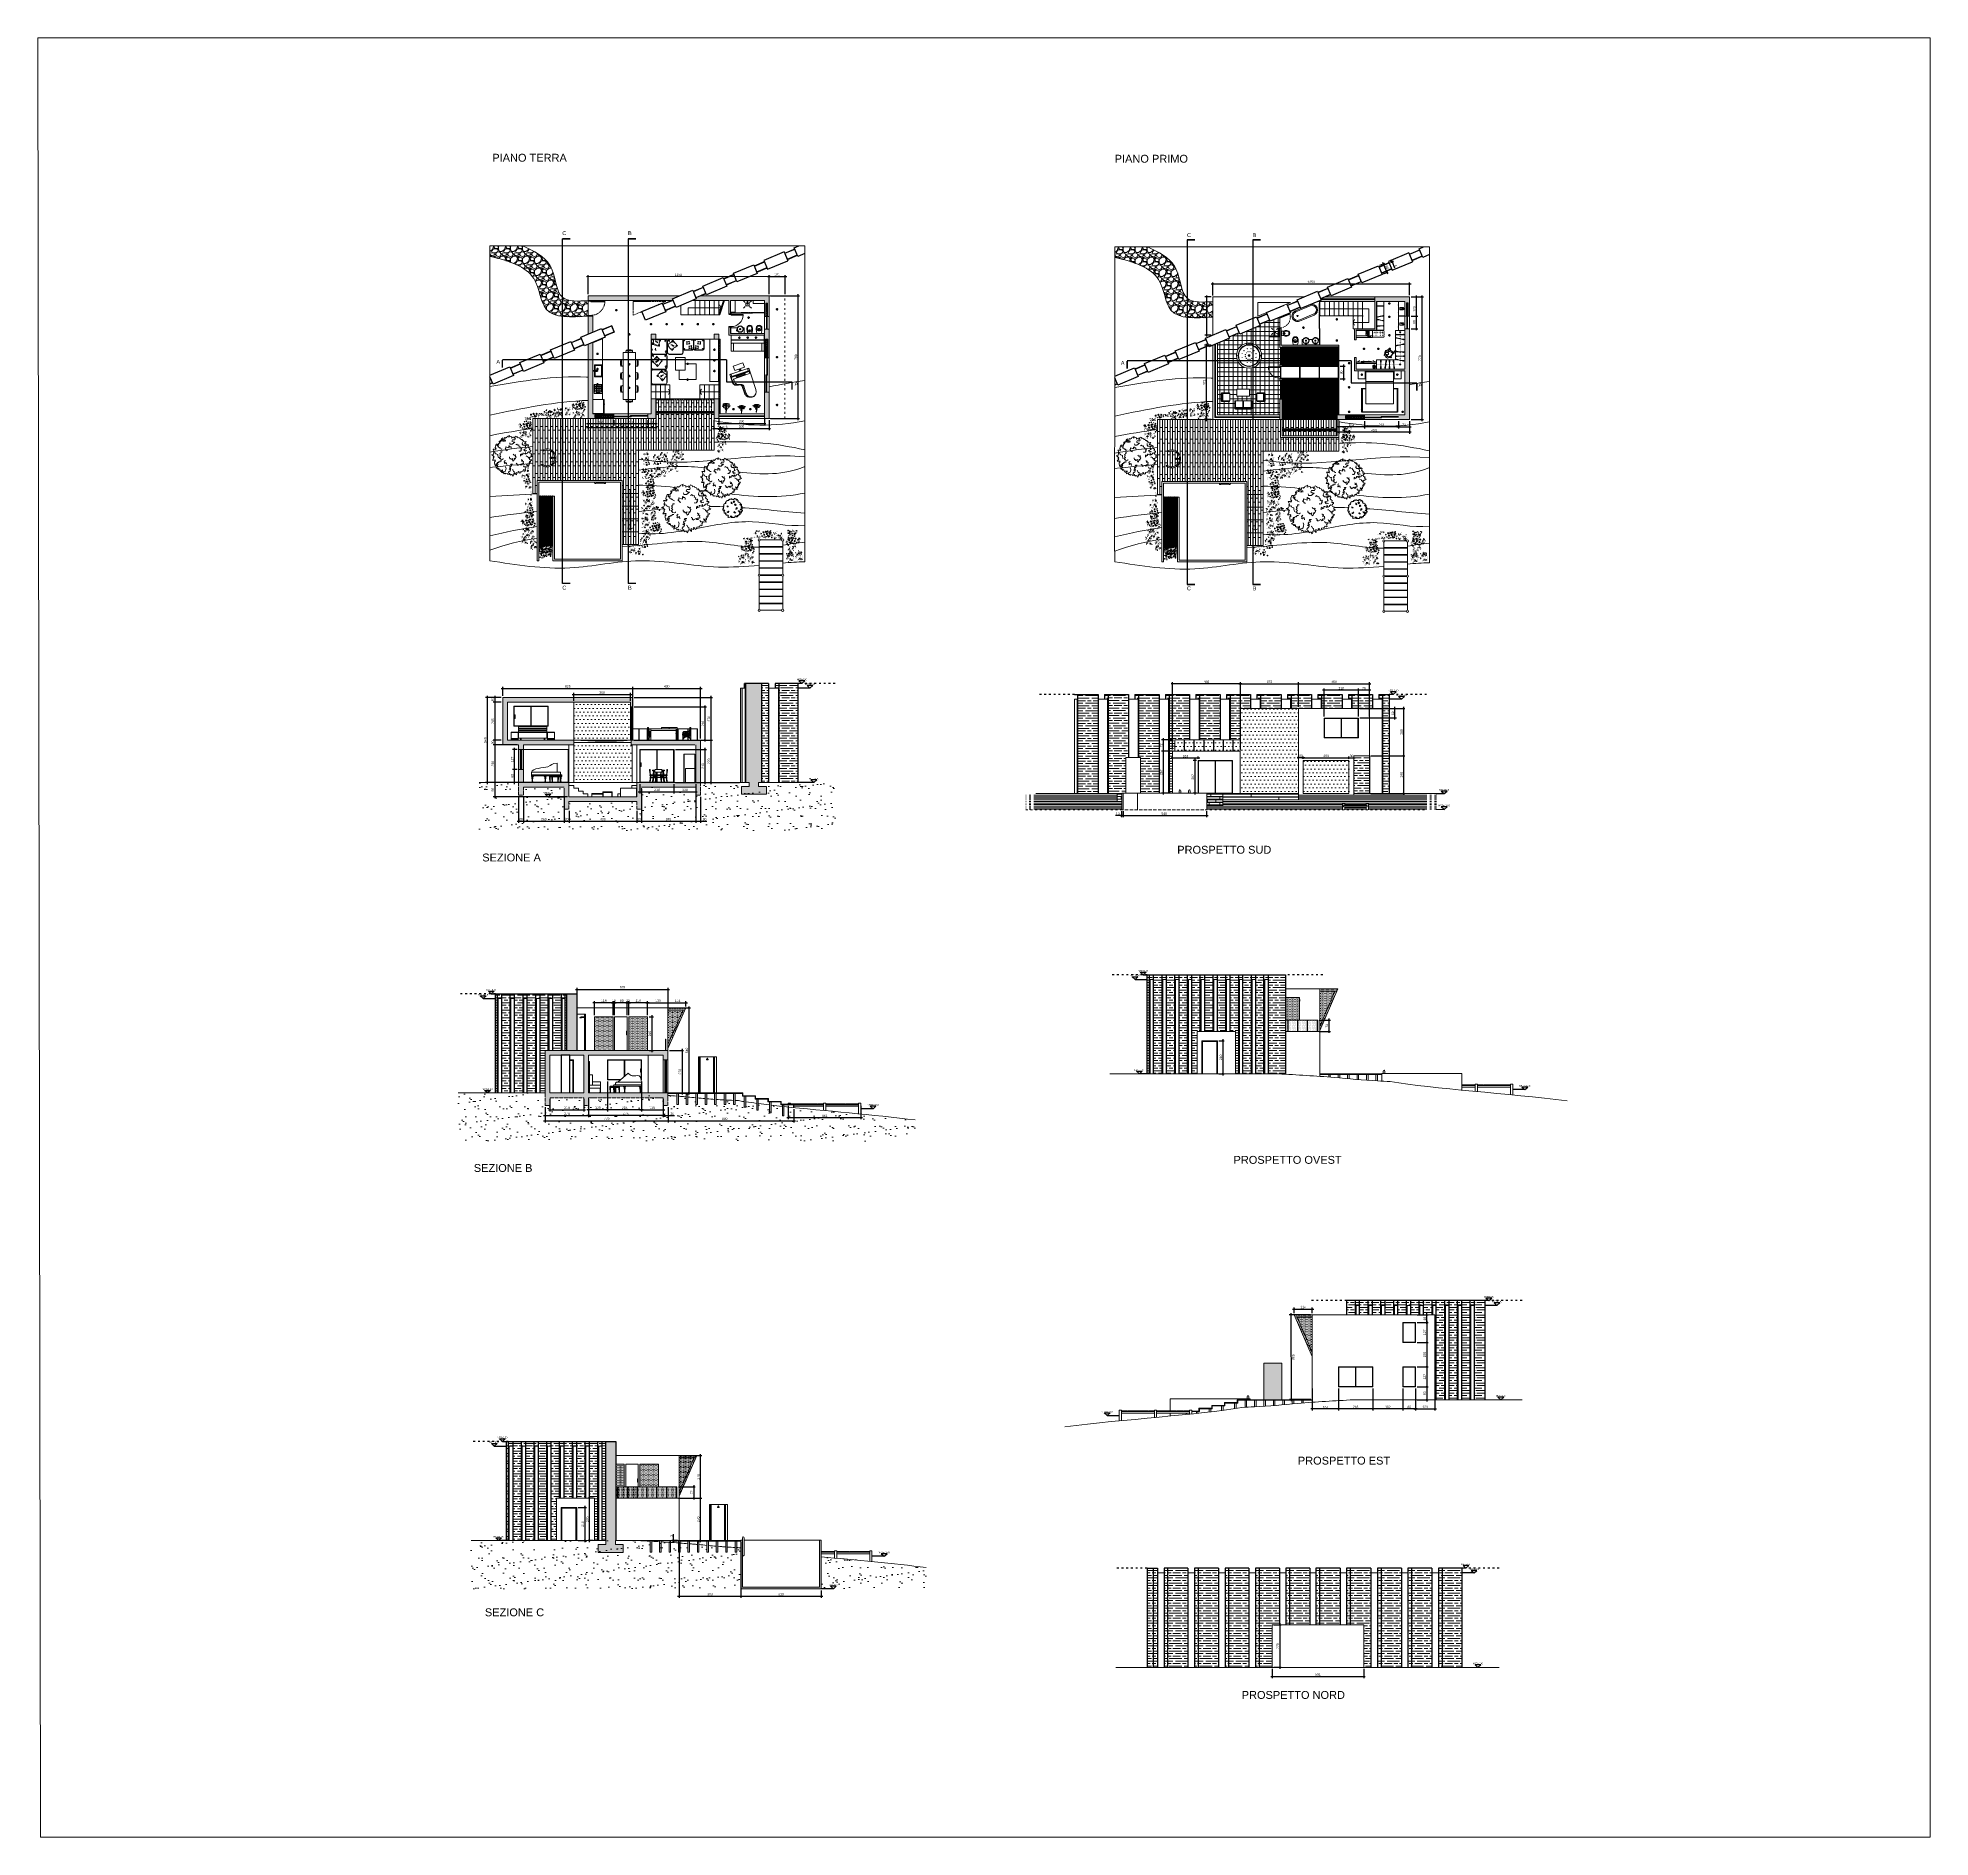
# Model space of a CAD drawing. Header units: millimetres. Extents: x 19901 to 59163, y 13732 to 30178.
# Drawn here: x 34794 to 46815, y 18747 to 30178 of the extents above; entities that cross this region are included whole.
import ezdxf
from ezdxf.enums import TextEntityAlignment as Align

# ---------------------------------------------------------------- set-up
doc = ezdxf.new("R2010")
doc.units = ezdxf.units.MM
for name, pattern in [('0', [0]), ('ACAD_ISO02W100', [15, 12, -3]), ('ACAD_ISO03W100', [30, 12, -18]), ('ACAD_ISO04W100', [30, 24, -3, 0, -3]), ('PUNTO2', [3.175, 0, -3.175]), ('TRATTEGGIATA2', [0.375, 0.25, -0.125])]:
    doc.linetypes.add(name, pattern=pattern)
doc.layers.get('0').update_dxf_attribs({"lineweight": 18})
doc.layers.add('A-ANNO-SYMB', color=3, linetype='Continuous')
doc.layers.add('A-ANNO-TEXT', color=3, linetype='Continuous')
for name, color, linetype, lineweight in [('A-DOOR-FULL', 4, 'Continuous', 18), ('A-FURN', 8, 'Continuous', 13), ('CAMPITURA', 9, 'Continuous', 13), ('Curve di livello', 6, 'Continuous', 9), ('LINEA TERRA', 7, 'Continuous', 18), ('MURO', 1, 'Continuous', 25), ('Pavimentazione esterna', 51, 'Continuous', 15), ('PROIEZIONI', 145, 'Continuous', 13), ('QUOTE', 252, 'Continuous', 13), ('Scale', 5, 'Continuous', 18), ('Vegetazione', 53, 'Continuous', 9), ('Verde', 86, 'Continuous', 5), ('Vetro', 150, 'Continuous', 15), ('Wall', 255, 'Continuous', 20)]:
    doc.layers.add(name, color=color, linetype=linetype, lineweight=lineweight)
doc.styles.add('ARIAL', font='arial.ttf')
doc.styles.get("Standard").update_dxf_attribs({"font": 'arial.ttf'})
doc.dimstyles.new('1-1', dxfattribs={"dimtxt": 15, "dimasz": 10, "dimexe": 10, "dimexo": 10, "dimgap": 5, "dimtad": 1, "dimdec": 0, "dimtxsty": 'Standard', "dimblk": 'ARCHTICK', "dimcen": 2.5, "dimdle": 10, "dimadec": 0, "dimazin": 0, "dimtfac": 1, "dimtdec": 0, "dimtmove": 0, "dimatfit": 3, "dimldrblk": 'ARCHTICK', "dimfxl": 1, "dimarcsym": 0})
pattern_1 = [(0, (-38.693, -160.998), (11.90625, 23.8125), [0, -23.8125])]
pattern_2 = [(37.5, (101.985, -1442.64), (-3.20006, 97.88265), [0, -77.216, 0, -86.36, 0, -82.55]), (7.5, (101.99, -1442.64), (89.90466, 143.36502), [0, -41.656, 0, -69.596, 0, -26.67]), (327.5, (39.5, -1442.64), (158.19847, 0.28744), [0, -25.4, 0, -91.44, 0, -119.38]), (317.5, (39.5, -1442.64), (152.7113, 44.58586), [0, -12.7, 0, -59.944, 0, -68.58])]
pattern_3 = [(0, (4056.146, 105.528), (11.90625, 23.8125), [0, -23.8125])]
pattern_4 = [(90, (15327.046, 10910.573), (-28.575, 0), []), (180, (15327.046, 10910.573), (-2e-15, -28.575), [])]
pattern_5 = [(180, (-38.693, -161), (6e-15, 48), [80, -16]), (180, (-22.693, -145), (6e-15, 48), [48, -12, 24, -12]), (180, (1.307, -129), (6e-15, 48), [80, -16])]
pattern_6 = [(360, (120548.897, 50825.4), (-1e-14, -48), [80, -16]), (360, (120532.897, 50809.4), (-1e-14, -48), [48, -12, 24, -12]), (360, (120508.897, 50793.4), (-1e-14, -48), [80, -16])]

# ---------------------------------------------------------------- blocks, each defined once
blk = doc.blocks.new('luce')
at = {"layer": 'PROIEZIONI'}
for q in [(4120, 2654), (4127, 2661), (4127, 2647), (4134, 2654)]:
    blk.add_line((4127, 2654), q, dxfattribs=at)
blk.add_circle((4127, 2654), 5, dxfattribs=at)
blk = doc.blocks.new('*X3')
at = {"color": 0}
for p, q in [((-1000, -2689), (-1000, -2620)), ((-969, -2689), (-969, -2620)), ((-938, -2689), (-938, -2620)), ((-906, -2689), (-906, -2620)), ((-875, -2689), (-875, -2620)), ((-844, -2689), (-844, -2620)), ((-812, -2689), (-812, -2620)), ((-781, -2689), (-781, -2620)), ((-750, -2689), (-750, -2620)), ((-719, -2689), (-719, -2620)), ((-688, -2689), (-688, -2620)), ((-656, -2689), (-656, -2620)), ((-625, -2689), (-625, -2620)), ((-594, -2689), (-594, -2620)), ((-562, -2689), (-562, -2620)), ((-531, -2689), (-531, -2620)), ((-500, -2689), (-500, -2620)), ((-469, -2689), (-469, -2620)), ((-438, -2689), (-438, -2620)), ((-406, -2689), (-406, -2620)), ((-375, -2689), (-375, -2620)), ((-344, -2689), (-344, -2620)), ((-312, -2689), (-312, -2620)), ((-281, -2689), (-281, -2620)), ((-250, -2689), (-250, -2620)), ((-219, -2689), (-219, -2620)), ((-188, -2689), (-188, -2620)), ((-156, -2689), (-156, -2620)), ((-125, -2689), (-125, -2620)), ((-94, -2689), (-94, -2620)), ((-62, -2689), (-62, -2620)), ((-31, -2689), (-31, -2620)), ((0, -2689), (0, -2620)), ((31, -2689), (31, -2620)), ((62, -2689), (62, -2620)), ((94, -2689), (94, -2620)), ((125, -2689), (125, -2620)), ((156, -2689), (156, -2620)), ((188, -2689), (188, -2620)), ((219, -2689), (219, -2620)), ((250, -2689), (250, -2620)), ((281, -2689), (281, -2620)), ((312, -2689), (312, -2620)), ((344, -2689), (344, -2620)), ((375, -2689), (375, -2620)), ((406, -2689), (406, -2620)), ((438, -2689), (438, -2620)), ((469, -2689), (469, -2620)), ((500, -2689), (500, -2620)), ((531, -2689), (531, -2620)), ((562, -2689), (562, -2620)), ((594, -2689), (594, -2620)), ((625, -2689), (625, -2620)), ((656, -2689), (656, -2620)), ((688, -2689), (688, -2620)), ((719, -2689), (719, -2620)), ((750, -2689), (750, -2620)), ((781, -2689), (781, -2620)), ((812, -2689), (812, -2620)), ((844, -2689), (844, -2620)), ((875, -2689), (875, -2620)), ((906, -2689), (906, -2620)), ((938, -2689), (938, -2620)), ((969, -2689), (969, -2620)), ((1000, -2689), (1000, -2620)), ((1031, -2689), (1031, -2620)), ((1062, -2689), (1062, -2620)), ((1094, -2689), (1094, -2620)), ((1125, -2689), (1125, -2620)), ((1156, -2689), (1156, -2620)), ((1188, -2689), (1188, -2620)), ((1219, -2689), (1219, -2620)), ((1250, -2689), (1250, -2620)), ((1281, -2689), (1281, -2620)), ((1312, -2689), (1312, -2620)), ((1344, -2689), (1344, -2620))]:
    blk.add_line(p, q, dxfattribs=at)
blk = doc.blocks.new('_I12B6')
at = {"color": 0, "linetype": 'Continuous'}
for p, q in [((-0.55, 0.06), (-0.56, 0.04)), ((-0.56, 0.04), (-0.55, 0.03)), ((-0.53, 0.14), (-0.55, 0.15)), ((-0.55, 0.15), (-0.55, 0.13)), ((-0.55, 0.13), (-0.55, 0.12)), ((-0.55, 0.12), (-0.54, 0.1)), ((-0.54, 0.06), (-0.55, 0.06)), ((-0.55, 0.03), (-0.54, 0.03)), ((-0.53, 0.02), (-0.55, 0)), ((-0.54, 0.1), (-0.51, 0.11)), ((-0.52, 0.08), (-0.54, 0.06)), ((-0.54, 0.03), (-0.53, 0.02)), ((-0.51, 0.15), (-0.53, 0.14)), ((-0.49, 0.27), (-0.52, 0.26)), ((-0.52, 0.26), (-0.52, 0.25)), ((-0.52, 0.25), (-0.51, 0.22)), ((-0.51, 0.11), (-0.52, 0.08)), ((-0.51, 0.22), (-0.51, 0.19)), ((-0.51, 0.19), (-0.51, 0.15)), ((-0.51, 0.15), (-0.51, 0.15)), ((-0.45, 0.3), (-0.49, 0.29)), ((-0.49, 0.29), (-0.49, 0.29)), ((-0.49, 0.29), (-0.49, 0.27)), ((-0.43, 0.35), (-0.45, 0.34)), ((-0.45, 0.34), (-0.42, 0.33)), ((-0.43, 0.31), (-0.45, 0.3)), ((-0.42, 0.38), (-0.43, 0.35)), ((-0.41, 0.31), (-0.43, 0.31)), ((-0.4, 0.38), (-0.42, 0.38)), ((-0.42, 0.33), (-0.41, 0.32)), ((-0.41, 0.32), (-0.41, 0.31)), ((-0.39, 0.39), (-0.4, 0.38)), ((-0.36, 0.44), (-0.39, 0.43)), ((-0.39, 0.43), (-0.39, 0.41)), ((-0.39, 0.41), (-0.39, 0.4)), ((-0.39, 0.4), (-0.39, 0.39)), ((-0.34, 0.46), (-0.36, 0.45)), ((-0.36, 0.45), (-0.36, 0.44)), ((-0.33, 0.46), (-0.34, 0.47)), ((-0.34, 0.47), (-0.34, 0.46)), ((-0.31, 0.47), (-0.33, 0.46)), ((-0.31, 0.17), (-0.32, 0.14)), ((-0.32, 0.14), (-0.32, 0.14)), ((-0.32, 0.14), (-0.32, 0.11)), ((-0.32, 0.11), (-0.3, 0.1)), ((-0.28, 0.48), (-0.31, 0.47)), ((-0.31, 0.15), (-0.31, 0.17)), ((-0.28, 0.14), (-0.31, 0.15)), ((-0.3, 0.1), (-0.27, 0.11)), ((-0.26, 0.47), (-0.28, 0.48)), ((-0.28, 0.48), (-0.28, 0.48)), ((-0.26, 0.13), (-0.28, 0.14)), ((-0.27, 0.11), (-0.26, 0.13)), ((-0.22, 0.48), (-0.26, 0.47)), ((-0.23, 0.52), (-0.24, 0.5)), ((-0.24, 0.5), (-0.22, 0.49)), ((-0.22, 0.53), (-0.23, 0.52)), ((-0.2, 0.54), (-0.22, 0.53)), ((-0.22, 0.49), (-0.22, 0.48)), ((-0.19, 0.54), (-0.2, 0.54)), ((-0.2, 0.54), (-0.2, 0.54)), ((-0.17, 0.55), (-0.19, 0.54)), ((-0.16, 0.56), (-0.17, 0.55)), ((-0.15, 0.55), (-0.16, 0.56)), ((-0.16, 0.56), (-0.16, 0.56)), ((-0.13, 0.56), (-0.15, 0.55)), ((-0.12, 0.55), (-0.13, 0.56)), ((-0.08, 0.54), (-0.12, 0.55)), ((-0.08, 0.58), (-0.1, 0.57)), ((-0.09, 0.57), (-0.1, 0.57)), ((-0.1, 0.57), (-0.09, 0.55)), ((-0.09, 0.4), (-0.1, 0.4)), ((-0.1, 0.4), (-0.1, 0.35)), ((-0.1, 0.35), (-0.09, 0.33)), ((-0.08, 0.58), (-0.09, 0.57)), ((-0.09, 0.55), (-0.08, 0.54)), ((-0.07, 0.36), (-0.09, 0.4)), ((-0.09, 0.33), (-0.07, 0.3)), ((-0.06, 0.58), (-0.08, 0.58)), ((-0.03, 0.33), (-0.07, 0.36)), ((-0.07, 0.3), (-0.04, 0.29)), ((-0.02, 0.56), (-0.06, 0.58)), ((-0.04, 0.31), (-0.03, 0.33)), ((-0.04, 0.3), (-0.04, 0.31)), ((-0.04, 0.29), (-0.03, 0.29)), ((-0.01, 0.54), (-0.02, 0.56)), ((0.02, 0.53), (-0.01, 0.54)), ((0.07, 0.54), (0.02, 0.53)), ((0.04, 0.42), (0.02, 0.42)), ((0.02, 0.42), (0.02, 0.41)), ((0.02, 0.41), (0.02, 0.41)), ((0.02, 0.41), (0.04, 0.39)), ((0.06, 0.43), (0.04, 0.42)), ((0.04, 0.39), (0.05, 0.38)), ((0.05, 0.38), (0.06, 0.37)), ((0.08, 0.45), (0.06, 0.45)), ((0.06, 0.45), (0.06, 0.44)), ((0.06, 0.44), (0.06, 0.43)), ((0.06, 0.37), (0.07, 0.35)), ((0.08, 0.59), (0.07, 0.54)), ((0.07, 0.35), (0.07, 0.38)), ((0.11, 0.59), (0.08, 0.59)), ((0.08, 0.42), (0.08, 0.45)), ((0.1, 0.41), (0.08, 0.42)), ((0.09, 0.39), (0.11, 0.4)), ((0.12, 0.42), (0.1, 0.41)), ((0.1, 0.21), (0.13, 0.22)), ((0.11, 0.2), (0.1, 0.21)), ((0.12, 0.57), (0.11, 0.59)), ((0.11, 0.4), (0.12, 0.41)), ((0.11, 0.26), (0.17, 0.27)), ((0.12, 0.25), (0.11, 0.26)), ((0.14, 0.18), (0.11, 0.2)), ((0.14, 0.57), (0.12, 0.57)), ((0.12, 0.41), (0.12, 0.42)), ((0.13, 0.23), (0.12, 0.25)), ((0.13, 0.22), (0.13, 0.23)), ((0.15, 0.58), (0.14, 0.57)), ((0.16, 0.19), (0.14, 0.18)), ((0.18, 0.57), (0.15, 0.58)), ((0.2, 0.21), (0.16, 0.23)), ((0.16, 0.23), (0.16, 0.19)), ((0.17, 0.27), (0.2, 0.21)), ((0.2, 0.02), (0.17, 0)), ((0.17, 0), (0.19, -0.03)), ((0.2, 0.55), (0.18, 0.57)), ((0.19, 0.53), (0.2, 0.55)), ((0.2, 0.51), (0.19, 0.53)), ((0.2, 0.5), (0.2, 0.51)), ((0.22, 0.5), (0.2, 0.5)), ((0.23, 0.05), (0.2, 0.06)), ((0.2, 0.06), (0.2, 0.02)), ((0.23, 0.54), (0.22, 0.53)), ((0.22, 0.53), (0.22, 0.5)), ((0.22, -0.02), (0.26, 0)), ((0.26, 0.54), (0.23, 0.54)), ((0.25, 0.07), (0.23, 0.05)), ((0.26, 0), (0.25, 0.07)), ((0.27, 0.52), (0.26, 0.54)), ((0.28, 0.5), (0.27, 0.52)), ((0.31, 0.48), (0.28, 0.5)), ((0.29, 0.42), (0.3, 0.45)), ((0.32, 0.41), (0.29, 0.42)), ((0.3, 0.45), (0.32, 0.45)), ((0.32, 0.45), (0.31, 0.48)), ((0.32, 0.38), (0.32, 0.41)), ((0.38, 0.39), (0.32, 0.38)), ((0.37, 0.37), (0.38, 0.39)), ((0.44, 0.35), (0.37, 0.37)), ((0.41, 0.25), (0.44, 0.29)), ((0.42, 0.23), (0.41, 0.25)), ((0.45, 0.22), (0.42, 0.23)), ((0.46, 0.29), (0.44, 0.35)), ((0.44, 0.29), (0.46, 0.29)), ((0.47, 0.27), (0.45, 0.27)), ((0.45, 0.27), (0.47, 0.24)), ((0.47, 0.24), (0.45, 0.22)), ((0.5, 0.27), (0.47, 0.27)), ((0.47, 0.15), (0.48, 0.17)), ((0.5, 0.13), (0.47, 0.15)), ((0.48, 0.17), (0.51, 0.17)), ((0.49, 0.07), (0.5, 0.09)), ((0.5, 0.06), (0.49, 0.07)), ((0.51, 0.25), (0.5, 0.27)), ((0.53, 0.13), (0.5, 0.13)), ((0.5, 0.09), (0.51, 0.08)), ((0.52, 0.04), (0.5, 0.06)), ((0.51, 0.22), (0.51, 0.25)), ((0.51, 0.19), (0.51, 0.22)), ((0.51, 0.17), (0.51, 0.19)), ((0.51, 0.08), (0.52, 0.06)), ((0.52, 0.06), (0.54, 0.07)), ((0.53, 0.04), (0.52, 0.04)), ((0.55, 0.1), (0.53, 0.13)), ((0.55, 0.03), (0.53, 0.04)), ((0.54, 0.07), (0.55, 0.1)), ((0.54, 0.01), (0.54, 0.03)), ((0.54, 0.03), (0.55, 0.03)), ((0.54, -0.01), (0.54, 0.01)), ((-0.56, -0.01), (-0.57, -0.03)), ((-0.57, -0.03), (-0.57, -0.08)), ((-0.57, -0.08), (-0.55, -0.08)), ((-0.55, 0), (-0.56, -0.01)), ((-0.55, -0.08), (-0.54, -0.06)), ((-0.54, -0.06), (-0.51, -0.08)), ((-0.51, -0.1), (-0.52, -0.14)), ((-0.52, -0.14), (-0.52, -0.14)), ((-0.52, -0.14), (-0.51, -0.16)), ((-0.51, -0.08), (-0.47, -0.09)), ((-0.48, -0.1), (-0.51, -0.1)), ((-0.51, -0.16), (-0.48, -0.17)), ((-0.48, -0.17), (-0.49, -0.18)), ((-0.49, -0.18), (-0.49, -0.23)), ((-0.49, -0.23), (-0.49, -0.25)), ((-0.49, -0.25), (-0.46, -0.26)), ((-0.47, -0.09), (-0.48, -0.1)), ((-0.46, -0.26), (-0.44, -0.25)), ((-0.44, -0.25), (-0.43, -0.24)), ((-0.43, -0.24), (-0.39, -0.26)), ((-0.4, -0.3), (-0.42, -0.31)), ((-0.42, -0.31), (-0.38, -0.36)), ((-0.39, -0.26), (-0.4, -0.3)), ((-0.38, -0.36), (-0.37, -0.37)), ((-0.37, -0.37), (-0.34, -0.38)), ((-0.34, -0.38), (-0.29, -0.37)), ((-0.3, -0.21), (-0.33, -0.19)), ((-0.33, -0.19), (-0.31, -0.22)), ((-0.31, -0.22), (-0.3, -0.22)), ((-0.26, -0.2), (-0.3, -0.21)), ((-0.3, -0.22), (-0.25, -0.22)), ((-0.29, -0.37), (-0.27, -0.39)), ((-0.25, -0.42), (-0.28, -0.47)), ((-0.28, -0.47), (-0.27, -0.49)), ((-0.27, -0.39), (-0.25, -0.42)), ((-0.27, -0.49), (-0.24, -0.51)), ((-0.25, -0.14), (-0.26, -0.17)), ((-0.26, -0.17), (-0.26, -0.2)), ((-0.24, -0.14), (-0.25, -0.14)), ((-0.25, -0.22), (-0.23, -0.18)), ((-0.22, -0.16), (-0.24, -0.14)), ((-0.24, -0.51), (-0.17, -0.49)), ((-0.21, -0.17), (-0.22, -0.16)), ((-0.21, -0.17), (-0.21, -0.17)), ((-0.17, -0.49), (-0.12, -0.48)), ((-0.12, -0.44), (-0.15, -0.44)), ((-0.15, -0.44), (-0.07, -0.44)), ((-0.12, -0.48), (-0.12, -0.44)), ((-0.08, -0.47), (-0.09, -0.5)), ((-0.09, -0.5), (-0.08, -0.51)), ((-0.06, -0.46), (-0.08, -0.47)), ((-0.08, -0.51), (-0.05, -0.51)), ((-0.07, -0.44), (-0.06, -0.46)), ((-0.05, -0.51), (-0.04, -0.52)), ((-0.04, -0.52), (-0.01, -0.5)), ((-0.01, -0.5), (0, -0.49)), ((0, -0.49), (0.02, -0.51)), ((0.02, -0.51), (0.04, -0.51)), ((0.04, -0.51), (0.08, -0.52)), ((0.09, -0.16), (0.07, -0.21)), ((0.07, -0.21), (0.07, -0.22)), ((0.07, -0.22), (0.09, -0.22)), ((0.08, -0.52), (0.1, -0.51)), ((0.1, -0.19), (0.09, -0.16)), ((0.09, -0.22), (0.1, -0.24)), ((0.12, -0.2), (0.1, -0.19)), ((0.1, -0.24), (0.14, -0.24)), ((0.1, -0.24), (0.1, -0.24)), ((0.1, -0.51), (0.11, -0.49)), ((0.11, -0.49), (0.12, -0.49)), ((0.18, -0.24), (0.12, -0.2)), ((0.12, -0.44), (0.13, -0.43)), ((0.14, -0.45), (0.12, -0.44)), ((0.12, -0.49), (0.15, -0.48)), ((0.13, -0.43), (0.15, -0.41)), ((0.14, -0.24), (0.18, -0.24)), ((0.15, -0.48), (0.14, -0.45)), ((0.15, -0.41), (0.18, -0.42)), ((0.15, -0.48), (0.15, -0.48)), ((0.18, -0.04), (0.22, -0.02)), ((0.18, -0.42), (0.2, -0.44)), ((0.2, -0.44), (0.23, -0.45)), ((0.23, -0.45), (0.2, -0.47)), ((0.2, -0.47), (0.26, -0.48)), ((0.25, -0.41), (0.27, -0.4)), ((0.27, -0.44), (0.25, -0.41)), ((0.26, -0.48), (0.28, -0.45)), ((0.27, -0.4), (0.3, -0.4)), ((0.28, -0.45), (0.27, -0.44)), ((0.3, -0.4), (0.33, -0.41)), ((0.35, -0.13), (0.32, -0.12)), ((0.32, -0.12), (0.32, -0.14)), ((0.33, -0.41), (0.35, -0.39)), ((0.36, -0.16), (0.35, -0.13)), ((0.35, -0.17), (0.36, -0.16)), ((0.37, -0.18), (0.35, -0.17)), ((0.35, -0.35), (0.36, -0.34)), ((0.35, -0.39), (0.35, -0.35)), ((0.36, -0.34), (0.41, -0.33)), ((0.39, -0.18), (0.37, -0.18)), ((0.4, -0.13), (0.39, -0.15)), ((0.39, -0.15), (0.39, -0.18)), ((0.39, -0.25), (0.4, -0.23)), ((0.42, -0.27), (0.39, -0.25)), ((0.43, -0.17), (0.4, -0.13)), ((0.4, -0.23), (0.46, -0.24)), ((0.41, -0.34), (0.43, -0.32)), ((0.41, -0.33), (0.41, -0.34)), ((0.43, -0.3), (0.42, -0.27)), ((0.46, -0.2), (0.43, -0.17)), ((0.43, -0.32), (0.43, -0.3)), ((0.47, -0.06), (0.44, -0.02)), ((0.44, -0.02), (0.46, -0.02)), ((0.46, -0.02), (0.51, -0.02)), ((0.46, -0.24), (0.48, -0.25)), ((0.48, -0.06), (0.47, -0.06)), ((0.51, -0.05), (0.48, -0.06)), ((0.48, -0.25), (0.5, -0.23)), ((0.5, -0.17), (0.52, -0.14)), ((0.51, -0.17), (0.5, -0.17)), ((0.5, -0.23), (0.51, -0.21)), ((0.51, -0.02), (0.54, -0.01)), ((0.51, -0.05), (0.51, -0.04)), ((0.51, -0.04), (0.51, -0.05)), ((0.53, -0.06), (0.51, -0.05)), ((0.51, -0.21), (0.51, -0.17)), ((0.52, -0.14), (0.55, -0.14)), ((0.55, -0.09), (0.53, -0.06)), ((0.57, -0.11), (0.55, -0.09)), ((0.55, -0.14), (0.57, -0.13)), ((0.57, -0.13), (0.57, -0.11))]:
    blk.add_line(p, q, dxfattribs=at)
blk = doc.blocks.new('_ArchTick')
at = {"color": 0, "linetype": 'ByBlock', "const_width": 0.15}
blk.add_lwpolyline([(-0.5, -0.5), (0.5, 0.5)], dxfattribs=at)
blk = doc.blocks.new('*D6')
at = {"layer": 'Defpoints', "color": 0, "transparency": 16777216}
for p in [(39439, 28540), (39439, 27760), (39622, 27760)]:
    blk.add_point(p, dxfattribs=at)
at = {"layer": 'QUOTE', "color": 0, "lineweight": -2, "transparency": 16777216}
for p, q in [((39449, 28540), (39632, 28540)), ((39622, 28550), (39622, 27750)), ((39449, 27760), (39632, 27760))]:
    blk.add_line(p, q, dxfattribs=at)
at = {"layer": 'QUOTE', "color": 0, "lineweight": -2, "transparency": 16777216, "xscale": 10, "yscale": 10, "zscale": 10}
for p, rotation in [((39622, 28540), 90), ((39622, 27760), 270)]:
    blk.add_blockref('_ArchTick', p, dxfattribs=dict(at, rotation=rotation))
at = {"layer": 'QUOTE', "color": 0, "transparency": 16777216, "insert": (39610, 28150), "char_height": 15, "attachment_point": 5, "rotation": 90}
blk.add_mtext('780', dxfattribs=at)
blk = doc.blocks.new('*D7')
at = {"layer": 'Defpoints', "color": 0, "transparency": 16777216}
for p in [(38289, 28660), (38289, 28539), (39439, 28540)]:
    blk.add_point(p, dxfattribs=at)
at = {"layer": 'QUOTE', "color": 0, "lineweight": -2, "transparency": 16777216}
for p, q in [((39449, 28661), (38279, 28660)), ((38289, 28549), (38289, 28670)), ((39439, 28550), (39439, 28671))]:
    blk.add_line(p, q, dxfattribs=at)
at = {"layer": 'QUOTE', "color": 0, "lineweight": -2, "transparency": 16777216, "xscale": 10, "yscale": 10, "zscale": 10}
for p, rotation in [((38289, 28660), 180.0323936274457), ((39439, 28661), 0.03239362744572816)]:
    blk.add_blockref('_ArchTick', p, dxfattribs=dict(at, rotation=rotation))
at = {"layer": 'QUOTE', "color": 0, "transparency": 16777216, "insert": (38864, 28673), "char_height": 15, "attachment_point": 5, "rotation": 0.0324}
blk.add_mtext('1150', dxfattribs=at)
blk = doc.blocks.new('*D8')
at = {"layer": 'Defpoints', "color": 0, "transparency": 16777216}
for p in [(43508, 28532), (43508, 27753), (43586, 27753)]:
    blk.add_point(p, dxfattribs=at)
at = {"layer": 'QUOTE', "color": 0, "lineweight": -2, "transparency": 16777216}
for p, q in [((43518, 28532), (43596, 28532)), ((43586, 28542), (43586, 27743)), ((43518, 27753), (43596, 27753))]:
    blk.add_line(p, q, dxfattribs=at)
at = {"layer": 'QUOTE', "color": 0, "lineweight": -2, "transparency": 16777216, "xscale": 10, "yscale": 10, "zscale": 10}
for p, rotation in [((43586, 28532), 90), ((43586, 27753), 270)]:
    blk.add_blockref('_ArchTick', p, dxfattribs=dict(at, rotation=rotation))
at = {"layer": 'QUOTE', "color": 0, "transparency": 16777216, "insert": (43574, 28143), "char_height": 15, "attachment_point": 5, "rotation": 90}
blk.add_mtext('779', dxfattribs=at)
blk = doc.blocks.new('*D9')
at = {"layer": 'Defpoints', "color": 0, "transparency": 16777216}
for p in [(42258, 28614), (42258, 28532), (43508, 28533)]:
    blk.add_point(p, dxfattribs=at)
at = {"layer": 'QUOTE', "color": 0, "lineweight": -2, "transparency": 16777216}
for p, q in [((43518, 28614), (42248, 28614)), ((42258, 28542), (42258, 28624)), ((43508, 28543), (43508, 28624))]:
    blk.add_line(p, q, dxfattribs=at)
at = {"layer": 'QUOTE', "color": 0, "lineweight": -2, "transparency": 16777216, "xscale": 10, "yscale": 10, "zscale": 10, "rotation": 180}
blk.add_blockref('_ArchTick', (42258, 28614), dxfattribs=at)
at = {"layer": 'QUOTE', "color": 0, "lineweight": -2, "transparency": 16777216, "xscale": 10, "yscale": 10, "zscale": 10}
blk.add_blockref('_ArchTick', (43508, 28614), dxfattribs=at)
at = {"layer": 'QUOTE', "color": 0, "transparency": 16777216, "insert": (42883, 28627), "char_height": 15, "attachment_point": 5}
blk.add_mtext('1250', dxfattribs=at)
blk = doc.blocks.new('*D10')
at = {"layer": 'Defpoints', "color": 0, "transparency": 16777216}
for p in [(37748, 25957), (37696, 25717), (37748, 25717)]:
    blk.add_point(p, dxfattribs=at)
at = {"layer": 'QUOTE', "color": 0, "lineweight": -2, "transparency": 16777216}
for p, q in [((37696, 25967), (37696, 25707)), ((37738, 25957), (37686, 25957)), ((37738, 25717), (37686, 25717))]:
    blk.add_line(p, q, dxfattribs=at)
at = {"layer": 'QUOTE', "color": 0, "lineweight": -2, "transparency": 16777216, "xscale": 10, "yscale": 10, "zscale": 10}
for p, rotation in [((37696, 25957), 90), ((37696, 25717), 270)]:
    blk.add_blockref('_ArchTick', p, dxfattribs=dict(at, rotation=rotation))
at = {"layer": 'QUOTE', "color": 0, "transparency": 16777216, "insert": (37683, 25837), "char_height": 15, "attachment_point": 5, "rotation": 90}
blk.add_mtext('240', dxfattribs=at)
blk = doc.blocks.new('*D11')
at = {"layer": 'Defpoints', "color": 0, "transparency": 16777216}
for p in [(37848, 25687), (37696, 25447), (37848, 25447)]:
    blk.add_point(p, dxfattribs=at)
at = {"layer": 'QUOTE', "color": 0, "lineweight": -2, "transparency": 16777216}
for p, q in [((37838, 25687), (37686, 25687)), ((37696, 25697), (37696, 25437)), ((37838, 25447), (37686, 25447))]:
    blk.add_line(p, q, dxfattribs=at)
at = {"layer": 'QUOTE', "color": 0, "lineweight": -2, "transparency": 16777216, "xscale": 10, "yscale": 10, "zscale": 10}
for p, rotation in [((37696, 25687), 90), ((37696, 25447), 270)]:
    blk.add_blockref('_ArchTick', p, dxfattribs=dict(at, rotation=rotation))
at = {"layer": 'QUOTE', "color": 0, "transparency": 16777216, "insert": (37683, 25567), "char_height": 15, "attachment_point": 5, "rotation": 90}
blk.add_mtext('240', dxfattribs=at)
blk = doc.blocks.new('*D12')
at = {"layer": 'Defpoints', "color": 0, "transparency": 16777216}
for p in [(37696, 25987), (37648, 25447), (37696, 25447)]:
    blk.add_point(p, dxfattribs=at)
at = {"layer": 'QUOTE', "color": 0, "lineweight": -2, "transparency": 16777216}
for p, q in [((37686, 25987), (37638, 25987)), ((37648, 25997), (37648, 25437)), ((37686, 25447), (37638, 25447))]:
    blk.add_line(p, q, dxfattribs=at)
at = {"layer": 'QUOTE', "color": 0, "lineweight": -2, "transparency": 16777216, "xscale": 10, "yscale": 10, "zscale": 10}
for p, rotation in [((37648, 25987), 90), ((37648, 25447), 270)]:
    blk.add_blockref('_ArchTick', p, dxfattribs=dict(at, rotation=rotation))
at = {"layer": 'QUOTE', "color": 0, "transparency": 16777216, "insert": (37636, 25717), "char_height": 15, "attachment_point": 5, "rotation": 90}
blk.add_mtext('540', dxfattribs=at)
blk = doc.blocks.new('*D13')
at = {"layer": 'Defpoints', "color": 0, "transparency": 16777216}
for p in [(37748, 25987), (38573, 26045), (38573, 25987)]:
    blk.add_point(p, dxfattribs=at)
at = {"layer": 'QUOTE', "color": 0, "lineweight": -2, "transparency": 16777216}
for p, q in [((37738, 26045), (38583, 26045)), ((37748, 25997), (37748, 26055)), ((38573, 25997), (38573, 26055))]:
    blk.add_line(p, q, dxfattribs=at)
at = {"layer": 'QUOTE', "color": 0, "lineweight": -2, "transparency": 16777216, "xscale": 10, "yscale": 10, "zscale": 10, "rotation": 180}
blk.add_blockref('_ArchTick', (37748, 26045), dxfattribs=at)
at = {"layer": 'QUOTE', "color": 0, "lineweight": -2, "transparency": 16777216, "xscale": 10, "yscale": 10, "zscale": 10}
blk.add_blockref('_ArchTick', (38573, 26045), dxfattribs=at)
at = {"layer": 'QUOTE', "color": 0, "transparency": 16777216, "insert": (38160, 26058), "char_height": 15, "attachment_point": 5}
blk.add_mtext('825', dxfattribs=at)
blk = doc.blocks.new('*D14')
at = {"layer": 'Defpoints', "color": 0, "transparency": 16777216}
for p in [(39003, 26045), (38573, 25717), (39003, 25717)]:
    blk.add_point(p, dxfattribs=at)
at = {"layer": 'QUOTE', "color": 0, "lineweight": -2, "transparency": 16777216}
for p, q in [((38563, 26045), (39013, 26045)), ((38573, 25727), (38573, 26055)), ((39003, 25727), (39003, 26055))]:
    blk.add_line(p, q, dxfattribs=at)
at = {"layer": 'QUOTE', "color": 0, "lineweight": -2, "transparency": 16777216, "xscale": 10, "yscale": 10, "zscale": 10, "rotation": 180}
blk.add_blockref('_ArchTick', (38573, 26045), dxfattribs=at)
at = {"layer": 'QUOTE', "color": 0, "lineweight": -2, "transparency": 16777216, "xscale": 10, "yscale": 10, "zscale": 10}
blk.add_blockref('_ArchTick', (39003, 26045), dxfattribs=at)
at = {"layer": 'QUOTE', "color": 0, "transparency": 16777216, "insert": (38788, 26058), "char_height": 15, "attachment_point": 5}
blk.add_mtext('430', dxfattribs=at)
blk = doc.blocks.new('*D15')
at = {"layer": 'Defpoints', "color": 0, "transparency": 16777216}
for p in [(39003, 25717), (39003, 25447), (39070, 25447)]:
    blk.add_point(p, dxfattribs=at)
at = {"layer": 'QUOTE', "color": 0, "lineweight": -2, "transparency": 16777216}
for p, q in [((39070, 25727), (39070, 25437)), ((39013, 25717), (39080, 25717)), ((39013, 25447), (39080, 25447))]:
    blk.add_line(p, q, dxfattribs=at)
at = {"layer": 'QUOTE', "color": 0, "lineweight": -2, "transparency": 16777216, "xscale": 10, "yscale": 10, "zscale": 10}
for p, rotation in [((39070, 25717), 90), ((39070, 25447), 270)]:
    blk.add_blockref('_ArchTick', p, dxfattribs=dict(at, rotation=rotation))
at = {"layer": 'QUOTE', "color": 0, "transparency": 16777216, "insert": (39057, 25582), "char_height": 15, "attachment_point": 5, "rotation": 90}
blk.add_mtext('270', dxfattribs=at)
blk = doc.blocks.new('*D16')
at = {"layer": 'Defpoints', "color": 0, "transparency": 16777216}
for p in [(37848, 25367), (37878, 25367), (37878, 25201)]:
    blk.add_point(p, dxfattribs=at)
at = {"layer": 'QUOTE', "color": 0, "lineweight": -2, "transparency": 16777216}
for p, q in [((37848, 25357), (37848, 25191)), ((37878, 25357), (37878, 25191)), ((37838, 25201), (37888, 25201))]:
    blk.add_line(p, q, dxfattribs=at)
at = {"layer": 'QUOTE', "color": 0, "lineweight": -2, "transparency": 16777216, "xscale": 10, "yscale": 10, "zscale": 10, "rotation": 180}
blk.add_blockref('_ArchTick', (37848, 25201), dxfattribs=at)
at = {"layer": 'QUOTE', "color": 0, "lineweight": -2, "transparency": 16777216, "xscale": 10, "yscale": 10, "zscale": 10}
blk.add_blockref('_ArchTick', (37878, 25201), dxfattribs=at)
at = {"layer": 'QUOTE', "color": 0, "transparency": 16777216, "insert": (37863, 25214), "char_height": 15, "attachment_point": 5}
blk.add_mtext('30', dxfattribs=at)
blk = doc.blocks.new('*D17')
at = {"layer": 'Defpoints', "color": 0, "transparency": 16777216}
for p in [(37878, 25367), (38138, 25367), (38138, 25201)]:
    blk.add_point(p, dxfattribs=at)
at = {"layer": 'QUOTE', "color": 0, "lineweight": -2, "transparency": 16777216}
for p, q in [((37878, 25357), (37878, 25191)), ((38138, 25357), (38138, 25191)), ((37868, 25201), (38148, 25201))]:
    blk.add_line(p, q, dxfattribs=at)
at = {"layer": 'QUOTE', "color": 0, "lineweight": -2, "transparency": 16777216, "xscale": 10, "yscale": 10, "zscale": 10, "rotation": 180}
blk.add_blockref('_ArchTick', (37878, 25201), dxfattribs=at)
at = {"layer": 'QUOTE', "color": 0, "lineweight": -2, "transparency": 16777216, "xscale": 10, "yscale": 10, "zscale": 10}
blk.add_blockref('_ArchTick', (38138, 25201), dxfattribs=at)
at = {"layer": 'QUOTE', "color": 0, "transparency": 16777216, "insert": (38008, 25214), "char_height": 15, "attachment_point": 5}
blk.add_mtext('260', dxfattribs=at)
blk = doc.blocks.new('*D18')
at = {"layer": 'Defpoints', "color": 0, "transparency": 16777216}
for p in [(38138, 25277), (38168, 25277), (38168, 25201)]:
    blk.add_point(p, dxfattribs=at)
at = {"layer": 'QUOTE', "color": 0, "lineweight": -2, "transparency": 16777216}
for p, q in [((38138, 25267), (38138, 25191)), ((38168, 25267), (38168, 25191)), ((38128, 25201), (38178, 25201))]:
    blk.add_line(p, q, dxfattribs=at)
at = {"layer": 'QUOTE', "color": 0, "lineweight": -2, "transparency": 16777216, "xscale": 10, "yscale": 10, "zscale": 10, "rotation": 180}
blk.add_blockref('_ArchTick', (38138, 25201), dxfattribs=at)
at = {"layer": 'QUOTE', "color": 0, "lineweight": -2, "transparency": 16777216, "xscale": 10, "yscale": 10, "zscale": 10}
blk.add_blockref('_ArchTick', (38168, 25201), dxfattribs=at)
at = {"layer": 'QUOTE', "color": 0, "transparency": 16777216, "insert": (38153, 25214), "char_height": 15, "attachment_point": 5}
blk.add_mtext('30', dxfattribs=at)
blk = doc.blocks.new('*D19')
at = {"layer": 'Defpoints', "color": 0, "transparency": 16777216}
for p in [(38168, 25277), (38598, 25277), (38598, 25201)]:
    blk.add_point(p, dxfattribs=at)
at = {"layer": 'QUOTE', "color": 0, "lineweight": -2, "transparency": 16777216}
for p, q in [((38168, 25267), (38168, 25191)), ((38598, 25267), (38598, 25191)), ((38158, 25201), (38608, 25201))]:
    blk.add_line(p, q, dxfattribs=at)
at = {"layer": 'QUOTE', "color": 0, "lineweight": -2, "transparency": 16777216, "xscale": 10, "yscale": 10, "zscale": 10, "rotation": 180}
blk.add_blockref('_ArchTick', (38168, 25201), dxfattribs=at)
at = {"layer": 'QUOTE', "color": 0, "lineweight": -2, "transparency": 16777216, "xscale": 10, "yscale": 10, "zscale": 10}
blk.add_blockref('_ArchTick', (38598, 25201), dxfattribs=at)
at = {"layer": 'QUOTE', "color": 0, "transparency": 16777216, "insert": (38383, 25214), "char_height": 15, "attachment_point": 5}
blk.add_mtext('430', dxfattribs=at)
blk = doc.blocks.new('*D20')
at = {"layer": 'Defpoints', "color": 0, "transparency": 16777216}
for p in [(38598, 25277), (38628, 25277), (38628, 25201)]:
    blk.add_point(p, dxfattribs=at)
at = {"layer": 'QUOTE', "color": 0, "lineweight": -2, "transparency": 16777216}
for p, q in [((38598, 25267), (38598, 25191)), ((38628, 25267), (38628, 25191)), ((38588, 25201), (38638, 25201))]:
    blk.add_line(p, q, dxfattribs=at)
at = {"layer": 'QUOTE', "color": 0, "lineweight": -2, "transparency": 16777216, "xscale": 10, "yscale": 10, "zscale": 10, "rotation": 180}
blk.add_blockref('_ArchTick', (38598, 25201), dxfattribs=at)
at = {"layer": 'QUOTE', "color": 0, "lineweight": -2, "transparency": 16777216, "xscale": 10, "yscale": 10, "zscale": 10}
blk.add_blockref('_ArchTick', (38628, 25201), dxfattribs=at)
at = {"layer": 'QUOTE', "color": 0, "transparency": 16777216, "insert": (38613, 25214), "char_height": 15, "attachment_point": 5}
blk.add_mtext('30', dxfattribs=at)
blk = doc.blocks.new('*D21')
at = {"layer": 'Defpoints', "color": 0, "transparency": 16777216}
for p in [(38628, 25417), (38973, 25417), (38973, 25201)]:
    blk.add_point(p, dxfattribs=at)
at = {"layer": 'QUOTE', "color": 0, "lineweight": -2, "transparency": 16777216}
for p, q in [((38628, 25407), (38628, 25191)), ((38973, 25407), (38973, 25191)), ((38618, 25201), (38983, 25201))]:
    blk.add_line(p, q, dxfattribs=at)
at = {"layer": 'QUOTE', "color": 0, "lineweight": -2, "transparency": 16777216, "xscale": 10, "yscale": 10, "zscale": 10, "rotation": 180}
blk.add_blockref('_ArchTick', (38628, 25201), dxfattribs=at)
at = {"layer": 'QUOTE', "color": 0, "lineweight": -2, "transparency": 16777216, "xscale": 10, "yscale": 10, "zscale": 10}
blk.add_blockref('_ArchTick', (38973, 25201), dxfattribs=at)
at = {"layer": 'QUOTE', "color": 0, "transparency": 16777216, "insert": (38800, 25214), "char_height": 15, "attachment_point": 5}
blk.add_mtext('345', dxfattribs=at)
blk = doc.blocks.new('*D22')
at = {"layer": 'Defpoints', "color": 0, "transparency": 16777216}
for p in [(38973, 25367), (39003, 25367), (39003, 25201)]:
    blk.add_point(p, dxfattribs=at)
at = {"layer": 'QUOTE', "color": 0, "lineweight": -2, "transparency": 16777216}
for p, q in [((38973, 25357), (38973, 25191)), ((39003, 25357), (39003, 25191)), ((38963, 25201), (39003, 25201)), ((39003, 25201), (39044, 25201))]:
    blk.add_line(p, q, dxfattribs=at)
at = {"layer": 'QUOTE', "color": 0, "lineweight": -2, "transparency": 16777216, "xscale": 10, "yscale": 10, "zscale": 10, "rotation": 180}
blk.add_blockref('_ArchTick', (38973, 25201), dxfattribs=at)
at = {"layer": 'QUOTE', "color": 0, "lineweight": -2, "transparency": 16777216, "xscale": 10, "yscale": 10, "zscale": 10}
blk.add_blockref('_ArchTick', (39003, 25201), dxfattribs=at)
at = {"layer": 'QUOTE', "color": 0, "transparency": 16777216, "insert": (39029, 25214), "char_height": 15, "attachment_point": 5}
blk.add_mtext('30', dxfattribs=at)
blk = doc.blocks.new('*D23')
at = {"layer": 'Defpoints', "color": 0, "transparency": 16777216}
for p in [(38168, 25447), (37696, 25357), (38168, 25357)]:
    blk.add_point(p, dxfattribs=at)
at = {"layer": 'QUOTE', "color": 0, "lineweight": -2, "transparency": 16777216}
for p, q in [((38158, 25447), (37686, 25447)), ((37696, 25457), (37696, 25347)), ((38158, 25357), (37686, 25357))]:
    blk.add_line(p, q, dxfattribs=at)
at = {"layer": 'QUOTE', "color": 0, "lineweight": -2, "transparency": 16777216, "xscale": 10, "yscale": 10, "zscale": 10}
for p, rotation in [((37696, 25447), 90), ((37696, 25357), 270)]:
    blk.add_blockref('_ArchTick', p, dxfattribs=dict(at, rotation=rotation))
at = {"layer": 'QUOTE', "color": 0, "transparency": 16777216, "insert": (37683, 25402), "char_height": 15, "attachment_point": 5, "rotation": 90}
blk.add_mtext('90', dxfattribs=at)
blk = doc.blocks.new('*D24')
at = {"layer": 'Defpoints', "color": 0, "transparency": 16777216}
for p in [(37696, 25687), (37748, 25717), (37748, 25687)]:
    blk.add_point(p, dxfattribs=at)
at = {"layer": 'QUOTE', "color": 0, "lineweight": -2, "transparency": 16777216}
for p, q in [((37696, 25727), (37696, 25677)), ((37738, 25717), (37686, 25717)), ((37738, 25687), (37686, 25687))]:
    blk.add_line(p, q, dxfattribs=at)
at = {"layer": 'QUOTE', "color": 0, "lineweight": -2, "transparency": 16777216, "xscale": 10, "yscale": 10, "zscale": 10}
for p, rotation in [((37696, 25717), 90), ((37696, 25687), 270)]:
    blk.add_blockref('_ArchTick', p, dxfattribs=dict(at, rotation=rotation))
at = {"layer": 'QUOTE', "color": 0, "transparency": 16777216, "insert": (37683, 25702), "char_height": 15, "attachment_point": 5, "rotation": 90}
blk.add_mtext('30', dxfattribs=at)
blk = doc.blocks.new('*D25')
at = {"layer": 'Defpoints', "color": 0, "transparency": 16777216}
for p in [(37748, 25987), (37696, 25957), (37748, 25957)]:
    blk.add_point(p, dxfattribs=at)
at = {"layer": 'QUOTE', "color": 0, "lineweight": -2, "transparency": 16777216}
for p, q in [((37738, 25987), (37686, 25987)), ((37696, 25997), (37696, 25947)), ((37738, 25957), (37686, 25957))]:
    blk.add_line(p, q, dxfattribs=at)
at = {"layer": 'QUOTE', "color": 0, "lineweight": -2, "transparency": 16777216, "xscale": 10, "yscale": 10, "zscale": 10}
for p, rotation in [((37696, 25987), 90), ((37696, 25957), 270)]:
    blk.add_blockref('_ArchTick', p, dxfattribs=dict(at, rotation=rotation))
at = {"layer": 'QUOTE', "color": 0, "transparency": 16777216, "insert": (37683, 25972), "char_height": 15, "attachment_point": 5, "rotation": 90}
blk.add_mtext('30', dxfattribs=at)
blk = doc.blocks.new('*D26')
at = {"layer": 'Defpoints', "color": 0, "transparency": 16777216}
for p in [(38573, 25987), (38573, 25717), (39070, 25717)]:
    blk.add_point(p, dxfattribs=at)
at = {"layer": 'QUOTE', "color": 0, "lineweight": -2, "transparency": 16777216}
for p, q in [((38583, 25987), (39080, 25987)), ((39070, 25997), (39070, 25707)), ((38583, 25717), (39080, 25717))]:
    blk.add_line(p, q, dxfattribs=at)
at = {"layer": 'QUOTE', "color": 0, "lineweight": -2, "transparency": 16777216, "xscale": 10, "yscale": 10, "zscale": 10}
for p, rotation in [((39070, 25987), 90), ((39070, 25717), 270)]:
    blk.add_blockref('_ArchTick', p, dxfattribs=dict(at, rotation=rotation))
at = {"layer": 'QUOTE', "color": 0, "transparency": 16777216, "insert": (39057, 25852), "char_height": 15, "attachment_point": 5, "rotation": 90}
blk.add_mtext('270', dxfattribs=at)
blk = doc.blocks.new('*D27')
at = {"layer": 'Defpoints', "color": 0, "transparency": 16777216}
for p in [(38558, 26007), (38198, 25957), (38558, 25957)]:
    blk.add_point(p, dxfattribs=at)
at = {"layer": 'QUOTE', "color": 0, "lineweight": -2, "transparency": 16777216}
for p, q in [((38188, 26007), (38568, 26007)), ((38198, 25967), (38198, 26017)), ((38558, 25967), (38558, 26017))]:
    blk.add_line(p, q, dxfattribs=at)
at = {"layer": 'QUOTE', "color": 0, "lineweight": -2, "transparency": 16777216, "xscale": 10, "yscale": 10, "zscale": 10, "rotation": 180}
blk.add_blockref('_ArchTick', (38198, 26007), dxfattribs=at)
at = {"layer": 'QUOTE', "color": 0, "lineweight": -2, "transparency": 16777216, "xscale": 10, "yscale": 10, "zscale": 10}
blk.add_blockref('_ArchTick', (38558, 26007), dxfattribs=at)
at = {"layer": 'QUOTE', "color": 0, "transparency": 16777216, "insert": (38378, 26019), "char_height": 15, "attachment_point": 5}
blk.add_mtext('360', dxfattribs=at)
blk = doc.blocks.new('*D28')
at = {"layer": 'Defpoints', "color": 0, "transparency": 16777216}
for p in [(38573, 25927), (38573, 25717), (39031, 25717)]:
    blk.add_point(p, dxfattribs=at)
at = {"layer": 'QUOTE', "color": 0, "lineweight": -2, "transparency": 16777216}
for p, q in [((38583, 25927), (39041, 25927)), ((39031, 25937), (39031, 25707)), ((38583, 25717), (39041, 25717))]:
    blk.add_line(p, q, dxfattribs=at)
at = {"layer": 'QUOTE', "color": 0, "lineweight": -2, "transparency": 16777216, "xscale": 10, "yscale": 10, "zscale": 10}
for p, rotation in [((39031, 25927), 90), ((39031, 25717), 270)]:
    blk.add_blockref('_ArchTick', p, dxfattribs=dict(at, rotation=rotation))
at = {"layer": 'QUOTE', "color": 0, "transparency": 16777216, "insert": (39019, 25822), "char_height": 15, "attachment_point": 5, "rotation": 90}
blk.add_mtext('210', dxfattribs=at)
blk = doc.blocks.new('*D29')
at = {"layer": 'Defpoints', "color": 0, "transparency": 16777216}
for p in [(38835, 25657), (38835, 25447), (39031, 25447)]:
    blk.add_point(p, dxfattribs=at)
at = {"layer": 'QUOTE', "color": 0, "lineweight": -2, "transparency": 16777216}
for p, q in [((38845, 25657), (39041, 25657)), ((39031, 25667), (39031, 25437)), ((38845, 25447), (39041, 25447))]:
    blk.add_line(p, q, dxfattribs=at)
at = {"layer": 'QUOTE', "color": 0, "lineweight": -2, "transparency": 16777216, "xscale": 10, "yscale": 10, "zscale": 10}
for p, rotation in [((39031, 25657), 90), ((39031, 25447), 270)]:
    blk.add_blockref('_ArchTick', p, dxfattribs=dict(at, rotation=rotation))
at = {"layer": 'QUOTE', "color": 0, "transparency": 16777216, "insert": (39019, 25552), "char_height": 15, "attachment_point": 5, "rotation": 90}
blk.add_mtext('210', dxfattribs=at)
blk = doc.blocks.new('*D30')
at = {"layer": 'Defpoints', "color": 0, "transparency": 16777216}
for p in [(37848, 25657), (37820, 25530), (37848, 25530)]:
    blk.add_point(p, dxfattribs=at)
at = {"layer": 'QUOTE', "color": 0, "lineweight": -2, "transparency": 16777216}
for p, q in [((37838, 25657), (37810, 25657)), ((37820, 25667), (37820, 25520)), ((37838, 25530), (37810, 25530))]:
    blk.add_line(p, q, dxfattribs=at)
at = {"layer": 'QUOTE', "color": 0, "lineweight": -2, "transparency": 16777216, "xscale": 10, "yscale": 10, "zscale": 10}
for p, rotation in [((37820, 25657), 90), ((37820, 25530), 270)]:
    blk.add_blockref('_ArchTick', p, dxfattribs=dict(at, rotation=rotation))
at = {"layer": 'QUOTE', "color": 0, "transparency": 16777216, "insert": (37807, 25594), "char_height": 15, "attachment_point": 5, "rotation": 90}
blk.add_mtext('127', dxfattribs=at)
blk = doc.blocks.new('*D31')
at = {"layer": 'Defpoints', "color": 0, "transparency": 16777216}
for p in [(37848, 25530), (37820, 25447), (37848, 25447)]:
    blk.add_point(p, dxfattribs=at)
at = {"layer": 'QUOTE', "color": 0, "lineweight": -2, "transparency": 16777216}
for p, q in [((37838, 25530), (37810, 25530)), ((37820, 25540), (37820, 25437)), ((37838, 25447), (37810, 25447))]:
    blk.add_line(p, q, dxfattribs=at)
at = {"layer": 'QUOTE', "color": 0, "lineweight": -2, "transparency": 16777216, "xscale": 10, "yscale": 10, "zscale": 10}
for p, rotation in [((37820, 25530), 90), ((37820, 25447), 270)]:
    blk.add_blockref('_ArchTick', p, dxfattribs=dict(at, rotation=rotation))
at = {"layer": 'QUOTE', "color": 0, "transparency": 16777216, "insert": (37807, 25489), "char_height": 15, "attachment_point": 5, "rotation": 90}
blk.add_mtext('83', dxfattribs=at)
blk = doc.blocks.new('*D32')
at = {"layer": 'Defpoints', "color": 0, "transparency": 16777216}
for p in [(38835, 25447), (38973, 25447), (38973, 25388)]:
    blk.add_point(p, dxfattribs=at)
at = {"layer": 'QUOTE', "color": 0, "lineweight": -2, "transparency": 16777216}
for p, q in [((38825, 25388), (38983, 25388)), ((38835, 25437), (38835, 25378)), ((38973, 25437), (38973, 25378))]:
    blk.add_line(p, q, dxfattribs=at)
at = {"layer": 'QUOTE', "color": 0, "lineweight": -2, "transparency": 16777216, "xscale": 10, "yscale": 10, "zscale": 10, "rotation": 180}
blk.add_blockref('_ArchTick', (38835, 25388), dxfattribs=at)
at = {"layer": 'QUOTE', "color": 0, "lineweight": -2, "transparency": 16777216, "xscale": 10, "yscale": 10, "zscale": 10}
blk.add_blockref('_ArchTick', (38973, 25388), dxfattribs=at)
at = {"layer": 'QUOTE', "color": 0, "transparency": 16777216, "insert": (38904, 25401), "char_height": 15, "attachment_point": 5}
blk.add_mtext('138', dxfattribs=at)
blk = doc.blocks.new('*D33')
at = {"layer": 'Defpoints', "color": 0, "transparency": 16777216}
for p in [(38618, 25447), (38835, 25447), (38835, 25388)]:
    blk.add_point(p, dxfattribs=at)
at = {"layer": 'QUOTE', "color": 0, "lineweight": -2, "transparency": 16777216}
for p, q in [((38608, 25388), (38845, 25388)), ((38618, 25437), (38618, 25378)), ((38835, 25437), (38835, 25378))]:
    blk.add_line(p, q, dxfattribs=at)
at = {"layer": 'QUOTE', "color": 0, "lineweight": -2, "transparency": 16777216, "xscale": 10, "yscale": 10, "zscale": 10, "rotation": 180}
blk.add_blockref('_ArchTick', (38618, 25388), dxfattribs=at)
at = {"layer": 'QUOTE', "color": 0, "lineweight": -2, "transparency": 16777216, "xscale": 10, "yscale": 10, "zscale": 10}
blk.add_blockref('_ArchTick', (38835, 25388), dxfattribs=at)
at = {"layer": 'QUOTE', "color": 0, "transparency": 16777216, "insert": (38727, 25401), "char_height": 15, "attachment_point": 5}
blk.add_mtext('218', dxfattribs=at)
blk = doc.blocks.new('*D34')
at = {"layer": 'Defpoints', "color": 0, "transparency": 16777216}
for p in [(38797, 24133), (38219, 24015), (38797, 24015)]:
    blk.add_point(p, dxfattribs=at)
at = {"layer": 'QUOTE', "color": 0, "lineweight": -2, "transparency": 16777216}
for p, q in [((38209, 24133), (38807, 24133)), ((38219, 24025), (38219, 24143)), ((38797, 24025), (38797, 24143))]:
    blk.add_line(p, q, dxfattribs=at)
at = {"layer": 'QUOTE', "color": 0, "lineweight": -2, "transparency": 16777216, "xscale": 10, "yscale": 10, "zscale": 10}
for p, rotation in [((38219, 24133), 179.9993876811926), ((38797, 24133), 359.9993876811926)]:
    blk.add_blockref('_ArchTick', p, dxfattribs=dict(at, rotation=rotation))
at = {"layer": 'QUOTE', "color": 0, "transparency": 16777216, "insert": (38508, 24146), "char_height": 15, "attachment_point": 5, "rotation": 359.9994}
blk.add_mtext('578', dxfattribs=at)
blk = doc.blocks.new('*D35')
at = {"layer": 'Defpoints', "color": 0, "transparency": 16777216}
for p in [(38911, 24048), (38797, 24015), (38911, 24015)]:
    blk.add_point(p, dxfattribs=at)
at = {"layer": 'QUOTE', "color": 0, "lineweight": -2, "transparency": 16777216}
for p, q in [((38787, 24048), (38921, 24048)), ((38797, 24025), (38797, 24058)), ((38911, 24025), (38911, 24058))]:
    blk.add_line(p, q, dxfattribs=at)
at = {"layer": 'QUOTE', "color": 0, "lineweight": -2, "transparency": 16777216, "xscale": 10, "yscale": 10, "zscale": 10, "rotation": 180}
blk.add_blockref('_ArchTick', (38797, 24048), dxfattribs=at)
at = {"layer": 'QUOTE', "color": 0, "lineweight": -2, "transparency": 16777216, "xscale": 10, "yscale": 10, "zscale": 10}
blk.add_blockref('_ArchTick', (38911, 24048), dxfattribs=at)
at = {"layer": 'QUOTE', "color": 0, "transparency": 16777216, "insert": (38858, 24061), "char_height": 15, "attachment_point": 5}
blk.add_mtext('114', dxfattribs=at)
blk = doc.blocks.new('*D36')
at = {"layer": 'Defpoints', "color": 0, "transparency": 16777216}
for p in [(38797, 24048), (38667, 23959), (38797, 23959)]:
    blk.add_point(p, dxfattribs=at)
at = {"layer": 'QUOTE', "color": 0, "lineweight": -2, "transparency": 16777216}
for p, q in [((38657, 24048), (38807, 24048)), ((38667, 23969), (38667, 24058)), ((38797, 23969), (38797, 24058))]:
    blk.add_line(p, q, dxfattribs=at)
at = {"layer": 'QUOTE', "color": 0, "lineweight": -2, "transparency": 16777216, "xscale": 10, "yscale": 10, "zscale": 10}
for p, rotation in [((38667, 24048), 179.9993876811931), ((38797, 24048), 359.9993876811931)]:
    blk.add_blockref('_ArchTick', p, dxfattribs=dict(at, rotation=rotation))
at = {"layer": 'QUOTE', "color": 0, "transparency": 16777216, "insert": (38734, 24061), "char_height": 15, "attachment_point": 5, "rotation": 359.9994}
blk.add_mtext('130', dxfattribs=at)
blk = doc.blocks.new('*D37')
at = {"layer": 'Defpoints', "color": 0, "transparency": 16777216}
for p in [(38548, 24048), (38548, 23959), (38667, 23959)]:
    blk.add_point(p, dxfattribs=at)
at = {"layer": 'QUOTE', "color": 0, "lineweight": -2, "transparency": 16777216}
for p, q in [((38677, 24048), (38538, 24048)), ((38548, 23969), (38548, 24058)), ((38667, 23969), (38667, 24058))]:
    blk.add_line(p, q, dxfattribs=at)
at = {"layer": 'QUOTE', "color": 0, "lineweight": -2, "transparency": 16777216, "xscale": 10, "yscale": 10, "zscale": 10}
for p, rotation in [((38548, 24048), 179.9993346601687), ((38667, 24048), 359.9993346601688)]:
    blk.add_blockref('_ArchTick', p, dxfattribs=dict(at, rotation=rotation))
at = {"layer": 'QUOTE', "color": 0, "transparency": 16777216, "insert": (38608, 24061), "char_height": 15, "attachment_point": 5, "rotation": 359.9993}
blk.add_mtext('119', dxfattribs=at)
blk = doc.blocks.new('*D38')
at = {"layer": 'Defpoints', "color": 0, "transparency": 16777216}
for p in [(38548, 24048), (38538, 23959), (38548, 23959)]:
    blk.add_point(p, dxfattribs=at)
at = {"layer": 'QUOTE', "color": 0, "lineweight": -2, "transparency": 16777216}
for p, q in [((38528, 24048), (38558, 24048)), ((38538, 23969), (38538, 24058)), ((38548, 23969), (38548, 24058))]:
    blk.add_line(p, q, dxfattribs=at)
at = {"layer": 'QUOTE', "color": 0, "lineweight": -2, "transparency": 16777216, "xscale": 10, "yscale": 10, "zscale": 10, "rotation": 180}
blk.add_blockref('_ArchTick', (38538, 24048), dxfattribs=at)
at = {"layer": 'QUOTE', "color": 0, "lineweight": -2, "transparency": 16777216, "xscale": 10, "yscale": 10, "zscale": 10}
blk.add_blockref('_ArchTick', (38548, 24048), dxfattribs=at)
at = {"layer": 'QUOTE', "color": 0, "transparency": 16777216, "insert": (38543, 24061), "char_height": 15, "attachment_point": 5}
blk.add_mtext('10', dxfattribs=at)
blk = doc.blocks.new('*D39')
at = {"layer": 'Defpoints', "color": 0, "transparency": 16777216}
for p in [(38458, 24048), (38458, 23959), (38538, 23959)]:
    blk.add_point(p, dxfattribs=at)
at = {"layer": 'QUOTE', "color": 0, "lineweight": -2, "transparency": 16777216}
for p, q in [((38548, 24048), (38448, 24048)), ((38458, 23969), (38458, 24058)), ((38538, 23969), (38538, 24058))]:
    blk.add_line(p, q, dxfattribs=at)
at = {"layer": 'QUOTE', "color": 0, "lineweight": -2, "transparency": 16777216, "xscale": 10, "yscale": 10, "zscale": 10, "rotation": 180}
blk.add_blockref('_ArchTick', (38458, 24048), dxfattribs=at)
at = {"layer": 'QUOTE', "color": 0, "lineweight": -2, "transparency": 16777216, "xscale": 10, "yscale": 10, "zscale": 10}
blk.add_blockref('_ArchTick', (38538, 24048), dxfattribs=at)
at = {"layer": 'QUOTE', "color": 0, "transparency": 16777216, "insert": (38503, 24061), "char_height": 15, "attachment_point": 5}
blk.add_mtext('80', dxfattribs=at)
blk = doc.blocks.new('*D40')
at = {"layer": 'Defpoints', "color": 0, "transparency": 16777216}
for p in [(38458, 24048), (38448, 23959), (38458, 23959)]:
    blk.add_point(p, dxfattribs=at)
at = {"layer": 'QUOTE', "color": 0, "lineweight": -2, "transparency": 16777216}
for p, q in [((38438, 24048), (38468, 24048)), ((38448, 23969), (38448, 24058)), ((38458, 23969), (38458, 24058))]:
    blk.add_line(p, q, dxfattribs=at)
at = {"layer": 'QUOTE', "color": 0, "lineweight": -2, "transparency": 16777216, "xscale": 10, "yscale": 10, "zscale": 10, "rotation": 180}
blk.add_blockref('_ArchTick', (38448, 24048), dxfattribs=at)
at = {"layer": 'QUOTE', "color": 0, "lineweight": -2, "transparency": 16777216, "xscale": 10, "yscale": 10, "zscale": 10}
blk.add_blockref('_ArchTick', (38458, 24048), dxfattribs=at)
at = {"layer": 'QUOTE', "color": 0, "transparency": 16777216, "insert": (38453, 24061), "char_height": 15, "attachment_point": 5}
blk.add_mtext('10', dxfattribs=at)
blk = doc.blocks.new('*D41')
at = {"layer": 'Defpoints', "color": 0, "transparency": 16777216}
for p in [(38329, 24048), (38329, 23959), (38448, 23959)]:
    blk.add_point(p, dxfattribs=at)
at = {"layer": 'QUOTE', "color": 0, "lineweight": -2, "transparency": 16777216}
for p, q in [((38458, 24048), (38319, 24048)), ((38329, 23969), (38329, 24058)), ((38448, 23969), (38448, 24058))]:
    blk.add_line(p, q, dxfattribs=at)
at = {"layer": 'QUOTE', "color": 0, "lineweight": -2, "transparency": 16777216, "xscale": 10, "yscale": 10, "zscale": 10, "rotation": 180}
blk.add_blockref('_ArchTick', (38329, 24048), dxfattribs=at)
at = {"layer": 'QUOTE', "color": 0, "lineweight": -2, "transparency": 16777216, "xscale": 10, "yscale": 10, "zscale": 10}
blk.add_blockref('_ArchTick', (38448, 24048), dxfattribs=at)
at = {"layer": 'QUOTE', "color": 0, "transparency": 16777216, "insert": (38389, 24061), "char_height": 15, "attachment_point": 5}
blk.add_mtext('119', dxfattribs=at)
blk = doc.blocks.new('*D42')
at = {"layer": 'Defpoints', "color": 0, "transparency": 16777216}
for p in [(38797, 23745), (38797, 23475), (38886, 23475)]:
    blk.add_point(p, dxfattribs=at)
at = {"layer": 'QUOTE', "color": 0, "lineweight": -2, "transparency": 16777216}
for p, q in [((38807, 23745), (38896, 23745)), ((38886, 23755), (38886, 23465)), ((38807, 23475), (38896, 23475))]:
    blk.add_line(p, q, dxfattribs=at)
at = {"layer": 'QUOTE', "color": 0, "lineweight": -2, "transparency": 16777216, "xscale": 10, "yscale": 10, "zscale": 10}
for p, rotation in [((38886, 23745), 90), ((38886, 23475), 270)]:
    blk.add_blockref('_ArchTick', p, dxfattribs=dict(at, rotation=rotation))
at = {"layer": 'QUOTE', "color": 0, "transparency": 16777216, "insert": (38873, 23610), "char_height": 15, "attachment_point": 5, "rotation": 90}
blk.add_mtext('270', dxfattribs=at)
blk = doc.blocks.new('*D43')
at = {"layer": 'Defpoints', "color": 0, "transparency": 16777216}
for p in [(38797, 24015), (38797, 23475), (38930, 23475)]:
    blk.add_point(p, dxfattribs=at)
at = {"layer": 'QUOTE', "color": 0, "lineweight": -2, "transparency": 16777216}
for p, q in [((38807, 24015), (38940, 24015)), ((38930, 24025), (38930, 23465)), ((38807, 23475), (38940, 23475))]:
    blk.add_line(p, q, dxfattribs=at)
at = {"layer": 'QUOTE', "color": 0, "lineweight": -2, "transparency": 16777216, "xscale": 10, "yscale": 10, "zscale": 10}
for p, rotation in [((38930, 24015), 89.98771960636081), ((38930, 23475), 269.9877196063608)]:
    blk.add_blockref('_ArchTick', p, dxfattribs=dict(at, rotation=rotation))
at = {"layer": 'QUOTE', "color": 0, "transparency": 16777216, "insert": (38917, 23745), "char_height": 15, "attachment_point": 5, "rotation": 89.9877}
blk.add_mtext('540', dxfattribs=at)
blk = doc.blocks.new('*D44')
at = {"layer": 'Defpoints', "color": 0, "transparency": 16777216}
for p in [(38292, 23445), (38767, 23445), (38292, 23331)]:
    blk.add_point(p, dxfattribs=at)
at = {"layer": 'QUOTE', "color": 0, "lineweight": -2, "transparency": 16777216}
for p, q in [((38777, 23331), (38282, 23331)), ((38292, 23435), (38292, 23321)), ((38767, 23435), (38767, 23321))]:
    blk.add_line(p, q, dxfattribs=at)
at = {"layer": 'QUOTE', "color": 0, "lineweight": -2, "transparency": 16777216, "xscale": 10, "yscale": 10, "zscale": 10, "rotation": 180}
blk.add_blockref('_ArchTick', (38292, 23331), dxfattribs=at)
at = {"layer": 'QUOTE', "color": 0, "lineweight": -2, "transparency": 16777216, "xscale": 10, "yscale": 10, "zscale": 10}
blk.add_blockref('_ArchTick', (38767, 23331), dxfattribs=at)
at = {"layer": 'QUOTE', "color": 0, "transparency": 16777216, "insert": (38529, 23343), "char_height": 15, "attachment_point": 5}
blk.add_mtext('475', dxfattribs=at)
blk = doc.blocks.new('*D45')
at = {"layer": 'Defpoints', "color": 0, "transparency": 16777216}
for p in [(38629, 23558), (38767, 23445), (38767, 23368)]:
    blk.add_point(p, dxfattribs=at)
at = {"layer": 'QUOTE', "color": 0, "lineweight": -2, "transparency": 16777216}
for p, q in [((38629, 23548), (38629, 23358)), ((38619, 23368), (38777, 23368)), ((38767, 23435), (38767, 23358))]:
    blk.add_line(p, q, dxfattribs=at)
at = {"layer": 'QUOTE', "color": 0, "lineweight": -2, "transparency": 16777216, "xscale": 10, "yscale": 10, "zscale": 10, "rotation": 180}
blk.add_blockref('_ArchTick', (38629, 23368), dxfattribs=at)
at = {"layer": 'QUOTE', "color": 0, "lineweight": -2, "transparency": 16777216, "xscale": 10, "yscale": 10, "zscale": 10}
blk.add_blockref('_ArchTick', (38767, 23368), dxfattribs=at)
at = {"layer": 'QUOTE', "color": 0, "transparency": 16777216, "insert": (38698, 23381), "char_height": 15, "attachment_point": 5}
blk.add_mtext('138', dxfattribs=at)
blk = doc.blocks.new('*D46')
at = {"layer": 'Defpoints', "color": 0, "transparency": 16777216}
for p in [(38412, 23558), (38629, 23558), (38412, 23368)]:
    blk.add_point(p, dxfattribs=at)
at = {"layer": 'QUOTE', "color": 0, "lineweight": -2, "transparency": 16777216}
for p, q in [((38412, 23548), (38412, 23358)), ((38629, 23548), (38629, 23358)), ((38639, 23368), (38402, 23368))]:
    blk.add_line(p, q, dxfattribs=at)
at = {"layer": 'QUOTE', "color": 0, "lineweight": -2, "transparency": 16777216, "xscale": 10, "yscale": 10, "zscale": 10, "rotation": 180}
blk.add_blockref('_ArchTick', (38412, 23368), dxfattribs=at)
at = {"layer": 'QUOTE', "color": 0, "lineweight": -2, "transparency": 16777216, "xscale": 10, "yscale": 10, "zscale": 10}
blk.add_blockref('_ArchTick', (38629, 23368), dxfattribs=at)
at = {"layer": 'QUOTE', "color": 0, "transparency": 16777216, "insert": (38521, 23381), "char_height": 15, "attachment_point": 5}
blk.add_mtext('218', dxfattribs=at)
blk = doc.blocks.new('*D47')
at = {"layer": 'Defpoints', "color": 0, "transparency": 16777216}
for p in [(38292, 23445), (38412, 23558), (38292, 23368)]:
    blk.add_point(p, dxfattribs=at)
at = {"layer": 'QUOTE', "color": 0, "lineweight": -2, "transparency": 16777216}
for p, q in [((38412, 23548), (38412, 23358)), ((38422, 23368), (38282, 23368)), ((38292, 23435), (38292, 23358))]:
    blk.add_line(p, q, dxfattribs=at)
at = {"layer": 'QUOTE', "color": 0, "lineweight": -2, "transparency": 16777216, "xscale": 10, "yscale": 10, "zscale": 10, "rotation": 180}
blk.add_blockref('_ArchTick', (38292, 23368), dxfattribs=at)
at = {"layer": 'QUOTE', "color": 0, "lineweight": -2, "transparency": 16777216, "xscale": 10, "yscale": 10, "zscale": 10}
blk.add_blockref('_ArchTick', (38412, 23368), dxfattribs=at)
at = {"layer": 'QUOTE', "color": 0, "transparency": 16777216, "insert": (38352, 23381), "char_height": 15, "attachment_point": 5}
blk.add_mtext('120', dxfattribs=at)
blk = doc.blocks.new('*D48')
at = {"layer": 'Defpoints', "color": 0, "transparency": 16777216}
for p in [(38047, 23445), (38262, 23445), (38262, 23368)]:
    blk.add_point(p, dxfattribs=at)
at = {"layer": 'QUOTE', "color": 0, "lineweight": -2, "transparency": 16777216}
for p, q in [((38037, 23368), (38272, 23368)), ((38047, 23435), (38047, 23358)), ((38262, 23435), (38262, 23358))]:
    blk.add_line(p, q, dxfattribs=at)
at = {"layer": 'QUOTE', "color": 0, "lineweight": -2, "transparency": 16777216, "xscale": 10, "yscale": 10, "zscale": 10, "rotation": 180}
blk.add_blockref('_ArchTick', (38047, 23368), dxfattribs=at)
at = {"layer": 'QUOTE', "color": 0, "lineweight": -2, "transparency": 16777216, "xscale": 10, "yscale": 10, "zscale": 10}
blk.add_blockref('_ArchTick', (38262, 23368), dxfattribs=at)
at = {"layer": 'QUOTE', "color": 0, "transparency": 16777216, "insert": (38155, 23381), "char_height": 15, "attachment_point": 5}
blk.add_mtext('214', dxfattribs=at)
blk = doc.blocks.new('*D49')
at = {"layer": 'Defpoints', "color": 0, "transparency": 16777216}
for p in [(38767, 23395), (38797, 23395), (38797, 23331)]:
    blk.add_point(p, dxfattribs=at)
at = {"layer": 'QUOTE', "color": 0, "lineweight": -2, "transparency": 16777216}
for p, q in [((38757, 23331), (38797, 23331)), ((38767, 23385), (38767, 23321)), ((38797, 23385), (38797, 23321)), ((38797, 23331), (38838, 23331))]:
    blk.add_line(p, q, dxfattribs=at)
at = {"layer": 'QUOTE', "color": 0, "lineweight": -2, "transparency": 16777216, "xscale": 10, "yscale": 10, "zscale": 10, "rotation": 180}
blk.add_blockref('_ArchTick', (38767, 23331), dxfattribs=at)
at = {"layer": 'QUOTE', "color": 0, "lineweight": -2, "transparency": 16777216, "xscale": 10, "yscale": 10, "zscale": 10}
blk.add_blockref('_ArchTick', (38797, 23331), dxfattribs=at)
at = {"layer": 'QUOTE', "color": 0, "transparency": 16777216, "insert": (38823, 23343), "char_height": 15, "attachment_point": 5}
blk.add_mtext('30', dxfattribs=at)
blk = doc.blocks.new('*D50')
at = {"layer": 'Defpoints', "color": 0, "transparency": 16777216}
for p in [(38017, 23395), (38292, 23395), (38292, 23331)]:
    blk.add_point(p, dxfattribs=at)
at = {"layer": 'QUOTE', "color": 0, "lineweight": -2, "transparency": 16777216}
for p, q in [((38007, 23331), (38302, 23331)), ((38017, 23385), (38017, 23321)), ((38292, 23385), (38292, 23321))]:
    blk.add_line(p, q, dxfattribs=at)
at = {"layer": 'QUOTE', "color": 0, "lineweight": -2, "transparency": 16777216, "xscale": 10, "yscale": 10, "zscale": 10, "rotation": 180}
blk.add_blockref('_ArchTick', (38017, 23331), dxfattribs=at)
at = {"layer": 'QUOTE', "color": 0, "lineweight": -2, "transparency": 16777216, "xscale": 10, "yscale": 10, "zscale": 10}
blk.add_blockref('_ArchTick', (38292, 23331), dxfattribs=at)
at = {"layer": 'QUOTE', "color": 0, "transparency": 16777216, "insert": (38155, 23343), "char_height": 15, "attachment_point": 5}
blk.add_mtext('274', dxfattribs=at)
blk = doc.blocks.new('*D51')
at = {"layer": 'Defpoints', "color": 0, "transparency": 16777216}
for p in [(38797, 23395), (39597, 23382), (39597, 23298)]:
    blk.add_point(p, dxfattribs=at)
at = {"layer": 'QUOTE', "color": 0, "lineweight": -2, "transparency": 16777216}
for p, q in [((38797, 23385), (38797, 23288)), ((39597, 23372), (39597, 23288)), ((38787, 23298), (39607, 23298))]:
    blk.add_line(p, q, dxfattribs=at)
at = {"layer": 'QUOTE', "color": 0, "lineweight": -2, "transparency": 16777216, "xscale": 10, "yscale": 10, "zscale": 10, "rotation": 180}
blk.add_blockref('_ArchTick', (38797, 23298), dxfattribs=at)
at = {"layer": 'QUOTE', "color": 0, "lineweight": -2, "transparency": 16777216, "xscale": 10, "yscale": 10, "zscale": 10}
blk.add_blockref('_ArchTick', (39597, 23298), dxfattribs=at)
at = {"layer": 'QUOTE', "color": 0, "transparency": 16777216, "insert": (39157, 23311), "char_height": 15, "attachment_point": 5}
blk.add_mtext('800', dxfattribs=at)
blk = doc.blocks.new('*D52')
at = {"layer": 'Defpoints', "color": 0, "transparency": 16777216}
for p in [(39561, 23403), (40022, 23403), (40022, 23318)]:
    blk.add_point(p, dxfattribs=at)
at = {"layer": 'QUOTE', "color": 0, "lineweight": -2, "transparency": 16777216}
for p, q in [((39561, 23393), (39561, 23308)), ((40022, 23393), (40022, 23308)), ((39551, 23318), (40032, 23318))]:
    blk.add_line(p, q, dxfattribs=at)
at = {"layer": 'QUOTE', "color": 0, "lineweight": -2, "transparency": 16777216, "xscale": 10, "yscale": 10, "zscale": 10, "rotation": 180}
blk.add_blockref('_ArchTick', (39561, 23318), dxfattribs=at)
at = {"layer": 'QUOTE', "color": 0, "lineweight": -2, "transparency": 16777216, "xscale": 10, "yscale": 10, "zscale": 10}
blk.add_blockref('_ArchTick', (40022, 23318), dxfattribs=at)
at = {"layer": 'QUOTE', "color": 0, "transparency": 16777216, "insert": (39792, 23330), "char_height": 15, "attachment_point": 5}
blk.add_mtext('461', dxfattribs=at)
blk = doc.blocks.new('*D53')
at = {"layer": 'Defpoints', "color": 0, "transparency": 16777216}
for p in [(38017, 23395), (38797, 23395), (38797, 23298)]:
    blk.add_point(p, dxfattribs=at)
at = {"layer": 'QUOTE', "color": 0, "lineweight": -2, "transparency": 16777216}
for p, q in [((38017, 23385), (38017, 23288)), ((38797, 23385), (38797, 23288)), ((38007, 23298), (38807, 23298))]:
    blk.add_line(p, q, dxfattribs=at)
at = {"layer": 'QUOTE', "color": 0, "lineweight": -2, "transparency": 16777216, "xscale": 10, "yscale": 10, "zscale": 10, "rotation": 180}
blk.add_blockref('_ArchTick', (38017, 23298), dxfattribs=at)
at = {"layer": 'QUOTE', "color": 0, "lineweight": -2, "transparency": 16777216, "xscale": 10, "yscale": 10, "zscale": 10}
blk.add_blockref('_ArchTick', (38797, 23298), dxfattribs=at)
at = {"layer": 'QUOTE', "color": 0, "transparency": 16777216, "insert": (38407, 23311), "char_height": 15, "attachment_point": 5}
blk.add_mtext('779', dxfattribs=at)
blk = doc.blocks.new('*D54')
at = {"layer": 'Defpoints', "color": 0, "transparency": 16777216}
for p in [(38299, 20901), (38331, 20901), (38331, 20631)]:
    blk.add_point(p, dxfattribs=at)
at = {"layer": 'QUOTE', "color": 0, "lineweight": -2, "transparency": 16777216}
for p, q in [((38321, 20901), (38289, 20901)), ((38299, 20621), (38299, 20911)), ((38321, 20631), (38289, 20631))]:
    blk.add_line(p, q, dxfattribs=at)
at = {"layer": 'QUOTE', "color": 0, "lineweight": -2, "transparency": 16777216, "xscale": 10, "yscale": 10, "zscale": 10}
for p, rotation in [((38299, 20901), 90), ((38299, 20631), 270)]:
    blk.add_blockref('_ArchTick', p, dxfattribs=dict(at, rotation=rotation))
at = {"layer": 'QUOTE', "color": 0, "transparency": 16777216, "insert": (38286, 20766), "char_height": 15, "attachment_point": 5, "rotation": 90}
blk.add_mtext('270', dxfattribs=at)
blk = doc.blocks.new('*D55')
at = {"layer": 'Defpoints', "color": 0, "transparency": 16777216}
for p in [(38217, 20841), (38217, 20631), (38269, 20631)]:
    blk.add_point(p, dxfattribs=at)
at = {"layer": 'QUOTE', "color": 0, "lineweight": -2, "transparency": 16777216}
for p, q in [((38227, 20841), (38279, 20841)), ((38269, 20851), (38269, 20621)), ((38227, 20631), (38279, 20631))]:
    blk.add_line(p, q, dxfattribs=at)
at = {"layer": 'QUOTE', "color": 0, "lineweight": -2, "transparency": 16777216, "xscale": 10, "yscale": 10, "zscale": 10}
for p, rotation in [((38269, 20841), 90), ((38269, 20631), 270)]:
    blk.add_blockref('_ArchTick', p, dxfattribs=dict(at, rotation=rotation))
at = {"layer": 'QUOTE', "color": 0, "transparency": 16777216, "insert": (38256, 20736), "char_height": 15, "attachment_point": 5, "rotation": 90}
blk.add_mtext('210', dxfattribs=at)
blk = doc.blocks.new('*D56')
at = {"layer": 'Defpoints', "color": 0, "transparency": 16777216}
for p in [(38867, 21171), (38867, 20901), (39002, 20901)]:
    blk.add_point(p, dxfattribs=at)
at = {"layer": 'QUOTE', "color": 0, "lineweight": -2, "transparency": 16777216}
for p, q in [((38877, 21171), (39012, 21171)), ((39002, 21181), (39002, 20891)), ((38877, 20901), (39012, 20901))]:
    blk.add_line(p, q, dxfattribs=at)
at = {"layer": 'QUOTE', "color": 0, "lineweight": -2, "transparency": 16777216, "xscale": 10, "yscale": 10, "zscale": 10}
for p, rotation in [((39002, 21171), 90), ((39002, 20901), 270)]:
    blk.add_blockref('_ArchTick', p, dxfattribs=dict(at, rotation=rotation))
at = {"layer": 'QUOTE', "color": 0, "transparency": 16777216, "insert": (38990, 21036), "char_height": 15, "attachment_point": 5, "rotation": 90}
blk.add_mtext('270', dxfattribs=at)
blk = doc.blocks.new('*D57')
at = {"layer": 'Defpoints', "color": 0, "transparency": 16777216}
for p in [(38854, 20973), (38854, 20901), (38960, 20901)]:
    blk.add_point(p, dxfattribs=at)
at = {"layer": 'QUOTE', "color": 0, "lineweight": -2, "transparency": 16777216}
for p, q in [((38864, 20973), (38970, 20973)), ((38960, 20983), (38960, 20891)), ((38864, 20901), (38970, 20901))]:
    blk.add_line(p, q, dxfattribs=at)
at = {"layer": 'QUOTE', "color": 0, "lineweight": -2, "transparency": 16777216, "xscale": 10, "yscale": 10, "zscale": 10}
for p, rotation in [((38960, 20973), 90), ((38960, 20901), 270)]:
    blk.add_blockref('_ArchTick', p, dxfattribs=dict(at, rotation=rotation))
at = {"layer": 'QUOTE', "color": 0, "transparency": 16777216, "insert": (38947, 20937), "char_height": 15, "attachment_point": 5, "rotation": 90}
blk.add_mtext('72', dxfattribs=at)
blk = doc.blocks.new('*D58')
at = {"layer": 'Defpoints', "color": 0, "transparency": 16777216}
for p in [(38867, 20901), (38867, 20631), (39002, 20631)]:
    blk.add_point(p, dxfattribs=at)
at = {"layer": 'QUOTE', "color": 0, "lineweight": -2, "transparency": 16777216}
for p, q in [((38877, 20901), (39012, 20901)), ((39002, 20911), (39002, 20621)), ((38877, 20631), (39012, 20631))]:
    blk.add_line(p, q, dxfattribs=at)
at = {"layer": 'QUOTE', "color": 0, "lineweight": -2, "transparency": 16777216, "xscale": 10, "yscale": 10, "zscale": 10}
for p, rotation in [((39002, 20901), 90), ((39002, 20631), 270)]:
    blk.add_blockref('_ArchTick', p, dxfattribs=dict(at, rotation=rotation))
at = {"layer": 'QUOTE', "color": 0, "transparency": 16777216, "insert": (38990, 20766), "char_height": 15, "attachment_point": 5, "rotation": 90}
blk.add_mtext('270', dxfattribs=at)
blk = doc.blocks.new('*D60')
at = {"layer": 'Defpoints', "color": 0, "transparency": 16777216}
for p in [(39260, 20324), (39770, 20324), (39770, 20278)]:
    blk.add_point(p, dxfattribs=at)
at = {"layer": 'QUOTE', "color": 0, "lineweight": -2, "transparency": 16777216}
for p, q in [((39250, 20278), (39780, 20278)), ((39260, 20314), (39260, 20268)), ((39770, 20314), (39770, 20268))]:
    blk.add_line(p, q, dxfattribs=at)
at = {"layer": 'QUOTE', "color": 0, "lineweight": -2, "transparency": 16777216, "xscale": 10, "yscale": 10, "zscale": 10, "rotation": 180}
blk.add_blockref('_ArchTick', (39260, 20278), dxfattribs=at)
at = {"layer": 'QUOTE', "color": 0, "lineweight": -2, "transparency": 16777216, "xscale": 10, "yscale": 10, "zscale": 10}
blk.add_blockref('_ArchTick', (39770, 20278), dxfattribs=at)
at = {"layer": 'QUOTE', "color": 0, "transparency": 16777216, "insert": (39515, 20291), "char_height": 15, "attachment_point": 5}
blk.add_mtext('510', dxfattribs=at)
blk = doc.blocks.new('*D61')
at = {"layer": 'Defpoints', "color": 0, "transparency": 16777216}
for p in [(38831, 20628), (38867, 20631), (38867, 20628)]:
    blk.add_point(p, dxfattribs=at)
at = {"layer": 'QUOTE', "color": 0, "lineweight": -2, "transparency": 16777216}
for p, q in [((38857, 20631), (38821, 20631)), ((38857, 20628), (38821, 20628)), ((38831, 20631), (38831, 20671)), ((38831, 20628), (38831, 20631)), ((38831, 20628), (38831, 20618))]:
    blk.add_line(p, q, dxfattribs=at)
at = {"layer": 'QUOTE', "color": 0, "lineweight": -2, "transparency": 16777216, "xscale": 10, "yscale": 10, "zscale": 10}
for p, rotation in [((38831, 20631), 269.8891704293027), ((38831, 20628), 89.88917042930277)]:
    blk.add_blockref('_ArchTick', p, dxfattribs=dict(at, rotation=rotation))
at = {"layer": 'QUOTE', "color": 0, "transparency": 16777216, "insert": (38819, 20661), "char_height": 15, "attachment_point": 5, "rotation": 89.8892}
blk.add_mtext('3', dxfattribs=at)
blk = doc.blocks.new('*D62')
at = {"layer": 'Defpoints', "color": 0, "transparency": 16777216}
for p in [(42636, 19826), (43217, 19826), (43217, 19768)]:
    blk.add_point(p, dxfattribs=at)
at = {"layer": 'QUOTE', "color": 0, "lineweight": -2, "transparency": 16777216}
for p, q in [((42626, 19768), (43227, 19768)), ((42636, 19816), (42636, 19758)), ((43217, 19816), (43217, 19758))]:
    blk.add_line(p, q, dxfattribs=at)
at = {"layer": 'QUOTE', "color": 0, "lineweight": -2, "transparency": 16777216, "xscale": 10, "yscale": 10, "zscale": 10, "rotation": 180}
blk.add_blockref('_ArchTick', (42636, 19768), dxfattribs=at)
at = {"layer": 'QUOTE', "color": 0, "lineweight": -2, "transparency": 16777216, "xscale": 10, "yscale": 10, "zscale": 10}
blk.add_blockref('_ArchTick', (43217, 19768), dxfattribs=at)
at = {"layer": 'QUOTE', "color": 0, "transparency": 16777216, "insert": (42926, 19781), "char_height": 15, "attachment_point": 5}
blk.add_mtext('581', dxfattribs=at)
blk = doc.blocks.new('*D63')
at = {"layer": 'Defpoints', "color": 0, "transparency": 16777216}
for p in [(42636, 20096), (42636, 19826), (42683, 19826)]:
    blk.add_point(p, dxfattribs=at)
at = {"layer": 'QUOTE', "color": 0, "lineweight": -2, "transparency": 16777216}
for p, q in [((42646, 20096), (42693, 20096)), ((42683, 20106), (42683, 19816)), ((42646, 19826), (42693, 19826))]:
    blk.add_line(p, q, dxfattribs=at)
at = {"layer": 'QUOTE', "color": 0, "lineweight": -2, "transparency": 16777216, "xscale": 10, "yscale": 10, "zscale": 10}
for p, rotation in [((42683, 20096), 90), ((42683, 19826), 270)]:
    blk.add_blockref('_ArchTick', p, dxfattribs=dict(at, rotation=rotation))
at = {"layer": 'QUOTE', "color": 0, "transparency": 16777216, "insert": (42670, 19961), "char_height": 15, "attachment_point": 5, "rotation": 90}
blk.add_mtext('270', dxfattribs=at)
blk = doc.blocks.new('*D64')
at = {"layer": 'Defpoints', "color": 0, "transparency": 16777216}
for p in [(43466, 21608), (43546, 21608), (43466, 21467)]:
    blk.add_point(p, dxfattribs=at)
at = {"layer": 'QUOTE', "color": 0, "lineweight": -2, "transparency": 16777216}
for p, q in [((43466, 21598), (43466, 21457)), ((43546, 21598), (43546, 21457)), ((43556, 21467), (43456, 21467))]:
    blk.add_line(p, q, dxfattribs=at)
at = {"layer": 'QUOTE', "color": 0, "lineweight": -2, "transparency": 16777216, "xscale": 10, "yscale": 10, "zscale": 10, "rotation": 180}
blk.add_blockref('_ArchTick', (43466, 21467), dxfattribs=at)
at = {"layer": 'QUOTE', "color": 0, "lineweight": -2, "transparency": 16777216, "xscale": 10, "yscale": 10, "zscale": 10}
blk.add_blockref('_ArchTick', (43546, 21467), dxfattribs=at)
at = {"layer": 'QUOTE', "color": 0, "transparency": 16777216, "insert": (43506, 21480), "char_height": 15, "attachment_point": 5}
blk.add_mtext('80', dxfattribs=at)
blk = doc.blocks.new('*D65')
at = {"layer": 'Defpoints', "color": 0, "transparency": 16777216}
for p in [(43274, 21608), (43466, 21608), (43274, 21467)]:
    blk.add_point(p, dxfattribs=at)
at = {"layer": 'QUOTE', "color": 0, "lineweight": -2, "transparency": 16777216}
for p, q in [((43274, 21598), (43274, 21457)), ((43466, 21598), (43466, 21457)), ((43476, 21467), (43264, 21467))]:
    blk.add_line(p, q, dxfattribs=at)
at = {"layer": 'QUOTE', "color": 0, "lineweight": -2, "transparency": 16777216, "xscale": 10, "yscale": 10, "zscale": 10, "rotation": 180}
blk.add_blockref('_ArchTick', (43274, 21467), dxfattribs=at)
at = {"layer": 'QUOTE', "color": 0, "lineweight": -2, "transparency": 16777216, "xscale": 10, "yscale": 10, "zscale": 10}
blk.add_blockref('_ArchTick', (43466, 21467), dxfattribs=at)
at = {"layer": 'QUOTE', "color": 0, "transparency": 16777216, "insert": (43370, 21480), "char_height": 15, "attachment_point": 5}
blk.add_mtext('192', dxfattribs=at)
blk = doc.blocks.new('*D66')
at = {"layer": 'Defpoints', "color": 0, "transparency": 16777216}
for p in [(43057, 21608), (43274, 21608), (43057, 21467)]:
    blk.add_point(p, dxfattribs=at)
at = {"layer": 'QUOTE', "color": 0, "lineweight": -2, "transparency": 16777216}
for p, q in [((43057, 21598), (43057, 21457)), ((43274, 21598), (43274, 21457)), ((43284, 21467), (43047, 21467))]:
    blk.add_line(p, q, dxfattribs=at)
at = {"layer": 'QUOTE', "color": 0, "lineweight": -2, "transparency": 16777216, "xscale": 10, "yscale": 10, "zscale": 10, "rotation": 180}
blk.add_blockref('_ArchTick', (43057, 21467), dxfattribs=at)
at = {"layer": 'QUOTE', "color": 0, "lineweight": -2, "transparency": 16777216, "xscale": 10, "yscale": 10, "zscale": 10}
blk.add_blockref('_ArchTick', (43274, 21467), dxfattribs=at)
at = {"layer": 'QUOTE', "color": 0, "transparency": 16777216, "insert": (43165, 21480), "char_height": 15, "attachment_point": 5}
blk.add_mtext('218', dxfattribs=at)
blk = doc.blocks.new('*D67')
at = {"layer": 'Defpoints', "color": 0, "transparency": 16777216}
for p in [(42890, 21608), (43057, 21608), (42890, 21467)]:
    blk.add_point(p, dxfattribs=at)
at = {"layer": 'QUOTE', "color": 0, "lineweight": -2, "transparency": 16777216}
for p, q in [((42890, 21598), (42890, 21457)), ((43057, 21598), (43057, 21457)), ((43067, 21467), (42880, 21467))]:
    blk.add_line(p, q, dxfattribs=at)
at = {"layer": 'QUOTE', "color": 0, "lineweight": -2, "transparency": 16777216, "xscale": 10, "yscale": 10, "zscale": 10}
for p, rotation in [((42890, 21467), 180.1144786464098), ((43057, 21467), 0.1144786464098146)]:
    blk.add_blockref('_ArchTick', p, dxfattribs=dict(at, rotation=rotation))
at = {"layer": 'QUOTE', "color": 0, "transparency": 16777216, "insert": (42974, 21479), "char_height": 15, "attachment_point": 5, "rotation": 0.1145}
blk.add_mtext('167', dxfattribs=at)
blk = doc.blocks.new('*D68')
at = {"layer": 'Defpoints', "color": 0, "transparency": 16777216}
for p in [(43546, 21608), (43669, 21608), (43669, 21467)]:
    blk.add_point(p, dxfattribs=at)
at = {"layer": 'QUOTE', "color": 0, "lineweight": -2, "transparency": 16777216}
for p, q in [((43546, 21598), (43546, 21457)), ((43669, 21598), (43669, 21457)), ((43536, 21467), (43679, 21467))]:
    blk.add_line(p, q, dxfattribs=at)
at = {"layer": 'QUOTE', "color": 0, "lineweight": -2, "transparency": 16777216, "xscale": 10, "yscale": 10, "zscale": 10, "rotation": 180}
blk.add_blockref('_ArchTick', (43546, 21467), dxfattribs=at)
at = {"layer": 'QUOTE', "color": 0, "lineweight": -2, "transparency": 16777216, "xscale": 10, "yscale": 10, "zscale": 10}
blk.add_blockref('_ArchTick', (43669, 21467), dxfattribs=at)
at = {"layer": 'QUOTE', "color": 0, "transparency": 16777216, "insert": (43607, 21480), "char_height": 15, "attachment_point": 5}
blk.add_mtext('123', dxfattribs=at)
blk = doc.blocks.new('*D69')
at = {"layer": 'Defpoints', "color": 0, "transparency": 16777216}
for p in [(43546, 22065), (43546, 22017), (43617, 22065)]:
    blk.add_point(p, dxfattribs=at)
at = {"layer": 'QUOTE', "color": 0, "lineweight": -2, "transparency": 16777216}
for p, q in [((43556, 22065), (43627, 22065)), ((43556, 22017), (43627, 22017)), ((43617, 22007), (43617, 22075))]:
    blk.add_line(p, q, dxfattribs=at)
at = {"layer": 'QUOTE', "color": 0, "lineweight": -2, "transparency": 16777216, "xscale": 10, "yscale": 10, "zscale": 10}
for p, rotation in [((43617, 22065), 90), ((43617, 22017), 270)]:
    blk.add_blockref('_ArchTick', p, dxfattribs=dict(at, rotation=rotation))
at = {"layer": 'QUOTE', "color": 0, "transparency": 16777216, "insert": (43604, 22041), "char_height": 15, "attachment_point": 5, "rotation": 90}
blk.add_mtext('48', dxfattribs=at)
blk = doc.blocks.new('*D70')
at = {"layer": 'Defpoints', "color": 0, "transparency": 16777216}
for p in [(43546, 22017), (43546, 21890), (43617, 21890)]:
    blk.add_point(p, dxfattribs=at)
at = {"layer": 'QUOTE', "color": 0, "lineweight": -2, "transparency": 16777216}
for p, q in [((43556, 22017), (43627, 22017)), ((43617, 22027), (43617, 21880)), ((43556, 21890), (43627, 21890))]:
    blk.add_line(p, q, dxfattribs=at)
at = {"layer": 'QUOTE', "color": 0, "lineweight": -2, "transparency": 16777216, "xscale": 10, "yscale": 10, "zscale": 10}
for p, rotation in [((43617, 22017), 90), ((43617, 21890), 270)]:
    blk.add_blockref('_ArchTick', p, dxfattribs=dict(at, rotation=rotation))
at = {"layer": 'QUOTE', "color": 0, "transparency": 16777216, "insert": (43604, 21954), "char_height": 15, "attachment_point": 5, "rotation": 90}
blk.add_mtext('127', dxfattribs=at)
blk = doc.blocks.new('*D71')
at = {"layer": 'Defpoints', "color": 0, "transparency": 16777216}
for p in [(43546, 21890), (43546, 21735), (43617, 21735)]:
    blk.add_point(p, dxfattribs=at)
at = {"layer": 'QUOTE', "color": 0, "lineweight": -2, "transparency": 16777216}
for p, q in [((43556, 21890), (43627, 21890)), ((43617, 21900), (43617, 21725)), ((43556, 21735), (43627, 21735))]:
    blk.add_line(p, q, dxfattribs=at)
at = {"layer": 'QUOTE', "color": 0, "lineweight": -2, "transparency": 16777216, "xscale": 10, "yscale": 10, "zscale": 10}
for p, rotation in [((43617, 21890), 90), ((43617, 21735), 270)]:
    blk.add_blockref('_ArchTick', p, dxfattribs=dict(at, rotation=rotation))
at = {"layer": 'QUOTE', "color": 0, "transparency": 16777216, "insert": (43604, 21813), "char_height": 15, "attachment_point": 5, "rotation": 90}
blk.add_mtext('155', dxfattribs=at)
blk = doc.blocks.new('*D72')
at = {"layer": 'Defpoints', "color": 0, "transparency": 16777216}
for p in [(43546, 21735), (43546, 21608), (43617, 21608)]:
    blk.add_point(p, dxfattribs=at)
at = {"layer": 'QUOTE', "color": 0, "lineweight": -2, "transparency": 16777216}
for p, q in [((43556, 21735), (43627, 21735)), ((43617, 21745), (43617, 21598)), ((43556, 21608), (43627, 21608))]:
    blk.add_line(p, q, dxfattribs=at)
at = {"layer": 'QUOTE', "color": 0, "lineweight": -2, "transparency": 16777216, "xscale": 10, "yscale": 10, "zscale": 10}
for p, rotation in [((43617, 21735), 90), ((43617, 21608), 270)]:
    blk.add_blockref('_ArchTick', p, dxfattribs=dict(at, rotation=rotation))
at = {"layer": 'QUOTE', "color": 0, "transparency": 16777216, "insert": (43604, 21672), "char_height": 15, "attachment_point": 5, "rotation": 90}
blk.add_mtext('127', dxfattribs=at)
blk = doc.blocks.new('*D73')
at = {"layer": 'Defpoints', "color": 0, "transparency": 16777216}
for p in [(43546, 21608), (43546, 21525), (43617, 21525)]:
    blk.add_point(p, dxfattribs=at)
at = {"layer": 'QUOTE', "color": 0, "lineweight": -2, "transparency": 16777216}
for p, q in [((43556, 21608), (43627, 21608)), ((43556, 21525), (43627, 21525)), ((43617, 21618), (43617, 21515))]:
    blk.add_line(p, q, dxfattribs=at)
at = {"layer": 'QUOTE', "color": 0, "lineweight": -2, "transparency": 16777216, "xscale": 10, "yscale": 10, "zscale": 10}
for p, rotation in [((43617, 21608), 90), ((43617, 21525), 270)]:
    blk.add_blockref('_ArchTick', p, dxfattribs=dict(at, rotation=rotation))
at = {"layer": 'QUOTE', "color": 0, "transparency": 16777216, "insert": (43604, 21567), "char_height": 15, "attachment_point": 5, "rotation": 90}
blk.add_mtext('83', dxfattribs=at)
blk = doc.blocks.new('*D74')
at = {"layer": 'Defpoints', "color": 0, "transparency": 16777216}
for p in [(42889, 22065), (42756, 21527), (42890, 21527)]:
    blk.add_point(p, dxfattribs=at)
at = {"layer": 'QUOTE', "color": 0, "lineweight": -2, "transparency": 16777216}
for p, q in [((42879, 22065), (42744, 22065)), ((42754, 22075), (42756, 21517)), ((42880, 21527), (42746, 21527))]:
    blk.add_line(p, q, dxfattribs=at)
at = {"layer": 'QUOTE', "color": 0, "lineweight": -2, "transparency": 16777216, "xscale": 10, "yscale": 10, "zscale": 10}
for p, rotation in [((42754, 22065), 90.11447864641073), ((42756, 21527), 270.1144786464108)]:
    blk.add_blockref('_ArchTick', p, dxfattribs=dict(at, rotation=rotation))
at = {"layer": 'QUOTE', "color": 0, "transparency": 16777216, "insert": (42768, 21796), "char_height": 15, "attachment_point": 5, "rotation": 270.1145}
blk.add_mtext('538', dxfattribs=at)
blk = doc.blocks.new('*D75')
at = {"layer": 'Defpoints', "color": 0, "transparency": 16777216}
for p in [(42775, 22065), (42889, 22102), (42889, 22065)]:
    blk.add_point(p, dxfattribs=at)
at = {"layer": 'QUOTE', "color": 0, "lineweight": -2, "transparency": 16777216}
for p, q in [((42765, 22102), (42899, 22102)), ((42775, 22075), (42775, 22112)), ((42889, 22075), (42889, 22112))]:
    blk.add_line(p, q, dxfattribs=at)
at = {"layer": 'QUOTE', "color": 0, "lineweight": -2, "transparency": 16777216, "xscale": 10, "yscale": 10, "zscale": 10, "rotation": 180}
blk.add_blockref('_ArchTick', (42775, 22102), dxfattribs=at)
at = {"layer": 'QUOTE', "color": 0, "lineweight": -2, "transparency": 16777216, "xscale": 10, "yscale": 10, "zscale": 10}
blk.add_blockref('_ArchTick', (42889, 22102), dxfattribs=at)
at = {"layer": 'QUOTE', "color": 0, "transparency": 16777216, "insert": (42832, 22115), "char_height": 15, "attachment_point": 5}
blk.add_mtext('114', dxfattribs=at)
blk = doc.blocks.new('*D76')
at = {"layer": 'Defpoints', "color": 0, "transparency": 16777216}
for p in [(42924, 23938), (42924, 23866), (42995, 23866)]:
    blk.add_point(p, dxfattribs=at)
at = {"layer": 'QUOTE', "color": 0, "lineweight": -2, "transparency": 16777216}
for p, q in [((42934, 23938), (43005, 23938)), ((42995, 23948), (42995, 23856)), ((42934, 23866), (43005, 23866))]:
    blk.add_line(p, q, dxfattribs=at)
at = {"layer": 'QUOTE', "color": 0, "lineweight": -2, "transparency": 16777216, "xscale": 10, "yscale": 10, "zscale": 10}
for p, rotation in [((42995, 23938), 90), ((42995, 23866), 270)]:
    blk.add_blockref('_ArchTick', p, dxfattribs=dict(at, rotation=rotation))
at = {"layer": 'QUOTE', "color": 0, "transparency": 16777216, "insert": (42982, 23902), "char_height": 15, "attachment_point": 5, "rotation": 90}
blk.add_mtext('72', dxfattribs=at)
blk = doc.blocks.new('*D77')
at = {"layer": 'Defpoints', "color": 0, "transparency": 16777216}
for p in [(42287, 23806), (42287, 23596), (42321, 23596)]:
    blk.add_point(p, dxfattribs=at)
at = {"layer": 'QUOTE', "color": 0, "lineweight": -2, "transparency": 16777216}
for p, q in [((42297, 23806), (42331, 23806)), ((42321, 23816), (42321, 23586)), ((42297, 23596), (42331, 23596))]:
    blk.add_line(p, q, dxfattribs=at)
at = {"layer": 'QUOTE', "color": 0, "lineweight": -2, "transparency": 16777216, "xscale": 10, "yscale": 10, "zscale": 10}
for p, rotation in [((42321, 23806), 90), ((42321, 23596), 270)]:
    blk.add_blockref('_ArchTick', p, dxfattribs=dict(at, rotation=rotation))
at = {"layer": 'QUOTE', "color": 0, "transparency": 16777216, "insert": (42309, 23701), "char_height": 15, "attachment_point": 5, "rotation": 90}
blk.add_mtext('210', dxfattribs=at)
blk = doc.blocks.new('*D78')
at = {"layer": 'Defpoints', "color": 0, "transparency": 16777216}
for p in [(38667, 23959), (38667, 23745), (38695, 23745)]:
    blk.add_point(p, dxfattribs=at)
at = {"layer": 'QUOTE', "color": 0, "lineweight": -2, "transparency": 16777216}
for p, q in [((38677, 23959), (38705, 23959)), ((38695, 23969), (38695, 23735)), ((38677, 23745), (38705, 23745))]:
    blk.add_line(p, q, dxfattribs=at)
at = {"layer": 'QUOTE', "color": 0, "lineweight": -2, "transparency": 16777216, "xscale": 10, "yscale": 10, "zscale": 10}
for p, rotation in [((38695, 23959), 89.99938768513879), ((38695, 23745), 269.9993876851388)]:
    blk.add_blockref('_ArchTick', p, dxfattribs=dict(at, rotation=rotation))
at = {"layer": 'QUOTE', "color": 0, "transparency": 16777216, "insert": (38682, 23852), "char_height": 15, "attachment_point": 5, "rotation": 89.9994}
blk.add_mtext('215', dxfattribs=at)
blk = doc.blocks.new('*D79')
at = {"layer": 'Defpoints', "color": 0, "transparency": 16777216}
for p in [(41943, 25647), (42016, 25719), (42016, 25647)]:
    blk.add_point(p, dxfattribs=at)
at = {"layer": 'QUOTE', "color": 0, "lineweight": -2, "transparency": 16777216}
for p, q in [((41943, 25729), (41943, 25637)), ((42006, 25719), (41933, 25719)), ((42006, 25647), (41933, 25647))]:
    blk.add_line(p, q, dxfattribs=at)
at = {"layer": 'QUOTE', "color": 0, "lineweight": -2, "transparency": 16777216, "xscale": 10, "yscale": 10, "zscale": 10}
for p, rotation in [((41943, 25719), 90), ((41943, 25647), 270)]:
    blk.add_blockref('_ArchTick', p, dxfattribs=dict(at, rotation=rotation))
at = {"layer": 'QUOTE', "color": 0, "transparency": 16777216, "insert": (41930, 25683), "char_height": 15, "attachment_point": 5, "rotation": 90}
blk.add_mtext('72', dxfattribs=at)
blk = doc.blocks.new('*D80')
at = {"layer": 'Defpoints', "color": 0, "transparency": 16777216}
for p in [(42003, 25647), (41943, 25380), (42003, 25380)]:
    blk.add_point(p, dxfattribs=at)
at = {"layer": 'QUOTE', "color": 0, "lineweight": -2, "transparency": 16777216}
for p, q in [((41993, 25647), (41933, 25647)), ((41943, 25657), (41943, 25370)), ((41993, 25380), (41933, 25380))]:
    blk.add_line(p, q, dxfattribs=at)
at = {"layer": 'QUOTE', "color": 0, "lineweight": -2, "transparency": 16777216, "xscale": 10, "yscale": 10, "zscale": 10}
for p, rotation in [((41943, 25647), 90), ((41943, 25380), 270)]:
    blk.add_blockref('_ArchTick', p, dxfattribs=dict(at, rotation=rotation))
at = {"layer": 'QUOTE', "color": 0, "transparency": 16777216, "insert": (41930, 25513), "char_height": 15, "attachment_point": 5, "rotation": 90}
blk.add_mtext('267', dxfattribs=at)
blk = doc.blocks.new('*D81')
at = {"layer": 'Defpoints', "color": 0, "transparency": 16777216}
for p in [(41679, 25274), (41689, 25274), (41689, 25237)]:
    blk.add_point(p, dxfattribs=at)
at = {"layer": 'QUOTE', "color": 0, "lineweight": -2, "transparency": 16777216}
for p, q in [((41679, 25264), (41679, 25227)), ((41689, 25264), (41689, 25227)), ((41679, 25237), (41639, 25237)), ((41689, 25237), (41669, 25237))]:
    blk.add_line(p, q, dxfattribs=at)
at = {"layer": 'QUOTE', "color": 0, "lineweight": -2, "transparency": 16777216, "xscale": 10, "yscale": 10, "zscale": 10, "rotation": 180}
blk.add_blockref('_ArchTick', (41679, 25237), dxfattribs=at)
at = {"layer": 'QUOTE', "color": 0, "lineweight": -2, "transparency": 16777216, "xscale": 10, "yscale": 10, "zscale": 10}
blk.add_blockref('_ArchTick', (41689, 25237), dxfattribs=at)
at = {"layer": 'QUOTE', "color": 0, "transparency": 16777216, "insert": (41654, 25249), "char_height": 15, "attachment_point": 5}
blk.add_mtext('10', dxfattribs=at)
blk = doc.blocks.new('*D82')
at = {"layer": 'Defpoints', "color": 0, "transparency": 16777216}
for p in [(41679, 25274), (42219, 25274), (42219, 25237)]:
    blk.add_point(p, dxfattribs=at)
at = {"layer": 'QUOTE', "color": 0, "lineweight": -2, "transparency": 16777216}
for p, q in [((41679, 25264), (41679, 25227)), ((42219, 25264), (42219, 25227)), ((41669, 25237), (42229, 25237))]:
    blk.add_line(p, q, dxfattribs=at)
at = {"layer": 'QUOTE', "color": 0, "lineweight": -2, "transparency": 16777216, "xscale": 10, "yscale": 10, "zscale": 10, "rotation": 180}
blk.add_blockref('_ArchTick', (41679, 25237), dxfattribs=at)
at = {"layer": 'QUOTE', "color": 0, "lineweight": -2, "transparency": 16777216, "xscale": 10, "yscale": 10, "zscale": 10}
blk.add_blockref('_ArchTick', (42219, 25237), dxfattribs=at)
at = {"layer": 'QUOTE', "color": 0, "transparency": 16777216, "insert": (41949, 25249), "char_height": 15, "attachment_point": 5}
blk.add_mtext('540', dxfattribs=at)
blk = doc.blocks.new('*D83')
at = {"layer": 'Defpoints', "color": 0, "transparency": 16777216}
for p in [(42165, 25587), (42143, 25380), (42165, 25380)]:
    blk.add_point(p, dxfattribs=at)
at = {"layer": 'QUOTE', "color": 0, "lineweight": -2, "transparency": 16777216}
for p, q in [((42155, 25587), (42133, 25587)), ((42143, 25597), (42143, 25370)), ((42155, 25380), (42133, 25380))]:
    blk.add_line(p, q, dxfattribs=at)
at = {"layer": 'QUOTE', "color": 0, "lineweight": -2, "transparency": 16777216, "xscale": 10, "yscale": 10, "zscale": 10}
for p, rotation in [((42143, 25587), 90), ((42143, 25380), 270)]:
    blk.add_blockref('_ArchTick', p, dxfattribs=dict(at, rotation=rotation))
at = {"layer": 'QUOTE', "color": 0, "transparency": 16777216, "insert": (42131, 25483), "char_height": 15, "attachment_point": 5, "rotation": 90}
blk.add_mtext('207', dxfattribs=at)
blk = doc.blocks.new('*D84')
at = {"layer": 'Defpoints', "color": 0, "transparency": 16777216}
for p in [(42003, 25602), (42003, 25587), (42165, 25587)]:
    blk.add_point(p, dxfattribs=at)
at = {"layer": 'QUOTE', "color": 0, "lineweight": -2, "transparency": 16777216}
for p, q in [((42003, 25597), (42003, 25612)), ((42165, 25597), (42165, 25612)), ((42175, 25602), (41993, 25602))]:
    blk.add_line(p, q, dxfattribs=at)
at = {"layer": 'QUOTE', "color": 0, "lineweight": -2, "transparency": 16777216, "xscale": 10, "yscale": 10, "zscale": 10}
for p, rotation in [((42003, 25602), 179.9993876811918), ((42165, 25602), 359.9993876811918)]:
    blk.add_blockref('_ArchTick', p, dxfattribs=dict(at, rotation=rotation))
at = {"layer": 'QUOTE', "color": 0, "transparency": 16777216, "insert": (42084, 25615), "char_height": 15, "attachment_point": 5, "rotation": 359.9994}
blk.add_mtext('163', dxfattribs=at)
blk = doc.blocks.new('*D86')
at = {"layer": 'Defpoints', "color": 0, "transparency": 16777216}
for p in [(42003, 26074), (42003, 25647), (42433, 25647)]:
    blk.add_point(p, dxfattribs=at)
at = {"layer": 'QUOTE', "color": 0, "lineweight": -2, "transparency": 16777216}
for p, q in [((42443, 26074), (41993, 26074)), ((42003, 25657), (42003, 26084)), ((42433, 25657), (42433, 26084))]:
    blk.add_line(p, q, dxfattribs=at)
at = {"layer": 'QUOTE', "color": 0, "lineweight": -2, "transparency": 16777216, "xscale": 10, "yscale": 10, "zscale": 10, "rotation": 180}
blk.add_blockref('_ArchTick', (42003, 26074), dxfattribs=at)
at = {"layer": 'QUOTE', "color": 0, "lineweight": -2, "transparency": 16777216, "xscale": 10, "yscale": 10, "zscale": 10}
blk.add_blockref('_ArchTick', (42433, 26074), dxfattribs=at)
at = {"layer": 'QUOTE', "color": 0, "transparency": 16777216, "insert": (42218, 26087), "char_height": 15, "attachment_point": 5}
blk.add_mtext('430', dxfattribs=at)
blk = doc.blocks.new('*D87')
at = {"layer": 'Defpoints', "color": 0, "transparency": 16777216}
for p in [(42803, 26074), (42433, 25917), (42803, 25917)]:
    blk.add_point(p, dxfattribs=at)
at = {"layer": 'QUOTE', "color": 0, "lineweight": -2, "transparency": 16777216}
for p, q in [((42423, 26074), (42813, 26074)), ((42433, 25927), (42433, 26084)), ((42803, 25927), (42803, 26084))]:
    blk.add_line(p, q, dxfattribs=at)
at = {"layer": 'QUOTE', "color": 0, "lineweight": -2, "transparency": 16777216, "xscale": 10, "yscale": 10, "zscale": 10, "rotation": 180}
blk.add_blockref('_ArchTick', (42433, 26074), dxfattribs=at)
at = {"layer": 'QUOTE', "color": 0, "lineweight": -2, "transparency": 16777216, "xscale": 10, "yscale": 10, "zscale": 10}
blk.add_blockref('_ArchTick', (42803, 26074), dxfattribs=at)
at = {"layer": 'QUOTE', "color": 0, "transparency": 16777216, "insert": (42618, 26087), "char_height": 15, "attachment_point": 5}
blk.add_mtext('370', dxfattribs=at)
blk = doc.blocks.new('*D88')
at = {"layer": 'Defpoints', "color": 0, "transparency": 16777216}
for p in [(43253, 26074), (42803, 25917), (43253, 25917)]:
    blk.add_point(p, dxfattribs=at)
at = {"layer": 'QUOTE', "color": 0, "lineweight": -2, "transparency": 16777216}
for p, q in [((42793, 26074), (43263, 26074)), ((42803, 25927), (42803, 26084)), ((43253, 25927), (43253, 26084))]:
    blk.add_line(p, q, dxfattribs=at)
at = {"layer": 'QUOTE', "color": 0, "lineweight": -2, "transparency": 16777216, "xscale": 10, "yscale": 10, "zscale": 10, "rotation": 180}
blk.add_blockref('_ArchTick', (42803, 26074), dxfattribs=at)
at = {"layer": 'QUOTE', "color": 0, "lineweight": -2, "transparency": 16777216, "xscale": 10, "yscale": 10, "zscale": 10}
blk.add_blockref('_ArchTick', (43253, 26074), dxfattribs=at)
at = {"layer": 'QUOTE', "color": 0, "transparency": 16777216, "insert": (43028, 26087), "char_height": 15, "attachment_point": 5}
blk.add_mtext('450', dxfattribs=at)
blk = doc.blocks.new('*D89')
at = {"layer": 'Defpoints', "color": 0, "transparency": 16777216}
for p in [(43253, 25917), (43253, 25617), (43469, 25617)]:
    blk.add_point(p, dxfattribs=at)
at = {"layer": 'QUOTE', "color": 0, "lineweight": -2, "transparency": 16777216}
for p, q in [((43263, 25917), (43479, 25917)), ((43469, 25927), (43469, 25607)), ((43263, 25617), (43479, 25617))]:
    blk.add_line(p, q, dxfattribs=at)
at = {"layer": 'QUOTE', "color": 0, "lineweight": -2, "transparency": 16777216, "xscale": 10, "yscale": 10, "zscale": 10}
for p, rotation in [((43469, 25917), 90), ((43469, 25617), 270)]:
    blk.add_blockref('_ArchTick', p, dxfattribs=dict(at, rotation=rotation))
at = {"layer": 'QUOTE', "color": 0, "transparency": 16777216, "insert": (43457, 25768), "char_height": 15, "attachment_point": 5, "rotation": 90}
blk.add_mtext('300', dxfattribs=at)
blk = doc.blocks.new('*D90')
at = {"layer": 'Defpoints', "color": 0, "transparency": 16777216}
for p in [(43253, 25617), (43253, 25377), (43469, 25377)]:
    blk.add_point(p, dxfattribs=at)
at = {"layer": 'QUOTE', "color": 0, "lineweight": -2, "transparency": 16777216}
for p, q in [((43263, 25617), (43479, 25617)), ((43469, 25627), (43469, 25367)), ((43263, 25377), (43479, 25377))]:
    blk.add_line(p, q, dxfattribs=at)
at = {"layer": 'QUOTE', "color": 0, "lineweight": -2, "transparency": 16777216, "xscale": 10, "yscale": 10, "zscale": 10}
for p, rotation in [((43469, 25617), 90), ((43469, 25377), 270)]:
    blk.add_blockref('_ArchTick', p, dxfattribs=dict(at, rotation=rotation))
at = {"layer": 'QUOTE', "color": 0, "transparency": 16777216, "insert": (43457, 25497), "char_height": 15, "attachment_point": 5, "rotation": 90}
blk.add_mtext('240', dxfattribs=at)
blk = doc.blocks.new('*D91')
at = {"layer": 'Defpoints', "color": 0, "transparency": 16777216}
for p in [(42803, 25603), (42803, 25587), (42833, 25587)]:
    blk.add_point(p, dxfattribs=at)
at = {"layer": 'QUOTE', "color": 0, "lineweight": -2, "transparency": 16777216}
for p, q in [((42803, 25597), (42803, 25613)), ((42833, 25597), (42833, 25613)), ((42843, 25603), (42793, 25603))]:
    blk.add_line(p, q, dxfattribs=at)
at = {"layer": 'QUOTE', "color": 0, "lineweight": -2, "transparency": 16777216, "xscale": 10, "yscale": 10, "zscale": 10}
for p, rotation in [((42803, 25603), 180.0004051616814), ((42833, 25603), 0.0004051616814049197)]:
    blk.add_blockref('_ArchTick', p, dxfattribs=dict(at, rotation=rotation))
at = {"layer": 'QUOTE', "color": 0, "transparency": 16777216, "insert": (42818, 25616), "char_height": 15, "attachment_point": 5, "rotation": 0.0004}
blk.add_mtext('30', dxfattribs=at)
blk = doc.blocks.new('*D92')
at = {"layer": 'Defpoints', "color": 0, "transparency": 16777216}
for p in [(42833, 25587), (43123, 25603), (43123, 25587)]:
    blk.add_point(p, dxfattribs=at)
at = {"layer": 'QUOTE', "color": 0, "lineweight": -2, "transparency": 16777216}
for p, q in [((42833, 25597), (42833, 25613)), ((43123, 25597), (43123, 25613)), ((42823, 25603), (43133, 25603))]:
    blk.add_line(p, q, dxfattribs=at)
at = {"layer": 'QUOTE', "color": 0, "lineweight": -2, "transparency": 16777216, "xscale": 10, "yscale": 10, "zscale": 10, "rotation": 180}
blk.add_blockref('_ArchTick', (42833, 25603), dxfattribs=at)
at = {"layer": 'QUOTE', "color": 0, "lineweight": -2, "transparency": 16777216, "xscale": 10, "yscale": 10, "zscale": 10}
blk.add_blockref('_ArchTick', (43123, 25603), dxfattribs=at)
at = {"layer": 'QUOTE', "color": 0, "transparency": 16777216, "insert": (42978, 25616), "char_height": 15, "attachment_point": 5}
blk.add_mtext('290', dxfattribs=at)
blk = doc.blocks.new('*D93')
at = {"layer": 'Defpoints', "color": 0, "transparency": 16777216}
for p in [(43123, 25603), (43153, 25603), (43153, 25603)]:
    blk.add_point(p, dxfattribs=at)
at = {"layer": 'QUOTE', "color": 0, "lineweight": -2, "transparency": 16777216}
for p, q in [((43113, 25603), (43163, 25603)), ((43123, 25593), (43123, 25593))]:
    blk.add_line(p, q, dxfattribs=at)
at = {"layer": 'QUOTE', "color": 0, "lineweight": -2, "transparency": 16777216, "xscale": 10, "yscale": 10, "zscale": 10, "rotation": 180}
blk.add_blockref('_ArchTick', (43123, 25603), dxfattribs=at)
at = {"layer": 'QUOTE', "color": 0, "lineweight": -2, "transparency": 16777216, "xscale": 10, "yscale": 10, "zscale": 10}
blk.add_blockref('_ArchTick', (43153, 25603), dxfattribs=at)
at = {"layer": 'QUOTE', "color": 0, "transparency": 16777216, "insert": (43139, 25616), "char_height": 15, "attachment_point": 5}
blk.add_mtext('30', dxfattribs=at)
blk = doc.blocks.new('*D94')
at = {"layer": 'Defpoints', "color": 0, "transparency": 16777216}
for p in [(43310, 28730), (43333, 28675), (43364, 28688)]:
    blk.add_point(p, dxfattribs=at)
at = {"layer": 'QUOTE', "color": 0, "lineweight": -2, "transparency": 16777216}
for p, q in [((43319, 28734), (43350, 28747)), ((43337, 28752), (43368, 28678)), ((43342, 28679), (43373, 28691))]:
    blk.add_line(p, q, dxfattribs=at)
at = {"layer": 'QUOTE', "color": 0, "lineweight": -2, "transparency": 16777216, "xscale": 10, "yscale": 10, "zscale": 10}
for p, rotation in [((43341, 28743), 112.7207872947335), ((43364, 28688), 292.7207872947335)]:
    blk.add_blockref('_ArchTick', p, dxfattribs=dict(at, rotation=rotation))
at = {"layer": 'QUOTE', "color": 0, "transparency": 16777216, "insert": (43364, 28720), "char_height": 15, "attachment_point": 5, "rotation": 292.7208}
blk.add_mtext('60', dxfattribs=at)
blk = doc.blocks.new('*D95')
at = {"layer": 'Defpoints', "color": 0, "transparency": 16777216}
for p in [(43377, 28751), (43379, 28747), (43397, 28755)]:
    blk.add_point(p, dxfattribs=at)
at = {"layer": 'QUOTE', "color": 0, "lineweight": -2, "transparency": 16777216}
for p, q in [((43386, 28755), (43405, 28762)), ((43388, 28751), (43406, 28758)), ((43395, 28758), (43392, 28767)), ((43395, 28758), (43397, 28755)), ((43397, 28755), (43413, 28717))]:
    blk.add_line(p, q, dxfattribs=at)
at = {"layer": 'QUOTE', "color": 0, "lineweight": -2, "transparency": 16777216, "xscale": 10, "yscale": 10, "zscale": 10}
for p, rotation in [((43395, 28758), 292.720787294776), ((43397, 28755), 112.7207872947759)]:
    blk.add_blockref('_ArchTick', p, dxfattribs=dict(at, rotation=rotation))
at = {"layer": 'QUOTE', "color": 0, "transparency": 16777216, "insert": (43420, 28732), "char_height": 15, "attachment_point": 5, "rotation": 292.7208}
blk.add_mtext('4', dxfattribs=at)
blk = doc.blocks.new('*D96')
at = {"layer": 'Defpoints', "color": 0, "transparency": 16777216}
for p in [(43508, 28410), (43508, 28330), (43551, 28330)]:
    blk.add_point(p, dxfattribs=at)
at = {"layer": 'QUOTE', "color": 0, "lineweight": -2, "transparency": 16777216}
for p, q in [((43518, 28410), (43561, 28410)), ((43551, 28420), (43551, 28320)), ((43518, 28330), (43561, 28330))]:
    blk.add_line(p, q, dxfattribs=at)
at = {"layer": 'QUOTE', "color": 0, "lineweight": -2, "transparency": 16777216, "xscale": 10, "yscale": 10, "zscale": 10}
for p, rotation in [((43551, 28410), 90), ((43551, 28330), 270)]:
    blk.add_blockref('_ArchTick', p, dxfattribs=dict(at, rotation=rotation))
at = {"layer": 'QUOTE', "color": 0, "transparency": 16777216, "insert": (43538, 28372), "char_height": 15, "attachment_point": 5, "rotation": 90}
blk.add_mtext('80', dxfattribs=at)
blk = doc.blocks.new('*D97')
at = {"layer": 'Defpoints', "color": 0, "transparency": 16777216}
for p in [(42258, 28532), (42217, 28290), (42258, 28290)]:
    blk.add_point(p, dxfattribs=at)
at = {"layer": 'QUOTE', "color": 0, "lineweight": -2, "transparency": 16777216}
for p, q in [((42248, 28532), (42207, 28532)), ((42217, 28542), (42217, 28280)), ((42248, 28290), (42207, 28290))]:
    blk.add_line(p, q, dxfattribs=at)
at = {"layer": 'QUOTE', "color": 0, "lineweight": -2, "transparency": 16777216, "xscale": 10, "yscale": 10, "zscale": 10}
for p, rotation in [((42217, 28532), 90), ((42217, 28290), 270)]:
    blk.add_blockref('_ArchTick', p, dxfattribs=dict(at, rotation=rotation))
at = {"layer": 'QUOTE', "color": 0, "transparency": 16777216, "insert": (42204, 28411), "char_height": 15, "attachment_point": 5, "rotation": 90}
blk.add_mtext('243', dxfattribs=at)
blk = doc.blocks.new('*D98')
at = {"layer": 'Defpoints', "color": 0, "transparency": 16777216}
for p in [(43058, 27753), (43058, 27673), (43508, 27753)]:
    blk.add_point(p, dxfattribs=at)
at = {"layer": 'QUOTE', "color": 0, "lineweight": -2, "transparency": 16777216}
for p, q in [((43518, 27673), (43048, 27673)), ((43058, 27743), (43058, 27663)), ((43508, 27743), (43508, 27663))]:
    blk.add_line(p, q, dxfattribs=at)
at = {"layer": 'QUOTE', "color": 0, "lineweight": -2, "transparency": 16777216, "xscale": 10, "yscale": 10, "zscale": 10, "rotation": 180}
blk.add_blockref('_ArchTick', (43058, 27673), dxfattribs=at)
at = {"layer": 'QUOTE', "color": 0, "lineweight": -2, "transparency": 16777216, "xscale": 10, "yscale": 10, "zscale": 10}
blk.add_blockref('_ArchTick', (43508, 27673), dxfattribs=at)
at = {"layer": 'QUOTE', "color": 0, "transparency": 16777216, "insert": (43283, 27685), "char_height": 15, "attachment_point": 5}
blk.add_mtext('450', dxfattribs=at)
blk = doc.blocks.new('*D99')
at = {"layer": 'Defpoints', "color": 0, "transparency": 16777216}
for p in [(43438, 27753), (43508, 27753), (43508, 27706)]:
    blk.add_point(p, dxfattribs=at)
at = {"layer": 'QUOTE', "color": 0, "lineweight": -2, "transparency": 16777216}
for p, q in [((43428, 27706), (43518, 27706)), ((43438, 27743), (43438, 27696)), ((43508, 27743), (43508, 27696))]:
    blk.add_line(p, q, dxfattribs=at)
at = {"layer": 'QUOTE', "color": 0, "lineweight": -2, "transparency": 16777216, "xscale": 10, "yscale": 10, "zscale": 10, "rotation": 180}
blk.add_blockref('_ArchTick', (43438, 27706), dxfattribs=at)
at = {"layer": 'QUOTE', "color": 0, "lineweight": -2, "transparency": 16777216, "xscale": 10, "yscale": 10, "zscale": 10}
blk.add_blockref('_ArchTick', (43508, 27706), dxfattribs=at)
at = {"layer": 'QUOTE', "color": 0, "transparency": 16777216, "insert": (43473, 27719), "char_height": 15, "attachment_point": 5}
blk.add_mtext('70', dxfattribs=at)
blk = doc.blocks.new('*D100')
at = {"layer": 'Defpoints', "color": 0, "transparency": 16777216}
for p in [(43221, 27753), (43221, 27706), (43438, 27753)]:
    blk.add_point(p, dxfattribs=at)
at = {"layer": 'QUOTE', "color": 0, "lineweight": -2, "transparency": 16777216}
for p, q in [((43448, 27706), (43211, 27706)), ((43221, 27743), (43221, 27696)), ((43438, 27743), (43438, 27696))]:
    blk.add_line(p, q, dxfattribs=at)
at = {"layer": 'QUOTE', "color": 0, "lineweight": -2, "transparency": 16777216, "xscale": 10, "yscale": 10, "zscale": 10, "rotation": 180}
blk.add_blockref('_ArchTick', (43221, 27706), dxfattribs=at)
at = {"layer": 'QUOTE', "color": 0, "lineweight": -2, "transparency": 16777216, "xscale": 10, "yscale": 10, "zscale": 10}
blk.add_blockref('_ArchTick', (43438, 27706), dxfattribs=at)
at = {"layer": 'QUOTE', "color": 0, "transparency": 16777216, "insert": (43329, 27719), "char_height": 15, "attachment_point": 5}
blk.add_mtext('218', dxfattribs=at)
blk = doc.blocks.new('*D101')
at = {"layer": 'Defpoints', "color": 0, "transparency": 16777216}
for p in [(43058, 27753), (43058, 27706), (43221, 27753)]:
    blk.add_point(p, dxfattribs=at)
at = {"layer": 'QUOTE', "color": 0, "lineweight": -2, "transparency": 16777216}
for p, q in [((43231, 27706), (43048, 27706)), ((43058, 27743), (43058, 27696)), ((43221, 27743), (43221, 27696))]:
    blk.add_line(p, q, dxfattribs=at)
at = {"layer": 'QUOTE', "color": 0, "lineweight": -2, "transparency": 16777216, "xscale": 10, "yscale": 10, "zscale": 10, "rotation": 180}
blk.add_blockref('_ArchTick', (43058, 27706), dxfattribs=at)
at = {"layer": 'QUOTE', "color": 0, "lineweight": -2, "transparency": 16777216, "xscale": 10, "yscale": 10, "zscale": 10}
blk.add_blockref('_ArchTick', (43221, 27706), dxfattribs=at)
at = {"layer": 'QUOTE', "color": 0, "transparency": 16777216, "insert": (43139, 27719), "char_height": 15, "attachment_point": 5}
blk.add_mtext('163', dxfattribs=at)
blk = doc.blocks.new('*D102')
at = {"layer": 'Defpoints', "color": 0, "transparency": 16777216}
for p in [(43508, 28532), (43508, 28410), (43551, 28410)]:
    blk.add_point(p, dxfattribs=at)
at = {"layer": 'QUOTE', "color": 0, "lineweight": -2, "transparency": 16777216}
for p, q in [((43518, 28532), (43561, 28532)), ((43551, 28542), (43551, 28400)), ((43518, 28410), (43561, 28410))]:
    blk.add_line(p, q, dxfattribs=at)
at = {"layer": 'QUOTE', "color": 0, "lineweight": -2, "transparency": 16777216, "xscale": 10, "yscale": 10, "zscale": 10}
for p, rotation in [((43551, 28532), 90), ((43551, 28410), 270)]:
    blk.add_blockref('_ArchTick', p, dxfattribs=dict(at, rotation=rotation))
at = {"layer": 'QUOTE', "color": 0, "transparency": 16777216, "insert": (43538, 28455), "char_height": 15, "attachment_point": 5, "rotation": 90}
blk.add_mtext('123', dxfattribs=at)
blk = doc.blocks.new('*D103')
at = {"layer": 'Defpoints', "color": 0, "transparency": 16777216}
for p in [(43058, 28092), (43058, 28012), (43088, 28012)]:
    blk.add_point(p, dxfattribs=at)
at = {"layer": 'QUOTE', "color": 0, "lineweight": -2, "transparency": 16777216}
for p, q in [((43068, 28092), (43098, 28092)), ((43068, 28012), (43098, 28012)), ((43088, 28102), (43088, 28002))]:
    blk.add_line(p, q, dxfattribs=at)
at = {"layer": 'QUOTE', "color": 0, "lineweight": -2, "transparency": 16777216, "xscale": 10, "yscale": 10, "zscale": 10}
for p, rotation in [((43088, 28092), 90), ((43088, 28012), 270)]:
    blk.add_blockref('_ArchTick', p, dxfattribs=dict(at, rotation=rotation))
at = {"layer": 'QUOTE', "color": 0, "transparency": 16777216, "insert": (43075, 28052), "char_height": 15, "attachment_point": 5, "rotation": 90}
blk.add_mtext('80', dxfattribs=at)
blk = doc.blocks.new('*D104')
at = {"layer": 'Defpoints', "color": 0, "transparency": 16777216}
for p in [(39089, 27760), (39439, 27760), (39439, 27696)]:
    blk.add_point(p, dxfattribs=at)
at = {"layer": 'QUOTE', "color": 0, "lineweight": -2, "transparency": 16777216}
for p, q in [((39079, 27696), (39449, 27696)), ((39089, 27750), (39089, 27686)), ((39439, 27750), (39439, 27686))]:
    blk.add_line(p, q, dxfattribs=at)
at = {"layer": 'QUOTE', "color": 0, "lineweight": -2, "transparency": 16777216, "xscale": 10, "yscale": 10, "zscale": 10, "rotation": 180}
blk.add_blockref('_ArchTick', (39089, 27696), dxfattribs=at)
at = {"layer": 'QUOTE', "color": 0, "lineweight": -2, "transparency": 16777216, "xscale": 10, "yscale": 10, "zscale": 10}
blk.add_blockref('_ArchTick', (39439, 27696), dxfattribs=at)
at = {"layer": 'QUOTE', "color": 0, "transparency": 16777216, "insert": (39264, 27709), "char_height": 15, "attachment_point": 5}
blk.add_mtext('350', dxfattribs=at)
blk = doc.blocks.new('*D105')
at = {"layer": 'Defpoints', "color": 0, "transparency": 16777216}
for p in [(39119, 27772), (39409, 27772), (39409, 27728)]:
    blk.add_point(p, dxfattribs=at)
at = {"layer": 'QUOTE', "color": 0, "lineweight": -2, "transparency": 16777216}
for p, q in [((39109, 27728), (39419, 27728)), ((39119, 27762), (39119, 27718)), ((39409, 27762), (39409, 27718))]:
    blk.add_line(p, q, dxfattribs=at)
at = {"layer": 'QUOTE', "color": 0, "lineweight": -2, "transparency": 16777216, "xscale": 10, "yscale": 10, "zscale": 10, "rotation": 180}
blk.add_blockref('_ArchTick', (39119, 27728), dxfattribs=at)
at = {"layer": 'QUOTE', "color": 0, "lineweight": -2, "transparency": 16777216, "xscale": 10, "yscale": 10, "zscale": 10}
blk.add_blockref('_ArchTick', (39409, 27728), dxfattribs=at)
at = {"layer": 'QUOTE', "color": 0, "transparency": 16777216, "insert": (39264, 27741), "char_height": 15, "attachment_point": 5}
blk.add_mtext('290', dxfattribs=at)
blk = doc.blocks.new('*D106')
at = {"layer": 'Defpoints', "color": 0, "transparency": 16777216}
for p in [(38289, 27760), (38289, 27701), (38719, 27760)]:
    blk.add_point(p, dxfattribs=at)
at = {"layer": 'QUOTE', "color": 0, "lineweight": -2, "transparency": 16777216}
for p, q in [((38729, 27701), (38279, 27701)), ((38289, 27750), (38289, 27691)), ((38719, 27750), (38719, 27691))]:
    blk.add_line(p, q, dxfattribs=at)
at = {"layer": 'QUOTE', "color": 0, "lineweight": -2, "transparency": 16777216, "xscale": 10, "yscale": 10, "zscale": 10, "rotation": 180}
blk.add_blockref('_ArchTick', (38289, 27701), dxfattribs=at)
at = {"layer": 'QUOTE', "color": 0, "lineweight": -2, "transparency": 16777216, "xscale": 10, "yscale": 10, "zscale": 10}
blk.add_blockref('_ArchTick', (38719, 27701), dxfattribs=at)
at = {"layer": 'QUOTE', "color": 0, "transparency": 16777216, "insert": (38504, 27713), "char_height": 15, "attachment_point": 5}
blk.add_mtext('430', dxfattribs=at)
blk = doc.blocks.new('*D107')
at = {"layer": 'Defpoints', "color": 0, "transparency": 16777216}
for p in [(38669, 27760), (38669, 27725), (38719, 27760)]:
    blk.add_point(p, dxfattribs=at)
at = {"layer": 'QUOTE', "color": 0, "lineweight": -2, "transparency": 16777216}
for p, q in [((38729, 27725), (38659, 27725)), ((38669, 27750), (38669, 27715)), ((38719, 27750), (38719, 27715))]:
    blk.add_line(p, q, dxfattribs=at)
at = {"layer": 'QUOTE', "color": 0, "lineweight": -2, "transparency": 16777216, "xscale": 10, "yscale": 10, "zscale": 10, "rotation": 180}
blk.add_blockref('_ArchTick', (38669, 27725), dxfattribs=at)
at = {"layer": 'QUOTE', "color": 0, "lineweight": -2, "transparency": 16777216, "xscale": 10, "yscale": 10, "zscale": 10}
blk.add_blockref('_ArchTick', (38719, 27725), dxfattribs=at)
at = {"layer": 'QUOTE', "color": 0, "transparency": 16777216, "insert": (38694, 27737), "char_height": 15, "attachment_point": 5}
blk.add_mtext('50', dxfattribs=at)
blk = doc.blocks.new('*D108')
at = {"layer": 'Defpoints', "color": 0, "transparency": 16777216}
for p in [(38452, 27760), (38452, 27725), (38669, 27760)]:
    blk.add_point(p, dxfattribs=at)
at = {"layer": 'QUOTE', "color": 0, "lineweight": -2, "transparency": 16777216}
for p, q in [((38679, 27725), (38442, 27725)), ((38452, 27750), (38452, 27715)), ((38669, 27750), (38669, 27715))]:
    blk.add_line(p, q, dxfattribs=at)
at = {"layer": 'QUOTE', "color": 0, "lineweight": -2, "transparency": 16777216, "xscale": 10, "yscale": 10, "zscale": 10, "rotation": 180}
blk.add_blockref('_ArchTick', (38452, 27725), dxfattribs=at)
at = {"layer": 'QUOTE', "color": 0, "lineweight": -2, "transparency": 16777216, "xscale": 10, "yscale": 10, "zscale": 10}
blk.add_blockref('_ArchTick', (38669, 27725), dxfattribs=at)
at = {"layer": 'QUOTE', "color": 0, "transparency": 16777216, "insert": (38561, 27737), "char_height": 15, "attachment_point": 5}
blk.add_mtext('218', dxfattribs=at)
blk = doc.blocks.new('*D109')
at = {"layer": 'Defpoints', "color": 0, "transparency": 16777216}
for p in [(38289, 27760), (38289, 27725), (38452, 27760)]:
    blk.add_point(p, dxfattribs=at)
at = {"layer": 'QUOTE', "color": 0, "lineweight": -2, "transparency": 16777216}
for p, q in [((38462, 27725), (38279, 27725)), ((38289, 27750), (38289, 27715)), ((38452, 27750), (38452, 27715))]:
    blk.add_line(p, q, dxfattribs=at)
at = {"layer": 'QUOTE', "color": 0, "lineweight": -2, "transparency": 16777216, "xscale": 10, "yscale": 10, "zscale": 10, "rotation": 180}
blk.add_blockref('_ArchTick', (38289, 27725), dxfattribs=at)
at = {"layer": 'QUOTE', "color": 0, "lineweight": -2, "transparency": 16777216, "xscale": 10, "yscale": 10, "zscale": 10}
blk.add_blockref('_ArchTick', (38452, 27725), dxfattribs=at)
at = {"layer": 'QUOTE', "color": 0, "transparency": 16777216, "insert": (38371, 27737), "char_height": 15, "attachment_point": 5}
blk.add_mtext('163', dxfattribs=at)
blk = doc.blocks.new('*D110')
at = {"layer": 'Defpoints', "color": 0, "transparency": 16777216}
for p in [(39541, 28661), (39439, 28540), (39541, 28540)]:
    blk.add_point(p, dxfattribs=at)
at = {"layer": 'QUOTE', "color": 0, "lineweight": -2, "transparency": 16777216}
for p, q in [((39429, 28661), (39551, 28661)), ((39439, 28550), (39439, 28671)), ((39541, 28550), (39541, 28671))]:
    blk.add_line(p, q, dxfattribs=at)
at = {"layer": 'QUOTE', "color": 0, "lineweight": -2, "transparency": 16777216, "xscale": 10, "yscale": 10, "zscale": 10, "rotation": 180}
blk.add_blockref('_ArchTick', (39439, 28661), dxfattribs=at)
at = {"layer": 'QUOTE', "color": 0, "lineweight": -2, "transparency": 16777216, "xscale": 10, "yscale": 10, "zscale": 10}
blk.add_blockref('_ArchTick', (39541, 28661), dxfattribs=at)
at = {"layer": 'QUOTE', "color": 0, "transparency": 16777216, "insert": (39490, 28674), "char_height": 15, "attachment_point": 5}
blk.add_mtext('101', dxfattribs=at)
blk = doc.blocks.new('*D111')
at = {"layer": 'Defpoints', "color": 0, "transparency": 16777216}
for p in [(43183, 25917), (43183, 25857), (43415, 25917)]:
    blk.add_point(p, dxfattribs=at)
at = {"layer": 'QUOTE', "color": 0, "lineweight": -2, "transparency": 16777216}
for p, q in [((43193, 25917), (43425, 25917)), ((43193, 25857), (43425, 25857)), ((43415, 25847), (43415, 25927))]:
    blk.add_line(p, q, dxfattribs=at)
at = {"layer": 'QUOTE', "color": 0, "lineweight": -2, "transparency": 16777216, "xscale": 10, "yscale": 10, "zscale": 10}
for p, rotation in [((43415, 25917), 90), ((43415, 25857), 270)]:
    blk.add_blockref('_ArchTick', p, dxfattribs=dict(at, rotation=rotation))
at = {"layer": 'QUOTE', "color": 0, "transparency": 16777216, "insert": (43402, 25887), "char_height": 15, "attachment_point": 5, "rotation": 90}
blk.add_mtext('60', dxfattribs=at)
blk = doc.blocks.new('*D113')
at = {"layer": 'Defpoints', "color": 0, "transparency": 16777216}
for p in [(43183, 26034), (43183, 25857), (43253, 25857)]:
    blk.add_point(p, dxfattribs=at)
at = {"layer": 'QUOTE', "color": 0, "lineweight": -2, "transparency": 16777216}
for p, q in [((43263, 26034), (43173, 26034)), ((43183, 25867), (43183, 26044)), ((43253, 25867), (43253, 26044))]:
    blk.add_line(p, q, dxfattribs=at)
at = {"layer": 'QUOTE', "color": 0, "lineweight": -2, "transparency": 16777216, "xscale": 10, "yscale": 10, "zscale": 10, "rotation": 180}
blk.add_blockref('_ArchTick', (43183, 26034), dxfattribs=at)
at = {"layer": 'QUOTE', "color": 0, "lineweight": -2, "transparency": 16777216, "xscale": 10, "yscale": 10, "zscale": 10}
blk.add_blockref('_ArchTick', (43253, 26034), dxfattribs=at)
at = {"layer": 'QUOTE', "color": 0, "transparency": 16777216, "insert": (43218, 26046), "char_height": 15, "attachment_point": 5}
blk.add_mtext('70', dxfattribs=at)
blk = doc.blocks.new('*D114')
at = {"layer": 'Defpoints', "color": 0, "transparency": 16777216}
for p in [(42965, 26034), (42965, 25857), (43183, 25857)]:
    blk.add_point(p, dxfattribs=at)
at = {"layer": 'QUOTE', "color": 0, "lineweight": -2, "transparency": 16777216}
for p, q in [((43193, 26034), (42955, 26034)), ((42965, 25867), (42965, 26044)), ((43183, 25867), (43183, 26044))]:
    blk.add_line(p, q, dxfattribs=at)
at = {"layer": 'QUOTE', "color": 0, "lineweight": -2, "transparency": 16777216, "xscale": 10, "yscale": 10, "zscale": 10, "rotation": 180}
blk.add_blockref('_ArchTick', (42965, 26034), dxfattribs=at)
at = {"layer": 'QUOTE', "color": 0, "lineweight": -2, "transparency": 16777216, "xscale": 10, "yscale": 10, "zscale": 10}
blk.add_blockref('_ArchTick', (43183, 26034), dxfattribs=at)
at = {"layer": 'QUOTE', "color": 0, "transparency": 16777216, "insert": (43074, 26046), "char_height": 15, "attachment_point": 5}
blk.add_mtext('218', dxfattribs=at)
blk = doc.blocks.new('*D115')
at = {"layer": 'Defpoints', "color": 0, "transparency": 16777216}
for p in [(42258, 28225), (42216, 27753), (42258, 27753)]:
    blk.add_point(p, dxfattribs=at)
at = {"layer": 'QUOTE', "color": 0, "lineweight": -2, "transparency": 16777216}
for p, q in [((42248, 28225), (42206, 28225)), ((42216, 28235), (42216, 27743)), ((42248, 27753), (42206, 27753))]:
    blk.add_line(p, q, dxfattribs=at)
at = {"layer": 'QUOTE', "color": 0, "lineweight": -2, "transparency": 16777216, "xscale": 10, "yscale": 10, "zscale": 10}
for p, rotation in [((42216, 28225), 90), ((42216, 27753), 270)]:
    blk.add_blockref('_ArchTick', p, dxfattribs=dict(at, rotation=rotation))
at = {"layer": 'QUOTE', "color": 0, "transparency": 16777216, "insert": (42203, 27989), "char_height": 15, "attachment_point": 5, "rotation": 90}
blk.add_mtext('471', dxfattribs=at)
blk = doc.blocks.new('*D125')
at = {"layer": 'Defpoints', "color": 0, "transparency": 16777216}
for p in [(38867, 20631), (39260, 20631), (39260, 20278)]:
    blk.add_point(p, dxfattribs=at)
at = {"layer": 'QUOTE', "color": 0, "lineweight": -2, "transparency": 16777216}
for p, q in [((38867, 20621), (38867, 20268)), ((39260, 20621), (39260, 20268)), ((38857, 20278), (39270, 20278))]:
    blk.add_line(p, q, dxfattribs=at)
at = {"layer": 'QUOTE', "color": 0, "lineweight": -2, "transparency": 16777216, "xscale": 10, "yscale": 10, "zscale": 10, "rotation": 180}
blk.add_blockref('_ArchTick', (38867, 20278), dxfattribs=at)
at = {"layer": 'QUOTE', "color": 0, "lineweight": -2, "transparency": 16777216, "xscale": 10, "yscale": 10, "zscale": 10}
blk.add_blockref('_ArchTick', (39260, 20278), dxfattribs=at)
at = {"layer": 'QUOTE', "color": 0, "transparency": 16777216, "insert": (39064, 20291), "char_height": 15, "attachment_point": 5}
blk.add_mtext('393', dxfattribs=at)

msp = doc.modelspace()

# ---------------------------------------------------------------- hatches: boundary and pattern name
h = msp.add_hatch(color=9)
h.dxf.hatch_style = 1
h.paths.add_polyline_path([(39439.4, 28539.5), (39008.1, 28539.5), (38974.2, 28525.3), (38976.9, 28518.9), (38954.6, 28509.5), (39184.4, 28509.5), (39184.4, 28424.7), (39194.4, 28424.7), (39194.4, 28509.5), (39409.4, 28509.5), (39409.4, 28407), (39419.4, 28407), (39419.4, 28492), (39429.4, 28492), (39429.4, 28407), (39439.4, 28407)])
h = msp.add_hatch(color=9)
h.dxf.hatch_style = 1
h.paths.add_polyline_path([(43288.2, 28533.1), (42976.9, 28533.1), (42944.6, 28519.6), (43288.2, 28519.6)])
h.paths.add_polyline_path([(43288.2, 28516.6), (42944, 28516.6), (42945.7, 28512.5), (42923.4, 28503.1), (43288.2, 28503.1)])
h = msp.add_hatch(color=9)
h.dxf.hatch_style = 1
h.paths.add_polyline_path([(39439.4, 28327), (39409.4, 28327), (39409.4, 28144.5), (39416.9, 28144.5), (39416.9, 28264.5), (39431.9, 28264.5), (39431.9, 28144.5), (39439.4, 28144.5)])
h.paths.add_polyline_path([(39409.4, 28299.5), (39389.6, 28299.5), (39389.6, 28299.5), (39361.6, 28299.5), (39315.9, 28299.5), (39315.9, 28299.5, -0.5627), (39315.9, 28299.5), (39315.9, 28299.5, 0.5626999), (39315.9, 28299.5, 0.1693388), (39315.9, 28299.5), (39194.4, 28299.5), (39194.4, 28339.7), (39184.4, 28339.7), (39184.4, 28289.5), (39409.4, 28289.5)])
h.paths.add_polyline_path([(39315.9, 28299.5), (39315.9, 28299.5), (39315.9, 28299.5), (39315.9, 28299.5)], flags=16)
h.paths.add_polyline_path([(39315.9, 28299.5), (39315.9, 28299.5, -1), (39315.9, 28299.5), (39315.9, 28299.5, -1), (39315.9, 28299.5), (39315.9, 28299.5, -1), (39315.9, 28299.5, -0.0613807), (39315.9, 28299.5, -4.7704519), (39315.9, 28299.5, -37.1801611)], flags=16)
h.paths.add_polyline_path([(39315.9, 28299.5, -0.016081), (39315.9, 28299.5, -20.7284047)], flags=17)
h = msp.add_hatch(color=9)
h.dxf.hatch_style = 1
h.paths.add_polyline_path([(43508.2, 28329.9), (43478.2, 28329.9), (43478.2, 28073.1), (43168.2, 28073.1), (43168.2, 28148.1), (43158.2, 28148.1), (43158.2, 28063.1), (43478.2, 28063.1), (43478.2, 27986), (43508.2, 27986)])
at = {"layer": 'A-FURN'}
h = msp.add_hatch(dxfattribs=at)
h.set_pattern_fill('GRAVEL', color=256, scale=3)
edge = h.paths.add_edge_path()
edge.add_spline(control_points=[(38289.4, 28509.5), (38225.9, 28504.8), (38075.3, 28493.5), (38094.6, 28744.2), (37946.1, 28824.8), (37873.5, 28856.2)], knot_values=[0, 0, 0, 0, 162.3858925, 385.1055191, 560.8414045, 560.8414045, 560.8414045, 560.8414045], degree=3, periodic=0)
edge.add_line((37873.5, 28856.2), (37665.8, 28856.2))
edge.add_line((37665.8, 28856.2), (37665.8, 28789.5))
edge.add_spline(control_points=[(37665.8, 28789.5), (37783.2, 28761.5), (37977.6, 28705.2), (37989.1, 28389.4), (38181, 28402.6), (38289.4, 28410.2)], knot_values=[0, 0, 0, 0, 281.4365867, 489.4971772, 759.5000464, 759.5000464, 759.5000464, 759.5000464], degree=3, periodic=0)
edge.add_line((38289.4, 28410.2), (38289.4, 28509.5))
h = msp.add_hatch(dxfattribs=at)
h.set_pattern_fill('GRAVEL', color=256, scale=3)
h.set_pattern_definition([(228.012788, (4023.654, 69.827), (-609.60000005, -685.79999996), [10.25164, -1014.91451]), (184.969741, (4016.796, 62.2068), (914.39999964, 76.20000434), [17.59214, -1741.62147]), (132.510447, (3999.27, 60.683), (762.0000003, -838.1999997), [12.40445, -1228.04168]), (267.273689, (3969.552, 41.6328), (76.20000016, 1524), [16.02014, -1585.99312]), (292.833654, (3968.79, 25.6308), (-381.00000003, 914.4), [15.70901, -1555.19423]), (357.273689, (3974.886, 11.1528), (-1524, 76.20000016), [16.02014, -1585.99312]), (37.6942405, (3990.888, 10.3908), (-990.59999996, -762.00000006), [21.18581, -2097.39346]), (72.2553284, (4007.652, 23.3448), (533.40000014, 1676.39999995), [20.00159, -1980.1577]), (121.429566, (4013.748, 42.3948), (-609.6000001, 990.59999995), [16.07439, -1591.36637]), (175.236358, (4005.366, 56.111), (838.2, -76.2000001), [18.3514, -899.21811]), (222.397438, (3987.078, 57.6348), (-914.39999997, -838.20000003), [23.73234, -2349.50318]), (138.814075, (4044.99, 40.871), (-533.4, 457.2), [8.10014, -801.91697]), (171.469234, (4038.894, 46.205), (990.60000003, -152.39999983), [15.41046, -1525.63917]), (225, (4023.654, 48.49), (-1e-14, -76.2), [10.77628, -96.98679]), (203.19859, (4018.32, 57.635), (381, 152.4), [5.80324, -574.51867]), (291.80141, (4012.986, 55.349), (-76.2, 228.6), [8.20697, -402.14259]), (30.963757, (4016.034, 47.729), (228.6, 152.4), [13.32959, -430.98894]), (161.56505, (4027.464, 54.587), (152.4, -76.2), [9.63861, -231.32694]), (16.38954, (3968.79, 55.349), (762, 228.6), [13.50264, -1336.7648]), (70.346176, (3981.744, 59.159), (-304.80000003, -838.2), [11.32797, -1121.46647]), (293.19859, (4027.464, 69.827), (-152.4, 381), [11.6064, -568.71551]), (343.61046, (4032.036, 59.159), (-762, 228.59999995), [13.50264, -1336.7648]), (339.443955, (3968.79, 8.105), (-381, 152.4), [13.02106, -638.03203]), (294.77514, (3980.982, 3.533), (-381.00000045, 838.1999998), [10.91016, -1080.1078]), (66.80141, (4028.226, -6.373), (152.4, 381), [11.6064, -568.71551]), (17.354025, (4032.798, 4.295), (-990.6, -304.80000006), [12.77348, -1264.57128]), (69.443955, (3990.888, -6.373), (-152.4, -381), [6.51053, -644.54256]), (101.309932, (4023.654, -6.373), (-76.2, 304.8), [3.88544, -384.65985]), (165.963757, (4022.892, -2.563), (228.6, -76.2), [15.70901, -298.47164]), (186.009006, (4007.652, 1.247), (762, 76.20000004), [14.55801, -1441.24095]), (303.69007, (4016.034, 40.87), (-76.2, 152.4), [10.98972, -263.75329]), (353.1572266, (4022.13, 31.7268), (1295.4, -152.39999993), [19.1867, -1899.48027]), (60.945396, (4041.18, 29.441), (-304.8, -533.4), [7.84525, -776.68177]), (90, (4044.99, 36.3), (-76.2, 76.2), [4.572, -71.628]), (120.256437, (4006.128, 3.533), (304.79999996, -533.4), [10.58601, -1048.01822]), (48.012787, (4000.794, 12.677), (609.60000005, 685.79999996), [20.50329, -1004.66287]), (0, (4014.51, 27.92), (76.2, 76.2), [19.812, -56.388]), (325.304846, (4034.322, 27.917), (762.0000003, -533.3999996), [12.04829, -1192.7795]), (254.054604, (4044.228, 21.059), (-76.2, -304.8), [11.09487, -543.6495]), (207.645975, (4041.18, 10.3908), (-1447.80000005, -761.9999999), [18.06435, -1788.37393]), (175.426079, (4025.178, 2.0088), (-990.6, 76.2), [19.11088, -1891.97539])])
edge = h.paths.add_edge_path()
edge.add_spline(control_points=[(42258.2, 28503.1), (42194.7, 28498.4), (42044.1, 28487.1), (42063.4, 28737.8), (41914.8, 28818.4), (41842.3, 28849.8)], knot_values=[0, 0, 0, 0, 162.3858925, 385.1055191, 560.8414045, 560.8414045, 560.8414045, 560.8414045], degree=3, periodic=0)
edge.add_line((41842.3, 28849.8), (41634.6, 28849.8))
edge.add_line((41634.6, 28849.8), (41634.6, 28783.1))
edge.add_spline(control_points=[(41634.6, 28783.1), (41752, 28755.2), (41946.4, 28698.8), (41957.9, 28383), (42149.8, 28396.3), (42258.2, 28403.8)], knot_values=[0, 0, 0, 0, 281.4365867, 489.4971772, 759.5000464, 759.5000464, 759.5000464, 759.5000464], degree=3, periodic=0)
edge.add_line((42258.2, 28403.8), (42258.2, 28503.1))
at = {"layer": 'CAMPITURA'}
h = msp.add_hatch(color=256, dxfattribs=at)
h.dxf.hatch_style = 1
h.paths.add_polyline_path([(39089.4, 28264.5), (39119.4, 28264.5), (39119.4, 28294.5), (39089.4, 28294.5)])
h.paths.add_polyline_path([(38689.4, 28294.5), (38689.4, 28264.5), (38719.4, 28264.5), (38719.4, 28294.5)])
h.paths.add_polyline_path([(38289.4, 28296), (38319.4, 28308.6), (38319.4, 28410.1), (38289.4, 28410.1)])
h.paths.add_polyline_path([(38817.3, 28509.5), (38827.3, 28513.7), (38824.6, 28520.1), (38870.5, 28539.4), (38289.4, 28538.9), (38289.4, 28509.5), (38319.4, 28509.5)])
h = msp.add_hatch(color=256, dxfattribs=at)
h.dxf.hatch_style = 1
h.paths.add_polyline_path([(42683.2, 27783.1), (42683.2, 27753.1), (42690.2, 27753.1), (42698.2, 27753.1), (42698.2, 27882.7), (42683.2, 27882.7)])
h.paths.add_polyline_path([(43498.2, 28494.9), (43498.2, 28409.9), (43508.2, 28409.9), (43508.2, 28533.1), (43478.2, 28533.1), (43478.2, 28409.9), (43488.2, 28409.9), (43488.2, 28494.9)])
h = msp.add_hatch(color=256, dxfattribs=at)
h.dxf.hatch_style = 1
h.paths.add_polyline_path([(43508.2, 28533.1), (43288.2, 28533.1), (43288.2, 28329.9), (43158.2, 28329.9), (43158.2, 28259.9), (43168.2, 28259.9), (43168.2, 28319.9), (43298.2, 28319.9), (43298.2, 28503.1), (43478.2, 28503.1), (43478.2, 28409.9), (43488.2, 28409.9), (43488.2, 28494.9), (43498.2, 28494.9), (43498.2, 28409.9), (43508.2, 28409.9)])
h = msp.add_hatch(color=256, dxfattribs=at)
h.dxf.hatch_style = 1
h.paths.add_polyline_path([(42683.2, 28332.6), (42679.8, 28332.7), (42679.4, 28282.7), (42616.4, 28282.7), (42616.4, 28277.7), (42683.2, 28277.7)])
h.paths.add_polyline_path([(42698.2, 28102), (42683.2, 28102), (42683.2, 28092), (42698.2, 28092)])
h.paths.add_polyline_path([(42698.2, 28012), (42683.2, 28012), (42683.2, 28002), (42698.2, 28002)])
h = msp.add_hatch(color=9, dxfattribs=at)
h.dxf.hatch_style = 1
h.paths.add_polyline_path([(43058.2, 28225.9), (42693.2, 28225.9), (42693.2, 28332.6), (42683.2, 28332.6), (42683.2, 28210.9), (42698.2, 28210.9), (42698.2, 28215.9), (43058.2, 28215.9)])
h.paths.add_polyline_path([(43508.2, 28329.9), (43478.2, 28329.9), (43478.2, 27783.1), (43438.2, 27783.1), (43438.2, 27773.1), (43438.2, 27767.4), (43438.2, 27763.1), (43438.2, 27757.8), (43438.2, 27753.1), (43508.2, 27753.1)])
h = msp.add_hatch(color=256, dxfattribs=at)
h.dxf.hatch_style = 1
h.paths.add_polyline_path([(38319.4, 28243.5), (38289.4, 28231), (38289.4, 27759.5), (38451.9, 27759.5), (38451.9, 27767), (38331.9, 27767), (38331.9, 27782), (38451.9, 27782), (38451.9, 27789.5), (38319.4, 27789.5)])
h = msp.add_hatch(color=256, dxfattribs=at)
h.dxf.hatch_style = 1
h.paths.add_polyline_path([(38689.4, 27789.5), (38669.4, 27789.5), (38669.4, 27759.5), (38719.4, 27759.5), (38719.4, 27884.5), (38689.4, 27884.5)])
h.paths.add_polyline_path([(39089.4, 27759.5), (39119.4, 27759.5), (39119.4, 27789.5), (39119.4, 27884.5), (39089.4, 27884.5)])
h.paths.add_polyline_path([(39409.4, 27789.5), (39409.4, 27759.5), (39439.4, 27759.5), (39439.4, 27927), (39409.4, 27927)])
h = msp.add_hatch(color=256, dxfattribs=at)
h.dxf.hatch_style = 1
h.paths.add_polyline_path([(43074.2, 27783.1), (43048.2, 27783.1), (43048.2, 27753.1), (43220.7, 27753.1), (43220.7, 27760.6), (43100.7, 27760.6), (43100.7, 27775.6), (43220.7, 27775.6), (43220.7, 27783.1), (43088.2, 27783.1)])
h = msp.add_hatch(color=256, dxfattribs=at)
h.dxf.hatch_style = 1
h.paths.add_polyline_path([(38572.9, 25987.1), (37747.9, 25987.1), (37747.9, 25687.1), (37847.9, 25687.1), (37847.9, 25657.1), (37877.9, 25657.1), (37877.9, 25687.1), (38197.9, 25687.1), (38197.9, 25702.1), (38197.9, 25717.1), (37777.9, 25717.1), (37777.9, 25957.1), (38557.9, 25957.1), (38557.9, 25927.1), (38572.9, 25927.1)])
h = msp.add_hatch(color=256, dxfattribs=at)
h.dxf.hatch_style = 1
h.paths.add_polyline_path([(39267.1, 26047.1), (39256.7, 26047.1), (39256.7, 25447.1), (39267.1, 25447.1)])
h = msp.add_hatch(dxfattribs=at)
h.set_pattern_fill('GOST_WOOD', color=256, scale=8, angle=90)
h.paths.add_polyline_path([(39621.5, 26077.1), (39500.7, 26077.1), (39500.7, 25447.1), (39621.5, 25447.1)])
h.paths.add_polyline_path([(39436.2, 26077.1), (39393.9, 26077.1), (39393.9, 25447.1), (39436.2, 25447.1)])
h.paths.add_polyline_path([(39500.7, 26077.1), (39477.6, 26077.1), (39477.6, 26047.1), (39498, 26047.1), (39498, 25447.1), (39500.7, 25447.1)])
h.paths.add_polyline_path([(39291.8, 26077.1), (39283.9, 26077.1), (39283.9, 26047.1), (39288.1, 26047.1), (39288.1, 25447.1), (39291.8, 25447.1)])
h = msp.add_hatch(color=256, dxfattribs=at)
h.dxf.hatch_style = 1
h.paths.add_polyline_path([(39291.8, 25447.1), (39393.9, 25447.1), (39393.9, 26077.1), (39291.8, 26077.1)])
h = msp.add_hatch(dxfattribs=at)
h.set_pattern_fill('GOST_WOOD', color=256, scale=8, angle=90)
h.set_pattern_definition(pattern_5)
h.paths.add_polyline_path([(41529.6, 26006.7), (41399, 26006.7), (41399, 25376.7), (41529.6, 25376.7)])
h = msp.add_hatch(dxfattribs=at)
h.set_pattern_fill('GOST_WOOD', color=256, scale=8, angle=90)
h.set_pattern_definition(pattern_5)
h.paths.add_polyline_path([(41592.7, 26006.7), (41569.5, 26006.7), (41569.5, 25976.7), (41590, 25976.7), (41590, 25376.7), (41592.7, 25376.7)])
h.paths.add_polyline_path([(41786.4, 26006.7), (41763.2, 26006.7), (41763.2, 25976.7), (41783.7, 25976.7), (41783.7, 25606.7), (41786.4, 25606.7)])
h.paths.add_polyline_path([(41917, 26006.7), (41786.4, 26006.7), (41786.4, 25606.7), (41798.4, 25606.7), (41798.4, 25379.7), (41917, 25379.7)])
h.paths.add_polyline_path([(41980.1, 26006.7), (41956.9, 26006.7), (41956.9, 25976.7), (41977.4, 25976.7), (41977.4, 25379.7), (41980.1, 25379.7)])
h.paths.add_polyline_path([(42110.7, 26006.7), (41980.1, 26006.7), (41980.1, 25379.7), (42002.7, 25379.7), (42002.7, 25646.7), (42016.2, 25646.7), (42016.2, 25718.7), (42076.2, 25718.7), (42076.2, 25646.7), (42078.2, 25646.7), (42078.2, 25718.7), (42110.7, 25718.7)])
h.paths.add_polyline_path([(42173.8, 26006.7), (42150.6, 26006.7), (42150.6, 25976.7), (42171.1, 25976.7), (42171.1, 25718.7), (42173.8, 25718.7)])
h.paths.add_polyline_path([(42304.5, 26006.7), (42173.8, 26006.7), (42173.8, 25718.7), (42200.2, 25718.7), (42200.2, 25646.7), (42202.2, 25646.7), (42202.2, 25718.7), (42262.2, 25718.7), (42262.2, 25646.7), (42264.2, 25646.7), (42264.2, 25718.7), (42304.5, 25718.7)])
h.paths.add_polyline_path([(42367.5, 26006.7), (42344.3, 26006.7), (42344.3, 25976.7), (42364.8, 25976.7), (42364.8, 25718.7), (42367.5, 25718.7)])
h.paths.add_polyline_path([(42498.2, 26006.7), (42367.5, 26006.7), (42367.5, 25718.7), (42386.2, 25718.7), (42386.2, 25646.7), (42388.2, 25646.7), (42388.2, 25718.7), (42432.7, 25718.7), (42432.7, 25916.7), (42498.2, 25916.7)])
h.paths.add_polyline_path([(42561.2, 26006.7), (42538, 26006.7), (42538, 25976.7), (42558.5, 25976.7), (42558.5, 25916.7), (42561.2, 25916.7)])
h.paths.add_polyline_path([(42691.9, 26006.7), (42561.2, 26006.7), (42561.2, 25916.7), (42691.9, 25916.7)])
h.paths.add_polyline_path([(42754.9, 26006.7), (42731.7, 26006.7), (42731.7, 25976.7), (42752.2, 25976.7), (42752.2, 25916.7), (42754.9, 25916.7)])
h.paths.add_polyline_path([(42885.6, 26006.7), (42754.9, 26006.7), (42754.9, 25916.7), (42885.6, 25916.7)])
h.paths.add_polyline_path([(42948.6, 26006.7), (42925.4, 26006.7), (42925.4, 25976.7), (42945.9, 25976.7), (42945.9, 25916.7), (42948.6, 25916.7)])
h.paths.add_polyline_path([(43079.3, 26006.7), (42948.6, 26006.7), (42948.6, 25916.7), (43079.3, 25916.7)])
h.paths.add_polyline_path([(43142.3, 26006.7), (43119.1, 26006.7), (43119.1, 25976.7), (43139.6, 25976.7), (43139.6, 25916.7), (43142.3, 25916.7)])
h.paths.add_polyline_path([(43273, 26006.7), (43142.3, 26006.7), (43142.3, 25916.7), (43273, 25916.7)])
h.paths.add_polyline_path([(43336, 26006.7), (43312.8, 26006.7), (43312.8, 25976.7), (43333.3, 25976.7), (43333.3, 25376.7), (43336, 25376.7)])
h.paths.add_polyline_path([(43379.2, 26006.7), (43336, 26006.7), (43336, 25616.7), (43352.7, 25616.7), (43336, 25616.7), (43336, 25376.7), (43379.2, 25376.7)])
h = msp.add_hatch(dxfattribs=at)
h.set_pattern_fill('GOST_WOOD', color=256, scale=8, angle=90)
h.paths.add_polyline_path([(41723.3, 26006.7), (41592.7, 26006.7), (41592.7, 25376.7), (41679.2, 25376.7), (41679.2, 25379.7), (41705.5, 25379.7), (41705.5, 25606.7), (41723.3, 25606.7)])
h = msp.add_hatch(color=256, dxfattribs=at)
h.dxf.hatch_style = 1
h.paths.add_polyline_path([(37877.9, 25530.1), (37847.9, 25530.1), (37847.9, 25453.1), (37847.9, 25367.1), (37877.9, 25367.1), (37877.9, 25417.1), (38137.9, 25417.1), (38137.9, 25333.1), (38137.9, 25277.1), (38167.9, 25277.1), (38167.9, 25327.1), (38597.9, 25327.1), (38597.9, 25277.1), (38627.9, 25277.1), (38627.9, 25333.1), (38627.9, 25417.1), (38972.9, 25417.1), (38972.9, 25367.1), (39002.9, 25367.1), (39002.9, 25453.1), (39002.9, 25717.1), (38562.9, 25717.1), (38562.9, 25687.1), (38972.9, 25687.1), (38972.9, 25447.1), (38597.9, 25447.1), (38597.9, 25381.1), (38597.9, 25357.1), (38167.9, 25357.1), (38167.9, 25447.1), (38163.9, 25447.1), (38161.9, 25447.1), (37877.9, 25447.1)])
h = msp.add_hatch(dxfattribs=at)
h.set_pattern_fill('GOST_WOOD', color=256, scale=8, angle=90)
h.set_pattern_definition([(180, (-38.693, 35.11), (6e-15, 48), [80, -16]), (180, (-22.693, 51.11), (6e-15, 48), [48, -12, 24, -12]), (180, (1.307, 67.11), (6e-15, 48), [80, -16])])
h.paths.add_polyline_path([(43153.5, 25376.7), (43253, 25376.7), (43253, 25616.7), (43153.5, 25616.7)])
h = msp.add_hatch(color=256, dxfattribs=at)
h.dxf.hatch_style = 1
h.paths.add_polyline_path([(39313, 25422.1), (39263, 25422.1), (39263, 25372.1), (39422.7, 25372.1), (39422.7, 25422.1), (39372.7, 25422.1), (39372.7, 25447.1), (39313, 25447.1)])
h = msp.add_hatch(dxfattribs=at)
h.set_pattern_fill('GOST_WOOD', color=256, scale=8, angle=90)
edge = h.paths.add_edge_path()
edge.add_line((42719.3, 24226), (42609.9, 24226))
edge.add_line((42609.9, 24226), (42609.9, 23596))
edge.add_line((42609.9, 23596), (42675.2, 23596))
edge.add_spline(control_points=[(42675.2, 23596), (42689.9, 23595.2), (42704.6, 23594.4), (42719.3, 23593.6)], knot_values=[0, 0, 0, 0, 44.1967976, 44.1967976, 44.1967976, 44.1967976], degree=3, periodic=0)
edge.add_line((42719.3, 23593.6), (42719.3, 24226))
h.paths.add_polyline_path([(42609.9, 24226), (42582.9, 24226), (42582.9, 23596), (42589.4, 23596), (42589.4, 24196), (42609.9, 24196)])
h.paths.add_polyline_path([(42582.9, 24226), (42528.8, 24226), (42528.8, 23596), (42582.9, 23596)])
h.paths.add_polyline_path([(42528.8, 24226), (42501.8, 24226), (42501.8, 23596), (42508.2, 23596), (42508.2, 24196), (42528.8, 24196)])
h.paths.add_polyline_path([(42501.8, 24226), (42447.7, 24226), (42447.7, 23596), (42501.8, 23596)])
h.paths.add_polyline_path([(42447.7, 24226), (42420.7, 24226), (42420.7, 23596), (42427.1, 23596), (42427.1, 24196), (42447.7, 24196)])
h.paths.add_polyline_path([(42420.7, 24226), (42365.8, 24226), (42365.8, 23866), (42401.5, 23866), (42401.5, 23596), (42420.7, 23596)])
h.paths.add_polyline_path([(42365.8, 24226), (42339.6, 24226), (42339.6, 23866), (42346, 23866), (42346, 24196), (42365.8, 24196)])
h.paths.add_polyline_path([(42339.6, 24226), (42285.5, 24226), (42285.5, 23866), (42339.6, 23866)])
h.paths.add_polyline_path([(42285.5, 24226), (42258.5, 24226), (42258.5, 23866), (42264.9, 23866), (42264.9, 24196), (42285.5, 24196)])
h.paths.add_polyline_path([(42258.5, 24226), (42204.4, 24226), (42204.4, 23866), (42258.5, 23866)])
h.paths.add_polyline_path([(42204.4, 24226), (42177.3, 24226), (42177.3, 23866), (42183.8, 23866), (42183.8, 24196), (42204.4, 24196)])
h.paths.add_polyline_path([(42177.3, 24226), (42123.3, 24226), (42123.3, 23596), (42158.6, 23596), (42158.6, 23866), (42177.3, 23866)])
h.paths.add_polyline_path([(42123.3, 24226), (42096.2, 24226), (42096.2, 23596), (42102.7, 23596), (42102.7, 24196), (42123.3, 24196)])
h.paths.add_polyline_path([(42096.2, 24226), (42042.2, 24226), (42042.2, 23596), (42096.2, 23596)])
h.paths.add_polyline_path([(42042.2, 24226), (42015.1, 24226), (42015.1, 23596), (42021.6, 23596), (42021.6, 24196), (42042.2, 24196)])
h.paths.add_polyline_path([(42015.1, 24226), (41961, 24226), (41961, 23596), (42015.1, 23596)])
h.paths.add_polyline_path([(41961, 24226), (41934, 24226), (41934, 23596), (41940.5, 23596), (41940.5, 24196), (41961, 24196)])
h.paths.add_polyline_path([(41934, 24226), (41879.9, 24226), (41879.9, 23596), (41934, 23596)])
h.paths.add_polyline_path([(41879.9, 24226), (41852.9, 24226), (41852.9, 23596), (41859.4, 23596), (41859.4, 24196), (41879.9, 24196)])
h.paths.add_polyline_path([(41852.9, 24226), (41841.3, 24226), (41841.3, 23596), (41852.9, 23596)])
h = msp.add_hatch(dxfattribs=at)
h.set_pattern_fill('GOST_WOOD', color=256, scale=8, angle=90)
h.paths.add_polyline_path([(38154.1, 24104.8), (38144.4, 24104.8), (38144.4, 23744.8), (38154.1, 23744.8)])
h.paths.add_polyline_path([(38144.4, 24104.8), (38117.3, 24104.8), (38117.3, 23744.8), (38123.8, 23744.8), (38123.8, 24074.8), (38144.4, 24074.8)])
h.paths.add_polyline_path([(38117.3, 24104.8), (38063.2, 24104.8), (38063.2, 23744.8), (38117.3, 23744.8)])
h.paths.add_polyline_path([(38063.2, 24104.8), (38036.2, 24104.8), (38036.2, 23744.8), (38042.7, 23744.8), (38042.7, 24074.8), (38063.2, 24074.8)])
h.paths.add_polyline_path([(38036.2, 24104.8), (37982.1, 24104.8), (37982.1, 23474.8), (38017.5, 23474.8), (38017.5, 23744.8), (38036.2, 23744.8)])
h.paths.add_polyline_path([(37982.1, 24104.8), (37955.1, 24104.8), (37955.1, 23474.8), (37961.6, 23474.8), (37961.6, 24074.8), (37982.1, 24074.8)])
h.paths.add_polyline_path([(37955.1, 24104.8), (37901, 24104.8), (37901, 23474.8), (37955.1, 23474.8)])
h.paths.add_polyline_path([(37901, 24104.8), (37874, 24104.8), (37874, 23474.8), (37880.4, 23474.8), (37880.4, 24074.8), (37901, 24074.8)])
h.paths.add_polyline_path([(37874, 24104.8), (37819.9, 24104.8), (37819.9, 23474.8), (37874, 23474.8)])
h.paths.add_polyline_path([(37819.9, 24104.8), (37792.9, 24104.8), (37792.9, 23474.8), (37799.3, 23474.8), (37799.3, 24074.8), (37819.9, 24074.8)])
h.paths.add_polyline_path([(37792.9, 24104.8), (37738.8, 24104.8), (37738.8, 23474.8), (37792.9, 23474.8)])
h.paths.add_polyline_path([(37738.8, 24104.8), (37711.8, 24104.8), (37711.8, 23474.8), (37718.2, 23474.8), (37718.2, 24074.8), (37738.8, 24074.8)])
h.paths.add_polyline_path([(37711.8, 24104.8), (37700.2, 24104.8), (37700.2, 23474.8), (37711.8, 23474.8)])
h = msp.add_hatch(color=256, dxfattribs=at)
h.dxf.hatch_style = 1
h.paths.add_polyline_path([(38219.1, 24104.8), (38154.1, 24104.8), (38154.1, 23744.8), (38172.7, 23744.8), (38219.1, 23744.8)])
h = msp.add_hatch(color=256, dxfattribs=at)
h.dxf.hatch_style = 1
h.paths.add_polyline_path([(38117.3, 23714.8), (38117.3, 23744.8), (38017.5, 23744.8), (38017.5, 23474.8), (38017.5, 23394.8), (38047.5, 23394.8), (38047.5, 23444.8), (38261.8, 23444.8), (38261.8, 23394.8), (38291.8, 23394.8), (38291.8, 23444.8), (38766.8, 23444.8), (38766.8, 23394.8), (38796.8, 23394.8), (38796.8, 23444.8), (38796.8, 23474.8), (38291.8, 23474.8), (38291.8, 23714.8), (38766.8, 23714.8), (38766.8, 23684.8), (38796.8, 23684.8), (38796.8, 23744.8), (38117.3, 23744.8), (38117.3, 23714.8), (38261.8, 23714.8), (38261.8, 23474.8), (38046.8, 23474.8), (38046.8, 23714.8)])
h = msp.add_hatch(color=9, dxfattribs=at)
h.dxf.hatch_style = 1
h.paths.add_polyline_path([(38863.3, 23471.8), (38853.3, 23471.8), (38853.3, 23401.8), (38863.3, 23401.8)])
h.paths.add_polyline_path([(38923.3, 23471.8), (38913.3, 23471.8), (38913.3, 23401.8), (38923.3, 23401.8)])
h.paths.add_polyline_path([(38983.3, 23471.8), (38973.3, 23471.8), (38973.3, 23401.8), (38983.3, 23401.8)])
h.paths.add_polyline_path([(39043.3, 23471.8), (39033.3, 23471.8), (39033.3, 23401.8), (39043.3, 23401.8)])
h.paths.add_polyline_path([(39103.3, 23471.8), (39093.3, 23471.8), (39093.3, 23401.8), (39103.3, 23401.8)])
h.paths.add_polyline_path([(39163.3, 23471.8), (39153.3, 23471.8), (39153.3, 23401.8), (39163.3, 23401.8)])
h.paths.add_polyline_path([(39223.3, 23471.8), (39213.3, 23471.8), (39213.3, 23401.8), (39223.3, 23401.8)])
h = msp.add_hatch(color=256, dxfattribs=at)
h.dxf.hatch_style = 1
h.paths.add_polyline_path([(39290.4, 23453.8), (39280.4, 23453.8), (39280.4, 23383.8), (39290.4, 23383.8)])
h.paths.add_polyline_path([(39370.6, 23435.8), (39360.6, 23435.8), (39360.6, 23365.8), (39370.6, 23365.8)])
h.paths.add_polyline_path([(39452.3, 23417.8), (39442.3, 23417.8), (39442.3, 23347.8), (39452.3, 23347.8)])
h.paths.add_polyline_path([(39523.5, 23329.8), (39533.5, 23329.8), (39533.5, 23399.8), (39523.5, 23399.8)])
h = msp.add_hatch(dxfattribs=at)
h.set_pattern_fill('GOST_WOOD', color=256, scale=8, angle=90)
h.paths.add_polyline_path([(43985.8, 22155.4), (43918.9, 22155.4), (43918.9, 21525.4), (43985.8, 21525.4)])
h.paths.add_polyline_path([(43918.9, 22155.4), (43891.9, 22155.4), (43891.9, 21525.4), (43898.3, 21525.4), (43898.3, 22125.4), (43918.9, 22125.4)])
h.paths.add_polyline_path([(43891.9, 22155.4), (43837.8, 22155.4), (43837.8, 21525.4), (43891.9, 21525.4)])
h.paths.add_polyline_path([(43837.8, 22155.4), (43810.7, 22155.4), (43810.7, 21525.4), (43817.2, 21525.4), (43817.2, 22125.4), (43837.8, 22125.4)])
h.paths.add_polyline_path([(43810.7, 22155.4), (43756.7, 22155.4), (43756.7, 21525.4), (43810.7, 21525.4)])
h.paths.add_polyline_path([(43756.7, 22155.4), (43729.6, 22155.4), (43729.6, 21525.4), (43736.1, 21525.4), (43736.1, 22125.4), (43756.7, 22125.4)])
h.paths.add_polyline_path([(43729.6, 22155.4), (43675.6, 22155.4), (43675.6, 21525.4), (43729.6, 21525.4)])
h.paths.add_polyline_path([(43675.6, 22155.4), (43648.5, 22155.4), (43648.5, 22065.4), (43655, 22065.4), (43655, 22125.4), (43675.6, 22125.4)])
h.paths.add_polyline_path([(43648.5, 22155.4), (43594.4, 22155.4), (43594.4, 22065.4), (43648.5, 22065.4)])
h.paths.add_polyline_path([(43594.4, 22155.4), (43567.4, 22155.4), (43567.4, 22065.4), (43573.9, 22065.4), (43573.9, 22125.4), (43594.4, 22125.4)])
h.paths.add_polyline_path([(43567.4, 22155.4), (43513.3, 22155.4), (43513.3, 22065.4), (43567.4, 22065.4)])
h.paths.add_polyline_path([(43513.3, 22155.4), (43486.3, 22155.4), (43486.3, 22065.4), (43492.8, 22065.4), (43492.8, 22125.4), (43513.3, 22125.4)])
h.paths.add_polyline_path([(43486.3, 22155.4), (43432.2, 22155.4), (43432.2, 22065.4), (43486.3, 22065.4)])
h.paths.add_polyline_path([(43432.2, 22155.4), (43405.2, 22155.4), (43405.2, 22065.4), (43411.6, 22065.4), (43411.6, 22125.4), (43432.2, 22125.4)])
h.paths.add_polyline_path([(43405.2, 22155.4), (43351.1, 22155.4), (43351.1, 22065.4), (43405.2, 22065.4)])
h.paths.add_polyline_path([(43351.1, 22155.4), (43324.1, 22155.4), (43324.1, 22065.4), (43330.5, 22065.4), (43330.5, 22125.4), (43351.1, 22125.4)])
h.paths.add_polyline_path([(43324.1, 22155.4), (43270, 22155.4), (43270, 22065.4), (43324.1, 22065.4)])
h.paths.add_polyline_path([(43270, 22155.4), (43243, 22155.4), (43243, 22065.4), (43249.4, 22065.4), (43249.4, 22125.4), (43270, 22125.4)])
h.paths.add_polyline_path([(43243, 22155.4), (43188.9, 22155.4), (43188.9, 22065.4), (43243, 22065.4)])
h.paths.add_polyline_path([(43188.9, 22155.4), (43161.9, 22155.4), (43161.9, 22065.4), (43168.3, 22065.4), (43168.3, 22125.4), (43188.9, 22125.4)])
h.paths.add_polyline_path([(43161.9, 22155.4), (43107.8, 22155.4), (43107.8, 22065.4), (43161.9, 22065.4)])
h = msp.add_hatch(dxfattribs=at)
h.set_pattern_fill('GOST_WOOD', color=256, scale=8, angle=90)
h.paths.add_polyline_path([(38399.4, 21261.3), (38377, 21261.3), (38377, 20631.3), (38399.4, 20631.3)])
h.paths.add_polyline_path([(38377, 21261.3), (38350, 21261.3), (38350, 20631.3), (38356.5, 20631.3), (38356.5, 21231.3), (38377, 21231.3)])
h.paths.add_polyline_path([(38350, 21261.3), (38295.9, 21261.3), (38295.9, 20901.3), (38330.8, 20901.3), (38330.8, 20631.3), (38350, 20631.3)])
h.paths.add_polyline_path([(38295.9, 21261.3), (38268.9, 21261.3), (38268.9, 20901.3), (38275.4, 20901.3), (38275.4, 21231.3), (38295.9, 21231.3)])
h.paths.add_polyline_path([(38268.9, 21261.3), (38215.7, 21261.3), (38215.7, 20901.3), (38268.9, 20901.3)])
h.paths.add_polyline_path([(38215.7, 21261.3), (38187.8, 21261.3), (38187.8, 20901.3), (38194.2, 20901.3), (38194.2, 21231.3), (38215.7, 21231.3)])
h.paths.add_polyline_path([(38187.8, 21261.3), (38134.5, 21261.3), (38134.5, 20901.3), (38187.8, 20901.3)])
h.paths.add_polyline_path([(38134.5, 21261.3), (38106.7, 21261.3), (38106.7, 20901.3), (38113.1, 20901.3), (38113.1, 21231.3), (38134.5, 21231.3)])
h.paths.add_polyline_path([(38106.7, 21261.3), (38053.4, 21261.3), (38053.4, 20631.3), (38088, 20631.3), (38088, 20901.3), (38106.7, 20901.3)])
h.paths.add_polyline_path([(38053.4, 21261.3), (38025.6, 21261.3), (38025.6, 20631.3), (38032, 20631.3), (38032, 21231.3), (38053.4, 21231.3)])
h.paths.add_polyline_path([(38025.6, 21261.3), (37972.3, 21261.3), (37972.3, 20631.3), (38025.6, 20631.3)])
h.paths.add_polyline_path([(37972.3, 21261.3), (37944.5, 21261.3), (37944.5, 20631.3), (37950.9, 20631.3), (37950.9, 21231.3), (37972.3, 21231.3)])
h.paths.add_polyline_path([(37944.5, 21261.3), (37891.2, 21261.3), (37891.2, 20631.3), (37944.5, 20631.3)])
h.paths.add_polyline_path([(37891.2, 21261.3), (37863.3, 21261.3), (37863.3, 20631.3), (37869.8, 20631.3), (37869.8, 21231.3), (37891.2, 21231.3)])
h.paths.add_polyline_path([(37863.3, 21261.3), (37810.1, 21261.3), (37810.1, 20631.3), (37863.3, 20631.3)])
h.paths.add_polyline_path([(37810.1, 21261.3), (37782.2, 21261.3), (37782.2, 20631.3), (37788.7, 20631.3), (37788.7, 21231.3), (37810.1, 21231.3)])
h.paths.add_polyline_path([(37782.2, 21261.3), (37770.6, 21261.3), (37770.6, 20631.3), (37782.2, 20631.3)])
h = msp.add_hatch(color=256, dxfattribs=at)
h.dxf.hatch_style = 1
h.paths.add_polyline_path([(38464.5, 21261.3), (38399.4, 21261.3), (38399.4, 20631.3), (38464.5, 20631.3)])
h = msp.add_hatch(color=256, dxfattribs=at)
h.dxf.hatch_style = 1
h.paths.add_polyline_path([(38402.6, 20606.3), (38352.6, 20606.3), (38352.6, 20556.3), (38512.4, 20556.3), (38512.4, 20606.3), (38462.4, 20606.3), (38462.4, 20631.3), (38402.6, 20631.3)])
h = msp.add_hatch(color=256, dxfattribs=at)
h.dxf.hatch_style = 1
h.paths.add_polyline_path([(39233.8, 20628.3), (39223.8, 20628.3), (39223.8, 20558.3), (39233.8, 20558.3)])
h.paths.add_polyline_path([(39173.8, 20628.3), (39163.8, 20628.3), (39163.8, 20558.3), (39173.8, 20558.3)])
h.paths.add_polyline_path([(39113.8, 20628.3), (39103.8, 20628.3), (39103.8, 20558.3), (39113.8, 20558.3)])
h.paths.add_polyline_path([(39053.8, 20628.3), (39043.8, 20628.3), (39043.8, 20558.3), (39053.8, 20558.3)])
h.paths.add_polyline_path([(38933.8, 20628.3), (38923.8, 20628.3), (38923.8, 20558.3), (38933.8, 20558.3)])
h.paths.add_polyline_path([(38993.8, 20628.3), (38983.8, 20628.3), (38983.8, 20558.3), (38993.8, 20558.3)])
h.paths.add_polyline_path([(38873.8, 20628.3), (38867.3, 20628.3), (38867.3, 20631.3), (38863.8, 20631.3), (38863.8, 20558.3), (38873.8, 20558.3)])
h.paths.add_polyline_path([(38753.8, 20631.3), (38743.8, 20631.3), (38743.8, 20558.3), (38753.8, 20558.3)])
h.paths.add_polyline_path([(38693.8, 20631.3), (38683.8, 20631.3), (38683.8, 20558.3), (38693.8, 20558.3)])
h = msp.add_hatch(color=256, dxfattribs=at)
h.dxf.hatch_style = 1
h.paths.add_polyline_path([(39270.3, 20634.3), (39260.3, 20634.3), (39260.3, 20324.3), (39770.3, 20324.3), (39770.3, 20634.3), (39760.3, 20634.3), (39760.3, 20334.3), (39270.3, 20334.3)])
h = msp.add_hatch(dxfattribs=at)
h.set_pattern_fill('GOST_WOOD', color=256, scale=8, angle=270)
h.set_pattern_definition(pattern_6)
h.paths.add_polyline_path([(43714.6, 19825.5), (43840.3, 19825.5), (43840.3, 20455.5), (43714.6, 20455.5)])
h.paths.add_polyline_path([(43691.4, 19825.5), (43714.6, 19825.5), (43714.6, 20455.5), (43691.4, 20455.5)])
h.paths.add_polyline_path([(43520.9, 19825.5), (43650, 19825.5), (43650, 20455.5), (43520.9, 20455.5)])
h.paths.add_polyline_path([(43497.7, 19825.5), (43520.9, 19825.5), (43520.9, 20455.5), (43497.7, 20455.5)])
h.paths.add_polyline_path([(43327.2, 19825.5), (43456.3, 19825.5), (43456.3, 20455.5), (43327.2, 20455.5)])
h.paths.add_polyline_path([(43131.5, 20095.5), (43216.7, 20095.5), (43216.7, 19825.5), (43262.6, 19825.5), (43262.6, 20455.5), (43131.5, 20455.5)])
h.paths.add_polyline_path([(43108.3, 20095.5), (43131.5, 20095.5), (43131.5, 20455.5), (43108.3, 20455.5)])
h.paths.add_polyline_path([(42935.8, 20095.5), (43066.9, 20095.5), (43066.9, 20455.5), (42935.8, 20455.5)])
h.paths.add_polyline_path([(42912.6, 20095.5), (42935.8, 20095.5), (42935.8, 20455.5), (42912.6, 20455.5)])
h.paths.add_polyline_path([(42746.1, 20455.9), (42875.2, 20455.5), (42875.2, 20095.5), (42746.1, 20095.5)])
h.paths.add_polyline_path([(42722.9, 20095.5), (42746.1, 20095.5), (42746.1, 20455.9), (42722.9, 20455.9)])
h.paths.add_polyline_path([(42552.3, 19825.5), (42635.6, 19825.5), (42635.6, 20095.5), (42681.5, 20095.5), (42681.5, 20455.5), (42552.3, 20455.5)])
h.paths.add_polyline_path([(42358.6, 19825.5), (42487.8, 19825.5), (42487.8, 20455.5), (42358.6, 20455.5)])
h.paths.add_polyline_path([(42164.9, 19825.5), (42294.1, 19825.5), (42294.1, 20455.5), (42164.9, 20455.5)])
h.paths.add_polyline_path([(41879, 19825.5), (41906.7, 19825.5), (41906.7, 20455.5), (41879, 20455.5)])
h.paths.add_polyline_path([(41840.3, 19825.5), (41879, 19825.5), (41879, 20455.5), (41840.3, 20455.5)])
h.paths.add_polyline_path([(41971.2, 20455.9), (42100.4, 20455.5), (42100.4, 19825.5), (41971.2, 19825.5)])
h = msp.add_hatch(dxfattribs=at)
h.set_pattern_fill('GOST_WOOD', color=256, scale=8, angle=270)
h.set_pattern_definition(pattern_6)
h.paths.add_polyline_path([(43304, 19825.5), (43327.2, 19825.5), (43327.2, 20455.9), (43304, 20455.9)])
h.paths.add_polyline_path([(42529.2, 19825.5), (42552.3, 19825.5), (42552.3, 20455.5), (42529.2, 20455.5)])
h.paths.add_polyline_path([(42335.5, 19825.5), (42358.6, 19825.5), (42358.6, 20455.5), (42335.5, 20455.5)])
h.paths.add_polyline_path([(42141.8, 19825.5), (42164.9, 19825.5), (42164.9, 20455.5), (42141.8, 20455.5)])
h.paths.add_polyline_path([(41948.1, 19825.5), (41971.2, 19825.5), (41971.2, 20455.9), (41948.1, 20455.9)])
at = {"layer": 'LINEA TERRA'}
h = msp.add_hatch(dxfattribs=at)
h.set_pattern_fill('AR-SAND', color=256, scale=2)
h.set_pattern_definition([(37.5, (3718.564, 3591.935), (-3.20006, 97.88265), [0, -77.216, 0, -86.36, 0, -82.55]), (7.5, (3718.56, 3591.93), (89.90466, 143.365), [0, -41.656, 0, -69.596, 0, -26.67]), (327.5, (3656.08, 3591.935), (158.19847, 0.28744), [0, -25.4, 0, -91.44, 0, -119.38]), (317.5, (3656.08, 3591.93), (152.7113, 44.58586), [0, -12.7, 0, -59.944, 0, -68.58])])
h.paths.add_polyline_path([(39540.2, 25447.1), (39540.2, 25422.1), (39553.4, 25422.1), (39553.4, 25447.1)])
h.paths.add_polyline_path([(39399.1, 25392.1), (39286, 25392.1), (39286, 25422.1), (39311, 25422.1), (39311, 25447.1), (39251.7, 25447.1), (39251.7, 25444.1), (39002.9, 25444.1), (39002.9, 25367.1), (38972.9, 25367.1), (38972.9, 25417.1), (38627.9, 25417.1), (38627.9, 25327.1), (38627.9, 25277.1), (38597.9, 25277.1), (38597.9, 25327.1), (38167.9, 25327.1), (38167.9, 25277.1), (38137.9, 25277.1), (38137.9, 25327.1), (38137.9, 25417.1), (37877.9, 25417.1), (37877.9, 25367.1), (37847.9, 25367.1), (37847.9, 25411.1), (37847.9, 25447.1), (37598.3, 25447.1), (37598.3, 25140.9), (39858.3, 25140.9), (39858.3, 25447.1), (39578.4, 25447.1), (39578.4, 25422.1), (39603.4, 25422.1), (39603.4, 25392.1), (39490.2, 25392.1), (39490.2, 25422.1), (39515.2, 25422.1), (39515.2, 25447.1), (39374.1, 25447.1), (39374.1, 25422.1), (39399.1, 25422.1)])
h = msp.add_hatch(dxfattribs=at)
h.set_pattern_fill('AR-SAND', color=9, scale=2)
h.set_pattern_definition([(37.5, (-6061.73, -1131.22), (-3.20006, 97.88265), [0, -77.216, 0, -86.36, 0, -82.55]), (7.5, (-6061.73, -1131.22), (89.90466, 143.36502), [0, -41.656, 0, -69.596, 0, -26.67]), (327.5, (-6124.22, -1131.22), (158.19847, 0.28744), [0, -25.4, 0, -91.44, 0, -119.38]), (317.5, (-6124.22, -1131.22), (152.7113, 44.58586), [0, -12.7, 0, -59.944, 0, -68.58])])
h.paths.add_polyline_path([(37921.4, 23449.8), (37921.4, 23474.8), (37780.3, 23474.8), (37780.3, 23449.8), (37805.3, 23449.8), (37805.3, 23419.8), (37730.3, 23419.8), (37730.3, 23449.8), (37755.3, 23449.8), (37755.3, 23474.8), (37463.4, 23474.8), (37463.4, 23168.6), (40367.5, 23168.6), (40367.5, 23303.2), (38796.8, 23459.1), (38796.8, 23444.8), (38796.8, 23394.8), (38766.8, 23394.8), (38766.8, 23444.8), (38291.8, 23444.8), (38291.8, 23394.8), (38261.8, 23394.8), (38261.8, 23444.8), (38047.5, 23444.8), (38047.5, 23394.8), (38017.5, 23394.8), (38017.5, 23474.8), (37946.4, 23474.8), (37946.4, 23449.8), (37971.4, 23449.8), (37971.4, 23419.8), (37896.4, 23419.8), (37896.4, 23449.8)])
h = msp.add_hatch(dxfattribs=at)
h.set_pattern_fill('AR-SAND', color=256, scale=2)
h.set_pattern_definition(pattern_2)
edge = h.paths.add_edge_path()
edge.add_spline(control_points=[(40438, 20459.8), (40322.9, 20473.1), (40207.8, 20486.4), (40092.6, 20499.7)], knot_values=[1494.2933688, 1494.2933688, 1494.2933688, 1494.2933688, 1841.940001, 1841.940001, 1841.940001, 1841.940001], degree=3, periodic=0)
edge.add_spline(control_points=[(40092.6, 20499.7), (40088, 20500.2), (40083.3, 20500.7), (40078.6, 20501.3)], knot_values=[1480.2013263, 1480.2013263, 1480.2013263, 1480.2013263, 1494.2933688, 1494.2933688, 1494.2933688, 1494.2933688], degree=3, periodic=0)
edge.add_spline(control_points=[(40078.6, 20501.3), (40008.8, 20509.3), (39939, 20517.3), (39869.1, 20525.2)], knot_values=[1269.3410013, 1269.3410013, 1269.3410013, 1269.3410013, 1480.2013263, 1480.2013263, 1480.2013263, 1480.2013263], degree=3, periodic=0)
edge.add_spline(control_points=[(39869.1, 20525.2), (39864.5, 20525.7), (39859.8, 20526.3), (39855.1, 20526.8)], knot_values=[1255.2514416, 1255.2514416, 1255.2514416, 1255.2514416, 1269.3410013, 1269.3410013, 1269.3410013, 1269.3410013], degree=3, periodic=0)
edge.add_spline(control_points=[(39855.1, 20526.8), (39826.9, 20530), (39798.6, 20533.2), (39770.3, 20536.4)], knot_values=[1169.8768397, 1169.8768397, 1169.8768397, 1169.8768397, 1255.2514416, 1255.2514416, 1255.2514416, 1255.2514416], degree=3, periodic=0)
edge.add_line((39770.3, 20536.4), (39770.3, 20324.3))
edge.add_line((39770.3, 20324.3), (40438, 20324.3))
edge.add_line((40438, 20324.3), (40438, 20459.8))
h.paths.add_polyline_path([(38416, 20606.3), (38416, 20631.3), (38016.9, 20631.3), (38016.9, 20606.3), (38041.9, 20606.3), (38041.9, 20576.3), (37966.9, 20576.3), (37966.9, 20606.3), (37991.9, 20606.3), (37991.9, 20631.3), (37850.7, 20631.3), (37850.7, 20606.3), (37875.7, 20606.3), (37875.7, 20576.3), (37800.7, 20576.3), (37800.7, 20606.3), (37825.7, 20606.3), (37825.7, 20631.3), (37770.6, 20631.3), (37720.6, 20631.3), (37720.6, 20631.3), (37545.4, 20631.3), (37545.4, 20324.3), (39260.3, 20324.3), (39260.3, 20585.2), (39257.7, 20585.3), (39255.2, 20585.4), (39252.6, 20585.6), (39250, 20585.7), (39247.5, 20585.8), (39244.9, 20586), (39242.4, 20586.1), (39239.8, 20586.2), (39237.2, 20586.3), (39234.7, 20586.5), (39232.1, 20586.6), (39229.5, 20586.7), (39227, 20586.9), (39224.4, 20587), (39221.8, 20587.1), (39219.3, 20587.3), (39216.7, 20587.4), (39214.1, 20587.5), (39211.6, 20587.7), (39209, 20587.8), (39206.4, 20587.9), (39203.9, 20588.1), (39201.3, 20588.2), (39198.8, 20588.4), (39196.2, 20588.5), (39193.6, 20588.7), (39191.1, 20588.8), (39188.5, 20589), (39185.9, 20589.1), (39183.4, 20589.3), (39180.8, 20589.4), (39178.2, 20589.6), (39175.7, 20589.8), (39173.1, 20589.9), (39170.6, 20590.1), (39168, 20590.3), (39165.4, 20590.4), (39162.9, 20590.6), (39160.3, 20590.8), (39157.8, 20591), (39155.2, 20591.1), (39152.6, 20591.3), (39150.1, 20591.5), (39147.5, 20591.7), (39144.9, 20591.9), (39142.4, 20592.1), (39139.8, 20592.3), (39137.3, 20592.5), (39134.7, 20592.7), (39132.1, 20592.9), (39129.6, 20593.1), (39127, 20593.3), (39124.5, 20593.5), (39121.9, 20593.8), (39119.4, 20594), (39116.8, 20594.2), (39114.2, 20594.4), (39111.7, 20594.6), (39109.1, 20594.9), (39106.6, 20595.1), (39104, 20595.3), (39101.4, 20595.6), (39098.9, 20595.8), (39096.3, 20596), (39093.8, 20596.3), (39091.2, 20596.5), (39088.7, 20596.7), (39086.1, 20597), (39083.5, 20597.2), (39081, 20597.4), (39078.4, 20597.7), (39075.9, 20597.9), (39073.3, 20598.2), (39070.8, 20598.4), (39068.2, 20598.6), (39065.6, 20598.9), (39063.1, 20599.1), (39060.5, 20599.4), (39058, 20599.6), (39055.4, 20599.8), (39052.9, 20600.1), (39050.3, 20600.3), (39047.7, 20600.6), (39045.2, 20600.8), (39042.6, 20601), (39040.1, 20601.3), (39037.5, 20601.5), (39035, 20601.8), (39032.4, 20602), (39029.8, 20602.2), (39027.3, 20602.5), (39024.7, 20602.7), (39022.2, 20602.9), (39019.6, 20603.2), (39017.1, 20603.4), (39014.5, 20603.7), (39011.9, 20603.9), (39009.4, 20604.1), (39006.8, 20604.3), (39004.3, 20604.6), (39001.7, 20604.8), (38999.1, 20605), (38996.6, 20605.3), (38994, 20605.5), (38991.5, 20605.7), (38988.9, 20605.9), (38986.4, 20606.2), (38983.8, 20606.4), (38981.2, 20606.6), (38978.7, 20606.8), (38976.1, 20607), (38973.6, 20607.3), (38971, 20607.5), (38968.4, 20607.7), (38965.9, 20607.9), (38963.3, 20608.1), (38960.8, 20608.3), (38958.2, 20608.5), (38955.6, 20608.8), (38953.1, 20609), (38950.5, 20609.2), (38948, 20609.4), (38945.4, 20609.6), (38942.8, 20609.8), (38940.3, 20610), (38937.7, 20610.2), (38935.2, 20610.4), (38932.6, 20610.6), (38930, 20610.8), (38927.5, 20611), (38924.9, 20611.2), (38922.4, 20611.4), (38919.8, 20611.5), (38917.2, 20611.7), (38914.7, 20611.9), (38912.1, 20612.1), (38909.6, 20612.3), (38907, 20612.5), (38904.4, 20612.7), (38901.9, 20612.8), (38899.3, 20613), (38896.8, 20613.2), (38894.2, 20613.4), (38891.6, 20613.5), (38889.1, 20613.7), (38886.5, 20613.9), (38883.9, 20614.1), (38881.4, 20614.2), (38878.8, 20614.4), (38876.3, 20614.6), (38873.7, 20614.7), (38871.1, 20614.9), (38868.6, 20615.1), (38866, 20615.2), (38863.4, 20615.4), (38860.9, 20615.5), (38858.3, 20615.7), (38855.7, 20615.9), (38853.2, 20616), (38850.6, 20616.2), (38848.1, 20616.3), (38845.5, 20616.5), (38842.9, 20616.7), (38840.4, 20616.8), (38837.8, 20617), (38835.2, 20617.1), (38832.7, 20617.3), (38830.1, 20617.4), (38827.6, 20617.6), (38825, 20617.7), (38822.4, 20617.9), (38819.9, 20618), (38817.3, 20618.2), (38814.7, 20618.3), (38812.2, 20618.5), (38809.6, 20618.7), (38807, 20618.8), (38804.5, 20619), (38801.9, 20619.1), (38799.3, 20619.3), (38796.8, 20619.4), (38794.2, 20619.6), (38791.7, 20619.7), (38789.1, 20619.9), (38786.5, 20620), (38784, 20620.2), (38781.4, 20620.3), (38778.8, 20620.5), (38776.3, 20620.6), (38773.7, 20620.8), (38771.1, 20620.9), (38768.6, 20621.1), (38766, 20621.2), (38763.5, 20621.4), (38760.9, 20621.5), (38758.3, 20621.7), (38755.8, 20621.8), (38753.2, 20622), (38750.6, 20622.1), (38748.1, 20622.3), (38745.5, 20622.5), (38742.9, 20622.6), (38740.4, 20622.8), (38737.8, 20622.9), (38735.3, 20623.1), (38732.7, 20623.2), (38730.1, 20623.4), (38727.6, 20623.6), (38725, 20623.7), (38722.4, 20623.9), (38719.9, 20624), (38717.3, 20624.2), (38714.8, 20624.3), (38712.2, 20624.5), (38709.6, 20624.7), (38707.1, 20624.8), (38704.5, 20625), (38701.9, 20625.1), (38699.4, 20625.3), (38696.8, 20625.5), (38694.2, 20625.6), (38691.7, 20625.8), (38689.1, 20625.9), (38686.6, 20626.1), (38684, 20626.3), (38681.4, 20626.4), (38678.9, 20626.6), (38676.3, 20626.7), (38673.7, 20626.9), (38671.2, 20627.1), (38668.6, 20627.2), (38666.1, 20627.4), (38663.5, 20627.6), (38660.9, 20627.7), (38658.4, 20627.9), (38655.8, 20628), (38653.2, 20628.2), (38650.7, 20628.4), (38648.1, 20628.5), (38645.5, 20628.7), (38643, 20628.9), (38640.4, 20629), (38637.9, 20629.2), (38635.3, 20629.4), (38632.7, 20629.5), (38630.2, 20629.7), (38627.6, 20629.8), (38625, 20630), (38622.5, 20630.2), (38619.9, 20630.3), (38617.4, 20630.5), (38614.8, 20630.7), (38612.2, 20630.8), (38609.7, 20631), (38607.1, 20631.2), (38604.5, 20631.3), (38441, 20631.3), (38441, 20606.3), (38466, 20606.3), (38466, 20576.3), (38391, 20576.3), (38391, 20606.3)])
at = {"layer": 'Pavimentazione esterna'}
h = msp.add_hatch(dxfattribs=at)
h.set_pattern_fill('ANSI37', color=256, scale=9, angle=45)
h.set_pattern_definition(pattern_4)
edge = h.paths.add_edge_path()
edge.add_line((42679.8, 28332.7), (42683.2, 28332.6))
edge.add_line((42683.2, 28332.6), (42683.2, 28335.4))
edge.add_line((42683.2, 28335.4), (42683.2, 28399.9))
edge.add_line((42683.2, 28399.9), (42683.2, 28402.6))
edge.add_line((42683.2, 28402.6), (42622.9, 28377.3))
edge.add_line((42622.9, 28377.3), (42620.2, 28383.8))
edge.add_line((42620.2, 28383.8), (42537.2, 28349))
edge.add_line((42537.2, 28349), (42539.9, 28342.6))
edge.add_line((42539.9, 28342.6), (42429.2, 28296.2))
edge.add_line((42429.2, 28296.2), (42426.5, 28302.7))
edge.add_line((42426.5, 28302.7), (42385, 28285.3))
edge.add_line((42385, 28285.3), (42616.4, 28277.7))
edge.add_line((42616.4, 28277.7), (42616.4, 28282.7))
edge.add_line((42616.4, 28282.7), (42649.7, 28282.7))
edge.add_line((42649.7, 28282.7), (42649.7, 28302.5))
edge.add_arc((42651.4, 28307.7), 5.48, 111.02062, 251.71295, ccw=False)
edge.add_arc((42651.4, 28313.2), 2, -10.51031, 190.51031, ccw=False)
edge.add_arc((42651.4, 28307.7), 5.48, -71.71295, 68.97938, ccw=False)
edge.add_line((42653.1, 28302.5), (42653.1, 28282.7))
edge.add_line((42653.1, 28282.7), (42679.4, 28282.7))
edge.add_line((42679.4, 28282.7), (42679.8, 28332.7))
edge = h.paths.add_edge_path()
edge.add_line((42687.7, 28088.3), (42683.2, 28088.3))
edge.add_line((42683.2, 28088.3), (42683.2, 28084.5))
edge.add_line((42683.2, 28084.5), (42610.8, 28084.5))
edge.add_arc((42683.2, 28088.3), 72.5, 182.97774, 270)
edge.add_line((42683.2, 28015.8), (42687.7, 28015.8))
edge.add_line((42687.7, 28015.8), (42687.7, 28088.3))
h.paths.add_polyline_path([(42385, 28285.3), (42364.6, 28269.2), (42346.2, 28261.4), (42288.2, 28237.2), (42288.2, 27957.7), (42385, 27957.7)])
edge = h.paths.add_edge_path(flags=0)
edge.add_arc((42488.2, 28159.2), 69.1, 0, 360)
h.paths.add_polyline_path([(42593.6, 28278.4), (42385, 28285.3), (42385, 27957.7), (42583, 27957.7)])
edge = h.paths.add_edge_path(flags=0)
edge.add_arc((42488.2, 28159.2), 69.1, 0, 360)
edge = h.paths.add_edge_path(flags=16)
edge.add_arc((42488.2, 28159.2), 80, 0, 180)
edge.add_arc((42488.2, 28159.2), 80, 180, 360)
h = msp.add_hatch(dxfattribs=at)
h.set_pattern_fill('ANSI37', color=256, scale=9, angle=45)
h.set_pattern_definition(pattern_4)
h.paths.add_polyline_path([(42683.2, 28277.7), (42616.4, 28277.7), (42593.6, 28278.4), (42587.3, 28089), (42610.7, 28088.3), (42683.2, 28088.3), (42683.2, 28092), (42683.2, 28102), (42687.7, 28102), (42687.7, 28210.9), (42683.2, 28210.9)])
h = msp.add_hatch(dxfattribs=at)
h.set_pattern_fill('ANSI37', color=256, scale=9, angle=45)
h.set_pattern_definition(pattern_4)
h.paths.add_polyline_path([(42687.7, 28002), (42683.2, 28002), (42683.2, 28012), (42683.2, 28015.8, -0.3990721), (42610.8, 28084.5), (42610.8, 28088.3), (42587.3, 28089), (42583, 27957.7), (42683.2, 27783.1), (42683.2, 27882.7), (42687.7, 27882.7)])
h = msp.add_hatch(dxfattribs=at)
h.set_pattern_fill('ANSI37', color=256, scale=9, angle=45)
h.set_pattern_definition(pattern_4)
h.paths.add_polyline_path([(42385, 27957.7), (42288.2, 27957.7), (42288.2, 27783.1), (42385, 27783.1)])
h.paths.add_polyline_path([(42364.2, 27923.2), (42364.2, 27919), (42365.2, 27919), (42365.2, 27871.7), (42364.2, 27871.7), (42364.2, 27867.5), (42313.4, 27867.5), (42313.4, 27869.5), (42313.4, 27869.9), (42312.1, 27869.9), (42312.1, 27919.1), (42313.4, 27919.1), (42313.3, 27919.5), (42313.3, 27920.4), (42313.4, 27921.2), (42313.4, 27921.2), (42313.3, 27921.6), (42313.3, 27922.5), (42313.4, 27923.2)], flags=16)
h.paths.add_polyline_path([(42325.8, 27869.6), (42364.2, 27869.6), (42364.2, 27869.5), (42325.8, 27869.5)], flags=0)
h.paths.add_polyline_path([(42517.6, 27957.7), (42385, 27957.7), (42385, 27783.1), (42517.6, 27783.1)])
h.paths.add_polyline_path([(42411.5, 27945.6), (42491.4, 27945.6), (42491.4, 27901.6), (42411.5, 27901.6)], flags=16)
h.paths.add_polyline_path([(42402, 27872.5), (42449.3, 27872.5), (42449.3, 27871.5), (42453.6, 27871.5), (42453.6, 27872.5), (42500.9, 27872.5), (42500.9, 27871.5), (42505.1, 27871.5), (42505.1, 27820.7), (42504.4, 27820.6), (42503.5, 27820.7), (42503.1, 27820.7), (42503, 27820.7), (42503, 27820.7), (42502.3, 27820.6), (42501.4, 27820.7), (42501.1, 27820.7), (42501.1, 27819.4), (42451.9, 27819.4), (42451.9, 27820.7), (42451.5, 27820.7), (42451.2, 27820.7), (42451.2, 27819.4), (42402, 27819.4), (42402, 27820.7), (42401.2, 27820.6), (42400.3, 27820.7), (42399.9, 27820.7), (42399.8, 27820.7), (42399.8, 27820.7), (42399.1, 27820.6), (42398.2, 27820.7), (42397.8, 27820.7), (42397.8, 27871.5), (42402, 27871.5)], flags=16)
h.paths.add_polyline_path([(42399.9, 27833.1), (42401.9, 27833.1), (42401.9, 27829.5), (42449.4, 27829.5), (42449.4, 27833.1), (42451.4, 27833.1), (42451.4, 27871.5), (42451.5, 27871.5), (42451.5, 27833.1), (42449.4, 27833.1), (42449.4, 27820.9), (42401.9, 27820.9), (42401.9, 27820.7), (42399.9, 27820.7)], flags=0)
h.paths.add_polyline_path([(42583, 27957.7), (42517.6, 27957.7), (42517.6, 27783.1), (42683.2, 27783.1)])
h.paths.add_polyline_path([(42537.7, 27919), (42538.8, 27919), (42538.8, 27923.2), (42589.6, 27923.2), (42589.6, 27922.5), (42589.6, 27921.6), (42589.5, 27921.2), (42589.5, 27921.1), (42589.6, 27921.1), (42589.6, 27920.4), (42589.6, 27919.5), (42589.5, 27919.1), (42590.8, 27919.1), (42590.8, 27869.9), (42589.5, 27869.9), (42589.5, 27869.6), (42589.5, 27867.5), (42538.8, 27867.5), (42538.8, 27871.7), (42537.7, 27871.7)], flags=16)
h.paths.add_polyline_path([(42577.1, 27869.5), (42538.8, 27869.5), (42538.8, 27869.6), (42577.1, 27869.6)], flags=0)
at = {"layer": 'Verde'}
h = msp.add_hatch(color=256, dxfattribs=at)
h.dxf.hatch_style = 1
h.paths.add_polyline_path([(38995, 23474.8), (39001.4, 23474.8), (39001.4, 23704.8), (38995, 23704.8)])
h.paths.add_polyline_path([(39091.3, 23704.8), (39085.9, 23704.8), (39085.9, 23474.8), (39091.3, 23474.8)])
h = msp.add_hatch(color=256, dxfattribs=at)
h.dxf.hatch_style = 1
h.paths.add_polyline_path([(42581.9, 21528.4), (42695.9, 21528.4), (42695.9, 21758.4), (42581.9, 21758.4)])
h = msp.add_hatch(color=256, dxfattribs=at)
h.dxf.hatch_style = 1
h.paths.add_polyline_path([(39065.5, 20631.3), (39071.9, 20631.3), (39071.9, 20861.3), (39065.5, 20861.3)])
h.paths.add_polyline_path([(39161.8, 20861.3), (39156.4, 20861.3), (39156.4, 20631.3), (39161.8, 20631.3)])
at = {"layer": 'Vetro'}
h = msp.add_hatch(dxfattribs=at)
h.set_pattern_fill('ANSI31', color=256)
h.set_pattern_definition([(45, (14332.85, 10916.946), (-2.24506403, 2.24506403), [])])
h.paths.add_polyline_path([(39089.4, 27804.5), (38719.4, 27804.5), (38719.4, 27793), (39089.4, 27793)])
h = msp.add_hatch(dxfattribs=at)
h.set_pattern_fill('ANSI31', color=4)
h.set_pattern_definition([(45, (18301.6275, 10805.4755), (-2.24506403, 2.24506403), [])])
h.paths.add_polyline_path([(43047.8, 27681.5), (43047.9, 27693.1), (42698.1, 27693.1), (42698.1, 27681.5)])
h = msp.add_hatch(dxfattribs=at)
h.set_pattern_fill('DOTS', color=256, scale=15)
h.set_pattern_definition(pattern_3)
h.paths.add_polyline_path([(38557.9, 25717.1), (38557.9, 25957.1), (38197.9, 25957.1), (38197.9, 25717.1)])
h = msp.add_hatch(dxfattribs=at)
h.set_pattern_fill('DOTS', color=256, scale=15)
h.set_pattern_definition(pattern_1)
h.paths.add_polyline_path([(42432.7, 25376.7), (42802.7, 25376.7), (42802.7, 25916.7), (42432.7, 25916.7)])
h = msp.add_hatch(dxfattribs=at)
h.set_pattern_fill('DOTS', color=256, scale=15)
h.set_pattern_definition(pattern_3)
h.paths.add_polyline_path([(38569.2, 25687.1), (38562.9, 25687.1), (38562.9, 25702.1), (38197.9, 25702.1), (38197.9, 25447.1), (38569.2, 25447.1)])
h = msp.add_hatch(dxfattribs=at)
h.set_pattern_fill('DOTS', color=256, scale=15)
h.set_pattern_definition(pattern_1)
h.paths.add_polyline_path([(42138.2, 25718.7), (42078.2, 25718.7), (42078.2, 25646.7), (42138.2, 25646.7)])
h.paths.add_polyline_path([(42200.2, 25718.7), (42140.2, 25718.7), (42140.2, 25646.7), (42200.2, 25646.7)])
h.paths.add_polyline_path([(42262.2, 25718.7), (42202.2, 25718.7), (42202.2, 25646.7), (42262.2, 25646.7)])
h.paths.add_polyline_path([(42324.2, 25718.7), (42264.2, 25718.7), (42264.2, 25646.7), (42324.2, 25646.7)])
h.paths.add_polyline_path([(42386.2, 25718.7), (42326.2, 25718.7), (42326.2, 25646.7), (42386.2, 25646.7)])
h.paths.add_polyline_path([(42432.7, 25718.7), (42388.2, 25718.7), (42388.2, 25646.7), (42432.7, 25646.7)])
h.paths.add_polyline_path([(42076.2, 25718.7), (42019.2, 25718.7), (42019.2, 25646.7), (42076.2, 25646.7)])
h.paths.add_polyline_path([(42019.2, 25718.7), (42016.2, 25718.7), (42016.2, 25646.7), (42019.2, 25646.7)])
h = msp.add_hatch(dxfattribs=at)
h.set_pattern_fill('DOTS', color=256, scale=15)
h.set_pattern_definition(pattern_1)
h.paths.add_polyline_path([(43122.7, 25586.7), (42832.7, 25586.7), (42832.7, 25376.7), (43122.7, 25376.7)])
h = msp.add_hatch(dxfattribs=at)
h.set_pattern_fill('DOTS', color=256, scale=5)
h.set_pattern_definition([(360, (4501.429, 6955.4), (3.96875, 7.9375), [0, -7.9375])])
h.paths.add_polyline_path([(42808.4, 24080.7), (42719.3, 24080.7), (42719.3, 23938), (42808.4, 23938)])
h = msp.add_hatch(dxfattribs=at)
h.set_pattern_fill('DOTS', color=256, scale=5)
h.set_pattern_definition([(360, (4501.429, 6993.4), (3.96875, 7.9375), [0, -7.9375])])
h.paths.add_polyline_path([(43051.6, 24136), (42938, 24136), (42938, 24121), (43045.2, 24121)])
h.paths.add_polyline_path([(43045.2, 24121), (43034, 24121), (42938, 23897.7), (42938, 23871.6)])
h.paths.add_polyline_path([(43034, 24121), (42938, 24121), (42938, 23897.7)], flags=17)
h = msp.add_hatch(dxfattribs=at)
h.set_pattern_fill('DOTS', color=256, scale=5)
h.set_pattern_definition([(360, (-2711.256, 1599.555), (3.96875, 7.9375), [0, -7.9375])])
h.paths.add_polyline_path([(38329.1, 23744.8), (38448, 23744.8), (38448, 23959.4), (38329.1, 23959.4)])
h = msp.add_hatch(dxfattribs=at)
h.set_pattern_fill('DOTS', color=256, scale=5)
h.set_pattern_definition([(360, (360.292, 6834.14), (3.96875, 7.9375), [0, -7.9375])])
h.paths.add_polyline_path([(38667.2, 23959.4), (38548, 23959.4), (38548, 23744.8), (38667.2, 23744.8)])
h = msp.add_hatch(dxfattribs=at)
h.set_pattern_fill('DOTS', color=256, scale=5)
h.set_pattern_definition([(360, (360.399, 6872.14), (3.96875, 7.9375), [0, -7.9375])])
h.paths.add_polyline_path([(38910.6, 24014.8), (38796.8, 24014.8), (38796.8, 23999.8), (38904.2, 23999.8)])
h.paths.add_polyline_path([(38904.2, 23999.8), (38893, 23999.8), (38796.8, 23782.2), (38796.8, 23757.4)])
h.paths.add_polyline_path([(38893, 23999.8), (38796.8, 23999.8), (38796.8, 23782.2)], flags=17)
h = msp.add_hatch(dxfattribs=at)
h.set_pattern_fill('DOTS', color=256, scale=5, angle=90)
h.set_pattern_definition([(90, (423.4265, -73.795), (-7.9375, 3.96875), [0, -7.9375])])
h.paths.add_polyline_path([(42734.5, 23938), (42719.3, 23938), (42719.3, 23866), (42734.5, 23866)])
h.paths.add_polyline_path([(42796.5, 23938), (42736.5, 23938), (42736.5, 23866), (42796.5, 23866)])
h.paths.add_polyline_path([(42858.5, 23938), (42798.5, 23938), (42798.5, 23866), (42858.5, 23866)])
h.paths.add_polyline_path([(42920.5, 23938), (42860.5, 23938), (42860.5, 23866), (42920.5, 23866)])
h = msp.add_hatch(dxfattribs=at)
h.set_pattern_fill('DOTS', color=256, scale=5)
h.set_pattern_definition([(360, (6919.9104, 4922.816), (3.96875, 7.9375), [0, -7.9375])])
h.paths.add_polyline_path([(42775.5, 22065.4), (42889.2, 22065.4), (42889.2, 22050.4), (42781.9, 22050.4)])
h.paths.add_polyline_path([(42781.9, 22050.4), (42793.1, 22050.4), (42889.2, 21827.1), (42889.2, 21801)])
h.paths.add_polyline_path([(42793.1, 22050.4), (42889.2, 22050.4), (42889.2, 21827.1)], flags=17)
h = msp.add_hatch(dxfattribs=at)
h.set_pattern_fill('DOTS', color=256, scale=5)
h.set_pattern_definition([(360, (430.759, 4028.704), (3.96875, 7.9375), [0, -7.9375])])
h.paths.add_polyline_path([(38981, 21171.3), (38867.3, 21171.3), (38867.3, 21156.3), (38974.5, 21156.3)])
h.paths.add_polyline_path([(38974.5, 21156.3), (38963.3, 21156.3), (38867.3, 20938.7), (38867.3, 20914)])
h.paths.add_polyline_path([(38963.3, 21156.3), (38867.3, 21156.3), (38867.3, 20938.7)], flags=17)
h = msp.add_hatch(dxfattribs=at)
h.set_pattern_fill('DOTS', color=256, scale=5)
h.set_pattern_definition([(360, (-2640.8995, -1243.881), (3.96875, 7.9375), [0, -7.9375])])
h.paths.add_polyline_path([(38464.5, 20973.3), (38518.3, 20973.3), (38518.3, 21116), (38464.5, 21116)])
h = msp.add_hatch(dxfattribs=at)
h.set_pattern_fill('DOTS', color=256, scale=5)
h.set_pattern_definition([(360, (104.825, -935.305), (3.96875, 7.9375), [0, -7.9375])])
h.paths.add_polyline_path([(38737.6, 21116), (38618.3, 21116), (38618.3, 20973.3), (38737.6, 20973.3)])
h = msp.add_hatch(dxfattribs=at)
h.set_pattern_fill('DOTS', color=256, scale=5, angle=90)
h.set_pattern_definition([(90, (-3896.243, -3038.491), (-7.9375, 3.96875), [0, -7.9375])])
h.paths.add_polyline_path([(38414.8, 20973.3), (38464.5, 20973.3), (38464.5, 20901.3), (38414.8, 20901.3)])
h.paths.add_polyline_path([(38476.8, 20973.3), (38416.8, 20973.3), (38416.8, 20901.3), (38476.8, 20901.3)])
h.paths.add_polyline_path([(38538.8, 20973.3), (38478.8, 20973.3), (38478.8, 20901.3), (38538.8, 20901.3)])
h.paths.add_polyline_path([(38600.8, 20973.3), (38540.8, 20973.3), (38540.8, 20901.3), (38600.8, 20901.3)])
h = msp.add_hatch(dxfattribs=at)
h.set_pattern_fill('DOTS', color=256, scale=5, angle=90)
h.set_pattern_definition([(90, (-3648.243, -3038.491), (-7.9375, 3.96875), [0, -7.9375])])
h.paths.add_polyline_path([(38662.8, 20973.3), (38602.8, 20973.3), (38602.8, 20901.3), (38662.8, 20901.3)])
h.paths.add_polyline_path([(38724.8, 20973.3), (38664.8, 20973.3), (38664.8, 20901.3), (38724.8, 20901.3)])
h.paths.add_polyline_path([(38786.8, 20973.3), (38726.8, 20973.3), (38726.8, 20901.3), (38786.8, 20901.3)])
h.paths.add_polyline_path([(38848.8, 20973.3), (38788.8, 20973.3), (38788.8, 20901.3), (38848.8, 20901.3)])
at = {"layer": 'Wall'}
h = msp.add_hatch(dxfattribs=at)
h.set_pattern_fill('AR-SAND', color=256, scale=2)
h.set_pattern_definition([(37.5, (31.52, 1400.796), (-3.20006, 97.88265), [0, -77.216, 0, -86.36, 0, -82.55]), (7.5, (31.52, 1400.8), (89.90466, 143.36502), [0, -41.656, 0, -69.596, 0, -26.67]), (327.5, (-30.965, 1400.8), (158.19847, 0.28744), [0, -25.4, 0, -91.44, 0, -119.38]), (317.5, (-30.97, 1400.8), (152.7113, 44.58586), [0, -12.7, 0, -59.944, 0, -68.58])])
h.paths.add_polyline_path([(39163.3, 23471.8), (39153.3, 23471.8), (39153.3, 23401.8), (39163.3, 23401.8)])
h.paths.add_polyline_path([(39103.3, 23471.8), (39093.3, 23471.8), (39093.3, 23401.8), (39103.3, 23401.8)])
h.paths.add_polyline_path([(39043.3, 23471.8), (39033.3, 23471.8), (39033.3, 23401.8), (39043.3, 23401.8)])
h.paths.add_polyline_path([(38983.3, 23471.8), (38973.3, 23471.8), (38973.3, 23401.8), (38983.3, 23401.8)])
h.paths.add_polyline_path([(38923.3, 23471.8), (38913.3, 23471.8), (38913.3, 23401.8), (38923.3, 23401.8)])
h.paths.add_polyline_path([(38863.3, 23471.8), (38853.3, 23471.8), (38853.3, 23401.8), (38863.3, 23401.8)])
h.paths.add_polyline_path([(38803.3, 23471.8), (38796.8, 23471.8), (38796.8, 23474.8), (38793.3, 23474.8), (38793.3, 23401.8), (38803.3, 23401.8)])
h.paths.add_polyline_path([(38683.3, 23474.8), (38673.3, 23474.8), (38673.3, 23401.8), (38683.3, 23401.8)])
h.paths.add_polyline_path([(38743.3, 23474.8), (38733.3, 23474.8), (38733.3, 23401.8), (38743.3, 23401.8)])
h.paths.add_polyline_path([(38623.3, 23474.8), (38613.3, 23474.8), (38613.3, 23401.8), (38623.3, 23401.8)])
h = msp.add_hatch(dxfattribs=at)
h.set_pattern_fill('AR-SAND', color=256, scale=2)
h.set_pattern_definition(pattern_2)
h.paths.add_polyline_path([(39233.8, 20628.3), (39223.8, 20628.3), (39223.8, 20558.3), (39233.8, 20558.3)])
h.paths.add_polyline_path([(39173.8, 20628.3), (39163.8, 20628.3), (39163.8, 20558.3), (39173.8, 20558.3)])
h.paths.add_polyline_path([(39113.8, 20628.3), (39103.8, 20628.3), (39103.8, 20558.3), (39113.8, 20558.3)])
h.paths.add_polyline_path([(39053.8, 20628.3), (39043.8, 20628.3), (39043.8, 20558.3), (39053.8, 20558.3)])
h.paths.add_polyline_path([(38993.8, 20628.3), (38983.8, 20628.3), (38983.8, 20558.3), (38993.8, 20558.3)])
h.paths.add_polyline_path([(38933.8, 20628.3), (38923.8, 20628.3), (38923.8, 20558.3), (38933.8, 20558.3)])
h.paths.add_polyline_path([(38873.8, 20628.3), (38867.3, 20628.3), (38867.3, 20631.3), (38863.8, 20631.3), (38863.8, 20558.3), (38873.8, 20558.3)])
h.paths.add_polyline_path([(38753.8, 20631.3), (38743.8, 20631.3), (38743.8, 20558.3), (38753.8, 20558.3)])
h.paths.add_polyline_path([(38813.8, 20631.3), (38803.8, 20631.3), (38803.8, 20558.3), (38813.8, 20558.3)])
h.paths.add_polyline_path([(38693.8, 20631.3), (38683.8, 20631.3), (38683.8, 20558.3), (38693.8, 20558.3)])
h = msp.add_hatch(dxfattribs=at)
h.set_pattern_fill('AR-SAND', color=9, scale=2)
h.set_pattern_definition(pattern_2)
h.paths.add_polyline_path([(38693.8, 20631.3), (38683.8, 20631.3), (38683.8, 20558.3), (38693.8, 20558.3)])
h.paths.add_polyline_path([(38753.8, 20631.3), (38743.8, 20631.3), (38743.8, 20558.3), (38753.8, 20558.3)])
h.paths.add_polyline_path([(38813.8, 20631.3), (38803.8, 20631.3), (38803.8, 20558.3), (38813.8, 20558.3)])

# ---------------------------------------------------------------- linework, layer by layer
for p, q in [((37665.8, 28856.2), (39665.8, 28856.2)), ((37665.8, 28856.2), (37665.8, 27963.2)), ((39665.8, 28856.2), (39665.8, 26849.8)), ((41634.6, 28849.8), (41634.6, 27956.9)), ((41634.6, 28849.8), (43634.6, 28849.8)), ((41634.6, 28849.8), (41634.6, 27956.9)), ((43634.6, 28849.8), (43634.6, 26843.4)), ((37665.8, 27963.2), (37665.8, 27781.4)), ((41634.6, 27956.9), (41634.6, 27775)), ((37665.8, 27781.4), (37665.8, 27650.6)), ((41634.6, 27775), (41634.6, 27644.3)), ((37665.8, 27650.6), (37665.7, 27516.3)), ((41634.6, 27644.3), (41634.5, 27510)), ((37665.7, 27516.3), (37665.7, 27388.9)), ((41634.5, 27510), (41634.5, 27382.5)), ((37665.7, 27388.9), (37665.7, 27264.9)), ((37665.7, 27388.9), (37665.7, 27264.9)), ((41634.5, 27382.5), (41634.5, 27258.5)), ((37665.7, 27264.9), (37665.7, 27130.5)), ((37665.7, 27264.9), (37665.7, 27130.5)), ((41634.5, 27258.5), (41634.5, 27124.2)), ((37665.7, 27130.5), (37665.7, 27015.1)), ((37665.7, 27130.5), (37665.7, 27015.1)), ((41634.5, 27124.2), (41634.5, 27008.7)), ((37665.7, 27015.1), (37665.7, 26923.8)), ((37665.7, 27015.1), (37665.7, 26923.8)), ((41634.5, 27008.7), (41634.5, 26917.4)), ((37665.8, 26923.9), (37665.8, 26856.2)), ((37665.8, 26923.9), (37665.8, 26856.2)), ((41634.6, 26917.5), (41634.6, 26849.8)), ((41679.2, 25379.7), (41679.2, 25273.5)), ((41679.2, 25379.7), (42219.2, 25379.7)), ((41689.2, 25379.7), (41689.2, 25273.5)), ((41779.2, 25379.7), (41779.2, 25273.5)), ((42219.2, 25273.5), (42219.2, 25379.7)), ((43153.2, 25366.7), (42802.7, 25366.7))]:
    msp.add_line(p, q)
at = {"color": 1}
for p, q in [((42938.9, 28411.1), (42938.9, 28503.1)), ((42968.9, 28411.1), (42968.9, 28503.1)), ((42998.9, 28411.1), (42998.9, 28503.1)), ((43028.9, 28411.1), (43028.9, 28503.1)), ((43058.9, 28411.1), (43058.9, 28503.1)), ((43088.9, 28411.1), (43088.9, 28503.1)), ((43118.9, 28411.1), (43118.9, 28503.1)), ((43148.9, 28411.1), (43148.9, 28503.1)), ((43178.9, 28411.1), (43178.9, 28503.1)), ((43208.9, 28411.1), (43208.9, 28503.1)), ((43288.2, 28503.1), (43288.2, 28329.9)), ((42941.9, 28414.1), (42938.9, 28414.1)), ((42938.9, 28414.1), (42938.9, 28411.1)), ((42938.9, 28411.1), (42941.9, 28411.1)), ((42941.9, 28411.1), (42941.9, 28414.1)), ((42971.9, 28414.1), (42968.9, 28414.1)), ((42968.9, 28414.1), (42968.9, 28411.1)), ((42968.9, 28411.1), (42971.9, 28411.1)), ((42971.9, 28411.1), (42971.9, 28414.1)), ((43001.9, 28414.1), (42998.9, 28414.1)), ((42998.9, 28414.1), (42998.9, 28411.1)), ((42998.9, 28411.1), (43001.9, 28411.1)), ((43001.9, 28411.1), (43001.9, 28414.1)), ((43031.9, 28414.1), (43028.9, 28414.1)), ((43028.9, 28414.1), (43028.9, 28411.1)), ((43028.9, 28411.1), (43031.9, 28411.1)), ((43031.9, 28411.1), (43031.9, 28414.1)), ((43061.9, 28414.1), (43058.9, 28414.1)), ((43058.9, 28414.1), (43058.9, 28411.1)), ((43058.9, 28411.1), (43061.9, 28411.1)), ((43061.9, 28411.1), (43061.9, 28414.1)), ((43091.9, 28414.1), (43088.9, 28414.1)), ((43088.9, 28414.1), (43088.9, 28411.1)), ((43088.9, 28411.1), (43091.9, 28411.1)), ((43091.9, 28411.1), (43091.9, 28414.1)), ((43121.9, 28414.1), (43118.9, 28414.1)), ((43118.9, 28414.1), (43118.9, 28411.1)), ((43118.9, 28411.1), (43121.9, 28411.1)), ((43121.9, 28411.1), (43121.9, 28414.1)), ((43151.9, 28414.1), (43148.9, 28414.1)), ((43148.9, 28414.1), (43148.9, 28411.1)), ((43148.9, 28411.1), (43151.9, 28411.1)), ((43148.9, 28411.1), (43148.9, 28329.9)), ((43148.9, 28411.1), (43151.9, 28411.1)), ((43148.9, 28408.1), (43148.9, 28411.1)), ((43151.9, 28408.1), (43148.9, 28408.1)), ((43151.9, 28411.1), (43151.9, 28414.1)), ((43151.9, 28411.1), (43151.9, 28408.1)), ((43181.9, 28414.1), (43178.9, 28414.1)), ((43178.9, 28414.1), (43178.9, 28411.1)), ((43178.9, 28411.1), (43181.9, 28411.1)), ((43178.9, 28411.1), (43178.9, 28329.9)), ((43178.9, 28411.1), (43181.9, 28411.1)), ((43178.9, 28408.1), (43178.9, 28411.1)), ((43181.9, 28408.1), (43178.9, 28408.1)), ((43181.9, 28411.1), (43181.9, 28414.1)), ((43181.9, 28411.1), (43181.9, 28408.1)), ((43211.9, 28414.1), (43208.9, 28414.1)), ((43208.9, 28414.1), (43208.9, 28411.1)), ((43208.9, 28411.1), (43208.9, 28329.9)), ((43208.9, 28411.1), (43211.9, 28411.1)), ((43208.9, 28408.1), (43208.9, 28411.1)), ((43211.9, 28408.1), (43208.9, 28408.1)), ((43211.9, 28411.1), (43211.9, 28414.1)), ((43211.9, 28411.1), (43211.9, 28408.1)), ((43288.2, 28329.9), (43148.9, 28329.9))]:
    msp.add_line(p, q, dxfattribs=at)
at = {"linetype": 'ACAD_ISO03W100'}
msp.add_line((41679.2, 25273.5), (42219.2, 25273.5), dxfattribs=at)
at = {"layer": 'A-ANNO-SYMB'}
for p, q in [((38125.5, 28901.3), (38125.5, 26712.2)), ((38543.1, 28901.3), (38543.1, 26712.2)), ((42094.3, 28894.9), (42094.3, 26705.8)), ((42511.9, 28894.9), (42511.9, 26705.8)), ((39167.6, 28132.3), (37744.7, 28132.3)), ((39167.6, 28132.3), (39167.6, 27992.4)), ((43136.4, 28125.9), (41713.5, 28125.9)), ((43136.4, 28125.9), (43136.4, 27986)), ((39167.6, 27992.4), (39584.7, 27992.4)), ((43136.4, 27986), (43553.5, 27986)), ((39647.2, 26077.1), (39621.5, 26077.1)), ((39698.7, 26047.1), (39621.5, 26047.1)), ((43404.9, 26006.7), (43379.2, 26006.7)), ((43456.5, 25976.7), (43379.2, 25976.7)), ((39723.7, 25447.1), (39620.7, 25447.1)), ((38034.9, 25357.1), (38137.9, 25357.1)), ((41764, 24196), (41841.3, 24196)), ((41815.6, 24226), (41841.3, 24226)), ((37622.9, 24074.8), (37700.2, 24074.8)), ((37674.4, 24104.8), (37700.2, 24104.8)), ((44240.6, 23496), (44163.3, 23496)), ((40099.4, 23374.8), (40022.2, 23374.8)), ((44011.6, 22155.4), (43985.8, 22155.4)), ((44063.1, 22125.4), (43985.8, 22125.4)), ((41586.6, 21425.8), (41663.8, 21425.6)), ((37693.4, 21231.3), (37770.6, 21231.3)), ((37744.9, 21261.3), (37770.6, 21261.3)), ((40169.9, 20531.3), (40092.6, 20531.3)), ((43866, 20455.5), (43840.3, 20455.5)), ((39847.6, 20324.3), (39770.3, 20324.3)), ((43917.6, 20425.5), (43840.3, 20425.5))]:
    msp.add_line(p, q, dxfattribs=at)
at = {"layer": 'A-ANNO-SYMB', "ltscale": 0.8}
for p, q in [((43677.7, 25376.7), (43727.7, 25376.6)), ((43677.7, 25276.7), (43727.7, 25276.6)), ((41841.3, 23596), (41791.3, 23596)), ((37770.6, 20631.3), (37720.6, 20631.3))]:
    msp.add_line(p, q, dxfattribs=at)
at = {"layer": 'A-ANNO-SYMB', "const_width": 10}
for points in [[(38175.5, 28901.3), (38125.5, 28901.3)], [(38593.1, 28901.3), (38543.1, 28901.3)], [(42144.3, 28894.9), (42094.3, 28894.9)], [(42561.9, 28894.9), (42511.9, 28894.9)], [(37744.7, 28082.3), (37744.7, 28132.3)], [(41713.5, 28075.9), (41713.5, 28125.9)], [(39584.7, 27942.4), (39584.7, 27992.4)], [(43553.5, 27936), (43553.5, 27986)], [(38175.5, 26712.2), (38125.5, 26712.2)], [(38593.1, 26712.2), (38543.1, 26712.2)], [(42144.3, 26705.8), (42094.3, 26705.8)], [(42561.9, 26705.8), (42511.9, 26705.8)]]:
    msp.add_lwpolyline(points, dxfattribs=at)
at = {"layer": 'A-ANNO-SYMB'}
for points in [[(39647.2, 26077.1), (39665.6, 26093.3), (39628.8, 26093.4)], [(39698.7, 26047.1), (39717.1, 26063.3), (39680.3, 26063.4)], [(43404.9, 26006.7), (43423.4, 26022.9), (43386.6, 26023)], [(43456.5, 25976.7), (43474.9, 25992.9), (43438.1, 25993)], [(38034.9, 25357.1), (38016.5, 25373.3), (38053.3, 25373.4)], [(39723.7, 25447.1), (39742.1, 25463.3), (39705.3, 25463.4)], [(43727.7, 25376.6), (43746.1, 25392.9), (43709.3, 25392.9)], [(43727.7, 25276.6), (43746.1, 25292.9), (43709.3, 25292.9)], [(41764, 24196), (41745.6, 24212.2), (41782.4, 24212.3)], [(41815.6, 24226), (41797.1, 24242.2), (41833.9, 24242.3)], [(37622.9, 24074.8), (37604.5, 24091), (37641.3, 24091)], [(37674.4, 24104.8), (37656, 24121), (37692.8, 24121)], [(41791.3, 23596), (41772.9, 23612.2), (41809.7, 23612.2)], [(37650.2, 23474.7), (37631.8, 23490.9), (37668.6, 23491)], [(44240.6, 23496), (44259, 23512.2), (44222.2, 23512.3)], [(40099.4, 23374.8), (40117.9, 23391), (40081.1, 23391)], [(44011.6, 22155.4), (44030, 22171.6), (43993.2, 22171.7)], [(44063.1, 22125.4), (44081.5, 22141.6), (44044.7, 22141.7)], [(44088, 21525.4), (44106.5, 21541.6), (44069.7, 21541.7)], [(41586.6, 21425.8), (41568.2, 21442), (41605, 21442)], [(37693.4, 21231.3), (37675, 21247.5), (37711.8, 21247.6)], [(37744.9, 21261.3), (37726.5, 21277.5), (37763.3, 21277.6)], [(37720.6, 20631.3), (37702.2, 20647.5), (37739, 20647.5)], [(40169.9, 20531.3), (40188.3, 20547.5), (40151.5, 20547.6)], [(43866, 20455.5), (43884.5, 20471.8), (43847.7, 20471.8)], [(43917.6, 20425.5), (43936, 20441.8), (43899.2, 20441.8)], [(39847.6, 20324.3), (39866, 20340.5), (39829.2, 20340.6)], [(43942.5, 19825.5), (43960.9, 19841.8), (43924.1, 19841.8)]]:
    msp.add_lwpolyline(points, close=True, dxfattribs=at)
at = {"layer": 'A-DOOR-FULL'}
for p, q in [((38305.7, 28504.8), (38305.7, 28500.2)), ((38305.7, 28504.8), (38395.7, 28504.8)), ((38305.7, 28500.2), (38395.7, 28500.2)), ((38395.7, 28504.8), (38395.7, 28500.2)), ((38305.7, 28414.8), (38289.4, 28414.8)), ((38289.4, 28414.8), (38289.4, 28410.2)), ((38289.4, 28410.2), (38305.7, 28410.2)), ((38305.7, 28410.2), (38305.7, 28414.8)), ((39184.4, 28424.7), (39184.4, 28420.7)), ((39198.4, 28420.7), (39275.4, 28420.7)), ((39198.4, 28416.7), (39275.4, 28416.7)), ((39421.9, 28407), (39421.9, 28327)), ((39426.9, 28407), (39421.9, 28407)), ((39426.9, 28404.5), (39421.9, 28404.5)), ((39426.9, 28407), (39426.9, 28327)), ((43498.2, 28409.9), (43488.2, 28409.9)), ((43490.7, 28409.9), (43490.7, 28329.9)), ((43495.7, 28409.9), (43490.7, 28409.9)), ((43495.7, 28407.4), (43490.7, 28407.4)), ((43495.7, 28409.9), (43495.7, 28329.9)), ((39198.4, 28343.7), (39184.4, 28343.7)), ((39184.4, 28343.7), (39184.4, 28339.7)), ((39184.4, 28339.7), (39198.4, 28339.7)), ((39198.4, 28339.7), (39198.4, 28343.7)), ((39426.9, 28329.5), (39421.9, 28329.5)), ((39421.9, 28327), (39426.9, 28327)), ((43495.7, 28332.4), (43490.7, 28332.4)), ((43490.7, 28329.9), (43495.7, 28329.9)), ((39424.4, 28144.5), (39424.4, 28034.5)), ((39429.4, 28144.5), (39424.4, 28144.5)), ((39429.4, 28142), (39424.4, 28142)), ((39429.4, 28144.5), (39429.4, 28034.5)), ((39419.4, 28037), (39419.4, 27927)), ((39429.4, 28037), (39419.4, 28037)), ((39429.4, 28034.5), (39419.4, 28034.5)), ((39424.4, 28034.5), (39424.4, 27927)), ((39424.4, 27929.5), (39419.4, 27929.5)), ((39424.4, 27927), (39419.4, 27927)), ((38451.9, 27774.5), (38571.9, 27774.5)), ((38451.9, 27769.5), (38451.9, 27774.5)), ((38454.4, 27769.5), (38454.4, 27774.5)), ((38559.4, 27779.5), (38669.4, 27779.5)), ((38559.4, 27769.5), (38559.4, 27779.5)), ((38561.9, 27769.5), (38561.9, 27779.5)), ((38561.9, 27774.5), (38669.4, 27774.5)), ((38666.9, 27774.5), (38666.9, 27779.5)), ((38669.4, 27774.5), (38669.4, 27779.5)), ((43328.2, 27773.1), (43438.2, 27773.1)), ((43328.2, 27763.1), (43328.2, 27773.1)), ((43330.7, 27763.1), (43330.7, 27773.1)), ((43435.7, 27768.1), (43435.7, 27773.1)), ((38451.9, 27769.5), (38561.9, 27769.5)), ((43220.7, 27768.1), (43340.7, 27768.1)), ((43220.7, 27763.1), (43220.7, 27768.1)), ((43220.7, 27763.1), (43330.7, 27763.1)), ((43223.2, 27763.1), (43223.2, 27768.1)), ((43330.7, 27768.1), (43438.2, 27768.1)), ((37817.9, 25931.8), (37817.9, 25804.8)), ((37817.9, 25931.8), (37927.9, 25931.8)), ((37820.4, 25929.3), (37820.4, 25807.3)), ((37820.4, 25929.3), (37925.4, 25929.3)), ((37822.9, 25853.4), (37822.9, 25876)), ((37822.9, 25876), (37826, 25876)), ((37826, 25853.4), (37822.9, 25853.4)), ((37826, 25876), (37826, 25853.4)), ((37925.4, 25931.8), (38035.4, 25931.8)), ((37925.4, 25929.3), (37925.4, 25807.3)), ((37925.4, 25929.3), (37925.4, 25807.3)), ((37927.9, 25931.8), (37927.9, 25807.3)), ((37927.9, 25929.3), (38032.9, 25929.3)), ((37927.9, 25926.8), (37927.9, 25804.8)), ((38032.9, 25929.3), (38032.9, 25807.3)), ((38035.4, 25931.8), (38035.4, 25804.8)), ((42965.2, 25856.9), (42965.2, 25729.9)), ((43075.2, 25856.9), (42965.2, 25856.9)), ((42967.7, 25854.4), (42967.7, 25732.4)), ((43072.7, 25854.4), (42967.7, 25854.4)), ((43072.7, 25856.9), (43072.7, 25732.4)), ((43182.7, 25856.9), (43072.7, 25856.9)), ((43072.7, 25851.9), (43072.7, 25729.9)), ((43075.2, 25854.4), (43075.2, 25732.4)), ((43180.2, 25854.4), (43075.2, 25854.4)), ((43075.2, 25854.4), (43075.2, 25732.4)), ((43180.2, 25854.4), (43180.2, 25732.4)), ((43182.7, 25856.9), (43182.7, 25729.9)), ((37817.9, 25804.8), (37927.9, 25804.8)), ((37820.4, 25807.3), (37925.4, 25807.3)), ((37925.4, 25804.8), (38035.4, 25804.8)), ((37927.9, 25807.3), (38032.9, 25807.3)), ((43075.2, 25729.9), (42965.2, 25729.9)), ((43072.7, 25732.4), (42967.7, 25732.4)), ((43182.7, 25729.9), (43072.7, 25729.9)), ((43180.2, 25732.4), (43075.2, 25732.4)), ((37857.9, 25530.1), (37857.9, 25657.1)), ((37867.9, 25657.1), (37857.9, 25657.1)), ((37867.9, 25654.6), (37857.9, 25654.6)), ((37862.9, 25530.1), (37862.9, 25657.1)), ((37867.9, 25530.1), (37867.9, 25657.1)), ((38617.9, 25657.1), (38835.4, 25657.1)), ((38617.9, 25447.1), (38617.9, 25657.1)), ((38620.4, 25449.6), (38620.4, 25654.6)), ((38620.4, 25654.6), (38725.4, 25654.6)), ((38725.4, 25528.9), (38725.4, 25654.6)), ((38727.9, 25528.9), (38727.9, 25657.1)), ((38727.9, 25654.6), (38832.9, 25654.6)), ((38832.9, 25654.6), (38832.9, 25449.6)), ((38835.4, 25657.1), (38835.4, 25447.1)), ((37867.9, 25532.6), (37857.9, 25532.6)), ((37867.9, 25530.1), (37857.9, 25530.1)), ((38622.9, 25549.6), (38622.9, 25572.2)), ((38622.9, 25572.2), (38626, 25572.2)), ((38626, 25549.6), (38622.9, 25549.6)), ((38626, 25572.2), (38626, 25549.6)), ((38725.4, 25449.6), (38725.4, 25513.6)), ((38727.9, 25447.1), (38727.9, 25513.5)), ((42165.2, 25586.7), (42165.2, 25379.7)), ((42165.2, 25586.7), (42382.7, 25586.7)), ((42167.7, 25584.2), (42167.7, 25379.7)), ((42167.7, 25584.2), (42272.7, 25584.2)), ((42272.7, 25586.7), (42272.7, 25376.7)), ((42275.2, 25584.2), (42275.2, 25379.2)), ((42275.2, 25584.2), (42380.2, 25584.2)), ((42380.2, 25584.2), (42380.2, 25379.2)), ((42382.7, 25586.7), (42382.7, 25376.7)), ((38725.4, 25449.6), (38620.4, 25449.6)), ((38832.9, 25449.6), (38727.9, 25449.6)), ((42219.2, 25379.2), (42272.7, 25379.2)), ((42219.2, 25376.7), (42382.7, 25376.7)), ((42275.2, 25379.2), (42380.2, 25379.2)), ((38172.7, 23684.8), (38196.7, 23684.8)), ((38196.7, 23684.8), (38196.7, 23474.8)), ((38411.8, 23684.8), (38411.8, 23557.8)), ((38521.8, 23684.8), (38411.8, 23684.8)), ((38519.3, 23684.8), (38519.3, 23579.5)), ((38629.3, 23684.8), (38519.3, 23684.8)), ((38629.3, 23684.8), (38629.3, 23557.8)), ((38776.8, 23474.8), (38776.8, 23684.8)), ((38781.8, 23474.8), (38781.8, 23684.8)), ((38786.8, 23474.8), (38786.8, 23684.8)), ((38172.7, 23680.8), (38192.7, 23680.8)), ((38192.7, 23474.8), (38192.7, 23680.8)), ((38414.3, 23682.3), (38414.3, 23560.3)), ((38519.3, 23682.3), (38414.3, 23682.3)), ((38519.3, 23679.8), (38519.3, 23579.5)), ((38521.8, 23682.3), (38521.8, 23581.7)), ((38626.8, 23682.3), (38521.8, 23682.3)), ((38521.8, 23682.3), (38521.8, 23581.7)), ((38621.3, 23629), (38621.3, 23606.4)), ((38624.3, 23629), (38621.3, 23629)), ((38621.3, 23606.4), (38624.3, 23606.4)), ((38624.3, 23606.4), (38624.3, 23629)), ((38626.8, 23682.3), (38626.8, 23560.3)), ((38196.7, 23474.8), (38192.7, 23474.8)), ((38494.6, 23557.8), (38411.8, 23557.8)), ((38497.5, 23560.3), (38414.3, 23560.3)), ((38626.8, 23560.3), (38624.2, 23560.3)), ((38629.3, 23557.8), (38624.7, 23557.8)), ((43465.9, 22017.4), (43465.9, 21890.4)), ((43545.9, 22017.4), (43465.9, 22017.4)), ((43543.4, 22015.4), (43468.4, 22015.4)), ((43468.4, 22015.4), (43468.4, 21892.5)), ((43543.4, 21892.5), (43543.4, 22015.4)), ((43545.9, 21890.4), (43545.9, 22017.4)), ((43465.9, 21890.4), (43545.9, 21890.4)), ((43468.4, 21892.5), (43543.4, 21892.5)), ((43056.7, 21608.4), (43056.7, 21735.4)), ((43056.7, 21735.4), (43274.2, 21735.4)), ((43059.2, 21610.9), (43059.2, 21732.9)), ((43059.2, 21732.9), (43164.2, 21732.9)), ((43164.2, 21608.4), (43164.2, 21735.4)), ((43166.7, 21610.9), (43166.7, 21732.9)), ((43166.7, 21732.9), (43271.7, 21732.9)), ((43271.7, 21732.9), (43271.7, 21610.9)), ((43274.2, 21735.4), (43274.2, 21608.4)), ((43465.7, 21735.4), (43465.7, 21608.4)), ((43545.7, 21735.4), (43465.7, 21735.4)), ((43543.2, 21733.4), (43468.2, 21733.4)), ((43468.2, 21733.4), (43468.2, 21610.5)), ((43543.2, 21610.5), (43543.2, 21733.4)), ((43545.7, 21608.4), (43545.7, 21735.4)), ((43164.2, 21610.9), (43059.2, 21610.9)), ((43465.7, 21608.4), (43545.7, 21608.4)), ((43468.2, 21610.5), (43543.2, 21610.5))]:
    msp.add_line(p, q, dxfattribs=at)
at = {"layer": 'A-DOOR-FULL', "linetype": 'ACAD_ISO02W100'}
for p, q in [((39426.9, 28492), (39421.9, 28492)), ((39421.9, 28492), (39421.9, 28407)), ((39426.9, 28407), (39426.9, 28492)), ((43490.7, 28494.9), (43490.7, 28409.9)), ((43495.7, 28409.9), (43495.7, 28494.9)), ((39421.9, 28407), (39426.9, 28407)), ((43490.7, 28409.9), (43495.7, 28409.9)), ((39424.4, 28264.5), (39419.4, 28264.5)), ((39419.4, 28264.5), (39419.4, 28144.5)), ((39429.4, 28264.5), (39424.4, 28264.5)), ((39424.4, 28264.5), (39424.4, 28144.5)), ((39424.4, 28144.5), (39424.4, 28264.5)), ((39429.4, 28144.5), (39429.4, 28264.5)), ((39419.4, 28144.5), (39424.4, 28144.5)), ((39424.4, 28144.5), (39429.4, 28144.5)), ((38331.9, 27774.5), (38331.9, 27779.5)), ((38331.9, 27779.5), (38451.9, 27779.5)), ((38331.9, 27769.5), (38331.9, 27774.5)), ((38331.9, 27774.5), (38451.9, 27774.5)), ((38451.9, 27774.5), (38331.9, 27774.5)), ((38451.9, 27779.5), (38451.9, 27774.5)), ((38451.9, 27774.5), (38451.9, 27769.5)), ((43100.7, 27773.1), (43100.7, 27768.1)), ((43100.7, 27773.1), (43220.7, 27773.1)), ((43220.7, 27773.1), (43220.7, 27768.1)), ((38451.9, 27769.5), (38331.9, 27769.5)), ((43100.7, 27768.1), (43220.7, 27768.1)), ((43220.7, 27768.1), (43100.7, 27768.1)), ((43100.7, 27768.1), (43100.7, 27763.1)), ((43220.7, 27763.1), (43100.7, 27763.1)), ((43220.7, 27768.1), (43220.7, 27763.1))]:
    msp.add_line(p, q, dxfattribs=at)
at = {"layer": 'A-DOOR-FULL', "linetype": 'ACAD_ISO03W100'}
for p, q in [((39198.4, 28420.7), (39198.4, 28416.7)), ((39275.3, 28416.7), (39275.3, 28420.7)), ((39275.3, 28416.7), (39275.3, 28420.7))]:
    msp.add_line(p, q, dxfattribs=at)
at = {"layer": 'A-DOOR-FULL'}
msp.add_lwpolyline([(38289.4, 28509.5), (38305.7, 28509.5), (38305.7, 28504.8), (38289.4, 28504.8)], close=True, dxfattribs=at)
at = {"layer": 'A-DOOR-FULL', "linetype": 'ACAD_ISO03W100'}
msp.add_lwpolyline([(39184.4, 28424.7), (39198.4, 28424.7), (39198.4, 28420.7), (39184.4, 28420.7)], dxfattribs=at)
at = {"layer": 'A-DOOR-FULL'}
for points in [[(38835.4, 25447.1), (38617.9, 25447.1)], [(43274.2, 21608.4), (43056.7, 21608.4)], [(43271.7, 21610.9), (43166.7, 21610.9)]]:
    msp.add_lwpolyline(points, dxfattribs=at)
at = {"layer": 'A-DOOR-FULL', "linetype": 'TRATTEGGIATA2', "ltscale": 0.25}
msp.add_arc((38305.7, 28504.8), 90, 270, 357.02226, dxfattribs=at)
at = {"layer": 'A-DOOR-FULL', "ltscale": 0.25}
msp.add_arc((39198.4, 28420.7), 77, 270, 357.02226, dxfattribs=at)
at = {"layer": 'A-FURN'}
for p, q in [((39288.1, 28496.2), (39277.3, 28507.2)), ((39300.1, 28492.2), (39292.1, 28492.2)), ((39292.1, 28492.2), (39292.1, 28476.2)), ((39299.8, 28509.5), (39300.2, 28486.9)), ((39303.9, 28509.5), (39303.5, 28486.9)), ((39303.6, 28492.2), (39311.6, 28492.2)), ((39311.6, 28492.2), (39311.6, 28476.2)), ((39315.6, 28496.2), (39326.4, 28507.2)), ((39338.1, 28509.5), (39338.1, 28489.5)), ((39409.4, 28419.5), (39409.4, 28509.5)), ((42938.9, 28503.1), (42938.9, 28438.1)), ((43345.5, 28502.1), (43299.2, 28502.1)), ((43299.2, 28502.1), (43299.2, 28319.9)), ((43345.5, 28319.9), (43345.5, 28502.1)), ((43438.2, 28412.4), (43438.2, 28502.1)), ((43438.2, 28502.1), (43477.2, 28502.1)), ((43477.2, 28502.1), (43477.2, 28412.4)), ((39288.1, 28472.1), (39277.3, 28461.3)), ((39292.1, 28476.2), (39311.6, 28476.2)), ((39315.6, 28472.1), (39326.4, 28461.3)), ((39338.1, 28489.5), (39409.4, 28489.5)), ((39409.4, 28423.7), (39409.4, 28439.5)), ((42763.8, 28398.4), (42763.8, 28398.4)), ((42782.6, 28443.2), (42874.8, 28481.8)), ((42785.3, 28436.7), (42877.5, 28475.4)), ((42806.9, 28385.1), (42899.2, 28423.7)), ((42809.6, 28378.6), (42901.9, 28417.2)), ((42920.6, 28463), (42920.6, 28463)), ((43303.2, 28476.1), (43320.2, 28474.8)), ((43303.2, 28472.6), (43320.2, 28473.8)), ((43303.2, 28406.6), (43320.2, 28408.9)), ((43303.2, 28386.9), (43320.2, 28384.5)), ((43303.9, 28403.2), (43320.4, 28407.9)), ((43303.9, 28390.3), (43320.4, 28385.5)), ((43304.4, 28474.3), (43320.9, 28474.3)), ((43304.8, 28405.1), (43320.9, 28408.5)), ((43304.8, 28388.3), (43320.9, 28384.9)), ((43320.2, 28474.8), (43321.8, 28474.8)), ((43320.2, 28473.8), (43321.8, 28473.8)), ((43320.2, 28408.9), (43321.7, 28409.2)), ((43320.2, 28384.5), (43321.7, 28384.2)), ((43320.4, 28407.9), (43321.9, 28408.2)), ((43320.4, 28385.5), (43321.9, 28385.2)), ((43321.7, 28408.9), (43321, 28408.7)), ((43321.7, 28384.6), (43321, 28384.7)), ((43321.8, 28474.5), (43321.1, 28474.5)), ((43321.8, 28474.2), (43321.1, 28474.2)), ((43321.8, 28408.5), (43321.1, 28408.4)), ((43321.8, 28384.9), (43321.1, 28385)), ((43323.2, 28409.5), (43321.7, 28409.2)), ((43321.7, 28408.9), (43322.4, 28409)), ((43321.7, 28384.6), (43322.4, 28384.4)), ((43323.2, 28383.9), (43321.7, 28384.2)), ((43323.3, 28474.8), (43321.8, 28474.8)), ((43321.8, 28474.5), (43322.5, 28474.5)), ((43321.8, 28474.2), (43322.5, 28474.2)), ((43323.3, 28473.8), (43321.8, 28473.8)), ((43321.8, 28408.5), (43322.5, 28408.7)), ((43321.8, 28384.9), (43322.5, 28384.7)), ((43323.4, 28408.5), (43321.9, 28408.2)), ((43323.4, 28384.9), (43321.9, 28385.2)), ((43339.1, 28474.3), (43322.6, 28474.3)), ((43338.7, 28412.3), (43322.6, 28408.9)), ((43338.7, 28381.1), (43322.6, 28384.5)), ((43339.6, 28414.2), (43323.2, 28409.5)), ((43339.6, 28379.2), (43323.2, 28383.9)), ((43340.4, 28476.1), (43323.3, 28474.8)), ((43340.4, 28472.6), (43323.3, 28473.8)), ((43340.3, 28410.8), (43323.4, 28408.5)), ((43340.3, 28382.6), (43323.4, 28384.9)), ((43438.2, 28412.4), (43477.2, 28412.4)), ((43438.2, 28318.1), (43438.2, 28409.4)), ((43438.2, 28409.4), (43477.2, 28409.4)), ((43445.7, 28464.6), (43445.7, 28449.7)), ((43468.7, 28464.6), (43445.7, 28464.6)), ((43462.5, 28457), (43445.7, 28457)), ((43462.5, 28457), (43445.7, 28457)), ((43445.7, 28449.7), (43467.9, 28449.7)), ((43461.5, 28459.3), (43454.1, 28457)), ((43461.5, 28454.7), (43454.1, 28457)), ((43460.1, 28461.8), (43466.3, 28464.4)), ((43461.5, 28459.3), (43460.1, 28461.8)), ((43461.5, 28454.7), (43460.1, 28452.3)), ((43460.1, 28452.3), (43466.3, 28449.9)), ((43461.5, 28459.3), (43466.6, 28464.6)), ((43466.6, 28449.7), (43461.5, 28454.7)), ((43462.5, 28457), (43467.3, 28460.7)), ((43467.3, 28453.6), (43462.5, 28457)), ((38320.4, 28240.5), (38380.6, 28265.7)), ((38380.6, 28265.7), (38380.4, 27880.5)), ((38701.2, 28264.5), (38689.4, 28264.5)), ((38690.4, 28251.6), (38692.1, 28255.9)), ((38690.4, 28178.7), (38690.4, 28251.6)), ((38692.1, 28255.9), (38694.6, 28260.1)), ((38692.1, 28251.6), (38693.8, 28255)), ((38692.1, 28178.7), (38692.1, 28251.6)), ((38693.8, 28255), (38695.5, 28258.4)), ((38694.6, 28260.1), (38698, 28262.7)), ((38695.5, 28258.4), (38698.8, 28261)), ((38698, 28262.7), (38702.2, 28263.5)), ((38698.8, 28261), (38703.5, 28262)), ((38780.3, 28263.5), (38702.2, 28263.5)), ((38705.5, 28262), (38703.5, 28262)), ((38703.8, 28247.6), (38704, 28253.5)), ((38704, 28253.5), (38705.2, 28256.9)), ((38705.7, 28261.4), (38704.7, 28263.5)), ((38704.7, 28263.5), (38710.1, 28262.9)), ((38705.2, 28256.9), (38705.7, 28261.4)), ((38710.1, 28262.9), (38710.9, 28262)), ((38710.9, 28262), (38718.5, 28260.7)), ((38779.4, 28261.8), (38711, 28261.9)), ((38715.9, 28254.9), (38720.5, 28247.2)), ((38718.5, 28260.7), (38718.9, 28260.2)), ((38718.9, 28260.2), (38720.8, 28260.9)), ((38720.8, 28260.9), (38723, 28260.3)), ((38723, 28260.3), (38725.1, 28258.7)), ((38725.1, 28258.7), (38731.5, 28259.8)), ((38731.5, 28259.8), (38735.9, 28258.4)), ((38735.9, 28258.4), (38739.9, 28257.6)), ((38740.7, 28256.6), (38739.9, 28257.6)), ((38740.7, 28256.6), (38750.4, 28254.7)), ((38747.3, 28252.6), (38743.6, 28247.1)), ((38747.3, 28252.6), (38750.4, 28254.7)), ((38782.8, 28256.7), (38775.2, 28255.9)), ((38783.6, 28255), (38777.7, 28247.4)), ((38783.6, 28261), (38779.4, 28261.8)), ((38784.5, 28262.7), (38780.3, 28263.5)), ((38787, 28258.4), (38783.6, 28261)), ((38787.9, 28260.1), (38784.5, 28262.7)), ((38788.7, 28255), (38787, 28258.4)), ((38790.4, 28255.9), (38787.9, 28260.1)), ((38790.4, 28251.6), (38788.7, 28255)), ((38792.1, 28251.6), (38790.4, 28255.9)), ((38790.4, 28178.7), (38790.4, 28251.6)), ((38792.1, 28251.6), (38793.8, 28255.9)), ((38792.1, 28178.7), (38792.1, 28251.6)), ((38792.1, 28231.6), (38792.1, 28251.6)), ((38793.8, 28255.9), (38796.4, 28260.1)), ((38793.8, 28251.6), (38795.5, 28255)), ((38793.8, 28233.2), (38793.8, 28251.6)), ((38795.5, 28255), (38797.2, 28258.4)), ((38796.4, 28260.1), (38799.8, 28262.7)), ((38797.2, 28258.4), (38800.6, 28261)), ((38799.8, 28262.7), (38804, 28263.5)), ((38800.6, 28261), (38804.8, 28261.8)), ((38800.6, 28255), (38806.5, 28247.4)), ((38801.5, 28256.7), (38809.1, 28255.9)), ((38882, 28263.5), (38804, 28263.5)), ((38804.8, 28261.8), (38881.2, 28261.8)), ((38824.4, 28252.6), (38820.8, 28250.7)), ((38827.9, 28257.1), (38824.4, 28252.6)), ((38831.3, 28251.3), (38827.9, 28257.1)), ((38832.4, 28250.4), (38831.3, 28251.3)), ((38881.2, 28261.8), (38885.4, 28261)), ((38886.2, 28262.7), (38882, 28263.5)), ((38885.4, 28261), (38888.8, 28258.4)), ((38886.2, 28262.7), (38889.6, 28260.1)), ((38888.8, 28258.4), (38890.5, 28255)), ((38889.6, 28260.1), (38892.2, 28255.9)), ((38892.2, 28251.6), (38890.5, 28255)), ((38893.9, 28251.6), (38892.2, 28255.9)), ((38892.2, 28178.7), (38892.2, 28251.6)), ((38894.5, 28258.3), (38893.9, 28255.4)), ((38894.5, 28258.3), (38893.9, 28255.4)), ((38893.9, 28255.4), (38893.9, 28228.8)), ((38893.9, 28255.4), (38893.9, 28228.8)), ((38893.9, 28178.7), (38893.9, 28251.6)), ((38896.2, 28260.6), (38894.5, 28258.3)), ((38896.2, 28260.6), (38894.5, 28258.3)), ((38895.7, 28257.7), (38895.1, 28254.8)), ((38895.7, 28257.7), (38895.1, 28254.8)), ((38895.1, 28254.8), (38895.1, 28228.8)), ((38895.1, 28254.8), (38895.1, 28228.8)), ((38897.4, 28260), (38895.7, 28257.7)), ((38897.4, 28260), (38895.7, 28257.7)), ((38899.1, 28262.4), (38896.2, 28260.6)), ((38899.1, 28262.4), (38896.2, 28260.6)), ((38899.7, 28261.2), (38897.4, 28260)), ((38899.7, 28261.2), (38897.4, 28260)), ((38898.6, 28257.1), (38899.1, 28251.9)), ((38898.6, 28257.1), (38899.1, 28251.9)), ((38902, 28263.5), (38899.1, 28262.4)), ((38902, 28263.5), (38899.1, 28262.4)), ((38902, 28262.4), (38899.7, 28261.2)), ((38902, 28262.4), (38899.7, 28261.2)), ((38899.7, 28257.7), (38904.9, 28253.7)), ((38899.7, 28257.7), (38904.9, 28253.7)), ((38951.8, 28263.5), (38902, 28263.5)), ((38951.8, 28263.5), (38902, 28263.5)), ((38951.8, 28262.4), (38902, 28262.4)), ((38951.8, 28262.4), (38902, 28262.4)), ((38951.8, 28262.4), (38945.2, 28262.4)), ((38951.8, 28262.4), (38945.2, 28262.4)), ((38950.1, 28257.1), (38946.8, 28257.1)), ((38950.1, 28257.1), (38946.8, 28257.1)), ((38953.5, 28257.1), (38947.8, 28254.2)), ((38953.5, 28257.1), (38947.8, 28254.2)), ((38954.7, 28262.4), (38951.8, 28263.5)), ((38954.7, 28262.4), (38951.8, 28263.5)), ((38954.1, 28261.2), (38951.8, 28262.4)), ((38954.1, 28261.2), (38951.8, 28262.4)), ((38956.4, 28260), (38954.1, 28261.2)), ((38956.4, 28260), (38954.1, 28261.2)), ((38957.6, 28260.6), (38954.7, 28262.4)), ((38957.6, 28260.6), (38954.7, 28262.4)), ((38958.2, 28257.7), (38956.4, 28260)), ((38958.2, 28257.7), (38956.4, 28260)), ((38959.3, 28258.3), (38957.6, 28260.6)), ((38959.3, 28258.3), (38957.6, 28260.6)), ((38958.7, 28254.8), (38958.2, 28257.7)), ((38958.7, 28254.8), (38958.2, 28257.7)), ((38958.7, 28228.8), (38958.7, 28254.8)), ((38958.7, 28228.8), (38958.7, 28254.8)), ((38959.3, 28258.3), (38959.9, 28255.4)), ((38959.3, 28258.3), (38959.9, 28255.4)), ((38960.5, 28258.3), (38959.9, 28255.4)), ((38960.5, 28258.3), (38959.9, 28255.4)), ((38959.9, 28255.4), (38959.9, 28228.8)), ((38959.9, 28255.4), (38959.9, 28228.8)), ((38959.9, 28255.4), (38959.9, 28228.8)), ((38959.9, 28255.4), (38959.9, 28228.8)), ((38960.5, 28258.3), (38962.2, 28260.6)), ((38960.5, 28258.3), (38962.2, 28260.6)), ((38961.1, 28254.8), (38961.6, 28257.7)), ((38961.1, 28254.8), (38961.6, 28257.7)), ((38961.1, 28228.8), (38961.1, 28254.8)), ((38961.1, 28228.8), (38961.1, 28254.8)), ((38961.6, 28257.7), (38963.4, 28260)), ((38961.6, 28257.7), (38963.4, 28260)), ((38962.2, 28260.6), (38965.1, 28262.4)), ((38962.2, 28260.6), (38965.1, 28262.4)), ((38963.4, 28260), (38965.7, 28261.2)), ((38963.4, 28260), (38965.7, 28261.2)), ((38965.1, 28262.4), (38968, 28263.5)), ((38965.1, 28262.4), (38968, 28263.5)), ((38965.7, 28261.2), (38968, 28262.4)), ((38965.7, 28261.2), (38968, 28262.4)), ((38966.3, 28257.1), (38972.1, 28254.2)), ((38966.3, 28257.1), (38972.1, 28254.2)), ((38968, 28263.5), (39017.8, 28263.5)), ((38968, 28263.5), (39017.8, 28263.5)), ((38968, 28262.4), (38974.6, 28262.4)), ((38968, 28262.4), (39017.8, 28262.4)), ((38968, 28262.4), (38974.6, 28262.4)), ((38968, 28262.4), (39017.8, 28262.4)), ((38969.7, 28257.1), (38973, 28257.1)), ((38969.7, 28257.1), (38973, 28257.1)), ((39020.1, 28257.7), (39014.9, 28253.7)), ((39020.1, 28257.7), (39014.9, 28253.7)), ((39017.8, 28263.5), (39020.7, 28262.4)), ((39017.8, 28263.5), (39020.7, 28262.4)), ((39017.8, 28262.4), (39020.1, 28261.2)), ((39017.8, 28262.4), (39020.1, 28261.2)), ((39020.1, 28261.2), (39022.4, 28260)), ((39020.1, 28261.2), (39022.4, 28260)), ((39020.7, 28262.4), (39023.6, 28260.6)), ((39020.7, 28262.4), (39023.6, 28260.6)), ((39021.3, 28257.1), (39020.7, 28251.9)), ((39021.3, 28257.1), (39020.7, 28251.9)), ((39022.4, 28260), (39024.1, 28257.7)), ((39022.4, 28260), (39024.1, 28257.7)), ((39023.6, 28260.6), (39025.3, 28258.3)), ((39023.6, 28260.6), (39025.3, 28258.3)), ((39024.1, 28257.7), (39024.7, 28254.8)), ((39024.1, 28257.7), (39024.7, 28254.8)), ((39024.7, 28254.8), (39024.7, 28228.8)), ((39024.7, 28254.8), (39024.7, 28228.8)), ((39025.3, 28258.3), (39025.9, 28255.4)), ((39025.9, 28255.4), (39025.9, 28202.2)), ((39063.4, 28263.5), (39063.4, 27993.3)), ((39063.4, 28263.5), (39118.4, 28263.5)), ((39118.4, 28264.5), (39089.4, 28264.5)), ((39118.4, 28263.5), (39118.4, 27993.3)), ((39280.4, 28300.5), (39195.4, 28300.5)), ((39198.4, 28258.5), (39198.4, 28288.5)), ((39408.4, 28288.5), (39198.4, 28288.5)), ((39198.4, 28258.5), (39408.4, 28258.5)), ((39198.4, 28254.5), (39198.4, 28240.5)), ((39201.4, 28258.5), (39210.4, 28258.5)), ((39201.4, 28257.5), (39405.4, 28257.5)), ((39203.7, 28335), (39206.7, 28335)), ((39218.9, 28335), (39221.9, 28335)), ((39222.8, 28335), (39225.8, 28335)), ((39235.7, 28330.5), (39235.4, 28327.5)), ((39235.4, 28327.5), (39235.8, 28323.6)), ((39235.7, 28330.5), (39235.8, 28331.4)), ((39235.7, 28330.5), (39235.7, 28330.5)), ((39236.8, 28335), (39235.8, 28331.4)), ((39235.8, 28323.6), (39236.9, 28319.9)), ((39236.9, 28319.9), (39238.7, 28316.4)), ((39237.7, 28331), (39237.4, 28327.5)), ((39237.4, 28327.5), (39237.7, 28324)), ((39238.7, 28334.4), (39237.7, 28331)), ((39237.7, 28324), (39238.7, 28320.6)), ((39240.4, 28337.5), (39238.7, 28334.4)), ((39238.7, 28320.6), (39240.4, 28317.5)), ((39238.7, 28316.4), (39241.2, 28313.4)), ((39242.6, 28340.2), (39240.4, 28337.5)), ((39240.4, 28317.5), (39242.6, 28314.8)), ((39241.2, 28313.4), (39244.3, 28310.9)), ((39245.4, 28342.5), (39242.6, 28340.2)), ((39242.6, 28314.8), (39245.4, 28312.5)), ((39244.3, 28310.9), (39247.7, 28309)), ((39248.5, 28344.1), (39245.4, 28342.5)), ((39245.4, 28312.5), (39248.5, 28310.9)), ((39247.7, 28309), (39251.5, 28307.9)), ((39251.9, 28345.2), (39248.5, 28344.1)), ((39248.5, 28310.9), (39251.9, 28309.9)), ((39251.5, 28307.9), (39255.4, 28307.5)), ((39252, 28329.2), (39251.7, 28328.1)), ((39251.7, 28328.1), (39251.7, 28326.9)), ((39251.7, 28326.9), (39252, 28325.8)), ((39255.4, 28345.5), (39251.9, 28345.2)), ((39251.9, 28309.9), (39255.4, 28309.5)), ((39252.7, 28330.2), (39252, 28329.2)), ((39252, 28325.8), (39252.7, 28324.9)), ((39253.7, 28330.9), (39252.7, 28330.2)), ((39252.7, 28324.9), (39253.7, 28324.2)), ((39253.3, 28328.6), (39253.1, 28327.9)), ((39253.1, 28327.9), (39253.1, 28327.2)), ((39253.1, 28327.2), (39253.3, 28326.5)), ((39253.7, 28329.1), (39253.3, 28328.6)), ((39253.3, 28326.5), (39253.7, 28325.9)), ((39254.8, 28331.2), (39253.7, 28330.9)), ((39254.3, 28329.6), (39253.7, 28329.1)), ((39253.7, 28325.9), (39254.3, 28325.5)), ((39253.7, 28324.2), (39254.8, 28323.8)), ((39255, 28329.8), (39254.3, 28329.6)), ((39254.3, 28325.5), (39255, 28325.2)), ((39254.4, 28344.2), (39254.5, 28344.3)), ((39254.4, 28344), (39254.4, 28344.2)), ((39254.4, 28344), (39254.4, 28343.9)), ((39254.4, 28343.9), (39254.5, 28343.7)), ((39254.5, 28344.3), (39254.7, 28344.4)), ((39254.5, 28343.7), (39254.7, 28343.7)), ((39254.7, 28344.4), (39254.8, 28344.4)), ((39254.7, 28343.7), (39254.8, 28343.6)), ((39254.8, 28344.4), (39255.1, 28344.5)), ((39254.8, 28343.6), (39255.1, 28343.5)), ((39256, 28331.2), (39254.8, 28331.2)), ((39254.8, 28323.8), (39256, 28323.8)), ((39255.7, 28329.8), (39255, 28329.8)), ((39255, 28325.2), (39255.7, 28325.2)), ((39255.1, 28344.5), (39255.4, 28344.5)), ((39255.1, 28343.5), (39255.4, 28343.5)), ((39258.9, 28345.2), (39255.4, 28345.5)), ((39255.7, 28344.5), (39255.4, 28344.5)), ((39255.7, 28343.5), (39255.4, 28343.5)), ((39255.4, 28309.5), (39258.9, 28309.9)), ((39255.4, 28307.5), (39259.3, 28307.9)), ((39255.9, 28344.4), (39255.7, 28344.5)), ((39255.9, 28343.6), (39255.7, 28343.5)), ((39256.4, 28329.6), (39255.7, 28329.8)), ((39255.7, 28325.2), (39256.4, 28325.5)), ((39256.1, 28344.4), (39255.9, 28344.4)), ((39256.1, 28343.7), (39255.9, 28343.6)), ((39257.1, 28330.9), (39256, 28331.2)), ((39256, 28323.8), (39257.1, 28324.2)), ((39256.2, 28344.3), (39256.1, 28344.4)), ((39256.2, 28343.7), (39256.1, 28343.7)), ((39256.3, 28344.2), (39256.2, 28344.3)), ((39256.3, 28343.9), (39256.2, 28343.7)), ((39256.4, 28344), (39256.3, 28344.2)), ((39256.4, 28344), (39256.3, 28343.9)), ((39257, 28329.1), (39256.4, 28329.6)), ((39256.4, 28325.5), (39257, 28325.9)), ((39257.4, 28328.6), (39257, 28329.1)), ((39257, 28325.9), (39257.4, 28326.5)), ((39258, 28330.2), (39257.1, 28330.9)), ((39257.1, 28324.2), (39258, 28324.9)), ((39257.6, 28327.9), (39257.4, 28328.6)), ((39257.4, 28326.5), (39257.6, 28327.2)), ((39257.6, 28327.2), (39257.6, 28327.9)), ((39258.7, 28329.2), (39258, 28330.2)), ((39258, 28324.9), (39258.7, 28325.8)), ((39259.1, 28328.1), (39258.7, 28329.2)), ((39258.7, 28325.8), (39259.1, 28326.9)), ((39262.3, 28344.1), (39258.9, 28345.2)), ((39258.9, 28309.9), (39262.3, 28310.9)), ((39259.1, 28326.9), (39259.1, 28328.1)), ((39259.3, 28307.9), (39263, 28309)), ((39265.4, 28342.5), (39262.3, 28344.1)), ((39262.3, 28310.9), (39265.4, 28312.5)), ((39263, 28309), (39266.5, 28310.9)), ((39268.1, 28340.2), (39265.4, 28342.5)), ((39265.4, 28312.5), (39268.1, 28314.8)), ((39266.5, 28310.9), (39269.5, 28313.4)), ((39270.3, 28337.5), (39268.1, 28340.2)), ((39268.1, 28314.8), (39270.3, 28317.5)), ((39269.5, 28313.4), (39272, 28316.4)), ((39272, 28334.4), (39270.3, 28337.5)), ((39270.3, 28317.5), (39272, 28320.6)), ((39273, 28331), (39272, 28334.4)), ((39272, 28320.6), (39273, 28324)), ((39272, 28316.4), (39273.8, 28319.9)), ((39273.4, 28327.5), (39273, 28331)), ((39273, 28324), (39273.4, 28327.5)), ((39273.8, 28319.9), (39275, 28323.6)), ((39273.9, 28335), (39275, 28331.4)), ((39275, 28331.4), (39275.1, 28330.5)), ((39275, 28323.6), (39275.4, 28327.5)), ((39275.4, 28327.5), (39275.1, 28330.5)), ((39301.9, 28299.5), (39329.9, 28299.5)), ((39315.9, 28299.5), (39315.9, 28299.5)), ((39315.9, 28299.5), (39315.9, 28299.5)), ((39315.9, 28299.5), (39315.9, 28299.5)), ((39315.9, 28299.5), (39315.9, 28299.5)), ((39315.9, 28299.5), (39315.9, 28299.5)), ((39315.9, 28299.5), (39315.9, 28299.5)), ((39315.9, 28299.5), (39315.9, 28299.5)), ((39315.9, 28299.5), (39315.9, 28299.5)), ((39315.9, 28299.5), (39315.9, 28299.5)), ((39315.9, 28299.5), (39315.9, 28299.5)), ((39315.9, 28299.5), (39315.9, 28299.5)), ((39315.9, 28299.5), (39315.9, 28299.5)), ((39315.9, 28299.5), (39315.9, 28299.5)), ((39315.9, 28299.5), (39315.9, 28299.5)), ((39315.9, 28299.5), (39315.9, 28299.5)), ((39315.9, 28299.5), (39315.9, 28299.5)), ((39315.9, 28299.5), (39315.9, 28299.5)), ((39315.9, 28299.5), (39315.9, 28299.5)), ((39315.9, 28299.5), (39315.9, 28299.5)), ((39315.9, 28299.5), (39315.9, 28299.5)), ((39315.9, 28299.5), (39315.9, 28299.5)), ((39315.9, 28299.5), (39315.9, 28299.5)), ((39315.9, 28299.5), (39315.9, 28299.5)), ((39315.9, 28299.5), (39315.9, 28299.5)), ((39315.9, 28299.5), (39315.9, 28299.5)), ((39315.9, 28299.5), (39315.9, 28299.5)), ((39315.9, 28299.5), (39315.9, 28299.5)), ((39315.9, 28299.5), (39315.9, 28299.5)), ((39315.9, 28299.5), (39315.9, 28299.5)), ((39315.9, 28299.5), (39315.9, 28299.5)), ((39315.9, 28299.5), (39315.9, 28299.5)), ((39315.9, 28299.5), (39315.9, 28299.5)), ((39315.9, 28299.5), (39315.9, 28299.5)), ((39315.9, 28299.5), (39315.9, 28299.5)), ((39315.9, 28299.5), (39315.9, 28299.5)), ((39315.9, 28299.5), (39315.9, 28299.5)), ((39315.9, 28299.5), (39315.9, 28299.5)), ((39315.9, 28299.5), (39315.9, 28299.5)), ((39315.9, 28299.5), (39315.9, 28299.5)), ((39315.9, 28299.5), (39315.9, 28299.5)), ((39315.9, 28299.5), (39315.9, 28299.5)), ((39315.9, 28299.5), (39315.9, 28299.5)), ((39315.9, 28299.5), (39315.9, 28299.5)), ((39315.9, 28299.5), (39315.9, 28299.5)), ((39315.9, 28299.5), (39315.9, 28299.5)), ((39315.9, 28299.5), (39315.9, 28299.5)), ((39315.9, 28299.5), (39315.9, 28299.5)), ((39315.9, 28299.5), (39315.9, 28299.5)), ((39315.9, 28299.5), (39315.9, 28299.5)), ((39315.9, 28299.5), (39315.9, 28299.5)), ((39315.9, 28299.5), (39315.9, 28299.5)), ((39361.6, 28299.5), (39389.6, 28299.5)), ((39408.4, 28258.5), (39408.4, 28288.5)), ((39408.4, 28254.5), (39408.4, 28240.5)), ((42630, 28334.1), (42640.2, 28324.1)), ((42630.5, 28291.7), (42640.4, 28301.9)), ((42649.7, 28282.7), (42649.7, 28306.7)), ((42649.7, 28282.7), (42653.1, 28282.7)), ((42650.7, 28307.7), (42652.1, 28307.7)), ((42653.1, 28282.7), (42653.1, 28306.7)), ((42672.3, 28334.6), (42662.4, 28324.4)), ((42662.7, 28302.2), (42672.8, 28292.3)), ((42693.2, 28300.8), (42693.2, 28300.8)), ((42693.2, 28300.8), (42693.2, 28300.8)), ((42693.2, 28300.8), (42693.2, 28300.8)), ((42693.2, 28300.8), (42693.2, 28300.8)), ((42693.2, 28300.8), (42693.2, 28300.8)), ((42693.2, 28300.8), (42693.2, 28300.8)), ((42693.2, 28300.8), (42693.2, 28300.8)), ((42693.2, 28300.8), (42693.2, 28300.8)), ((42693.2, 28300.8), (42693.2, 28300.8)), ((42693.2, 28300.8), (42693.2, 28300.8)), ((42693.2, 28300.8), (42693.2, 28300.8)), ((42693.2, 28300.8), (42693.2, 28300.8)), ((42693.2, 28300.8), (42693.2, 28300.8)), ((42693.2, 28300.8), (42693.2, 28300.8)), ((42693.2, 28300.8), (42693.2, 28300.8)), ((42693.2, 28300.8), (42693.2, 28300.8)), ((42693.2, 28300.8), (42693.2, 28300.8)), ((42693.2, 28300.8), (42693.2, 28300.8)), ((42693.2, 28300.8), (42693.2, 28300.8)), ((42693.2, 28300.8), (42693.2, 28300.8)), ((42693.2, 28300.8), (42693.2, 28300.8)), ((42693.2, 28300.8), (42693.2, 28300.8)), ((42693.2, 28300.8), (42693.2, 28300.8)), ((42693.2, 28300.8), (42693.2, 28300.8)), ((42693.2, 28300.8), (42693.2, 28300.8)), ((42693.2, 28300.8), (42693.2, 28300.8)), ((42693.2, 28300.8), (42693.2, 28300.8)), ((42693.2, 28300.8), (42693.2, 28300.8)), ((42693.2, 28300.8), (42693.2, 28300.8)), ((42693.2, 28300.8), (42693.2, 28300.8)), ((42693.2, 28300.8), (42693.2, 28300.8)), ((42693.2, 28300.8), (42693.2, 28300.8)), ((42693.2, 28300.8), (42693.2, 28300.8)), ((42693.2, 28300.8), (42693.2, 28300.8)), ((42693.2, 28300.8), (42693.2, 28300.8)), ((42693.2, 28300.8), (42693.2, 28300.8)), ((42693.2, 28300.8), (42693.2, 28300.8)), ((42693.2, 28300.8), (42693.2, 28300.8)), ((42693.2, 28300.8), (42693.2, 28300.8)), ((42693.2, 28300.8), (42693.2, 28300.8)), ((42693.2, 28300.8), (42693.2, 28300.8)), ((42693.2, 28300.8), (42693.2, 28300.8)), ((42693.2, 28300.8), (42693.2, 28300.8)), ((42693.2, 28300.8), (42693.2, 28300.8)), ((42693.2, 28300.8), (42693.2, 28300.8)), ((42693.2, 28300.8), (42693.2, 28300.8)), ((42693.2, 28300.8), (42693.2, 28300.8)), ((42693.2, 28300.8), (42693.2, 28300.8)), ((42693.2, 28300.8), (42693.2, 28300.8)), ((42693.2, 28300.8), (42693.2, 28300.8)), ((42693.2, 28300.8), (42693.2, 28300.8)), ((42694.2, 28314.8), (42694.2, 28286.8)), ((42825, 28260.7), (42824.9, 28260.2)), ((42824.9, 28260.2), (42825, 28260.7)), ((42824.9, 28260.2), (42824.9, 28226.9)), ((42824.9, 28226.9), (42824.9, 28260.2)), ((42825.1, 28261.1), (42825, 28260.7)), ((42825, 28260.7), (42825.1, 28261.1)), ((42825.4, 28261.3), (42825.1, 28261.1)), ((42825.1, 28261.1), (42825.4, 28261.3)), ((42825.8, 28261.4), (42825.4, 28261.3)), ((42825.4, 28261.3), (42825.8, 28261.4)), ((42831.4, 28261.4), (42825.8, 28261.4)), ((42825.8, 28261.4), (42831.4, 28261.4)), ((42831.4, 28261.6), (42833.3, 28265)), ((42831.4, 28261.4), (42831.4, 28261.6)), ((42833.3, 28265), (42835.8, 28268)), ((42835.8, 28268), (42838.8, 28270.5)), ((42838.8, 28270.5), (42842.2, 28272.4)), ((42842.2, 28272.4), (42846, 28273.5)), ((42846, 28273.5), (42849.9, 28273.9)), ((42849.9, 28273.9), (42853.8, 28273.5)), ((42853.8, 28273.5), (42857.5, 28272.4)), ((42857.5, 28272.4), (42861, 28270.5)), ((42861, 28270.5), (42864, 28268)), ((42864, 28268), (42866.5, 28265)), ((42866.5, 28265), (42868.4, 28261.6)), ((42868.4, 28261.6), (42868.4, 28261.4)), ((42891.4, 28261.4), (42868.4, 28261.4)), ((42880.6, 28262.5), (42877.6, 28262.5)), ((42877.6, 28262.5), (42877.6, 28261.4)), ((42877.6, 28261.4), (42880.6, 28261.4)), ((42880.6, 28261.4), (42880.6, 28262.5)), ((42881.4, 28261.4), (42880.6, 28261.4)), ((42884.4, 28262.5), (42881.4, 28262.5)), ((42881.4, 28262.5), (42881.4, 28261.4)), ((42881.4, 28261.4), (42884.4, 28261.4)), ((42884.4, 28261.4), (42884.4, 28262.5)), ((42891.4, 28261.6), (42891.4, 28261.4)), ((42894.3, 28265), (42892.4, 28261.6)), ((42896.8, 28268), (42894.3, 28265)), ((42899.8, 28270.5), (42896.8, 28268)), ((42903.2, 28272.4), (42899.8, 28270.5)), ((42907, 28273.5), (42903.2, 28272.4)), ((42910.9, 28273.9), (42907, 28273.5)), ((42914.8, 28273.5), (42910.9, 28273.9)), ((42918.5, 28272.4), (42914.8, 28273.5)), ((42922, 28270.5), (42918.5, 28272.4)), ((42925, 28268), (42922, 28270.5)), ((42927.5, 28265), (42925, 28268)), ((42929.4, 28261.6), (42927.5, 28265)), ((42928.4, 28261.4), (42928.4, 28261.6)), ((42934, 28261.4), (42928.4, 28261.4)), ((42934.4, 28261.3), (42934, 28261.4)), ((42934.6, 28261.1), (42934.4, 28261.3)), ((42934.8, 28260.7), (42934.6, 28261.1)), ((42934.9, 28260.2), (42934.8, 28260.7)), ((42934.9, 28226.9), (42934.9, 28260.2)), ((43169.2, 28318.9), (43273.2, 28318.9)), ((43169.2, 28318.9), (43169.2, 28273.9)), ((43273.2, 28283.9), (43169.2, 28283.9)), ((43273.2, 28273.9), (43169.2, 28273.9)), ((43231.1, 28313.3), (43231.1, 28311)), ((43231.6, 28311), (43231.6, 28313.3)), ((43232.4, 28299.8), (43234.2, 28305.5)), ((43234.1, 28305.2), (43234.9, 28304.7)), ((43237.1, 28301.8), (43234.9, 28301.9)), ((43234.9, 28301.7), (43237.1, 28301.6)), ((43237.1, 28301.2), (43234.9, 28301.3)), ((43234.9, 28301.1), (43237.1, 28301)), ((43237.1, 28300.6), (43234.9, 28300.7)), ((43234.9, 28300.5), (43237.1, 28300.4)), ((43237.1, 28300.1), (43234.9, 28300.1)), ((43234.9, 28299.9), (43237.1, 28299.9)), ((43237.1, 28299.5), (43234.9, 28299.5)), ((43234.9, 28299.3), (43237.1, 28299.3)), ((43237.1, 28298.9), (43234.9, 28298.9)), ((43234.9, 28298.7), (43237.1, 28298.7)), ((43235.1, 28315.7), (43237.1, 28315.7)), ((43235.2, 28317.2), (43237.2, 28317.2)), ((43235.2, 28316.7), (43237.2, 28316.7)), ((43235.8, 28301.8), (43235.8, 28302.7)), ((43235.8, 28301.2), (43235.8, 28301.6)), ((43235.8, 28300.6), (43235.8, 28301)), ((43235.8, 28300.1), (43235.8, 28300.4)), ((43235.8, 28299.5), (43235.8, 28299.9)), ((43235.8, 28298.9), (43235.8, 28299.3)), ((43236.2, 28301.8), (43236.2, 28302.7)), ((43236.2, 28301.2), (43236.2, 28301.6)), ((43236.2, 28300.6), (43236.2, 28301)), ((43236.2, 28300.1), (43236.2, 28300.4)), ((43236.2, 28299.5), (43236.2, 28299.9)), ((43236.2, 28298.9), (43236.2, 28299.3)), ((43237.9, 28305.2), (43237.2, 28304.6)), ((43239.5, 28299.7), (43237.9, 28305.4)), ((43240.6, 28310.9), (43240.6, 28313.2)), ((43242, 28313.2), (43242.1, 28310.9)), ((43242.5, 28310.9), (43242.5, 28313.2)), ((43243.3, 28299.7), (43245.1, 28305.4)), ((43245, 28305.1), (43245.8, 28304.6)), ((43245.8, 28301.7), (43248, 28301.7)), ((43248, 28301.5), (43245.8, 28301.5)), ((43245.8, 28301.1), (43248, 28301.1)), ((43248, 28300.9), (43245.8, 28300.9)), ((43245.8, 28300.5), (43248, 28300.5)), ((43248, 28300.3), (43245.8, 28300.3)), ((43245.8, 28300), (43248, 28300)), ((43248, 28299.8), (43245.8, 28299.8)), ((43245.8, 28299.4), (43248, 28299.4)), ((43248, 28299.2), (43245.8, 28299.2)), ((43245.8, 28298.8), (43248, 28298.8)), ((43248, 28298.6), (43245.8, 28298.6)), ((43248, 28317.1), (43246, 28317.1)), ((43248, 28316.6), (43246, 28316.6)), ((43248, 28315.6), (43246, 28315.6)), ((43246.7, 28301.7), (43246.7, 28302.6)), ((43246.7, 28301.1), (43246.7, 28301.5)), ((43246.7, 28300.5), (43246.7, 28300.9)), ((43246.7, 28300), (43246.7, 28300.3)), ((43246.7, 28299.4), (43246.7, 28299.8)), ((43246.7, 28298.8), (43246.7, 28299.2)), ((43247.1, 28301.7), (43247.1, 28302.6)), ((43247.1, 28301.1), (43247.1, 28301.5)), ((43247.1, 28300.5), (43247.1, 28300.9)), ((43247.1, 28300), (43247.1, 28300.3)), ((43247.1, 28299.4), (43247.1, 28299.8)), ((43247.1, 28298.8), (43247.1, 28299.2)), ((43248.8, 28305.1), (43248.1, 28304.5)), ((43250.4, 28299.6), (43248.8, 28305.3)), ((43251.5, 28310.8), (43251.5, 28313.1)), ((43252, 28313.1), (43252, 28310.8)), ((43273.2, 28273.9), (43273.2, 28318.9)), ((43298.2, 28319.9), (43345.5, 28319.9)), ((43303.1, 28348.4), (43320.2, 28348.3)), ((43303.3, 28345), (43320.3, 28347.3)), ((43304.5, 28346.8), (43320.9, 28347.8)), ((43320.2, 28348.3), (43321.7, 28348.4)), ((43320.3, 28347.3), (43321.8, 28347.4)), ((43321.8, 28348), (43321.1, 28348)), ((43321.8, 28347.7), (43321.1, 28347.7)), ((43323.3, 28348.5), (43321.7, 28348.4)), ((43321.8, 28348), (43322.4, 28348.1)), ((43321.8, 28347.7), (43322.5, 28347.8)), ((43323.3, 28347.5), (43321.8, 28347.4)), ((43339.1, 28349), (43322.6, 28347.9)), ((43340.2, 28350.8), (43323.3, 28348.5)), ((43340.4, 28347.3), (43323.3, 28347.5)), ((43418.2, 28133.1), (43418.2, 28318.1)), ((43418.2, 28318.1), (43478.2, 28318.1)), ((43426, 28294.9), (43446.3, 28293.4)), ((43426, 28290.7), (43446.3, 28292.2)), ((43426.1, 28269.1), (43446.3, 28266.4)), ((43426.9, 28273.2), (43446.5, 28267.5)), ((43427.5, 28292.8), (43447.1, 28292.8)), ((43428, 28270.8), (43447.2, 28266.8)), ((43445.7, 28366.5), (43445.7, 28351.6)), ((43468.7, 28366.5), (43445.7, 28366.5)), ((43445.7, 28351.6), (43467.9, 28351.6)), ((43446.3, 28293.4), (43448.2, 28293.4)), ((43446.3, 28292.2), (43448.2, 28292.2)), ((43446.3, 28266.4), (43448, 28266)), ((43446.5, 28267.5), (43448.3, 28267.1)), ((43448.2, 28293), (43447.3, 28293)), ((43448.2, 28292.6), (43447.3, 28292.6)), ((43448.1, 28266.4), (43447.3, 28266.5)), ((43448.2, 28266.8), (43447.4, 28266.9)), ((43449.8, 28265.6), (43448, 28266)), ((43448.1, 28266.4), (43448.9, 28266.2)), ((43450, 28293.4), (43448.2, 28293.4)), ((43448.2, 28293), (43449, 28293)), ((43448.2, 28292.6), (43449, 28292.6)), ((43450, 28292.2), (43448.2, 28292.2)), ((43448.2, 28266.8), (43449, 28266.6)), ((43450.1, 28266.8), (43448.3, 28267.1)), ((43468.8, 28292.8), (43449.2, 28292.8)), ((43468.3, 28262.3), (43449.2, 28266.4)), ((43469.4, 28260), (43449.8, 28265.6)), ((43470.3, 28294.9), (43450, 28293.4)), ((43470.3, 28290.7), (43450, 28292.2)), ((43470.3, 28264), (43450.1, 28266.8)), ((43461.4, 28361.1), (43466.6, 28366.5)), ((43461.4, 28361.1), (43468.7, 28366.5)), ((43466.6, 28351.6), (43461.4, 28356.7)), ((43467.9, 28351.6), (43461.4, 28356.7)), ((38319.4, 27879.5), (38319.4, 28243.5)), ((38320.4, 27880.5), (38320.4, 28240.5)), ((38511.7, 28179.4), (38511.7, 27880.2)), ((38589.9, 28179.4), (38511.7, 28179.4)), ((38534, 28191.4), (38533.9, 28188.8)), ((38536.8, 28191.8), (38536.8, 28189)), ((38564.4, 28189), (38564.3, 28191.8)), ((38567.3, 28188.8), (38567.2, 28191.4)), ((38589.9, 27880.2), (38589.9, 28179.4)), ((38692.1, 28174.5), (38690.4, 28178.7)), ((38690.4, 28155), (38692.1, 28159.2)), ((38690.4, 28083), (38690.4, 28155)), ((38692.3, 28192.2), (38692.1, 28192.6)), ((38693.8, 28175.3), (38692.1, 28178.7)), ((38694.6, 28170.3), (38692.1, 28174.5)), ((38692.1, 28159.2), (38694.4, 28163)), ((38692.1, 28155), (38693.8, 28158.4)), ((38692.1, 28083), (38692.1, 28155)), ((38692.5, 28137.3), (38695.5, 28139.7)), ((38692.6, 28134.1), (38700, 28135.2)), ((38693.5, 28196.7), (38699.9, 28192.9)), ((38695.5, 28171.9), (38693.8, 28175.3)), ((38693.8, 28158.4), (38695.1, 28161.4)), ((38694.4, 28163), (38698, 28166)), ((38694.6, 28170.3), (38698, 28167.7)), ((38695.1, 28161.4), (38698.8, 28164.3)), ((38695.4, 28199.2), (38699.3, 28199.2)), ((38695.5, 28171.9), (38698.8, 28169.4)), ((38697, 28229.8), (38699.3, 28234.9)), ((38703.7, 28229.5), (38697, 28229.8)), ((38698, 28167.7), (38702.2, 28166.8)), ((38698, 28166), (38702.2, 28166.8)), ((38698.8, 28169.4), (38703.5, 28168.4)), ((38698.8, 28164.3), (38703.5, 28165.3)), ((38698.8, 28159.4), (38704.8, 28151.7)), ((38699.3, 28239), (38701.3, 28240.6)), ((38699.3, 28234.9), (38699.3, 28239)), ((38699.7, 28161.1), (38707.3, 28160.2)), ((38700.8, 28126.6), (38703.1, 28131.6)), ((38701.3, 28240.6), (38703.8, 28247.6)), ((38780.3, 28166.8), (38702.2, 28166.8)), ((38703.1, 28236.4), (38706.1, 28238.8)), ((38703.1, 28131.6), (38708.2, 28135.2)), ((38703.2, 28233.2), (38710.6, 28234.2)), ((38779.4, 28168.5), (38703.5, 28168.4)), ((38779.4, 28165.1), (38703.5, 28165.3)), ((38705, 28228.9), (38703.7, 28229.5)), ((38708.9, 28227.1), (38705, 28228.9)), ((38708.2, 28135.2), (38713.5, 28141.4)), ((38714.3, 28226.6), (38708.9, 28227.1)), ((38713.5, 28141.4), (38716.5, 28145.9)), ((38720.9, 28225.2), (38714.3, 28226.6)), ((38717.1, 28205.6), (38715.8, 28196.7)), ((38716.4, 28199.9), (38720.9, 28192.2)), ((38716.5, 28145.9), (38719.9, 28148.5)), ((38717.6, 28230), (38721.4, 28230)), ((38719, 28250.1), (38727.3, 28247)), ((38719.9, 28148.5), (38721, 28149.3)), ((38720.5, 28247.2), (38733.3, 28239.5)), ((38727.8, 28222), (38720.9, 28225.2)), ((38721, 28149.3), (38724.4, 28155.2)), ((38724.5, 28148.1), (38722, 28141.1)), ((38724.4, 28155.2), (38727.9, 28150.7)), ((38727.3, 28247), (38733.5, 28245.4)), ((38727.4, 28146.7), (38728.1, 28142.9)), ((38733.3, 28222.3), (38727.8, 28222)), ((38727.9, 28150.7), (38731.5, 28148.8)), ((38731.5, 28148.8), (38732, 28146.3)), ((38732, 28146.3), (38737, 28140.8)), ((38734.8, 28223.5), (38733.3, 28222.3)), ((38737, 28222.9), (38734.8, 28223.5)), ((38738.6, 28225), (38735, 28229.4)), ((38739.8, 28219.4), (38737, 28222.9)), ((38737, 28140.8), (38742.1, 28137.9)), ((38742.1, 28219.6), (38739.8, 28219.4)), ((38743.9, 28241.6), (38741.8, 28238.2)), ((38741.8, 28238.2), (38742.3, 28226.4)), ((38742.3, 28226.4), (38742.1, 28219.6)), ((38742.1, 28137.9), (38744.5, 28135.1)), ((38743.6, 28247.1), (38743.9, 28241.6)), ((38744.5, 28135.1), (38748.3, 28132.6)), ((38748.3, 28132.6), (38750.9, 28132.5)), ((38750.9, 28132.5), (38752.8, 28129.6)), ((38782.8, 28161.1), (38775.2, 28160.2)), ((38783.6, 28159.4), (38777.7, 28151.7)), ((38782.8, 28176.2), (38778.6, 28184.7)), ((38783.6, 28169.4), (38779.4, 28168.5)), ((38783.6, 28164.3), (38779.4, 28165.1)), ((38784.5, 28167.7), (38780.3, 28166.8)), ((38784.5, 28166), (38780.3, 28166.8)), ((38782.8, 28181.3), (38782.8, 28191.4)), ((38787, 28171.9), (38783.6, 28169.4)), ((38787, 28161.8), (38783.6, 28164.3)), ((38787.9, 28170.2), (38784.5, 28167.7)), ((38787.9, 28163.5), (38784.5, 28166)), ((38788.7, 28175.3), (38787, 28171.9)), ((38788.7, 28158.4), (38787, 28161.8)), ((38790.4, 28174.5), (38787.9, 28170.2)), ((38790.4, 28159.2), (38787.9, 28163.5)), ((38790.4, 28178.7), (38788.7, 28175.3)), ((38790.4, 28155), (38788.7, 28158.4)), ((38792.1, 28178.7), (38790.4, 28174.5)), ((38792.1, 28155), (38790.4, 28159.2)), ((38790.4, 28083), (38790.4, 28155)), ((38792.1, 28232), (38792.1, 28183.4)), ((38792.1, 28183.4), (38792.1, 28179.1)), ((38793.8, 28174.5), (38792.1, 28178.7)), ((38792.1, 28083), (38792.1, 28155)), ((38797, 28232), (38793.1, 28228.3)), ((38793.1, 28228.3), (38796.1, 28223.8)), ((38793.8, 28233.2), (38793.7, 28228.9)), ((38793.8, 28180.3), (38793.9, 28227.1)), ((38793.8, 28178.7), (38793.8, 28180.3)), ((38795.5, 28175.3), (38793.8, 28178.7)), ((38796.4, 28170.2), (38793.8, 28174.5)), ((38797.2, 28171.9), (38795.5, 28175.3)), ((38796.1, 28223.8), (38797.3, 28223.5)), ((38799.8, 28167.7), (38796.4, 28170.2)), ((38799.5, 28231.5), (38797, 28232)), ((38800.6, 28169.4), (38797.2, 28171.9)), ((38797.3, 28223.5), (38802, 28217.4)), ((38801.4, 28234.4), (38799.5, 28231.5)), ((38799.8, 28167.7), (38804, 28166.8)), ((38804.8, 28168.5), (38800.6, 28169.4)), ((38804, 28234.6), (38801.4, 28234.4)), ((38802, 28217.4), (38802.6, 28217.3)), ((38802.6, 28217.3), (38802.9, 28215.3)), ((38802.9, 28215.3), (38804.5, 28213.7)), ((38807.8, 28237.1), (38804, 28234.6)), ((38882, 28166.8), (38804, 28166.8)), ((38804.5, 28213.7), (38806.9, 28212.6)), ((38804.8, 28168.5), (38881.2, 28168.5)), ((38806.9, 28213.6), (38808.9, 28207.4)), ((38810.2, 28240.8), (38807.8, 28238.1)), ((38808.9, 28206.4), (38812.2, 28203.1)), ((38815.3, 28242.7), (38810.2, 28239.8)), ((38812.2, 28203.1), (38814.8, 28200)), ((38814.5, 28228.6), (38823.5, 28228.2)), ((38814.8, 28200), (38816, 28199.8)), ((38820.3, 28248.2), (38815.3, 28242.7)), ((38816, 28199.8), (38822.3, 28192.1)), ((38820.8, 28250.7), (38820.3, 28248.2)), ((38820.3, 28228.1), (38826.9, 28222.3)), ((38822.5, 28199.8), (38820.6, 28203.4)), ((38822.3, 28192.1), (38825.6, 28195.3)), ((38823, 28202.3), (38823.6, 28205.4)), ((38823.5, 28228.2), (38836.3, 28220.5)), ((38824.9, 28248.6), (38824.2, 28244.9)), ((38825.6, 28195.3), (38831.4, 28202)), ((38826.9, 28222.3), (38831.2, 28217.6)), ((38827.8, 28250), (38830.3, 28243)), ((38831.4, 28202), (38834.5, 28207.9)), ((38835.8, 28247.8), (38832.4, 28250.4)), ((38834.5, 28207.9), (38839.5, 28210.1)), ((38838.8, 28243.3), (38835.8, 28247.8)), ((38844.1, 28237.1), (38838.8, 28243.3)), ((38839.5, 28210.1), (38841.4, 28213.6)), ((38841.4, 28213.6), (38852.2, 28218.7)), ((38849.2, 28233.5), (38844.1, 28237.1)), ((38845.3, 28147.1), (38845.3, 28067.1)), ((38905.3, 28147.1), (38845.3, 28147.1)), ((38851.6, 28222.7), (38846, 28223.8)), ((38851.5, 28228.5), (38849.2, 28233.5)), ((38851.1, 28226.7), (38851.5, 28228.5)), ((38852.8, 28225), (38851.1, 28226.7)), ((38852.2, 28218.7), (38858, 28222.1)), ((38857.1, 28224.2), (38852.8, 28225)), ((38858, 28222.1), (38857.1, 28224.2)), ((38881.2, 28168.5), (38885.4, 28169.4)), ((38886.2, 28167.7), (38882, 28166.8)), ((38885.4, 28169.4), (38888.8, 28171.9)), ((38886.2, 28167.7), (38889.6, 28170.2)), ((38888.8, 28171.9), (38890.5, 28175.3)), ((38889.6, 28170.2), (38892.2, 28174.5)), ((38890.5, 28175.3), (38892.2, 28178.7)), ((38892.2, 28174.5), (38893.9, 28178.7)), ((38893.9, 28202.2), (38893.9, 28228.8)), ((38894.5, 28199.3), (38893.9, 28202.2)), ((38894.5, 28199.3), (38893.9, 28202.2)), ((38896.2, 28197), (38894.5, 28199.3)), ((38896.2, 28197), (38894.5, 28199.3)), ((38895.1, 28202.7), (38895.1, 28228.8)), ((38895.1, 28202.7), (38895.1, 28228.8)), ((38895.7, 28199.8), (38895.1, 28202.7)), ((38895.7, 28199.8), (38895.1, 28202.7)), ((38897.4, 28197.5), (38895.7, 28199.8)), ((38897.4, 28197.5), (38895.7, 28199.8)), ((38899.1, 28195.2), (38896.2, 28197)), ((38899.1, 28195.2), (38896.2, 28197)), ((38899.7, 28196.4), (38897.4, 28197.5)), ((38899.7, 28196.4), (38897.4, 28197.5)), ((38898.6, 28200.4), (38899.1, 28205.6)), ((38898.6, 28200.4), (38899.1, 28205.6)), ((38902, 28194.1), (38899.1, 28195.2)), ((38902, 28194.1), (38899.1, 28195.2)), ((38899.7, 28199.8), (38904.9, 28203.9)), ((38899.7, 28199.8), (38904.9, 28203.9)), ((38902, 28195.2), (38899.7, 28196.4)), ((38902, 28195.2), (38899.7, 28196.4)), ((38951.8, 28195.2), (38902, 28195.2)), ((38951.8, 28195.2), (38902, 28195.2)), ((38951.8, 28194.1), (38902, 28194.1)), ((38951.8, 28194.1), (38902, 28194.1)), ((38951.8, 28194.1), (38902, 28194.1)), ((38951.8, 28194.1), (38902, 28194.1)), ((38905.3, 28067.1), (38905.3, 28147.1)), ((38950.1, 28200.4), (38943.1, 28200.4)), ((38950.1, 28200.4), (38943.1, 28200.4)), ((38953.5, 28200.4), (38947.8, 28203.3)), ((38953.5, 28200.4), (38947.8, 28203.3)), ((38954.1, 28196.4), (38951.8, 28195.2)), ((38954.1, 28196.4), (38951.8, 28195.2)), ((38954.7, 28195.2), (38951.8, 28194.1)), ((38954.7, 28195.2), (38951.8, 28194.1)), ((38956.4, 28197.5), (38954.1, 28196.4)), ((38956.4, 28197.5), (38954.1, 28196.4)), ((38957.6, 28197), (38954.7, 28195.2)), ((38957.6, 28197), (38954.7, 28195.2)), ((38958.2, 28199.8), (38956.4, 28197.5)), ((38958.2, 28199.8), (38956.4, 28197.5)), ((38959.3, 28199.3), (38957.6, 28197)), ((38959.3, 28199.3), (38957.6, 28197)), ((38958.7, 28202.7), (38958.2, 28199.8)), ((38958.7, 28202.7), (38958.2, 28199.8)), ((38958.7, 28228.8), (38958.7, 28202.7)), ((38958.7, 28228.8), (38958.7, 28202.7)), ((38959.3, 28199.3), (38959.9, 28202.2)), ((38959.3, 28199.3), (38959.9, 28202.2)), ((38959.9, 28202.2), (38959.9, 28228.8)), ((38959.9, 28202.2), (38959.9, 28228.8)), ((38959.9, 28202.2), (38959.9, 28228.8)), ((38959.9, 28202.2), (38959.9, 28228.8)), ((38960.5, 28199.3), (38959.9, 28202.2)), ((38960.5, 28199.3), (38959.9, 28202.2)), ((38960.5, 28199.3), (38962.2, 28197)), ((38960.5, 28199.3), (38962.2, 28197)), ((38961.1, 28228.8), (38961.1, 28202.7)), ((38961.1, 28228.8), (38961.1, 28202.7)), ((38961.1, 28202.7), (38961.6, 28199.8)), ((38961.1, 28202.7), (38961.6, 28199.8)), ((38961.6, 28199.8), (38963.4, 28197.5)), ((38961.6, 28199.8), (38963.4, 28197.5)), ((38962.2, 28197), (38965.1, 28195.2)), ((38962.2, 28197), (38965.1, 28195.2)), ((38963.4, 28197.5), (38965.7, 28196.4)), ((38963.4, 28197.5), (38965.7, 28196.4)), ((38965.1, 28195.2), (38968, 28194.1)), ((38965.1, 28195.2), (38968, 28194.1)), ((38965.7, 28196.4), (38968, 28195.2)), ((38965.7, 28196.4), (38968, 28195.2)), ((38966.3, 28200.4), (38972.1, 28203.3)), ((38966.3, 28200.4), (38972.1, 28203.3)), ((38968, 28195.2), (39017.8, 28195.2)), ((38968, 28195.2), (39017.8, 28195.2)), ((38968, 28194.1), (39017.8, 28194.1)), ((38968, 28194.1), (39017.8, 28194.1)), ((38968, 28194.1), (39017.8, 28194.1)), ((38968, 28194.1), (39017.8, 28194.1)), ((38969.7, 28200.4), (38976.7, 28200.4)), ((38969.7, 28200.4), (38976.7, 28200.4)), ((39020.1, 28199.8), (39014.9, 28203.9)), ((39020.1, 28199.8), (39014.9, 28203.9)), ((39017.8, 28195.2), (39020.1, 28196.4)), ((39017.8, 28195.2), (39020.1, 28196.4)), ((39017.8, 28194.1), (39020.7, 28195.2)), ((39017.8, 28194.1), (39020.7, 28195.2)), ((39020.1, 28196.4), (39022.4, 28197.5)), ((39020.1, 28196.4), (39022.4, 28197.5)), ((39021.3, 28200.4), (39020.7, 28205.6)), ((39021.3, 28200.4), (39020.7, 28205.6)), ((39020.7, 28195.2), (39023.6, 28197)), ((39020.7, 28195.2), (39023.6, 28197)), ((39022.4, 28197.5), (39024.1, 28199.8)), ((39022.4, 28197.5), (39024.1, 28199.8)), ((39023.6, 28197), (39025.3, 28199.3)), ((39023.6, 28197), (39025.3, 28199.3)), ((39024.1, 28199.8), (39024.7, 28202.7)), ((39024.1, 28199.8), (39024.7, 28202.7)), ((39024.7, 28202.7), (39024.7, 28228.8)), ((39024.7, 28202.7), (39024.7, 28228.8)), ((39025.3, 28199.3), (39025.9, 28202.2)), ((39198.4, 28234.5), (39198.4, 28190.5)), ((39198.4, 28234.5), (39198.4, 28190.5)), ((39201.4, 28237.5), (39405.4, 28237.5)), ((39210.8, 28237.5), (39201.4, 28237.5)), ((39201.4, 28187.5), (39405.4, 28187.5)), ((39210.8, 28187.5), (39201.4, 28187.5)), ((39211.2, 28237.5), (39201.8, 28237.5)), ((39213.8, 28190.5), (39213.8, 28234.5)), ((39392.9, 28234.5), (39392.9, 28190.5)), ((39405.4, 28237.5), (39395.9, 28237.5)), ((39405.4, 28187.5), (39395.9, 28187.5)), ((39408.4, 28190.5), (39408.4, 28234.5)), ((42693.2, 28210.9), (42693.2, 28102)), ((42698.2, 28215.9), (42698.2, 28092)), ((42768.6, 28226.9), (42796.6, 28226.9)), ((42824.9, 28226.9), (42934.9, 28226.9)), ((43418.2, 28133.1), (43298.2, 28133.1)), ((43298.2, 28133.1), (43298.2, 28073.1)), ((43386.4, 28152.5), (43386.7, 28152.8)), ((43387.9, 28154.3), (43399.3, 28168.2)), ((43389, 28152.5), (43400.3, 28168.6)), ((43389.8, 28150.1), (43400.3, 28167.6)), ((43399.3, 28168.2), (43400.4, 28169.7)), ((43400.7, 28169.5), (43400.2, 28168.8)), ((43400.3, 28167.6), (43401.4, 28169.1)), ((43401.4, 28171.2), (43400.4, 28169.7)), ((43401, 28169.3), (43400.6, 28168.6)), ((43400.7, 28169.5), (43401.2, 28170.2)), ((43401, 28169.3), (43401.5, 28170)), ((43411.9, 28188.7), (43401.4, 28171.2)), ((43402.4, 28170.5), (43401.4, 28169.1)), ((43412.8, 28186.3), (43401.5, 28170.2)), ((43415.3, 28186.3), (43402.4, 28170.5)), ((43425.9, 28182.6), (43446.3, 28182.8)), ((43426, 28158.1), (43446.3, 28156.6)), ((43426, 28154), (43446.3, 28155.4)), ((43426.1, 28224.6), (43446.3, 28227.3)), ((43426.1, 28132.4), (43446.3, 28129.6)), ((43426.2, 28186.8), (43446.4, 28184)), ((43426.9, 28220.5), (43446.5, 28226.2)), ((43426.9, 28136.4), (43446.5, 28130.8)), ((43427.5, 28156), (43447.1, 28156)), ((43427.6, 28184.6), (43447.1, 28183.4)), ((43428, 28222.9), (43447.2, 28226.9)), ((43428, 28134.1), (43447.2, 28130)), ((43446.3, 28227.3), (43448, 28227.7)), ((43446.3, 28182.8), (43448.1, 28182.7)), ((43446.3, 28156.6), (43448.2, 28156.6)), ((43446.3, 28155.4), (43448.2, 28155.4)), ((43446.4, 28184), (43448.2, 28183.9)), ((43446.5, 28226.2), (43448.3, 28226.6)), ((43448.1, 28227.3), (43447.3, 28227.2)), ((43448.2, 28183.5), (43447.3, 28183.5)), ((43448.1, 28183.1), (43447.3, 28183.2)), ((43448.2, 28156.2), (43447.3, 28156.2)), ((43448.2, 28155.8), (43447.3, 28155.8)), ((43448.2, 28226.9), (43447.4, 28226.8)), ((43449.8, 28228.1), (43448, 28227.7)), ((43448.1, 28227.3), (43448.9, 28227.5)), ((43448.1, 28183.1), (43449, 28183.1)), ((43449.9, 28182.6), (43448.1, 28182.7)), ((43448.2, 28226.9), (43449, 28227.1)), ((43450, 28183.8), (43448.2, 28183.9)), ((43448.2, 28183.5), (43449, 28183.4)), ((43450, 28156.6), (43448.2, 28156.6)), ((43448.2, 28156.2), (43449, 28156.2)), ((43448.2, 28155.8), (43449, 28155.8)), ((43450, 28155.4), (43448.2, 28155.4)), ((43450.1, 28226.9), (43448.3, 28226.6)), ((43468.3, 28231.4), (43449.2, 28227.3)), ((43468.8, 28182), (43449.2, 28183.2)), ((43468.8, 28156), (43449.2, 28156)), ((43469.4, 28233.7), (43449.8, 28228.1)), ((43470.1, 28179.8), (43449.9, 28182.6)), ((43470.4, 28184), (43450, 28183.8)), ((43470.3, 28158.1), (43450, 28156.6)), ((43470.3, 28154), (43450, 28155.4)), ((43470.3, 28229.7), (43450.1, 28226.9)), ((38323.9, 28064), (38347, 28064)), ((38323.9, 28061), (38347, 28061)), ((38330.7, 28100.5), (38377.7, 28100.5)), ((38330.7, 28064), (38330.7, 28100.5)), ((38330.7, 28024.5), (38330.7, 28061)), ((38377.7, 28024.5), (38330.7, 28024.5)), ((38332.2, 28064), (38332.2, 28099)), ((38332.2, 28099), (38376.2, 28099)), ((38334.2, 28097), (38332.2, 28099)), ((38332.2, 28026), (38332.2, 28061)), ((38334.2, 28028), (38332.2, 28026)), ((38376.2, 28026), (38332.2, 28026)), ((38334.2, 28064), (38334.2, 28097)), ((38374.2, 28097), (38334.2, 28097)), ((38334.2, 28028), (38334.2, 28061)), ((38374.2, 28028), (38334.2, 28028)), ((38347, 28061), (38347, 28064)), ((38347, 28063.8), (38347, 28064)), ((38347.7, 28063.8), (38347, 28063.8)), ((38347.7, 28061.2), (38347, 28061.2)), ((38347, 28061.2), (38347, 28061)), ((38347.7, 28064), (38350.7, 28064)), ((38347.7, 28061), (38347.7, 28064)), ((38347.7, 28064), (38347.7, 28063.8)), ((38347.7, 28061), (38347.7, 28061.2)), ((38347.7, 28061), (38350.7, 28061)), ((38350.1, 28061), (38350.1, 28064)), ((38350.1, 28062.5), (38350.1, 28062.7)), ((38350.1, 28062.5), (38350.1, 28062.3)), ((38350.7, 28061), (38350.7, 28064)), ((38376.2, 28099), (38374.2, 28097)), ((38374.2, 28097), (38374.2, 28028)), ((38374.2, 28028), (38376.2, 28026)), ((38376.2, 28099), (38376.2, 28026)), ((38377.7, 28024.5), (38377.7, 28100.5)), ((38502.2, 28126.4), (38499.4, 28126.3)), ((38499.4, 28098.8), (38502.2, 28098.7)), ((38502.2, 28043.7), (38499.4, 28043.6)), ((38499.4, 28016.1), (38502.2, 28016.1)), ((38502.3, 28129.2), (38499.7, 28129.1)), ((38499.7, 28095.9), (38502.3, 28095.9)), ((38502.3, 28046.6), (38499.7, 28046.5)), ((38499.7, 28013.3), (38502.3, 28013.2)), ((38600.4, 28096), (38603.1, 28096.1)), ((38600.4, 28013.4), (38603.1, 28013.5)), ((38603.1, 28129.3), (38600.5, 28129.4)), ((38603.1, 28046.7), (38600.5, 28046.7)), ((38603.4, 28126.5), (38600.6, 28126.5)), ((38600.6, 28098.9), (38603.4, 28099)), ((38603.4, 28043.8), (38600.6, 28043.9)), ((38600.6, 28016.2), (38603.4, 28016.3)), ((38690.4, 28083), (38692.1, 28078.8)), ((38690.4, 28059.3), (38692.1, 28063.5)), ((38690.4, 27987.4), (38690.4, 28059.3)), ((38692.1, 28083), (38693.8, 28079.7)), ((38692.1, 28078.8), (38694.4, 28075)), ((38692.1, 28063.5), (38694.4, 28067.4)), ((38692.1, 28059.3), (38693.8, 28062.7)), ((38692.1, 27987.4), (38692.1, 28059.3)), ((38693.8, 28079.7), (38695.1, 28076.7)), ((38693.8, 28062.7), (38695.1, 28065.7)), ((38694.3, 28120.1), (38695.2, 28122.2)), ((38700.1, 28116.7), (38694.3, 28120.1)), ((38694.4, 28075), (38698, 28072)), ((38694.4, 28067.4), (38698, 28070.3)), ((38695.1, 28076.7), (38698.8, 28073.7)), ((38695.1, 28065.7), (38698.8, 28068.6)), ((38695.2, 28122.2), (38699.5, 28123.1)), ((38698, 28072), (38702.2, 28071.2)), ((38698, 28070.3), (38702.2, 28071.2)), ((38698.8, 28073.7), (38703.5, 28072.7)), ((38698.8, 28068.6), (38703.5, 28069.6)), ((38699.5, 28123.1), (38701.2, 28124.7)), ((38710.8, 28111.7), (38700.1, 28116.7)), ((38700.7, 28120.7), (38706.3, 28121.8)), ((38701.2, 28124.7), (38700.8, 28126.6)), ((38780.3, 28071.2), (38702.2, 28071.2)), ((38779.4, 28072.9), (38703.5, 28072.7)), ((38779.4, 28069.5), (38703.5, 28069.6)), ((38712.8, 28108.2), (38710.8, 28111.7)), ((38717.8, 28105.9), (38712.8, 28108.2)), ((38728.8, 28126.2), (38716, 28118.5)), ((38720.9, 28100), (38717.8, 28105.9)), ((38726.7, 28093.4), (38720.9, 28100)), ((38725.4, 28120.4), (38721.1, 28115.6)), ((38732, 28126.2), (38725.4, 28120.4)), ((38726.2, 28029.7), (38727.1, 28031.9)), ((38732.1, 28026.3), (38726.2, 28029.7)), ((38730, 28090.1), (38726.7, 28093.4)), ((38727.1, 28031.9), (38731.5, 28032.7)), ((38729.3, 28100.4), (38728.7, 28103.5)), ((38737.8, 28126.7), (38728.8, 28126.2)), ((38729.8, 28097.9), (38731.6, 28101.5)), ((38736.2, 28097.8), (38730, 28090.1)), ((38731.5, 28032.7), (38733.1, 28034.3)), ((38742.8, 28021.3), (38732.1, 28026.3)), ((38732.6, 28030.3), (38738.2, 28031.4)), ((38732.8, 28036.2), (38735, 28041.2)), ((38733.1, 28034.3), (38732.8, 28036.2)), ((38735, 28041.2), (38740.2, 28044.8)), ((38737.5, 28098.1), (38736.2, 28097.8)), ((38740.1, 28101.2), (38737.5, 28098.1)), ((38743.4, 28104.4), (38740.1, 28101.2)), ((38740.2, 28044.8), (38745.4, 28051)), ((38744.8, 28017.8), (38742.8, 28021.3)), ((38745.4, 28110.6), (38743.4, 28104.4)), ((38749.8, 28015.5), (38744.8, 28017.8)), ((38747.8, 28111.8), (38745.4, 28110.6)), ((38745.4, 28051), (38748.5, 28055.5)), ((38749.4, 28113.4), (38747.8, 28111.8)), ((38760.7, 28035.8), (38748, 28028.1)), ((38748.5, 28055.5), (38751.8, 28058.1)), ((38749.7, 28115.4), (38749.4, 28113.4)), ((38750.3, 28115.5), (38749.7, 28115.4)), ((38752.9, 28009.6), (38749.8, 28015.5)), ((38755, 28121.6), (38750.3, 28115.5)), ((38751.8, 28058.1), (38753, 28058.9)), ((38752.8, 28129.6), (38755.3, 28130.1)), ((38753, 28058.9), (38756.4, 28064.8)), ((38757.3, 28030), (38753.1, 28025.2)), ((38756.5, 28057.7), (38753.9, 28050.7)), ((38756.2, 28121.8), (38755, 28121.6)), ((38755.3, 28130.1), (38759.2, 28126.3)), ((38759.2, 28126.3), (38756.2, 28121.8)), ((38756.4, 28064.8), (38759.8, 28060.3)), ((38764, 28035.8), (38757.3, 28030)), ((38759.3, 28056.3), (38760.1, 28052.5)), ((38759.8, 28060.3), (38763.5, 28058.4)), ((38761.2, 28010), (38760.6, 28013.1)), ((38769.7, 28036.3), (38760.7, 28035.8)), ((38780.3, 28071.2), (38761.3, 28071.2)), ((38761.7, 28007.5), (38763.6, 28011.1)), ((38763.5, 28058.4), (38763.9, 28055.9)), ((38763.9, 28055.9), (38768.9, 28050.4)), ((38768.9, 28050.4), (38774, 28047.5)), ((38772.1, 28010.8), (38769.5, 28007.7)), ((38775.4, 28014), (38772.1, 28010.8)), ((38774, 28047.5), (38776.5, 28044.7)), ((38782.8, 28064.4), (38775.2, 28063.5)), ((38777.4, 28020.3), (38775.4, 28014)), ((38776.5, 28044.7), (38780.2, 28042.2)), ((38779.8, 28021.4), (38777.4, 28020.3)), ((38783.6, 28062.7), (38777.7, 28055.1)), ((38782.8, 28080.5), (38778.6, 28089)), ((38779.4, 28072.9), (38783.6, 28073.7)), ((38783.6, 28068.6), (38779.4, 28069.5)), ((38781.4, 28023), (38779.8, 28021.4)), ((38780.2, 28042.2), (38782.8, 28042.1)), ((38784.5, 28072), (38780.3, 28071.2)), ((38784.5, 28070.3), (38780.3, 28071.2)), ((38781.6, 28025), (38781.4, 28023)), ((38782.3, 28025.1), (38781.6, 28025)), ((38786.9, 28031.2), (38782.3, 28025.1)), ((38782.8, 28085.6), (38782.8, 28095.8)), ((38782.8, 28042.1), (38784.7, 28039.2)), ((38783.6, 28073.7), (38787, 28076.3)), ((38787, 28066.1), (38783.6, 28068.6)), ((38784.5, 28072), (38787.9, 28074.6)), ((38787.9, 28067.8), (38784.5, 28070.3)), ((38784.7, 28039.2), (38787.2, 28039.7)), ((38788.2, 28031.4), (38786.9, 28031.2)), ((38787, 28076.3), (38788.7, 28079.7)), ((38788.7, 28062.7), (38787, 28066.1)), ((38787.2, 28039.7), (38791.2, 28035.9)), ((38787.9, 28074.6), (38790.4, 28078.8)), ((38790.4, 28063.5), (38787.9, 28067.8)), ((38791.2, 28035.9), (38788.2, 28031.4)), ((38788.7, 28079.7), (38790.4, 28083)), ((38790.4, 28059.3), (38788.7, 28062.7)), ((38790.4, 28078.8), (38792.1, 28083)), ((38792.1, 28059.3), (38790.4, 28063.5)), ((38790.4, 28040.8), (38790.4, 28059.3)), ((38790.4, 28040.8), (38790.5, 28036.5)), ((38790.4, 27987.4), (38790.4, 28034.7)), ((38792.1, 28039.3), (38792.1, 28059.3)), ((38792.1, 28039.3), (38792.1, 27987.4)), ((38845.3, 28067.1), (38905.3, 28067.1)), ((38868.8, 28007.1), (38868.8, 28067.1)), ((38905.3, 28107.1), (38975.3, 28107.1)), ((38975.3, 28107.1), (38975.3, 28007.1)), ((39309.7, 28080.3), (39189.3, 28040.2)), ((39189.3, 28040.2), (39206.7, 27987.9)), ((39309.9, 28079.8), (39189.4, 28039.7)), ((39197.5, 28041.6), (39189.7, 28039)), ((39198, 28040.3), (39190.1, 28037.7)), ((39194.4, 28024.7), (39314.9, 28064.8)), ((39197.1, 28042.8), (39202.3, 28027.3)), ((39197.3, 28022.3), (39312.3, 28060.6)), ((39197.3, 28022.3), (39208.5, 27988.5)), ((39198, 28020.2), (39313, 28058.5)), ((39272.9, 28113.4), (39211.2, 28092.9)), ((39220.7, 28064.4), (39211.2, 28092.9)), ((39212.5, 28010.6), (39321.8, 28047)), ((39212.5, 28010.6), (39218.5, 27992.6)), ((39213.4, 28010.9), (39219.4, 27992.9)), ((39282.3, 28085), (39220.7, 28064.4)), ((39229.2, 28025.9), (39286.4, 28044.9)), ((39229.2, 28025.9), (39229.7, 28024.4)), ((39284.9, 28039.4), (39233.7, 28022.4)), ((39282.3, 28085), (39272.9, 28113.4)), ((39286.4, 28044.9), (39286.9, 28043.4)), ((39307.1, 28062.2), (39301.9, 28077.7)), ((39302.3, 28076.5), (39310.1, 28079.1)), ((39302.7, 28075.2), (39310.6, 28077.8)), ((39309.7, 28080.3), (39320.9, 28046.7)), ((39312.3, 28060.6), (39317.3, 28045.5)), ((39321.8, 28047), (39355.9, 27944.6)), ((42482, 28088.9), (42482, 28088.9)), ((42494.4, 28088.9), (42494.4, 28088.9)), ((42698.2, 28012), (42698.2, 27753.1)), ((43169.2, 28118.1), (43191.8, 28126.4)), ((43297.2, 28118.1), (43169.2, 28118.1)), ((43169.2, 28118.1), (43169.2, 28074.1)), ((43297.2, 28108.1), (43169.2, 28108.1)), ((43169.2, 28074.1), (43297.2, 28074.1)), ((43192.1, 28125.6), (43171.5, 28118.1)), ((43186.5, 28125.2), (43186, 28125.1)), ((43191.1, 28126.4), (43190.6, 28126.3)), ((43192.1, 28125.6), (43191.8, 28126.4)), ((43200.3, 28122.8), (43233.5, 28122.8)), ((43200.3, 28122.8), (43200.3, 28121.7)), ((43200.3, 28121.7), (43233.5, 28121.7)), ((43201.7, 28118.1), (43201.7, 28121.7)), ((43202.2, 28118.1), (43202.2, 28121.7)), ((43214.7, 28123), (43214.2, 28123)), ((43219.5, 28123), (43219, 28123)), ((43231.5, 28118.1), (43231.5, 28121.7)), ((43232.1, 28118.1), (43232.1, 28121.7)), ((43266.1, 28122.8), (43232.9, 28122.8)), ((43232.9, 28122.8), (43232.9, 28121.7)), ((43266.1, 28121.7), (43232.9, 28121.7)), ((43233.5, 28122.8), (43233.5, 28121.7)), ((43234.3, 28118.1), (43234.3, 28121.7)), ((43234.9, 28118.1), (43234.9, 28121.7)), ((43246.9, 28123), (43247.4, 28123)), ((43251.6, 28123), (43252.2, 28123)), ((43264.2, 28118.1), (43264.2, 28121.7)), ((43264.7, 28118.1), (43264.7, 28121.7)), ((43266.1, 28122.8), (43266.1, 28121.7)), ((43274.3, 28125.6), (43274.5, 28126.4)), ((43274.3, 28125.6), (43294.8, 28118.1)), ((43297.2, 28118.1), (43274.5, 28126.4)), ((43275.2, 28126.4), (43275.7, 28126.3)), ((43279.8, 28125.2), (43280.3, 28125.1)), ((43297.2, 28074.1), (43297.2, 28118.1)), ((43298.2, 28073.1), (43297.2, 28073.1)), ((43323.1, 28125.3), (43324.6, 28105)), ((43323.1, 28081), (43324.6, 28101.3)), ((43324.6, 28105), (43324.6, 28103.1)), ((43324.6, 28101.3), (43324.6, 28103.1)), ((43325, 28103.1), (43325, 28104)), ((43325, 28103.1), (43325, 28102.3)), ((43325.2, 28123.8), (43325.2, 28104.2)), ((43325.2, 28082.5), (43325.2, 28102.1)), ((43325.4, 28103.1), (43325.4, 28104)), ((43325.4, 28103.1), (43325.4, 28102.3)), ((43327.2, 28125.3), (43325.7, 28105)), ((43325.7, 28105), (43325.7, 28103.1)), ((43325.7, 28101.3), (43325.7, 28103.1)), ((43327.2, 28081), (43325.7, 28101.3)), ((43350.3, 28081.7), (43355.4, 28101.4)), ((43352.6, 28082.8), (43356.1, 28102.1)), ((43354.4, 28081), (43356.5, 28101.2)), ((43355.4, 28101.4), (43355.7, 28103.2)), ((43356, 28105), (43355.7, 28103.2)), ((43356.1, 28103.2), (43355.9, 28102.4)), ((43358.1, 28125.3), (43356, 28105)), ((43356.1, 28103.2), (43356.2, 28104)), ((43356.4, 28103.1), (43356.3, 28102.3)), ((43359.9, 28123.5), (43356.4, 28104.1)), ((43356.4, 28103.1), (43356.6, 28103.9)), ((43356.5, 28101.2), (43356.8, 28103)), ((43357.1, 28104.8), (43356.8, 28103)), ((43362.2, 28124.6), (43357.1, 28104.8)), ((43379, 28125.3), (43380.4, 28105)), ((43379, 28081), (43380.4, 28101.3)), ((43380.4, 28105), (43380.4, 28103.1)), ((43380.4, 28101.3), (43380.4, 28103.1)), ((43380.8, 28103.1), (43380.8, 28104)), ((43380.8, 28103.1), (43380.8, 28102.3)), ((43381, 28123.8), (43381, 28104.2)), ((43381, 28082.5), (43381, 28102.1)), ((43381.2, 28103.1), (43381.2, 28104)), ((43381.2, 28103.1), (43381.2, 28102.3)), ((43383.1, 28125.3), (43381.6, 28105)), ((43381.6, 28105), (43381.6, 28103.1)), ((43381.6, 28101.3), (43381.6, 28103.1)), ((43383.1, 28081), (43381.6, 28101.3)), ((43403.4, 28124.9), (43407.3, 28104.9)), ((43405.6, 28123.6), (43408, 28104.2)), ((43407.3, 28104.9), (43407.5, 28103.1)), ((43407.5, 28125.4), (43408.4, 28105)), ((43407.7, 28101.3), (43407.5, 28103.1)), ((43408.6, 28080.9), (43407.7, 28101.3)), ((43407.9, 28103.1), (43407.8, 28103.9)), ((43407.9, 28103.1), (43408, 28102.3)), ((43408.3, 28103.2), (43408.2, 28104)), ((43410.5, 28082.6), (43408.2, 28102.1)), ((43408.3, 28103.2), (43408.4, 28102.3)), ((43408.4, 28105), (43408.7, 28103.2)), ((43408.9, 28101.4), (43408.7, 28103.2)), ((43412.7, 28081.4), (43408.9, 28101.4)), ((43446.3, 28129.6), (43448, 28129.2)), ((43446.5, 28130.8), (43448.3, 28130.4)), ((43448.1, 28129.6), (43447.3, 28129.8)), ((43448.2, 28130), (43447.4, 28130.2)), ((43449.8, 28128.9), (43448, 28129.2)), ((43448.1, 28129.6), (43448.9, 28129.5)), ((43448.2, 28130), (43449, 28129.8)), ((43450.1, 28130), (43448.3, 28130.4)), ((43468.3, 28125.6), (43449.2, 28129.6)), ((43469.4, 28123.2), (43449.8, 28128.9)), ((43470.3, 28127.3), (43450.1, 28130)), ((38327.7, 27918.7), (38327.7, 27976.7)), ((38327.7, 27976.7), (38368.3, 27976.7)), ((38368.3, 27918.7), (38327.7, 27918.7)), ((38330.6, 27953.7), (38330.6, 27972.2)), ((38337.4, 27962.9), (38330.6, 27962.9)), ((38330.6, 27930.2), (38330.6, 27948.7)), ((38338.4, 27939.4), (38330.6, 27939.4)), ((38368.3, 27974.2), (38332.2, 27974.2)), ((38368.3, 27951.7), (38332.2, 27951.7)), ((38368.3, 27950.7), (38332.2, 27950.7)), ((38368.3, 27928.2), (38332.6, 27928.2)), ((38341.9, 27967.4), (38341.9, 27974.2)), ((38341.9, 27951.7), (38341.9, 27958.4)), ((38341.9, 27942.9), (38341.9, 27950.7)), ((38341.9, 27928.2), (38341.9, 27935.9)), ((38353.1, 27939.4), (38345.4, 27939.4)), ((38353.1, 27962.9), (38346.4, 27962.9)), ((38353.1, 27974.2), (38353.1, 27951.7)), ((38353.1, 27962.9), (38361.4, 27962.9)), ((38353.1, 27950.7), (38353.1, 27928.2)), ((38353.1, 27939.4), (38361.9, 27939.4)), ((38364.4, 27965.9), (38364.4, 27974.2)), ((38364.4, 27951.7), (38364.4, 27959.9)), ((38364.4, 27941.9), (38364.4, 27950.7)), ((38364.4, 27928.2), (38364.4, 27936.9)), ((38368.3, 27939.4), (38366.5, 27939.4)), ((38368.3, 27962.9), (38367, 27962.9)), ((38377.7, 27976.7), (38368.3, 27976.7)), ((38373.2, 27974.2), (38368.3, 27974.2)), ((38375.2, 27962.9), (38368.3, 27962.9)), ((38373.2, 27951.7), (38368.3, 27951.7)), ((38373.2, 27950.7), (38368.3, 27950.7)), ((38375.2, 27939.4), (38368.3, 27939.4)), ((38373.2, 27928.2), (38368.3, 27928.2)), ((38377.7, 27918.7), (38368.3, 27918.7)), ((38375.2, 27953.7), (38375.2, 27972.2)), ((38375.2, 27930.2), (38375.2, 27948.7)), ((38377.7, 27976.7), (38377.7, 27918.7)), ((38502.2, 27961), (38499.4, 27961)), ((38499.4, 27933.5), (38502.2, 27933.4)), ((38502.3, 27963.9), (38499.7, 27963.8)), ((38499.7, 27930.6), (38502.3, 27930.5)), ((38600.4, 27930.7), (38603.1, 27930.8)), ((38603.1, 27964), (38600.5, 27964.1)), ((38603.4, 27961.1), (38600.6, 27961.2)), ((38600.6, 27933.6), (38603.4, 27933.6)), ((38692.1, 27983.1), (38690.4, 27987.4)), ((38693.8, 27984), (38692.1, 27987.4)), ((38694.6, 27978.9), (38692.1, 27983.1)), ((38695.5, 27980.6), (38693.8, 27984)), ((38698, 27976.4), (38694.6, 27978.9)), ((38698.8, 27978.1), (38695.5, 27980.6)), ((38698, 27976.4), (38702.2, 27975.5)), ((38703.1, 27977.2), (38698.8, 27978.1)), ((38701.2, 27974.5), (38779.3, 27974.5)), ((38780.3, 27975.5), (38702.2, 27975.5)), ((38779.4, 27977.2), (38703.1, 27977.2)), ((38758.7, 28003), (38752.9, 28009.6)), ((38761.9, 27999.7), (38758.7, 28003)), ((38768.2, 28007.4), (38761.9, 27999.7)), ((38769.5, 28007.7), (38768.2, 28007.4)), ((38779.4, 27977.2), (38783.6, 27978.1)), ((38784.5, 27976.4), (38780.3, 27975.5)), ((38783.6, 27978.1), (38787, 27980.6)), ((38784.5, 27976.4), (38787.9, 27978.9)), ((38787, 27980.6), (38788.7, 27984)), ((38787.9, 27978.9), (38790.4, 27983.1)), ((38788.7, 27984), (38790.4, 27987.4)), ((38790.4, 27983.1), (38792.1, 27987.4)), ((38975.3, 28007.1), (38868.8, 28007.1)), ((39118.4, 27994.3), (39063.4, 27994.3)), ((39204, 28002.1), (39214.2, 28005.5)), ((39269, 27962.5), (39283, 27920.4)), ((39270.8, 27963.1), (39284.8, 27921)), ((39276.8, 27965.1), (39290.8, 27923)), ((39277.7, 27965.4), (39291.7, 27923.3)), ((42693.2, 28002), (42693.2, 27882.7)), ((43405.7, 27995.1), (43230.7, 27995.1)), ((38387.9, 27880.5), (38387.9, 27790.5)), ((38387.9, 27850.5), (38392.9, 27850.5)), ((38390.4, 27853), (38392.9, 27853)), ((38392.9, 27848), (38390.4, 27848)), ((38392.9, 27853), (38392.9, 27848)), ((38511.7, 27880.2), (38589.9, 27880.2)), ((38534.3, 27870.9), (38534.4, 27868.2)), ((38537.2, 27870.7), (38537.3, 27867.9)), ((38564.7, 27867.9), (38564.8, 27870.7)), ((38567.6, 27868.2), (38567.7, 27870.9)), ((39240.9, 27834.5), (39241.8, 27836.2)), ((39248.8, 27829.2), (39240.9, 27834.5)), ((39241.8, 27836.2), (39242.1, 27836.1)), ((39242.1, 27836.1), (39249.8, 27830.9)), ((39248.8, 27829.2), (39248.6, 27825.3)), ((39248.8, 27825), (39248.6, 27825.3)), ((39248.8, 27829.7), (39249, 27830)), ((39248.8, 27829.7), (39248.8, 27829.2)), ((39249.6, 27824.8), (39248.8, 27825)), ((39249, 27830), (39249.4, 27830.5)), ((39249.4, 27830.5), (39249.8, 27830.9)), ((39249.7, 27834.7), (39249.6, 27832.1)), ((39250.5, 27831.3), (39249.6, 27832.1)), ((39251.4, 27824.7), (39249.6, 27824.8)), ((39249.9, 27839), (39249.7, 27834.7)), ((39249.8, 27830.9), (39250.5, 27831.3)), ((39249.9, 27830), (39249.8, 27829.6)), ((39249.8, 27829.6), (39249.9, 27829.5)), ((39252.8, 27840.7), (39249.9, 27839)), ((39250.3, 27830.4), (39249.9, 27830)), ((39249.9, 27829.5), (39250.2, 27829.4)), ((39250.2, 27829.4), (39251, 27829.3)), ((39250.4, 27838), (39250.3, 27837)), ((39250.3, 27836.4), (39250.3, 27837)), ((39251.8, 27835.1), (39250.3, 27836.4)), ((39252, 27831.7), (39250.3, 27830.4)), ((39250.8, 27838.9), (39250.4, 27838)), ((39250.5, 27831.3), (39251.3, 27831.9)), ((39251.2, 27839.2), (39250.8, 27838.9)), ((39251, 27829.3), (39252.8, 27830.2)), ((39252.3, 27839.6), (39251.2, 27839.2)), ((39251.3, 27831.9), (39252, 27833.4)), ((39251.4, 27824.7), (39253.4, 27825.6)), ((39252.1, 27834.7), (39251.8, 27835.1)), ((39252.7, 27833.2), (39252, 27831.7)), ((39252.1, 27834.7), (39252.7, 27833.2)), ((39253.3, 27840.2), (39252.3, 27839.9)), ((39252.3, 27839.9), (39253.3, 27839.6)), ((39252.3, 27839.6), (39252.3, 27839.9)), ((39252.3, 27838.7), (39252.3, 27839.6)), ((39252.3, 27838.7), (39253.2, 27838.4)), ((39252.8, 27840.7), (39259.8, 27841.7)), ((39252.8, 27830.2), (39256.3, 27830.8)), ((39253.2, 27838.4), (39254, 27838.6)), ((39254.3, 27839.9), (39253.3, 27840.2)), ((39253.3, 27839.6), (39254.3, 27839.9)), ((39253.4, 27825.6), (39253.9, 27825.7)), ((39253.9, 27837.5), (39254, 27838.6)), ((39253.9, 27837.5), (39254.9, 27837.1)), ((39253.9, 27825.7), (39256.5, 27826.2)), ((39261.2, 27820.7), (39253.9, 27825.7)), ((39254.2, 27838.8), (39254, 27838.7)), ((39254, 27838.7), (39255, 27838.3)), ((39254, 27838.6), (39254, 27838.7)), ((39254.2, 27839.3), (39254.3, 27839.9)), ((39254.6, 27839.2), (39254.2, 27839.3)), ((39254.2, 27838.8), (39254.2, 27839.3)), ((39254.9, 27838.9), (39254.2, 27838.8)), ((39254.9, 27838.9), (39254.6, 27839.2)), ((39255, 27839), (39254.9, 27838.9)), ((39254.9, 27837.1), (39255.9, 27837.4)), ((39255.9, 27838.6), (39255, 27839)), ((39255, 27838.3), (39255.9, 27838.6)), ((39258.2, 27839.7), (39255.2, 27840.1)), ((39255.2, 27840.1), (39256.6, 27839.1)), ((39255.9, 27838.2), (39255.9, 27838.6)), ((39257.3, 27837.8), (39255.9, 27838.2)), ((39255.9, 27837.4), (39255.9, 27838.2)), ((39256.3, 27830.8), (39259.7, 27830.9)), ((39256.4, 27839.7), (39257.1, 27839.3)), ((39257.8, 27839.5), (39256.4, 27839.7)), ((39256.6, 27839.1), (39259.8, 27838.7)), ((39256.7, 27826.2), (39259.5, 27826.3)), ((39256.7, 27826.2), (39261.3, 27823.1)), ((39257.1, 27839.3), (39257.7, 27839.1)), ((39257.1, 27836.5), (39257.1, 27837.8)), ((39257.1, 27837.8), (39258.1, 27837.4)), ((39257.3, 27837.8), (39257.1, 27837.8)), ((39257.1, 27836.5), (39258, 27836.2)), ((39258.1, 27838.1), (39257.3, 27837.8)), ((39257.8, 27839.1), (39257.7, 27839.1)), ((39257.8, 27815.1), (39257.7, 27813.7)), ((39257.7, 27813.7), (39260.3, 27809.6)), ((39257.8, 27839.5), (39257.8, 27839.1)), ((39257.8, 27839.5), (39258.4, 27839.3)), ((39258.4, 27839.3), (39257.8, 27839.1)), ((39261.1, 27816.9), (39257.8, 27815.1)), ((39257.8, 27815.1), (39260.4, 27811)), ((39258, 27836.2), (39259, 27836.5)), ((39259.1, 27837.7), (39258.1, 27838.1)), ((39258.1, 27837.4), (39259.1, 27837.7)), ((39259.8, 27838.7), (39258.2, 27839.7)), ((39259, 27836.5), (39259.1, 27837.6)), ((39259.1, 27837.6), (39259.1, 27837.7)), ((39260.8, 27837.5), (39259.1, 27837.6)), ((39259.5, 27826.3), (39261.4, 27826.1)), ((39261.6, 27830.7), (39259.7, 27830.9)), ((39259.8, 27841.7), (39270.3, 27841.4)), ((39260.4, 27811), (39260.3, 27809.6)), ((39260.3, 27809.6), (39263.1, 27809.5)), ((39263.1, 27810.9), (39260.4, 27811)), ((39260.8, 27837.8), (39260.9, 27839)), ((39269, 27837.5), (39260.8, 27837.8)), ((39260.8, 27837.5), (39260.8, 27837.8)), ((39260.8, 27836.9), (39260.8, 27837.5)), ((39269, 27836.6), (39260.8, 27836.9)), ((39260.9, 27839), (39269, 27838.7)), ((39260.9, 27811.7), (39260.9, 27812.2)), ((39260.9, 27812.2), (39261.6, 27811.8)), ((39262.3, 27812.1), (39260.9, 27812.2)), ((39260.9, 27811.7), (39261.6, 27811.3)), ((39261.1, 27835.2), (39261.2, 27835.5)), ((39267.9, 27834.6), (39261.1, 27835.2)), ((39261.1, 27816.9), (39261.2, 27818.2)), ((39266.3, 27816.7), (39261.1, 27816.9)), ((39261.2, 27835.5), (39261.4, 27836)), ((39267.9, 27834.9), (39261.2, 27835.5)), ((39261.2, 27833.8), (39268.1, 27833.5)), ((39261.2, 27833.3), (39261.2, 27833.8)), ((39268.1, 27833), (39261.2, 27833.3)), ((39261.2, 27833), (39261.2, 27833.3)), ((39268.1, 27832.7), (39261.2, 27833)), ((39261.2, 27832), (39268, 27831.7)), ((39261.2, 27831.5), (39261.2, 27832)), ((39268, 27831.2), (39261.2, 27831.5)), ((39261.2, 27831.2), (39261.2, 27831.5)), ((39261.6, 27831.2), (39261.2, 27831.2)), ((39261.2, 27820.7), (39261.3, 27821.9)), ((39266.5, 27820.6), (39261.2, 27820.7)), ((39261.2, 27819.5), (39261.2, 27820.7)), ((39261.2, 27820.7), (39261.2, 27820.7)), ((39261.2, 27818.2), (39261.2, 27819.5)), ((39266.4, 27819.3), (39261.2, 27819.5)), ((39266.4, 27818), (39261.2, 27818.2)), ((39261.3, 27823.1), (39261.4, 27823.7)), ((39261.3, 27822.9), (39261.3, 27823.1)), ((39261.3, 27821.9), (39261.3, 27822.9)), ((39266.5, 27822.7), (39261.3, 27822.9)), ((39266.5, 27821.7), (39261.3, 27821.9)), ((39261.4, 27836), (39268.2, 27835.3)), ((39261.4, 27826.2), (39261.5, 27826.9)), ((39266.7, 27826), (39261.4, 27826.2)), ((39261.4, 27826.1), (39261.4, 27826.2)), ((39261.4, 27825.4), (39261.4, 27826.1)), ((39261.4, 27824.6), (39261.4, 27825.4)), ((39266.6, 27825.2), (39261.4, 27825.4)), ((39261.4, 27823.7), (39261.4, 27824.6)), ((39266.6, 27824.4), (39261.4, 27824.6)), ((39266.6, 27823.5), (39261.4, 27823.7)), ((39261.5, 27828.8), (39261.6, 27829.4)), ((39261.5, 27828.2), (39261.5, 27828.8)), ((39266.8, 27828.6), (39261.5, 27828.8)), ((39266.7, 27828), (39261.5, 27828.2)), ((39261.5, 27827.5), (39261.5, 27828.2)), ((39261.5, 27826.9), (39261.5, 27827.5)), ((39266.7, 27827.3), (39261.5, 27827.5)), ((39266.7, 27826.7), (39261.5, 27826.9)), ((39261.6, 27831.3), (39266.9, 27831.1)), ((39261.6, 27831.2), (39261.6, 27831.3)), ((39262.3, 27831.3), (39261.6, 27812.2)), ((39261.6, 27830.7), (39261.6, 27831.2)), ((39266.8, 27830.5), (39261.6, 27830.7)), ((39261.6, 27830.1), (39261.6, 27830.7)), ((39261.6, 27830.7), (39261.6, 27830.7)), ((39261.6, 27829.4), (39261.6, 27830.1)), ((39266.8, 27829.9), (39261.6, 27830.1)), ((39266.8, 27829.3), (39261.6, 27829.4)), ((39261.6, 27811.8), (39262.3, 27812.1)), ((39261.6, 27811.3), (39262.3, 27811.7)), ((39262, 27833.6), (39261.7, 27833.6)), ((39261.7, 27833.6), (39261.8, 27833.4)), ((39262, 27831.8), (39261.7, 27831.8)), ((39261.7, 27831.8), (39261.8, 27831.6)), ((39262.2, 27835.8), (39261.8, 27835.7)), ((39261.8, 27835.7), (39261.9, 27835.6)), ((39261.8, 27833.4), (39262.2, 27833.4)), ((39261.8, 27831.6), (39262.2, 27831.6)), ((39261.8, 27812.6), (39261.8, 27813.1)), ((39261.8, 27813.1), (39262.4, 27812.7)), ((39263.1, 27813.1), (39261.8, 27813.1)), ((39261.8, 27812.6), (39262.4, 27812.2)), ((39261.9, 27835.6), (39262.2, 27835.6)), ((39262.4, 27833.5), (39262, 27833.6)), ((39262.3, 27831.7), (39262, 27831.8)), ((39262.4, 27835.7), (39262.2, 27835.8)), ((39262.2, 27835.6), (39262.4, 27835.7)), ((39262.2, 27833.4), (39262.4, 27833.5)), ((39262.2, 27831.6), (39262.3, 27831.7)), ((39262.5, 27837.4), (39262.3, 27831.3)), ((39262.3, 27811.7), (39262.3, 27812.1)), ((39262.4, 27812.7), (39263.1, 27813.1)), ((39262.4, 27812.2), (39263.1, 27812.6)), ((39263.1, 27831.2), (39262.5, 27813.1)), ((39263, 27831.8), (39262.6, 27831.7)), ((39262.6, 27831.7), (39262.8, 27831.6)), ((39262.6, 27813.4), (39262.6, 27813.9)), ((39262.6, 27813.9), (39263.3, 27813.5)), ((39264, 27813.8), (39262.6, 27813.9)), ((39262.6, 27813.4), (39263.3, 27813)), ((39263, 27833.6), (39262.7, 27833.5)), ((39262.7, 27833.5), (39262.8, 27833.4)), ((39263.1, 27835.7), (39262.8, 27835.6)), ((39262.8, 27835.6), (39262.8, 27835.5)), ((39262.8, 27835.5), (39263.2, 27835.5)), ((39262.8, 27833.4), (39263.2, 27833.4)), ((39262.8, 27831.6), (39263.1, 27831.6)), ((39262.8, 27793.5), (39263.5, 27809.1)), ((39262.9, 27793.3), (39262.8, 27793.5)), ((39264.8, 27793.4), (39262.9, 27793.3)), ((39263.3, 27833.5), (39263, 27833.6)), ((39263.3, 27831.7), (39263, 27831.8)), ((39263.3, 27837.4), (39263.1, 27831.2)), ((39263.4, 27835.6), (39263.1, 27835.7)), ((39263.1, 27831.6), (39263.3, 27831.7)), ((39267.6, 27816.3), (39263.1, 27810.9)), ((39263.1, 27812.6), (39263.1, 27813.1)), ((39263.1, 27810.9), (39263.1, 27809.5)), ((39263.2, 27809.7), (39263.1, 27809.5)), ((39263.2, 27835.5), (39263.4, 27835.6)), ((39263.2, 27833.4), (39263.3, 27833.5)), ((39265.4, 27812.3), (39263.2, 27809.7)), ((39263.5, 27809.1), (39263.2, 27809.7)), ((39263.9, 27831.2), (39263.3, 27813.8)), ((39263.3, 27813.5), (39264, 27813.8)), ((39263.3, 27813), (39264, 27813.4)), ((39263.4, 27814.4), (39263.4, 27814.8)), ((39263.4, 27814.8), (39264.1, 27814.5)), ((39264.8, 27814.8), (39263.4, 27814.8)), ((39263.4, 27814.4), (39264.1, 27814)), ((39263.9, 27808.3), (39263.5, 27809.1)), ((39263.6, 27831.7), (39263.7, 27831.6)), ((39263.9, 27831.7), (39263.6, 27831.7)), ((39263.7, 27835.6), (39263.8, 27835.4)), ((39264.1, 27835.6), (39263.7, 27835.6)), ((39263.7, 27833.5), (39263.8, 27833.4)), ((39264, 27833.5), (39263.7, 27833.5)), ((39263.7, 27831.6), (39264.1, 27831.5)), ((39263.8, 27835.4), (39264.1, 27835.4)), ((39263.8, 27833.4), (39264.2, 27833.4)), ((39264.1, 27837.4), (39263.9, 27831.2)), ((39264.2, 27831.7), (39263.9, 27831.7)), ((39265.4, 27810.8), (39263.9, 27808.3)), ((39264.3, 27833.5), (39264, 27833.5)), ((39264, 27813.4), (39264, 27813.8)), ((39264.3, 27835.5), (39264.1, 27835.6)), ((39264.1, 27835.4), (39264.3, 27835.5)), ((39264.1, 27831.5), (39264.2, 27831.7)), ((39264.7, 27831.2), (39264.1, 27814.8)), ((39264.1, 27814.5), (39264.8, 27814.8)), ((39264.1, 27814), (39264.8, 27814.3)), ((39264.2, 27833.4), (39264.3, 27833.5)), ((39264.2, 27815.5), (39264.3, 27816)), ((39264.2, 27815.5), (39264.9, 27815.1)), ((39264.3, 27816), (39264.9, 27815.6)), ((39265.6, 27815.9), (39264.3, 27816)), ((39264.9, 27831.7), (39264.6, 27831.6)), ((39264.6, 27831.6), (39264.7, 27831.5)), ((39264.9, 27837.3), (39264.7, 27831.2)), ((39265, 27835.5), (39264.7, 27835.5)), ((39264.7, 27835.5), (39264.7, 27835.3)), ((39264.7, 27835.3), (39265.1, 27835.3)), ((39265, 27833.5), (39264.7, 27833.5)), ((39264.7, 27833.5), (39264.8, 27833.3)), ((39264.7, 27831.5), (39265.1, 27831.5)), ((39264.8, 27833.3), (39265.2, 27833.3)), ((39264.8, 27814.3), (39264.8, 27814.8)), ((39265.7, 27812.6), (39264.8, 27793.4)), ((39265.2, 27831.6), (39264.9, 27831.7)), ((39265.5, 27831.2), (39264.9, 27815.9)), ((39264.9, 27815.6), (39265.6, 27815.9)), ((39264.9, 27815.1), (39265.6, 27815.4)), ((39265.3, 27835.4), (39265, 27835.5)), ((39265.3, 27833.4), (39265, 27833.5)), ((39265.1, 27835.3), (39265.3, 27835.4)), ((39265.1, 27831.5), (39265.2, 27831.6)), ((39265.1, 27816.2), (39265.1, 27816.7)), ((39265.1, 27816.7), (39265.8, 27816.4)), ((39266.5, 27816.7), (39265.1, 27816.7)), ((39265.1, 27816.2), (39265.7, 27815.9)), ((39265.2, 27833.3), (39265.3, 27833.4)), ((39265.7, 27812.6), (39265.4, 27812.3)), ((39265.4, 27812.3), (39265.4, 27810.8)), ((39265.7, 27837.3), (39265.5, 27831.2)), ((39265.6, 27815.4), (39265.6, 27815.9)), ((39266.1, 27831.7), (39265.7, 27831.6)), ((39265.7, 27831.6), (39265.9, 27831.5)), ((39265.7, 27815.9), (39266.4, 27816.2)), ((39267.6, 27814.9), (39265.7, 27812.6)), ((39266.5, 27837.3), (39265.8, 27816.7)), ((39266.2, 27835.4), (39265.8, 27835.4)), ((39265.8, 27835.4), (39265.9, 27835.2)), ((39266.1, 27833.5), (39265.8, 27833.4)), ((39265.8, 27833.4), (39265.9, 27833.3)), ((39265.8, 27816.4), (39266.5, 27816.7)), ((39265.9, 27835.2), (39266.2, 27835.2)), ((39265.9, 27833.3), (39266.3, 27833.3)), ((39265.9, 27831.5), (39266.2, 27831.5)), ((39266.4, 27833.4), (39266.1, 27833.5)), ((39266.4, 27831.6), (39266.1, 27831.7)), ((39266.4, 27835.3), (39266.2, 27835.4)), ((39266.2, 27835.2), (39266.4, 27835.3)), ((39266.2, 27831.5), (39266.4, 27831.6)), ((39266.3, 27833.3), (39266.4, 27833.4)), ((39266.4, 27818), (39266.3, 27816.7)), ((39266.3, 27816.7), (39267.6, 27816.3)), ((39266.5, 27820.6), (39266.4, 27819.3)), ((39266.4, 27819.3), (39266.4, 27818)), ((39266.4, 27816.2), (39266.5, 27816.7)), ((39273.3, 27824.5), (39266.5, 27820.6)), ((39266.6, 27823), (39266.5, 27822.7)), ((39266.5, 27822.7), (39266.5, 27821.7)), ((39266.5, 27821.7), (39266.5, 27820.6)), ((39266.5, 27820.6), (39266.5, 27820.6)), ((39266.7, 27826), (39266.6, 27825.2)), ((39266.6, 27825.2), (39266.6, 27824.4)), ((39266.6, 27823), (39270, 27825)), ((39267.7, 27824.8), (39266.6, 27824.1)), ((39266.6, 27824.4), (39266.6, 27824.1)), ((39266.6, 27824.1), (39266.6, 27823.5)), ((39266.6, 27823.5), (39266.6, 27823)), ((39267, 27831.6), (39266.7, 27831.6)), ((39266.7, 27831.6), (39266.8, 27831.4)), ((39266.8, 27828.6), (39266.7, 27828)), ((39266.7, 27828), (39266.7, 27827.3)), ((39266.7, 27827.3), (39266.7, 27826.7)), ((39266.7, 27826.7), (39266.7, 27826)), ((39267.1, 27835.3), (39266.8, 27835.3)), ((39266.8, 27835.3), (39266.8, 27835.1)), ((39266.8, 27835.1), (39267.2, 27835.1)), ((39267.1, 27833.4), (39266.8, 27833.4)), ((39266.8, 27833.4), (39266.9, 27833.3)), ((39266.8, 27831.4), (39267.2, 27831.4)), ((39266.9, 27831.1), (39266.8, 27831)), ((39268, 27830.9), (39266.8, 27831)), ((39266.8, 27831), (39266.8, 27830.5)), ((39266.8, 27830.5), (39266.8, 27829.9)), ((39266.8, 27829.9), (39266.8, 27829.4)), ((39269.4, 27829.5), (39266.8, 27829.4)), ((39266.8, 27829.4), (39266.8, 27829.3)), ((39266.8, 27829.3), (39266.8, 27828.6)), ((39266.9, 27833.3), (39267.3, 27833.2)), ((39267.3, 27831.5), (39267, 27831.6)), ((39267.4, 27835.2), (39267.1, 27835.3)), ((39267.4, 27833.4), (39267.1, 27833.4)), ((39267.2, 27835.1), (39267.4, 27835.2)), ((39267.2, 27831.4), (39267.3, 27831.5)), ((39267.3, 27833.2), (39267.4, 27833.4)), ((39267.6, 27816.3), (39267.6, 27814.9)), ((39270, 27825), (39267.7, 27824.8)), ((39268.2, 27835.3), (39267.9, 27834.9)), ((39268.1, 27835), (39267.9, 27834.6)), ((39267.9, 27834.6), (39267.9, 27834.9)), ((39268, 27831.7), (39268, 27831.2)), ((39268, 27830.9), (39268, 27831.2)), ((39268.1, 27835), (39268.2, 27835.3)), ((39268.1, 27833.5), (39268.1, 27833)), ((39268.1, 27832.7), (39268.1, 27833)), ((39269, 27838.7), (39269, 27837.5)), ((39269, 27836.6), (39269, 27837.5)), ((39270.8, 27837), (39269, 27837.5)), ((39269, 27837.5), (39269, 27837.5)), ((39272.1, 27829.2), (39269.4, 27829.5)), ((39272.8, 27824.7), (39270, 27825)), ((39270, 27825), (39270, 27825)), ((39270.3, 27841.4), (39277.5, 27840.4)), ((39272.1, 27836.4), (39270.8, 27837)), ((39271.1, 27832.1), (39271.8, 27833.4)), ((39271.6, 27830.8), (39271.1, 27832.1)), ((39273.2, 27829.6), (39271.6, 27830.8)), ((39271.8, 27833.4), (39272.8, 27835.7)), ((39272.8, 27835.7), (39272.1, 27836.4)), ((39273.2, 27829.6), (39272.1, 27829.2)), ((39273.3, 27824.5), (39272.8, 27824.7)), ((39275.1, 27824.1), (39273.3, 27824.5)), ((39276.3, 27823.3), (39275.1, 27824.1)), ((39276.4, 27826.7), (39276.3, 27823.3)), ((39276.3, 27823.3), (39276.3, 27822.4)), ((39278.3, 27821.5), (39276.3, 27822.4)), ((39276.4, 27826.7), (39276.6, 27827.5)), ((39277.5, 27840.4), (39280.9, 27838.5)), ((39278.2, 27831.2), (39277.7, 27833.1)), ((39278.6, 27830.8), (39278.2, 27831.2)), ((39280.9, 27822.1), (39278.3, 27821.5)), ((39278.6, 27830.8), (39281.1, 27832.4)), ((39279.2, 27830.3), (39278.6, 27830.8)), ((39279.2, 27830.3), (39288, 27835.3)), ((39280.3, 27829.3), (39279.2, 27830.3)), ((39280.5, 27828.7), (39280.3, 27829.3)), ((39289.1, 27833.6), (39280.5, 27828.7)), ((39280.7, 27828.1), (39280.5, 27828.7)), ((39280.7, 27828.1), (39281, 27827)), ((39280.9, 27838.5), (39281.2, 27836.8)), ((39281.1, 27826.4), (39280.9, 27822.1)), ((39281.1, 27826.4), (39281, 27827)), ((39281.2, 27836.8), (39281.1, 27832.4)), ((39288, 27835.3), (39289.1, 27833.6)), ((39335.7, 27841.7), (39336.6, 27843.3)), ((39343.6, 27836.3), (39335.7, 27841.7)), ((39336.6, 27843.3), (39336.9, 27843.3)), ((39336.9, 27843.3), (39344.6, 27838)), ((39343.6, 27836.3), (39343.5, 27832.5)), ((39343.6, 27832.2), (39343.5, 27832.5)), ((39343.6, 27836.8), (39343.8, 27837.2)), ((39343.6, 27836.8), (39343.6, 27836.3)), ((39344.4, 27832), (39343.6, 27832.2)), ((39343.8, 27837.2), (39344.2, 27837.7)), ((39344.2, 27837.7), (39344.6, 27838)), ((39344.5, 27841.9), (39344.4, 27839.2)), ((39345.3, 27838.5), (39344.4, 27839.2)), ((39346.2, 27831.8), (39344.4, 27832)), ((39344.7, 27846.2), (39344.5, 27841.9)), ((39344.6, 27838), (39345.3, 27838.5)), ((39344.8, 27837.1), (39344.6, 27836.8)), ((39344.6, 27836.8), (39344.7, 27836.7)), ((39347.6, 27847.9), (39344.7, 27846.2)), ((39344.7, 27836.7), (39345, 27836.6)), ((39345.1, 27837.6), (39344.8, 27837.1)), ((39345, 27836.6), (39345.9, 27836.5)), ((39345.2, 27845.2), (39345.1, 27844.2)), ((39345.2, 27843.5), (39345.1, 27844.2)), ((39346.9, 27838.8), (39345.1, 27837.6)), ((39345.6, 27846.1), (39345.2, 27845.2)), ((39346.6, 27842.3), (39345.2, 27843.5)), ((39345.3, 27838.5), (39346.1, 27839.1)), ((39346, 27846.4), (39345.6, 27846.1)), ((39345.9, 27836.5), (39347.7, 27837.4)), ((39347.1, 27846.8), (39346, 27846.4)), ((39346.1, 27839.1), (39346.8, 27840.6)), ((39346.2, 27831.8), (39348.2, 27832.8)), ((39346.9, 27841.8), (39346.6, 27842.3)), ((39346.9, 27841.8), (39347.5, 27840.3)), ((39347.5, 27840.3), (39346.9, 27838.8)), ((39348.1, 27847.4), (39347.1, 27847.1)), ((39347.1, 27847.1), (39348.1, 27846.8)), ((39347.1, 27846.8), (39347.1, 27847.1)), ((39347.1, 27845.9), (39347.1, 27846.8)), ((39347.1, 27845.9), (39348, 27845.5)), ((39347.6, 27847.9), (39354.6, 27848.8)), ((39347.7, 27837.4), (39351.1, 27838)), ((39348, 27845.5), (39348.8, 27845.7)), ((39349.1, 27847), (39348.1, 27847.4)), ((39348.1, 27846.8), (39349.1, 27847)), ((39348.2, 27832.8), (39348.7, 27832.9)), ((39348.7, 27832.9), (39351.3, 27833.4)), ((39356.1, 27827.9), (39348.7, 27832.9)), ((39348.8, 27845.9), (39349.8, 27845.5)), ((39348.8, 27845.7), (39348.8, 27845.9)), ((39349, 27845.9), (39348.8, 27845.9)), ((39348.8, 27844.6), (39348.8, 27845.7)), ((39348.8, 27844.6), (39349.7, 27844.3)), ((39349, 27846.5), (39349.1, 27847)), ((39349.4, 27846.4), (39349, 27846.5)), ((39349, 27845.9), (39349, 27846.5)), ((39349.7, 27846.1), (39349, 27845.9)), ((39349.7, 27846.1), (39349.4, 27846.4)), ((39349.8, 27846.1), (39349.7, 27846.1)), ((39349.7, 27844.3), (39350.7, 27844.6)), ((39350.8, 27845.8), (39349.8, 27846.1)), ((39349.8, 27845.5), (39350.8, 27845.8)), ((39353, 27846.8), (39350, 27847.3)), ((39350, 27847.3), (39351.4, 27846.3)), ((39350.7, 27845.4), (39350.8, 27845.8)), ((39352.1, 27845), (39350.7, 27845.4)), ((39350.7, 27844.6), (39350.7, 27845.4)), ((39351.1, 27838), (39354.5, 27838.1)), ((39351.2, 27846.9), (39351.9, 27846.4)), ((39352.6, 27846.7), (39351.2, 27846.9)), ((39351.4, 27846.3), (39354.6, 27845.9)), ((39351.5, 27833.4), (39354.3, 27833.5)), ((39351.5, 27833.4), (39356.1, 27830.2)), ((39351.9, 27846.4), (39352.5, 27846.2)), ((39352.1, 27845), (39351.9, 27844.9)), ((39351.9, 27843.7), (39351.9, 27844.9)), ((39351.9, 27844.9), (39352.9, 27844.6)), ((39351.9, 27843.7), (39352.9, 27843.4)), ((39352.9, 27845.2), (39352.1, 27845)), ((39352.6, 27846.3), (39352.5, 27846.2)), ((39352.6, 27822.3), (39352.5, 27820.9)), ((39352.5, 27820.9), (39355.2, 27816.8)), ((39352.6, 27846.7), (39352.6, 27846.3)), ((39352.6, 27846.7), (39353.2, 27846.5)), ((39353.2, 27846.5), (39352.6, 27846.3)), ((39355.9, 27824.1), (39352.6, 27822.3)), ((39352.6, 27822.3), (39355.2, 27818.2)), ((39353.9, 27844.9), (39352.9, 27845.2)), ((39352.9, 27844.6), (39353.9, 27844.9)), ((39352.9, 27843.4), (39353.8, 27843.6)), ((39354.6, 27845.9), (39353, 27846.8)), ((39353.8, 27843.6), (39353.9, 27844.8)), ((39353.9, 27844.8), (39353.9, 27844.9)), ((39355.6, 27844.7), (39353.9, 27844.8)), ((39354.3, 27833.5), (39356.3, 27833.2)), ((39356.4, 27837.9), (39354.5, 27838.1)), ((39354.6, 27848.8), (39365.2, 27848.6)), ((39355.2, 27818.2), (39355.2, 27816.8)), ((39358, 27818.1), (39355.2, 27818.2)), ((39355.2, 27816.8), (39357.9, 27816.7)), ((39355.6, 27844.7), (39355.7, 27845)), ((39355.6, 27844.1), (39355.6, 27844.7)), ((39363.8, 27843.8), (39355.6, 27844.1)), ((39355.7, 27846.2), (39363.8, 27845.9)), ((39355.7, 27845), (39355.7, 27846.2)), ((39363.8, 27844.7), (39355.7, 27845)), ((39355.7, 27818.9), (39355.8, 27819.4)), ((39355.7, 27818.9), (39356.4, 27818.5)), ((39355.8, 27819.4), (39356.4, 27818.9)), ((39357.1, 27819.3), (39355.8, 27819.4)), ((39355.9, 27824.1), (39356, 27825.4)), ((39361.2, 27823.9), (39355.9, 27824.1)), ((39356, 27842.7), (39356.3, 27843.1)), ((39362.7, 27842), (39356, 27842.7)), ((39356, 27842.4), (39356, 27842.7)), ((39362.7, 27841.7), (39356, 27842.4)), ((39356, 27840.5), (39356.1, 27840.9)), ((39362.9, 27840.2), (39356, 27840.5)), ((39356, 27840.2), (39356, 27840.5)), ((39362.9, 27839.9), (39356, 27840.2)), ((39356, 27839.1), (39362.8, 27838.9)), ((39356, 27838.7), (39356, 27839.1)), ((39362.8, 27838.4), (39356, 27838.7)), ((39356, 27838.4), (39356, 27838.7)), ((39356.4, 27838.3), (39356, 27838.4)), ((39356, 27826.6), (39356.1, 27827.9)), ((39356, 27825.4), (39356, 27826.6)), ((39361.2, 27826.5), (39356, 27826.6)), ((39361.2, 27825.2), (39356, 27825.4)), ((39356.1, 27840.9), (39362.9, 27840.7)), ((39356.1, 27830.2), (39356.2, 27830.9)), ((39356.1, 27830), (39356.1, 27830.2)), ((39356.1, 27829.1), (39356.1, 27830)), ((39361.4, 27829.8), (39356.1, 27830)), ((39361.3, 27828.9), (39356.1, 27829.1)), ((39356.1, 27827.9), (39356.1, 27829.1)), ((39361.3, 27827.7), (39356.1, 27827.9)), ((39356.1, 27827.9), (39356.1, 27827.9)), ((39356.2, 27832.6), (39356.3, 27833.2)), ((39356.2, 27831.7), (39356.2, 27832.6)), ((39361.5, 27832.4), (39356.2, 27832.6)), ((39356.2, 27830.9), (39356.2, 27831.7)), ((39361.4, 27831.5), (39356.2, 27831.7)), ((39361.4, 27830.7), (39356.2, 27830.9)), ((39356.3, 27843.1), (39363, 27842.5)), ((39356.3, 27835.3), (39356.4, 27836)), ((39361.6, 27835.2), (39356.3, 27835.3)), ((39356.3, 27834.7), (39356.3, 27835.3)), ((39356.3, 27834.1), (39356.3, 27834.7)), ((39361.5, 27834.5), (39356.3, 27834.7)), ((39356.3, 27833.3), (39356.3, 27834.1)), ((39361.5, 27833.9), (39356.3, 27834.1)), ((39361.5, 27833.1), (39356.3, 27833.3)), ((39356.3, 27833.2), (39356.3, 27833.3)), ((39356.4, 27838.5), (39361.7, 27838.3)), ((39356.4, 27838.3), (39356.4, 27838.5)), ((39357.1, 27838.4), (39356.4, 27819.3)), ((39356.4, 27837.9), (39356.4, 27838.3)), ((39361.6, 27837.7), (39356.4, 27837.9)), ((39356.4, 27837.3), (39356.4, 27837.9)), ((39356.4, 27837.9), (39356.4, 27837.9)), ((39356.4, 27836.6), (39356.4, 27837.3)), ((39361.6, 27837.1), (39356.4, 27837.3)), ((39356.4, 27836), (39356.4, 27836.6)), ((39361.6, 27836.4), (39356.4, 27836.6)), ((39361.6, 27835.8), (39356.4, 27836)), ((39356.4, 27818.9), (39357.1, 27819.3)), ((39356.4, 27818.5), (39357.1, 27818.8)), ((39356.8, 27839), (39356.5, 27838.9)), ((39356.5, 27838.9), (39356.6, 27838.8)), ((39357, 27843), (39356.6, 27842.9)), ((39356.6, 27842.9), (39356.7, 27842.8)), ((39356.9, 27840.8), (39356.6, 27840.7)), ((39356.6, 27840.7), (39356.7, 27840.6)), ((39356.6, 27838.8), (39357, 27838.8)), ((39356.6, 27819.8), (39356.6, 27820.3)), ((39356.6, 27820.3), (39357.3, 27819.9)), ((39358, 27820.2), (39356.6, 27820.3)), ((39356.6, 27819.8), (39357.2, 27819.4)), ((39356.7, 27842.8), (39357, 27842.7)), ((39356.7, 27840.6), (39357, 27840.6)), ((39357.1, 27838.9), (39356.8, 27839)), ((39357.2, 27840.7), (39356.9, 27840.8)), ((39357.2, 27842.9), (39357, 27843)), ((39357, 27842.7), (39357.2, 27842.9)), ((39357, 27840.6), (39357.2, 27840.7)), ((39357, 27838.8), (39357.1, 27838.9)), ((39357.4, 27844.6), (39357.1, 27838.4)), ((39357.1, 27818.8), (39357.1, 27819.3)), ((39357.2, 27819.4), (39357.9, 27819.8)), ((39357.9, 27838.4), (39357.3, 27820.3)), ((39357.3, 27819.9), (39358, 27820.2)), ((39357.4, 27820.6), (39357.4, 27821)), ((39357.4, 27821), (39358.1, 27820.7)), ((39358.8, 27821), (39357.4, 27821)), ((39357.4, 27820.6), (39358.1, 27820.2)), ((39357.8, 27840.8), (39357.5, 27840.7)), ((39357.5, 27840.7), (39357.6, 27840.6)), ((39357.8, 27838.9), (39357.5, 27838.9)), ((39357.5, 27838.9), (39357.6, 27838.8)), ((39357.9, 27842.9), (39357.6, 27842.8)), ((39357.6, 27842.8), (39357.6, 27842.7)), ((39357.6, 27842.7), (39358, 27842.7)), ((39357.6, 27840.6), (39358, 27840.6)), ((39357.6, 27838.8), (39358, 27838.8)), ((39357.6, 27800.7), (39358.3, 27816.3)), ((39357.7, 27800.4), (39357.6, 27800.7)), ((39359.6, 27800.5), (39357.7, 27800.4)), ((39358.1, 27840.7), (39357.8, 27840.8)), ((39358.1, 27838.9), (39357.8, 27838.9)), ((39358.2, 27844.6), (39357.9, 27838.4)), ((39358.2, 27842.8), (39357.9, 27842.9)), ((39357.9, 27819.8), (39358, 27820.2)), ((39358, 27818.1), (39357.9, 27816.7)), ((39358.1, 27816.9), (39357.9, 27816.7)), ((39358, 27842.7), (39358.2, 27842.8)), ((39358, 27840.6), (39358.1, 27840.7)), ((39358, 27838.8), (39358.1, 27838.9)), ((39362.4, 27823.4), (39358, 27818.1)), ((39358.7, 27838.4), (39358.1, 27821)), ((39358.1, 27820.7), (39358.8, 27821)), ((39358.1, 27820.2), (39358.8, 27820.5)), ((39360.2, 27819.5), (39358.1, 27816.9)), ((39358.3, 27816.3), (39358.1, 27816.9)), ((39358.2, 27821.5), (39358.2, 27822)), ((39358.2, 27822), (39358.9, 27821.6)), ((39359.6, 27822), (39358.2, 27822)), ((39358.2, 27821.5), (39358.9, 27821.2)), ((39358.7, 27815.5), (39358.3, 27816.3)), ((39358.4, 27838.9), (39358.6, 27838.7)), ((39358.8, 27838.9), (39358.4, 27838.9)), ((39358.9, 27842.8), (39358.5, 27842.7)), ((39358.5, 27842.7), (39358.6, 27842.6)), ((39358.5, 27840.7), (39358.6, 27840.5)), ((39358.8, 27840.7), (39358.5, 27840.7)), ((39358.6, 27842.6), (39359, 27842.6)), ((39358.6, 27840.5), (39359, 27840.5)), ((39358.6, 27838.7), (39358.9, 27838.7)), ((39358.9, 27844.5), (39358.7, 27838.4)), ((39360.2, 27818), (39358.7, 27815.5)), ((39359.1, 27840.6), (39358.8, 27840.7)), ((39359.1, 27838.8), (39358.8, 27838.9)), ((39358.8, 27820.5), (39358.8, 27821)), ((39359.2, 27842.7), (39358.9, 27842.8)), ((39358.9, 27838.7), (39359.1, 27838.8)), ((39359.5, 27838.4), (39358.9, 27822)), ((39358.9, 27821.6), (39359.6, 27822)), ((39358.9, 27821.2), (39359.6, 27821.5)), ((39359, 27842.6), (39359.2, 27842.7)), ((39359, 27840.5), (39359.1, 27840.6)), ((39359.1, 27822.7), (39359.1, 27823.1)), ((39359.1, 27823.1), (39359.8, 27822.8)), ((39360.5, 27823.1), (39359.1, 27823.1)), ((39359.1, 27822.7), (39359.7, 27822.3)), ((39359.7, 27838.9), (39359.4, 27838.8)), ((39359.4, 27838.8), (39359.5, 27838.7)), ((39359.7, 27844.5), (39359.5, 27838.4)), ((39359.9, 27842.7), (39359.5, 27842.6)), ((39359.5, 27842.6), (39359.5, 27842.5)), ((39359.5, 27842.5), (39359.9, 27842.5)), ((39359.8, 27840.7), (39359.5, 27840.6)), ((39359.5, 27840.6), (39359.6, 27840.5)), ((39359.5, 27838.7), (39359.9, 27838.7)), ((39359.6, 27840.5), (39360, 27840.5)), ((39359.6, 27821.5), (39359.6, 27822)), ((39360.5, 27819.7), (39359.6, 27800.5)), ((39360, 27838.8), (39359.7, 27838.9)), ((39359.7, 27822.3), (39360.4, 27822.6)), ((39360.1, 27840.6), (39359.8, 27840.7)), ((39360.3, 27838.3), (39359.8, 27823.1)), ((39359.8, 27822.8), (39360.5, 27823.1)), ((39360.1, 27842.6), (39359.9, 27842.7)), ((39359.9, 27842.5), (39360.1, 27842.6)), ((39359.9, 27838.7), (39360, 27838.8)), ((39359.9, 27823.4), (39359.9, 27823.9)), ((39359.9, 27823.9), (39360.6, 27823.5)), ((39361.3, 27823.8), (39359.9, 27823.9)), ((39359.9, 27823.4), (39360.6, 27823.1)), ((39360, 27840.5), (39360.1, 27840.6)), ((39360.5, 27819.7), (39360.2, 27819.5)), ((39360.2, 27819.5), (39360.2, 27818)), ((39360.5, 27844.5), (39360.3, 27838.3)), ((39360.4, 27822.6), (39360.5, 27823.1)), ((39362.4, 27822), (39360.5, 27819.7)), ((39361.3, 27844.5), (39360.6, 27823.9)), ((39361, 27842.6), (39360.6, 27842.5)), ((39360.6, 27842.5), (39360.7, 27842.4)), ((39360.9, 27840.6), (39360.6, 27840.6)), ((39360.6, 27840.6), (39360.7, 27840.5)), ((39360.9, 27838.8), (39360.6, 27838.8)), ((39360.6, 27838.8), (39360.7, 27838.7)), ((39360.6, 27823.5), (39361.3, 27823.8)), ((39360.6, 27823.1), (39361.3, 27823.4)), ((39360.7, 27842.4), (39361, 27842.4)), ((39360.7, 27840.5), (39361.1, 27840.4)), ((39360.7, 27838.7), (39361.1, 27838.6)), ((39361.2, 27840.6), (39360.9, 27840.6)), ((39361.2, 27838.8), (39360.9, 27838.8)), ((39361.2, 27842.5), (39361, 27842.6)), ((39361, 27842.4), (39361.2, 27842.5)), ((39361.1, 27840.4), (39361.2, 27840.6)), ((39361.1, 27838.6), (39361.2, 27838.8)), ((39361.3, 27827.7), (39361.2, 27826.5)), ((39361.2, 27826.5), (39361.2, 27825.2)), ((39361.2, 27825.2), (39361.2, 27823.9)), ((39361.2, 27823.9), (39362.4, 27823.4)), ((39368.1, 27831.7), (39361.3, 27827.8)), ((39361.4, 27829.8), (39361.3, 27828.9)), ((39361.3, 27828.9), (39361.3, 27827.8)), ((39361.3, 27827.8), (39361.3, 27827.7)), ((39361.3, 27823.4), (39361.3, 27823.8)), ((39361.5, 27832.4), (39361.4, 27831.5)), ((39361.4, 27830.1), (39364.8, 27832.1)), ((39362.5, 27831.9), (39361.4, 27831.3)), ((39361.4, 27831.5), (39361.4, 27831.3)), ((39361.4, 27831.3), (39361.4, 27830.7)), ((39361.4, 27830.7), (39361.4, 27830.1)), ((39361.4, 27830.1), (39361.4, 27829.8)), ((39361.9, 27838.8), (39361.5, 27838.7)), ((39361.5, 27838.7), (39361.7, 27838.6)), ((39361.6, 27835.2), (39361.5, 27834.5)), ((39361.5, 27834.5), (39361.5, 27833.9)), ((39361.5, 27833.9), (39361.5, 27833.1)), ((39361.5, 27833.1), (39361.5, 27832.4)), ((39361.9, 27842.5), (39361.6, 27842.4)), ((39361.6, 27842.4), (39361.6, 27842.3)), ((39361.6, 27842.3), (39362, 27842.3)), ((39361.9, 27840.6), (39361.6, 27840.5)), ((39361.6, 27840.5), (39361.7, 27840.4)), ((39361.7, 27838.1), (39361.6, 27837.7)), ((39361.6, 27837.7), (39361.6, 27837.1)), ((39361.6, 27837.1), (39361.6, 27836.6)), ((39364.2, 27836.7), (39361.6, 27836.6)), ((39361.6, 27836.6), (39361.6, 27836.4)), ((39361.6, 27836.4), (39361.6, 27835.8)), ((39361.6, 27835.8), (39361.6, 27835.2)), ((39361.7, 27840.4), (39362.1, 27840.4)), ((39361.7, 27838.6), (39362, 27838.6)), ((39361.7, 27838.3), (39361.7, 27838.1)), ((39362.8, 27838.1), (39361.7, 27838.1)), ((39362.2, 27842.4), (39361.9, 27842.5)), ((39362.2, 27840.5), (39361.9, 27840.6)), ((39362.2, 27838.7), (39361.9, 27838.8)), ((39362, 27842.3), (39362.2, 27842.4)), ((39362, 27838.6), (39362.2, 27838.7)), ((39362.1, 27840.4), (39362.2, 27840.5)), ((39362.4, 27823.4), (39362.4, 27822)), ((39364.8, 27832.1), (39362.5, 27831.9)), ((39363, 27842.5), (39362.7, 27842)), ((39363, 27842.2), (39362.7, 27841.7)), ((39362.7, 27841.7), (39362.7, 27842)), ((39362.8, 27838.9), (39362.8, 27838.4)), ((39362.8, 27838.1), (39362.8, 27838.4)), ((39362.9, 27840.7), (39362.9, 27840.2)), ((39362.9, 27839.9), (39362.9, 27840.2)), ((39363, 27842.2), (39363, 27842.5)), ((39363.8, 27845.9), (39363.8, 27844.7)), ((39363.8, 27843.8), (39363.8, 27844.7)), ((39365.6, 27844.2), (39363.8, 27844.7)), ((39363.8, 27844.7), (39363.8, 27844.7)), ((39366.9, 27836.4), (39364.2, 27836.7)), ((39367.6, 27831.9), (39364.8, 27832.1)), ((39364.8, 27832.1), (39364.8, 27832.1)), ((39365.2, 27848.6), (39372.3, 27847.6)), ((39366.9, 27843.6), (39365.6, 27844.2)), ((39366, 27839.3), (39366.6, 27840.6)), ((39366.4, 27838), (39366, 27839.3)), ((39368.1, 27836.7), (39366.4, 27838)), ((39366.6, 27840.6), (39367.6, 27842.9)), ((39367.6, 27842.9), (39366.9, 27843.6)), ((39368.1, 27836.7), (39366.9, 27836.4)), ((39368.1, 27831.7), (39367.6, 27831.9)), ((39369.9, 27831.2), (39368.1, 27831.7)), ((39371.1, 27830.5), (39369.9, 27831.2)), ((39371.2, 27833.9), (39371.1, 27830.5)), ((39371.1, 27830.5), (39371.1, 27829.6)), ((39373.1, 27828.7), (39371.1, 27829.6)), ((39371.2, 27833.9), (39371.4, 27834.7)), ((39372.3, 27847.6), (39375.8, 27845.7)), ((39373, 27838.3), (39372.5, 27840.3)), ((39373.4, 27838), (39373, 27838.3)), ((39375.8, 27829.2), (39373.1, 27828.7)), ((39373.4, 27838), (39375.9, 27839.6)), ((39374, 27837.4), (39373.4, 27838)), ((39374, 27837.4), (39382.8, 27842.5)), ((39375.1, 27836.4), (39374, 27837.4)), ((39375.3, 27835.9), (39375.1, 27836.4)), ((39383.9, 27840.8), (39375.3, 27835.9)), ((39375.5, 27835.3), (39375.3, 27835.9)), ((39375.5, 27835.3), (39375.8, 27834.1)), ((39375.8, 27845.7), (39376, 27843.9)), ((39375.9, 27833.5), (39375.8, 27834.1)), ((39375.9, 27833.5), (39375.8, 27829.2)), ((39376, 27843.9), (39375.9, 27839.6)), ((39382.8, 27842.5), (39383.9, 27840.8)), ((42688.2, 27753.1), (43058.2, 27753.1)), ((38077.9, 27512.5), (38053.3, 27511.5)), ((38077.9, 27512.5), (38053.3, 27511.5)), ((38078, 27508.3), (38053.4, 27508.2)), ((38078, 27508.3), (38053.4, 27508.2)), ((42046.7, 27506.1), (42022.1, 27505.2)), ((42046.8, 27501.9), (42022.2, 27501.8)), ((38391, 27352.7), (38340.6, 27352.7)), ((38391, 27352.7), (38340.6, 27352.7)), ((38391, 27349.7), (38340.6, 27349.7)), ((38391, 27349.7), (38340.6, 27349.7)), ((42359.8, 27346.3), (42309.4, 27346.3)), ((42359.8, 27343.3), (42309.4, 27343.3)), ((39375.9, 26771.7), (39375.9, 26981.2)), ((39525.9, 26946.2), (39375.9, 26946.2)), ((39525.9, 26943.2), (39375.9, 26943.2)), ((39518.9, 26988.2), (39382.9, 26988.2)), ((39525.9, 26771.7), (39525.9, 26981.2)), ((43344.7, 26765.3), (43344.7, 26974.8)), ((43494.7, 26939.8), (43344.7, 26939.8)), ((43494.7, 26936.8), (43344.7, 26936.8)), ((43487.7, 26981.8), (43351.7, 26981.8)), ((43494.7, 26765.3), (43494.7, 26974.8)), ((39525.9, 26901.2), (39375.9, 26901.2)), ((39525.9, 26898.2), (39375.9, 26898.2)), ((39525.9, 26856.2), (39375.9, 26856.2)), ((39525.9, 26853.2), (39375.9, 26853.2)), ((39525.9, 26811.2), (39375.9, 26811.2)), ((43494.7, 26894.8), (43344.7, 26894.8)), ((43494.7, 26891.8), (43344.7, 26891.8)), ((43494.7, 26849.8), (43344.7, 26849.8)), ((43494.7, 26846.8), (43344.7, 26846.8)), ((39525.9, 26808.2), (39375.9, 26808.2)), ((39375.9, 26548.2), (39375.9, 26757.7)), ((39375.9, 26721.2), (39525.9, 26721.2)), ((39375.9, 26718.2), (39525.9, 26718.2)), ((39519.1, 26766.2), (39382.7, 26766.2)), ((39382.7, 26763.2), (39519.1, 26763.2)), ((39525.9, 26548.2), (39525.9, 26757.7)), ((43494.7, 26804.8), (43344.7, 26804.8)), ((43494.7, 26801.8), (43344.7, 26801.8)), ((43344.7, 26541.8), (43344.7, 26751.3)), ((43344.7, 26714.8), (43494.7, 26714.8)), ((43344.7, 26711.8), (43494.7, 26711.8)), ((43487.9, 26759.8), (43351.5, 26759.8)), ((43351.5, 26756.8), (43487.9, 26756.8)), ((43494.7, 26541.8), (43494.7, 26751.3)), ((39375.9, 26676.2), (39525.9, 26676.2)), ((39375.9, 26673.2), (39525.9, 26673.2)), ((39375.9, 26631.2), (39525.9, 26631.2)), ((39375.9, 26628.2), (39525.9, 26628.2)), ((39375.9, 26586.2), (39525.9, 26586.2)), ((39375.9, 26583.2), (39525.9, 26583.2)), ((43344.7, 26669.8), (43494.7, 26669.8)), ((43344.7, 26666.8), (43494.7, 26666.8)), ((43344.7, 26624.8), (43494.7, 26624.8)), ((43344.7, 26621.8), (43494.7, 26621.8)), ((43344.7, 26579.8), (43494.7, 26579.8)), ((43344.7, 26576.8), (43494.7, 26576.8)), ((39382.9, 26541.2), (39518.9, 26541.2)), ((43351.7, 26534.8), (43487.7, 26534.8)), ((37845.4, 25767.1), (37800.4, 25767.1)), ((37800.4, 25767.1), (37800.4, 25765.9)), ((37800.4, 25765.9), (37800.4, 25726.1)), ((37800.4, 25765.9), (37845.4, 25765.9)), ((37800.4, 25765.6), (37845.4, 25765.6)), ((37845.4, 25765.9), (37845.4, 25767.1)), ((37845.4, 25717.1), (37845.4, 25765.9)), ((38027.9, 25801.1), (37847.9, 25801.1)), ((37847.9, 25790.2), (37847.9, 25801.1)), ((37847.9, 25801.1), (38027.9, 25801.1)), ((38027.9, 25800.6), (37847.9, 25800.6)), ((38027.9, 25790.6), (37847.9, 25790.6)), ((38027.9, 25790.2), (37847.9, 25790.2)), ((37847.9, 25778.2), (37847.9, 25787.6)), ((38027.9, 25787.6), (37847.9, 25787.6)), ((38027.9, 25787.1), (37847.9, 25787.1)), ((38027.9, 25778.6), (37847.9, 25778.6)), ((38027.9, 25778.2), (37847.9, 25778.2)), ((37847.9, 25729.1), (37847.9, 25775.6)), ((38027.9, 25775.6), (37847.9, 25775.6)), ((38027.9, 25775.1), (37847.9, 25775.1)), ((38027.9, 25766.2), (37847.9, 25766.2)), ((38027.9, 25765.1), (37847.9, 25765.1)), ((37847.9, 25729.1), (38027.9, 25729.1)), ((37860.9, 25718.1), (37860.9, 25729.1)), ((37864.9, 25787.6), (37864.9, 25790.2)), ((37864.9, 25775.6), (37864.9, 25778.2)), ((37864.9, 25718.1), (37864.9, 25729.1)), ((37867.9, 25787.6), (37867.9, 25790.2)), ((37867.9, 25775.6), (37867.9, 25778.2)), ((37868.2, 25787.6), (37868.2, 25790.2)), ((37868.2, 25775.6), (37868.2, 25778.2)), ((37936.3, 25787.6), (37936.3, 25790.2)), ((37936.3, 25775.6), (37936.3, 25778.2)), ((37939.3, 25787.6), (37939.3, 25790.2)), ((37939.3, 25775.6), (37939.3, 25778.2)), ((37939.6, 25787.6), (37939.6, 25790.2)), ((37939.6, 25775.6), (37939.6, 25778.2)), ((38010.9, 25718.1), (38010.9, 25729.1)), ((38014.9, 25787.6), (38014.9, 25790.2)), ((38014.9, 25775.6), (38014.9, 25778.2)), ((38014.9, 25718.1), (38014.9, 25729.1)), ((38017.9, 25787.6), (38017.9, 25790.2)), ((38017.9, 25775.6), (38017.9, 25778.2)), ((38018.2, 25787.6), (38018.2, 25790.2)), ((38018.2, 25775.6), (38018.2, 25778.2)), ((38027.9, 25801.1), (38027.9, 25790.6)), ((38027.9, 25787.6), (38027.9, 25778.6)), ((38027.9, 25775.6), (38027.9, 25729.1)), ((38030.4, 25765.9), (38030.4, 25767.1)), ((38030.4, 25767.1), (38075.4, 25767.1)), ((38030.4, 25717.1), (38030.4, 25765.9)), ((38075.4, 25765.9), (38030.4, 25765.9)), ((38075.4, 25765.6), (38030.4, 25765.6)), ((38075.4, 25767.1), (38075.4, 25765.9)), ((38075.4, 25765.9), (38075.4, 25726.1)), ((38847.8, 25788.2), (38687.8, 25788.2)), ((38687.8, 25788.2), (38687.8, 25787.8)), ((38687.8, 25787.8), (38765, 25787.8)), ((38687.8, 25787.8), (38846.3, 25787.8)), ((38687.8, 25786.3), (38687.8, 25717.1)), ((38847.8, 25777.8), (38687.8, 25777.8)), ((38765, 25787.8), (38847.8, 25787.8)), ((38847.8, 25787.8), (38847.8, 25788.2)), ((38847.8, 25717.1), (38847.8, 25786.3)), ((37784.3, 25717.1), (37777.9, 25717.1)), ((37800.4, 25726.3), (37845.4, 25726.3)), ((37803.4, 25723.1), (37800.4, 25726.1)), ((37845.4, 25726.1), (37800.4, 25726.1)), ((37800.4, 25726.1), (37800.4, 25717.1)), ((37803.4, 25723.1), (37803.4, 25717.1)), ((37803.4, 25723.1), (37842.4, 25723.1)), ((37842.4, 25723.1), (37845.4, 25726.1)), ((37842.4, 25723.1), (37842.4, 25717.1)), ((37865.2, 25718.1), (37860.6, 25718.1)), ((37860.6, 25718.1), (37860.6, 25718.1)), ((37860.6, 25718.1), (37860.6, 25717.1)), ((37865.2, 25717.1), (37865.2, 25718.1)), ((38010.6, 25717.1), (38010.6, 25718.1)), ((38010.6, 25718.1), (38015.2, 25718.1)), ((38015.2, 25718.1), (38015.2, 25718.1)), ((38015.2, 25718.1), (38015.2, 25717.1)), ((38075.4, 25726.3), (38030.4, 25726.3)), ((38033.4, 25723.1), (38030.4, 25726.1)), ((38030.4, 25726.1), (38075.4, 25726.1)), ((38033.4, 25723.1), (38033.4, 25717.1)), ((38072.4, 25723.1), (38033.4, 25723.1)), ((38072.4, 25723.1), (38075.4, 25726.1)), ((38072.4, 25723.1), (38072.4, 25717.1)), ((38075.4, 25726.1), (38075.4, 25717.1)), ((38682.1, 25717.1), (38847.8, 25717.1)), ((38897.9, 25449.1), (38897.9, 25627.1)), ((38897.9, 25627.1), (38900.4, 25627.1)), ((38899.4, 25447.1), (38899.4, 25625.6)), ((38899.4, 25625.6), (38900.4, 25625.6)), ((38900.4, 25447.1), (38900.4, 25627.1)), ((38900.4, 25627.1), (38967.9, 25627.1)), ((38967.9, 25627.1), (38967.9, 25447.1)), ((38113.3, 25512.9), (37929.2, 25512.9)), ((37929.2, 25489.8), (37929.2, 25512.9)), ((38018.6, 25496.2), (37929.2, 25496.2)), ((38122.4, 25489.8), (37929.2, 25489.8)), ((37929.2, 25486.3), (37929.2, 25489.8)), ((37942, 25486.3), (37929.2, 25486.3)), ((37932.4, 25486.3), (37934.7, 25453.2)), ((37938.8, 25486.3), (37936.6, 25453.2)), ((37942, 25489.8), (37942, 25486.3)), ((38010.6, 25486.3), (38010.6, 25489.8)), ((38023.5, 25486.3), (38010.6, 25486.3)), ((38013.9, 25486.3), (38016.1, 25453.2)), ((38017.1, 25489.8), (38017.1, 25494.7)), ((38020.3, 25486.3), (38018, 25453.2)), ((38120.9, 25496.2), (38018.6, 25496.2)), ((38023.5, 25489.8), (38023.5, 25486.3)), ((38027.6, 25491.8), (38027.6, 25496.2)), ((38111.4, 25491.8), (38027.6, 25491.8)), ((38030.1, 25491.8), (38030.1, 25496.2)), ((38032.1, 25491.8), (38032.1, 25496.2)), ((38034.1, 25491.8), (38034.1, 25496.2)), ((38036, 25491.8), (38036, 25496.2)), ((38038, 25491.8), (38038, 25496.2)), ((38040, 25491.8), (38040, 25496.2)), ((38042, 25491.8), (38042, 25496.2)), ((38043.9, 25491.8), (38043.9, 25496.2)), ((38044.7, 25487.8), (38044.7, 25482.3)), ((38044.7, 25486.8), (38115.4, 25486.8)), ((38045.9, 25491.8), (38045.9, 25496.2)), ((38046.7, 25489.8), (38113.4, 25489.8)), ((38047.9, 25491.8), (38047.9, 25496.2)), ((38049.9, 25491.8), (38049.9, 25496.2)), ((38051.8, 25491.8), (38051.8, 25496.2)), ((38053.8, 25491.8), (38053.8, 25496.2)), ((38055.8, 25491.8), (38055.8, 25496.2)), ((38057.8, 25491.8), (38057.8, 25496.2)), ((38059.8, 25491.8), (38059.8, 25496.2)), ((38061.7, 25491.8), (38061.7, 25496.2)), ((38063.7, 25491.8), (38063.7, 25496.2)), ((38065.7, 25491.8), (38065.7, 25496.2)), ((38067.7, 25491.8), (38067.7, 25496.2)), ((38069.6, 25491.8), (38069.6, 25496.2)), ((38071.6, 25491.8), (38071.6, 25496.2)), ((38073.6, 25491.8), (38073.6, 25496.2)), ((38075.6, 25491.8), (38075.6, 25496.2)), ((38077.5, 25491.8), (38077.5, 25496.2)), ((38079.5, 25491.8), (38079.5, 25496.2)), ((38081.5, 25491.8), (38081.5, 25496.2)), ((38083.5, 25491.8), (38083.5, 25496.2)), ((38085.4, 25491.8), (38085.4, 25496.2)), ((38087.4, 25491.8), (38087.4, 25496.2)), ((38089.4, 25491.8), (38089.4, 25496.2)), ((38091.4, 25491.8), (38091.4, 25496.2)), ((38092.2, 25512.9), (38092.2, 25569.4)), ((38093.3, 25491.8), (38093.3, 25496.2)), ((38095.3, 25491.8), (38095.3, 25496.2)), ((38097.3, 25491.8), (38097.3, 25496.2)), ((38099.3, 25491.8), (38099.3, 25496.2)), ((38101.2, 25491.8), (38101.2, 25496.2)), ((38103.2, 25491.8), (38103.2, 25496.2)), ((38105.2, 25491.8), (38105.2, 25496.2)), ((38107.2, 25491.8), (38107.2, 25496.2)), ((38109.1, 25491.8), (38109.1, 25496.2)), ((38109.6, 25489.8), (38109.6, 25489.8)), ((38111.4, 25491.8), (38111.4, 25496.2)), ((38113.3, 25496.2), (38113.3, 25512.9)), ((38115.4, 25487.8), (38115.4, 25482.3)), ((38122.4, 25486.3), (38115.4, 25486.3)), ((38119.2, 25486.3), (38117, 25453.2)), ((38122.4, 25489.8), (38122.4, 25494.7)), ((38122.4, 25489.8), (38122.4, 25486.3)), ((38682.9, 25495.6), (38681.4, 25513.2)), ((38684.8, 25495.6), (38683.3, 25513.3)), ((38684.9, 25491.2), (38684.3, 25477.8)), ((38688.6, 25491.1), (38688, 25477.7)), ((38714.4, 25524.6), (38697.4, 25524.6)), ((38697.4, 25524.6), (38697.4, 25523.6)), ((38697.4, 25523.6), (38700.4, 25520.4)), ((38697.4, 25523.6), (38714.3, 25523.6)), ((38704.9, 25520.4), (38698.3, 25449.6)), ((38700.4, 25520.4), (38714.2, 25520.4)), ((38701.9, 25449.6), (38711, 25520.4)), ((38717, 25461.8), (38713.9, 25491.2)), ((38715.2, 25528.9), (38757.8, 25528.9)), ((38718.9, 25491.7), (38716.2, 25449.6)), ((38717.7, 25491.4), (38718.3, 25482.4)), ((38718.3, 25449.6), (38722.7, 25491.5)), ((38719.5, 25513.6), (38720, 25495.8)), ((38722.4, 25513.6), (38722.9, 25495.7)), ((38749.9, 25495.6), (38750.4, 25513.5)), ((38754.4, 25449.6), (38750, 25491.4)), ((38752.8, 25495.7), (38753.3, 25513.5)), ((38753.9, 25491.6), (38756.6, 25449.6)), ((38755.3, 25491.4), (38754.6, 25480.8)), ((38755.9, 25460.6), (38759.1, 25491.2)), ((38775.6, 25524.6), (38758.4, 25524.6)), ((38758.4, 25523.6), (38758.9, 25523.6)), ((38758.5, 25520.4), (38759, 25520.4)), ((38775.6, 25523.6), (38758.9, 25523.6)), ((38759, 25520.4), (38772.6, 25520.4)), ((38771.1, 25449.6), (38761.9, 25520.4)), ((38768.1, 25520.4), (38774.7, 25449.6)), ((38772.6, 25520.4), (38775.6, 25523.6)), ((38775.6, 25523.6), (38775.6, 25524.6)), ((38784.3, 25491.1), (38785, 25477.7)), ((38788.1, 25491.2), (38788.7, 25477.8)), ((38788.2, 25495.6), (38789.6, 25513.3)), ((38790.1, 25495.6), (38791.5, 25513.2)), ((38967.9, 25537.1), (38907.9, 25537.1)), ((38907.9, 25447.1), (38907.9, 25537.1)), ((37933.9, 25449.4), (37933.9, 25453.2)), ((37933.9, 25453.2), (37937.4, 25453.2)), ((37937.4, 25449.4), (37933.9, 25449.4)), ((37935.3, 25447.5), (37935.3, 25449.4)), ((37936, 25447.5), (37935.3, 25447.5)), ((37936, 25447.5), (37936, 25449.4)), ((37937.4, 25453.2), (37937.4, 25449.4)), ((38015.3, 25449.4), (38015.3, 25453.2)), ((38015.3, 25453.2), (38018.8, 25453.2)), ((38016.7, 25447.5), (38016.7, 25449.4)), ((38017.4, 25447.5), (38016.7, 25447.5)), ((38017.4, 25447.5), (38017.4, 25449.4)), ((38018.8, 25453.2), (38018.8, 25449.4)), ((38044.7, 25482.3), (38115.4, 25482.3)), ((38044.7, 25482.3), (38045.7, 25447.1)), ((38048.7, 25482.3), (38047.7, 25447.1)), ((38059.5, 25482.3), (38060.5, 25447.1)), ((38063.5, 25482.3), (38062.5, 25447.1)), ((38096.7, 25482.3), (38097.7, 25447.1)), ((38100.7, 25482.3), (38099.7, 25447.1)), ((38111.4, 25482.3), (38112.4, 25447.1)), ((38115.4, 25482.3), (38114.4, 25447.1)), ((38117.8, 25449.4), (38114.5, 25449.4)), ((38114.6, 25453.2), (38117.8, 25453.2)), ((38114.7, 25458.1), (38115.1, 25453.2)), ((38115.7, 25447.5), (38115.7, 25449.4)), ((38116.4, 25447.5), (38115.7, 25447.5)), ((38116.4, 25447.5), (38116.4, 25449.4)), ((38117.8, 25453.2), (38117.8, 25449.4)), ((38312, 25357.1), (38312, 25377.1)), ((38312, 25377.1), (38382, 25377.1)), ((38312, 25374.1), (38382, 25374.1)), ((38314, 25377.1), (38314, 25377.2)), ((38314, 25357.2), (38314, 25374.1)), ((38382, 25357.1), (38382, 25387.1)), ((38382, 25387.1), (38442, 25387.1)), ((38382, 25384.1), (38442, 25384.1)), ((38384, 25357.1), (38384, 25384.1)), ((38440, 25357.1), (38440, 25384.1)), ((38442, 25357.1), (38442, 25387.1)), ((38495.2, 25410.1), (38495.2, 25357.1)), ((38495.2, 25357.1), (38495.2, 25400.1)), ((38497.2, 25412.1), (38594.9, 25412.1)), ((38596.9, 25410.1), (38596.9, 25357.1)), ((38597.9, 25357.1), (38597.9, 25418.1)), ((38684.2, 25477.8), (38682, 25449.6)), ((38684.5, 25449.6), (38682, 25449.6)), ((38688, 25477.7), (38684.5, 25449.6)), ((38698.3, 25449.6), (38701.9, 25449.6)), ((38719.6, 25461.9), (38720.4, 25449.6)), ((38721.5, 25479.4), (38751.3, 25479.4)), ((38721.7, 25481.6), (38751.1, 25481.6)), ((38753.3, 25460.7), (38752.6, 25449.6)), ((38756.6, 25449.6), (38754.4, 25449.6)), ((38774.7, 25449.6), (38771.1, 25449.6)), ((38785, 25477.7), (38788.5, 25449.6)), ((38788.5, 25449.6), (38791, 25449.6)), ((38788.7, 25477.8), (38791, 25449.6)), ((42044.2, 25379.7), (42044.2, 25394.7)), ((42054.2, 25394.7), (42054.2, 25379.7)), ((42104.2, 25379.7), (42104.2, 25394.7)), ((42114.2, 25394.7), (42114.2, 25379.7)), ((43082.3, 25310.9), (43082.3, 25273.5)), ((43082.3, 25310.9), (43096.3, 25310.9)), ((43089.3, 25301.9), (43239.3, 25301.9)), ((43089.3, 25291.9), (43089.3, 25301.9)), ((43089.3, 25291.9), (43239.3, 25291.9)), ((43096.3, 25310.9), (43096.3, 25301.9)), ((43232.3, 25306.9), (43096.3, 25306.9)), ((43096.3, 25291.9), (43096.3, 25273.5)), ((43232.3, 25310.9), (43232.3, 25301.9)), ((43232.3, 25310.9), (43246.3, 25310.9)), ((43232.3, 25291.9), (43232.3, 25273.5)), ((43239.3, 25291.9), (43239.3, 25301.9)), ((43246.3, 25310.9), (43246.3, 25273.5)), ((38247.5, 23955), (38236.8, 23955)), ((38236.8, 23955), (38236.8, 23951.2)), ((38236.8, 23951.2), (38247.5, 23951.2)), ((38242.3, 23958.4), (38267.3, 23958.4)), ((38242.3, 23958.4), (38242.3, 23955)), ((38242.3, 23955), (38267.3, 23955)), ((38247.5, 23951.2), (38247.5, 23955)), ((39041, 23688.5), (39052, 23688.5)), ((39041, 23684.8), (39041, 23688.5)), ((39052, 23684.8), (39041, 23684.8)), ((39045.5, 23688.5), (39045.5, 23695.8)), ((39045.5, 23695.8), (39047.5, 23695.8)), ((39047.5, 23688.5), (39047.5, 23695.8)), ((39052, 23688.5), (39052, 23684.8)), ((38297.8, 23674.8), (38292.8, 23674.8)), ((38292.8, 23474.8), (38292.8, 23674.8)), ((38297.8, 23474.8), (38297.8, 23674.8)), ((38297.8, 23588.3), (38297.8, 23526.3)), ((38316.3, 23589.8), (38299.3, 23589.8)), ((38317.8, 23526.3), (38317.8, 23588.3)), ((38479.1, 23544.1), (38543.3, 23600.6)), ((43341, 23614), (43341, 23599)), ((43351, 23614), (43351, 23599)), ((38291.8, 23474.8), (38296.8, 23474.8)), ((38297.8, 23523.3), (38297.8, 23506.3)), ((38299.3, 23524.8), (38316.3, 23524.8)), ((38366.3, 23504.8), (38299.3, 23504.8)), ((38316.3, 23524.8), (38366.3, 23524.8)), ((38317.8, 23526.3), (38317.8, 23543.3)), ((38319.3, 23544.8), (38366.3, 23544.8)), ((38366.3, 23524.8), (38319.3, 23524.8)), ((38365.3, 23479.5), (38365.3, 23504.8)), ((38367.8, 23543.3), (38367.8, 23526.3)), ((38367.8, 23506.3), (38367.8, 23523.3)), ((38367.8, 23479.4), (38367.8, 23506.3)), ((38428.2, 23515.4), (38428.2, 23509.9)), ((38450.3, 23514.4), (38428.2, 23514.4)), ((38428.2, 23509.9), (38429.2, 23474.8)), ((38453.7, 23509.9), (38428.2, 23509.9)), ((38487.3, 23517.4), (38430.2, 23517.4)), ((38432.2, 23509.9), (38431.2, 23474.8)), ((38450.3, 23517.4), (38450.3, 23513.9)), ((38627.5, 23517.4), (38450.3, 23517.4)), ((38450.3, 23513.9), (38463.1, 23513.9)), ((38451.1, 23509.9), (38452.1, 23474.8)), ((38453.5, 23513.9), (38455.7, 23480.9)), ((38454.7, 23496.2), (38454.1, 23474.8)), ((38458.4, 23480.9), (38454.9, 23480.9)), ((38454.9, 23480.9), (38454.9, 23477)), ((38454.9, 23477), (38458.4, 23477)), ((38456.3, 23475.1), (38456.3, 23477)), ((38456.3, 23475.1), (38457, 23475.1)), ((38457, 23475.1), (38457, 23477)), ((38459.9, 23513.9), (38457.6, 23480.9)), ((38458.4, 23477), (38458.4, 23480.9)), ((38489.3, 23509.9), (38459.6, 23509.9)), ((38462.4, 23509.9), (38463.4, 23474.8)), ((38463.1, 23513.9), (38463.1, 23517.4)), ((38489.3, 23514.4), (38463.1, 23514.4)), ((38463.8, 23527.4), (38627.5, 23527.4)), ((38466.4, 23509.9), (38465.4, 23474.8)), ((38627.5, 23544.1), (38479.1, 23544.1)), ((38485.3, 23509.9), (38486.3, 23474.8)), ((38489.3, 23509.9), (38488.3, 23474.8)), ((38489.3, 23515.4), (38489.3, 23509.9)), ((38514.6, 23517.4), (38514.6, 23513.9)), ((38514.6, 23513.9), (38527.5, 23513.9)), ((38517.8, 23513.9), (38520.1, 23480.9)), ((38522.8, 23480.9), (38519.3, 23480.9)), ((38519.3, 23480.9), (38519.3, 23477)), ((38519.3, 23477), (38522.8, 23477)), ((38520.7, 23475.1), (38520.7, 23477)), ((38520.7, 23475.1), (38521.4, 23475.1)), ((38521.4, 23475.1), (38521.4, 23477)), ((38524.3, 23513.9), (38522, 23480.9)), ((38522.8, 23477), (38522.8, 23480.9)), ((38527.5, 23513.9), (38527.5, 23517.4)), ((38614.6, 23517.4), (38614.6, 23513.9)), ((38614.6, 23513.9), (38627.5, 23513.9)), ((38617.8, 23513.9), (38620.1, 23480.9)), ((38622.8, 23480.9), (38619.3, 23480.9)), ((38619.3, 23480.9), (38619.3, 23477)), ((38619.3, 23477), (38622.8, 23477)), ((38620.7, 23475.1), (38620.7, 23477)), ((38620.7, 23475.1), (38621.4, 23475.1)), ((38621.4, 23475.1), (38621.4, 23477)), ((38624.3, 23513.9), (38622, 23480.9)), ((38622.8, 23477), (38622.8, 23480.9)), ((38627.5, 23527.4), (38627.5, 23544.1)), ((38627.5, 23517.4), (38627.5, 23527.4)), ((38627.5, 23513.9), (38627.5, 23517.4)), ((43841, 23526.2), (43841.3, 23526.2)), ((43841, 23521.2), (43925.8, 23521.2)), ((43841, 23511.2), (43925.8, 23511.2)), ((43841.3, 23526.2), (43841.3, 23521.2)), ((43844.3, 23526.2), (43844.3, 23521.2)), ((43844.3, 23526.2), (43886.3, 23526.2)), ((43886.3, 23526.2), (43886.3, 23521.2)), ((43889.3, 23526.2), (43889.3, 23521.2)), ((43889.3, 23526.2), (43925.8, 23526.2)), ((43925.8, 23530.2), (43925.8, 23484.7)), ((43925.8, 23530.2), (43939.8, 23530.2)), ((43939.8, 23530.2), (43939.8, 23483.4)), ((43939.8, 23526.2), (43976.3, 23526.2)), ((43939.8, 23521.2), (44149.3, 23521.2)), ((43939.8, 23511.2), (44149.3, 23511.2)), ((43976.3, 23526.2), (43976.3, 23521.2)), ((43979.3, 23526.2), (43979.3, 23521.2)), ((43979.3, 23526.2), (44021.3, 23526.2)), ((44021.3, 23526.2), (44021.3, 23521.2)), ((44024.3, 23526.2), (44024.3, 23521.2)), ((44024.3, 23526.2), (44066.3, 23526.2)), ((44066.3, 23526.2), (44066.3, 23521.2)), ((44069.3, 23526.2), (44069.3, 23521.2)), ((44069.3, 23526.2), (44111.3, 23526.2)), ((44111.3, 23526.2), (44111.3, 23521.2)), ((44114.3, 23526.2), (44114.3, 23521.2)), ((44114.3, 23526.2), (44149.3, 23526.2)), ((44149.3, 23530.2), (44149.3, 23463.5)), ((44149.3, 23530.2), (44163.3, 23530.2)), ((44163.3, 23530.2), (44163.3, 23462.1)), ((39561.2, 23409), (39561.2, 23402.8)), ((39561.2, 23409), (39575.2, 23409)), ((39575.2, 23409), (39575.2, 23402.8)), ((39575.2, 23405), (39610.2, 23405)), ((39596.8, 23400), (39784.7, 23400)), ((39596.8, 23390), (39784.7, 23390)), ((39610.2, 23405), (39610.2, 23400)), ((39613.2, 23405), (39613.2, 23400)), ((39613.2, 23405), (39655.2, 23405)), ((39655.2, 23405), (39655.2, 23400)), ((39658.2, 23405), (39658.2, 23400)), ((39658.2, 23405), (39700.2, 23405)), ((39700.2, 23405), (39700.2, 23400)), ((39703.2, 23405), (39703.2, 23400)), ((39703.2, 23405), (39745.2, 23405)), ((39745.2, 23405), (39745.2, 23400)), ((39748.2, 23405), (39748.2, 23400)), ((39748.2, 23405), (39784.7, 23405)), ((39784.7, 23409), (39784.7, 23363.5)), ((39784.7, 23409), (39798.7, 23409)), ((39798.7, 23409), (39798.7, 23362.2)), ((39798.7, 23405), (39835.2, 23405)), ((39798.7, 23400), (40008.2, 23400)), ((39798.7, 23390), (40008.2, 23390)), ((39835.2, 23405), (39835.2, 23400)), ((39838.2, 23405), (39838.2, 23400)), ((39838.2, 23405), (39880.2, 23405)), ((39880.2, 23405), (39880.2, 23400)), ((39883.2, 23405), (39883.2, 23400)), ((39883.2, 23405), (39925.2, 23405)), ((39925.2, 23405), (39925.2, 23400)), ((39928.2, 23405), (39928.2, 23400)), ((39928.2, 23405), (39970.2, 23405)), ((39970.2, 23405), (39970.2, 23400)), ((39973.2, 23405), (39973.2, 23400)), ((39973.2, 23405), (40008.2, 23405)), ((40008.2, 23409), (40008.2, 23342.2)), ((40008.2, 23409), (40022.2, 23409)), ((40022.2, 23409), (40022.2, 23340.9)), ((42476.2, 21546.4), (42476.2, 21531.4)), ((42481.2, 21551.4), (42481.2, 21551.4)), ((42486.2, 21546.4), (42486.2, 21531.4)), ((41663.8, 21459.6), (41663.8, 21391.6)), ((41677.8, 21459.6), (41663.8, 21459.6)), ((41677.8, 21459.6), (41677.8, 21392.9)), ((41712.8, 21455.6), (41677.8, 21455.6)), ((41887.3, 21450.6), (41677.8, 21450.6)), ((41887.3, 21440.6), (41677.8, 21440.6)), ((41712.8, 21455.6), (41712.8, 21450.6)), ((41715.8, 21455.6), (41715.8, 21450.6)), ((41757.8, 21455.6), (41715.8, 21455.6)), ((41757.8, 21455.6), (41757.8, 21450.6)), ((41760.8, 21455.6), (41760.8, 21450.6)), ((41802.8, 21455.6), (41760.8, 21455.6)), ((41802.8, 21455.6), (41802.8, 21450.6)), ((41805.8, 21455.6), (41805.8, 21450.6)), ((41847.8, 21455.6), (41805.8, 21455.6)), ((41847.8, 21455.6), (41847.8, 21450.6)), ((41850.8, 21455.6), (41850.8, 21450.6)), ((41887.3, 21455.6), (41850.8, 21455.6)), ((41887.3, 21459.6), (41887.3, 21412.8)), ((41901.3, 21459.6), (41887.3, 21459.6)), ((41901.3, 21459.6), (41901.3, 21414.2)), ((41937.8, 21455.6), (41901.3, 21455.6)), ((42110.8, 21450.6), (41901.3, 21450.6)), ((42110.8, 21440.6), (41901.3, 21440.6)), ((41937.8, 21455.6), (41937.8, 21450.6)), ((41940.8, 21455.6), (41940.8, 21450.6)), ((41982.8, 21455.6), (41940.8, 21455.6)), ((41982.8, 21455.6), (41982.8, 21450.6)), ((41985.8, 21455.6), (41985.8, 21450.6)), ((42027.8, 21455.6), (41985.8, 21455.6)), ((42027.8, 21455.6), (42027.8, 21450.6)), ((42030.8, 21455.6), (42030.8, 21450.6)), ((42072.8, 21455.6), (42030.8, 21455.6)), ((42072.8, 21455.6), (42072.8, 21450.6)), ((42075.8, 21455.6), (42075.8, 21450.6)), ((42110.8, 21455.6), (42075.8, 21455.6)), ((42110.8, 21459.6), (42110.8, 21434.7)), ((42124.8, 21459.6), (42110.8, 21459.6)), ((42124.8, 21459.6), (42124.8, 21436.1)), ((39111.5, 20845), (39122.4, 20845)), ((39111.5, 20841.3), (39111.5, 20845)), ((39122.4, 20841.3), (39111.5, 20841.3)), ((39115.9, 20845), (39115.9, 20852.4)), ((39115.9, 20852.4), (39117.9, 20852.4)), ((39117.9, 20845), (39117.9, 20852.4)), ((39122.4, 20845), (39122.4, 20841.3)), ((39270.3, 20649.3), (39270.3, 20634.3)), ((39275.3, 20654.3), (39275.3, 20654.3)), ((39280.3, 20649.3), (39280.3, 20538.3)), ((39770.3, 20561.5), (39770.6, 20561.5)), ((39770.6, 20561.5), (39770.6, 20556.5)), ((39773.6, 20561.5), (39773.6, 20556.5)), ((39773.6, 20561.5), (39815.6, 20561.5)), ((39815.6, 20561.5), (39815.6, 20556.5)), ((39818.6, 20561.5), (39818.6, 20556.5)), ((39818.6, 20561.5), (39855.1, 20561.5)), ((39855.1, 20565.5), (39855.1, 20520)), ((39855.1, 20565.5), (39869.1, 20565.5)), ((39869.1, 20565.5), (39869.1, 20518.7)), ((39869.1, 20561.5), (39905.6, 20561.5)), ((39905.6, 20561.5), (39905.6, 20556.5)), ((39908.6, 20561.5), (39908.6, 20556.5)), ((39908.6, 20561.5), (39950.6, 20561.5)), ((39950.6, 20561.5), (39950.6, 20556.5)), ((39953.6, 20561.5), (39953.6, 20556.5)), ((39953.6, 20561.5), (39995.6, 20561.5)), ((39995.6, 20561.5), (39995.6, 20556.5)), ((39998.6, 20561.5), (39998.6, 20556.5)), ((39998.6, 20561.5), (40040.6, 20561.5)), ((40040.6, 20561.5), (40040.6, 20556.5)), ((40043.6, 20561.5), (40043.6, 20556.5)), ((40043.6, 20561.5), (40078.6, 20561.5)), ((40078.6, 20565.5), (40078.6, 20498.8)), ((40078.6, 20565.5), (40092.6, 20565.5)), ((40092.6, 20565.5), (40092.6, 20497.4)), ((39276.3, 20534.3), (39270.3, 20534.3)), ((39770.3, 20556.5), (39855.1, 20556.5)), ((39770.3, 20546.5), (39855.1, 20546.5)), ((39869.1, 20556.5), (40078.6, 20556.5)), ((39869.1, 20546.5), (40078.6, 20546.5))]:
    msp.add_line(p, q, dxfattribs=at)
at = {"layer": 'A-FURN', "ltscale": 15}
for p, q in [((39297.9, 28334), (39297.9, 28329.8)), ((39299, 28316.5), (39301.9, 28299.5)), ((39302.9, 28334), (39302.9, 28329.8)), ((39313, 28316.1), (39318.8, 28316.1)), ((39328.9, 28334), (39328.9, 28329.8)), ((39332.7, 28316.5), (39329.9, 28299.5)), ((39333.9, 28334), (39333.9, 28329.8)), ((39357.6, 28334), (39357.6, 28329.8)), ((39358.7, 28316.5), (39361.6, 28299.5)), ((39362.6, 28334), (39362.6, 28329.8)), ((39370.5, 28323.8), (39371, 28329.3)), ((39372, 28322.2), (39379.1, 28322.2)), ((39372.7, 28316.1), (39378.4, 28316.1)), ((39374.3, 28332.3), (39376.8, 28332.3)), ((39380.1, 28329.3), (39380.6, 28323.8)), ((39388.6, 28334), (39388.6, 28329.8)), ((39392.4, 28316.5), (39389.6, 28299.5)), ((39393.6, 28334), (39393.6, 28329.8)), ((42711.1, 28317.6), (42694.2, 28314.8)), ((42711.1, 28283.9), (42694.2, 28286.8)), ((42710.7, 28303.7), (42710.7, 28297.9)), ((42728.7, 28318.8), (42724.5, 28318.8)), ((42728.7, 28313.8), (42724.5, 28313.8)), ((42728.7, 28287.8), (42724.5, 28287.8)), ((42728.7, 28282.8), (42724.5, 28282.8)), ((42764.6, 28261.4), (42764.6, 28257.2)), ((42769.6, 28261.4), (42769.6, 28257.2)), ((42777.5, 28251.2), (42778.1, 28256.7)), ((42781.3, 28259.7), (42783.8, 28259.7)), ((42787.1, 28256.7), (42787.7, 28251.2)), ((42795.6, 28261.4), (42795.6, 28257.2)), ((42800.6, 28261.4), (42800.6, 28257.2)), ((42765.7, 28243.9), (42768.6, 28226.9)), ((42779, 28249.6), (42786.2, 28249.6)), ((42779.7, 28243.5), (42785.5, 28243.5)), ((42799.5, 28243.9), (42796.6, 28226.9))]:
    msp.add_line(p, q, dxfattribs=at)
at = {"layer": 'A-FURN', "linetype": 'PUNTO2'}
for p, q in [((43448.2, 28227.1), (43448.2, 28310.9)), ((43448.2, 28227.1), (43448.2, 28106.5)), ((43298.2, 28103.1), (43444.7, 28103.1))]:
    msp.add_line(p, q, dxfattribs=at)
at = {"layer": 'A-FURN', "linetype": '0'}
for p, q in [((43347.5, 28162), (43348.5, 28170.4)), ((43353.5, 28157), (43347.5, 28162)), ((43348.5, 28170.4), (43351.2, 28175.8)), ((43350, 28181), (43352.1, 28185.9)), ((43351.2, 28175.8), (43350, 28181)), ((43356.1, 28184.3), (43350.9, 28169.8)), ((43350.9, 28169.8), (43353, 28160.6)), ((43358.2, 28192.4), (43352.1, 28185.9)), ((43353.9, 28171.4), (43355.7, 28168.5)), ((43358.8, 28179.9), (43355.5, 28177.1)), ((43355.7, 28168.5), (43358.8, 28167.1)), ((43360.2, 28187.8), (43356.1, 28184.3)), ((43363.5, 28149.2), (43358.1, 28148.2)), ((43358.1, 28148.2), (43366.8, 28142.2)), ((43358.2, 28192.4), (43363.4, 28192.2)), ((43362.2, 28179.6), (43358.8, 28179.9)), ((43363.4, 28192.2), (43363.1, 28191.4)), ((43363.6, 28163.9), (43363.3, 28162.8)), ((43363.3, 28162.8), (43364.7, 28153.8)), ((43364.4, 28152.6), (43363.5, 28149.2)), ((43365.1, 28164.7), (43363.6, 28163.9)), ((43368.7, 28154), (43364.4, 28152.6)), ((43364.7, 28153.8), (43366.6, 28155.7)), ((43367.3, 28165), (43364.8, 28163.6)), ((43364.8, 28163.6), (43365.1, 28164.7)), ((43366.6, 28155.7), (43367.8, 28160.3)), ((43366.8, 28142.2), (43369.5, 28142.7)), ((43367.8, 28160.3), (43367.8, 28165)), ((43367.9, 28180), (43368.2, 28181.1)), ((43368.8, 28178.5), (43367.9, 28180)), ((43368.2, 28181.1), (43373.9, 28188.2)), ((43371.1, 28153.3), (43368.7, 28154)), ((43369.1, 28179.7), (43368.8, 28178.5)), ((43370.6, 28177.2), (43369.1, 28179.7)), ((43369.5, 28142.7), (43381, 28147)), ((43370.9, 28196.4), (43382.7, 28196.9)), ((43375.1, 28192.8), (43370.9, 28196.4)), ((43373.3, 28181), (43371, 28176.9)), ((43371.7, 28150.7), (43371.1, 28153.3)), ((43372.6, 28149.2), (43371.7, 28150.7)), ((43373.2, 28151.5), (43372.6, 28149.2)), ((43380.2, 28153.4), (43373.2, 28151.5)), ((43374.5, 28185.6), (43373.3, 28181)), ((43373.9, 28188.2), (43374.5, 28185.6)), ((43374.2, 28189.3), (43375.1, 28192.8)), ((43378.4, 28185.8), (43374.2, 28189.3)), ((43377.7, 28149.1), (43378.3, 28151.4)), ((43381, 28147), (43377.7, 28149.1)), ((43378.3, 28151.4), (43380.2, 28153.4)), ((43380.9, 28185.1), (43378.4, 28185.8)), ((43379.9, 28152.2), (43379.2, 28149.9)), ((43379.2, 28149.9), (43379.8, 28147.3)), ((43379.8, 28147.3), (43389.8, 28145.9)), ((43385.9, 28155.5), (43379.9, 28152.2)), ((43382.7, 28187.1), (43380.9, 28185.1)), ((43382.7, 28196.9), (43384.8, 28195.1)), ((43384.2, 28187.9), (43382.7, 28187.1)), ((43383.6, 28185.6), (43384.2, 28187.9)), ((43394.7, 28179), (43383.6, 28185.6)), ((43384.7, 28150.9), (43386.5, 28152.9)), ((43387.7, 28147.7), (43384.7, 28150.9)), ((43384.8, 28195.1), (43398.7, 28184.1)), ((43389.2, 28153.4), (43385.9, 28155.5)), ((43386.5, 28152.9), (43387.7, 28152.6)), ((43387.7, 28152.6), (43389.2, 28153.4)), ((43388.6, 28149), (43387.7, 28147.7)), ((43389.8, 28145.9), (43392.2, 28150.1)), ((43391.6, 28152.7), (43390.9, 28152)), ((43392.2, 28150.1), (43391.6, 28152.7)), ((43394.8, 28183.9), (43394.1, 28181.6)), ((43394.1, 28181.6), (43394.7, 28179)), ((43398.7, 28184.1), (43394.8, 28183.9)), ((43395, 28180.1), (43395.7, 28182.4)), ((43398.7, 28174.2), (43395, 28180.1)), ((43395.7, 28182.4), (43397.5, 28184.4)), ((43397.5, 28184.4), (43406.8, 28180.7)), ((43402.6, 28174.4), (43398.7, 28174.2)), ((43404.1, 28180.1), (43399.9, 28178.8)), ((43399.9, 28178.8), (43400.5, 28176.2)), ((43400.5, 28176.2), (43401.7, 28175.9)), ((43401.7, 28175.9), (43402.6, 28174.4)), ((43405.5, 28177.9), (43404.1, 28180.1)), ((43406.8, 28180.7), (43407, 28180.4)), ((43406.8, 28175.7), (43406.8, 28175.9)), ((43407.4, 28173.1), (43406.8, 28175.7)), ((43409.2, 28175.1), (43407.4, 28173.1)), ((43408.2, 28177.6), (43409.2, 28175.1))]:
    msp.add_line(p, q, dxfattribs=at)
at = {"layer": 'A-FURN', "linetype": 'Continuous'}
for p, q in [((43355, 28175.3), (43354.7, 28174.4)), ((43354.7, 28174.4), (43354.7, 28173.5)), ((43354.7, 28173.5), (43354.8, 28172.5)), ((43354.8, 28172.5), (43355, 28171.6)), ((43355.4, 28176.1), (43355, 28175.3)), ((43355, 28171.6), (43355.4, 28170.7)), ((43355.9, 28176.9), (43355.4, 28176.1)), ((43355.4, 28170.7), (43356, 28169.8)), ((43356.6, 28177.6), (43355.9, 28176.9)), ((43356, 28169.8), (43356.6, 28168.9)), ((43357.4, 28178.2), (43356.6, 28177.6)), ((43356.6, 28168.9), (43357.5, 28168.1)), ((43358.3, 28178.7), (43357.4, 28178.2)), ((43357.5, 28168.1), (43358.4, 28167.4)), ((43359.4, 28179.1), (43358.3, 28178.7)), ((43358.4, 28167.4), (43359.4, 28166.7)), ((43360.5, 28179.4), (43359.4, 28179.1)), ((43359.4, 28166.7), (43360.6, 28166.1)), ((43361.7, 28179.6), (43360.5, 28179.4)), ((43360.6, 28166.1), (43361.7, 28165.7)), ((43362.9, 28179.6), (43361.7, 28179.6)), ((43361.7, 28165.7), (43363, 28165.3)), ((43364.1, 28179.6), (43362.9, 28179.6)), ((43363, 28165.3), (43364.2, 28165.1)), ((43365.4, 28179.4), (43364.1, 28179.6)), ((43364.2, 28165.1), (43365.5, 28164.9)), ((43366.6, 28179.1), (43365.4, 28179.4)), ((43365.5, 28164.9), (43366.7, 28164.9)), ((43367.9, 28178.7), (43366.6, 28179.1)), ((43366.7, 28164.9), (43367.9, 28165)), ((43369, 28178.1), (43367.9, 28178.7)), ((43367.9, 28165), (43369.1, 28165.3)), ((43370.1, 28177.5), (43369, 28178.1)), ((43369.1, 28165.3), (43370.2, 28165.6)), ((43371.1, 28176.8), (43370.1, 28177.5)), ((43370.2, 28165.6), (43371.1, 28166.1)), ((43372, 28176), (43371.1, 28176.8)), ((43371.1, 28166.1), (43372, 28166.6)), ((43372.7, 28175.2), (43372, 28176)), ((43372, 28166.6), (43372.8, 28167.3)), ((43373.3, 28174.3), (43372.7, 28175.2)), ((43372.8, 28167.3), (43373.4, 28168)), ((43373.8, 28173.4), (43373.3, 28174.3)), ((43373.4, 28168), (43373.9, 28168.8)), ((43374.1, 28172.5), (43373.8, 28173.4)), ((43373.9, 28168.8), (43374.2, 28169.7)), ((43374.3, 28171.5), (43374.1, 28172.5)), ((43374.2, 28169.7), (43374.3, 28170.6)), ((43374.3, 28170.6), (43374.3, 28171.5)), ((37975.8, 27260.2), (37977.8, 27262.5)), ((37976.4, 27258.4), (37975.8, 27259.5)), ((37976.7, 27258), (37975.8, 27257.9)), ((37978.2, 27255.5), (37975.8, 27255.3)), ((37976.3, 27254.5), (37975.8, 27254.5)), ((37975.8, 27247.5), (37977.8, 27249.8)), ((37975.8, 27248.3), (37976.7, 27249)), ((37976.4, 27245.7), (37975.8, 27246.8)), ((37976.7, 27245.3), (37975.8, 27245.2)), ((37978.2, 27242.8), (37975.8, 27242.6)), ((37976.3, 27241.8), (37975.8, 27241.8)), ((37975.8, 27234.8), (37977.8, 27237.1)), ((37975.8, 27235.6), (37976.7, 27236.3)), ((37976.4, 27233), (37975.8, 27234.1)), ((37976.7, 27232.6), (37975.8, 27232.5)), ((37978.2, 27230.1), (37975.8, 27229.9)), ((37976.3, 27229.1), (37975.8, 27229.1)), ((37975.8, 27222.1), (37977.8, 27224.4)), ((37975.8, 27222.9), (37976.7, 27223.6)), ((37976.4, 27220.3), (37975.8, 27221.4)), ((37976.7, 27219.9), (37975.8, 27219.8)), ((37978.2, 27217.4), (37975.8, 27217.2)), ((37976.3, 27216.4), (37975.8, 27216.4)), ((37975.8, 27209.4), (37977.8, 27211.7)), ((37975.8, 27210.2), (37976.7, 27210.9)), ((37976.4, 27207.6), (37975.8, 27208.7)), ((37976.7, 27207.2), (37975.8, 27207.1)), ((37978.2, 27204.7), (37975.8, 27204.5)), ((37976.3, 27203.7), (37975.8, 27203.7)), ((37975.8, 27196.7), (37977.8, 27199)), ((37975.8, 27197.5), (37976.7, 27198.2)), ((37976.4, 27194.9), (37975.8, 27196)), ((37976.7, 27194.5), (37975.8, 27194.4)), ((37978.2, 27192), (37975.8, 27191.8)), ((37976.3, 27191), (37975.8, 27191)), ((37975.8, 27184), (37977.8, 27186.3)), ((37975.8, 27184.8), (37976.7, 27185.5)), ((37976.4, 27182.2), (37975.8, 27183.3)), ((37976.7, 27181.8), (37975.8, 27181.7)), ((37978.2, 27179.3), (37975.8, 27179.1)), ((37976.3, 27178.3), (37975.8, 27178.3)), ((37975.8, 27171.3), (37977.8, 27173.6)), ((37975.8, 27172.1), (37976.7, 27172.8)), ((37976.4, 27169.5), (37975.8, 27170.6)), ((37976.7, 27169.1), (37975.8, 27169)), ((37977.7, 27252.2), (37976.3, 27254.5)), ((37977.7, 27239.5), (37976.3, 27241.8)), ((37977.7, 27226.8), (37976.3, 27229.1)), ((37977.7, 27214.1), (37976.3, 27216.4)), ((37977.7, 27201.4), (37976.3, 27203.7)), ((37977.7, 27188.7), (37976.3, 27191)), ((37977.7, 27176), (37976.3, 27178.3)), ((37979.6, 27258.2), (37976.4, 27258.4)), ((37979.6, 27245.5), (37976.4, 27245.7)), ((37979.6, 27232.8), (37976.4, 27233)), ((37979.6, 27220.1), (37976.4, 27220.3)), ((37979.6, 27207.4), (37976.4, 27207.6)), ((37979.6, 27194.7), (37976.4, 27194.9)), ((37979.6, 27182), (37976.4, 27182.2)), ((37979.6, 27169.3), (37976.4, 27169.5)), ((37979.2, 27257.4), (37976.7, 27258)), ((37976.7, 27249), (37977.7, 27252.2)), ((37979.2, 27244.7), (37976.7, 27245.3)), ((37976.7, 27236.3), (37977.7, 27239.5)), ((37979.2, 27232), (37976.7, 27232.6)), ((37976.7, 27223.6), (37977.7, 27226.8)), ((37979.2, 27219.3), (37976.7, 27219.9)), ((37976.7, 27210.9), (37977.7, 27214.1)), ((37979.2, 27206.6), (37976.7, 27207.2)), ((37976.7, 27198.2), (37977.7, 27201.4)), ((37979.2, 27193.9), (37976.7, 27194.5)), ((37976.7, 27185.5), (37977.7, 27188.7)), ((37979.2, 27181.2), (37976.7, 27181.8)), ((37976.7, 27172.8), (37977.7, 27176)), ((37979.2, 27168.5), (37976.7, 27169.1)), ((37978.5, 27267.4), (37977.6, 27267)), ((37977.6, 27267), (37978.1, 27265.8)), ((37978.5, 27254.7), (37977.6, 27254.3)), ((37977.6, 27254.3), (37978.1, 27253.1)), ((37978.5, 27242), (37977.6, 27241.6)), ((37977.6, 27241.6), (37978.1, 27240.4)), ((37978.5, 27229.3), (37977.6, 27228.9)), ((37977.6, 27228.9), (37978.1, 27227.7)), ((37978.5, 27216.6), (37977.6, 27216.2)), ((37977.6, 27216.2), (37978.1, 27215)), ((37978.5, 27203.9), (37977.6, 27203.5)), ((37977.6, 27203.5), (37978.1, 27202.3)), ((37978.5, 27191.2), (37977.6, 27190.8)), ((37977.6, 27190.8), (37978.1, 27189.6)), ((37978.5, 27178.5), (37977.6, 27178.1)), ((37977.6, 27178.1), (37978.1, 27176.9)), ((37977.8, 27262.5), (37981.1, 27262.5)), ((37977.8, 27249.8), (37981.1, 27249.8)), ((37977.8, 27237.1), (37981.1, 27237.1)), ((37977.8, 27224.4), (37981.1, 27224.4)), ((37977.8, 27211.7), (37981.1, 27211.7)), ((37977.8, 27199), (37981.1, 27199)), ((37977.8, 27186.3), (37981.1, 27186.3)), ((37977.8, 27173.6), (37981.1, 27173.6)), ((37978.1, 27265.8), (37980, 27266.9)), ((37979.4, 27265.9), (37978.1, 27264.6)), ((37978.1, 27264.6), (37979.1, 27263.1)), ((37978.1, 27253.1), (37980, 27254.2)), ((37979.4, 27253.2), (37978.1, 27251.9)), ((37978.1, 27251.9), (37979.1, 27250.4)), ((37978.1, 27240.4), (37980, 27241.5)), ((37979.4, 27240.5), (37978.1, 27239.2)), ((37978.1, 27239.2), (37979.1, 27237.7)), ((37978.1, 27227.7), (37980, 27228.8)), ((37979.4, 27227.8), (37978.1, 27226.5)), ((37978.1, 27226.5), (37979.1, 27225)), ((37978.1, 27215), (37980, 27216.1)), ((37979.4, 27215.1), (37978.1, 27213.8)), ((37978.1, 27213.8), (37979.1, 27212.3)), ((37978.1, 27202.3), (37980, 27203.4)), ((37979.4, 27202.4), (37978.1, 27201.1)), ((37978.1, 27201.1), (37979.1, 27199.6)), ((37978.1, 27189.6), (37980, 27190.7)), ((37979.4, 27189.7), (37978.1, 27188.4)), ((37978.1, 27188.4), (37979.1, 27186.9)), ((37978.1, 27176.9), (37980, 27178)), ((37979.4, 27177), (37978.1, 27175.7)), ((37978.1, 27175.7), (37979.1, 27174.2)), ((37979.4, 27256.8), (37978.2, 27255.5)), ((37979.4, 27244.1), (37978.2, 27242.8)), ((37979.4, 27231.4), (37978.2, 27230.1)), ((37979.4, 27218.7), (37978.2, 27217.4)), ((37979.4, 27206), (37978.2, 27204.7)), ((37979.4, 27193.3), (37978.2, 27192)), ((37979.4, 27180.6), (37978.2, 27179.3)), ((37980, 27266.9), (37978.5, 27267.4)), ((37980, 27254.2), (37978.5, 27254.7)), ((37980, 27241.5), (37978.5, 27242)), ((37980, 27228.8), (37978.5, 27229.3)), ((37980, 27216.1), (37978.5, 27216.6)), ((37980, 27203.4), (37978.5, 27203.9)), ((37980, 27190.7), (37978.5, 27191.2)), ((37980, 27178), (37978.5, 27178.5)), ((37979.1, 27263.1), (37982.3, 27262.7)), ((37979.1, 27250.4), (37982.3, 27250)), ((37979.1, 27237.7), (37982.3, 27237.3)), ((37979.1, 27225), (37982.3, 27224.6)), ((37979.1, 27212.3), (37982.3, 27211.9)), ((37979.1, 27199.6), (37982.3, 27199.2)), ((37979.1, 27186.9), (37982.3, 27186.5)), ((37979.1, 27174.2), (37982.3, 27173.8)), ((37979.4, 27256.8), (37979.2, 27257.4)), ((37979.4, 27244.1), (37979.2, 27244.7)), ((37979.4, 27231.4), (37979.2, 27232)), ((37979.4, 27218.7), (37979.2, 27219.3)), ((37979.4, 27206), (37979.2, 27206.6)), ((37979.4, 27193.3), (37979.2, 27193.9)), ((37979.4, 27180.6), (37979.2, 27181.2)), ((37981.9, 27265.5), (37979.4, 27265.9)), ((37981.9, 27252.8), (37979.4, 27253.2)), ((37981.9, 27240.1), (37979.4, 27240.5)), ((37981.9, 27227.4), (37979.4, 27227.8)), ((37981.9, 27214.7), (37979.4, 27215.1)), ((37981.9, 27202), (37979.4, 27202.4)), ((37981.9, 27189.3), (37979.4, 27189.7)), ((37981.9, 27176.6), (37979.4, 27177)), ((37982.3, 27259.6), (37979.6, 27258.2)), ((37982.3, 27246.9), (37979.6, 27245.5)), ((37982.3, 27234.2), (37979.6, 27232.8)), ((37982.3, 27221.5), (37979.6, 27220.1)), ((37982.3, 27208.8), (37979.6, 27207.4)), ((37982.3, 27196.1), (37979.6, 27194.7)), ((37982.3, 27183.4), (37979.6, 27182)), ((37982.3, 27170.7), (37979.6, 27169.3)), ((37980, 27256.8), (37980.8, 27255)), ((37980, 27244.1), (37980.8, 27242.3)), ((37980, 27231.4), (37980.8, 27229.6)), ((37980, 27218.7), (37980.8, 27216.9)), ((37980, 27206), (37980.8, 27204.2)), ((37980, 27193.3), (37980.8, 27191.5)), ((37980, 27180.6), (37980.8, 27178.8)), ((37980.1, 27256.8), (37980.9, 27258.5)), ((37980.1, 27244.1), (37980.9, 27245.8)), ((37980.1, 27231.4), (37980.9, 27233.1)), ((37980.1, 27218.7), (37980.9, 27220.4)), ((37980.1, 27206), (37980.9, 27207.7)), ((37980.1, 27193.3), (37980.9, 27195)), ((37980.1, 27180.6), (37980.9, 27182.3)), ((37980.1, 27167.9), (37980.9, 27169.6)), ((37980.8, 27255), (37982.9, 27254.3)), ((37980.8, 27242.3), (37982.9, 27241.6)), ((37980.8, 27229.6), (37982.9, 27228.9)), ((37980.8, 27216.9), (37982.9, 27216.2)), ((37980.8, 27204.2), (37982.9, 27203.5)), ((37980.8, 27191.5), (37982.9, 27190.8)), ((37980.8, 27178.8), (37982.9, 27178.1)), ((37980.9, 27258.5), (37982.9, 27259.2)), ((37980.9, 27245.8), (37982.9, 27246.5)), ((37980.9, 27233.1), (37982.9, 27233.8)), ((37980.9, 27220.4), (37982.9, 27221.1)), ((37980.9, 27207.7), (37982.9, 27208.4)), ((37980.9, 27195), (37982.9, 27195.7)), ((37980.9, 27182.3), (37982.9, 27183)), ((37980.9, 27169.6), (37982.9, 27170.3)), ((37981.1, 27262.5), (37982.8, 27261.3)), ((37981.1, 27249.8), (37982.8, 27248.6)), ((37981.1, 27237.1), (37982.8, 27235.9)), ((37981.1, 27224.4), (37982.8, 27223.2)), ((37981.1, 27211.7), (37982.8, 27210.5)), ((37981.1, 27199), (37982.8, 27197.8)), ((37981.1, 27186.3), (37982.8, 27185.1)), ((37981.1, 27173.6), (37982.8, 27172.4)), ((37982.9, 27264.6), (37981.9, 27265.5)), ((37982.9, 27251.9), (37981.9, 27252.8)), ((37982.9, 27239.2), (37981.9, 27240.1)), ((37982.9, 27226.5), (37981.9, 27227.4)), ((37982.9, 27213.8), (37981.9, 27214.7)), ((37982.9, 27201.1), (37981.9, 27202)), ((37982.9, 27188.4), (37981.9, 27189.3)), ((37982.9, 27175.7), (37981.9, 27176.6)), ((37982.3, 27262.7), (37982.9, 27263.9)), ((37982.8, 27261.3), (37982.3, 27259.6)), ((37982.3, 27250), (37982.9, 27251.2)), ((37982.8, 27248.6), (37982.3, 27246.9)), ((37982.3, 27237.3), (37982.9, 27238.5)), ((37982.8, 27235.9), (37982.3, 27234.2)), ((37982.3, 27224.6), (37982.9, 27225.8)), ((37982.8, 27223.2), (37982.3, 27221.5)), ((37982.3, 27211.9), (37982.9, 27213.1)), ((37982.8, 27210.5), (37982.3, 27208.8)), ((37982.3, 27199.2), (37982.9, 27200.4)), ((37982.8, 27197.8), (37982.3, 27196.1)), ((37982.3, 27186.5), (37982.9, 27187.7)), ((37982.8, 27185.1), (37982.3, 27183.4)), ((37982.3, 27173.8), (37982.9, 27175)), ((37982.8, 27172.4), (37982.3, 27170.7)), ((37983, 27264.8), (37982.9, 27262.1)), ((37982.9, 27263.9), (37982.9, 27264.6)), ((37982.9, 27262.1), (37983.9, 27259.7)), ((37982.9, 27259.2), (37984.9, 27258.4)), ((37982.9, 27254.3), (37985.1, 27255)), ((37983, 27252.1), (37982.9, 27249.4)), ((37982.9, 27251.2), (37982.9, 27251.9)), ((37982.9, 27249.4), (37983.9, 27247)), ((37982.9, 27246.5), (37984.9, 27245.7)), ((37982.9, 27241.6), (37985.1, 27242.3)), ((37983, 27239.4), (37982.9, 27236.7)), ((37982.9, 27238.5), (37982.9, 27239.2)), ((37982.9, 27236.7), (37983.9, 27234.3)), ((37982.9, 27233.8), (37984.9, 27233)), ((37982.9, 27228.9), (37985.1, 27229.6)), ((37983, 27226.7), (37982.9, 27224)), ((37982.9, 27225.8), (37982.9, 27226.5)), ((37982.9, 27224), (37983.9, 27221.6)), ((37982.9, 27221.1), (37984.9, 27220.3)), ((37982.9, 27216.2), (37985.1, 27216.9)), ((37983, 27214), (37982.9, 27211.3)), ((37982.9, 27213.1), (37982.9, 27213.8)), ((37982.9, 27211.3), (37983.9, 27208.9)), ((37982.9, 27208.4), (37984.9, 27207.6)), ((37982.9, 27203.5), (37985.1, 27204.2)), ((37983, 27201.3), (37982.9, 27198.6)), ((37982.9, 27200.4), (37982.9, 27201.1)), ((37982.9, 27198.6), (37983.9, 27196.2)), ((37982.9, 27195.7), (37984.9, 27194.9)), ((37982.9, 27190.8), (37985.1, 27191.5)), ((37983, 27188.6), (37982.9, 27185.9)), ((37982.9, 27187.7), (37982.9, 27188.4)), ((37982.9, 27185.9), (37983.9, 27183.5)), ((37982.9, 27183), (37984.9, 27182.2)), ((37982.9, 27178.1), (37985.1, 27178.8)), ((37983, 27175.9), (37982.9, 27173.2)), ((37982.9, 27175), (37982.9, 27175.7)), ((37982.9, 27173.2), (37983.9, 27170.8)), ((37982.9, 27170.3), (37984.9, 27169.5)), ((37986, 27267.4), (37983, 27264.8)), ((37986, 27254.7), (37983, 27252.1)), ((37986, 27242), (37983, 27239.4)), ((37986, 27229.3), (37983, 27226.7)), ((37986, 27216.6), (37983, 27214)), ((37986, 27203.9), (37983, 27201.3)), ((37986, 27191.2), (37983, 27188.6)), ((37986, 27178.5), (37983, 27175.9)), ((37983.9, 27259.7), (37986.6, 27259.6)), ((37983.9, 27247), (37986.6, 27246.9)), ((37983.9, 27234.3), (37986.6, 27234.2)), ((37983.9, 27221.6), (37986.6, 27221.5)), ((37983.9, 27208.9), (37986.6, 27208.8)), ((37983.9, 27196.2), (37986.6, 27196.1)), ((37983.9, 27183.5), (37986.6, 27183.4)), ((37983.9, 27170.8), (37986.6, 27170.7)), ((37984.9, 27258.4), (37985.7, 27256.8)), ((37984.9, 27245.7), (37985.7, 27244.1)), ((37984.9, 27233), (37985.7, 27231.4)), ((37984.9, 27220.3), (37985.7, 27218.7)), ((37984.9, 27207.6), (37985.7, 27206)), ((37984.9, 27194.9), (37985.7, 27193.3)), ((37984.9, 27182.2), (37985.7, 27180.6)), ((37984.9, 27169.5), (37985.7, 27167.9)), ((37985.1, 27255), (37985.7, 27256.8)), ((37985.1, 27242.3), (37985.7, 27244.1)), ((37985.1, 27229.6), (37985.7, 27231.4)), ((37985.1, 27216.9), (37985.7, 27218.7)), ((37985.1, 27204.2), (37985.7, 27206)), ((37985.1, 27191.5), (37985.7, 27193.3)), ((37985.1, 27178.8), (37985.7, 27180.6)), ((37989, 27267.2), (37986, 27267.4)), ((37989, 27254.5), (37986, 27254.7)), ((37989, 27241.8), (37986, 27242)), ((37989, 27229.1), (37986, 27229.3)), ((37989, 27216.4), (37986, 27216.6)), ((37989, 27203.7), (37986, 27203.9)), ((37989, 27191), (37986, 27191.2)), ((37989, 27178.3), (37986, 27178.5)), ((37986.6, 27259.6), (37989.4, 27261.7)), ((37986.6, 27256.8), (37987, 27257.8)), ((37988, 27255.2), (37986.6, 27256.8)), ((37986.6, 27246.9), (37989.4, 27249)), ((37986.6, 27244.1), (37987, 27245.1)), ((37988, 27242.5), (37986.6, 27244.1)), ((37986.6, 27234.2), (37989.4, 27236.3)), ((37986.6, 27231.4), (37987, 27232.4)), ((37988, 27229.8), (37986.6, 27231.4)), ((37986.6, 27221.5), (37989.4, 27223.6)), ((37986.6, 27218.7), (37987, 27219.7)), ((37988, 27217.1), (37986.6, 27218.7)), ((37986.6, 27208.8), (37989.4, 27210.9)), ((37986.6, 27206), (37987, 27207)), ((37988, 27204.4), (37986.6, 27206)), ((37986.6, 27196.1), (37989.4, 27198.2)), ((37986.6, 27193.3), (37987, 27194.3)), ((37988, 27191.7), (37986.6, 27193.3)), ((37986.6, 27183.4), (37989.4, 27185.5)), ((37986.6, 27180.6), (37987, 27181.6)), ((37988, 27179), (37986.6, 27180.6)), ((37986.6, 27170.7), (37989.4, 27172.8)), ((37989.4, 27258), (37987, 27257.8)), ((37989.4, 27245.3), (37987, 27245.1)), ((37989.4, 27232.6), (37987, 27232.4)), ((37989.4, 27219.9), (37987, 27219.7)), ((37989.4, 27207.2), (37987, 27207)), ((37989.4, 27194.5), (37987, 27194.3)), ((37989.4, 27181.8), (37987, 27181.6)), ((37989.4, 27169.1), (37987, 27168.9)), ((37990.9, 27255.5), (37988, 27255.2)), ((37990.9, 27242.8), (37988, 27242.5)), ((37990.9, 27230.1), (37988, 27229.8)), ((37990.9, 27217.4), (37988, 27217.1)), ((37990.9, 27204.7), (37988, 27204.4)), ((37990.9, 27192), (37988, 27191.7)), ((37990.9, 27179.3), (37988, 27179)), ((37988.2, 27259.9), (37990.5, 27262.5)), ((37989.1, 27258.4), (37988.2, 27259.9)), ((37988.2, 27247.2), (37990.5, 27249.8)), ((37989.1, 27245.7), (37988.2, 27247.2)), ((37988.2, 27234.5), (37990.5, 27237.1)), ((37989.1, 27233), (37988.2, 27234.5)), ((37988.2, 27221.8), (37990.5, 27224.4)), ((37989.1, 27220.3), (37988.2, 27221.8)), ((37988.2, 27209.1), (37990.5, 27211.7)), ((37989.1, 27207.6), (37988.2, 27209.1)), ((37988.2, 27196.4), (37990.5, 27199)), ((37989.1, 27194.9), (37988.2, 27196.4)), ((37988.2, 27183.7), (37990.5, 27186.3)), ((37989.1, 27182.2), (37988.2, 27183.7)), ((37988.2, 27171), (37990.5, 27173.6)), ((37989.1, 27169.5), (37988.2, 27171)), ((37990.4, 27264.9), (37989, 27267.2)), ((37990.4, 27252.2), (37989, 27254.5)), ((37990.4, 27239.5), (37989, 27241.8)), ((37990.4, 27226.8), (37989, 27229.1)), ((37990.4, 27214.1), (37989, 27216.4)), ((37990.4, 27201.4), (37989, 27203.7)), ((37990.4, 27188.7), (37989, 27191)), ((37990.4, 27176), (37989, 27178.3)), ((37992.3, 27258.2), (37989.1, 27258.4)), ((37992.3, 27245.5), (37989.1, 27245.7)), ((37992.3, 27232.8), (37989.1, 27233)), ((37992.3, 27220.1), (37989.1, 27220.3)), ((37992.3, 27207.4), (37989.1, 27207.6)), ((37992.3, 27194.7), (37989.1, 27194.9)), ((37992.3, 27182), (37989.1, 27182.2)), ((37992.3, 27169.3), (37989.1, 27169.5)), ((37989.4, 27261.7), (37990.4, 27264.9)), ((37991.9, 27257.4), (37989.4, 27258)), ((37989.4, 27249), (37990.4, 27252.2)), ((37991.9, 27244.7), (37989.4, 27245.3)), ((37989.4, 27236.3), (37990.4, 27239.5)), ((37991.9, 27232), (37989.4, 27232.6)), ((37989.4, 27223.6), (37990.4, 27226.8)), ((37991.9, 27219.3), (37989.4, 27219.9)), ((37989.4, 27210.9), (37990.4, 27214.1)), ((37991.9, 27206.6), (37989.4, 27207.2)), ((37989.4, 27198.2), (37990.4, 27201.4)), ((37991.9, 27193.9), (37989.4, 27194.5)), ((37989.4, 27185.5), (37990.4, 27188.7)), ((37991.9, 27181.2), (37989.4, 27181.8)), ((37989.4, 27172.8), (37990.4, 27176)), ((37991.9, 27168.5), (37989.4, 27169.1)), ((37991.2, 27254.7), (37990.3, 27254.3)), ((37990.3, 27254.3), (37990.8, 27253.1)), ((37991.2, 27242), (37990.3, 27241.6)), ((37990.3, 27241.6), (37990.8, 27240.4)), ((37991.2, 27229.3), (37990.3, 27228.9)), ((37990.3, 27228.9), (37990.8, 27227.7)), ((37991.2, 27216.6), (37990.3, 27216.2)), ((37990.3, 27216.2), (37990.8, 27215)), ((37991.2, 27203.9), (37990.3, 27203.5)), ((37990.3, 27203.5), (37990.8, 27202.3)), ((37991.2, 27191.2), (37990.3, 27190.8)), ((37990.3, 27190.8), (37990.8, 27189.6)), ((37991.2, 27178.5), (37990.3, 27178.1)), ((37990.3, 27178.1), (37990.8, 27176.9)), ((37990.5, 27262.5), (37993.8, 27262.5)), ((37990.5, 27249.8), (37993.8, 27249.8)), ((37990.5, 27237.1), (37993.8, 27237.1)), ((37990.5, 27224.4), (37993.8, 27224.4)), ((37990.5, 27211.7), (37993.8, 27211.7)), ((37990.5, 27199), (37993.8, 27199)), ((37990.5, 27186.3), (37993.8, 27186.3)), ((37990.5, 27173.6), (37993.8, 27173.6)), ((37992.1, 27265.9), (37990.8, 27264.6)), ((37990.8, 27264.6), (37991.8, 27263.1)), ((37990.8, 27253.1), (37992.7, 27254.2)), ((37992.1, 27253.2), (37990.8, 27251.9)), ((37990.8, 27251.9), (37991.8, 27250.4)), ((37990.8, 27240.4), (37992.7, 27241.5)), ((37992.1, 27240.5), (37990.8, 27239.2)), ((37990.8, 27239.2), (37991.8, 27237.7)), ((37990.8, 27227.7), (37992.7, 27228.8)), ((37992.1, 27227.8), (37990.8, 27226.5)), ((37990.8, 27226.5), (37991.8, 27225)), ((37990.8, 27215), (37992.7, 27216.1)), ((37992.1, 27215.1), (37990.8, 27213.8)), ((37990.8, 27213.8), (37991.8, 27212.3)), ((37990.8, 27202.3), (37992.7, 27203.4)), ((37992.1, 27202.4), (37990.8, 27201.1)), ((37990.8, 27201.1), (37991.8, 27199.6)), ((37990.8, 27189.6), (37992.7, 27190.7)), ((37992.1, 27189.7), (37990.8, 27188.4)), ((37990.8, 27188.4), (37991.8, 27186.9)), ((37990.8, 27176.9), (37992.7, 27178)), ((37992.1, 27177), (37990.8, 27175.7)), ((37990.8, 27175.7), (37991.8, 27174.2)), ((37992.1, 27256.8), (37990.9, 27255.5)), ((37992.1, 27244.1), (37990.9, 27242.8)), ((37992.1, 27231.4), (37990.9, 27230.1)), ((37992.1, 27218.7), (37990.9, 27217.4)), ((37992.1, 27206), (37990.9, 27204.7)), ((37992.1, 27193.3), (37990.9, 27192)), ((37992.1, 27180.6), (37990.9, 27179.3)), ((37992.7, 27254.2), (37991.2, 27254.7)), ((37992.7, 27241.5), (37991.2, 27242)), ((37992.7, 27228.8), (37991.2, 27229.3)), ((37992.7, 27216.1), (37991.2, 27216.6)), ((37992.7, 27203.4), (37991.2, 27203.9)), ((37992.7, 27190.7), (37991.2, 27191.2)), ((37992.7, 27178), (37991.2, 27178.5)), ((37991.8, 27263.1), (37995, 27262.7)), ((37991.8, 27250.4), (37995, 27250)), ((37991.8, 27237.7), (37995, 27237.3)), ((37991.8, 27225), (37995, 27224.6)), ((37991.8, 27212.3), (37995, 27211.9)), ((37991.8, 27199.6), (37995, 27199.2)), ((37991.8, 27186.9), (37995, 27186.5)), ((37991.8, 27174.2), (37995, 27173.8)), ((37992.1, 27256.8), (37991.9, 27257.4)), ((37992.1, 27244.1), (37991.9, 27244.7)), ((37992.1, 27231.4), (37991.9, 27232)), ((37992.1, 27218.7), (37991.9, 27219.3)), ((37992.1, 27206), (37991.9, 27206.6)), ((37992.1, 27193.3), (37991.9, 27193.9)), ((37992.1, 27180.6), (37991.9, 27181.2)), ((37994.6, 27265.5), (37992.1, 27265.9)), ((37994.6, 27252.8), (37992.1, 27253.2)), ((37994.6, 27240.1), (37992.1, 27240.5)), ((37994.6, 27227.4), (37992.1, 27227.8)), ((37994.6, 27214.7), (37992.1, 27215.1)), ((37994.6, 27202), (37992.1, 27202.4)), ((37994.6, 27189.3), (37992.1, 27189.7)), ((37994.6, 27176.6), (37992.1, 27177)), ((37995, 27259.6), (37992.3, 27258.2)), ((37995, 27246.9), (37992.3, 27245.5)), ((37995, 27234.2), (37992.3, 27232.8)), ((37995, 27221.5), (37992.3, 27220.1)), ((37995, 27208.8), (37992.3, 27207.4)), ((37995, 27196.1), (37992.3, 27194.7)), ((37995, 27183.4), (37992.3, 27182)), ((37995, 27170.7), (37992.3, 27169.3)), ((37992.7, 27256.8), (37993.5, 27255)), ((37992.7, 27244.1), (37993.5, 27242.3)), ((37992.7, 27231.4), (37993.5, 27229.6)), ((37992.7, 27218.7), (37993.5, 27216.9)), ((37992.7, 27206), (37993.5, 27204.2)), ((37992.7, 27193.3), (37993.5, 27191.5)), ((37992.7, 27180.6), (37993.5, 27178.8)), ((37992.8, 27256.8), (37993.6, 27258.5)), ((37992.8, 27244.1), (37993.6, 27245.8)), ((37992.8, 27231.4), (37993.6, 27233.1)), ((37992.8, 27218.7), (37993.6, 27220.4)), ((37992.8, 27206), (37993.6, 27207.7)), ((37992.8, 27193.3), (37993.6, 27195)), ((37992.8, 27180.6), (37993.6, 27182.3)), ((37992.8, 27167.9), (37993.6, 27169.6)), ((37993.5, 27255), (37995.6, 27254.3)), ((37993.5, 27242.3), (37995.6, 27241.6)), ((37993.5, 27229.6), (37995.6, 27228.9)), ((37993.5, 27216.9), (37995.6, 27216.2)), ((37993.5, 27204.2), (37995.6, 27203.5)), ((37993.5, 27191.5), (37995.6, 27190.8)), ((37993.5, 27178.8), (37995.6, 27178.1)), ((37993.6, 27258.5), (37995.6, 27259.2)), ((37993.6, 27245.8), (37995.6, 27246.5)), ((37993.6, 27233.1), (37995.6, 27233.8)), ((37993.6, 27220.4), (37995.6, 27221.1)), ((37993.6, 27207.7), (37995.6, 27208.4)), ((37993.6, 27195), (37995.6, 27195.7)), ((37993.6, 27182.3), (37995.6, 27183)), ((37993.6, 27169.6), (37995.6, 27170.3)), ((37993.8, 27262.5), (37995.5, 27261.3)), ((37993.8, 27249.8), (37995.5, 27248.6)), ((37993.8, 27237.1), (37995.5, 27235.9)), ((37993.8, 27224.4), (37995.5, 27223.2)), ((37993.8, 27211.7), (37995.5, 27210.5)), ((37993.8, 27199), (37995.5, 27197.8)), ((37993.8, 27186.3), (37995.5, 27185.1)), ((37993.8, 27173.6), (37995.5, 27172.4)), ((37995.6, 27264.6), (37994.6, 27265.5)), ((37995.6, 27251.9), (37994.6, 27252.8)), ((37995.6, 27239.2), (37994.6, 27240.1)), ((37995.6, 27226.5), (37994.6, 27227.4)), ((37995.6, 27213.8), (37994.6, 27214.7)), ((37995.6, 27201.1), (37994.6, 27202)), ((37995.6, 27188.4), (37994.6, 27189.3)), ((37995.6, 27175.7), (37994.6, 27176.6)), ((37995, 27262.7), (37995.6, 27263.9)), ((37995.5, 27261.3), (37995, 27259.6)), ((37995, 27250), (37995.6, 27251.2)), ((37995.5, 27248.6), (37995, 27246.9)), ((37995, 27237.3), (37995.6, 27238.5)), ((37995.5, 27235.9), (37995, 27234.2)), ((37995, 27224.6), (37995.6, 27225.8)), ((37995.5, 27223.2), (37995, 27221.5)), ((37995, 27211.9), (37995.6, 27213.1)), ((37995.5, 27210.5), (37995, 27208.8)), ((37995, 27199.2), (37995.6, 27200.4)), ((37995.5, 27197.8), (37995, 27196.1)), ((37995, 27186.5), (37995.6, 27187.7)), ((37995.5, 27185.1), (37995, 27183.4)), ((37995, 27173.8), (37995.6, 27175)), ((37995.5, 27172.4), (37995, 27170.7)), ((37995.7, 27264.8), (37995.6, 27262.1)), ((37995.6, 27263.9), (37995.6, 27264.6)), ((37995.6, 27262.1), (37996.6, 27259.7)), ((37995.6, 27259.2), (37997.6, 27258.4)), ((37995.6, 27254.3), (37997.8, 27255)), ((37995.7, 27252.1), (37995.6, 27249.4)), ((37995.6, 27251.2), (37995.6, 27251.9)), ((37995.6, 27249.4), (37996.6, 27247)), ((37995.6, 27246.5), (37997.6, 27245.7)), ((37995.6, 27241.6), (37997.8, 27242.3)), ((37995.7, 27239.4), (37995.6, 27236.7)), ((37995.6, 27238.5), (37995.6, 27239.2)), ((37995.6, 27236.7), (37996.6, 27234.3)), ((37995.6, 27233.8), (37997.6, 27233)), ((37995.6, 27228.9), (37997.8, 27229.6)), ((37995.7, 27226.7), (37995.6, 27224)), ((37995.6, 27225.8), (37995.6, 27226.5)), ((37995.6, 27224), (37996.6, 27221.6)), ((37995.6, 27221.1), (37997.6, 27220.3)), ((37995.6, 27216.2), (37997.8, 27216.9)), ((37995.7, 27214), (37995.6, 27211.3)), ((37995.6, 27213.1), (37995.6, 27213.8)), ((37995.6, 27211.3), (37996.6, 27208.9)), ((37995.6, 27208.4), (37997.6, 27207.6)), ((37995.6, 27203.5), (37997.8, 27204.2)), ((37995.7, 27201.3), (37995.6, 27198.6)), ((37995.6, 27200.4), (37995.6, 27201.1)), ((37995.6, 27198.6), (37996.6, 27196.2)), ((37995.6, 27195.7), (37997.6, 27194.9)), ((37995.6, 27190.8), (37997.8, 27191.5)), ((37995.7, 27188.6), (37995.6, 27185.9)), ((37995.6, 27187.7), (37995.6, 27188.4)), ((37995.6, 27185.9), (37996.6, 27183.5)), ((37995.6, 27183), (37997.6, 27182.2)), ((37995.6, 27178.1), (37997.8, 27178.8)), ((37995.7, 27175.9), (37995.6, 27173.2)), ((37995.6, 27175), (37995.6, 27175.7)), ((37995.6, 27173.2), (37996.6, 27170.8)), ((37995.6, 27170.3), (37997.6, 27169.5)), ((37998.7, 27267.4), (37995.7, 27264.8)), ((37998.7, 27254.7), (37995.7, 27252.1)), ((37998.7, 27242), (37995.7, 27239.4)), ((37998.7, 27229.3), (37995.7, 27226.7)), ((37998.7, 27216.6), (37995.7, 27214)), ((37998.7, 27203.9), (37995.7, 27201.3)), ((37998.7, 27191.2), (37995.7, 27188.6)), ((37998.7, 27178.5), (37995.7, 27175.9)), ((37996.6, 27259.7), (37999.3, 27259.6)), ((37996.6, 27247), (37999.3, 27246.9)), ((37996.6, 27234.3), (37999.3, 27234.2)), ((37996.6, 27221.6), (37999.3, 27221.5)), ((37996.6, 27208.9), (37999.3, 27208.8)), ((37996.6, 27196.2), (37999.3, 27196.1)), ((37996.6, 27183.5), (37999.3, 27183.4)), ((37996.6, 27170.8), (37999.3, 27170.7)), ((37997.6, 27258.4), (37998.4, 27256.8)), ((37997.6, 27245.7), (37998.4, 27244.1)), ((37997.6, 27233), (37998.4, 27231.4)), ((37997.6, 27220.3), (37998.4, 27218.7)), ((37997.6, 27207.6), (37998.4, 27206)), ((37997.6, 27194.9), (37998.4, 27193.3)), ((37997.6, 27182.2), (37998.4, 27180.6)), ((37997.6, 27169.5), (37998.4, 27167.9)), ((37997.8, 27255), (37998.4, 27256.8)), ((37997.8, 27242.3), (37998.4, 27244.1)), ((37997.8, 27229.6), (37998.4, 27231.4)), ((37997.8, 27216.9), (37998.4, 27218.7)), ((37997.8, 27204.2), (37998.4, 27206)), ((37997.8, 27191.5), (37998.4, 27193.3)), ((37997.8, 27178.8), (37998.4, 27180.6)), ((38001.7, 27267.2), (37998.7, 27267.4)), ((38001.7, 27254.5), (37998.7, 27254.7)), ((38001.7, 27241.8), (37998.7, 27242)), ((38001.7, 27229.1), (37998.7, 27229.3)), ((38001.7, 27216.4), (37998.7, 27216.6)), ((38001.7, 27203.7), (37998.7, 27203.9)), ((38001.7, 27191), (37998.7, 27191.2)), ((38001.7, 27178.3), (37998.7, 27178.5)), ((37999.3, 27259.6), (38002.1, 27261.7)), ((37999.3, 27256.8), (37999.7, 27257.8)), ((38000.7, 27255.2), (37999.3, 27256.8)), ((37999.3, 27246.9), (38002.1, 27249)), ((37999.3, 27244.1), (37999.7, 27245.1)), ((38000.7, 27242.5), (37999.3, 27244.1)), ((37999.3, 27234.2), (38002.1, 27236.3)), ((37999.3, 27231.4), (37999.7, 27232.4)), ((38000.7, 27229.8), (37999.3, 27231.4)), ((37999.3, 27221.5), (38002.1, 27223.6)), ((37999.3, 27218.7), (37999.7, 27219.7)), ((38000.7, 27217.1), (37999.3, 27218.7)), ((37999.3, 27208.8), (38002.1, 27210.9)), ((37999.3, 27206), (37999.7, 27207)), ((38000.7, 27204.4), (37999.3, 27206)), ((37999.3, 27196.1), (38002.1, 27198.2)), ((37999.3, 27193.3), (37999.7, 27194.3)), ((38000.7, 27191.7), (37999.3, 27193.3)), ((37999.3, 27183.4), (38002.1, 27185.5)), ((37999.3, 27180.6), (37999.7, 27181.6)), ((38000.7, 27179), (37999.3, 27180.6)), ((37999.3, 27170.7), (38002.1, 27172.8)), ((38002.1, 27258), (37999.7, 27257.8)), ((38002.1, 27245.3), (37999.7, 27245.1)), ((38002.1, 27232.6), (37999.7, 27232.4)), ((38002.1, 27219.9), (37999.7, 27219.7)), ((38002.1, 27207.2), (37999.7, 27207)), ((38002.1, 27194.5), (37999.7, 27194.3)), ((38002.1, 27181.8), (37999.7, 27181.6)), ((38002.1, 27169.1), (37999.7, 27168.9)), ((38003.6, 27255.5), (38000.7, 27255.2)), ((38003.6, 27242.8), (38000.7, 27242.5)), ((38003.6, 27230.1), (38000.7, 27229.8)), ((38003.6, 27217.4), (38000.7, 27217.1)), ((38003.6, 27204.7), (38000.7, 27204.4)), ((38003.6, 27192), (38000.7, 27191.7)), ((38003.6, 27179.3), (38000.7, 27179)), ((38000.9, 27259.9), (38003.2, 27262.5)), ((38001.8, 27258.4), (38000.9, 27259.9)), ((38000.9, 27247.2), (38003.2, 27249.8)), ((38001.8, 27245.7), (38000.9, 27247.2)), ((38000.9, 27234.5), (38003.2, 27237.1)), ((38001.8, 27233), (38000.9, 27234.5)), ((38000.9, 27221.8), (38003.2, 27224.4)), ((38001.8, 27220.3), (38000.9, 27221.8)), ((38000.9, 27209.1), (38003.2, 27211.7)), ((38001.8, 27207.6), (38000.9, 27209.1)), ((38000.9, 27196.4), (38003.2, 27199)), ((38001.8, 27194.9), (38000.9, 27196.4)), ((38000.9, 27183.7), (38003.2, 27186.3)), ((38001.8, 27182.2), (38000.9, 27183.7)), ((38000.9, 27171), (38003.2, 27173.6)), ((38001.8, 27169.5), (38000.9, 27171)), ((38003.1, 27264.9), (38001.7, 27267.2)), ((38003.1, 27252.2), (38001.7, 27254.5)), ((38003.1, 27239.5), (38001.7, 27241.8)), ((38003.1, 27226.8), (38001.7, 27229.1)), ((38003.1, 27214.1), (38001.7, 27216.4)), ((38003.1, 27201.4), (38001.7, 27203.7)), ((38003.1, 27188.7), (38001.7, 27191)), ((38003.1, 27176), (38001.7, 27178.3)), ((38005, 27258.2), (38001.8, 27258.4)), ((38005, 27245.5), (38001.8, 27245.7)), ((38005, 27232.8), (38001.8, 27233)), ((38005, 27220.1), (38001.8, 27220.3)), ((38005, 27207.4), (38001.8, 27207.6)), ((38005, 27194.7), (38001.8, 27194.9)), ((38005, 27182), (38001.8, 27182.2)), ((38005, 27169.3), (38001.8, 27169.5)), ((38002.1, 27261.7), (38003.1, 27264.9)), ((38004.6, 27257.4), (38002.1, 27258)), ((38002.1, 27249), (38003.1, 27252.2)), ((38004.6, 27244.7), (38002.1, 27245.3)), ((38002.1, 27236.3), (38003.1, 27239.5)), ((38004.6, 27232), (38002.1, 27232.6)), ((38002.1, 27223.6), (38003.1, 27226.8)), ((38004.6, 27219.3), (38002.1, 27219.9)), ((38002.1, 27210.9), (38003.1, 27214.1)), ((38004.6, 27206.6), (38002.1, 27207.2)), ((38002.1, 27198.2), (38003.1, 27201.4)), ((38004.6, 27193.9), (38002.1, 27194.5)), ((38002.1, 27185.5), (38003.1, 27188.7)), ((38004.6, 27181.2), (38002.1, 27181.8)), ((38002.1, 27172.8), (38003.1, 27176)), ((38004.6, 27168.5), (38002.1, 27169.1)), ((38003.9, 27267.4), (38003, 27267)), ((38003, 27267), (38003.5, 27265.8)), ((38003.9, 27254.7), (38003, 27254.3)), ((38003, 27254.3), (38003.5, 27253.1)), ((38003.9, 27242), (38003, 27241.6)), ((38003, 27241.6), (38003.5, 27240.4)), ((38003.9, 27229.3), (38003, 27228.9)), ((38003, 27228.9), (38003.5, 27227.7)), ((38003.9, 27216.6), (38003, 27216.2)), ((38003, 27216.2), (38003.5, 27215)), ((38003.9, 27203.9), (38003, 27203.5)), ((38003, 27203.5), (38003.5, 27202.3)), ((38003.9, 27191.2), (38003, 27190.8)), ((38003, 27190.8), (38003.5, 27189.6)), ((38003.9, 27178.5), (38003, 27178.1)), ((38003, 27178.1), (38003.5, 27176.9)), ((38003.2, 27262.5), (38006.5, 27262.5)), ((38003.2, 27249.8), (38006.5, 27249.8)), ((38003.2, 27237.1), (38006.5, 27237.1)), ((38003.2, 27224.4), (38006.5, 27224.4)), ((38003.2, 27211.7), (38006.5, 27211.7)), ((38003.2, 27199), (38006.5, 27199)), ((38003.2, 27186.3), (38006.5, 27186.3)), ((38003.2, 27173.6), (38006.5, 27173.6)), ((38003.5, 27265.8), (38005.4, 27266.9)), ((38004.8, 27265.9), (38003.5, 27264.6)), ((38003.5, 27264.6), (38004.5, 27263.1)), ((38003.5, 27253.1), (38005.4, 27254.2)), ((38004.8, 27253.2), (38003.5, 27251.9)), ((38003.5, 27251.9), (38004.5, 27250.4)), ((38003.5, 27240.4), (38005.4, 27241.5)), ((38004.8, 27240.5), (38003.5, 27239.2)), ((38003.5, 27239.2), (38004.5, 27237.7)), ((38003.5, 27227.7), (38005.4, 27228.8)), ((38004.8, 27227.8), (38003.5, 27226.5)), ((38003.5, 27226.5), (38004.5, 27225)), ((38003.5, 27215), (38005.4, 27216.1)), ((38004.8, 27215.1), (38003.5, 27213.8)), ((38003.5, 27213.8), (38004.5, 27212.3)), ((38003.5, 27202.3), (38005.4, 27203.4)), ((38004.8, 27202.4), (38003.5, 27201.1)), ((38003.5, 27201.1), (38004.5, 27199.6)), ((38003.5, 27189.6), (38005.4, 27190.7)), ((38004.8, 27189.7), (38003.5, 27188.4)), ((38003.5, 27188.4), (38004.5, 27186.9)), ((38003.5, 27176.9), (38005.4, 27178)), ((38004.8, 27177), (38003.5, 27175.7)), ((38003.5, 27175.7), (38004.5, 27174.2)), ((38004.8, 27256.8), (38003.6, 27255.5)), ((38004.8, 27244.1), (38003.6, 27242.8)), ((38004.8, 27231.4), (38003.6, 27230.1)), ((38004.8, 27218.7), (38003.6, 27217.4)), ((38004.8, 27206), (38003.6, 27204.7)), ((38004.8, 27193.3), (38003.6, 27192)), ((38004.8, 27180.6), (38003.6, 27179.3)), ((38005.4, 27266.9), (38003.9, 27267.4)), ((38005.4, 27254.2), (38003.9, 27254.7)), ((38005.4, 27241.5), (38003.9, 27242)), ((38005.4, 27228.8), (38003.9, 27229.3)), ((38005.4, 27216.1), (38003.9, 27216.6)), ((38005.4, 27203.4), (38003.9, 27203.9)), ((38005.4, 27190.7), (38003.9, 27191.2)), ((38005.4, 27178), (38003.9, 27178.5)), ((38004.5, 27263.1), (38007.7, 27262.7)), ((38004.5, 27250.4), (38007.7, 27250)), ((38004.5, 27237.7), (38007.7, 27237.3)), ((38004.5, 27225), (38007.7, 27224.6)), ((38004.5, 27212.3), (38007.7, 27211.9)), ((38004.5, 27199.6), (38007.7, 27199.2)), ((38004.5, 27186.9), (38007.7, 27186.5)), ((38004.5, 27174.2), (38007.7, 27173.8)), ((38004.8, 27256.8), (38004.6, 27257.4)), ((38004.8, 27244.1), (38004.6, 27244.7)), ((38004.8, 27231.4), (38004.6, 27232)), ((38004.8, 27218.7), (38004.6, 27219.3)), ((38004.8, 27206), (38004.6, 27206.6)), ((38004.8, 27193.3), (38004.6, 27193.9)), ((38004.8, 27180.6), (38004.6, 27181.2)), ((38007.3, 27265.5), (38004.8, 27265.9)), ((38007.3, 27252.8), (38004.8, 27253.2)), ((38007.3, 27240.1), (38004.8, 27240.5)), ((38007.3, 27227.4), (38004.8, 27227.8)), ((38007.3, 27214.7), (38004.8, 27215.1)), ((38007.3, 27202), (38004.8, 27202.4)), ((38007.3, 27189.3), (38004.8, 27189.7)), ((38007.3, 27176.6), (38004.8, 27177)), ((38007.7, 27259.6), (38005, 27258.2)), ((38007.7, 27246.9), (38005, 27245.5)), ((38007.7, 27234.2), (38005, 27232.8)), ((38007.7, 27221.5), (38005, 27220.1)), ((38007.7, 27208.8), (38005, 27207.4)), ((38007.7, 27196.1), (38005, 27194.7)), ((38007.7, 27183.4), (38005, 27182)), ((38007.7, 27170.7), (38005, 27169.3)), ((38005.4, 27256.8), (38006.2, 27255)), ((38005.4, 27244.1), (38006.2, 27242.3)), ((38005.4, 27231.4), (38006.2, 27229.6)), ((38005.4, 27218.7), (38006.2, 27216.9)), ((38005.4, 27206), (38006.2, 27204.2)), ((38005.4, 27193.3), (38006.2, 27191.5)), ((38005.4, 27180.6), (38006.2, 27178.8)), ((38005.5, 27256.8), (38006.3, 27258.5)), ((38005.5, 27244.1), (38006.3, 27245.8)), ((38005.5, 27231.4), (38006.3, 27233.1)), ((38005.5, 27218.7), (38006.3, 27220.4)), ((38005.5, 27206), (38006.3, 27207.7)), ((38005.5, 27193.3), (38006.3, 27195)), ((38005.5, 27180.6), (38006.3, 27182.3)), ((38005.5, 27167.9), (38006.3, 27169.6)), ((38006.2, 27255), (38008.3, 27254.3)), ((38006.2, 27242.3), (38008.3, 27241.6)), ((38006.2, 27229.6), (38008.3, 27228.9)), ((38006.2, 27216.9), (38008.3, 27216.2)), ((38006.2, 27204.2), (38008.3, 27203.5)), ((38006.2, 27191.5), (38008.3, 27190.8)), ((38006.2, 27178.8), (38008.3, 27178.1)), ((38006.3, 27258.5), (38008.3, 27259.2)), ((38006.3, 27245.8), (38008.3, 27246.5)), ((38006.3, 27233.1), (38008.3, 27233.8)), ((38006.3, 27220.4), (38008.3, 27221.1)), ((38006.3, 27207.7), (38008.3, 27208.4)), ((38006.3, 27195), (38008.3, 27195.7)), ((38006.3, 27182.3), (38008.3, 27183)), ((38006.3, 27169.6), (38008.3, 27170.3)), ((38006.5, 27262.5), (38008.2, 27261.3)), ((38006.5, 27249.8), (38008.2, 27248.6)), ((38006.5, 27237.1), (38008.2, 27235.9)), ((38006.5, 27224.4), (38008.2, 27223.2)), ((38006.5, 27211.7), (38008.2, 27210.5)), ((38006.5, 27199), (38008.2, 27197.8)), ((38006.5, 27186.3), (38008.2, 27185.1)), ((38006.5, 27173.6), (38008.2, 27172.4)), ((38008.3, 27264.6), (38007.3, 27265.5)), ((38008.3, 27251.9), (38007.3, 27252.8)), ((38008.3, 27239.2), (38007.3, 27240.1)), ((38008.3, 27226.5), (38007.3, 27227.4)), ((38008.3, 27213.8), (38007.3, 27214.7)), ((38008.3, 27201.1), (38007.3, 27202)), ((38008.3, 27188.4), (38007.3, 27189.3)), ((38008.3, 27175.7), (38007.3, 27176.6)), ((38007.7, 27262.7), (38008.3, 27263.9)), ((38008.2, 27261.3), (38007.7, 27259.6)), ((38007.7, 27250), (38008.3, 27251.2)), ((38008.2, 27248.6), (38007.7, 27246.9)), ((38007.7, 27237.3), (38008.3, 27238.5)), ((38008.2, 27235.9), (38007.7, 27234.2)), ((38007.7, 27224.6), (38008.3, 27225.8)), ((38008.2, 27223.2), (38007.7, 27221.5)), ((38007.7, 27211.9), (38008.3, 27213.1)), ((38008.2, 27210.5), (38007.7, 27208.8)), ((38007.7, 27199.2), (38008.3, 27200.4)), ((38008.2, 27197.8), (38007.7, 27196.1)), ((38007.7, 27186.5), (38008.3, 27187.7)), ((38008.2, 27185.1), (38007.7, 27183.4)), ((38007.7, 27173.8), (38008.3, 27175)), ((38008.2, 27172.4), (38007.7, 27170.7)), ((38008.4, 27264.8), (38008.3, 27262.1)), ((38008.3, 27263.9), (38008.3, 27264.6)), ((38008.3, 27262.1), (38009.3, 27259.7)), ((38008.3, 27259.2), (38010.3, 27258.4)), ((38008.3, 27254.3), (38010.5, 27255)), ((38008.4, 27252.1), (38008.3, 27249.4)), ((38008.3, 27251.2), (38008.3, 27251.9)), ((38008.3, 27249.4), (38009.3, 27247)), ((38008.3, 27246.5), (38010.3, 27245.7)), ((38008.3, 27241.6), (38010.5, 27242.3)), ((38008.4, 27239.4), (38008.3, 27236.7)), ((38008.3, 27238.5), (38008.3, 27239.2)), ((38008.3, 27236.7), (38009.3, 27234.3)), ((38008.3, 27233.8), (38010.3, 27233)), ((38008.3, 27228.9), (38010.5, 27229.6)), ((38008.4, 27226.7), (38008.3, 27224)), ((38008.3, 27225.8), (38008.3, 27226.5)), ((38008.3, 27224), (38009.3, 27221.6)), ((38008.3, 27221.1), (38010.3, 27220.3)), ((38008.3, 27216.2), (38010.5, 27216.9)), ((38008.4, 27214), (38008.3, 27211.3)), ((38008.3, 27213.1), (38008.3, 27213.8)), ((38008.3, 27211.3), (38009.3, 27208.9)), ((38008.3, 27208.4), (38010.3, 27207.6)), ((38008.3, 27203.5), (38010.5, 27204.2)), ((38008.4, 27201.3), (38008.3, 27198.6)), ((38008.3, 27200.4), (38008.3, 27201.1)), ((38008.3, 27198.6), (38009.3, 27196.2)), ((38008.3, 27195.7), (38010.3, 27194.9)), ((38008.3, 27190.8), (38010.5, 27191.5)), ((38008.4, 27188.6), (38008.3, 27185.9)), ((38008.3, 27187.7), (38008.3, 27188.4)), ((38008.3, 27185.9), (38009.3, 27183.5)), ((38008.3, 27183), (38010.3, 27182.2)), ((38008.3, 27178.1), (38010.5, 27178.8)), ((38008.4, 27175.9), (38008.3, 27173.2)), ((38008.3, 27175), (38008.3, 27175.7)), ((38008.3, 27173.2), (38009.3, 27170.8)), ((38008.3, 27170.3), (38010.3, 27169.5)), ((38011.4, 27267.4), (38008.4, 27264.8)), ((38011.4, 27254.7), (38008.4, 27252.1)), ((38011.4, 27242), (38008.4, 27239.4)), ((38011.4, 27229.3), (38008.4, 27226.7)), ((38011.4, 27216.6), (38008.4, 27214)), ((38011.4, 27203.9), (38008.4, 27201.3)), ((38011.4, 27191.2), (38008.4, 27188.6)), ((38011.4, 27178.5), (38008.4, 27175.9)), ((38009.3, 27259.7), (38012, 27259.6)), ((38009.3, 27247), (38012, 27246.9)), ((38009.3, 27234.3), (38012, 27234.2)), ((38009.3, 27221.6), (38012, 27221.5)), ((38009.3, 27208.9), (38012, 27208.8)), ((38009.3, 27196.2), (38012, 27196.1)), ((38009.3, 27183.5), (38012, 27183.4)), ((38009.3, 27170.8), (38012, 27170.7)), ((38010.3, 27258.4), (38011.1, 27256.8)), ((38010.3, 27245.7), (38011.1, 27244.1)), ((38010.3, 27233), (38011.1, 27231.4)), ((38010.3, 27220.3), (38011.1, 27218.7)), ((38010.3, 27207.6), (38011.1, 27206)), ((38010.3, 27194.9), (38011.1, 27193.3)), ((38010.3, 27182.2), (38011.1, 27180.6)), ((38010.3, 27169.5), (38011.1, 27167.9)), ((38010.5, 27255), (38011.1, 27256.8)), ((38010.5, 27242.3), (38011.1, 27244.1)), ((38010.5, 27229.6), (38011.1, 27231.4)), ((38010.5, 27216.9), (38011.1, 27218.7)), ((38010.5, 27204.2), (38011.1, 27206)), ((38010.5, 27191.5), (38011.1, 27193.3)), ((38010.5, 27178.8), (38011.1, 27180.6)), ((38014.4, 27267.2), (38011.4, 27267.4)), ((38014.4, 27254.5), (38011.4, 27254.7)), ((38014.4, 27241.8), (38011.4, 27242)), ((38014.4, 27229.1), (38011.4, 27229.3)), ((38014.4, 27216.4), (38011.4, 27216.6)), ((38014.4, 27203.7), (38011.4, 27203.9)), ((38014.4, 27191), (38011.4, 27191.2)), ((38014.4, 27178.3), (38011.4, 27178.5)), ((38012, 27259.6), (38014.8, 27261.7)), ((38012, 27256.8), (38012.4, 27257.8)), ((38013.4, 27255.2), (38012, 27256.8)), ((38012, 27246.9), (38014.8, 27249)), ((38012, 27244.1), (38012.4, 27245.1)), ((38013.4, 27242.5), (38012, 27244.1)), ((38012, 27234.2), (38014.8, 27236.3)), ((38012, 27231.4), (38012.4, 27232.4)), ((38013.4, 27229.8), (38012, 27231.4)), ((38012, 27221.5), (38014.8, 27223.6)), ((38012, 27218.7), (38012.4, 27219.7)), ((38013.4, 27217.1), (38012, 27218.7)), ((38012, 27208.8), (38014.8, 27210.9)), ((38012, 27206), (38012.4, 27207)), ((38013.4, 27204.4), (38012, 27206)), ((38012, 27196.1), (38014.8, 27198.2)), ((38012, 27193.3), (38012.4, 27194.3)), ((38013.4, 27191.7), (38012, 27193.3)), ((38012, 27183.4), (38014.8, 27185.5)), ((38012, 27180.6), (38012.4, 27181.6)), ((38013.4, 27179), (38012, 27180.6)), ((38012, 27170.7), (38014.8, 27172.8)), ((38014.8, 27258), (38012.4, 27257.8)), ((38014.8, 27245.3), (38012.4, 27245.1)), ((38014.8, 27232.6), (38012.4, 27232.4)), ((38014.8, 27219.9), (38012.4, 27219.7)), ((38014.8, 27207.2), (38012.4, 27207)), ((38014.8, 27194.5), (38012.4, 27194.3)), ((38014.8, 27181.8), (38012.4, 27181.6)), ((38014.8, 27169.1), (38012.4, 27168.9)), ((38016.3, 27255.5), (38013.4, 27255.2)), ((38016.3, 27242.8), (38013.4, 27242.5)), ((38016.3, 27230.1), (38013.4, 27229.8)), ((38016.3, 27217.4), (38013.4, 27217.1)), ((38016.3, 27204.7), (38013.4, 27204.4)), ((38016.3, 27192), (38013.4, 27191.7)), ((38016.3, 27179.3), (38013.4, 27179)), ((38013.6, 27259.9), (38015.9, 27262.5)), ((38014.5, 27258.4), (38013.6, 27259.9)), ((38013.6, 27247.2), (38015.9, 27249.8)), ((38014.5, 27245.7), (38013.6, 27247.2)), ((38013.6, 27234.5), (38015.9, 27237.1)), ((38014.5, 27233), (38013.6, 27234.5)), ((38013.6, 27221.8), (38015.9, 27224.4)), ((38014.5, 27220.3), (38013.6, 27221.8)), ((38013.6, 27209.1), (38015.9, 27211.7)), ((38014.5, 27207.6), (38013.6, 27209.1)), ((38013.6, 27196.4), (38015.9, 27199)), ((38014.5, 27194.9), (38013.6, 27196.4)), ((38013.6, 27183.7), (38015.9, 27186.3)), ((38014.5, 27182.2), (38013.6, 27183.7)), ((38013.6, 27171), (38015.9, 27173.6)), ((38014.5, 27169.5), (38013.6, 27171)), ((38015.8, 27264.9), (38014.4, 27267.2)), ((38015.8, 27252.2), (38014.4, 27254.5)), ((38015.8, 27239.5), (38014.4, 27241.8)), ((38015.8, 27226.8), (38014.4, 27229.1)), ((38015.8, 27214.1), (38014.4, 27216.4)), ((38015.8, 27201.4), (38014.4, 27203.7)), ((38015.8, 27188.7), (38014.4, 27191)), ((38015.8, 27176), (38014.4, 27178.3)), ((38017.7, 27258.2), (38014.5, 27258.4)), ((38017.7, 27245.5), (38014.5, 27245.7)), ((38017.7, 27232.8), (38014.5, 27233)), ((38017.7, 27220.1), (38014.5, 27220.3)), ((38017.7, 27207.4), (38014.5, 27207.6)), ((38017.7, 27194.7), (38014.5, 27194.9)), ((38017.7, 27182), (38014.5, 27182.2)), ((38017.7, 27169.3), (38014.5, 27169.5)), ((38014.8, 27261.7), (38015.8, 27264.9)), ((38017.3, 27257.4), (38014.8, 27258)), ((38014.8, 27249), (38015.8, 27252.2)), ((38017.3, 27244.7), (38014.8, 27245.3)), ((38014.8, 27236.3), (38015.8, 27239.5)), ((38017.3, 27232), (38014.8, 27232.6)), ((38014.8, 27223.6), (38015.8, 27226.8)), ((38017.3, 27219.3), (38014.8, 27219.9)), ((38014.8, 27210.9), (38015.8, 27214.1)), ((38017.3, 27206.6), (38014.8, 27207.2)), ((38014.8, 27198.2), (38015.8, 27201.4)), ((38017.3, 27193.9), (38014.8, 27194.5)), ((38014.8, 27185.5), (38015.8, 27188.7)), ((38017.3, 27181.2), (38014.8, 27181.8)), ((38014.8, 27172.8), (38015.8, 27176)), ((38017.3, 27168.5), (38014.8, 27169.1)), ((38016.6, 27267.4), (38015.7, 27267)), ((38015.7, 27267), (38016.2, 27265.8)), ((38016.6, 27254.7), (38015.7, 27254.3)), ((38015.7, 27254.3), (38016.2, 27253.1)), ((38016.6, 27242), (38015.7, 27241.6)), ((38015.7, 27241.6), (38016.2, 27240.4)), ((38016.6, 27229.3), (38015.7, 27228.9)), ((38015.7, 27228.9), (38016.2, 27227.7)), ((38016.6, 27216.6), (38015.7, 27216.2)), ((38015.7, 27216.2), (38016.2, 27215)), ((38016.6, 27203.9), (38015.7, 27203.5)), ((38015.7, 27203.5), (38016.2, 27202.3)), ((38016.6, 27191.2), (38015.7, 27190.8)), ((38015.7, 27190.8), (38016.2, 27189.6)), ((38016.6, 27178.5), (38015.7, 27178.1)), ((38015.7, 27178.1), (38016.2, 27176.9)), ((38015.9, 27262.5), (38019.2, 27262.5)), ((38015.9, 27249.8), (38019.2, 27249.8)), ((38015.9, 27237.1), (38019.2, 27237.1)), ((38015.9, 27224.4), (38019.2, 27224.4)), ((38015.9, 27211.7), (38019.2, 27211.7)), ((38015.9, 27199), (38019.2, 27199)), ((38015.9, 27186.3), (38019.2, 27186.3)), ((38015.9, 27173.6), (38019.2, 27173.6)), ((38016.2, 27265.8), (38018.1, 27266.9)), ((38017.5, 27265.9), (38016.2, 27264.6)), ((38016.2, 27264.6), (38017.2, 27263.1)), ((38016.2, 27253.1), (38018.1, 27254.2)), ((38017.5, 27253.2), (38016.2, 27251.9)), ((38016.2, 27251.9), (38017.2, 27250.4)), ((38016.2, 27240.4), (38018.1, 27241.5)), ((38017.5, 27240.5), (38016.2, 27239.2)), ((38016.2, 27239.2), (38017.2, 27237.7)), ((38016.2, 27227.7), (38018.1, 27228.8)), ((38017.5, 27227.8), (38016.2, 27226.5)), ((38016.2, 27226.5), (38017.2, 27225)), ((38016.2, 27215), (38018.1, 27216.1)), ((38017.5, 27215.1), (38016.2, 27213.8)), ((38016.2, 27213.8), (38017.2, 27212.3)), ((38016.2, 27202.3), (38018.1, 27203.4)), ((38017.5, 27202.4), (38016.2, 27201.1)), ((38016.2, 27201.1), (38017.2, 27199.6)), ((38016.2, 27189.6), (38018.1, 27190.7)), ((38017.5, 27189.7), (38016.2, 27188.4)), ((38016.2, 27188.4), (38017.2, 27186.9)), ((38016.2, 27176.9), (38018.1, 27178)), ((38017.5, 27177), (38016.2, 27175.7)), ((38016.2, 27175.7), (38017.2, 27174.2)), ((38017.5, 27256.8), (38016.3, 27255.5)), ((38017.5, 27244.1), (38016.3, 27242.8)), ((38017.5, 27231.4), (38016.3, 27230.1)), ((38017.5, 27218.7), (38016.3, 27217.4)), ((38017.5, 27206), (38016.3, 27204.7)), ((38017.5, 27193.3), (38016.3, 27192)), ((38017.5, 27180.6), (38016.3, 27179.3)), ((38018.1, 27266.9), (38016.6, 27267.4)), ((38018.1, 27254.2), (38016.6, 27254.7)), ((38018.1, 27241.5), (38016.6, 27242)), ((38018.1, 27228.8), (38016.6, 27229.3)), ((38018.1, 27216.1), (38016.6, 27216.6)), ((38018.1, 27203.4), (38016.6, 27203.9)), ((38018.1, 27190.7), (38016.6, 27191.2)), ((38018.1, 27178), (38016.6, 27178.5)), ((38017.2, 27263.1), (38020.4, 27262.7)), ((38017.2, 27250.4), (38020.4, 27250)), ((38017.2, 27237.7), (38020.4, 27237.3)), ((38017.2, 27225), (38020.4, 27224.6)), ((38017.2, 27212.3), (38020.4, 27211.9)), ((38017.2, 27199.6), (38020.4, 27199.2)), ((38017.2, 27186.9), (38020.4, 27186.5)), ((38017.2, 27174.2), (38020.4, 27173.8)), ((38017.5, 27256.8), (38017.3, 27257.4)), ((38017.5, 27244.1), (38017.3, 27244.7)), ((38017.5, 27231.4), (38017.3, 27232)), ((38017.5, 27218.7), (38017.3, 27219.3)), ((38017.5, 27206), (38017.3, 27206.6)), ((38017.5, 27193.3), (38017.3, 27193.9)), ((38017.5, 27180.6), (38017.3, 27181.2)), ((38020, 27265.5), (38017.5, 27265.9)), ((38020, 27252.8), (38017.5, 27253.2)), ((38020, 27240.1), (38017.5, 27240.5)), ((38020, 27227.4), (38017.5, 27227.8)), ((38020, 27214.7), (38017.5, 27215.1)), ((38020, 27202), (38017.5, 27202.4)), ((38020, 27189.3), (38017.5, 27189.7)), ((38020, 27176.6), (38017.5, 27177)), ((38020.4, 27259.6), (38017.7, 27258.2)), ((38020.4, 27246.9), (38017.7, 27245.5)), ((38020.4, 27234.2), (38017.7, 27232.8)), ((38020.4, 27221.5), (38017.7, 27220.1)), ((38020.4, 27208.8), (38017.7, 27207.4)), ((38020.4, 27196.1), (38017.7, 27194.7)), ((38020.4, 27183.4), (38017.7, 27182)), ((38020.4, 27170.7), (38017.7, 27169.3)), ((38018.1, 27256.8), (38018.9, 27255)), ((38018.1, 27244.1), (38018.9, 27242.3)), ((38018.1, 27231.4), (38018.9, 27229.6)), ((38018.1, 27218.7), (38018.9, 27216.9)), ((38018.1, 27206), (38018.9, 27204.2)), ((38018.1, 27193.3), (38018.9, 27191.5)), ((38018.1, 27180.6), (38018.9, 27178.8)), ((38018.2, 27256.8), (38019, 27258.5)), ((38018.2, 27244.1), (38019, 27245.8)), ((38018.2, 27231.4), (38019, 27233.1)), ((38018.2, 27218.7), (38019, 27220.4)), ((38018.2, 27206), (38019, 27207.7)), ((38018.2, 27193.3), (38019, 27195)), ((38018.2, 27180.6), (38019, 27182.3)), ((38018.2, 27167.9), (38019, 27169.6)), ((38018.9, 27255), (38021, 27254.3)), ((38018.9, 27242.3), (38021, 27241.6)), ((38018.9, 27229.6), (38021, 27228.9)), ((38018.9, 27216.9), (38021, 27216.2)), ((38018.9, 27204.2), (38021, 27203.5)), ((38018.9, 27191.5), (38021, 27190.8)), ((38018.9, 27178.8), (38021, 27178.1)), ((38019, 27258.5), (38021, 27259.2)), ((38019, 27245.8), (38021, 27246.5)), ((38019, 27233.1), (38021, 27233.8)), ((38019, 27220.4), (38021, 27221.1)), ((38019, 27207.7), (38021, 27208.4)), ((38019, 27195), (38021, 27195.7)), ((38019, 27182.3), (38021, 27183)), ((38019, 27169.6), (38021, 27170.3)), ((38019.2, 27262.5), (38020.9, 27261.3)), ((38019.2, 27249.8), (38020.9, 27248.6)), ((38019.2, 27237.1), (38020.9, 27235.9)), ((38019.2, 27224.4), (38020.9, 27223.2)), ((38019.2, 27211.7), (38020.9, 27210.5)), ((38019.2, 27199), (38020.9, 27197.8)), ((38019.2, 27186.3), (38020.9, 27185.1)), ((38019.2, 27173.6), (38020.9, 27172.4)), ((38021, 27264.6), (38020, 27265.5)), ((38021, 27251.9), (38020, 27252.8)), ((38021, 27239.2), (38020, 27240.1)), ((38021, 27226.5), (38020, 27227.4)), ((38021, 27213.8), (38020, 27214.7)), ((38021, 27201.1), (38020, 27202)), ((38021, 27188.4), (38020, 27189.3)), ((38021, 27175.7), (38020, 27176.6)), ((38020.4, 27262.7), (38021, 27263.9)), ((38020.9, 27261.3), (38020.4, 27259.6)), ((38020.4, 27250), (38021, 27251.2)), ((38020.9, 27248.6), (38020.4, 27246.9)), ((38020.4, 27237.3), (38021, 27238.5)), ((38020.9, 27235.9), (38020.4, 27234.2)), ((38020.4, 27224.6), (38021, 27225.8)), ((38020.9, 27223.2), (38020.4, 27221.5)), ((38020.4, 27211.9), (38021, 27213.1)), ((38020.9, 27210.5), (38020.4, 27208.8)), ((38020.4, 27199.2), (38021, 27200.4)), ((38020.9, 27197.8), (38020.4, 27196.1)), ((38020.4, 27186.5), (38021, 27187.7)), ((38020.9, 27185.1), (38020.4, 27183.4)), ((38020.4, 27173.8), (38021, 27175)), ((38020.9, 27172.4), (38020.4, 27170.7)), ((38021.1, 27264.8), (38021, 27262.1)), ((38021, 27263.9), (38021, 27264.6)), ((38021, 27262.1), (38022, 27259.7)), ((38021, 27259.2), (38023, 27258.4)), ((38021, 27254.3), (38023.2, 27255)), ((38021.1, 27252.1), (38021, 27249.4)), ((38021, 27251.2), (38021, 27251.9)), ((38021, 27249.4), (38022, 27247)), ((38021, 27246.5), (38023, 27245.7)), ((38021, 27241.6), (38023.2, 27242.3)), ((38021.1, 27239.4), (38021, 27236.7)), ((38021, 27238.5), (38021, 27239.2)), ((38021, 27236.7), (38022, 27234.3)), ((38021, 27233.8), (38023, 27233)), ((38021, 27228.9), (38023.2, 27229.6)), ((38021.1, 27226.7), (38021, 27224)), ((38021, 27225.8), (38021, 27226.5)), ((38021, 27224), (38022, 27221.6)), ((38021, 27221.1), (38023, 27220.3)), ((38021, 27216.2), (38023.2, 27216.9)), ((38021.1, 27214), (38021, 27211.3)), ((38021, 27213.1), (38021, 27213.8)), ((38021, 27211.3), (38022, 27208.9)), ((38021, 27208.4), (38023, 27207.6)), ((38021, 27203.5), (38023.2, 27204.2)), ((38021.1, 27201.3), (38021, 27198.6)), ((38021, 27200.4), (38021, 27201.1)), ((38021, 27198.6), (38022, 27196.2)), ((38021, 27195.7), (38023, 27194.9)), ((38021, 27190.8), (38023.2, 27191.5)), ((38021.1, 27188.6), (38021, 27185.9)), ((38021, 27187.7), (38021, 27188.4)), ((38021, 27185.9), (38022, 27183.5)), ((38021, 27183), (38023, 27182.2)), ((38021, 27178.1), (38023.2, 27178.8)), ((38021.1, 27175.9), (38021, 27173.2)), ((38021, 27175), (38021, 27175.7)), ((38021, 27173.2), (38022, 27170.8)), ((38021, 27170.3), (38023, 27169.5)), ((38024.1, 27267.4), (38021.1, 27264.8)), ((38024.1, 27254.7), (38021.1, 27252.1)), ((38024.1, 27242), (38021.1, 27239.4)), ((38024.1, 27229.3), (38021.1, 27226.7)), ((38024.1, 27216.6), (38021.1, 27214)), ((38024.1, 27203.9), (38021.1, 27201.3)), ((38024.1, 27191.2), (38021.1, 27188.6)), ((38024.1, 27178.5), (38021.1, 27175.9)), ((38022, 27259.7), (38024.7, 27259.6)), ((38022, 27247), (38024.7, 27246.9)), ((38022, 27234.3), (38024.7, 27234.2)), ((38022, 27221.6), (38024.7, 27221.5)), ((38022, 27208.9), (38024.7, 27208.8)), ((38022, 27196.2), (38024.7, 27196.1)), ((38022, 27183.5), (38024.7, 27183.4)), ((38022, 27170.8), (38024.7, 27170.7)), ((38023, 27258.4), (38023.8, 27256.8)), ((38023, 27245.7), (38023.8, 27244.1)), ((38023, 27233), (38023.8, 27231.4)), ((38023, 27220.3), (38023.8, 27218.7)), ((38023, 27207.6), (38023.8, 27206)), ((38023, 27194.9), (38023.8, 27193.3)), ((38023, 27182.2), (38023.8, 27180.6)), ((38023, 27169.5), (38023.8, 27167.9)), ((38023.2, 27255), (38023.8, 27256.8)), ((38023.2, 27242.3), (38023.8, 27244.1)), ((38023.2, 27229.6), (38023.8, 27231.4)), ((38023.2, 27216.9), (38023.8, 27218.7)), ((38023.2, 27204.2), (38023.8, 27206)), ((38023.2, 27191.5), (38023.8, 27193.3)), ((38023.2, 27178.8), (38023.8, 27180.6)), ((38027.1, 27267.2), (38024.1, 27267.4)), ((38027.1, 27254.5), (38024.1, 27254.7)), ((38027.1, 27241.8), (38024.1, 27242)), ((38027.1, 27229.1), (38024.1, 27229.3)), ((38027.1, 27216.4), (38024.1, 27216.6)), ((38027.1, 27203.7), (38024.1, 27203.9)), ((38027.1, 27191), (38024.1, 27191.2)), ((38027.1, 27178.3), (38024.1, 27178.5)), ((38024.7, 27259.6), (38027.5, 27261.7)), ((38024.7, 27256.8), (38025.1, 27257.8)), ((38026.1, 27255.2), (38024.7, 27256.8)), ((38024.7, 27246.9), (38027.5, 27249)), ((38024.7, 27244.1), (38025.1, 27245.1)), ((38026.1, 27242.5), (38024.7, 27244.1)), ((38024.7, 27234.2), (38027.5, 27236.3)), ((38024.7, 27231.4), (38025.1, 27232.4)), ((38026.1, 27229.8), (38024.7, 27231.4)), ((38024.7, 27221.5), (38027.5, 27223.6)), ((38024.7, 27218.7), (38025.1, 27219.7)), ((38026.1, 27217.1), (38024.7, 27218.7)), ((38024.7, 27208.8), (38027.5, 27210.9)), ((38024.7, 27206), (38025.1, 27207)), ((38026.1, 27204.4), (38024.7, 27206)), ((38024.7, 27196.1), (38027.5, 27198.2)), ((38024.7, 27193.3), (38025.1, 27194.3)), ((38026.1, 27191.7), (38024.7, 27193.3)), ((38024.7, 27183.4), (38027.5, 27185.5)), ((38024.7, 27180.6), (38025.1, 27181.6)), ((38026.1, 27179), (38024.7, 27180.6)), ((38024.7, 27170.7), (38027.5, 27172.8)), ((38027.5, 27258), (38025.1, 27257.8)), ((38027.5, 27245.3), (38025.1, 27245.1)), ((38027.5, 27232.6), (38025.1, 27232.4)), ((38027.5, 27219.9), (38025.1, 27219.7)), ((38027.5, 27207.2), (38025.1, 27207)), ((38027.5, 27194.5), (38025.1, 27194.3)), ((38027.5, 27181.8), (38025.1, 27181.6)), ((38027.5, 27169.1), (38025.1, 27168.9)), ((38029, 27255.5), (38026.1, 27255.2)), ((38029, 27242.8), (38026.1, 27242.5)), ((38029, 27230.1), (38026.1, 27229.8)), ((38029, 27217.4), (38026.1, 27217.1)), ((38029, 27204.7), (38026.1, 27204.4)), ((38029, 27192), (38026.1, 27191.7)), ((38029, 27179.3), (38026.1, 27179)), ((38026.3, 27259.9), (38028.6, 27262.5)), ((38027.2, 27258.4), (38026.3, 27259.9)), ((38026.3, 27247.2), (38028.6, 27249.8)), ((38027.2, 27245.7), (38026.3, 27247.2)), ((38026.3, 27234.5), (38028.6, 27237.1)), ((38027.2, 27233), (38026.3, 27234.5)), ((38026.3, 27221.8), (38028.6, 27224.4)), ((38027.2, 27220.3), (38026.3, 27221.8)), ((38026.3, 27209.1), (38028.6, 27211.7)), ((38027.2, 27207.6), (38026.3, 27209.1)), ((38026.3, 27196.4), (38028.6, 27199)), ((38027.2, 27194.9), (38026.3, 27196.4)), ((38026.3, 27183.7), (38028.6, 27186.3)), ((38027.2, 27182.2), (38026.3, 27183.7)), ((38026.3, 27171), (38028.6, 27173.6)), ((38027.2, 27169.5), (38026.3, 27171)), ((38028.5, 27264.9), (38027.1, 27267.2)), ((38028.5, 27252.2), (38027.1, 27254.5)), ((38028.5, 27239.5), (38027.1, 27241.8)), ((38028.5, 27226.8), (38027.1, 27229.1)), ((38028.5, 27214.1), (38027.1, 27216.4)), ((38028.5, 27201.4), (38027.1, 27203.7)), ((38028.5, 27188.7), (38027.1, 27191)), ((38028.5, 27176), (38027.1, 27178.3)), ((38030.4, 27258.2), (38027.2, 27258.4)), ((38030.4, 27245.5), (38027.2, 27245.7)), ((38030.4, 27232.8), (38027.2, 27233)), ((38030.4, 27220.1), (38027.2, 27220.3)), ((38030.4, 27207.4), (38027.2, 27207.6)), ((38030.4, 27194.7), (38027.2, 27194.9)), ((38030.4, 27182), (38027.2, 27182.2)), ((38030.4, 27169.3), (38027.2, 27169.5)), ((38027.5, 27261.7), (38028.5, 27264.9)), ((38030, 27257.4), (38027.5, 27258)), ((38027.5, 27249), (38028.5, 27252.2)), ((38030, 27244.7), (38027.5, 27245.3)), ((38027.5, 27236.3), (38028.5, 27239.5)), ((38030, 27232), (38027.5, 27232.6)), ((38027.5, 27223.6), (38028.5, 27226.8)), ((38030, 27219.3), (38027.5, 27219.9)), ((38027.5, 27210.9), (38028.5, 27214.1)), ((38030, 27206.6), (38027.5, 27207.2)), ((38027.5, 27198.2), (38028.5, 27201.4)), ((38030, 27193.9), (38027.5, 27194.5)), ((38027.5, 27185.5), (38028.5, 27188.7)), ((38030, 27181.2), (38027.5, 27181.8)), ((38027.5, 27172.8), (38028.5, 27176)), ((38030, 27168.5), (38027.5, 27169.1)), ((38029.3, 27254.7), (38028.4, 27254.3)), ((38028.4, 27254.3), (38028.9, 27253.1)), ((38029.3, 27242), (38028.4, 27241.6)), ((38028.4, 27241.6), (38028.9, 27240.4)), ((38029.3, 27229.3), (38028.4, 27228.9)), ((38028.4, 27228.9), (38028.9, 27227.7)), ((38029.3, 27216.6), (38028.4, 27216.2)), ((38028.4, 27216.2), (38028.9, 27215)), ((38029.3, 27203.9), (38028.4, 27203.5)), ((38028.4, 27203.5), (38028.9, 27202.3)), ((38029.3, 27191.2), (38028.4, 27190.8)), ((38028.4, 27190.8), (38028.9, 27189.6)), ((38029.3, 27178.5), (38028.4, 27178.1)), ((38028.4, 27178.1), (38028.9, 27176.9)), ((38028.6, 27262.5), (38031.9, 27262.5)), ((38028.6, 27249.8), (38031.9, 27249.8)), ((38028.6, 27237.1), (38031.9, 27237.1)), ((38028.6, 27224.4), (38031.9, 27224.4)), ((38028.6, 27211.7), (38031.9, 27211.7)), ((38028.6, 27199), (38031.9, 27199)), ((38028.6, 27186.3), (38031.9, 27186.3)), ((38028.6, 27173.6), (38031.9, 27173.6)), ((38030.2, 27265.9), (38028.9, 27264.6)), ((38028.9, 27264.6), (38029.9, 27263.1)), ((38028.9, 27253.1), (38030.8, 27254.2)), ((38030.2, 27253.2), (38028.9, 27251.9)), ((38028.9, 27251.9), (38029.9, 27250.4)), ((38028.9, 27240.4), (38030.8, 27241.5)), ((38030.2, 27240.5), (38028.9, 27239.2)), ((38028.9, 27239.2), (38029.9, 27237.7)), ((38028.9, 27227.7), (38030.8, 27228.8)), ((38030.2, 27227.8), (38028.9, 27226.5)), ((38028.9, 27226.5), (38029.9, 27225)), ((38028.9, 27215), (38030.8, 27216.1)), ((38030.2, 27215.1), (38028.9, 27213.8)), ((38028.9, 27213.8), (38029.9, 27212.3)), ((38028.9, 27202.3), (38030.8, 27203.4)), ((38030.2, 27202.4), (38028.9, 27201.1)), ((38028.9, 27201.1), (38029.9, 27199.6)), ((38028.9, 27189.6), (38030.8, 27190.7)), ((38030.2, 27189.7), (38028.9, 27188.4)), ((38028.9, 27188.4), (38029.9, 27186.9)), ((38028.9, 27176.9), (38030.8, 27178)), ((38030.2, 27177), (38028.9, 27175.7)), ((38028.9, 27175.7), (38029.9, 27174.2)), ((38030.2, 27256.8), (38029, 27255.5)), ((38030.2, 27244.1), (38029, 27242.8)), ((38030.2, 27231.4), (38029, 27230.1)), ((38030.2, 27218.7), (38029, 27217.4)), ((38030.2, 27206), (38029, 27204.7)), ((38030.2, 27193.3), (38029, 27192)), ((38030.2, 27180.6), (38029, 27179.3)), ((38030.8, 27254.2), (38029.3, 27254.7)), ((38030.8, 27241.5), (38029.3, 27242)), ((38030.8, 27228.8), (38029.3, 27229.3)), ((38030.8, 27216.1), (38029.3, 27216.6)), ((38030.8, 27203.4), (38029.3, 27203.9)), ((38030.8, 27190.7), (38029.3, 27191.2)), ((38030.8, 27178), (38029.3, 27178.5)), ((38029.9, 27263.1), (38033.1, 27262.7)), ((38029.9, 27250.4), (38033.1, 27250)), ((38029.9, 27237.7), (38033.1, 27237.3)), ((38029.9, 27225), (38033.1, 27224.6)), ((38029.9, 27212.3), (38033.1, 27211.9)), ((38029.9, 27199.6), (38033.1, 27199.2)), ((38029.9, 27186.9), (38033.1, 27186.5)), ((38029.9, 27174.2), (38033.1, 27173.8)), ((38030.2, 27256.8), (38030, 27257.4)), ((38030.2, 27244.1), (38030, 27244.7)), ((38030.2, 27231.4), (38030, 27232)), ((38030.2, 27218.7), (38030, 27219.3)), ((38030.2, 27206), (38030, 27206.6)), ((38030.2, 27193.3), (38030, 27193.9)), ((38030.2, 27180.6), (38030, 27181.2)), ((38032.7, 27265.5), (38030.2, 27265.9)), ((38032.7, 27252.8), (38030.2, 27253.2)), ((38032.7, 27240.1), (38030.2, 27240.5)), ((38032.7, 27227.4), (38030.2, 27227.8)), ((38032.7, 27214.7), (38030.2, 27215.1)), ((38032.7, 27202), (38030.2, 27202.4)), ((38032.7, 27189.3), (38030.2, 27189.7)), ((38032.7, 27176.6), (38030.2, 27177)), ((38033.1, 27259.6), (38030.4, 27258.2)), ((38033.1, 27246.9), (38030.4, 27245.5)), ((38033.1, 27234.2), (38030.4, 27232.8)), ((38033.1, 27221.5), (38030.4, 27220.1)), ((38033.1, 27208.8), (38030.4, 27207.4)), ((38033.1, 27196.1), (38030.4, 27194.7)), ((38033.1, 27183.4), (38030.4, 27182)), ((38033.1, 27170.7), (38030.4, 27169.3)), ((38030.8, 27256.8), (38031.6, 27255)), ((38030.8, 27244.1), (38031.6, 27242.3)), ((38030.8, 27231.4), (38031.6, 27229.6)), ((38030.8, 27218.7), (38031.6, 27216.9)), ((38030.8, 27206), (38031.6, 27204.2)), ((38030.8, 27193.3), (38031.6, 27191.5)), ((38030.8, 27180.6), (38031.6, 27178.8)), ((38030.9, 27256.8), (38031.7, 27258.5)), ((38030.9, 27244.1), (38031.7, 27245.8)), ((38030.9, 27231.4), (38031.7, 27233.1)), ((38030.9, 27218.7), (38031.7, 27220.4)), ((38030.9, 27206), (38031.7, 27207.7)), ((38030.9, 27193.3), (38031.7, 27195)), ((38030.9, 27180.6), (38031.7, 27182.3)), ((38030.9, 27167.9), (38031.7, 27169.6)), ((38031.6, 27255), (38033.7, 27254.3)), ((38031.6, 27242.3), (38033.7, 27241.6)), ((38031.6, 27229.6), (38033.7, 27228.9)), ((38031.6, 27216.9), (38033.7, 27216.2)), ((38031.6, 27204.2), (38033.7, 27203.5)), ((38031.6, 27191.5), (38033.7, 27190.8)), ((38031.6, 27178.8), (38033.7, 27178.1)), ((38031.7, 27258.5), (38033.7, 27259.2)), ((38031.7, 27245.8), (38033.7, 27246.5)), ((38031.7, 27233.1), (38033.7, 27233.8)), ((38031.7, 27220.4), (38033.7, 27221.1)), ((38031.7, 27207.7), (38033.7, 27208.4)), ((38031.7, 27195), (38033.7, 27195.7)), ((38031.7, 27182.3), (38033.7, 27183)), ((38031.7, 27169.6), (38033.7, 27170.3)), ((38031.9, 27262.5), (38033.6, 27261.3)), ((38031.9, 27249.8), (38033.6, 27248.6)), ((38031.9, 27237.1), (38033.6, 27235.9)), ((38031.9, 27224.4), (38033.6, 27223.2)), ((38031.9, 27211.7), (38033.6, 27210.5)), ((38031.9, 27199), (38033.6, 27197.8)), ((38031.9, 27186.3), (38033.6, 27185.1)), ((38031.9, 27173.6), (38033.6, 27172.4)), ((38033.7, 27264.6), (38032.7, 27265.5)), ((38033.7, 27251.9), (38032.7, 27252.8)), ((38033.7, 27239.2), (38032.7, 27240.1)), ((38033.7, 27226.5), (38032.7, 27227.4)), ((38033.7, 27213.8), (38032.7, 27214.7)), ((38033.7, 27201.1), (38032.7, 27202)), ((38033.7, 27188.4), (38032.7, 27189.3)), ((38033.7, 27175.7), (38032.7, 27176.6)), ((38033.1, 27262.7), (38033.7, 27263.9)), ((38033.6, 27261.3), (38033.1, 27259.6)), ((38033.1, 27250), (38033.7, 27251.2)), ((38033.6, 27248.6), (38033.1, 27246.9)), ((38033.1, 27237.3), (38033.7, 27238.5)), ((38033.6, 27235.9), (38033.1, 27234.2)), ((38033.1, 27224.6), (38033.7, 27225.8)), ((38033.6, 27223.2), (38033.1, 27221.5)), ((38033.1, 27211.9), (38033.7, 27213.1)), ((38033.6, 27210.5), (38033.1, 27208.8)), ((38033.1, 27199.2), (38033.7, 27200.4)), ((38033.6, 27197.8), (38033.1, 27196.1)), ((38033.1, 27186.5), (38033.7, 27187.7)), ((38033.6, 27185.1), (38033.1, 27183.4)), ((38033.1, 27173.8), (38033.7, 27175)), ((38033.6, 27172.4), (38033.1, 27170.7)), ((38033.8, 27264.8), (38033.7, 27262.1)), ((38033.7, 27263.9), (38033.7, 27264.6)), ((38033.7, 27262.1), (38034.7, 27259.7)), ((38033.7, 27259.2), (38035.7, 27258.4)), ((38033.7, 27254.3), (38035.9, 27255)), ((38033.8, 27252.1), (38033.7, 27249.4)), ((38033.7, 27251.2), (38033.7, 27251.9)), ((38033.7, 27249.4), (38034.7, 27247)), ((38033.7, 27246.5), (38035.7, 27245.7)), ((38033.7, 27241.6), (38035.9, 27242.3)), ((38033.8, 27239.4), (38033.7, 27236.7)), ((38033.7, 27238.5), (38033.7, 27239.2)), ((38033.7, 27236.7), (38034.7, 27234.3)), ((38033.7, 27233.8), (38035.7, 27233)), ((38033.7, 27228.9), (38035.9, 27229.6)), ((38033.8, 27226.7), (38033.7, 27224)), ((38033.7, 27225.8), (38033.7, 27226.5)), ((38033.7, 27224), (38034.7, 27221.6)), ((38033.7, 27221.1), (38035.7, 27220.3)), ((38033.7, 27216.2), (38035.9, 27216.9)), ((38033.8, 27214), (38033.7, 27211.3)), ((38033.7, 27213.1), (38033.7, 27213.8)), ((38033.7, 27211.3), (38034.7, 27208.9)), ((38033.7, 27208.4), (38035.7, 27207.6)), ((38033.7, 27203.5), (38035.9, 27204.2)), ((38033.8, 27201.3), (38033.7, 27198.6)), ((38033.7, 27200.4), (38033.7, 27201.1)), ((38033.7, 27198.6), (38034.7, 27196.2)), ((38033.7, 27195.7), (38035.7, 27194.9)), ((38033.7, 27190.8), (38035.9, 27191.5)), ((38033.8, 27188.6), (38033.7, 27185.9)), ((38033.7, 27187.7), (38033.7, 27188.4)), ((38033.7, 27185.9), (38034.7, 27183.5)), ((38033.7, 27183), (38035.7, 27182.2)), ((38033.7, 27178.1), (38035.9, 27178.8)), ((38033.8, 27175.9), (38033.7, 27173.2)), ((38033.7, 27175), (38033.7, 27175.7)), ((38033.7, 27173.2), (38034.7, 27170.8)), ((38033.7, 27170.3), (38035.7, 27169.5)), ((38036.8, 27267.4), (38033.8, 27264.8)), ((38036.8, 27254.7), (38033.8, 27252.1)), ((38036.8, 27242), (38033.8, 27239.4)), ((38036.8, 27229.3), (38033.8, 27226.7)), ((38036.8, 27216.6), (38033.8, 27214)), ((38036.8, 27203.9), (38033.8, 27201.3)), ((38036.8, 27191.2), (38033.8, 27188.6)), ((38036.8, 27178.5), (38033.8, 27175.9)), ((38034.7, 27259.7), (38037.4, 27259.6)), ((38034.7, 27247), (38037.4, 27246.9)), ((38034.7, 27234.3), (38037.4, 27234.2)), ((38034.7, 27221.6), (38037.4, 27221.5)), ((38034.7, 27208.9), (38037.4, 27208.8)), ((38034.7, 27196.2), (38037.4, 27196.1)), ((38034.7, 27183.5), (38037.4, 27183.4)), ((38034.7, 27170.8), (38037.4, 27170.7)), ((38035.7, 27258.4), (38036.5, 27256.8)), ((38035.7, 27245.7), (38036.5, 27244.1)), ((38035.7, 27233), (38036.5, 27231.4)), ((38035.7, 27220.3), (38036.5, 27218.7)), ((38035.7, 27207.6), (38036.5, 27206)), ((38035.7, 27194.9), (38036.5, 27193.3)), ((38035.7, 27182.2), (38036.5, 27180.6)), ((38035.7, 27169.5), (38036.5, 27167.9)), ((38035.9, 27255), (38036.5, 27256.8)), ((38035.9, 27242.3), (38036.5, 27244.1)), ((38035.9, 27229.6), (38036.5, 27231.4)), ((38035.9, 27216.9), (38036.5, 27218.7)), ((38035.9, 27204.2), (38036.5, 27206)), ((38035.9, 27191.5), (38036.5, 27193.3)), ((38035.9, 27178.8), (38036.5, 27180.6)), ((38039.8, 27267.2), (38036.8, 27267.4)), ((38039.8, 27254.5), (38036.8, 27254.7)), ((38039.8, 27241.8), (38036.8, 27242)), ((38039.8, 27229.1), (38036.8, 27229.3)), ((38039.8, 27216.4), (38036.8, 27216.6)), ((38039.8, 27203.7), (38036.8, 27203.9)), ((38039.8, 27191), (38036.8, 27191.2)), ((38039.8, 27178.3), (38036.8, 27178.5)), ((38037.4, 27259.6), (38040.2, 27261.7)), ((38037.4, 27256.8), (38037.8, 27257.8)), ((38038.8, 27255.2), (38037.4, 27256.8)), ((38037.4, 27246.9), (38040.2, 27249)), ((38037.4, 27244.1), (38037.8, 27245.1)), ((38038.8, 27242.5), (38037.4, 27244.1)), ((38037.4, 27234.2), (38040.2, 27236.3)), ((38037.4, 27231.4), (38037.8, 27232.4)), ((38038.8, 27229.8), (38037.4, 27231.4)), ((38037.4, 27221.5), (38040.2, 27223.6)), ((38037.4, 27218.7), (38037.8, 27219.7)), ((38038.8, 27217.1), (38037.4, 27218.7)), ((38037.4, 27208.8), (38040.2, 27210.9)), ((38037.4, 27206), (38037.8, 27207)), ((38038.8, 27204.4), (38037.4, 27206)), ((38037.4, 27196.1), (38040.2, 27198.2)), ((38037.4, 27193.3), (38037.8, 27194.3)), ((38038.8, 27191.7), (38037.4, 27193.3)), ((38037.4, 27183.4), (38040.2, 27185.5)), ((38037.4, 27180.6), (38037.8, 27181.6)), ((38038.8, 27179), (38037.4, 27180.6)), ((38037.4, 27170.7), (38040.2, 27172.8)), ((38040.2, 27258), (38037.8, 27257.8)), ((38040.2, 27245.3), (38037.8, 27245.1)), ((38040.2, 27232.6), (38037.8, 27232.4)), ((38040.2, 27219.9), (38037.8, 27219.7)), ((38040.2, 27207.2), (38037.8, 27207)), ((38040.2, 27194.5), (38037.8, 27194.3)), ((38040.2, 27181.8), (38037.8, 27181.6)), ((38040.2, 27169.1), (38037.8, 27168.9)), ((38041.7, 27255.5), (38038.8, 27255.2)), ((38041.7, 27242.8), (38038.8, 27242.5)), ((38041.7, 27230.1), (38038.8, 27229.8)), ((38041.7, 27217.4), (38038.8, 27217.1)), ((38041.7, 27204.7), (38038.8, 27204.4)), ((38041.7, 27192), (38038.8, 27191.7)), ((38041.7, 27179.3), (38038.8, 27179)), ((38039, 27259.9), (38041.3, 27262.5)), ((38039.9, 27258.4), (38039, 27259.9)), ((38039, 27247.2), (38041.3, 27249.8)), ((38039.9, 27245.7), (38039, 27247.2)), ((38039, 27234.5), (38041.3, 27237.1)), ((38039.9, 27233), (38039, 27234.5)), ((38039, 27221.8), (38041.3, 27224.4)), ((38039.9, 27220.3), (38039, 27221.8)), ((38039, 27209.1), (38041.3, 27211.7)), ((38039.9, 27207.6), (38039, 27209.1)), ((38039, 27196.4), (38041.3, 27199)), ((38039.9, 27194.9), (38039, 27196.4)), ((38039, 27183.7), (38041.3, 27186.3)), ((38039.9, 27182.2), (38039, 27183.7)), ((38039, 27171), (38041.3, 27173.6)), ((38039.9, 27169.5), (38039, 27171)), ((38041.2, 27264.9), (38039.8, 27267.2)), ((38041.2, 27252.2), (38039.8, 27254.5)), ((38041.2, 27239.5), (38039.8, 27241.8)), ((38041.2, 27226.8), (38039.8, 27229.1)), ((38041.2, 27214.1), (38039.8, 27216.4)), ((38041.2, 27201.4), (38039.8, 27203.7)), ((38041.2, 27188.7), (38039.8, 27191)), ((38041.2, 27176), (38039.8, 27178.3)), ((38043.1, 27258.2), (38039.9, 27258.4)), ((38043.1, 27245.5), (38039.9, 27245.7)), ((38043.1, 27232.8), (38039.9, 27233)), ((38043.1, 27220.1), (38039.9, 27220.3)), ((38043.1, 27207.4), (38039.9, 27207.6)), ((38043.1, 27194.7), (38039.9, 27194.9)), ((38043.1, 27182), (38039.9, 27182.2)), ((38043.1, 27169.3), (38039.9, 27169.5)), ((38040.2, 27261.7), (38041.2, 27264.9)), ((38042.7, 27257.4), (38040.2, 27258)), ((38040.2, 27249), (38041.2, 27252.2)), ((38042.7, 27244.7), (38040.2, 27245.3)), ((38040.2, 27236.3), (38041.2, 27239.5)), ((38042.7, 27232), (38040.2, 27232.6)), ((38040.2, 27223.6), (38041.2, 27226.8)), ((38042.7, 27219.3), (38040.2, 27219.9)), ((38040.2, 27210.9), (38041.2, 27214.1)), ((38042.7, 27206.6), (38040.2, 27207.2)), ((38040.2, 27198.2), (38041.2, 27201.4)), ((38042.7, 27193.9), (38040.2, 27194.5)), ((38040.2, 27185.5), (38041.2, 27188.7)), ((38042.7, 27181.2), (38040.2, 27181.8)), ((38040.2, 27172.8), (38041.2, 27176)), ((38042.7, 27168.5), (38040.2, 27169.1)), ((38042, 27267.4), (38041.1, 27267)), ((38041.1, 27267), (38041.6, 27265.8)), ((38042, 27254.7), (38041.1, 27254.3)), ((38041.1, 27254.3), (38041.6, 27253.1)), ((38042, 27242), (38041.1, 27241.6)), ((38041.1, 27241.6), (38041.6, 27240.4)), ((38042, 27229.3), (38041.1, 27228.9)), ((38041.1, 27228.9), (38041.6, 27227.7)), ((38042, 27216.6), (38041.1, 27216.2)), ((38041.1, 27216.2), (38041.6, 27215)), ((38042, 27203.9), (38041.1, 27203.5)), ((38041.1, 27203.5), (38041.6, 27202.3)), ((38042, 27191.2), (38041.1, 27190.8)), ((38041.1, 27190.8), (38041.6, 27189.6)), ((38042, 27178.5), (38041.1, 27178.1)), ((38041.1, 27178.1), (38041.6, 27176.9)), ((38041.3, 27262.5), (38044.6, 27262.5)), ((38041.3, 27249.8), (38044.6, 27249.8)), ((38041.3, 27237.1), (38044.6, 27237.1)), ((38041.3, 27224.4), (38044.6, 27224.4)), ((38041.3, 27211.7), (38044.6, 27211.7)), ((38041.3, 27199), (38044.6, 27199)), ((38041.3, 27186.3), (38044.6, 27186.3)), ((38041.3, 27173.6), (38044.6, 27173.6)), ((38041.6, 27265.8), (38043.5, 27266.9)), ((38042.9, 27265.9), (38041.6, 27264.6)), ((38041.6, 27264.6), (38042.6, 27263.1)), ((38041.6, 27253.1), (38043.5, 27254.2)), ((38042.9, 27253.2), (38041.6, 27251.9)), ((38041.6, 27251.9), (38042.6, 27250.4)), ((38041.6, 27240.4), (38043.5, 27241.5)), ((38042.9, 27240.5), (38041.6, 27239.2)), ((38041.6, 27239.2), (38042.6, 27237.7)), ((38041.6, 27227.7), (38043.5, 27228.8)), ((38042.9, 27227.8), (38041.6, 27226.5)), ((38041.6, 27226.5), (38042.6, 27225)), ((38041.6, 27215), (38043.5, 27216.1)), ((38042.9, 27215.1), (38041.6, 27213.8)), ((38041.6, 27213.8), (38042.6, 27212.3)), ((38041.6, 27202.3), (38043.5, 27203.4)), ((38042.9, 27202.4), (38041.6, 27201.1)), ((38041.6, 27201.1), (38042.6, 27199.6)), ((38041.6, 27189.6), (38043.5, 27190.7)), ((38042.9, 27189.7), (38041.6, 27188.4)), ((38041.6, 27188.4), (38042.6, 27186.9)), ((38041.6, 27176.9), (38043.5, 27178)), ((38042.9, 27177), (38041.6, 27175.7)), ((38041.6, 27175.7), (38042.6, 27174.2)), ((38042.9, 27256.8), (38041.7, 27255.5)), ((38042.9, 27244.1), (38041.7, 27242.8)), ((38042.9, 27231.4), (38041.7, 27230.1)), ((38042.9, 27218.7), (38041.7, 27217.4)), ((38042.9, 27206), (38041.7, 27204.7)), ((38042.9, 27193.3), (38041.7, 27192)), ((38042.9, 27180.6), (38041.7, 27179.3)), ((38043.5, 27266.9), (38042, 27267.4)), ((38043.5, 27254.2), (38042, 27254.7)), ((38043.5, 27241.5), (38042, 27242)), ((38043.5, 27228.8), (38042, 27229.3)), ((38043.5, 27216.1), (38042, 27216.6)), ((38043.5, 27203.4), (38042, 27203.9)), ((38043.5, 27190.7), (38042, 27191.2)), ((38043.5, 27178), (38042, 27178.5)), ((38042.6, 27263.1), (38045.8, 27262.7)), ((38042.6, 27250.4), (38045.8, 27250)), ((38042.6, 27237.7), (38045.8, 27237.3)), ((38042.6, 27225), (38045.8, 27224.6)), ((38042.6, 27212.3), (38045.8, 27211.9)), ((38042.6, 27199.6), (38045.8, 27199.2)), ((38042.6, 27186.9), (38045.8, 27186.5)), ((38042.6, 27174.2), (38045.8, 27173.8)), ((38042.9, 27256.8), (38042.7, 27257.4)), ((38042.9, 27244.1), (38042.7, 27244.7)), ((38042.9, 27231.4), (38042.7, 27232)), ((38042.9, 27218.7), (38042.7, 27219.3)), ((38042.9, 27206), (38042.7, 27206.6)), ((38042.9, 27193.3), (38042.7, 27193.9)), ((38042.9, 27180.6), (38042.7, 27181.2)), ((38045.4, 27265.5), (38042.9, 27265.9)), ((38045.4, 27252.8), (38042.9, 27253.2)), ((38045.4, 27240.1), (38042.9, 27240.5)), ((38045.4, 27227.4), (38042.9, 27227.8)), ((38045.4, 27214.7), (38042.9, 27215.1)), ((38045.4, 27202), (38042.9, 27202.4)), ((38045.4, 27189.3), (38042.9, 27189.7)), ((38045.4, 27176.6), (38042.9, 27177)), ((38045.8, 27259.6), (38043.1, 27258.2)), ((38045.8, 27246.9), (38043.1, 27245.5)), ((38045.8, 27234.2), (38043.1, 27232.8)), ((38045.8, 27221.5), (38043.1, 27220.1)), ((38045.8, 27208.8), (38043.1, 27207.4)), ((38045.8, 27196.1), (38043.1, 27194.7)), ((38045.8, 27183.4), (38043.1, 27182)), ((38045.8, 27170.7), (38043.1, 27169.3)), ((38043.5, 27256.8), (38044.3, 27255)), ((38043.5, 27244.1), (38044.3, 27242.3)), ((38043.5, 27231.4), (38044.3, 27229.6)), ((38043.5, 27218.7), (38044.3, 27216.9)), ((38043.5, 27206), (38044.3, 27204.2)), ((38043.5, 27193.3), (38044.3, 27191.5)), ((38043.5, 27180.6), (38044.3, 27178.8)), ((38043.6, 27256.8), (38044.4, 27258.5)), ((38043.6, 27244.1), (38044.4, 27245.8)), ((38043.6, 27231.4), (38044.4, 27233.1)), ((38043.6, 27218.7), (38044.4, 27220.4)), ((38043.6, 27206), (38044.4, 27207.7)), ((38043.6, 27193.3), (38044.4, 27195)), ((38043.6, 27180.6), (38044.4, 27182.3)), ((38043.6, 27167.9), (38044.4, 27169.6)), ((38044.3, 27255), (38046.4, 27254.3)), ((38044.3, 27242.3), (38046.4, 27241.6)), ((38044.3, 27229.6), (38046.4, 27228.9)), ((38044.3, 27216.9), (38046.4, 27216.2)), ((38044.3, 27204.2), (38046.4, 27203.5)), ((38044.3, 27191.5), (38046.4, 27190.8)), ((38044.3, 27178.8), (38046.4, 27178.1)), ((38044.4, 27258.5), (38046.4, 27259.2)), ((38044.4, 27245.8), (38046.4, 27246.5)), ((38044.4, 27233.1), (38046.4, 27233.8)), ((38044.4, 27220.4), (38046.4, 27221.1)), ((38044.4, 27207.7), (38046.4, 27208.4)), ((38044.4, 27195), (38046.4, 27195.7)), ((38044.4, 27182.3), (38046.4, 27183)), ((38044.4, 27169.6), (38046.4, 27170.3)), ((38044.6, 27262.5), (38046.3, 27261.3)), ((38044.6, 27249.8), (38046.3, 27248.6)), ((38044.6, 27237.1), (38046.3, 27235.9)), ((38044.6, 27224.4), (38046.3, 27223.2)), ((38044.6, 27211.7), (38046.3, 27210.5)), ((38044.6, 27199), (38046.3, 27197.8)), ((38044.6, 27186.3), (38046.3, 27185.1)), ((38044.6, 27173.6), (38046.3, 27172.4)), ((38046.4, 27264.6), (38045.4, 27265.5)), ((38046.4, 27251.9), (38045.4, 27252.8)), ((38046.4, 27239.2), (38045.4, 27240.1)), ((38046.4, 27226.5), (38045.4, 27227.4)), ((38046.4, 27213.8), (38045.4, 27214.7)), ((38046.4, 27201.1), (38045.4, 27202)), ((38046.4, 27188.4), (38045.4, 27189.3)), ((38046.4, 27175.7), (38045.4, 27176.6)), ((38045.8, 27262.7), (38046.4, 27263.9)), ((38046.3, 27261.3), (38045.8, 27259.6)), ((38045.8, 27250), (38046.4, 27251.2)), ((38046.3, 27248.6), (38045.8, 27246.9)), ((38045.8, 27237.3), (38046.4, 27238.5)), ((38046.3, 27235.9), (38045.8, 27234.2)), ((38045.8, 27224.6), (38046.4, 27225.8)), ((38046.3, 27223.2), (38045.8, 27221.5)), ((38045.8, 27211.9), (38046.4, 27213.1)), ((38046.3, 27210.5), (38045.8, 27208.8)), ((38045.8, 27199.2), (38046.4, 27200.4)), ((38046.3, 27197.8), (38045.8, 27196.1)), ((38045.8, 27186.5), (38046.4, 27187.7)), ((38046.3, 27185.1), (38045.8, 27183.4)), ((38045.8, 27173.8), (38046.4, 27175)), ((38046.3, 27172.4), (38045.8, 27170.7)), ((38046.5, 27264.8), (38046.4, 27262.1)), ((38046.4, 27263.9), (38046.4, 27264.6)), ((38046.4, 27262.1), (38047.4, 27259.7)), ((38046.4, 27259.2), (38048.4, 27258.4)), ((38046.4, 27254.3), (38048.6, 27255)), ((38046.5, 27252.1), (38046.4, 27249.4)), ((38046.4, 27251.2), (38046.4, 27251.9)), ((38046.4, 27249.4), (38047.4, 27247)), ((38046.4, 27246.5), (38048.4, 27245.7)), ((38046.4, 27241.6), (38048.6, 27242.3)), ((38046.5, 27239.4), (38046.4, 27236.7)), ((38046.4, 27238.5), (38046.4, 27239.2)), ((38046.4, 27236.7), (38047.4, 27234.3)), ((38046.4, 27233.8), (38048.4, 27233)), ((38046.4, 27228.9), (38048.6, 27229.6)), ((38046.5, 27226.7), (38046.4, 27224)), ((38046.4, 27225.8), (38046.4, 27226.5)), ((38046.4, 27224), (38047.4, 27221.6)), ((38046.4, 27221.1), (38048.4, 27220.3)), ((38046.4, 27216.2), (38048.6, 27216.9)), ((38046.5, 27214), (38046.4, 27211.3)), ((38046.4, 27213.1), (38046.4, 27213.8)), ((38046.4, 27211.3), (38047.4, 27208.9)), ((38046.4, 27208.4), (38048.4, 27207.6)), ((38046.4, 27203.5), (38048.6, 27204.2)), ((38046.5, 27201.3), (38046.4, 27198.6)), ((38046.4, 27200.4), (38046.4, 27201.1)), ((38046.4, 27198.6), (38047.4, 27196.2)), ((38046.4, 27195.7), (38048.4, 27194.9)), ((38046.4, 27190.8), (38048.6, 27191.5)), ((38046.5, 27188.6), (38046.4, 27185.9)), ((38046.4, 27187.7), (38046.4, 27188.4)), ((38046.4, 27185.9), (38047.4, 27183.5)), ((38046.4, 27183), (38048.4, 27182.2)), ((38046.4, 27178.1), (38048.6, 27178.8)), ((38046.5, 27175.9), (38046.4, 27173.2)), ((38046.4, 27175), (38046.4, 27175.7)), ((38046.4, 27173.2), (38047.4, 27170.8)), ((38046.4, 27170.3), (38048.4, 27169.5)), ((38049.5, 27267.4), (38046.5, 27264.8)), ((38049.5, 27254.7), (38046.5, 27252.1)), ((38049.5, 27242), (38046.5, 27239.4)), ((38049.5, 27229.3), (38046.5, 27226.7)), ((38049.5, 27216.6), (38046.5, 27214)), ((38049.5, 27203.9), (38046.5, 27201.3)), ((38049.5, 27191.2), (38046.5, 27188.6)), ((38049.5, 27178.5), (38046.5, 27175.9)), ((38047.4, 27259.7), (38050.1, 27259.6)), ((38047.4, 27247), (38050.1, 27246.9)), ((38047.4, 27234.3), (38050.1, 27234.2)), ((38047.4, 27221.6), (38050.1, 27221.5)), ((38047.4, 27208.9), (38050.1, 27208.8)), ((38047.4, 27196.2), (38050.1, 27196.1)), ((38047.4, 27183.5), (38050.1, 27183.4)), ((38047.4, 27170.8), (38050.1, 27170.7)), ((38048.4, 27258.4), (38049.2, 27256.8)), ((38048.4, 27245.7), (38049.2, 27244.1)), ((38048.4, 27233), (38049.2, 27231.4)), ((38048.4, 27220.3), (38049.2, 27218.7)), ((38048.4, 27207.6), (38049.2, 27206)), ((38048.4, 27194.9), (38049.2, 27193.3)), ((38048.4, 27182.2), (38049.2, 27180.6)), ((38048.4, 27169.5), (38049.2, 27167.9)), ((38048.6, 27255), (38049.2, 27256.8)), ((38048.6, 27242.3), (38049.2, 27244.1)), ((38048.6, 27229.6), (38049.2, 27231.4)), ((38048.6, 27216.9), (38049.2, 27218.7)), ((38048.6, 27204.2), (38049.2, 27206)), ((38048.6, 27191.5), (38049.2, 27193.3)), ((38048.6, 27178.8), (38049.2, 27180.6)), ((38052.5, 27267.2), (38049.5, 27267.4)), ((38052.5, 27254.5), (38049.5, 27254.7)), ((38052.5, 27241.8), (38049.5, 27242)), ((38052.5, 27229.1), (38049.5, 27229.3)), ((38052.5, 27216.4), (38049.5, 27216.6)), ((38052.5, 27203.7), (38049.5, 27203.9)), ((38052.5, 27191), (38049.5, 27191.2)), ((38052.5, 27178.3), (38049.5, 27178.5)), ((38050.1, 27259.6), (38052.9, 27261.7)), ((38050.1, 27256.8), (38050.5, 27257.8)), ((38051.5, 27255.2), (38050.1, 27256.8)), ((38050.1, 27246.9), (38052.9, 27249)), ((38050.1, 27244.1), (38050.5, 27245.1)), ((38051.5, 27242.5), (38050.1, 27244.1)), ((38050.1, 27234.2), (38052.9, 27236.3)), ((38050.1, 27231.4), (38050.5, 27232.4)), ((38051.5, 27229.8), (38050.1, 27231.4)), ((38050.1, 27221.5), (38052.9, 27223.6)), ((38050.1, 27218.7), (38050.5, 27219.7)), ((38051.5, 27217.1), (38050.1, 27218.7)), ((38050.1, 27208.8), (38052.9, 27210.9)), ((38050.1, 27206), (38050.5, 27207)), ((38051.5, 27204.4), (38050.1, 27206)), ((38050.1, 27196.1), (38052.9, 27198.2)), ((38050.1, 27193.3), (38050.5, 27194.3)), ((38051.5, 27191.7), (38050.1, 27193.3)), ((38050.1, 27183.4), (38052.9, 27185.5)), ((38050.1, 27180.6), (38050.5, 27181.6)), ((38051.5, 27179), (38050.1, 27180.6)), ((38050.1, 27170.7), (38052.9, 27172.8)), ((38052.9, 27258), (38050.5, 27257.8)), ((38052.9, 27245.3), (38050.5, 27245.1)), ((38052.9, 27232.6), (38050.5, 27232.4)), ((38052.9, 27219.9), (38050.5, 27219.7)), ((38052.9, 27207.2), (38050.5, 27207)), ((38052.9, 27194.5), (38050.5, 27194.3)), ((38052.9, 27181.8), (38050.5, 27181.6)), ((38052.9, 27169.1), (38050.5, 27168.9)), ((38054.4, 27255.5), (38051.5, 27255.2)), ((38054.4, 27242.8), (38051.5, 27242.5)), ((38054.4, 27230.1), (38051.5, 27229.8)), ((38054.4, 27217.4), (38051.5, 27217.1)), ((38054.4, 27204.7), (38051.5, 27204.4)), ((38054.4, 27192), (38051.5, 27191.7)), ((38054.4, 27179.3), (38051.5, 27179)), ((38051.7, 27259.9), (38054, 27262.5)), ((38052.6, 27258.4), (38051.7, 27259.9)), ((38051.7, 27247.2), (38054, 27249.8)), ((38052.6, 27245.7), (38051.7, 27247.2)), ((38051.7, 27234.5), (38054, 27237.1)), ((38052.6, 27233), (38051.7, 27234.5)), ((38051.7, 27221.8), (38054, 27224.4)), ((38052.6, 27220.3), (38051.7, 27221.8)), ((38051.7, 27209.1), (38054, 27211.7)), ((38052.6, 27207.6), (38051.7, 27209.1)), ((38051.7, 27196.4), (38054, 27199)), ((38052.6, 27194.9), (38051.7, 27196.4)), ((38051.7, 27183.7), (38054, 27186.3)), ((38052.6, 27182.2), (38051.7, 27183.7)), ((38051.7, 27171), (38054, 27173.6)), ((38052.6, 27169.5), (38051.7, 27171)), ((38053.9, 27264.9), (38052.5, 27267.2)), ((38053.9, 27252.2), (38052.5, 27254.5)), ((38053.9, 27239.5), (38052.5, 27241.8)), ((38053.9, 27226.8), (38052.5, 27229.1)), ((38053.9, 27214.1), (38052.5, 27216.4)), ((38053.9, 27201.4), (38052.5, 27203.7)), ((38053.9, 27188.7), (38052.5, 27191)), ((38053.9, 27176), (38052.5, 27178.3)), ((38055.8, 27258.2), (38052.6, 27258.4)), ((38055.8, 27245.5), (38052.6, 27245.7)), ((38055.8, 27232.8), (38052.6, 27233)), ((38055.8, 27220.1), (38052.6, 27220.3)), ((38055.8, 27207.4), (38052.6, 27207.6)), ((38055.8, 27194.7), (38052.6, 27194.9)), ((38055.8, 27182), (38052.6, 27182.2)), ((38055.8, 27169.3), (38052.6, 27169.5)), ((38052.9, 27261.7), (38053.9, 27264.9)), ((38055.4, 27257.4), (38052.9, 27258)), ((38052.9, 27249), (38053.9, 27252.2)), ((38055.4, 27244.7), (38052.9, 27245.3)), ((38052.9, 27236.3), (38053.9, 27239.5)), ((38055.4, 27232), (38052.9, 27232.6)), ((38052.9, 27223.6), (38053.9, 27226.8)), ((38055.4, 27219.3), (38052.9, 27219.9)), ((38052.9, 27210.9), (38053.9, 27214.1)), ((38055.4, 27206.6), (38052.9, 27207.2)), ((38052.9, 27198.2), (38053.9, 27201.4)), ((38055.4, 27193.9), (38052.9, 27194.5)), ((38052.9, 27185.5), (38053.9, 27188.7)), ((38055.4, 27181.2), (38052.9, 27181.8)), ((38052.9, 27172.8), (38053.9, 27176)), ((38055.4, 27168.5), (38052.9, 27169.1)), ((38054.7, 27254.7), (38053.8, 27254.3)), ((38053.8, 27254.3), (38054.3, 27253.1)), ((38054.7, 27242), (38053.8, 27241.6)), ((38053.8, 27241.6), (38054.3, 27240.4)), ((38054.7, 27229.3), (38053.8, 27228.9)), ((38053.8, 27228.9), (38054.3, 27227.7)), ((38054.7, 27216.6), (38053.8, 27216.2)), ((38053.8, 27216.2), (38054.3, 27215)), ((38054.7, 27203.9), (38053.8, 27203.5)), ((38053.8, 27203.5), (38054.3, 27202.3)), ((38054.7, 27191.2), (38053.8, 27190.8)), ((38053.8, 27190.8), (38054.3, 27189.6)), ((38054.7, 27178.5), (38053.8, 27178.1)), ((38053.8, 27178.1), (38054.3, 27176.9)), ((38054, 27262.5), (38057.3, 27262.5)), ((38054, 27249.8), (38057.3, 27249.8)), ((38054, 27237.1), (38057.3, 27237.1)), ((38054, 27224.4), (38057.3, 27224.4)), ((38054, 27211.7), (38057.3, 27211.7)), ((38054, 27199), (38057.3, 27199)), ((38054, 27186.3), (38057.3, 27186.3)), ((38054, 27173.6), (38057.3, 27173.6)), ((38055.6, 27265.9), (38054.3, 27264.6)), ((38054.3, 27264.6), (38055.3, 27263.1)), ((38054.3, 27253.1), (38056.2, 27254.2)), ((38055.6, 27253.2), (38054.3, 27251.9)), ((38054.3, 27251.9), (38055.3, 27250.4)), ((38054.3, 27240.4), (38056.2, 27241.5)), ((38055.6, 27240.5), (38054.3, 27239.2)), ((38054.3, 27239.2), (38055.3, 27237.7)), ((38054.3, 27227.7), (38056.2, 27228.8)), ((38055.6, 27227.8), (38054.3, 27226.5)), ((38054.3, 27226.5), (38055.3, 27225)), ((38054.3, 27215), (38056.2, 27216.1)), ((38055.6, 27215.1), (38054.3, 27213.8)), ((38054.3, 27213.8), (38055.3, 27212.3)), ((38054.3, 27202.3), (38056.2, 27203.4)), ((38055.6, 27202.4), (38054.3, 27201.1)), ((38054.3, 27201.1), (38055.3, 27199.6)), ((38054.3, 27189.6), (38056.2, 27190.7)), ((38055.6, 27189.7), (38054.3, 27188.4)), ((38054.3, 27188.4), (38055.3, 27186.9)), ((38054.3, 27176.9), (38056.2, 27178)), ((38055.6, 27177), (38054.3, 27175.7)), ((38054.3, 27175.7), (38055.3, 27174.2)), ((38055.6, 27256.8), (38054.4, 27255.5)), ((38055.6, 27244.1), (38054.4, 27242.8)), ((38055.6, 27231.4), (38054.4, 27230.1)), ((38055.6, 27218.7), (38054.4, 27217.4)), ((38055.6, 27206), (38054.4, 27204.7)), ((38055.6, 27193.3), (38054.4, 27192)), ((38055.6, 27180.6), (38054.4, 27179.3)), ((38056.2, 27254.2), (38054.7, 27254.7)), ((38056.2, 27241.5), (38054.7, 27242)), ((38056.2, 27228.8), (38054.7, 27229.3)), ((38056.2, 27216.1), (38054.7, 27216.6)), ((38056.2, 27203.4), (38054.7, 27203.9)), ((38056.2, 27190.7), (38054.7, 27191.2)), ((38056.2, 27178), (38054.7, 27178.5)), ((38055.3, 27263.1), (38058.5, 27262.7)), ((38055.3, 27250.4), (38058.5, 27250)), ((38055.3, 27237.7), (38058.5, 27237.3)), ((38055.3, 27225), (38058.5, 27224.6)), ((38055.3, 27212.3), (38058.5, 27211.9)), ((38055.3, 27199.6), (38058.5, 27199.2)), ((38055.3, 27186.9), (38058.5, 27186.5)), ((38055.3, 27174.2), (38058.5, 27173.8)), ((38055.6, 27256.8), (38055.4, 27257.4)), ((38055.6, 27244.1), (38055.4, 27244.7)), ((38055.6, 27231.4), (38055.4, 27232)), ((38055.6, 27218.7), (38055.4, 27219.3)), ((38055.6, 27206), (38055.4, 27206.6)), ((38055.6, 27193.3), (38055.4, 27193.9)), ((38055.6, 27180.6), (38055.4, 27181.2)), ((38058.1, 27265.5), (38055.6, 27265.9)), ((38058.1, 27252.8), (38055.6, 27253.2)), ((38058.1, 27240.1), (38055.6, 27240.5)), ((38058.1, 27227.4), (38055.6, 27227.8)), ((38058.1, 27214.7), (38055.6, 27215.1)), ((38058.1, 27202), (38055.6, 27202.4)), ((38058.1, 27189.3), (38055.6, 27189.7)), ((38058.1, 27176.6), (38055.6, 27177)), ((38058.5, 27259.6), (38055.8, 27258.2)), ((38058.5, 27246.9), (38055.8, 27245.5)), ((38058.5, 27234.2), (38055.8, 27232.8)), ((38058.5, 27221.5), (38055.8, 27220.1)), ((38058.5, 27208.8), (38055.8, 27207.4)), ((38058.5, 27196.1), (38055.8, 27194.7)), ((38058.5, 27183.4), (38055.8, 27182)), ((38058.5, 27170.7), (38055.8, 27169.3)), ((38056.2, 27256.8), (38057, 27255)), ((38056.2, 27244.1), (38057, 27242.3)), ((38056.2, 27231.4), (38057, 27229.6)), ((38056.2, 27218.7), (38057, 27216.9)), ((38056.2, 27206), (38057, 27204.2)), ((38056.2, 27193.3), (38057, 27191.5)), ((38056.2, 27180.6), (38057, 27178.8)), ((38056.3, 27256.8), (38057.1, 27258.5)), ((38056.3, 27244.1), (38057.1, 27245.8)), ((38056.3, 27231.4), (38057.1, 27233.1)), ((38056.3, 27218.7), (38057.1, 27220.4)), ((38056.3, 27206), (38057.1, 27207.7)), ((38056.3, 27193.3), (38057.1, 27195)), ((38056.3, 27180.6), (38057.1, 27182.3)), ((38056.3, 27167.9), (38057.1, 27169.6)), ((38057, 27255), (38059.1, 27254.3)), ((38057, 27242.3), (38059.1, 27241.6)), ((38057, 27229.6), (38059.1, 27228.9)), ((38057, 27216.9), (38059.1, 27216.2)), ((38057, 27204.2), (38059.1, 27203.5)), ((38057, 27191.5), (38059.1, 27190.8)), ((38057, 27178.8), (38059.1, 27178.1)), ((38057.1, 27258.5), (38059.1, 27259.2)), ((38057.1, 27245.8), (38059.1, 27246.5)), ((38057.1, 27233.1), (38059.1, 27233.8)), ((38057.1, 27220.4), (38059.1, 27221.1)), ((38057.1, 27207.7), (38059.1, 27208.4)), ((38057.1, 27195), (38059.1, 27195.7)), ((38057.1, 27182.3), (38059.1, 27183)), ((38057.1, 27169.6), (38059.1, 27170.3)), ((38057.3, 27262.5), (38059, 27261.3)), ((38057.3, 27249.8), (38059, 27248.6)), ((38057.3, 27237.1), (38059, 27235.9)), ((38057.3, 27224.4), (38059, 27223.2)), ((38057.3, 27211.7), (38059, 27210.5)), ((38057.3, 27199), (38059, 27197.8)), ((38057.3, 27186.3), (38059, 27185.1)), ((38057.3, 27173.6), (38059, 27172.4)), ((38059.1, 27264.6), (38058.1, 27265.5)), ((38059.1, 27251.9), (38058.1, 27252.8)), ((38059.1, 27239.2), (38058.1, 27240.1)), ((38059.1, 27226.5), (38058.1, 27227.4)), ((38059.1, 27213.8), (38058.1, 27214.7)), ((38059.1, 27201.1), (38058.1, 27202)), ((38059.1, 27188.4), (38058.1, 27189.3)), ((38059.1, 27175.7), (38058.1, 27176.6)), ((38058.5, 27262.7), (38059.1, 27263.9)), ((38059, 27261.3), (38058.5, 27259.6)), ((38058.5, 27250), (38059.1, 27251.2)), ((38059, 27248.6), (38058.5, 27246.9)), ((38058.5, 27237.3), (38059.1, 27238.5)), ((38059, 27235.9), (38058.5, 27234.2)), ((38058.5, 27224.6), (38059.1, 27225.8)), ((38059, 27223.2), (38058.5, 27221.5)), ((38058.5, 27211.9), (38059.1, 27213.1)), ((38059, 27210.5), (38058.5, 27208.8)), ((38058.5, 27199.2), (38059.1, 27200.4)), ((38059, 27197.8), (38058.5, 27196.1)), ((38058.5, 27186.5), (38059.1, 27187.7)), ((38059, 27185.1), (38058.5, 27183.4)), ((38058.5, 27173.8), (38059.1, 27175)), ((38059, 27172.4), (38058.5, 27170.7)), ((38059.2, 27264.8), (38059.1, 27262.1)), ((38059.1, 27263.9), (38059.1, 27264.6)), ((38059.1, 27262.1), (38060.1, 27259.7)), ((38059.1, 27259.2), (38061.1, 27258.4)), ((38059.1, 27254.3), (38061.3, 27255)), ((38059.2, 27252.1), (38059.1, 27249.4)), ((38059.1, 27251.2), (38059.1, 27251.9)), ((38059.1, 27249.4), (38060.1, 27247)), ((38059.1, 27246.5), (38061.1, 27245.7)), ((38059.1, 27241.6), (38061.3, 27242.3)), ((38059.2, 27239.4), (38059.1, 27236.7)), ((38059.1, 27238.5), (38059.1, 27239.2)), ((38059.1, 27236.7), (38060.1, 27234.3)), ((38059.1, 27233.8), (38061.1, 27233)), ((38059.1, 27228.9), (38061.3, 27229.6)), ((38059.2, 27226.7), (38059.1, 27224)), ((38059.1, 27225.8), (38059.1, 27226.5)), ((38059.1, 27224), (38060.1, 27221.6)), ((38059.1, 27221.1), (38061.1, 27220.3)), ((38059.1, 27216.2), (38061.3, 27216.9)), ((38059.2, 27214), (38059.1, 27211.3)), ((38059.1, 27213.1), (38059.1, 27213.8)), ((38059.1, 27211.3), (38060.1, 27208.9)), ((38059.1, 27208.4), (38061.1, 27207.6)), ((38059.1, 27203.5), (38061.3, 27204.2)), ((38059.2, 27201.3), (38059.1, 27198.6)), ((38059.1, 27200.4), (38059.1, 27201.1)), ((38059.1, 27198.6), (38060.1, 27196.2)), ((38059.1, 27195.7), (38061.1, 27194.9)), ((38059.1, 27190.8), (38061.3, 27191.5)), ((38059.2, 27188.6), (38059.1, 27185.9)), ((38059.1, 27187.7), (38059.1, 27188.4)), ((38059.1, 27185.9), (38060.1, 27183.5)), ((38059.1, 27183), (38061.1, 27182.2)), ((38059.1, 27178.1), (38061.3, 27178.8)), ((38059.2, 27175.9), (38059.1, 27173.2)), ((38059.1, 27175), (38059.1, 27175.7)), ((38059.1, 27173.2), (38060.1, 27170.8)), ((38059.1, 27170.3), (38061.1, 27169.5)), ((38062.2, 27267.4), (38059.2, 27264.8)), ((38062.2, 27254.7), (38059.2, 27252.1)), ((38062.2, 27242), (38059.2, 27239.4)), ((38062.2, 27229.3), (38059.2, 27226.7)), ((38062.2, 27216.6), (38059.2, 27214)), ((38062.2, 27203.9), (38059.2, 27201.3)), ((38062.2, 27191.2), (38059.2, 27188.6)), ((38062.2, 27178.5), (38059.2, 27175.9)), ((38060.1, 27259.7), (38062.8, 27259.6)), ((38060.1, 27247), (38062.8, 27246.9)), ((38060.1, 27234.3), (38062.8, 27234.2)), ((38060.1, 27221.6), (38062.8, 27221.5)), ((38060.1, 27208.9), (38062.8, 27208.8)), ((38060.1, 27196.2), (38062.8, 27196.1)), ((38060.1, 27183.5), (38062.8, 27183.4)), ((38060.1, 27170.8), (38062.8, 27170.7)), ((38061.1, 27258.4), (38061.9, 27256.8)), ((38061.1, 27245.7), (38061.9, 27244.1)), ((38061.1, 27233), (38061.9, 27231.4)), ((38061.1, 27220.3), (38061.9, 27218.7)), ((38061.1, 27207.6), (38061.9, 27206)), ((38061.1, 27194.9), (38061.9, 27193.3)), ((38061.1, 27182.2), (38061.9, 27180.6)), ((38061.1, 27169.5), (38061.9, 27167.9)), ((38061.3, 27255), (38061.9, 27256.8)), ((38061.3, 27242.3), (38061.9, 27244.1)), ((38061.3, 27229.6), (38061.9, 27231.4)), ((38061.3, 27216.9), (38061.9, 27218.7)), ((38061.3, 27204.2), (38061.9, 27206)), ((38061.3, 27191.5), (38061.9, 27193.3)), ((38061.3, 27178.8), (38061.9, 27180.6)), ((38065.2, 27267.2), (38062.2, 27267.4)), ((38065.2, 27254.5), (38062.2, 27254.7)), ((38065.2, 27241.8), (38062.2, 27242)), ((38065.2, 27229.1), (38062.2, 27229.3)), ((38065.2, 27216.4), (38062.2, 27216.6)), ((38065.2, 27203.7), (38062.2, 27203.9)), ((38065.2, 27191), (38062.2, 27191.2)), ((38065.2, 27178.3), (38062.2, 27178.5)), ((38062.8, 27259.6), (38065.6, 27261.7)), ((38062.8, 27256.8), (38063.2, 27257.8)), ((38064.2, 27255.2), (38062.8, 27256.8)), ((38062.8, 27246.9), (38065.6, 27249)), ((38062.8, 27244.1), (38063.2, 27245.1)), ((38064.2, 27242.5), (38062.8, 27244.1)), ((38062.8, 27234.2), (38065.6, 27236.3)), ((38062.8, 27231.4), (38063.2, 27232.4)), ((38064.2, 27229.8), (38062.8, 27231.4)), ((38062.8, 27221.5), (38065.6, 27223.6)), ((38062.8, 27218.7), (38063.2, 27219.7)), ((38064.2, 27217.1), (38062.8, 27218.7)), ((38062.8, 27208.8), (38065.6, 27210.9)), ((38062.8, 27206), (38063.2, 27207)), ((38064.2, 27204.4), (38062.8, 27206)), ((38062.8, 27196.1), (38065.6, 27198.2)), ((38062.8, 27193.3), (38063.2, 27194.3)), ((38064.2, 27191.7), (38062.8, 27193.3)), ((38062.8, 27183.4), (38065.6, 27185.5)), ((38062.8, 27180.6), (38063.2, 27181.6)), ((38064.2, 27179), (38062.8, 27180.6)), ((38062.8, 27170.7), (38065.6, 27172.8)), ((38065.6, 27258), (38063.2, 27257.8)), ((38065.6, 27245.3), (38063.2, 27245.1)), ((38065.6, 27232.6), (38063.2, 27232.4)), ((38065.6, 27219.9), (38063.2, 27219.7)), ((38065.6, 27207.2), (38063.2, 27207)), ((38065.6, 27194.5), (38063.2, 27194.3)), ((38065.6, 27181.8), (38063.2, 27181.6)), ((38065.6, 27169.1), (38063.2, 27168.9)), ((38065.8, 27255.4), (38064.2, 27255.2)), ((38065.8, 27242.7), (38064.2, 27242.5)), ((38065.8, 27230), (38064.2, 27229.8)), ((38065.8, 27217.3), (38064.2, 27217.1)), ((38065.8, 27204.6), (38064.2, 27204.4)), ((38065.8, 27191.9), (38064.2, 27191.7)), ((38065.8, 27179.2), (38064.2, 27179)), ((38064.4, 27259.9), (38065.8, 27261.5)), ((38065.3, 27258.4), (38064.4, 27259.9)), ((38064.4, 27247.2), (38065.8, 27248.8)), ((38065.3, 27245.7), (38064.4, 27247.2)), ((38064.4, 27234.5), (38065.8, 27236.1)), ((38065.3, 27233), (38064.4, 27234.5)), ((38064.4, 27221.8), (38065.8, 27223.4)), ((38065.3, 27220.3), (38064.4, 27221.8)), ((38064.4, 27209.1), (38065.8, 27210.7)), ((38065.3, 27207.6), (38064.4, 27209.1)), ((38064.4, 27196.4), (38065.8, 27198)), ((38065.3, 27194.9), (38064.4, 27196.4)), ((38064.4, 27183.7), (38065.8, 27185.3)), ((38065.3, 27182.2), (38064.4, 27183.7)), ((38064.4, 27171), (38065.8, 27172.6)), ((38065.3, 27169.5), (38064.4, 27171)), ((38065.8, 27266.2), (38065.2, 27267.2)), ((38065.8, 27253.5), (38065.2, 27254.5)), ((38065.8, 27240.8), (38065.2, 27241.8)), ((38065.8, 27228.1), (38065.2, 27229.1)), ((38065.8, 27215.4), (38065.2, 27216.4)), ((38065.8, 27202.7), (38065.2, 27203.7)), ((38065.8, 27190), (38065.2, 27191)), ((38065.8, 27177.3), (38065.2, 27178.3)), ((38065.8, 27258.4), (38065.3, 27258.4)), ((38065.8, 27245.7), (38065.3, 27245.7)), ((38065.8, 27233), (38065.3, 27233)), ((38065.8, 27220.3), (38065.3, 27220.3)), ((38065.8, 27207.6), (38065.3, 27207.6)), ((38065.8, 27194.9), (38065.3, 27194.9)), ((38065.8, 27182.2), (38065.3, 27182.2)), ((38065.8, 27169.5), (38065.3, 27169.5)), ((38065.6, 27261.7), (38065.8, 27262.4)), ((38065.8, 27258), (38065.6, 27258)), ((38065.6, 27249), (38065.8, 27249.7)), ((38065.8, 27245.3), (38065.6, 27245.3)), ((38065.6, 27236.3), (38065.8, 27237)), ((38065.8, 27232.6), (38065.6, 27232.6)), ((38065.6, 27223.6), (38065.8, 27224.3)), ((38065.8, 27219.9), (38065.6, 27219.9)), ((38065.6, 27210.9), (38065.8, 27211.6)), ((38065.8, 27207.2), (38065.6, 27207.2)), ((38065.6, 27198.2), (38065.8, 27198.9)), ((38065.8, 27194.5), (38065.6, 27194.5)), ((38065.6, 27185.5), (38065.8, 27186.2)), ((38065.8, 27181.8), (38065.6, 27181.8)), ((38065.6, 27172.8), (38065.8, 27173.5)), ((38065.8, 27169.1), (38065.6, 27169.1)), ((41944.6, 27253.9), (41946.6, 27256.1)), ((41945.2, 27252), (41944.6, 27253.1)), ((41945.5, 27251.7), (41944.6, 27251.6)), ((41947, 27249.1), (41944.6, 27248.9)), ((41945.1, 27248.1), (41944.6, 27248.1)), ((41944.6, 27241.2), (41946.6, 27243.4)), ((41944.6, 27242), (41945.5, 27242.6)), ((41945.2, 27239.3), (41944.6, 27240.4)), ((41945.5, 27239), (41944.6, 27238.9)), ((41947, 27236.4), (41944.6, 27236.2)), ((41945.1, 27235.4), (41944.6, 27235.4)), ((41944.6, 27228.5), (41946.6, 27230.7)), ((41944.6, 27229.3), (41945.5, 27229.9)), ((41945.2, 27226.6), (41944.6, 27227.7)), ((41945.5, 27226.3), (41944.6, 27226.2)), ((41947, 27223.7), (41944.6, 27223.5)), ((41945.1, 27222.7), (41944.6, 27222.7)), ((41944.6, 27215.8), (41946.6, 27218)), ((41944.6, 27216.6), (41945.5, 27217.2)), ((41945.2, 27213.9), (41944.6, 27215)), ((41945.5, 27213.6), (41944.6, 27213.5)), ((41947, 27211), (41944.6, 27210.8)), ((41945.1, 27210), (41944.6, 27210)), ((41944.6, 27203.1), (41946.6, 27205.3)), ((41944.6, 27203.9), (41945.5, 27204.5)), ((41945.2, 27201.2), (41944.6, 27202.3)), ((41945.5, 27200.9), (41944.6, 27200.8)), ((41947, 27198.3), (41944.6, 27198.1)), ((41945.1, 27197.3), (41944.6, 27197.3)), ((41944.6, 27190.4), (41946.6, 27192.6)), ((41944.6, 27191.2), (41945.5, 27191.8)), ((41945.2, 27188.5), (41944.6, 27189.6)), ((41945.5, 27188.2), (41944.6, 27188.1)), ((41947, 27185.6), (41944.6, 27185.4)), ((41945.1, 27184.6), (41944.6, 27184.6)), ((41944.6, 27177.7), (41946.6, 27179.9)), ((41944.6, 27178.5), (41945.5, 27179.1)), ((41945.2, 27175.8), (41944.6, 27176.9)), ((41945.5, 27175.5), (41944.6, 27175.4)), ((41947, 27172.9), (41944.6, 27172.7)), ((41945.1, 27171.9), (41944.6, 27171.9)), ((41946.5, 27245.8), (41945.1, 27248.1)), ((41946.5, 27233.1), (41945.1, 27235.4)), ((41946.5, 27220.4), (41945.1, 27222.7)), ((41946.5, 27207.7), (41945.1, 27210)), ((41946.5, 27195), (41945.1, 27197.3)), ((41946.5, 27182.3), (41945.1, 27184.6)), ((41946.5, 27169.6), (41945.1, 27171.9)), ((41948.4, 27251.8), (41945.2, 27252)), ((41948.4, 27239.1), (41945.2, 27239.3)), ((41948.4, 27226.4), (41945.2, 27226.6)), ((41948.4, 27213.7), (41945.2, 27213.9)), ((41948.4, 27201), (41945.2, 27201.2)), ((41948.4, 27188.3), (41945.2, 27188.5)), ((41948.4, 27175.6), (41945.2, 27175.8)), ((41948, 27251), (41945.5, 27251.7)), ((41945.5, 27242.6), (41946.5, 27245.8)), ((41948, 27238.3), (41945.5, 27239)), ((41945.5, 27229.9), (41946.5, 27233.1)), ((41948, 27225.6), (41945.5, 27226.3)), ((41945.5, 27217.2), (41946.5, 27220.4)), ((41948, 27212.9), (41945.5, 27213.6)), ((41945.5, 27204.5), (41946.5, 27207.7)), ((41948, 27200.2), (41945.5, 27200.9)), ((41945.5, 27191.8), (41946.5, 27195)), ((41948, 27187.5), (41945.5, 27188.2)), ((41945.5, 27179.1), (41946.5, 27182.3)), ((41948, 27174.8), (41945.5, 27175.5)), ((41945.5, 27166.4), (41946.5, 27169.6)), ((41947.3, 27261.1), (41946.4, 27260.7)), ((41946.4, 27260.7), (41946.9, 27259.4)), ((41947.3, 27248.4), (41946.4, 27248)), ((41946.4, 27248), (41946.9, 27246.7)), ((41947.3, 27235.7), (41946.4, 27235.3)), ((41946.4, 27235.3), (41946.9, 27234)), ((41947.3, 27223), (41946.4, 27222.6)), ((41946.4, 27222.6), (41946.9, 27221.3)), ((41947.3, 27210.3), (41946.4, 27209.9)), ((41946.4, 27209.9), (41946.9, 27208.6)), ((41947.3, 27197.6), (41946.4, 27197.2)), ((41946.4, 27197.2), (41946.9, 27195.9)), ((41947.3, 27184.9), (41946.4, 27184.5)), ((41946.4, 27184.5), (41946.9, 27183.2)), ((41947.3, 27172.2), (41946.4, 27171.8)), ((41946.4, 27171.8), (41946.9, 27170.5)), ((41946.6, 27256.1), (41949.9, 27256.1)), ((41946.6, 27243.4), (41949.9, 27243.4)), ((41946.6, 27230.7), (41949.9, 27230.7)), ((41946.6, 27218), (41949.9, 27218)), ((41946.6, 27205.3), (41949.9, 27205.3)), ((41946.6, 27192.6), (41949.9, 27192.6)), ((41946.6, 27179.9), (41949.9, 27179.9)), ((41946.9, 27259.4), (41948.8, 27260.5)), ((41948.1, 27259.5), (41946.9, 27258.3)), ((41946.9, 27258.3), (41947.9, 27256.7)), ((41946.9, 27246.7), (41948.8, 27247.8)), ((41948.1, 27246.8), (41946.9, 27245.6)), ((41946.9, 27245.6), (41947.9, 27244)), ((41946.9, 27234), (41948.8, 27235.1)), ((41948.1, 27234.1), (41946.9, 27232.9)), ((41946.9, 27232.9), (41947.9, 27231.3)), ((41946.9, 27221.3), (41948.8, 27222.4)), ((41948.1, 27221.4), (41946.9, 27220.2)), ((41946.9, 27220.2), (41947.9, 27218.6)), ((41946.9, 27208.6), (41948.8, 27209.7)), ((41948.1, 27208.7), (41946.9, 27207.5)), ((41946.9, 27207.5), (41947.9, 27205.9)), ((41946.9, 27195.9), (41948.8, 27197)), ((41948.1, 27196), (41946.9, 27194.8)), ((41946.9, 27194.8), (41947.9, 27193.2)), ((41946.9, 27183.2), (41948.8, 27184.3)), ((41948.1, 27183.3), (41946.9, 27182.1)), ((41946.9, 27182.1), (41947.9, 27180.5)), ((41946.9, 27170.5), (41948.8, 27171.6)), ((41948.1, 27170.6), (41946.9, 27169.4)), ((41946.9, 27169.4), (41947.9, 27167.8)), ((41948.1, 27250.4), (41947, 27249.1)), ((41948.1, 27237.7), (41947, 27236.4)), ((41948.1, 27225), (41947, 27223.7)), ((41948.1, 27212.3), (41947, 27211)), ((41948.1, 27199.6), (41947, 27198.3)), ((41948.1, 27186.9), (41947, 27185.6)), ((41948.1, 27174.2), (41947, 27172.9)), ((41948.8, 27260.5), (41947.3, 27261.1)), ((41948.8, 27247.8), (41947.3, 27248.4)), ((41948.8, 27235.1), (41947.3, 27235.7)), ((41948.8, 27222.4), (41947.3, 27223)), ((41948.8, 27209.7), (41947.3, 27210.3)), ((41948.8, 27197), (41947.3, 27197.6)), ((41948.8, 27184.3), (41947.3, 27184.9)), ((41948.8, 27171.6), (41947.3, 27172.2)), ((41947.9, 27256.7), (41951.1, 27256.4)), ((41947.9, 27244), (41951.1, 27243.7)), ((41947.9, 27231.3), (41951.1, 27231)), ((41947.9, 27218.6), (41951.1, 27218.3)), ((41947.9, 27205.9), (41951.1, 27205.6)), ((41947.9, 27193.2), (41951.1, 27192.9)), ((41947.9, 27180.5), (41951.1, 27180.2)), ((41948.1, 27250.4), (41948, 27251)), ((41948.1, 27237.7), (41948, 27238.3)), ((41948.1, 27225), (41948, 27225.6)), ((41948.1, 27212.3), (41948, 27212.9)), ((41948.1, 27199.6), (41948, 27200.2)), ((41948.1, 27186.9), (41948, 27187.5)), ((41948.1, 27174.2), (41948, 27174.8)), ((41950.7, 27259.1), (41948.1, 27259.5)), ((41950.7, 27246.4), (41948.1, 27246.8)), ((41950.7, 27233.7), (41948.1, 27234.1)), ((41950.7, 27221), (41948.1, 27221.4)), ((41950.7, 27208.3), (41948.1, 27208.7)), ((41950.7, 27195.6), (41948.1, 27196)), ((41950.7, 27182.9), (41948.1, 27183.3)), ((41950.7, 27170.2), (41948.1, 27170.6)), ((41951.1, 27253.2), (41948.4, 27251.8)), ((41951.1, 27240.5), (41948.4, 27239.1)), ((41951.1, 27227.8), (41948.4, 27226.4)), ((41951.1, 27215.1), (41948.4, 27213.7)), ((41951.1, 27202.4), (41948.4, 27201)), ((41951.1, 27189.7), (41948.4, 27188.3)), ((41951.1, 27177), (41948.4, 27175.6)), ((41948.8, 27250.4), (41949.5, 27248.6)), ((41948.8, 27237.7), (41949.5, 27235.9)), ((41948.8, 27225), (41949.5, 27223.2)), ((41948.8, 27212.3), (41949.5, 27210.5)), ((41948.8, 27199.6), (41949.5, 27197.8)), ((41948.8, 27186.9), (41949.5, 27185.1)), ((41948.8, 27174.2), (41949.5, 27172.4)), ((41948.9, 27250.4), (41949.7, 27252.2)), ((41948.9, 27237.7), (41949.7, 27239.5)), ((41948.9, 27225), (41949.7, 27226.8)), ((41948.9, 27212.3), (41949.7, 27214.1)), ((41948.9, 27199.6), (41949.7, 27201.4)), ((41948.9, 27186.9), (41949.7, 27188.7)), ((41948.9, 27174.2), (41949.7, 27176)), ((41949.5, 27248.6), (41951.7, 27248)), ((41949.5, 27235.9), (41951.7, 27235.3)), ((41949.5, 27223.2), (41951.7, 27222.6)), ((41949.5, 27210.5), (41951.7, 27209.9)), ((41949.5, 27197.8), (41951.7, 27197.2)), ((41949.5, 27185.1), (41951.7, 27184.5)), ((41949.5, 27172.4), (41951.7, 27171.8)), ((41949.7, 27252.2), (41951.7, 27252.8)), ((41949.7, 27239.5), (41951.7, 27240.1)), ((41949.7, 27226.8), (41951.7, 27227.4)), ((41949.7, 27214.1), (41951.7, 27214.7)), ((41949.7, 27201.4), (41951.7, 27202)), ((41949.7, 27188.7), (41951.7, 27189.3)), ((41949.7, 27176), (41951.7, 27176.6)), ((41949.9, 27256.1), (41951.6, 27255)), ((41949.9, 27243.4), (41951.6, 27242.3)), ((41949.9, 27230.7), (41951.6, 27229.6)), ((41949.9, 27218), (41951.6, 27216.9)), ((41949.9, 27205.3), (41951.6, 27204.2)), ((41949.9, 27192.6), (41951.6, 27191.5)), ((41949.9, 27179.9), (41951.6, 27178.8)), ((41951.7, 27258.3), (41950.7, 27259.1)), ((41951.7, 27245.6), (41950.7, 27246.4)), ((41951.7, 27232.9), (41950.7, 27233.7)), ((41951.7, 27220.2), (41950.7, 27221)), ((41951.7, 27207.5), (41950.7, 27208.3)), ((41951.7, 27194.8), (41950.7, 27195.6)), ((41951.7, 27182.1), (41950.7, 27182.9)), ((41951.7, 27169.4), (41950.7, 27170.2)), ((41951.1, 27256.4), (41951.7, 27257.5)), ((41951.6, 27255), (41951.1, 27253.2)), ((41951.1, 27243.7), (41951.7, 27244.8)), ((41951.6, 27242.3), (41951.1, 27240.5)), ((41951.1, 27231), (41951.7, 27232.1)), ((41951.6, 27229.6), (41951.1, 27227.8)), ((41951.1, 27218.3), (41951.7, 27219.4)), ((41951.6, 27216.9), (41951.1, 27215.1)), ((41951.1, 27205.6), (41951.7, 27206.7)), ((41951.6, 27204.2), (41951.1, 27202.4)), ((41951.1, 27192.9), (41951.7, 27194)), ((41951.6, 27191.5), (41951.1, 27189.7)), ((41951.1, 27180.2), (41951.7, 27181.3)), ((41951.6, 27178.8), (41951.1, 27177)), ((41951.8, 27258.4), (41951.7, 27255.7)), ((41951.7, 27257.5), (41951.7, 27258.3)), ((41951.7, 27255.7), (41952.7, 27253.3)), ((41951.7, 27252.8), (41953.7, 27252)), ((41951.7, 27248), (41953.9, 27248.6)), ((41951.8, 27245.7), (41951.7, 27243)), ((41951.7, 27244.8), (41951.7, 27245.6)), ((41951.7, 27243), (41952.7, 27240.6)), ((41951.7, 27240.1), (41953.7, 27239.3)), ((41951.7, 27235.3), (41953.9, 27235.9)), ((41951.8, 27233), (41951.7, 27230.3)), ((41951.7, 27232.1), (41951.7, 27232.9)), ((41951.7, 27230.3), (41952.7, 27227.9)), ((41951.7, 27227.4), (41953.7, 27226.6)), ((41951.7, 27222.6), (41953.9, 27223.2)), ((41951.8, 27220.3), (41951.7, 27217.6)), ((41951.7, 27219.4), (41951.7, 27220.2)), ((41951.7, 27217.6), (41952.7, 27215.2)), ((41951.7, 27214.7), (41953.7, 27213.9)), ((41951.7, 27209.9), (41953.9, 27210.5)), ((41951.8, 27207.6), (41951.7, 27204.9)), ((41951.7, 27206.7), (41951.7, 27207.5)), ((41951.7, 27204.9), (41952.7, 27202.5)), ((41951.7, 27202), (41953.7, 27201.2)), ((41951.7, 27197.2), (41953.9, 27197.8)), ((41951.8, 27194.9), (41951.7, 27192.2)), ((41951.7, 27194), (41951.7, 27194.8)), ((41951.7, 27192.2), (41952.7, 27189.8)), ((41951.7, 27189.3), (41953.7, 27188.5)), ((41951.7, 27184.5), (41953.9, 27185.1)), ((41951.8, 27182.2), (41951.7, 27179.5)), ((41951.7, 27181.3), (41951.7, 27182.1)), ((41951.7, 27179.5), (41952.7, 27177.1)), ((41951.7, 27176.6), (41953.7, 27175.8)), ((41951.7, 27171.8), (41953.9, 27172.4)), ((41951.8, 27169.5), (41951.7, 27166.8)), ((41951.7, 27168.6), (41951.7, 27169.4)), ((41954.7, 27261.1), (41951.8, 27258.4)), ((41954.7, 27248.4), (41951.8, 27245.7)), ((41954.7, 27235.7), (41951.8, 27233)), ((41954.7, 27223), (41951.8, 27220.3)), ((41954.7, 27210.3), (41951.8, 27207.6)), ((41954.7, 27197.6), (41951.8, 27194.9)), ((41954.7, 27184.9), (41951.8, 27182.2)), ((41954.7, 27172.2), (41951.8, 27169.5)), ((41952.7, 27253.3), (41955.4, 27253.2)), ((41952.7, 27240.6), (41955.4, 27240.5)), ((41952.7, 27227.9), (41955.4, 27227.8)), ((41952.7, 27215.2), (41955.4, 27215.1)), ((41952.7, 27202.5), (41955.4, 27202.4)), ((41952.7, 27189.8), (41955.4, 27189.7)), ((41952.7, 27177.1), (41955.4, 27177)), ((41953.7, 27252), (41954.5, 27250.4)), ((41953.7, 27239.3), (41954.5, 27237.7)), ((41953.7, 27226.6), (41954.5, 27225)), ((41953.7, 27213.9), (41954.5, 27212.3)), ((41953.7, 27201.2), (41954.5, 27199.6)), ((41953.7, 27188.5), (41954.5, 27186.9)), ((41953.7, 27175.8), (41954.5, 27174.2)), ((41953.9, 27248.6), (41954.5, 27250.4)), ((41953.9, 27235.9), (41954.5, 27237.7)), ((41953.9, 27223.2), (41954.5, 27225)), ((41953.9, 27210.5), (41954.5, 27212.3)), ((41953.9, 27197.8), (41954.5, 27199.6)), ((41953.9, 27185.1), (41954.5, 27186.9)), ((41953.9, 27172.4), (41954.5, 27174.2)), ((41957.8, 27260.8), (41954.7, 27261.1)), ((41957.8, 27248.1), (41954.7, 27248.4)), ((41957.8, 27235.4), (41954.7, 27235.7)), ((41957.8, 27222.7), (41954.7, 27223)), ((41957.8, 27210), (41954.7, 27210.3)), ((41957.8, 27197.3), (41954.7, 27197.6)), ((41957.8, 27184.6), (41954.7, 27184.9)), ((41957.8, 27171.9), (41954.7, 27172.2)), ((41955.4, 27253.2), (41958.2, 27255.3)), ((41955.4, 27250.4), (41955.8, 27251.4)), ((41956.8, 27248.9), (41955.4, 27250.4)), ((41955.4, 27240.5), (41958.2, 27242.6)), ((41955.4, 27237.7), (41955.8, 27238.7)), ((41956.8, 27236.2), (41955.4, 27237.7)), ((41955.4, 27227.8), (41958.2, 27229.9)), ((41955.4, 27225), (41955.8, 27226)), ((41956.8, 27223.5), (41955.4, 27225)), ((41955.4, 27215.1), (41958.2, 27217.2)), ((41955.4, 27212.3), (41955.8, 27213.3)), ((41956.8, 27210.8), (41955.4, 27212.3)), ((41955.4, 27202.4), (41958.2, 27204.5)), ((41955.4, 27199.6), (41955.8, 27200.6)), ((41956.8, 27198.1), (41955.4, 27199.6)), ((41955.4, 27189.7), (41958.2, 27191.8)), ((41955.4, 27186.9), (41955.8, 27187.9)), ((41956.8, 27185.4), (41955.4, 27186.9)), ((41955.4, 27177), (41958.2, 27179.1)), ((41955.4, 27174.2), (41955.8, 27175.2)), ((41956.8, 27172.7), (41955.4, 27174.2)), ((41958.2, 27251.7), (41955.8, 27251.4)), ((41958.2, 27239), (41955.8, 27238.7)), ((41958.2, 27226.3), (41955.8, 27226)), ((41958.2, 27213.6), (41955.8, 27213.3)), ((41958.2, 27200.9), (41955.8, 27200.6)), ((41958.2, 27188.2), (41955.8, 27187.9)), ((41958.2, 27175.5), (41955.8, 27175.2)), ((41959.7, 27249.1), (41956.8, 27248.9)), ((41959.7, 27236.4), (41956.8, 27236.2)), ((41959.7, 27223.7), (41956.8, 27223.5)), ((41959.7, 27211), (41956.8, 27210.8)), ((41959.7, 27198.3), (41956.8, 27198.1)), ((41959.7, 27185.6), (41956.8, 27185.4)), ((41959.7, 27172.9), (41956.8, 27172.7)), ((41957, 27253.6), (41959.3, 27256.1)), ((41957.9, 27252), (41957, 27253.6)), ((41957, 27240.9), (41959.3, 27243.4)), ((41957.9, 27239.3), (41957, 27240.9)), ((41957, 27228.2), (41959.3, 27230.7)), ((41957.9, 27226.6), (41957, 27228.2)), ((41957, 27215.5), (41959.3, 27218)), ((41957.9, 27213.9), (41957, 27215.5)), ((41957, 27202.8), (41959.3, 27205.3)), ((41957.9, 27201.2), (41957, 27202.8)), ((41957, 27190.1), (41959.3, 27192.6)), ((41957.9, 27188.5), (41957, 27190.1)), ((41957, 27177.4), (41959.3, 27179.9)), ((41957.9, 27175.8), (41957, 27177.4)), ((41959.2, 27258.5), (41957.8, 27260.8)), ((41959.2, 27245.8), (41957.8, 27248.1)), ((41959.2, 27233.1), (41957.8, 27235.4)), ((41959.2, 27220.4), (41957.8, 27222.7)), ((41959.2, 27207.7), (41957.8, 27210)), ((41959.2, 27195), (41957.8, 27197.3)), ((41959.2, 27182.3), (41957.8, 27184.6)), ((41959.2, 27169.6), (41957.8, 27171.9)), ((41961.1, 27251.8), (41957.9, 27252)), ((41961.1, 27239.1), (41957.9, 27239.3)), ((41961.1, 27226.4), (41957.9, 27226.6)), ((41961.1, 27213.7), (41957.9, 27213.9)), ((41961.1, 27201), (41957.9, 27201.2)), ((41961.1, 27188.3), (41957.9, 27188.5)), ((41961.1, 27175.6), (41957.9, 27175.8)), ((41958.2, 27255.3), (41959.2, 27258.5)), ((41960.7, 27251), (41958.2, 27251.7)), ((41958.2, 27242.6), (41959.2, 27245.8)), ((41960.7, 27238.3), (41958.2, 27239)), ((41958.2, 27229.9), (41959.2, 27233.1)), ((41960.7, 27225.6), (41958.2, 27226.3)), ((41958.2, 27217.2), (41959.2, 27220.4)), ((41960.7, 27212.9), (41958.2, 27213.6)), ((41958.2, 27204.5), (41959.2, 27207.7)), ((41960.7, 27200.2), (41958.2, 27200.9)), ((41958.2, 27191.8), (41959.2, 27195)), ((41960.7, 27187.5), (41958.2, 27188.2)), ((41958.2, 27179.1), (41959.2, 27182.3)), ((41960.7, 27174.8), (41958.2, 27175.5)), ((41958.2, 27166.4), (41959.2, 27169.6)), ((41960, 27248.4), (41959.1, 27248)), ((41959.1, 27248), (41959.6, 27246.7)), ((41960, 27235.7), (41959.1, 27235.3)), ((41959.1, 27235.3), (41959.6, 27234)), ((41960, 27223), (41959.1, 27222.6)), ((41959.1, 27222.6), (41959.6, 27221.3)), ((41960, 27210.3), (41959.1, 27209.9)), ((41959.1, 27209.9), (41959.6, 27208.6)), ((41960, 27197.6), (41959.1, 27197.2)), ((41959.1, 27197.2), (41959.6, 27195.9)), ((41960, 27184.9), (41959.1, 27184.5)), ((41959.1, 27184.5), (41959.6, 27183.2)), ((41960, 27172.2), (41959.1, 27171.8)), ((41959.1, 27171.8), (41959.6, 27170.5)), ((41959.3, 27256.1), (41962.6, 27256.1)), ((41959.3, 27243.4), (41962.6, 27243.4)), ((41959.3, 27230.7), (41962.6, 27230.7)), ((41959.3, 27218), (41962.6, 27218)), ((41959.3, 27205.3), (41962.6, 27205.3)), ((41959.3, 27192.6), (41962.6, 27192.6)), ((41959.3, 27179.9), (41962.6, 27179.9)), ((41960.8, 27259.5), (41959.6, 27258.3)), ((41959.6, 27258.3), (41960.6, 27256.7)), ((41959.6, 27246.7), (41961.5, 27247.8)), ((41960.8, 27246.8), (41959.6, 27245.6)), ((41959.6, 27245.6), (41960.6, 27244)), ((41959.6, 27234), (41961.5, 27235.1)), ((41960.8, 27234.1), (41959.6, 27232.9)), ((41959.6, 27232.9), (41960.6, 27231.3)), ((41959.6, 27221.3), (41961.5, 27222.4)), ((41960.8, 27221.4), (41959.6, 27220.2)), ((41959.6, 27220.2), (41960.6, 27218.6)), ((41959.6, 27208.6), (41961.5, 27209.7)), ((41960.8, 27208.7), (41959.6, 27207.5)), ((41959.6, 27207.5), (41960.6, 27205.9)), ((41959.6, 27195.9), (41961.5, 27197)), ((41960.8, 27196), (41959.6, 27194.8)), ((41959.6, 27194.8), (41960.6, 27193.2)), ((41959.6, 27183.2), (41961.5, 27184.3)), ((41960.8, 27183.3), (41959.6, 27182.1)), ((41959.6, 27182.1), (41960.6, 27180.5)), ((41959.6, 27170.5), (41961.5, 27171.6)), ((41960.8, 27170.6), (41959.6, 27169.4)), ((41959.6, 27169.4), (41960.6, 27167.8)), ((41960.8, 27250.4), (41959.7, 27249.1)), ((41960.8, 27237.7), (41959.7, 27236.4)), ((41960.8, 27225), (41959.7, 27223.7)), ((41960.8, 27212.3), (41959.7, 27211)), ((41960.8, 27199.6), (41959.7, 27198.3)), ((41960.8, 27186.9), (41959.7, 27185.6)), ((41960.8, 27174.2), (41959.7, 27172.9)), ((41961.5, 27247.8), (41960, 27248.4)), ((41961.5, 27235.1), (41960, 27235.7)), ((41961.5, 27222.4), (41960, 27223)), ((41961.5, 27209.7), (41960, 27210.3)), ((41961.5, 27197), (41960, 27197.6)), ((41961.5, 27184.3), (41960, 27184.9)), ((41961.5, 27171.6), (41960, 27172.2)), ((41960.6, 27256.7), (41963.8, 27256.4)), ((41960.6, 27244), (41963.8, 27243.7)), ((41960.6, 27231.3), (41963.8, 27231)), ((41960.6, 27218.6), (41963.8, 27218.3)), ((41960.6, 27205.9), (41963.8, 27205.6)), ((41960.6, 27193.2), (41963.8, 27192.9)), ((41960.6, 27180.5), (41963.8, 27180.2)), ((41960.8, 27250.4), (41960.7, 27251)), ((41960.8, 27237.7), (41960.7, 27238.3)), ((41960.8, 27225), (41960.7, 27225.6)), ((41960.8, 27212.3), (41960.7, 27212.9)), ((41960.8, 27199.6), (41960.7, 27200.2)), ((41960.8, 27186.9), (41960.7, 27187.5)), ((41960.8, 27174.2), (41960.7, 27174.8)), ((41963.4, 27259.1), (41960.8, 27259.5)), ((41963.4, 27246.4), (41960.8, 27246.8)), ((41963.4, 27233.7), (41960.8, 27234.1)), ((41963.4, 27221), (41960.8, 27221.4)), ((41963.4, 27208.3), (41960.8, 27208.7)), ((41963.4, 27195.6), (41960.8, 27196)), ((41963.4, 27182.9), (41960.8, 27183.3)), ((41963.4, 27170.2), (41960.8, 27170.6)), ((41963.8, 27253.2), (41961.1, 27251.8)), ((41963.8, 27240.5), (41961.1, 27239.1)), ((41963.8, 27227.8), (41961.1, 27226.4)), ((41963.8, 27215.1), (41961.1, 27213.7)), ((41963.8, 27202.4), (41961.1, 27201)), ((41963.8, 27189.7), (41961.1, 27188.3)), ((41963.8, 27177), (41961.1, 27175.6)), ((41961.5, 27250.4), (41962.2, 27248.6)), ((41961.5, 27237.7), (41962.2, 27235.9)), ((41961.5, 27225), (41962.2, 27223.2)), ((41961.5, 27212.3), (41962.2, 27210.5)), ((41961.5, 27199.6), (41962.2, 27197.8)), ((41961.5, 27186.9), (41962.2, 27185.1)), ((41961.5, 27174.2), (41962.2, 27172.4)), ((41961.6, 27250.4), (41962.4, 27252.2)), ((41961.6, 27237.7), (41962.4, 27239.5)), ((41961.6, 27225), (41962.4, 27226.8)), ((41961.6, 27212.3), (41962.4, 27214.1)), ((41961.6, 27199.6), (41962.4, 27201.4)), ((41961.6, 27186.9), (41962.4, 27188.7)), ((41961.6, 27174.2), (41962.4, 27176)), ((41962.2, 27248.6), (41964.4, 27248)), ((41962.2, 27235.9), (41964.4, 27235.3)), ((41962.2, 27223.2), (41964.4, 27222.6)), ((41962.2, 27210.5), (41964.4, 27209.9)), ((41962.2, 27197.8), (41964.4, 27197.2)), ((41962.2, 27185.1), (41964.4, 27184.5)), ((41962.2, 27172.4), (41964.4, 27171.8)), ((41962.4, 27252.2), (41964.4, 27252.8)), ((41962.4, 27239.5), (41964.4, 27240.1)), ((41962.4, 27226.8), (41964.4, 27227.4)), ((41962.4, 27214.1), (41964.4, 27214.7)), ((41962.4, 27201.4), (41964.4, 27202)), ((41962.4, 27188.7), (41964.4, 27189.3)), ((41962.4, 27176), (41964.4, 27176.6)), ((41962.6, 27256.1), (41964.3, 27255)), ((41962.6, 27243.4), (41964.3, 27242.3)), ((41962.6, 27230.7), (41964.3, 27229.6)), ((41962.6, 27218), (41964.3, 27216.9)), ((41962.6, 27205.3), (41964.3, 27204.2)), ((41962.6, 27192.6), (41964.3, 27191.5)), ((41962.6, 27179.9), (41964.3, 27178.8)), ((41964.4, 27258.3), (41963.4, 27259.1)), ((41964.4, 27245.6), (41963.4, 27246.4)), ((41964.4, 27232.9), (41963.4, 27233.7)), ((41964.4, 27220.2), (41963.4, 27221)), ((41964.4, 27207.5), (41963.4, 27208.3)), ((41964.4, 27194.8), (41963.4, 27195.6)), ((41964.4, 27182.1), (41963.4, 27182.9)), ((41964.4, 27169.4), (41963.4, 27170.2)), ((41963.8, 27256.4), (41964.4, 27257.5)), ((41964.3, 27255), (41963.8, 27253.2)), ((41963.8, 27243.7), (41964.4, 27244.8)), ((41964.3, 27242.3), (41963.8, 27240.5)), ((41963.8, 27231), (41964.4, 27232.1)), ((41964.3, 27229.6), (41963.8, 27227.8)), ((41963.8, 27218.3), (41964.4, 27219.4)), ((41964.3, 27216.9), (41963.8, 27215.1)), ((41963.8, 27205.6), (41964.4, 27206.7)), ((41964.3, 27204.2), (41963.8, 27202.4)), ((41963.8, 27192.9), (41964.4, 27194)), ((41964.3, 27191.5), (41963.8, 27189.7)), ((41963.8, 27180.2), (41964.4, 27181.3)), ((41964.3, 27178.8), (41963.8, 27177)), ((41964.5, 27258.4), (41964.4, 27255.7)), ((41964.4, 27257.5), (41964.4, 27258.3)), ((41964.4, 27255.7), (41965.4, 27253.3)), ((41964.4, 27252.8), (41966.4, 27252)), ((41964.4, 27248), (41966.6, 27248.6)), ((41964.5, 27245.7), (41964.4, 27243)), ((41964.4, 27244.8), (41964.4, 27245.6)), ((41964.4, 27243), (41965.4, 27240.6)), ((41964.4, 27240.1), (41966.4, 27239.3)), ((41964.4, 27235.3), (41966.6, 27235.9)), ((41964.5, 27233), (41964.4, 27230.3)), ((41964.4, 27232.1), (41964.4, 27232.9)), ((41964.4, 27230.3), (41965.4, 27227.9)), ((41964.4, 27227.4), (41966.4, 27226.6)), ((41964.4, 27222.6), (41966.6, 27223.2)), ((41964.5, 27220.3), (41964.4, 27217.6)), ((41964.4, 27219.4), (41964.4, 27220.2)), ((41964.4, 27217.6), (41965.4, 27215.2)), ((41964.4, 27214.7), (41966.4, 27213.9)), ((41964.4, 27209.9), (41966.6, 27210.5)), ((41964.5, 27207.6), (41964.4, 27204.9)), ((41964.4, 27206.7), (41964.4, 27207.5)), ((41964.4, 27204.9), (41965.4, 27202.5)), ((41964.4, 27202), (41966.4, 27201.2)), ((41964.4, 27197.2), (41966.6, 27197.8)), ((41964.5, 27194.9), (41964.4, 27192.2)), ((41964.4, 27194), (41964.4, 27194.8)), ((41964.4, 27192.2), (41965.4, 27189.8)), ((41964.4, 27189.3), (41966.4, 27188.5)), ((41964.4, 27184.5), (41966.6, 27185.1)), ((41964.5, 27182.2), (41964.4, 27179.5)), ((41964.4, 27181.3), (41964.4, 27182.1)), ((41964.4, 27179.5), (41965.4, 27177.1)), ((41964.4, 27176.6), (41966.4, 27175.8)), ((41964.4, 27171.8), (41966.6, 27172.4)), ((41964.5, 27169.5), (41964.4, 27166.8)), ((41964.4, 27168.6), (41964.4, 27169.4)), ((41967.4, 27261.1), (41964.5, 27258.4)), ((41967.4, 27248.4), (41964.5, 27245.7)), ((41967.4, 27235.7), (41964.5, 27233)), ((41967.4, 27223), (41964.5, 27220.3)), ((41967.4, 27210.3), (41964.5, 27207.6)), ((41967.4, 27197.6), (41964.5, 27194.9)), ((41967.4, 27184.9), (41964.5, 27182.2)), ((41967.4, 27172.2), (41964.5, 27169.5)), ((41965.4, 27253.3), (41968.1, 27253.2)), ((41965.4, 27240.6), (41968.1, 27240.5)), ((41965.4, 27227.9), (41968.1, 27227.8)), ((41965.4, 27215.2), (41968.1, 27215.1)), ((41965.4, 27202.5), (41968.1, 27202.4)), ((41965.4, 27189.8), (41968.1, 27189.7)), ((41965.4, 27177.1), (41968.1, 27177)), ((41966.4, 27252), (41967.2, 27250.4)), ((41966.4, 27239.3), (41967.2, 27237.7)), ((41966.4, 27226.6), (41967.2, 27225)), ((41966.4, 27213.9), (41967.2, 27212.3)), ((41966.4, 27201.2), (41967.2, 27199.6)), ((41966.4, 27188.5), (41967.2, 27186.9)), ((41966.4, 27175.8), (41967.2, 27174.2)), ((41966.6, 27248.6), (41967.2, 27250.4)), ((41966.6, 27235.9), (41967.2, 27237.7)), ((41966.6, 27223.2), (41967.2, 27225)), ((41966.6, 27210.5), (41967.2, 27212.3)), ((41966.6, 27197.8), (41967.2, 27199.6)), ((41966.6, 27185.1), (41967.2, 27186.9)), ((41966.6, 27172.4), (41967.2, 27174.2)), ((41970.5, 27260.8), (41967.4, 27261.1)), ((41970.5, 27248.1), (41967.4, 27248.4)), ((41970.5, 27235.4), (41967.4, 27235.7)), ((41970.5, 27222.7), (41967.4, 27223)), ((41970.5, 27210), (41967.4, 27210.3)), ((41970.5, 27197.3), (41967.4, 27197.6)), ((41970.5, 27184.6), (41967.4, 27184.9)), ((41970.5, 27171.9), (41967.4, 27172.2)), ((41968.1, 27253.2), (41970.9, 27255.3)), ((41968.1, 27250.4), (41968.5, 27251.4)), ((41969.5, 27248.9), (41968.1, 27250.4)), ((41968.1, 27240.5), (41970.9, 27242.6)), ((41968.1, 27237.7), (41968.5, 27238.7)), ((41969.5, 27236.2), (41968.1, 27237.7)), ((41968.1, 27227.8), (41970.9, 27229.9)), ((41968.1, 27225), (41968.5, 27226)), ((41969.5, 27223.5), (41968.1, 27225)), ((41968.1, 27215.1), (41970.9, 27217.2)), ((41968.1, 27212.3), (41968.5, 27213.3)), ((41969.5, 27210.8), (41968.1, 27212.3)), ((41968.1, 27202.4), (41970.9, 27204.5)), ((41968.1, 27199.6), (41968.5, 27200.6)), ((41969.5, 27198.1), (41968.1, 27199.6)), ((41968.1, 27189.7), (41970.9, 27191.8)), ((41968.1, 27186.9), (41968.5, 27187.9)), ((41969.5, 27185.4), (41968.1, 27186.9)), ((41968.1, 27177), (41970.9, 27179.1)), ((41968.1, 27174.2), (41968.5, 27175.2)), ((41969.5, 27172.7), (41968.1, 27174.2)), ((41970.9, 27251.7), (41968.5, 27251.4)), ((41970.9, 27239), (41968.5, 27238.7)), ((41970.9, 27226.3), (41968.5, 27226)), ((41970.9, 27213.6), (41968.5, 27213.3)), ((41970.9, 27200.9), (41968.5, 27200.6)), ((41970.9, 27188.2), (41968.5, 27187.9)), ((41970.9, 27175.5), (41968.5, 27175.2)), ((41972.4, 27249.1), (41969.5, 27248.9)), ((41972.4, 27236.4), (41969.5, 27236.2)), ((41972.4, 27223.7), (41969.5, 27223.5)), ((41972.4, 27211), (41969.5, 27210.8)), ((41972.4, 27198.3), (41969.5, 27198.1)), ((41972.4, 27185.6), (41969.5, 27185.4)), ((41972.4, 27172.9), (41969.5, 27172.7)), ((41969.7, 27253.6), (41972, 27256.1)), ((41970.6, 27252), (41969.7, 27253.6)), ((41969.7, 27240.9), (41972, 27243.4)), ((41970.6, 27239.3), (41969.7, 27240.9)), ((41969.7, 27228.2), (41972, 27230.7)), ((41970.6, 27226.6), (41969.7, 27228.2)), ((41969.7, 27215.5), (41972, 27218)), ((41970.6, 27213.9), (41969.7, 27215.5)), ((41969.7, 27202.8), (41972, 27205.3)), ((41970.6, 27201.2), (41969.7, 27202.8)), ((41969.7, 27190.1), (41972, 27192.6)), ((41970.6, 27188.5), (41969.7, 27190.1)), ((41969.7, 27177.4), (41972, 27179.9)), ((41970.6, 27175.8), (41969.7, 27177.4)), ((41971.9, 27258.5), (41970.5, 27260.8)), ((41971.9, 27245.8), (41970.5, 27248.1)), ((41971.9, 27233.1), (41970.5, 27235.4)), ((41971.9, 27220.4), (41970.5, 27222.7)), ((41971.9, 27207.7), (41970.5, 27210)), ((41971.9, 27195), (41970.5, 27197.3)), ((41971.9, 27182.3), (41970.5, 27184.6)), ((41971.9, 27169.6), (41970.5, 27171.9)), ((41973.8, 27251.8), (41970.6, 27252)), ((41973.8, 27239.1), (41970.6, 27239.3)), ((41973.8, 27226.4), (41970.6, 27226.6)), ((41973.8, 27213.7), (41970.6, 27213.9)), ((41973.8, 27201), (41970.6, 27201.2)), ((41973.8, 27188.3), (41970.6, 27188.5)), ((41973.8, 27175.6), (41970.6, 27175.8)), ((41970.9, 27255.3), (41971.9, 27258.5)), ((41973.4, 27251), (41970.9, 27251.7)), ((41970.9, 27242.6), (41971.9, 27245.8)), ((41973.4, 27238.3), (41970.9, 27239)), ((41970.9, 27229.9), (41971.9, 27233.1)), ((41973.4, 27225.6), (41970.9, 27226.3)), ((41970.9, 27217.2), (41971.9, 27220.4)), ((41973.4, 27212.9), (41970.9, 27213.6)), ((41970.9, 27204.5), (41971.9, 27207.7)), ((41973.4, 27200.2), (41970.9, 27200.9)), ((41970.9, 27191.8), (41971.9, 27195)), ((41973.4, 27187.5), (41970.9, 27188.2)), ((41970.9, 27179.1), (41971.9, 27182.3)), ((41973.4, 27174.8), (41970.9, 27175.5)), ((41970.9, 27166.4), (41971.9, 27169.6)), ((41972.7, 27261.1), (41971.8, 27260.7)), ((41971.8, 27260.7), (41972.3, 27259.4)), ((41972.7, 27248.4), (41971.8, 27248)), ((41971.8, 27248), (41972.3, 27246.7)), ((41972.7, 27235.7), (41971.8, 27235.3)), ((41971.8, 27235.3), (41972.3, 27234)), ((41972.7, 27223), (41971.8, 27222.6)), ((41971.8, 27222.6), (41972.3, 27221.3)), ((41972.7, 27210.3), (41971.8, 27209.9)), ((41971.8, 27209.9), (41972.3, 27208.6)), ((41972.7, 27197.6), (41971.8, 27197.2)), ((41971.8, 27197.2), (41972.3, 27195.9)), ((41972.7, 27184.9), (41971.8, 27184.5)), ((41971.8, 27184.5), (41972.3, 27183.2)), ((41972.7, 27172.2), (41971.8, 27171.8)), ((41971.8, 27171.8), (41972.3, 27170.5)), ((41972, 27256.1), (41975.3, 27256.1)), ((41972, 27243.4), (41975.3, 27243.4)), ((41972, 27230.7), (41975.3, 27230.7)), ((41972, 27218), (41975.3, 27218)), ((41972, 27205.3), (41975.3, 27205.3)), ((41972, 27192.6), (41975.3, 27192.6)), ((41972, 27179.9), (41975.3, 27179.9)), ((41972.3, 27259.4), (41974.2, 27260.5)), ((41973.5, 27259.5), (41972.3, 27258.3)), ((41972.3, 27258.3), (41973.3, 27256.7)), ((41972.3, 27246.7), (41974.2, 27247.8)), ((41973.5, 27246.8), (41972.3, 27245.6)), ((41972.3, 27245.6), (41973.3, 27244)), ((41972.3, 27234), (41974.2, 27235.1)), ((41973.5, 27234.1), (41972.3, 27232.9)), ((41972.3, 27232.9), (41973.3, 27231.3)), ((41972.3, 27221.3), (41974.2, 27222.4)), ((41973.5, 27221.4), (41972.3, 27220.2)), ((41972.3, 27220.2), (41973.3, 27218.6)), ((41972.3, 27208.6), (41974.2, 27209.7)), ((41973.5, 27208.7), (41972.3, 27207.5)), ((41972.3, 27207.5), (41973.3, 27205.9)), ((41972.3, 27195.9), (41974.2, 27197)), ((41973.5, 27196), (41972.3, 27194.8)), ((41972.3, 27194.8), (41973.3, 27193.2)), ((41972.3, 27183.2), (41974.2, 27184.3)), ((41973.5, 27183.3), (41972.3, 27182.1)), ((41972.3, 27182.1), (41973.3, 27180.5)), ((41972.3, 27170.5), (41974.2, 27171.6)), ((41973.5, 27170.6), (41972.3, 27169.4)), ((41972.3, 27169.4), (41973.3, 27167.8)), ((41973.5, 27250.4), (41972.4, 27249.1)), ((41973.5, 27237.7), (41972.4, 27236.4)), ((41973.5, 27225), (41972.4, 27223.7)), ((41973.5, 27212.3), (41972.4, 27211)), ((41973.5, 27199.6), (41972.4, 27198.3)), ((41973.5, 27186.9), (41972.4, 27185.6)), ((41973.5, 27174.2), (41972.4, 27172.9)), ((41974.2, 27260.5), (41972.7, 27261.1)), ((41974.2, 27247.8), (41972.7, 27248.4)), ((41974.2, 27235.1), (41972.7, 27235.7)), ((41974.2, 27222.4), (41972.7, 27223)), ((41974.2, 27209.7), (41972.7, 27210.3)), ((41974.2, 27197), (41972.7, 27197.6)), ((41974.2, 27184.3), (41972.7, 27184.9)), ((41974.2, 27171.6), (41972.7, 27172.2)), ((41973.3, 27256.7), (41976.5, 27256.4)), ((41973.3, 27244), (41976.5, 27243.7)), ((41973.3, 27231.3), (41976.5, 27231)), ((41973.3, 27218.6), (41976.5, 27218.3)), ((41973.3, 27205.9), (41976.5, 27205.6)), ((41973.3, 27193.2), (41976.5, 27192.9)), ((41973.3, 27180.5), (41976.5, 27180.2)), ((41973.5, 27250.4), (41973.4, 27251)), ((41973.5, 27237.7), (41973.4, 27238.3)), ((41973.5, 27225), (41973.4, 27225.6)), ((41973.5, 27212.3), (41973.4, 27212.9)), ((41973.5, 27199.6), (41973.4, 27200.2)), ((41973.5, 27186.9), (41973.4, 27187.5)), ((41973.5, 27174.2), (41973.4, 27174.8)), ((41976.1, 27259.1), (41973.5, 27259.5)), ((41976.1, 27246.4), (41973.5, 27246.8)), ((41976.1, 27233.7), (41973.5, 27234.1)), ((41976.1, 27221), (41973.5, 27221.4)), ((41976.1, 27208.3), (41973.5, 27208.7)), ((41976.1, 27195.6), (41973.5, 27196)), ((41976.1, 27182.9), (41973.5, 27183.3)), ((41976.1, 27170.2), (41973.5, 27170.6)), ((41976.5, 27253.2), (41973.8, 27251.8)), ((41976.5, 27240.5), (41973.8, 27239.1)), ((41976.5, 27227.8), (41973.8, 27226.4)), ((41976.5, 27215.1), (41973.8, 27213.7)), ((41976.5, 27202.4), (41973.8, 27201)), ((41976.5, 27189.7), (41973.8, 27188.3)), ((41976.5, 27177), (41973.8, 27175.6)), ((41974.2, 27250.4), (41974.9, 27248.6)), ((41974.2, 27237.7), (41974.9, 27235.9)), ((41974.2, 27225), (41974.9, 27223.2)), ((41974.2, 27212.3), (41974.9, 27210.5)), ((41974.2, 27199.6), (41974.9, 27197.8)), ((41974.2, 27186.9), (41974.9, 27185.1)), ((41974.2, 27174.2), (41974.9, 27172.4)), ((41974.3, 27250.4), (41975.1, 27252.2)), ((41974.3, 27237.7), (41975.1, 27239.5)), ((41974.3, 27225), (41975.1, 27226.8)), ((41974.3, 27212.3), (41975.1, 27214.1)), ((41974.3, 27199.6), (41975.1, 27201.4)), ((41974.3, 27186.9), (41975.1, 27188.7)), ((41974.3, 27174.2), (41975.1, 27176)), ((41974.9, 27248.6), (41977.1, 27248)), ((41974.9, 27235.9), (41977.1, 27235.3)), ((41974.9, 27223.2), (41977.1, 27222.6)), ((41974.9, 27210.5), (41977.1, 27209.9)), ((41974.9, 27197.8), (41977.1, 27197.2)), ((41974.9, 27185.1), (41977.1, 27184.5)), ((41974.9, 27172.4), (41977.1, 27171.8)), ((41975.1, 27252.2), (41977.1, 27252.8)), ((41975.1, 27239.5), (41977.1, 27240.1)), ((41975.1, 27226.8), (41977.1, 27227.4)), ((41975.1, 27214.1), (41977.1, 27214.7)), ((41975.1, 27201.4), (41977.1, 27202)), ((41975.1, 27188.7), (41977.1, 27189.3)), ((41975.1, 27176), (41977.1, 27176.6)), ((41975.3, 27256.1), (41977, 27255)), ((41975.3, 27243.4), (41977, 27242.3)), ((41975.3, 27230.7), (41977, 27229.6)), ((41975.3, 27218), (41977, 27216.9)), ((41975.3, 27205.3), (41977, 27204.2)), ((41975.3, 27192.6), (41977, 27191.5)), ((41975.3, 27179.9), (41977, 27178.8)), ((41977.1, 27258.3), (41976.1, 27259.1)), ((41977.1, 27245.6), (41976.1, 27246.4)), ((41977.1, 27232.9), (41976.1, 27233.7)), ((41977.1, 27220.2), (41976.1, 27221)), ((41977.1, 27207.5), (41976.1, 27208.3)), ((41977.1, 27194.8), (41976.1, 27195.6)), ((41977.1, 27182.1), (41976.1, 27182.9)), ((41977.1, 27169.4), (41976.1, 27170.2)), ((41976.5, 27256.4), (41977.1, 27257.5)), ((41977, 27255), (41976.5, 27253.2)), ((41976.5, 27243.7), (41977.1, 27244.8)), ((41977, 27242.3), (41976.5, 27240.5)), ((41976.5, 27231), (41977.1, 27232.1)), ((41977, 27229.6), (41976.5, 27227.8)), ((41976.5, 27218.3), (41977.1, 27219.4)), ((41977, 27216.9), (41976.5, 27215.1)), ((41976.5, 27205.6), (41977.1, 27206.7)), ((41977, 27204.2), (41976.5, 27202.4)), ((41976.5, 27192.9), (41977.1, 27194)), ((41977, 27191.5), (41976.5, 27189.7)), ((41976.5, 27180.2), (41977.1, 27181.3)), ((41977, 27178.8), (41976.5, 27177)), ((41977.2, 27258.4), (41977.1, 27255.7)), ((41977.1, 27257.5), (41977.1, 27258.3)), ((41977.1, 27255.7), (41978.1, 27253.3)), ((41977.1, 27252.8), (41979.1, 27252)), ((41977.1, 27248), (41979.3, 27248.6)), ((41977.2, 27245.7), (41977.1, 27243)), ((41977.1, 27244.8), (41977.1, 27245.6)), ((41977.1, 27243), (41978.1, 27240.6)), ((41977.1, 27240.1), (41979.1, 27239.3)), ((41977.1, 27235.3), (41979.3, 27235.9)), ((41977.2, 27233), (41977.1, 27230.3)), ((41977.1, 27232.1), (41977.1, 27232.9)), ((41977.1, 27230.3), (41978.1, 27227.9)), ((41977.1, 27227.4), (41979.1, 27226.6)), ((41977.1, 27222.6), (41979.3, 27223.2)), ((41977.2, 27220.3), (41977.1, 27217.6)), ((41977.1, 27219.4), (41977.1, 27220.2)), ((41977.1, 27217.6), (41978.1, 27215.2)), ((41977.1, 27214.7), (41979.1, 27213.9)), ((41977.1, 27209.9), (41979.3, 27210.5)), ((41977.2, 27207.6), (41977.1, 27204.9)), ((41977.1, 27206.7), (41977.1, 27207.5)), ((41977.1, 27204.9), (41978.1, 27202.5)), ((41977.1, 27202), (41979.1, 27201.2)), ((41977.1, 27197.2), (41979.3, 27197.8)), ((41977.2, 27194.9), (41977.1, 27192.2)), ((41977.1, 27194), (41977.1, 27194.8)), ((41977.1, 27192.2), (41978.1, 27189.8)), ((41977.1, 27189.3), (41979.1, 27188.5)), ((41977.1, 27184.5), (41979.3, 27185.1)), ((41977.2, 27182.2), (41977.1, 27179.5)), ((41977.1, 27181.3), (41977.1, 27182.1)), ((41977.1, 27179.5), (41978.1, 27177.1)), ((41977.1, 27176.6), (41979.1, 27175.8)), ((41977.1, 27171.8), (41979.3, 27172.4)), ((41977.2, 27169.5), (41977.1, 27166.8)), ((41977.1, 27168.6), (41977.1, 27169.4)), ((41980.1, 27261.1), (41977.2, 27258.4)), ((41980.1, 27248.4), (41977.2, 27245.7)), ((41980.1, 27235.7), (41977.2, 27233)), ((41980.1, 27223), (41977.2, 27220.3)), ((41980.1, 27210.3), (41977.2, 27207.6)), ((41980.1, 27197.6), (41977.2, 27194.9)), ((41980.1, 27184.9), (41977.2, 27182.2)), ((41980.1, 27172.2), (41977.2, 27169.5)), ((41978.1, 27253.3), (41980.8, 27253.2)), ((41978.1, 27240.6), (41980.8, 27240.5)), ((41978.1, 27227.9), (41980.8, 27227.8)), ((41978.1, 27215.2), (41980.8, 27215.1)), ((41978.1, 27202.5), (41980.8, 27202.4)), ((41978.1, 27189.8), (41980.8, 27189.7)), ((41978.1, 27177.1), (41980.8, 27177)), ((41979.1, 27252), (41979.9, 27250.4)), ((41979.1, 27239.3), (41979.9, 27237.7)), ((41979.1, 27226.6), (41979.9, 27225)), ((41979.1, 27213.9), (41979.9, 27212.3)), ((41979.1, 27201.2), (41979.9, 27199.6)), ((41979.1, 27188.5), (41979.9, 27186.9)), ((41979.1, 27175.8), (41979.9, 27174.2)), ((41979.3, 27248.6), (41979.9, 27250.4)), ((41979.3, 27235.9), (41979.9, 27237.7)), ((41979.3, 27223.2), (41979.9, 27225)), ((41979.3, 27210.5), (41979.9, 27212.3)), ((41979.3, 27197.8), (41979.9, 27199.6)), ((41979.3, 27185.1), (41979.9, 27186.9)), ((41979.3, 27172.4), (41979.9, 27174.2)), ((41983.2, 27260.8), (41980.1, 27261.1)), ((41983.2, 27248.1), (41980.1, 27248.4)), ((41983.2, 27235.4), (41980.1, 27235.7)), ((41983.2, 27222.7), (41980.1, 27223)), ((41983.2, 27210), (41980.1, 27210.3)), ((41983.2, 27197.3), (41980.1, 27197.6)), ((41983.2, 27184.6), (41980.1, 27184.9)), ((41983.2, 27171.9), (41980.1, 27172.2)), ((41980.8, 27253.2), (41983.6, 27255.3)), ((41980.8, 27250.4), (41981.2, 27251.4)), ((41982.2, 27248.9), (41980.8, 27250.4)), ((41980.8, 27240.5), (41983.6, 27242.6)), ((41980.8, 27237.7), (41981.2, 27238.7)), ((41982.2, 27236.2), (41980.8, 27237.7)), ((41980.8, 27227.8), (41983.6, 27229.9)), ((41980.8, 27225), (41981.2, 27226)), ((41982.2, 27223.5), (41980.8, 27225)), ((41980.8, 27215.1), (41983.6, 27217.2)), ((41980.8, 27212.3), (41981.2, 27213.3)), ((41982.2, 27210.8), (41980.8, 27212.3)), ((41980.8, 27202.4), (41983.6, 27204.5)), ((41980.8, 27199.6), (41981.2, 27200.6)), ((41982.2, 27198.1), (41980.8, 27199.6)), ((41980.8, 27189.7), (41983.6, 27191.8)), ((41980.8, 27186.9), (41981.2, 27187.9)), ((41982.2, 27185.4), (41980.8, 27186.9)), ((41980.8, 27177), (41983.6, 27179.1)), ((41980.8, 27174.2), (41981.2, 27175.2)), ((41982.2, 27172.7), (41980.8, 27174.2)), ((41983.6, 27251.7), (41981.2, 27251.4)), ((41983.6, 27239), (41981.2, 27238.7)), ((41983.6, 27226.3), (41981.2, 27226)), ((41983.6, 27213.6), (41981.2, 27213.3)), ((41983.6, 27200.9), (41981.2, 27200.6)), ((41983.6, 27188.2), (41981.2, 27187.9)), ((41983.6, 27175.5), (41981.2, 27175.2)), ((41985.1, 27249.1), (41982.2, 27248.9)), ((41985.1, 27236.4), (41982.2, 27236.2)), ((41985.1, 27223.7), (41982.2, 27223.5)), ((41985.1, 27211), (41982.2, 27210.8)), ((41985.1, 27198.3), (41982.2, 27198.1)), ((41985.1, 27185.6), (41982.2, 27185.4)), ((41985.1, 27172.9), (41982.2, 27172.7)), ((41982.4, 27253.6), (41984.7, 27256.1)), ((41983.3, 27252), (41982.4, 27253.6)), ((41982.4, 27240.9), (41984.7, 27243.4)), ((41983.3, 27239.3), (41982.4, 27240.9)), ((41982.4, 27228.2), (41984.7, 27230.7)), ((41983.3, 27226.6), (41982.4, 27228.2)), ((41982.4, 27215.5), (41984.7, 27218)), ((41983.3, 27213.9), (41982.4, 27215.5)), ((41982.4, 27202.8), (41984.7, 27205.3)), ((41983.3, 27201.2), (41982.4, 27202.8)), ((41982.4, 27190.1), (41984.7, 27192.6)), ((41983.3, 27188.5), (41982.4, 27190.1)), ((41982.4, 27177.4), (41984.7, 27179.9)), ((41983.3, 27175.8), (41982.4, 27177.4)), ((41984.6, 27258.5), (41983.2, 27260.8)), ((41984.6, 27245.8), (41983.2, 27248.1)), ((41984.6, 27233.1), (41983.2, 27235.4)), ((41984.6, 27220.4), (41983.2, 27222.7)), ((41984.6, 27207.7), (41983.2, 27210)), ((41984.6, 27195), (41983.2, 27197.3)), ((41984.6, 27182.3), (41983.2, 27184.6)), ((41984.6, 27169.6), (41983.2, 27171.9)), ((41986.5, 27251.8), (41983.3, 27252)), ((41986.5, 27239.1), (41983.3, 27239.3)), ((41986.5, 27226.4), (41983.3, 27226.6)), ((41986.5, 27213.7), (41983.3, 27213.9)), ((41986.5, 27201), (41983.3, 27201.2)), ((41986.5, 27188.3), (41983.3, 27188.5)), ((41986.5, 27175.6), (41983.3, 27175.8)), ((41983.6, 27255.3), (41984.6, 27258.5)), ((41986.1, 27251), (41983.6, 27251.7)), ((41983.6, 27242.6), (41984.6, 27245.8)), ((41986.1, 27238.3), (41983.6, 27239)), ((41983.6, 27229.9), (41984.6, 27233.1)), ((41986.1, 27225.6), (41983.6, 27226.3)), ((41983.6, 27217.2), (41984.6, 27220.4)), ((41986.1, 27212.9), (41983.6, 27213.6)), ((41983.6, 27204.5), (41984.6, 27207.7)), ((41986.1, 27200.2), (41983.6, 27200.9)), ((41983.6, 27191.8), (41984.6, 27195)), ((41986.1, 27187.5), (41983.6, 27188.2)), ((41983.6, 27179.1), (41984.6, 27182.3)), ((41986.1, 27174.8), (41983.6, 27175.5)), ((41983.6, 27166.4), (41984.6, 27169.6)), ((41985.4, 27261.1), (41984.5, 27260.7)), ((41984.5, 27260.7), (41985, 27259.4)), ((41985.4, 27248.4), (41984.5, 27248)), ((41984.5, 27248), (41985, 27246.7)), ((41985.4, 27235.7), (41984.5, 27235.3)), ((41984.5, 27235.3), (41985, 27234)), ((41985.4, 27223), (41984.5, 27222.6)), ((41984.5, 27222.6), (41985, 27221.3)), ((41985.4, 27210.3), (41984.5, 27209.9)), ((41984.5, 27209.9), (41985, 27208.6)), ((41985.4, 27197.6), (41984.5, 27197.2)), ((41984.5, 27197.2), (41985, 27195.9)), ((41985.4, 27184.9), (41984.5, 27184.5)), ((41984.5, 27184.5), (41985, 27183.2)), ((41985.4, 27172.2), (41984.5, 27171.8)), ((41984.5, 27171.8), (41985, 27170.5)), ((41984.7, 27256.1), (41988, 27256.1)), ((41984.7, 27243.4), (41988, 27243.4)), ((41984.7, 27230.7), (41988, 27230.7)), ((41984.7, 27218), (41988, 27218)), ((41984.7, 27205.3), (41988, 27205.3)), ((41984.7, 27192.6), (41988, 27192.6)), ((41984.7, 27179.9), (41988, 27179.9)), ((41985, 27259.4), (41986.9, 27260.5)), ((41986.2, 27259.5), (41985, 27258.3)), ((41985, 27258.3), (41986, 27256.7)), ((41985, 27246.7), (41986.9, 27247.8)), ((41986.2, 27246.8), (41985, 27245.6)), ((41985, 27245.6), (41986, 27244)), ((41985, 27234), (41986.9, 27235.1)), ((41986.2, 27234.1), (41985, 27232.9)), ((41985, 27232.9), (41986, 27231.3)), ((41985, 27221.3), (41986.9, 27222.4)), ((41986.2, 27221.4), (41985, 27220.2)), ((41985, 27220.2), (41986, 27218.6)), ((41985, 27208.6), (41986.9, 27209.7)), ((41986.2, 27208.7), (41985, 27207.5)), ((41985, 27207.5), (41986, 27205.9)), ((41985, 27195.9), (41986.9, 27197)), ((41986.2, 27196), (41985, 27194.8)), ((41985, 27194.8), (41986, 27193.2)), ((41985, 27183.2), (41986.9, 27184.3)), ((41986.2, 27183.3), (41985, 27182.1)), ((41985, 27182.1), (41986, 27180.5)), ((41985, 27170.5), (41986.9, 27171.6)), ((41986.2, 27170.6), (41985, 27169.4)), ((41985, 27169.4), (41986, 27167.8)), ((41986.2, 27250.4), (41985.1, 27249.1)), ((41986.2, 27237.7), (41985.1, 27236.4)), ((41986.2, 27225), (41985.1, 27223.7)), ((41986.2, 27212.3), (41985.1, 27211)), ((41986.2, 27199.6), (41985.1, 27198.3)), ((41986.2, 27186.9), (41985.1, 27185.6)), ((41986.2, 27174.2), (41985.1, 27172.9)), ((41986.9, 27260.5), (41985.4, 27261.1)), ((41986.9, 27247.8), (41985.4, 27248.4)), ((41986.9, 27235.1), (41985.4, 27235.7)), ((41986.9, 27222.4), (41985.4, 27223)), ((41986.9, 27209.7), (41985.4, 27210.3)), ((41986.9, 27197), (41985.4, 27197.6)), ((41986.9, 27184.3), (41985.4, 27184.9)), ((41986.9, 27171.6), (41985.4, 27172.2)), ((41986, 27256.7), (41989.2, 27256.4)), ((41986, 27244), (41989.2, 27243.7)), ((41986, 27231.3), (41989.2, 27231)), ((41986, 27218.6), (41989.2, 27218.3)), ((41986, 27205.9), (41989.2, 27205.6)), ((41986, 27193.2), (41989.2, 27192.9)), ((41986, 27180.5), (41989.2, 27180.2)), ((41986.2, 27250.4), (41986.1, 27251)), ((41986.2, 27237.7), (41986.1, 27238.3)), ((41986.2, 27225), (41986.1, 27225.6)), ((41986.2, 27212.3), (41986.1, 27212.9)), ((41986.2, 27199.6), (41986.1, 27200.2)), ((41986.2, 27186.9), (41986.1, 27187.5)), ((41986.2, 27174.2), (41986.1, 27174.8)), ((41988.8, 27259.1), (41986.2, 27259.5)), ((41988.8, 27246.4), (41986.2, 27246.8)), ((41988.8, 27233.7), (41986.2, 27234.1)), ((41988.8, 27221), (41986.2, 27221.4)), ((41988.8, 27208.3), (41986.2, 27208.7)), ((41988.8, 27195.6), (41986.2, 27196)), ((41988.8, 27182.9), (41986.2, 27183.3)), ((41988.8, 27170.2), (41986.2, 27170.6)), ((41989.2, 27253.2), (41986.5, 27251.8)), ((41989.2, 27240.5), (41986.5, 27239.1)), ((41989.2, 27227.8), (41986.5, 27226.4)), ((41989.2, 27215.1), (41986.5, 27213.7)), ((41989.2, 27202.4), (41986.5, 27201)), ((41989.2, 27189.7), (41986.5, 27188.3)), ((41989.2, 27177), (41986.5, 27175.6)), ((41986.9, 27250.4), (41987.6, 27248.6)), ((41986.9, 27237.7), (41987.6, 27235.9)), ((41986.9, 27225), (41987.6, 27223.2)), ((41986.9, 27212.3), (41987.6, 27210.5)), ((41986.9, 27199.6), (41987.6, 27197.8)), ((41986.9, 27186.9), (41987.6, 27185.1)), ((41986.9, 27174.2), (41987.6, 27172.4)), ((41987, 27250.4), (41987.8, 27252.2)), ((41987, 27237.7), (41987.8, 27239.5)), ((41987, 27225), (41987.8, 27226.8)), ((41987, 27212.3), (41987.8, 27214.1)), ((41987, 27199.6), (41987.8, 27201.4)), ((41987, 27186.9), (41987.8, 27188.7)), ((41987, 27174.2), (41987.8, 27176)), ((41987.6, 27248.6), (41989.8, 27248)), ((41987.6, 27235.9), (41989.8, 27235.3)), ((41987.6, 27223.2), (41989.8, 27222.6)), ((41987.6, 27210.5), (41989.8, 27209.9)), ((41987.6, 27197.8), (41989.8, 27197.2)), ((41987.6, 27185.1), (41989.8, 27184.5)), ((41987.6, 27172.4), (41989.8, 27171.8)), ((41987.8, 27252.2), (41989.8, 27252.8)), ((41987.8, 27239.5), (41989.8, 27240.1)), ((41987.8, 27226.8), (41989.8, 27227.4)), ((41987.8, 27214.1), (41989.8, 27214.7)), ((41987.8, 27201.4), (41989.8, 27202)), ((41987.8, 27188.7), (41989.8, 27189.3)), ((41987.8, 27176), (41989.8, 27176.6)), ((41988, 27256.1), (41989.7, 27255)), ((41988, 27243.4), (41989.7, 27242.3)), ((41988, 27230.7), (41989.7, 27229.6)), ((41988, 27218), (41989.7, 27216.9)), ((41988, 27205.3), (41989.7, 27204.2)), ((41988, 27192.6), (41989.7, 27191.5)), ((41988, 27179.9), (41989.7, 27178.8)), ((41989.8, 27258.3), (41988.8, 27259.1)), ((41989.8, 27245.6), (41988.8, 27246.4)), ((41989.8, 27232.9), (41988.8, 27233.7)), ((41989.8, 27220.2), (41988.8, 27221)), ((41989.8, 27207.5), (41988.8, 27208.3)), ((41989.8, 27194.8), (41988.8, 27195.6)), ((41989.8, 27182.1), (41988.8, 27182.9)), ((41989.8, 27169.4), (41988.8, 27170.2)), ((41989.2, 27256.4), (41989.8, 27257.5)), ((41989.7, 27255), (41989.2, 27253.2)), ((41989.2, 27243.7), (41989.8, 27244.8)), ((41989.7, 27242.3), (41989.2, 27240.5)), ((41989.2, 27231), (41989.8, 27232.1)), ((41989.7, 27229.6), (41989.2, 27227.8)), ((41989.2, 27218.3), (41989.8, 27219.4)), ((41989.7, 27216.9), (41989.2, 27215.1)), ((41989.2, 27205.6), (41989.8, 27206.7)), ((41989.7, 27204.2), (41989.2, 27202.4)), ((41989.2, 27192.9), (41989.8, 27194)), ((41989.7, 27191.5), (41989.2, 27189.7)), ((41989.2, 27180.2), (41989.8, 27181.3)), ((41989.7, 27178.8), (41989.2, 27177)), ((41989.9, 27258.4), (41989.8, 27255.7)), ((41989.8, 27257.5), (41989.8, 27258.3)), ((41989.8, 27255.7), (41990.8, 27253.3)), ((41989.8, 27252.8), (41991.8, 27252)), ((41989.8, 27248), (41992, 27248.6)), ((41989.9, 27245.7), (41989.8, 27243)), ((41989.8, 27244.8), (41989.8, 27245.6)), ((41989.8, 27243), (41990.8, 27240.6)), ((41989.8, 27240.1), (41991.8, 27239.3)), ((41989.8, 27235.3), (41992, 27235.9)), ((41989.9, 27233), (41989.8, 27230.3)), ((41989.8, 27232.1), (41989.8, 27232.9)), ((41989.8, 27230.3), (41990.8, 27227.9)), ((41989.8, 27227.4), (41991.8, 27226.6)), ((41989.8, 27222.6), (41992, 27223.2)), ((41989.9, 27220.3), (41989.8, 27217.6)), ((41989.8, 27219.4), (41989.8, 27220.2)), ((41989.8, 27217.6), (41990.8, 27215.2)), ((41989.8, 27214.7), (41991.8, 27213.9)), ((41989.8, 27209.9), (41992, 27210.5)), ((41989.9, 27207.6), (41989.8, 27204.9)), ((41989.8, 27206.7), (41989.8, 27207.5)), ((41989.8, 27204.9), (41990.8, 27202.5)), ((41989.8, 27202), (41991.8, 27201.2)), ((41989.8, 27197.2), (41992, 27197.8)), ((41989.9, 27194.9), (41989.8, 27192.2)), ((41989.8, 27194), (41989.8, 27194.8)), ((41989.8, 27192.2), (41990.8, 27189.8)), ((41989.8, 27189.3), (41991.8, 27188.5)), ((41989.8, 27184.5), (41992, 27185.1)), ((41989.9, 27182.2), (41989.8, 27179.5)), ((41989.8, 27181.3), (41989.8, 27182.1)), ((41989.8, 27179.5), (41990.8, 27177.1)), ((41989.8, 27176.6), (41991.8, 27175.8)), ((41989.8, 27171.8), (41992, 27172.4)), ((41989.9, 27169.5), (41989.8, 27166.8)), ((41989.8, 27168.6), (41989.8, 27169.4)), ((41992.8, 27261.1), (41989.9, 27258.4)), ((41992.8, 27248.4), (41989.9, 27245.7)), ((41992.8, 27235.7), (41989.9, 27233)), ((41992.8, 27223), (41989.9, 27220.3)), ((41992.8, 27210.3), (41989.9, 27207.6)), ((41992.8, 27197.6), (41989.9, 27194.9)), ((41992.8, 27184.9), (41989.9, 27182.2)), ((41992.8, 27172.2), (41989.9, 27169.5)), ((41990.8, 27253.3), (41993.5, 27253.2)), ((41990.8, 27240.6), (41993.5, 27240.5)), ((41990.8, 27227.9), (41993.5, 27227.8)), ((41990.8, 27215.2), (41993.5, 27215.1)), ((41990.8, 27202.5), (41993.5, 27202.4)), ((41990.8, 27189.8), (41993.5, 27189.7)), ((41990.8, 27177.1), (41993.5, 27177)), ((41991.8, 27252), (41992.6, 27250.4)), ((41991.8, 27239.3), (41992.6, 27237.7)), ((41991.8, 27226.6), (41992.6, 27225)), ((41991.8, 27213.9), (41992.6, 27212.3)), ((41991.8, 27201.2), (41992.6, 27199.6)), ((41991.8, 27188.5), (41992.6, 27186.9)), ((41991.8, 27175.8), (41992.6, 27174.2)), ((41992, 27248.6), (41992.6, 27250.4)), ((41992, 27235.9), (41992.6, 27237.7)), ((41992, 27223.2), (41992.6, 27225)), ((41992, 27210.5), (41992.6, 27212.3)), ((41992, 27197.8), (41992.6, 27199.6)), ((41992, 27185.1), (41992.6, 27186.9)), ((41992, 27172.4), (41992.6, 27174.2)), ((41995.9, 27260.8), (41992.8, 27261.1)), ((41995.9, 27248.1), (41992.8, 27248.4)), ((41995.9, 27235.4), (41992.8, 27235.7)), ((41995.9, 27222.7), (41992.8, 27223)), ((41995.9, 27210), (41992.8, 27210.3)), ((41995.9, 27197.3), (41992.8, 27197.6)), ((41995.9, 27184.6), (41992.8, 27184.9)), ((41995.9, 27171.9), (41992.8, 27172.2)), ((41993.5, 27253.2), (41996.3, 27255.3)), ((41993.5, 27250.4), (41993.9, 27251.4)), ((41994.9, 27248.9), (41993.5, 27250.4)), ((41993.5, 27240.5), (41996.3, 27242.6)), ((41993.5, 27237.7), (41993.9, 27238.7)), ((41994.9, 27236.2), (41993.5, 27237.7)), ((41993.5, 27227.8), (41996.3, 27229.9)), ((41993.5, 27225), (41993.9, 27226)), ((41994.9, 27223.5), (41993.5, 27225)), ((41993.5, 27215.1), (41996.3, 27217.2)), ((41993.5, 27212.3), (41993.9, 27213.3)), ((41994.9, 27210.8), (41993.5, 27212.3)), ((41993.5, 27202.4), (41996.3, 27204.5)), ((41993.5, 27199.6), (41993.9, 27200.6)), ((41994.9, 27198.1), (41993.5, 27199.6)), ((41993.5, 27189.7), (41996.3, 27191.8)), ((41993.5, 27186.9), (41993.9, 27187.9)), ((41994.9, 27185.4), (41993.5, 27186.9)), ((41993.5, 27177), (41996.3, 27179.1)), ((41993.5, 27174.2), (41993.9, 27175.2)), ((41994.9, 27172.7), (41993.5, 27174.2)), ((41996.3, 27251.7), (41993.9, 27251.4)), ((41996.3, 27239), (41993.9, 27238.7)), ((41996.3, 27226.3), (41993.9, 27226)), ((41996.3, 27213.6), (41993.9, 27213.3)), ((41996.3, 27200.9), (41993.9, 27200.6)), ((41996.3, 27188.2), (41993.9, 27187.9)), ((41996.3, 27175.5), (41993.9, 27175.2)), ((41997.8, 27249.1), (41994.9, 27248.9)), ((41997.8, 27236.4), (41994.9, 27236.2)), ((41997.8, 27223.7), (41994.9, 27223.5)), ((41997.8, 27211), (41994.9, 27210.8)), ((41997.8, 27198.3), (41994.9, 27198.1)), ((41997.8, 27185.6), (41994.9, 27185.4)), ((41997.8, 27172.9), (41994.9, 27172.7)), ((41995.1, 27253.6), (41997.4, 27256.1)), ((41996, 27252), (41995.1, 27253.6)), ((41995.1, 27240.9), (41997.4, 27243.4)), ((41996, 27239.3), (41995.1, 27240.9)), ((41995.1, 27228.2), (41997.4, 27230.7)), ((41996, 27226.6), (41995.1, 27228.2)), ((41995.1, 27215.5), (41997.4, 27218)), ((41996, 27213.9), (41995.1, 27215.5)), ((41995.1, 27202.8), (41997.4, 27205.3)), ((41996, 27201.2), (41995.1, 27202.8)), ((41995.1, 27190.1), (41997.4, 27192.6)), ((41996, 27188.5), (41995.1, 27190.1)), ((41995.1, 27177.4), (41997.4, 27179.9)), ((41996, 27175.8), (41995.1, 27177.4)), ((41997.3, 27258.5), (41995.9, 27260.8)), ((41997.3, 27245.8), (41995.9, 27248.1)), ((41997.3, 27233.1), (41995.9, 27235.4)), ((41997.3, 27220.4), (41995.9, 27222.7)), ((41997.3, 27207.7), (41995.9, 27210)), ((41997.3, 27195), (41995.9, 27197.3)), ((41997.3, 27182.3), (41995.9, 27184.6)), ((41997.3, 27169.6), (41995.9, 27171.9)), ((41999.2, 27251.8), (41996, 27252)), ((41999.2, 27239.1), (41996, 27239.3)), ((41999.2, 27226.4), (41996, 27226.6)), ((41999.2, 27213.7), (41996, 27213.9)), ((41999.2, 27201), (41996, 27201.2)), ((41999.2, 27188.3), (41996, 27188.5)), ((41999.2, 27175.6), (41996, 27175.8)), ((41996.3, 27255.3), (41997.3, 27258.5)), ((41998.8, 27251), (41996.3, 27251.7)), ((41996.3, 27242.6), (41997.3, 27245.8)), ((41998.8, 27238.3), (41996.3, 27239)), ((41996.3, 27229.9), (41997.3, 27233.1)), ((41998.8, 27225.6), (41996.3, 27226.3)), ((41996.3, 27217.2), (41997.3, 27220.4)), ((41998.8, 27212.9), (41996.3, 27213.6)), ((41996.3, 27204.5), (41997.3, 27207.7)), ((41998.8, 27200.2), (41996.3, 27200.9)), ((41996.3, 27191.8), (41997.3, 27195)), ((41998.8, 27187.5), (41996.3, 27188.2)), ((41996.3, 27179.1), (41997.3, 27182.3)), ((41998.8, 27174.8), (41996.3, 27175.5)), ((41996.3, 27166.4), (41997.3, 27169.6)), ((41998.1, 27248.4), (41997.2, 27248)), ((41997.2, 27248), (41997.7, 27246.7)), ((41998.1, 27235.7), (41997.2, 27235.3)), ((41997.2, 27235.3), (41997.7, 27234)), ((41998.1, 27223), (41997.2, 27222.6)), ((41997.2, 27222.6), (41997.7, 27221.3)), ((41998.1, 27210.3), (41997.2, 27209.9)), ((41997.2, 27209.9), (41997.7, 27208.6)), ((41998.1, 27197.6), (41997.2, 27197.2)), ((41997.2, 27197.2), (41997.7, 27195.9)), ((41998.1, 27184.9), (41997.2, 27184.5)), ((41997.2, 27184.5), (41997.7, 27183.2)), ((41998.1, 27172.2), (41997.2, 27171.8)), ((41997.2, 27171.8), (41997.7, 27170.5)), ((41997.4, 27256.1), (42000.7, 27256.1)), ((41997.4, 27243.4), (42000.7, 27243.4)), ((41997.4, 27230.7), (42000.7, 27230.7)), ((41997.4, 27218), (42000.7, 27218)), ((41997.4, 27205.3), (42000.7, 27205.3)), ((41997.4, 27192.6), (42000.7, 27192.6)), ((41997.4, 27179.9), (42000.7, 27179.9)), ((41998.9, 27259.5), (41997.7, 27258.3)), ((41997.7, 27258.3), (41998.7, 27256.7)), ((41997.7, 27246.7), (41999.6, 27247.8)), ((41998.9, 27246.8), (41997.7, 27245.6)), ((41997.7, 27245.6), (41998.7, 27244)), ((41997.7, 27234), (41999.6, 27235.1)), ((41998.9, 27234.1), (41997.7, 27232.9)), ((41997.7, 27232.9), (41998.7, 27231.3)), ((41997.7, 27221.3), (41999.6, 27222.4)), ((41998.9, 27221.4), (41997.7, 27220.2)), ((41997.7, 27220.2), (41998.7, 27218.6)), ((41997.7, 27208.6), (41999.6, 27209.7)), ((41998.9, 27208.7), (41997.7, 27207.5)), ((41997.7, 27207.5), (41998.7, 27205.9)), ((41997.7, 27195.9), (41999.6, 27197)), ((41998.9, 27196), (41997.7, 27194.8)), ((41997.7, 27194.8), (41998.7, 27193.2)), ((41997.7, 27183.2), (41999.6, 27184.3)), ((41998.9, 27183.3), (41997.7, 27182.1)), ((41997.7, 27182.1), (41998.7, 27180.5)), ((41997.7, 27170.5), (41999.6, 27171.6)), ((41998.9, 27170.6), (41997.7, 27169.4)), ((41997.7, 27169.4), (41998.7, 27167.8)), ((41998.9, 27250.4), (41997.8, 27249.1)), ((41998.9, 27237.7), (41997.8, 27236.4)), ((41998.9, 27225), (41997.8, 27223.7)), ((41998.9, 27212.3), (41997.8, 27211)), ((41998.9, 27199.6), (41997.8, 27198.3)), ((41998.9, 27186.9), (41997.8, 27185.6)), ((41998.9, 27174.2), (41997.8, 27172.9)), ((41999.6, 27247.8), (41998.1, 27248.4)), ((41999.6, 27235.1), (41998.1, 27235.7)), ((41999.6, 27222.4), (41998.1, 27223)), ((41999.6, 27209.7), (41998.1, 27210.3)), ((41999.6, 27197), (41998.1, 27197.6)), ((41999.6, 27184.3), (41998.1, 27184.9)), ((41999.6, 27171.6), (41998.1, 27172.2)), ((41998.7, 27256.7), (42001.9, 27256.4)), ((41998.7, 27244), (42001.9, 27243.7)), ((41998.7, 27231.3), (42001.9, 27231)), ((41998.7, 27218.6), (42001.9, 27218.3)), ((41998.7, 27205.9), (42001.9, 27205.6)), ((41998.7, 27193.2), (42001.9, 27192.9)), ((41998.7, 27180.5), (42001.9, 27180.2)), ((41998.9, 27250.4), (41998.8, 27251)), ((41998.9, 27237.7), (41998.8, 27238.3)), ((41998.9, 27225), (41998.8, 27225.6)), ((41998.9, 27212.3), (41998.8, 27212.9)), ((41998.9, 27199.6), (41998.8, 27200.2)), ((41998.9, 27186.9), (41998.8, 27187.5)), ((41998.9, 27174.2), (41998.8, 27174.8)), ((42001.5, 27259.1), (41998.9, 27259.5)), ((42001.5, 27246.4), (41998.9, 27246.8)), ((42001.5, 27233.7), (41998.9, 27234.1)), ((42001.5, 27221), (41998.9, 27221.4)), ((42001.5, 27208.3), (41998.9, 27208.7)), ((42001.5, 27195.6), (41998.9, 27196)), ((42001.5, 27182.9), (41998.9, 27183.3)), ((42001.5, 27170.2), (41998.9, 27170.6)), ((42001.9, 27253.2), (41999.2, 27251.8)), ((42001.9, 27240.5), (41999.2, 27239.1)), ((42001.9, 27227.8), (41999.2, 27226.4)), ((42001.9, 27215.1), (41999.2, 27213.7)), ((42001.9, 27202.4), (41999.2, 27201)), ((42001.9, 27189.7), (41999.2, 27188.3)), ((42001.9, 27177), (41999.2, 27175.6)), ((41999.6, 27250.4), (42000.3, 27248.6)), ((41999.6, 27237.7), (42000.3, 27235.9)), ((41999.6, 27225), (42000.3, 27223.2)), ((41999.6, 27212.3), (42000.3, 27210.5)), ((41999.6, 27199.6), (42000.3, 27197.8)), ((41999.6, 27186.9), (42000.3, 27185.1)), ((41999.6, 27174.2), (42000.3, 27172.4)), ((41999.7, 27250.4), (42000.5, 27252.2)), ((41999.7, 27237.7), (42000.5, 27239.5)), ((41999.7, 27225), (42000.5, 27226.8)), ((41999.7, 27212.3), (42000.5, 27214.1)), ((41999.7, 27199.6), (42000.5, 27201.4)), ((41999.7, 27186.9), (42000.5, 27188.7)), ((41999.7, 27174.2), (42000.5, 27176)), ((42000.3, 27248.6), (42002.5, 27248)), ((42000.3, 27235.9), (42002.5, 27235.3)), ((42000.3, 27223.2), (42002.5, 27222.6)), ((42000.3, 27210.5), (42002.5, 27209.9)), ((42000.3, 27197.8), (42002.5, 27197.2)), ((42000.3, 27185.1), (42002.5, 27184.5)), ((42000.3, 27172.4), (42002.5, 27171.8)), ((42000.5, 27252.2), (42002.5, 27252.8)), ((42000.5, 27239.5), (42002.5, 27240.1)), ((42000.5, 27226.8), (42002.5, 27227.4)), ((42000.5, 27214.1), (42002.5, 27214.7)), ((42000.5, 27201.4), (42002.5, 27202)), ((42000.5, 27188.7), (42002.5, 27189.3)), ((42000.5, 27176), (42002.5, 27176.6)), ((42000.7, 27256.1), (42002.4, 27255)), ((42000.7, 27243.4), (42002.4, 27242.3)), ((42000.7, 27230.7), (42002.4, 27229.6)), ((42000.7, 27218), (42002.4, 27216.9)), ((42000.7, 27205.3), (42002.4, 27204.2)), ((42000.7, 27192.6), (42002.4, 27191.5)), ((42000.7, 27179.9), (42002.4, 27178.8)), ((42002.5, 27258.3), (42001.5, 27259.1)), ((42002.5, 27245.6), (42001.5, 27246.4)), ((42002.5, 27232.9), (42001.5, 27233.7)), ((42002.5, 27220.2), (42001.5, 27221)), ((42002.5, 27207.5), (42001.5, 27208.3)), ((42002.5, 27194.8), (42001.5, 27195.6)), ((42002.5, 27182.1), (42001.5, 27182.9)), ((42002.5, 27169.4), (42001.5, 27170.2)), ((42001.9, 27256.4), (42002.5, 27257.5)), ((42002.4, 27255), (42001.9, 27253.2)), ((42001.9, 27243.7), (42002.5, 27244.8)), ((42002.4, 27242.3), (42001.9, 27240.5)), ((42001.9, 27231), (42002.5, 27232.1)), ((42002.4, 27229.6), (42001.9, 27227.8)), ((42001.9, 27218.3), (42002.5, 27219.4)), ((42002.4, 27216.9), (42001.9, 27215.1)), ((42001.9, 27205.6), (42002.5, 27206.7)), ((42002.4, 27204.2), (42001.9, 27202.4)), ((42001.9, 27192.9), (42002.5, 27194)), ((42002.4, 27191.5), (42001.9, 27189.7)), ((42001.9, 27180.2), (42002.5, 27181.3)), ((42002.4, 27178.8), (42001.9, 27177)), ((42002.6, 27258.4), (42002.5, 27255.7)), ((42002.5, 27257.5), (42002.5, 27258.3)), ((42002.5, 27255.7), (42003.5, 27253.3)), ((42002.5, 27252.8), (42004.5, 27252)), ((42002.5, 27248), (42004.7, 27248.6)), ((42002.6, 27245.7), (42002.5, 27243)), ((42002.5, 27244.8), (42002.5, 27245.6)), ((42002.5, 27243), (42003.5, 27240.6)), ((42002.5, 27240.1), (42004.5, 27239.3)), ((42002.5, 27235.3), (42004.7, 27235.9)), ((42002.6, 27233), (42002.5, 27230.3)), ((42002.5, 27232.1), (42002.5, 27232.9)), ((42002.5, 27230.3), (42003.5, 27227.9)), ((42002.5, 27227.4), (42004.5, 27226.6)), ((42002.5, 27222.6), (42004.7, 27223.2)), ((42002.6, 27220.3), (42002.5, 27217.6)), ((42002.5, 27219.4), (42002.5, 27220.2)), ((42002.5, 27217.6), (42003.5, 27215.2)), ((42002.5, 27214.7), (42004.5, 27213.9)), ((42002.5, 27209.9), (42004.7, 27210.5)), ((42002.6, 27207.6), (42002.5, 27204.9)), ((42002.5, 27206.7), (42002.5, 27207.5)), ((42002.5, 27204.9), (42003.5, 27202.5)), ((42002.5, 27202), (42004.5, 27201.2)), ((42002.5, 27197.2), (42004.7, 27197.8)), ((42002.6, 27194.9), (42002.5, 27192.2)), ((42002.5, 27194), (42002.5, 27194.8)), ((42002.5, 27192.2), (42003.5, 27189.8)), ((42002.5, 27189.3), (42004.5, 27188.5)), ((42002.5, 27184.5), (42004.7, 27185.1)), ((42002.6, 27182.2), (42002.5, 27179.5)), ((42002.5, 27181.3), (42002.5, 27182.1)), ((42002.5, 27179.5), (42003.5, 27177.1)), ((42002.5, 27176.6), (42004.5, 27175.8)), ((42002.5, 27171.8), (42004.7, 27172.4)), ((42002.6, 27169.5), (42002.5, 27166.8)), ((42002.5, 27168.6), (42002.5, 27169.4)), ((42005.5, 27261.1), (42002.6, 27258.4)), ((42005.5, 27248.4), (42002.6, 27245.7)), ((42005.5, 27235.7), (42002.6, 27233)), ((42005.5, 27223), (42002.6, 27220.3)), ((42005.5, 27210.3), (42002.6, 27207.6)), ((42005.5, 27197.6), (42002.6, 27194.9)), ((42005.5, 27184.9), (42002.6, 27182.2)), ((42005.5, 27172.2), (42002.6, 27169.5)), ((42003.5, 27253.3), (42006.2, 27253.2)), ((42003.5, 27240.6), (42006.2, 27240.5)), ((42003.5, 27227.9), (42006.2, 27227.8)), ((42003.5, 27215.2), (42006.2, 27215.1)), ((42003.5, 27202.5), (42006.2, 27202.4)), ((42003.5, 27189.8), (42006.2, 27189.7)), ((42003.5, 27177.1), (42006.2, 27177)), ((42004.5, 27252), (42005.3, 27250.4)), ((42004.5, 27239.3), (42005.3, 27237.7)), ((42004.5, 27226.6), (42005.3, 27225)), ((42004.5, 27213.9), (42005.3, 27212.3)), ((42004.5, 27201.2), (42005.3, 27199.6)), ((42004.5, 27188.5), (42005.3, 27186.9)), ((42004.5, 27175.8), (42005.3, 27174.2)), ((42004.7, 27248.6), (42005.3, 27250.4)), ((42004.7, 27235.9), (42005.3, 27237.7)), ((42004.7, 27223.2), (42005.3, 27225)), ((42004.7, 27210.5), (42005.3, 27212.3)), ((42004.7, 27197.8), (42005.3, 27199.6)), ((42004.7, 27185.1), (42005.3, 27186.9)), ((42004.7, 27172.4), (42005.3, 27174.2)), ((42008.6, 27260.8), (42005.5, 27261.1)), ((42008.6, 27248.1), (42005.5, 27248.4)), ((42008.6, 27235.4), (42005.5, 27235.7)), ((42008.6, 27222.7), (42005.5, 27223)), ((42008.6, 27210), (42005.5, 27210.3)), ((42008.6, 27197.3), (42005.5, 27197.6)), ((42008.6, 27184.6), (42005.5, 27184.9)), ((42008.6, 27171.9), (42005.5, 27172.2)), ((42006.2, 27253.2), (42009, 27255.3)), ((42006.2, 27250.4), (42006.6, 27251.4)), ((42007.6, 27248.9), (42006.2, 27250.4)), ((42006.2, 27240.5), (42009, 27242.6)), ((42006.2, 27237.7), (42006.6, 27238.7)), ((42007.6, 27236.2), (42006.2, 27237.7)), ((42006.2, 27227.8), (42009, 27229.9)), ((42006.2, 27225), (42006.6, 27226)), ((42007.6, 27223.5), (42006.2, 27225)), ((42006.2, 27215.1), (42009, 27217.2)), ((42006.2, 27212.3), (42006.6, 27213.3)), ((42007.6, 27210.8), (42006.2, 27212.3)), ((42006.2, 27202.4), (42009, 27204.5)), ((42006.2, 27199.6), (42006.6, 27200.6)), ((42007.6, 27198.1), (42006.2, 27199.6)), ((42006.2, 27189.7), (42009, 27191.8)), ((42006.2, 27186.9), (42006.6, 27187.9)), ((42007.6, 27185.4), (42006.2, 27186.9)), ((42006.2, 27177), (42009, 27179.1)), ((42006.2, 27174.2), (42006.6, 27175.2)), ((42007.6, 27172.7), (42006.2, 27174.2)), ((42009, 27251.7), (42006.6, 27251.4)), ((42009, 27239), (42006.6, 27238.7)), ((42009, 27226.3), (42006.6, 27226)), ((42009, 27213.6), (42006.6, 27213.3)), ((42009, 27200.9), (42006.6, 27200.6)), ((42009, 27188.2), (42006.6, 27187.9)), ((42009, 27175.5), (42006.6, 27175.2)), ((42010.5, 27249.1), (42007.6, 27248.9)), ((42010.5, 27236.4), (42007.6, 27236.2)), ((42010.5, 27223.7), (42007.6, 27223.5)), ((42010.5, 27211), (42007.6, 27210.8)), ((42010.5, 27198.3), (42007.6, 27198.1)), ((42010.5, 27185.6), (42007.6, 27185.4)), ((42010.5, 27172.9), (42007.6, 27172.7)), ((42007.8, 27253.6), (42010.1, 27256.1)), ((42008.7, 27252), (42007.8, 27253.6)), ((42007.8, 27240.9), (42010.1, 27243.4)), ((42008.7, 27239.3), (42007.8, 27240.9)), ((42007.8, 27228.2), (42010.1, 27230.7)), ((42008.7, 27226.6), (42007.8, 27228.2)), ((42007.8, 27215.5), (42010.1, 27218)), ((42008.7, 27213.9), (42007.8, 27215.5)), ((42007.8, 27202.8), (42010.1, 27205.3)), ((42008.7, 27201.2), (42007.8, 27202.8)), ((42007.8, 27190.1), (42010.1, 27192.6)), ((42008.7, 27188.5), (42007.8, 27190.1)), ((42007.8, 27177.4), (42010.1, 27179.9)), ((42008.7, 27175.8), (42007.8, 27177.4)), ((42010, 27258.5), (42008.6, 27260.8)), ((42010, 27245.8), (42008.6, 27248.1)), ((42010, 27233.1), (42008.6, 27235.4)), ((42010, 27220.4), (42008.6, 27222.7)), ((42010, 27207.7), (42008.6, 27210)), ((42010, 27195), (42008.6, 27197.3)), ((42010, 27182.3), (42008.6, 27184.6)), ((42010, 27169.6), (42008.6, 27171.9)), ((42011.9, 27251.8), (42008.7, 27252)), ((42011.9, 27239.1), (42008.7, 27239.3)), ((42011.9, 27226.4), (42008.7, 27226.6)), ((42011.9, 27213.7), (42008.7, 27213.9)), ((42011.9, 27201), (42008.7, 27201.2)), ((42011.9, 27188.3), (42008.7, 27188.5)), ((42011.9, 27175.6), (42008.7, 27175.8)), ((42009, 27255.3), (42010, 27258.5)), ((42011.5, 27251), (42009, 27251.7)), ((42009, 27242.6), (42010, 27245.8)), ((42011.5, 27238.3), (42009, 27239)), ((42009, 27229.9), (42010, 27233.1)), ((42011.5, 27225.6), (42009, 27226.3)), ((42009, 27217.2), (42010, 27220.4)), ((42011.5, 27212.9), (42009, 27213.6)), ((42009, 27204.5), (42010, 27207.7)), ((42011.5, 27200.2), (42009, 27200.9)), ((42009, 27191.8), (42010, 27195)), ((42011.5, 27187.5), (42009, 27188.2)), ((42009, 27179.1), (42010, 27182.3)), ((42011.5, 27174.8), (42009, 27175.5)), ((42009, 27166.4), (42010, 27169.6)), ((42010.8, 27261.1), (42009.9, 27260.7)), ((42009.9, 27260.7), (42010.4, 27259.4)), ((42010.8, 27248.4), (42009.9, 27248)), ((42009.9, 27248), (42010.4, 27246.7)), ((42010.8, 27235.7), (42009.9, 27235.3)), ((42009.9, 27235.3), (42010.4, 27234)), ((42010.8, 27223), (42009.9, 27222.6)), ((42009.9, 27222.6), (42010.4, 27221.3)), ((42010.8, 27210.3), (42009.9, 27209.9)), ((42009.9, 27209.9), (42010.4, 27208.6)), ((42010.8, 27197.6), (42009.9, 27197.2)), ((42009.9, 27197.2), (42010.4, 27195.9)), ((42010.8, 27184.9), (42009.9, 27184.5)), ((42009.9, 27184.5), (42010.4, 27183.2)), ((42010.8, 27172.2), (42009.9, 27171.8)), ((42009.9, 27171.8), (42010.4, 27170.5)), ((42010.1, 27256.1), (42013.4, 27256.1)), ((42010.1, 27243.4), (42013.4, 27243.4)), ((42010.1, 27230.7), (42013.4, 27230.7)), ((42010.1, 27218), (42013.4, 27218)), ((42010.1, 27205.3), (42013.4, 27205.3)), ((42010.1, 27192.6), (42013.4, 27192.6)), ((42010.1, 27179.9), (42013.4, 27179.9)), ((42010.4, 27259.4), (42012.3, 27260.5)), ((42011.6, 27259.5), (42010.4, 27258.3)), ((42010.4, 27258.3), (42011.4, 27256.7)), ((42010.4, 27246.7), (42012.3, 27247.8)), ((42011.6, 27246.8), (42010.4, 27245.6)), ((42010.4, 27245.6), (42011.4, 27244)), ((42010.4, 27234), (42012.3, 27235.1)), ((42011.6, 27234.1), (42010.4, 27232.9)), ((42010.4, 27232.9), (42011.4, 27231.3)), ((42010.4, 27221.3), (42012.3, 27222.4)), ((42011.6, 27221.4), (42010.4, 27220.2)), ((42010.4, 27220.2), (42011.4, 27218.6)), ((42010.4, 27208.6), (42012.3, 27209.7)), ((42011.6, 27208.7), (42010.4, 27207.5)), ((42010.4, 27207.5), (42011.4, 27205.9)), ((42010.4, 27195.9), (42012.3, 27197)), ((42011.6, 27196), (42010.4, 27194.8)), ((42010.4, 27194.8), (42011.4, 27193.2)), ((42010.4, 27183.2), (42012.3, 27184.3)), ((42011.6, 27183.3), (42010.4, 27182.1)), ((42010.4, 27182.1), (42011.4, 27180.5)), ((42010.4, 27170.5), (42012.3, 27171.6)), ((42011.6, 27170.6), (42010.4, 27169.4)), ((42010.4, 27169.4), (42011.4, 27167.8)), ((42011.6, 27250.4), (42010.5, 27249.1)), ((42011.6, 27237.7), (42010.5, 27236.4)), ((42011.6, 27225), (42010.5, 27223.7)), ((42011.6, 27212.3), (42010.5, 27211)), ((42011.6, 27199.6), (42010.5, 27198.3)), ((42011.6, 27186.9), (42010.5, 27185.6)), ((42011.6, 27174.2), (42010.5, 27172.9)), ((42012.3, 27260.5), (42010.8, 27261.1)), ((42012.3, 27247.8), (42010.8, 27248.4)), ((42012.3, 27235.1), (42010.8, 27235.7)), ((42012.3, 27222.4), (42010.8, 27223)), ((42012.3, 27209.7), (42010.8, 27210.3)), ((42012.3, 27197), (42010.8, 27197.6)), ((42012.3, 27184.3), (42010.8, 27184.9)), ((42012.3, 27171.6), (42010.8, 27172.2)), ((42011.4, 27256.7), (42014.6, 27256.4)), ((42011.4, 27244), (42014.6, 27243.7)), ((42011.4, 27231.3), (42014.6, 27231)), ((42011.4, 27218.6), (42014.6, 27218.3)), ((42011.4, 27205.9), (42014.6, 27205.6)), ((42011.4, 27193.2), (42014.6, 27192.9)), ((42011.4, 27180.5), (42014.6, 27180.2)), ((42011.6, 27250.4), (42011.5, 27251)), ((42011.6, 27237.7), (42011.5, 27238.3)), ((42011.6, 27225), (42011.5, 27225.6)), ((42011.6, 27212.3), (42011.5, 27212.9)), ((42011.6, 27199.6), (42011.5, 27200.2)), ((42011.6, 27186.9), (42011.5, 27187.5)), ((42011.6, 27174.2), (42011.5, 27174.8)), ((42014.2, 27259.1), (42011.6, 27259.5)), ((42014.2, 27246.4), (42011.6, 27246.8)), ((42014.2, 27233.7), (42011.6, 27234.1)), ((42014.2, 27221), (42011.6, 27221.4)), ((42014.2, 27208.3), (42011.6, 27208.7)), ((42014.2, 27195.6), (42011.6, 27196)), ((42014.2, 27182.9), (42011.6, 27183.3)), ((42014.2, 27170.2), (42011.6, 27170.6)), ((42014.6, 27253.2), (42011.9, 27251.8)), ((42014.6, 27240.5), (42011.9, 27239.1)), ((42014.6, 27227.8), (42011.9, 27226.4)), ((42014.6, 27215.1), (42011.9, 27213.7)), ((42014.6, 27202.4), (42011.9, 27201)), ((42014.6, 27189.7), (42011.9, 27188.3)), ((42014.6, 27177), (42011.9, 27175.6)), ((42012.3, 27250.4), (42013, 27248.6)), ((42012.3, 27237.7), (42013, 27235.9)), ((42012.3, 27225), (42013, 27223.2)), ((42012.3, 27212.3), (42013, 27210.5)), ((42012.3, 27199.6), (42013, 27197.8)), ((42012.3, 27186.9), (42013, 27185.1)), ((42012.3, 27174.2), (42013, 27172.4)), ((42012.4, 27250.4), (42013.2, 27252.2)), ((42012.4, 27237.7), (42013.2, 27239.5)), ((42012.4, 27225), (42013.2, 27226.8)), ((42012.4, 27212.3), (42013.2, 27214.1)), ((42012.4, 27199.6), (42013.2, 27201.4)), ((42012.4, 27186.9), (42013.2, 27188.7)), ((42012.4, 27174.2), (42013.2, 27176)), ((42013, 27248.6), (42015.2, 27248)), ((42013, 27235.9), (42015.2, 27235.3)), ((42013, 27223.2), (42015.2, 27222.6)), ((42013, 27210.5), (42015.2, 27209.9)), ((42013, 27197.8), (42015.2, 27197.2)), ((42013, 27185.1), (42015.2, 27184.5)), ((42013, 27172.4), (42015.2, 27171.8)), ((42013.2, 27252.2), (42015.2, 27252.8)), ((42013.2, 27239.5), (42015.2, 27240.1)), ((42013.2, 27226.8), (42015.2, 27227.4)), ((42013.2, 27214.1), (42015.2, 27214.7)), ((42013.2, 27201.4), (42015.2, 27202)), ((42013.2, 27188.7), (42015.2, 27189.3)), ((42013.2, 27176), (42015.2, 27176.6)), ((42013.4, 27256.1), (42015.1, 27255)), ((42013.4, 27243.4), (42015.1, 27242.3)), ((42013.4, 27230.7), (42015.1, 27229.6)), ((42013.4, 27218), (42015.1, 27216.9)), ((42013.4, 27205.3), (42015.1, 27204.2)), ((42013.4, 27192.6), (42015.1, 27191.5)), ((42013.4, 27179.9), (42015.1, 27178.8)), ((42015.2, 27258.3), (42014.2, 27259.1)), ((42015.2, 27245.6), (42014.2, 27246.4)), ((42015.2, 27232.9), (42014.2, 27233.7)), ((42015.2, 27220.2), (42014.2, 27221)), ((42015.2, 27207.5), (42014.2, 27208.3)), ((42015.2, 27194.8), (42014.2, 27195.6)), ((42015.2, 27182.1), (42014.2, 27182.9)), ((42015.2, 27169.4), (42014.2, 27170.2)), ((42014.6, 27256.4), (42015.2, 27257.5)), ((42015.1, 27255), (42014.6, 27253.2)), ((42014.6, 27243.7), (42015.2, 27244.8)), ((42015.1, 27242.3), (42014.6, 27240.5)), ((42014.6, 27231), (42015.2, 27232.1)), ((42015.1, 27229.6), (42014.6, 27227.8)), ((42014.6, 27218.3), (42015.2, 27219.4)), ((42015.1, 27216.9), (42014.6, 27215.1)), ((42014.6, 27205.6), (42015.2, 27206.7)), ((42015.1, 27204.2), (42014.6, 27202.4)), ((42014.6, 27192.9), (42015.2, 27194)), ((42015.1, 27191.5), (42014.6, 27189.7)), ((42014.6, 27180.2), (42015.2, 27181.3)), ((42015.1, 27178.8), (42014.6, 27177)), ((42015.3, 27258.4), (42015.2, 27255.7)), ((42015.2, 27257.5), (42015.2, 27258.3)), ((42015.2, 27255.7), (42016.2, 27253.3)), ((42015.2, 27252.8), (42017.2, 27252)), ((42015.2, 27248), (42017.4, 27248.6)), ((42015.3, 27245.7), (42015.2, 27243)), ((42015.2, 27244.8), (42015.2, 27245.6)), ((42015.2, 27243), (42016.2, 27240.6)), ((42015.2, 27240.1), (42017.2, 27239.3)), ((42015.2, 27235.3), (42017.4, 27235.9)), ((42015.3, 27233), (42015.2, 27230.3)), ((42015.2, 27232.1), (42015.2, 27232.9)), ((42015.2, 27230.3), (42016.2, 27227.9)), ((42015.2, 27227.4), (42017.2, 27226.6)), ((42015.2, 27222.6), (42017.4, 27223.2)), ((42015.3, 27220.3), (42015.2, 27217.6)), ((42015.2, 27219.4), (42015.2, 27220.2)), ((42015.2, 27217.6), (42016.2, 27215.2)), ((42015.2, 27214.7), (42017.2, 27213.9)), ((42015.2, 27209.9), (42017.4, 27210.5)), ((42015.3, 27207.6), (42015.2, 27204.9)), ((42015.2, 27206.7), (42015.2, 27207.5)), ((42015.2, 27204.9), (42016.2, 27202.5)), ((42015.2, 27202), (42017.2, 27201.2)), ((42015.2, 27197.2), (42017.4, 27197.8)), ((42015.3, 27194.9), (42015.2, 27192.2)), ((42015.2, 27194), (42015.2, 27194.8)), ((42015.2, 27192.2), (42016.2, 27189.8)), ((42015.2, 27189.3), (42017.2, 27188.5)), ((42015.2, 27184.5), (42017.4, 27185.1)), ((42015.3, 27182.2), (42015.2, 27179.5)), ((42015.2, 27181.3), (42015.2, 27182.1)), ((42015.2, 27179.5), (42016.2, 27177.1)), ((42015.2, 27176.6), (42017.2, 27175.8)), ((42015.2, 27171.8), (42017.4, 27172.4)), ((42015.3, 27169.5), (42015.2, 27166.8)), ((42015.2, 27168.6), (42015.2, 27169.4)), ((42018.2, 27261.1), (42015.3, 27258.4)), ((42018.2, 27248.4), (42015.3, 27245.7)), ((42018.2, 27235.7), (42015.3, 27233)), ((42018.2, 27223), (42015.3, 27220.3)), ((42018.2, 27210.3), (42015.3, 27207.6)), ((42018.2, 27197.6), (42015.3, 27194.9)), ((42018.2, 27184.9), (42015.3, 27182.2)), ((42018.2, 27172.2), (42015.3, 27169.5)), ((42016.2, 27253.3), (42018.9, 27253.2)), ((42016.2, 27240.6), (42018.9, 27240.5)), ((42016.2, 27227.9), (42018.9, 27227.8)), ((42016.2, 27215.2), (42018.9, 27215.1)), ((42016.2, 27202.5), (42018.9, 27202.4)), ((42016.2, 27189.8), (42018.9, 27189.7)), ((42016.2, 27177.1), (42018.9, 27177)), ((42017.2, 27252), (42018, 27250.4)), ((42017.2, 27239.3), (42018, 27237.7)), ((42017.2, 27226.6), (42018, 27225)), ((42017.2, 27213.9), (42018, 27212.3)), ((42017.2, 27201.2), (42018, 27199.6)), ((42017.2, 27188.5), (42018, 27186.9)), ((42017.2, 27175.8), (42018, 27174.2)), ((42017.4, 27248.6), (42018, 27250.4)), ((42017.4, 27235.9), (42018, 27237.7)), ((42017.4, 27223.2), (42018, 27225)), ((42017.4, 27210.5), (42018, 27212.3)), ((42017.4, 27197.8), (42018, 27199.6)), ((42017.4, 27185.1), (42018, 27186.9)), ((42017.4, 27172.4), (42018, 27174.2)), ((42021.3, 27260.8), (42018.2, 27261.1)), ((42021.3, 27248.1), (42018.2, 27248.4)), ((42021.3, 27235.4), (42018.2, 27235.7)), ((42021.3, 27222.7), (42018.2, 27223)), ((42021.3, 27210), (42018.2, 27210.3)), ((42021.3, 27197.3), (42018.2, 27197.6)), ((42021.3, 27184.6), (42018.2, 27184.9)), ((42021.3, 27171.9), (42018.2, 27172.2)), ((42018.9, 27253.2), (42021.7, 27255.3)), ((42018.9, 27250.4), (42019.3, 27251.4)), ((42020.3, 27248.9), (42018.9, 27250.4)), ((42018.9, 27240.5), (42021.7, 27242.6)), ((42018.9, 27237.7), (42019.3, 27238.7)), ((42020.3, 27236.2), (42018.9, 27237.7)), ((42018.9, 27227.8), (42021.7, 27229.9)), ((42018.9, 27225), (42019.3, 27226)), ((42020.3, 27223.5), (42018.9, 27225)), ((42018.9, 27215.1), (42021.7, 27217.2)), ((42018.9, 27212.3), (42019.3, 27213.3)), ((42020.3, 27210.8), (42018.9, 27212.3)), ((42018.9, 27202.4), (42021.7, 27204.5)), ((42018.9, 27199.6), (42019.3, 27200.6)), ((42020.3, 27198.1), (42018.9, 27199.6)), ((42018.9, 27189.7), (42021.7, 27191.8)), ((42018.9, 27186.9), (42019.3, 27187.9)), ((42020.3, 27185.4), (42018.9, 27186.9)), ((42018.9, 27177), (42021.7, 27179.1)), ((42018.9, 27174.2), (42019.3, 27175.2)), ((42020.3, 27172.7), (42018.9, 27174.2)), ((42021.7, 27251.7), (42019.3, 27251.4)), ((42021.7, 27239), (42019.3, 27238.7)), ((42021.7, 27226.3), (42019.3, 27226)), ((42021.7, 27213.6), (42019.3, 27213.3)), ((42021.7, 27200.9), (42019.3, 27200.6)), ((42021.7, 27188.2), (42019.3, 27187.9)), ((42021.7, 27175.5), (42019.3, 27175.2)), ((42023.2, 27249.1), (42020.3, 27248.9)), ((42023.2, 27236.4), (42020.3, 27236.2)), ((42023.2, 27223.7), (42020.3, 27223.5)), ((42023.2, 27211), (42020.3, 27210.8)), ((42023.2, 27198.3), (42020.3, 27198.1)), ((42023.2, 27185.6), (42020.3, 27185.4)), ((42023.2, 27172.9), (42020.3, 27172.7)), ((42020.5, 27253.6), (42022.8, 27256.1)), ((42021.4, 27252), (42020.5, 27253.6)), ((42020.5, 27240.9), (42022.8, 27243.4)), ((42021.4, 27239.3), (42020.5, 27240.9)), ((42020.5, 27228.2), (42022.8, 27230.7)), ((42021.4, 27226.6), (42020.5, 27228.2)), ((42020.5, 27215.5), (42022.8, 27218)), ((42021.4, 27213.9), (42020.5, 27215.5)), ((42020.5, 27202.8), (42022.8, 27205.3)), ((42021.4, 27201.2), (42020.5, 27202.8)), ((42020.5, 27190.1), (42022.8, 27192.6)), ((42021.4, 27188.5), (42020.5, 27190.1)), ((42020.5, 27177.4), (42022.8, 27179.9)), ((42021.4, 27175.8), (42020.5, 27177.4)), ((42022.7, 27258.5), (42021.3, 27260.8)), ((42022.7, 27245.8), (42021.3, 27248.1)), ((42022.7, 27233.1), (42021.3, 27235.4)), ((42022.7, 27220.4), (42021.3, 27222.7)), ((42022.7, 27207.7), (42021.3, 27210)), ((42022.7, 27195), (42021.3, 27197.3)), ((42022.7, 27182.3), (42021.3, 27184.6)), ((42022.7, 27169.6), (42021.3, 27171.9)), ((42024.6, 27251.8), (42021.4, 27252)), ((42024.6, 27239.1), (42021.4, 27239.3)), ((42024.6, 27226.4), (42021.4, 27226.6)), ((42024.6, 27213.7), (42021.4, 27213.9)), ((42024.6, 27201), (42021.4, 27201.2)), ((42024.6, 27188.3), (42021.4, 27188.5)), ((42024.6, 27175.6), (42021.4, 27175.8)), ((42021.7, 27255.3), (42022.7, 27258.5)), ((42024.2, 27251), (42021.7, 27251.7)), ((42021.7, 27242.6), (42022.7, 27245.8)), ((42024.2, 27238.3), (42021.7, 27239)), ((42021.7, 27229.9), (42022.7, 27233.1)), ((42024.2, 27225.6), (42021.7, 27226.3)), ((42021.7, 27217.2), (42022.7, 27220.4)), ((42024.2, 27212.9), (42021.7, 27213.6)), ((42021.7, 27204.5), (42022.7, 27207.7)), ((42024.2, 27200.2), (42021.7, 27200.9)), ((42021.7, 27191.8), (42022.7, 27195)), ((42024.2, 27187.5), (42021.7, 27188.2)), ((42021.7, 27179.1), (42022.7, 27182.3)), ((42024.2, 27174.8), (42021.7, 27175.5)), ((42021.7, 27166.4), (42022.7, 27169.6)), ((42023.5, 27248.4), (42022.6, 27248)), ((42022.6, 27248), (42023.1, 27246.7)), ((42023.5, 27235.7), (42022.6, 27235.3)), ((42022.6, 27235.3), (42023.1, 27234)), ((42023.5, 27223), (42022.6, 27222.6)), ((42022.6, 27222.6), (42023.1, 27221.3)), ((42023.5, 27210.3), (42022.6, 27209.9)), ((42022.6, 27209.9), (42023.1, 27208.6)), ((42023.5, 27197.6), (42022.6, 27197.2)), ((42022.6, 27197.2), (42023.1, 27195.9)), ((42023.5, 27184.9), (42022.6, 27184.5)), ((42022.6, 27184.5), (42023.1, 27183.2)), ((42023.5, 27172.2), (42022.6, 27171.8)), ((42022.6, 27171.8), (42023.1, 27170.5)), ((42022.8, 27256.1), (42026.1, 27256.1)), ((42022.8, 27243.4), (42026.1, 27243.4)), ((42022.8, 27230.7), (42026.1, 27230.7)), ((42022.8, 27218), (42026.1, 27218)), ((42022.8, 27205.3), (42026.1, 27205.3)), ((42022.8, 27192.6), (42026.1, 27192.6)), ((42022.8, 27179.9), (42026.1, 27179.9)), ((42024.3, 27259.5), (42023.1, 27258.3)), ((42023.1, 27258.3), (42024.1, 27256.7)), ((42023.1, 27246.7), (42025, 27247.8)), ((42024.3, 27246.8), (42023.1, 27245.6)), ((42023.1, 27245.6), (42024.1, 27244)), ((42023.1, 27234), (42025, 27235.1)), ((42024.3, 27234.1), (42023.1, 27232.9)), ((42023.1, 27232.9), (42024.1, 27231.3)), ((42023.1, 27221.3), (42025, 27222.4)), ((42024.3, 27221.4), (42023.1, 27220.2)), ((42023.1, 27220.2), (42024.1, 27218.6)), ((42023.1, 27208.6), (42025, 27209.7)), ((42024.3, 27208.7), (42023.1, 27207.5)), ((42023.1, 27207.5), (42024.1, 27205.9)), ((42023.1, 27195.9), (42025, 27197)), ((42024.3, 27196), (42023.1, 27194.8)), ((42023.1, 27194.8), (42024.1, 27193.2)), ((42023.1, 27183.2), (42025, 27184.3)), ((42024.3, 27183.3), (42023.1, 27182.1)), ((42023.1, 27182.1), (42024.1, 27180.5)), ((42023.1, 27170.5), (42025, 27171.6)), ((42024.3, 27170.6), (42023.1, 27169.4)), ((42023.1, 27169.4), (42024.1, 27167.8)), ((42024.3, 27250.4), (42023.2, 27249.1)), ((42024.3, 27237.7), (42023.2, 27236.4)), ((42024.3, 27225), (42023.2, 27223.7)), ((42024.3, 27212.3), (42023.2, 27211)), ((42024.3, 27199.6), (42023.2, 27198.3)), ((42024.3, 27186.9), (42023.2, 27185.6)), ((42024.3, 27174.2), (42023.2, 27172.9)), ((42025, 27247.8), (42023.5, 27248.4)), ((42025, 27235.1), (42023.5, 27235.7)), ((42025, 27222.4), (42023.5, 27223)), ((42025, 27209.7), (42023.5, 27210.3)), ((42025, 27197), (42023.5, 27197.6)), ((42025, 27184.3), (42023.5, 27184.9)), ((42025, 27171.6), (42023.5, 27172.2)), ((42024.1, 27256.7), (42027.3, 27256.4)), ((42024.1, 27244), (42027.3, 27243.7)), ((42024.1, 27231.3), (42027.3, 27231)), ((42024.1, 27218.6), (42027.3, 27218.3)), ((42024.1, 27205.9), (42027.3, 27205.6)), ((42024.1, 27193.2), (42027.3, 27192.9)), ((42024.1, 27180.5), (42027.3, 27180.2)), ((42024.3, 27250.4), (42024.2, 27251)), ((42024.3, 27237.7), (42024.2, 27238.3)), ((42024.3, 27225), (42024.2, 27225.6)), ((42024.3, 27212.3), (42024.2, 27212.9)), ((42024.3, 27199.6), (42024.2, 27200.2)), ((42024.3, 27186.9), (42024.2, 27187.5)), ((42024.3, 27174.2), (42024.2, 27174.8)), ((42026.9, 27259.1), (42024.3, 27259.5)), ((42026.9, 27246.4), (42024.3, 27246.8)), ((42026.9, 27233.7), (42024.3, 27234.1)), ((42026.9, 27221), (42024.3, 27221.4)), ((42026.9, 27208.3), (42024.3, 27208.7)), ((42026.9, 27195.6), (42024.3, 27196)), ((42026.9, 27182.9), (42024.3, 27183.3)), ((42026.9, 27170.2), (42024.3, 27170.6)), ((42027.3, 27253.2), (42024.6, 27251.8)), ((42027.3, 27240.5), (42024.6, 27239.1)), ((42027.3, 27227.8), (42024.6, 27226.4)), ((42027.3, 27215.1), (42024.6, 27213.7)), ((42027.3, 27202.4), (42024.6, 27201)), ((42027.3, 27189.7), (42024.6, 27188.3)), ((42027.3, 27177), (42024.6, 27175.6)), ((42025, 27250.4), (42025.7, 27248.6)), ((42025, 27237.7), (42025.7, 27235.9)), ((42025, 27225), (42025.7, 27223.2)), ((42025, 27212.3), (42025.7, 27210.5)), ((42025, 27199.6), (42025.7, 27197.8)), ((42025, 27186.9), (42025.7, 27185.1)), ((42025, 27174.2), (42025.7, 27172.4)), ((42025.1, 27250.4), (42025.9, 27252.2)), ((42025.1, 27237.7), (42025.9, 27239.5)), ((42025.1, 27225), (42025.9, 27226.8)), ((42025.1, 27212.3), (42025.9, 27214.1)), ((42025.1, 27199.6), (42025.9, 27201.4)), ((42025.1, 27186.9), (42025.9, 27188.7)), ((42025.1, 27174.2), (42025.9, 27176)), ((42025.7, 27248.6), (42027.9, 27248)), ((42025.7, 27235.9), (42027.9, 27235.3)), ((42025.7, 27223.2), (42027.9, 27222.6)), ((42025.7, 27210.5), (42027.9, 27209.9)), ((42025.7, 27197.8), (42027.9, 27197.2)), ((42025.7, 27185.1), (42027.9, 27184.5)), ((42025.7, 27172.4), (42027.9, 27171.8)), ((42025.9, 27252.2), (42027.9, 27252.8)), ((42025.9, 27239.5), (42027.9, 27240.1)), ((42025.9, 27226.8), (42027.9, 27227.4)), ((42025.9, 27214.1), (42027.9, 27214.7)), ((42025.9, 27201.4), (42027.9, 27202)), ((42025.9, 27188.7), (42027.9, 27189.3)), ((42025.9, 27176), (42027.9, 27176.6)), ((42026.1, 27256.1), (42027.8, 27255)), ((42026.1, 27243.4), (42027.8, 27242.3)), ((42026.1, 27230.7), (42027.8, 27229.6)), ((42026.1, 27218), (42027.8, 27216.9)), ((42026.1, 27205.3), (42027.8, 27204.2)), ((42026.1, 27192.6), (42027.8, 27191.5)), ((42026.1, 27179.9), (42027.8, 27178.8)), ((42027.9, 27258.3), (42026.9, 27259.1)), ((42027.9, 27245.6), (42026.9, 27246.4)), ((42027.9, 27232.9), (42026.9, 27233.7)), ((42027.9, 27220.2), (42026.9, 27221)), ((42027.9, 27207.5), (42026.9, 27208.3)), ((42027.9, 27194.8), (42026.9, 27195.6)), ((42027.9, 27182.1), (42026.9, 27182.9)), ((42027.9, 27169.4), (42026.9, 27170.2)), ((42027.3, 27256.4), (42027.9, 27257.5)), ((42027.8, 27255), (42027.3, 27253.2)), ((42027.3, 27243.7), (42027.9, 27244.8)), ((42027.8, 27242.3), (42027.3, 27240.5)), ((42027.3, 27231), (42027.9, 27232.1)), ((42027.8, 27229.6), (42027.3, 27227.8)), ((42027.3, 27218.3), (42027.9, 27219.4)), ((42027.8, 27216.9), (42027.3, 27215.1)), ((42027.3, 27205.6), (42027.9, 27206.7)), ((42027.8, 27204.2), (42027.3, 27202.4)), ((42027.3, 27192.9), (42027.9, 27194)), ((42027.8, 27191.5), (42027.3, 27189.7)), ((42027.3, 27180.2), (42027.9, 27181.3)), ((42027.8, 27178.8), (42027.3, 27177)), ((42028, 27258.4), (42027.9, 27255.7)), ((42027.9, 27257.5), (42027.9, 27258.3)), ((42027.9, 27255.7), (42028.9, 27253.3)), ((42027.9, 27252.8), (42029.9, 27252)), ((42027.9, 27248), (42030.1, 27248.6)), ((42028, 27245.7), (42027.9, 27243)), ((42027.9, 27244.8), (42027.9, 27245.6)), ((42027.9, 27243), (42028.9, 27240.6)), ((42027.9, 27240.1), (42029.9, 27239.3)), ((42027.9, 27235.3), (42030.1, 27235.9)), ((42028, 27233), (42027.9, 27230.3)), ((42027.9, 27232.1), (42027.9, 27232.9)), ((42027.9, 27230.3), (42028.9, 27227.9)), ((42027.9, 27227.4), (42029.9, 27226.6)), ((42027.9, 27222.6), (42030.1, 27223.2)), ((42028, 27220.3), (42027.9, 27217.6)), ((42027.9, 27219.4), (42027.9, 27220.2)), ((42027.9, 27217.6), (42028.9, 27215.2)), ((42027.9, 27214.7), (42029.9, 27213.9)), ((42027.9, 27209.9), (42030.1, 27210.5)), ((42028, 27207.6), (42027.9, 27204.9)), ((42027.9, 27206.7), (42027.9, 27207.5)), ((42027.9, 27204.9), (42028.9, 27202.5)), ((42027.9, 27202), (42029.9, 27201.2)), ((42027.9, 27197.2), (42030.1, 27197.8)), ((42028, 27194.9), (42027.9, 27192.2)), ((42027.9, 27194), (42027.9, 27194.8)), ((42027.9, 27192.2), (42028.9, 27189.8)), ((42027.9, 27189.3), (42029.9, 27188.5)), ((42027.9, 27184.5), (42030.1, 27185.1)), ((42028, 27182.2), (42027.9, 27179.5)), ((42027.9, 27181.3), (42027.9, 27182.1)), ((42027.9, 27179.5), (42028.9, 27177.1)), ((42027.9, 27176.6), (42029.9, 27175.8)), ((42027.9, 27171.8), (42030.1, 27172.4)), ((42028, 27169.5), (42027.9, 27166.8)), ((42027.9, 27168.6), (42027.9, 27169.4)), ((42030.9, 27261.1), (42028, 27258.4)), ((42030.9, 27248.4), (42028, 27245.7)), ((42030.9, 27235.7), (42028, 27233)), ((42030.9, 27223), (42028, 27220.3)), ((42030.9, 27210.3), (42028, 27207.6)), ((42030.9, 27197.6), (42028, 27194.9)), ((42030.9, 27184.9), (42028, 27182.2)), ((42030.9, 27172.2), (42028, 27169.5)), ((42028.9, 27253.3), (42031.6, 27253.2)), ((42028.9, 27240.6), (42031.6, 27240.5)), ((42028.9, 27227.9), (42031.6, 27227.8)), ((42028.9, 27215.2), (42031.6, 27215.1)), ((42028.9, 27202.5), (42031.6, 27202.4)), ((42028.9, 27189.8), (42031.6, 27189.7)), ((42028.9, 27177.1), (42031.6, 27177)), ((42029.9, 27252), (42030.7, 27250.4)), ((42029.9, 27239.3), (42030.7, 27237.7)), ((42029.9, 27226.6), (42030.7, 27225)), ((42029.9, 27213.9), (42030.7, 27212.3)), ((42029.9, 27201.2), (42030.7, 27199.6)), ((42029.9, 27188.5), (42030.7, 27186.9)), ((42029.9, 27175.8), (42030.7, 27174.2)), ((42030.1, 27248.6), (42030.7, 27250.4)), ((42030.1, 27235.9), (42030.7, 27237.7)), ((42030.1, 27223.2), (42030.7, 27225)), ((42030.1, 27210.5), (42030.7, 27212.3)), ((42030.1, 27197.8), (42030.7, 27199.6)), ((42030.1, 27185.1), (42030.7, 27186.9)), ((42030.1, 27172.4), (42030.7, 27174.2)), ((42034, 27260.8), (42030.9, 27261.1)), ((42034, 27248.1), (42030.9, 27248.4)), ((42034, 27235.4), (42030.9, 27235.7)), ((42034, 27222.7), (42030.9, 27223)), ((42034, 27210), (42030.9, 27210.3)), ((42034, 27197.3), (42030.9, 27197.6)), ((42034, 27184.6), (42030.9, 27184.9)), ((42034, 27171.9), (42030.9, 27172.2)), ((42031.6, 27253.2), (42034.4, 27255.3)), ((42031.6, 27250.4), (42032, 27251.4)), ((42033, 27248.9), (42031.6, 27250.4)), ((42031.6, 27240.5), (42034.4, 27242.6)), ((42031.6, 27237.7), (42032, 27238.7)), ((42033, 27236.2), (42031.6, 27237.7)), ((42031.6, 27227.8), (42034.4, 27229.9)), ((42031.6, 27225), (42032, 27226)), ((42033, 27223.5), (42031.6, 27225)), ((42031.6, 27215.1), (42034.4, 27217.2)), ((42031.6, 27212.3), (42032, 27213.3)), ((42033, 27210.8), (42031.6, 27212.3)), ((42031.6, 27202.4), (42034.4, 27204.5)), ((42031.6, 27199.6), (42032, 27200.6)), ((42033, 27198.1), (42031.6, 27199.6)), ((42031.6, 27189.7), (42034.4, 27191.8)), ((42031.6, 27186.9), (42032, 27187.9)), ((42033, 27185.4), (42031.6, 27186.9)), ((42031.6, 27177), (42034.4, 27179.1)), ((42031.6, 27174.2), (42032, 27175.2)), ((42033, 27172.7), (42031.6, 27174.2)), ((42034.4, 27251.7), (42032, 27251.4)), ((42034.4, 27239), (42032, 27238.7)), ((42034.4, 27226.3), (42032, 27226)), ((42034.4, 27213.6), (42032, 27213.3)), ((42034.4, 27200.9), (42032, 27200.6)), ((42034.4, 27188.2), (42032, 27187.9)), ((42034.4, 27175.5), (42032, 27175.2)), ((42034.6, 27249), (42033, 27248.9)), ((42034.6, 27236.3), (42033, 27236.2)), ((42034.6, 27223.6), (42033, 27223.5)), ((42034.6, 27210.9), (42033, 27210.8)), ((42034.6, 27198.2), (42033, 27198.1)), ((42034.6, 27185.5), (42033, 27185.4)), ((42034.6, 27172.8), (42033, 27172.7)), ((42033.2, 27253.6), (42034.6, 27255.1)), ((42034.1, 27252), (42033.2, 27253.6)), ((42033.2, 27240.9), (42034.6, 27242.4)), ((42034.1, 27239.3), (42033.2, 27240.9)), ((42033.2, 27228.2), (42034.6, 27229.7)), ((42034.1, 27226.6), (42033.2, 27228.2)), ((42033.2, 27215.5), (42034.6, 27217)), ((42034.1, 27213.9), (42033.2, 27215.5)), ((42033.2, 27202.8), (42034.6, 27204.3)), ((42034.1, 27201.2), (42033.2, 27202.8)), ((42033.2, 27190.1), (42034.6, 27191.6)), ((42034.1, 27188.5), (42033.2, 27190.1)), ((42033.2, 27177.4), (42034.6, 27178.9)), ((42034.1, 27175.8), (42033.2, 27177.4)), ((42034.6, 27259.8), (42034, 27260.8)), ((42034.6, 27247.1), (42034, 27248.1)), ((42034.6, 27234.4), (42034, 27235.4)), ((42034.6, 27221.7), (42034, 27222.7)), ((42034.6, 27209), (42034, 27210)), ((42034.6, 27196.3), (42034, 27197.3)), ((42034.6, 27183.6), (42034, 27184.6)), ((42034.6, 27170.9), (42034, 27171.9)), ((42034.6, 27252), (42034.1, 27252)), ((42034.6, 27239.3), (42034.1, 27239.3)), ((42034.6, 27226.6), (42034.1, 27226.6)), ((42034.6, 27213.9), (42034.1, 27213.9)), ((42034.6, 27201.2), (42034.1, 27201.2)), ((42034.6, 27188.5), (42034.1, 27188.5)), ((42034.6, 27175.8), (42034.1, 27175.8)), ((42034.4, 27255.3), (42034.6, 27256.1)), ((42034.6, 27251.6), (42034.4, 27251.7)), ((42034.4, 27242.6), (42034.6, 27243.4)), ((42034.6, 27238.9), (42034.4, 27239)), ((42034.4, 27229.9), (42034.6, 27230.7)), ((42034.6, 27226.2), (42034.4, 27226.3)), ((42034.4, 27217.2), (42034.6, 27218)), ((42034.6, 27213.5), (42034.4, 27213.6)), ((42034.4, 27204.5), (42034.6, 27205.3)), ((42034.6, 27200.8), (42034.4, 27200.9)), ((42034.4, 27191.8), (42034.6, 27192.6)), ((42034.6, 27188.1), (42034.4, 27188.2)), ((42034.4, 27179.1), (42034.6, 27179.9)), ((42034.6, 27175.4), (42034.4, 27175.5)), ((37978.2, 27166.6), (37975.8, 27166.4)), ((37976.3, 27165.6), (37975.8, 27165.6)), ((37975.8, 27158.6), (37977.8, 27160.9)), ((37975.8, 27159.4), (37976.7, 27160.1)), ((37976.4, 27156.8), (37975.8, 27157.9)), ((37976.7, 27156.4), (37975.8, 27156.3)), ((37978.2, 27153.9), (37975.8, 27153.7)), ((37976.3, 27152.9), (37975.8, 27152.9)), ((37975.8, 27145.9), (37977.8, 27148.2)), ((37975.8, 27146.7), (37976.7, 27147.4)), ((37976.4, 27144.1), (37975.8, 27145.2)), ((37976.7, 27143.7), (37975.8, 27143.6)), ((37978.2, 27141.2), (37975.8, 27141)), ((37976.3, 27140.2), (37975.8, 27140.2)), ((37975.8, 27133.2), (37977.8, 27135.5)), ((37975.8, 27134), (37976.7, 27134.7)), ((37976.4, 27131.4), (37975.8, 27132.5)), ((37976.7, 27131), (37975.8, 27130.9)), ((37978.2, 27128.5), (37975.8, 27128.3)), ((37976.3, 27127.5), (37975.8, 27127.5)), ((37975.8, 27120.5), (37977.8, 27122.8)), ((37975.8, 27121.3), (37976.7, 27122)), ((37976.4, 27118.7), (37975.8, 27119.8)), ((37976.7, 27118.3), (37975.8, 27118.2)), ((37978.2, 27115.8), (37975.8, 27115.6)), ((37976.3, 27114.8), (37975.8, 27114.8)), ((37975.8, 27107.8), (37977.8, 27110.1)), ((37975.8, 27108.6), (37976.7, 27109.3)), ((37976.4, 27106), (37975.8, 27107.1)), ((37976.7, 27105.6), (37975.8, 27105.5)), ((37978.2, 27103.1), (37975.8, 27102.9)), ((37976.3, 27102.1), (37975.8, 27102.1)), ((37975.8, 27095.1), (37977.8, 27097.4)), ((37975.8, 27095.9), (37976.7, 27096.6)), ((37976.4, 27093.3), (37975.8, 27094.4)), ((37976.7, 27092.9), (37975.8, 27092.8)), ((37978.2, 27090.4), (37975.8, 27090.2)), ((37976.3, 27089.4), (37975.8, 27089.4)), ((37975.8, 27082.4), (37977.8, 27084.7)), ((37975.8, 27083.2), (37976.7, 27083.9)), ((37976.4, 27080.6), (37975.8, 27081.7)), ((37976.7, 27080.2), (37975.8, 27080.1)), ((37978.2, 27077.7), (37975.8, 27077.5)), ((37976.3, 27076.7), (37975.8, 27076.7)), ((37975.8, 27069.7), (37977.8, 27072)), ((37975.8, 27070.5), (37976.7, 27071.2)), ((37976.4, 27067.9), (37975.8, 27069)), ((37976.7, 27067.5), (37975.8, 27067.4)), ((37978.2, 27065), (37975.8, 27064.8)), ((37976.3, 27064), (37975.8, 27064)), ((37975.8, 27057), (37977.8, 27059.3)), ((37975.8, 27057.8), (37976.7, 27058.5)), ((37976.4, 27055.2), (37975.8, 27056.3)), ((37976.7, 27054.8), (37975.8, 27054.7)), ((37978.2, 27052.3), (37975.8, 27052.1)), ((37976.3, 27051.3), (37975.8, 27051.3)), ((37977.7, 27163.3), (37976.3, 27165.6)), ((37977.7, 27150.6), (37976.3, 27152.9)), ((37977.7, 27137.9), (37976.3, 27140.2)), ((37977.7, 27125.2), (37976.3, 27127.5)), ((37977.7, 27112.5), (37976.3, 27114.8)), ((37977.7, 27099.8), (37976.3, 27102.1)), ((37977.7, 27087.1), (37976.3, 27089.4)), ((37977.7, 27074.4), (37976.3, 27076.7)), ((37977.7, 27061.7), (37976.3, 27064)), ((37977.7, 27049), (37976.3, 27051.3)), ((37979.6, 27156.6), (37976.4, 27156.8)), ((37979.6, 27143.9), (37976.4, 27144.1)), ((37979.6, 27131.2), (37976.4, 27131.4)), ((37979.6, 27118.5), (37976.4, 27118.7)), ((37979.6, 27105.8), (37976.4, 27106)), ((37979.6, 27093.1), (37976.4, 27093.3)), ((37979.6, 27080.4), (37976.4, 27080.6)), ((37979.6, 27067.7), (37976.4, 27067.9)), ((37979.6, 27055), (37976.4, 27055.2)), ((37976.7, 27160.1), (37977.7, 27163.3)), ((37979.2, 27155.8), (37976.7, 27156.4)), ((37976.7, 27147.4), (37977.7, 27150.6)), ((37979.2, 27143.1), (37976.7, 27143.7)), ((37976.7, 27134.7), (37977.7, 27137.9)), ((37979.2, 27130.4), (37976.7, 27131)), ((37976.7, 27122), (37977.7, 27125.2)), ((37979.2, 27117.7), (37976.7, 27118.3)), ((37976.7, 27109.3), (37977.7, 27112.5)), ((37979.2, 27105), (37976.7, 27105.6)), ((37976.7, 27096.6), (37977.7, 27099.8)), ((37979.2, 27092.3), (37976.7, 27092.9)), ((37976.7, 27083.9), (37977.7, 27087.1)), ((37979.2, 27079.6), (37976.7, 27080.2)), ((37976.7, 27071.2), (37977.7, 27074.4)), ((37979.2, 27066.9), (37976.7, 27067.5)), ((37976.7, 27058.5), (37977.7, 27061.7)), ((37979.2, 27054.2), (37976.7, 27054.8)), ((37976.7, 27045.8), (37977.7, 27049)), ((37978.5, 27165.8), (37977.6, 27165.4)), ((37977.6, 27165.4), (37978.1, 27164.2)), ((37978.5, 27153.1), (37977.6, 27152.7)), ((37977.6, 27152.7), (37978.1, 27151.5)), ((37978.5, 27140.4), (37977.6, 27140)), ((37977.6, 27140), (37978.1, 27138.8)), ((37978.5, 27127.7), (37977.6, 27127.3)), ((37977.6, 27127.3), (37978.1, 27126.1)), ((37978.5, 27115), (37977.6, 27114.6)), ((37977.6, 27114.6), (37978.1, 27113.4)), ((37978.5, 27102.3), (37977.6, 27101.9)), ((37977.6, 27101.9), (37978.1, 27100.7)), ((37978.5, 27089.6), (37977.6, 27089.2)), ((37977.6, 27089.2), (37978.1, 27088)), ((37978.5, 27076.9), (37977.6, 27076.5)), ((37977.6, 27076.5), (37978.1, 27075.3)), ((37978.5, 27064.2), (37977.6, 27063.8)), ((37977.6, 27063.8), (37978.1, 27062.6)), ((37978.5, 27051.5), (37977.6, 27051.1)), ((37977.6, 27051.1), (37978.1, 27049.9)), ((37977.8, 27160.9), (37981.1, 27160.9)), ((37977.8, 27148.2), (37981.1, 27148.2)), ((37977.8, 27135.5), (37981.1, 27135.5)), ((37977.8, 27122.8), (37981.1, 27122.8)), ((37977.8, 27110.1), (37981.1, 27110.1)), ((37977.8, 27097.4), (37981.1, 27097.4)), ((37977.8, 27084.7), (37981.1, 27084.7)), ((37977.8, 27072), (37981.1, 27072)), ((37977.8, 27059.3), (37981.1, 27059.3)), ((37978.1, 27164.2), (37980, 27165.3)), ((37979.4, 27164.3), (37978.1, 27163)), ((37978.1, 27163), (37979.1, 27161.5)), ((37978.1, 27151.5), (37980, 27152.6)), ((37979.4, 27151.6), (37978.1, 27150.3)), ((37978.1, 27150.3), (37979.1, 27148.8)), ((37978.1, 27138.8), (37980, 27139.9)), ((37979.4, 27138.9), (37978.1, 27137.6)), ((37978.1, 27137.6), (37979.1, 27136.1)), ((37978.1, 27126.1), (37980, 27127.2)), ((37979.4, 27126.2), (37978.1, 27124.9)), ((37978.1, 27124.9), (37979.1, 27123.4)), ((37978.1, 27113.4), (37980, 27114.5)), ((37979.4, 27113.5), (37978.1, 27112.2)), ((37978.1, 27112.2), (37979.1, 27110.7)), ((37978.1, 27100.7), (37980, 27101.8)), ((37979.4, 27100.8), (37978.1, 27099.5)), ((37978.1, 27099.5), (37979.1, 27098)), ((37978.1, 27088), (37980, 27089.1)), ((37979.4, 27088.1), (37978.1, 27086.8)), ((37978.1, 27086.8), (37979.1, 27085.3)), ((37978.1, 27075.3), (37980, 27076.4)), ((37979.4, 27075.4), (37978.1, 27074.1)), ((37978.1, 27074.1), (37979.1, 27072.6)), ((37978.1, 27062.6), (37980, 27063.7)), ((37979.4, 27062.7), (37978.1, 27061.4)), ((37978.1, 27061.4), (37979.1, 27059.9)), ((37978.1, 27049.9), (37980, 27051)), ((37979.4, 27050), (37978.1, 27048.7)), ((37979.4, 27167.9), (37978.2, 27166.6)), ((37979.4, 27155.2), (37978.2, 27153.9)), ((37979.4, 27142.5), (37978.2, 27141.2)), ((37979.4, 27129.8), (37978.2, 27128.5)), ((37979.4, 27117.1), (37978.2, 27115.8)), ((37979.4, 27104.4), (37978.2, 27103.1)), ((37979.4, 27091.7), (37978.2, 27090.4)), ((37979.4, 27079), (37978.2, 27077.7)), ((37979.4, 27066.3), (37978.2, 27065)), ((37979.4, 27053.6), (37978.2, 27052.3)), ((37980, 27165.3), (37978.5, 27165.8)), ((37980, 27152.6), (37978.5, 27153.1)), ((37980, 27139.9), (37978.5, 27140.4)), ((37980, 27127.2), (37978.5, 27127.7)), ((37980, 27114.5), (37978.5, 27115)), ((37980, 27101.8), (37978.5, 27102.3)), ((37980, 27089.1), (37978.5, 27089.6)), ((37980, 27076.4), (37978.5, 27076.9)), ((37980, 27063.7), (37978.5, 27064.2)), ((37980, 27051), (37978.5, 27051.5)), ((37979.1, 27161.5), (37982.3, 27161.1)), ((37979.1, 27148.8), (37982.3, 27148.4)), ((37979.1, 27136.1), (37982.3, 27135.7)), ((37979.1, 27123.4), (37982.3, 27123)), ((37979.1, 27110.7), (37982.3, 27110.3)), ((37979.1, 27098), (37982.3, 27097.6)), ((37979.1, 27085.3), (37982.3, 27084.9)), ((37979.1, 27072.6), (37982.3, 27072.2)), ((37979.1, 27059.9), (37982.3, 27059.5)), ((37979.4, 27167.9), (37979.2, 27168.5)), ((37979.4, 27155.2), (37979.2, 27155.8)), ((37979.4, 27142.5), (37979.2, 27143.1)), ((37979.4, 27129.8), (37979.2, 27130.4)), ((37979.4, 27117.1), (37979.2, 27117.7)), ((37979.4, 27104.4), (37979.2, 27105)), ((37979.4, 27091.7), (37979.2, 27092.3)), ((37979.4, 27079), (37979.2, 27079.6)), ((37979.4, 27066.3), (37979.2, 27066.9)), ((37979.4, 27053.6), (37979.2, 27054.2)), ((37981.9, 27163.9), (37979.4, 27164.3)), ((37981.9, 27151.2), (37979.4, 27151.6)), ((37981.9, 27138.5), (37979.4, 27138.9)), ((37981.9, 27125.8), (37979.4, 27126.2)), ((37981.9, 27113.1), (37979.4, 27113.5)), ((37981.9, 27100.4), (37979.4, 27100.8)), ((37981.9, 27087.7), (37979.4, 27088.1)), ((37981.9, 27075), (37979.4, 27075.4)), ((37981.9, 27062.3), (37979.4, 27062.7)), ((37981.9, 27049.6), (37979.4, 27050)), ((37982.3, 27158), (37979.6, 27156.6)), ((37982.3, 27145.3), (37979.6, 27143.9)), ((37982.3, 27132.6), (37979.6, 27131.2)), ((37982.3, 27119.9), (37979.6, 27118.5)), ((37982.3, 27107.2), (37979.6, 27105.8)), ((37982.3, 27094.5), (37979.6, 27093.1)), ((37982.3, 27081.8), (37979.6, 27080.4)), ((37982.3, 27069.1), (37979.6, 27067.7)), ((37982.3, 27056.4), (37979.6, 27055)), ((37980, 27167.9), (37980.8, 27166.1)), ((37980, 27155.2), (37980.8, 27153.4)), ((37980, 27142.5), (37980.8, 27140.7)), ((37980, 27129.8), (37980.8, 27128)), ((37980, 27117.1), (37980.8, 27115.3)), ((37980, 27104.4), (37980.8, 27102.6)), ((37980, 27091.7), (37980.8, 27089.9)), ((37980, 27079), (37980.8, 27077.2)), ((37980, 27066.3), (37980.8, 27064.5)), ((37980, 27053.6), (37980.8, 27051.8)), ((37980.1, 27155.2), (37980.9, 27156.9)), ((37980.1, 27142.5), (37980.9, 27144.2)), ((37980.1, 27129.8), (37980.9, 27131.5)), ((37980.1, 27117.1), (37980.9, 27118.8)), ((37980.1, 27104.4), (37980.9, 27106.1)), ((37980.1, 27091.7), (37980.9, 27093.4)), ((37980.1, 27079), (37980.9, 27080.7)), ((37980.1, 27066.3), (37980.9, 27068)), ((37980.1, 27053.6), (37980.9, 27055.3)), ((37980.8, 27166.1), (37982.9, 27165.4)), ((37980.8, 27153.4), (37982.9, 27152.7)), ((37980.8, 27140.7), (37982.9, 27140)), ((37980.8, 27128), (37982.9, 27127.3)), ((37980.8, 27115.3), (37982.9, 27114.6)), ((37980.8, 27102.6), (37982.9, 27101.9)), ((37980.8, 27089.9), (37982.9, 27089.2)), ((37980.8, 27077.2), (37982.9, 27076.5)), ((37980.8, 27064.5), (37982.9, 27063.8)), ((37980.8, 27051.8), (37982.9, 27051.1)), ((37980.9, 27156.9), (37982.9, 27157.6)), ((37980.9, 27144.2), (37982.9, 27144.9)), ((37980.9, 27131.5), (37982.9, 27132.2)), ((37980.9, 27118.8), (37982.9, 27119.5)), ((37980.9, 27106.1), (37982.9, 27106.8)), ((37980.9, 27093.4), (37982.9, 27094.1)), ((37980.9, 27080.7), (37982.9, 27081.4)), ((37980.9, 27068), (37982.9, 27068.7)), ((37980.9, 27055.3), (37982.9, 27056)), ((37981.1, 27160.9), (37982.8, 27159.7)), ((37981.1, 27148.2), (37982.8, 27147)), ((37981.1, 27135.5), (37982.8, 27134.3)), ((37981.1, 27122.8), (37982.8, 27121.6)), ((37981.1, 27110.1), (37982.8, 27108.9)), ((37981.1, 27097.4), (37982.8, 27096.2)), ((37981.1, 27084.7), (37982.8, 27083.5)), ((37981.1, 27072), (37982.8, 27070.8)), ((37981.1, 27059.3), (37982.8, 27058.1)), ((37982.9, 27163), (37981.9, 27163.9)), ((37982.9, 27150.3), (37981.9, 27151.2)), ((37982.9, 27137.6), (37981.9, 27138.5)), ((37982.9, 27124.9), (37981.9, 27125.8)), ((37982.9, 27112.2), (37981.9, 27113.1)), ((37982.9, 27099.5), (37981.9, 27100.4)), ((37982.9, 27086.8), (37981.9, 27087.7)), ((37982.9, 27074.1), (37981.9, 27075)), ((37982.9, 27061.4), (37981.9, 27062.3)), ((37982.9, 27048.7), (37981.9, 27049.6)), ((37982.3, 27161.1), (37982.9, 27162.3)), ((37982.8, 27159.7), (37982.3, 27158)), ((37982.3, 27148.4), (37982.9, 27149.6)), ((37982.8, 27147), (37982.3, 27145.3)), ((37982.3, 27135.7), (37982.9, 27136.9)), ((37982.8, 27134.3), (37982.3, 27132.6)), ((37982.3, 27123), (37982.9, 27124.2)), ((37982.8, 27121.6), (37982.3, 27119.9)), ((37982.3, 27110.3), (37982.9, 27111.5)), ((37982.8, 27108.9), (37982.3, 27107.2)), ((37982.3, 27097.6), (37982.9, 27098.8)), ((37982.8, 27096.2), (37982.3, 27094.5)), ((37982.3, 27084.9), (37982.9, 27086.1)), ((37982.8, 27083.5), (37982.3, 27081.8)), ((37982.3, 27072.2), (37982.9, 27073.4)), ((37982.8, 27070.8), (37982.3, 27069.1)), ((37982.3, 27059.5), (37982.9, 27060.7)), ((37982.8, 27058.1), (37982.3, 27056.4)), ((37982.9, 27165.4), (37985.1, 27166.1)), ((37983, 27163.2), (37982.9, 27160.5)), ((37982.9, 27162.3), (37982.9, 27163)), ((37982.9, 27160.5), (37983.9, 27158.1)), ((37982.9, 27157.6), (37984.9, 27156.8)), ((37982.9, 27152.7), (37985.1, 27153.4)), ((37983, 27150.5), (37982.9, 27147.8)), ((37982.9, 27149.6), (37982.9, 27150.3)), ((37982.9, 27147.8), (37983.9, 27145.4)), ((37982.9, 27144.9), (37984.9, 27144.1)), ((37982.9, 27140), (37985.1, 27140.7)), ((37983, 27137.8), (37982.9, 27135.1)), ((37982.9, 27136.9), (37982.9, 27137.6)), ((37982.9, 27135.1), (37983.9, 27132.7)), ((37982.9, 27132.2), (37984.9, 27131.4)), ((37982.9, 27127.3), (37985.1, 27128)), ((37983, 27125.1), (37982.9, 27122.4)), ((37982.9, 27124.2), (37982.9, 27124.9)), ((37982.9, 27122.4), (37983.9, 27120)), ((37982.9, 27119.5), (37984.9, 27118.7)), ((37982.9, 27114.6), (37985.1, 27115.3)), ((37983, 27112.4), (37982.9, 27109.7)), ((37982.9, 27111.5), (37982.9, 27112.2)), ((37982.9, 27109.7), (37983.9, 27107.3)), ((37982.9, 27106.8), (37984.9, 27106)), ((37982.9, 27101.9), (37985.1, 27102.6)), ((37983, 27099.7), (37982.9, 27097)), ((37982.9, 27098.8), (37982.9, 27099.5)), ((37982.9, 27097), (37983.9, 27094.6)), ((37982.9, 27094.1), (37984.9, 27093.3)), ((37982.9, 27089.2), (37985.1, 27089.9)), ((37983, 27087), (37982.9, 27084.3)), ((37982.9, 27086.1), (37982.9, 27086.8)), ((37982.9, 27084.3), (37983.9, 27081.9)), ((37982.9, 27081.4), (37984.9, 27080.6)), ((37982.9, 27076.5), (37985.1, 27077.2)), ((37983, 27074.3), (37982.9, 27071.6)), ((37982.9, 27073.4), (37982.9, 27074.1)), ((37982.9, 27071.6), (37983.9, 27069.2)), ((37982.9, 27068.7), (37984.9, 27067.9)), ((37982.9, 27063.8), (37985.1, 27064.5)), ((37983, 27061.6), (37982.9, 27058.9)), ((37982.9, 27060.7), (37982.9, 27061.4)), ((37982.9, 27058.9), (37983.9, 27056.5)), ((37982.9, 27056), (37984.9, 27055.2)), ((37982.9, 27051.1), (37985.1, 27051.8)), ((37983, 27048.9), (37982.9, 27046.2)), ((37986, 27165.8), (37983, 27163.2)), ((37986, 27153.1), (37983, 27150.5)), ((37986, 27140.4), (37983, 27137.8)), ((37986, 27127.7), (37983, 27125.1)), ((37986, 27115), (37983, 27112.4)), ((37986, 27102.3), (37983, 27099.7)), ((37986, 27089.6), (37983, 27087)), ((37986, 27076.9), (37983, 27074.3)), ((37986, 27064.2), (37983, 27061.6)), ((37986, 27051.5), (37983, 27048.9)), ((37983.9, 27158.1), (37986.6, 27158)), ((37983.9, 27145.4), (37986.6, 27145.3)), ((37983.9, 27132.7), (37986.6, 27132.6)), ((37983.9, 27120), (37986.6, 27119.9)), ((37983.9, 27107.3), (37986.6, 27107.2)), ((37983.9, 27094.6), (37986.6, 27094.5)), ((37983.9, 27081.9), (37986.6, 27081.8)), ((37983.9, 27069.2), (37986.6, 27069.1)), ((37983.9, 27056.5), (37986.6, 27056.4)), ((37984.9, 27156.8), (37985.7, 27155.2)), ((37984.9, 27144.1), (37985.7, 27142.5)), ((37984.9, 27131.4), (37985.7, 27129.8)), ((37984.9, 27118.7), (37985.7, 27117.1)), ((37984.9, 27106), (37985.7, 27104.4)), ((37984.9, 27093.3), (37985.7, 27091.7)), ((37984.9, 27080.6), (37985.7, 27079)), ((37984.9, 27067.9), (37985.7, 27066.3)), ((37984.9, 27055.2), (37985.7, 27053.6)), ((37985.1, 27166.1), (37985.7, 27167.9)), ((37985.1, 27153.4), (37985.7, 27155.2)), ((37985.1, 27140.7), (37985.7, 27142.5)), ((37985.1, 27128), (37985.7, 27129.8)), ((37985.1, 27115.3), (37985.7, 27117.1)), ((37985.1, 27102.6), (37985.7, 27104.4)), ((37985.1, 27089.9), (37985.7, 27091.7)), ((37985.1, 27077.2), (37985.7, 27079)), ((37985.1, 27064.5), (37985.7, 27066.3)), ((37985.1, 27051.8), (37985.7, 27053.6)), ((37989, 27165.6), (37986, 27165.8)), ((37989, 27152.9), (37986, 27153.1)), ((37989, 27140.2), (37986, 27140.4)), ((37989, 27127.5), (37986, 27127.7)), ((37989, 27114.8), (37986, 27115)), ((37989, 27102.1), (37986, 27102.3)), ((37989, 27089.4), (37986, 27089.6)), ((37989, 27076.7), (37986, 27076.9)), ((37989, 27064), (37986, 27064.2)), ((37989, 27051.3), (37986, 27051.5)), ((37986.6, 27167.9), (37987, 27168.9)), ((37988, 27166.3), (37986.6, 27167.9)), ((37986.6, 27158), (37989.4, 27160.1)), ((37986.6, 27155.2), (37987, 27156.2)), ((37988, 27153.6), (37986.6, 27155.2)), ((37986.6, 27145.3), (37989.4, 27147.4)), ((37986.6, 27142.5), (37987, 27143.5)), ((37988, 27140.9), (37986.6, 27142.5)), ((37986.6, 27132.6), (37989.4, 27134.7)), ((37986.6, 27129.8), (37987, 27130.8)), ((37988, 27128.2), (37986.6, 27129.8)), ((37986.6, 27119.9), (37989.4, 27122)), ((37986.6, 27117.1), (37987, 27118.1)), ((37988, 27115.5), (37986.6, 27117.1)), ((37986.6, 27107.2), (37989.4, 27109.3)), ((37986.6, 27104.4), (37987, 27105.4)), ((37988, 27102.8), (37986.6, 27104.4)), ((37986.6, 27094.5), (37989.4, 27096.6)), ((37986.6, 27091.7), (37987, 27092.7)), ((37988, 27090.1), (37986.6, 27091.7)), ((37986.6, 27081.8), (37989.4, 27083.9)), ((37986.6, 27079), (37987, 27080)), ((37988, 27077.4), (37986.6, 27079)), ((37986.6, 27069.1), (37989.4, 27071.2)), ((37986.6, 27066.3), (37987, 27067.3)), ((37988, 27064.7), (37986.6, 27066.3)), ((37986.6, 27056.4), (37989.4, 27058.5)), ((37986.6, 27053.6), (37987, 27054.6)), ((37988, 27052), (37986.6, 27053.6)), ((37989.4, 27156.4), (37987, 27156.2)), ((37989.4, 27143.7), (37987, 27143.5)), ((37989.4, 27131), (37987, 27130.8)), ((37989.4, 27118.3), (37987, 27118.1)), ((37989.4, 27105.6), (37987, 27105.4)), ((37989.4, 27092.9), (37987, 27092.7)), ((37989.4, 27080.2), (37987, 27080)), ((37989.4, 27067.5), (37987, 27067.3)), ((37989.4, 27054.8), (37987, 27054.6)), ((37990.9, 27166.6), (37988, 27166.3)), ((37990.9, 27153.9), (37988, 27153.6)), ((37990.9, 27141.2), (37988, 27140.9)), ((37990.9, 27128.5), (37988, 27128.2)), ((37990.9, 27115.8), (37988, 27115.5)), ((37990.9, 27103.1), (37988, 27102.8)), ((37990.9, 27090.4), (37988, 27090.1)), ((37990.9, 27077.7), (37988, 27077.4)), ((37990.9, 27065), (37988, 27064.7)), ((37990.9, 27052.3), (37988, 27052)), ((37988.2, 27158.3), (37990.5, 27160.9)), ((37989.1, 27156.8), (37988.2, 27158.3)), ((37988.2, 27145.6), (37990.5, 27148.2)), ((37989.1, 27144.1), (37988.2, 27145.6)), ((37988.2, 27132.9), (37990.5, 27135.5)), ((37989.1, 27131.4), (37988.2, 27132.9)), ((37988.2, 27120.2), (37990.5, 27122.8)), ((37989.1, 27118.7), (37988.2, 27120.2)), ((37988.2, 27107.5), (37990.5, 27110.1)), ((37989.1, 27106), (37988.2, 27107.5)), ((37988.2, 27094.8), (37990.5, 27097.4)), ((37989.1, 27093.3), (37988.2, 27094.8)), ((37988.2, 27082.1), (37990.5, 27084.7)), ((37989.1, 27080.6), (37988.2, 27082.1)), ((37988.2, 27069.4), (37990.5, 27072)), ((37989.1, 27067.9), (37988.2, 27069.4)), ((37988.2, 27056.7), (37990.5, 27059.3)), ((37989.1, 27055.2), (37988.2, 27056.7)), ((37990.4, 27163.3), (37989, 27165.6)), ((37990.4, 27150.6), (37989, 27152.9)), ((37990.4, 27137.9), (37989, 27140.2)), ((37990.4, 27125.2), (37989, 27127.5)), ((37990.4, 27112.5), (37989, 27114.8)), ((37990.4, 27099.8), (37989, 27102.1)), ((37990.4, 27087.1), (37989, 27089.4)), ((37990.4, 27074.4), (37989, 27076.7)), ((37990.4, 27061.7), (37989, 27064)), ((37990.4, 27049), (37989, 27051.3)), ((37992.3, 27156.6), (37989.1, 27156.8)), ((37992.3, 27143.9), (37989.1, 27144.1)), ((37992.3, 27131.2), (37989.1, 27131.4)), ((37992.3, 27118.5), (37989.1, 27118.7)), ((37992.3, 27105.8), (37989.1, 27106)), ((37992.3, 27093.1), (37989.1, 27093.3)), ((37992.3, 27080.4), (37989.1, 27080.6)), ((37992.3, 27067.7), (37989.1, 27067.9)), ((37992.3, 27055), (37989.1, 27055.2)), ((37989.4, 27160.1), (37990.4, 27163.3)), ((37991.9, 27155.8), (37989.4, 27156.4)), ((37989.4, 27147.4), (37990.4, 27150.6)), ((37991.9, 27143.1), (37989.4, 27143.7)), ((37989.4, 27134.7), (37990.4, 27137.9)), ((37991.9, 27130.4), (37989.4, 27131)), ((37989.4, 27122), (37990.4, 27125.2)), ((37991.9, 27117.7), (37989.4, 27118.3)), ((37989.4, 27109.3), (37990.4, 27112.5)), ((37991.9, 27105), (37989.4, 27105.6)), ((37989.4, 27096.6), (37990.4, 27099.8)), ((37991.9, 27092.3), (37989.4, 27092.9)), ((37989.4, 27083.9), (37990.4, 27087.1)), ((37991.9, 27079.6), (37989.4, 27080.2)), ((37989.4, 27071.2), (37990.4, 27074.4)), ((37991.9, 27066.9), (37989.4, 27067.5)), ((37989.4, 27058.5), (37990.4, 27061.7)), ((37991.9, 27054.2), (37989.4, 27054.8)), ((37989.4, 27045.8), (37990.4, 27049)), ((37991.2, 27165.8), (37990.3, 27165.4)), ((37990.3, 27165.4), (37990.8, 27164.2)), ((37991.2, 27153.1), (37990.3, 27152.7)), ((37990.3, 27152.7), (37990.8, 27151.5)), ((37991.2, 27140.4), (37990.3, 27140)), ((37990.3, 27140), (37990.8, 27138.8)), ((37991.2, 27127.7), (37990.3, 27127.3)), ((37990.3, 27127.3), (37990.8, 27126.1)), ((37991.2, 27115), (37990.3, 27114.6)), ((37990.3, 27114.6), (37990.8, 27113.4)), ((37991.2, 27102.3), (37990.3, 27101.9)), ((37990.3, 27101.9), (37990.8, 27100.7)), ((37991.2, 27089.6), (37990.3, 27089.2)), ((37990.3, 27089.2), (37990.8, 27088)), ((37991.2, 27076.9), (37990.3, 27076.5)), ((37990.3, 27076.5), (37990.8, 27075.3)), ((37991.2, 27064.2), (37990.3, 27063.8)), ((37990.3, 27063.8), (37990.8, 27062.6)), ((37991.2, 27051.5), (37990.3, 27051.1)), ((37990.3, 27051.1), (37990.8, 27049.9)), ((37990.5, 27160.9), (37993.8, 27160.9)), ((37990.5, 27148.2), (37993.8, 27148.2)), ((37990.5, 27135.5), (37993.8, 27135.5)), ((37990.5, 27122.8), (37993.8, 27122.8)), ((37990.5, 27110.1), (37993.8, 27110.1)), ((37990.5, 27097.4), (37993.8, 27097.4)), ((37990.5, 27084.7), (37993.8, 27084.7)), ((37990.5, 27072), (37993.8, 27072)), ((37990.5, 27059.3), (37993.8, 27059.3)), ((37990.8, 27164.2), (37992.7, 27165.3)), ((37992.1, 27164.3), (37990.8, 27163)), ((37990.8, 27163), (37991.8, 27161.5)), ((37990.8, 27151.5), (37992.7, 27152.6)), ((37992.1, 27151.6), (37990.8, 27150.3)), ((37990.8, 27150.3), (37991.8, 27148.8)), ((37990.8, 27138.8), (37992.7, 27139.9)), ((37992.1, 27138.9), (37990.8, 27137.6)), ((37990.8, 27137.6), (37991.8, 27136.1)), ((37990.8, 27126.1), (37992.7, 27127.2)), ((37992.1, 27126.2), (37990.8, 27124.9)), ((37990.8, 27124.9), (37991.8, 27123.4)), ((37990.8, 27113.4), (37992.7, 27114.5)), ((37992.1, 27113.5), (37990.8, 27112.2)), ((37990.8, 27112.2), (37991.8, 27110.7)), ((37990.8, 27100.7), (37992.7, 27101.8)), ((37992.1, 27100.8), (37990.8, 27099.5)), ((37990.8, 27099.5), (37991.8, 27098)), ((37990.8, 27088), (37992.7, 27089.1)), ((37992.1, 27088.1), (37990.8, 27086.8)), ((37990.8, 27086.8), (37991.8, 27085.3)), ((37990.8, 27075.3), (37992.7, 27076.4)), ((37992.1, 27075.4), (37990.8, 27074.1)), ((37990.8, 27074.1), (37991.8, 27072.6)), ((37990.8, 27062.6), (37992.7, 27063.7)), ((37992.1, 27062.7), (37990.8, 27061.4)), ((37990.8, 27061.4), (37991.8, 27059.9)), ((37990.8, 27049.9), (37992.7, 27051)), ((37992.1, 27050), (37990.8, 27048.7)), ((37992.1, 27167.9), (37990.9, 27166.6)), ((37992.1, 27155.2), (37990.9, 27153.9)), ((37992.1, 27142.5), (37990.9, 27141.2)), ((37992.1, 27129.8), (37990.9, 27128.5)), ((37992.1, 27117.1), (37990.9, 27115.8)), ((37992.1, 27104.4), (37990.9, 27103.1)), ((37992.1, 27091.7), (37990.9, 27090.4)), ((37992.1, 27079), (37990.9, 27077.7)), ((37992.1, 27066.3), (37990.9, 27065)), ((37992.1, 27053.6), (37990.9, 27052.3)), ((37992.7, 27165.3), (37991.2, 27165.8)), ((37992.7, 27152.6), (37991.2, 27153.1)), ((37992.7, 27139.9), (37991.2, 27140.4)), ((37992.7, 27127.2), (37991.2, 27127.7)), ((37992.7, 27114.5), (37991.2, 27115)), ((37992.7, 27101.8), (37991.2, 27102.3)), ((37992.7, 27089.1), (37991.2, 27089.6)), ((37992.7, 27076.4), (37991.2, 27076.9)), ((37992.7, 27063.7), (37991.2, 27064.2)), ((37992.7, 27051), (37991.2, 27051.5)), ((37991.8, 27161.5), (37995, 27161.1)), ((37991.8, 27148.8), (37995, 27148.4)), ((37991.8, 27136.1), (37995, 27135.7)), ((37991.8, 27123.4), (37995, 27123)), ((37991.8, 27110.7), (37995, 27110.3)), ((37991.8, 27098), (37995, 27097.6)), ((37991.8, 27085.3), (37995, 27084.9)), ((37991.8, 27072.6), (37995, 27072.2)), ((37991.8, 27059.9), (37995, 27059.5)), ((37992.1, 27167.9), (37991.9, 27168.5)), ((37992.1, 27155.2), (37991.9, 27155.8)), ((37992.1, 27142.5), (37991.9, 27143.1)), ((37992.1, 27129.8), (37991.9, 27130.4)), ((37992.1, 27117.1), (37991.9, 27117.7)), ((37992.1, 27104.4), (37991.9, 27105)), ((37992.1, 27091.7), (37991.9, 27092.3)), ((37992.1, 27079), (37991.9, 27079.6)), ((37992.1, 27066.3), (37991.9, 27066.9)), ((37992.1, 27053.6), (37991.9, 27054.2)), ((37994.6, 27163.9), (37992.1, 27164.3)), ((37994.6, 27151.2), (37992.1, 27151.6)), ((37994.6, 27138.5), (37992.1, 27138.9)), ((37994.6, 27125.8), (37992.1, 27126.2)), ((37994.6, 27113.1), (37992.1, 27113.5)), ((37994.6, 27100.4), (37992.1, 27100.8)), ((37994.6, 27087.7), (37992.1, 27088.1)), ((37994.6, 27075), (37992.1, 27075.4)), ((37994.6, 27062.3), (37992.1, 27062.7)), ((37994.6, 27049.6), (37992.1, 27050)), ((37995, 27158), (37992.3, 27156.6)), ((37995, 27145.3), (37992.3, 27143.9)), ((37995, 27132.6), (37992.3, 27131.2)), ((37995, 27119.9), (37992.3, 27118.5)), ((37995, 27107.2), (37992.3, 27105.8)), ((37995, 27094.5), (37992.3, 27093.1)), ((37995, 27081.8), (37992.3, 27080.4)), ((37995, 27069.1), (37992.3, 27067.7)), ((37995, 27056.4), (37992.3, 27055)), ((37992.7, 27167.9), (37993.5, 27166.1)), ((37992.7, 27155.2), (37993.5, 27153.4)), ((37992.7, 27142.5), (37993.5, 27140.7)), ((37992.7, 27129.8), (37993.5, 27128)), ((37992.7, 27117.1), (37993.5, 27115.3)), ((37992.7, 27104.4), (37993.5, 27102.6)), ((37992.7, 27091.7), (37993.5, 27089.9)), ((37992.7, 27079), (37993.5, 27077.2)), ((37992.7, 27066.3), (37993.5, 27064.5)), ((37992.7, 27053.6), (37993.5, 27051.8)), ((37992.8, 27155.2), (37993.6, 27156.9)), ((37992.8, 27142.5), (37993.6, 27144.2)), ((37992.8, 27129.8), (37993.6, 27131.5)), ((37992.8, 27117.1), (37993.6, 27118.8)), ((37992.8, 27104.4), (37993.6, 27106.1)), ((37992.8, 27091.7), (37993.6, 27093.4)), ((37992.8, 27079), (37993.6, 27080.7)), ((37992.8, 27066.3), (37993.6, 27068)), ((37992.8, 27053.6), (37993.6, 27055.3)), ((37993.5, 27166.1), (37995.6, 27165.4)), ((37993.5, 27153.4), (37995.6, 27152.7)), ((37993.5, 27140.7), (37995.6, 27140)), ((37993.5, 27128), (37995.6, 27127.3)), ((37993.5, 27115.3), (37995.6, 27114.6)), ((37993.5, 27102.6), (37995.6, 27101.9)), ((37993.5, 27089.9), (37995.6, 27089.2)), ((37993.5, 27077.2), (37995.6, 27076.5)), ((37993.5, 27064.5), (37995.6, 27063.8)), ((37993.5, 27051.8), (37995.6, 27051.1)), ((37993.6, 27156.9), (37995.6, 27157.6)), ((37993.6, 27144.2), (37995.6, 27144.9)), ((37993.6, 27131.5), (37995.6, 27132.2)), ((37993.6, 27118.8), (37995.6, 27119.5)), ((37993.6, 27106.1), (37995.6, 27106.8)), ((37993.6, 27093.4), (37995.6, 27094.1)), ((37993.6, 27080.7), (37995.6, 27081.4)), ((37993.6, 27068), (37995.6, 27068.7)), ((37993.6, 27055.3), (37995.6, 27056)), ((37993.8, 27160.9), (37995.5, 27159.7)), ((37993.8, 27148.2), (37995.5, 27147)), ((37993.8, 27135.5), (37995.5, 27134.3)), ((37993.8, 27122.8), (37995.5, 27121.6)), ((37993.8, 27110.1), (37995.5, 27108.9)), ((37993.8, 27097.4), (37995.5, 27096.2)), ((37993.8, 27084.7), (37995.5, 27083.5)), ((37993.8, 27072), (37995.5, 27070.8)), ((37993.8, 27059.3), (37995.5, 27058.1)), ((37995.6, 27163), (37994.6, 27163.9)), ((37995.6, 27150.3), (37994.6, 27151.2)), ((37995.6, 27137.6), (37994.6, 27138.5)), ((37995.6, 27124.9), (37994.6, 27125.8)), ((37995.6, 27112.2), (37994.6, 27113.1)), ((37995.6, 27099.5), (37994.6, 27100.4)), ((37995.6, 27086.8), (37994.6, 27087.7)), ((37995.6, 27074.1), (37994.6, 27075)), ((37995.6, 27061.4), (37994.6, 27062.3)), ((37995.6, 27048.7), (37994.6, 27049.6)), ((37995, 27161.1), (37995.6, 27162.3)), ((37995.5, 27159.7), (37995, 27158)), ((37995, 27148.4), (37995.6, 27149.6)), ((37995.5, 27147), (37995, 27145.3)), ((37995, 27135.7), (37995.6, 27136.9)), ((37995.5, 27134.3), (37995, 27132.6)), ((37995, 27123), (37995.6, 27124.2)), ((37995.5, 27121.6), (37995, 27119.9)), ((37995, 27110.3), (37995.6, 27111.5)), ((37995.5, 27108.9), (37995, 27107.2)), ((37995, 27097.6), (37995.6, 27098.8)), ((37995.5, 27096.2), (37995, 27094.5)), ((37995, 27084.9), (37995.6, 27086.1)), ((37995.5, 27083.5), (37995, 27081.8)), ((37995, 27072.2), (37995.6, 27073.4)), ((37995.5, 27070.8), (37995, 27069.1)), ((37995, 27059.5), (37995.6, 27060.7)), ((37995.5, 27058.1), (37995, 27056.4)), ((37995.6, 27165.4), (37997.8, 27166.1)), ((37995.7, 27163.2), (37995.6, 27160.5)), ((37995.6, 27162.3), (37995.6, 27163)), ((37995.6, 27160.5), (37996.6, 27158.1)), ((37995.6, 27157.6), (37997.6, 27156.8)), ((37995.6, 27152.7), (37997.8, 27153.4)), ((37995.7, 27150.5), (37995.6, 27147.8)), ((37995.6, 27149.6), (37995.6, 27150.3)), ((37995.6, 27147.8), (37996.6, 27145.4)), ((37995.6, 27144.9), (37997.6, 27144.1)), ((37995.6, 27140), (37997.8, 27140.7)), ((37995.7, 27137.8), (37995.6, 27135.1)), ((37995.6, 27136.9), (37995.6, 27137.6)), ((37995.6, 27135.1), (37996.6, 27132.7)), ((37995.6, 27132.2), (37997.6, 27131.4)), ((37995.6, 27127.3), (37997.8, 27128)), ((37995.7, 27125.1), (37995.6, 27122.4)), ((37995.6, 27124.2), (37995.6, 27124.9)), ((37995.6, 27122.4), (37996.6, 27120)), ((37995.6, 27119.5), (37997.6, 27118.7)), ((37995.6, 27114.6), (37997.8, 27115.3)), ((37995.7, 27112.4), (37995.6, 27109.7)), ((37995.6, 27111.5), (37995.6, 27112.2)), ((37995.6, 27109.7), (37996.6, 27107.3)), ((37995.6, 27106.8), (37997.6, 27106)), ((37995.6, 27101.9), (37997.8, 27102.6)), ((37995.7, 27099.7), (37995.6, 27097)), ((37995.6, 27098.8), (37995.6, 27099.5)), ((37995.6, 27097), (37996.6, 27094.6)), ((37995.6, 27094.1), (37997.6, 27093.3)), ((37995.6, 27089.2), (37997.8, 27089.9)), ((37995.7, 27087), (37995.6, 27084.3)), ((37995.6, 27086.1), (37995.6, 27086.8)), ((37995.6, 27084.3), (37996.6, 27081.9)), ((37995.6, 27081.4), (37997.6, 27080.6)), ((37995.6, 27076.5), (37997.8, 27077.2)), ((37995.7, 27074.3), (37995.6, 27071.6)), ((37995.6, 27073.4), (37995.6, 27074.1)), ((37995.6, 27071.6), (37996.6, 27069.2)), ((37995.6, 27068.7), (37997.6, 27067.9)), ((37995.6, 27063.8), (37997.8, 27064.5)), ((37995.7, 27061.6), (37995.6, 27058.9)), ((37995.6, 27060.7), (37995.6, 27061.4)), ((37995.6, 27058.9), (37996.6, 27056.5)), ((37995.6, 27056), (37997.6, 27055.2)), ((37995.6, 27051.1), (37997.8, 27051.8)), ((37995.7, 27048.9), (37995.6, 27046.2)), ((37998.7, 27165.8), (37995.7, 27163.2)), ((37998.7, 27153.1), (37995.7, 27150.5)), ((37998.7, 27140.4), (37995.7, 27137.8)), ((37998.7, 27127.7), (37995.7, 27125.1)), ((37998.7, 27115), (37995.7, 27112.4)), ((37998.7, 27102.3), (37995.7, 27099.7)), ((37998.7, 27089.6), (37995.7, 27087)), ((37998.7, 27076.9), (37995.7, 27074.3)), ((37998.7, 27064.2), (37995.7, 27061.6)), ((37998.7, 27051.5), (37995.7, 27048.9)), ((37996.6, 27158.1), (37999.3, 27158)), ((37996.6, 27145.4), (37999.3, 27145.3)), ((37996.6, 27132.7), (37999.3, 27132.6)), ((37996.6, 27120), (37999.3, 27119.9)), ((37996.6, 27107.3), (37999.3, 27107.2)), ((37996.6, 27094.6), (37999.3, 27094.5)), ((37996.6, 27081.9), (37999.3, 27081.8)), ((37996.6, 27069.2), (37999.3, 27069.1)), ((37996.6, 27056.5), (37999.3, 27056.4)), ((37997.6, 27156.8), (37998.4, 27155.2)), ((37997.6, 27144.1), (37998.4, 27142.5)), ((37997.6, 27131.4), (37998.4, 27129.8)), ((37997.6, 27118.7), (37998.4, 27117.1)), ((37997.6, 27106), (37998.4, 27104.4)), ((37997.6, 27093.3), (37998.4, 27091.7)), ((37997.6, 27080.6), (37998.4, 27079)), ((37997.6, 27067.9), (37998.4, 27066.3)), ((37997.6, 27055.2), (37998.4, 27053.6)), ((37997.8, 27166.1), (37998.4, 27167.9)), ((37997.8, 27153.4), (37998.4, 27155.2)), ((37997.8, 27140.7), (37998.4, 27142.5)), ((37997.8, 27128), (37998.4, 27129.8)), ((37997.8, 27115.3), (37998.4, 27117.1)), ((37997.8, 27102.6), (37998.4, 27104.4)), ((37997.8, 27089.9), (37998.4, 27091.7)), ((37997.8, 27077.2), (37998.4, 27079)), ((37997.8, 27064.5), (37998.4, 27066.3)), ((37997.8, 27051.8), (37998.4, 27053.6)), ((38001.7, 27165.6), (37998.7, 27165.8)), ((38001.7, 27152.9), (37998.7, 27153.1)), ((38001.7, 27140.2), (37998.7, 27140.4)), ((38001.7, 27127.5), (37998.7, 27127.7)), ((38001.7, 27114.8), (37998.7, 27115)), ((38001.7, 27102.1), (37998.7, 27102.3)), ((38001.7, 27089.4), (37998.7, 27089.6)), ((38001.7, 27076.7), (37998.7, 27076.9)), ((38001.7, 27064), (37998.7, 27064.2)), ((38001.7, 27051.3), (37998.7, 27051.5)), ((37999.3, 27167.9), (37999.7, 27168.9)), ((38000.7, 27166.3), (37999.3, 27167.9)), ((37999.3, 27158), (38002.1, 27160.1)), ((37999.3, 27155.2), (37999.7, 27156.2)), ((38000.7, 27153.6), (37999.3, 27155.2)), ((37999.3, 27145.3), (38002.1, 27147.4)), ((37999.3, 27142.5), (37999.7, 27143.5)), ((38000.7, 27140.9), (37999.3, 27142.5)), ((37999.3, 27132.6), (38002.1, 27134.7)), ((37999.3, 27129.8), (37999.7, 27130.8)), ((38000.7, 27128.2), (37999.3, 27129.8)), ((37999.3, 27119.9), (38002.1, 27122)), ((37999.3, 27117.1), (37999.7, 27118.1)), ((38000.7, 27115.5), (37999.3, 27117.1)), ((37999.3, 27107.2), (38002.1, 27109.3)), ((37999.3, 27104.4), (37999.7, 27105.4)), ((38000.7, 27102.8), (37999.3, 27104.4)), ((37999.3, 27094.5), (38002.1, 27096.6)), ((37999.3, 27091.7), (37999.7, 27092.7)), ((38000.7, 27090.1), (37999.3, 27091.7)), ((37999.3, 27081.8), (38002.1, 27083.9)), ((37999.3, 27079), (37999.7, 27080)), ((38000.7, 27077.4), (37999.3, 27079)), ((37999.3, 27069.1), (38002.1, 27071.2)), ((37999.3, 27066.3), (37999.7, 27067.3)), ((38000.7, 27064.7), (37999.3, 27066.3)), ((37999.3, 27056.4), (38002.1, 27058.5)), ((37999.3, 27053.6), (37999.7, 27054.6)), ((38000.7, 27052), (37999.3, 27053.6)), ((38002.1, 27156.4), (37999.7, 27156.2)), ((38002.1, 27143.7), (37999.7, 27143.5)), ((38002.1, 27131), (37999.7, 27130.8)), ((38002.1, 27118.3), (37999.7, 27118.1)), ((38002.1, 27105.6), (37999.7, 27105.4)), ((38002.1, 27092.9), (37999.7, 27092.7)), ((38002.1, 27080.2), (37999.7, 27080)), ((38002.1, 27067.5), (37999.7, 27067.3)), ((38002.1, 27054.8), (37999.7, 27054.6)), ((38003.6, 27166.6), (38000.7, 27166.3)), ((38003.6, 27153.9), (38000.7, 27153.6)), ((38003.6, 27141.2), (38000.7, 27140.9)), ((38003.6, 27128.5), (38000.7, 27128.2)), ((38003.6, 27115.8), (38000.7, 27115.5)), ((38003.6, 27103.1), (38000.7, 27102.8)), ((38003.6, 27090.4), (38000.7, 27090.1)), ((38003.6, 27077.7), (38000.7, 27077.4)), ((38003.6, 27065), (38000.7, 27064.7)), ((38003.6, 27052.3), (38000.7, 27052)), ((38000.9, 27158.3), (38003.2, 27160.9)), ((38001.8, 27156.8), (38000.9, 27158.3)), ((38000.9, 27145.6), (38003.2, 27148.2)), ((38001.8, 27144.1), (38000.9, 27145.6)), ((38000.9, 27132.9), (38003.2, 27135.5)), ((38001.8, 27131.4), (38000.9, 27132.9)), ((38000.9, 27120.2), (38003.2, 27122.8)), ((38001.8, 27118.7), (38000.9, 27120.2)), ((38000.9, 27107.5), (38003.2, 27110.1)), ((38001.8, 27106), (38000.9, 27107.5)), ((38000.9, 27094.8), (38003.2, 27097.4)), ((38001.8, 27093.3), (38000.9, 27094.8)), ((38000.9, 27082.1), (38003.2, 27084.7)), ((38001.8, 27080.6), (38000.9, 27082.1)), ((38000.9, 27069.4), (38003.2, 27072)), ((38001.8, 27067.9), (38000.9, 27069.4)), ((38000.9, 27056.7), (38003.2, 27059.3)), ((38001.8, 27055.2), (38000.9, 27056.7)), ((38003.1, 27163.3), (38001.7, 27165.6)), ((38003.1, 27150.6), (38001.7, 27152.9)), ((38003.1, 27137.9), (38001.7, 27140.2)), ((38003.1, 27125.2), (38001.7, 27127.5)), ((38003.1, 27112.5), (38001.7, 27114.8)), ((38003.1, 27099.8), (38001.7, 27102.1)), ((38003.1, 27087.1), (38001.7, 27089.4)), ((38003.1, 27074.4), (38001.7, 27076.7)), ((38003.1, 27061.7), (38001.7, 27064)), ((38003.1, 27049), (38001.7, 27051.3)), ((38005, 27156.6), (38001.8, 27156.8)), ((38005, 27143.9), (38001.8, 27144.1)), ((38005, 27131.2), (38001.8, 27131.4)), ((38005, 27118.5), (38001.8, 27118.7)), ((38005, 27105.8), (38001.8, 27106)), ((38005, 27093.1), (38001.8, 27093.3)), ((38005, 27080.4), (38001.8, 27080.6)), ((38005, 27067.7), (38001.8, 27067.9)), ((38005, 27055), (38001.8, 27055.2)), ((38002.1, 27160.1), (38003.1, 27163.3)), ((38004.6, 27155.8), (38002.1, 27156.4)), ((38002.1, 27147.4), (38003.1, 27150.6)), ((38004.6, 27143.1), (38002.1, 27143.7)), ((38002.1, 27134.7), (38003.1, 27137.9)), ((38004.6, 27130.4), (38002.1, 27131)), ((38002.1, 27122), (38003.1, 27125.2)), ((38004.6, 27117.7), (38002.1, 27118.3)), ((38002.1, 27109.3), (38003.1, 27112.5)), ((38004.6, 27105), (38002.1, 27105.6)), ((38002.1, 27096.6), (38003.1, 27099.8)), ((38004.6, 27092.3), (38002.1, 27092.9)), ((38002.1, 27083.9), (38003.1, 27087.1)), ((38004.6, 27079.6), (38002.1, 27080.2)), ((38002.1, 27071.2), (38003.1, 27074.4)), ((38004.6, 27066.9), (38002.1, 27067.5)), ((38002.1, 27058.5), (38003.1, 27061.7)), ((38004.6, 27054.2), (38002.1, 27054.8)), ((38002.1, 27045.8), (38003.1, 27049)), ((38003.9, 27165.8), (38003, 27165.4)), ((38003, 27165.4), (38003.5, 27164.2)), ((38003.9, 27153.1), (38003, 27152.7)), ((38003, 27152.7), (38003.5, 27151.5)), ((38003.9, 27140.4), (38003, 27140)), ((38003, 27140), (38003.5, 27138.8)), ((38003.9, 27127.7), (38003, 27127.3)), ((38003, 27127.3), (38003.5, 27126.1)), ((38003.9, 27115), (38003, 27114.6)), ((38003, 27114.6), (38003.5, 27113.4)), ((38003.9, 27102.3), (38003, 27101.9)), ((38003, 27101.9), (38003.5, 27100.7)), ((38003.9, 27089.6), (38003, 27089.2)), ((38003, 27089.2), (38003.5, 27088)), ((38003.9, 27076.9), (38003, 27076.5)), ((38003, 27076.5), (38003.5, 27075.3)), ((38003.9, 27064.2), (38003, 27063.8)), ((38003, 27063.8), (38003.5, 27062.6)), ((38003.9, 27051.5), (38003, 27051.1)), ((38003, 27051.1), (38003.5, 27049.9)), ((38003.2, 27160.9), (38006.5, 27160.9)), ((38003.2, 27148.2), (38006.5, 27148.2)), ((38003.2, 27135.5), (38006.5, 27135.5)), ((38003.2, 27122.8), (38006.5, 27122.8)), ((38003.2, 27110.1), (38006.5, 27110.1)), ((38003.2, 27097.4), (38006.5, 27097.4)), ((38003.2, 27084.7), (38006.5, 27084.7)), ((38003.2, 27072), (38006.5, 27072)), ((38003.2, 27059.3), (38006.5, 27059.3)), ((38003.5, 27164.2), (38005.4, 27165.3)), ((38004.8, 27164.3), (38003.5, 27163)), ((38003.5, 27163), (38004.5, 27161.5)), ((38003.5, 27151.5), (38005.4, 27152.6)), ((38004.8, 27151.6), (38003.5, 27150.3)), ((38003.5, 27150.3), (38004.5, 27148.8)), ((38003.5, 27138.8), (38005.4, 27139.9)), ((38004.8, 27138.9), (38003.5, 27137.6)), ((38003.5, 27137.6), (38004.5, 27136.1)), ((38003.5, 27126.1), (38005.4, 27127.2)), ((38004.8, 27126.2), (38003.5, 27124.9)), ((38003.5, 27124.9), (38004.5, 27123.4)), ((38003.5, 27113.4), (38005.4, 27114.5)), ((38004.8, 27113.5), (38003.5, 27112.2)), ((38003.5, 27112.2), (38004.5, 27110.7)), ((38003.5, 27100.7), (38005.4, 27101.8)), ((38004.8, 27100.8), (38003.5, 27099.5)), ((38003.5, 27099.5), (38004.5, 27098)), ((38003.5, 27088), (38005.4, 27089.1)), ((38004.8, 27088.1), (38003.5, 27086.8)), ((38003.5, 27086.8), (38004.5, 27085.3)), ((38003.5, 27075.3), (38005.4, 27076.4)), ((38004.8, 27075.4), (38003.5, 27074.1)), ((38003.5, 27074.1), (38004.5, 27072.6)), ((38003.5, 27062.6), (38005.4, 27063.7)), ((38004.8, 27062.7), (38003.5, 27061.4)), ((38003.5, 27061.4), (38004.5, 27059.9)), ((38003.5, 27049.9), (38005.4, 27051)), ((38004.8, 27050), (38003.5, 27048.7)), ((38004.8, 27167.9), (38003.6, 27166.6)), ((38004.8, 27155.2), (38003.6, 27153.9)), ((38004.8, 27142.5), (38003.6, 27141.2)), ((38004.8, 27129.8), (38003.6, 27128.5)), ((38004.8, 27117.1), (38003.6, 27115.8)), ((38004.8, 27104.4), (38003.6, 27103.1)), ((38004.8, 27091.7), (38003.6, 27090.4)), ((38004.8, 27079), (38003.6, 27077.7)), ((38004.8, 27066.3), (38003.6, 27065)), ((38004.8, 27053.6), (38003.6, 27052.3)), ((38005.4, 27165.3), (38003.9, 27165.8)), ((38005.4, 27152.6), (38003.9, 27153.1)), ((38005.4, 27139.9), (38003.9, 27140.4)), ((38005.4, 27127.2), (38003.9, 27127.7)), ((38005.4, 27114.5), (38003.9, 27115)), ((38005.4, 27101.8), (38003.9, 27102.3)), ((38005.4, 27089.1), (38003.9, 27089.6)), ((38005.4, 27076.4), (38003.9, 27076.9)), ((38005.4, 27063.7), (38003.9, 27064.2)), ((38005.4, 27051), (38003.9, 27051.5)), ((38004.5, 27161.5), (38007.7, 27161.1)), ((38004.5, 27148.8), (38007.7, 27148.4)), ((38004.5, 27136.1), (38007.7, 27135.7)), ((38004.5, 27123.4), (38007.7, 27123)), ((38004.5, 27110.7), (38007.7, 27110.3)), ((38004.5, 27098), (38007.7, 27097.6)), ((38004.5, 27085.3), (38007.7, 27084.9)), ((38004.5, 27072.6), (38007.7, 27072.2)), ((38004.5, 27059.9), (38007.7, 27059.5)), ((38004.8, 27167.9), (38004.6, 27168.5)), ((38004.8, 27155.2), (38004.6, 27155.8)), ((38004.8, 27142.5), (38004.6, 27143.1)), ((38004.8, 27129.8), (38004.6, 27130.4)), ((38004.8, 27117.1), (38004.6, 27117.7)), ((38004.8, 27104.4), (38004.6, 27105)), ((38004.8, 27091.7), (38004.6, 27092.3)), ((38004.8, 27079), (38004.6, 27079.6)), ((38004.8, 27066.3), (38004.6, 27066.9)), ((38004.8, 27053.6), (38004.6, 27054.2)), ((38007.3, 27163.9), (38004.8, 27164.3)), ((38007.3, 27151.2), (38004.8, 27151.6)), ((38007.3, 27138.5), (38004.8, 27138.9)), ((38007.3, 27125.8), (38004.8, 27126.2)), ((38007.3, 27113.1), (38004.8, 27113.5)), ((38007.3, 27100.4), (38004.8, 27100.8)), ((38007.3, 27087.7), (38004.8, 27088.1)), ((38007.3, 27075), (38004.8, 27075.4)), ((38007.3, 27062.3), (38004.8, 27062.7)), ((38007.3, 27049.6), (38004.8, 27050)), ((38007.7, 27158), (38005, 27156.6)), ((38007.7, 27145.3), (38005, 27143.9)), ((38007.7, 27132.6), (38005, 27131.2)), ((38007.7, 27119.9), (38005, 27118.5)), ((38007.7, 27107.2), (38005, 27105.8)), ((38007.7, 27094.5), (38005, 27093.1)), ((38007.7, 27081.8), (38005, 27080.4)), ((38007.7, 27069.1), (38005, 27067.7)), ((38007.7, 27056.4), (38005, 27055)), ((38005.4, 27167.9), (38006.2, 27166.1)), ((38005.4, 27155.2), (38006.2, 27153.4)), ((38005.4, 27142.5), (38006.2, 27140.7)), ((38005.4, 27129.8), (38006.2, 27128)), ((38005.4, 27117.1), (38006.2, 27115.3)), ((38005.4, 27104.4), (38006.2, 27102.6)), ((38005.4, 27091.7), (38006.2, 27089.9)), ((38005.4, 27079), (38006.2, 27077.2)), ((38005.4, 27066.3), (38006.2, 27064.5)), ((38005.4, 27053.6), (38006.2, 27051.8)), ((38005.5, 27155.2), (38006.3, 27156.9)), ((38005.5, 27142.5), (38006.3, 27144.2)), ((38005.5, 27129.8), (38006.3, 27131.5)), ((38005.5, 27117.1), (38006.3, 27118.8)), ((38005.5, 27104.4), (38006.3, 27106.1)), ((38005.5, 27091.7), (38006.3, 27093.4)), ((38005.5, 27079), (38006.3, 27080.7)), ((38005.5, 27066.3), (38006.3, 27068)), ((38005.5, 27053.6), (38006.3, 27055.3)), ((38006.2, 27166.1), (38008.3, 27165.4)), ((38006.2, 27153.4), (38008.3, 27152.7)), ((38006.2, 27140.7), (38008.3, 27140)), ((38006.2, 27128), (38008.3, 27127.3)), ((38006.2, 27115.3), (38008.3, 27114.6)), ((38006.2, 27102.6), (38008.3, 27101.9)), ((38006.2, 27089.9), (38008.3, 27089.2)), ((38006.2, 27077.2), (38008.3, 27076.5)), ((38006.2, 27064.5), (38008.3, 27063.8)), ((38006.2, 27051.8), (38008.3, 27051.1)), ((38006.3, 27156.9), (38008.3, 27157.6)), ((38006.3, 27144.2), (38008.3, 27144.9)), ((38006.3, 27131.5), (38008.3, 27132.2)), ((38006.3, 27118.8), (38008.3, 27119.5)), ((38006.3, 27106.1), (38008.3, 27106.8)), ((38006.3, 27093.4), (38008.3, 27094.1)), ((38006.3, 27080.7), (38008.3, 27081.4)), ((38006.3, 27068), (38008.3, 27068.7)), ((38006.3, 27055.3), (38008.3, 27056)), ((38006.5, 27160.9), (38008.2, 27159.7)), ((38006.5, 27148.2), (38008.2, 27147)), ((38006.5, 27135.5), (38008.2, 27134.3)), ((38006.5, 27122.8), (38008.2, 27121.6)), ((38006.5, 27110.1), (38008.2, 27108.9)), ((38006.5, 27097.4), (38008.2, 27096.2)), ((38006.5, 27084.7), (38008.2, 27083.5)), ((38006.5, 27072), (38008.2, 27070.8)), ((38006.5, 27059.3), (38008.2, 27058.1)), ((38008.3, 27163), (38007.3, 27163.9)), ((38008.3, 27150.3), (38007.3, 27151.2)), ((38008.3, 27137.6), (38007.3, 27138.5)), ((38008.3, 27124.9), (38007.3, 27125.8)), ((38008.3, 27112.2), (38007.3, 27113.1)), ((38008.3, 27099.5), (38007.3, 27100.4)), ((38008.3, 27086.8), (38007.3, 27087.7)), ((38008.3, 27074.1), (38007.3, 27075)), ((38008.3, 27061.4), (38007.3, 27062.3)), ((38008.3, 27048.7), (38007.3, 27049.6)), ((38007.7, 27161.1), (38008.3, 27162.3)), ((38008.2, 27159.7), (38007.7, 27158)), ((38007.7, 27148.4), (38008.3, 27149.6)), ((38008.2, 27147), (38007.7, 27145.3)), ((38007.7, 27135.7), (38008.3, 27136.9)), ((38008.2, 27134.3), (38007.7, 27132.6)), ((38007.7, 27123), (38008.3, 27124.2)), ((38008.2, 27121.6), (38007.7, 27119.9)), ((38007.7, 27110.3), (38008.3, 27111.5)), ((38008.2, 27108.9), (38007.7, 27107.2)), ((38007.7, 27097.6), (38008.3, 27098.8)), ((38008.2, 27096.2), (38007.7, 27094.5)), ((38007.7, 27084.9), (38008.3, 27086.1)), ((38008.2, 27083.5), (38007.7, 27081.8)), ((38007.7, 27072.2), (38008.3, 27073.4)), ((38008.2, 27070.8), (38007.7, 27069.1)), ((38007.7, 27059.5), (38008.3, 27060.7)), ((38008.2, 27058.1), (38007.7, 27056.4)), ((38008.3, 27165.4), (38010.5, 27166.1)), ((38008.4, 27163.2), (38008.3, 27160.5)), ((38008.3, 27162.3), (38008.3, 27163)), ((38008.3, 27160.5), (38009.3, 27158.1)), ((38008.3, 27157.6), (38010.3, 27156.8)), ((38008.3, 27152.7), (38010.5, 27153.4)), ((38008.4, 27150.5), (38008.3, 27147.8)), ((38008.3, 27149.6), (38008.3, 27150.3)), ((38008.3, 27147.8), (38009.3, 27145.4)), ((38008.3, 27144.9), (38010.3, 27144.1)), ((38008.3, 27140), (38010.5, 27140.7)), ((38008.4, 27137.8), (38008.3, 27135.1)), ((38008.3, 27136.9), (38008.3, 27137.6)), ((38008.3, 27135.1), (38009.3, 27132.7)), ((38008.3, 27132.2), (38010.3, 27131.4)), ((38008.3, 27127.3), (38010.5, 27128)), ((38008.4, 27125.1), (38008.3, 27122.4)), ((38008.3, 27124.2), (38008.3, 27124.9)), ((38008.3, 27122.4), (38009.3, 27120)), ((38008.3, 27119.5), (38010.3, 27118.7)), ((38008.3, 27114.6), (38010.5, 27115.3)), ((38008.4, 27112.4), (38008.3, 27109.7)), ((38008.3, 27111.5), (38008.3, 27112.2)), ((38008.3, 27109.7), (38009.3, 27107.3)), ((38008.3, 27106.8), (38010.3, 27106)), ((38008.3, 27101.9), (38010.5, 27102.6)), ((38008.4, 27099.7), (38008.3, 27097)), ((38008.3, 27098.8), (38008.3, 27099.5)), ((38008.3, 27097), (38009.3, 27094.6)), ((38008.3, 27094.1), (38010.3, 27093.3)), ((38008.3, 27089.2), (38010.5, 27089.9)), ((38008.4, 27087), (38008.3, 27084.3)), ((38008.3, 27086.1), (38008.3, 27086.8)), ((38008.3, 27084.3), (38009.3, 27081.9)), ((38008.3, 27081.4), (38010.3, 27080.6)), ((38008.3, 27076.5), (38010.5, 27077.2)), ((38008.4, 27074.3), (38008.3, 27071.6)), ((38008.3, 27073.4), (38008.3, 27074.1)), ((38008.3, 27071.6), (38009.3, 27069.2)), ((38008.3, 27068.7), (38010.3, 27067.9)), ((38008.3, 27063.8), (38010.5, 27064.5)), ((38008.4, 27061.6), (38008.3, 27058.9)), ((38008.3, 27060.7), (38008.3, 27061.4)), ((38008.3, 27058.9), (38009.3, 27056.5)), ((38008.3, 27056), (38010.3, 27055.2)), ((38008.3, 27051.1), (38010.5, 27051.8)), ((38008.4, 27048.9), (38008.3, 27046.2)), ((38011.4, 27165.8), (38008.4, 27163.2)), ((38011.4, 27153.1), (38008.4, 27150.5)), ((38011.4, 27140.4), (38008.4, 27137.8)), ((38011.4, 27127.7), (38008.4, 27125.1)), ((38011.4, 27115), (38008.4, 27112.4)), ((38011.4, 27102.3), (38008.4, 27099.7)), ((38011.4, 27089.6), (38008.4, 27087)), ((38011.4, 27076.9), (38008.4, 27074.3)), ((38011.4, 27064.2), (38008.4, 27061.6)), ((38011.4, 27051.5), (38008.4, 27048.9)), ((38009.3, 27158.1), (38012, 27158)), ((38009.3, 27145.4), (38012, 27145.3)), ((38009.3, 27132.7), (38012, 27132.6)), ((38009.3, 27120), (38012, 27119.9)), ((38009.3, 27107.3), (38012, 27107.2)), ((38009.3, 27094.6), (38012, 27094.5)), ((38009.3, 27081.9), (38012, 27081.8)), ((38009.3, 27069.2), (38012, 27069.1)), ((38009.3, 27056.5), (38012, 27056.4)), ((38010.3, 27156.8), (38011.1, 27155.2)), ((38010.3, 27144.1), (38011.1, 27142.5)), ((38010.3, 27131.4), (38011.1, 27129.8)), ((38010.3, 27118.7), (38011.1, 27117.1)), ((38010.3, 27106), (38011.1, 27104.4)), ((38010.3, 27093.3), (38011.1, 27091.7)), ((38010.3, 27080.6), (38011.1, 27079)), ((38010.3, 27067.9), (38011.1, 27066.3)), ((38010.3, 27055.2), (38011.1, 27053.6)), ((38010.5, 27166.1), (38011.1, 27167.9)), ((38010.5, 27153.4), (38011.1, 27155.2)), ((38010.5, 27140.7), (38011.1, 27142.5)), ((38010.5, 27128), (38011.1, 27129.8)), ((38010.5, 27115.3), (38011.1, 27117.1)), ((38010.5, 27102.6), (38011.1, 27104.4)), ((38010.5, 27089.9), (38011.1, 27091.7)), ((38010.5, 27077.2), (38011.1, 27079)), ((38010.5, 27064.5), (38011.1, 27066.3)), ((38010.5, 27051.8), (38011.1, 27053.6)), ((38014.4, 27165.6), (38011.4, 27165.8)), ((38014.4, 27152.9), (38011.4, 27153.1)), ((38014.4, 27140.2), (38011.4, 27140.4)), ((38014.4, 27127.5), (38011.4, 27127.7)), ((38014.4, 27114.8), (38011.4, 27115)), ((38014.4, 27102.1), (38011.4, 27102.3)), ((38014.4, 27089.4), (38011.4, 27089.6)), ((38014.4, 27076.7), (38011.4, 27076.9)), ((38014.4, 27064), (38011.4, 27064.2)), ((38014.4, 27051.3), (38011.4, 27051.5)), ((38012, 27167.9), (38012.4, 27168.9)), ((38013.4, 27166.3), (38012, 27167.9)), ((38012, 27158), (38014.8, 27160.1)), ((38012, 27155.2), (38012.4, 27156.2)), ((38013.4, 27153.6), (38012, 27155.2)), ((38012, 27145.3), (38014.8, 27147.4)), ((38012, 27142.5), (38012.4, 27143.5)), ((38013.4, 27140.9), (38012, 27142.5)), ((38012, 27132.6), (38014.8, 27134.7)), ((38012, 27129.8), (38012.4, 27130.8)), ((38013.4, 27128.2), (38012, 27129.8)), ((38012, 27119.9), (38014.8, 27122)), ((38012, 27117.1), (38012.4, 27118.1)), ((38013.4, 27115.5), (38012, 27117.1)), ((38012, 27107.2), (38014.8, 27109.3)), ((38012, 27104.4), (38012.4, 27105.4)), ((38013.4, 27102.8), (38012, 27104.4)), ((38012, 27094.5), (38014.8, 27096.6)), ((38012, 27091.7), (38012.4, 27092.7)), ((38013.4, 27090.1), (38012, 27091.7)), ((38012, 27081.8), (38014.8, 27083.9)), ((38012, 27079), (38012.4, 27080)), ((38013.4, 27077.4), (38012, 27079)), ((38012, 27069.1), (38014.8, 27071.2)), ((38012, 27066.3), (38012.4, 27067.3)), ((38013.4, 27064.7), (38012, 27066.3)), ((38012, 27056.4), (38014.8, 27058.5)), ((38012, 27053.6), (38012.4, 27054.6)), ((38013.4, 27052), (38012, 27053.6)), ((38014.8, 27156.4), (38012.4, 27156.2)), ((38014.8, 27143.7), (38012.4, 27143.5)), ((38014.8, 27131), (38012.4, 27130.8)), ((38014.8, 27118.3), (38012.4, 27118.1)), ((38014.8, 27105.6), (38012.4, 27105.4)), ((38014.8, 27092.9), (38012.4, 27092.7)), ((38014.8, 27080.2), (38012.4, 27080)), ((38014.8, 27067.5), (38012.4, 27067.3)), ((38014.8, 27054.8), (38012.4, 27054.6)), ((38016.3, 27166.6), (38013.4, 27166.3)), ((38016.3, 27153.9), (38013.4, 27153.6)), ((38016.3, 27141.2), (38013.4, 27140.9)), ((38016.3, 27128.5), (38013.4, 27128.2)), ((38016.3, 27115.8), (38013.4, 27115.5)), ((38016.3, 27103.1), (38013.4, 27102.8)), ((38016.3, 27090.4), (38013.4, 27090.1)), ((38016.3, 27077.7), (38013.4, 27077.4)), ((38016.3, 27065), (38013.4, 27064.7)), ((38016.3, 27052.3), (38013.4, 27052)), ((38013.6, 27158.3), (38015.9, 27160.9)), ((38014.5, 27156.8), (38013.6, 27158.3)), ((38013.6, 27145.6), (38015.9, 27148.2)), ((38014.5, 27144.1), (38013.6, 27145.6)), ((38013.6, 27132.9), (38015.9, 27135.5)), ((38014.5, 27131.4), (38013.6, 27132.9)), ((38013.6, 27120.2), (38015.9, 27122.8)), ((38014.5, 27118.7), (38013.6, 27120.2)), ((38013.6, 27107.5), (38015.9, 27110.1)), ((38014.5, 27106), (38013.6, 27107.5)), ((38013.6, 27094.8), (38015.9, 27097.4)), ((38014.5, 27093.3), (38013.6, 27094.8)), ((38013.6, 27082.1), (38015.9, 27084.7)), ((38014.5, 27080.6), (38013.6, 27082.1)), ((38013.6, 27069.4), (38015.9, 27072)), ((38014.5, 27067.9), (38013.6, 27069.4)), ((38013.6, 27056.7), (38015.9, 27059.3)), ((38014.5, 27055.2), (38013.6, 27056.7)), ((38015.8, 27163.3), (38014.4, 27165.6)), ((38015.8, 27150.6), (38014.4, 27152.9)), ((38015.8, 27137.9), (38014.4, 27140.2)), ((38015.8, 27125.2), (38014.4, 27127.5)), ((38015.8, 27112.5), (38014.4, 27114.8)), ((38015.8, 27099.8), (38014.4, 27102.1)), ((38015.8, 27087.1), (38014.4, 27089.4)), ((38015.8, 27074.4), (38014.4, 27076.7)), ((38015.8, 27061.7), (38014.4, 27064)), ((38015.8, 27049), (38014.4, 27051.3)), ((38017.7, 27156.6), (38014.5, 27156.8)), ((38017.7, 27143.9), (38014.5, 27144.1)), ((38017.7, 27131.2), (38014.5, 27131.4)), ((38017.7, 27118.5), (38014.5, 27118.7)), ((38017.7, 27105.8), (38014.5, 27106)), ((38017.7, 27093.1), (38014.5, 27093.3)), ((38017.7, 27080.4), (38014.5, 27080.6)), ((38017.7, 27067.7), (38014.5, 27067.9)), ((38017.7, 27055), (38014.5, 27055.2)), ((38014.8, 27160.1), (38015.8, 27163.3)), ((38017.3, 27155.8), (38014.8, 27156.4)), ((38014.8, 27147.4), (38015.8, 27150.6)), ((38017.3, 27143.1), (38014.8, 27143.7)), ((38014.8, 27134.7), (38015.8, 27137.9)), ((38017.3, 27130.4), (38014.8, 27131)), ((38014.8, 27122), (38015.8, 27125.2)), ((38017.3, 27117.7), (38014.8, 27118.3)), ((38014.8, 27109.3), (38015.8, 27112.5)), ((38017.3, 27105), (38014.8, 27105.6)), ((38014.8, 27096.6), (38015.8, 27099.8)), ((38017.3, 27092.3), (38014.8, 27092.9)), ((38014.8, 27083.9), (38015.8, 27087.1)), ((38017.3, 27079.6), (38014.8, 27080.2)), ((38014.8, 27071.2), (38015.8, 27074.4)), ((38017.3, 27066.9), (38014.8, 27067.5)), ((38014.8, 27058.5), (38015.8, 27061.7)), ((38017.3, 27054.2), (38014.8, 27054.8)), ((38014.8, 27045.8), (38015.8, 27049)), ((38016.6, 27165.8), (38015.7, 27165.4)), ((38015.7, 27165.4), (38016.2, 27164.2)), ((38016.6, 27153.1), (38015.7, 27152.7)), ((38015.7, 27152.7), (38016.2, 27151.5)), ((38016.6, 27140.4), (38015.7, 27140)), ((38015.7, 27140), (38016.2, 27138.8)), ((38016.6, 27127.7), (38015.7, 27127.3)), ((38015.7, 27127.3), (38016.2, 27126.1)), ((38016.6, 27115), (38015.7, 27114.6)), ((38015.7, 27114.6), (38016.2, 27113.4)), ((38016.6, 27102.3), (38015.7, 27101.9)), ((38015.7, 27101.9), (38016.2, 27100.7)), ((38016.6, 27089.6), (38015.7, 27089.2)), ((38015.7, 27089.2), (38016.2, 27088)), ((38016.6, 27076.9), (38015.7, 27076.5)), ((38015.7, 27076.5), (38016.2, 27075.3)), ((38016.6, 27064.2), (38015.7, 27063.8)), ((38015.7, 27063.8), (38016.2, 27062.6)), ((38016.6, 27051.5), (38015.7, 27051.1)), ((38015.7, 27051.1), (38016.2, 27049.9)), ((38015.9, 27160.9), (38019.2, 27160.9)), ((38015.9, 27148.2), (38019.2, 27148.2)), ((38015.9, 27135.5), (38019.2, 27135.5)), ((38015.9, 27122.8), (38019.2, 27122.8)), ((38015.9, 27110.1), (38019.2, 27110.1)), ((38015.9, 27097.4), (38019.2, 27097.4)), ((38015.9, 27084.7), (38019.2, 27084.7)), ((38015.9, 27072), (38019.2, 27072)), ((38015.9, 27059.3), (38019.2, 27059.3)), ((38016.2, 27164.2), (38018.1, 27165.3)), ((38017.5, 27164.3), (38016.2, 27163)), ((38016.2, 27163), (38017.2, 27161.5)), ((38016.2, 27151.5), (38018.1, 27152.6)), ((38017.5, 27151.6), (38016.2, 27150.3)), ((38016.2, 27150.3), (38017.2, 27148.8)), ((38016.2, 27138.8), (38018.1, 27139.9)), ((38017.5, 27138.9), (38016.2, 27137.6)), ((38016.2, 27137.6), (38017.2, 27136.1)), ((38016.2, 27126.1), (38018.1, 27127.2)), ((38017.5, 27126.2), (38016.2, 27124.9)), ((38016.2, 27124.9), (38017.2, 27123.4)), ((38016.2, 27113.4), (38018.1, 27114.5)), ((38017.5, 27113.5), (38016.2, 27112.2)), ((38016.2, 27112.2), (38017.2, 27110.7)), ((38016.2, 27100.7), (38018.1, 27101.8)), ((38017.5, 27100.8), (38016.2, 27099.5)), ((38016.2, 27099.5), (38017.2, 27098)), ((38016.2, 27088), (38018.1, 27089.1)), ((38017.5, 27088.1), (38016.2, 27086.8)), ((38016.2, 27086.8), (38017.2, 27085.3)), ((38016.2, 27075.3), (38018.1, 27076.4)), ((38017.5, 27075.4), (38016.2, 27074.1)), ((38016.2, 27074.1), (38017.2, 27072.6)), ((38016.2, 27062.6), (38018.1, 27063.7)), ((38017.5, 27062.7), (38016.2, 27061.4)), ((38016.2, 27061.4), (38017.2, 27059.9)), ((38016.2, 27049.9), (38018.1, 27051)), ((38017.5, 27050), (38016.2, 27048.7)), ((38017.5, 27167.9), (38016.3, 27166.6)), ((38017.5, 27155.2), (38016.3, 27153.9)), ((38017.5, 27142.5), (38016.3, 27141.2)), ((38017.5, 27129.8), (38016.3, 27128.5)), ((38017.5, 27117.1), (38016.3, 27115.8)), ((38017.5, 27104.4), (38016.3, 27103.1)), ((38017.5, 27091.7), (38016.3, 27090.4)), ((38017.5, 27079), (38016.3, 27077.7)), ((38017.5, 27066.3), (38016.3, 27065)), ((38017.5, 27053.6), (38016.3, 27052.3)), ((38018.1, 27165.3), (38016.6, 27165.8)), ((38018.1, 27152.6), (38016.6, 27153.1)), ((38018.1, 27139.9), (38016.6, 27140.4)), ((38018.1, 27127.2), (38016.6, 27127.7)), ((38018.1, 27114.5), (38016.6, 27115)), ((38018.1, 27101.8), (38016.6, 27102.3)), ((38018.1, 27089.1), (38016.6, 27089.6)), ((38018.1, 27076.4), (38016.6, 27076.9)), ((38018.1, 27063.7), (38016.6, 27064.2)), ((38018.1, 27051), (38016.6, 27051.5)), ((38017.2, 27161.5), (38020.4, 27161.1)), ((38017.2, 27148.8), (38020.4, 27148.4)), ((38017.2, 27136.1), (38020.4, 27135.7)), ((38017.2, 27123.4), (38020.4, 27123)), ((38017.2, 27110.7), (38020.4, 27110.3)), ((38017.2, 27098), (38020.4, 27097.6)), ((38017.2, 27085.3), (38020.4, 27084.9)), ((38017.2, 27072.6), (38020.4, 27072.2)), ((38017.2, 27059.9), (38020.4, 27059.5)), ((38017.5, 27167.9), (38017.3, 27168.5)), ((38017.5, 27155.2), (38017.3, 27155.8)), ((38017.5, 27142.5), (38017.3, 27143.1)), ((38017.5, 27129.8), (38017.3, 27130.4)), ((38017.5, 27117.1), (38017.3, 27117.7)), ((38017.5, 27104.4), (38017.3, 27105)), ((38017.5, 27091.7), (38017.3, 27092.3)), ((38017.5, 27079), (38017.3, 27079.6)), ((38017.5, 27066.3), (38017.3, 27066.9)), ((38017.5, 27053.6), (38017.3, 27054.2)), ((38020, 27163.9), (38017.5, 27164.3)), ((38020, 27151.2), (38017.5, 27151.6)), ((38020, 27138.5), (38017.5, 27138.9)), ((38020, 27125.8), (38017.5, 27126.2)), ((38020, 27113.1), (38017.5, 27113.5)), ((38020, 27100.4), (38017.5, 27100.8)), ((38020, 27087.7), (38017.5, 27088.1)), ((38020, 27075), (38017.5, 27075.4)), ((38020, 27062.3), (38017.5, 27062.7)), ((38020, 27049.6), (38017.5, 27050)), ((38020.4, 27158), (38017.7, 27156.6)), ((38020.4, 27145.3), (38017.7, 27143.9)), ((38020.4, 27132.6), (38017.7, 27131.2)), ((38020.4, 27119.9), (38017.7, 27118.5)), ((38020.4, 27107.2), (38017.7, 27105.8)), ((38020.4, 27094.5), (38017.7, 27093.1)), ((38020.4, 27081.8), (38017.7, 27080.4)), ((38020.4, 27069.1), (38017.7, 27067.7)), ((38020.4, 27056.4), (38017.7, 27055)), ((38018.1, 27167.9), (38018.9, 27166.1)), ((38018.1, 27155.2), (38018.9, 27153.4)), ((38018.1, 27142.5), (38018.9, 27140.7)), ((38018.1, 27129.8), (38018.9, 27128)), ((38018.1, 27117.1), (38018.9, 27115.3)), ((38018.1, 27104.4), (38018.9, 27102.6)), ((38018.1, 27091.7), (38018.9, 27089.9)), ((38018.1, 27079), (38018.9, 27077.2)), ((38018.1, 27066.3), (38018.9, 27064.5)), ((38018.1, 27053.6), (38018.9, 27051.8)), ((38018.2, 27155.2), (38019, 27156.9)), ((38018.2, 27142.5), (38019, 27144.2)), ((38018.2, 27129.8), (38019, 27131.5)), ((38018.2, 27117.1), (38019, 27118.8)), ((38018.2, 27104.4), (38019, 27106.1)), ((38018.2, 27091.7), (38019, 27093.4)), ((38018.2, 27079), (38019, 27080.7)), ((38018.2, 27066.3), (38019, 27068)), ((38018.2, 27053.6), (38019, 27055.3)), ((38018.9, 27166.1), (38021, 27165.4)), ((38018.9, 27153.4), (38021, 27152.7)), ((38018.9, 27140.7), (38021, 27140)), ((38018.9, 27128), (38021, 27127.3)), ((38018.9, 27115.3), (38021, 27114.6)), ((38018.9, 27102.6), (38021, 27101.9)), ((38018.9, 27089.9), (38021, 27089.2)), ((38018.9, 27077.2), (38021, 27076.5)), ((38018.9, 27064.5), (38021, 27063.8)), ((38018.9, 27051.8), (38021, 27051.1)), ((38019, 27156.9), (38021, 27157.6)), ((38019, 27144.2), (38021, 27144.9)), ((38019, 27131.5), (38021, 27132.2)), ((38019, 27118.8), (38021, 27119.5)), ((38019, 27106.1), (38021, 27106.8)), ((38019, 27093.4), (38021, 27094.1)), ((38019, 27080.7), (38021, 27081.4)), ((38019, 27068), (38021, 27068.7)), ((38019, 27055.3), (38021, 27056)), ((38019.2, 27160.9), (38020.9, 27159.7)), ((38019.2, 27148.2), (38020.9, 27147)), ((38019.2, 27135.5), (38020.9, 27134.3)), ((38019.2, 27122.8), (38020.9, 27121.6)), ((38019.2, 27110.1), (38020.9, 27108.9)), ((38019.2, 27097.4), (38020.9, 27096.2)), ((38019.2, 27084.7), (38020.9, 27083.5)), ((38019.2, 27072), (38020.9, 27070.8)), ((38019.2, 27059.3), (38020.9, 27058.1)), ((38021, 27163), (38020, 27163.9)), ((38021, 27150.3), (38020, 27151.2)), ((38021, 27137.6), (38020, 27138.5)), ((38021, 27124.9), (38020, 27125.8)), ((38021, 27112.2), (38020, 27113.1)), ((38021, 27099.5), (38020, 27100.4)), ((38021, 27086.8), (38020, 27087.7)), ((38021, 27074.1), (38020, 27075)), ((38021, 27061.4), (38020, 27062.3)), ((38021, 27048.7), (38020, 27049.6)), ((38020.4, 27161.1), (38021, 27162.3)), ((38020.9, 27159.7), (38020.4, 27158)), ((38020.4, 27148.4), (38021, 27149.6)), ((38020.9, 27147), (38020.4, 27145.3)), ((38020.4, 27135.7), (38021, 27136.9)), ((38020.9, 27134.3), (38020.4, 27132.6)), ((38020.4, 27123), (38021, 27124.2)), ((38020.9, 27121.6), (38020.4, 27119.9)), ((38020.4, 27110.3), (38021, 27111.5)), ((38020.9, 27108.9), (38020.4, 27107.2)), ((38020.4, 27097.6), (38021, 27098.8)), ((38020.9, 27096.2), (38020.4, 27094.5)), ((38020.4, 27084.9), (38021, 27086.1)), ((38020.9, 27083.5), (38020.4, 27081.8)), ((38020.4, 27072.2), (38021, 27073.4)), ((38020.9, 27070.8), (38020.4, 27069.1)), ((38020.4, 27059.5), (38021, 27060.7)), ((38020.9, 27058.1), (38020.4, 27056.4)), ((38021, 27165.4), (38023.2, 27166.1)), ((38021.1, 27163.2), (38021, 27160.5)), ((38021, 27162.3), (38021, 27163)), ((38021, 27160.5), (38022, 27158.1)), ((38021, 27157.6), (38023, 27156.8)), ((38021, 27152.7), (38023.2, 27153.4)), ((38021.1, 27150.5), (38021, 27147.8)), ((38021, 27149.6), (38021, 27150.3)), ((38021, 27147.8), (38022, 27145.4)), ((38021, 27144.9), (38023, 27144.1)), ((38021, 27140), (38023.2, 27140.7)), ((38021.1, 27137.8), (38021, 27135.1)), ((38021, 27136.9), (38021, 27137.6)), ((38021, 27135.1), (38022, 27132.7)), ((38021, 27132.2), (38023, 27131.4)), ((38021, 27127.3), (38023.2, 27128)), ((38021.1, 27125.1), (38021, 27122.4)), ((38021, 27124.2), (38021, 27124.9)), ((38021, 27122.4), (38022, 27120)), ((38021, 27119.5), (38023, 27118.7)), ((38021, 27114.6), (38023.2, 27115.3)), ((38021.1, 27112.4), (38021, 27109.7)), ((38021, 27111.5), (38021, 27112.2)), ((38021, 27109.7), (38022, 27107.3)), ((38021, 27106.8), (38023, 27106)), ((38021, 27101.9), (38023.2, 27102.6)), ((38021.1, 27099.7), (38021, 27097)), ((38021, 27098.8), (38021, 27099.5)), ((38021, 27097), (38022, 27094.6)), ((38021, 27094.1), (38023, 27093.3)), ((38021, 27089.2), (38023.2, 27089.9)), ((38021.1, 27087), (38021, 27084.3)), ((38021, 27086.1), (38021, 27086.8)), ((38021, 27084.3), (38022, 27081.9)), ((38021, 27081.4), (38023, 27080.6)), ((38021, 27076.5), (38023.2, 27077.2)), ((38021.1, 27074.3), (38021, 27071.6)), ((38021, 27073.4), (38021, 27074.1)), ((38021, 27071.6), (38022, 27069.2)), ((38021, 27068.7), (38023, 27067.9)), ((38021, 27063.8), (38023.2, 27064.5)), ((38021.1, 27061.6), (38021, 27058.9)), ((38021, 27060.7), (38021, 27061.4)), ((38021, 27058.9), (38022, 27056.5)), ((38021, 27056), (38023, 27055.2)), ((38021, 27051.1), (38023.2, 27051.8)), ((38021.1, 27048.9), (38021, 27046.2)), ((38024.1, 27165.8), (38021.1, 27163.2)), ((38024.1, 27153.1), (38021.1, 27150.5)), ((38024.1, 27140.4), (38021.1, 27137.8)), ((38024.1, 27127.7), (38021.1, 27125.1)), ((38024.1, 27115), (38021.1, 27112.4)), ((38024.1, 27102.3), (38021.1, 27099.7)), ((38024.1, 27089.6), (38021.1, 27087)), ((38024.1, 27076.9), (38021.1, 27074.3)), ((38024.1, 27064.2), (38021.1, 27061.6)), ((38024.1, 27051.5), (38021.1, 27048.9)), ((38022, 27158.1), (38024.7, 27158)), ((38022, 27145.4), (38024.7, 27145.3)), ((38022, 27132.7), (38024.7, 27132.6)), ((38022, 27120), (38024.7, 27119.9)), ((38022, 27107.3), (38024.7, 27107.2)), ((38022, 27094.6), (38024.7, 27094.5)), ((38022, 27081.9), (38024.7, 27081.8)), ((38022, 27069.2), (38024.7, 27069.1)), ((38022, 27056.5), (38024.7, 27056.4)), ((38023, 27156.8), (38023.8, 27155.2)), ((38023, 27144.1), (38023.8, 27142.5)), ((38023, 27131.4), (38023.8, 27129.8)), ((38023, 27118.7), (38023.8, 27117.1)), ((38023, 27106), (38023.8, 27104.4)), ((38023, 27093.3), (38023.8, 27091.7)), ((38023, 27080.6), (38023.8, 27079)), ((38023, 27067.9), (38023.8, 27066.3)), ((38023, 27055.2), (38023.8, 27053.6)), ((38023.2, 27166.1), (38023.8, 27167.9)), ((38023.2, 27153.4), (38023.8, 27155.2)), ((38023.2, 27140.7), (38023.8, 27142.5)), ((38023.2, 27128), (38023.8, 27129.8)), ((38023.2, 27115.3), (38023.8, 27117.1)), ((38023.2, 27102.6), (38023.8, 27104.4)), ((38023.2, 27089.9), (38023.8, 27091.7)), ((38023.2, 27077.2), (38023.8, 27079)), ((38023.2, 27064.5), (38023.8, 27066.3)), ((38023.2, 27051.8), (38023.8, 27053.6)), ((38027.1, 27165.6), (38024.1, 27165.8)), ((38027.1, 27152.9), (38024.1, 27153.1)), ((38027.1, 27140.2), (38024.1, 27140.4)), ((38027.1, 27127.5), (38024.1, 27127.7)), ((38027.1, 27114.8), (38024.1, 27115)), ((38027.1, 27102.1), (38024.1, 27102.3)), ((38027.1, 27089.4), (38024.1, 27089.6)), ((38027.1, 27076.7), (38024.1, 27076.9)), ((38027.1, 27064), (38024.1, 27064.2)), ((38027.1, 27051.3), (38024.1, 27051.5)), ((38024.7, 27167.9), (38025.1, 27168.9)), ((38026.1, 27166.3), (38024.7, 27167.9)), ((38024.7, 27158), (38027.5, 27160.1)), ((38024.7, 27155.2), (38025.1, 27156.2)), ((38026.1, 27153.6), (38024.7, 27155.2)), ((38024.7, 27145.3), (38027.5, 27147.4)), ((38024.7, 27142.5), (38025.1, 27143.5)), ((38026.1, 27140.9), (38024.7, 27142.5)), ((38024.7, 27132.6), (38027.5, 27134.7)), ((38024.7, 27129.8), (38025.1, 27130.8)), ((38026.1, 27128.2), (38024.7, 27129.8)), ((38024.7, 27119.9), (38027.5, 27122)), ((38024.7, 27117.1), (38025.1, 27118.1)), ((38026.1, 27115.5), (38024.7, 27117.1)), ((38024.7, 27107.2), (38027.5, 27109.3)), ((38024.7, 27104.4), (38025.1, 27105.4)), ((38026.1, 27102.8), (38024.7, 27104.4)), ((38024.7, 27094.5), (38027.5, 27096.6)), ((38024.7, 27091.7), (38025.1, 27092.7)), ((38026.1, 27090.1), (38024.7, 27091.7)), ((38024.7, 27081.8), (38027.5, 27083.9)), ((38024.7, 27079), (38025.1, 27080)), ((38026.1, 27077.4), (38024.7, 27079)), ((38024.7, 27069.1), (38027.5, 27071.2)), ((38024.7, 27066.3), (38025.1, 27067.3)), ((38026.1, 27064.7), (38024.7, 27066.3)), ((38024.7, 27056.4), (38027.5, 27058.5)), ((38024.7, 27053.6), (38025.1, 27054.6)), ((38026.1, 27052), (38024.7, 27053.6)), ((38027.5, 27156.4), (38025.1, 27156.2)), ((38027.5, 27143.7), (38025.1, 27143.5)), ((38027.5, 27131), (38025.1, 27130.8)), ((38027.5, 27118.3), (38025.1, 27118.1)), ((38027.5, 27105.6), (38025.1, 27105.4)), ((38027.5, 27092.9), (38025.1, 27092.7)), ((38027.5, 27080.2), (38025.1, 27080)), ((38027.5, 27067.5), (38025.1, 27067.3)), ((38027.5, 27054.8), (38025.1, 27054.6)), ((38029, 27166.6), (38026.1, 27166.3)), ((38029, 27153.9), (38026.1, 27153.6)), ((38029, 27141.2), (38026.1, 27140.9)), ((38029, 27128.5), (38026.1, 27128.2)), ((38029, 27115.8), (38026.1, 27115.5)), ((38029, 27103.1), (38026.1, 27102.8)), ((38029, 27090.4), (38026.1, 27090.1)), ((38029, 27077.7), (38026.1, 27077.4)), ((38029, 27065), (38026.1, 27064.7)), ((38029, 27052.3), (38026.1, 27052)), ((38026.3, 27158.3), (38028.6, 27160.9)), ((38027.2, 27156.8), (38026.3, 27158.3)), ((38026.3, 27145.6), (38028.6, 27148.2)), ((38027.2, 27144.1), (38026.3, 27145.6)), ((38026.3, 27132.9), (38028.6, 27135.5)), ((38027.2, 27131.4), (38026.3, 27132.9)), ((38026.3, 27120.2), (38028.6, 27122.8)), ((38027.2, 27118.7), (38026.3, 27120.2)), ((38026.3, 27107.5), (38028.6, 27110.1)), ((38027.2, 27106), (38026.3, 27107.5)), ((38026.3, 27094.8), (38028.6, 27097.4)), ((38027.2, 27093.3), (38026.3, 27094.8)), ((38026.3, 27082.1), (38028.6, 27084.7)), ((38027.2, 27080.6), (38026.3, 27082.1)), ((38026.3, 27069.4), (38028.6, 27072)), ((38027.2, 27067.9), (38026.3, 27069.4)), ((38026.3, 27056.7), (38028.6, 27059.3)), ((38027.2, 27055.2), (38026.3, 27056.7)), ((38028.5, 27163.3), (38027.1, 27165.6)), ((38028.5, 27150.6), (38027.1, 27152.9)), ((38028.5, 27137.9), (38027.1, 27140.2)), ((38028.5, 27125.2), (38027.1, 27127.5)), ((38028.5, 27112.5), (38027.1, 27114.8)), ((38028.5, 27099.8), (38027.1, 27102.1)), ((38028.5, 27087.1), (38027.1, 27089.4)), ((38028.5, 27074.4), (38027.1, 27076.7)), ((38028.5, 27061.7), (38027.1, 27064)), ((38028.5, 27049), (38027.1, 27051.3)), ((38030.4, 27156.6), (38027.2, 27156.8)), ((38030.4, 27143.9), (38027.2, 27144.1)), ((38030.4, 27131.2), (38027.2, 27131.4)), ((38030.4, 27118.5), (38027.2, 27118.7)), ((38030.4, 27105.8), (38027.2, 27106)), ((38030.4, 27093.1), (38027.2, 27093.3)), ((38030.4, 27080.4), (38027.2, 27080.6)), ((38030.4, 27067.7), (38027.2, 27067.9)), ((38030.4, 27055), (38027.2, 27055.2)), ((38027.5, 27160.1), (38028.5, 27163.3)), ((38030, 27155.8), (38027.5, 27156.4)), ((38027.5, 27147.4), (38028.5, 27150.6)), ((38030, 27143.1), (38027.5, 27143.7)), ((38027.5, 27134.7), (38028.5, 27137.9)), ((38030, 27130.4), (38027.5, 27131)), ((38027.5, 27122), (38028.5, 27125.2)), ((38030, 27117.7), (38027.5, 27118.3)), ((38027.5, 27109.3), (38028.5, 27112.5)), ((38030, 27105), (38027.5, 27105.6)), ((38027.5, 27096.6), (38028.5, 27099.8)), ((38030, 27092.3), (38027.5, 27092.9)), ((38027.5, 27083.9), (38028.5, 27087.1)), ((38030, 27079.6), (38027.5, 27080.2)), ((38027.5, 27071.2), (38028.5, 27074.4)), ((38030, 27066.9), (38027.5, 27067.5)), ((38027.5, 27058.5), (38028.5, 27061.7)), ((38030, 27054.2), (38027.5, 27054.8)), ((38027.5, 27045.8), (38028.5, 27049)), ((38029.3, 27165.8), (38028.4, 27165.4)), ((38028.4, 27165.4), (38028.9, 27164.2)), ((38029.3, 27153.1), (38028.4, 27152.7)), ((38028.4, 27152.7), (38028.9, 27151.5)), ((38029.3, 27140.4), (38028.4, 27140)), ((38028.4, 27140), (38028.9, 27138.8)), ((38029.3, 27127.7), (38028.4, 27127.3)), ((38028.4, 27127.3), (38028.9, 27126.1)), ((38029.3, 27115), (38028.4, 27114.6)), ((38028.4, 27114.6), (38028.9, 27113.4)), ((38029.3, 27102.3), (38028.4, 27101.9)), ((38028.4, 27101.9), (38028.9, 27100.7)), ((38029.3, 27089.6), (38028.4, 27089.2)), ((38028.4, 27089.2), (38028.9, 27088)), ((38029.3, 27076.9), (38028.4, 27076.5)), ((38028.4, 27076.5), (38028.9, 27075.3)), ((38029.3, 27064.2), (38028.4, 27063.8)), ((38028.4, 27063.8), (38028.9, 27062.6)), ((38029.3, 27051.5), (38028.4, 27051.1)), ((38028.4, 27051.1), (38028.9, 27049.9)), ((38028.6, 27160.9), (38031.9, 27160.9)), ((38028.6, 27148.2), (38031.9, 27148.2)), ((38028.6, 27135.5), (38031.9, 27135.5)), ((38028.6, 27122.8), (38031.9, 27122.8)), ((38028.6, 27110.1), (38031.9, 27110.1)), ((38028.6, 27097.4), (38031.9, 27097.4)), ((38028.6, 27084.7), (38031.9, 27084.7)), ((38028.6, 27072), (38031.9, 27072)), ((38028.6, 27059.3), (38031.9, 27059.3)), ((38028.9, 27164.2), (38030.8, 27165.3)), ((38030.2, 27164.3), (38028.9, 27163)), ((38028.9, 27163), (38029.9, 27161.5)), ((38028.9, 27151.5), (38030.8, 27152.6)), ((38030.2, 27151.6), (38028.9, 27150.3)), ((38028.9, 27150.3), (38029.9, 27148.8)), ((38028.9, 27138.8), (38030.8, 27139.9)), ((38030.2, 27138.9), (38028.9, 27137.6)), ((38028.9, 27137.6), (38029.9, 27136.1)), ((38028.9, 27126.1), (38030.8, 27127.2)), ((38030.2, 27126.2), (38028.9, 27124.9)), ((38028.9, 27124.9), (38029.9, 27123.4)), ((38028.9, 27113.4), (38030.8, 27114.5)), ((38030.2, 27113.5), (38028.9, 27112.2)), ((38028.9, 27112.2), (38029.9, 27110.7)), ((38028.9, 27100.7), (38030.8, 27101.8)), ((38030.2, 27100.8), (38028.9, 27099.5)), ((38028.9, 27099.5), (38029.9, 27098)), ((38028.9, 27088), (38030.8, 27089.1)), ((38030.2, 27088.1), (38028.9, 27086.8)), ((38028.9, 27086.8), (38029.9, 27085.3)), ((38028.9, 27075.3), (38030.8, 27076.4)), ((38030.2, 27075.4), (38028.9, 27074.1)), ((38028.9, 27074.1), (38029.9, 27072.6)), ((38028.9, 27062.6), (38030.8, 27063.7)), ((38030.2, 27062.7), (38028.9, 27061.4)), ((38028.9, 27061.4), (38029.9, 27059.9)), ((38028.9, 27049.9), (38030.8, 27051)), ((38030.2, 27050), (38028.9, 27048.7)), ((38030.2, 27167.9), (38029, 27166.6)), ((38030.2, 27155.2), (38029, 27153.9)), ((38030.2, 27142.5), (38029, 27141.2)), ((38030.2, 27129.8), (38029, 27128.5)), ((38030.2, 27117.1), (38029, 27115.8)), ((38030.2, 27104.4), (38029, 27103.1)), ((38030.2, 27091.7), (38029, 27090.4)), ((38030.2, 27079), (38029, 27077.7)), ((38030.2, 27066.3), (38029, 27065)), ((38030.2, 27053.6), (38029, 27052.3)), ((38030.8, 27165.3), (38029.3, 27165.8)), ((38030.8, 27152.6), (38029.3, 27153.1)), ((38030.8, 27139.9), (38029.3, 27140.4)), ((38030.8, 27127.2), (38029.3, 27127.7)), ((38030.8, 27114.5), (38029.3, 27115)), ((38030.8, 27101.8), (38029.3, 27102.3)), ((38030.8, 27089.1), (38029.3, 27089.6)), ((38030.8, 27076.4), (38029.3, 27076.9)), ((38030.8, 27063.7), (38029.3, 27064.2)), ((38030.8, 27051), (38029.3, 27051.5)), ((38029.9, 27161.5), (38033.1, 27161.1)), ((38029.9, 27148.8), (38033.1, 27148.4)), ((38029.9, 27136.1), (38033.1, 27135.7)), ((38029.9, 27123.4), (38033.1, 27123)), ((38029.9, 27110.7), (38033.1, 27110.3)), ((38029.9, 27098), (38033.1, 27097.6)), ((38029.9, 27085.3), (38033.1, 27084.9)), ((38029.9, 27072.6), (38033.1, 27072.2)), ((38029.9, 27059.9), (38033.1, 27059.5)), ((38030.2, 27167.9), (38030, 27168.5)), ((38030.2, 27155.2), (38030, 27155.8)), ((38030.2, 27142.5), (38030, 27143.1)), ((38030.2, 27129.8), (38030, 27130.4)), ((38030.2, 27117.1), (38030, 27117.7)), ((38030.2, 27104.4), (38030, 27105)), ((38030.2, 27091.7), (38030, 27092.3)), ((38030.2, 27079), (38030, 27079.6)), ((38030.2, 27066.3), (38030, 27066.9)), ((38030.2, 27053.6), (38030, 27054.2)), ((38032.7, 27163.9), (38030.2, 27164.3)), ((38032.7, 27151.2), (38030.2, 27151.6)), ((38032.7, 27138.5), (38030.2, 27138.9)), ((38032.7, 27125.8), (38030.2, 27126.2)), ((38032.7, 27113.1), (38030.2, 27113.5)), ((38032.7, 27100.4), (38030.2, 27100.8)), ((38032.7, 27087.7), (38030.2, 27088.1)), ((38032.7, 27075), (38030.2, 27075.4)), ((38032.7, 27062.3), (38030.2, 27062.7)), ((38032.7, 27049.6), (38030.2, 27050)), ((38033.1, 27158), (38030.4, 27156.6)), ((38033.1, 27145.3), (38030.4, 27143.9)), ((38033.1, 27132.6), (38030.4, 27131.2)), ((38033.1, 27119.9), (38030.4, 27118.5)), ((38033.1, 27107.2), (38030.4, 27105.8)), ((38033.1, 27094.5), (38030.4, 27093.1)), ((38033.1, 27081.8), (38030.4, 27080.4)), ((38033.1, 27069.1), (38030.4, 27067.7)), ((38033.1, 27056.4), (38030.4, 27055)), ((38030.8, 27167.9), (38031.6, 27166.1)), ((38030.8, 27155.2), (38031.6, 27153.4)), ((38030.8, 27142.5), (38031.6, 27140.7)), ((38030.8, 27129.8), (38031.6, 27128)), ((38030.8, 27117.1), (38031.6, 27115.3)), ((38030.8, 27104.4), (38031.6, 27102.6)), ((38030.8, 27091.7), (38031.6, 27089.9)), ((38030.8, 27079), (38031.6, 27077.2)), ((38030.8, 27066.3), (38031.6, 27064.5)), ((38030.8, 27053.6), (38031.6, 27051.8)), ((38030.9, 27155.2), (38031.7, 27156.9)), ((38030.9, 27142.5), (38031.7, 27144.2)), ((38030.9, 27129.8), (38031.7, 27131.5)), ((38030.9, 27117.1), (38031.7, 27118.8)), ((38030.9, 27104.4), (38031.7, 27106.1)), ((38030.9, 27091.7), (38031.7, 27093.4)), ((38030.9, 27079), (38031.7, 27080.7)), ((38030.9, 27066.3), (38031.7, 27068)), ((38030.9, 27053.6), (38031.7, 27055.3)), ((38031.6, 27166.1), (38033.7, 27165.4)), ((38031.6, 27153.4), (38033.7, 27152.7)), ((38031.6, 27140.7), (38033.7, 27140)), ((38031.6, 27128), (38033.7, 27127.3)), ((38031.6, 27115.3), (38033.7, 27114.6)), ((38031.6, 27102.6), (38033.7, 27101.9)), ((38031.6, 27089.9), (38033.7, 27089.2)), ((38031.6, 27077.2), (38033.7, 27076.5)), ((38031.6, 27064.5), (38033.7, 27063.8)), ((38031.6, 27051.8), (38033.7, 27051.1)), ((38031.7, 27156.9), (38033.7, 27157.6)), ((38031.7, 27144.2), (38033.7, 27144.9)), ((38031.7, 27131.5), (38033.7, 27132.2)), ((38031.7, 27118.8), (38033.7, 27119.5)), ((38031.7, 27106.1), (38033.7, 27106.8)), ((38031.7, 27093.4), (38033.7, 27094.1)), ((38031.7, 27080.7), (38033.7, 27081.4)), ((38031.7, 27068), (38033.7, 27068.7)), ((38031.7, 27055.3), (38033.7, 27056)), ((38031.9, 27160.9), (38033.6, 27159.7)), ((38031.9, 27148.2), (38033.6, 27147)), ((38031.9, 27135.5), (38033.6, 27134.3)), ((38031.9, 27122.8), (38033.6, 27121.6)), ((38031.9, 27110.1), (38033.6, 27108.9)), ((38031.9, 27097.4), (38033.6, 27096.2)), ((38031.9, 27084.7), (38033.6, 27083.5)), ((38031.9, 27072), (38033.6, 27070.8)), ((38031.9, 27059.3), (38033.6, 27058.1)), ((38033.7, 27163), (38032.7, 27163.9)), ((38033.7, 27150.3), (38032.7, 27151.2)), ((38033.7, 27137.6), (38032.7, 27138.5)), ((38033.7, 27124.9), (38032.7, 27125.8)), ((38033.7, 27112.2), (38032.7, 27113.1)), ((38033.7, 27099.5), (38032.7, 27100.4)), ((38033.7, 27086.8), (38032.7, 27087.7)), ((38033.7, 27074.1), (38032.7, 27075)), ((38033.7, 27061.4), (38032.7, 27062.3)), ((38033.7, 27048.7), (38032.7, 27049.6)), ((38033.1, 27161.1), (38033.7, 27162.3)), ((38033.6, 27159.7), (38033.1, 27158)), ((38033.1, 27148.4), (38033.7, 27149.6)), ((38033.6, 27147), (38033.1, 27145.3)), ((38033.1, 27135.7), (38033.7, 27136.9)), ((38033.6, 27134.3), (38033.1, 27132.6)), ((38033.1, 27123), (38033.7, 27124.2)), ((38033.6, 27121.6), (38033.1, 27119.9)), ((38033.1, 27110.3), (38033.7, 27111.5)), ((38033.6, 27108.9), (38033.1, 27107.2)), ((38033.1, 27097.6), (38033.7, 27098.8)), ((38033.6, 27096.2), (38033.1, 27094.5)), ((38033.1, 27084.9), (38033.7, 27086.1)), ((38033.6, 27083.5), (38033.1, 27081.8)), ((38033.1, 27072.2), (38033.7, 27073.4)), ((38033.6, 27070.8), (38033.1, 27069.1)), ((38033.1, 27059.5), (38033.7, 27060.7)), ((38033.6, 27058.1), (38033.1, 27056.4)), ((38033.7, 27165.4), (38035.9, 27166.1)), ((38033.8, 27163.2), (38033.7, 27160.5)), ((38033.7, 27162.3), (38033.7, 27163)), ((38033.7, 27160.5), (38034.7, 27158.1)), ((38033.7, 27157.6), (38035.7, 27156.8)), ((38033.7, 27152.7), (38035.9, 27153.4)), ((38033.8, 27150.5), (38033.7, 27147.8)), ((38033.7, 27149.6), (38033.7, 27150.3)), ((38033.7, 27147.8), (38034.7, 27145.4)), ((38033.7, 27144.9), (38035.7, 27144.1)), ((38033.7, 27140), (38035.9, 27140.7)), ((38033.8, 27137.8), (38033.7, 27135.1)), ((38033.7, 27136.9), (38033.7, 27137.6)), ((38033.7, 27135.1), (38034.7, 27132.7)), ((38033.7, 27132.2), (38035.7, 27131.4)), ((38033.7, 27127.3), (38035.9, 27128)), ((38033.8, 27125.1), (38033.7, 27122.4)), ((38033.7, 27124.2), (38033.7, 27124.9)), ((38033.7, 27122.4), (38034.7, 27120)), ((38033.7, 27119.5), (38035.7, 27118.7)), ((38033.7, 27114.6), (38035.9, 27115.3)), ((38033.8, 27112.4), (38033.7, 27109.7)), ((38033.7, 27111.5), (38033.7, 27112.2)), ((38033.7, 27109.7), (38034.7, 27107.3)), ((38033.7, 27106.8), (38035.7, 27106)), ((38033.7, 27101.9), (38035.9, 27102.6)), ((38033.8, 27099.7), (38033.7, 27097)), ((38033.7, 27098.8), (38033.7, 27099.5)), ((38033.7, 27097), (38034.7, 27094.6)), ((38033.7, 27094.1), (38035.7, 27093.3)), ((38033.7, 27089.2), (38035.9, 27089.9)), ((38033.8, 27087), (38033.7, 27084.3)), ((38033.7, 27086.1), (38033.7, 27086.8)), ((38033.7, 27084.3), (38034.7, 27081.9)), ((38033.7, 27081.4), (38035.7, 27080.6)), ((38033.7, 27076.5), (38035.9, 27077.2)), ((38033.8, 27074.3), (38033.7, 27071.6)), ((38033.7, 27073.4), (38033.7, 27074.1)), ((38033.7, 27071.6), (38034.7, 27069.2)), ((38033.7, 27068.7), (38035.7, 27067.9)), ((38033.7, 27063.8), (38035.9, 27064.5)), ((38033.8, 27061.6), (38033.7, 27058.9)), ((38033.7, 27060.7), (38033.7, 27061.4)), ((38033.7, 27058.9), (38034.7, 27056.5)), ((38033.7, 27056), (38035.7, 27055.2)), ((38033.7, 27051.1), (38035.9, 27051.8)), ((38033.8, 27048.9), (38033.7, 27046.2)), ((38036.8, 27165.8), (38033.8, 27163.2)), ((38036.8, 27153.1), (38033.8, 27150.5)), ((38036.8, 27140.4), (38033.8, 27137.8)), ((38036.8, 27127.7), (38033.8, 27125.1)), ((38036.8, 27115), (38033.8, 27112.4)), ((38036.8, 27102.3), (38033.8, 27099.7)), ((38036.8, 27089.6), (38033.8, 27087)), ((38036.8, 27076.9), (38033.8, 27074.3)), ((38036.8, 27064.2), (38033.8, 27061.6)), ((38036.8, 27051.5), (38033.8, 27048.9)), ((38034.7, 27158.1), (38037.4, 27158)), ((38034.7, 27145.4), (38037.4, 27145.3)), ((38034.7, 27132.7), (38037.4, 27132.6)), ((38034.7, 27120), (38037.4, 27119.9)), ((38034.7, 27107.3), (38037.4, 27107.2)), ((38034.7, 27094.6), (38037.4, 27094.5)), ((38034.7, 27081.9), (38037.4, 27081.8)), ((38034.7, 27069.2), (38037.4, 27069.1)), ((38034.7, 27056.5), (38037.4, 27056.4)), ((38035.7, 27156.8), (38036.5, 27155.2)), ((38035.7, 27144.1), (38036.5, 27142.5)), ((38035.7, 27131.4), (38036.5, 27129.8)), ((38035.7, 27118.7), (38036.5, 27117.1)), ((38035.7, 27106), (38036.5, 27104.4)), ((38035.7, 27093.3), (38036.5, 27091.7)), ((38035.7, 27080.6), (38036.5, 27079)), ((38035.7, 27067.9), (38036.5, 27066.3)), ((38035.7, 27055.2), (38036.5, 27053.6)), ((38035.9, 27166.1), (38036.5, 27167.9)), ((38035.9, 27153.4), (38036.5, 27155.2)), ((38035.9, 27140.7), (38036.5, 27142.5)), ((38035.9, 27128), (38036.5, 27129.8)), ((38035.9, 27115.3), (38036.5, 27117.1)), ((38035.9, 27102.6), (38036.5, 27104.4)), ((38035.9, 27089.9), (38036.5, 27091.7)), ((38035.9, 27077.2), (38036.5, 27079)), ((38035.9, 27064.5), (38036.5, 27066.3)), ((38035.9, 27051.8), (38036.5, 27053.6)), ((38039.8, 27165.6), (38036.8, 27165.8)), ((38039.8, 27152.9), (38036.8, 27153.1)), ((38039.8, 27140.2), (38036.8, 27140.4)), ((38039.8, 27127.5), (38036.8, 27127.7)), ((38039.8, 27114.8), (38036.8, 27115)), ((38039.8, 27102.1), (38036.8, 27102.3)), ((38039.8, 27089.4), (38036.8, 27089.6)), ((38039.8, 27076.7), (38036.8, 27076.9)), ((38039.8, 27064), (38036.8, 27064.2)), ((38039.8, 27051.3), (38036.8, 27051.5)), ((38037.4, 27167.9), (38037.8, 27168.9)), ((38038.8, 27166.3), (38037.4, 27167.9)), ((38037.4, 27158), (38040.2, 27160.1)), ((38037.4, 27155.2), (38037.8, 27156.2)), ((38038.8, 27153.6), (38037.4, 27155.2)), ((38037.4, 27145.3), (38040.2, 27147.4)), ((38037.4, 27142.5), (38037.8, 27143.5)), ((38038.8, 27140.9), (38037.4, 27142.5)), ((38037.4, 27132.6), (38040.2, 27134.7)), ((38037.4, 27129.8), (38037.8, 27130.8)), ((38038.8, 27128.2), (38037.4, 27129.8)), ((38037.4, 27119.9), (38040.2, 27122)), ((38037.4, 27117.1), (38037.8, 27118.1)), ((38038.8, 27115.5), (38037.4, 27117.1)), ((38037.4, 27107.2), (38040.2, 27109.3)), ((38037.4, 27104.4), (38037.8, 27105.4)), ((38038.8, 27102.8), (38037.4, 27104.4)), ((38037.4, 27094.5), (38040.2, 27096.6)), ((38037.4, 27091.7), (38037.8, 27092.7)), ((38038.8, 27090.1), (38037.4, 27091.7)), ((38037.4, 27081.8), (38040.2, 27083.9)), ((38037.4, 27079), (38037.8, 27080)), ((38038.8, 27077.4), (38037.4, 27079)), ((38037.4, 27069.1), (38040.2, 27071.2)), ((38037.4, 27066.3), (38037.8, 27067.3)), ((38038.8, 27064.7), (38037.4, 27066.3)), ((38037.4, 27056.4), (38040.2, 27058.5)), ((38037.4, 27053.6), (38037.8, 27054.6)), ((38038.8, 27052), (38037.4, 27053.6)), ((38040.2, 27156.4), (38037.8, 27156.2)), ((38040.2, 27143.7), (38037.8, 27143.5)), ((38040.2, 27131), (38037.8, 27130.8)), ((38040.2, 27118.3), (38037.8, 27118.1)), ((38040.2, 27105.6), (38037.8, 27105.4)), ((38040.2, 27092.9), (38037.8, 27092.7)), ((38040.2, 27080.2), (38037.8, 27080)), ((38040.2, 27067.5), (38037.8, 27067.3)), ((38040.2, 27054.8), (38037.8, 27054.6)), ((38041.7, 27166.6), (38038.8, 27166.3)), ((38041.7, 27153.9), (38038.8, 27153.6)), ((38041.7, 27141.2), (38038.8, 27140.9)), ((38041.7, 27128.5), (38038.8, 27128.2)), ((38041.7, 27115.8), (38038.8, 27115.5)), ((38041.7, 27103.1), (38038.8, 27102.8)), ((38041.7, 27090.4), (38038.8, 27090.1)), ((38041.7, 27077.7), (38038.8, 27077.4)), ((38041.7, 27065), (38038.8, 27064.7)), ((38041.7, 27052.3), (38038.8, 27052)), ((38039, 27158.3), (38041.3, 27160.9)), ((38039.9, 27156.8), (38039, 27158.3)), ((38039, 27145.6), (38041.3, 27148.2)), ((38039.9, 27144.1), (38039, 27145.6)), ((38039, 27132.9), (38041.3, 27135.5)), ((38039.9, 27131.4), (38039, 27132.9)), ((38039, 27120.2), (38041.3, 27122.8)), ((38039.9, 27118.7), (38039, 27120.2)), ((38039, 27107.5), (38041.3, 27110.1)), ((38039.9, 27106), (38039, 27107.5)), ((38039, 27094.8), (38041.3, 27097.4)), ((38039.9, 27093.3), (38039, 27094.8)), ((38039, 27082.1), (38041.3, 27084.7)), ((38039.9, 27080.6), (38039, 27082.1)), ((38039, 27069.4), (38041.3, 27072)), ((38039.9, 27067.9), (38039, 27069.4)), ((38039, 27056.7), (38041.3, 27059.3)), ((38039.9, 27055.2), (38039, 27056.7)), ((38041.2, 27163.3), (38039.8, 27165.6)), ((38041.2, 27150.6), (38039.8, 27152.9)), ((38041.2, 27137.9), (38039.8, 27140.2)), ((38041.2, 27125.2), (38039.8, 27127.5)), ((38041.2, 27112.5), (38039.8, 27114.8)), ((38041.2, 27099.8), (38039.8, 27102.1)), ((38041.2, 27087.1), (38039.8, 27089.4)), ((38041.2, 27074.4), (38039.8, 27076.7)), ((38041.2, 27061.7), (38039.8, 27064)), ((38041.2, 27049), (38039.8, 27051.3)), ((38043.1, 27156.6), (38039.9, 27156.8)), ((38043.1, 27143.9), (38039.9, 27144.1)), ((38043.1, 27131.2), (38039.9, 27131.4)), ((38043.1, 27118.5), (38039.9, 27118.7)), ((38043.1, 27105.8), (38039.9, 27106)), ((38043.1, 27093.1), (38039.9, 27093.3)), ((38043.1, 27080.4), (38039.9, 27080.6)), ((38043.1, 27067.7), (38039.9, 27067.9)), ((38043.1, 27055), (38039.9, 27055.2)), ((38040.2, 27160.1), (38041.2, 27163.3)), ((38042.7, 27155.8), (38040.2, 27156.4)), ((38040.2, 27147.4), (38041.2, 27150.6)), ((38042.7, 27143.1), (38040.2, 27143.7)), ((38040.2, 27134.7), (38041.2, 27137.9)), ((38042.7, 27130.4), (38040.2, 27131)), ((38040.2, 27122), (38041.2, 27125.2)), ((38042.7, 27117.7), (38040.2, 27118.3)), ((38040.2, 27109.3), (38041.2, 27112.5)), ((38042.7, 27105), (38040.2, 27105.6)), ((38040.2, 27096.6), (38041.2, 27099.8)), ((38042.7, 27092.3), (38040.2, 27092.9)), ((38040.2, 27083.9), (38041.2, 27087.1)), ((38042.7, 27079.6), (38040.2, 27080.2)), ((38040.2, 27071.2), (38041.2, 27074.4)), ((38042.7, 27066.9), (38040.2, 27067.5)), ((38040.2, 27058.5), (38041.2, 27061.7)), ((38042.7, 27054.2), (38040.2, 27054.8)), ((38040.2, 27045.8), (38041.2, 27049)), ((38042, 27165.8), (38041.1, 27165.4)), ((38041.1, 27165.4), (38041.6, 27164.2)), ((38042, 27153.1), (38041.1, 27152.7)), ((38041.1, 27152.7), (38041.6, 27151.5)), ((38042, 27140.4), (38041.1, 27140)), ((38041.1, 27140), (38041.6, 27138.8)), ((38042, 27127.7), (38041.1, 27127.3)), ((38041.1, 27127.3), (38041.6, 27126.1)), ((38042, 27115), (38041.1, 27114.6)), ((38041.1, 27114.6), (38041.6, 27113.4)), ((38042, 27102.3), (38041.1, 27101.9)), ((38041.1, 27101.9), (38041.6, 27100.7)), ((38042, 27089.6), (38041.1, 27089.2)), ((38041.1, 27089.2), (38041.6, 27088)), ((38042, 27076.9), (38041.1, 27076.5)), ((38041.1, 27076.5), (38041.6, 27075.3)), ((38042, 27064.2), (38041.1, 27063.8)), ((38041.1, 27063.8), (38041.6, 27062.6)), ((38042, 27051.5), (38041.1, 27051.1)), ((38041.1, 27051.1), (38041.6, 27049.9)), ((38041.3, 27160.9), (38044.6, 27160.9)), ((38041.3, 27148.2), (38044.6, 27148.2)), ((38041.3, 27135.5), (38044.6, 27135.5)), ((38041.3, 27122.8), (38044.6, 27122.8)), ((38041.3, 27110.1), (38044.6, 27110.1)), ((38041.3, 27097.4), (38044.6, 27097.4)), ((38041.3, 27084.7), (38044.6, 27084.7)), ((38041.3, 27072), (38044.6, 27072)), ((38041.3, 27059.3), (38044.6, 27059.3)), ((38041.6, 27164.2), (38043.5, 27165.3)), ((38042.9, 27164.3), (38041.6, 27163)), ((38041.6, 27163), (38042.6, 27161.5)), ((38041.6, 27151.5), (38043.5, 27152.6)), ((38042.9, 27151.6), (38041.6, 27150.3)), ((38041.6, 27150.3), (38042.6, 27148.8)), ((38041.6, 27138.8), (38043.5, 27139.9)), ((38042.9, 27138.9), (38041.6, 27137.6)), ((38041.6, 27137.6), (38042.6, 27136.1)), ((38041.6, 27126.1), (38043.5, 27127.2)), ((38042.9, 27126.2), (38041.6, 27124.9)), ((38041.6, 27124.9), (38042.6, 27123.4)), ((38041.6, 27113.4), (38043.5, 27114.5)), ((38042.9, 27113.5), (38041.6, 27112.2)), ((38041.6, 27112.2), (38042.6, 27110.7)), ((38041.6, 27100.7), (38043.5, 27101.8)), ((38042.9, 27100.8), (38041.6, 27099.5)), ((38041.6, 27099.5), (38042.6, 27098)), ((38041.6, 27088), (38043.5, 27089.1)), ((38042.9, 27088.1), (38041.6, 27086.8)), ((38041.6, 27086.8), (38042.6, 27085.3)), ((38041.6, 27075.3), (38043.5, 27076.4)), ((38042.9, 27075.4), (38041.6, 27074.1)), ((38041.6, 27074.1), (38042.6, 27072.6)), ((38041.6, 27062.6), (38043.5, 27063.7)), ((38042.9, 27062.7), (38041.6, 27061.4)), ((38041.6, 27061.4), (38042.6, 27059.9)), ((38041.6, 27049.9), (38043.5, 27051)), ((38042.9, 27050), (38041.6, 27048.7)), ((38042.9, 27167.9), (38041.7, 27166.6)), ((38042.9, 27155.2), (38041.7, 27153.9)), ((38042.9, 27142.5), (38041.7, 27141.2)), ((38042.9, 27129.8), (38041.7, 27128.5)), ((38042.9, 27117.1), (38041.7, 27115.8)), ((38042.9, 27104.4), (38041.7, 27103.1)), ((38042.9, 27091.7), (38041.7, 27090.4)), ((38042.9, 27079), (38041.7, 27077.7)), ((38042.9, 27066.3), (38041.7, 27065)), ((38042.9, 27053.6), (38041.7, 27052.3)), ((38043.5, 27165.3), (38042, 27165.8)), ((38043.5, 27152.6), (38042, 27153.1)), ((38043.5, 27139.9), (38042, 27140.4)), ((38043.5, 27127.2), (38042, 27127.7)), ((38043.5, 27114.5), (38042, 27115)), ((38043.5, 27101.8), (38042, 27102.3)), ((38043.5, 27089.1), (38042, 27089.6)), ((38043.5, 27076.4), (38042, 27076.9)), ((38043.5, 27063.7), (38042, 27064.2)), ((38043.5, 27051), (38042, 27051.5)), ((38042.6, 27161.5), (38045.8, 27161.1)), ((38042.6, 27148.8), (38045.8, 27148.4)), ((38042.6, 27136.1), (38045.8, 27135.7)), ((38042.6, 27123.4), (38045.8, 27123)), ((38042.6, 27110.7), (38045.8, 27110.3)), ((38042.6, 27098), (38045.8, 27097.6)), ((38042.6, 27085.3), (38045.8, 27084.9)), ((38042.6, 27072.6), (38045.8, 27072.2)), ((38042.6, 27059.9), (38045.8, 27059.5)), ((38042.9, 27167.9), (38042.7, 27168.5)), ((38042.9, 27155.2), (38042.7, 27155.8)), ((38042.9, 27142.5), (38042.7, 27143.1)), ((38042.9, 27129.8), (38042.7, 27130.4)), ((38042.9, 27117.1), (38042.7, 27117.7)), ((38042.9, 27104.4), (38042.7, 27105)), ((38042.9, 27091.7), (38042.7, 27092.3)), ((38042.9, 27079), (38042.7, 27079.6)), ((38042.9, 27066.3), (38042.7, 27066.9)), ((38042.9, 27053.6), (38042.7, 27054.2)), ((38045.4, 27163.9), (38042.9, 27164.3)), ((38045.4, 27151.2), (38042.9, 27151.6)), ((38045.4, 27138.5), (38042.9, 27138.9)), ((38045.4, 27125.8), (38042.9, 27126.2)), ((38045.4, 27113.1), (38042.9, 27113.5)), ((38045.4, 27100.4), (38042.9, 27100.8)), ((38045.4, 27087.7), (38042.9, 27088.1)), ((38045.4, 27075), (38042.9, 27075.4)), ((38045.4, 27062.3), (38042.9, 27062.7)), ((38045.4, 27049.6), (38042.9, 27050)), ((38045.8, 27158), (38043.1, 27156.6)), ((38045.8, 27145.3), (38043.1, 27143.9)), ((38045.8, 27132.6), (38043.1, 27131.2)), ((38045.8, 27119.9), (38043.1, 27118.5)), ((38045.8, 27107.2), (38043.1, 27105.8)), ((38045.8, 27094.5), (38043.1, 27093.1)), ((38045.8, 27081.8), (38043.1, 27080.4)), ((38045.8, 27069.1), (38043.1, 27067.7)), ((38045.8, 27056.4), (38043.1, 27055)), ((38043.5, 27167.9), (38044.3, 27166.1)), ((38043.5, 27155.2), (38044.3, 27153.4)), ((38043.5, 27142.5), (38044.3, 27140.7)), ((38043.5, 27129.8), (38044.3, 27128)), ((38043.5, 27117.1), (38044.3, 27115.3)), ((38043.5, 27104.4), (38044.3, 27102.6)), ((38043.5, 27091.7), (38044.3, 27089.9)), ((38043.5, 27079), (38044.3, 27077.2)), ((38043.5, 27066.3), (38044.3, 27064.5)), ((38043.5, 27053.6), (38044.3, 27051.8)), ((38043.6, 27155.2), (38044.4, 27156.9)), ((38043.6, 27142.5), (38044.4, 27144.2)), ((38043.6, 27129.8), (38044.4, 27131.5)), ((38043.6, 27117.1), (38044.4, 27118.8)), ((38043.6, 27104.4), (38044.4, 27106.1)), ((38043.6, 27091.7), (38044.4, 27093.4)), ((38043.6, 27079), (38044.4, 27080.7)), ((38043.6, 27066.3), (38044.4, 27068)), ((38043.6, 27053.6), (38044.4, 27055.3)), ((38044.3, 27166.1), (38046.4, 27165.4)), ((38044.3, 27153.4), (38046.4, 27152.7)), ((38044.3, 27140.7), (38046.4, 27140)), ((38044.3, 27128), (38046.4, 27127.3)), ((38044.3, 27115.3), (38046.4, 27114.6)), ((38044.3, 27102.6), (38046.4, 27101.9)), ((38044.3, 27089.9), (38046.4, 27089.2)), ((38044.3, 27077.2), (38046.4, 27076.5)), ((38044.3, 27064.5), (38046.4, 27063.8)), ((38044.3, 27051.8), (38046.4, 27051.1)), ((38044.4, 27156.9), (38046.4, 27157.6)), ((38044.4, 27144.2), (38046.4, 27144.9)), ((38044.4, 27131.5), (38046.4, 27132.2)), ((38044.4, 27118.8), (38046.4, 27119.5)), ((38044.4, 27106.1), (38046.4, 27106.8)), ((38044.4, 27093.4), (38046.4, 27094.1)), ((38044.4, 27080.7), (38046.4, 27081.4)), ((38044.4, 27068), (38046.4, 27068.7)), ((38044.4, 27055.3), (38046.4, 27056)), ((38044.6, 27160.9), (38046.3, 27159.7)), ((38044.6, 27148.2), (38046.3, 27147)), ((38044.6, 27135.5), (38046.3, 27134.3)), ((38044.6, 27122.8), (38046.3, 27121.6)), ((38044.6, 27110.1), (38046.3, 27108.9)), ((38044.6, 27097.4), (38046.3, 27096.2)), ((38044.6, 27084.7), (38046.3, 27083.5)), ((38044.6, 27072), (38046.3, 27070.8)), ((38044.6, 27059.3), (38046.3, 27058.1)), ((38046.4, 27163), (38045.4, 27163.9)), ((38046.4, 27150.3), (38045.4, 27151.2)), ((38046.4, 27137.6), (38045.4, 27138.5)), ((38046.4, 27124.9), (38045.4, 27125.8)), ((38046.4, 27112.2), (38045.4, 27113.1)), ((38046.4, 27099.5), (38045.4, 27100.4)), ((38046.4, 27086.8), (38045.4, 27087.7)), ((38046.4, 27074.1), (38045.4, 27075)), ((38046.4, 27061.4), (38045.4, 27062.3)), ((38046.4, 27048.7), (38045.4, 27049.6)), ((38045.8, 27161.1), (38046.4, 27162.3)), ((38046.3, 27159.7), (38045.8, 27158)), ((38045.8, 27148.4), (38046.4, 27149.6)), ((38046.3, 27147), (38045.8, 27145.3)), ((38045.8, 27135.7), (38046.4, 27136.9)), ((38046.3, 27134.3), (38045.8, 27132.6)), ((38045.8, 27123), (38046.4, 27124.2)), ((38046.3, 27121.6), (38045.8, 27119.9)), ((38045.8, 27110.3), (38046.4, 27111.5)), ((38046.3, 27108.9), (38045.8, 27107.2)), ((38045.8, 27097.6), (38046.4, 27098.8)), ((38046.3, 27096.2), (38045.8, 27094.5)), ((38045.8, 27084.9), (38046.4, 27086.1)), ((38046.3, 27083.5), (38045.8, 27081.8)), ((38045.8, 27072.2), (38046.4, 27073.4)), ((38046.3, 27070.8), (38045.8, 27069.1)), ((38045.8, 27059.5), (38046.4, 27060.7)), ((38046.3, 27058.1), (38045.8, 27056.4)), ((38046.4, 27165.4), (38048.6, 27166.1)), ((38046.5, 27163.2), (38046.4, 27160.5)), ((38046.4, 27162.3), (38046.4, 27163)), ((38046.4, 27160.5), (38047.4, 27158.1)), ((38046.4, 27157.6), (38048.4, 27156.8)), ((38046.4, 27152.7), (38048.6, 27153.4)), ((38046.5, 27150.5), (38046.4, 27147.8)), ((38046.4, 27149.6), (38046.4, 27150.3)), ((38046.4, 27147.8), (38047.4, 27145.4)), ((38046.4, 27144.9), (38048.4, 27144.1)), ((38046.4, 27140), (38048.6, 27140.7)), ((38046.5, 27137.8), (38046.4, 27135.1)), ((38046.4, 27136.9), (38046.4, 27137.6)), ((38046.4, 27135.1), (38047.4, 27132.7)), ((38046.4, 27132.2), (38048.4, 27131.4)), ((38046.4, 27127.3), (38048.6, 27128)), ((38046.5, 27125.1), (38046.4, 27122.4)), ((38046.4, 27124.2), (38046.4, 27124.9)), ((38046.4, 27122.4), (38047.4, 27120)), ((38046.4, 27119.5), (38048.4, 27118.7)), ((38046.4, 27114.6), (38048.6, 27115.3)), ((38046.5, 27112.4), (38046.4, 27109.7)), ((38046.4, 27111.5), (38046.4, 27112.2)), ((38046.4, 27109.7), (38047.4, 27107.3)), ((38046.4, 27106.8), (38048.4, 27106)), ((38046.4, 27101.9), (38048.6, 27102.6)), ((38046.5, 27099.7), (38046.4, 27097)), ((38046.4, 27098.8), (38046.4, 27099.5)), ((38046.4, 27097), (38047.4, 27094.6)), ((38046.4, 27094.1), (38048.4, 27093.3)), ((38046.4, 27089.2), (38048.6, 27089.9)), ((38046.5, 27087), (38046.4, 27084.3)), ((38046.4, 27086.1), (38046.4, 27086.8)), ((38046.4, 27084.3), (38047.4, 27081.9)), ((38046.4, 27081.4), (38048.4, 27080.6)), ((38046.4, 27076.5), (38048.6, 27077.2)), ((38046.5, 27074.3), (38046.4, 27071.6)), ((38046.4, 27073.4), (38046.4, 27074.1)), ((38046.4, 27071.6), (38047.4, 27069.2)), ((38046.4, 27068.7), (38048.4, 27067.9)), ((38046.4, 27063.8), (38048.6, 27064.5)), ((38046.5, 27061.6), (38046.4, 27058.9)), ((38046.4, 27060.7), (38046.4, 27061.4)), ((38046.4, 27058.9), (38047.4, 27056.5)), ((38046.4, 27056), (38048.4, 27055.2)), ((38046.4, 27051.1), (38048.6, 27051.8)), ((38046.5, 27048.9), (38046.4, 27046.2)), ((38049.5, 27165.8), (38046.5, 27163.2)), ((38049.5, 27153.1), (38046.5, 27150.5)), ((38049.5, 27140.4), (38046.5, 27137.8)), ((38049.5, 27127.7), (38046.5, 27125.1)), ((38049.5, 27115), (38046.5, 27112.4)), ((38049.5, 27102.3), (38046.5, 27099.7)), ((38049.5, 27089.6), (38046.5, 27087)), ((38049.5, 27076.9), (38046.5, 27074.3)), ((38049.5, 27064.2), (38046.5, 27061.6)), ((38049.5, 27051.5), (38046.5, 27048.9)), ((38047.4, 27158.1), (38050.1, 27158)), ((38047.4, 27145.4), (38050.1, 27145.3)), ((38047.4, 27132.7), (38050.1, 27132.6)), ((38047.4, 27120), (38050.1, 27119.9)), ((38047.4, 27107.3), (38050.1, 27107.2)), ((38047.4, 27094.6), (38050.1, 27094.5)), ((38047.4, 27081.9), (38050.1, 27081.8)), ((38047.4, 27069.2), (38050.1, 27069.1)), ((38047.4, 27056.5), (38050.1, 27056.4)), ((38048.4, 27156.8), (38049.2, 27155.2)), ((38048.4, 27144.1), (38049.2, 27142.5)), ((38048.4, 27131.4), (38049.2, 27129.8)), ((38048.4, 27118.7), (38049.2, 27117.1)), ((38048.4, 27106), (38049.2, 27104.4)), ((38048.4, 27093.3), (38049.2, 27091.7)), ((38048.4, 27080.6), (38049.2, 27079)), ((38048.4, 27067.9), (38049.2, 27066.3)), ((38048.4, 27055.2), (38049.2, 27053.6)), ((38048.6, 27166.1), (38049.2, 27167.9)), ((38048.6, 27153.4), (38049.2, 27155.2)), ((38048.6, 27140.7), (38049.2, 27142.5)), ((38048.6, 27128), (38049.2, 27129.8)), ((38048.6, 27115.3), (38049.2, 27117.1)), ((38048.6, 27102.6), (38049.2, 27104.4)), ((38048.6, 27089.9), (38049.2, 27091.7)), ((38048.6, 27077.2), (38049.2, 27079)), ((38048.6, 27064.5), (38049.2, 27066.3)), ((38048.6, 27051.8), (38049.2, 27053.6)), ((38052.5, 27165.6), (38049.5, 27165.8)), ((38052.5, 27152.9), (38049.5, 27153.1)), ((38052.5, 27140.2), (38049.5, 27140.4)), ((38052.5, 27127.5), (38049.5, 27127.7)), ((38052.5, 27114.8), (38049.5, 27115)), ((38052.5, 27102.1), (38049.5, 27102.3)), ((38052.5, 27089.4), (38049.5, 27089.6)), ((38052.5, 27076.7), (38049.5, 27076.9)), ((38052.5, 27064), (38049.5, 27064.2)), ((38052.5, 27051.3), (38049.5, 27051.5)), ((38050.1, 27167.9), (38050.5, 27168.9)), ((38051.5, 27166.3), (38050.1, 27167.9)), ((38050.1, 27158), (38052.9, 27160.1)), ((38050.1, 27155.2), (38050.5, 27156.2)), ((38051.5, 27153.6), (38050.1, 27155.2)), ((38050.1, 27145.3), (38052.9, 27147.4)), ((38050.1, 27142.5), (38050.5, 27143.5)), ((38051.5, 27140.9), (38050.1, 27142.5)), ((38050.1, 27132.6), (38052.9, 27134.7)), ((38050.1, 27129.8), (38050.5, 27130.8)), ((38051.5, 27128.2), (38050.1, 27129.8)), ((38050.1, 27119.9), (38052.9, 27122)), ((38050.1, 27117.1), (38050.5, 27118.1)), ((38051.5, 27115.5), (38050.1, 27117.1)), ((38050.1, 27107.2), (38052.9, 27109.3)), ((38050.1, 27104.4), (38050.5, 27105.4)), ((38051.5, 27102.8), (38050.1, 27104.4)), ((38050.1, 27094.5), (38052.9, 27096.6)), ((38050.1, 27091.7), (38050.5, 27092.7)), ((38051.5, 27090.1), (38050.1, 27091.7)), ((38050.1, 27081.8), (38052.9, 27083.9)), ((38050.1, 27079), (38050.5, 27080)), ((38051.5, 27077.4), (38050.1, 27079)), ((38050.1, 27069.1), (38052.9, 27071.2)), ((38050.1, 27066.3), (38050.5, 27067.3)), ((38051.5, 27064.7), (38050.1, 27066.3)), ((38050.1, 27056.4), (38052.9, 27058.5)), ((38050.1, 27053.6), (38050.5, 27054.6)), ((38051.5, 27052), (38050.1, 27053.6)), ((38052.9, 27156.4), (38050.5, 27156.2)), ((38052.9, 27143.7), (38050.5, 27143.5)), ((38052.9, 27131), (38050.5, 27130.8)), ((38052.9, 27118.3), (38050.5, 27118.1)), ((38052.9, 27105.6), (38050.5, 27105.4)), ((38052.9, 27092.9), (38050.5, 27092.7)), ((38052.9, 27080.2), (38050.5, 27080)), ((38052.9, 27067.5), (38050.5, 27067.3)), ((38052.9, 27054.8), (38050.5, 27054.6)), ((38054.4, 27166.6), (38051.5, 27166.3)), ((38054.4, 27153.9), (38051.5, 27153.6)), ((38054.4, 27141.2), (38051.5, 27140.9)), ((38054.4, 27128.5), (38051.5, 27128.2)), ((38054.4, 27115.8), (38051.5, 27115.5)), ((38054.4, 27103.1), (38051.5, 27102.8)), ((38054.4, 27090.4), (38051.5, 27090.1)), ((38054.4, 27077.7), (38051.5, 27077.4)), ((38054.4, 27065), (38051.5, 27064.7)), ((38054.4, 27052.3), (38051.5, 27052)), ((38051.7, 27158.3), (38054, 27160.9)), ((38052.6, 27156.8), (38051.7, 27158.3)), ((38051.7, 27145.6), (38054, 27148.2)), ((38052.6, 27144.1), (38051.7, 27145.6)), ((38051.7, 27132.9), (38054, 27135.5)), ((38052.6, 27131.4), (38051.7, 27132.9)), ((38051.7, 27120.2), (38054, 27122.8)), ((38052.6, 27118.7), (38051.7, 27120.2)), ((38051.7, 27107.5), (38054, 27110.1)), ((38052.6, 27106), (38051.7, 27107.5)), ((38051.7, 27094.8), (38054, 27097.4)), ((38052.6, 27093.3), (38051.7, 27094.8)), ((38051.7, 27082.1), (38054, 27084.7)), ((38052.6, 27080.6), (38051.7, 27082.1)), ((38051.7, 27069.4), (38054, 27072)), ((38052.6, 27067.9), (38051.7, 27069.4)), ((38051.7, 27056.7), (38054, 27059.3)), ((38052.6, 27055.2), (38051.7, 27056.7)), ((38053.9, 27163.3), (38052.5, 27165.6)), ((38053.9, 27150.6), (38052.5, 27152.9)), ((38053.9, 27137.9), (38052.5, 27140.2)), ((38053.9, 27125.2), (38052.5, 27127.5)), ((38053.9, 27112.5), (38052.5, 27114.8)), ((38053.9, 27099.8), (38052.5, 27102.1)), ((38053.9, 27087.1), (38052.5, 27089.4)), ((38053.9, 27074.4), (38052.5, 27076.7)), ((38053.9, 27061.7), (38052.5, 27064)), ((38053.9, 27049), (38052.5, 27051.3)), ((38055.8, 27156.6), (38052.6, 27156.8)), ((38055.8, 27143.9), (38052.6, 27144.1)), ((38055.8, 27131.2), (38052.6, 27131.4)), ((38055.8, 27118.5), (38052.6, 27118.7)), ((38055.8, 27105.8), (38052.6, 27106)), ((38055.8, 27093.1), (38052.6, 27093.3)), ((38055.8, 27080.4), (38052.6, 27080.6)), ((38055.8, 27067.7), (38052.6, 27067.9)), ((38055.8, 27055), (38052.6, 27055.2)), ((38052.9, 27160.1), (38053.9, 27163.3)), ((38055.4, 27155.8), (38052.9, 27156.4)), ((38052.9, 27147.4), (38053.9, 27150.6)), ((38055.4, 27143.1), (38052.9, 27143.7)), ((38052.9, 27134.7), (38053.9, 27137.9)), ((38055.4, 27130.4), (38052.9, 27131)), ((38052.9, 27122), (38053.9, 27125.2)), ((38055.4, 27117.7), (38052.9, 27118.3)), ((38052.9, 27109.3), (38053.9, 27112.5)), ((38055.4, 27105), (38052.9, 27105.6)), ((38052.9, 27096.6), (38053.9, 27099.8)), ((38055.4, 27092.3), (38052.9, 27092.9)), ((38052.9, 27083.9), (38053.9, 27087.1)), ((38055.4, 27079.6), (38052.9, 27080.2)), ((38052.9, 27071.2), (38053.9, 27074.4)), ((38055.4, 27066.9), (38052.9, 27067.5)), ((38052.9, 27058.5), (38053.9, 27061.7)), ((38055.4, 27054.2), (38052.9, 27054.8)), ((38052.9, 27045.8), (38053.9, 27049)), ((38054.7, 27165.8), (38053.8, 27165.4)), ((38053.8, 27165.4), (38054.3, 27164.2)), ((38054.7, 27153.1), (38053.8, 27152.7)), ((38053.8, 27152.7), (38054.3, 27151.5)), ((38054.7, 27140.4), (38053.8, 27140)), ((38053.8, 27140), (38054.3, 27138.8)), ((38054.7, 27127.7), (38053.8, 27127.3)), ((38053.8, 27127.3), (38054.3, 27126.1)), ((38054.7, 27115), (38053.8, 27114.6)), ((38053.8, 27114.6), (38054.3, 27113.4)), ((38054.7, 27102.3), (38053.8, 27101.9)), ((38053.8, 27101.9), (38054.3, 27100.7)), ((38054.7, 27089.6), (38053.8, 27089.2)), ((38053.8, 27089.2), (38054.3, 27088)), ((38054.7, 27076.9), (38053.8, 27076.5)), ((38053.8, 27076.5), (38054.3, 27075.3)), ((38054.7, 27064.2), (38053.8, 27063.8)), ((38053.8, 27063.8), (38054.3, 27062.6)), ((38054.7, 27051.5), (38053.8, 27051.1)), ((38053.8, 27051.1), (38054.3, 27049.9)), ((38054, 27160.9), (38057.3, 27160.9)), ((38054, 27148.2), (38057.3, 27148.2)), ((38054, 27135.5), (38057.3, 27135.5)), ((38054, 27122.8), (38057.3, 27122.8)), ((38054, 27110.1), (38057.3, 27110.1)), ((38054, 27097.4), (38057.3, 27097.4)), ((38054, 27084.7), (38057.3, 27084.7)), ((38054, 27072), (38057.3, 27072)), ((38054, 27059.3), (38057.3, 27059.3)), ((38054.3, 27164.2), (38056.2, 27165.3)), ((38055.6, 27164.3), (38054.3, 27163)), ((38054.3, 27163), (38055.3, 27161.5)), ((38054.3, 27151.5), (38056.2, 27152.6)), ((38055.6, 27151.6), (38054.3, 27150.3)), ((38054.3, 27150.3), (38055.3, 27148.8)), ((38054.3, 27138.8), (38056.2, 27139.9)), ((38055.6, 27138.9), (38054.3, 27137.6)), ((38054.3, 27137.6), (38055.3, 27136.1)), ((38054.3, 27126.1), (38056.2, 27127.2)), ((38055.6, 27126.2), (38054.3, 27124.9)), ((38054.3, 27124.9), (38055.3, 27123.4)), ((38054.3, 27113.4), (38056.2, 27114.5)), ((38055.6, 27113.5), (38054.3, 27112.2)), ((38054.3, 27112.2), (38055.3, 27110.7)), ((38054.3, 27100.7), (38056.2, 27101.8)), ((38055.6, 27100.8), (38054.3, 27099.5)), ((38054.3, 27099.5), (38055.3, 27098)), ((38054.3, 27088), (38056.2, 27089.1)), ((38055.6, 27088.1), (38054.3, 27086.8)), ((38054.3, 27086.8), (38055.3, 27085.3)), ((38054.3, 27075.3), (38056.2, 27076.4)), ((38055.6, 27075.4), (38054.3, 27074.1)), ((38054.3, 27074.1), (38055.3, 27072.6)), ((38054.3, 27062.6), (38056.2, 27063.7)), ((38055.6, 27062.7), (38054.3, 27061.4)), ((38054.3, 27061.4), (38055.3, 27059.9)), ((38054.3, 27049.9), (38056.2, 27051)), ((38055.6, 27050), (38054.3, 27048.7)), ((38055.6, 27167.9), (38054.4, 27166.6)), ((38055.6, 27155.2), (38054.4, 27153.9)), ((38055.6, 27142.5), (38054.4, 27141.2)), ((38055.6, 27129.8), (38054.4, 27128.5)), ((38055.6, 27117.1), (38054.4, 27115.8)), ((38055.6, 27104.4), (38054.4, 27103.1)), ((38055.6, 27091.7), (38054.4, 27090.4)), ((38055.6, 27079), (38054.4, 27077.7)), ((38055.6, 27066.3), (38054.4, 27065)), ((38055.6, 27053.6), (38054.4, 27052.3)), ((38056.2, 27165.3), (38054.7, 27165.8)), ((38056.2, 27152.6), (38054.7, 27153.1)), ((38056.2, 27139.9), (38054.7, 27140.4)), ((38056.2, 27127.2), (38054.7, 27127.7)), ((38056.2, 27114.5), (38054.7, 27115)), ((38056.2, 27101.8), (38054.7, 27102.3)), ((38056.2, 27089.1), (38054.7, 27089.6)), ((38056.2, 27076.4), (38054.7, 27076.9)), ((38056.2, 27063.7), (38054.7, 27064.2)), ((38056.2, 27051), (38054.7, 27051.5)), ((38055.3, 27161.5), (38058.5, 27161.1)), ((38055.3, 27148.8), (38058.5, 27148.4)), ((38055.3, 27136.1), (38058.5, 27135.7)), ((38055.3, 27123.4), (38058.5, 27123)), ((38055.3, 27110.7), (38058.5, 27110.3)), ((38055.3, 27098), (38058.5, 27097.6)), ((38055.3, 27085.3), (38058.5, 27084.9)), ((38055.3, 27072.6), (38058.5, 27072.2)), ((38055.3, 27059.9), (38058.5, 27059.5)), ((38055.6, 27167.9), (38055.4, 27168.5)), ((38055.6, 27155.2), (38055.4, 27155.8)), ((38055.6, 27142.5), (38055.4, 27143.1)), ((38055.6, 27129.8), (38055.4, 27130.4)), ((38055.6, 27117.1), (38055.4, 27117.7)), ((38055.6, 27104.4), (38055.4, 27105)), ((38055.6, 27091.7), (38055.4, 27092.3)), ((38055.6, 27079), (38055.4, 27079.6)), ((38055.6, 27066.3), (38055.4, 27066.9)), ((38055.6, 27053.6), (38055.4, 27054.2)), ((38058.1, 27163.9), (38055.6, 27164.3)), ((38058.1, 27151.2), (38055.6, 27151.6)), ((38058.1, 27138.5), (38055.6, 27138.9)), ((38058.1, 27125.8), (38055.6, 27126.2)), ((38058.1, 27113.1), (38055.6, 27113.5)), ((38058.1, 27100.4), (38055.6, 27100.8)), ((38058.1, 27087.7), (38055.6, 27088.1)), ((38058.1, 27075), (38055.6, 27075.4)), ((38058.1, 27062.3), (38055.6, 27062.7)), ((38058.1, 27049.6), (38055.6, 27050)), ((38058.5, 27158), (38055.8, 27156.6)), ((38058.5, 27145.3), (38055.8, 27143.9)), ((38058.5, 27132.6), (38055.8, 27131.2)), ((38058.5, 27119.9), (38055.8, 27118.5)), ((38058.5, 27107.2), (38055.8, 27105.8)), ((38058.5, 27094.5), (38055.8, 27093.1)), ((38058.5, 27081.8), (38055.8, 27080.4)), ((38058.5, 27069.1), (38055.8, 27067.7)), ((38058.5, 27056.4), (38055.8, 27055)), ((38056.2, 27167.9), (38057, 27166.1)), ((38056.2, 27155.2), (38057, 27153.4)), ((38056.2, 27142.5), (38057, 27140.7)), ((38056.2, 27129.8), (38057, 27128)), ((38056.2, 27117.1), (38057, 27115.3)), ((38056.2, 27104.4), (38057, 27102.6)), ((38056.2, 27091.7), (38057, 27089.9)), ((38056.2, 27079), (38057, 27077.2)), ((38056.2, 27066.3), (38057, 27064.5)), ((38056.2, 27053.6), (38057, 27051.8)), ((38056.3, 27155.2), (38057.1, 27156.9)), ((38056.3, 27142.5), (38057.1, 27144.2)), ((38056.3, 27129.8), (38057.1, 27131.5)), ((38056.3, 27117.1), (38057.1, 27118.8)), ((38056.3, 27104.4), (38057.1, 27106.1)), ((38056.3, 27091.7), (38057.1, 27093.4)), ((38056.3, 27079), (38057.1, 27080.7)), ((38056.3, 27066.3), (38057.1, 27068)), ((38056.3, 27053.6), (38057.1, 27055.3)), ((38057, 27166.1), (38059.1, 27165.4)), ((38057, 27153.4), (38059.1, 27152.7)), ((38057, 27140.7), (38059.1, 27140)), ((38057, 27128), (38059.1, 27127.3)), ((38057, 27115.3), (38059.1, 27114.6)), ((38057, 27102.6), (38059.1, 27101.9)), ((38057, 27089.9), (38059.1, 27089.2)), ((38057, 27077.2), (38059.1, 27076.5)), ((38057, 27064.5), (38059.1, 27063.8)), ((38057, 27051.8), (38059.1, 27051.1)), ((38057.1, 27156.9), (38059.1, 27157.6)), ((38057.1, 27144.2), (38059.1, 27144.9)), ((38057.1, 27131.5), (38059.1, 27132.2)), ((38057.1, 27118.8), (38059.1, 27119.5)), ((38057.1, 27106.1), (38059.1, 27106.8)), ((38057.1, 27093.4), (38059.1, 27094.1)), ((38057.1, 27080.7), (38059.1, 27081.4)), ((38057.1, 27068), (38059.1, 27068.7)), ((38057.1, 27055.3), (38059.1, 27056)), ((38057.3, 27160.9), (38059, 27159.7)), ((38057.3, 27148.2), (38059, 27147)), ((38057.3, 27135.5), (38059, 27134.3)), ((38057.3, 27122.8), (38059, 27121.6)), ((38057.3, 27110.1), (38059, 27108.9)), ((38057.3, 27097.4), (38059, 27096.2)), ((38057.3, 27084.7), (38059, 27083.5)), ((38057.3, 27072), (38059, 27070.8)), ((38057.3, 27059.3), (38059, 27058.1)), ((38059.1, 27163), (38058.1, 27163.9)), ((38059.1, 27150.3), (38058.1, 27151.2)), ((38059.1, 27137.6), (38058.1, 27138.5)), ((38059.1, 27124.9), (38058.1, 27125.8)), ((38059.1, 27112.2), (38058.1, 27113.1)), ((38059.1, 27099.5), (38058.1, 27100.4)), ((38059.1, 27086.8), (38058.1, 27087.7)), ((38059.1, 27074.1), (38058.1, 27075)), ((38059.1, 27061.4), (38058.1, 27062.3)), ((38059.1, 27048.7), (38058.1, 27049.6)), ((38058.5, 27161.1), (38059.1, 27162.3)), ((38059, 27159.7), (38058.5, 27158)), ((38058.5, 27148.4), (38059.1, 27149.6)), ((38059, 27147), (38058.5, 27145.3)), ((38058.5, 27135.7), (38059.1, 27136.9)), ((38059, 27134.3), (38058.5, 27132.6)), ((38058.5, 27123), (38059.1, 27124.2)), ((38059, 27121.6), (38058.5, 27119.9)), ((38058.5, 27110.3), (38059.1, 27111.5)), ((38059, 27108.9), (38058.5, 27107.2)), ((38058.5, 27097.6), (38059.1, 27098.8)), ((38059, 27096.2), (38058.5, 27094.5)), ((38058.5, 27084.9), (38059.1, 27086.1)), ((38059, 27083.5), (38058.5, 27081.8)), ((38058.5, 27072.2), (38059.1, 27073.4)), ((38059, 27070.8), (38058.5, 27069.1)), ((38058.5, 27059.5), (38059.1, 27060.7)), ((38059, 27058.1), (38058.5, 27056.4)), ((38059.1, 27165.4), (38061.3, 27166.1)), ((38059.2, 27163.2), (38059.1, 27160.5)), ((38059.1, 27162.3), (38059.1, 27163)), ((38059.1, 27160.5), (38060.1, 27158.1)), ((38059.1, 27157.6), (38061.1, 27156.8)), ((38059.1, 27152.7), (38061.3, 27153.4)), ((38059.2, 27150.5), (38059.1, 27147.8)), ((38059.1, 27149.6), (38059.1, 27150.3)), ((38059.1, 27147.8), (38060.1, 27145.4)), ((38059.1, 27144.9), (38061.1, 27144.1)), ((38059.1, 27140), (38061.3, 27140.7)), ((38059.2, 27137.8), (38059.1, 27135.1)), ((38059.1, 27136.9), (38059.1, 27137.6)), ((38059.1, 27135.1), (38060.1, 27132.7)), ((38059.1, 27132.2), (38061.1, 27131.4)), ((38059.1, 27127.3), (38061.3, 27128)), ((38059.2, 27125.1), (38059.1, 27122.4)), ((38059.1, 27124.2), (38059.1, 27124.9)), ((38059.1, 27122.4), (38060.1, 27120)), ((38059.1, 27119.5), (38061.1, 27118.7)), ((38059.1, 27114.6), (38061.3, 27115.3)), ((38059.2, 27112.4), (38059.1, 27109.7)), ((38059.1, 27111.5), (38059.1, 27112.2)), ((38059.1, 27109.7), (38060.1, 27107.3)), ((38059.1, 27106.8), (38061.1, 27106)), ((38059.1, 27101.9), (38061.3, 27102.6)), ((38059.2, 27099.7), (38059.1, 27097)), ((38059.1, 27098.8), (38059.1, 27099.5)), ((38059.1, 27097), (38060.1, 27094.6)), ((38059.1, 27094.1), (38061.1, 27093.3)), ((38059.1, 27089.2), (38061.3, 27089.9)), ((38059.2, 27087), (38059.1, 27084.3)), ((38059.1, 27086.1), (38059.1, 27086.8)), ((38059.1, 27084.3), (38060.1, 27081.9)), ((38059.1, 27081.4), (38061.1, 27080.6)), ((38059.1, 27076.5), (38061.3, 27077.2)), ((38059.2, 27074.3), (38059.1, 27071.6)), ((38059.1, 27073.4), (38059.1, 27074.1)), ((38059.1, 27071.6), (38060.1, 27069.2)), ((38059.1, 27068.7), (38061.1, 27067.9)), ((38059.1, 27063.8), (38061.3, 27064.5)), ((38059.2, 27061.6), (38059.1, 27058.9)), ((38059.1, 27060.7), (38059.1, 27061.4)), ((38059.1, 27058.9), (38060.1, 27056.5)), ((38059.1, 27056), (38061.1, 27055.2)), ((38059.1, 27051.1), (38061.3, 27051.8)), ((38059.2, 27048.9), (38059.1, 27046.2)), ((38062.2, 27165.8), (38059.2, 27163.2)), ((38062.2, 27153.1), (38059.2, 27150.5)), ((38062.2, 27140.4), (38059.2, 27137.8)), ((38062.2, 27127.7), (38059.2, 27125.1)), ((38062.2, 27115), (38059.2, 27112.4)), ((38062.2, 27102.3), (38059.2, 27099.7)), ((38062.2, 27089.6), (38059.2, 27087)), ((38062.2, 27076.9), (38059.2, 27074.3)), ((38062.2, 27064.2), (38059.2, 27061.6)), ((38062.2, 27051.5), (38059.2, 27048.9)), ((38060.1, 27158.1), (38062.8, 27158)), ((38060.1, 27145.4), (38062.8, 27145.3)), ((38060.1, 27132.7), (38062.8, 27132.6)), ((38060.1, 27120), (38062.8, 27119.9)), ((38060.1, 27107.3), (38062.8, 27107.2)), ((38060.1, 27094.6), (38062.8, 27094.5)), ((38060.1, 27081.9), (38062.8, 27081.8)), ((38060.1, 27069.2), (38062.8, 27069.1)), ((38060.1, 27056.5), (38062.8, 27056.4)), ((38061.1, 27156.8), (38061.9, 27155.2)), ((38061.1, 27144.1), (38061.9, 27142.5)), ((38061.1, 27131.4), (38061.9, 27129.8)), ((38061.1, 27118.7), (38061.9, 27117.1)), ((38061.1, 27106), (38061.9, 27104.4)), ((38061.1, 27093.3), (38061.9, 27091.7)), ((38061.1, 27080.6), (38061.9, 27079)), ((38061.1, 27067.9), (38061.9, 27066.3)), ((38061.1, 27055.2), (38061.9, 27053.6)), ((38061.3, 27166.1), (38061.9, 27167.9)), ((38061.3, 27153.4), (38061.9, 27155.2)), ((38061.3, 27140.7), (38061.9, 27142.5)), ((38061.3, 27128), (38061.9, 27129.8)), ((38061.3, 27115.3), (38061.9, 27117.1)), ((38061.3, 27102.6), (38061.9, 27104.4)), ((38061.3, 27089.9), (38061.9, 27091.7)), ((38061.3, 27077.2), (38061.9, 27079)), ((38061.3, 27064.5), (38061.9, 27066.3)), ((38061.3, 27051.8), (38061.9, 27053.6)), ((38065.2, 27165.6), (38062.2, 27165.8)), ((38065.2, 27152.9), (38062.2, 27153.1)), ((38065.2, 27140.2), (38062.2, 27140.4)), ((38065.2, 27127.5), (38062.2, 27127.7)), ((38065.2, 27114.8), (38062.2, 27115)), ((38065.2, 27102.1), (38062.2, 27102.3)), ((38065.2, 27089.4), (38062.2, 27089.6)), ((38065.2, 27076.7), (38062.2, 27076.9)), ((38065.2, 27064), (38062.2, 27064.2)), ((38065.2, 27051.3), (38062.2, 27051.5)), ((38062.8, 27167.9), (38063.2, 27168.9)), ((38064.2, 27166.3), (38062.8, 27167.9)), ((38062.8, 27158), (38065.6, 27160.1)), ((38062.8, 27155.2), (38063.2, 27156.2)), ((38064.2, 27153.6), (38062.8, 27155.2)), ((38062.8, 27145.3), (38065.6, 27147.4)), ((38062.8, 27142.5), (38063.2, 27143.5)), ((38064.2, 27140.9), (38062.8, 27142.5)), ((38062.8, 27132.6), (38065.6, 27134.7)), ((38062.8, 27129.8), (38063.2, 27130.8)), ((38064.2, 27128.2), (38062.8, 27129.8)), ((38062.8, 27119.9), (38065.6, 27122)), ((38062.8, 27117.1), (38063.2, 27118.1)), ((38064.2, 27115.5), (38062.8, 27117.1)), ((38062.8, 27107.2), (38065.6, 27109.3)), ((38062.8, 27104.4), (38063.2, 27105.4)), ((38064.2, 27102.8), (38062.8, 27104.4)), ((38062.8, 27094.5), (38065.6, 27096.6)), ((38062.8, 27091.7), (38063.2, 27092.7)), ((38064.2, 27090.1), (38062.8, 27091.7)), ((38062.8, 27081.8), (38065.6, 27083.9)), ((38062.8, 27079), (38063.2, 27080)), ((38064.2, 27077.4), (38062.8, 27079)), ((38062.8, 27069.1), (38065.6, 27071.2)), ((38062.8, 27066.3), (38063.2, 27067.3)), ((38064.2, 27064.7), (38062.8, 27066.3)), ((38062.8, 27056.4), (38065.6, 27058.5)), ((38062.8, 27053.6), (38063.2, 27054.6)), ((38064.2, 27052), (38062.8, 27053.6)), ((38065.6, 27156.4), (38063.2, 27156.2)), ((38065.6, 27143.7), (38063.2, 27143.5)), ((38065.6, 27131), (38063.2, 27130.8)), ((38065.6, 27118.3), (38063.2, 27118.1)), ((38065.6, 27105.6), (38063.2, 27105.4)), ((38065.6, 27092.9), (38063.2, 27092.7)), ((38065.6, 27080.2), (38063.2, 27080)), ((38065.6, 27067.5), (38063.2, 27067.3)), ((38065.6, 27054.8), (38063.2, 27054.6)), ((38065.8, 27166.5), (38064.2, 27166.3)), ((38065.8, 27153.8), (38064.2, 27153.6)), ((38065.8, 27141.1), (38064.2, 27140.9)), ((38065.8, 27128.4), (38064.2, 27128.2)), ((38065.8, 27115.7), (38064.2, 27115.5)), ((38065.8, 27103), (38064.2, 27102.8)), ((38065.8, 27090.3), (38064.2, 27090.1)), ((38065.8, 27077.6), (38064.2, 27077.4)), ((38065.8, 27064.9), (38064.2, 27064.7)), ((38065.8, 27052.2), (38064.2, 27052)), ((38064.4, 27158.3), (38065.8, 27159.9)), ((38065.3, 27156.8), (38064.4, 27158.3)), ((38064.4, 27145.6), (38065.8, 27147.2)), ((38065.3, 27144.1), (38064.4, 27145.6)), ((38064.4, 27132.9), (38065.8, 27134.5)), ((38065.3, 27131.4), (38064.4, 27132.9)), ((38064.4, 27120.2), (38065.8, 27121.8)), ((38065.3, 27118.7), (38064.4, 27120.2)), ((38064.4, 27107.5), (38065.8, 27109.1)), ((38065.3, 27106), (38064.4, 27107.5)), ((38064.4, 27094.8), (38065.8, 27096.4)), ((38065.3, 27093.3), (38064.4, 27094.8)), ((38064.4, 27082.1), (38065.8, 27083.7)), ((38065.3, 27080.6), (38064.4, 27082.1)), ((38064.4, 27069.4), (38065.8, 27071)), ((38065.3, 27067.9), (38064.4, 27069.4)), ((38064.4, 27056.7), (38065.8, 27058.3)), ((38065.3, 27055.2), (38064.4, 27056.7)), ((38065.8, 27164.6), (38065.2, 27165.6)), ((38065.8, 27151.9), (38065.2, 27152.9)), ((38065.8, 27139.2), (38065.2, 27140.2)), ((38065.8, 27126.5), (38065.2, 27127.5)), ((38065.8, 27113.8), (38065.2, 27114.8)), ((38065.8, 27101.1), (38065.2, 27102.1)), ((38065.8, 27088.4), (38065.2, 27089.4)), ((38065.8, 27075.7), (38065.2, 27076.7)), ((38065.8, 27063), (38065.2, 27064)), ((38065.8, 27050.3), (38065.2, 27051.3)), ((38065.8, 27156.8), (38065.3, 27156.8)), ((38065.8, 27144.1), (38065.3, 27144.1)), ((38065.8, 27131.4), (38065.3, 27131.4)), ((38065.8, 27118.7), (38065.3, 27118.7)), ((38065.8, 27106), (38065.3, 27106)), ((38065.8, 27093.3), (38065.3, 27093.3)), ((38065.8, 27080.6), (38065.3, 27080.6)), ((38065.8, 27067.9), (38065.3, 27067.9)), ((38065.8, 27055.2), (38065.3, 27055.2)), ((38065.6, 27160.1), (38065.8, 27160.8)), ((38065.8, 27156.4), (38065.6, 27156.4)), ((38065.6, 27147.4), (38065.8, 27148.1)), ((38065.8, 27143.7), (38065.6, 27143.7)), ((38065.6, 27134.7), (38065.8, 27135.4)), ((38065.8, 27131), (38065.6, 27131)), ((38065.6, 27122), (38065.8, 27122.7)), ((38065.8, 27118.3), (38065.6, 27118.3)), ((38065.6, 27109.3), (38065.8, 27110)), ((38065.8, 27105.6), (38065.6, 27105.6)), ((38065.6, 27096.6), (38065.8, 27097.3)), ((38065.8, 27092.9), (38065.6, 27092.9)), ((38065.6, 27083.9), (38065.8, 27084.6)), ((38065.8, 27080.2), (38065.6, 27080.2)), ((38065.6, 27071.2), (38065.8, 27071.9)), ((38065.8, 27067.5), (38065.6, 27067.5)), ((38065.6, 27058.5), (38065.8, 27059.2)), ((38065.8, 27054.8), (38065.6, 27054.8)), ((41944.6, 27165), (41946.6, 27167.2)), ((41944.6, 27165.8), (41945.5, 27166.4)), ((41945.2, 27163.1), (41944.6, 27164.2)), ((41945.5, 27162.8), (41944.6, 27162.7)), ((41947, 27160.2), (41944.6, 27160)), ((41945.1, 27159.2), (41944.6, 27159.2)), ((41944.6, 27152.3), (41946.6, 27154.5)), ((41944.6, 27153.1), (41945.5, 27153.7)), ((41945.2, 27150.4), (41944.6, 27151.5)), ((41945.5, 27150.1), (41944.6, 27150)), ((41947, 27147.5), (41944.6, 27147.3)), ((41945.1, 27146.5), (41944.6, 27146.5)), ((41944.6, 27139.6), (41946.6, 27141.8)), ((41944.6, 27140.4), (41945.5, 27141)), ((41945.2, 27137.7), (41944.6, 27138.8)), ((41945.5, 27137.4), (41944.6, 27137.3)), ((41947, 27134.8), (41944.6, 27134.6)), ((41945.1, 27133.8), (41944.6, 27133.8)), ((41944.6, 27126.9), (41946.6, 27129.1)), ((41944.6, 27127.7), (41945.5, 27128.3)), ((41945.2, 27125), (41944.6, 27126.1)), ((41945.5, 27124.7), (41944.6, 27124.6)), ((41947, 27122.1), (41944.6, 27121.9)), ((41945.1, 27121.1), (41944.6, 27121.1)), ((41944.6, 27114.2), (41946.6, 27116.4)), ((41944.6, 27115), (41945.5, 27115.6)), ((41945.2, 27112.3), (41944.6, 27113.4)), ((41945.5, 27112), (41944.6, 27111.9)), ((41947, 27109.4), (41944.6, 27109.2)), ((41945.1, 27108.4), (41944.6, 27108.4)), ((41944.6, 27101.5), (41946.6, 27103.7)), ((41944.6, 27102.3), (41945.5, 27102.9)), ((41945.2, 27099.6), (41944.6, 27100.7)), ((41945.5, 27099.3), (41944.6, 27099.2)), ((41947, 27096.7), (41944.6, 27096.5)), ((41945.1, 27095.7), (41944.6, 27095.7)), ((41944.6, 27088.8), (41946.6, 27091)), ((41944.6, 27089.6), (41945.5, 27090.2)), ((41945.2, 27086.9), (41944.6, 27088)), ((41945.5, 27086.6), (41944.6, 27086.5)), ((41947, 27084), (41944.6, 27083.8)), ((41945.1, 27083), (41944.6, 27083)), ((41944.6, 27076.1), (41946.6, 27078.3)), ((41944.6, 27076.9), (41945.5, 27077.5)), ((41945.2, 27074.2), (41944.6, 27075.3)), ((41945.5, 27073.9), (41944.6, 27073.8)), ((41947, 27071.3), (41944.6, 27071.1)), ((41945.1, 27070.3), (41944.6, 27070.3)), ((41944.6, 27063.4), (41946.6, 27065.6)), ((41944.6, 27064.2), (41945.5, 27064.8)), ((41945.2, 27061.5), (41944.6, 27062.6)), ((41945.5, 27061.2), (41944.6, 27061.1)), ((41947, 27058.6), (41944.6, 27058.4)), ((41945.1, 27057.6), (41944.6, 27057.6)), ((41944.6, 27050.7), (41946.6, 27052.9)), ((41944.6, 27051.5), (41945.5, 27052.1)), ((41945.2, 27048.8), (41944.6, 27049.9)), ((41946.5, 27156.9), (41945.1, 27159.2)), ((41946.5, 27144.2), (41945.1, 27146.5)), ((41946.5, 27131.5), (41945.1, 27133.8)), ((41946.5, 27118.8), (41945.1, 27121.1)), ((41946.5, 27106.1), (41945.1, 27108.4)), ((41946.5, 27093.4), (41945.1, 27095.7)), ((41946.5, 27080.7), (41945.1, 27083)), ((41946.5, 27068), (41945.1, 27070.3)), ((41946.5, 27055.3), (41945.1, 27057.6)), ((41948.4, 27162.9), (41945.2, 27163.1)), ((41948.4, 27150.2), (41945.2, 27150.4)), ((41948.4, 27137.5), (41945.2, 27137.7)), ((41948.4, 27124.8), (41945.2, 27125)), ((41948.4, 27112.1), (41945.2, 27112.3)), ((41948.4, 27099.4), (41945.2, 27099.6)), ((41948.4, 27086.7), (41945.2, 27086.9)), ((41948.4, 27074), (41945.2, 27074.2)), ((41948.4, 27061.3), (41945.2, 27061.5)), ((41948.4, 27048.6), (41945.2, 27048.8)), ((41948, 27162.1), (41945.5, 27162.8)), ((41945.5, 27153.7), (41946.5, 27156.9)), ((41948, 27149.4), (41945.5, 27150.1)), ((41945.5, 27141), (41946.5, 27144.2)), ((41948, 27136.7), (41945.5, 27137.4)), ((41945.5, 27128.3), (41946.5, 27131.5)), ((41948, 27124), (41945.5, 27124.7)), ((41945.5, 27115.6), (41946.5, 27118.8)), ((41948, 27111.3), (41945.5, 27112)), ((41945.5, 27102.9), (41946.5, 27106.1)), ((41948, 27098.6), (41945.5, 27099.3)), ((41945.5, 27090.2), (41946.5, 27093.4)), ((41948, 27085.9), (41945.5, 27086.6)), ((41945.5, 27077.5), (41946.5, 27080.7)), ((41948, 27073.2), (41945.5, 27073.9)), ((41945.5, 27064.8), (41946.5, 27068)), ((41948, 27060.5), (41945.5, 27061.2)), ((41945.5, 27052.1), (41946.5, 27055.3)), ((41947.3, 27159.5), (41946.4, 27159.1)), ((41946.4, 27159.1), (41946.9, 27157.8)), ((41947.3, 27146.8), (41946.4, 27146.4)), ((41946.4, 27146.4), (41946.9, 27145.1)), ((41947.3, 27134.1), (41946.4, 27133.7)), ((41946.4, 27133.7), (41946.9, 27132.4)), ((41947.3, 27121.4), (41946.4, 27121)), ((41946.4, 27121), (41946.9, 27119.7)), ((41947.3, 27108.7), (41946.4, 27108.3)), ((41946.4, 27108.3), (41946.9, 27107)), ((41947.3, 27096), (41946.4, 27095.6)), ((41946.4, 27095.6), (41946.9, 27094.3)), ((41947.3, 27083.3), (41946.4, 27082.9)), ((41946.4, 27082.9), (41946.9, 27081.6)), ((41947.3, 27070.6), (41946.4, 27070.2)), ((41946.4, 27070.2), (41946.9, 27068.9)), ((41947.3, 27057.9), (41946.4, 27057.5)), ((41946.4, 27057.5), (41946.9, 27056.2)), ((41946.6, 27167.2), (41949.9, 27167.2)), ((41946.6, 27154.5), (41949.9, 27154.5)), ((41946.6, 27141.8), (41949.9, 27141.8)), ((41946.6, 27129.1), (41949.9, 27129.1)), ((41946.6, 27116.4), (41949.9, 27116.4)), ((41946.6, 27103.7), (41949.9, 27103.7)), ((41946.6, 27091), (41949.9, 27091)), ((41946.6, 27078.3), (41949.9, 27078.3)), ((41946.6, 27065.6), (41949.9, 27065.6)), ((41946.6, 27052.9), (41949.9, 27052.9)), ((41946.9, 27157.8), (41948.8, 27158.9)), ((41948.1, 27157.9), (41946.9, 27156.7)), ((41946.9, 27156.7), (41947.9, 27155.1)), ((41946.9, 27145.1), (41948.8, 27146.2)), ((41948.1, 27145.2), (41946.9, 27144)), ((41946.9, 27144), (41947.9, 27142.4)), ((41946.9, 27132.4), (41948.8, 27133.5)), ((41948.1, 27132.5), (41946.9, 27131.3)), ((41946.9, 27131.3), (41947.9, 27129.7)), ((41946.9, 27119.7), (41948.8, 27120.8)), ((41948.1, 27119.8), (41946.9, 27118.6)), ((41946.9, 27118.6), (41947.9, 27117)), ((41946.9, 27107), (41948.8, 27108.1)), ((41948.1, 27107.1), (41946.9, 27105.9)), ((41946.9, 27105.9), (41947.9, 27104.3)), ((41946.9, 27094.3), (41948.8, 27095.4)), ((41948.1, 27094.4), (41946.9, 27093.2)), ((41946.9, 27093.2), (41947.9, 27091.6)), ((41946.9, 27081.6), (41948.8, 27082.7)), ((41948.1, 27081.7), (41946.9, 27080.5)), ((41946.9, 27080.5), (41947.9, 27078.9)), ((41946.9, 27068.9), (41948.8, 27070)), ((41948.1, 27069), (41946.9, 27067.8)), ((41946.9, 27067.8), (41947.9, 27066.2)), ((41946.9, 27056.2), (41948.8, 27057.3)), ((41948.1, 27056.3), (41946.9, 27055.1)), ((41946.9, 27055.1), (41947.9, 27053.5)), ((41948.1, 27161.5), (41947, 27160.2)), ((41948.1, 27148.8), (41947, 27147.5)), ((41948.1, 27136.1), (41947, 27134.8)), ((41948.1, 27123.4), (41947, 27122.1)), ((41948.1, 27110.7), (41947, 27109.4)), ((41948.1, 27098), (41947, 27096.7)), ((41948.1, 27085.3), (41947, 27084)), ((41948.1, 27072.6), (41947, 27071.3)), ((41948.1, 27059.9), (41947, 27058.6)), ((41948.8, 27158.9), (41947.3, 27159.5)), ((41948.8, 27146.2), (41947.3, 27146.8)), ((41948.8, 27133.5), (41947.3, 27134.1)), ((41948.8, 27120.8), (41947.3, 27121.4)), ((41948.8, 27108.1), (41947.3, 27108.7)), ((41948.8, 27095.4), (41947.3, 27096)), ((41948.8, 27082.7), (41947.3, 27083.3)), ((41948.8, 27070), (41947.3, 27070.6)), ((41948.8, 27057.3), (41947.3, 27057.9)), ((41947.9, 27167.8), (41951.1, 27167.5)), ((41947.9, 27155.1), (41951.1, 27154.8)), ((41947.9, 27142.4), (41951.1, 27142.1)), ((41947.9, 27129.7), (41951.1, 27129.4)), ((41947.9, 27117), (41951.1, 27116.7)), ((41947.9, 27104.3), (41951.1, 27104)), ((41947.9, 27091.6), (41951.1, 27091.3)), ((41947.9, 27078.9), (41951.1, 27078.6)), ((41947.9, 27066.2), (41951.1, 27065.9)), ((41947.9, 27053.5), (41951.1, 27053.2)), ((41948.1, 27161.5), (41948, 27162.1)), ((41948.1, 27148.8), (41948, 27149.4)), ((41948.1, 27136.1), (41948, 27136.7)), ((41948.1, 27123.4), (41948, 27124)), ((41948.1, 27110.7), (41948, 27111.3)), ((41948.1, 27098), (41948, 27098.6)), ((41948.1, 27085.3), (41948, 27085.9)), ((41948.1, 27072.6), (41948, 27073.2)), ((41948.1, 27059.9), (41948, 27060.5)), ((41950.7, 27157.5), (41948.1, 27157.9)), ((41950.7, 27144.8), (41948.1, 27145.2)), ((41950.7, 27132.1), (41948.1, 27132.5)), ((41950.7, 27119.4), (41948.1, 27119.8)), ((41950.7, 27106.7), (41948.1, 27107.1)), ((41950.7, 27094), (41948.1, 27094.4)), ((41950.7, 27081.3), (41948.1, 27081.7)), ((41950.7, 27068.6), (41948.1, 27069)), ((41950.7, 27055.9), (41948.1, 27056.3)), ((41951.1, 27164.3), (41948.4, 27162.9)), ((41951.1, 27151.6), (41948.4, 27150.2)), ((41951.1, 27138.9), (41948.4, 27137.5)), ((41951.1, 27126.2), (41948.4, 27124.8)), ((41951.1, 27113.5), (41948.4, 27112.1)), ((41951.1, 27100.8), (41948.4, 27099.4)), ((41951.1, 27088.1), (41948.4, 27086.7)), ((41951.1, 27075.4), (41948.4, 27074)), ((41951.1, 27062.7), (41948.4, 27061.3)), ((41951.1, 27050), (41948.4, 27048.6)), ((41948.8, 27161.5), (41949.5, 27159.7)), ((41948.8, 27148.8), (41949.5, 27147)), ((41948.8, 27136.1), (41949.5, 27134.3)), ((41948.8, 27123.4), (41949.5, 27121.6)), ((41948.8, 27110.7), (41949.5, 27108.9)), ((41948.8, 27098), (41949.5, 27096.2)), ((41948.8, 27085.3), (41949.5, 27083.5)), ((41948.8, 27072.6), (41949.5, 27070.8)), ((41948.8, 27059.9), (41949.5, 27058.1)), ((41948.9, 27161.5), (41949.7, 27163.3)), ((41948.9, 27148.8), (41949.7, 27150.6)), ((41948.9, 27136.1), (41949.7, 27137.9)), ((41948.9, 27123.4), (41949.7, 27125.2)), ((41948.9, 27110.7), (41949.7, 27112.5)), ((41948.9, 27098), (41949.7, 27099.8)), ((41948.9, 27085.3), (41949.7, 27087.1)), ((41948.9, 27072.6), (41949.7, 27074.4)), ((41948.9, 27059.9), (41949.7, 27061.7)), ((41948.9, 27047.2), (41949.7, 27049)), ((41949.5, 27159.7), (41951.7, 27159.1)), ((41949.5, 27147), (41951.7, 27146.4)), ((41949.5, 27134.3), (41951.7, 27133.7)), ((41949.5, 27121.6), (41951.7, 27121)), ((41949.5, 27108.9), (41951.7, 27108.3)), ((41949.5, 27096.2), (41951.7, 27095.6)), ((41949.5, 27083.5), (41951.7, 27082.9)), ((41949.5, 27070.8), (41951.7, 27070.2)), ((41949.5, 27058.1), (41951.7, 27057.5)), ((41949.7, 27163.3), (41951.7, 27163.9)), ((41949.7, 27150.6), (41951.7, 27151.2)), ((41949.7, 27137.9), (41951.7, 27138.5)), ((41949.7, 27125.2), (41951.7, 27125.8)), ((41949.7, 27112.5), (41951.7, 27113.1)), ((41949.7, 27099.8), (41951.7, 27100.4)), ((41949.7, 27087.1), (41951.7, 27087.7)), ((41949.7, 27074.4), (41951.7, 27075)), ((41949.7, 27061.7), (41951.7, 27062.3)), ((41949.7, 27049), (41951.7, 27049.6)), ((41949.9, 27167.2), (41951.6, 27166.1)), ((41949.9, 27154.5), (41951.6, 27153.4)), ((41949.9, 27141.8), (41951.6, 27140.7)), ((41949.9, 27129.1), (41951.6, 27128)), ((41949.9, 27116.4), (41951.6, 27115.3)), ((41949.9, 27103.7), (41951.6, 27102.6)), ((41949.9, 27091), (41951.6, 27089.9)), ((41949.9, 27078.3), (41951.6, 27077.2)), ((41949.9, 27065.6), (41951.6, 27064.5)), ((41949.9, 27052.9), (41951.6, 27051.8)), ((41951.7, 27156.7), (41950.7, 27157.5)), ((41951.7, 27144), (41950.7, 27144.8)), ((41951.7, 27131.3), (41950.7, 27132.1)), ((41951.7, 27118.6), (41950.7, 27119.4)), ((41951.7, 27105.9), (41950.7, 27106.7)), ((41951.7, 27093.2), (41950.7, 27094)), ((41951.7, 27080.5), (41950.7, 27081.3)), ((41951.7, 27067.8), (41950.7, 27068.6)), ((41951.7, 27055.1), (41950.7, 27055.9)), ((41951.1, 27167.5), (41951.7, 27168.6)), ((41951.6, 27166.1), (41951.1, 27164.3)), ((41951.1, 27154.8), (41951.7, 27155.9)), ((41951.6, 27153.4), (41951.1, 27151.6)), ((41951.1, 27142.1), (41951.7, 27143.2)), ((41951.6, 27140.7), (41951.1, 27138.9)), ((41951.1, 27129.4), (41951.7, 27130.5)), ((41951.6, 27128), (41951.1, 27126.2)), ((41951.1, 27116.7), (41951.7, 27117.8)), ((41951.6, 27115.3), (41951.1, 27113.5)), ((41951.1, 27104), (41951.7, 27105.1)), ((41951.6, 27102.6), (41951.1, 27100.8)), ((41951.1, 27091.3), (41951.7, 27092.4)), ((41951.6, 27089.9), (41951.1, 27088.1)), ((41951.1, 27078.6), (41951.7, 27079.7)), ((41951.6, 27077.2), (41951.1, 27075.4)), ((41951.1, 27065.9), (41951.7, 27067)), ((41951.6, 27064.5), (41951.1, 27062.7)), ((41951.1, 27053.2), (41951.7, 27054.3)), ((41951.6, 27051.8), (41951.1, 27050)), ((41951.7, 27166.8), (41952.7, 27164.4)), ((41951.7, 27163.9), (41953.7, 27163.1)), ((41951.7, 27159.1), (41953.9, 27159.7)), ((41951.8, 27156.8), (41951.7, 27154.1)), ((41951.7, 27155.9), (41951.7, 27156.7)), ((41951.7, 27154.1), (41952.7, 27151.7)), ((41951.7, 27151.2), (41953.7, 27150.4)), ((41951.7, 27146.4), (41953.9, 27147)), ((41951.8, 27144.1), (41951.7, 27141.4)), ((41951.7, 27143.2), (41951.7, 27144)), ((41951.7, 27141.4), (41952.7, 27139)), ((41951.7, 27138.5), (41953.7, 27137.7)), ((41951.7, 27133.7), (41953.9, 27134.3)), ((41951.8, 27131.4), (41951.7, 27128.7)), ((41951.7, 27130.5), (41951.7, 27131.3)), ((41951.7, 27128.7), (41952.7, 27126.3)), ((41951.7, 27125.8), (41953.7, 27125)), ((41951.7, 27121), (41953.9, 27121.6)), ((41951.8, 27118.7), (41951.7, 27116)), ((41951.7, 27117.8), (41951.7, 27118.6)), ((41951.7, 27116), (41952.7, 27113.6)), ((41951.7, 27113.1), (41953.7, 27112.3)), ((41951.7, 27108.3), (41953.9, 27108.9)), ((41951.8, 27106), (41951.7, 27103.3)), ((41951.7, 27105.1), (41951.7, 27105.9)), ((41951.7, 27103.3), (41952.7, 27100.9)), ((41951.7, 27100.4), (41953.7, 27099.6)), ((41951.7, 27095.6), (41953.9, 27096.2)), ((41951.8, 27093.3), (41951.7, 27090.6)), ((41951.7, 27092.4), (41951.7, 27093.2)), ((41951.7, 27090.6), (41952.7, 27088.2)), ((41951.7, 27087.7), (41953.7, 27086.9)), ((41951.7, 27082.9), (41953.9, 27083.5)), ((41951.8, 27080.6), (41951.7, 27077.9)), ((41951.7, 27079.7), (41951.7, 27080.5)), ((41951.7, 27077.9), (41952.7, 27075.5)), ((41951.7, 27075), (41953.7, 27074.2)), ((41951.7, 27070.2), (41953.9, 27070.8)), ((41951.8, 27067.9), (41951.7, 27065.2)), ((41951.7, 27067), (41951.7, 27067.8)), ((41951.7, 27065.2), (41952.7, 27062.8)), ((41951.7, 27062.3), (41953.7, 27061.5)), ((41951.7, 27057.5), (41953.9, 27058.1)), ((41951.8, 27055.2), (41951.7, 27052.5)), ((41951.7, 27054.3), (41951.7, 27055.1)), ((41951.7, 27052.5), (41952.7, 27050.1)), ((41951.7, 27049.6), (41953.7, 27048.8)), ((41954.7, 27159.5), (41951.8, 27156.8)), ((41954.7, 27146.8), (41951.8, 27144.1)), ((41954.7, 27134.1), (41951.8, 27131.4)), ((41954.7, 27121.4), (41951.8, 27118.7)), ((41954.7, 27108.7), (41951.8, 27106)), ((41954.7, 27096), (41951.8, 27093.3)), ((41954.7, 27083.3), (41951.8, 27080.6)), ((41954.7, 27070.6), (41951.8, 27067.9)), ((41954.7, 27057.9), (41951.8, 27055.2)), ((41952.7, 27164.4), (41955.4, 27164.3)), ((41952.7, 27151.7), (41955.4, 27151.6)), ((41952.7, 27139), (41955.4, 27138.9)), ((41952.7, 27126.3), (41955.4, 27126.2)), ((41952.7, 27113.6), (41955.4, 27113.5)), ((41952.7, 27100.9), (41955.4, 27100.8)), ((41952.7, 27088.2), (41955.4, 27088.1)), ((41952.7, 27075.5), (41955.4, 27075.4)), ((41952.7, 27062.8), (41955.4, 27062.7)), ((41952.7, 27050.1), (41955.4, 27050)), ((41953.7, 27163.1), (41954.5, 27161.5)), ((41953.7, 27150.4), (41954.5, 27148.8)), ((41953.7, 27137.7), (41954.5, 27136.1)), ((41953.7, 27125), (41954.5, 27123.4)), ((41953.7, 27112.3), (41954.5, 27110.7)), ((41953.7, 27099.6), (41954.5, 27098)), ((41953.7, 27086.9), (41954.5, 27085.3)), ((41953.7, 27074.2), (41954.5, 27072.6)), ((41953.7, 27061.5), (41954.5, 27059.9)), ((41953.7, 27048.8), (41954.5, 27047.2)), ((41953.9, 27159.7), (41954.5, 27161.5)), ((41953.9, 27147), (41954.5, 27148.8)), ((41953.9, 27134.3), (41954.5, 27136.1)), ((41953.9, 27121.6), (41954.5, 27123.4)), ((41953.9, 27108.9), (41954.5, 27110.7)), ((41953.9, 27096.2), (41954.5, 27098)), ((41953.9, 27083.5), (41954.5, 27085.3)), ((41953.9, 27070.8), (41954.5, 27072.6)), ((41953.9, 27058.1), (41954.5, 27059.9)), ((41957.8, 27159.2), (41954.7, 27159.5)), ((41957.8, 27146.5), (41954.7, 27146.8)), ((41957.8, 27133.8), (41954.7, 27134.1)), ((41957.8, 27121.1), (41954.7, 27121.4)), ((41957.8, 27108.4), (41954.7, 27108.7)), ((41957.8, 27095.7), (41954.7, 27096)), ((41957.8, 27083), (41954.7, 27083.3)), ((41957.8, 27070.3), (41954.7, 27070.6)), ((41957.8, 27057.6), (41954.7, 27057.9)), ((41955.4, 27164.3), (41958.2, 27166.4)), ((41955.4, 27161.5), (41955.8, 27162.5)), ((41956.8, 27160), (41955.4, 27161.5)), ((41955.4, 27151.6), (41958.2, 27153.7)), ((41955.4, 27148.8), (41955.8, 27149.8)), ((41956.8, 27147.3), (41955.4, 27148.8)), ((41955.4, 27138.9), (41958.2, 27141)), ((41955.4, 27136.1), (41955.8, 27137.1)), ((41956.8, 27134.6), (41955.4, 27136.1)), ((41955.4, 27126.2), (41958.2, 27128.3)), ((41955.4, 27123.4), (41955.8, 27124.4)), ((41956.8, 27121.9), (41955.4, 27123.4)), ((41955.4, 27113.5), (41958.2, 27115.6)), ((41955.4, 27110.7), (41955.8, 27111.7)), ((41956.8, 27109.2), (41955.4, 27110.7)), ((41955.4, 27100.8), (41958.2, 27102.9)), ((41955.4, 27098), (41955.8, 27099)), ((41956.8, 27096.5), (41955.4, 27098)), ((41955.4, 27088.1), (41958.2, 27090.2)), ((41955.4, 27085.3), (41955.8, 27086.3)), ((41956.8, 27083.8), (41955.4, 27085.3)), ((41955.4, 27075.4), (41958.2, 27077.5)), ((41955.4, 27072.6), (41955.8, 27073.6)), ((41956.8, 27071.1), (41955.4, 27072.6)), ((41955.4, 27062.7), (41958.2, 27064.8)), ((41955.4, 27059.9), (41955.8, 27060.9)), ((41956.8, 27058.4), (41955.4, 27059.9)), ((41955.4, 27050), (41958.2, 27052.1)), ((41958.2, 27162.8), (41955.8, 27162.5)), ((41958.2, 27150.1), (41955.8, 27149.8)), ((41958.2, 27137.4), (41955.8, 27137.1)), ((41958.2, 27124.7), (41955.8, 27124.4)), ((41958.2, 27112), (41955.8, 27111.7)), ((41958.2, 27099.3), (41955.8, 27099)), ((41958.2, 27086.6), (41955.8, 27086.3)), ((41958.2, 27073.9), (41955.8, 27073.6)), ((41958.2, 27061.2), (41955.8, 27060.9)), ((41959.7, 27160.2), (41956.8, 27160)), ((41959.7, 27147.5), (41956.8, 27147.3)), ((41959.7, 27134.8), (41956.8, 27134.6)), ((41959.7, 27122.1), (41956.8, 27121.9)), ((41959.7, 27109.4), (41956.8, 27109.2)), ((41959.7, 27096.7), (41956.8, 27096.5)), ((41959.7, 27084), (41956.8, 27083.8)), ((41959.7, 27071.3), (41956.8, 27071.1)), ((41959.7, 27058.6), (41956.8, 27058.4)), ((41957, 27164.7), (41959.3, 27167.2)), ((41957.9, 27163.1), (41957, 27164.7)), ((41957, 27152), (41959.3, 27154.5)), ((41957.9, 27150.4), (41957, 27152)), ((41957, 27139.3), (41959.3, 27141.8)), ((41957.9, 27137.7), (41957, 27139.3)), ((41957, 27126.6), (41959.3, 27129.1)), ((41957.9, 27125), (41957, 27126.6)), ((41957, 27113.9), (41959.3, 27116.4)), ((41957.9, 27112.3), (41957, 27113.9)), ((41957, 27101.2), (41959.3, 27103.7)), ((41957.9, 27099.6), (41957, 27101.2)), ((41957, 27088.5), (41959.3, 27091)), ((41957.9, 27086.9), (41957, 27088.5)), ((41957, 27075.8), (41959.3, 27078.3)), ((41957.9, 27074.2), (41957, 27075.8)), ((41957, 27063.1), (41959.3, 27065.6)), ((41957.9, 27061.5), (41957, 27063.1)), ((41957, 27050.4), (41959.3, 27052.9)), ((41957.9, 27048.8), (41957, 27050.4)), ((41959.2, 27156.9), (41957.8, 27159.2)), ((41959.2, 27144.2), (41957.8, 27146.5)), ((41959.2, 27131.5), (41957.8, 27133.8)), ((41959.2, 27118.8), (41957.8, 27121.1)), ((41959.2, 27106.1), (41957.8, 27108.4)), ((41959.2, 27093.4), (41957.8, 27095.7)), ((41959.2, 27080.7), (41957.8, 27083)), ((41959.2, 27068), (41957.8, 27070.3)), ((41959.2, 27055.3), (41957.8, 27057.6)), ((41961.1, 27162.9), (41957.9, 27163.1)), ((41961.1, 27150.2), (41957.9, 27150.4)), ((41961.1, 27137.5), (41957.9, 27137.7)), ((41961.1, 27124.8), (41957.9, 27125)), ((41961.1, 27112.1), (41957.9, 27112.3)), ((41961.1, 27099.4), (41957.9, 27099.6)), ((41961.1, 27086.7), (41957.9, 27086.9)), ((41961.1, 27074), (41957.9, 27074.2)), ((41961.1, 27061.3), (41957.9, 27061.5)), ((41961.1, 27048.6), (41957.9, 27048.8)), ((41960.7, 27162.1), (41958.2, 27162.8)), ((41958.2, 27153.7), (41959.2, 27156.9)), ((41960.7, 27149.4), (41958.2, 27150.1)), ((41958.2, 27141), (41959.2, 27144.2)), ((41960.7, 27136.7), (41958.2, 27137.4)), ((41958.2, 27128.3), (41959.2, 27131.5)), ((41960.7, 27124), (41958.2, 27124.7)), ((41958.2, 27115.6), (41959.2, 27118.8)), ((41960.7, 27111.3), (41958.2, 27112)), ((41958.2, 27102.9), (41959.2, 27106.1)), ((41960.7, 27098.6), (41958.2, 27099.3)), ((41958.2, 27090.2), (41959.2, 27093.4)), ((41960.7, 27085.9), (41958.2, 27086.6)), ((41958.2, 27077.5), (41959.2, 27080.7)), ((41960.7, 27073.2), (41958.2, 27073.9)), ((41958.2, 27064.8), (41959.2, 27068)), ((41960.7, 27060.5), (41958.2, 27061.2)), ((41958.2, 27052.1), (41959.2, 27055.3)), ((41960, 27159.5), (41959.1, 27159.1)), ((41959.1, 27159.1), (41959.6, 27157.8)), ((41960, 27146.8), (41959.1, 27146.4)), ((41959.1, 27146.4), (41959.6, 27145.1)), ((41960, 27134.1), (41959.1, 27133.7)), ((41959.1, 27133.7), (41959.6, 27132.4)), ((41960, 27121.4), (41959.1, 27121)), ((41959.1, 27121), (41959.6, 27119.7)), ((41960, 27108.7), (41959.1, 27108.3)), ((41959.1, 27108.3), (41959.6, 27107)), ((41960, 27096), (41959.1, 27095.6)), ((41959.1, 27095.6), (41959.6, 27094.3)), ((41960, 27083.3), (41959.1, 27082.9)), ((41959.1, 27082.9), (41959.6, 27081.6)), ((41960, 27070.6), (41959.1, 27070.2)), ((41959.1, 27070.2), (41959.6, 27068.9)), ((41960, 27057.9), (41959.1, 27057.5)), ((41959.1, 27057.5), (41959.6, 27056.2)), ((41959.3, 27167.2), (41962.6, 27167.2)), ((41959.3, 27154.5), (41962.6, 27154.5)), ((41959.3, 27141.8), (41962.6, 27141.8)), ((41959.3, 27129.1), (41962.6, 27129.1)), ((41959.3, 27116.4), (41962.6, 27116.4)), ((41959.3, 27103.7), (41962.6, 27103.7)), ((41959.3, 27091), (41962.6, 27091)), ((41959.3, 27078.3), (41962.6, 27078.3)), ((41959.3, 27065.6), (41962.6, 27065.6)), ((41959.3, 27052.9), (41962.6, 27052.9)), ((41959.6, 27157.8), (41961.5, 27158.9)), ((41960.8, 27157.9), (41959.6, 27156.7)), ((41959.6, 27156.7), (41960.6, 27155.1)), ((41959.6, 27145.1), (41961.5, 27146.2)), ((41960.8, 27145.2), (41959.6, 27144)), ((41959.6, 27144), (41960.6, 27142.4)), ((41959.6, 27132.4), (41961.5, 27133.5)), ((41960.8, 27132.5), (41959.6, 27131.3)), ((41959.6, 27131.3), (41960.6, 27129.7)), ((41959.6, 27119.7), (41961.5, 27120.8)), ((41960.8, 27119.8), (41959.6, 27118.6)), ((41959.6, 27118.6), (41960.6, 27117)), ((41959.6, 27107), (41961.5, 27108.1)), ((41960.8, 27107.1), (41959.6, 27105.9)), ((41959.6, 27105.9), (41960.6, 27104.3)), ((41959.6, 27094.3), (41961.5, 27095.4)), ((41960.8, 27094.4), (41959.6, 27093.2)), ((41959.6, 27093.2), (41960.6, 27091.6)), ((41959.6, 27081.6), (41961.5, 27082.7)), ((41960.8, 27081.7), (41959.6, 27080.5)), ((41959.6, 27080.5), (41960.6, 27078.9)), ((41959.6, 27068.9), (41961.5, 27070)), ((41960.8, 27069), (41959.6, 27067.8)), ((41959.6, 27067.8), (41960.6, 27066.2)), ((41959.6, 27056.2), (41961.5, 27057.3)), ((41960.8, 27056.3), (41959.6, 27055.1)), ((41959.6, 27055.1), (41960.6, 27053.5)), ((41960.8, 27161.5), (41959.7, 27160.2)), ((41960.8, 27148.8), (41959.7, 27147.5)), ((41960.8, 27136.1), (41959.7, 27134.8)), ((41960.8, 27123.4), (41959.7, 27122.1)), ((41960.8, 27110.7), (41959.7, 27109.4)), ((41960.8, 27098), (41959.7, 27096.7)), ((41960.8, 27085.3), (41959.7, 27084)), ((41960.8, 27072.6), (41959.7, 27071.3)), ((41960.8, 27059.9), (41959.7, 27058.6)), ((41961.5, 27158.9), (41960, 27159.5)), ((41961.5, 27146.2), (41960, 27146.8)), ((41961.5, 27133.5), (41960, 27134.1)), ((41961.5, 27120.8), (41960, 27121.4)), ((41961.5, 27108.1), (41960, 27108.7)), ((41961.5, 27095.4), (41960, 27096)), ((41961.5, 27082.7), (41960, 27083.3)), ((41961.5, 27070), (41960, 27070.6)), ((41961.5, 27057.3), (41960, 27057.9)), ((41960.6, 27167.8), (41963.8, 27167.5)), ((41960.6, 27155.1), (41963.8, 27154.8)), ((41960.6, 27142.4), (41963.8, 27142.1)), ((41960.6, 27129.7), (41963.8, 27129.4)), ((41960.6, 27117), (41963.8, 27116.7)), ((41960.6, 27104.3), (41963.8, 27104)), ((41960.6, 27091.6), (41963.8, 27091.3)), ((41960.6, 27078.9), (41963.8, 27078.6)), ((41960.6, 27066.2), (41963.8, 27065.9)), ((41960.6, 27053.5), (41963.8, 27053.2)), ((41960.8, 27161.5), (41960.7, 27162.1)), ((41960.8, 27148.8), (41960.7, 27149.4)), ((41960.8, 27136.1), (41960.7, 27136.7)), ((41960.8, 27123.4), (41960.7, 27124)), ((41960.8, 27110.7), (41960.7, 27111.3)), ((41960.8, 27098), (41960.7, 27098.6)), ((41960.8, 27085.3), (41960.7, 27085.9)), ((41960.8, 27072.6), (41960.7, 27073.2)), ((41960.8, 27059.9), (41960.7, 27060.5)), ((41963.4, 27157.5), (41960.8, 27157.9)), ((41963.4, 27144.8), (41960.8, 27145.2)), ((41963.4, 27132.1), (41960.8, 27132.5)), ((41963.4, 27119.4), (41960.8, 27119.8)), ((41963.4, 27106.7), (41960.8, 27107.1)), ((41963.4, 27094), (41960.8, 27094.4)), ((41963.4, 27081.3), (41960.8, 27081.7)), ((41963.4, 27068.6), (41960.8, 27069)), ((41963.4, 27055.9), (41960.8, 27056.3)), ((41963.8, 27164.3), (41961.1, 27162.9)), ((41963.8, 27151.6), (41961.1, 27150.2)), ((41963.8, 27138.9), (41961.1, 27137.5)), ((41963.8, 27126.2), (41961.1, 27124.8)), ((41963.8, 27113.5), (41961.1, 27112.1)), ((41963.8, 27100.8), (41961.1, 27099.4)), ((41963.8, 27088.1), (41961.1, 27086.7)), ((41963.8, 27075.4), (41961.1, 27074)), ((41963.8, 27062.7), (41961.1, 27061.3)), ((41963.8, 27050), (41961.1, 27048.6)), ((41961.5, 27161.5), (41962.2, 27159.7)), ((41961.5, 27148.8), (41962.2, 27147)), ((41961.5, 27136.1), (41962.2, 27134.3)), ((41961.5, 27123.4), (41962.2, 27121.6)), ((41961.5, 27110.7), (41962.2, 27108.9)), ((41961.5, 27098), (41962.2, 27096.2)), ((41961.5, 27085.3), (41962.2, 27083.5)), ((41961.5, 27072.6), (41962.2, 27070.8)), ((41961.5, 27059.9), (41962.2, 27058.1)), ((41961.6, 27161.5), (41962.4, 27163.3)), ((41961.6, 27148.8), (41962.4, 27150.6)), ((41961.6, 27136.1), (41962.4, 27137.9)), ((41961.6, 27123.4), (41962.4, 27125.2)), ((41961.6, 27110.7), (41962.4, 27112.5)), ((41961.6, 27098), (41962.4, 27099.8)), ((41961.6, 27085.3), (41962.4, 27087.1)), ((41961.6, 27072.6), (41962.4, 27074.4)), ((41961.6, 27059.9), (41962.4, 27061.7)), ((41961.6, 27047.2), (41962.4, 27049)), ((41962.2, 27159.7), (41964.4, 27159.1)), ((41962.2, 27147), (41964.4, 27146.4)), ((41962.2, 27134.3), (41964.4, 27133.7)), ((41962.2, 27121.6), (41964.4, 27121)), ((41962.2, 27108.9), (41964.4, 27108.3)), ((41962.2, 27096.2), (41964.4, 27095.6)), ((41962.2, 27083.5), (41964.4, 27082.9)), ((41962.2, 27070.8), (41964.4, 27070.2)), ((41962.2, 27058.1), (41964.4, 27057.5)), ((41962.4, 27163.3), (41964.4, 27163.9)), ((41962.4, 27150.6), (41964.4, 27151.2)), ((41962.4, 27137.9), (41964.4, 27138.5)), ((41962.4, 27125.2), (41964.4, 27125.8)), ((41962.4, 27112.5), (41964.4, 27113.1)), ((41962.4, 27099.8), (41964.4, 27100.4)), ((41962.4, 27087.1), (41964.4, 27087.7)), ((41962.4, 27074.4), (41964.4, 27075)), ((41962.4, 27061.7), (41964.4, 27062.3)), ((41962.4, 27049), (41964.4, 27049.6)), ((41962.6, 27167.2), (41964.3, 27166.1)), ((41962.6, 27154.5), (41964.3, 27153.4)), ((41962.6, 27141.8), (41964.3, 27140.7)), ((41962.6, 27129.1), (41964.3, 27128)), ((41962.6, 27116.4), (41964.3, 27115.3)), ((41962.6, 27103.7), (41964.3, 27102.6)), ((41962.6, 27091), (41964.3, 27089.9)), ((41962.6, 27078.3), (41964.3, 27077.2)), ((41962.6, 27065.6), (41964.3, 27064.5)), ((41962.6, 27052.9), (41964.3, 27051.8)), ((41964.4, 27156.7), (41963.4, 27157.5)), ((41964.4, 27144), (41963.4, 27144.8)), ((41964.4, 27131.3), (41963.4, 27132.1)), ((41964.4, 27118.6), (41963.4, 27119.4)), ((41964.4, 27105.9), (41963.4, 27106.7)), ((41964.4, 27093.2), (41963.4, 27094)), ((41964.4, 27080.5), (41963.4, 27081.3)), ((41964.4, 27067.8), (41963.4, 27068.6)), ((41964.4, 27055.1), (41963.4, 27055.9)), ((41963.8, 27167.5), (41964.4, 27168.6)), ((41964.3, 27166.1), (41963.8, 27164.3)), ((41963.8, 27154.8), (41964.4, 27155.9)), ((41964.3, 27153.4), (41963.8, 27151.6)), ((41963.8, 27142.1), (41964.4, 27143.2)), ((41964.3, 27140.7), (41963.8, 27138.9)), ((41963.8, 27129.4), (41964.4, 27130.5)), ((41964.3, 27128), (41963.8, 27126.2)), ((41963.8, 27116.7), (41964.4, 27117.8)), ((41964.3, 27115.3), (41963.8, 27113.5)), ((41963.8, 27104), (41964.4, 27105.1)), ((41964.3, 27102.6), (41963.8, 27100.8)), ((41963.8, 27091.3), (41964.4, 27092.4)), ((41964.3, 27089.9), (41963.8, 27088.1)), ((41963.8, 27078.6), (41964.4, 27079.7)), ((41964.3, 27077.2), (41963.8, 27075.4)), ((41963.8, 27065.9), (41964.4, 27067)), ((41964.3, 27064.5), (41963.8, 27062.7)), ((41963.8, 27053.2), (41964.4, 27054.3)), ((41964.3, 27051.8), (41963.8, 27050)), ((41964.4, 27166.8), (41965.4, 27164.4)), ((41964.4, 27163.9), (41966.4, 27163.1)), ((41964.4, 27159.1), (41966.6, 27159.7)), ((41964.5, 27156.8), (41964.4, 27154.1)), ((41964.4, 27155.9), (41964.4, 27156.7)), ((41964.4, 27154.1), (41965.4, 27151.7)), ((41964.4, 27151.2), (41966.4, 27150.4)), ((41964.4, 27146.4), (41966.6, 27147)), ((41964.5, 27144.1), (41964.4, 27141.4)), ((41964.4, 27143.2), (41964.4, 27144)), ((41964.4, 27141.4), (41965.4, 27139)), ((41964.4, 27138.5), (41966.4, 27137.7)), ((41964.4, 27133.7), (41966.6, 27134.3)), ((41964.5, 27131.4), (41964.4, 27128.7)), ((41964.4, 27130.5), (41964.4, 27131.3)), ((41964.4, 27128.7), (41965.4, 27126.3)), ((41964.4, 27125.8), (41966.4, 27125)), ((41964.4, 27121), (41966.6, 27121.6)), ((41964.5, 27118.7), (41964.4, 27116)), ((41964.4, 27117.8), (41964.4, 27118.6)), ((41964.4, 27116), (41965.4, 27113.6)), ((41964.4, 27113.1), (41966.4, 27112.3)), ((41964.4, 27108.3), (41966.6, 27108.9)), ((41964.5, 27106), (41964.4, 27103.3)), ((41964.4, 27105.1), (41964.4, 27105.9)), ((41964.4, 27103.3), (41965.4, 27100.9)), ((41964.4, 27100.4), (41966.4, 27099.6)), ((41964.4, 27095.6), (41966.6, 27096.2)), ((41964.5, 27093.3), (41964.4, 27090.6)), ((41964.4, 27092.4), (41964.4, 27093.2)), ((41964.4, 27090.6), (41965.4, 27088.2)), ((41964.4, 27087.7), (41966.4, 27086.9)), ((41964.4, 27082.9), (41966.6, 27083.5)), ((41964.5, 27080.6), (41964.4, 27077.9)), ((41964.4, 27079.7), (41964.4, 27080.5)), ((41964.4, 27077.9), (41965.4, 27075.5)), ((41964.4, 27075), (41966.4, 27074.2)), ((41964.4, 27070.2), (41966.6, 27070.8)), ((41964.5, 27067.9), (41964.4, 27065.2)), ((41964.4, 27067), (41964.4, 27067.8)), ((41964.4, 27065.2), (41965.4, 27062.8)), ((41964.4, 27062.3), (41966.4, 27061.5)), ((41964.4, 27057.5), (41966.6, 27058.1)), ((41964.5, 27055.2), (41964.4, 27052.5)), ((41964.4, 27054.3), (41964.4, 27055.1)), ((41964.4, 27052.5), (41965.4, 27050.1)), ((41964.4, 27049.6), (41966.4, 27048.8)), ((41967.4, 27159.5), (41964.5, 27156.8)), ((41967.4, 27146.8), (41964.5, 27144.1)), ((41967.4, 27134.1), (41964.5, 27131.4)), ((41967.4, 27121.4), (41964.5, 27118.7)), ((41967.4, 27108.7), (41964.5, 27106)), ((41967.4, 27096), (41964.5, 27093.3)), ((41967.4, 27083.3), (41964.5, 27080.6)), ((41967.4, 27070.6), (41964.5, 27067.9)), ((41967.4, 27057.9), (41964.5, 27055.2)), ((41965.4, 27164.4), (41968.1, 27164.3)), ((41965.4, 27151.7), (41968.1, 27151.6)), ((41965.4, 27139), (41968.1, 27138.9)), ((41965.4, 27126.3), (41968.1, 27126.2)), ((41965.4, 27113.6), (41968.1, 27113.5)), ((41965.4, 27100.9), (41968.1, 27100.8)), ((41965.4, 27088.2), (41968.1, 27088.1)), ((41965.4, 27075.5), (41968.1, 27075.4)), ((41965.4, 27062.8), (41968.1, 27062.7)), ((41965.4, 27050.1), (41968.1, 27050)), ((41966.4, 27163.1), (41967.2, 27161.5)), ((41966.4, 27150.4), (41967.2, 27148.8)), ((41966.4, 27137.7), (41967.2, 27136.1)), ((41966.4, 27125), (41967.2, 27123.4)), ((41966.4, 27112.3), (41967.2, 27110.7)), ((41966.4, 27099.6), (41967.2, 27098)), ((41966.4, 27086.9), (41967.2, 27085.3)), ((41966.4, 27074.2), (41967.2, 27072.6)), ((41966.4, 27061.5), (41967.2, 27059.9)), ((41966.4, 27048.8), (41967.2, 27047.2)), ((41966.6, 27159.7), (41967.2, 27161.5)), ((41966.6, 27147), (41967.2, 27148.8)), ((41966.6, 27134.3), (41967.2, 27136.1)), ((41966.6, 27121.6), (41967.2, 27123.4)), ((41966.6, 27108.9), (41967.2, 27110.7)), ((41966.6, 27096.2), (41967.2, 27098)), ((41966.6, 27083.5), (41967.2, 27085.3)), ((41966.6, 27070.8), (41967.2, 27072.6)), ((41966.6, 27058.1), (41967.2, 27059.9)), ((41970.5, 27159.2), (41967.4, 27159.5)), ((41970.5, 27146.5), (41967.4, 27146.8)), ((41970.5, 27133.8), (41967.4, 27134.1)), ((41970.5, 27121.1), (41967.4, 27121.4)), ((41970.5, 27108.4), (41967.4, 27108.7)), ((41970.5, 27095.7), (41967.4, 27096)), ((41970.5, 27083), (41967.4, 27083.3)), ((41970.5, 27070.3), (41967.4, 27070.6)), ((41970.5, 27057.6), (41967.4, 27057.9)), ((41968.1, 27164.3), (41970.9, 27166.4)), ((41968.1, 27161.5), (41968.5, 27162.5)), ((41969.5, 27160), (41968.1, 27161.5)), ((41968.1, 27151.6), (41970.9, 27153.7)), ((41968.1, 27148.8), (41968.5, 27149.8)), ((41969.5, 27147.3), (41968.1, 27148.8)), ((41968.1, 27138.9), (41970.9, 27141)), ((41968.1, 27136.1), (41968.5, 27137.1)), ((41969.5, 27134.6), (41968.1, 27136.1)), ((41968.1, 27126.2), (41970.9, 27128.3)), ((41968.1, 27123.4), (41968.5, 27124.4)), ((41969.5, 27121.9), (41968.1, 27123.4)), ((41968.1, 27113.5), (41970.9, 27115.6)), ((41968.1, 27110.7), (41968.5, 27111.7)), ((41969.5, 27109.2), (41968.1, 27110.7)), ((41968.1, 27100.8), (41970.9, 27102.9)), ((41968.1, 27098), (41968.5, 27099)), ((41969.5, 27096.5), (41968.1, 27098)), ((41968.1, 27088.1), (41970.9, 27090.2)), ((41968.1, 27085.3), (41968.5, 27086.3)), ((41969.5, 27083.8), (41968.1, 27085.3)), ((41968.1, 27075.4), (41970.9, 27077.5)), ((41968.1, 27072.6), (41968.5, 27073.6)), ((41969.5, 27071.1), (41968.1, 27072.6)), ((41968.1, 27062.7), (41970.9, 27064.8)), ((41968.1, 27059.9), (41968.5, 27060.9)), ((41969.5, 27058.4), (41968.1, 27059.9)), ((41968.1, 27050), (41970.9, 27052.1)), ((41970.9, 27162.8), (41968.5, 27162.5)), ((41970.9, 27150.1), (41968.5, 27149.8)), ((41970.9, 27137.4), (41968.5, 27137.1)), ((41970.9, 27124.7), (41968.5, 27124.4)), ((41970.9, 27112), (41968.5, 27111.7)), ((41970.9, 27099.3), (41968.5, 27099)), ((41970.9, 27086.6), (41968.5, 27086.3)), ((41970.9, 27073.9), (41968.5, 27073.6)), ((41970.9, 27061.2), (41968.5, 27060.9)), ((41972.4, 27160.2), (41969.5, 27160)), ((41972.4, 27147.5), (41969.5, 27147.3)), ((41972.4, 27134.8), (41969.5, 27134.6)), ((41972.4, 27122.1), (41969.5, 27121.9)), ((41972.4, 27109.4), (41969.5, 27109.2)), ((41972.4, 27096.7), (41969.5, 27096.5)), ((41972.4, 27084), (41969.5, 27083.8)), ((41972.4, 27071.3), (41969.5, 27071.1)), ((41972.4, 27058.6), (41969.5, 27058.4)), ((41969.7, 27164.7), (41972, 27167.2)), ((41970.6, 27163.1), (41969.7, 27164.7)), ((41969.7, 27152), (41972, 27154.5)), ((41970.6, 27150.4), (41969.7, 27152)), ((41969.7, 27139.3), (41972, 27141.8)), ((41970.6, 27137.7), (41969.7, 27139.3)), ((41969.7, 27126.6), (41972, 27129.1)), ((41970.6, 27125), (41969.7, 27126.6)), ((41969.7, 27113.9), (41972, 27116.4)), ((41970.6, 27112.3), (41969.7, 27113.9)), ((41969.7, 27101.2), (41972, 27103.7)), ((41970.6, 27099.6), (41969.7, 27101.2)), ((41969.7, 27088.5), (41972, 27091)), ((41970.6, 27086.9), (41969.7, 27088.5)), ((41969.7, 27075.8), (41972, 27078.3)), ((41970.6, 27074.2), (41969.7, 27075.8)), ((41969.7, 27063.1), (41972, 27065.6)), ((41970.6, 27061.5), (41969.7, 27063.1)), ((41969.7, 27050.4), (41972, 27052.9)), ((41970.6, 27048.8), (41969.7, 27050.4)), ((41971.9, 27156.9), (41970.5, 27159.2)), ((41971.9, 27144.2), (41970.5, 27146.5)), ((41971.9, 27131.5), (41970.5, 27133.8)), ((41971.9, 27118.8), (41970.5, 27121.1)), ((41971.9, 27106.1), (41970.5, 27108.4)), ((41971.9, 27093.4), (41970.5, 27095.7)), ((41971.9, 27080.7), (41970.5, 27083)), ((41971.9, 27068), (41970.5, 27070.3)), ((41971.9, 27055.3), (41970.5, 27057.6)), ((41973.8, 27162.9), (41970.6, 27163.1)), ((41973.8, 27150.2), (41970.6, 27150.4)), ((41973.8, 27137.5), (41970.6, 27137.7)), ((41973.8, 27124.8), (41970.6, 27125)), ((41973.8, 27112.1), (41970.6, 27112.3)), ((41973.8, 27099.4), (41970.6, 27099.6)), ((41973.8, 27086.7), (41970.6, 27086.9)), ((41973.8, 27074), (41970.6, 27074.2)), ((41973.8, 27061.3), (41970.6, 27061.5)), ((41973.8, 27048.6), (41970.6, 27048.8)), ((41973.4, 27162.1), (41970.9, 27162.8)), ((41970.9, 27153.7), (41971.9, 27156.9)), ((41973.4, 27149.4), (41970.9, 27150.1)), ((41970.9, 27141), (41971.9, 27144.2)), ((41973.4, 27136.7), (41970.9, 27137.4)), ((41970.9, 27128.3), (41971.9, 27131.5)), ((41973.4, 27124), (41970.9, 27124.7)), ((41970.9, 27115.6), (41971.9, 27118.8)), ((41973.4, 27111.3), (41970.9, 27112)), ((41970.9, 27102.9), (41971.9, 27106.1)), ((41973.4, 27098.6), (41970.9, 27099.3)), ((41970.9, 27090.2), (41971.9, 27093.4)), ((41973.4, 27085.9), (41970.9, 27086.6)), ((41970.9, 27077.5), (41971.9, 27080.7)), ((41973.4, 27073.2), (41970.9, 27073.9)), ((41970.9, 27064.8), (41971.9, 27068)), ((41973.4, 27060.5), (41970.9, 27061.2)), ((41970.9, 27052.1), (41971.9, 27055.3)), ((41972.7, 27159.5), (41971.8, 27159.1)), ((41971.8, 27159.1), (41972.3, 27157.8)), ((41972.7, 27146.8), (41971.8, 27146.4)), ((41971.8, 27146.4), (41972.3, 27145.1)), ((41972.7, 27134.1), (41971.8, 27133.7)), ((41971.8, 27133.7), (41972.3, 27132.4)), ((41972.7, 27121.4), (41971.8, 27121)), ((41971.8, 27121), (41972.3, 27119.7)), ((41972.7, 27108.7), (41971.8, 27108.3)), ((41971.8, 27108.3), (41972.3, 27107)), ((41972.7, 27096), (41971.8, 27095.6)), ((41971.8, 27095.6), (41972.3, 27094.3)), ((41972.7, 27083.3), (41971.8, 27082.9)), ((41971.8, 27082.9), (41972.3, 27081.6)), ((41972.7, 27070.6), (41971.8, 27070.2)), ((41971.8, 27070.2), (41972.3, 27068.9)), ((41972.7, 27057.9), (41971.8, 27057.5)), ((41971.8, 27057.5), (41972.3, 27056.2)), ((41972, 27167.2), (41975.3, 27167.2)), ((41972, 27154.5), (41975.3, 27154.5)), ((41972, 27141.8), (41975.3, 27141.8)), ((41972, 27129.1), (41975.3, 27129.1)), ((41972, 27116.4), (41975.3, 27116.4)), ((41972, 27103.7), (41975.3, 27103.7)), ((41972, 27091), (41975.3, 27091)), ((41972, 27078.3), (41975.3, 27078.3)), ((41972, 27065.6), (41975.3, 27065.6)), ((41972, 27052.9), (41975.3, 27052.9)), ((41972.3, 27157.8), (41974.2, 27158.9)), ((41973.5, 27157.9), (41972.3, 27156.7)), ((41972.3, 27156.7), (41973.3, 27155.1)), ((41972.3, 27145.1), (41974.2, 27146.2)), ((41973.5, 27145.2), (41972.3, 27144)), ((41972.3, 27144), (41973.3, 27142.4)), ((41972.3, 27132.4), (41974.2, 27133.5)), ((41973.5, 27132.5), (41972.3, 27131.3)), ((41972.3, 27131.3), (41973.3, 27129.7)), ((41972.3, 27119.7), (41974.2, 27120.8)), ((41973.5, 27119.8), (41972.3, 27118.6)), ((41972.3, 27118.6), (41973.3, 27117)), ((41972.3, 27107), (41974.2, 27108.1)), ((41973.5, 27107.1), (41972.3, 27105.9)), ((41972.3, 27105.9), (41973.3, 27104.3)), ((41972.3, 27094.3), (41974.2, 27095.4)), ((41973.5, 27094.4), (41972.3, 27093.2)), ((41972.3, 27093.2), (41973.3, 27091.6)), ((41972.3, 27081.6), (41974.2, 27082.7)), ((41973.5, 27081.7), (41972.3, 27080.5)), ((41972.3, 27080.5), (41973.3, 27078.9)), ((41972.3, 27068.9), (41974.2, 27070)), ((41973.5, 27069), (41972.3, 27067.8)), ((41972.3, 27067.8), (41973.3, 27066.2)), ((41972.3, 27056.2), (41974.2, 27057.3)), ((41973.5, 27056.3), (41972.3, 27055.1)), ((41972.3, 27055.1), (41973.3, 27053.5)), ((41973.5, 27161.5), (41972.4, 27160.2)), ((41973.5, 27148.8), (41972.4, 27147.5)), ((41973.5, 27136.1), (41972.4, 27134.8)), ((41973.5, 27123.4), (41972.4, 27122.1)), ((41973.5, 27110.7), (41972.4, 27109.4)), ((41973.5, 27098), (41972.4, 27096.7)), ((41973.5, 27085.3), (41972.4, 27084)), ((41973.5, 27072.6), (41972.4, 27071.3)), ((41973.5, 27059.9), (41972.4, 27058.6)), ((41974.2, 27158.9), (41972.7, 27159.5)), ((41974.2, 27146.2), (41972.7, 27146.8)), ((41974.2, 27133.5), (41972.7, 27134.1)), ((41974.2, 27120.8), (41972.7, 27121.4)), ((41974.2, 27108.1), (41972.7, 27108.7)), ((41974.2, 27095.4), (41972.7, 27096)), ((41974.2, 27082.7), (41972.7, 27083.3)), ((41974.2, 27070), (41972.7, 27070.6)), ((41974.2, 27057.3), (41972.7, 27057.9)), ((41973.3, 27167.8), (41976.5, 27167.5)), ((41973.3, 27155.1), (41976.5, 27154.8)), ((41973.3, 27142.4), (41976.5, 27142.1)), ((41973.3, 27129.7), (41976.5, 27129.4)), ((41973.3, 27117), (41976.5, 27116.7)), ((41973.3, 27104.3), (41976.5, 27104)), ((41973.3, 27091.6), (41976.5, 27091.3)), ((41973.3, 27078.9), (41976.5, 27078.6)), ((41973.3, 27066.2), (41976.5, 27065.9)), ((41973.3, 27053.5), (41976.5, 27053.2)), ((41973.5, 27161.5), (41973.4, 27162.1)), ((41973.5, 27148.8), (41973.4, 27149.4)), ((41973.5, 27136.1), (41973.4, 27136.7)), ((41973.5, 27123.4), (41973.4, 27124)), ((41973.5, 27110.7), (41973.4, 27111.3)), ((41973.5, 27098), (41973.4, 27098.6)), ((41973.5, 27085.3), (41973.4, 27085.9)), ((41973.5, 27072.6), (41973.4, 27073.2)), ((41973.5, 27059.9), (41973.4, 27060.5)), ((41976.1, 27157.5), (41973.5, 27157.9)), ((41976.1, 27144.8), (41973.5, 27145.2)), ((41976.1, 27132.1), (41973.5, 27132.5)), ((41976.1, 27119.4), (41973.5, 27119.8)), ((41976.1, 27106.7), (41973.5, 27107.1)), ((41976.1, 27094), (41973.5, 27094.4)), ((41976.1, 27081.3), (41973.5, 27081.7)), ((41976.1, 27068.6), (41973.5, 27069)), ((41976.1, 27055.9), (41973.5, 27056.3)), ((41976.5, 27164.3), (41973.8, 27162.9)), ((41976.5, 27151.6), (41973.8, 27150.2)), ((41976.5, 27138.9), (41973.8, 27137.5)), ((41976.5, 27126.2), (41973.8, 27124.8)), ((41976.5, 27113.5), (41973.8, 27112.1)), ((41976.5, 27100.8), (41973.8, 27099.4)), ((41976.5, 27088.1), (41973.8, 27086.7)), ((41976.5, 27075.4), (41973.8, 27074)), ((41976.5, 27062.7), (41973.8, 27061.3)), ((41976.5, 27050), (41973.8, 27048.6)), ((41974.2, 27161.5), (41974.9, 27159.7)), ((41974.2, 27148.8), (41974.9, 27147)), ((41974.2, 27136.1), (41974.9, 27134.3)), ((41974.2, 27123.4), (41974.9, 27121.6)), ((41974.2, 27110.7), (41974.9, 27108.9)), ((41974.2, 27098), (41974.9, 27096.2)), ((41974.2, 27085.3), (41974.9, 27083.5)), ((41974.2, 27072.6), (41974.9, 27070.8)), ((41974.2, 27059.9), (41974.9, 27058.1)), ((41974.3, 27161.5), (41975.1, 27163.3)), ((41974.3, 27148.8), (41975.1, 27150.6)), ((41974.3, 27136.1), (41975.1, 27137.9)), ((41974.3, 27123.4), (41975.1, 27125.2)), ((41974.3, 27110.7), (41975.1, 27112.5)), ((41974.3, 27098), (41975.1, 27099.8)), ((41974.3, 27085.3), (41975.1, 27087.1)), ((41974.3, 27072.6), (41975.1, 27074.4)), ((41974.3, 27059.9), (41975.1, 27061.7)), ((41974.3, 27047.2), (41975.1, 27049)), ((41974.9, 27159.7), (41977.1, 27159.1)), ((41974.9, 27147), (41977.1, 27146.4)), ((41974.9, 27134.3), (41977.1, 27133.7)), ((41974.9, 27121.6), (41977.1, 27121)), ((41974.9, 27108.9), (41977.1, 27108.3)), ((41974.9, 27096.2), (41977.1, 27095.6)), ((41974.9, 27083.5), (41977.1, 27082.9)), ((41974.9, 27070.8), (41977.1, 27070.2)), ((41974.9, 27058.1), (41977.1, 27057.5)), ((41975.1, 27163.3), (41977.1, 27163.9)), ((41975.1, 27150.6), (41977.1, 27151.2)), ((41975.1, 27137.9), (41977.1, 27138.5)), ((41975.1, 27125.2), (41977.1, 27125.8)), ((41975.1, 27112.5), (41977.1, 27113.1)), ((41975.1, 27099.8), (41977.1, 27100.4)), ((41975.1, 27087.1), (41977.1, 27087.7)), ((41975.1, 27074.4), (41977.1, 27075)), ((41975.1, 27061.7), (41977.1, 27062.3)), ((41975.1, 27049), (41977.1, 27049.6)), ((41975.3, 27167.2), (41977, 27166.1)), ((41975.3, 27154.5), (41977, 27153.4)), ((41975.3, 27141.8), (41977, 27140.7)), ((41975.3, 27129.1), (41977, 27128)), ((41975.3, 27116.4), (41977, 27115.3)), ((41975.3, 27103.7), (41977, 27102.6)), ((41975.3, 27091), (41977, 27089.9)), ((41975.3, 27078.3), (41977, 27077.2)), ((41975.3, 27065.6), (41977, 27064.5)), ((41975.3, 27052.9), (41977, 27051.8)), ((41977.1, 27156.7), (41976.1, 27157.5)), ((41977.1, 27144), (41976.1, 27144.8)), ((41977.1, 27131.3), (41976.1, 27132.1)), ((41977.1, 27118.6), (41976.1, 27119.4)), ((41977.1, 27105.9), (41976.1, 27106.7)), ((41977.1, 27093.2), (41976.1, 27094)), ((41977.1, 27080.5), (41976.1, 27081.3)), ((41977.1, 27067.8), (41976.1, 27068.6)), ((41977.1, 27055.1), (41976.1, 27055.9)), ((41976.5, 27167.5), (41977.1, 27168.6)), ((41977, 27166.1), (41976.5, 27164.3)), ((41976.5, 27154.8), (41977.1, 27155.9)), ((41977, 27153.4), (41976.5, 27151.6)), ((41976.5, 27142.1), (41977.1, 27143.2)), ((41977, 27140.7), (41976.5, 27138.9)), ((41976.5, 27129.4), (41977.1, 27130.5)), ((41977, 27128), (41976.5, 27126.2)), ((41976.5, 27116.7), (41977.1, 27117.8)), ((41977, 27115.3), (41976.5, 27113.5)), ((41976.5, 27104), (41977.1, 27105.1)), ((41977, 27102.6), (41976.5, 27100.8)), ((41976.5, 27091.3), (41977.1, 27092.4)), ((41977, 27089.9), (41976.5, 27088.1)), ((41976.5, 27078.6), (41977.1, 27079.7)), ((41977, 27077.2), (41976.5, 27075.4)), ((41976.5, 27065.9), (41977.1, 27067)), ((41977, 27064.5), (41976.5, 27062.7)), ((41976.5, 27053.2), (41977.1, 27054.3)), ((41977, 27051.8), (41976.5, 27050)), ((41977.1, 27166.8), (41978.1, 27164.4)), ((41977.1, 27163.9), (41979.1, 27163.1)), ((41977.1, 27159.1), (41979.3, 27159.7)), ((41977.2, 27156.8), (41977.1, 27154.1)), ((41977.1, 27155.9), (41977.1, 27156.7)), ((41977.1, 27154.1), (41978.1, 27151.7)), ((41977.1, 27151.2), (41979.1, 27150.4)), ((41977.1, 27146.4), (41979.3, 27147)), ((41977.2, 27144.1), (41977.1, 27141.4)), ((41977.1, 27143.2), (41977.1, 27144)), ((41977.1, 27141.4), (41978.1, 27139)), ((41977.1, 27138.5), (41979.1, 27137.7)), ((41977.1, 27133.7), (41979.3, 27134.3)), ((41977.2, 27131.4), (41977.1, 27128.7)), ((41977.1, 27130.5), (41977.1, 27131.3)), ((41977.1, 27128.7), (41978.1, 27126.3)), ((41977.1, 27125.8), (41979.1, 27125)), ((41977.1, 27121), (41979.3, 27121.6)), ((41977.2, 27118.7), (41977.1, 27116)), ((41977.1, 27117.8), (41977.1, 27118.6)), ((41977.1, 27116), (41978.1, 27113.6)), ((41977.1, 27113.1), (41979.1, 27112.3)), ((41977.1, 27108.3), (41979.3, 27108.9)), ((41977.2, 27106), (41977.1, 27103.3)), ((41977.1, 27105.1), (41977.1, 27105.9)), ((41977.1, 27103.3), (41978.1, 27100.9)), ((41977.1, 27100.4), (41979.1, 27099.6)), ((41977.1, 27095.6), (41979.3, 27096.2)), ((41977.2, 27093.3), (41977.1, 27090.6)), ((41977.1, 27092.4), (41977.1, 27093.2)), ((41977.1, 27090.6), (41978.1, 27088.2)), ((41977.1, 27087.7), (41979.1, 27086.9)), ((41977.1, 27082.9), (41979.3, 27083.5)), ((41977.2, 27080.6), (41977.1, 27077.9)), ((41977.1, 27079.7), (41977.1, 27080.5)), ((41977.1, 27077.9), (41978.1, 27075.5)), ((41977.1, 27075), (41979.1, 27074.2)), ((41977.1, 27070.2), (41979.3, 27070.8)), ((41977.2, 27067.9), (41977.1, 27065.2)), ((41977.1, 27067), (41977.1, 27067.8)), ((41977.1, 27065.2), (41978.1, 27062.8)), ((41977.1, 27062.3), (41979.1, 27061.5)), ((41977.1, 27057.5), (41979.3, 27058.1)), ((41977.2, 27055.2), (41977.1, 27052.5)), ((41977.1, 27054.3), (41977.1, 27055.1)), ((41977.1, 27052.5), (41978.1, 27050.1)), ((41977.1, 27049.6), (41979.1, 27048.8)), ((41980.1, 27159.5), (41977.2, 27156.8)), ((41980.1, 27146.8), (41977.2, 27144.1)), ((41980.1, 27134.1), (41977.2, 27131.4)), ((41980.1, 27121.4), (41977.2, 27118.7)), ((41980.1, 27108.7), (41977.2, 27106)), ((41980.1, 27096), (41977.2, 27093.3)), ((41980.1, 27083.3), (41977.2, 27080.6)), ((41980.1, 27070.6), (41977.2, 27067.9)), ((41980.1, 27057.9), (41977.2, 27055.2)), ((41978.1, 27164.4), (41980.8, 27164.3)), ((41978.1, 27151.7), (41980.8, 27151.6)), ((41978.1, 27139), (41980.8, 27138.9)), ((41978.1, 27126.3), (41980.8, 27126.2)), ((41978.1, 27113.6), (41980.8, 27113.5)), ((41978.1, 27100.9), (41980.8, 27100.8)), ((41978.1, 27088.2), (41980.8, 27088.1)), ((41978.1, 27075.5), (41980.8, 27075.4)), ((41978.1, 27062.8), (41980.8, 27062.7)), ((41978.1, 27050.1), (41980.8, 27050)), ((41979.1, 27163.1), (41979.9, 27161.5)), ((41979.1, 27150.4), (41979.9, 27148.8)), ((41979.1, 27137.7), (41979.9, 27136.1)), ((41979.1, 27125), (41979.9, 27123.4)), ((41979.1, 27112.3), (41979.9, 27110.7)), ((41979.1, 27099.6), (41979.9, 27098)), ((41979.1, 27086.9), (41979.9, 27085.3)), ((41979.1, 27074.2), (41979.9, 27072.6)), ((41979.1, 27061.5), (41979.9, 27059.9)), ((41979.1, 27048.8), (41979.9, 27047.2)), ((41979.3, 27159.7), (41979.9, 27161.5)), ((41979.3, 27147), (41979.9, 27148.8)), ((41979.3, 27134.3), (41979.9, 27136.1)), ((41979.3, 27121.6), (41979.9, 27123.4)), ((41979.3, 27108.9), (41979.9, 27110.7)), ((41979.3, 27096.2), (41979.9, 27098)), ((41979.3, 27083.5), (41979.9, 27085.3)), ((41979.3, 27070.8), (41979.9, 27072.6)), ((41979.3, 27058.1), (41979.9, 27059.9)), ((41983.2, 27159.2), (41980.1, 27159.5)), ((41983.2, 27146.5), (41980.1, 27146.8)), ((41983.2, 27133.8), (41980.1, 27134.1)), ((41983.2, 27121.1), (41980.1, 27121.4)), ((41983.2, 27108.4), (41980.1, 27108.7)), ((41983.2, 27095.7), (41980.1, 27096)), ((41983.2, 27083), (41980.1, 27083.3)), ((41983.2, 27070.3), (41980.1, 27070.6)), ((41983.2, 27057.6), (41980.1, 27057.9)), ((41980.8, 27164.3), (41983.6, 27166.4)), ((41980.8, 27161.5), (41981.2, 27162.5)), ((41982.2, 27160), (41980.8, 27161.5)), ((41980.8, 27151.6), (41983.6, 27153.7)), ((41980.8, 27148.8), (41981.2, 27149.8)), ((41982.2, 27147.3), (41980.8, 27148.8)), ((41980.8, 27138.9), (41983.6, 27141)), ((41980.8, 27136.1), (41981.2, 27137.1)), ((41982.2, 27134.6), (41980.8, 27136.1)), ((41980.8, 27126.2), (41983.6, 27128.3)), ((41980.8, 27123.4), (41981.2, 27124.4)), ((41982.2, 27121.9), (41980.8, 27123.4)), ((41980.8, 27113.5), (41983.6, 27115.6)), ((41980.8, 27110.7), (41981.2, 27111.7)), ((41982.2, 27109.2), (41980.8, 27110.7)), ((41980.8, 27100.8), (41983.6, 27102.9)), ((41980.8, 27098), (41981.2, 27099)), ((41982.2, 27096.5), (41980.8, 27098)), ((41980.8, 27088.1), (41983.6, 27090.2)), ((41980.8, 27085.3), (41981.2, 27086.3)), ((41982.2, 27083.8), (41980.8, 27085.3)), ((41980.8, 27075.4), (41983.6, 27077.5)), ((41980.8, 27072.6), (41981.2, 27073.6)), ((41982.2, 27071.1), (41980.8, 27072.6)), ((41980.8, 27062.7), (41983.6, 27064.8)), ((41980.8, 27059.9), (41981.2, 27060.9)), ((41982.2, 27058.4), (41980.8, 27059.9)), ((41980.8, 27050), (41983.6, 27052.1)), ((41983.6, 27162.8), (41981.2, 27162.5)), ((41983.6, 27150.1), (41981.2, 27149.8)), ((41983.6, 27137.4), (41981.2, 27137.1)), ((41983.6, 27124.7), (41981.2, 27124.4)), ((41983.6, 27112), (41981.2, 27111.7)), ((41983.6, 27099.3), (41981.2, 27099)), ((41983.6, 27086.6), (41981.2, 27086.3)), ((41983.6, 27073.9), (41981.2, 27073.6)), ((41983.6, 27061.2), (41981.2, 27060.9)), ((41985.1, 27160.2), (41982.2, 27160)), ((41985.1, 27147.5), (41982.2, 27147.3)), ((41985.1, 27134.8), (41982.2, 27134.6)), ((41985.1, 27122.1), (41982.2, 27121.9)), ((41985.1, 27109.4), (41982.2, 27109.2)), ((41985.1, 27096.7), (41982.2, 27096.5)), ((41985.1, 27084), (41982.2, 27083.8)), ((41985.1, 27071.3), (41982.2, 27071.1)), ((41985.1, 27058.6), (41982.2, 27058.4)), ((41982.4, 27164.7), (41984.7, 27167.2)), ((41983.3, 27163.1), (41982.4, 27164.7)), ((41982.4, 27152), (41984.7, 27154.5)), ((41983.3, 27150.4), (41982.4, 27152)), ((41982.4, 27139.3), (41984.7, 27141.8)), ((41983.3, 27137.7), (41982.4, 27139.3)), ((41982.4, 27126.6), (41984.7, 27129.1)), ((41983.3, 27125), (41982.4, 27126.6)), ((41982.4, 27113.9), (41984.7, 27116.4)), ((41983.3, 27112.3), (41982.4, 27113.9)), ((41982.4, 27101.2), (41984.7, 27103.7)), ((41983.3, 27099.6), (41982.4, 27101.2)), ((41982.4, 27088.5), (41984.7, 27091)), ((41983.3, 27086.9), (41982.4, 27088.5)), ((41982.4, 27075.8), (41984.7, 27078.3)), ((41983.3, 27074.2), (41982.4, 27075.8)), ((41982.4, 27063.1), (41984.7, 27065.6)), ((41983.3, 27061.5), (41982.4, 27063.1)), ((41982.4, 27050.4), (41984.7, 27052.9)), ((41983.3, 27048.8), (41982.4, 27050.4)), ((41984.6, 27156.9), (41983.2, 27159.2)), ((41984.6, 27144.2), (41983.2, 27146.5)), ((41984.6, 27131.5), (41983.2, 27133.8)), ((41984.6, 27118.8), (41983.2, 27121.1)), ((41984.6, 27106.1), (41983.2, 27108.4)), ((41984.6, 27093.4), (41983.2, 27095.7)), ((41984.6, 27080.7), (41983.2, 27083)), ((41984.6, 27068), (41983.2, 27070.3)), ((41984.6, 27055.3), (41983.2, 27057.6)), ((41986.5, 27162.9), (41983.3, 27163.1)), ((41986.5, 27150.2), (41983.3, 27150.4)), ((41986.5, 27137.5), (41983.3, 27137.7)), ((41986.5, 27124.8), (41983.3, 27125)), ((41986.5, 27112.1), (41983.3, 27112.3)), ((41986.5, 27099.4), (41983.3, 27099.6)), ((41986.5, 27086.7), (41983.3, 27086.9)), ((41986.5, 27074), (41983.3, 27074.2)), ((41986.5, 27061.3), (41983.3, 27061.5)), ((41986.5, 27048.6), (41983.3, 27048.8)), ((41986.1, 27162.1), (41983.6, 27162.8)), ((41983.6, 27153.7), (41984.6, 27156.9)), ((41986.1, 27149.4), (41983.6, 27150.1)), ((41983.6, 27141), (41984.6, 27144.2)), ((41986.1, 27136.7), (41983.6, 27137.4)), ((41983.6, 27128.3), (41984.6, 27131.5)), ((41986.1, 27124), (41983.6, 27124.7)), ((41983.6, 27115.6), (41984.6, 27118.8)), ((41986.1, 27111.3), (41983.6, 27112)), ((41983.6, 27102.9), (41984.6, 27106.1)), ((41986.1, 27098.6), (41983.6, 27099.3)), ((41983.6, 27090.2), (41984.6, 27093.4)), ((41986.1, 27085.9), (41983.6, 27086.6)), ((41983.6, 27077.5), (41984.6, 27080.7)), ((41986.1, 27073.2), (41983.6, 27073.9)), ((41983.6, 27064.8), (41984.6, 27068)), ((41986.1, 27060.5), (41983.6, 27061.2)), ((41983.6, 27052.1), (41984.6, 27055.3)), ((41985.4, 27159.5), (41984.5, 27159.1)), ((41984.5, 27159.1), (41985, 27157.8)), ((41985.4, 27146.8), (41984.5, 27146.4)), ((41984.5, 27146.4), (41985, 27145.1)), ((41985.4, 27134.1), (41984.5, 27133.7)), ((41984.5, 27133.7), (41985, 27132.4)), ((41985.4, 27121.4), (41984.5, 27121)), ((41984.5, 27121), (41985, 27119.7)), ((41985.4, 27108.7), (41984.5, 27108.3)), ((41984.5, 27108.3), (41985, 27107)), ((41985.4, 27096), (41984.5, 27095.6)), ((41984.5, 27095.6), (41985, 27094.3)), ((41985.4, 27083.3), (41984.5, 27082.9)), ((41984.5, 27082.9), (41985, 27081.6)), ((41985.4, 27070.6), (41984.5, 27070.2)), ((41984.5, 27070.2), (41985, 27068.9)), ((41985.4, 27057.9), (41984.5, 27057.5)), ((41984.5, 27057.5), (41985, 27056.2)), ((41984.7, 27167.2), (41988, 27167.2)), ((41984.7, 27154.5), (41988, 27154.5)), ((41984.7, 27141.8), (41988, 27141.8)), ((41984.7, 27129.1), (41988, 27129.1)), ((41984.7, 27116.4), (41988, 27116.4)), ((41984.7, 27103.7), (41988, 27103.7)), ((41984.7, 27091), (41988, 27091)), ((41984.7, 27078.3), (41988, 27078.3)), ((41984.7, 27065.6), (41988, 27065.6)), ((41984.7, 27052.9), (41988, 27052.9)), ((41985, 27157.8), (41986.9, 27158.9)), ((41986.2, 27157.9), (41985, 27156.7)), ((41985, 27156.7), (41986, 27155.1)), ((41985, 27145.1), (41986.9, 27146.2)), ((41986.2, 27145.2), (41985, 27144)), ((41985, 27144), (41986, 27142.4)), ((41985, 27132.4), (41986.9, 27133.5)), ((41986.2, 27132.5), (41985, 27131.3)), ((41985, 27131.3), (41986, 27129.7)), ((41985, 27119.7), (41986.9, 27120.8)), ((41986.2, 27119.8), (41985, 27118.6)), ((41985, 27118.6), (41986, 27117)), ((41985, 27107), (41986.9, 27108.1)), ((41986.2, 27107.1), (41985, 27105.9)), ((41985, 27105.9), (41986, 27104.3)), ((41985, 27094.3), (41986.9, 27095.4)), ((41986.2, 27094.4), (41985, 27093.2)), ((41985, 27093.2), (41986, 27091.6)), ((41985, 27081.6), (41986.9, 27082.7)), ((41986.2, 27081.7), (41985, 27080.5)), ((41985, 27080.5), (41986, 27078.9)), ((41985, 27068.9), (41986.9, 27070)), ((41986.2, 27069), (41985, 27067.8)), ((41985, 27067.8), (41986, 27066.2)), ((41985, 27056.2), (41986.9, 27057.3)), ((41986.2, 27056.3), (41985, 27055.1)), ((41985, 27055.1), (41986, 27053.5)), ((41986.2, 27161.5), (41985.1, 27160.2)), ((41986.2, 27148.8), (41985.1, 27147.5)), ((41986.2, 27136.1), (41985.1, 27134.8)), ((41986.2, 27123.4), (41985.1, 27122.1)), ((41986.2, 27110.7), (41985.1, 27109.4)), ((41986.2, 27098), (41985.1, 27096.7)), ((41986.2, 27085.3), (41985.1, 27084)), ((41986.2, 27072.6), (41985.1, 27071.3)), ((41986.2, 27059.9), (41985.1, 27058.6)), ((41986.9, 27158.9), (41985.4, 27159.5)), ((41986.9, 27146.2), (41985.4, 27146.8)), ((41986.9, 27133.5), (41985.4, 27134.1)), ((41986.9, 27120.8), (41985.4, 27121.4)), ((41986.9, 27108.1), (41985.4, 27108.7)), ((41986.9, 27095.4), (41985.4, 27096)), ((41986.9, 27082.7), (41985.4, 27083.3)), ((41986.9, 27070), (41985.4, 27070.6)), ((41986.9, 27057.3), (41985.4, 27057.9)), ((41986, 27167.8), (41989.2, 27167.5)), ((41986, 27155.1), (41989.2, 27154.8)), ((41986, 27142.4), (41989.2, 27142.1)), ((41986, 27129.7), (41989.2, 27129.4)), ((41986, 27117), (41989.2, 27116.7)), ((41986, 27104.3), (41989.2, 27104)), ((41986, 27091.6), (41989.2, 27091.3)), ((41986, 27078.9), (41989.2, 27078.6)), ((41986, 27066.2), (41989.2, 27065.9)), ((41986, 27053.5), (41989.2, 27053.2)), ((41986.2, 27161.5), (41986.1, 27162.1)), ((41986.2, 27148.8), (41986.1, 27149.4)), ((41986.2, 27136.1), (41986.1, 27136.7)), ((41986.2, 27123.4), (41986.1, 27124)), ((41986.2, 27110.7), (41986.1, 27111.3)), ((41986.2, 27098), (41986.1, 27098.6)), ((41986.2, 27085.3), (41986.1, 27085.9)), ((41986.2, 27072.6), (41986.1, 27073.2)), ((41986.2, 27059.9), (41986.1, 27060.5)), ((41988.8, 27157.5), (41986.2, 27157.9)), ((41988.8, 27144.8), (41986.2, 27145.2)), ((41988.8, 27132.1), (41986.2, 27132.5)), ((41988.8, 27119.4), (41986.2, 27119.8)), ((41988.8, 27106.7), (41986.2, 27107.1)), ((41988.8, 27094), (41986.2, 27094.4)), ((41988.8, 27081.3), (41986.2, 27081.7)), ((41988.8, 27068.6), (41986.2, 27069)), ((41988.8, 27055.9), (41986.2, 27056.3)), ((41989.2, 27164.3), (41986.5, 27162.9)), ((41989.2, 27151.6), (41986.5, 27150.2)), ((41989.2, 27138.9), (41986.5, 27137.5)), ((41989.2, 27126.2), (41986.5, 27124.8)), ((41989.2, 27113.5), (41986.5, 27112.1)), ((41989.2, 27100.8), (41986.5, 27099.4)), ((41989.2, 27088.1), (41986.5, 27086.7)), ((41989.2, 27075.4), (41986.5, 27074)), ((41989.2, 27062.7), (41986.5, 27061.3)), ((41989.2, 27050), (41986.5, 27048.6)), ((41986.9, 27161.5), (41987.6, 27159.7)), ((41986.9, 27148.8), (41987.6, 27147)), ((41986.9, 27136.1), (41987.6, 27134.3)), ((41986.9, 27123.4), (41987.6, 27121.6)), ((41986.9, 27110.7), (41987.6, 27108.9)), ((41986.9, 27098), (41987.6, 27096.2)), ((41986.9, 27085.3), (41987.6, 27083.5)), ((41986.9, 27072.6), (41987.6, 27070.8)), ((41986.9, 27059.9), (41987.6, 27058.1)), ((41987, 27161.5), (41987.8, 27163.3)), ((41987, 27148.8), (41987.8, 27150.6)), ((41987, 27136.1), (41987.8, 27137.9)), ((41987, 27123.4), (41987.8, 27125.2)), ((41987, 27110.7), (41987.8, 27112.5)), ((41987, 27098), (41987.8, 27099.8)), ((41987, 27085.3), (41987.8, 27087.1)), ((41987, 27072.6), (41987.8, 27074.4)), ((41987, 27059.9), (41987.8, 27061.7)), ((41987, 27047.2), (41987.8, 27049)), ((41987.6, 27159.7), (41989.8, 27159.1)), ((41987.6, 27147), (41989.8, 27146.4)), ((41987.6, 27134.3), (41989.8, 27133.7)), ((41987.6, 27121.6), (41989.8, 27121)), ((41987.6, 27108.9), (41989.8, 27108.3)), ((41987.6, 27096.2), (41989.8, 27095.6)), ((41987.6, 27083.5), (41989.8, 27082.9)), ((41987.6, 27070.8), (41989.8, 27070.2)), ((41987.6, 27058.1), (41989.8, 27057.5)), ((41987.8, 27163.3), (41989.8, 27163.9)), ((41987.8, 27150.6), (41989.8, 27151.2)), ((41987.8, 27137.9), (41989.8, 27138.5)), ((41987.8, 27125.2), (41989.8, 27125.8)), ((41987.8, 27112.5), (41989.8, 27113.1)), ((41987.8, 27099.8), (41989.8, 27100.4)), ((41987.8, 27087.1), (41989.8, 27087.7)), ((41987.8, 27074.4), (41989.8, 27075)), ((41987.8, 27061.7), (41989.8, 27062.3)), ((41987.8, 27049), (41989.8, 27049.6)), ((41988, 27167.2), (41989.7, 27166.1)), ((41988, 27154.5), (41989.7, 27153.4)), ((41988, 27141.8), (41989.7, 27140.7)), ((41988, 27129.1), (41989.7, 27128)), ((41988, 27116.4), (41989.7, 27115.3)), ((41988, 27103.7), (41989.7, 27102.6)), ((41988, 27091), (41989.7, 27089.9)), ((41988, 27078.3), (41989.7, 27077.2)), ((41988, 27065.6), (41989.7, 27064.5)), ((41988, 27052.9), (41989.7, 27051.8)), ((41989.8, 27156.7), (41988.8, 27157.5)), ((41989.8, 27144), (41988.8, 27144.8)), ((41989.8, 27131.3), (41988.8, 27132.1)), ((41989.8, 27118.6), (41988.8, 27119.4)), ((41989.8, 27105.9), (41988.8, 27106.7)), ((41989.8, 27093.2), (41988.8, 27094)), ((41989.8, 27080.5), (41988.8, 27081.3)), ((41989.8, 27067.8), (41988.8, 27068.6)), ((41989.8, 27055.1), (41988.8, 27055.9)), ((41989.2, 27167.5), (41989.8, 27168.6)), ((41989.7, 27166.1), (41989.2, 27164.3)), ((41989.2, 27154.8), (41989.8, 27155.9)), ((41989.7, 27153.4), (41989.2, 27151.6)), ((41989.2, 27142.1), (41989.8, 27143.2)), ((41989.7, 27140.7), (41989.2, 27138.9)), ((41989.2, 27129.4), (41989.8, 27130.5)), ((41989.7, 27128), (41989.2, 27126.2)), ((41989.2, 27116.7), (41989.8, 27117.8)), ((41989.7, 27115.3), (41989.2, 27113.5)), ((41989.2, 27104), (41989.8, 27105.1)), ((41989.7, 27102.6), (41989.2, 27100.8)), ((41989.2, 27091.3), (41989.8, 27092.4)), ((41989.7, 27089.9), (41989.2, 27088.1)), ((41989.2, 27078.6), (41989.8, 27079.7)), ((41989.7, 27077.2), (41989.2, 27075.4)), ((41989.2, 27065.9), (41989.8, 27067)), ((41989.7, 27064.5), (41989.2, 27062.7)), ((41989.2, 27053.2), (41989.8, 27054.3)), ((41989.7, 27051.8), (41989.2, 27050)), ((41989.8, 27166.8), (41990.8, 27164.4)), ((41989.8, 27163.9), (41991.8, 27163.1)), ((41989.8, 27159.1), (41992, 27159.7)), ((41989.9, 27156.8), (41989.8, 27154.1)), ((41989.8, 27155.9), (41989.8, 27156.7)), ((41989.8, 27154.1), (41990.8, 27151.7)), ((41989.8, 27151.2), (41991.8, 27150.4)), ((41989.8, 27146.4), (41992, 27147)), ((41989.9, 27144.1), (41989.8, 27141.4)), ((41989.8, 27143.2), (41989.8, 27144)), ((41989.8, 27141.4), (41990.8, 27139)), ((41989.8, 27138.5), (41991.8, 27137.7)), ((41989.8, 27133.7), (41992, 27134.3)), ((41989.9, 27131.4), (41989.8, 27128.7)), ((41989.8, 27130.5), (41989.8, 27131.3)), ((41989.8, 27128.7), (41990.8, 27126.3)), ((41989.8, 27125.8), (41991.8, 27125)), ((41989.8, 27121), (41992, 27121.6)), ((41989.9, 27118.7), (41989.8, 27116)), ((41989.8, 27117.8), (41989.8, 27118.6)), ((41989.8, 27116), (41990.8, 27113.6)), ((41989.8, 27113.1), (41991.8, 27112.3)), ((41989.8, 27108.3), (41992, 27108.9)), ((41989.9, 27106), (41989.8, 27103.3)), ((41989.8, 27105.1), (41989.8, 27105.9)), ((41989.8, 27103.3), (41990.8, 27100.9)), ((41989.8, 27100.4), (41991.8, 27099.6)), ((41989.8, 27095.6), (41992, 27096.2)), ((41989.9, 27093.3), (41989.8, 27090.6)), ((41989.8, 27092.4), (41989.8, 27093.2)), ((41989.8, 27090.6), (41990.8, 27088.2)), ((41989.8, 27087.7), (41991.8, 27086.9)), ((41989.8, 27082.9), (41992, 27083.5)), ((41989.9, 27080.6), (41989.8, 27077.9)), ((41989.8, 27079.7), (41989.8, 27080.5)), ((41989.8, 27077.9), (41990.8, 27075.5)), ((41989.8, 27075), (41991.8, 27074.2)), ((41989.8, 27070.2), (41992, 27070.8)), ((41989.9, 27067.9), (41989.8, 27065.2)), ((41989.8, 27067), (41989.8, 27067.8)), ((41989.8, 27065.2), (41990.8, 27062.8)), ((41989.8, 27062.3), (41991.8, 27061.5)), ((41989.8, 27057.5), (41992, 27058.1)), ((41989.9, 27055.2), (41989.8, 27052.5)), ((41989.8, 27054.3), (41989.8, 27055.1)), ((41989.8, 27052.5), (41990.8, 27050.1)), ((41989.8, 27049.6), (41991.8, 27048.8)), ((41992.8, 27159.5), (41989.9, 27156.8)), ((41992.8, 27146.8), (41989.9, 27144.1)), ((41992.8, 27134.1), (41989.9, 27131.4)), ((41992.8, 27121.4), (41989.9, 27118.7)), ((41992.8, 27108.7), (41989.9, 27106)), ((41992.8, 27096), (41989.9, 27093.3)), ((41992.8, 27083.3), (41989.9, 27080.6)), ((41992.8, 27070.6), (41989.9, 27067.9)), ((41992.8, 27057.9), (41989.9, 27055.2)), ((41990.8, 27164.4), (41993.5, 27164.3)), ((41990.8, 27151.7), (41993.5, 27151.6)), ((41990.8, 27139), (41993.5, 27138.9)), ((41990.8, 27126.3), (41993.5, 27126.2)), ((41990.8, 27113.6), (41993.5, 27113.5)), ((41990.8, 27100.9), (41993.5, 27100.8)), ((41990.8, 27088.2), (41993.5, 27088.1)), ((41990.8, 27075.5), (41993.5, 27075.4)), ((41990.8, 27062.8), (41993.5, 27062.7)), ((41990.8, 27050.1), (41993.5, 27050)), ((41991.8, 27163.1), (41992.6, 27161.5)), ((41991.8, 27150.4), (41992.6, 27148.8)), ((41991.8, 27137.7), (41992.6, 27136.1)), ((41991.8, 27125), (41992.6, 27123.4)), ((41991.8, 27112.3), (41992.6, 27110.7)), ((41991.8, 27099.6), (41992.6, 27098)), ((41991.8, 27086.9), (41992.6, 27085.3)), ((41991.8, 27074.2), (41992.6, 27072.6)), ((41991.8, 27061.5), (41992.6, 27059.9)), ((41991.8, 27048.8), (41992.6, 27047.2)), ((41992, 27159.7), (41992.6, 27161.5)), ((41992, 27147), (41992.6, 27148.8)), ((41992, 27134.3), (41992.6, 27136.1)), ((41992, 27121.6), (41992.6, 27123.4)), ((41992, 27108.9), (41992.6, 27110.7)), ((41992, 27096.2), (41992.6, 27098)), ((41992, 27083.5), (41992.6, 27085.3)), ((41992, 27070.8), (41992.6, 27072.6)), ((41992, 27058.1), (41992.6, 27059.9)), ((41995.9, 27159.2), (41992.8, 27159.5)), ((41995.9, 27146.5), (41992.8, 27146.8)), ((41995.9, 27133.8), (41992.8, 27134.1)), ((41995.9, 27121.1), (41992.8, 27121.4)), ((41995.9, 27108.4), (41992.8, 27108.7)), ((41995.9, 27095.7), (41992.8, 27096)), ((41995.9, 27083), (41992.8, 27083.3)), ((41995.9, 27070.3), (41992.8, 27070.6)), ((41995.9, 27057.6), (41992.8, 27057.9)), ((41993.5, 27164.3), (41996.3, 27166.4)), ((41993.5, 27161.5), (41993.9, 27162.5)), ((41994.9, 27160), (41993.5, 27161.5)), ((41993.5, 27151.6), (41996.3, 27153.7)), ((41993.5, 27148.8), (41993.9, 27149.8)), ((41994.9, 27147.3), (41993.5, 27148.8)), ((41993.5, 27138.9), (41996.3, 27141)), ((41993.5, 27136.1), (41993.9, 27137.1)), ((41994.9, 27134.6), (41993.5, 27136.1)), ((41993.5, 27126.2), (41996.3, 27128.3)), ((41993.5, 27123.4), (41993.9, 27124.4)), ((41994.9, 27121.9), (41993.5, 27123.4)), ((41993.5, 27113.5), (41996.3, 27115.6)), ((41993.5, 27110.7), (41993.9, 27111.7)), ((41994.9, 27109.2), (41993.5, 27110.7)), ((41993.5, 27100.8), (41996.3, 27102.9)), ((41993.5, 27098), (41993.9, 27099)), ((41994.9, 27096.5), (41993.5, 27098)), ((41993.5, 27088.1), (41996.3, 27090.2)), ((41993.5, 27085.3), (41993.9, 27086.3)), ((41994.9, 27083.8), (41993.5, 27085.3)), ((41993.5, 27075.4), (41996.3, 27077.5)), ((41993.5, 27072.6), (41993.9, 27073.6)), ((41994.9, 27071.1), (41993.5, 27072.6)), ((41993.5, 27062.7), (41996.3, 27064.8)), ((41993.5, 27059.9), (41993.9, 27060.9)), ((41994.9, 27058.4), (41993.5, 27059.9)), ((41993.5, 27050), (41996.3, 27052.1)), ((41996.3, 27162.8), (41993.9, 27162.5)), ((41996.3, 27150.1), (41993.9, 27149.8)), ((41996.3, 27137.4), (41993.9, 27137.1)), ((41996.3, 27124.7), (41993.9, 27124.4)), ((41996.3, 27112), (41993.9, 27111.7)), ((41996.3, 27099.3), (41993.9, 27099)), ((41996.3, 27086.6), (41993.9, 27086.3)), ((41996.3, 27073.9), (41993.9, 27073.6)), ((41996.3, 27061.2), (41993.9, 27060.9)), ((41997.8, 27160.2), (41994.9, 27160)), ((41997.8, 27147.5), (41994.9, 27147.3)), ((41997.8, 27134.8), (41994.9, 27134.6)), ((41997.8, 27122.1), (41994.9, 27121.9)), ((41997.8, 27109.4), (41994.9, 27109.2)), ((41997.8, 27096.7), (41994.9, 27096.5)), ((41997.8, 27084), (41994.9, 27083.8)), ((41997.8, 27071.3), (41994.9, 27071.1)), ((41997.8, 27058.6), (41994.9, 27058.4)), ((41995.1, 27164.7), (41997.4, 27167.2)), ((41996, 27163.1), (41995.1, 27164.7)), ((41995.1, 27152), (41997.4, 27154.5)), ((41996, 27150.4), (41995.1, 27152)), ((41995.1, 27139.3), (41997.4, 27141.8)), ((41996, 27137.7), (41995.1, 27139.3)), ((41995.1, 27126.6), (41997.4, 27129.1)), ((41996, 27125), (41995.1, 27126.6)), ((41995.1, 27113.9), (41997.4, 27116.4)), ((41996, 27112.3), (41995.1, 27113.9)), ((41995.1, 27101.2), (41997.4, 27103.7)), ((41996, 27099.6), (41995.1, 27101.2)), ((41995.1, 27088.5), (41997.4, 27091)), ((41996, 27086.9), (41995.1, 27088.5)), ((41995.1, 27075.8), (41997.4, 27078.3)), ((41996, 27074.2), (41995.1, 27075.8)), ((41995.1, 27063.1), (41997.4, 27065.6)), ((41996, 27061.5), (41995.1, 27063.1)), ((41995.1, 27050.4), (41997.4, 27052.9)), ((41996, 27048.8), (41995.1, 27050.4)), ((41997.3, 27156.9), (41995.9, 27159.2)), ((41997.3, 27144.2), (41995.9, 27146.5)), ((41997.3, 27131.5), (41995.9, 27133.8)), ((41997.3, 27118.8), (41995.9, 27121.1)), ((41997.3, 27106.1), (41995.9, 27108.4)), ((41997.3, 27093.4), (41995.9, 27095.7)), ((41997.3, 27080.7), (41995.9, 27083)), ((41997.3, 27068), (41995.9, 27070.3)), ((41997.3, 27055.3), (41995.9, 27057.6)), ((41999.2, 27162.9), (41996, 27163.1)), ((41999.2, 27150.2), (41996, 27150.4)), ((41999.2, 27137.5), (41996, 27137.7)), ((41999.2, 27124.8), (41996, 27125)), ((41999.2, 27112.1), (41996, 27112.3)), ((41999.2, 27099.4), (41996, 27099.6)), ((41999.2, 27086.7), (41996, 27086.9)), ((41999.2, 27074), (41996, 27074.2)), ((41999.2, 27061.3), (41996, 27061.5)), ((41999.2, 27048.6), (41996, 27048.8)), ((41998.8, 27162.1), (41996.3, 27162.8)), ((41996.3, 27153.7), (41997.3, 27156.9)), ((41998.8, 27149.4), (41996.3, 27150.1)), ((41996.3, 27141), (41997.3, 27144.2)), ((41998.8, 27136.7), (41996.3, 27137.4)), ((41996.3, 27128.3), (41997.3, 27131.5)), ((41998.8, 27124), (41996.3, 27124.7)), ((41996.3, 27115.6), (41997.3, 27118.8)), ((41998.8, 27111.3), (41996.3, 27112)), ((41996.3, 27102.9), (41997.3, 27106.1)), ((41998.8, 27098.6), (41996.3, 27099.3)), ((41996.3, 27090.2), (41997.3, 27093.4)), ((41998.8, 27085.9), (41996.3, 27086.6)), ((41996.3, 27077.5), (41997.3, 27080.7)), ((41998.8, 27073.2), (41996.3, 27073.9)), ((41996.3, 27064.8), (41997.3, 27068)), ((41998.8, 27060.5), (41996.3, 27061.2)), ((41996.3, 27052.1), (41997.3, 27055.3)), ((41998.1, 27159.5), (41997.2, 27159.1)), ((41997.2, 27159.1), (41997.7, 27157.8)), ((41998.1, 27146.8), (41997.2, 27146.4)), ((41997.2, 27146.4), (41997.7, 27145.1)), ((41998.1, 27134.1), (41997.2, 27133.7)), ((41997.2, 27133.7), (41997.7, 27132.4)), ((41998.1, 27121.4), (41997.2, 27121)), ((41997.2, 27121), (41997.7, 27119.7)), ((41998.1, 27108.7), (41997.2, 27108.3)), ((41997.2, 27108.3), (41997.7, 27107)), ((41998.1, 27096), (41997.2, 27095.6)), ((41997.2, 27095.6), (41997.7, 27094.3)), ((41998.1, 27083.3), (41997.2, 27082.9)), ((41997.2, 27082.9), (41997.7, 27081.6)), ((41998.1, 27070.6), (41997.2, 27070.2)), ((41997.2, 27070.2), (41997.7, 27068.9)), ((41998.1, 27057.9), (41997.2, 27057.5)), ((41997.2, 27057.5), (41997.7, 27056.2)), ((41997.4, 27167.2), (42000.7, 27167.2)), ((41997.4, 27154.5), (42000.7, 27154.5)), ((41997.4, 27141.8), (42000.7, 27141.8)), ((41997.4, 27129.1), (42000.7, 27129.1)), ((41997.4, 27116.4), (42000.7, 27116.4)), ((41997.4, 27103.7), (42000.7, 27103.7)), ((41997.4, 27091), (42000.7, 27091)), ((41997.4, 27078.3), (42000.7, 27078.3)), ((41997.4, 27065.6), (42000.7, 27065.6)), ((41997.4, 27052.9), (42000.7, 27052.9)), ((41997.7, 27157.8), (41999.6, 27158.9)), ((41998.9, 27157.9), (41997.7, 27156.7)), ((41997.7, 27156.7), (41998.7, 27155.1)), ((41997.7, 27145.1), (41999.6, 27146.2)), ((41998.9, 27145.2), (41997.7, 27144)), ((41997.7, 27144), (41998.7, 27142.4)), ((41997.7, 27132.4), (41999.6, 27133.5)), ((41998.9, 27132.5), (41997.7, 27131.3)), ((41997.7, 27131.3), (41998.7, 27129.7)), ((41997.7, 27119.7), (41999.6, 27120.8)), ((41998.9, 27119.8), (41997.7, 27118.6)), ((41997.7, 27118.6), (41998.7, 27117)), ((41997.7, 27107), (41999.6, 27108.1)), ((41998.9, 27107.1), (41997.7, 27105.9)), ((41997.7, 27105.9), (41998.7, 27104.3)), ((41997.7, 27094.3), (41999.6, 27095.4)), ((41998.9, 27094.4), (41997.7, 27093.2)), ((41997.7, 27093.2), (41998.7, 27091.6)), ((41997.7, 27081.6), (41999.6, 27082.7)), ((41998.9, 27081.7), (41997.7, 27080.5)), ((41997.7, 27080.5), (41998.7, 27078.9)), ((41997.7, 27068.9), (41999.6, 27070)), ((41998.9, 27069), (41997.7, 27067.8)), ((41997.7, 27067.8), (41998.7, 27066.2)), ((41997.7, 27056.2), (41999.6, 27057.3)), ((41998.9, 27056.3), (41997.7, 27055.1)), ((41997.7, 27055.1), (41998.7, 27053.5)), ((41998.9, 27161.5), (41997.8, 27160.2)), ((41998.9, 27148.8), (41997.8, 27147.5)), ((41998.9, 27136.1), (41997.8, 27134.8)), ((41998.9, 27123.4), (41997.8, 27122.1)), ((41998.9, 27110.7), (41997.8, 27109.4)), ((41998.9, 27098), (41997.8, 27096.7)), ((41998.9, 27085.3), (41997.8, 27084)), ((41998.9, 27072.6), (41997.8, 27071.3)), ((41998.9, 27059.9), (41997.8, 27058.6)), ((41999.6, 27158.9), (41998.1, 27159.5)), ((41999.6, 27146.2), (41998.1, 27146.8)), ((41999.6, 27133.5), (41998.1, 27134.1)), ((41999.6, 27120.8), (41998.1, 27121.4)), ((41999.6, 27108.1), (41998.1, 27108.7)), ((41999.6, 27095.4), (41998.1, 27096)), ((41999.6, 27082.7), (41998.1, 27083.3)), ((41999.6, 27070), (41998.1, 27070.6)), ((41999.6, 27057.3), (41998.1, 27057.9)), ((41998.7, 27167.8), (42001.9, 27167.5)), ((41998.7, 27155.1), (42001.9, 27154.8)), ((41998.7, 27142.4), (42001.9, 27142.1)), ((41998.7, 27129.7), (42001.9, 27129.4)), ((41998.7, 27117), (42001.9, 27116.7)), ((41998.7, 27104.3), (42001.9, 27104)), ((41998.7, 27091.6), (42001.9, 27091.3)), ((41998.7, 27078.9), (42001.9, 27078.6)), ((41998.7, 27066.2), (42001.9, 27065.9)), ((41998.7, 27053.5), (42001.9, 27053.2)), ((41998.9, 27161.5), (41998.8, 27162.1)), ((41998.9, 27148.8), (41998.8, 27149.4)), ((41998.9, 27136.1), (41998.8, 27136.7)), ((41998.9, 27123.4), (41998.8, 27124)), ((41998.9, 27110.7), (41998.8, 27111.3)), ((41998.9, 27098), (41998.8, 27098.6)), ((41998.9, 27085.3), (41998.8, 27085.9)), ((41998.9, 27072.6), (41998.8, 27073.2)), ((41998.9, 27059.9), (41998.8, 27060.5)), ((42001.5, 27157.5), (41998.9, 27157.9)), ((42001.5, 27144.8), (41998.9, 27145.2)), ((42001.5, 27132.1), (41998.9, 27132.5)), ((42001.5, 27119.4), (41998.9, 27119.8)), ((42001.5, 27106.7), (41998.9, 27107.1)), ((42001.5, 27094), (41998.9, 27094.4)), ((42001.5, 27081.3), (41998.9, 27081.7)), ((42001.5, 27068.6), (41998.9, 27069)), ((42001.5, 27055.9), (41998.9, 27056.3)), ((42001.9, 27164.3), (41999.2, 27162.9)), ((42001.9, 27151.6), (41999.2, 27150.2)), ((42001.9, 27138.9), (41999.2, 27137.5)), ((42001.9, 27126.2), (41999.2, 27124.8)), ((42001.9, 27113.5), (41999.2, 27112.1)), ((42001.9, 27100.8), (41999.2, 27099.4)), ((42001.9, 27088.1), (41999.2, 27086.7)), ((42001.9, 27075.4), (41999.2, 27074)), ((42001.9, 27062.7), (41999.2, 27061.3)), ((42001.9, 27050), (41999.2, 27048.6)), ((41999.6, 27161.5), (42000.3, 27159.7)), ((41999.6, 27148.8), (42000.3, 27147)), ((41999.6, 27136.1), (42000.3, 27134.3)), ((41999.6, 27123.4), (42000.3, 27121.6)), ((41999.6, 27110.7), (42000.3, 27108.9)), ((41999.6, 27098), (42000.3, 27096.2)), ((41999.6, 27085.3), (42000.3, 27083.5)), ((41999.6, 27072.6), (42000.3, 27070.8)), ((41999.6, 27059.9), (42000.3, 27058.1)), ((41999.7, 27161.5), (42000.5, 27163.3)), ((41999.7, 27148.8), (42000.5, 27150.6)), ((41999.7, 27136.1), (42000.5, 27137.9)), ((41999.7, 27123.4), (42000.5, 27125.2)), ((41999.7, 27110.7), (42000.5, 27112.5)), ((41999.7, 27098), (42000.5, 27099.8)), ((41999.7, 27085.3), (42000.5, 27087.1)), ((41999.7, 27072.6), (42000.5, 27074.4)), ((41999.7, 27059.9), (42000.5, 27061.7)), ((41999.7, 27047.2), (42000.5, 27049)), ((42000.3, 27159.7), (42002.5, 27159.1)), ((42000.3, 27147), (42002.5, 27146.4)), ((42000.3, 27134.3), (42002.5, 27133.7)), ((42000.3, 27121.6), (42002.5, 27121)), ((42000.3, 27108.9), (42002.5, 27108.3)), ((42000.3, 27096.2), (42002.5, 27095.6)), ((42000.3, 27083.5), (42002.5, 27082.9)), ((42000.3, 27070.8), (42002.5, 27070.2)), ((42000.3, 27058.1), (42002.5, 27057.5)), ((42000.5, 27163.3), (42002.5, 27163.9)), ((42000.5, 27150.6), (42002.5, 27151.2)), ((42000.5, 27137.9), (42002.5, 27138.5)), ((42000.5, 27125.2), (42002.5, 27125.8)), ((42000.5, 27112.5), (42002.5, 27113.1)), ((42000.5, 27099.8), (42002.5, 27100.4)), ((42000.5, 27087.1), (42002.5, 27087.7)), ((42000.5, 27074.4), (42002.5, 27075)), ((42000.5, 27061.7), (42002.5, 27062.3)), ((42000.5, 27049), (42002.5, 27049.6)), ((42000.7, 27167.2), (42002.4, 27166.1)), ((42000.7, 27154.5), (42002.4, 27153.4)), ((42000.7, 27141.8), (42002.4, 27140.7)), ((42000.7, 27129.1), (42002.4, 27128)), ((42000.7, 27116.4), (42002.4, 27115.3)), ((42000.7, 27103.7), (42002.4, 27102.6)), ((42000.7, 27091), (42002.4, 27089.9)), ((42000.7, 27078.3), (42002.4, 27077.2)), ((42000.7, 27065.6), (42002.4, 27064.5)), ((42000.7, 27052.9), (42002.4, 27051.8)), ((42002.5, 27156.7), (42001.5, 27157.5)), ((42002.5, 27144), (42001.5, 27144.8)), ((42002.5, 27131.3), (42001.5, 27132.1)), ((42002.5, 27118.6), (42001.5, 27119.4)), ((42002.5, 27105.9), (42001.5, 27106.7)), ((42002.5, 27093.2), (42001.5, 27094)), ((42002.5, 27080.5), (42001.5, 27081.3)), ((42002.5, 27067.8), (42001.5, 27068.6)), ((42002.5, 27055.1), (42001.5, 27055.9)), ((42001.9, 27167.5), (42002.5, 27168.6)), ((42002.4, 27166.1), (42001.9, 27164.3)), ((42001.9, 27154.8), (42002.5, 27155.9)), ((42002.4, 27153.4), (42001.9, 27151.6)), ((42001.9, 27142.1), (42002.5, 27143.2)), ((42002.4, 27140.7), (42001.9, 27138.9)), ((42001.9, 27129.4), (42002.5, 27130.5)), ((42002.4, 27128), (42001.9, 27126.2)), ((42001.9, 27116.7), (42002.5, 27117.8)), ((42002.4, 27115.3), (42001.9, 27113.5)), ((42001.9, 27104), (42002.5, 27105.1)), ((42002.4, 27102.6), (42001.9, 27100.8)), ((42001.9, 27091.3), (42002.5, 27092.4)), ((42002.4, 27089.9), (42001.9, 27088.1)), ((42001.9, 27078.6), (42002.5, 27079.7)), ((42002.4, 27077.2), (42001.9, 27075.4)), ((42001.9, 27065.9), (42002.5, 27067)), ((42002.4, 27064.5), (42001.9, 27062.7)), ((42001.9, 27053.2), (42002.5, 27054.3)), ((42002.4, 27051.8), (42001.9, 27050)), ((42002.5, 27166.8), (42003.5, 27164.4)), ((42002.5, 27163.9), (42004.5, 27163.1)), ((42002.5, 27159.1), (42004.7, 27159.7)), ((42002.6, 27156.8), (42002.5, 27154.1)), ((42002.5, 27155.9), (42002.5, 27156.7)), ((42002.5, 27154.1), (42003.5, 27151.7)), ((42002.5, 27151.2), (42004.5, 27150.4)), ((42002.5, 27146.4), (42004.7, 27147)), ((42002.6, 27144.1), (42002.5, 27141.4)), ((42002.5, 27143.2), (42002.5, 27144)), ((42002.5, 27141.4), (42003.5, 27139)), ((42002.5, 27138.5), (42004.5, 27137.7)), ((42002.5, 27133.7), (42004.7, 27134.3)), ((42002.6, 27131.4), (42002.5, 27128.7)), ((42002.5, 27130.5), (42002.5, 27131.3)), ((42002.5, 27128.7), (42003.5, 27126.3)), ((42002.5, 27125.8), (42004.5, 27125)), ((42002.5, 27121), (42004.7, 27121.6)), ((42002.6, 27118.7), (42002.5, 27116)), ((42002.5, 27117.8), (42002.5, 27118.6)), ((42002.5, 27116), (42003.5, 27113.6)), ((42002.5, 27113.1), (42004.5, 27112.3)), ((42002.5, 27108.3), (42004.7, 27108.9)), ((42002.6, 27106), (42002.5, 27103.3)), ((42002.5, 27105.1), (42002.5, 27105.9)), ((42002.5, 27103.3), (42003.5, 27100.9)), ((42002.5, 27100.4), (42004.5, 27099.6)), ((42002.5, 27095.6), (42004.7, 27096.2)), ((42002.6, 27093.3), (42002.5, 27090.6)), ((42002.5, 27092.4), (42002.5, 27093.2)), ((42002.5, 27090.6), (42003.5, 27088.2)), ((42002.5, 27087.7), (42004.5, 27086.9)), ((42002.5, 27082.9), (42004.7, 27083.5)), ((42002.6, 27080.6), (42002.5, 27077.9)), ((42002.5, 27079.7), (42002.5, 27080.5)), ((42002.5, 27077.9), (42003.5, 27075.5)), ((42002.5, 27075), (42004.5, 27074.2)), ((42002.5, 27070.2), (42004.7, 27070.8)), ((42002.6, 27067.9), (42002.5, 27065.2)), ((42002.5, 27067), (42002.5, 27067.8)), ((42002.5, 27065.2), (42003.5, 27062.8)), ((42002.5, 27062.3), (42004.5, 27061.5)), ((42002.5, 27057.5), (42004.7, 27058.1)), ((42002.6, 27055.2), (42002.5, 27052.5)), ((42002.5, 27054.3), (42002.5, 27055.1)), ((42002.5, 27052.5), (42003.5, 27050.1)), ((42002.5, 27049.6), (42004.5, 27048.8)), ((42005.5, 27159.5), (42002.6, 27156.8)), ((42005.5, 27146.8), (42002.6, 27144.1)), ((42005.5, 27134.1), (42002.6, 27131.4)), ((42005.5, 27121.4), (42002.6, 27118.7)), ((42005.5, 27108.7), (42002.6, 27106)), ((42005.5, 27096), (42002.6, 27093.3)), ((42005.5, 27083.3), (42002.6, 27080.6)), ((42005.5, 27070.6), (42002.6, 27067.9)), ((42005.5, 27057.9), (42002.6, 27055.2)), ((42003.5, 27164.4), (42006.2, 27164.3)), ((42003.5, 27151.7), (42006.2, 27151.6)), ((42003.5, 27139), (42006.2, 27138.9)), ((42003.5, 27126.3), (42006.2, 27126.2)), ((42003.5, 27113.6), (42006.2, 27113.5)), ((42003.5, 27100.9), (42006.2, 27100.8)), ((42003.5, 27088.2), (42006.2, 27088.1)), ((42003.5, 27075.5), (42006.2, 27075.4)), ((42003.5, 27062.8), (42006.2, 27062.7)), ((42003.5, 27050.1), (42006.2, 27050)), ((42004.5, 27163.1), (42005.3, 27161.5)), ((42004.5, 27150.4), (42005.3, 27148.8)), ((42004.5, 27137.7), (42005.3, 27136.1)), ((42004.5, 27125), (42005.3, 27123.4)), ((42004.5, 27112.3), (42005.3, 27110.7)), ((42004.5, 27099.6), (42005.3, 27098)), ((42004.5, 27086.9), (42005.3, 27085.3)), ((42004.5, 27074.2), (42005.3, 27072.6)), ((42004.5, 27061.5), (42005.3, 27059.9)), ((42004.5, 27048.8), (42005.3, 27047.2)), ((42004.7, 27159.7), (42005.3, 27161.5)), ((42004.7, 27147), (42005.3, 27148.8)), ((42004.7, 27134.3), (42005.3, 27136.1)), ((42004.7, 27121.6), (42005.3, 27123.4)), ((42004.7, 27108.9), (42005.3, 27110.7)), ((42004.7, 27096.2), (42005.3, 27098)), ((42004.7, 27083.5), (42005.3, 27085.3)), ((42004.7, 27070.8), (42005.3, 27072.6)), ((42004.7, 27058.1), (42005.3, 27059.9)), ((42008.6, 27159.2), (42005.5, 27159.5)), ((42008.6, 27146.5), (42005.5, 27146.8)), ((42008.6, 27133.8), (42005.5, 27134.1)), ((42008.6, 27121.1), (42005.5, 27121.4)), ((42008.6, 27108.4), (42005.5, 27108.7)), ((42008.6, 27095.7), (42005.5, 27096)), ((42008.6, 27083), (42005.5, 27083.3)), ((42008.6, 27070.3), (42005.5, 27070.6)), ((42008.6, 27057.6), (42005.5, 27057.9)), ((42006.2, 27164.3), (42009, 27166.4)), ((42006.2, 27161.5), (42006.6, 27162.5)), ((42007.6, 27160), (42006.2, 27161.5)), ((42006.2, 27151.6), (42009, 27153.7)), ((42006.2, 27148.8), (42006.6, 27149.8)), ((42007.6, 27147.3), (42006.2, 27148.8)), ((42006.2, 27138.9), (42009, 27141)), ((42006.2, 27136.1), (42006.6, 27137.1)), ((42007.6, 27134.6), (42006.2, 27136.1)), ((42006.2, 27126.2), (42009, 27128.3)), ((42006.2, 27123.4), (42006.6, 27124.4)), ((42007.6, 27121.9), (42006.2, 27123.4)), ((42006.2, 27113.5), (42009, 27115.6)), ((42006.2, 27110.7), (42006.6, 27111.7)), ((42007.6, 27109.2), (42006.2, 27110.7)), ((42006.2, 27100.8), (42009, 27102.9)), ((42006.2, 27098), (42006.6, 27099)), ((42007.6, 27096.5), (42006.2, 27098)), ((42006.2, 27088.1), (42009, 27090.2)), ((42006.2, 27085.3), (42006.6, 27086.3)), ((42007.6, 27083.8), (42006.2, 27085.3)), ((42006.2, 27075.4), (42009, 27077.5)), ((42006.2, 27072.6), (42006.6, 27073.6)), ((42007.6, 27071.1), (42006.2, 27072.6)), ((42006.2, 27062.7), (42009, 27064.8)), ((42006.2, 27059.9), (42006.6, 27060.9)), ((42007.6, 27058.4), (42006.2, 27059.9)), ((42006.2, 27050), (42009, 27052.1)), ((42009, 27162.8), (42006.6, 27162.5)), ((42009, 27150.1), (42006.6, 27149.8)), ((42009, 27137.4), (42006.6, 27137.1)), ((42009, 27124.7), (42006.6, 27124.4)), ((42009, 27112), (42006.6, 27111.7)), ((42009, 27099.3), (42006.6, 27099)), ((42009, 27086.6), (42006.6, 27086.3)), ((42009, 27073.9), (42006.6, 27073.6)), ((42009, 27061.2), (42006.6, 27060.9)), ((42010.5, 27160.2), (42007.6, 27160)), ((42010.5, 27147.5), (42007.6, 27147.3)), ((42010.5, 27134.8), (42007.6, 27134.6)), ((42010.5, 27122.1), (42007.6, 27121.9)), ((42010.5, 27109.4), (42007.6, 27109.2)), ((42010.5, 27096.7), (42007.6, 27096.5)), ((42010.5, 27084), (42007.6, 27083.8)), ((42010.5, 27071.3), (42007.6, 27071.1)), ((42010.5, 27058.6), (42007.6, 27058.4)), ((42007.8, 27164.7), (42010.1, 27167.2)), ((42008.7, 27163.1), (42007.8, 27164.7)), ((42007.8, 27152), (42010.1, 27154.5)), ((42008.7, 27150.4), (42007.8, 27152)), ((42007.8, 27139.3), (42010.1, 27141.8)), ((42008.7, 27137.7), (42007.8, 27139.3)), ((42007.8, 27126.6), (42010.1, 27129.1)), ((42008.7, 27125), (42007.8, 27126.6)), ((42007.8, 27113.9), (42010.1, 27116.4)), ((42008.7, 27112.3), (42007.8, 27113.9)), ((42007.8, 27101.2), (42010.1, 27103.7)), ((42008.7, 27099.6), (42007.8, 27101.2)), ((42007.8, 27088.5), (42010.1, 27091)), ((42008.7, 27086.9), (42007.8, 27088.5)), ((42007.8, 27075.8), (42010.1, 27078.3)), ((42008.7, 27074.2), (42007.8, 27075.8)), ((42007.8, 27063.1), (42010.1, 27065.6)), ((42008.7, 27061.5), (42007.8, 27063.1)), ((42007.8, 27050.4), (42010.1, 27052.9)), ((42008.7, 27048.8), (42007.8, 27050.4)), ((42010, 27156.9), (42008.6, 27159.2)), ((42010, 27144.2), (42008.6, 27146.5)), ((42010, 27131.5), (42008.6, 27133.8)), ((42010, 27118.8), (42008.6, 27121.1)), ((42010, 27106.1), (42008.6, 27108.4)), ((42010, 27093.4), (42008.6, 27095.7)), ((42010, 27080.7), (42008.6, 27083)), ((42010, 27068), (42008.6, 27070.3)), ((42010, 27055.3), (42008.6, 27057.6)), ((42011.9, 27162.9), (42008.7, 27163.1)), ((42011.9, 27150.2), (42008.7, 27150.4)), ((42011.9, 27137.5), (42008.7, 27137.7)), ((42011.9, 27124.8), (42008.7, 27125)), ((42011.9, 27112.1), (42008.7, 27112.3)), ((42011.9, 27099.4), (42008.7, 27099.6)), ((42011.9, 27086.7), (42008.7, 27086.9)), ((42011.9, 27074), (42008.7, 27074.2)), ((42011.9, 27061.3), (42008.7, 27061.5)), ((42011.9, 27048.6), (42008.7, 27048.8)), ((42011.5, 27162.1), (42009, 27162.8)), ((42009, 27153.7), (42010, 27156.9)), ((42011.5, 27149.4), (42009, 27150.1)), ((42009, 27141), (42010, 27144.2)), ((42011.5, 27136.7), (42009, 27137.4)), ((42009, 27128.3), (42010, 27131.5)), ((42011.5, 27124), (42009, 27124.7)), ((42009, 27115.6), (42010, 27118.8)), ((42011.5, 27111.3), (42009, 27112)), ((42009, 27102.9), (42010, 27106.1)), ((42011.5, 27098.6), (42009, 27099.3)), ((42009, 27090.2), (42010, 27093.4)), ((42011.5, 27085.9), (42009, 27086.6)), ((42009, 27077.5), (42010, 27080.7)), ((42011.5, 27073.2), (42009, 27073.9)), ((42009, 27064.8), (42010, 27068)), ((42011.5, 27060.5), (42009, 27061.2)), ((42009, 27052.1), (42010, 27055.3)), ((42010.8, 27159.5), (42009.9, 27159.1)), ((42009.9, 27159.1), (42010.4, 27157.8)), ((42010.8, 27146.8), (42009.9, 27146.4)), ((42009.9, 27146.4), (42010.4, 27145.1)), ((42010.8, 27134.1), (42009.9, 27133.7)), ((42009.9, 27133.7), (42010.4, 27132.4)), ((42010.8, 27121.4), (42009.9, 27121)), ((42009.9, 27121), (42010.4, 27119.7)), ((42010.8, 27108.7), (42009.9, 27108.3)), ((42009.9, 27108.3), (42010.4, 27107)), ((42010.8, 27096), (42009.9, 27095.6)), ((42009.9, 27095.6), (42010.4, 27094.3)), ((42010.8, 27083.3), (42009.9, 27082.9)), ((42009.9, 27082.9), (42010.4, 27081.6)), ((42010.8, 27070.6), (42009.9, 27070.2)), ((42009.9, 27070.2), (42010.4, 27068.9)), ((42010.8, 27057.9), (42009.9, 27057.5)), ((42009.9, 27057.5), (42010.4, 27056.2)), ((42010.1, 27167.2), (42013.4, 27167.2)), ((42010.1, 27154.5), (42013.4, 27154.5)), ((42010.1, 27141.8), (42013.4, 27141.8)), ((42010.1, 27129.1), (42013.4, 27129.1)), ((42010.1, 27116.4), (42013.4, 27116.4)), ((42010.1, 27103.7), (42013.4, 27103.7)), ((42010.1, 27091), (42013.4, 27091)), ((42010.1, 27078.3), (42013.4, 27078.3)), ((42010.1, 27065.6), (42013.4, 27065.6)), ((42010.1, 27052.9), (42013.4, 27052.9)), ((42010.4, 27157.8), (42012.3, 27158.9)), ((42011.6, 27157.9), (42010.4, 27156.7)), ((42010.4, 27156.7), (42011.4, 27155.1)), ((42010.4, 27145.1), (42012.3, 27146.2)), ((42011.6, 27145.2), (42010.4, 27144)), ((42010.4, 27144), (42011.4, 27142.4)), ((42010.4, 27132.4), (42012.3, 27133.5)), ((42011.6, 27132.5), (42010.4, 27131.3)), ((42010.4, 27131.3), (42011.4, 27129.7)), ((42010.4, 27119.7), (42012.3, 27120.8)), ((42011.6, 27119.8), (42010.4, 27118.6)), ((42010.4, 27118.6), (42011.4, 27117)), ((42010.4, 27107), (42012.3, 27108.1)), ((42011.6, 27107.1), (42010.4, 27105.9)), ((42010.4, 27105.9), (42011.4, 27104.3)), ((42010.4, 27094.3), (42012.3, 27095.4)), ((42011.6, 27094.4), (42010.4, 27093.2)), ((42010.4, 27093.2), (42011.4, 27091.6)), ((42010.4, 27081.6), (42012.3, 27082.7)), ((42011.6, 27081.7), (42010.4, 27080.5)), ((42010.4, 27080.5), (42011.4, 27078.9)), ((42010.4, 27068.9), (42012.3, 27070)), ((42011.6, 27069), (42010.4, 27067.8)), ((42010.4, 27067.8), (42011.4, 27066.2)), ((42010.4, 27056.2), (42012.3, 27057.3)), ((42011.6, 27056.3), (42010.4, 27055.1)), ((42010.4, 27055.1), (42011.4, 27053.5)), ((42011.6, 27161.5), (42010.5, 27160.2)), ((42011.6, 27148.8), (42010.5, 27147.5)), ((42011.6, 27136.1), (42010.5, 27134.8)), ((42011.6, 27123.4), (42010.5, 27122.1)), ((42011.6, 27110.7), (42010.5, 27109.4)), ((42011.6, 27098), (42010.5, 27096.7)), ((42011.6, 27085.3), (42010.5, 27084)), ((42011.6, 27072.6), (42010.5, 27071.3)), ((42011.6, 27059.9), (42010.5, 27058.6)), ((42012.3, 27158.9), (42010.8, 27159.5)), ((42012.3, 27146.2), (42010.8, 27146.8)), ((42012.3, 27133.5), (42010.8, 27134.1)), ((42012.3, 27120.8), (42010.8, 27121.4)), ((42012.3, 27108.1), (42010.8, 27108.7)), ((42012.3, 27095.4), (42010.8, 27096)), ((42012.3, 27082.7), (42010.8, 27083.3)), ((42012.3, 27070), (42010.8, 27070.6)), ((42012.3, 27057.3), (42010.8, 27057.9)), ((42011.4, 27167.8), (42014.6, 27167.5)), ((42011.4, 27155.1), (42014.6, 27154.8)), ((42011.4, 27142.4), (42014.6, 27142.1)), ((42011.4, 27129.7), (42014.6, 27129.4)), ((42011.4, 27117), (42014.6, 27116.7)), ((42011.4, 27104.3), (42014.6, 27104)), ((42011.4, 27091.6), (42014.6, 27091.3)), ((42011.4, 27078.9), (42014.6, 27078.6)), ((42011.4, 27066.2), (42014.6, 27065.9)), ((42011.4, 27053.5), (42014.6, 27053.2)), ((42011.6, 27161.5), (42011.5, 27162.1)), ((42011.6, 27148.8), (42011.5, 27149.4)), ((42011.6, 27136.1), (42011.5, 27136.7)), ((42011.6, 27123.4), (42011.5, 27124)), ((42011.6, 27110.7), (42011.5, 27111.3)), ((42011.6, 27098), (42011.5, 27098.6)), ((42011.6, 27085.3), (42011.5, 27085.9)), ((42011.6, 27072.6), (42011.5, 27073.2)), ((42011.6, 27059.9), (42011.5, 27060.5)), ((42014.2, 27157.5), (42011.6, 27157.9)), ((42014.2, 27144.8), (42011.6, 27145.2)), ((42014.2, 27132.1), (42011.6, 27132.5)), ((42014.2, 27119.4), (42011.6, 27119.8)), ((42014.2, 27106.7), (42011.6, 27107.1)), ((42014.2, 27094), (42011.6, 27094.4)), ((42014.2, 27081.3), (42011.6, 27081.7)), ((42014.2, 27068.6), (42011.6, 27069)), ((42014.2, 27055.9), (42011.6, 27056.3)), ((42014.6, 27164.3), (42011.9, 27162.9)), ((42014.6, 27151.6), (42011.9, 27150.2)), ((42014.6, 27138.9), (42011.9, 27137.5)), ((42014.6, 27126.2), (42011.9, 27124.8)), ((42014.6, 27113.5), (42011.9, 27112.1)), ((42014.6, 27100.8), (42011.9, 27099.4)), ((42014.6, 27088.1), (42011.9, 27086.7)), ((42014.6, 27075.4), (42011.9, 27074)), ((42014.6, 27062.7), (42011.9, 27061.3)), ((42014.6, 27050), (42011.9, 27048.6)), ((42012.3, 27161.5), (42013, 27159.7)), ((42012.3, 27148.8), (42013, 27147)), ((42012.3, 27136.1), (42013, 27134.3)), ((42012.3, 27123.4), (42013, 27121.6)), ((42012.3, 27110.7), (42013, 27108.9)), ((42012.3, 27098), (42013, 27096.2)), ((42012.3, 27085.3), (42013, 27083.5)), ((42012.3, 27072.6), (42013, 27070.8)), ((42012.3, 27059.9), (42013, 27058.1)), ((42012.4, 27161.5), (42013.2, 27163.3)), ((42012.4, 27148.8), (42013.2, 27150.6)), ((42012.4, 27136.1), (42013.2, 27137.9)), ((42012.4, 27123.4), (42013.2, 27125.2)), ((42012.4, 27110.7), (42013.2, 27112.5)), ((42012.4, 27098), (42013.2, 27099.8)), ((42012.4, 27085.3), (42013.2, 27087.1)), ((42012.4, 27072.6), (42013.2, 27074.4)), ((42012.4, 27059.9), (42013.2, 27061.7)), ((42012.4, 27047.2), (42013.2, 27049)), ((42013, 27159.7), (42015.2, 27159.1)), ((42013, 27147), (42015.2, 27146.4)), ((42013, 27134.3), (42015.2, 27133.7)), ((42013, 27121.6), (42015.2, 27121)), ((42013, 27108.9), (42015.2, 27108.3)), ((42013, 27096.2), (42015.2, 27095.6)), ((42013, 27083.5), (42015.2, 27082.9)), ((42013, 27070.8), (42015.2, 27070.2)), ((42013, 27058.1), (42015.2, 27057.5)), ((42013.2, 27163.3), (42015.2, 27163.9)), ((42013.2, 27150.6), (42015.2, 27151.2)), ((42013.2, 27137.9), (42015.2, 27138.5)), ((42013.2, 27125.2), (42015.2, 27125.8)), ((42013.2, 27112.5), (42015.2, 27113.1)), ((42013.2, 27099.8), (42015.2, 27100.4)), ((42013.2, 27087.1), (42015.2, 27087.7)), ((42013.2, 27074.4), (42015.2, 27075)), ((42013.2, 27061.7), (42015.2, 27062.3)), ((42013.2, 27049), (42015.2, 27049.6)), ((42013.4, 27167.2), (42015.1, 27166.1)), ((42013.4, 27154.5), (42015.1, 27153.4)), ((42013.4, 27141.8), (42015.1, 27140.7)), ((42013.4, 27129.1), (42015.1, 27128)), ((42013.4, 27116.4), (42015.1, 27115.3)), ((42013.4, 27103.7), (42015.1, 27102.6)), ((42013.4, 27091), (42015.1, 27089.9)), ((42013.4, 27078.3), (42015.1, 27077.2)), ((42013.4, 27065.6), (42015.1, 27064.5)), ((42013.4, 27052.9), (42015.1, 27051.8)), ((42015.2, 27156.7), (42014.2, 27157.5)), ((42015.2, 27144), (42014.2, 27144.8)), ((42015.2, 27131.3), (42014.2, 27132.1)), ((42015.2, 27118.6), (42014.2, 27119.4)), ((42015.2, 27105.9), (42014.2, 27106.7)), ((42015.2, 27093.2), (42014.2, 27094)), ((42015.2, 27080.5), (42014.2, 27081.3)), ((42015.2, 27067.8), (42014.2, 27068.6)), ((42015.2, 27055.1), (42014.2, 27055.9)), ((42014.6, 27167.5), (42015.2, 27168.6)), ((42015.1, 27166.1), (42014.6, 27164.3)), ((42014.6, 27154.8), (42015.2, 27155.9)), ((42015.1, 27153.4), (42014.6, 27151.6)), ((42014.6, 27142.1), (42015.2, 27143.2)), ((42015.1, 27140.7), (42014.6, 27138.9)), ((42014.6, 27129.4), (42015.2, 27130.5)), ((42015.1, 27128), (42014.6, 27126.2)), ((42014.6, 27116.7), (42015.2, 27117.8)), ((42015.1, 27115.3), (42014.6, 27113.5)), ((42014.6, 27104), (42015.2, 27105.1)), ((42015.1, 27102.6), (42014.6, 27100.8)), ((42014.6, 27091.3), (42015.2, 27092.4)), ((42015.1, 27089.9), (42014.6, 27088.1)), ((42014.6, 27078.6), (42015.2, 27079.7)), ((42015.1, 27077.2), (42014.6, 27075.4)), ((42014.6, 27065.9), (42015.2, 27067)), ((42015.1, 27064.5), (42014.6, 27062.7)), ((42014.6, 27053.2), (42015.2, 27054.3)), ((42015.1, 27051.8), (42014.6, 27050)), ((42015.2, 27166.8), (42016.2, 27164.4)), ((42015.2, 27163.9), (42017.2, 27163.1)), ((42015.2, 27159.1), (42017.4, 27159.7)), ((42015.3, 27156.8), (42015.2, 27154.1)), ((42015.2, 27155.9), (42015.2, 27156.7)), ((42015.2, 27154.1), (42016.2, 27151.7)), ((42015.2, 27151.2), (42017.2, 27150.4)), ((42015.2, 27146.4), (42017.4, 27147)), ((42015.3, 27144.1), (42015.2, 27141.4)), ((42015.2, 27143.2), (42015.2, 27144)), ((42015.2, 27141.4), (42016.2, 27139)), ((42015.2, 27138.5), (42017.2, 27137.7)), ((42015.2, 27133.7), (42017.4, 27134.3)), ((42015.3, 27131.4), (42015.2, 27128.7)), ((42015.2, 27130.5), (42015.2, 27131.3)), ((42015.2, 27128.7), (42016.2, 27126.3)), ((42015.2, 27125.8), (42017.2, 27125)), ((42015.2, 27121), (42017.4, 27121.6)), ((42015.3, 27118.7), (42015.2, 27116)), ((42015.2, 27117.8), (42015.2, 27118.6)), ((42015.2, 27116), (42016.2, 27113.6)), ((42015.2, 27113.1), (42017.2, 27112.3)), ((42015.2, 27108.3), (42017.4, 27108.9)), ((42015.3, 27106), (42015.2, 27103.3)), ((42015.2, 27105.1), (42015.2, 27105.9)), ((42015.2, 27103.3), (42016.2, 27100.9)), ((42015.2, 27100.4), (42017.2, 27099.6)), ((42015.2, 27095.6), (42017.4, 27096.2)), ((42015.3, 27093.3), (42015.2, 27090.6)), ((42015.2, 27092.4), (42015.2, 27093.2)), ((42015.2, 27090.6), (42016.2, 27088.2)), ((42015.2, 27087.7), (42017.2, 27086.9)), ((42015.2, 27082.9), (42017.4, 27083.5)), ((42015.3, 27080.6), (42015.2, 27077.9)), ((42015.2, 27079.7), (42015.2, 27080.5)), ((42015.2, 27077.9), (42016.2, 27075.5)), ((42015.2, 27075), (42017.2, 27074.2)), ((42015.2, 27070.2), (42017.4, 27070.8)), ((42015.3, 27067.9), (42015.2, 27065.2)), ((42015.2, 27067), (42015.2, 27067.8)), ((42015.2, 27065.2), (42016.2, 27062.8)), ((42015.2, 27062.3), (42017.2, 27061.5)), ((42015.2, 27057.5), (42017.4, 27058.1)), ((42015.3, 27055.2), (42015.2, 27052.5)), ((42015.2, 27054.3), (42015.2, 27055.1)), ((42015.2, 27052.5), (42016.2, 27050.1)), ((42015.2, 27049.6), (42017.2, 27048.8)), ((42018.2, 27159.5), (42015.3, 27156.8)), ((42018.2, 27146.8), (42015.3, 27144.1)), ((42018.2, 27134.1), (42015.3, 27131.4)), ((42018.2, 27121.4), (42015.3, 27118.7)), ((42018.2, 27108.7), (42015.3, 27106)), ((42018.2, 27096), (42015.3, 27093.3)), ((42018.2, 27083.3), (42015.3, 27080.6)), ((42018.2, 27070.6), (42015.3, 27067.9)), ((42018.2, 27057.9), (42015.3, 27055.2)), ((42016.2, 27164.4), (42018.9, 27164.3)), ((42016.2, 27151.7), (42018.9, 27151.6)), ((42016.2, 27139), (42018.9, 27138.9)), ((42016.2, 27126.3), (42018.9, 27126.2)), ((42016.2, 27113.6), (42018.9, 27113.5)), ((42016.2, 27100.9), (42018.9, 27100.8)), ((42016.2, 27088.2), (42018.9, 27088.1)), ((42016.2, 27075.5), (42018.9, 27075.4)), ((42016.2, 27062.8), (42018.9, 27062.7)), ((42016.2, 27050.1), (42018.9, 27050)), ((42017.2, 27163.1), (42018, 27161.5)), ((42017.2, 27150.4), (42018, 27148.8)), ((42017.2, 27137.7), (42018, 27136.1)), ((42017.2, 27125), (42018, 27123.4)), ((42017.2, 27112.3), (42018, 27110.7)), ((42017.2, 27099.6), (42018, 27098)), ((42017.2, 27086.9), (42018, 27085.3)), ((42017.2, 27074.2), (42018, 27072.6)), ((42017.2, 27061.5), (42018, 27059.9)), ((42017.2, 27048.8), (42018, 27047.2)), ((42017.4, 27159.7), (42018, 27161.5)), ((42017.4, 27147), (42018, 27148.8)), ((42017.4, 27134.3), (42018, 27136.1)), ((42017.4, 27121.6), (42018, 27123.4)), ((42017.4, 27108.9), (42018, 27110.7)), ((42017.4, 27096.2), (42018, 27098)), ((42017.4, 27083.5), (42018, 27085.3)), ((42017.4, 27070.8), (42018, 27072.6)), ((42017.4, 27058.1), (42018, 27059.9)), ((42021.3, 27159.2), (42018.2, 27159.5)), ((42021.3, 27146.5), (42018.2, 27146.8)), ((42021.3, 27133.8), (42018.2, 27134.1)), ((42021.3, 27121.1), (42018.2, 27121.4)), ((42021.3, 27108.4), (42018.2, 27108.7)), ((42021.3, 27095.7), (42018.2, 27096)), ((42021.3, 27083), (42018.2, 27083.3)), ((42021.3, 27070.3), (42018.2, 27070.6)), ((42021.3, 27057.6), (42018.2, 27057.9)), ((42018.9, 27164.3), (42021.7, 27166.4)), ((42018.9, 27161.5), (42019.3, 27162.5)), ((42020.3, 27160), (42018.9, 27161.5)), ((42018.9, 27151.6), (42021.7, 27153.7)), ((42018.9, 27148.8), (42019.3, 27149.8)), ((42020.3, 27147.3), (42018.9, 27148.8)), ((42018.9, 27138.9), (42021.7, 27141)), ((42018.9, 27136.1), (42019.3, 27137.1)), ((42020.3, 27134.6), (42018.9, 27136.1)), ((42018.9, 27126.2), (42021.7, 27128.3)), ((42018.9, 27123.4), (42019.3, 27124.4)), ((42020.3, 27121.9), (42018.9, 27123.4)), ((42018.9, 27113.5), (42021.7, 27115.6)), ((42018.9, 27110.7), (42019.3, 27111.7)), ((42020.3, 27109.2), (42018.9, 27110.7)), ((42018.9, 27100.8), (42021.7, 27102.9)), ((42018.9, 27098), (42019.3, 27099)), ((42020.3, 27096.5), (42018.9, 27098)), ((42018.9, 27088.1), (42021.7, 27090.2)), ((42018.9, 27085.3), (42019.3, 27086.3)), ((42020.3, 27083.8), (42018.9, 27085.3)), ((42018.9, 27075.4), (42021.7, 27077.5)), ((42018.9, 27072.6), (42019.3, 27073.6)), ((42020.3, 27071.1), (42018.9, 27072.6)), ((42018.9, 27062.7), (42021.7, 27064.8)), ((42018.9, 27059.9), (42019.3, 27060.9)), ((42020.3, 27058.4), (42018.9, 27059.9)), ((42018.9, 27050), (42021.7, 27052.1)), ((42021.7, 27162.8), (42019.3, 27162.5)), ((42021.7, 27150.1), (42019.3, 27149.8)), ((42021.7, 27137.4), (42019.3, 27137.1)), ((42021.7, 27124.7), (42019.3, 27124.4)), ((42021.7, 27112), (42019.3, 27111.7)), ((42021.7, 27099.3), (42019.3, 27099)), ((42021.7, 27086.6), (42019.3, 27086.3)), ((42021.7, 27073.9), (42019.3, 27073.6)), ((42021.7, 27061.2), (42019.3, 27060.9)), ((42023.2, 27160.2), (42020.3, 27160)), ((42023.2, 27147.5), (42020.3, 27147.3)), ((42023.2, 27134.8), (42020.3, 27134.6)), ((42023.2, 27122.1), (42020.3, 27121.9)), ((42023.2, 27109.4), (42020.3, 27109.2)), ((42023.2, 27096.7), (42020.3, 27096.5)), ((42023.2, 27084), (42020.3, 27083.8)), ((42023.2, 27071.3), (42020.3, 27071.1)), ((42023.2, 27058.6), (42020.3, 27058.4)), ((42020.5, 27164.7), (42022.8, 27167.2)), ((42021.4, 27163.1), (42020.5, 27164.7)), ((42020.5, 27152), (42022.8, 27154.5)), ((42021.4, 27150.4), (42020.5, 27152)), ((42020.5, 27139.3), (42022.8, 27141.8)), ((42021.4, 27137.7), (42020.5, 27139.3)), ((42020.5, 27126.6), (42022.8, 27129.1)), ((42021.4, 27125), (42020.5, 27126.6)), ((42020.5, 27113.9), (42022.8, 27116.4)), ((42021.4, 27112.3), (42020.5, 27113.9)), ((42020.5, 27101.2), (42022.8, 27103.7)), ((42021.4, 27099.6), (42020.5, 27101.2)), ((42020.5, 27088.5), (42022.8, 27091)), ((42021.4, 27086.9), (42020.5, 27088.5)), ((42020.5, 27075.8), (42022.8, 27078.3)), ((42021.4, 27074.2), (42020.5, 27075.8)), ((42020.5, 27063.1), (42022.8, 27065.6)), ((42021.4, 27061.5), (42020.5, 27063.1)), ((42020.5, 27050.4), (42022.8, 27052.9)), ((42021.4, 27048.8), (42020.5, 27050.4)), ((42022.7, 27156.9), (42021.3, 27159.2)), ((42022.7, 27144.2), (42021.3, 27146.5)), ((42022.7, 27131.5), (42021.3, 27133.8)), ((42022.7, 27118.8), (42021.3, 27121.1)), ((42022.7, 27106.1), (42021.3, 27108.4)), ((42022.7, 27093.4), (42021.3, 27095.7)), ((42022.7, 27080.7), (42021.3, 27083)), ((42022.7, 27068), (42021.3, 27070.3)), ((42022.7, 27055.3), (42021.3, 27057.6)), ((42024.6, 27162.9), (42021.4, 27163.1)), ((42024.6, 27150.2), (42021.4, 27150.4)), ((42024.6, 27137.5), (42021.4, 27137.7)), ((42024.6, 27124.8), (42021.4, 27125)), ((42024.6, 27112.1), (42021.4, 27112.3)), ((42024.6, 27099.4), (42021.4, 27099.6)), ((42024.6, 27086.7), (42021.4, 27086.9)), ((42024.6, 27074), (42021.4, 27074.2)), ((42024.6, 27061.3), (42021.4, 27061.5)), ((42024.6, 27048.6), (42021.4, 27048.8)), ((42024.2, 27162.1), (42021.7, 27162.8)), ((42021.7, 27153.7), (42022.7, 27156.9)), ((42024.2, 27149.4), (42021.7, 27150.1)), ((42021.7, 27141), (42022.7, 27144.2)), ((42024.2, 27136.7), (42021.7, 27137.4)), ((42021.7, 27128.3), (42022.7, 27131.5)), ((42024.2, 27124), (42021.7, 27124.7)), ((42021.7, 27115.6), (42022.7, 27118.8)), ((42024.2, 27111.3), (42021.7, 27112)), ((42021.7, 27102.9), (42022.7, 27106.1)), ((42024.2, 27098.6), (42021.7, 27099.3)), ((42021.7, 27090.2), (42022.7, 27093.4)), ((42024.2, 27085.9), (42021.7, 27086.6)), ((42021.7, 27077.5), (42022.7, 27080.7)), ((42024.2, 27073.2), (42021.7, 27073.9)), ((42021.7, 27064.8), (42022.7, 27068)), ((42024.2, 27060.5), (42021.7, 27061.2)), ((42021.7, 27052.1), (42022.7, 27055.3)), ((42023.5, 27159.5), (42022.6, 27159.1)), ((42022.6, 27159.1), (42023.1, 27157.8)), ((42023.5, 27146.8), (42022.6, 27146.4)), ((42022.6, 27146.4), (42023.1, 27145.1)), ((42023.5, 27134.1), (42022.6, 27133.7)), ((42022.6, 27133.7), (42023.1, 27132.4)), ((42023.5, 27121.4), (42022.6, 27121)), ((42022.6, 27121), (42023.1, 27119.7)), ((42023.5, 27108.7), (42022.6, 27108.3)), ((42022.6, 27108.3), (42023.1, 27107)), ((42023.5, 27096), (42022.6, 27095.6)), ((42022.6, 27095.6), (42023.1, 27094.3)), ((42023.5, 27083.3), (42022.6, 27082.9)), ((42022.6, 27082.9), (42023.1, 27081.6)), ((42023.5, 27070.6), (42022.6, 27070.2)), ((42022.6, 27070.2), (42023.1, 27068.9)), ((42023.5, 27057.9), (42022.6, 27057.5)), ((42022.6, 27057.5), (42023.1, 27056.2)), ((42022.8, 27167.2), (42026.1, 27167.2)), ((42022.8, 27154.5), (42026.1, 27154.5)), ((42022.8, 27141.8), (42026.1, 27141.8)), ((42022.8, 27129.1), (42026.1, 27129.1)), ((42022.8, 27116.4), (42026.1, 27116.4)), ((42022.8, 27103.7), (42026.1, 27103.7)), ((42022.8, 27091), (42026.1, 27091)), ((42022.8, 27078.3), (42026.1, 27078.3)), ((42022.8, 27065.6), (42026.1, 27065.6)), ((42022.8, 27052.9), (42026.1, 27052.9)), ((42023.1, 27157.8), (42025, 27158.9)), ((42024.3, 27157.9), (42023.1, 27156.7)), ((42023.1, 27156.7), (42024.1, 27155.1)), ((42023.1, 27145.1), (42025, 27146.2)), ((42024.3, 27145.2), (42023.1, 27144)), ((42023.1, 27144), (42024.1, 27142.4)), ((42023.1, 27132.4), (42025, 27133.5)), ((42024.3, 27132.5), (42023.1, 27131.3)), ((42023.1, 27131.3), (42024.1, 27129.7)), ((42023.1, 27119.7), (42025, 27120.8)), ((42024.3, 27119.8), (42023.1, 27118.6)), ((42023.1, 27118.6), (42024.1, 27117)), ((42023.1, 27107), (42025, 27108.1)), ((42024.3, 27107.1), (42023.1, 27105.9)), ((42023.1, 27105.9), (42024.1, 27104.3)), ((42023.1, 27094.3), (42025, 27095.4)), ((42024.3, 27094.4), (42023.1, 27093.2)), ((42023.1, 27093.2), (42024.1, 27091.6)), ((42023.1, 27081.6), (42025, 27082.7)), ((42024.3, 27081.7), (42023.1, 27080.5)), ((42023.1, 27080.5), (42024.1, 27078.9)), ((42023.1, 27068.9), (42025, 27070)), ((42024.3, 27069), (42023.1, 27067.8)), ((42023.1, 27067.8), (42024.1, 27066.2)), ((42023.1, 27056.2), (42025, 27057.3)), ((42024.3, 27056.3), (42023.1, 27055.1)), ((42023.1, 27055.1), (42024.1, 27053.5)), ((42024.3, 27161.5), (42023.2, 27160.2)), ((42024.3, 27148.8), (42023.2, 27147.5)), ((42024.3, 27136.1), (42023.2, 27134.8)), ((42024.3, 27123.4), (42023.2, 27122.1)), ((42024.3, 27110.7), (42023.2, 27109.4)), ((42024.3, 27098), (42023.2, 27096.7)), ((42024.3, 27085.3), (42023.2, 27084)), ((42024.3, 27072.6), (42023.2, 27071.3)), ((42024.3, 27059.9), (42023.2, 27058.6)), ((42025, 27158.9), (42023.5, 27159.5)), ((42025, 27146.2), (42023.5, 27146.8)), ((42025, 27133.5), (42023.5, 27134.1)), ((42025, 27120.8), (42023.5, 27121.4)), ((42025, 27108.1), (42023.5, 27108.7)), ((42025, 27095.4), (42023.5, 27096)), ((42025, 27082.7), (42023.5, 27083.3)), ((42025, 27070), (42023.5, 27070.6)), ((42025, 27057.3), (42023.5, 27057.9)), ((42024.1, 27167.8), (42027.3, 27167.5)), ((42024.1, 27155.1), (42027.3, 27154.8)), ((42024.1, 27142.4), (42027.3, 27142.1)), ((42024.1, 27129.7), (42027.3, 27129.4)), ((42024.1, 27117), (42027.3, 27116.7)), ((42024.1, 27104.3), (42027.3, 27104)), ((42024.1, 27091.6), (42027.3, 27091.3)), ((42024.1, 27078.9), (42027.3, 27078.6)), ((42024.1, 27066.2), (42027.3, 27065.9)), ((42024.1, 27053.5), (42027.3, 27053.2)), ((42024.3, 27161.5), (42024.2, 27162.1)), ((42024.3, 27148.8), (42024.2, 27149.4)), ((42024.3, 27136.1), (42024.2, 27136.7)), ((42024.3, 27123.4), (42024.2, 27124)), ((42024.3, 27110.7), (42024.2, 27111.3)), ((42024.3, 27098), (42024.2, 27098.6)), ((42024.3, 27085.3), (42024.2, 27085.9)), ((42024.3, 27072.6), (42024.2, 27073.2)), ((42024.3, 27059.9), (42024.2, 27060.5)), ((42026.9, 27157.5), (42024.3, 27157.9)), ((42026.9, 27144.8), (42024.3, 27145.2)), ((42026.9, 27132.1), (42024.3, 27132.5)), ((42026.9, 27119.4), (42024.3, 27119.8)), ((42026.9, 27106.7), (42024.3, 27107.1)), ((42026.9, 27094), (42024.3, 27094.4)), ((42026.9, 27081.3), (42024.3, 27081.7)), ((42026.9, 27068.6), (42024.3, 27069)), ((42026.9, 27055.9), (42024.3, 27056.3)), ((42027.3, 27164.3), (42024.6, 27162.9)), ((42027.3, 27151.6), (42024.6, 27150.2)), ((42027.3, 27138.9), (42024.6, 27137.5)), ((42027.3, 27126.2), (42024.6, 27124.8)), ((42027.3, 27113.5), (42024.6, 27112.1)), ((42027.3, 27100.8), (42024.6, 27099.4)), ((42027.3, 27088.1), (42024.6, 27086.7)), ((42027.3, 27075.4), (42024.6, 27074)), ((42027.3, 27062.7), (42024.6, 27061.3)), ((42027.3, 27050), (42024.6, 27048.6)), ((42025, 27161.5), (42025.7, 27159.7)), ((42025, 27148.8), (42025.7, 27147)), ((42025, 27136.1), (42025.7, 27134.3)), ((42025, 27123.4), (42025.7, 27121.6)), ((42025, 27110.7), (42025.7, 27108.9)), ((42025, 27098), (42025.7, 27096.2)), ((42025, 27085.3), (42025.7, 27083.5)), ((42025, 27072.6), (42025.7, 27070.8)), ((42025, 27059.9), (42025.7, 27058.1)), ((42025.1, 27161.5), (42025.9, 27163.3)), ((42025.1, 27148.8), (42025.9, 27150.6)), ((42025.1, 27136.1), (42025.9, 27137.9)), ((42025.1, 27123.4), (42025.9, 27125.2)), ((42025.1, 27110.7), (42025.9, 27112.5)), ((42025.1, 27098), (42025.9, 27099.8)), ((42025.1, 27085.3), (42025.9, 27087.1)), ((42025.1, 27072.6), (42025.9, 27074.4)), ((42025.1, 27059.9), (42025.9, 27061.7)), ((42025.1, 27047.2), (42025.9, 27049)), ((42025.7, 27159.7), (42027.9, 27159.1)), ((42025.7, 27147), (42027.9, 27146.4)), ((42025.7, 27134.3), (42027.9, 27133.7)), ((42025.7, 27121.6), (42027.9, 27121)), ((42025.7, 27108.9), (42027.9, 27108.3)), ((42025.7, 27096.2), (42027.9, 27095.6)), ((42025.7, 27083.5), (42027.9, 27082.9)), ((42025.7, 27070.8), (42027.9, 27070.2)), ((42025.7, 27058.1), (42027.9, 27057.5)), ((42025.9, 27163.3), (42027.9, 27163.9)), ((42025.9, 27150.6), (42027.9, 27151.2)), ((42025.9, 27137.9), (42027.9, 27138.5)), ((42025.9, 27125.2), (42027.9, 27125.8)), ((42025.9, 27112.5), (42027.9, 27113.1)), ((42025.9, 27099.8), (42027.9, 27100.4)), ((42025.9, 27087.1), (42027.9, 27087.7)), ((42025.9, 27074.4), (42027.9, 27075)), ((42025.9, 27061.7), (42027.9, 27062.3)), ((42025.9, 27049), (42027.9, 27049.6)), ((42026.1, 27167.2), (42027.8, 27166.1)), ((42026.1, 27154.5), (42027.8, 27153.4)), ((42026.1, 27141.8), (42027.8, 27140.7)), ((42026.1, 27129.1), (42027.8, 27128)), ((42026.1, 27116.4), (42027.8, 27115.3)), ((42026.1, 27103.7), (42027.8, 27102.6)), ((42026.1, 27091), (42027.8, 27089.9)), ((42026.1, 27078.3), (42027.8, 27077.2)), ((42026.1, 27065.6), (42027.8, 27064.5)), ((42026.1, 27052.9), (42027.8, 27051.8)), ((42027.9, 27156.7), (42026.9, 27157.5)), ((42027.9, 27144), (42026.9, 27144.8)), ((42027.9, 27131.3), (42026.9, 27132.1)), ((42027.9, 27118.6), (42026.9, 27119.4)), ((42027.9, 27105.9), (42026.9, 27106.7)), ((42027.9, 27093.2), (42026.9, 27094)), ((42027.9, 27080.5), (42026.9, 27081.3)), ((42027.9, 27067.8), (42026.9, 27068.6)), ((42027.9, 27055.1), (42026.9, 27055.9)), ((42027.3, 27167.5), (42027.9, 27168.6)), ((42027.8, 27166.1), (42027.3, 27164.3)), ((42027.3, 27154.8), (42027.9, 27155.9)), ((42027.8, 27153.4), (42027.3, 27151.6)), ((42027.3, 27142.1), (42027.9, 27143.2)), ((42027.8, 27140.7), (42027.3, 27138.9)), ((42027.3, 27129.4), (42027.9, 27130.5)), ((42027.8, 27128), (42027.3, 27126.2)), ((42027.3, 27116.7), (42027.9, 27117.8)), ((42027.8, 27115.3), (42027.3, 27113.5)), ((42027.3, 27104), (42027.9, 27105.1)), ((42027.8, 27102.6), (42027.3, 27100.8)), ((42027.3, 27091.3), (42027.9, 27092.4)), ((42027.8, 27089.9), (42027.3, 27088.1)), ((42027.3, 27078.6), (42027.9, 27079.7)), ((42027.8, 27077.2), (42027.3, 27075.4)), ((42027.3, 27065.9), (42027.9, 27067)), ((42027.8, 27064.5), (42027.3, 27062.7)), ((42027.3, 27053.2), (42027.9, 27054.3)), ((42027.8, 27051.8), (42027.3, 27050)), ((42027.9, 27166.8), (42028.9, 27164.4)), ((42027.9, 27163.9), (42029.9, 27163.1)), ((42027.9, 27159.1), (42030.1, 27159.7)), ((42028, 27156.8), (42027.9, 27154.1)), ((42027.9, 27155.9), (42027.9, 27156.7)), ((42027.9, 27154.1), (42028.9, 27151.7)), ((42027.9, 27151.2), (42029.9, 27150.4)), ((42027.9, 27146.4), (42030.1, 27147)), ((42028, 27144.1), (42027.9, 27141.4)), ((42027.9, 27143.2), (42027.9, 27144)), ((42027.9, 27141.4), (42028.9, 27139)), ((42027.9, 27138.5), (42029.9, 27137.7)), ((42027.9, 27133.7), (42030.1, 27134.3)), ((42028, 27131.4), (42027.9, 27128.7)), ((42027.9, 27130.5), (42027.9, 27131.3)), ((42027.9, 27128.7), (42028.9, 27126.3)), ((42027.9, 27125.8), (42029.9, 27125)), ((42027.9, 27121), (42030.1, 27121.6)), ((42028, 27118.7), (42027.9, 27116)), ((42027.9, 27117.8), (42027.9, 27118.6)), ((42027.9, 27116), (42028.9, 27113.6)), ((42027.9, 27113.1), (42029.9, 27112.3)), ((42027.9, 27108.3), (42030.1, 27108.9)), ((42028, 27106), (42027.9, 27103.3)), ((42027.9, 27105.1), (42027.9, 27105.9)), ((42027.9, 27103.3), (42028.9, 27100.9)), ((42027.9, 27100.4), (42029.9, 27099.6)), ((42027.9, 27095.6), (42030.1, 27096.2)), ((42028, 27093.3), (42027.9, 27090.6)), ((42027.9, 27092.4), (42027.9, 27093.2)), ((42027.9, 27090.6), (42028.9, 27088.2)), ((42027.9, 27087.7), (42029.9, 27086.9)), ((42027.9, 27082.9), (42030.1, 27083.5)), ((42028, 27080.6), (42027.9, 27077.9)), ((42027.9, 27079.7), (42027.9, 27080.5)), ((42027.9, 27077.9), (42028.9, 27075.5)), ((42027.9, 27075), (42029.9, 27074.2)), ((42027.9, 27070.2), (42030.1, 27070.8)), ((42028, 27067.9), (42027.9, 27065.2)), ((42027.9, 27067), (42027.9, 27067.8)), ((42027.9, 27065.2), (42028.9, 27062.8)), ((42027.9, 27062.3), (42029.9, 27061.5)), ((42027.9, 27057.5), (42030.1, 27058.1)), ((42028, 27055.2), (42027.9, 27052.5)), ((42027.9, 27054.3), (42027.9, 27055.1)), ((42027.9, 27052.5), (42028.9, 27050.1)), ((42027.9, 27049.6), (42029.9, 27048.8)), ((42030.9, 27159.5), (42028, 27156.8)), ((42030.9, 27146.8), (42028, 27144.1)), ((42030.9, 27134.1), (42028, 27131.4)), ((42030.9, 27121.4), (42028, 27118.7)), ((42030.9, 27108.7), (42028, 27106)), ((42030.9, 27096), (42028, 27093.3)), ((42030.9, 27083.3), (42028, 27080.6)), ((42030.9, 27070.6), (42028, 27067.9)), ((42030.9, 27057.9), (42028, 27055.2)), ((42028.9, 27164.4), (42031.6, 27164.3)), ((42028.9, 27151.7), (42031.6, 27151.6)), ((42028.9, 27139), (42031.6, 27138.9)), ((42028.9, 27126.3), (42031.6, 27126.2)), ((42028.9, 27113.6), (42031.6, 27113.5)), ((42028.9, 27100.9), (42031.6, 27100.8)), ((42028.9, 27088.2), (42031.6, 27088.1)), ((42028.9, 27075.5), (42031.6, 27075.4)), ((42028.9, 27062.8), (42031.6, 27062.7)), ((42028.9, 27050.1), (42031.6, 27050)), ((42029.9, 27163.1), (42030.7, 27161.5)), ((42029.9, 27150.4), (42030.7, 27148.8)), ((42029.9, 27137.7), (42030.7, 27136.1)), ((42029.9, 27125), (42030.7, 27123.4)), ((42029.9, 27112.3), (42030.7, 27110.7)), ((42029.9, 27099.6), (42030.7, 27098)), ((42029.9, 27086.9), (42030.7, 27085.3)), ((42029.9, 27074.2), (42030.7, 27072.6)), ((42029.9, 27061.5), (42030.7, 27059.9)), ((42029.9, 27048.8), (42030.7, 27047.2)), ((42030.1, 27159.7), (42030.7, 27161.5)), ((42030.1, 27147), (42030.7, 27148.8)), ((42030.1, 27134.3), (42030.7, 27136.1)), ((42030.1, 27121.6), (42030.7, 27123.4)), ((42030.1, 27108.9), (42030.7, 27110.7)), ((42030.1, 27096.2), (42030.7, 27098)), ((42030.1, 27083.5), (42030.7, 27085.3)), ((42030.1, 27070.8), (42030.7, 27072.6)), ((42030.1, 27058.1), (42030.7, 27059.9)), ((42034, 27159.2), (42030.9, 27159.5)), ((42034, 27146.5), (42030.9, 27146.8)), ((42034, 27133.8), (42030.9, 27134.1)), ((42034, 27121.1), (42030.9, 27121.4)), ((42034, 27108.4), (42030.9, 27108.7)), ((42034, 27095.7), (42030.9, 27096)), ((42034, 27083), (42030.9, 27083.3)), ((42034, 27070.3), (42030.9, 27070.6)), ((42034, 27057.6), (42030.9, 27057.9)), ((42031.6, 27164.3), (42034.4, 27166.4)), ((42031.6, 27161.5), (42032, 27162.5)), ((42033, 27160), (42031.6, 27161.5)), ((42031.6, 27151.6), (42034.4, 27153.7)), ((42031.6, 27148.8), (42032, 27149.8)), ((42033, 27147.3), (42031.6, 27148.8)), ((42031.6, 27138.9), (42034.4, 27141)), ((42031.6, 27136.1), (42032, 27137.1)), ((42033, 27134.6), (42031.6, 27136.1)), ((42031.6, 27126.2), (42034.4, 27128.3)), ((42031.6, 27123.4), (42032, 27124.4)), ((42033, 27121.9), (42031.6, 27123.4)), ((42031.6, 27113.5), (42034.4, 27115.6)), ((42031.6, 27110.7), (42032, 27111.7)), ((42033, 27109.2), (42031.6, 27110.7)), ((42031.6, 27100.8), (42034.4, 27102.9)), ((42031.6, 27098), (42032, 27099)), ((42033, 27096.5), (42031.6, 27098)), ((42031.6, 27088.1), (42034.4, 27090.2)), ((42031.6, 27085.3), (42032, 27086.3)), ((42033, 27083.8), (42031.6, 27085.3)), ((42031.6, 27075.4), (42034.4, 27077.5)), ((42031.6, 27072.6), (42032, 27073.6)), ((42033, 27071.1), (42031.6, 27072.6)), ((42031.6, 27062.7), (42034.4, 27064.8)), ((42031.6, 27059.9), (42032, 27060.9)), ((42033, 27058.4), (42031.6, 27059.9)), ((42031.6, 27050), (42034.4, 27052.1)), ((42034.4, 27162.8), (42032, 27162.5)), ((42034.4, 27150.1), (42032, 27149.8)), ((42034.4, 27137.4), (42032, 27137.1)), ((42034.4, 27124.7), (42032, 27124.4)), ((42034.4, 27112), (42032, 27111.7)), ((42034.4, 27099.3), (42032, 27099)), ((42034.4, 27086.6), (42032, 27086.3)), ((42034.4, 27073.9), (42032, 27073.6)), ((42034.4, 27061.2), (42032, 27060.9)), ((42034.6, 27160.1), (42033, 27160)), ((42034.6, 27147.4), (42033, 27147.3)), ((42034.6, 27134.7), (42033, 27134.6)), ((42034.6, 27122), (42033, 27121.9)), ((42034.6, 27109.3), (42033, 27109.2)), ((42034.6, 27096.6), (42033, 27096.5)), ((42034.6, 27083.9), (42033, 27083.8)), ((42034.6, 27071.2), (42033, 27071.1)), ((42034.6, 27058.5), (42033, 27058.4)), ((42033.2, 27164.7), (42034.6, 27166.2)), ((42034.1, 27163.1), (42033.2, 27164.7)), ((42033.2, 27152), (42034.6, 27153.5)), ((42034.1, 27150.4), (42033.2, 27152)), ((42033.2, 27139.3), (42034.6, 27140.8)), ((42034.1, 27137.7), (42033.2, 27139.3)), ((42033.2, 27126.6), (42034.6, 27128.1)), ((42034.1, 27125), (42033.2, 27126.6)), ((42033.2, 27113.9), (42034.6, 27115.4)), ((42034.1, 27112.3), (42033.2, 27113.9)), ((42033.2, 27101.2), (42034.6, 27102.7)), ((42034.1, 27099.6), (42033.2, 27101.2)), ((42033.2, 27088.5), (42034.6, 27090)), ((42034.1, 27086.9), (42033.2, 27088.5)), ((42033.2, 27075.8), (42034.6, 27077.3)), ((42034.1, 27074.2), (42033.2, 27075.8)), ((42033.2, 27063.1), (42034.6, 27064.6)), ((42034.1, 27061.5), (42033.2, 27063.1)), ((42033.2, 27050.4), (42034.6, 27051.9)), ((42034.1, 27048.8), (42033.2, 27050.4)), ((42034.6, 27158.2), (42034, 27159.2)), ((42034.6, 27145.5), (42034, 27146.5)), ((42034.6, 27132.8), (42034, 27133.8)), ((42034.6, 27120.1), (42034, 27121.1)), ((42034.6, 27107.4), (42034, 27108.4)), ((42034.6, 27094.7), (42034, 27095.7)), ((42034.6, 27082), (42034, 27083)), ((42034.6, 27069.3), (42034, 27070.3)), ((42034.6, 27056.6), (42034, 27057.6)), ((42034.6, 27163.1), (42034.1, 27163.1)), ((42034.6, 27150.4), (42034.1, 27150.4)), ((42034.6, 27137.7), (42034.1, 27137.7)), ((42034.6, 27125), (42034.1, 27125)), ((42034.6, 27112.3), (42034.1, 27112.3)), ((42034.6, 27099.6), (42034.1, 27099.6)), ((42034.6, 27086.9), (42034.1, 27086.9)), ((42034.6, 27074.2), (42034.1, 27074.2)), ((42034.6, 27061.5), (42034.1, 27061.5)), ((42034.6, 27048.8), (42034.1, 27048.8)), ((42034.4, 27166.4), (42034.6, 27167.2)), ((42034.6, 27162.7), (42034.4, 27162.8)), ((42034.4, 27153.7), (42034.6, 27154.5)), ((42034.6, 27150), (42034.4, 27150.1)), ((42034.4, 27141), (42034.6, 27141.8)), ((42034.6, 27137.3), (42034.4, 27137.4)), ((42034.4, 27128.3), (42034.6, 27129.1)), ((42034.6, 27124.6), (42034.4, 27124.7)), ((42034.4, 27115.6), (42034.6, 27116.4)), ((42034.6, 27111.9), (42034.4, 27112)), ((42034.4, 27102.9), (42034.6, 27103.7)), ((42034.6, 27099.2), (42034.4, 27099.3)), ((42034.4, 27090.2), (42034.6, 27091)), ((42034.6, 27086.5), (42034.4, 27086.6)), ((42034.4, 27077.5), (42034.6, 27078.3)), ((42034.6, 27073.8), (42034.4, 27073.9)), ((42034.4, 27064.8), (42034.6, 27065.6)), ((42034.6, 27061.1), (42034.4, 27061.2)), ((42034.4, 27052.1), (42034.6, 27052.9)), ((37975.8, 27044.3), (37977.8, 27046.6)), ((37975.8, 27045.1), (37976.7, 27045.8)), ((37976.4, 27042.5), (37975.8, 27043.6)), ((37976.7, 27042.1), (37975.8, 27042)), ((37978.2, 27039.6), (37975.8, 27039.4)), ((37976.3, 27038.6), (37975.8, 27038.6)), ((37975.8, 27031.6), (37977.8, 27033.9)), ((37975.8, 27032.4), (37976.7, 27033.1)), ((37976.4, 27029.8), (37975.8, 27030.9)), ((37976.7, 27029.4), (37975.8, 27029.3)), ((37978.2, 27026.9), (37975.8, 27026.7)), ((37976.3, 27025.9), (37975.8, 27025.9)), ((37975.8, 27018.9), (37977.8, 27021.2)), ((37975.8, 27019.7), (37976.7, 27020.4)), ((37976.4, 27017.1), (37975.8, 27018.2)), ((37976.7, 27016.7), (37975.8, 27016.6)), ((37978.2, 27014.2), (37975.8, 27014)), ((37976.3, 27013.2), (37975.8, 27013.2)), ((37975.8, 27006.2), (37977.8, 27008.5)), ((37975.8, 27007), (37976.7, 27007.7)), ((37976.4, 27004.4), (37975.8, 27005.5)), ((37976.7, 27004), (37975.8, 27003.9)), ((37978.2, 27001.5), (37975.8, 27001.3)), ((37976.3, 27000.5), (37975.8, 27000.5)), ((37975.8, 26993.5), (37977.8, 26995.8)), ((37975.8, 26994.3), (37976.7, 26995)), ((37976.4, 26991.7), (37975.8, 26992.8)), ((37976.7, 26991.3), (37975.8, 26991.2)), ((37978.2, 26988.8), (37975.8, 26988.6)), ((37976.3, 26987.8), (37975.8, 26987.8)), ((37975.8, 26980.8), (37977.8, 26983.1)), ((37975.8, 26981.6), (37976.7, 26982.3)), ((37976.4, 26979), (37975.8, 26980.1)), ((37976.7, 26978.6), (37975.8, 26978.5)), ((37978.2, 26976.1), (37975.8, 26975.9)), ((37975.8, 26968.1), (37977.8, 26970.4)), ((37978.2, 26963.4), (37975.8, 26963.2)), ((37975.8, 26955.4), (37977.8, 26957.7)), ((37978.2, 26950.7), (37975.8, 26950.5)), ((37977.7, 27036.3), (37976.3, 27038.6)), ((37977.7, 27023.6), (37976.3, 27025.9)), ((37977.7, 27010.9), (37976.3, 27013.2)), ((37977.7, 26998.2), (37976.3, 27000.5)), ((37977.7, 26985.5), (37976.3, 26987.8)), ((37977.7, 26972.8), (37976.3, 26975.1)), ((37977.7, 26960.1), (37976.3, 26962.4)), ((37979.6, 27042.3), (37976.4, 27042.5)), ((37979.6, 27029.6), (37976.4, 27029.8)), ((37979.6, 27016.9), (37976.4, 27017.1)), ((37979.6, 27004.2), (37976.4, 27004.4)), ((37979.6, 26991.5), (37976.4, 26991.7)), ((37979.6, 26978.8), (37976.4, 26979)), ((37979.6, 26966.1), (37976.4, 26966.3)), ((37979.6, 26953.4), (37976.4, 26953.6)), ((37979.2, 27041.5), (37976.7, 27042.1)), ((37976.7, 27033.1), (37977.7, 27036.3)), ((37979.2, 27028.8), (37976.7, 27029.4)), ((37976.7, 27020.4), (37977.7, 27023.6)), ((37979.2, 27016.1), (37976.7, 27016.7)), ((37976.7, 27007.7), (37977.7, 27010.9)), ((37979.2, 27003.4), (37976.7, 27004)), ((37976.7, 26995), (37977.7, 26998.2)), ((37979.2, 26990.7), (37976.7, 26991.3)), ((37976.7, 26982.3), (37977.7, 26985.5)), ((37979.2, 26978), (37976.7, 26978.6)), ((37976.7, 26969.6), (37977.7, 26972.8)), ((37979.2, 26965.3), (37976.7, 26965.9)), ((37976.7, 26956.9), (37977.7, 26960.1)), ((37979.2, 26952.6), (37976.7, 26953.2)), ((37978.5, 27038.8), (37977.6, 27038.4)), ((37977.6, 27038.4), (37978.1, 27037.2)), ((37978.5, 27026.1), (37977.6, 27025.7)), ((37977.6, 27025.7), (37978.1, 27024.5)), ((37978.5, 27013.4), (37977.6, 27013)), ((37977.6, 27013), (37978.1, 27011.8)), ((37978.5, 27000.7), (37977.6, 27000.3)), ((37977.6, 27000.3), (37978.1, 26999.1)), ((37978.5, 26988), (37977.6, 26987.6)), ((37977.6, 26987.6), (37978.1, 26986.4)), ((37978.5, 26975.3), (37977.6, 26974.9)), ((37977.6, 26974.9), (37978.1, 26973.7)), ((37978.5, 26962.6), (37977.6, 26962.2)), ((37977.6, 26962.2), (37978.1, 26961)), ((37977.8, 27046.6), (37981.1, 27046.6)), ((37977.8, 27033.9), (37981.1, 27033.9)), ((37977.8, 27021.2), (37981.1, 27021.2)), ((37977.8, 27008.5), (37981.1, 27008.5)), ((37977.8, 26995.8), (37981.1, 26995.8)), ((37977.8, 26983.1), (37981.1, 26983.1)), ((37977.8, 26970.4), (37981.1, 26970.4)), ((37977.8, 26957.7), (37981.1, 26957.7)), ((37978.1, 27048.7), (37979.1, 27047.2)), ((37978.1, 27037.2), (37980, 27038.3)), ((37979.4, 27037.3), (37978.1, 27036)), ((37978.1, 27036), (37979.1, 27034.5)), ((37978.1, 27024.5), (37980, 27025.6)), ((37979.4, 27024.6), (37978.1, 27023.3)), ((37978.1, 27023.3), (37979.1, 27021.8)), ((37978.1, 27011.8), (37980, 27012.9)), ((37979.4, 27011.9), (37978.1, 27010.6)), ((37978.1, 27010.6), (37979.1, 27009.1)), ((37978.1, 26999.1), (37980, 27000.2)), ((37979.4, 26999.2), (37978.1, 26997.9)), ((37978.1, 26997.9), (37979.1, 26996.4)), ((37978.1, 26986.4), (37980, 26987.5)), ((37979.4, 26986.5), (37978.1, 26985.2)), ((37978.1, 26985.2), (37979.1, 26983.7)), ((37978.1, 26973.7), (37980, 26974.8)), ((37979.4, 26973.8), (37978.1, 26972.5)), ((37978.1, 26972.5), (37979.1, 26971)), ((37978.1, 26961), (37980, 26962.1)), ((37979.4, 26961.1), (37978.1, 26959.8)), ((37978.1, 26959.8), (37979.1, 26958.3)), ((37979.4, 27040.9), (37978.2, 27039.6)), ((37979.4, 27028.2), (37978.2, 27026.9)), ((37979.4, 27015.5), (37978.2, 27014.2)), ((37979.4, 27002.8), (37978.2, 27001.5)), ((37979.4, 26990.1), (37978.2, 26988.8)), ((37979.4, 26977.4), (37978.2, 26976.1)), ((37979.4, 26964.7), (37978.2, 26963.4)), ((37979.4, 26952), (37978.2, 26950.7)), ((37980, 27038.3), (37978.5, 27038.8)), ((37980, 27025.6), (37978.5, 27026.1)), ((37980, 27012.9), (37978.5, 27013.4)), ((37980, 27000.2), (37978.5, 27000.7)), ((37980, 26987.5), (37978.5, 26988)), ((37980, 26974.8), (37978.5, 26975.3)), ((37980, 26962.1), (37978.5, 26962.6)), ((37979.1, 27047.2), (37982.3, 27046.8)), ((37979.1, 27034.5), (37982.3, 27034.1)), ((37979.1, 27021.8), (37982.3, 27021.4)), ((37979.1, 27009.1), (37982.3, 27008.7)), ((37979.1, 26996.4), (37982.3, 26996)), ((37979.1, 26983.7), (37982.3, 26983.3)), ((37979.1, 26971), (37982.3, 26970.6)), ((37979.1, 26958.3), (37982.3, 26957.9)), ((37979.4, 27040.9), (37979.2, 27041.5)), ((37979.4, 27028.2), (37979.2, 27028.8)), ((37979.4, 27015.5), (37979.2, 27016.1)), ((37979.4, 27002.8), (37979.2, 27003.4)), ((37979.4, 26990.1), (37979.2, 26990.7)), ((37979.4, 26977.4), (37979.2, 26978)), ((37979.4, 26964.7), (37979.2, 26965.3)), ((37979.4, 26952), (37979.2, 26952.6)), ((37981.9, 27036.9), (37979.4, 27037.3)), ((37981.9, 27024.2), (37979.4, 27024.6)), ((37981.9, 27011.5), (37979.4, 27011.9)), ((37981.9, 26998.8), (37979.4, 26999.2)), ((37981.9, 26986.1), (37979.4, 26986.5)), ((37981.9, 26973.4), (37979.4, 26973.8)), ((37981.9, 26960.7), (37979.4, 26961.1)), ((37982.3, 27043.7), (37979.6, 27042.3)), ((37982.3, 27031), (37979.6, 27029.6)), ((37982.3, 27018.3), (37979.6, 27016.9)), ((37982.3, 27005.6), (37979.6, 27004.2)), ((37982.3, 26992.9), (37979.6, 26991.5)), ((37982.3, 26980.2), (37979.6, 26978.8)), ((37982.3, 26967.5), (37979.6, 26966.1)), ((37982.3, 26954.8), (37979.6, 26953.4)), ((37980, 27040.9), (37980.8, 27039.1)), ((37980, 27028.2), (37980.8, 27026.4)), ((37980, 27015.5), (37980.8, 27013.7)), ((37980, 27002.8), (37980.8, 27001)), ((37980, 26990.1), (37980.8, 26988.3)), ((37980, 26977.4), (37980.8, 26975.6)), ((37980, 26964.7), (37980.8, 26962.9)), ((37980, 26952), (37980.8, 26950.2)), ((37980.1, 27040.9), (37980.9, 27042.6)), ((37980.1, 27028.2), (37980.9, 27029.9)), ((37980.1, 27015.5), (37980.9, 27017.2)), ((37980.1, 27002.8), (37980.9, 27004.5)), ((37980.1, 26990.1), (37980.9, 26991.8)), ((37980.1, 26977.4), (37980.9, 26979.1)), ((37980.1, 26964.7), (37980.9, 26966.4)), ((37980.1, 26952), (37980.9, 26953.7)), ((37980.8, 27039.1), (37982.9, 27038.4)), ((37980.8, 27026.4), (37982.9, 27025.7)), ((37980.8, 27013.7), (37982.9, 27013)), ((37980.8, 27001), (37982.9, 27000.3)), ((37980.8, 26988.3), (37982.9, 26987.6)), ((37980.8, 26975.6), (37982.9, 26974.9)), ((37980.8, 26962.9), (37982.9, 26962.2)), ((37980.8, 26950.2), (37982.9, 26949.5)), ((37980.9, 27042.6), (37982.9, 27043.3)), ((37980.9, 27029.9), (37982.9, 27030.6)), ((37980.9, 27017.2), (37982.9, 27017.9)), ((37980.9, 27004.5), (37982.9, 27005.2)), ((37980.9, 26991.8), (37982.9, 26992.5)), ((37980.9, 26979.1), (37982.9, 26979.8)), ((37980.9, 26966.4), (37982.9, 26967.1)), ((37980.9, 26953.7), (37982.9, 26954.4)), ((37981.1, 27046.6), (37982.8, 27045.4)), ((37981.1, 27033.9), (37982.8, 27032.7)), ((37981.1, 27021.2), (37982.8, 27020)), ((37981.1, 27008.5), (37982.8, 27007.3)), ((37981.1, 26995.8), (37982.8, 26994.6)), ((37981.1, 26983.1), (37982.8, 26981.9)), ((37981.1, 26970.4), (37982.8, 26969.2)), ((37981.1, 26957.7), (37982.8, 26956.5)), ((37982.9, 27036), (37981.9, 27036.9)), ((37982.9, 27023.3), (37981.9, 27024.2)), ((37982.9, 27010.6), (37981.9, 27011.5)), ((37982.9, 26997.9), (37981.9, 26998.8)), ((37982.9, 26985.2), (37981.9, 26986.1)), ((37982.9, 26972.5), (37981.9, 26973.4)), ((37982.9, 26959.8), (37981.9, 26960.7)), ((37982.3, 27046.8), (37982.9, 27048)), ((37982.8, 27045.4), (37982.3, 27043.7)), ((37982.3, 27034.1), (37982.9, 27035.3)), ((37982.8, 27032.7), (37982.3, 27031)), ((37982.3, 27021.4), (37982.9, 27022.6)), ((37982.8, 27020), (37982.3, 27018.3)), ((37982.3, 27008.7), (37982.9, 27009.9)), ((37982.8, 27007.3), (37982.3, 27005.6)), ((37982.3, 26996), (37982.9, 26997.2)), ((37982.8, 26994.6), (37982.3, 26992.9)), ((37982.3, 26983.3), (37982.9, 26984.5)), ((37982.8, 26981.9), (37982.3, 26980.2)), ((37982.3, 26970.6), (37982.9, 26971.8)), ((37982.8, 26969.2), (37982.3, 26967.5)), ((37982.3, 26957.9), (37982.9, 26959.1)), ((37982.8, 26956.5), (37982.3, 26954.8)), ((37982.9, 27048), (37982.9, 27048.7)), ((37982.9, 27046.2), (37983.9, 27043.8)), ((37982.9, 27043.3), (37984.9, 27042.5)), ((37982.9, 27038.4), (37985.1, 27039.1)), ((37983, 27036.2), (37982.9, 27033.5)), ((37982.9, 27035.3), (37982.9, 27036)), ((37982.9, 27033.5), (37983.9, 27031.1)), ((37982.9, 27030.6), (37984.9, 27029.8)), ((37982.9, 27025.7), (37985.1, 27026.4)), ((37983, 27023.5), (37982.9, 27020.8)), ((37982.9, 27022.6), (37982.9, 27023.3)), ((37982.9, 27020.8), (37983.9, 27018.4)), ((37982.9, 27017.9), (37984.9, 27017.1)), ((37982.9, 27013), (37985.1, 27013.7)), ((37983, 27010.8), (37982.9, 27008.1)), ((37982.9, 27009.9), (37982.9, 27010.6)), ((37982.9, 27008.1), (37983.9, 27005.7)), ((37982.9, 27005.2), (37984.9, 27004.4)), ((37982.9, 27000.3), (37985.1, 27001)), ((37983, 26998.1), (37982.9, 26995.4)), ((37982.9, 26997.2), (37982.9, 26997.9)), ((37982.9, 26995.4), (37983.9, 26993)), ((37982.9, 26992.5), (37984.9, 26991.7)), ((37982.9, 26987.6), (37985.1, 26988.3)), ((37983, 26985.4), (37982.9, 26982.7)), ((37982.9, 26984.5), (37982.9, 26985.2)), ((37982.9, 26982.7), (37983.9, 26980.3)), ((37982.9, 26979.8), (37984.9, 26979)), ((37982.9, 26974.9), (37985.1, 26975.6)), ((37983, 26972.7), (37982.9, 26970)), ((37982.9, 26971.8), (37982.9, 26972.5)), ((37982.9, 26970), (37983.9, 26967.6)), ((37982.9, 26967.1), (37984.9, 26966.3)), ((37982.9, 26962.2), (37985.1, 26962.9)), ((37983, 26960), (37982.9, 26957.3)), ((37982.9, 26959.1), (37982.9, 26959.8)), ((37982.9, 26957.3), (37983.9, 26954.9)), ((37982.9, 26954.4), (37984.9, 26953.6)), ((37982.9, 26949.5), (37985.1, 26950.2)), ((37986, 27038.8), (37983, 27036.2)), ((37986, 27026.1), (37983, 27023.5)), ((37986, 27013.4), (37983, 27010.8)), ((37986, 27000.7), (37983, 26998.1)), ((37986, 26988), (37983, 26985.4)), ((37986, 26975.3), (37983, 26972.7)), ((37986, 26962.6), (37983, 26960)), ((37983.9, 27043.8), (37986.6, 27043.7)), ((37983.9, 27031.1), (37986.6, 27031)), ((37983.9, 27018.4), (37986.6, 27018.3)), ((37983.9, 27005.7), (37986.6, 27005.6)), ((37983.9, 26993), (37986.6, 26992.9)), ((37983.9, 26980.3), (37986.6, 26980.2)), ((37983.9, 26967.6), (37986.6, 26967.5)), ((37983.9, 26954.9), (37986.6, 26954.8)), ((37984.9, 27042.5), (37985.7, 27040.9)), ((37984.9, 27029.8), (37985.7, 27028.2)), ((37984.9, 27017.1), (37985.7, 27015.5)), ((37984.9, 27004.4), (37985.7, 27002.8)), ((37984.9, 26991.7), (37985.7, 26990.1)), ((37984.9, 26979), (37985.7, 26977.4)), ((37984.9, 26966.3), (37985.7, 26964.7)), ((37984.9, 26953.6), (37985.7, 26952)), ((37985.1, 27039.1), (37985.7, 27040.9)), ((37985.1, 27026.4), (37985.7, 27028.2)), ((37985.1, 27013.7), (37985.7, 27015.5)), ((37985.1, 27001), (37985.7, 27002.8)), ((37985.1, 26988.3), (37985.7, 26990.1)), ((37985.1, 26975.6), (37985.7, 26977.4)), ((37985.1, 26962.9), (37985.7, 26964.7)), ((37985.1, 26950.2), (37985.7, 26952)), ((37989, 27038.6), (37986, 27038.8)), ((37989, 27025.9), (37986, 27026.1)), ((37989, 27013.2), (37986, 27013.4)), ((37989, 27000.5), (37986, 27000.7)), ((37989, 26987.8), (37986, 26988)), ((37989, 26975.1), (37986, 26975.3)), ((37989, 26962.4), (37986, 26962.6)), ((37986.6, 27043.7), (37989.4, 27045.8)), ((37986.6, 27040.9), (37987, 27041.9)), ((37988, 27039.3), (37986.6, 27040.9)), ((37986.6, 27031), (37989.4, 27033.1)), ((37986.6, 27028.2), (37987, 27029.2)), ((37988, 27026.6), (37986.6, 27028.2)), ((37986.6, 27018.3), (37989.4, 27020.4)), ((37986.6, 27015.5), (37987, 27016.5)), ((37988, 27013.9), (37986.6, 27015.5)), ((37986.6, 27005.6), (37989.4, 27007.7)), ((37986.6, 27002.8), (37987, 27003.8)), ((37988, 27001.2), (37986.6, 27002.8)), ((37986.6, 26992.9), (37989.4, 26995)), ((37986.6, 26990.1), (37987, 26991.1)), ((37988, 26988.5), (37986.6, 26990.1)), ((37986.6, 26980.2), (37989.4, 26982.3)), ((37986.6, 26977.4), (37987, 26978.4)), ((37988, 26975.8), (37986.6, 26977.4)), ((37986.6, 26967.5), (37989.4, 26969.6)), ((37986.6, 26964.7), (37987, 26965.7)), ((37988, 26963.1), (37986.6, 26964.7)), ((37986.6, 26954.8), (37989.4, 26956.9)), ((37986.6, 26952), (37987, 26953)), ((37988, 26950.4), (37986.6, 26952)), ((37989.4, 27042.1), (37987, 27041.9)), ((37989.4, 27029.4), (37987, 27029.2)), ((37989.4, 27016.7), (37987, 27016.5)), ((37989.4, 27004), (37987, 27003.8)), ((37989.4, 26991.3), (37987, 26991.1)), ((37989.4, 26978.6), (37987, 26978.4)), ((37989.4, 26965.9), (37987, 26965.7)), ((37989.4, 26953.2), (37987, 26953)), ((37990.9, 27039.6), (37988, 27039.3)), ((37990.9, 27026.9), (37988, 27026.6)), ((37990.9, 27014.2), (37988, 27013.9)), ((37990.9, 27001.5), (37988, 27001.2)), ((37990.9, 26988.8), (37988, 26988.5)), ((37990.9, 26976.1), (37988, 26975.8)), ((37990.9, 26963.4), (37988, 26963.1)), ((37990.9, 26950.7), (37988, 26950.4)), ((37988.2, 27044), (37990.5, 27046.6)), ((37989.1, 27042.5), (37988.2, 27044)), ((37988.2, 27031.3), (37990.5, 27033.9)), ((37989.1, 27029.8), (37988.2, 27031.3)), ((37988.2, 27018.6), (37990.5, 27021.2)), ((37989.1, 27017.1), (37988.2, 27018.6)), ((37988.2, 27005.9), (37990.5, 27008.5)), ((37989.1, 27004.4), (37988.2, 27005.9)), ((37988.2, 26993.2), (37990.5, 26995.8)), ((37989.1, 26991.7), (37988.2, 26993.2)), ((37988.2, 26980.5), (37990.5, 26983.1)), ((37989.1, 26979), (37988.2, 26980.5)), ((37988.2, 26967.8), (37990.5, 26970.4)), ((37989.1, 26966.3), (37988.2, 26967.8)), ((37988.2, 26955.1), (37990.5, 26957.7)), ((37989.1, 26953.6), (37988.2, 26955.1)), ((37990.4, 27036.3), (37989, 27038.6)), ((37990.4, 27023.6), (37989, 27025.9)), ((37990.4, 27010.9), (37989, 27013.2)), ((37990.4, 26998.2), (37989, 27000.5)), ((37990.4, 26985.5), (37989, 26987.8)), ((37990.4, 26972.8), (37989, 26975.1)), ((37990.4, 26960.1), (37989, 26962.4)), ((37992.3, 27042.3), (37989.1, 27042.5)), ((37992.3, 27029.6), (37989.1, 27029.8)), ((37992.3, 27016.9), (37989.1, 27017.1)), ((37992.3, 27004.2), (37989.1, 27004.4)), ((37992.3, 26991.5), (37989.1, 26991.7)), ((37992.3, 26978.8), (37989.1, 26979)), ((37992.3, 26966.1), (37989.1, 26966.3)), ((37992.3, 26953.4), (37989.1, 26953.6)), ((37991.9, 27041.5), (37989.4, 27042.1)), ((37989.4, 27033.1), (37990.4, 27036.3)), ((37991.9, 27028.8), (37989.4, 27029.4)), ((37989.4, 27020.4), (37990.4, 27023.6)), ((37991.9, 27016.1), (37989.4, 27016.7)), ((37989.4, 27007.7), (37990.4, 27010.9)), ((37991.9, 27003.4), (37989.4, 27004)), ((37989.4, 26995), (37990.4, 26998.2)), ((37991.9, 26990.7), (37989.4, 26991.3)), ((37989.4, 26982.3), (37990.4, 26985.5)), ((37991.9, 26978), (37989.4, 26978.6)), ((37989.4, 26969.6), (37990.4, 26972.8)), ((37991.9, 26965.3), (37989.4, 26965.9)), ((37989.4, 26956.9), (37990.4, 26960.1)), ((37991.9, 26952.6), (37989.4, 26953.2)), ((37991.2, 27038.8), (37990.3, 27038.4)), ((37990.3, 27038.4), (37990.8, 27037.2)), ((37991.2, 27026.1), (37990.3, 27025.7)), ((37990.3, 27025.7), (37990.8, 27024.5)), ((37991.2, 27013.4), (37990.3, 27013)), ((37990.3, 27013), (37990.8, 27011.8)), ((37991.2, 27000.7), (37990.3, 27000.3)), ((37990.3, 27000.3), (37990.8, 26999.1)), ((37991.2, 26988), (37990.3, 26987.6)), ((37990.3, 26987.6), (37990.8, 26986.4)), ((37991.2, 26975.3), (37990.3, 26974.9)), ((37990.3, 26974.9), (37990.8, 26973.7)), ((37991.2, 26962.6), (37990.3, 26962.2)), ((37990.3, 26962.2), (37990.8, 26961)), ((37990.5, 27046.6), (37993.8, 27046.6)), ((37990.5, 27033.9), (37993.8, 27033.9)), ((37990.5, 27021.2), (37993.8, 27021.2)), ((37990.5, 27008.5), (37993.8, 27008.5)), ((37990.5, 26995.8), (37993.8, 26995.8)), ((37990.5, 26983.1), (37993.8, 26983.1)), ((37990.5, 26970.4), (37993.8, 26970.4)), ((37990.5, 26957.7), (37993.8, 26957.7)), ((37990.8, 27048.7), (37991.8, 27047.2)), ((37990.8, 27037.2), (37992.7, 27038.3)), ((37992.1, 27037.3), (37990.8, 27036)), ((37990.8, 27036), (37991.8, 27034.5)), ((37990.8, 27024.5), (37992.7, 27025.6)), ((37992.1, 27024.6), (37990.8, 27023.3)), ((37990.8, 27023.3), (37991.8, 27021.8)), ((37990.8, 27011.8), (37992.7, 27012.9)), ((37992.1, 27011.9), (37990.8, 27010.6)), ((37990.8, 27010.6), (37991.8, 27009.1)), ((37990.8, 26999.1), (37992.7, 27000.2)), ((37992.1, 26999.2), (37990.8, 26997.9)), ((37990.8, 26997.9), (37991.8, 26996.4)), ((37990.8, 26986.4), (37992.7, 26987.5)), ((37992.1, 26986.5), (37990.8, 26985.2)), ((37990.8, 26985.2), (37991.8, 26983.7)), ((37990.8, 26973.7), (37992.7, 26974.8)), ((37992.1, 26973.8), (37990.8, 26972.5)), ((37990.8, 26972.5), (37991.8, 26971)), ((37990.8, 26961), (37992.7, 26962.1)), ((37992.1, 26961.1), (37990.8, 26959.8)), ((37990.8, 26959.8), (37991.8, 26958.3)), ((37992.1, 27040.9), (37990.9, 27039.6)), ((37992.1, 27028.2), (37990.9, 27026.9)), ((37992.1, 27015.5), (37990.9, 27014.2)), ((37992.1, 27002.8), (37990.9, 27001.5)), ((37992.1, 26990.1), (37990.9, 26988.8)), ((37992.1, 26977.4), (37990.9, 26976.1)), ((37992.1, 26964.7), (37990.9, 26963.4)), ((37992.1, 26952), (37990.9, 26950.7)), ((37992.7, 27038.3), (37991.2, 27038.8)), ((37992.7, 27025.6), (37991.2, 27026.1)), ((37992.7, 27012.9), (37991.2, 27013.4)), ((37992.7, 27000.2), (37991.2, 27000.7)), ((37992.7, 26987.5), (37991.2, 26988)), ((37992.7, 26974.8), (37991.2, 26975.3)), ((37992.7, 26962.1), (37991.2, 26962.6)), ((37991.8, 27047.2), (37995, 27046.8)), ((37991.8, 27034.5), (37995, 27034.1)), ((37991.8, 27021.8), (37995, 27021.4)), ((37991.8, 27009.1), (37995, 27008.7)), ((37991.8, 26996.4), (37995, 26996)), ((37991.8, 26983.7), (37995, 26983.3)), ((37991.8, 26971), (37995, 26970.6)), ((37991.8, 26958.3), (37995, 26957.9)), ((37992.1, 27040.9), (37991.9, 27041.5)), ((37992.1, 27028.2), (37991.9, 27028.8)), ((37992.1, 27015.5), (37991.9, 27016.1)), ((37992.1, 27002.8), (37991.9, 27003.4)), ((37992.1, 26990.1), (37991.9, 26990.7)), ((37992.1, 26977.4), (37991.9, 26978)), ((37992.1, 26964.7), (37991.9, 26965.3)), ((37992.1, 26952), (37991.9, 26952.6)), ((37994.6, 27036.9), (37992.1, 27037.3)), ((37994.6, 27024.2), (37992.1, 27024.6)), ((37994.6, 27011.5), (37992.1, 27011.9)), ((37994.6, 26998.8), (37992.1, 26999.2)), ((37994.6, 26986.1), (37992.1, 26986.5)), ((37994.6, 26973.4), (37992.1, 26973.8)), ((37994.6, 26960.7), (37992.1, 26961.1)), ((37995, 27043.7), (37992.3, 27042.3)), ((37995, 27031), (37992.3, 27029.6)), ((37995, 27018.3), (37992.3, 27016.9)), ((37995, 27005.6), (37992.3, 27004.2)), ((37995, 26992.9), (37992.3, 26991.5)), ((37995, 26980.2), (37992.3, 26978.8)), ((37995, 26967.5), (37992.3, 26966.1)), ((37995, 26954.8), (37992.3, 26953.4)), ((37992.7, 27040.9), (37993.5, 27039.1)), ((37992.7, 27028.2), (37993.5, 27026.4)), ((37992.7, 27015.5), (37993.5, 27013.7)), ((37992.7, 27002.8), (37993.5, 27001)), ((37992.7, 26990.1), (37993.5, 26988.3)), ((37992.7, 26977.4), (37993.5, 26975.6)), ((37992.7, 26964.7), (37993.5, 26962.9)), ((37992.7, 26952), (37993.5, 26950.2)), ((37992.8, 27040.9), (37993.6, 27042.6)), ((37992.8, 27028.2), (37993.6, 27029.9)), ((37992.8, 27015.5), (37993.6, 27017.2)), ((37992.8, 27002.8), (37993.6, 27004.5)), ((37992.8, 26990.1), (37993.6, 26991.8)), ((37992.8, 26977.4), (37993.6, 26979.1)), ((37992.8, 26964.7), (37993.6, 26966.4)), ((37992.8, 26952), (37993.6, 26953.7)), ((37993.5, 27039.1), (37995.6, 27038.4)), ((37993.5, 27026.4), (37995.6, 27025.7)), ((37993.5, 27013.7), (37995.6, 27013)), ((37993.5, 27001), (37995.6, 27000.3)), ((37993.5, 26988.3), (37995.6, 26987.6)), ((37993.5, 26975.6), (37995.6, 26974.9)), ((37993.5, 26962.9), (37995.6, 26962.2)), ((37993.5, 26950.2), (37995.6, 26949.5)), ((37993.6, 27042.6), (37995.6, 27043.3)), ((37993.6, 27029.9), (37995.6, 27030.6)), ((37993.6, 27017.2), (37995.6, 27017.9)), ((37993.6, 27004.5), (37995.6, 27005.2)), ((37993.6, 26991.8), (37995.6, 26992.5)), ((37993.6, 26979.1), (37995.6, 26979.8)), ((37993.6, 26966.4), (37995.6, 26967.1)), ((37993.6, 26953.7), (37995.6, 26954.4)), ((37993.8, 27046.6), (37995.5, 27045.4)), ((37993.8, 27033.9), (37995.5, 27032.7)), ((37993.8, 27021.2), (37995.5, 27020)), ((37993.8, 27008.5), (37995.5, 27007.3)), ((37993.8, 26995.8), (37995.5, 26994.6)), ((37993.8, 26983.1), (37995.5, 26981.9)), ((37993.8, 26970.4), (37995.5, 26969.2)), ((37993.8, 26957.7), (37995.5, 26956.5)), ((37995.6, 27036), (37994.6, 27036.9)), ((37995.6, 27023.3), (37994.6, 27024.2)), ((37995.6, 27010.6), (37994.6, 27011.5)), ((37995.6, 26997.9), (37994.6, 26998.8)), ((37995.6, 26985.2), (37994.6, 26986.1)), ((37995.6, 26972.5), (37994.6, 26973.4)), ((37995.6, 26959.8), (37994.6, 26960.7)), ((37995, 27046.8), (37995.6, 27048)), ((37995.5, 27045.4), (37995, 27043.7)), ((37995, 27034.1), (37995.6, 27035.3)), ((37995.5, 27032.7), (37995, 27031)), ((37995, 27021.4), (37995.6, 27022.6)), ((37995.5, 27020), (37995, 27018.3)), ((37995, 27008.7), (37995.6, 27009.9)), ((37995.5, 27007.3), (37995, 27005.6)), ((37995, 26996), (37995.6, 26997.2)), ((37995.5, 26994.6), (37995, 26992.9)), ((37995, 26983.3), (37995.6, 26984.5)), ((37995.5, 26981.9), (37995, 26980.2)), ((37995, 26970.6), (37995.6, 26971.8)), ((37995.5, 26969.2), (37995, 26967.5)), ((37995, 26957.9), (37995.6, 26959.1)), ((37995.5, 26956.5), (37995, 26954.8)), ((37995.6, 27048), (37995.6, 27048.7)), ((37995.6, 27046.2), (37996.6, 27043.8)), ((37995.6, 27043.3), (37997.6, 27042.5)), ((37995.6, 27038.4), (37997.8, 27039.1)), ((37995.7, 27036.2), (37995.6, 27033.5)), ((37995.6, 27035.3), (37995.6, 27036)), ((37995.6, 27033.5), (37996.6, 27031.1)), ((37995.6, 27030.6), (37997.6, 27029.8)), ((37995.6, 27025.7), (37997.8, 27026.4)), ((37995.7, 27023.5), (37995.6, 27020.8)), ((37995.6, 27022.6), (37995.6, 27023.3)), ((37995.6, 27020.8), (37996.6, 27018.4)), ((37995.6, 27017.9), (37997.6, 27017.1)), ((37995.6, 27013), (37997.8, 27013.7)), ((37995.7, 27010.8), (37995.6, 27008.1)), ((37995.6, 27009.9), (37995.6, 27010.6)), ((37995.6, 27008.1), (37996.6, 27005.7)), ((37995.6, 27005.2), (37997.6, 27004.4)), ((37995.6, 27000.3), (37997.8, 27001)), ((37995.7, 26998.1), (37995.6, 26995.4)), ((37995.6, 26997.2), (37995.6, 26997.9)), ((37995.6, 26995.4), (37996.6, 26993)), ((37995.6, 26992.5), (37997.6, 26991.7)), ((37995.6, 26987.6), (37997.8, 26988.3)), ((37995.7, 26985.4), (37995.6, 26982.7)), ((37995.6, 26984.5), (37995.6, 26985.2)), ((37995.6, 26982.7), (37996.6, 26980.3)), ((37995.6, 26979.8), (37997.6, 26979)), ((37995.6, 26974.9), (37997.8, 26975.6)), ((37995.7, 26972.7), (37995.6, 26970)), ((37995.6, 26971.8), (37995.6, 26972.5)), ((37995.6, 26970), (37996.6, 26967.6)), ((37995.6, 26967.1), (37997.6, 26966.3)), ((37995.6, 26962.2), (37997.8, 26962.9)), ((37995.7, 26960), (37995.6, 26957.3)), ((37995.6, 26959.1), (37995.6, 26959.8)), ((37995.6, 26957.3), (37996.6, 26954.9)), ((37995.6, 26954.4), (37997.6, 26953.6)), ((37995.6, 26949.5), (37997.8, 26950.2)), ((37998.7, 27038.8), (37995.7, 27036.2)), ((37998.7, 27026.1), (37995.7, 27023.5)), ((37998.7, 27013.4), (37995.7, 27010.8)), ((37998.7, 27000.7), (37995.7, 26998.1)), ((37998.7, 26988), (37995.7, 26985.4)), ((37998.7, 26975.3), (37995.7, 26972.7)), ((37998.7, 26962.6), (37995.7, 26960)), ((37996.6, 27043.8), (37999.3, 27043.7)), ((37996.6, 27031.1), (37999.3, 27031)), ((37996.6, 27018.4), (37999.3, 27018.3)), ((37996.6, 27005.7), (37999.3, 27005.6)), ((37996.6, 26993), (37999.3, 26992.9)), ((37996.6, 26980.3), (37999.3, 26980.2)), ((37996.6, 26967.6), (37999.3, 26967.5)), ((37996.6, 26954.9), (37999.3, 26954.8)), ((37997.6, 27042.5), (37998.4, 27040.9)), ((37997.6, 27029.8), (37998.4, 27028.2)), ((37997.6, 27017.1), (37998.4, 27015.5)), ((37997.6, 27004.4), (37998.4, 27002.8)), ((37997.6, 26991.7), (37998.4, 26990.1)), ((37997.6, 26979), (37998.4, 26977.4)), ((37997.6, 26966.3), (37998.4, 26964.7)), ((37997.6, 26953.6), (37998.4, 26952)), ((37997.8, 27039.1), (37998.4, 27040.9)), ((37997.8, 27026.4), (37998.4, 27028.2)), ((37997.8, 27013.7), (37998.4, 27015.5)), ((37997.8, 27001), (37998.4, 27002.8)), ((37997.8, 26988.3), (37998.4, 26990.1)), ((37997.8, 26975.6), (37998.4, 26977.4)), ((37997.8, 26962.9), (37998.4, 26964.7)), ((37997.8, 26950.2), (37998.4, 26952)), ((38001.7, 27038.6), (37998.7, 27038.8)), ((38001.7, 27025.9), (37998.7, 27026.1)), ((38001.7, 27013.2), (37998.7, 27013.4)), ((38001.7, 27000.5), (37998.7, 27000.7)), ((38001.7, 26987.8), (37998.7, 26988)), ((38001.7, 26975.1), (37998.7, 26975.3)), ((38001.7, 26962.4), (37998.7, 26962.6)), ((37999.3, 27043.7), (38002.1, 27045.8)), ((37999.3, 27040.9), (37999.7, 27041.9)), ((38000.7, 27039.3), (37999.3, 27040.9)), ((37999.3, 27031), (38002.1, 27033.1)), ((37999.3, 27028.2), (37999.7, 27029.2)), ((38000.7, 27026.6), (37999.3, 27028.2)), ((37999.3, 27018.3), (38002.1, 27020.4)), ((37999.3, 27015.5), (37999.7, 27016.5)), ((38000.7, 27013.9), (37999.3, 27015.5)), ((37999.3, 27005.6), (38002.1, 27007.7)), ((37999.3, 27002.8), (37999.7, 27003.8)), ((38000.7, 27001.2), (37999.3, 27002.8)), ((37999.3, 26992.9), (38002.1, 26995)), ((37999.3, 26990.1), (37999.7, 26991.1)), ((38000.7, 26988.5), (37999.3, 26990.1)), ((37999.3, 26980.2), (38002.1, 26982.3)), ((37999.3, 26977.4), (37999.7, 26978.4)), ((38000.7, 26975.8), (37999.3, 26977.4)), ((37999.3, 26967.5), (38002.1, 26969.6)), ((37999.3, 26964.7), (37999.7, 26965.7)), ((38000.7, 26963.1), (37999.3, 26964.7)), ((37999.3, 26954.8), (38002.1, 26956.9)), ((37999.3, 26952), (37999.7, 26953)), ((38000.7, 26950.4), (37999.3, 26952)), ((38002.1, 27042.1), (37999.7, 27041.9)), ((38002.1, 27029.4), (37999.7, 27029.2)), ((38002.1, 27016.7), (37999.7, 27016.5)), ((38002.1, 27004), (37999.7, 27003.8)), ((38002.1, 26991.3), (37999.7, 26991.1)), ((38002.1, 26978.6), (37999.7, 26978.4)), ((38002.1, 26965.9), (37999.7, 26965.7)), ((38002.1, 26953.2), (37999.7, 26953)), ((38003.6, 27039.6), (38000.7, 27039.3)), ((38003.6, 27026.9), (38000.7, 27026.6)), ((38003.6, 27014.2), (38000.7, 27013.9)), ((38003.6, 27001.5), (38000.7, 27001.2)), ((38003.6, 26988.8), (38000.7, 26988.5)), ((38003.6, 26976.1), (38000.7, 26975.8)), ((38003.6, 26963.4), (38000.7, 26963.1)), ((38003.6, 26950.7), (38000.7, 26950.4)), ((38000.9, 27044), (38003.2, 27046.6)), ((38001.8, 27042.5), (38000.9, 27044)), ((38000.9, 27031.3), (38003.2, 27033.9)), ((38001.8, 27029.8), (38000.9, 27031.3)), ((38000.9, 27018.6), (38003.2, 27021.2)), ((38001.8, 27017.1), (38000.9, 27018.6)), ((38000.9, 27005.9), (38003.2, 27008.5)), ((38001.8, 27004.4), (38000.9, 27005.9)), ((38000.9, 26993.2), (38003.2, 26995.8)), ((38001.8, 26991.7), (38000.9, 26993.2)), ((38000.9, 26980.5), (38003.2, 26983.1)), ((38001.8, 26979), (38000.9, 26980.5)), ((38000.9, 26967.8), (38003.2, 26970.4)), ((38001.8, 26966.3), (38000.9, 26967.8)), ((38000.9, 26955.1), (38003.2, 26957.7)), ((38001.8, 26953.6), (38000.9, 26955.1)), ((38003.1, 27036.3), (38001.7, 27038.6)), ((38003.1, 27023.6), (38001.7, 27025.9)), ((38003.1, 27010.9), (38001.7, 27013.2)), ((38003.1, 26998.2), (38001.7, 27000.5)), ((38003.1, 26985.5), (38001.7, 26987.8)), ((38003.1, 26972.8), (38001.7, 26975.1)), ((38003.1, 26960.1), (38001.7, 26962.4)), ((38005, 27042.3), (38001.8, 27042.5)), ((38005, 27029.6), (38001.8, 27029.8)), ((38005, 27016.9), (38001.8, 27017.1)), ((38005, 27004.2), (38001.8, 27004.4)), ((38005, 26991.5), (38001.8, 26991.7)), ((38005, 26978.8), (38001.8, 26979)), ((38005, 26966.1), (38001.8, 26966.3)), ((38005, 26953.4), (38001.8, 26953.6)), ((38004.6, 27041.5), (38002.1, 27042.1)), ((38002.1, 27033.1), (38003.1, 27036.3)), ((38004.6, 27028.8), (38002.1, 27029.4)), ((38002.1, 27020.4), (38003.1, 27023.6)), ((38004.6, 27016.1), (38002.1, 27016.7)), ((38002.1, 27007.7), (38003.1, 27010.9)), ((38004.6, 27003.4), (38002.1, 27004)), ((38002.1, 26995), (38003.1, 26998.2)), ((38004.6, 26990.7), (38002.1, 26991.3)), ((38002.1, 26982.3), (38003.1, 26985.5)), ((38004.6, 26978), (38002.1, 26978.6)), ((38002.1, 26969.6), (38003.1, 26972.8)), ((38004.6, 26965.3), (38002.1, 26965.9)), ((38002.1, 26956.9), (38003.1, 26960.1)), ((38004.6, 26952.6), (38002.1, 26953.2)), ((38003.9, 27038.8), (38003, 27038.4)), ((38003, 27038.4), (38003.5, 27037.2)), ((38003.9, 27026.1), (38003, 27025.7)), ((38003, 27025.7), (38003.5, 27024.5)), ((38003.9, 27013.4), (38003, 27013)), ((38003, 27013), (38003.5, 27011.8)), ((38003.9, 27000.7), (38003, 27000.3)), ((38003, 27000.3), (38003.5, 26999.1)), ((38003.9, 26988), (38003, 26987.6)), ((38003, 26987.6), (38003.5, 26986.4)), ((38003.9, 26975.3), (38003, 26974.9)), ((38003, 26974.9), (38003.5, 26973.7)), ((38003.9, 26962.6), (38003, 26962.2)), ((38003, 26962.2), (38003.5, 26961)), ((38003.2, 27046.6), (38006.5, 27046.6)), ((38003.2, 27033.9), (38006.5, 27033.9)), ((38003.2, 27021.2), (38006.5, 27021.2)), ((38003.2, 27008.5), (38006.5, 27008.5)), ((38003.2, 26995.8), (38006.5, 26995.8)), ((38003.2, 26983.1), (38006.5, 26983.1)), ((38003.2, 26970.4), (38006.5, 26970.4)), ((38003.2, 26957.7), (38006.5, 26957.7)), ((38003.5, 27048.7), (38004.5, 27047.2)), ((38003.5, 27037.2), (38005.4, 27038.3)), ((38004.8, 27037.3), (38003.5, 27036)), ((38003.5, 27036), (38004.5, 27034.5)), ((38003.5, 27024.5), (38005.4, 27025.6)), ((38004.8, 27024.6), (38003.5, 27023.3)), ((38003.5, 27023.3), (38004.5, 27021.8)), ((38003.5, 27011.8), (38005.4, 27012.9)), ((38004.8, 27011.9), (38003.5, 27010.6)), ((38003.5, 27010.6), (38004.5, 27009.1)), ((38003.5, 26999.1), (38005.4, 27000.2)), ((38004.8, 26999.2), (38003.5, 26997.9)), ((38003.5, 26997.9), (38004.5, 26996.4)), ((38003.5, 26986.4), (38005.4, 26987.5)), ((38004.8, 26986.5), (38003.5, 26985.2)), ((38003.5, 26985.2), (38004.5, 26983.7)), ((38003.5, 26973.7), (38005.4, 26974.8)), ((38004.8, 26973.8), (38003.5, 26972.5)), ((38003.5, 26972.5), (38004.5, 26971)), ((38003.5, 26961), (38005.4, 26962.1)), ((38004.8, 26961.1), (38003.5, 26959.8)), ((38003.5, 26959.8), (38004.5, 26958.3)), ((38004.8, 27040.9), (38003.6, 27039.6)), ((38004.8, 27028.2), (38003.6, 27026.9)), ((38004.8, 27015.5), (38003.6, 27014.2)), ((38004.8, 27002.8), (38003.6, 27001.5)), ((38004.8, 26990.1), (38003.6, 26988.8)), ((38004.8, 26977.4), (38003.6, 26976.1)), ((38004.8, 26964.7), (38003.6, 26963.4)), ((38004.8, 26952), (38003.6, 26950.7)), ((38005.4, 27038.3), (38003.9, 27038.8)), ((38005.4, 27025.6), (38003.9, 27026.1)), ((38005.4, 27012.9), (38003.9, 27013.4)), ((38005.4, 27000.2), (38003.9, 27000.7)), ((38005.4, 26987.5), (38003.9, 26988)), ((38005.4, 26974.8), (38003.9, 26975.3)), ((38005.4, 26962.1), (38003.9, 26962.6)), ((38004.5, 27047.2), (38007.7, 27046.8)), ((38004.5, 27034.5), (38007.7, 27034.1)), ((38004.5, 27021.8), (38007.7, 27021.4)), ((38004.5, 27009.1), (38007.7, 27008.7)), ((38004.5, 26996.4), (38007.7, 26996)), ((38004.5, 26983.7), (38007.7, 26983.3)), ((38004.5, 26971), (38007.7, 26970.6)), ((38004.5, 26958.3), (38007.7, 26957.9)), ((38004.8, 27040.9), (38004.6, 27041.5)), ((38004.8, 27028.2), (38004.6, 27028.8)), ((38004.8, 27015.5), (38004.6, 27016.1)), ((38004.8, 27002.8), (38004.6, 27003.4)), ((38004.8, 26990.1), (38004.6, 26990.7)), ((38004.8, 26977.4), (38004.6, 26978)), ((38004.8, 26964.7), (38004.6, 26965.3)), ((38004.8, 26952), (38004.6, 26952.6)), ((38007.3, 27036.9), (38004.8, 27037.3)), ((38007.3, 27024.2), (38004.8, 27024.6)), ((38007.3, 27011.5), (38004.8, 27011.9)), ((38007.3, 26998.8), (38004.8, 26999.2)), ((38007.3, 26986.1), (38004.8, 26986.5)), ((38007.3, 26973.4), (38004.8, 26973.8)), ((38007.3, 26960.7), (38004.8, 26961.1)), ((38007.7, 27043.7), (38005, 27042.3)), ((38007.7, 27031), (38005, 27029.6)), ((38007.7, 27018.3), (38005, 27016.9)), ((38007.7, 27005.6), (38005, 27004.2)), ((38007.7, 26992.9), (38005, 26991.5)), ((38007.7, 26980.2), (38005, 26978.8)), ((38007.7, 26967.5), (38005, 26966.1)), ((38007.7, 26954.8), (38005, 26953.4)), ((38005.4, 27040.9), (38006.2, 27039.1)), ((38005.4, 27028.2), (38006.2, 27026.4)), ((38005.4, 27015.5), (38006.2, 27013.7)), ((38005.4, 27002.8), (38006.2, 27001)), ((38005.4, 26990.1), (38006.2, 26988.3)), ((38005.4, 26977.4), (38006.2, 26975.6)), ((38005.4, 26964.7), (38006.2, 26962.9)), ((38005.4, 26952), (38006.2, 26950.2)), ((38005.5, 27040.9), (38006.3, 27042.6)), ((38005.5, 27028.2), (38006.3, 27029.9)), ((38005.5, 27015.5), (38006.3, 27017.2)), ((38005.5, 27002.8), (38006.3, 27004.5)), ((38005.5, 26990.1), (38006.3, 26991.8)), ((38005.5, 26977.4), (38006.3, 26979.1)), ((38005.5, 26964.7), (38006.3, 26966.4)), ((38005.5, 26952), (38006.3, 26953.7)), ((38006.2, 27039.1), (38008.3, 27038.4)), ((38006.2, 27026.4), (38008.3, 27025.7)), ((38006.2, 27013.7), (38008.3, 27013)), ((38006.2, 27001), (38008.3, 27000.3)), ((38006.2, 26988.3), (38008.3, 26987.6)), ((38006.2, 26975.6), (38008.3, 26974.9)), ((38006.2, 26962.9), (38008.3, 26962.2)), ((38006.2, 26950.2), (38008.3, 26949.5)), ((38006.3, 27042.6), (38008.3, 27043.3)), ((38006.3, 27029.9), (38008.3, 27030.6)), ((38006.3, 27017.2), (38008.3, 27017.9)), ((38006.3, 27004.5), (38008.3, 27005.2)), ((38006.3, 26991.8), (38008.3, 26992.5)), ((38006.3, 26979.1), (38008.3, 26979.8)), ((38006.3, 26966.4), (38008.3, 26967.1)), ((38006.3, 26953.7), (38008.3, 26954.4)), ((38006.5, 27046.6), (38008.2, 27045.4)), ((38006.5, 27033.9), (38008.2, 27032.7)), ((38006.5, 27021.2), (38008.2, 27020)), ((38006.5, 27008.5), (38008.2, 27007.3)), ((38006.5, 26995.8), (38008.2, 26994.6)), ((38006.5, 26983.1), (38008.2, 26981.9)), ((38006.5, 26970.4), (38008.2, 26969.2)), ((38006.5, 26957.7), (38008.2, 26956.5)), ((38008.3, 27036), (38007.3, 27036.9)), ((38008.3, 27023.3), (38007.3, 27024.2)), ((38008.3, 27010.6), (38007.3, 27011.5)), ((38008.3, 26997.9), (38007.3, 26998.8)), ((38008.3, 26985.2), (38007.3, 26986.1)), ((38008.3, 26972.5), (38007.3, 26973.4)), ((38008.3, 26959.8), (38007.3, 26960.7)), ((38007.7, 27046.8), (38008.3, 27048)), ((38008.2, 27045.4), (38007.7, 27043.7)), ((38007.7, 27034.1), (38008.3, 27035.3)), ((38008.2, 27032.7), (38007.7, 27031)), ((38007.7, 27021.4), (38008.3, 27022.6)), ((38008.2, 27020), (38007.7, 27018.3)), ((38007.7, 27008.7), (38008.3, 27009.9)), ((38008.2, 27007.3), (38007.7, 27005.6)), ((38007.7, 26996), (38008.3, 26997.2)), ((38008.2, 26994.6), (38007.7, 26992.9)), ((38007.7, 26983.3), (38008.3, 26984.5)), ((38008.2, 26981.9), (38007.7, 26980.2)), ((38007.7, 26970.6), (38008.3, 26971.8)), ((38008.2, 26969.2), (38007.7, 26967.5)), ((38007.7, 26957.9), (38008.3, 26959.1)), ((38008.2, 26956.5), (38007.7, 26954.8)), ((38008.3, 27048), (38008.3, 27048.7)), ((38008.3, 27046.2), (38009.3, 27043.8)), ((38008.3, 27043.3), (38010.3, 27042.5)), ((38008.3, 27038.4), (38010.5, 27039.1)), ((38008.4, 27036.2), (38008.3, 27033.5)), ((38008.3, 27035.3), (38008.3, 27036)), ((38008.3, 27033.5), (38009.3, 27031.1)), ((38008.3, 27030.6), (38010.3, 27029.8)), ((38008.3, 27025.7), (38010.5, 27026.4)), ((38008.4, 27023.5), (38008.3, 27020.8)), ((38008.3, 27022.6), (38008.3, 27023.3)), ((38008.3, 27020.8), (38009.3, 27018.4)), ((38008.3, 27017.9), (38010.3, 27017.1)), ((38008.3, 27013), (38010.5, 27013.7)), ((38008.4, 27010.8), (38008.3, 27008.1)), ((38008.3, 27009.9), (38008.3, 27010.6)), ((38008.3, 27008.1), (38009.3, 27005.7)), ((38008.3, 27005.2), (38010.3, 27004.4)), ((38008.3, 27000.3), (38010.5, 27001)), ((38008.4, 26998.1), (38008.3, 26995.4)), ((38008.3, 26997.2), (38008.3, 26997.9)), ((38008.3, 26995.4), (38009.3, 26993)), ((38008.3, 26992.5), (38010.3, 26991.7)), ((38008.3, 26987.6), (38010.5, 26988.3)), ((38008.4, 26985.4), (38008.3, 26982.7)), ((38008.3, 26984.5), (38008.3, 26985.2)), ((38008.3, 26982.7), (38009.3, 26980.3)), ((38008.3, 26979.8), (38010.3, 26979)), ((38008.3, 26974.9), (38010.5, 26975.6)), ((38008.4, 26972.7), (38008.3, 26970)), ((38008.3, 26971.8), (38008.3, 26972.5)), ((38008.3, 26970), (38009.3, 26967.6)), ((38008.3, 26967.1), (38010.3, 26966.3)), ((38008.3, 26962.2), (38010.5, 26962.9)), ((38008.4, 26960), (38008.3, 26957.3)), ((38008.3, 26959.1), (38008.3, 26959.8)), ((38008.3, 26957.3), (38009.3, 26954.9)), ((38008.3, 26954.4), (38010.3, 26953.6)), ((38008.3, 26949.5), (38010.5, 26950.2)), ((38011.4, 27038.8), (38008.4, 27036.2)), ((38011.4, 27026.1), (38008.4, 27023.5)), ((38011.4, 27013.4), (38008.4, 27010.8)), ((38011.4, 27000.7), (38008.4, 26998.1)), ((38011.4, 26988), (38008.4, 26985.4)), ((38011.4, 26975.3), (38008.4, 26972.7)), ((38011.4, 26962.6), (38008.4, 26960)), ((38009.3, 27043.8), (38012, 27043.7)), ((38009.3, 27031.1), (38012, 27031)), ((38009.3, 27018.4), (38012, 27018.3)), ((38009.3, 27005.7), (38012, 27005.6)), ((38009.3, 26993), (38012, 26992.9)), ((38009.3, 26980.3), (38012, 26980.2)), ((38009.3, 26967.6), (38012, 26967.5)), ((38009.3, 26954.9), (38012, 26954.8)), ((38010.3, 27042.5), (38011.1, 27040.9)), ((38010.3, 27029.8), (38011.1, 27028.2)), ((38010.3, 27017.1), (38011.1, 27015.5)), ((38010.3, 27004.4), (38011.1, 27002.8)), ((38010.3, 26991.7), (38011.1, 26990.1)), ((38010.3, 26979), (38011.1, 26977.4)), ((38010.3, 26966.3), (38011.1, 26964.7)), ((38010.3, 26953.6), (38011.1, 26952)), ((38010.5, 27039.1), (38011.1, 27040.9)), ((38010.5, 27026.4), (38011.1, 27028.2)), ((38010.5, 27013.7), (38011.1, 27015.5)), ((38010.5, 27001), (38011.1, 27002.8)), ((38010.5, 26988.3), (38011.1, 26990.1)), ((38010.5, 26975.6), (38011.1, 26977.4)), ((38010.5, 26962.9), (38011.1, 26964.7)), ((38010.5, 26950.2), (38011.1, 26952)), ((38014.4, 27038.6), (38011.4, 27038.8)), ((38014.4, 27025.9), (38011.4, 27026.1)), ((38014.4, 27013.2), (38011.4, 27013.4)), ((38014.4, 27000.5), (38011.4, 27000.7)), ((38014.4, 26987.8), (38011.4, 26988)), ((38014.4, 26975.1), (38011.4, 26975.3)), ((38014.4, 26962.4), (38011.4, 26962.6)), ((38012, 27043.7), (38014.8, 27045.8)), ((38012, 27040.9), (38012.4, 27041.9)), ((38013.4, 27039.3), (38012, 27040.9)), ((38012, 27031), (38014.8, 27033.1)), ((38012, 27028.2), (38012.4, 27029.2)), ((38013.4, 27026.6), (38012, 27028.2)), ((38012, 27018.3), (38014.8, 27020.4)), ((38012, 27015.5), (38012.4, 27016.5)), ((38013.4, 27013.9), (38012, 27015.5)), ((38012, 27005.6), (38014.8, 27007.7)), ((38012, 27002.8), (38012.4, 27003.8)), ((38013.4, 27001.2), (38012, 27002.8)), ((38012, 26992.9), (38014.8, 26995)), ((38012, 26990.1), (38012.4, 26991.1)), ((38013.4, 26988.5), (38012, 26990.1)), ((38012, 26980.2), (38014.8, 26982.3)), ((38012, 26977.4), (38012.4, 26978.4)), ((38013.4, 26975.8), (38012, 26977.4)), ((38012, 26967.5), (38014.8, 26969.6)), ((38012, 26964.7), (38012.4, 26965.7)), ((38013.4, 26963.1), (38012, 26964.7)), ((38012, 26954.8), (38014.8, 26956.9)), ((38012, 26952), (38012.4, 26953)), ((38013.4, 26950.4), (38012, 26952)), ((38014.8, 27042.1), (38012.4, 27041.9)), ((38014.8, 27029.4), (38012.4, 27029.2)), ((38014.8, 27016.7), (38012.4, 27016.5)), ((38014.8, 27004), (38012.4, 27003.8)), ((38014.8, 26991.3), (38012.4, 26991.1)), ((38014.8, 26978.6), (38012.4, 26978.4)), ((38014.8, 26965.9), (38012.4, 26965.7)), ((38014.8, 26953.2), (38012.4, 26953)), ((38016.3, 27039.6), (38013.4, 27039.3)), ((38016.3, 27026.9), (38013.4, 27026.6)), ((38016.3, 27014.2), (38013.4, 27013.9)), ((38016.3, 27001.5), (38013.4, 27001.2)), ((38016.3, 26988.8), (38013.4, 26988.5)), ((38016.3, 26976.1), (38013.4, 26975.8)), ((38016.3, 26963.4), (38013.4, 26963.1)), ((38016.3, 26950.7), (38013.4, 26950.4)), ((38013.6, 27044), (38015.9, 27046.6)), ((38014.5, 27042.5), (38013.6, 27044)), ((38013.6, 27031.3), (38015.9, 27033.9)), ((38014.5, 27029.8), (38013.6, 27031.3)), ((38013.6, 27018.6), (38015.9, 27021.2)), ((38014.5, 27017.1), (38013.6, 27018.6)), ((38013.6, 27005.9), (38015.9, 27008.5)), ((38014.5, 27004.4), (38013.6, 27005.9)), ((38013.6, 26993.2), (38015.9, 26995.8)), ((38014.5, 26991.7), (38013.6, 26993.2)), ((38013.6, 26980.5), (38015.9, 26983.1)), ((38014.5, 26979), (38013.6, 26980.5)), ((38013.6, 26967.8), (38015.9, 26970.4)), ((38014.5, 26966.3), (38013.6, 26967.8)), ((38013.6, 26955.1), (38015.9, 26957.7)), ((38014.5, 26953.6), (38013.6, 26955.1)), ((38015.8, 27036.3), (38014.4, 27038.6)), ((38015.8, 27023.6), (38014.4, 27025.9)), ((38015.8, 27010.9), (38014.4, 27013.2)), ((38015.8, 26998.2), (38014.4, 27000.5)), ((38015.8, 26985.5), (38014.4, 26987.8)), ((38015.8, 26972.8), (38014.4, 26975.1)), ((38015.8, 26960.1), (38014.4, 26962.4)), ((38017.7, 27042.3), (38014.5, 27042.5)), ((38017.7, 27029.6), (38014.5, 27029.8)), ((38017.7, 27016.9), (38014.5, 27017.1)), ((38017.7, 27004.2), (38014.5, 27004.4)), ((38017.7, 26991.5), (38014.5, 26991.7)), ((38017.7, 26978.8), (38014.5, 26979)), ((38017.7, 26966.1), (38014.5, 26966.3)), ((38017.7, 26953.4), (38014.5, 26953.6)), ((38017.3, 27041.5), (38014.8, 27042.1)), ((38014.8, 27033.1), (38015.8, 27036.3)), ((38017.3, 27028.8), (38014.8, 27029.4)), ((38014.8, 27020.4), (38015.8, 27023.6)), ((38017.3, 27016.1), (38014.8, 27016.7)), ((38014.8, 27007.7), (38015.8, 27010.9)), ((38017.3, 27003.4), (38014.8, 27004)), ((38014.8, 26995), (38015.8, 26998.2)), ((38017.3, 26990.7), (38014.8, 26991.3)), ((38014.8, 26982.3), (38015.8, 26985.5)), ((38017.3, 26978), (38014.8, 26978.6)), ((38014.8, 26969.6), (38015.8, 26972.8)), ((38017.3, 26965.3), (38014.8, 26965.9)), ((38014.8, 26956.9), (38015.8, 26960.1)), ((38017.3, 26952.6), (38014.8, 26953.2)), ((38016.6, 27038.8), (38015.7, 27038.4)), ((38015.7, 27038.4), (38016.2, 27037.2)), ((38016.6, 27026.1), (38015.7, 27025.7)), ((38015.7, 27025.7), (38016.2, 27024.5)), ((38016.6, 27013.4), (38015.7, 27013)), ((38015.7, 27013), (38016.2, 27011.8)), ((38016.6, 27000.7), (38015.7, 27000.3)), ((38015.7, 27000.3), (38016.2, 26999.1)), ((38016.6, 26988), (38015.7, 26987.6)), ((38015.7, 26987.6), (38016.2, 26986.4)), ((38016.6, 26975.3), (38015.7, 26974.9)), ((38015.7, 26974.9), (38016.2, 26973.7)), ((38016.6, 26962.6), (38015.7, 26962.2)), ((38015.7, 26962.2), (38016.2, 26961)), ((38015.9, 27046.6), (38019.2, 27046.6)), ((38015.9, 27033.9), (38019.2, 27033.9)), ((38015.9, 27021.2), (38019.2, 27021.2)), ((38015.9, 27008.5), (38019.2, 27008.5)), ((38015.9, 26995.8), (38019.2, 26995.8)), ((38015.9, 26983.1), (38019.2, 26983.1)), ((38015.9, 26970.4), (38019.2, 26970.4)), ((38015.9, 26957.7), (38019.2, 26957.7)), ((38016.2, 27048.7), (38017.2, 27047.2)), ((38016.2, 27037.2), (38018.1, 27038.3)), ((38017.5, 27037.3), (38016.2, 27036)), ((38016.2, 27036), (38017.2, 27034.5)), ((38016.2, 27024.5), (38018.1, 27025.6)), ((38017.5, 27024.6), (38016.2, 27023.3)), ((38016.2, 27023.3), (38017.2, 27021.8)), ((38016.2, 27011.8), (38018.1, 27012.9)), ((38017.5, 27011.9), (38016.2, 27010.6)), ((38016.2, 27010.6), (38017.2, 27009.1)), ((38016.2, 26999.1), (38018.1, 27000.2)), ((38017.5, 26999.2), (38016.2, 26997.9)), ((38016.2, 26997.9), (38017.2, 26996.4)), ((38016.2, 26986.4), (38018.1, 26987.5)), ((38017.5, 26986.5), (38016.2, 26985.2)), ((38016.2, 26985.2), (38017.2, 26983.7)), ((38016.2, 26973.7), (38018.1, 26974.8)), ((38017.5, 26973.8), (38016.2, 26972.5)), ((38016.2, 26972.5), (38017.2, 26971)), ((38016.2, 26961), (38018.1, 26962.1)), ((38017.5, 26961.1), (38016.2, 26959.8)), ((38016.2, 26959.8), (38017.2, 26958.3)), ((38017.5, 27040.9), (38016.3, 27039.6)), ((38017.5, 27028.2), (38016.3, 27026.9)), ((38017.5, 27015.5), (38016.3, 27014.2)), ((38017.5, 27002.8), (38016.3, 27001.5)), ((38017.5, 26990.1), (38016.3, 26988.8)), ((38017.5, 26977.4), (38016.3, 26976.1)), ((38017.5, 26964.7), (38016.3, 26963.4)), ((38017.5, 26952), (38016.3, 26950.7)), ((38018.1, 27038.3), (38016.6, 27038.8)), ((38018.1, 27025.6), (38016.6, 27026.1)), ((38018.1, 27012.9), (38016.6, 27013.4)), ((38018.1, 27000.2), (38016.6, 27000.7)), ((38018.1, 26987.5), (38016.6, 26988)), ((38018.1, 26974.8), (38016.6, 26975.3)), ((38018.1, 26962.1), (38016.6, 26962.6)), ((38017.2, 27047.2), (38020.4, 27046.8)), ((38017.2, 27034.5), (38020.4, 27034.1)), ((38017.2, 27021.8), (38020.4, 27021.4)), ((38017.2, 27009.1), (38020.4, 27008.7)), ((38017.2, 26996.4), (38020.4, 26996)), ((38017.2, 26983.7), (38020.4, 26983.3)), ((38017.2, 26971), (38020.4, 26970.6)), ((38017.2, 26958.3), (38020.4, 26957.9)), ((38017.5, 27040.9), (38017.3, 27041.5)), ((38017.5, 27028.2), (38017.3, 27028.8)), ((38017.5, 27015.5), (38017.3, 27016.1)), ((38017.5, 27002.8), (38017.3, 27003.4)), ((38017.5, 26990.1), (38017.3, 26990.7)), ((38017.5, 26977.4), (38017.3, 26978)), ((38017.5, 26964.7), (38017.3, 26965.3)), ((38017.5, 26952), (38017.3, 26952.6)), ((38020, 27036.9), (38017.5, 27037.3)), ((38020, 27024.2), (38017.5, 27024.6)), ((38020, 27011.5), (38017.5, 27011.9)), ((38020, 26998.8), (38017.5, 26999.2)), ((38020, 26986.1), (38017.5, 26986.5)), ((38020, 26973.4), (38017.5, 26973.8)), ((38020, 26960.7), (38017.5, 26961.1)), ((38020.4, 27043.7), (38017.7, 27042.3)), ((38020.4, 27031), (38017.7, 27029.6)), ((38020.4, 27018.3), (38017.7, 27016.9)), ((38020.4, 27005.6), (38017.7, 27004.2)), ((38020.4, 26992.9), (38017.7, 26991.5)), ((38020.4, 26980.2), (38017.7, 26978.8)), ((38020.4, 26967.5), (38017.7, 26966.1)), ((38020.4, 26954.8), (38017.7, 26953.4)), ((38018.1, 27040.9), (38018.9, 27039.1)), ((38018.1, 27028.2), (38018.9, 27026.4)), ((38018.1, 27015.5), (38018.9, 27013.7)), ((38018.1, 27002.8), (38018.9, 27001)), ((38018.1, 26990.1), (38018.9, 26988.3)), ((38018.1, 26977.4), (38018.9, 26975.6)), ((38018.1, 26964.7), (38018.9, 26962.9)), ((38018.1, 26952), (38018.9, 26950.2)), ((38018.2, 27040.9), (38019, 27042.6)), ((38018.2, 27028.2), (38019, 27029.9)), ((38018.2, 27015.5), (38019, 27017.2)), ((38018.2, 27002.8), (38019, 27004.5)), ((38018.2, 26990.1), (38019, 26991.8)), ((38018.2, 26977.4), (38019, 26979.1)), ((38018.2, 26964.7), (38019, 26966.4)), ((38018.2, 26952), (38019, 26953.7)), ((38018.9, 27039.1), (38021, 27038.4)), ((38018.9, 27026.4), (38021, 27025.7)), ((38018.9, 27013.7), (38021, 27013)), ((38018.9, 27001), (38021, 27000.3)), ((38018.9, 26988.3), (38021, 26987.6)), ((38018.9, 26975.6), (38021, 26974.9)), ((38018.9, 26962.9), (38021, 26962.2)), ((38018.9, 26950.2), (38021, 26949.5)), ((38019, 27042.6), (38021, 27043.3)), ((38019, 27029.9), (38021, 27030.6)), ((38019, 27017.2), (38021, 27017.9)), ((38019, 27004.5), (38021, 27005.2)), ((38019, 26991.8), (38021, 26992.5)), ((38019, 26979.1), (38021, 26979.8)), ((38019, 26966.4), (38021, 26967.1)), ((38019, 26953.7), (38021, 26954.4)), ((38019.2, 27046.6), (38020.9, 27045.4)), ((38019.2, 27033.9), (38020.9, 27032.7)), ((38019.2, 27021.2), (38020.9, 27020)), ((38019.2, 27008.5), (38020.9, 27007.3)), ((38019.2, 26995.8), (38020.9, 26994.6)), ((38019.2, 26983.1), (38020.9, 26981.9)), ((38019.2, 26970.4), (38020.9, 26969.2)), ((38019.2, 26957.7), (38020.9, 26956.5)), ((38021, 27036), (38020, 27036.9)), ((38021, 27023.3), (38020, 27024.2)), ((38021, 27010.6), (38020, 27011.5)), ((38021, 26997.9), (38020, 26998.8)), ((38021, 26985.2), (38020, 26986.1)), ((38021, 26972.5), (38020, 26973.4)), ((38021, 26959.8), (38020, 26960.7)), ((38020.4, 27046.8), (38021, 27048)), ((38020.9, 27045.4), (38020.4, 27043.7)), ((38020.4, 27034.1), (38021, 27035.3)), ((38020.9, 27032.7), (38020.4, 27031)), ((38020.4, 27021.4), (38021, 27022.6)), ((38020.9, 27020), (38020.4, 27018.3)), ((38020.4, 27008.7), (38021, 27009.9)), ((38020.9, 27007.3), (38020.4, 27005.6)), ((38020.4, 26996), (38021, 26997.2)), ((38020.9, 26994.6), (38020.4, 26992.9)), ((38020.4, 26983.3), (38021, 26984.5)), ((38020.9, 26981.9), (38020.4, 26980.2)), ((38020.4, 26970.6), (38021, 26971.8)), ((38020.9, 26969.2), (38020.4, 26967.5)), ((38020.4, 26957.9), (38021, 26959.1)), ((38020.9, 26956.5), (38020.4, 26954.8)), ((38021, 27048), (38021, 27048.7)), ((38021, 27046.2), (38022, 27043.8)), ((38021, 27043.3), (38023, 27042.5)), ((38021, 27038.4), (38023.2, 27039.1)), ((38021.1, 27036.2), (38021, 27033.5)), ((38021, 27035.3), (38021, 27036)), ((38021, 27033.5), (38022, 27031.1)), ((38021, 27030.6), (38023, 27029.8)), ((38021, 27025.7), (38023.2, 27026.4)), ((38021.1, 27023.5), (38021, 27020.8)), ((38021, 27022.6), (38021, 27023.3)), ((38021, 27020.8), (38022, 27018.4)), ((38021, 27017.9), (38023, 27017.1)), ((38021, 27013), (38023.2, 27013.7)), ((38021.1, 27010.8), (38021, 27008.1)), ((38021, 27009.9), (38021, 27010.6)), ((38021, 27008.1), (38022, 27005.7)), ((38021, 27005.2), (38023, 27004.4)), ((38021, 27000.3), (38023.2, 27001)), ((38021.1, 26998.1), (38021, 26995.4)), ((38021, 26997.2), (38021, 26997.9)), ((38021, 26995.4), (38022, 26993)), ((38021, 26992.5), (38023, 26991.7)), ((38021, 26987.6), (38023.2, 26988.3)), ((38021.1, 26985.4), (38021, 26982.7)), ((38021, 26984.5), (38021, 26985.2)), ((38021, 26982.7), (38022, 26980.3)), ((38021, 26979.8), (38023, 26979)), ((38021, 26974.9), (38023.2, 26975.6)), ((38021.1, 26972.7), (38021, 26970)), ((38021, 26971.8), (38021, 26972.5)), ((38021, 26970), (38022, 26967.6)), ((38021, 26967.1), (38023, 26966.3)), ((38021, 26962.2), (38023.2, 26962.9)), ((38021.1, 26960), (38021, 26957.3)), ((38021, 26959.1), (38021, 26959.8)), ((38021, 26957.3), (38022, 26954.9)), ((38021, 26954.4), (38023, 26953.6)), ((38021, 26949.5), (38023.2, 26950.2)), ((38024.1, 27038.8), (38021.1, 27036.2)), ((38024.1, 27026.1), (38021.1, 27023.5)), ((38024.1, 27013.4), (38021.1, 27010.8)), ((38024.1, 27000.7), (38021.1, 26998.1)), ((38024.1, 26988), (38021.1, 26985.4)), ((38024.1, 26975.3), (38021.1, 26972.7)), ((38024.1, 26962.6), (38021.1, 26960)), ((38022, 27043.8), (38024.7, 27043.7)), ((38022, 27031.1), (38024.7, 27031)), ((38022, 27018.4), (38024.7, 27018.3)), ((38022, 27005.7), (38024.7, 27005.6)), ((38022, 26993), (38024.7, 26992.9)), ((38022, 26980.3), (38024.7, 26980.2)), ((38022, 26967.6), (38024.7, 26967.5)), ((38022, 26954.9), (38024.7, 26954.8)), ((38023, 27042.5), (38023.8, 27040.9)), ((38023, 27029.8), (38023.8, 27028.2)), ((38023, 27017.1), (38023.8, 27015.5)), ((38023, 27004.4), (38023.8, 27002.8)), ((38023, 26991.7), (38023.8, 26990.1)), ((38023, 26979), (38023.8, 26977.4)), ((38023, 26966.3), (38023.8, 26964.7)), ((38023, 26953.6), (38023.8, 26952)), ((38023.2, 27039.1), (38023.8, 27040.9)), ((38023.2, 27026.4), (38023.8, 27028.2)), ((38023.2, 27013.7), (38023.8, 27015.5)), ((38023.2, 27001), (38023.8, 27002.8)), ((38023.2, 26988.3), (38023.8, 26990.1)), ((38023.2, 26975.6), (38023.8, 26977.4)), ((38023.2, 26962.9), (38023.8, 26964.7)), ((38023.2, 26950.2), (38023.8, 26952)), ((38027.1, 27038.6), (38024.1, 27038.8)), ((38027.1, 27025.9), (38024.1, 27026.1)), ((38027.1, 27013.2), (38024.1, 27013.4)), ((38027.1, 27000.5), (38024.1, 27000.7)), ((38027.1, 26987.8), (38024.1, 26988)), ((38027.1, 26975.1), (38024.1, 26975.3)), ((38027.1, 26962.4), (38024.1, 26962.6)), ((38024.7, 27043.7), (38027.5, 27045.8)), ((38024.7, 27040.9), (38025.1, 27041.9)), ((38026.1, 27039.3), (38024.7, 27040.9)), ((38024.7, 27031), (38027.5, 27033.1)), ((38024.7, 27028.2), (38025.1, 27029.2)), ((38026.1, 27026.6), (38024.7, 27028.2)), ((38024.7, 27018.3), (38027.5, 27020.4)), ((38024.7, 27015.5), (38025.1, 27016.5)), ((38026.1, 27013.9), (38024.7, 27015.5)), ((38024.7, 27005.6), (38027.5, 27007.7)), ((38024.7, 27002.8), (38025.1, 27003.8)), ((38026.1, 27001.2), (38024.7, 27002.8)), ((38024.7, 26992.9), (38027.5, 26995)), ((38024.7, 26990.1), (38025.1, 26991.1)), ((38026.1, 26988.5), (38024.7, 26990.1)), ((38024.7, 26980.2), (38027.5, 26982.3)), ((38024.7, 26977.4), (38025.1, 26978.4)), ((38026.1, 26975.8), (38024.7, 26977.4)), ((38024.7, 26967.5), (38027.5, 26969.6)), ((38024.7, 26964.7), (38025.1, 26965.7)), ((38026.1, 26963.1), (38024.7, 26964.7)), ((38024.7, 26954.8), (38027.5, 26956.9)), ((38024.7, 26952), (38025.1, 26953)), ((38026.1, 26950.4), (38024.7, 26952)), ((38027.5, 27042.1), (38025.1, 27041.9)), ((38027.5, 27029.4), (38025.1, 27029.2)), ((38027.5, 27016.7), (38025.1, 27016.5)), ((38027.5, 27004), (38025.1, 27003.8)), ((38027.5, 26991.3), (38025.1, 26991.1)), ((38027.5, 26978.6), (38025.1, 26978.4)), ((38027.5, 26965.9), (38025.1, 26965.7)), ((38027.5, 26953.2), (38025.1, 26953)), ((38029, 27039.6), (38026.1, 27039.3)), ((38029, 27026.9), (38026.1, 27026.6)), ((38029, 27014.2), (38026.1, 27013.9)), ((38029, 27001.5), (38026.1, 27001.2)), ((38029, 26988.8), (38026.1, 26988.5)), ((38029, 26976.1), (38026.1, 26975.8)), ((38029, 26963.4), (38026.1, 26963.1)), ((38029, 26950.7), (38026.1, 26950.4)), ((38026.3, 27044), (38028.6, 27046.6)), ((38027.2, 27042.5), (38026.3, 27044)), ((38026.3, 27031.3), (38028.6, 27033.9)), ((38027.2, 27029.8), (38026.3, 27031.3)), ((38026.3, 27018.6), (38028.6, 27021.2)), ((38027.2, 27017.1), (38026.3, 27018.6)), ((38026.3, 27005.9), (38028.6, 27008.5)), ((38027.2, 27004.4), (38026.3, 27005.9)), ((38026.3, 26993.2), (38028.6, 26995.8)), ((38027.2, 26991.7), (38026.3, 26993.2)), ((38026.3, 26980.5), (38028.6, 26983.1)), ((38027.2, 26979), (38026.3, 26980.5)), ((38026.3, 26967.8), (38028.6, 26970.4)), ((38027.2, 26966.3), (38026.3, 26967.8)), ((38026.3, 26955.1), (38028.6, 26957.7)), ((38027.2, 26953.6), (38026.3, 26955.1)), ((38028.5, 27036.3), (38027.1, 27038.6)), ((38028.5, 27023.6), (38027.1, 27025.9)), ((38028.5, 27010.9), (38027.1, 27013.2)), ((38028.5, 26998.2), (38027.1, 27000.5)), ((38028.5, 26985.5), (38027.1, 26987.8)), ((38028.5, 26972.8), (38027.1, 26975.1)), ((38028.5, 26960.1), (38027.1, 26962.4)), ((38030.4, 27042.3), (38027.2, 27042.5)), ((38030.4, 27029.6), (38027.2, 27029.8)), ((38030.4, 27016.9), (38027.2, 27017.1)), ((38030.4, 27004.2), (38027.2, 27004.4)), ((38030.4, 26991.5), (38027.2, 26991.7)), ((38030.4, 26978.8), (38027.2, 26979)), ((38030.4, 26966.1), (38027.2, 26966.3)), ((38030.4, 26953.4), (38027.2, 26953.6)), ((38030, 27041.5), (38027.5, 27042.1)), ((38027.5, 27033.1), (38028.5, 27036.3)), ((38030, 27028.8), (38027.5, 27029.4)), ((38027.5, 27020.4), (38028.5, 27023.6)), ((38030, 27016.1), (38027.5, 27016.7)), ((38027.5, 27007.7), (38028.5, 27010.9)), ((38030, 27003.4), (38027.5, 27004)), ((38027.5, 26995), (38028.5, 26998.2)), ((38030, 26990.7), (38027.5, 26991.3)), ((38027.5, 26982.3), (38028.5, 26985.5)), ((38030, 26978), (38027.5, 26978.6)), ((38027.5, 26969.6), (38028.5, 26972.8)), ((38030, 26965.3), (38027.5, 26965.9)), ((38027.5, 26956.9), (38028.5, 26960.1)), ((38030, 26952.6), (38027.5, 26953.2)), ((38029.3, 27038.8), (38028.4, 27038.4)), ((38028.4, 27038.4), (38028.9, 27037.2)), ((38029.3, 27026.1), (38028.4, 27025.7)), ((38028.4, 27025.7), (38028.9, 27024.5)), ((38029.3, 27013.4), (38028.4, 27013)), ((38028.4, 27013), (38028.9, 27011.8)), ((38029.3, 27000.7), (38028.4, 27000.3)), ((38028.4, 27000.3), (38028.9, 26999.1)), ((38029.3, 26988), (38028.4, 26987.6)), ((38028.4, 26987.6), (38028.9, 26986.4)), ((38029.3, 26975.3), (38028.4, 26974.9)), ((38028.4, 26974.9), (38028.9, 26973.7)), ((38029.3, 26962.6), (38028.4, 26962.2)), ((38028.4, 26962.2), (38028.9, 26961)), ((38028.6, 27046.6), (38031.9, 27046.6)), ((38028.6, 27033.9), (38031.9, 27033.9)), ((38028.6, 27021.2), (38031.9, 27021.2)), ((38028.6, 27008.5), (38031.9, 27008.5)), ((38028.6, 26995.8), (38031.9, 26995.8)), ((38028.6, 26983.1), (38031.9, 26983.1)), ((38028.6, 26970.4), (38031.9, 26970.4)), ((38028.6, 26957.7), (38031.9, 26957.7)), ((38028.9, 27048.7), (38029.9, 27047.2)), ((38028.9, 27037.2), (38030.8, 27038.3)), ((38030.2, 27037.3), (38028.9, 27036)), ((38028.9, 27036), (38029.9, 27034.5)), ((38028.9, 27024.5), (38030.8, 27025.6)), ((38030.2, 27024.6), (38028.9, 27023.3)), ((38028.9, 27023.3), (38029.9, 27021.8)), ((38028.9, 27011.8), (38030.8, 27012.9)), ((38030.2, 27011.9), (38028.9, 27010.6)), ((38028.9, 27010.6), (38029.9, 27009.1)), ((38028.9, 26999.1), (38030.8, 27000.2)), ((38030.2, 26999.2), (38028.9, 26997.9)), ((38028.9, 26997.9), (38029.9, 26996.4)), ((38028.9, 26986.4), (38030.8, 26987.5)), ((38030.2, 26986.5), (38028.9, 26985.2)), ((38028.9, 26985.2), (38029.9, 26983.7)), ((38028.9, 26973.7), (38030.8, 26974.8)), ((38030.2, 26973.8), (38028.9, 26972.5)), ((38028.9, 26972.5), (38029.9, 26971)), ((38028.9, 26961), (38030.8, 26962.1)), ((38030.2, 26961.1), (38028.9, 26959.8)), ((38028.9, 26959.8), (38029.9, 26958.3)), ((38030.2, 27040.9), (38029, 27039.6)), ((38030.2, 27028.2), (38029, 27026.9)), ((38030.2, 27015.5), (38029, 27014.2)), ((38030.2, 27002.8), (38029, 27001.5)), ((38030.2, 26990.1), (38029, 26988.8)), ((38030.2, 26977.4), (38029, 26976.1)), ((38030.2, 26964.7), (38029, 26963.4)), ((38030.2, 26952), (38029, 26950.7)), ((38030.8, 27038.3), (38029.3, 27038.8)), ((38030.8, 27025.6), (38029.3, 27026.1)), ((38030.8, 27012.9), (38029.3, 27013.4)), ((38030.8, 27000.2), (38029.3, 27000.7)), ((38030.8, 26987.5), (38029.3, 26988)), ((38030.8, 26974.8), (38029.3, 26975.3)), ((38030.8, 26962.1), (38029.3, 26962.6)), ((38029.9, 27047.2), (38033.1, 27046.8)), ((38029.9, 27034.5), (38033.1, 27034.1)), ((38029.9, 27021.8), (38033.1, 27021.4)), ((38029.9, 27009.1), (38033.1, 27008.7)), ((38029.9, 26996.4), (38033.1, 26996)), ((38029.9, 26983.7), (38033.1, 26983.3)), ((38029.9, 26971), (38033.1, 26970.6)), ((38029.9, 26958.3), (38033.1, 26957.9)), ((38030.2, 27040.9), (38030, 27041.5)), ((38030.2, 27028.2), (38030, 27028.8)), ((38030.2, 27015.5), (38030, 27016.1)), ((38030.2, 27002.8), (38030, 27003.4)), ((38030.2, 26990.1), (38030, 26990.7)), ((38030.2, 26977.4), (38030, 26978)), ((38030.2, 26964.7), (38030, 26965.3)), ((38030.2, 26952), (38030, 26952.6)), ((38032.7, 27036.9), (38030.2, 27037.3)), ((38032.7, 27024.2), (38030.2, 27024.6)), ((38032.7, 27011.5), (38030.2, 27011.9)), ((38032.7, 26998.8), (38030.2, 26999.2)), ((38032.7, 26986.1), (38030.2, 26986.5)), ((38032.7, 26973.4), (38030.2, 26973.8)), ((38032.7, 26960.7), (38030.2, 26961.1)), ((38033.1, 27043.7), (38030.4, 27042.3)), ((38033.1, 27031), (38030.4, 27029.6)), ((38033.1, 27018.3), (38030.4, 27016.9)), ((38033.1, 27005.6), (38030.4, 27004.2)), ((38033.1, 26992.9), (38030.4, 26991.5)), ((38033.1, 26980.2), (38030.4, 26978.8)), ((38033.1, 26967.5), (38030.4, 26966.1)), ((38033.1, 26954.8), (38030.4, 26953.4)), ((38030.8, 27040.9), (38031.6, 27039.1)), ((38030.8, 27028.2), (38031.6, 27026.4)), ((38030.8, 27015.5), (38031.6, 27013.7)), ((38030.8, 27002.8), (38031.6, 27001)), ((38030.8, 26990.1), (38031.6, 26988.3)), ((38030.8, 26977.4), (38031.6, 26975.6)), ((38030.8, 26964.7), (38031.6, 26962.9)), ((38030.8, 26952), (38031.6, 26950.2)), ((38030.9, 27040.9), (38031.7, 27042.6)), ((38030.9, 27028.2), (38031.7, 27029.9)), ((38030.9, 27015.5), (38031.7, 27017.2)), ((38030.9, 27002.8), (38031.7, 27004.5)), ((38030.9, 26990.1), (38031.7, 26991.8)), ((38030.9, 26977.4), (38031.7, 26979.1)), ((38030.9, 26964.7), (38031.7, 26966.4)), ((38030.9, 26952), (38031.7, 26953.7)), ((38031.6, 27039.1), (38033.7, 27038.4)), ((38031.6, 27026.4), (38033.7, 27025.7)), ((38031.6, 27013.7), (38033.7, 27013)), ((38031.6, 27001), (38033.7, 27000.3)), ((38031.6, 26988.3), (38033.7, 26987.6)), ((38031.6, 26975.6), (38033.7, 26974.9)), ((38031.6, 26962.9), (38033.7, 26962.2)), ((38031.6, 26950.2), (38033.7, 26949.5)), ((38031.7, 27042.6), (38033.7, 27043.3)), ((38031.7, 27029.9), (38033.7, 27030.6)), ((38031.7, 27017.2), (38033.7, 27017.9)), ((38031.7, 27004.5), (38033.7, 27005.2)), ((38031.7, 26991.8), (38033.7, 26992.5)), ((38031.7, 26979.1), (38033.7, 26979.8)), ((38031.7, 26966.4), (38033.7, 26967.1)), ((38031.7, 26953.7), (38033.7, 26954.4)), ((38031.9, 27046.6), (38033.6, 27045.4)), ((38031.9, 27033.9), (38033.6, 27032.7)), ((38031.9, 27021.2), (38033.6, 27020)), ((38031.9, 27008.5), (38033.6, 27007.3)), ((38031.9, 26995.8), (38033.6, 26994.6)), ((38031.9, 26983.1), (38033.6, 26981.9)), ((38031.9, 26970.4), (38033.6, 26969.2)), ((38031.9, 26957.7), (38033.6, 26956.5)), ((38033.7, 27036), (38032.7, 27036.9)), ((38033.7, 27023.3), (38032.7, 27024.2)), ((38033.7, 27010.6), (38032.7, 27011.5)), ((38033.7, 26997.9), (38032.7, 26998.8)), ((38033.7, 26985.2), (38032.7, 26986.1)), ((38033.7, 26972.5), (38032.7, 26973.4)), ((38033.7, 26959.8), (38032.7, 26960.7)), ((38033.1, 27046.8), (38033.7, 27048)), ((38033.6, 27045.4), (38033.1, 27043.7)), ((38033.1, 27034.1), (38033.7, 27035.3)), ((38033.6, 27032.7), (38033.1, 27031)), ((38033.1, 27021.4), (38033.7, 27022.6)), ((38033.6, 27020), (38033.1, 27018.3)), ((38033.1, 27008.7), (38033.7, 27009.9)), ((38033.6, 27007.3), (38033.1, 27005.6)), ((38033.1, 26996), (38033.7, 26997.2)), ((38033.6, 26994.6), (38033.1, 26992.9)), ((38033.1, 26983.3), (38033.7, 26984.5)), ((38033.6, 26981.9), (38033.1, 26980.2)), ((38033.1, 26970.6), (38033.7, 26971.8)), ((38033.6, 26969.2), (38033.1, 26967.5)), ((38033.1, 26957.9), (38033.7, 26959.1)), ((38033.6, 26956.5), (38033.1, 26954.8)), ((38033.7, 27048), (38033.7, 27048.7)), ((38033.7, 27046.2), (38034.7, 27043.8)), ((38033.7, 27043.3), (38035.7, 27042.5)), ((38033.7, 27038.4), (38035.9, 27039.1)), ((38033.8, 27036.2), (38033.7, 27033.5)), ((38033.7, 27035.3), (38033.7, 27036)), ((38033.7, 27033.5), (38034.7, 27031.1)), ((38033.7, 27030.6), (38035.7, 27029.8)), ((38033.7, 27025.7), (38035.9, 27026.4)), ((38033.8, 27023.5), (38033.7, 27020.8)), ((38033.7, 27022.6), (38033.7, 27023.3)), ((38033.7, 27020.8), (38034.7, 27018.4)), ((38033.7, 27017.9), (38035.7, 27017.1)), ((38033.7, 27013), (38035.9, 27013.7)), ((38033.8, 27010.8), (38033.7, 27008.1)), ((38033.7, 27009.9), (38033.7, 27010.6)), ((38033.7, 27008.1), (38034.7, 27005.7)), ((38033.7, 27005.2), (38035.7, 27004.4)), ((38033.7, 27000.3), (38035.9, 27001)), ((38033.8, 26998.1), (38033.7, 26995.4)), ((38033.7, 26997.2), (38033.7, 26997.9)), ((38033.7, 26995.4), (38034.7, 26993)), ((38033.7, 26992.5), (38035.7, 26991.7)), ((38033.7, 26987.6), (38035.9, 26988.3)), ((38033.8, 26985.4), (38033.7, 26982.7)), ((38033.7, 26984.5), (38033.7, 26985.2)), ((38033.7, 26982.7), (38034.7, 26980.3)), ((38033.7, 26979.8), (38035.7, 26979)), ((38033.7, 26974.9), (38035.9, 26975.6)), ((38033.8, 26972.7), (38033.7, 26970)), ((38033.7, 26971.8), (38033.7, 26972.5)), ((38033.7, 26970), (38034.7, 26967.6)), ((38033.7, 26967.1), (38035.7, 26966.3)), ((38033.7, 26962.2), (38035.9, 26962.9)), ((38033.8, 26960), (38033.7, 26957.3)), ((38033.7, 26959.1), (38033.7, 26959.8)), ((38033.7, 26957.3), (38034.7, 26954.9)), ((38033.7, 26954.4), (38035.7, 26953.6)), ((38033.7, 26949.5), (38035.9, 26950.2)), ((38036.8, 27038.8), (38033.8, 27036.2)), ((38036.8, 27026.1), (38033.8, 27023.5)), ((38036.8, 27013.4), (38033.8, 27010.8)), ((38036.8, 27000.7), (38033.8, 26998.1)), ((38036.8, 26988), (38033.8, 26985.4)), ((38036.8, 26975.3), (38033.8, 26972.7)), ((38036.8, 26962.6), (38033.8, 26960)), ((38034.7, 27043.8), (38037.4, 27043.7)), ((38034.7, 27031.1), (38037.4, 27031)), ((38034.7, 27018.4), (38037.4, 27018.3)), ((38034.7, 27005.7), (38037.4, 27005.6)), ((38034.7, 26993), (38037.4, 26992.9)), ((38034.7, 26980.3), (38037.4, 26980.2)), ((38034.7, 26967.6), (38037.4, 26967.5)), ((38034.7, 26954.9), (38037.4, 26954.8)), ((38035.7, 27042.5), (38036.5, 27040.9)), ((38035.7, 27029.8), (38036.5, 27028.2)), ((38035.7, 27017.1), (38036.5, 27015.5)), ((38035.7, 27004.4), (38036.5, 27002.8)), ((38035.7, 26991.7), (38036.5, 26990.1)), ((38035.7, 26979), (38036.5, 26977.4)), ((38035.7, 26966.3), (38036.5, 26964.7)), ((38035.7, 26953.6), (38036.5, 26952)), ((38035.9, 27039.1), (38036.5, 27040.9)), ((38035.9, 27026.4), (38036.5, 27028.2)), ((38035.9, 27013.7), (38036.5, 27015.5)), ((38035.9, 27001), (38036.5, 27002.8)), ((38035.9, 26988.3), (38036.5, 26990.1)), ((38035.9, 26975.6), (38036.5, 26977.4)), ((38035.9, 26962.9), (38036.5, 26964.7)), ((38035.9, 26950.2), (38036.5, 26952)), ((38039.8, 27038.6), (38036.8, 27038.8)), ((38039.8, 27025.9), (38036.8, 27026.1)), ((38039.8, 27013.2), (38036.8, 27013.4)), ((38039.8, 27000.5), (38036.8, 27000.7)), ((38039.8, 26987.8), (38036.8, 26988)), ((38039.8, 26975.1), (38036.8, 26975.3)), ((38039.8, 26962.4), (38036.8, 26962.6)), ((38037.4, 27043.7), (38040.2, 27045.8)), ((38037.4, 27040.9), (38037.8, 27041.9)), ((38038.8, 27039.3), (38037.4, 27040.9)), ((38037.4, 27031), (38040.2, 27033.1)), ((38037.4, 27028.2), (38037.8, 27029.2)), ((38038.8, 27026.6), (38037.4, 27028.2)), ((38037.4, 27018.3), (38040.2, 27020.4)), ((38037.4, 27015.5), (38037.8, 27016.5)), ((38038.8, 27013.9), (38037.4, 27015.5)), ((38037.4, 27005.6), (38040.2, 27007.7)), ((38037.4, 27002.8), (38037.8, 27003.8)), ((38038.8, 27001.2), (38037.4, 27002.8)), ((38037.4, 26992.9), (38040.2, 26995)), ((38037.4, 26990.1), (38037.8, 26991.1)), ((38038.8, 26988.5), (38037.4, 26990.1)), ((38037.4, 26980.2), (38040.2, 26982.3)), ((38037.4, 26977.4), (38037.8, 26978.4)), ((38038.8, 26975.8), (38037.4, 26977.4)), ((38037.4, 26967.5), (38040.2, 26969.6)), ((38037.4, 26964.7), (38037.8, 26965.7)), ((38038.8, 26963.1), (38037.4, 26964.7)), ((38037.4, 26954.8), (38040.2, 26956.9)), ((38037.4, 26952), (38037.8, 26953)), ((38038.8, 26950.4), (38037.4, 26952)), ((38040.2, 27042.1), (38037.8, 27041.9)), ((38040.2, 27029.4), (38037.8, 27029.2)), ((38040.2, 27016.7), (38037.8, 27016.5)), ((38040.2, 27004), (38037.8, 27003.8)), ((38040.2, 26991.3), (38037.8, 26991.1)), ((38040.2, 26978.6), (38037.8, 26978.4)), ((38040.2, 26965.9), (38037.8, 26965.7)), ((38040.2, 26953.2), (38037.8, 26953)), ((38041.7, 27039.6), (38038.8, 27039.3)), ((38041.7, 27026.9), (38038.8, 27026.6)), ((38041.7, 27014.2), (38038.8, 27013.9)), ((38041.7, 27001.5), (38038.8, 27001.2)), ((38041.7, 26988.8), (38038.8, 26988.5)), ((38041.7, 26976.1), (38038.8, 26975.8)), ((38041.7, 26963.4), (38038.8, 26963.1)), ((38041.7, 26950.7), (38038.8, 26950.4)), ((38039, 27044), (38041.3, 27046.6)), ((38039.9, 27042.5), (38039, 27044)), ((38039, 27031.3), (38041.3, 27033.9)), ((38039.9, 27029.8), (38039, 27031.3)), ((38039, 27018.6), (38041.3, 27021.2)), ((38039.9, 27017.1), (38039, 27018.6)), ((38039, 27005.9), (38041.3, 27008.5)), ((38039.9, 27004.4), (38039, 27005.9)), ((38039, 26993.2), (38041.3, 26995.8)), ((38039.9, 26991.7), (38039, 26993.2)), ((38039, 26980.5), (38041.3, 26983.1)), ((38039.9, 26979), (38039, 26980.5)), ((38039, 26967.8), (38041.3, 26970.4)), ((38039.9, 26966.3), (38039, 26967.8)), ((38039, 26955.1), (38041.3, 26957.7)), ((38039.9, 26953.6), (38039, 26955.1)), ((38041.2, 27036.3), (38039.8, 27038.6)), ((38041.2, 27023.6), (38039.8, 27025.9)), ((38041.2, 27010.9), (38039.8, 27013.2)), ((38041.2, 26998.2), (38039.8, 27000.5)), ((38041.2, 26985.5), (38039.8, 26987.8)), ((38041.2, 26972.8), (38039.8, 26975.1)), ((38041.2, 26960.1), (38039.8, 26962.4)), ((38043.1, 27042.3), (38039.9, 27042.5)), ((38043.1, 27029.6), (38039.9, 27029.8)), ((38043.1, 27016.9), (38039.9, 27017.1)), ((38043.1, 27004.2), (38039.9, 27004.4)), ((38043.1, 26991.5), (38039.9, 26991.7)), ((38043.1, 26978.8), (38039.9, 26979)), ((38043.1, 26966.1), (38039.9, 26966.3)), ((38043.1, 26953.4), (38039.9, 26953.6)), ((38042.7, 27041.5), (38040.2, 27042.1)), ((38040.2, 27033.1), (38041.2, 27036.3)), ((38042.7, 27028.8), (38040.2, 27029.4)), ((38040.2, 27020.4), (38041.2, 27023.6)), ((38042.7, 27016.1), (38040.2, 27016.7)), ((38040.2, 27007.7), (38041.2, 27010.9)), ((38042.7, 27003.4), (38040.2, 27004)), ((38040.2, 26995), (38041.2, 26998.2)), ((38042.7, 26990.7), (38040.2, 26991.3)), ((38040.2, 26982.3), (38041.2, 26985.5)), ((38042.7, 26978), (38040.2, 26978.6)), ((38040.2, 26969.6), (38041.2, 26972.8)), ((38042.7, 26965.3), (38040.2, 26965.9)), ((38040.2, 26956.9), (38041.2, 26960.1)), ((38042.7, 26952.6), (38040.2, 26953.2)), ((38042, 27038.8), (38041.1, 27038.4)), ((38041.1, 27038.4), (38041.6, 27037.2)), ((38042, 27026.1), (38041.1, 27025.7)), ((38041.1, 27025.7), (38041.6, 27024.5)), ((38042, 27013.4), (38041.1, 27013)), ((38041.1, 27013), (38041.6, 27011.8)), ((38042, 27000.7), (38041.1, 27000.3)), ((38041.1, 27000.3), (38041.6, 26999.1)), ((38042, 26988), (38041.1, 26987.6)), ((38041.1, 26987.6), (38041.6, 26986.4)), ((38042, 26975.3), (38041.1, 26974.9)), ((38041.1, 26974.9), (38041.6, 26973.7)), ((38042, 26962.6), (38041.1, 26962.2)), ((38041.1, 26962.2), (38041.6, 26961)), ((38041.3, 27046.6), (38044.6, 27046.6)), ((38041.3, 27033.9), (38044.6, 27033.9)), ((38041.3, 27021.2), (38044.6, 27021.2)), ((38041.3, 27008.5), (38044.6, 27008.5)), ((38041.3, 26995.8), (38044.6, 26995.8)), ((38041.3, 26983.1), (38044.6, 26983.1)), ((38041.3, 26970.4), (38044.6, 26970.4)), ((38041.3, 26957.7), (38044.6, 26957.7)), ((38041.6, 27048.7), (38042.6, 27047.2)), ((38041.6, 27037.2), (38043.5, 27038.3)), ((38042.9, 27037.3), (38041.6, 27036)), ((38041.6, 27036), (38042.6, 27034.5)), ((38041.6, 27024.5), (38043.5, 27025.6)), ((38042.9, 27024.6), (38041.6, 27023.3)), ((38041.6, 27023.3), (38042.6, 27021.8)), ((38041.6, 27011.8), (38043.5, 27012.9)), ((38042.9, 27011.9), (38041.6, 27010.6)), ((38041.6, 27010.6), (38042.6, 27009.1)), ((38041.6, 26999.1), (38043.5, 27000.2)), ((38042.9, 26999.2), (38041.6, 26997.9)), ((38041.6, 26997.9), (38042.6, 26996.4)), ((38041.6, 26986.4), (38043.5, 26987.5)), ((38042.9, 26986.5), (38041.6, 26985.2)), ((38041.6, 26985.2), (38042.6, 26983.7)), ((38041.6, 26973.7), (38043.5, 26974.8)), ((38042.9, 26973.8), (38041.6, 26972.5)), ((38041.6, 26972.5), (38042.6, 26971)), ((38041.6, 26961), (38043.5, 26962.1)), ((38042.9, 26961.1), (38041.6, 26959.8)), ((38041.6, 26959.8), (38042.6, 26958.3)), ((38042.9, 27040.9), (38041.7, 27039.6)), ((38042.9, 27028.2), (38041.7, 27026.9)), ((38042.9, 27015.5), (38041.7, 27014.2)), ((38042.9, 27002.8), (38041.7, 27001.5)), ((38042.9, 26990.1), (38041.7, 26988.8)), ((38042.9, 26977.4), (38041.7, 26976.1)), ((38042.9, 26964.7), (38041.7, 26963.4)), ((38042.9, 26952), (38041.7, 26950.7)), ((38043.5, 27038.3), (38042, 27038.8)), ((38043.5, 27025.6), (38042, 27026.1)), ((38043.5, 27012.9), (38042, 27013.4)), ((38043.5, 27000.2), (38042, 27000.7)), ((38043.5, 26987.5), (38042, 26988)), ((38043.5, 26974.8), (38042, 26975.3)), ((38043.5, 26962.1), (38042, 26962.6)), ((38042.6, 27047.2), (38045.8, 27046.8)), ((38042.6, 27034.5), (38045.8, 27034.1)), ((38042.6, 27021.8), (38045.8, 27021.4)), ((38042.6, 27009.1), (38045.8, 27008.7)), ((38042.6, 26996.4), (38045.8, 26996)), ((38042.6, 26983.7), (38045.8, 26983.3)), ((38042.6, 26971), (38045.8, 26970.6)), ((38042.6, 26958.3), (38045.8, 26957.9)), ((38042.9, 27040.9), (38042.7, 27041.5)), ((38042.9, 27028.2), (38042.7, 27028.8)), ((38042.9, 27015.5), (38042.7, 27016.1)), ((38042.9, 27002.8), (38042.7, 27003.4)), ((38042.9, 26990.1), (38042.7, 26990.7)), ((38042.9, 26977.4), (38042.7, 26978)), ((38042.9, 26964.7), (38042.7, 26965.3)), ((38042.9, 26952), (38042.7, 26952.6)), ((38045.4, 27036.9), (38042.9, 27037.3)), ((38045.4, 27024.2), (38042.9, 27024.6)), ((38045.4, 27011.5), (38042.9, 27011.9)), ((38045.4, 26998.8), (38042.9, 26999.2)), ((38045.4, 26986.1), (38042.9, 26986.5)), ((38045.4, 26973.4), (38042.9, 26973.8)), ((38045.4, 26960.7), (38042.9, 26961.1)), ((38045.8, 27043.7), (38043.1, 27042.3)), ((38045.8, 27031), (38043.1, 27029.6)), ((38045.8, 27018.3), (38043.1, 27016.9)), ((38045.8, 27005.6), (38043.1, 27004.2)), ((38045.8, 26992.9), (38043.1, 26991.5)), ((38045.8, 26980.2), (38043.1, 26978.8)), ((38045.8, 26967.5), (38043.1, 26966.1)), ((38045.8, 26954.8), (38043.1, 26953.4)), ((38043.5, 27040.9), (38044.3, 27039.1)), ((38043.5, 27028.2), (38044.3, 27026.4)), ((38043.5, 27015.5), (38044.3, 27013.7)), ((38043.5, 27002.8), (38044.3, 27001)), ((38043.5, 26990.1), (38044.3, 26988.3)), ((38043.5, 26977.4), (38044.3, 26975.6)), ((38043.5, 26964.7), (38044.3, 26962.9)), ((38043.5, 26952), (38044.3, 26950.2)), ((38043.6, 27040.9), (38044.4, 27042.6)), ((38043.6, 27028.2), (38044.4, 27029.9)), ((38043.6, 27015.5), (38044.4, 27017.2)), ((38043.6, 27002.8), (38044.4, 27004.5)), ((38043.6, 26990.1), (38044.4, 26991.8)), ((38043.6, 26977.4), (38044.4, 26979.1)), ((38043.6, 26964.7), (38044.4, 26966.4)), ((38043.6, 26952), (38044.4, 26953.7)), ((38044.3, 27039.1), (38046.4, 27038.4)), ((38044.3, 27026.4), (38046.4, 27025.7)), ((38044.3, 27013.7), (38046.4, 27013)), ((38044.3, 27001), (38046.4, 27000.3)), ((38044.3, 26988.3), (38046.4, 26987.6)), ((38044.3, 26975.6), (38046.4, 26974.9)), ((38044.3, 26962.9), (38046.4, 26962.2)), ((38044.3, 26950.2), (38046.4, 26949.5)), ((38044.4, 27042.6), (38046.4, 27043.3)), ((38044.4, 27029.9), (38046.4, 27030.6)), ((38044.4, 27017.2), (38046.4, 27017.9)), ((38044.4, 27004.5), (38046.4, 27005.2)), ((38044.4, 26991.8), (38046.4, 26992.5)), ((38044.4, 26979.1), (38046.4, 26979.8)), ((38044.4, 26966.4), (38046.4, 26967.1)), ((38044.4, 26953.7), (38046.4, 26954.4)), ((38044.6, 27046.6), (38046.3, 27045.4)), ((38044.6, 27033.9), (38046.3, 27032.7)), ((38044.6, 27021.2), (38046.3, 27020)), ((38044.6, 27008.5), (38046.3, 27007.3)), ((38044.6, 26995.8), (38046.3, 26994.6)), ((38044.6, 26983.1), (38046.3, 26981.9)), ((38044.6, 26970.4), (38046.3, 26969.2)), ((38044.6, 26957.7), (38046.3, 26956.5)), ((38046.4, 27036), (38045.4, 27036.9)), ((38046.4, 27023.3), (38045.4, 27024.2)), ((38046.4, 27010.6), (38045.4, 27011.5)), ((38046.4, 26997.9), (38045.4, 26998.8)), ((38046.4, 26985.2), (38045.4, 26986.1)), ((38046.4, 26972.5), (38045.4, 26973.4)), ((38046.4, 26959.8), (38045.4, 26960.7)), ((38045.8, 27046.8), (38046.4, 27048)), ((38046.3, 27045.4), (38045.8, 27043.7)), ((38045.8, 27034.1), (38046.4, 27035.3)), ((38046.3, 27032.7), (38045.8, 27031)), ((38045.8, 27021.4), (38046.4, 27022.6)), ((38046.3, 27020), (38045.8, 27018.3)), ((38045.8, 27008.7), (38046.4, 27009.9)), ((38046.3, 27007.3), (38045.8, 27005.6)), ((38045.8, 26996), (38046.4, 26997.2)), ((38046.3, 26994.6), (38045.8, 26992.9)), ((38045.8, 26983.3), (38046.4, 26984.5)), ((38046.3, 26981.9), (38045.8, 26980.2)), ((38045.8, 26970.6), (38046.4, 26971.8)), ((38046.3, 26969.2), (38045.8, 26967.5)), ((38045.8, 26957.9), (38046.4, 26959.1)), ((38046.3, 26956.5), (38045.8, 26954.8)), ((38046.4, 27048), (38046.4, 27048.7)), ((38046.4, 27046.2), (38047.4, 27043.8)), ((38046.4, 27043.3), (38048.4, 27042.5)), ((38046.4, 27038.4), (38048.6, 27039.1)), ((38046.5, 27036.2), (38046.4, 27033.5)), ((38046.4, 27035.3), (38046.4, 27036)), ((38046.4, 27033.5), (38047.4, 27031.1)), ((38046.4, 27030.6), (38048.4, 27029.8)), ((38046.4, 27025.7), (38048.6, 27026.4)), ((38046.5, 27023.5), (38046.4, 27020.8)), ((38046.4, 27022.6), (38046.4, 27023.3)), ((38046.4, 27020.8), (38047.4, 27018.4)), ((38046.4, 27017.9), (38048.4, 27017.1)), ((38046.4, 27013), (38048.6, 27013.7)), ((38046.5, 27010.8), (38046.4, 27008.1)), ((38046.4, 27009.9), (38046.4, 27010.6)), ((38046.4, 27008.1), (38047.4, 27005.7)), ((38046.4, 27005.2), (38048.4, 27004.4)), ((38046.4, 27000.3), (38048.6, 27001)), ((38046.5, 26998.1), (38046.4, 26995.4)), ((38046.4, 26997.2), (38046.4, 26997.9)), ((38046.4, 26995.4), (38047.4, 26993)), ((38046.4, 26992.5), (38048.4, 26991.7)), ((38046.4, 26987.6), (38048.6, 26988.3)), ((38046.5, 26985.4), (38046.4, 26982.7)), ((38046.4, 26984.5), (38046.4, 26985.2)), ((38046.4, 26982.7), (38047.4, 26980.3)), ((38046.4, 26979.8), (38048.4, 26979)), ((38046.4, 26974.9), (38048.6, 26975.6)), ((38046.5, 26972.7), (38046.4, 26970)), ((38046.4, 26971.8), (38046.4, 26972.5)), ((38046.4, 26970), (38047.4, 26967.6)), ((38046.4, 26967.1), (38048.4, 26966.3)), ((38046.4, 26962.2), (38048.6, 26962.9)), ((38046.5, 26960), (38046.4, 26957.3)), ((38046.4, 26959.1), (38046.4, 26959.8)), ((38046.4, 26957.3), (38047.4, 26954.9)), ((38046.4, 26954.4), (38048.4, 26953.6)), ((38046.4, 26949.5), (38048.6, 26950.2)), ((38049.5, 27038.8), (38046.5, 27036.2)), ((38049.5, 27026.1), (38046.5, 27023.5)), ((38049.5, 27013.4), (38046.5, 27010.8)), ((38049.5, 27000.7), (38046.5, 26998.1)), ((38049.5, 26988), (38046.5, 26985.4)), ((38049.5, 26975.3), (38046.5, 26972.7)), ((38049.5, 26962.6), (38046.5, 26960)), ((38047.4, 27043.8), (38050.1, 27043.7)), ((38047.4, 27031.1), (38050.1, 27031)), ((38047.4, 27018.4), (38050.1, 27018.3)), ((38047.4, 27005.7), (38050.1, 27005.6)), ((38047.4, 26993), (38050.1, 26992.9)), ((38047.4, 26980.3), (38050.1, 26980.2)), ((38047.4, 26967.6), (38050.1, 26967.5)), ((38047.4, 26954.9), (38050.1, 26954.8)), ((38048.4, 27042.5), (38049.2, 27040.9)), ((38048.4, 27029.8), (38049.2, 27028.2)), ((38048.4, 27017.1), (38049.2, 27015.5)), ((38048.4, 27004.4), (38049.2, 27002.8)), ((38048.4, 26991.7), (38049.2, 26990.1)), ((38048.4, 26979), (38049.2, 26977.4)), ((38048.4, 26966.3), (38049.2, 26964.7)), ((38048.4, 26953.6), (38049.2, 26952)), ((38048.6, 27039.1), (38049.2, 27040.9)), ((38048.6, 27026.4), (38049.2, 27028.2)), ((38048.6, 27013.7), (38049.2, 27015.5)), ((38048.6, 27001), (38049.2, 27002.8)), ((38048.6, 26988.3), (38049.2, 26990.1)), ((38048.6, 26975.6), (38049.2, 26977.4)), ((38048.6, 26962.9), (38049.2, 26964.7)), ((38048.6, 26950.2), (38049.2, 26952)), ((38052.5, 27038.6), (38049.5, 27038.8)), ((38052.5, 27025.9), (38049.5, 27026.1)), ((38052.5, 27013.2), (38049.5, 27013.4)), ((38052.5, 27000.5), (38049.5, 27000.7)), ((38052.5, 26987.8), (38049.5, 26988)), ((38052.5, 26975.1), (38049.5, 26975.3)), ((38052.5, 26962.4), (38049.5, 26962.6)), ((38050.1, 27043.7), (38052.9, 27045.8)), ((38050.1, 27040.9), (38050.5, 27041.9)), ((38051.5, 27039.3), (38050.1, 27040.9)), ((38050.1, 27031), (38052.9, 27033.1)), ((38050.1, 27028.2), (38050.5, 27029.2)), ((38051.5, 27026.6), (38050.1, 27028.2)), ((38050.1, 27018.3), (38052.9, 27020.4)), ((38050.1, 27015.5), (38050.5, 27016.5)), ((38051.5, 27013.9), (38050.1, 27015.5)), ((38050.1, 27005.6), (38052.9, 27007.7)), ((38050.1, 27002.8), (38050.5, 27003.8)), ((38051.5, 27001.2), (38050.1, 27002.8)), ((38050.1, 26992.9), (38052.9, 26995)), ((38050.1, 26990.1), (38050.5, 26991.1)), ((38051.5, 26988.5), (38050.1, 26990.1)), ((38050.1, 26980.2), (38052.9, 26982.3)), ((38050.1, 26977.4), (38050.5, 26978.4)), ((38051.5, 26975.8), (38050.1, 26977.4)), ((38050.1, 26967.5), (38052.9, 26969.6)), ((38050.1, 26964.7), (38050.5, 26965.7)), ((38051.5, 26963.1), (38050.1, 26964.7)), ((38050.1, 26954.8), (38052.9, 26956.9)), ((38050.1, 26952), (38050.5, 26953)), ((38051.5, 26950.4), (38050.1, 26952)), ((38052.9, 27042.1), (38050.5, 27041.9)), ((38052.9, 27029.4), (38050.5, 27029.2)), ((38052.9, 27016.7), (38050.5, 27016.5)), ((38052.9, 27004), (38050.5, 27003.8)), ((38052.9, 26991.3), (38050.5, 26991.1)), ((38052.9, 26978.6), (38050.5, 26978.4)), ((38052.9, 26965.9), (38050.5, 26965.7)), ((38052.9, 26953.2), (38050.5, 26953)), ((38054.4, 27039.6), (38051.5, 27039.3)), ((38054.4, 27026.9), (38051.5, 27026.6)), ((38054.4, 27014.2), (38051.5, 27013.9)), ((38054.4, 27001.5), (38051.5, 27001.2)), ((38054.4, 26988.8), (38051.5, 26988.5)), ((38054.4, 26976.1), (38051.5, 26975.8)), ((38054.4, 26963.4), (38051.5, 26963.1)), ((38054.4, 26950.7), (38051.5, 26950.4)), ((38051.7, 27044), (38054, 27046.6)), ((38052.6, 27042.5), (38051.7, 27044)), ((38051.7, 27031.3), (38054, 27033.9)), ((38052.6, 27029.8), (38051.7, 27031.3)), ((38051.7, 27018.6), (38054, 27021.2)), ((38052.6, 27017.1), (38051.7, 27018.6)), ((38051.7, 27005.9), (38054, 27008.5)), ((38052.6, 27004.4), (38051.7, 27005.9)), ((38051.7, 26993.2), (38054, 26995.8)), ((38052.6, 26991.7), (38051.7, 26993.2)), ((38051.7, 26980.5), (38054, 26983.1)), ((38052.6, 26979), (38051.7, 26980.5)), ((38051.7, 26967.8), (38054, 26970.4)), ((38052.6, 26966.3), (38051.7, 26967.8)), ((38051.7, 26955.1), (38054, 26957.7)), ((38052.6, 26953.6), (38051.7, 26955.1)), ((38053.9, 27036.3), (38052.5, 27038.6)), ((38053.9, 27023.6), (38052.5, 27025.9)), ((38053.9, 27010.9), (38052.5, 27013.2)), ((38053.9, 26998.2), (38052.5, 27000.5)), ((38053.9, 26985.5), (38052.5, 26987.8)), ((38053.9, 26972.8), (38052.5, 26975.1)), ((38053.9, 26960.1), (38052.5, 26962.4)), ((38055.8, 27042.3), (38052.6, 27042.5)), ((38055.8, 27029.6), (38052.6, 27029.8)), ((38055.8, 27016.9), (38052.6, 27017.1)), ((38055.8, 27004.2), (38052.6, 27004.4)), ((38055.8, 26991.5), (38052.6, 26991.7)), ((38055.8, 26978.8), (38052.6, 26979)), ((38055.8, 26966.1), (38052.6, 26966.3)), ((38055.8, 26953.4), (38052.6, 26953.6)), ((38055.4, 27041.5), (38052.9, 27042.1)), ((38052.9, 27033.1), (38053.9, 27036.3)), ((38055.4, 27028.8), (38052.9, 27029.4)), ((38052.9, 27020.4), (38053.9, 27023.6)), ((38055.4, 27016.1), (38052.9, 27016.7)), ((38052.9, 27007.7), (38053.9, 27010.9)), ((38055.4, 27003.4), (38052.9, 27004)), ((38052.9, 26995), (38053.9, 26998.2)), ((38055.4, 26990.7), (38052.9, 26991.3)), ((38052.9, 26982.3), (38053.9, 26985.5)), ((38055.4, 26978), (38052.9, 26978.6)), ((38052.9, 26969.6), (38053.9, 26972.8)), ((38055.4, 26965.3), (38052.9, 26965.9)), ((38052.9, 26956.9), (38053.9, 26960.1)), ((38055.4, 26952.6), (38052.9, 26953.2)), ((38054.7, 27038.8), (38053.8, 27038.4)), ((38053.8, 27038.4), (38054.3, 27037.2)), ((38054.7, 27026.1), (38053.8, 27025.7)), ((38053.8, 27025.7), (38054.3, 27024.5)), ((38054.7, 27013.4), (38053.8, 27013)), ((38053.8, 27013), (38054.3, 27011.8)), ((38054.7, 27000.7), (38053.8, 27000.3)), ((38053.8, 27000.3), (38054.3, 26999.1)), ((38054.7, 26988), (38053.8, 26987.6)), ((38053.8, 26987.6), (38054.3, 26986.4)), ((38054.7, 26975.3), (38053.8, 26974.9)), ((38053.8, 26974.9), (38054.3, 26973.7)), ((38054.7, 26962.6), (38053.8, 26962.2)), ((38053.8, 26962.2), (38054.3, 26961)), ((38054, 27046.6), (38057.3, 27046.6)), ((38054, 27033.9), (38057.3, 27033.9)), ((38054, 27021.2), (38057.3, 27021.2)), ((38054, 27008.5), (38057.3, 27008.5)), ((38054, 26995.8), (38057.3, 26995.8)), ((38054, 26983.1), (38057.3, 26983.1)), ((38054, 26970.4), (38057.3, 26970.4)), ((38054, 26957.7), (38057.3, 26957.7)), ((38054.3, 27048.7), (38055.3, 27047.2)), ((38054.3, 27037.2), (38056.2, 27038.3)), ((38055.6, 27037.3), (38054.3, 27036)), ((38054.3, 27036), (38055.3, 27034.5)), ((38054.3, 27024.5), (38056.2, 27025.6)), ((38055.6, 27024.6), (38054.3, 27023.3)), ((38054.3, 27023.3), (38055.3, 27021.8)), ((38054.3, 27011.8), (38056.2, 27012.9)), ((38055.6, 27011.9), (38054.3, 27010.6)), ((38054.3, 27010.6), (38055.3, 27009.1)), ((38054.3, 26999.1), (38056.2, 27000.2)), ((38055.6, 26999.2), (38054.3, 26997.9)), ((38054.3, 26997.9), (38055.3, 26996.4)), ((38054.3, 26986.4), (38056.2, 26987.5)), ((38055.6, 26986.5), (38054.3, 26985.2)), ((38054.3, 26985.2), (38055.3, 26983.7)), ((38054.3, 26973.7), (38056.2, 26974.8)), ((38055.6, 26973.8), (38054.3, 26972.5)), ((38054.3, 26972.5), (38055.3, 26971)), ((38054.3, 26961), (38056.2, 26962.1)), ((38055.6, 26961.1), (38054.3, 26959.8)), ((38054.3, 26959.8), (38055.3, 26958.3)), ((38055.6, 27040.9), (38054.4, 27039.6)), ((38055.6, 27028.2), (38054.4, 27026.9)), ((38055.6, 27015.5), (38054.4, 27014.2)), ((38055.6, 27002.8), (38054.4, 27001.5)), ((38055.6, 26990.1), (38054.4, 26988.8)), ((38055.6, 26977.4), (38054.4, 26976.1)), ((38055.6, 26964.7), (38054.4, 26963.4)), ((38055.6, 26952), (38054.4, 26950.7)), ((38056.2, 27038.3), (38054.7, 27038.8)), ((38056.2, 27025.6), (38054.7, 27026.1)), ((38056.2, 27012.9), (38054.7, 27013.4)), ((38056.2, 27000.2), (38054.7, 27000.7)), ((38056.2, 26987.5), (38054.7, 26988)), ((38056.2, 26974.8), (38054.7, 26975.3)), ((38056.2, 26962.1), (38054.7, 26962.6)), ((38055.3, 27047.2), (38058.5, 27046.8)), ((38055.3, 27034.5), (38058.5, 27034.1)), ((38055.3, 27021.8), (38058.5, 27021.4)), ((38055.3, 27009.1), (38058.5, 27008.7)), ((38055.3, 26996.4), (38058.5, 26996)), ((38055.3, 26983.7), (38058.5, 26983.3)), ((38055.3, 26971), (38058.5, 26970.6)), ((38055.3, 26958.3), (38058.5, 26957.9)), ((38055.6, 27040.9), (38055.4, 27041.5)), ((38055.6, 27028.2), (38055.4, 27028.8)), ((38055.6, 27015.5), (38055.4, 27016.1)), ((38055.6, 27002.8), (38055.4, 27003.4)), ((38055.6, 26990.1), (38055.4, 26990.7)), ((38055.6, 26977.4), (38055.4, 26978)), ((38055.6, 26964.7), (38055.4, 26965.3)), ((38055.6, 26952), (38055.4, 26952.6)), ((38058.1, 27036.9), (38055.6, 27037.3)), ((38058.1, 27024.2), (38055.6, 27024.6)), ((38058.1, 27011.5), (38055.6, 27011.9)), ((38058.1, 26998.8), (38055.6, 26999.2)), ((38058.1, 26986.1), (38055.6, 26986.5)), ((38058.1, 26973.4), (38055.6, 26973.8)), ((38058.1, 26960.7), (38055.6, 26961.1)), ((38058.5, 27043.7), (38055.8, 27042.3)), ((38058.5, 27031), (38055.8, 27029.6)), ((38058.5, 27018.3), (38055.8, 27016.9)), ((38058.5, 27005.6), (38055.8, 27004.2)), ((38058.5, 26992.9), (38055.8, 26991.5)), ((38058.5, 26980.2), (38055.8, 26978.8)), ((38058.5, 26967.5), (38055.8, 26966.1)), ((38058.5, 26954.8), (38055.8, 26953.4)), ((38056.2, 27040.9), (38057, 27039.1)), ((38056.2, 27028.2), (38057, 27026.4)), ((38056.2, 27015.5), (38057, 27013.7)), ((38056.2, 27002.8), (38057, 27001)), ((38056.2, 26990.1), (38057, 26988.3)), ((38056.2, 26977.4), (38057, 26975.6)), ((38056.2, 26964.7), (38057, 26962.9)), ((38056.2, 26952), (38057, 26950.2)), ((38056.3, 27040.9), (38057.1, 27042.6)), ((38056.3, 27028.2), (38057.1, 27029.9)), ((38056.3, 27015.5), (38057.1, 27017.2)), ((38056.3, 27002.8), (38057.1, 27004.5)), ((38056.3, 26990.1), (38057.1, 26991.8)), ((38056.3, 26977.4), (38057.1, 26979.1)), ((38056.3, 26964.7), (38057.1, 26966.4)), ((38056.3, 26952), (38057.1, 26953.7)), ((38057, 27039.1), (38059.1, 27038.4)), ((38057, 27026.4), (38059.1, 27025.7)), ((38057, 27013.7), (38059.1, 27013)), ((38057, 27001), (38059.1, 27000.3)), ((38057, 26988.3), (38059.1, 26987.6)), ((38057, 26975.6), (38059.1, 26974.9)), ((38057, 26962.9), (38059.1, 26962.2)), ((38057, 26950.2), (38059.1, 26949.5)), ((38057.1, 27042.6), (38059.1, 27043.3)), ((38057.1, 27029.9), (38059.1, 27030.6)), ((38057.1, 27017.2), (38059.1, 27017.9)), ((38057.1, 27004.5), (38059.1, 27005.2)), ((38057.1, 26991.8), (38059.1, 26992.5)), ((38057.1, 26979.1), (38059.1, 26979.8)), ((38057.1, 26966.4), (38059.1, 26967.1)), ((38057.1, 26953.7), (38059.1, 26954.4)), ((38057.3, 27046.6), (38059, 27045.4)), ((38057.3, 27033.9), (38059, 27032.7)), ((38057.3, 27021.2), (38059, 27020)), ((38057.3, 27008.5), (38059, 27007.3)), ((38057.3, 26995.8), (38059, 26994.6)), ((38057.3, 26983.1), (38059, 26981.9)), ((38057.3, 26970.4), (38059, 26969.2)), ((38057.3, 26957.7), (38059, 26956.5)), ((38059.1, 27036), (38058.1, 27036.9)), ((38059.1, 27023.3), (38058.1, 27024.2)), ((38059.1, 27010.6), (38058.1, 27011.5)), ((38059.1, 26997.9), (38058.1, 26998.8)), ((38059.1, 26985.2), (38058.1, 26986.1)), ((38059.1, 26972.5), (38058.1, 26973.4)), ((38059.1, 26959.8), (38058.1, 26960.7)), ((38058.5, 27046.8), (38059.1, 27048)), ((38059, 27045.4), (38058.5, 27043.7)), ((38058.5, 27034.1), (38059.1, 27035.3)), ((38059, 27032.7), (38058.5, 27031)), ((38058.5, 27021.4), (38059.1, 27022.6)), ((38059, 27020), (38058.5, 27018.3)), ((38058.5, 27008.7), (38059.1, 27009.9)), ((38059, 27007.3), (38058.5, 27005.6)), ((38058.5, 26996), (38059.1, 26997.2)), ((38059, 26994.6), (38058.5, 26992.9)), ((38058.5, 26983.3), (38059.1, 26984.5)), ((38059, 26981.9), (38058.5, 26980.2)), ((38058.5, 26970.6), (38059.1, 26971.8)), ((38059, 26969.2), (38058.5, 26967.5)), ((38058.5, 26957.9), (38059.1, 26959.1)), ((38059, 26956.5), (38058.5, 26954.8)), ((38059.1, 27048), (38059.1, 27048.7)), ((38059.1, 27046.2), (38060.1, 27043.8)), ((38059.1, 27043.3), (38061.1, 27042.5)), ((38059.1, 27038.4), (38061.3, 27039.1)), ((38059.2, 27036.2), (38059.1, 27033.5)), ((38059.1, 27035.3), (38059.1, 27036)), ((38059.1, 27033.5), (38060.1, 27031.1)), ((38059.1, 27030.6), (38061.1, 27029.8)), ((38059.1, 27025.7), (38061.3, 27026.4)), ((38059.2, 27023.5), (38059.1, 27020.8)), ((38059.1, 27022.6), (38059.1, 27023.3)), ((38059.1, 27020.8), (38060.1, 27018.4)), ((38059.1, 27017.9), (38061.1, 27017.1)), ((38059.1, 27013), (38061.3, 27013.7)), ((38059.2, 27010.8), (38059.1, 27008.1)), ((38059.1, 27009.9), (38059.1, 27010.6)), ((38059.1, 27008.1), (38060.1, 27005.7)), ((38059.1, 27005.2), (38061.1, 27004.4)), ((38059.1, 27000.3), (38061.3, 27001)), ((38059.2, 26998.1), (38059.1, 26995.4)), ((38059.1, 26997.2), (38059.1, 26997.9)), ((38059.1, 26995.4), (38060.1, 26993)), ((38059.1, 26992.5), (38061.1, 26991.7)), ((38059.1, 26987.6), (38061.3, 26988.3)), ((38059.2, 26985.4), (38059.1, 26982.7)), ((38059.1, 26984.5), (38059.1, 26985.2)), ((38059.1, 26982.7), (38060.1, 26980.3)), ((38059.1, 26979.8), (38061.1, 26979)), ((38059.1, 26974.9), (38061.3, 26975.6)), ((38059.2, 26972.7), (38059.1, 26970)), ((38059.1, 26971.8), (38059.1, 26972.5)), ((38059.1, 26970), (38060.1, 26967.6)), ((38059.1, 26967.1), (38061.1, 26966.3)), ((38059.1, 26962.2), (38061.3, 26962.9)), ((38059.2, 26960), (38059.1, 26957.3)), ((38059.1, 26959.1), (38059.1, 26959.8)), ((38059.1, 26957.3), (38060.1, 26954.9)), ((38059.1, 26954.4), (38061.1, 26953.6)), ((38059.1, 26949.5), (38061.3, 26950.2)), ((38062.2, 27038.8), (38059.2, 27036.2)), ((38062.2, 27026.1), (38059.2, 27023.5)), ((38062.2, 27013.4), (38059.2, 27010.8)), ((38062.2, 27000.7), (38059.2, 26998.1)), ((38062.2, 26988), (38059.2, 26985.4)), ((38062.2, 26975.3), (38059.2, 26972.7)), ((38062.2, 26962.6), (38059.2, 26960)), ((38060.1, 27043.8), (38062.8, 27043.7)), ((38060.1, 27031.1), (38062.8, 27031)), ((38060.1, 27018.4), (38062.8, 27018.3)), ((38060.1, 27005.7), (38062.8, 27005.6)), ((38060.1, 26993), (38062.8, 26992.9)), ((38060.1, 26980.3), (38062.8, 26980.2)), ((38060.1, 26967.6), (38062.8, 26967.5)), ((38060.1, 26954.9), (38062.8, 26954.8)), ((38061.1, 27042.5), (38061.9, 27040.9)), ((38061.1, 27029.8), (38061.9, 27028.2)), ((38061.1, 27017.1), (38061.9, 27015.5)), ((38061.1, 27004.4), (38061.9, 27002.8)), ((38061.1, 26991.7), (38061.9, 26990.1)), ((38061.1, 26979), (38061.9, 26977.4)), ((38061.1, 26966.3), (38061.9, 26964.7)), ((38061.1, 26953.6), (38061.9, 26952)), ((38061.3, 27039.1), (38061.9, 27040.9)), ((38061.3, 27026.4), (38061.9, 27028.2)), ((38061.3, 27013.7), (38061.9, 27015.5)), ((38061.3, 27001), (38061.9, 27002.8)), ((38061.3, 26988.3), (38061.9, 26990.1)), ((38061.3, 26975.6), (38061.9, 26977.4)), ((38061.3, 26962.9), (38061.9, 26964.7)), ((38061.3, 26950.2), (38061.9, 26952)), ((38065.2, 27038.6), (38062.2, 27038.8)), ((38065.2, 27025.9), (38062.2, 27026.1)), ((38065.2, 27013.2), (38062.2, 27013.4)), ((38065.2, 27000.5), (38062.2, 27000.7)), ((38065.2, 26987.8), (38062.2, 26988)), ((38065.2, 26975.1), (38062.2, 26975.3)), ((38065.2, 26962.4), (38062.2, 26962.6)), ((38062.8, 27043.7), (38065.6, 27045.8)), ((38062.8, 27040.9), (38063.2, 27041.9)), ((38064.2, 27039.3), (38062.8, 27040.9)), ((38062.8, 27031), (38065.6, 27033.1)), ((38062.8, 27028.2), (38063.2, 27029.2)), ((38064.2, 27026.6), (38062.8, 27028.2)), ((38062.8, 27018.3), (38065.6, 27020.4)), ((38062.8, 27015.5), (38063.2, 27016.5)), ((38064.2, 27013.9), (38062.8, 27015.5)), ((38062.8, 27005.6), (38065.6, 27007.7)), ((38062.8, 27002.8), (38063.2, 27003.8)), ((38064.2, 27001.2), (38062.8, 27002.8)), ((38062.8, 26992.9), (38065.6, 26995)), ((38062.8, 26990.1), (38063.2, 26991.1)), ((38064.2, 26988.5), (38062.8, 26990.1)), ((38062.8, 26980.2), (38065.6, 26982.3)), ((38062.8, 26977.4), (38063.2, 26978.4)), ((38064.2, 26975.8), (38062.8, 26977.4)), ((38062.8, 26967.5), (38065.6, 26969.6)), ((38062.8, 26964.7), (38063.2, 26965.7)), ((38064.2, 26963.1), (38062.8, 26964.7)), ((38062.8, 26954.8), (38065.6, 26956.9)), ((38062.8, 26952), (38063.2, 26953)), ((38064.2, 26950.4), (38062.8, 26952)), ((38065.6, 27042.1), (38063.2, 27041.9)), ((38065.6, 27029.4), (38063.2, 27029.2)), ((38065.6, 27016.7), (38063.2, 27016.5)), ((38065.6, 27004), (38063.2, 27003.8)), ((38065.6, 26991.3), (38063.2, 26991.1)), ((38065.6, 26978.6), (38063.2, 26978.4)), ((38065.6, 26965.9), (38063.2, 26965.7)), ((38065.6, 26953.2), (38063.2, 26953)), ((38065.8, 27039.5), (38064.2, 27039.3)), ((38065.8, 27026.8), (38064.2, 27026.6)), ((38065.8, 27014.1), (38064.2, 27013.9)), ((38065.8, 27001.4), (38064.2, 27001.2)), ((38065.8, 26988.7), (38064.2, 26988.5)), ((38065.8, 26976), (38064.2, 26975.8)), ((38065.8, 26963.3), (38064.2, 26963.1)), ((38065.8, 26950.6), (38064.2, 26950.4)), ((38064.4, 27044), (38065.8, 27045.6)), ((38065.3, 27042.5), (38064.4, 27044)), ((38064.4, 27031.3), (38065.8, 27032.9)), ((38065.3, 27029.8), (38064.4, 27031.3)), ((38064.4, 27018.6), (38065.8, 27020.2)), ((38065.3, 27017.1), (38064.4, 27018.6)), ((38064.4, 27005.9), (38065.8, 27007.5)), ((38065.3, 27004.4), (38064.4, 27005.9)), ((38064.4, 26993.2), (38065.8, 26994.8)), ((38065.3, 26991.7), (38064.4, 26993.2)), ((38064.4, 26980.5), (38065.8, 26982.1)), ((38065.3, 26979), (38064.4, 26980.5)), ((38064.4, 26967.8), (38065.8, 26969.4)), ((38065.3, 26966.3), (38064.4, 26967.8)), ((38064.4, 26955.1), (38065.8, 26956.7)), ((38065.3, 26953.6), (38064.4, 26955.1)), ((38065.8, 27037.6), (38065.2, 27038.6)), ((38065.8, 27024.9), (38065.2, 27025.9)), ((38065.8, 27012.2), (38065.2, 27013.2)), ((38065.8, 26999.5), (38065.2, 27000.5)), ((38065.8, 26986.8), (38065.2, 26987.8)), ((38065.8, 26974.1), (38065.2, 26975.1)), ((38065.8, 26961.4), (38065.2, 26962.4)), ((38065.8, 27042.5), (38065.3, 27042.5)), ((38065.8, 27029.8), (38065.3, 27029.8)), ((38065.8, 27017.1), (38065.3, 27017.1)), ((38065.8, 27004.4), (38065.3, 27004.4)), ((38065.8, 26991.7), (38065.3, 26991.7)), ((38065.8, 26979), (38065.3, 26979)), ((38065.8, 26966.3), (38065.3, 26966.3)), ((38065.8, 26953.6), (38065.3, 26953.6)), ((38065.6, 27045.8), (38065.8, 27046.5)), ((38065.8, 27042.1), (38065.6, 27042.1)), ((38065.6, 27033.1), (38065.8, 27033.8)), ((38065.8, 27029.4), (38065.6, 27029.4)), ((38065.6, 27020.4), (38065.8, 27021.1)), ((38065.8, 27016.7), (38065.6, 27016.7)), ((38065.6, 27007.7), (38065.8, 27008.4)), ((38065.8, 27004), (38065.6, 27004)), ((38065.6, 26995), (38065.8, 26995.7)), ((38065.8, 26991.3), (38065.6, 26991.3)), ((38065.6, 26982.3), (38065.8, 26983)), ((38065.8, 26978.6), (38065.6, 26978.6)), ((38065.6, 26969.6), (38065.8, 26970.3)), ((38065.8, 26965.9), (38065.6, 26965.9)), ((38065.6, 26956.9), (38065.8, 26957.6)), ((38065.8, 26953.2), (38065.6, 26953.2)), ((41945.5, 27048.5), (41944.6, 27048.4)), ((41947, 27045.9), (41944.6, 27045.7)), ((41945.1, 27044.9), (41944.6, 27044.9)), ((41944.6, 27038), (41946.6, 27040.2)), ((41944.6, 27038.8), (41945.5, 27039.4)), ((41945.2, 27036.1), (41944.6, 27037.2)), ((41945.5, 27035.8), (41944.6, 27035.7)), ((41947, 27033.2), (41944.6, 27033)), ((41945.1, 27032.2), (41944.6, 27032.2)), ((41944.6, 27025.3), (41946.6, 27027.5)), ((41944.6, 27026.1), (41945.5, 27026.7)), ((41945.2, 27023.4), (41944.6, 27024.5)), ((41945.5, 27023.1), (41944.6, 27023)), ((41947, 27020.5), (41944.6, 27020.3)), ((41945.1, 27019.5), (41944.6, 27019.5)), ((41944.6, 27012.6), (41946.6, 27014.8)), ((41944.6, 27013.4), (41945.5, 27014)), ((41945.2, 27010.7), (41944.6, 27011.8)), ((41945.5, 27010.4), (41944.6, 27010.3)), ((41947, 27007.8), (41944.6, 27007.6)), ((41945.1, 27006.8), (41944.6, 27006.8)), ((41944.6, 26999.9), (41946.6, 27002.1)), ((41944.6, 27000.7), (41945.5, 27001.3)), ((41945.2, 26998), (41944.6, 26999.1)), ((41945.5, 26997.7), (41944.6, 26997.6)), ((41947, 26995.1), (41944.6, 26994.9)), ((41945.1, 26994.1), (41944.6, 26994.1)), ((41944.6, 26987.2), (41946.6, 26989.4)), ((41944.6, 26988), (41945.5, 26988.6)), ((41945.2, 26985.3), (41944.6, 26986.4)), ((41945.5, 26985), (41944.6, 26984.9)), ((41947, 26982.4), (41944.6, 26982.2)), ((41945.1, 26981.4), (41944.6, 26981.4)), ((41944.6, 26974.5), (41946.6, 26976.7)), ((41944.6, 26975.3), (41945.5, 26975.9)), ((41945.2, 26972.6), (41944.6, 26973.7)), ((41945.5, 26972.3), (41944.6, 26972.2)), ((41947, 26969.7), (41944.6, 26969.5)), ((41945.1, 26968.7), (41944.6, 26968.7)), ((41944.6, 26961.8), (41946.6, 26964)), ((41944.6, 26962.6), (41945.5, 26963.2)), ((41945.2, 26959.9), (41944.6, 26961)), ((41945.5, 26959.6), (41944.6, 26959.5)), ((41947, 26957), (41944.6, 26956.8)), ((41945.1, 26956), (41944.6, 26956)), ((41944.6, 26949.1), (41946.6, 26951.3)), ((41944.6, 26949.9), (41945.5, 26950.5)), ((41945.2, 26947.2), (41944.6, 26948.3)), ((41945.5, 26946.9), (41944.6, 26946.8)), ((41947, 26944.3), (41944.6, 26944.1)), ((41946.5, 27042.6), (41945.1, 27044.9)), ((41946.5, 27029.9), (41945.1, 27032.2)), ((41946.5, 27017.2), (41945.1, 27019.5)), ((41946.5, 27004.5), (41945.1, 27006.8)), ((41946.5, 26991.8), (41945.1, 26994.1)), ((41946.5, 26979.1), (41945.1, 26981.4)), ((41946.5, 26966.4), (41945.1, 26968.7)), ((41946.5, 26953.7), (41945.1, 26956)), ((41948.4, 27035.9), (41945.2, 27036.1)), ((41948.4, 27023.2), (41945.2, 27023.4)), ((41948.4, 27010.5), (41945.2, 27010.7)), ((41948.4, 26997.8), (41945.2, 26998)), ((41948.4, 26985.1), (41945.2, 26985.3)), ((41948.4, 26972.4), (41945.2, 26972.6)), ((41948.4, 26959.7), (41945.2, 26959.9)), ((41948.4, 26947), (41945.2, 26947.2)), ((41948, 27047.8), (41945.5, 27048.5)), ((41945.5, 27039.4), (41946.5, 27042.6)), ((41948, 27035.1), (41945.5, 27035.8)), ((41945.5, 27026.7), (41946.5, 27029.9)), ((41948, 27022.4), (41945.5, 27023.1)), ((41945.5, 27014), (41946.5, 27017.2)), ((41948, 27009.7), (41945.5, 27010.4)), ((41945.5, 27001.3), (41946.5, 27004.5)), ((41948, 26997), (41945.5, 26997.7)), ((41945.5, 26988.6), (41946.5, 26991.8)), ((41948, 26984.3), (41945.5, 26985)), ((41945.5, 26975.9), (41946.5, 26979.1)), ((41948, 26971.6), (41945.5, 26972.3)), ((41945.5, 26963.2), (41946.5, 26966.4)), ((41948, 26958.9), (41945.5, 26959.6)), ((41945.5, 26950.5), (41946.5, 26953.7)), ((41948, 26946.2), (41945.5, 26946.9)), ((41947.3, 27045.2), (41946.4, 27044.8)), ((41946.4, 27044.8), (41946.9, 27043.5)), ((41947.3, 27032.5), (41946.4, 27032.1)), ((41946.4, 27032.1), (41946.9, 27030.8)), ((41947.3, 27019.8), (41946.4, 27019.4)), ((41946.4, 27019.4), (41946.9, 27018.1)), ((41947.3, 27007.1), (41946.4, 27006.7)), ((41946.4, 27006.7), (41946.9, 27005.4)), ((41947.3, 26994.4), (41946.4, 26994)), ((41946.4, 26994), (41946.9, 26992.7)), ((41947.3, 26981.7), (41946.4, 26981.3)), ((41946.4, 26981.3), (41946.9, 26980)), ((41947.3, 26969), (41946.4, 26968.6)), ((41946.4, 26968.6), (41946.9, 26967.3)), ((41947.3, 26956.3), (41946.4, 26955.9)), ((41946.4, 26955.9), (41946.9, 26954.6)), ((41946.6, 27040.2), (41949.9, 27040.2)), ((41946.6, 27027.5), (41949.9, 27027.5)), ((41946.6, 27014.8), (41949.9, 27014.8)), ((41946.6, 27002.1), (41949.9, 27002.1)), ((41946.6, 26989.4), (41949.9, 26989.4)), ((41946.6, 26976.7), (41949.9, 26976.7)), ((41946.6, 26964), (41949.9, 26964)), ((41946.6, 26951.3), (41949.9, 26951.3)), ((41946.9, 27043.5), (41948.8, 27044.6)), ((41948.1, 27043.6), (41946.9, 27042.4)), ((41946.9, 27042.4), (41947.9, 27040.8)), ((41946.9, 27030.8), (41948.8, 27031.9)), ((41948.1, 27030.9), (41946.9, 27029.7)), ((41946.9, 27029.7), (41947.9, 27028.1)), ((41946.9, 27018.1), (41948.8, 27019.2)), ((41948.1, 27018.2), (41946.9, 27017)), ((41946.9, 27017), (41947.9, 27015.4)), ((41946.9, 27005.4), (41948.8, 27006.5)), ((41948.1, 27005.5), (41946.9, 27004.3)), ((41946.9, 27004.3), (41947.9, 27002.7)), ((41946.9, 26992.7), (41948.8, 26993.8)), ((41948.1, 26992.8), (41946.9, 26991.6)), ((41946.9, 26991.6), (41947.9, 26990)), ((41946.9, 26980), (41948.8, 26981.1)), ((41948.1, 26980.1), (41946.9, 26978.9)), ((41946.9, 26978.9), (41947.9, 26977.3)), ((41946.9, 26967.3), (41948.8, 26968.4)), ((41948.1, 26967.4), (41946.9, 26966.2)), ((41946.9, 26966.2), (41947.9, 26964.6)), ((41946.9, 26954.6), (41948.8, 26955.7)), ((41948.1, 26954.7), (41946.9, 26953.5)), ((41946.9, 26953.5), (41947.9, 26951.9)), ((41948.1, 27047.2), (41947, 27045.9)), ((41948.1, 27034.5), (41947, 27033.2)), ((41948.1, 27021.8), (41947, 27020.5)), ((41948.1, 27009.1), (41947, 27007.8)), ((41948.1, 26996.4), (41947, 26995.1)), ((41948.1, 26983.7), (41947, 26982.4)), ((41948.1, 26971), (41947, 26969.7)), ((41948.1, 26958.3), (41947, 26957)), ((41948.1, 26945.6), (41947, 26944.3)), ((41948.8, 27044.6), (41947.3, 27045.2)), ((41948.8, 27031.9), (41947.3, 27032.5)), ((41948.8, 27019.2), (41947.3, 27019.8)), ((41948.8, 27006.5), (41947.3, 27007.1)), ((41948.8, 26993.8), (41947.3, 26994.4)), ((41948.8, 26981.1), (41947.3, 26981.7)), ((41948.8, 26968.4), (41947.3, 26969)), ((41948.8, 26955.7), (41947.3, 26956.3)), ((41947.9, 27040.8), (41951.1, 27040.5)), ((41947.9, 27028.1), (41951.1, 27027.8)), ((41947.9, 27015.4), (41951.1, 27015.1)), ((41947.9, 27002.7), (41951.1, 27002.4)), ((41947.9, 26990), (41951.1, 26989.7)), ((41947.9, 26977.3), (41951.1, 26977)), ((41947.9, 26964.6), (41951.1, 26964.3)), ((41947.9, 26951.9), (41951.1, 26951.6)), ((41948.1, 27047.2), (41948, 27047.8)), ((41948.1, 27034.5), (41948, 27035.1)), ((41948.1, 27021.8), (41948, 27022.4)), ((41948.1, 27009.1), (41948, 27009.7)), ((41948.1, 26996.4), (41948, 26997)), ((41948.1, 26983.7), (41948, 26984.3)), ((41948.1, 26971), (41948, 26971.6)), ((41948.1, 26958.3), (41948, 26958.9)), ((41948.1, 26945.6), (41948, 26946.2)), ((41950.7, 27043.2), (41948.1, 27043.6)), ((41950.7, 27030.5), (41948.1, 27030.9)), ((41950.7, 27017.8), (41948.1, 27018.2)), ((41950.7, 27005.1), (41948.1, 27005.5)), ((41950.7, 26992.4), (41948.1, 26992.8)), ((41950.7, 26979.7), (41948.1, 26980.1)), ((41950.7, 26967), (41948.1, 26967.4)), ((41950.7, 26954.3), (41948.1, 26954.7)), ((41951.1, 27037.3), (41948.4, 27035.9)), ((41951.1, 27024.6), (41948.4, 27023.2)), ((41951.1, 27011.9), (41948.4, 27010.5)), ((41951.1, 26999.2), (41948.4, 26997.8)), ((41951.1, 26986.5), (41948.4, 26985.1)), ((41951.1, 26973.8), (41948.4, 26972.4)), ((41951.1, 26961.1), (41948.4, 26959.7)), ((41951.1, 26948.4), (41948.4, 26947)), ((41948.8, 27047.2), (41949.5, 27045.4)), ((41948.8, 27034.5), (41949.5, 27032.7)), ((41948.8, 27021.8), (41949.5, 27020)), ((41948.8, 27009.1), (41949.5, 27007.3)), ((41948.8, 26996.4), (41949.5, 26994.6)), ((41948.8, 26983.7), (41949.5, 26981.9)), ((41948.8, 26971), (41949.5, 26969.2)), ((41948.8, 26958.3), (41949.5, 26956.5)), ((41948.8, 26945.6), (41949.5, 26943.8)), ((41948.9, 27034.5), (41949.7, 27036.3)), ((41948.9, 27021.8), (41949.7, 27023.6)), ((41948.9, 27009.1), (41949.7, 27010.9)), ((41948.9, 26996.4), (41949.7, 26998.2)), ((41948.9, 26983.7), (41949.7, 26985.5)), ((41948.9, 26971), (41949.7, 26972.8)), ((41948.9, 26958.3), (41949.7, 26960.1)), ((41948.9, 26945.6), (41949.7, 26947.4)), ((41949.5, 27045.4), (41951.7, 27044.8)), ((41949.5, 27032.7), (41951.7, 27032.1)), ((41949.5, 27020), (41951.7, 27019.4)), ((41949.5, 27007.3), (41951.7, 27006.7)), ((41949.5, 26994.6), (41951.7, 26994)), ((41949.5, 26981.9), (41951.7, 26981.3)), ((41949.5, 26969.2), (41951.7, 26968.6)), ((41949.5, 26956.5), (41951.7, 26955.9)), ((41949.5, 26943.8), (41951.7, 26943.2)), ((41949.7, 27036.3), (41951.7, 27036.9)), ((41949.7, 27023.6), (41951.7, 27024.2)), ((41949.7, 27010.9), (41951.7, 27011.5)), ((41949.7, 26998.2), (41951.7, 26998.8)), ((41949.7, 26985.5), (41951.7, 26986.1)), ((41949.7, 26972.8), (41951.7, 26973.4)), ((41949.7, 26960.1), (41951.7, 26960.7)), ((41949.7, 26947.4), (41951.7, 26948)), ((41949.9, 27040.2), (41951.6, 27039.1)), ((41949.9, 27027.5), (41951.6, 27026.4)), ((41949.9, 27014.8), (41951.6, 27013.7)), ((41949.9, 27002.1), (41951.6, 27001)), ((41949.9, 26989.4), (41951.6, 26988.3)), ((41949.9, 26976.7), (41951.6, 26975.6)), ((41949.9, 26964), (41951.6, 26962.9)), ((41949.9, 26951.3), (41951.6, 26950.2)), ((41951.7, 27042.4), (41950.7, 27043.2)), ((41951.7, 27029.7), (41950.7, 27030.5)), ((41951.7, 27017), (41950.7, 27017.8)), ((41951.7, 27004.3), (41950.7, 27005.1)), ((41951.7, 26991.6), (41950.7, 26992.4)), ((41951.7, 26978.9), (41950.7, 26979.7)), ((41951.7, 26966.2), (41950.7, 26967)), ((41951.7, 26953.5), (41950.7, 26954.3)), ((41951.1, 27040.5), (41951.7, 27041.6)), ((41951.6, 27039.1), (41951.1, 27037.3)), ((41951.1, 27027.8), (41951.7, 27028.9)), ((41951.6, 27026.4), (41951.1, 27024.6)), ((41951.1, 27015.1), (41951.7, 27016.2)), ((41951.6, 27013.7), (41951.1, 27011.9)), ((41951.1, 27002.4), (41951.7, 27003.5)), ((41951.6, 27001), (41951.1, 26999.2)), ((41951.1, 26989.7), (41951.7, 26990.8)), ((41951.6, 26988.3), (41951.1, 26986.5)), ((41951.1, 26977), (41951.7, 26978.1)), ((41951.6, 26975.6), (41951.1, 26973.8)), ((41951.1, 26964.3), (41951.7, 26965.4)), ((41951.6, 26962.9), (41951.1, 26961.1)), ((41951.1, 26951.6), (41951.7, 26952.7)), ((41951.6, 26950.2), (41951.1, 26948.4)), ((41951.7, 27044.8), (41953.9, 27045.4)), ((41951.8, 27042.5), (41951.7, 27039.8)), ((41951.7, 27041.6), (41951.7, 27042.4)), ((41951.7, 27039.8), (41952.7, 27037.4)), ((41951.7, 27036.9), (41953.7, 27036.1)), ((41951.7, 27032.1), (41953.9, 27032.7)), ((41951.8, 27029.8), (41951.7, 27027.1)), ((41951.7, 27028.9), (41951.7, 27029.7)), ((41951.7, 27027.1), (41952.7, 27024.7)), ((41951.7, 27024.2), (41953.7, 27023.4)), ((41951.7, 27019.4), (41953.9, 27020)), ((41951.8, 27017.1), (41951.7, 27014.4)), ((41951.7, 27016.2), (41951.7, 27017)), ((41951.7, 27014.4), (41952.7, 27012)), ((41951.7, 27011.5), (41953.7, 27010.7)), ((41951.7, 27006.7), (41953.9, 27007.3)), ((41951.8, 27004.4), (41951.7, 27001.7)), ((41951.7, 27003.5), (41951.7, 27004.3)), ((41951.7, 27001.7), (41952.7, 26999.3)), ((41951.7, 26998.8), (41953.7, 26998)), ((41951.7, 26994), (41953.9, 26994.6)), ((41951.8, 26991.7), (41951.7, 26989)), ((41951.7, 26990.8), (41951.7, 26991.6)), ((41951.7, 26989), (41952.7, 26986.6)), ((41951.7, 26986.1), (41953.7, 26985.3)), ((41951.7, 26981.3), (41953.9, 26981.9)), ((41951.8, 26979), (41951.7, 26976.3)), ((41951.7, 26978.1), (41951.7, 26978.9)), ((41951.7, 26976.3), (41952.7, 26973.9)), ((41951.7, 26973.4), (41953.7, 26972.6)), ((41951.7, 26968.6), (41953.9, 26969.2)), ((41951.8, 26966.3), (41951.7, 26963.6)), ((41951.7, 26965.4), (41951.7, 26966.2)), ((41951.7, 26963.6), (41952.7, 26961.2)), ((41951.7, 26960.7), (41953.7, 26959.9)), ((41951.7, 26955.9), (41953.9, 26956.5)), ((41951.8, 26953.6), (41951.7, 26950.9)), ((41951.7, 26952.7), (41951.7, 26953.5)), ((41951.7, 26950.9), (41952.7, 26948.5)), ((41951.7, 26948), (41953.7, 26947.2)), ((41951.7, 26943.2), (41953.9, 26943.8)), ((41954.7, 27045.2), (41951.8, 27042.5)), ((41954.7, 27032.5), (41951.8, 27029.8)), ((41954.7, 27019.8), (41951.8, 27017.1)), ((41954.7, 27007.1), (41951.8, 27004.4)), ((41954.7, 26994.4), (41951.8, 26991.7)), ((41954.7, 26981.7), (41951.8, 26979)), ((41954.7, 26969), (41951.8, 26966.3)), ((41954.7, 26956.3), (41951.8, 26953.6)), ((41952.7, 27037.4), (41955.4, 27037.3)), ((41952.7, 27024.7), (41955.4, 27024.6)), ((41952.7, 27012), (41955.4, 27011.9)), ((41952.7, 26999.3), (41955.4, 26999.2)), ((41952.7, 26986.6), (41955.4, 26986.5)), ((41952.7, 26973.9), (41955.4, 26973.8)), ((41952.7, 26961.2), (41955.4, 26961.1)), ((41952.7, 26948.5), (41955.4, 26948.4)), ((41953.7, 27036.1), (41954.5, 27034.5)), ((41953.7, 27023.4), (41954.5, 27021.8)), ((41953.7, 27010.7), (41954.5, 27009.1)), ((41953.7, 26998), (41954.5, 26996.4)), ((41953.7, 26985.3), (41954.5, 26983.7)), ((41953.7, 26972.6), (41954.5, 26971)), ((41953.7, 26959.9), (41954.5, 26958.3)), ((41953.7, 26947.2), (41954.5, 26945.6)), ((41953.9, 27045.4), (41954.5, 27047.2)), ((41953.9, 27032.7), (41954.5, 27034.5)), ((41953.9, 27020), (41954.5, 27021.8)), ((41953.9, 27007.3), (41954.5, 27009.1)), ((41953.9, 26994.6), (41954.5, 26996.4)), ((41953.9, 26981.9), (41954.5, 26983.7)), ((41953.9, 26969.2), (41954.5, 26971)), ((41953.9, 26956.5), (41954.5, 26958.3)), ((41953.9, 26943.8), (41954.5, 26945.6)), ((41957.8, 27044.9), (41954.7, 27045.2)), ((41957.8, 27032.2), (41954.7, 27032.5)), ((41957.8, 27019.5), (41954.7, 27019.8)), ((41957.8, 27006.8), (41954.7, 27007.1)), ((41957.8, 26994.1), (41954.7, 26994.4)), ((41957.8, 26981.4), (41954.7, 26981.7)), ((41957.8, 26968.7), (41954.7, 26969)), ((41957.8, 26956), (41954.7, 26956.3)), ((41955.4, 27047.2), (41955.8, 27048.2)), ((41956.8, 27045.7), (41955.4, 27047.2)), ((41955.4, 27037.3), (41958.2, 27039.4)), ((41955.4, 27034.5), (41955.8, 27035.5)), ((41956.8, 27033), (41955.4, 27034.5)), ((41955.4, 27024.6), (41958.2, 27026.7)), ((41955.4, 27021.8), (41955.8, 27022.8)), ((41956.8, 27020.3), (41955.4, 27021.8)), ((41955.4, 27011.9), (41958.2, 27014)), ((41955.4, 27009.1), (41955.8, 27010.1)), ((41956.8, 27007.6), (41955.4, 27009.1)), ((41955.4, 26999.2), (41958.2, 27001.3)), ((41955.4, 26996.4), (41955.8, 26997.4)), ((41956.8, 26994.9), (41955.4, 26996.4)), ((41955.4, 26986.5), (41958.2, 26988.6)), ((41955.4, 26983.7), (41955.8, 26984.7)), ((41956.8, 26982.2), (41955.4, 26983.7)), ((41955.4, 26973.8), (41958.2, 26975.9)), ((41955.4, 26971), (41955.8, 26972)), ((41956.8, 26969.5), (41955.4, 26971)), ((41955.4, 26961.1), (41958.2, 26963.2)), ((41955.4, 26958.3), (41955.8, 26959.3)), ((41956.8, 26956.8), (41955.4, 26958.3)), ((41955.4, 26948.4), (41958.2, 26950.5)), ((41955.4, 26945.6), (41955.8, 26946.6)), ((41956.8, 26944.1), (41955.4, 26945.6)), ((41958.2, 27048.5), (41955.8, 27048.2)), ((41958.2, 27035.8), (41955.8, 27035.5)), ((41958.2, 27023.1), (41955.8, 27022.8)), ((41958.2, 27010.4), (41955.8, 27010.1)), ((41958.2, 26997.7), (41955.8, 26997.4)), ((41958.2, 26985), (41955.8, 26984.7)), ((41958.2, 26972.3), (41955.8, 26972)), ((41958.2, 26959.6), (41955.8, 26959.3)), ((41958.2, 26946.9), (41955.8, 26946.6)), ((41959.7, 27045.9), (41956.8, 27045.7)), ((41959.7, 27033.2), (41956.8, 27033)), ((41959.7, 27020.5), (41956.8, 27020.3)), ((41959.7, 27007.8), (41956.8, 27007.6)), ((41959.7, 26995.1), (41956.8, 26994.9)), ((41959.7, 26982.4), (41956.8, 26982.2)), ((41959.7, 26969.7), (41956.8, 26969.5)), ((41959.7, 26957), (41956.8, 26956.8)), ((41959.7, 26944.3), (41956.8, 26944.1)), ((41957, 27037.7), (41959.3, 27040.2)), ((41957.9, 27036.1), (41957, 27037.7)), ((41957, 27025), (41959.3, 27027.5)), ((41957.9, 27023.4), (41957, 27025)), ((41957, 27012.3), (41959.3, 27014.8)), ((41957.9, 27010.7), (41957, 27012.3)), ((41957, 26999.6), (41959.3, 27002.1)), ((41957.9, 26998), (41957, 26999.6)), ((41957, 26986.9), (41959.3, 26989.4)), ((41957.9, 26985.3), (41957, 26986.9)), ((41957, 26974.2), (41959.3, 26976.7)), ((41957.9, 26972.6), (41957, 26974.2)), ((41957, 26961.5), (41959.3, 26964)), ((41957.9, 26959.9), (41957, 26961.5)), ((41957, 26948.8), (41959.3, 26951.3)), ((41957.9, 26947.2), (41957, 26948.8)), ((41959.2, 27042.6), (41957.8, 27044.9)), ((41959.2, 27029.9), (41957.8, 27032.2)), ((41959.2, 27017.2), (41957.8, 27019.5)), ((41959.2, 27004.5), (41957.8, 27006.8)), ((41959.2, 26991.8), (41957.8, 26994.1)), ((41959.2, 26979.1), (41957.8, 26981.4)), ((41959.2, 26966.4), (41957.8, 26968.7)), ((41959.2, 26953.7), (41957.8, 26956)), ((41961.1, 27035.9), (41957.9, 27036.1)), ((41961.1, 27023.2), (41957.9, 27023.4)), ((41961.1, 27010.5), (41957.9, 27010.7)), ((41961.1, 26997.8), (41957.9, 26998)), ((41961.1, 26985.1), (41957.9, 26985.3)), ((41961.1, 26972.4), (41957.9, 26972.6)), ((41961.1, 26959.7), (41957.9, 26959.9)), ((41961.1, 26947), (41957.9, 26947.2)), ((41960.7, 27047.8), (41958.2, 27048.5)), ((41958.2, 27039.4), (41959.2, 27042.6)), ((41960.7, 27035.1), (41958.2, 27035.8)), ((41958.2, 27026.7), (41959.2, 27029.9)), ((41960.7, 27022.4), (41958.2, 27023.1)), ((41958.2, 27014), (41959.2, 27017.2)), ((41960.7, 27009.7), (41958.2, 27010.4)), ((41958.2, 27001.3), (41959.2, 27004.5)), ((41960.7, 26997), (41958.2, 26997.7)), ((41958.2, 26988.6), (41959.2, 26991.8)), ((41960.7, 26984.3), (41958.2, 26985)), ((41958.2, 26975.9), (41959.2, 26979.1)), ((41960.7, 26971.6), (41958.2, 26972.3)), ((41958.2, 26963.2), (41959.2, 26966.4)), ((41960.7, 26958.9), (41958.2, 26959.6)), ((41958.2, 26950.5), (41959.2, 26953.7)), ((41960.7, 26946.2), (41958.2, 26946.9)), ((41960, 27045.2), (41959.1, 27044.8)), ((41959.1, 27044.8), (41959.6, 27043.5)), ((41960, 27032.5), (41959.1, 27032.1)), ((41959.1, 27032.1), (41959.6, 27030.8)), ((41960, 27019.8), (41959.1, 27019.4)), ((41959.1, 27019.4), (41959.6, 27018.1)), ((41960, 27007.1), (41959.1, 27006.7)), ((41959.1, 27006.7), (41959.6, 27005.4)), ((41960, 26994.4), (41959.1, 26994)), ((41959.1, 26994), (41959.6, 26992.7)), ((41960, 26981.7), (41959.1, 26981.3)), ((41959.1, 26981.3), (41959.6, 26980)), ((41960, 26969), (41959.1, 26968.6)), ((41959.1, 26968.6), (41959.6, 26967.3)), ((41960, 26956.3), (41959.1, 26955.9)), ((41959.1, 26955.9), (41959.6, 26954.6)), ((41959.3, 27040.2), (41962.6, 27040.2)), ((41959.3, 27027.5), (41962.6, 27027.5)), ((41959.3, 27014.8), (41962.6, 27014.8)), ((41959.3, 27002.1), (41962.6, 27002.1)), ((41959.3, 26989.4), (41962.6, 26989.4)), ((41959.3, 26976.7), (41962.6, 26976.7)), ((41959.3, 26964), (41962.6, 26964)), ((41959.3, 26951.3), (41962.6, 26951.3)), ((41959.6, 27043.5), (41961.5, 27044.6)), ((41960.8, 27043.6), (41959.6, 27042.4)), ((41959.6, 27042.4), (41960.6, 27040.8)), ((41959.6, 27030.8), (41961.5, 27031.9)), ((41960.8, 27030.9), (41959.6, 27029.7)), ((41959.6, 27029.7), (41960.6, 27028.1)), ((41959.6, 27018.1), (41961.5, 27019.2)), ((41960.8, 27018.2), (41959.6, 27017)), ((41959.6, 27017), (41960.6, 27015.4)), ((41959.6, 27005.4), (41961.5, 27006.5)), ((41960.8, 27005.5), (41959.6, 27004.3)), ((41959.6, 27004.3), (41960.6, 27002.7)), ((41959.6, 26992.7), (41961.5, 26993.8)), ((41960.8, 26992.8), (41959.6, 26991.6)), ((41959.6, 26991.6), (41960.6, 26990)), ((41959.6, 26980), (41961.5, 26981.1)), ((41960.8, 26980.1), (41959.6, 26978.9)), ((41959.6, 26978.9), (41960.6, 26977.3)), ((41959.6, 26967.3), (41961.5, 26968.4)), ((41960.8, 26967.4), (41959.6, 26966.2)), ((41959.6, 26966.2), (41960.6, 26964.6)), ((41959.6, 26954.6), (41961.5, 26955.7)), ((41960.8, 26954.7), (41959.6, 26953.5)), ((41959.6, 26953.5), (41960.6, 26951.9)), ((41960.8, 27047.2), (41959.7, 27045.9)), ((41960.8, 27034.5), (41959.7, 27033.2)), ((41960.8, 27021.8), (41959.7, 27020.5)), ((41960.8, 27009.1), (41959.7, 27007.8)), ((41960.8, 26996.4), (41959.7, 26995.1)), ((41960.8, 26983.7), (41959.7, 26982.4)), ((41960.8, 26971), (41959.7, 26969.7)), ((41960.8, 26958.3), (41959.7, 26957)), ((41960.8, 26945.6), (41959.7, 26944.3)), ((41961.5, 27044.6), (41960, 27045.2)), ((41961.5, 27031.9), (41960, 27032.5)), ((41961.5, 27019.2), (41960, 27019.8)), ((41961.5, 27006.5), (41960, 27007.1)), ((41961.5, 26993.8), (41960, 26994.4)), ((41961.5, 26981.1), (41960, 26981.7)), ((41961.5, 26968.4), (41960, 26969)), ((41961.5, 26955.7), (41960, 26956.3)), ((41960.6, 27040.8), (41963.8, 27040.5)), ((41960.6, 27028.1), (41963.8, 27027.8)), ((41960.6, 27015.4), (41963.8, 27015.1)), ((41960.6, 27002.7), (41963.8, 27002.4)), ((41960.6, 26990), (41963.8, 26989.7)), ((41960.6, 26977.3), (41963.8, 26977)), ((41960.6, 26964.6), (41963.8, 26964.3)), ((41960.6, 26951.9), (41963.8, 26951.6)), ((41960.8, 27047.2), (41960.7, 27047.8)), ((41960.8, 27034.5), (41960.7, 27035.1)), ((41960.8, 27021.8), (41960.7, 27022.4)), ((41960.8, 27009.1), (41960.7, 27009.7)), ((41960.8, 26996.4), (41960.7, 26997)), ((41960.8, 26983.7), (41960.7, 26984.3)), ((41960.8, 26971), (41960.7, 26971.6)), ((41960.8, 26958.3), (41960.7, 26958.9)), ((41960.8, 26945.6), (41960.7, 26946.2)), ((41963.4, 27043.2), (41960.8, 27043.6)), ((41963.4, 27030.5), (41960.8, 27030.9)), ((41963.4, 27017.8), (41960.8, 27018.2)), ((41963.4, 27005.1), (41960.8, 27005.5)), ((41963.4, 26992.4), (41960.8, 26992.8)), ((41963.4, 26979.7), (41960.8, 26980.1)), ((41963.4, 26967), (41960.8, 26967.4)), ((41963.4, 26954.3), (41960.8, 26954.7)), ((41963.8, 27037.3), (41961.1, 27035.9)), ((41963.8, 27024.6), (41961.1, 27023.2)), ((41963.8, 27011.9), (41961.1, 27010.5)), ((41963.8, 26999.2), (41961.1, 26997.8)), ((41963.8, 26986.5), (41961.1, 26985.1)), ((41963.8, 26973.8), (41961.1, 26972.4)), ((41963.8, 26961.1), (41961.1, 26959.7)), ((41963.8, 26948.4), (41961.1, 26947)), ((41961.5, 27047.2), (41962.2, 27045.4)), ((41961.5, 27034.5), (41962.2, 27032.7)), ((41961.5, 27021.8), (41962.2, 27020)), ((41961.5, 27009.1), (41962.2, 27007.3)), ((41961.5, 26996.4), (41962.2, 26994.6)), ((41961.5, 26983.7), (41962.2, 26981.9)), ((41961.5, 26971), (41962.2, 26969.2)), ((41961.5, 26958.3), (41962.2, 26956.5)), ((41961.5, 26945.6), (41962.2, 26943.8)), ((41961.6, 27034.5), (41962.4, 27036.3)), ((41961.6, 27021.8), (41962.4, 27023.6)), ((41961.6, 27009.1), (41962.4, 27010.9)), ((41961.6, 26996.4), (41962.4, 26998.2)), ((41961.6, 26983.7), (41962.4, 26985.5)), ((41961.6, 26971), (41962.4, 26972.8)), ((41961.6, 26958.3), (41962.4, 26960.1)), ((41961.6, 26945.6), (41962.4, 26947.4)), ((41962.2, 27045.4), (41964.4, 27044.8)), ((41962.2, 27032.7), (41964.4, 27032.1)), ((41962.2, 27020), (41964.4, 27019.4)), ((41962.2, 27007.3), (41964.4, 27006.7)), ((41962.2, 26994.6), (41964.4, 26994)), ((41962.2, 26981.9), (41964.4, 26981.3)), ((41962.2, 26969.2), (41964.4, 26968.6)), ((41962.2, 26956.5), (41964.4, 26955.9)), ((41962.2, 26943.8), (41964.4, 26943.2)), ((41962.4, 27036.3), (41964.4, 27036.9)), ((41962.4, 27023.6), (41964.4, 27024.2)), ((41962.4, 27010.9), (41964.4, 27011.5)), ((41962.4, 26998.2), (41964.4, 26998.8)), ((41962.4, 26985.5), (41964.4, 26986.1)), ((41962.4, 26972.8), (41964.4, 26973.4)), ((41962.4, 26960.1), (41964.4, 26960.7)), ((41962.4, 26947.4), (41964.4, 26948)), ((41962.6, 27040.2), (41964.3, 27039.1)), ((41962.6, 27027.5), (41964.3, 27026.4)), ((41962.6, 27014.8), (41964.3, 27013.7)), ((41962.6, 27002.1), (41964.3, 27001)), ((41962.6, 26989.4), (41964.3, 26988.3)), ((41962.6, 26976.7), (41964.3, 26975.6)), ((41962.6, 26964), (41964.3, 26962.9)), ((41962.6, 26951.3), (41964.3, 26950.2)), ((41964.4, 27042.4), (41963.4, 27043.2)), ((41964.4, 27029.7), (41963.4, 27030.5)), ((41964.4, 27017), (41963.4, 27017.8)), ((41964.4, 27004.3), (41963.4, 27005.1)), ((41964.4, 26991.6), (41963.4, 26992.4)), ((41964.4, 26978.9), (41963.4, 26979.7)), ((41964.4, 26966.2), (41963.4, 26967)), ((41964.4, 26953.5), (41963.4, 26954.3)), ((41963.8, 27040.5), (41964.4, 27041.6)), ((41964.3, 27039.1), (41963.8, 27037.3)), ((41963.8, 27027.8), (41964.4, 27028.9)), ((41964.3, 27026.4), (41963.8, 27024.6)), ((41963.8, 27015.1), (41964.4, 27016.2)), ((41964.3, 27013.7), (41963.8, 27011.9)), ((41963.8, 27002.4), (41964.4, 27003.5)), ((41964.3, 27001), (41963.8, 26999.2)), ((41963.8, 26989.7), (41964.4, 26990.8)), ((41964.3, 26988.3), (41963.8, 26986.5)), ((41963.8, 26977), (41964.4, 26978.1)), ((41964.3, 26975.6), (41963.8, 26973.8)), ((41963.8, 26964.3), (41964.4, 26965.4)), ((41964.3, 26962.9), (41963.8, 26961.1)), ((41963.8, 26951.6), (41964.4, 26952.7)), ((41964.3, 26950.2), (41963.8, 26948.4)), ((41964.4, 27044.8), (41966.6, 27045.4)), ((41964.5, 27042.5), (41964.4, 27039.8)), ((41964.4, 27041.6), (41964.4, 27042.4)), ((41964.4, 27039.8), (41965.4, 27037.4)), ((41964.4, 27036.9), (41966.4, 27036.1)), ((41964.4, 27032.1), (41966.6, 27032.7)), ((41964.5, 27029.8), (41964.4, 27027.1)), ((41964.4, 27028.9), (41964.4, 27029.7)), ((41964.4, 27027.1), (41965.4, 27024.7)), ((41964.4, 27024.2), (41966.4, 27023.4)), ((41964.4, 27019.4), (41966.6, 27020)), ((41964.5, 27017.1), (41964.4, 27014.4)), ((41964.4, 27016.2), (41964.4, 27017)), ((41964.4, 27014.4), (41965.4, 27012)), ((41964.4, 27011.5), (41966.4, 27010.7)), ((41964.4, 27006.7), (41966.6, 27007.3)), ((41964.5, 27004.4), (41964.4, 27001.7)), ((41964.4, 27003.5), (41964.4, 27004.3)), ((41964.4, 27001.7), (41965.4, 26999.3)), ((41964.4, 26998.8), (41966.4, 26998)), ((41964.4, 26994), (41966.6, 26994.6)), ((41964.5, 26991.7), (41964.4, 26989)), ((41964.4, 26990.8), (41964.4, 26991.6)), ((41964.4, 26989), (41965.4, 26986.6)), ((41964.4, 26986.1), (41966.4, 26985.3)), ((41964.4, 26981.3), (41966.6, 26981.9)), ((41964.5, 26979), (41964.4, 26976.3)), ((41964.4, 26978.1), (41964.4, 26978.9)), ((41964.4, 26976.3), (41965.4, 26973.9)), ((41964.4, 26973.4), (41966.4, 26972.6)), ((41964.4, 26968.6), (41966.6, 26969.2)), ((41964.5, 26966.3), (41964.4, 26963.6)), ((41964.4, 26965.4), (41964.4, 26966.2)), ((41964.4, 26963.6), (41965.4, 26961.2)), ((41964.4, 26960.7), (41966.4, 26959.9)), ((41964.4, 26955.9), (41966.6, 26956.5)), ((41964.5, 26953.6), (41964.4, 26950.9)), ((41964.4, 26952.7), (41964.4, 26953.5)), ((41964.4, 26950.9), (41965.4, 26948.5)), ((41964.4, 26948), (41966.4, 26947.2)), ((41964.4, 26943.2), (41966.6, 26943.8)), ((41967.4, 27045.2), (41964.5, 27042.5)), ((41967.4, 27032.5), (41964.5, 27029.8)), ((41967.4, 27019.8), (41964.5, 27017.1)), ((41967.4, 27007.1), (41964.5, 27004.4)), ((41967.4, 26994.4), (41964.5, 26991.7)), ((41967.4, 26981.7), (41964.5, 26979)), ((41967.4, 26969), (41964.5, 26966.3)), ((41967.4, 26956.3), (41964.5, 26953.6)), ((41965.4, 27037.4), (41968.1, 27037.3)), ((41965.4, 27024.7), (41968.1, 27024.6)), ((41965.4, 27012), (41968.1, 27011.9)), ((41965.4, 26999.3), (41968.1, 26999.2)), ((41965.4, 26986.6), (41968.1, 26986.5)), ((41965.4, 26973.9), (41968.1, 26973.8)), ((41965.4, 26961.2), (41968.1, 26961.1)), ((41965.4, 26948.5), (41968.1, 26948.4)), ((41966.4, 27036.1), (41967.2, 27034.5)), ((41966.4, 27023.4), (41967.2, 27021.8)), ((41966.4, 27010.7), (41967.2, 27009.1)), ((41966.4, 26998), (41967.2, 26996.4)), ((41966.4, 26985.3), (41967.2, 26983.7)), ((41966.4, 26972.6), (41967.2, 26971)), ((41966.4, 26959.9), (41967.2, 26958.3)), ((41966.4, 26947.2), (41967.2, 26945.6)), ((41966.6, 27045.4), (41967.2, 27047.2)), ((41966.6, 27032.7), (41967.2, 27034.5)), ((41966.6, 27020), (41967.2, 27021.8)), ((41966.6, 27007.3), (41967.2, 27009.1)), ((41966.6, 26994.6), (41967.2, 26996.4)), ((41966.6, 26981.9), (41967.2, 26983.7)), ((41966.6, 26969.2), (41967.2, 26971)), ((41966.6, 26956.5), (41967.2, 26958.3)), ((41966.6, 26943.8), (41967.2, 26945.6)), ((41970.5, 27044.9), (41967.4, 27045.2)), ((41970.5, 27032.2), (41967.4, 27032.5)), ((41970.5, 27019.5), (41967.4, 27019.8)), ((41970.5, 27006.8), (41967.4, 27007.1)), ((41970.5, 26994.1), (41967.4, 26994.4)), ((41970.5, 26981.4), (41967.4, 26981.7)), ((41970.5, 26968.7), (41967.4, 26969)), ((41970.5, 26956), (41967.4, 26956.3)), ((41968.1, 27047.2), (41968.5, 27048.2)), ((41969.5, 27045.7), (41968.1, 27047.2)), ((41968.1, 27037.3), (41970.9, 27039.4)), ((41968.1, 27034.5), (41968.5, 27035.5)), ((41969.5, 27033), (41968.1, 27034.5)), ((41968.1, 27024.6), (41970.9, 27026.7)), ((41968.1, 27021.8), (41968.5, 27022.8)), ((41969.5, 27020.3), (41968.1, 27021.8)), ((41968.1, 27011.9), (41970.9, 27014)), ((41968.1, 27009.1), (41968.5, 27010.1)), ((41969.5, 27007.6), (41968.1, 27009.1)), ((41968.1, 26999.2), (41970.9, 27001.3)), ((41968.1, 26996.4), (41968.5, 26997.4)), ((41969.5, 26994.9), (41968.1, 26996.4)), ((41968.1, 26986.5), (41970.9, 26988.6)), ((41968.1, 26983.7), (41968.5, 26984.7)), ((41969.5, 26982.2), (41968.1, 26983.7)), ((41968.1, 26973.8), (41970.9, 26975.9)), ((41968.1, 26971), (41968.5, 26972)), ((41969.5, 26969.5), (41968.1, 26971)), ((41968.1, 26961.1), (41970.9, 26963.2)), ((41968.1, 26958.3), (41968.5, 26959.3)), ((41969.5, 26956.8), (41968.1, 26958.3)), ((41968.1, 26948.4), (41970.9, 26950.5)), ((41968.1, 26945.6), (41968.5, 26946.6)), ((41969.5, 26944.1), (41968.1, 26945.6)), ((41970.9, 27048.5), (41968.5, 27048.2)), ((41970.9, 27035.8), (41968.5, 27035.5)), ((41970.9, 27023.1), (41968.5, 27022.8)), ((41970.9, 27010.4), (41968.5, 27010.1)), ((41970.9, 26997.7), (41968.5, 26997.4)), ((41970.9, 26985), (41968.5, 26984.7)), ((41970.9, 26972.3), (41968.5, 26972)), ((41970.9, 26959.6), (41968.5, 26959.3)), ((41970.9, 26946.9), (41968.5, 26946.6)), ((41972.4, 27045.9), (41969.5, 27045.7)), ((41972.4, 27033.2), (41969.5, 27033)), ((41972.4, 27020.5), (41969.5, 27020.3)), ((41972.4, 27007.8), (41969.5, 27007.6)), ((41972.4, 26995.1), (41969.5, 26994.9)), ((41972.4, 26982.4), (41969.5, 26982.2)), ((41972.4, 26969.7), (41969.5, 26969.5)), ((41972.4, 26957), (41969.5, 26956.8)), ((41972.4, 26944.3), (41969.5, 26944.1)), ((41969.7, 27037.7), (41972, 27040.2)), ((41970.6, 27036.1), (41969.7, 27037.7)), ((41969.7, 27025), (41972, 27027.5)), ((41970.6, 27023.4), (41969.7, 27025)), ((41969.7, 27012.3), (41972, 27014.8)), ((41970.6, 27010.7), (41969.7, 27012.3)), ((41969.7, 26999.6), (41972, 27002.1)), ((41970.6, 26998), (41969.7, 26999.6)), ((41969.7, 26986.9), (41972, 26989.4)), ((41970.6, 26985.3), (41969.7, 26986.9)), ((41969.7, 26974.2), (41972, 26976.7)), ((41970.6, 26972.6), (41969.7, 26974.2)), ((41969.7, 26961.5), (41972, 26964)), ((41970.6, 26959.9), (41969.7, 26961.5)), ((41969.7, 26948.8), (41972, 26951.3)), ((41970.6, 26947.2), (41969.7, 26948.8)), ((41971.9, 27042.6), (41970.5, 27044.9)), ((41971.9, 27029.9), (41970.5, 27032.2)), ((41971.9, 27017.2), (41970.5, 27019.5)), ((41971.9, 27004.5), (41970.5, 27006.8)), ((41971.9, 26991.8), (41970.5, 26994.1)), ((41971.9, 26979.1), (41970.5, 26981.4)), ((41971.9, 26966.4), (41970.5, 26968.7)), ((41971.9, 26953.7), (41970.5, 26956)), ((41973.8, 27035.9), (41970.6, 27036.1)), ((41973.8, 27023.2), (41970.6, 27023.4)), ((41973.8, 27010.5), (41970.6, 27010.7)), ((41973.8, 26997.8), (41970.6, 26998)), ((41973.8, 26985.1), (41970.6, 26985.3)), ((41973.8, 26972.4), (41970.6, 26972.6)), ((41973.8, 26959.7), (41970.6, 26959.9)), ((41973.8, 26947), (41970.6, 26947.2)), ((41973.4, 27047.8), (41970.9, 27048.5)), ((41970.9, 27039.4), (41971.9, 27042.6)), ((41973.4, 27035.1), (41970.9, 27035.8)), ((41970.9, 27026.7), (41971.9, 27029.9)), ((41973.4, 27022.4), (41970.9, 27023.1)), ((41970.9, 27014), (41971.9, 27017.2)), ((41973.4, 27009.7), (41970.9, 27010.4)), ((41970.9, 27001.3), (41971.9, 27004.5)), ((41973.4, 26997), (41970.9, 26997.7)), ((41970.9, 26988.6), (41971.9, 26991.8)), ((41973.4, 26984.3), (41970.9, 26985)), ((41970.9, 26975.9), (41971.9, 26979.1)), ((41973.4, 26971.6), (41970.9, 26972.3)), ((41970.9, 26963.2), (41971.9, 26966.4)), ((41973.4, 26958.9), (41970.9, 26959.6)), ((41970.9, 26950.5), (41971.9, 26953.7)), ((41973.4, 26946.2), (41970.9, 26946.9)), ((41972.7, 27045.2), (41971.8, 27044.8)), ((41971.8, 27044.8), (41972.3, 27043.5)), ((41972.7, 27032.5), (41971.8, 27032.1)), ((41971.8, 27032.1), (41972.3, 27030.8)), ((41972.7, 27019.8), (41971.8, 27019.4)), ((41971.8, 27019.4), (41972.3, 27018.1)), ((41972.7, 27007.1), (41971.8, 27006.7)), ((41971.8, 27006.7), (41972.3, 27005.4)), ((41972.7, 26994.4), (41971.8, 26994)), ((41971.8, 26994), (41972.3, 26992.7)), ((41972.7, 26981.7), (41971.8, 26981.3)), ((41971.8, 26981.3), (41972.3, 26980)), ((41972.7, 26969), (41971.8, 26968.6)), ((41971.8, 26968.6), (41972.3, 26967.3)), ((41972.7, 26956.3), (41971.8, 26955.9)), ((41971.8, 26955.9), (41972.3, 26954.6)), ((41972, 27040.2), (41975.3, 27040.2)), ((41972, 27027.5), (41975.3, 27027.5)), ((41972, 27014.8), (41975.3, 27014.8)), ((41972, 27002.1), (41975.3, 27002.1)), ((41972, 26989.4), (41975.3, 26989.4)), ((41972, 26976.7), (41975.3, 26976.7)), ((41972, 26964), (41975.3, 26964)), ((41972, 26951.3), (41975.3, 26951.3)), ((41972.3, 27043.5), (41974.2, 27044.6)), ((41973.5, 27043.6), (41972.3, 27042.4)), ((41972.3, 27042.4), (41973.3, 27040.8)), ((41972.3, 27030.8), (41974.2, 27031.9)), ((41973.5, 27030.9), (41972.3, 27029.7)), ((41972.3, 27029.7), (41973.3, 27028.1)), ((41972.3, 27018.1), (41974.2, 27019.2)), ((41973.5, 27018.2), (41972.3, 27017)), ((41972.3, 27017), (41973.3, 27015.4)), ((41972.3, 27005.4), (41974.2, 27006.5)), ((41973.5, 27005.5), (41972.3, 27004.3)), ((41972.3, 27004.3), (41973.3, 27002.7)), ((41972.3, 26992.7), (41974.2, 26993.8)), ((41973.5, 26992.8), (41972.3, 26991.6)), ((41972.3, 26991.6), (41973.3, 26990)), ((41972.3, 26980), (41974.2, 26981.1)), ((41973.5, 26980.1), (41972.3, 26978.9)), ((41972.3, 26978.9), (41973.3, 26977.3)), ((41972.3, 26967.3), (41974.2, 26968.4)), ((41973.5, 26967.4), (41972.3, 26966.2)), ((41972.3, 26966.2), (41973.3, 26964.6)), ((41972.3, 26954.6), (41974.2, 26955.7)), ((41973.5, 26954.7), (41972.3, 26953.5)), ((41972.3, 26953.5), (41973.3, 26951.9)), ((41973.5, 27047.2), (41972.4, 27045.9)), ((41973.5, 27034.5), (41972.4, 27033.2)), ((41973.5, 27021.8), (41972.4, 27020.5)), ((41973.5, 27009.1), (41972.4, 27007.8)), ((41973.5, 26996.4), (41972.4, 26995.1)), ((41973.5, 26983.7), (41972.4, 26982.4)), ((41973.5, 26971), (41972.4, 26969.7)), ((41973.5, 26958.3), (41972.4, 26957)), ((41973.5, 26945.6), (41972.4, 26944.3)), ((41974.2, 27044.6), (41972.7, 27045.2)), ((41974.2, 27031.9), (41972.7, 27032.5)), ((41974.2, 27019.2), (41972.7, 27019.8)), ((41974.2, 27006.5), (41972.7, 27007.1)), ((41974.2, 26993.8), (41972.7, 26994.4)), ((41974.2, 26981.1), (41972.7, 26981.7)), ((41974.2, 26968.4), (41972.7, 26969)), ((41974.2, 26955.7), (41972.7, 26956.3)), ((41973.3, 27040.8), (41976.5, 27040.5)), ((41973.3, 27028.1), (41976.5, 27027.8)), ((41973.3, 27015.4), (41976.5, 27015.1)), ((41973.3, 27002.7), (41976.5, 27002.4)), ((41973.3, 26990), (41976.5, 26989.7)), ((41973.3, 26977.3), (41976.5, 26977)), ((41973.3, 26964.6), (41976.5, 26964.3)), ((41973.3, 26951.9), (41976.5, 26951.6)), ((41973.5, 27047.2), (41973.4, 27047.8)), ((41973.5, 27034.5), (41973.4, 27035.1)), ((41973.5, 27021.8), (41973.4, 27022.4)), ((41973.5, 27009.1), (41973.4, 27009.7)), ((41973.5, 26996.4), (41973.4, 26997)), ((41973.5, 26983.7), (41973.4, 26984.3)), ((41973.5, 26971), (41973.4, 26971.6)), ((41973.5, 26958.3), (41973.4, 26958.9)), ((41973.5, 26945.6), (41973.4, 26946.2)), ((41976.1, 27043.2), (41973.5, 27043.6)), ((41976.1, 27030.5), (41973.5, 27030.9)), ((41976.1, 27017.8), (41973.5, 27018.2)), ((41976.1, 27005.1), (41973.5, 27005.5)), ((41976.1, 26992.4), (41973.5, 26992.8)), ((41976.1, 26979.7), (41973.5, 26980.1)), ((41976.1, 26967), (41973.5, 26967.4)), ((41976.1, 26954.3), (41973.5, 26954.7)), ((41976.5, 27037.3), (41973.8, 27035.9)), ((41976.5, 27024.6), (41973.8, 27023.2)), ((41976.5, 27011.9), (41973.8, 27010.5)), ((41976.5, 26999.2), (41973.8, 26997.8)), ((41976.5, 26986.5), (41973.8, 26985.1)), ((41976.5, 26973.8), (41973.8, 26972.4)), ((41976.5, 26961.1), (41973.8, 26959.7)), ((41976.5, 26948.4), (41973.8, 26947)), ((41974.2, 27047.2), (41974.9, 27045.4)), ((41974.2, 27034.5), (41974.9, 27032.7)), ((41974.2, 27021.8), (41974.9, 27020)), ((41974.2, 27009.1), (41974.9, 27007.3)), ((41974.2, 26996.4), (41974.9, 26994.6)), ((41974.2, 26983.7), (41974.9, 26981.9)), ((41974.2, 26971), (41974.9, 26969.2)), ((41974.2, 26958.3), (41974.9, 26956.5)), ((41974.2, 26945.6), (41974.9, 26943.8)), ((41974.3, 27034.5), (41975.1, 27036.3)), ((41974.3, 27021.8), (41975.1, 27023.6)), ((41974.3, 27009.1), (41975.1, 27010.9)), ((41974.3, 26996.4), (41975.1, 26998.2)), ((41974.3, 26983.7), (41975.1, 26985.5)), ((41974.3, 26971), (41975.1, 26972.8)), ((41974.3, 26958.3), (41975.1, 26960.1)), ((41974.3, 26945.6), (41975.1, 26947.4)), ((41974.9, 27045.4), (41977.1, 27044.8)), ((41974.9, 27032.7), (41977.1, 27032.1)), ((41974.9, 27020), (41977.1, 27019.4)), ((41974.9, 27007.3), (41977.1, 27006.7)), ((41974.9, 26994.6), (41977.1, 26994)), ((41974.9, 26981.9), (41977.1, 26981.3)), ((41974.9, 26969.2), (41977.1, 26968.6)), ((41974.9, 26956.5), (41977.1, 26955.9)), ((41974.9, 26943.8), (41977.1, 26943.2)), ((41975.1, 27036.3), (41977.1, 27036.9)), ((41975.1, 27023.6), (41977.1, 27024.2)), ((41975.1, 27010.9), (41977.1, 27011.5)), ((41975.1, 26998.2), (41977.1, 26998.8)), ((41975.1, 26985.5), (41977.1, 26986.1)), ((41975.1, 26972.8), (41977.1, 26973.4)), ((41975.1, 26960.1), (41977.1, 26960.7)), ((41975.1, 26947.4), (41977.1, 26948)), ((41975.3, 27040.2), (41977, 27039.1)), ((41975.3, 27027.5), (41977, 27026.4)), ((41975.3, 27014.8), (41977, 27013.7)), ((41975.3, 27002.1), (41977, 27001)), ((41975.3, 26989.4), (41977, 26988.3)), ((41975.3, 26976.7), (41977, 26975.6)), ((41975.3, 26964), (41977, 26962.9)), ((41975.3, 26951.3), (41977, 26950.2)), ((41977.1, 27042.4), (41976.1, 27043.2)), ((41977.1, 27029.7), (41976.1, 27030.5)), ((41977.1, 27017), (41976.1, 27017.8)), ((41977.1, 27004.3), (41976.1, 27005.1)), ((41977.1, 26991.6), (41976.1, 26992.4)), ((41977.1, 26978.9), (41976.1, 26979.7)), ((41977.1, 26966.2), (41976.1, 26967)), ((41977.1, 26953.5), (41976.1, 26954.3)), ((41976.5, 27040.5), (41977.1, 27041.6)), ((41977, 27039.1), (41976.5, 27037.3)), ((41976.5, 27027.8), (41977.1, 27028.9)), ((41977, 27026.4), (41976.5, 27024.6)), ((41976.5, 27015.1), (41977.1, 27016.2)), ((41977, 27013.7), (41976.5, 27011.9)), ((41976.5, 27002.4), (41977.1, 27003.5)), ((41977, 27001), (41976.5, 26999.2)), ((41976.5, 26989.7), (41977.1, 26990.8)), ((41977, 26988.3), (41976.5, 26986.5)), ((41976.5, 26977), (41977.1, 26978.1)), ((41977, 26975.6), (41976.5, 26973.8)), ((41976.5, 26964.3), (41977.1, 26965.4)), ((41977, 26962.9), (41976.5, 26961.1)), ((41976.5, 26951.6), (41977.1, 26952.7)), ((41977, 26950.2), (41976.5, 26948.4)), ((41977.1, 27044.8), (41979.3, 27045.4)), ((41977.2, 27042.5), (41977.1, 27039.8)), ((41977.1, 27041.6), (41977.1, 27042.4)), ((41977.1, 27039.8), (41978.1, 27037.4)), ((41977.1, 27036.9), (41979.1, 27036.1)), ((41977.1, 27032.1), (41979.3, 27032.7)), ((41977.2, 27029.8), (41977.1, 27027.1)), ((41977.1, 27028.9), (41977.1, 27029.7)), ((41977.1, 27027.1), (41978.1, 27024.7)), ((41977.1, 27024.2), (41979.1, 27023.4)), ((41977.1, 27019.4), (41979.3, 27020)), ((41977.2, 27017.1), (41977.1, 27014.4)), ((41977.1, 27016.2), (41977.1, 27017)), ((41977.1, 27014.4), (41978.1, 27012)), ((41977.1, 27011.5), (41979.1, 27010.7)), ((41977.1, 27006.7), (41979.3, 27007.3)), ((41977.2, 27004.4), (41977.1, 27001.7)), ((41977.1, 27003.5), (41977.1, 27004.3)), ((41977.1, 27001.7), (41978.1, 26999.3)), ((41977.1, 26998.8), (41979.1, 26998)), ((41977.1, 26994), (41979.3, 26994.6)), ((41977.2, 26991.7), (41977.1, 26989)), ((41977.1, 26990.8), (41977.1, 26991.6)), ((41977.1, 26989), (41978.1, 26986.6)), ((41977.1, 26986.1), (41979.1, 26985.3)), ((41977.1, 26981.3), (41979.3, 26981.9)), ((41977.2, 26979), (41977.1, 26976.3)), ((41977.1, 26978.1), (41977.1, 26978.9)), ((41977.1, 26976.3), (41978.1, 26973.9)), ((41977.1, 26973.4), (41979.1, 26972.6)), ((41977.1, 26968.6), (41979.3, 26969.2)), ((41977.2, 26966.3), (41977.1, 26963.6)), ((41977.1, 26965.4), (41977.1, 26966.2)), ((41977.1, 26963.6), (41978.1, 26961.2)), ((41977.1, 26960.7), (41979.1, 26959.9)), ((41977.1, 26955.9), (41979.3, 26956.5)), ((41977.2, 26953.6), (41977.1, 26950.9)), ((41977.1, 26952.7), (41977.1, 26953.5)), ((41977.1, 26950.9), (41978.1, 26948.5)), ((41977.1, 26948), (41979.1, 26947.2)), ((41977.1, 26943.2), (41979.3, 26943.8)), ((41980.1, 27045.2), (41977.2, 27042.5)), ((41980.1, 27032.5), (41977.2, 27029.8)), ((41980.1, 27019.8), (41977.2, 27017.1)), ((41980.1, 27007.1), (41977.2, 27004.4)), ((41980.1, 26994.4), (41977.2, 26991.7)), ((41980.1, 26981.7), (41977.2, 26979)), ((41980.1, 26969), (41977.2, 26966.3)), ((41980.1, 26956.3), (41977.2, 26953.6)), ((41978.1, 27037.4), (41980.8, 27037.3)), ((41978.1, 27024.7), (41980.8, 27024.6)), ((41978.1, 27012), (41980.8, 27011.9)), ((41978.1, 26999.3), (41980.8, 26999.2)), ((41978.1, 26986.6), (41980.8, 26986.5)), ((41978.1, 26973.9), (41980.8, 26973.8)), ((41978.1, 26961.2), (41980.8, 26961.1)), ((41978.1, 26948.5), (41980.8, 26948.4)), ((41979.1, 27036.1), (41979.9, 27034.5)), ((41979.1, 27023.4), (41979.9, 27021.8)), ((41979.1, 27010.7), (41979.9, 27009.1)), ((41979.1, 26998), (41979.9, 26996.4)), ((41979.1, 26985.3), (41979.9, 26983.7)), ((41979.1, 26972.6), (41979.9, 26971)), ((41979.1, 26959.9), (41979.9, 26958.3)), ((41979.1, 26947.2), (41979.9, 26945.6)), ((41979.3, 27045.4), (41979.9, 27047.2)), ((41979.3, 27032.7), (41979.9, 27034.5)), ((41979.3, 27020), (41979.9, 27021.8)), ((41979.3, 27007.3), (41979.9, 27009.1)), ((41979.3, 26994.6), (41979.9, 26996.4)), ((41979.3, 26981.9), (41979.9, 26983.7)), ((41979.3, 26969.2), (41979.9, 26971)), ((41979.3, 26956.5), (41979.9, 26958.3)), ((41979.3, 26943.8), (41979.9, 26945.6)), ((41983.2, 27044.9), (41980.1, 27045.2)), ((41983.2, 27032.2), (41980.1, 27032.5)), ((41983.2, 27019.5), (41980.1, 27019.8)), ((41983.2, 27006.8), (41980.1, 27007.1)), ((41983.2, 26994.1), (41980.1, 26994.4)), ((41983.2, 26981.4), (41980.1, 26981.7)), ((41983.2, 26968.7), (41980.1, 26969)), ((41983.2, 26956), (41980.1, 26956.3)), ((41980.8, 27047.2), (41981.2, 27048.2)), ((41982.2, 27045.7), (41980.8, 27047.2)), ((41980.8, 27037.3), (41983.6, 27039.4)), ((41980.8, 27034.5), (41981.2, 27035.5)), ((41982.2, 27033), (41980.8, 27034.5)), ((41980.8, 27024.6), (41983.6, 27026.7)), ((41980.8, 27021.8), (41981.2, 27022.8)), ((41982.2, 27020.3), (41980.8, 27021.8)), ((41980.8, 27011.9), (41983.6, 27014)), ((41980.8, 27009.1), (41981.2, 27010.1)), ((41982.2, 27007.6), (41980.8, 27009.1)), ((41980.8, 26999.2), (41983.6, 27001.3)), ((41980.8, 26996.4), (41981.2, 26997.4)), ((41982.2, 26994.9), (41980.8, 26996.4)), ((41980.8, 26986.5), (41983.6, 26988.6)), ((41980.8, 26983.7), (41981.2, 26984.7)), ((41982.2, 26982.2), (41980.8, 26983.7)), ((41980.8, 26973.8), (41983.6, 26975.9)), ((41980.8, 26971), (41981.2, 26972)), ((41982.2, 26969.5), (41980.8, 26971)), ((41980.8, 26961.1), (41983.6, 26963.2)), ((41980.8, 26958.3), (41981.2, 26959.3)), ((41982.2, 26956.8), (41980.8, 26958.3)), ((41980.8, 26948.4), (41983.6, 26950.5)), ((41980.8, 26945.6), (41981.2, 26946.6)), ((41982.2, 26944.1), (41980.8, 26945.6)), ((41983.6, 27048.5), (41981.2, 27048.2)), ((41983.6, 27035.8), (41981.2, 27035.5)), ((41983.6, 27023.1), (41981.2, 27022.8)), ((41983.6, 27010.4), (41981.2, 27010.1)), ((41983.6, 26997.7), (41981.2, 26997.4)), ((41983.6, 26985), (41981.2, 26984.7)), ((41983.6, 26972.3), (41981.2, 26972)), ((41983.6, 26959.6), (41981.2, 26959.3)), ((41983.6, 26946.9), (41981.2, 26946.6)), ((41985.1, 27045.9), (41982.2, 27045.7)), ((41985.1, 27033.2), (41982.2, 27033)), ((41985.1, 27020.5), (41982.2, 27020.3)), ((41985.1, 27007.8), (41982.2, 27007.6)), ((41985.1, 26995.1), (41982.2, 26994.9)), ((41985.1, 26982.4), (41982.2, 26982.2)), ((41985.1, 26969.7), (41982.2, 26969.5)), ((41985.1, 26957), (41982.2, 26956.8)), ((41985.1, 26944.3), (41982.2, 26944.1)), ((41982.4, 27037.7), (41984.7, 27040.2)), ((41983.3, 27036.1), (41982.4, 27037.7)), ((41982.4, 27025), (41984.7, 27027.5)), ((41983.3, 27023.4), (41982.4, 27025)), ((41982.4, 27012.3), (41984.7, 27014.8)), ((41983.3, 27010.7), (41982.4, 27012.3)), ((41982.4, 26999.6), (41984.7, 27002.1)), ((41983.3, 26998), (41982.4, 26999.6)), ((41982.4, 26986.9), (41984.7, 26989.4)), ((41983.3, 26985.3), (41982.4, 26986.9)), ((41982.4, 26974.2), (41984.7, 26976.7)), ((41983.3, 26972.6), (41982.4, 26974.2)), ((41982.4, 26961.5), (41984.7, 26964)), ((41983.3, 26959.9), (41982.4, 26961.5)), ((41982.4, 26948.8), (41984.7, 26951.3)), ((41983.3, 26947.2), (41982.4, 26948.8)), ((41984.6, 27042.6), (41983.2, 27044.9)), ((41984.6, 27029.9), (41983.2, 27032.2)), ((41984.6, 27017.2), (41983.2, 27019.5)), ((41984.6, 27004.5), (41983.2, 27006.8)), ((41984.6, 26991.8), (41983.2, 26994.1)), ((41984.6, 26979.1), (41983.2, 26981.4)), ((41984.6, 26966.4), (41983.2, 26968.7)), ((41984.6, 26953.7), (41983.2, 26956)), ((41986.5, 27035.9), (41983.3, 27036.1)), ((41986.5, 27023.2), (41983.3, 27023.4)), ((41986.5, 27010.5), (41983.3, 27010.7)), ((41986.5, 26997.8), (41983.3, 26998)), ((41986.5, 26985.1), (41983.3, 26985.3)), ((41986.5, 26972.4), (41983.3, 26972.6)), ((41986.5, 26959.7), (41983.3, 26959.9)), ((41986.5, 26947), (41983.3, 26947.2)), ((41986.1, 27047.8), (41983.6, 27048.5)), ((41983.6, 27039.4), (41984.6, 27042.6)), ((41986.1, 27035.1), (41983.6, 27035.8)), ((41983.6, 27026.7), (41984.6, 27029.9)), ((41986.1, 27022.4), (41983.6, 27023.1)), ((41983.6, 27014), (41984.6, 27017.2)), ((41986.1, 27009.7), (41983.6, 27010.4)), ((41983.6, 27001.3), (41984.6, 27004.5)), ((41986.1, 26997), (41983.6, 26997.7)), ((41983.6, 26988.6), (41984.6, 26991.8)), ((41986.1, 26984.3), (41983.6, 26985)), ((41983.6, 26975.9), (41984.6, 26979.1)), ((41986.1, 26971.6), (41983.6, 26972.3)), ((41983.6, 26963.2), (41984.6, 26966.4)), ((41986.1, 26958.9), (41983.6, 26959.6)), ((41983.6, 26950.5), (41984.6, 26953.7)), ((41986.1, 26946.2), (41983.6, 26946.9)), ((41985.4, 27045.2), (41984.5, 27044.8)), ((41984.5, 27044.8), (41985, 27043.5)), ((41985.4, 27032.5), (41984.5, 27032.1)), ((41984.5, 27032.1), (41985, 27030.8)), ((41985.4, 27019.8), (41984.5, 27019.4)), ((41984.5, 27019.4), (41985, 27018.1)), ((41985.4, 27007.1), (41984.5, 27006.7)), ((41984.5, 27006.7), (41985, 27005.4)), ((41985.4, 26994.4), (41984.5, 26994)), ((41984.5, 26994), (41985, 26992.7)), ((41985.4, 26981.7), (41984.5, 26981.3)), ((41984.5, 26981.3), (41985, 26980)), ((41985.4, 26969), (41984.5, 26968.6)), ((41984.5, 26968.6), (41985, 26967.3)), ((41985.4, 26956.3), (41984.5, 26955.9)), ((41984.5, 26955.9), (41985, 26954.6)), ((41984.7, 27040.2), (41988, 27040.2)), ((41984.7, 27027.5), (41988, 27027.5)), ((41984.7, 27014.8), (41988, 27014.8)), ((41984.7, 27002.1), (41988, 27002.1)), ((41984.7, 26989.4), (41988, 26989.4)), ((41984.7, 26976.7), (41988, 26976.7)), ((41984.7, 26964), (41988, 26964)), ((41984.7, 26951.3), (41988, 26951.3)), ((41985, 27043.5), (41986.9, 27044.6)), ((41986.2, 27043.6), (41985, 27042.4)), ((41985, 27042.4), (41986, 27040.8)), ((41985, 27030.8), (41986.9, 27031.9)), ((41986.2, 27030.9), (41985, 27029.7)), ((41985, 27029.7), (41986, 27028.1)), ((41985, 27018.1), (41986.9, 27019.2)), ((41986.2, 27018.2), (41985, 27017)), ((41985, 27017), (41986, 27015.4)), ((41985, 27005.4), (41986.9, 27006.5)), ((41986.2, 27005.5), (41985, 27004.3)), ((41985, 27004.3), (41986, 27002.7)), ((41985, 26992.7), (41986.9, 26993.8)), ((41986.2, 26992.8), (41985, 26991.6)), ((41985, 26991.6), (41986, 26990)), ((41985, 26980), (41986.9, 26981.1)), ((41986.2, 26980.1), (41985, 26978.9)), ((41985, 26978.9), (41986, 26977.3)), ((41985, 26967.3), (41986.9, 26968.4)), ((41986.2, 26967.4), (41985, 26966.2)), ((41985, 26966.2), (41986, 26964.6)), ((41985, 26954.6), (41986.9, 26955.7)), ((41986.2, 26954.7), (41985, 26953.5)), ((41985, 26953.5), (41986, 26951.9)), ((41986.2, 27047.2), (41985.1, 27045.9)), ((41986.2, 27034.5), (41985.1, 27033.2)), ((41986.2, 27021.8), (41985.1, 27020.5)), ((41986.2, 27009.1), (41985.1, 27007.8)), ((41986.2, 26996.4), (41985.1, 26995.1)), ((41986.2, 26983.7), (41985.1, 26982.4)), ((41986.2, 26971), (41985.1, 26969.7)), ((41986.2, 26958.3), (41985.1, 26957)), ((41986.2, 26945.6), (41985.1, 26944.3)), ((41986.9, 27044.6), (41985.4, 27045.2)), ((41986.9, 27031.9), (41985.4, 27032.5)), ((41986.9, 27019.2), (41985.4, 27019.8)), ((41986.9, 27006.5), (41985.4, 27007.1)), ((41986.9, 26993.8), (41985.4, 26994.4)), ((41986.9, 26981.1), (41985.4, 26981.7)), ((41986.9, 26968.4), (41985.4, 26969)), ((41986.9, 26955.7), (41985.4, 26956.3)), ((41986, 27040.8), (41989.2, 27040.5)), ((41986, 27028.1), (41989.2, 27027.8)), ((41986, 27015.4), (41989.2, 27015.1)), ((41986, 27002.7), (41989.2, 27002.4)), ((41986, 26990), (41989.2, 26989.7)), ((41986, 26977.3), (41989.2, 26977)), ((41986, 26964.6), (41989.2, 26964.3)), ((41986, 26951.9), (41989.2, 26951.6)), ((41986.2, 27047.2), (41986.1, 27047.8)), ((41986.2, 27034.5), (41986.1, 27035.1)), ((41986.2, 27021.8), (41986.1, 27022.4)), ((41986.2, 27009.1), (41986.1, 27009.7)), ((41986.2, 26996.4), (41986.1, 26997)), ((41986.2, 26983.7), (41986.1, 26984.3)), ((41986.2, 26971), (41986.1, 26971.6)), ((41986.2, 26958.3), (41986.1, 26958.9)), ((41986.2, 26945.6), (41986.1, 26946.2)), ((41988.8, 27043.2), (41986.2, 27043.6)), ((41988.8, 27030.5), (41986.2, 27030.9)), ((41988.8, 27017.8), (41986.2, 27018.2)), ((41988.8, 27005.1), (41986.2, 27005.5)), ((41988.8, 26992.4), (41986.2, 26992.8)), ((41988.8, 26979.7), (41986.2, 26980.1)), ((41988.8, 26967), (41986.2, 26967.4)), ((41988.8, 26954.3), (41986.2, 26954.7)), ((41989.2, 27037.3), (41986.5, 27035.9)), ((41989.2, 27024.6), (41986.5, 27023.2)), ((41989.2, 27011.9), (41986.5, 27010.5)), ((41989.2, 26999.2), (41986.5, 26997.8)), ((41989.2, 26986.5), (41986.5, 26985.1)), ((41989.2, 26973.8), (41986.5, 26972.4)), ((41989.2, 26961.1), (41986.5, 26959.7)), ((41989.2, 26948.4), (41986.5, 26947)), ((41986.9, 27047.2), (41987.6, 27045.4)), ((41986.9, 27034.5), (41987.6, 27032.7)), ((41986.9, 27021.8), (41987.6, 27020)), ((41986.9, 27009.1), (41987.6, 27007.3)), ((41986.9, 26996.4), (41987.6, 26994.6)), ((41986.9, 26983.7), (41987.6, 26981.9)), ((41986.9, 26971), (41987.6, 26969.2)), ((41986.9, 26958.3), (41987.6, 26956.5)), ((41986.9, 26945.6), (41987.6, 26943.8)), ((41987, 27034.5), (41987.8, 27036.3)), ((41987, 27021.8), (41987.8, 27023.6)), ((41987, 27009.1), (41987.8, 27010.9)), ((41987, 26996.4), (41987.8, 26998.2)), ((41987, 26983.7), (41987.8, 26985.5)), ((41987, 26971), (41987.8, 26972.8)), ((41987, 26958.3), (41987.8, 26960.1)), ((41987, 26945.6), (41987.8, 26947.4)), ((41987.6, 27045.4), (41989.8, 27044.8)), ((41987.6, 27032.7), (41989.8, 27032.1)), ((41987.6, 27020), (41989.8, 27019.4)), ((41987.6, 27007.3), (41989.8, 27006.7)), ((41987.6, 26994.6), (41989.8, 26994)), ((41987.6, 26981.9), (41989.8, 26981.3)), ((41987.6, 26969.2), (41989.8, 26968.6)), ((41987.6, 26956.5), (41989.8, 26955.9)), ((41987.6, 26943.8), (41989.8, 26943.2)), ((41987.8, 27036.3), (41989.8, 27036.9)), ((41987.8, 27023.6), (41989.8, 27024.2)), ((41987.8, 27010.9), (41989.8, 27011.5)), ((41987.8, 26998.2), (41989.8, 26998.8)), ((41987.8, 26985.5), (41989.8, 26986.1)), ((41987.8, 26972.8), (41989.8, 26973.4)), ((41987.8, 26960.1), (41989.8, 26960.7)), ((41987.8, 26947.4), (41989.8, 26948)), ((41988, 27040.2), (41989.7, 27039.1)), ((41988, 27027.5), (41989.7, 27026.4)), ((41988, 27014.8), (41989.7, 27013.7)), ((41988, 27002.1), (41989.7, 27001)), ((41988, 26989.4), (41989.7, 26988.3)), ((41988, 26976.7), (41989.7, 26975.6)), ((41988, 26964), (41989.7, 26962.9)), ((41988, 26951.3), (41989.7, 26950.2)), ((41989.8, 27042.4), (41988.8, 27043.2)), ((41989.8, 27029.7), (41988.8, 27030.5)), ((41989.8, 27017), (41988.8, 27017.8)), ((41989.8, 27004.3), (41988.8, 27005.1)), ((41989.8, 26991.6), (41988.8, 26992.4)), ((41989.8, 26978.9), (41988.8, 26979.7)), ((41989.8, 26966.2), (41988.8, 26967)), ((41989.8, 26953.5), (41988.8, 26954.3)), ((41989.2, 27040.5), (41989.8, 27041.6)), ((41989.7, 27039.1), (41989.2, 27037.3)), ((41989.2, 27027.8), (41989.8, 27028.9)), ((41989.7, 27026.4), (41989.2, 27024.6)), ((41989.2, 27015.1), (41989.8, 27016.2)), ((41989.7, 27013.7), (41989.2, 27011.9)), ((41989.2, 27002.4), (41989.8, 27003.5)), ((41989.7, 27001), (41989.2, 26999.2)), ((41989.2, 26989.7), (41989.8, 26990.8)), ((41989.7, 26988.3), (41989.2, 26986.5)), ((41989.2, 26977), (41989.8, 26978.1)), ((41989.7, 26975.6), (41989.2, 26973.8)), ((41989.2, 26964.3), (41989.8, 26965.4)), ((41989.7, 26962.9), (41989.2, 26961.1)), ((41989.2, 26951.6), (41989.8, 26952.7)), ((41989.7, 26950.2), (41989.2, 26948.4)), ((41989.8, 27044.8), (41992, 27045.4)), ((41989.9, 27042.5), (41989.8, 27039.8)), ((41989.8, 27041.6), (41989.8, 27042.4)), ((41989.8, 27039.8), (41990.8, 27037.4)), ((41989.8, 27036.9), (41991.8, 27036.1)), ((41989.8, 27032.1), (41992, 27032.7)), ((41989.9, 27029.8), (41989.8, 27027.1)), ((41989.8, 27028.9), (41989.8, 27029.7)), ((41989.8, 27027.1), (41990.8, 27024.7)), ((41989.8, 27024.2), (41991.8, 27023.4)), ((41989.8, 27019.4), (41992, 27020)), ((41989.9, 27017.1), (41989.8, 27014.4)), ((41989.8, 27016.2), (41989.8, 27017)), ((41989.8, 27014.4), (41990.8, 27012)), ((41989.8, 27011.5), (41991.8, 27010.7)), ((41989.8, 27006.7), (41992, 27007.3)), ((41989.9, 27004.4), (41989.8, 27001.7)), ((41989.8, 27003.5), (41989.8, 27004.3)), ((41989.8, 27001.7), (41990.8, 26999.3)), ((41989.8, 26998.8), (41991.8, 26998)), ((41989.8, 26994), (41992, 26994.6)), ((41989.9, 26991.7), (41989.8, 26989)), ((41989.8, 26990.8), (41989.8, 26991.6)), ((41989.8, 26989), (41990.8, 26986.6)), ((41989.8, 26986.1), (41991.8, 26985.3)), ((41989.8, 26981.3), (41992, 26981.9)), ((41989.9, 26979), (41989.8, 26976.3)), ((41989.8, 26978.1), (41989.8, 26978.9)), ((41989.8, 26976.3), (41990.8, 26973.9)), ((41989.8, 26973.4), (41991.8, 26972.6)), ((41989.8, 26968.6), (41992, 26969.2)), ((41989.9, 26966.3), (41989.8, 26963.6)), ((41989.8, 26965.4), (41989.8, 26966.2)), ((41989.8, 26963.6), (41990.8, 26961.2)), ((41989.8, 26960.7), (41991.8, 26959.9)), ((41989.8, 26955.9), (41992, 26956.5)), ((41989.9, 26953.6), (41989.8, 26950.9)), ((41989.8, 26952.7), (41989.8, 26953.5)), ((41989.8, 26950.9), (41990.8, 26948.5)), ((41989.8, 26948), (41991.8, 26947.2)), ((41989.8, 26943.2), (41992, 26943.8)), ((41992.8, 27045.2), (41989.9, 27042.5)), ((41992.8, 27032.5), (41989.9, 27029.8)), ((41992.8, 27019.8), (41989.9, 27017.1)), ((41992.8, 27007.1), (41989.9, 27004.4)), ((41992.8, 26994.4), (41989.9, 26991.7)), ((41992.8, 26981.7), (41989.9, 26979)), ((41992.8, 26969), (41989.9, 26966.3)), ((41992.8, 26956.3), (41989.9, 26953.6)), ((41990.8, 27037.4), (41993.5, 27037.3)), ((41990.8, 27024.7), (41993.5, 27024.6)), ((41990.8, 27012), (41993.5, 27011.9)), ((41990.8, 26999.3), (41993.5, 26999.2)), ((41990.8, 26986.6), (41993.5, 26986.5)), ((41990.8, 26973.9), (41993.5, 26973.8)), ((41990.8, 26961.2), (41993.5, 26961.1)), ((41990.8, 26948.5), (41993.5, 26948.4)), ((41991.8, 27036.1), (41992.6, 27034.5)), ((41991.8, 27023.4), (41992.6, 27021.8)), ((41991.8, 27010.7), (41992.6, 27009.1)), ((41991.8, 26998), (41992.6, 26996.4)), ((41991.8, 26985.3), (41992.6, 26983.7)), ((41991.8, 26972.6), (41992.6, 26971)), ((41991.8, 26959.9), (41992.6, 26958.3)), ((41991.8, 26947.2), (41992.6, 26945.6)), ((41992, 27045.4), (41992.6, 27047.2)), ((41992, 27032.7), (41992.6, 27034.5)), ((41992, 27020), (41992.6, 27021.8)), ((41992, 27007.3), (41992.6, 27009.1)), ((41992, 26994.6), (41992.6, 26996.4)), ((41992, 26981.9), (41992.6, 26983.7)), ((41992, 26969.2), (41992.6, 26971)), ((41992, 26956.5), (41992.6, 26958.3)), ((41992, 26943.8), (41992.6, 26945.6)), ((41995.9, 27044.9), (41992.8, 27045.2)), ((41995.9, 27032.2), (41992.8, 27032.5)), ((41995.9, 27019.5), (41992.8, 27019.8)), ((41995.9, 27006.8), (41992.8, 27007.1)), ((41995.9, 26994.1), (41992.8, 26994.4)), ((41995.9, 26981.4), (41992.8, 26981.7)), ((41995.9, 26968.7), (41992.8, 26969)), ((41995.9, 26956), (41992.8, 26956.3)), ((41993.5, 27047.2), (41993.9, 27048.2)), ((41994.9, 27045.7), (41993.5, 27047.2)), ((41993.5, 27037.3), (41996.3, 27039.4)), ((41993.5, 27034.5), (41993.9, 27035.5)), ((41994.9, 27033), (41993.5, 27034.5)), ((41993.5, 27024.6), (41996.3, 27026.7)), ((41993.5, 27021.8), (41993.9, 27022.8)), ((41994.9, 27020.3), (41993.5, 27021.8)), ((41993.5, 27011.9), (41996.3, 27014)), ((41993.5, 27009.1), (41993.9, 27010.1)), ((41994.9, 27007.6), (41993.5, 27009.1)), ((41993.5, 26999.2), (41996.3, 27001.3)), ((41993.5, 26996.4), (41993.9, 26997.4)), ((41994.9, 26994.9), (41993.5, 26996.4)), ((41993.5, 26986.5), (41996.3, 26988.6)), ((41993.5, 26983.7), (41993.9, 26984.7)), ((41994.9, 26982.2), (41993.5, 26983.7)), ((41993.5, 26973.8), (41996.3, 26975.9)), ((41993.5, 26971), (41993.9, 26972)), ((41994.9, 26969.5), (41993.5, 26971)), ((41993.5, 26961.1), (41996.3, 26963.2)), ((41993.5, 26958.3), (41993.9, 26959.3)), ((41994.9, 26956.8), (41993.5, 26958.3)), ((41993.5, 26948.4), (41996.3, 26950.5)), ((41993.5, 26945.6), (41993.9, 26946.6)), ((41994.9, 26944.1), (41993.5, 26945.6)), ((41996.3, 27048.5), (41993.9, 27048.2)), ((41996.3, 27035.8), (41993.9, 27035.5)), ((41996.3, 27023.1), (41993.9, 27022.8)), ((41996.3, 27010.4), (41993.9, 27010.1)), ((41996.3, 26997.7), (41993.9, 26997.4)), ((41996.3, 26985), (41993.9, 26984.7)), ((41996.3, 26972.3), (41993.9, 26972)), ((41996.3, 26959.6), (41993.9, 26959.3)), ((41996.3, 26946.9), (41993.9, 26946.6)), ((41997.8, 27045.9), (41994.9, 27045.7)), ((41997.8, 27033.2), (41994.9, 27033)), ((41997.8, 27020.5), (41994.9, 27020.3)), ((41997.8, 27007.8), (41994.9, 27007.6)), ((41997.8, 26995.1), (41994.9, 26994.9)), ((41997.8, 26982.4), (41994.9, 26982.2)), ((41997.8, 26969.7), (41994.9, 26969.5)), ((41997.8, 26957), (41994.9, 26956.8)), ((41997.8, 26944.3), (41994.9, 26944.1)), ((41995.1, 27037.7), (41997.4, 27040.2)), ((41996, 27036.1), (41995.1, 27037.7)), ((41995.1, 27025), (41997.4, 27027.5)), ((41996, 27023.4), (41995.1, 27025)), ((41995.1, 27012.3), (41997.4, 27014.8)), ((41996, 27010.7), (41995.1, 27012.3)), ((41995.1, 26999.6), (41997.4, 27002.1)), ((41996, 26998), (41995.1, 26999.6)), ((41995.1, 26986.9), (41997.4, 26989.4)), ((41996, 26985.3), (41995.1, 26986.9)), ((41995.1, 26974.2), (41997.4, 26976.7)), ((41996, 26972.6), (41995.1, 26974.2)), ((41995.1, 26961.5), (41997.4, 26964)), ((41996, 26959.9), (41995.1, 26961.5)), ((41995.1, 26948.8), (41997.4, 26951.3)), ((41996, 26947.2), (41995.1, 26948.8)), ((41997.3, 27042.6), (41995.9, 27044.9)), ((41997.3, 27029.9), (41995.9, 27032.2)), ((41997.3, 27017.2), (41995.9, 27019.5)), ((41997.3, 27004.5), (41995.9, 27006.8)), ((41997.3, 26991.8), (41995.9, 26994.1)), ((41997.3, 26979.1), (41995.9, 26981.4)), ((41997.3, 26966.4), (41995.9, 26968.7)), ((41997.3, 26953.7), (41995.9, 26956)), ((41999.2, 27035.9), (41996, 27036.1)), ((41999.2, 27023.2), (41996, 27023.4)), ((41999.2, 27010.5), (41996, 27010.7)), ((41999.2, 26997.8), (41996, 26998)), ((41999.2, 26985.1), (41996, 26985.3)), ((41999.2, 26972.4), (41996, 26972.6)), ((41999.2, 26959.7), (41996, 26959.9)), ((41999.2, 26947), (41996, 26947.2)), ((41998.8, 27047.8), (41996.3, 27048.5)), ((41996.3, 27039.4), (41997.3, 27042.6)), ((41998.8, 27035.1), (41996.3, 27035.8)), ((41996.3, 27026.7), (41997.3, 27029.9)), ((41998.8, 27022.4), (41996.3, 27023.1)), ((41996.3, 27014), (41997.3, 27017.2)), ((41998.8, 27009.7), (41996.3, 27010.4)), ((41996.3, 27001.3), (41997.3, 27004.5)), ((41998.8, 26997), (41996.3, 26997.7)), ((41996.3, 26988.6), (41997.3, 26991.8)), ((41998.8, 26984.3), (41996.3, 26985)), ((41996.3, 26975.9), (41997.3, 26979.1)), ((41998.8, 26971.6), (41996.3, 26972.3)), ((41996.3, 26963.2), (41997.3, 26966.4)), ((41998.8, 26958.9), (41996.3, 26959.6)), ((41996.3, 26950.5), (41997.3, 26953.7)), ((41998.8, 26946.2), (41996.3, 26946.9)), ((41998.1, 27045.2), (41997.2, 27044.8)), ((41997.2, 27044.8), (41997.7, 27043.5)), ((41998.1, 27032.5), (41997.2, 27032.1)), ((41997.2, 27032.1), (41997.7, 27030.8)), ((41998.1, 27019.8), (41997.2, 27019.4)), ((41997.2, 27019.4), (41997.7, 27018.1)), ((41998.1, 27007.1), (41997.2, 27006.7)), ((41997.2, 27006.7), (41997.7, 27005.4)), ((41998.1, 26994.4), (41997.2, 26994)), ((41997.2, 26994), (41997.7, 26992.7)), ((41998.1, 26981.7), (41997.2, 26981.3)), ((41997.2, 26981.3), (41997.7, 26980)), ((41998.1, 26969), (41997.2, 26968.6)), ((41997.2, 26968.6), (41997.7, 26967.3)), ((41998.1, 26956.3), (41997.2, 26955.9)), ((41997.2, 26955.9), (41997.7, 26954.6)), ((41997.4, 27040.2), (42000.7, 27040.2)), ((41997.4, 27027.5), (42000.7, 27027.5)), ((41997.4, 27014.8), (42000.7, 27014.8)), ((41997.4, 27002.1), (42000.7, 27002.1)), ((41997.4, 26989.4), (42000.7, 26989.4)), ((41997.4, 26976.7), (42000.7, 26976.7)), ((41997.4, 26964), (42000.7, 26964)), ((41997.4, 26951.3), (42000.7, 26951.3)), ((41997.7, 27043.5), (41999.6, 27044.6)), ((41998.9, 27043.6), (41997.7, 27042.4)), ((41997.7, 27042.4), (41998.7, 27040.8)), ((41997.7, 27030.8), (41999.6, 27031.9)), ((41998.9, 27030.9), (41997.7, 27029.7)), ((41997.7, 27029.7), (41998.7, 27028.1)), ((41997.7, 27018.1), (41999.6, 27019.2)), ((41998.9, 27018.2), (41997.7, 27017)), ((41997.7, 27017), (41998.7, 27015.4)), ((41997.7, 27005.4), (41999.6, 27006.5)), ((41998.9, 27005.5), (41997.7, 27004.3)), ((41997.7, 27004.3), (41998.7, 27002.7)), ((41997.7, 26992.7), (41999.6, 26993.8)), ((41998.9, 26992.8), (41997.7, 26991.6)), ((41997.7, 26991.6), (41998.7, 26990)), ((41997.7, 26980), (41999.6, 26981.1)), ((41998.9, 26980.1), (41997.7, 26978.9)), ((41997.7, 26978.9), (41998.7, 26977.3)), ((41997.7, 26967.3), (41999.6, 26968.4)), ((41998.9, 26967.4), (41997.7, 26966.2)), ((41997.7, 26966.2), (41998.7, 26964.6)), ((41997.7, 26954.6), (41999.6, 26955.7)), ((41998.9, 26954.7), (41997.7, 26953.5)), ((41997.7, 26953.5), (41998.7, 26951.9)), ((41998.9, 27047.2), (41997.8, 27045.9)), ((41998.9, 27034.5), (41997.8, 27033.2)), ((41998.9, 27021.8), (41997.8, 27020.5)), ((41998.9, 27009.1), (41997.8, 27007.8)), ((41998.9, 26996.4), (41997.8, 26995.1)), ((41998.9, 26983.7), (41997.8, 26982.4)), ((41998.9, 26971), (41997.8, 26969.7)), ((41998.9, 26958.3), (41997.8, 26957)), ((41998.9, 26945.6), (41997.8, 26944.3)), ((41999.6, 27044.6), (41998.1, 27045.2)), ((41999.6, 27031.9), (41998.1, 27032.5)), ((41999.6, 27019.2), (41998.1, 27019.8)), ((41999.6, 27006.5), (41998.1, 27007.1)), ((41999.6, 26993.8), (41998.1, 26994.4)), ((41999.6, 26981.1), (41998.1, 26981.7)), ((41999.6, 26968.4), (41998.1, 26969)), ((41999.6, 26955.7), (41998.1, 26956.3)), ((41998.7, 27040.8), (42001.9, 27040.5)), ((41998.7, 27028.1), (42001.9, 27027.8)), ((41998.7, 27015.4), (42001.9, 27015.1)), ((41998.7, 27002.7), (42001.9, 27002.4)), ((41998.7, 26990), (42001.9, 26989.7)), ((41998.7, 26977.3), (42001.9, 26977)), ((41998.7, 26964.6), (42001.9, 26964.3)), ((41998.7, 26951.9), (42001.9, 26951.6)), ((41998.9, 27047.2), (41998.8, 27047.8)), ((41998.9, 27034.5), (41998.8, 27035.1)), ((41998.9, 27021.8), (41998.8, 27022.4)), ((41998.9, 27009.1), (41998.8, 27009.7)), ((41998.9, 26996.4), (41998.8, 26997)), ((41998.9, 26983.7), (41998.8, 26984.3)), ((41998.9, 26971), (41998.8, 26971.6)), ((41998.9, 26958.3), (41998.8, 26958.9)), ((41998.9, 26945.6), (41998.8, 26946.2)), ((42001.5, 27043.2), (41998.9, 27043.6)), ((42001.5, 27030.5), (41998.9, 27030.9)), ((42001.5, 27017.8), (41998.9, 27018.2)), ((42001.5, 27005.1), (41998.9, 27005.5)), ((42001.5, 26992.4), (41998.9, 26992.8)), ((42001.5, 26979.7), (41998.9, 26980.1)), ((42001.5, 26967), (41998.9, 26967.4)), ((42001.5, 26954.3), (41998.9, 26954.7)), ((42001.9, 27037.3), (41999.2, 27035.9)), ((42001.9, 27024.6), (41999.2, 27023.2)), ((42001.9, 27011.9), (41999.2, 27010.5)), ((42001.9, 26999.2), (41999.2, 26997.8)), ((42001.9, 26986.5), (41999.2, 26985.1)), ((42001.9, 26973.8), (41999.2, 26972.4)), ((42001.9, 26961.1), (41999.2, 26959.7)), ((42001.9, 26948.4), (41999.2, 26947)), ((41999.6, 27047.2), (42000.3, 27045.4)), ((41999.6, 27034.5), (42000.3, 27032.7)), ((41999.6, 27021.8), (42000.3, 27020)), ((41999.6, 27009.1), (42000.3, 27007.3)), ((41999.6, 26996.4), (42000.3, 26994.6)), ((41999.6, 26983.7), (42000.3, 26981.9)), ((41999.6, 26971), (42000.3, 26969.2)), ((41999.6, 26958.3), (42000.3, 26956.5)), ((41999.6, 26945.6), (42000.3, 26943.8)), ((41999.7, 27034.5), (42000.5, 27036.3)), ((41999.7, 27021.8), (42000.5, 27023.6)), ((41999.7, 27009.1), (42000.5, 27010.9)), ((41999.7, 26996.4), (42000.5, 26998.2)), ((41999.7, 26983.7), (42000.5, 26985.5)), ((41999.7, 26971), (42000.5, 26972.8)), ((41999.7, 26958.3), (42000.5, 26960.1)), ((41999.7, 26945.6), (42000.5, 26947.4)), ((42000.3, 27045.4), (42002.5, 27044.8)), ((42000.3, 27032.7), (42002.5, 27032.1)), ((42000.3, 27020), (42002.5, 27019.4)), ((42000.3, 27007.3), (42002.5, 27006.7)), ((42000.3, 26994.6), (42002.5, 26994)), ((42000.3, 26981.9), (42002.5, 26981.3)), ((42000.3, 26969.2), (42002.5, 26968.6)), ((42000.3, 26956.5), (42002.5, 26955.9)), ((42000.3, 26943.8), (42002.5, 26943.2)), ((42000.5, 27036.3), (42002.5, 27036.9)), ((42000.5, 27023.6), (42002.5, 27024.2)), ((42000.5, 27010.9), (42002.5, 27011.5)), ((42000.5, 26998.2), (42002.5, 26998.8)), ((42000.5, 26985.5), (42002.5, 26986.1)), ((42000.5, 26972.8), (42002.5, 26973.4)), ((42000.5, 26960.1), (42002.5, 26960.7)), ((42000.5, 26947.4), (42002.5, 26948)), ((42000.7, 27040.2), (42002.4, 27039.1)), ((42000.7, 27027.5), (42002.4, 27026.4)), ((42000.7, 27014.8), (42002.4, 27013.7)), ((42000.7, 27002.1), (42002.4, 27001)), ((42000.7, 26989.4), (42002.4, 26988.3)), ((42000.7, 26976.7), (42002.4, 26975.6)), ((42000.7, 26964), (42002.4, 26962.9)), ((42000.7, 26951.3), (42002.4, 26950.2)), ((42002.5, 27042.4), (42001.5, 27043.2)), ((42002.5, 27029.7), (42001.5, 27030.5)), ((42002.5, 27017), (42001.5, 27017.8)), ((42002.5, 27004.3), (42001.5, 27005.1)), ((42002.5, 26991.6), (42001.5, 26992.4)), ((42002.5, 26978.9), (42001.5, 26979.7)), ((42002.5, 26966.2), (42001.5, 26967)), ((42002.5, 26953.5), (42001.5, 26954.3)), ((42001.9, 27040.5), (42002.5, 27041.6)), ((42002.4, 27039.1), (42001.9, 27037.3)), ((42001.9, 27027.8), (42002.5, 27028.9)), ((42002.4, 27026.4), (42001.9, 27024.6)), ((42001.9, 27015.1), (42002.5, 27016.2)), ((42002.4, 27013.7), (42001.9, 27011.9)), ((42001.9, 27002.4), (42002.5, 27003.5)), ((42002.4, 27001), (42001.9, 26999.2)), ((42001.9, 26989.7), (42002.5, 26990.8)), ((42002.4, 26988.3), (42001.9, 26986.5)), ((42001.9, 26977), (42002.5, 26978.1)), ((42002.4, 26975.6), (42001.9, 26973.8)), ((42001.9, 26964.3), (42002.5, 26965.4)), ((42002.4, 26962.9), (42001.9, 26961.1)), ((42001.9, 26951.6), (42002.5, 26952.7)), ((42002.4, 26950.2), (42001.9, 26948.4)), ((42002.5, 27044.8), (42004.7, 27045.4)), ((42002.6, 27042.5), (42002.5, 27039.8)), ((42002.5, 27041.6), (42002.5, 27042.4)), ((42002.5, 27039.8), (42003.5, 27037.4)), ((42002.5, 27036.9), (42004.5, 27036.1)), ((42002.5, 27032.1), (42004.7, 27032.7)), ((42002.6, 27029.8), (42002.5, 27027.1)), ((42002.5, 27028.9), (42002.5, 27029.7)), ((42002.5, 27027.1), (42003.5, 27024.7)), ((42002.5, 27024.2), (42004.5, 27023.4)), ((42002.5, 27019.4), (42004.7, 27020)), ((42002.6, 27017.1), (42002.5, 27014.4)), ((42002.5, 27016.2), (42002.5, 27017)), ((42002.5, 27014.4), (42003.5, 27012)), ((42002.5, 27011.5), (42004.5, 27010.7)), ((42002.5, 27006.7), (42004.7, 27007.3)), ((42002.6, 27004.4), (42002.5, 27001.7)), ((42002.5, 27003.5), (42002.5, 27004.3)), ((42002.5, 27001.7), (42003.5, 26999.3)), ((42002.5, 26998.8), (42004.5, 26998)), ((42002.5, 26994), (42004.7, 26994.6)), ((42002.6, 26991.7), (42002.5, 26989)), ((42002.5, 26990.8), (42002.5, 26991.6)), ((42002.5, 26989), (42003.5, 26986.6)), ((42002.5, 26986.1), (42004.5, 26985.3)), ((42002.5, 26981.3), (42004.7, 26981.9)), ((42002.6, 26979), (42002.5, 26976.3)), ((42002.5, 26978.1), (42002.5, 26978.9)), ((42002.5, 26976.3), (42003.5, 26973.9)), ((42002.5, 26973.4), (42004.5, 26972.6)), ((42002.5, 26968.6), (42004.7, 26969.2)), ((42002.6, 26966.3), (42002.5, 26963.6)), ((42002.5, 26965.4), (42002.5, 26966.2)), ((42002.5, 26963.6), (42003.5, 26961.2)), ((42002.5, 26960.7), (42004.5, 26959.9)), ((42002.5, 26955.9), (42004.7, 26956.5)), ((42002.6, 26953.6), (42002.5, 26950.9)), ((42002.5, 26952.7), (42002.5, 26953.5)), ((42002.5, 26950.9), (42003.5, 26948.5)), ((42002.5, 26948), (42004.5, 26947.2)), ((42002.5, 26943.2), (42004.7, 26943.8)), ((42005.5, 27045.2), (42002.6, 27042.5)), ((42005.5, 27032.5), (42002.6, 27029.8)), ((42005.5, 27019.8), (42002.6, 27017.1)), ((42005.5, 27007.1), (42002.6, 27004.4)), ((42005.5, 26994.4), (42002.6, 26991.7)), ((42005.5, 26981.7), (42002.6, 26979)), ((42005.5, 26969), (42002.6, 26966.3)), ((42005.5, 26956.3), (42002.6, 26953.6)), ((42003.5, 27037.4), (42006.2, 27037.3)), ((42003.5, 27024.7), (42006.2, 27024.6)), ((42003.5, 27012), (42006.2, 27011.9)), ((42003.5, 26999.3), (42006.2, 26999.2)), ((42003.5, 26986.6), (42006.2, 26986.5)), ((42003.5, 26973.9), (42006.2, 26973.8)), ((42003.5, 26961.2), (42006.2, 26961.1)), ((42003.5, 26948.5), (42006.2, 26948.4)), ((42004.5, 27036.1), (42005.3, 27034.5)), ((42004.5, 27023.4), (42005.3, 27021.8)), ((42004.5, 27010.7), (42005.3, 27009.1)), ((42004.5, 26998), (42005.3, 26996.4)), ((42004.5, 26985.3), (42005.3, 26983.7)), ((42004.5, 26972.6), (42005.3, 26971)), ((42004.5, 26959.9), (42005.3, 26958.3)), ((42004.5, 26947.2), (42005.3, 26945.6)), ((42004.7, 27045.4), (42005.3, 27047.2)), ((42004.7, 27032.7), (42005.3, 27034.5)), ((42004.7, 27020), (42005.3, 27021.8)), ((42004.7, 27007.3), (42005.3, 27009.1)), ((42004.7, 26994.6), (42005.3, 26996.4)), ((42004.7, 26981.9), (42005.3, 26983.7)), ((42004.7, 26969.2), (42005.3, 26971)), ((42004.7, 26956.5), (42005.3, 26958.3)), ((42004.7, 26943.8), (42005.3, 26945.6)), ((42008.6, 27044.9), (42005.5, 27045.2)), ((42008.6, 27032.2), (42005.5, 27032.5)), ((42008.6, 27019.5), (42005.5, 27019.8)), ((42008.6, 27006.8), (42005.5, 27007.1)), ((42008.6, 26994.1), (42005.5, 26994.4)), ((42008.6, 26981.4), (42005.5, 26981.7)), ((42008.6, 26968.7), (42005.5, 26969)), ((42008.6, 26956), (42005.5, 26956.3)), ((42006.2, 27047.2), (42006.6, 27048.2)), ((42007.6, 27045.7), (42006.2, 27047.2)), ((42006.2, 27037.3), (42009, 27039.4)), ((42006.2, 27034.5), (42006.6, 27035.5)), ((42007.6, 27033), (42006.2, 27034.5)), ((42006.2, 27024.6), (42009, 27026.7)), ((42006.2, 27021.8), (42006.6, 27022.8)), ((42007.6, 27020.3), (42006.2, 27021.8)), ((42006.2, 27011.9), (42009, 27014)), ((42006.2, 27009.1), (42006.6, 27010.1)), ((42007.6, 27007.6), (42006.2, 27009.1)), ((42006.2, 26999.2), (42009, 27001.3)), ((42006.2, 26996.4), (42006.6, 26997.4)), ((42007.6, 26994.9), (42006.2, 26996.4)), ((42006.2, 26986.5), (42009, 26988.6)), ((42006.2, 26983.7), (42006.6, 26984.7)), ((42007.6, 26982.2), (42006.2, 26983.7)), ((42006.2, 26973.8), (42009, 26975.9)), ((42006.2, 26971), (42006.6, 26972)), ((42007.6, 26969.5), (42006.2, 26971)), ((42006.2, 26961.1), (42009, 26963.2)), ((42006.2, 26958.3), (42006.6, 26959.3)), ((42007.6, 26956.8), (42006.2, 26958.3)), ((42006.2, 26948.4), (42009, 26950.5)), ((42006.2, 26945.6), (42006.6, 26946.6)), ((42007.6, 26944.1), (42006.2, 26945.6)), ((42009, 27048.5), (42006.6, 27048.2)), ((42009, 27035.8), (42006.6, 27035.5)), ((42009, 27023.1), (42006.6, 27022.8)), ((42009, 27010.4), (42006.6, 27010.1)), ((42009, 26997.7), (42006.6, 26997.4)), ((42009, 26985), (42006.6, 26984.7)), ((42009, 26972.3), (42006.6, 26972)), ((42009, 26959.6), (42006.6, 26959.3)), ((42009, 26946.9), (42006.6, 26946.6)), ((42010.5, 27045.9), (42007.6, 27045.7)), ((42010.5, 27033.2), (42007.6, 27033)), ((42010.5, 27020.5), (42007.6, 27020.3)), ((42010.5, 27007.8), (42007.6, 27007.6)), ((42010.5, 26995.1), (42007.6, 26994.9)), ((42010.5, 26982.4), (42007.6, 26982.2)), ((42010.5, 26969.7), (42007.6, 26969.5)), ((42010.5, 26957), (42007.6, 26956.8)), ((42010.5, 26944.3), (42007.6, 26944.1)), ((42007.8, 27037.7), (42010.1, 27040.2)), ((42008.7, 27036.1), (42007.8, 27037.7)), ((42007.8, 27025), (42010.1, 27027.5)), ((42008.7, 27023.4), (42007.8, 27025)), ((42007.8, 27012.3), (42010.1, 27014.8)), ((42008.7, 27010.7), (42007.8, 27012.3)), ((42007.8, 26999.6), (42010.1, 27002.1)), ((42008.7, 26998), (42007.8, 26999.6)), ((42007.8, 26986.9), (42010.1, 26989.4)), ((42008.7, 26985.3), (42007.8, 26986.9)), ((42007.8, 26974.2), (42010.1, 26976.7)), ((42008.7, 26972.6), (42007.8, 26974.2)), ((42007.8, 26961.5), (42010.1, 26964)), ((42008.7, 26959.9), (42007.8, 26961.5)), ((42007.8, 26948.8), (42010.1, 26951.3)), ((42008.7, 26947.2), (42007.8, 26948.8)), ((42010, 27042.6), (42008.6, 27044.9)), ((42010, 27029.9), (42008.6, 27032.2)), ((42010, 27017.2), (42008.6, 27019.5)), ((42010, 27004.5), (42008.6, 27006.8)), ((42010, 26991.8), (42008.6, 26994.1)), ((42010, 26979.1), (42008.6, 26981.4)), ((42010, 26966.4), (42008.6, 26968.7)), ((42010, 26953.7), (42008.6, 26956)), ((42011.9, 27035.9), (42008.7, 27036.1)), ((42011.9, 27023.2), (42008.7, 27023.4)), ((42011.9, 27010.5), (42008.7, 27010.7)), ((42011.9, 26997.8), (42008.7, 26998)), ((42011.9, 26985.1), (42008.7, 26985.3)), ((42011.9, 26972.4), (42008.7, 26972.6)), ((42011.9, 26959.7), (42008.7, 26959.9)), ((42011.9, 26947), (42008.7, 26947.2)), ((42011.5, 27047.8), (42009, 27048.5)), ((42009, 27039.4), (42010, 27042.6)), ((42011.5, 27035.1), (42009, 27035.8)), ((42009, 27026.7), (42010, 27029.9)), ((42011.5, 27022.4), (42009, 27023.1)), ((42009, 27014), (42010, 27017.2)), ((42011.5, 27009.7), (42009, 27010.4)), ((42009, 27001.3), (42010, 27004.5)), ((42011.5, 26997), (42009, 26997.7)), ((42009, 26988.6), (42010, 26991.8)), ((42011.5, 26984.3), (42009, 26985)), ((42009, 26975.9), (42010, 26979.1)), ((42011.5, 26971.6), (42009, 26972.3)), ((42009, 26963.2), (42010, 26966.4)), ((42011.5, 26958.9), (42009, 26959.6)), ((42009, 26950.5), (42010, 26953.7)), ((42011.5, 26946.2), (42009, 26946.9)), ((42010.8, 27045.2), (42009.9, 27044.8)), ((42009.9, 27044.8), (42010.4, 27043.5)), ((42010.8, 27032.5), (42009.9, 27032.1)), ((42009.9, 27032.1), (42010.4, 27030.8)), ((42010.8, 27019.8), (42009.9, 27019.4)), ((42009.9, 27019.4), (42010.4, 27018.1)), ((42010.8, 27007.1), (42009.9, 27006.7)), ((42009.9, 27006.7), (42010.4, 27005.4)), ((42010.8, 26994.4), (42009.9, 26994)), ((42009.9, 26994), (42010.4, 26992.7)), ((42010.8, 26981.7), (42009.9, 26981.3)), ((42009.9, 26981.3), (42010.4, 26980)), ((42010.8, 26969), (42009.9, 26968.6)), ((42009.9, 26968.6), (42010.4, 26967.3)), ((42010.8, 26956.3), (42009.9, 26955.9)), ((42009.9, 26955.9), (42010.4, 26954.6)), ((42010.1, 27040.2), (42013.4, 27040.2)), ((42010.1, 27027.5), (42013.4, 27027.5)), ((42010.1, 27014.8), (42013.4, 27014.8)), ((42010.1, 27002.1), (42013.4, 27002.1)), ((42010.1, 26989.4), (42013.4, 26989.4)), ((42010.1, 26976.7), (42013.4, 26976.7)), ((42010.1, 26964), (42013.4, 26964)), ((42010.1, 26951.3), (42013.4, 26951.3)), ((42010.4, 27043.5), (42012.3, 27044.6)), ((42011.6, 27043.6), (42010.4, 27042.4)), ((42010.4, 27042.4), (42011.4, 27040.8)), ((42010.4, 27030.8), (42012.3, 27031.9)), ((42011.6, 27030.9), (42010.4, 27029.7)), ((42010.4, 27029.7), (42011.4, 27028.1)), ((42010.4, 27018.1), (42012.3, 27019.2)), ((42011.6, 27018.2), (42010.4, 27017)), ((42010.4, 27017), (42011.4, 27015.4)), ((42010.4, 27005.4), (42012.3, 27006.5)), ((42011.6, 27005.5), (42010.4, 27004.3)), ((42010.4, 27004.3), (42011.4, 27002.7)), ((42010.4, 26992.7), (42012.3, 26993.8)), ((42011.6, 26992.8), (42010.4, 26991.6)), ((42010.4, 26991.6), (42011.4, 26990)), ((42010.4, 26980), (42012.3, 26981.1)), ((42011.6, 26980.1), (42010.4, 26978.9)), ((42010.4, 26978.9), (42011.4, 26977.3)), ((42010.4, 26967.3), (42012.3, 26968.4)), ((42011.6, 26967.4), (42010.4, 26966.2)), ((42010.4, 26966.2), (42011.4, 26964.6)), ((42010.4, 26954.6), (42012.3, 26955.7)), ((42011.6, 26954.7), (42010.4, 26953.5)), ((42010.4, 26953.5), (42011.4, 26951.9)), ((42011.6, 27047.2), (42010.5, 27045.9)), ((42011.6, 27034.5), (42010.5, 27033.2)), ((42011.6, 27021.8), (42010.5, 27020.5)), ((42011.6, 27009.1), (42010.5, 27007.8)), ((42011.6, 26996.4), (42010.5, 26995.1)), ((42011.6, 26983.7), (42010.5, 26982.4)), ((42011.6, 26971), (42010.5, 26969.7)), ((42011.6, 26958.3), (42010.5, 26957)), ((42011.6, 26945.6), (42010.5, 26944.3)), ((42012.3, 27044.6), (42010.8, 27045.2)), ((42012.3, 27031.9), (42010.8, 27032.5)), ((42012.3, 27019.2), (42010.8, 27019.8)), ((42012.3, 27006.5), (42010.8, 27007.1)), ((42012.3, 26993.8), (42010.8, 26994.4)), ((42012.3, 26981.1), (42010.8, 26981.7)), ((42012.3, 26968.4), (42010.8, 26969)), ((42012.3, 26955.7), (42010.8, 26956.3)), ((42011.4, 27040.8), (42014.6, 27040.5)), ((42011.4, 27028.1), (42014.6, 27027.8)), ((42011.4, 27015.4), (42014.6, 27015.1)), ((42011.4, 27002.7), (42014.6, 27002.4)), ((42011.4, 26990), (42014.6, 26989.7)), ((42011.4, 26977.3), (42014.6, 26977)), ((42011.4, 26964.6), (42014.6, 26964.3)), ((42011.4, 26951.9), (42014.6, 26951.6)), ((42011.6, 27047.2), (42011.5, 27047.8)), ((42011.6, 27034.5), (42011.5, 27035.1)), ((42011.6, 27021.8), (42011.5, 27022.4)), ((42011.6, 27009.1), (42011.5, 27009.7)), ((42011.6, 26996.4), (42011.5, 26997)), ((42011.6, 26983.7), (42011.5, 26984.3)), ((42011.6, 26971), (42011.5, 26971.6)), ((42011.6, 26958.3), (42011.5, 26958.9)), ((42011.6, 26945.6), (42011.5, 26946.2)), ((42014.2, 27043.2), (42011.6, 27043.6)), ((42014.2, 27030.5), (42011.6, 27030.9)), ((42014.2, 27017.8), (42011.6, 27018.2)), ((42014.2, 27005.1), (42011.6, 27005.5)), ((42014.2, 26992.4), (42011.6, 26992.8)), ((42014.2, 26979.7), (42011.6, 26980.1)), ((42014.2, 26967), (42011.6, 26967.4)), ((42014.2, 26954.3), (42011.6, 26954.7)), ((42014.6, 27037.3), (42011.9, 27035.9)), ((42014.6, 27024.6), (42011.9, 27023.2)), ((42014.6, 27011.9), (42011.9, 27010.5)), ((42014.6, 26999.2), (42011.9, 26997.8)), ((42014.6, 26986.5), (42011.9, 26985.1)), ((42014.6, 26973.8), (42011.9, 26972.4)), ((42014.6, 26961.1), (42011.9, 26959.7)), ((42014.6, 26948.4), (42011.9, 26947)), ((42012.3, 27047.2), (42013, 27045.4)), ((42012.3, 27034.5), (42013, 27032.7)), ((42012.3, 27021.8), (42013, 27020)), ((42012.3, 27009.1), (42013, 27007.3)), ((42012.3, 26996.4), (42013, 26994.6)), ((42012.3, 26983.7), (42013, 26981.9)), ((42012.3, 26971), (42013, 26969.2)), ((42012.3, 26958.3), (42013, 26956.5)), ((42012.3, 26945.6), (42013, 26943.8)), ((42012.4, 27034.5), (42013.2, 27036.3)), ((42012.4, 27021.8), (42013.2, 27023.6)), ((42012.4, 27009.1), (42013.2, 27010.9)), ((42012.4, 26996.4), (42013.2, 26998.2)), ((42012.4, 26983.7), (42013.2, 26985.5)), ((42012.4, 26971), (42013.2, 26972.8)), ((42012.4, 26958.3), (42013.2, 26960.1)), ((42012.4, 26945.6), (42013.2, 26947.4)), ((42013, 27045.4), (42015.2, 27044.8)), ((42013, 27032.7), (42015.2, 27032.1)), ((42013, 27020), (42015.2, 27019.4)), ((42013, 27007.3), (42015.2, 27006.7)), ((42013, 26994.6), (42015.2, 26994)), ((42013, 26981.9), (42015.2, 26981.3)), ((42013, 26969.2), (42015.2, 26968.6)), ((42013, 26956.5), (42015.2, 26955.9)), ((42013, 26943.8), (42015.2, 26943.2)), ((42013.2, 27036.3), (42015.2, 27036.9)), ((42013.2, 27023.6), (42015.2, 27024.2)), ((42013.2, 27010.9), (42015.2, 27011.5)), ((42013.2, 26998.2), (42015.2, 26998.8)), ((42013.2, 26985.5), (42015.2, 26986.1)), ((42013.2, 26972.8), (42015.2, 26973.4)), ((42013.2, 26960.1), (42015.2, 26960.7)), ((42013.2, 26947.4), (42015.2, 26948)), ((42013.4, 27040.2), (42015.1, 27039.1)), ((42013.4, 27027.5), (42015.1, 27026.4)), ((42013.4, 27014.8), (42015.1, 27013.7)), ((42013.4, 27002.1), (42015.1, 27001)), ((42013.4, 26989.4), (42015.1, 26988.3)), ((42013.4, 26976.7), (42015.1, 26975.6)), ((42013.4, 26964), (42015.1, 26962.9)), ((42013.4, 26951.3), (42015.1, 26950.2)), ((42015.2, 27042.4), (42014.2, 27043.2)), ((42015.2, 27029.7), (42014.2, 27030.5)), ((42015.2, 27017), (42014.2, 27017.8)), ((42015.2, 27004.3), (42014.2, 27005.1)), ((42015.2, 26991.6), (42014.2, 26992.4)), ((42015.2, 26978.9), (42014.2, 26979.7)), ((42015.2, 26966.2), (42014.2, 26967)), ((42015.2, 26953.5), (42014.2, 26954.3)), ((42014.6, 27040.5), (42015.2, 27041.6)), ((42015.1, 27039.1), (42014.6, 27037.3)), ((42014.6, 27027.8), (42015.2, 27028.9)), ((42015.1, 27026.4), (42014.6, 27024.6)), ((42014.6, 27015.1), (42015.2, 27016.2)), ((42015.1, 27013.7), (42014.6, 27011.9)), ((42014.6, 27002.4), (42015.2, 27003.5)), ((42015.1, 27001), (42014.6, 26999.2)), ((42014.6, 26989.7), (42015.2, 26990.8)), ((42015.1, 26988.3), (42014.6, 26986.5)), ((42014.6, 26977), (42015.2, 26978.1)), ((42015.1, 26975.6), (42014.6, 26973.8)), ((42014.6, 26964.3), (42015.2, 26965.4)), ((42015.1, 26962.9), (42014.6, 26961.1)), ((42014.6, 26951.6), (42015.2, 26952.7)), ((42015.1, 26950.2), (42014.6, 26948.4)), ((42015.2, 27044.8), (42017.4, 27045.4)), ((42015.3, 27042.5), (42015.2, 27039.8)), ((42015.2, 27041.6), (42015.2, 27042.4)), ((42015.2, 27039.8), (42016.2, 27037.4)), ((42015.2, 27036.9), (42017.2, 27036.1)), ((42015.2, 27032.1), (42017.4, 27032.7)), ((42015.3, 27029.8), (42015.2, 27027.1)), ((42015.2, 27028.9), (42015.2, 27029.7)), ((42015.2, 27027.1), (42016.2, 27024.7)), ((42015.2, 27024.2), (42017.2, 27023.4)), ((42015.2, 27019.4), (42017.4, 27020)), ((42015.3, 27017.1), (42015.2, 27014.4)), ((42015.2, 27016.2), (42015.2, 27017)), ((42015.2, 27014.4), (42016.2, 27012)), ((42015.2, 27011.5), (42017.2, 27010.7)), ((42015.2, 27006.7), (42017.4, 27007.3)), ((42015.3, 27004.4), (42015.2, 27001.7)), ((42015.2, 27003.5), (42015.2, 27004.3)), ((42015.2, 27001.7), (42016.2, 26999.3)), ((42015.2, 26998.8), (42017.2, 26998)), ((42015.2, 26994), (42017.4, 26994.6)), ((42015.3, 26991.7), (42015.2, 26989)), ((42015.2, 26990.8), (42015.2, 26991.6)), ((42015.2, 26989), (42016.2, 26986.6)), ((42015.2, 26986.1), (42017.2, 26985.3)), ((42015.2, 26981.3), (42017.4, 26981.9)), ((42015.3, 26979), (42015.2, 26976.3)), ((42015.2, 26978.1), (42015.2, 26978.9)), ((42015.2, 26976.3), (42016.2, 26973.9)), ((42015.2, 26973.4), (42017.2, 26972.6)), ((42015.2, 26968.6), (42017.4, 26969.2)), ((42015.3, 26966.3), (42015.2, 26963.6)), ((42015.2, 26965.4), (42015.2, 26966.2)), ((42015.2, 26963.6), (42016.2, 26961.2)), ((42015.2, 26960.7), (42017.2, 26959.9)), ((42015.2, 26955.9), (42017.4, 26956.5)), ((42015.3, 26953.6), (42015.2, 26950.9)), ((42015.2, 26952.7), (42015.2, 26953.5)), ((42015.2, 26950.9), (42016.2, 26948.5)), ((42015.2, 26948), (42017.2, 26947.2)), ((42015.2, 26943.2), (42017.4, 26943.8)), ((42018.2, 27045.2), (42015.3, 27042.5)), ((42018.2, 27032.5), (42015.3, 27029.8)), ((42018.2, 27019.8), (42015.3, 27017.1)), ((42018.2, 27007.1), (42015.3, 27004.4)), ((42018.2, 26994.4), (42015.3, 26991.7)), ((42018.2, 26981.7), (42015.3, 26979)), ((42018.2, 26969), (42015.3, 26966.3)), ((42018.2, 26956.3), (42015.3, 26953.6)), ((42016.2, 27037.4), (42018.9, 27037.3)), ((42016.2, 27024.7), (42018.9, 27024.6)), ((42016.2, 27012), (42018.9, 27011.9)), ((42016.2, 26999.3), (42018.9, 26999.2)), ((42016.2, 26986.6), (42018.9, 26986.5)), ((42016.2, 26973.9), (42018.9, 26973.8)), ((42016.2, 26961.2), (42018.9, 26961.1)), ((42016.2, 26948.5), (42018.9, 26948.4)), ((42017.2, 27036.1), (42018, 27034.5)), ((42017.2, 27023.4), (42018, 27021.8)), ((42017.2, 27010.7), (42018, 27009.1)), ((42017.2, 26998), (42018, 26996.4)), ((42017.2, 26985.3), (42018, 26983.7)), ((42017.2, 26972.6), (42018, 26971)), ((42017.2, 26959.9), (42018, 26958.3)), ((42017.2, 26947.2), (42018, 26945.6)), ((42017.4, 27045.4), (42018, 27047.2)), ((42017.4, 27032.7), (42018, 27034.5)), ((42017.4, 27020), (42018, 27021.8)), ((42017.4, 27007.3), (42018, 27009.1)), ((42017.4, 26994.6), (42018, 26996.4)), ((42017.4, 26981.9), (42018, 26983.7)), ((42017.4, 26969.2), (42018, 26971)), ((42017.4, 26956.5), (42018, 26958.3)), ((42017.4, 26943.8), (42018, 26945.6)), ((42021.3, 27044.9), (42018.2, 27045.2)), ((42021.3, 27032.2), (42018.2, 27032.5)), ((42021.3, 27019.5), (42018.2, 27019.8)), ((42021.3, 27006.8), (42018.2, 27007.1)), ((42021.3, 26994.1), (42018.2, 26994.4)), ((42021.3, 26981.4), (42018.2, 26981.7)), ((42021.3, 26968.7), (42018.2, 26969)), ((42021.3, 26956), (42018.2, 26956.3)), ((42018.9, 27047.2), (42019.3, 27048.2)), ((42020.3, 27045.7), (42018.9, 27047.2)), ((42018.9, 27037.3), (42021.7, 27039.4)), ((42018.9, 27034.5), (42019.3, 27035.5)), ((42020.3, 27033), (42018.9, 27034.5)), ((42018.9, 27024.6), (42021.7, 27026.7)), ((42018.9, 27021.8), (42019.3, 27022.8)), ((42020.3, 27020.3), (42018.9, 27021.8)), ((42018.9, 27011.9), (42021.7, 27014)), ((42018.9, 27009.1), (42019.3, 27010.1)), ((42020.3, 27007.6), (42018.9, 27009.1)), ((42018.9, 26999.2), (42021.7, 27001.3)), ((42018.9, 26996.4), (42019.3, 26997.4)), ((42020.3, 26994.9), (42018.9, 26996.4)), ((42018.9, 26986.5), (42021.7, 26988.6)), ((42018.9, 26983.7), (42019.3, 26984.7)), ((42020.3, 26982.2), (42018.9, 26983.7)), ((42018.9, 26973.8), (42021.7, 26975.9)), ((42018.9, 26971), (42019.3, 26972)), ((42020.3, 26969.5), (42018.9, 26971)), ((42018.9, 26961.1), (42021.7, 26963.2)), ((42018.9, 26958.3), (42019.3, 26959.3)), ((42020.3, 26956.8), (42018.9, 26958.3)), ((42018.9, 26948.4), (42021.7, 26950.5)), ((42018.9, 26945.6), (42019.3, 26946.6)), ((42020.3, 26944.1), (42018.9, 26945.6)), ((42021.7, 27048.5), (42019.3, 27048.2)), ((42021.7, 27035.8), (42019.3, 27035.5)), ((42021.7, 27023.1), (42019.3, 27022.8)), ((42021.7, 27010.4), (42019.3, 27010.1)), ((42021.7, 26997.7), (42019.3, 26997.4)), ((42021.7, 26985), (42019.3, 26984.7)), ((42021.7, 26972.3), (42019.3, 26972)), ((42021.7, 26959.6), (42019.3, 26959.3)), ((42021.7, 26946.9), (42019.3, 26946.6)), ((42023.2, 27045.9), (42020.3, 27045.7)), ((42023.2, 27033.2), (42020.3, 27033)), ((42023.2, 27020.5), (42020.3, 27020.3)), ((42023.2, 27007.8), (42020.3, 27007.6)), ((42023.2, 26995.1), (42020.3, 26994.9)), ((42023.2, 26982.4), (42020.3, 26982.2)), ((42023.2, 26969.7), (42020.3, 26969.5)), ((42023.2, 26957), (42020.3, 26956.8)), ((42023.2, 26944.3), (42020.3, 26944.1)), ((42020.5, 27037.7), (42022.8, 27040.2)), ((42021.4, 27036.1), (42020.5, 27037.7)), ((42020.5, 27025), (42022.8, 27027.5)), ((42021.4, 27023.4), (42020.5, 27025)), ((42020.5, 27012.3), (42022.8, 27014.8)), ((42021.4, 27010.7), (42020.5, 27012.3)), ((42020.5, 26999.6), (42022.8, 27002.1)), ((42021.4, 26998), (42020.5, 26999.6)), ((42020.5, 26986.9), (42022.8, 26989.4)), ((42021.4, 26985.3), (42020.5, 26986.9)), ((42020.5, 26974.2), (42022.8, 26976.7)), ((42021.4, 26972.6), (42020.5, 26974.2)), ((42020.5, 26961.5), (42022.8, 26964)), ((42021.4, 26959.9), (42020.5, 26961.5)), ((42020.5, 26948.8), (42022.8, 26951.3)), ((42021.4, 26947.2), (42020.5, 26948.8)), ((42022.7, 27042.6), (42021.3, 27044.9)), ((42022.7, 27029.9), (42021.3, 27032.2)), ((42022.7, 27017.2), (42021.3, 27019.5)), ((42022.7, 27004.5), (42021.3, 27006.8)), ((42022.7, 26991.8), (42021.3, 26994.1)), ((42022.7, 26979.1), (42021.3, 26981.4)), ((42022.7, 26966.4), (42021.3, 26968.7)), ((42022.7, 26953.7), (42021.3, 26956)), ((42024.6, 27035.9), (42021.4, 27036.1)), ((42024.6, 27023.2), (42021.4, 27023.4)), ((42024.6, 27010.5), (42021.4, 27010.7)), ((42024.6, 26997.8), (42021.4, 26998)), ((42024.6, 26985.1), (42021.4, 26985.3)), ((42024.6, 26972.4), (42021.4, 26972.6)), ((42024.6, 26959.7), (42021.4, 26959.9)), ((42024.6, 26947), (42021.4, 26947.2)), ((42024.2, 27047.8), (42021.7, 27048.5)), ((42021.7, 27039.4), (42022.7, 27042.6)), ((42024.2, 27035.1), (42021.7, 27035.8)), ((42021.7, 27026.7), (42022.7, 27029.9)), ((42024.2, 27022.4), (42021.7, 27023.1)), ((42021.7, 27014), (42022.7, 27017.2)), ((42024.2, 27009.7), (42021.7, 27010.4)), ((42021.7, 27001.3), (42022.7, 27004.5)), ((42024.2, 26997), (42021.7, 26997.7)), ((42021.7, 26988.6), (42022.7, 26991.8)), ((42024.2, 26984.3), (42021.7, 26985)), ((42021.7, 26975.9), (42022.7, 26979.1)), ((42024.2, 26971.6), (42021.7, 26972.3)), ((42021.7, 26963.2), (42022.7, 26966.4)), ((42024.2, 26958.9), (42021.7, 26959.6)), ((42021.7, 26950.5), (42022.7, 26953.7)), ((42024.2, 26946.2), (42021.7, 26946.9)), ((42023.5, 27045.2), (42022.6, 27044.8)), ((42022.6, 27044.8), (42023.1, 27043.5)), ((42023.5, 27032.5), (42022.6, 27032.1)), ((42022.6, 27032.1), (42023.1, 27030.8)), ((42023.5, 27019.8), (42022.6, 27019.4)), ((42022.6, 27019.4), (42023.1, 27018.1)), ((42023.5, 27007.1), (42022.6, 27006.7)), ((42022.6, 27006.7), (42023.1, 27005.4)), ((42023.5, 26994.4), (42022.6, 26994)), ((42022.6, 26994), (42023.1, 26992.7)), ((42023.5, 26981.7), (42022.6, 26981.3)), ((42022.6, 26981.3), (42023.1, 26980)), ((42023.5, 26969), (42022.6, 26968.6)), ((42022.6, 26968.6), (42023.1, 26967.3)), ((42023.5, 26956.3), (42022.6, 26955.9)), ((42022.6, 26955.9), (42023.1, 26954.6)), ((42022.8, 27040.2), (42026.1, 27040.2)), ((42022.8, 27027.5), (42026.1, 27027.5)), ((42022.8, 27014.8), (42026.1, 27014.8)), ((42022.8, 27002.1), (42026.1, 27002.1)), ((42022.8, 26989.4), (42026.1, 26989.4)), ((42022.8, 26976.7), (42026.1, 26976.7)), ((42022.8, 26964), (42026.1, 26964)), ((42022.8, 26951.3), (42026.1, 26951.3)), ((42023.1, 27043.5), (42025, 27044.6)), ((42024.3, 27043.6), (42023.1, 27042.4)), ((42023.1, 27042.4), (42024.1, 27040.8)), ((42023.1, 27030.8), (42025, 27031.9)), ((42024.3, 27030.9), (42023.1, 27029.7)), ((42023.1, 27029.7), (42024.1, 27028.1)), ((42023.1, 27018.1), (42025, 27019.2)), ((42024.3, 27018.2), (42023.1, 27017)), ((42023.1, 27017), (42024.1, 27015.4)), ((42023.1, 27005.4), (42025, 27006.5)), ((42024.3, 27005.5), (42023.1, 27004.3)), ((42023.1, 27004.3), (42024.1, 27002.7)), ((42023.1, 26992.7), (42025, 26993.8)), ((42024.3, 26992.8), (42023.1, 26991.6)), ((42023.1, 26991.6), (42024.1, 26990)), ((42023.1, 26980), (42025, 26981.1)), ((42024.3, 26980.1), (42023.1, 26978.9)), ((42023.1, 26978.9), (42024.1, 26977.3)), ((42023.1, 26967.3), (42025, 26968.4)), ((42024.3, 26967.4), (42023.1, 26966.2)), ((42023.1, 26966.2), (42024.1, 26964.6)), ((42023.1, 26954.6), (42025, 26955.7)), ((42024.3, 26954.7), (42023.1, 26953.5)), ((42023.1, 26953.5), (42024.1, 26951.9)), ((42024.3, 27047.2), (42023.2, 27045.9)), ((42024.3, 27034.5), (42023.2, 27033.2)), ((42024.3, 27021.8), (42023.2, 27020.5)), ((42024.3, 27009.1), (42023.2, 27007.8)), ((42024.3, 26996.4), (42023.2, 26995.1)), ((42024.3, 26983.7), (42023.2, 26982.4)), ((42024.3, 26971), (42023.2, 26969.7)), ((42024.3, 26958.3), (42023.2, 26957)), ((42024.3, 26945.6), (42023.2, 26944.3)), ((42025, 27044.6), (42023.5, 27045.2)), ((42025, 27031.9), (42023.5, 27032.5)), ((42025, 27019.2), (42023.5, 27019.8)), ((42025, 27006.5), (42023.5, 27007.1)), ((42025, 26993.8), (42023.5, 26994.4)), ((42025, 26981.1), (42023.5, 26981.7)), ((42025, 26968.4), (42023.5, 26969)), ((42025, 26955.7), (42023.5, 26956.3)), ((42024.1, 27040.8), (42027.3, 27040.5)), ((42024.1, 27028.1), (42027.3, 27027.8)), ((42024.1, 27015.4), (42027.3, 27015.1)), ((42024.1, 27002.7), (42027.3, 27002.4)), ((42024.1, 26990), (42027.3, 26989.7)), ((42024.1, 26977.3), (42027.3, 26977)), ((42024.1, 26964.6), (42027.3, 26964.3)), ((42024.1, 26951.9), (42027.3, 26951.6)), ((42024.3, 27047.2), (42024.2, 27047.8)), ((42024.3, 27034.5), (42024.2, 27035.1)), ((42024.3, 27021.8), (42024.2, 27022.4)), ((42024.3, 27009.1), (42024.2, 27009.7)), ((42024.3, 26996.4), (42024.2, 26997)), ((42024.3, 26983.7), (42024.2, 26984.3)), ((42024.3, 26971), (42024.2, 26971.6)), ((42024.3, 26958.3), (42024.2, 26958.9)), ((42024.3, 26945.6), (42024.2, 26946.2)), ((42026.9, 27043.2), (42024.3, 27043.6)), ((42026.9, 27030.5), (42024.3, 27030.9)), ((42026.9, 27017.8), (42024.3, 27018.2)), ((42026.9, 27005.1), (42024.3, 27005.5)), ((42026.9, 26992.4), (42024.3, 26992.8)), ((42026.9, 26979.7), (42024.3, 26980.1)), ((42026.9, 26967), (42024.3, 26967.4)), ((42026.9, 26954.3), (42024.3, 26954.7)), ((42027.3, 27037.3), (42024.6, 27035.9)), ((42027.3, 27024.6), (42024.6, 27023.2)), ((42027.3, 27011.9), (42024.6, 27010.5)), ((42027.3, 26999.2), (42024.6, 26997.8)), ((42027.3, 26986.5), (42024.6, 26985.1)), ((42027.3, 26973.8), (42024.6, 26972.4)), ((42027.3, 26961.1), (42024.6, 26959.7)), ((42027.3, 26948.4), (42024.6, 26947)), ((42025, 27047.2), (42025.7, 27045.4)), ((42025, 27034.5), (42025.7, 27032.7)), ((42025, 27021.8), (42025.7, 27020)), ((42025, 27009.1), (42025.7, 27007.3)), ((42025, 26996.4), (42025.7, 26994.6)), ((42025, 26983.7), (42025.7, 26981.9)), ((42025, 26971), (42025.7, 26969.2)), ((42025, 26958.3), (42025.7, 26956.5)), ((42025, 26945.6), (42025.7, 26943.8)), ((42025.1, 27034.5), (42025.9, 27036.3)), ((42025.1, 27021.8), (42025.9, 27023.6)), ((42025.1, 27009.1), (42025.9, 27010.9)), ((42025.1, 26996.4), (42025.9, 26998.2)), ((42025.1, 26983.7), (42025.9, 26985.5)), ((42025.1, 26971), (42025.9, 26972.8)), ((42025.1, 26958.3), (42025.9, 26960.1)), ((42025.1, 26945.6), (42025.9, 26947.4)), ((42025.7, 27045.4), (42027.9, 27044.8)), ((42025.7, 27032.7), (42027.9, 27032.1)), ((42025.7, 27020), (42027.9, 27019.4)), ((42025.7, 27007.3), (42027.9, 27006.7)), ((42025.7, 26994.6), (42027.9, 26994)), ((42025.7, 26981.9), (42027.9, 26981.3)), ((42025.7, 26969.2), (42027.9, 26968.6)), ((42025.7, 26956.5), (42027.9, 26955.9)), ((42025.7, 26943.8), (42027.9, 26943.2)), ((42025.9, 27036.3), (42027.9, 27036.9)), ((42025.9, 27023.6), (42027.9, 27024.2)), ((42025.9, 27010.9), (42027.9, 27011.5)), ((42025.9, 26998.2), (42027.9, 26998.8)), ((42025.9, 26985.5), (42027.9, 26986.1)), ((42025.9, 26972.8), (42027.9, 26973.4)), ((42025.9, 26960.1), (42027.9, 26960.7)), ((42025.9, 26947.4), (42027.9, 26948)), ((42026.1, 27040.2), (42027.8, 27039.1)), ((42026.1, 27027.5), (42027.8, 27026.4)), ((42026.1, 27014.8), (42027.8, 27013.7)), ((42026.1, 27002.1), (42027.8, 27001)), ((42026.1, 26989.4), (42027.8, 26988.3)), ((42026.1, 26976.7), (42027.8, 26975.6)), ((42026.1, 26964), (42027.8, 26962.9)), ((42026.1, 26951.3), (42027.8, 26950.2)), ((42027.9, 27042.4), (42026.9, 27043.2)), ((42027.9, 27029.7), (42026.9, 27030.5)), ((42027.9, 27017), (42026.9, 27017.8)), ((42027.9, 27004.3), (42026.9, 27005.1)), ((42027.9, 26991.6), (42026.9, 26992.4)), ((42027.9, 26978.9), (42026.9, 26979.7)), ((42027.9, 26966.2), (42026.9, 26967)), ((42027.9, 26953.5), (42026.9, 26954.3)), ((42027.3, 27040.5), (42027.9, 27041.6)), ((42027.8, 27039.1), (42027.3, 27037.3)), ((42027.3, 27027.8), (42027.9, 27028.9)), ((42027.8, 27026.4), (42027.3, 27024.6)), ((42027.3, 27015.1), (42027.9, 27016.2)), ((42027.8, 27013.7), (42027.3, 27011.9)), ((42027.3, 27002.4), (42027.9, 27003.5)), ((42027.8, 27001), (42027.3, 26999.2)), ((42027.3, 26989.7), (42027.9, 26990.8)), ((42027.8, 26988.3), (42027.3, 26986.5)), ((42027.3, 26977), (42027.9, 26978.1)), ((42027.8, 26975.6), (42027.3, 26973.8)), ((42027.3, 26964.3), (42027.9, 26965.4)), ((42027.8, 26962.9), (42027.3, 26961.1)), ((42027.3, 26951.6), (42027.9, 26952.7)), ((42027.8, 26950.2), (42027.3, 26948.4)), ((42027.9, 27044.8), (42030.1, 27045.4)), ((42028, 27042.5), (42027.9, 27039.8)), ((42027.9, 27041.6), (42027.9, 27042.4)), ((42027.9, 27039.8), (42028.9, 27037.4)), ((42027.9, 27036.9), (42029.9, 27036.1)), ((42027.9, 27032.1), (42030.1, 27032.7)), ((42028, 27029.8), (42027.9, 27027.1)), ((42027.9, 27028.9), (42027.9, 27029.7)), ((42027.9, 27027.1), (42028.9, 27024.7)), ((42027.9, 27024.2), (42029.9, 27023.4)), ((42027.9, 27019.4), (42030.1, 27020)), ((42028, 27017.1), (42027.9, 27014.4)), ((42027.9, 27016.2), (42027.9, 27017)), ((42027.9, 27014.4), (42028.9, 27012)), ((42027.9, 27011.5), (42029.9, 27010.7)), ((42027.9, 27006.7), (42030.1, 27007.3)), ((42028, 27004.4), (42027.9, 27001.7)), ((42027.9, 27003.5), (42027.9, 27004.3)), ((42027.9, 27001.7), (42028.9, 26999.3)), ((42027.9, 26998.8), (42029.9, 26998)), ((42027.9, 26994), (42030.1, 26994.6)), ((42028, 26991.7), (42027.9, 26989)), ((42027.9, 26990.8), (42027.9, 26991.6)), ((42027.9, 26989), (42028.9, 26986.6)), ((42027.9, 26986.1), (42029.9, 26985.3)), ((42027.9, 26981.3), (42030.1, 26981.9)), ((42028, 26979), (42027.9, 26976.3)), ((42027.9, 26978.1), (42027.9, 26978.9)), ((42027.9, 26976.3), (42028.9, 26973.9)), ((42027.9, 26973.4), (42029.9, 26972.6)), ((42027.9, 26968.6), (42030.1, 26969.2)), ((42028, 26966.3), (42027.9, 26963.6)), ((42027.9, 26965.4), (42027.9, 26966.2)), ((42027.9, 26963.6), (42028.9, 26961.2)), ((42027.9, 26960.7), (42029.9, 26959.9)), ((42027.9, 26955.9), (42030.1, 26956.5)), ((42028, 26953.6), (42027.9, 26950.9)), ((42027.9, 26952.7), (42027.9, 26953.5)), ((42027.9, 26950.9), (42028.9, 26948.5)), ((42027.9, 26948), (42029.9, 26947.2)), ((42027.9, 26943.2), (42030.1, 26943.8)), ((42030.9, 27045.2), (42028, 27042.5)), ((42030.9, 27032.5), (42028, 27029.8)), ((42030.9, 27019.8), (42028, 27017.1)), ((42030.9, 27007.1), (42028, 27004.4)), ((42030.9, 26994.4), (42028, 26991.7)), ((42030.9, 26981.7), (42028, 26979)), ((42030.9, 26969), (42028, 26966.3)), ((42030.9, 26956.3), (42028, 26953.6)), ((42028.9, 27037.4), (42031.6, 27037.3)), ((42028.9, 27024.7), (42031.6, 27024.6)), ((42028.9, 27012), (42031.6, 27011.9)), ((42028.9, 26999.3), (42031.6, 26999.2)), ((42028.9, 26986.6), (42031.6, 26986.5)), ((42028.9, 26973.9), (42031.6, 26973.8)), ((42028.9, 26961.2), (42031.6, 26961.1)), ((42028.9, 26948.5), (42031.6, 26948.4)), ((42029.9, 27036.1), (42030.7, 27034.5)), ((42029.9, 27023.4), (42030.7, 27021.8)), ((42029.9, 27010.7), (42030.7, 27009.1)), ((42029.9, 26998), (42030.7, 26996.4)), ((42029.9, 26985.3), (42030.7, 26983.7)), ((42029.9, 26972.6), (42030.7, 26971)), ((42029.9, 26959.9), (42030.7, 26958.3)), ((42029.9, 26947.2), (42030.7, 26945.6)), ((42030.1, 27045.4), (42030.7, 27047.2)), ((42030.1, 27032.7), (42030.7, 27034.5)), ((42030.1, 27020), (42030.7, 27021.8)), ((42030.1, 27007.3), (42030.7, 27009.1)), ((42030.1, 26994.6), (42030.7, 26996.4)), ((42030.1, 26981.9), (42030.7, 26983.7)), ((42030.1, 26969.2), (42030.7, 26971)), ((42030.1, 26956.5), (42030.7, 26958.3)), ((42030.1, 26943.8), (42030.7, 26945.6)), ((42034, 27044.9), (42030.9, 27045.2)), ((42034, 27032.2), (42030.9, 27032.5)), ((42034, 27019.5), (42030.9, 27019.8)), ((42034, 27006.8), (42030.9, 27007.1)), ((42034, 26994.1), (42030.9, 26994.4)), ((42034, 26981.4), (42030.9, 26981.7)), ((42034, 26968.7), (42030.9, 26969)), ((42034, 26956), (42030.9, 26956.3)), ((42031.6, 27047.2), (42032, 27048.2)), ((42033, 27045.7), (42031.6, 27047.2)), ((42031.6, 27037.3), (42034.4, 27039.4)), ((42031.6, 27034.5), (42032, 27035.5)), ((42033, 27033), (42031.6, 27034.5)), ((42031.6, 27024.6), (42034.4, 27026.7)), ((42031.6, 27021.8), (42032, 27022.8)), ((42033, 27020.3), (42031.6, 27021.8)), ((42031.6, 27011.9), (42034.4, 27014)), ((42031.6, 27009.1), (42032, 27010.1)), ((42033, 27007.6), (42031.6, 27009.1)), ((42031.6, 26999.2), (42034.4, 27001.3)), ((42031.6, 26996.4), (42032, 26997.4)), ((42033, 26994.9), (42031.6, 26996.4)), ((42031.6, 26986.5), (42034.4, 26988.6)), ((42031.6, 26983.7), (42032, 26984.7)), ((42033, 26982.2), (42031.6, 26983.7)), ((42031.6, 26973.8), (42034.4, 26975.9)), ((42031.6, 26971), (42032, 26972)), ((42033, 26969.5), (42031.6, 26971)), ((42031.6, 26961.1), (42034.4, 26963.2)), ((42031.6, 26958.3), (42032, 26959.3)), ((42033, 26956.8), (42031.6, 26958.3)), ((42031.6, 26948.4), (42034.4, 26950.5)), ((42031.6, 26945.6), (42032, 26946.6)), ((42033, 26944.1), (42031.6, 26945.6)), ((42034.4, 27048.5), (42032, 27048.2)), ((42034.4, 27035.8), (42032, 27035.5)), ((42034.4, 27023.1), (42032, 27022.8)), ((42034.4, 27010.4), (42032, 27010.1)), ((42034.4, 26997.7), (42032, 26997.4)), ((42034.4, 26985), (42032, 26984.7)), ((42034.4, 26972.3), (42032, 26972)), ((42034.4, 26959.6), (42032, 26959.3)), ((42034.4, 26946.9), (42032, 26946.6)), ((42034.6, 27045.8), (42033, 27045.7)), ((42034.6, 27033.1), (42033, 27033)), ((42034.6, 27020.4), (42033, 27020.3)), ((42034.6, 27007.7), (42033, 27007.6)), ((42034.6, 26995), (42033, 26994.9)), ((42034.6, 26982.3), (42033, 26982.2)), ((42034.6, 26969.6), (42033, 26969.5)), ((42034.6, 26956.9), (42033, 26956.8)), ((42034.6, 26944.2), (42033, 26944.1)), ((42033.2, 27037.7), (42034.6, 27039.2)), ((42034.1, 27036.1), (42033.2, 27037.7)), ((42033.2, 27025), (42034.6, 27026.5)), ((42034.1, 27023.4), (42033.2, 27025)), ((42033.2, 27012.3), (42034.6, 27013.8)), ((42034.1, 27010.7), (42033.2, 27012.3)), ((42033.2, 26999.6), (42034.6, 27001.1)), ((42034.1, 26998), (42033.2, 26999.6)), ((42033.2, 26986.9), (42034.6, 26988.4)), ((42034.1, 26985.3), (42033.2, 26986.9)), ((42033.2, 26974.2), (42034.6, 26975.7)), ((42034.1, 26972.6), (42033.2, 26974.2)), ((42033.2, 26961.5), (42034.6, 26963)), ((42034.1, 26959.9), (42033.2, 26961.5)), ((42033.2, 26948.8), (42034.6, 26950.3)), ((42034.1, 26947.2), (42033.2, 26948.8)), ((42034.6, 27043.9), (42034, 27044.9)), ((42034.6, 27031.2), (42034, 27032.2)), ((42034.6, 27018.5), (42034, 27019.5)), ((42034.6, 27005.8), (42034, 27006.8)), ((42034.6, 26993.1), (42034, 26994.1)), ((42034.6, 26980.4), (42034, 26981.4)), ((42034.6, 26967.7), (42034, 26968.7)), ((42034.6, 26955), (42034, 26956)), ((42034.6, 27036.1), (42034.1, 27036.1)), ((42034.6, 27023.4), (42034.1, 27023.4)), ((42034.6, 27010.7), (42034.1, 27010.7)), ((42034.6, 26998), (42034.1, 26998)), ((42034.6, 26985.3), (42034.1, 26985.3)), ((42034.6, 26972.6), (42034.1, 26972.6)), ((42034.6, 26959.9), (42034.1, 26959.9)), ((42034.6, 26947.2), (42034.1, 26947.2)), ((42034.6, 27048.4), (42034.4, 27048.5)), ((42034.4, 27039.4), (42034.6, 27040.2)), ((42034.6, 27035.7), (42034.4, 27035.8)), ((42034.4, 27026.7), (42034.6, 27027.5)), ((42034.6, 27023), (42034.4, 27023.1)), ((42034.4, 27014), (42034.6, 27014.8)), ((42034.6, 27010.3), (42034.4, 27010.4)), ((42034.4, 27001.3), (42034.6, 27002.1)), ((42034.6, 26997.6), (42034.4, 26997.7)), ((42034.4, 26988.6), (42034.6, 26989.4)), ((42034.6, 26984.9), (42034.4, 26985)), ((42034.4, 26975.9), (42034.6, 26976.7)), ((42034.6, 26972.2), (42034.4, 26972.3)), ((42034.4, 26963.2), (42034.6, 26964)), ((42034.6, 26959.5), (42034.4, 26959.6)), ((42034.4, 26950.5), (42034.6, 26951.3)), ((42034.6, 26946.8), (42034.4, 26946.9))]:
    msp.add_line(p, q, dxfattribs=at)
at = {"layer": 'A-FURN', "lineweight": 20}
for p, q in [((42364.2, 27919.1), (42312.1, 27919.1)), ((42312.1, 27919.1), (42312.1, 27869.9)), ((42313.3, 27922.5), (42313.4, 27923.2)), ((42313.3, 27921.6), (42313.3, 27922.5)), ((42313.4, 27921.2), (42313.3, 27921.6)), ((42313.3, 27920.4), (42313.4, 27921.1)), ((42313.3, 27919.5), (42313.3, 27920.4)), ((42313.4, 27919.1), (42313.3, 27919.5)), ((42313.4, 27923.2), (42313.4, 27921.2)), ((42364.2, 27923.2), (42313.4, 27923.2)), ((42364.2, 27921.2), (42313.4, 27921.2)), ((42313.4, 27921.1), (42313.4, 27919.1)), ((42364.2, 27921.1), (42313.4, 27921.1)), ((42365.2, 27919), (42313.6, 27919)), ((42313.6, 27919), (42313.6, 27871.7)), ((42319.6, 27871.7), (42319.6, 27919.1)), ((42322.2, 27919.1), (42322.2, 27871.7)), ((42322.2, 27871.7), (42322.2, 27919.1)), ((42325.8, 27919), (42325.8, 27923.2)), ((42364.2, 27919.1), (42364.2, 27923.2)), ((42365.2, 27871.7), (42365.2, 27919)), ((42537.7, 27919), (42589.4, 27919)), ((42537.7, 27871.7), (42537.7, 27919)), ((42538.8, 27923.2), (42589.6, 27923.2)), ((42538.8, 27919.1), (42538.8, 27923.2)), ((42538.8, 27921.2), (42589.5, 27921.2)), ((42538.8, 27921.1), (42589.6, 27921.1)), ((42538.8, 27919.1), (42590.8, 27919.1)), ((42577.1, 27919), (42577.1, 27923.2)), ((42580.7, 27919.1), (42580.7, 27871.7)), ((42580.7, 27871.7), (42580.7, 27919.1)), ((42583.3, 27871.7), (42583.3, 27919.1)), ((42589.4, 27919), (42589.4, 27871.7)), ((42589.5, 27923.2), (42589.5, 27921.2)), ((42589.5, 27921.2), (42589.6, 27921.6)), ((42589.5, 27921.1), (42589.5, 27919.1)), ((42589.5, 27919.1), (42589.6, 27919.5)), ((42589.6, 27922.5), (42589.6, 27923.2)), ((42589.6, 27921.6), (42589.6, 27922.5)), ((42589.6, 27920.4), (42589.6, 27921.1)), ((42589.6, 27919.5), (42589.6, 27920.4)), ((42590.8, 27919.1), (42590.8, 27869.9)), ((42312.1, 27869.9), (42313.4, 27869.9)), ((42313.4, 27871.6), (42313.4, 27869.6)), ((42364.2, 27871.6), (42313.4, 27871.6)), ((42364.2, 27869.6), (42313.4, 27869.6)), ((42313.4, 27869.5), (42313.4, 27867.5)), ((42364.2, 27869.5), (42313.4, 27869.5)), ((42364.2, 27867.5), (42313.4, 27867.5)), ((42313.6, 27871.7), (42365.2, 27871.7)), ((42325.8, 27867.4), (42325.8, 27871.7)), ((42364.2, 27867.5), (42352.4, 27867.5)), ((42364.2, 27867.5), (42364.2, 27871.6)), ((42397.8, 27871.5), (42397.8, 27820.7)), ((42397.8, 27871.5), (42401.9, 27871.5)), ((42397.8, 27833.1), (42402, 27833.1)), ((42399.8, 27820.7), (42397.8, 27820.7)), ((42397.8, 27820.7), (42398.2, 27820.7)), ((42398.2, 27820.7), (42399.1, 27820.6)), ((42399.1, 27820.6), (42399.8, 27820.7)), ((42399.8, 27871.5), (42399.8, 27820.7)), ((42399.8, 27828.2), (42399.9, 27828.2)), ((42399.9, 27871.5), (42399.9, 27820.7)), ((42401.9, 27820.7), (42399.9, 27820.7)), ((42399.9, 27820.7), (42400.3, 27820.7)), ((42400.3, 27820.7), (42401.2, 27820.6)), ((42401.2, 27820.6), (42401.9, 27820.7)), ((42401.9, 27871.5), (42401.9, 27820.7)), ((42401.9, 27829.5), (42449.3, 27829.5)), ((42401.9, 27826.9), (42449.3, 27826.9)), ((42402, 27872.5), (42402, 27819.4)), ((42449.3, 27872.5), (42402, 27872.5)), ((42449.4, 27829.5), (42402, 27829.5)), ((42449.4, 27820.9), (42402, 27820.9)), ((42451.2, 27819.4), (42402, 27819.4)), ((42449.3, 27820.9), (42449.3, 27872.5)), ((42449.3, 27833.1), (42453.6, 27833.1)), ((42449.4, 27871.5), (42449.4, 27859.7)), ((42449.4, 27871.5), (42449.4, 27820.7)), ((42449.4, 27871.5), (42453.5, 27871.5)), ((42451.4, 27820.7), (42449.4, 27820.7)), ((42451.2, 27819.4), (42451.2, 27820.7)), ((42451.4, 27871.5), (42451.4, 27820.7)), ((42451.5, 27871.5), (42451.5, 27820.7)), ((42453.5, 27820.7), (42451.5, 27820.7)), ((42451.9, 27819.4), (42451.9, 27820.7)), ((42501.1, 27819.4), (42451.9, 27819.4)), ((42453.5, 27871.5), (42453.5, 27820.7)), ((42453.6, 27820.9), (42453.6, 27872.5)), ((42453.6, 27872.5), (42500.9, 27872.5)), ((42501.1, 27829.5), (42453.6, 27829.5)), ((42453.6, 27829.5), (42501.1, 27829.5)), ((42453.6, 27826.9), (42501.1, 27826.9)), ((42500.9, 27820.9), (42453.6, 27820.9)), ((42500.9, 27872.5), (42500.9, 27820.9)), ((42500.9, 27833.1), (42505.1, 27833.1)), ((42501.1, 27871.5), (42501.1, 27819.4)), ((42501.1, 27871.5), (42505.1, 27871.5)), ((42503, 27820.7), (42501.1, 27820.7)), ((42501.1, 27820.7), (42501.4, 27820.7)), ((42501.4, 27820.7), (42502.3, 27820.6)), ((42502.3, 27820.6), (42503, 27820.7)), ((42503, 27871.5), (42503, 27820.7)), ((42503.1, 27871.5), (42503.1, 27820.7)), ((42505.1, 27820.7), (42503.1, 27820.7)), ((42503.1, 27820.7), (42503.5, 27820.7)), ((42503.5, 27820.7), (42504.4, 27820.6)), ((42504.4, 27820.6), (42505.1, 27820.7)), ((42505.1, 27871.5), (42505.1, 27820.7)), ((42589.4, 27871.7), (42537.7, 27871.7)), ((42538.8, 27871.6), (42589.5, 27871.6)), ((42538.8, 27867.5), (42538.8, 27871.6)), ((42538.8, 27869.6), (42589.5, 27869.6)), ((42538.8, 27869.5), (42589.5, 27869.5)), ((42538.8, 27867.5), (42550.6, 27867.5)), ((42538.8, 27867.5), (42589.5, 27867.5)), ((42577.1, 27867.4), (42577.1, 27871.7)), ((42589.5, 27871.6), (42589.5, 27869.6)), ((42590.8, 27869.9), (42589.5, 27869.9)), ((42589.5, 27869.5), (42589.5, 27867.5)), ((38667.1, 25787), (38665.2, 25787)), ((38665.2, 25717.1), (38665.2, 25787)), ((38666.6, 25795.1), (38666.5, 25794.7)), ((38666.5, 25794.7), (38666.5, 25794.2)), ((38666.5, 25794.2), (38667, 25787)), ((38666.7, 25795.5), (38666.6, 25795.1)), ((38666.8, 25795.9), (38666.7, 25795.5)), ((38667, 25796.3), (38666.8, 25795.9)), ((38667.3, 25796.6), (38667, 25796.3)), ((38667.1, 25724.9), (38667.1, 25787)), ((38667.1, 25785.6), (38667.6, 25779.7)), ((38667.2, 25784.3), (38667.1, 25784.3)), ((38667.4, 25781.6), (38667.1, 25781.6)), ((38667.5, 25781), (38667.1, 25781)), ((38667.7, 25774.2), (38667.1, 25774.2)), ((38667.7, 25768.5), (38667.1, 25768.5)), ((38667.1, 25747), (38687.8, 25747)), ((38670.8, 25730.4), (38667.1, 25725)), ((38672, 25728), (38667.1, 25720.8)), ((38669.1, 25787.1), (38667.2, 25787)), ((38667.5, 25783), (38667.2, 25787)), ((38687.8, 25747), (38667.2, 25747)), ((38667.2, 25744), (38667.2, 25747)), ((38687.8, 25744.1), (38667.2, 25744.1)), ((38667.2, 25744), (38667.2, 25741.1)), ((38687.8, 25744), (38667.2, 25744)), ((38687.8, 25744), (38667.2, 25744)), ((38687.8, 25741.1), (38667.2, 25741.1)), ((38667.5, 25796.8), (38667.3, 25796.6)), ((38668.2, 25780), (38667.3, 25779.5)), ((38667.3, 25779.5), (38671.1, 25757.9)), ((38679.1, 25760.9), (38667.3, 25756.4)), ((38667.3, 25754.8), (38679.1, 25759.4)), ((38667.3, 25756.4), (38667.3, 25754.8)), ((38676.7, 25752.8), (38667.3, 25748.6)), ((38667.3, 25747), (38676.7, 25751.2)), ((38667.3, 25748.6), (38667.3, 25747)), ((38667.8, 25797), (38667.5, 25796.8)), ((38668.3, 25779.2), (38667.5, 25783)), ((38667.7, 25777.3), (38667.7, 25756.6)), ((38667.7, 25771.6), (38668.1, 25771.6)), ((38667.7, 25755), (38667.7, 25748.8)), ((38667.7, 25747.2), (38667.7, 25747)), ((38668.1, 25797.1), (38667.8, 25797)), ((38667.8, 25776.5), (38669, 25759.9)), ((38668.5, 25797.1), (38668.1, 25797.1)), ((38672, 25758.2), (38668.2, 25779.8)), ((38669.7, 25775.8), (38668.3, 25779.2)), ((38671.1, 25797.1), (38668.5, 25797.1)), ((38670.4, 25747.6), (38668.6, 25747.6)), ((38669, 25759.9), (38669, 25759.5)), ((38669, 25759.5), (38669.2, 25759)), ((38669.3, 25783.7), (38669.1, 25787.1)), ((38669.2, 25759), (38669.3, 25758.6)), ((38670.1, 25780.5), (38669.3, 25783.7)), ((38669.3, 25758.6), (38669.5, 25758.3)), ((38669.5, 25755.6), (38669.4, 25755.1)), ((38669.4, 25755.1), (38669.4, 25754.5)), ((38669.4, 25754.5), (38669.4, 25754)), ((38669.4, 25754), (38669.6, 25749.7)), ((38669.5, 25758.3), (38669.8, 25758)), ((38669.6, 25755.7), (38669.5, 25755.6)), ((38669.6, 25749.7), (38669.6, 25749.7)), ((38671.6, 25773), (38669.7, 25775.8)), ((38669.8, 25758), (38670.1, 25757.8)), ((38670, 25748.3), (38670, 25748.2)), ((38670, 25748.2), (38670.3, 25747.8)), ((38671.2, 25777.7), (38670.1, 25780.5)), ((38670.1, 25757.8), (38670.4, 25757.6)), ((38670.3, 25747.8), (38670.6, 25747.5)), ((38670.6, 25747.5), (38670.9, 25747.2)), ((38677.1, 25736.2), (38670.8, 25730.4)), ((38670.9, 25747.2), (38671.2, 25747.1)), ((38671.4, 25797.1), (38671.1, 25797.1)), ((38672.8, 25775.3), (38671.2, 25777.7)), ((38671.2, 25747.1), (38671.6, 25747)), ((38671.3, 25756.4), (38672.3, 25750.9)), ((38671.7, 25797), (38671.4, 25797.1)), ((38673.8, 25770.8), (38671.6, 25773)), ((38672, 25796.8), (38671.7, 25797)), ((38672.3, 25796.5), (38672, 25796.8)), ((38677.9, 25733.5), (38672, 25728)), ((38672.6, 25796.2), (38672.3, 25796.5)), ((38673.3, 25751.3), (38672.3, 25756.8)), ((38672.8, 25795.8), (38672.6, 25796.2)), ((38672.6, 25749.4), (38673, 25747)), ((38672.9, 25795.4), (38672.8, 25795.8)), ((38674.6, 25773.5), (38672.8, 25775.3)), ((38673, 25795), (38672.9, 25795.4)), ((38674.6, 25773.6), (38673, 25795)), ((38674, 25747), (38673.5, 25749.8)), ((38677.9, 25757.3), (38673.6, 25757.3)), ((38676.3, 25769.5), (38673.8, 25770.8)), ((38676.7, 25772.4), (38674.6, 25773.5)), ((38675.5, 25760.5), (38674.8, 25770.3)), ((38675.3, 25770), (38675.3, 25763)), ((38675.3, 25757.9), (38675.3, 25757.3)), ((38675.4, 25759.6), (38675.5, 25760)), ((38675.4, 25759.5), (38675.4, 25759.6)), ((38675.5, 25760), (38675.5, 25760.5)), ((38678.8, 25769.1), (38676.3, 25769.5)), ((38677.5, 25769.1), (38676.5, 25769.4)), ((38676.5, 25769.4), (38677.6, 25760.3)), ((38678.9, 25772), (38676.7, 25772.4)), ((38686.4, 25754.9), (38676.7, 25752.8)), ((38676.7, 25751.2), (38686.4, 25753.4)), ((38684, 25739.8), (38677.1, 25736.2)), ((38678.5, 25760.7), (38677.5, 25769.2)), ((38677.5, 25769.2), (38677.5, 25769.1)), ((38677.7, 25758.9), (38678.4, 25753.1)), ((38684.4, 25736.9), (38677.9, 25733.5)), ((38678.6, 25751.6), (38679.1, 25747)), ((38679.4, 25753.3), (38678.7, 25759.2)), ((38687.8, 25769.1), (38678.8, 25769.1)), ((38687.8, 25772), (38678.9, 25772)), ((38684.4, 25757.2), (38678.9, 25757.3)), ((38687.8, 25762), (38679.1, 25760.9)), ((38679.1, 25759.4), (38687.8, 25760.5)), ((38680.1, 25747), (38679.5, 25751.9)), ((38684.7, 25769), (38683.8, 25769)), ((38683.8, 25769), (38684.2, 25761.6)), ((38687.8, 25740.5), (38684, 25739.8)), ((38684.3, 25760.1), (38684.6, 25754.5)), ((38687.8, 25737.5), (38684.4, 25736.9)), ((38685.2, 25761.7), (38684.7, 25769)), ((38684.7, 25753), (38685, 25747)), ((38685.6, 25754.7), (38685.3, 25760.2)), ((38687.8, 25757.2), (38685.4, 25757.2)), ((38686, 25747), (38685.7, 25753.2)), ((38687.8, 25754.9), (38686.4, 25754.9)), ((38686.4, 25753.4), (38687.8, 25753.4)), ((38755, 25788.2), (38755, 25797.1)), ((38755, 25797.1), (38804.2, 25797.1)), ((38804.2, 25797.1), (38804.2, 25788.2)), ((38804.9, 25797.1), (38804.9, 25788.2)), ((38804.9, 25797.1), (38854.1, 25797.1)), ((38847, 25757.4), (38847, 25757.5)), ((38847, 25757.5), (38850.9, 25757.5)), ((38854.1, 25757.4), (38847, 25757.4)), ((38847.7, 25786.9), (38854.1, 25786.9)), ((38847.8, 25784), (38854.1, 25784)), ((38847.8, 25783.9), (38854.1, 25783.9)), ((38847.8, 25781), (38854.1, 25781)), ((38854.1, 25772.6), (38847.8, 25772.6)), ((38847.8, 25771.1), (38854.1, 25771.1)), ((38854.1, 25765), (38847.8, 25765)), ((38847.8, 25763.5), (38854.1, 25763.5)), ((38847.8, 25755.8), (38854.1, 25755.8)), ((38854.1, 25749.7), (38847.8, 25749.7)), ((38847.8, 25748.1), (38854.1, 25748.1)), ((38847.8, 25747), (38854.2, 25747)), ((38847.8, 25746.9), (38854.1, 25746.9)), ((38847.8, 25744), (38854.2, 25744)), ((38847.8, 25743.9), (38854.1, 25743.9)), ((38847.8, 25741), (38854.1, 25741)), ((38847.8, 25734.2), (38849.3, 25733.2)), ((38847.8, 25730.9), (38848.2, 25730.7)), ((38848.2, 25730.7), (38854.1, 25724)), ((38849.1, 25748.1), (38848.9, 25747)), ((38849.3, 25733.2), (38854.2, 25727.7)), ((38850.6, 25755.8), (38849.4, 25749.7)), ((38849.5, 25757.4), (38849.6, 25757.5)), ((38850, 25747), (38850.2, 25748.1)), ((38850.5, 25749.7), (38851.7, 25755.8)), ((38852, 25763.5), (38850.9, 25757.4)), ((38852, 25757.4), (38853.1, 25763.5)), ((38852, 25757.5), (38854.1, 25757.5)), ((38853.5, 25771.1), (38852.3, 25765)), ((38853.4, 25765), (38854.1, 25768.5)), ((38854.1, 25774.2), (38853.8, 25772.6)), ((38854.1, 25772.6), (38854.1, 25797.1)), ((38854.2, 25781.7), (38854.1, 25781.8)), ((38854.1, 25771.1), (38854.1, 25772.6)), ((38854.1, 25771.1), (38854.1, 25765)), ((38854.2, 25768.7), (38854.1, 25768.9)), ((38854.1, 25763.5), (38854.1, 25765)), ((38854.1, 25763.5), (38854.1, 25757.5)), ((38854.2, 25760.5), (38854.1, 25760.6)), ((38854.1, 25755.8), (38854.1, 25757.4)), ((38854.1, 25755.8), (38854.1, 25749.7)), ((38854.1, 25755.2), (38854.2, 25755.3)), ((38854.1, 25743.9), (38854.1, 25741)), ((38854.2, 25727.5), (38854.2, 25787.1)), ((38854.9, 25787.1), (38854.2, 25787.1)), ((38854.2, 25787), (38856.2, 25787)), ((38855.8, 25787.1), (38854.9, 25787.1)), ((38856.2, 25787), (38855.8, 25787.1)), ((38856.2, 25717.1), (38856.2, 25787)), ((38856.3, 25779.5), (38856.2, 25779.5)), ((38856.3, 25717.1), (38856.3, 25787.1)), ((38857, 25787.1), (38856.3, 25787.1)), ((38856.3, 25787), (38858.3, 25787)), ((38857.9, 25787.1), (38857, 25787.1)), ((38858.3, 25787), (38857.9, 25787.1)), ((38858.3, 25717.1), (38858.3, 25787)), ((38889.7, 25754.1), (38889.8, 25754.6)), ((38889.7, 25750), (38889.7, 25754.1)), ((38889.8, 25749.5), (38889.7, 25750)), ((38889.8, 25754.6), (38889.9, 25755.1)), ((38889.9, 25749), (38889.8, 25749.5)), ((38889.9, 25755.1), (38890, 25755.6)), ((38890, 25748.5), (38889.9, 25749)), ((38890, 25755.6), (38890.2, 25756)), ((38890.2, 25748.1), (38890, 25748.5)), ((38890.2, 25756), (38890.4, 25756.4)), ((38890.4, 25747.7), (38890.2, 25748.1)), ((38890.4, 25756.4), (38890.6, 25756.7)), ((38890.7, 25747.4), (38890.4, 25747.7)), ((38890.6, 25756.7), (38890.8, 25756.8)), ((38890.8, 25747.4), (38890.7, 25747.4)), ((38890.8, 25757.1), (38891.2, 25760.9)), ((38890.8, 25717.1), (38890.8, 25757.1)), ((38891.2, 25760.9), (38892.1, 25764.5)), ((38892.1, 25764.5), (38893.7, 25767.6)), ((38892.7, 25756.4), (38904.6, 25760.9)), ((38892.7, 25756.9), (38893, 25760.2)), ((38904.6, 25759.4), (38892.7, 25754.8)), ((38892.7, 25756.4), (38892.7, 25756.9)), ((38892.7, 25754.8), (38892.7, 25756.4)), ((38892.7, 25748.7), (38892.7, 25754.8)), ((38892.7, 25748.6), (38902.1, 25752.8)), ((38902.1, 25751.2), (38892.7, 25747)), ((38892.7, 25747), (38892.7, 25748.6)), ((38892.7, 25724.9), (38892.7, 25747.1)), ((38941, 25747), (38892.7, 25747)), ((38892.8, 25746.4), (38892.7, 25746.4)), ((38892.7, 25745.8), (38892.8, 25745.7)), ((38892.7, 25739.5), (38892.8, 25739.1)), ((38892.7, 25725), (38896.4, 25730.4)), ((38892.7, 25720.8), (38897.6, 25728)), ((38892.8, 25757.1), (38894.6, 25757.1)), ((38892.8, 25747), (38940.9, 25747)), ((38892.8, 25744), (38892.8, 25747)), ((38892.8, 25744.1), (38940.9, 25744.1)), ((38892.8, 25744), (38892.8, 25741.1)), ((38892.8, 25744), (38940.9, 25744)), ((38892.8, 25744), (38940.9, 25744)), ((38892.8, 25741.1), (38940.9, 25741.1)), ((38892.8, 25725.1), (38892.8, 25739.1)), ((38893, 25760.2), (38893.8, 25763.1)), ((38893.7, 25767.6), (38895.7, 25770)), ((38893.8, 25763.1), (38895, 25765.5)), ((38895, 25765.5), (38896.7, 25767.5)), ((38896.5, 25757.9), (38895.1, 25765.7)), ((38895.7, 25770), (38898, 25771.5)), ((38896, 25766.6), (38897.5, 25758.2)), ((38896.4, 25730.4), (38902.7, 25736.2)), ((38896.7, 25767.5), (38898.5, 25768.7)), ((38897.8, 25750.9), (38896.8, 25756.4)), ((38897.6, 25728), (38903.5, 25733.5)), ((38897.7, 25756.8), (38898.7, 25751.3)), ((38898, 25771.5), (38900.5, 25772)), ((38898.4, 25747), (38898, 25749.4)), ((38898.5, 25768.7), (38900.6, 25769.1)), ((38898.7, 25757.2), (38903.4, 25757.2)), ((38898.9, 25749.8), (38899.4, 25747)), ((38900.5, 25772), (38929.2, 25772)), ((38900.6, 25769.1), (38929.3, 25769.1)), ((38903, 25760.3), (38902, 25769)), ((38902, 25769), (38903, 25769)), ((38902.1, 25752.8), (38911.9, 25754.9)), ((38911.8, 25753.4), (38902.1, 25751.2)), ((38902.7, 25736.2), (38909.6, 25739.8)), ((38903, 25769), (38903.9, 25760.7)), ((38903.8, 25753.1), (38903.2, 25758.9)), ((38903.5, 25733.5), (38910, 25736.9)), ((38904.5, 25747), (38904, 25751.6)), ((38904.1, 25759.2), (38904.8, 25753.3)), ((38904.4, 25757.2), (38909.9, 25757.2)), ((38904.6, 25760.9), (38916.8, 25762.5)), ((38916.8, 25761), (38904.6, 25759.4)), ((38905, 25751.9), (38905.5, 25747)), ((38909.6, 25761.6), (38909.2, 25769)), ((38909.2, 25769), (38910.2, 25769)), ((38909.6, 25739.8), (38916.8, 25741)), ((38910, 25754.5), (38909.7, 25760.1)), ((38910, 25736.9), (38916.8, 25738)), ((38910.5, 25747), (38910.1, 25753)), ((38910.2, 25769), (38910.6, 25761.7)), ((38910.7, 25760.2), (38911, 25754.7)), ((38910.8, 25757.3), (38911, 25757.2)), ((38910.8, 25757.2), (38916.3, 25757.2)), ((38911.1, 25753.2), (38911.4, 25747)), ((38921.7, 25753.4), (38911.8, 25753.4)), ((38911.9, 25754.9), (38921.7, 25754.9)), ((38914.6, 25762.2), (38914.6, 25769.1)), ((38914.6, 25757.2), (38914.6, 25760.7)), ((38915.9, 25762.3), (38915.9, 25769.1)), ((38915.9, 25757.2), (38915.9, 25760.8)), ((38916.3, 25762.4), (38916.3, 25769)), ((38916.3, 25769), (38917.3, 25769)), ((38916.3, 25754.9), (38916.3, 25760.9)), ((38916.3, 25747), (38916.3, 25753.4)), ((38916.8, 25762.5), (38929, 25760.9)), ((38929, 25759.4), (38916.8, 25761)), ((38916.8, 25741), (38924.1, 25739.8)), ((38916.8, 25738), (38923.7, 25736.9)), ((38917.3, 25769), (38917.3, 25762.4)), ((38917.3, 25760.9), (38917.3, 25754.9)), ((38917.3, 25757.2), (38922.7, 25757.2)), ((38917.3, 25753.4), (38917.3, 25747)), ((38921.7, 25754.9), (38931.4, 25752.8)), ((38931.4, 25751.2), (38921.7, 25753.4)), ((38922.1, 25747), (38922.4, 25753.2)), ((38922.5, 25754.7), (38922.9, 25760.2)), ((38922.9, 25761.7), (38923.4, 25769)), ((38923.4, 25753), (38923.1, 25747)), ((38923.4, 25769), (38924.3, 25769)), ((38923.8, 25760.1), (38923.5, 25754.5)), ((38923.7, 25757.2), (38929.2, 25757.3)), ((38923.7, 25736.9), (38930.2, 25733.5)), ((38924.3, 25769), (38923.9, 25761.6)), ((38924.1, 25739.8), (38931, 25736.2)), ((38928, 25747), (38928.6, 25751.9)), ((38928.7, 25753.3), (38929.4, 25759.2)), ((38929, 25760.9), (38940.9, 25756.4)), ((38940.9, 25754.8), (38929, 25759.4)), ((38929.5, 25751.6), (38929, 25747)), ((38929.2, 25772), (38931.4, 25772.4)), ((38929.3, 25769.1), (38931.8, 25769.5)), ((38929.6, 25760.7), (38930.6, 25769.2)), ((38930.4, 25758.9), (38929.7, 25753.1)), ((38930.2, 25757.3), (38934.5, 25757.3)), ((38930.2, 25733.5), (38936.1, 25728)), ((38931.6, 25769.4), (38930.5, 25760.3)), ((38930.6, 25769.1), (38931.6, 25769.4)), ((38930.6, 25769.2), (38930.6, 25769.1)), ((38931, 25736.2), (38937.3, 25730.4)), ((38931.4, 25772.4), (38933.5, 25773.5)), ((38931.4, 25752.8), (38940.9, 25748.6)), ((38940.9, 25747), (38931.4, 25751.2)), ((38931.8, 25769.5), (38934.3, 25770.8)), ((38932.6, 25760.5), (38933.3, 25770.3)), ((38932.6, 25760), (38932.6, 25760.5)), ((38932.7, 25759.6), (38932.6, 25760)), ((38932.7, 25759.5), (38932.7, 25759.6)), ((38932.8, 25770), (38932.8, 25763)), ((38932.8, 25757.9), (38932.8, 25757.3)), ((38933.5, 25773.6), (38935.1, 25795)), ((38933.5, 25773.5), (38935.3, 25775.3)), ((38934.1, 25747), (38934.6, 25749.8)), ((38934.3, 25770.8), (38936.5, 25773)), ((38934.8, 25751.3), (38935.8, 25756.8)), ((38935.1, 25795), (38935.2, 25795.4)), ((38935.5, 25749.4), (38935.1, 25747)), ((38935.2, 25795.4), (38935.4, 25795.8)), ((38935.3, 25775.3), (38936.9, 25777.7)), ((38935.4, 25795.8), (38935.5, 25796.2)), ((38935.5, 25796.2), (38935.8, 25796.5)), ((38935.8, 25796.5), (38936.1, 25796.8)), ((38936.8, 25756.4), (38935.8, 25750.9)), ((38936.1, 25796.8), (38936.4, 25797)), ((38936.1, 25758.2), (38939.9, 25779.8)), ((38936.1, 25728), (38941, 25720.8)), ((38936.4, 25797), (38936.7, 25797.1)), ((38936.5, 25773), (38938.4, 25775.8)), ((38936.9, 25747.1), (38936.5, 25747)), ((38936.7, 25797.1), (38937, 25797.1)), ((38936.9, 25777.7), (38938, 25780.5)), ((38937.2, 25747.2), (38936.9, 25747.1)), ((38937, 25797.1), (38939.6, 25797.1)), ((38940.9, 25779.5), (38937, 25757.9)), ((38937.5, 25747.5), (38937.2, 25747.2)), ((38937.3, 25730.4), (38941, 25725)), ((38937.8, 25747.8), (38937.5, 25747.5)), ((38938, 25757.8), (38937.7, 25757.6)), ((38937.7, 25747.6), (38939.5, 25747.6)), ((38938.1, 25748.2), (38937.8, 25747.8)), ((38938, 25780.5), (38938.8, 25783.7)), ((38938.3, 25758), (38938, 25757.8)), ((38938.1, 25748.3), (38938.1, 25748.2)), ((38938.6, 25758.3), (38938.3, 25758)), ((38938.4, 25775.8), (38939.8, 25779.2)), ((38938.5, 25755.7), (38938.6, 25755.6)), ((38938.7, 25754), (38938.5, 25749.7)), ((38938.5, 25749.7), (38938.5, 25749.7)), ((38938.8, 25758.6), (38938.6, 25758.3)), ((38938.6, 25755.6), (38938.7, 25755.1)), ((38938.7, 25755.1), (38938.7, 25754.5)), ((38938.7, 25754.5), (38938.7, 25754)), ((38938.8, 25783.7), (38939, 25787.1)), ((38939, 25759), (38938.8, 25758.6)), ((38939, 25787.1), (38940.9, 25787)), ((38939.1, 25759.5), (38939, 25759)), ((38940.3, 25776.5), (38939.1, 25759.9)), ((38939.1, 25759.9), (38939.1, 25759.5)), ((38939.6, 25797.1), (38940, 25797.1)), ((38939.8, 25779.2), (38940.6, 25783)), ((38939.9, 25780), (38940.9, 25779.5)), ((38940, 25797.1), (38940.3, 25797)), ((38940.5, 25771.6), (38940, 25771.6)), ((38940.3, 25797), (38940.6, 25796.8)), ((38941, 25785.6), (38940.5, 25779.7)), ((38940.5, 25777.3), (38940.5, 25756.6)), ((38940.5, 25774.2), (38941, 25774.2)), ((38940.5, 25768.5), (38941, 25768.5)), ((38940.5, 25755), (38940.5, 25748.8)), ((38940.5, 25747.2), (38940.5, 25747)), ((38940.6, 25796.8), (38940.8, 25796.6)), ((38940.6, 25783), (38940.9, 25787)), ((38940.6, 25781), (38941, 25781)), ((38940.7, 25781.6), (38941, 25781.6)), ((38940.8, 25796.6), (38941.1, 25796.3)), ((38940.9, 25784.3), (38941, 25784.3)), ((38940.9, 25756.4), (38940.9, 25754.8)), ((38940.9, 25748.6), (38940.9, 25747)), ((38940.9, 25744), (38940.9, 25747)), ((38940.9, 25744), (38940.9, 25741.1)), ((38941, 25787), (38942.9, 25787)), ((38941, 25724.9), (38941, 25787)), ((38941.1, 25796.3), (38941.3, 25795.9)), ((38941.6, 25794.2), (38941.1, 25787)), ((38941.3, 25795.9), (38941.4, 25795.5)), ((38941.4, 25795.5), (38941.5, 25795.1)), ((38941.5, 25795.1), (38941.6, 25794.7)), ((38941.6, 25794.7), (38941.6, 25794.2)), ((38942.9, 25717.1), (38942.9, 25787)), ((38667.1, 25717.1), (38665.2, 25717.1)), ((38666, 25722.1), (38666.2, 25721.9)), ((38666.2, 25721.9), (38666.5, 25721.5)), ((38666.5, 25721.5), (38666.6, 25721.3)), ((38666.6, 25721.3), (38666.8, 25721.1)), ((38666.8, 25721.1), (38666.9, 25720.9)), ((38666.9, 25720.9), (38667, 25720.8)), ((38667, 25720.8), (38667, 25720.8)), ((38667.1, 25717.1), (38667.1, 25720.9)), ((38854.2, 25724.3), (38854.1, 25724.1)), ((38854.1, 25724.1), (38854.1, 25724.1)), ((38854.1, 25724.1), (38854.1, 25724)), ((38854.3, 25724.4), (38854.2, 25724.3)), ((38854.2, 25717.1), (38854.2, 25724.2)), ((38854.2, 25717.1), (38858.3, 25717.1)), ((38854.5, 25724.6), (38854.3, 25724.4)), ((38854.6, 25724.9), (38854.5, 25724.6)), ((38855, 25725.3), (38854.6, 25724.9)), ((38855, 25725.4), (38855, 25725.3)), ((38890.8, 25717.1), (38892.7, 25717.1)), ((38891.6, 25722.1), (38891.7, 25721.9)), ((38891.7, 25721.9), (38892.1, 25721.5)), ((38892.1, 25721.5), (38892.4, 25721.1)), ((38892.4, 25721.1), (38892.5, 25720.9)), ((38892.5, 25720.9), (38892.6, 25720.8)), ((38892.6, 25720.8), (38892.6, 25720.8)), ((38892.7, 25725.3), (38892.8, 25725.1)), ((38892.8, 25725.1), (38892.7, 25725)), ((38892.7, 25717.1), (38892.7, 25720.9)), ((38941, 25717.1), (38941, 25720.9)), ((38941, 25717.1), (38942.9, 25717.1)), ((38941.2, 25720.9), (38941.1, 25720.8)), ((38941.1, 25720.8), (38941.1, 25720.8)), ((38941.3, 25721.1), (38941.2, 25720.9)), ((38941.5, 25721.3), (38941.3, 25721.1)), ((38941.6, 25721.5), (38941.5, 25721.3)), ((38942, 25721.9), (38941.6, 25721.5)), ((38942.1, 25722.1), (38942, 25721.9))]:
    msp.add_line(p, q, dxfattribs=at)
at = {"layer": 'A-FURN', "lineweight": 0}
for p, q in [((39143, 27838.2), (39143.9, 27839.8)), ((39149.1, 27834.1), (39143, 27838.2)), ((39143.9, 27839.8), (39144.1, 27839.8)), ((39144.1, 27839.8), (39148.6, 27836.8)), ((39148.2, 27850.5), (39147.9, 27839.1)), ((39148.4, 27837), (39147.9, 27839.1)), ((39148.3, 27851.1), (39148.2, 27850.5)), ((39148.7, 27848.3), (39148.2, 27850.5)), ((39148.3, 27851.1), (39150.4, 27853)), ((39148.7, 27848.9), (39148.3, 27851.1)), ((39148.6, 27836.8), (39148.4, 27837)), ((39149.2, 27836.3), (39148.6, 27836.8)), ((39150.9, 27847), (39148.7, 27848.9)), ((39150.8, 27846.4), (39148.7, 27848.3)), ((39149.1, 27834.1), (39149, 27830.3)), ((39149.4, 27829.4), (39149, 27830.3)), ((39149.2, 27836.3), (39149.1, 27834.1)), ((39149.3, 27841.6), (39149.2, 27836.3)), ((39149.3, 27842.3), (39150, 27843.1)), ((39149.7, 27841.3), (39149.3, 27842.3)), ((39149.3, 27842.3), (39149.3, 27841.6)), ((39149.7, 27840.7), (39149.3, 27841.6)), ((39150.8, 27828.6), (39149.4, 27829.4)), ((39151.1, 27840.5), (39149.7, 27841.3)), ((39151.1, 27839.9), (39149.7, 27840.7)), ((39150, 27843.1), (39151.2, 27844.9)), ((39150.4, 27853), (39154.8, 27854.5)), ((39151.2, 27844.9), (39150.8, 27846.4)), ((39154.5, 27827.4), (39150.8, 27828.6)), ((39151.3, 27845), (39150.9, 27847)), ((39154.8, 27839.4), (39151.1, 27840.5)), ((39154.8, 27838.7), (39151.1, 27839.9)), ((39151.2, 27844.9), (39151.3, 27845)), ((39151.8, 27846.7), (39154.8, 27848.3)), ((39152, 27844.7), (39151.8, 27846.7)), ((39155.3, 27842.9), (39152, 27844.7)), ((39159, 27826.7), (39154.5, 27827.4)), ((39154.8, 27854.5), (39160.7, 27855.2)), ((39154.8, 27848.3), (39155.9, 27848)), ((39159.4, 27838.6), (39154.8, 27839.4)), ((39159.4, 27838), (39154.8, 27838.7)), ((39160.7, 27841.9), (39155.3, 27842.9)), ((39155.9, 27848), (39159, 27847.9)), ((39159, 27847.9), (39160.5, 27848.2)), ((39160.3, 27826.7), (39159, 27826.7)), ((39159.3, 27848.8), (39159.4, 27849.4)), ((39174.9, 27848.3), (39159.3, 27848.8)), ((39159.4, 27849.4), (39159.4, 27850)), ((39159.4, 27850), (39162.6, 27850)), ((39174.9, 27849), (39159.4, 27849.4)), ((39164.3, 27838.5), (39159.4, 27838.6)), ((39164.2, 27837.9), (39159.4, 27838)), ((39163.6, 27824.5), (39160.3, 27826.7)), ((39163.9, 27826.5), (39160.3, 27826.7)), ((39160.5, 27848.2), (39163.8, 27846.2)), ((39174, 27854.9), (39160.7, 27855.2)), ((39162.8, 27842.1), (39160.7, 27841.9)), ((39160.8, 27820.4), (39162.1, 27820.4)), ((39160.8, 27819.8), (39160.8, 27820.4)), ((39162.1, 27819.8), (39160.8, 27819.8)), ((39161, 27822.6), (39161.1, 27823.2)), ((39162.3, 27822.6), (39161, 27822.6)), ((39161, 27821.1), (39161, 27821.7)), ((39161, 27821.7), (39162.3, 27821.6)), ((39162.3, 27821.1), (39161, 27821.1)), ((39161.1, 27844.5), (39163.4, 27845.5)), ((39161.1, 27844.2), (39163.4, 27845.2)), ((39161.1, 27844.2), (39161.1, 27844.5)), ((39161.1, 27843.2), (39161.1, 27844.2)), ((39163.3, 27842.1), (39161.1, 27843.2)), ((39161.1, 27823.2), (39162.4, 27823.2)), ((39162, 27843), (39162.1, 27844.1)), ((39163.9, 27842.1), (39162, 27843)), ((39162.1, 27844.1), (39164, 27844.9)), ((39162.1, 27820.4), (39162.1, 27820.3)), ((39162.1, 27820.3), (39162.6, 27820.3)), ((39162.1, 27820.3), (39162.1, 27819.9)), ((39162.1, 27819.9), (39162.5, 27819.9)), ((39162.1, 27819.9), (39162.1, 27819.8)), ((39162.4, 27823.1), (39162.3, 27822.7)), ((39162.3, 27822.7), (39163.1, 27822.7)), ((39162.3, 27822.7), (39162.3, 27822.6)), ((39162.3, 27821.6), (39162.3, 27821.6)), ((39162.3, 27821.6), (39162.8, 27821.6)), ((39162.3, 27821.6), (39162.3, 27821.2)), ((39162.3, 27821.2), (39162.7, 27821.2)), ((39162.3, 27821.2), (39162.3, 27821.1)), ((39162.4, 27823.2), (39162.4, 27823.1)), ((39162.4, 27823.1), (39163.1, 27823.1)), ((39162.5, 27819.9), (39162.4, 27819.8)), ((39162.4, 27819.8), (39162.4, 27818)), ((39170.2, 27819.6), (39162.4, 27819.8)), ((39162.4, 27818), (39164.9, 27817.9)), ((39162.6, 27820.3), (39162.5, 27819.9)), ((39164.9, 27850), (39162.6, 27850)), ((39162.7, 27821.2), (39162.6, 27820.3)), ((39162.8, 27821.6), (39162.7, 27821.2)), ((39163.3, 27841.8), (39162.8, 27842.1)), ((39163.3, 27842.1), (39162.8, 27842.1)), ((39163.1, 27822.7), (39162.8, 27821.6)), ((39163.4, 27824.2), (39163.1, 27823.1)), ((39163.1, 27823.1), (39163.1, 27822.7)), ((39164.3, 27841.7), (39163.3, 27841.8)), ((39163.8, 27846.2), (39163.4, 27845.5)), ((39163.4, 27845.2), (39166.7, 27845.5)), ((39163.6, 27824.5), (39163.4, 27824.2)), ((39163.9, 27824.9), (39163.6, 27824.5)), ((39163.8, 27821.5), (39164.2, 27821.5)), ((39163.8, 27821.5), (39163.8, 27820.7)), ((39164, 27821.3), (39163.8, 27821.5)), ((39164, 27820.5), (39163.8, 27820.7)), ((39166.9, 27841.7), (39163.9, 27842.1)), ((39164.2, 27837.9), (39163.9, 27826.5)), ((39163.9, 27826.5), (39163.9, 27825.6)), ((39163.9, 27825.3), (39163.9, 27825.6)), ((39169.1, 27825.5), (39163.9, 27825.6)), ((39164.2, 27825.6), (39163.9, 27825.6)), ((39163.9, 27825.3), (39163.9, 27824.9)), ((39169.1, 27825.2), (39163.9, 27825.3)), ((39163.9, 27822.8), (39164.4, 27822.7)), ((39163.9, 27822.8), (39163.9, 27821.9)), ((39164.2, 27822.6), (39163.9, 27822.8)), ((39164.1, 27821.8), (39163.9, 27821.9)), ((39164, 27844.9), (39167, 27845.2)), ((39164, 27824.3), (39164.4, 27824.3)), ((39164, 27824.3), (39164, 27823.5)), ((39164.2, 27824.1), (39164, 27824.3)), ((39164.2, 27823.3), (39164, 27823.5)), ((39164.2, 27821.5), (39164, 27821.3)), ((39164.2, 27820.7), (39164, 27820.5)), ((39164.3, 27821.9), (39164.1, 27821.8)), ((39164.7, 27841.9), (39164.2, 27825.6)), ((39164.3, 27838.5), (39164.2, 27837.9)), ((39164.2, 27825.6), (39164.2, 27824.3)), ((39165.1, 27825.6), (39164.2, 27825.6)), ((39166.1, 27825.6), (39164.2, 27821.5)), ((39164.4, 27824.3), (39164.2, 27824.1)), ((39164.4, 27823.5), (39164.2, 27823.3)), ((39164.4, 27822.7), (39164.2, 27822.6)), ((39164.2, 27821.5), (39164.2, 27820.7)), ((39164.3, 27849.7), (39165.1, 27849.7)), ((39164.7, 27849.5), (39164.3, 27849.7)), ((39164.4, 27842), (39164.3, 27841.7)), ((39164.3, 27841.7), (39164.3, 27838.5)), ((39165.1, 27825.6), (39164.3, 27822.7)), ((39164.4, 27822.7), (39164.3, 27821.9)), ((39166.6, 27841.7), (39164.4, 27842)), ((39164.4, 27824.3), (39164.4, 27823.5)), ((39165.1, 27849.7), (39164.7, 27849.5)), ((39164.9, 27848.9), (39164.7, 27841.9)), ((39164.8, 27813.6), (39164.9, 27817.9)), ((39165.7, 27811.9), (39164.8, 27813.6)), ((39164.9, 27850), (39167.2, 27850.1)), ((39167.6, 27817.8), (39164.9, 27817.9)), ((39165.6, 27841.8), (39165.1, 27825.6)), ((39166.1, 27825.6), (39165.1, 27825.6)), ((39165.2, 27849.7), (39166, 27849.7)), ((39165.6, 27849.5), (39165.2, 27849.7)), ((39165.2, 27797.5), (39165.7, 27811.9)), ((39165.2, 27797.3), (39165.2, 27797.5)), ((39167.2, 27797.4), (39165.2, 27797.3)), ((39166, 27849.7), (39165.6, 27849.5)), ((39165.8, 27848.9), (39165.6, 27841.8)), ((39166.1, 27811), (39165.7, 27811.9)), ((39166.1, 27849.7), (39166.9, 27849.7)), ((39166.5, 27849.4), (39166.1, 27849.7)), ((39166.5, 27841.7), (39166.1, 27825.6)), ((39166.5, 27825.6), (39166.1, 27825.6)), ((39167.5, 27813.6), (39166.1, 27811)), ((39166.9, 27849.7), (39166.5, 27849.4)), ((39166.7, 27848.9), (39166.5, 27841.7)), ((39166.5, 27825.6), (39167, 27825.5)), ((39167.2, 27841.7), (39166.6, 27841.7)), ((39166.9, 27841.7), (39170, 27841.9)), ((39167.6, 27848.9), (39167, 27825.5)), ((39170.1, 27844.8), (39167, 27845.2)), ((39167, 27825.5), (39167.9, 27825.5)), ((39167, 27825.5), (39168.6, 27821.4)), ((39169.4, 27849.9), (39167.2, 27850.1)), ((39167.2, 27841.7), (39169.6, 27841.9)), ((39167.9, 27817.8), (39167.2, 27797.4)), ((39168.2, 27849.6), (39167.4, 27849.6)), ((39167.4, 27849.6), (39167.8, 27849.4)), ((39170.7, 27845), (39167.4, 27845.5)), ((39167.6, 27817.8), (39167.5, 27813.6)), ((39167.9, 27817.8), (39167.6, 27817.8)), ((39167.8, 27849.4), (39168.2, 27849.6)), ((39168.5, 27848.8), (39167.9, 27825.5)), ((39167.9, 27825.5), (39168.8, 27825.5)), ((39167.9, 27825.5), (39168.6, 27822.6)), ((39170.2, 27817.7), (39167.9, 27817.8)), ((39168.3, 27849.6), (39168.7, 27849.4)), ((39169.1, 27849.6), (39168.3, 27849.6)), ((39169, 27824.1), (39168.5, 27824.2)), ((39168.5, 27824.2), (39168.7, 27824)), ((39168.5, 27824.2), (39168.5, 27823.3)), ((39168.5, 27823.3), (39168.7, 27823.2)), ((39168.9, 27822.6), (39168.5, 27822.6)), ((39168.5, 27822.6), (39168.7, 27822.5)), ((39168.5, 27822.6), (39168.5, 27821.8)), ((39168.5, 27821.8), (39168.7, 27821.7)), ((39169, 27821.3), (39168.6, 27821.4)), ((39168.6, 27821.4), (39168.8, 27821.2)), ((39168.6, 27821.4), (39168.6, 27820.5)), ((39168.6, 27820.5), (39168.8, 27820.4)), ((39168.7, 27849.4), (39169.1, 27849.6)), ((39168.8, 27825.5), (39168.7, 27824.2)), ((39168.7, 27824), (39169, 27824.1)), ((39168.7, 27823.2), (39168.9, 27823.3)), ((39168.7, 27822.5), (39168.9, 27822.6)), ((39168.7, 27821.7), (39168.9, 27821.8)), ((39169.2, 27841.8), (39168.8, 27825.5)), ((39168.8, 27825.5), (39169.1, 27825.5)), ((39168.8, 27821.2), (39169, 27821.3)), ((39168.8, 27820.4), (39169, 27820.5)), ((39169, 27824.1), (39168.9, 27823.3)), ((39168.9, 27822.6), (39168.9, 27821.8)), ((39169, 27821.3), (39169, 27820.5)), ((39169.4, 27837.7), (39169.1, 27826.4)), ((39169.1, 27826.4), (39171.6, 27826.3)), ((39169.1, 27826.4), (39169.1, 27825.5)), ((39171.6, 27826.3), (39169.1, 27824.9)), ((39169.1, 27825.2), (39169.1, 27825.5)), ((39169.1, 27825.2), (39169.1, 27824.9)), ((39169.1, 27824.9), (39169.1, 27824.7)), ((39169.1, 27824.7), (39169.6, 27824.1)), ((39170, 27849.6), (39169.2, 27849.6)), ((39169.2, 27849.6), (39169.6, 27849.4)), ((39169.4, 27848.8), (39169.2, 27841.8)), ((39169.4, 27849.9), (39171.7, 27849.7)), ((39169.5, 27838.3), (39169.4, 27837.7)), ((39169.4, 27837.7), (39174.3, 27837.6)), ((39169.6, 27841.9), (39169.5, 27841.5)), ((39169.5, 27841.5), (39170.6, 27841.6)), ((39169.5, 27841.5), (39169.5, 27838.3)), ((39169.5, 27838.3), (39174.3, 27838.2)), ((39169.6, 27849.4), (39170, 27849.6)), ((39169.6, 27824.1), (39169.7, 27822.9)), ((39170.5, 27822.9), (39169.7, 27822.9)), ((39169.7, 27822.9), (39169.8, 27822.5)), ((39170.5, 27822.5), (39169.8, 27822.5)), ((39169.8, 27822.5), (39170, 27821.4)), ((39170, 27841.9), (39171.9, 27842.8)), ((39170.5, 27821.4), (39170, 27821.4)), ((39170, 27821.4), (39170, 27821)), ((39170.5, 27821), (39170, 27821)), ((39170, 27821), (39170.2, 27820.1)), ((39172, 27843.8), (39170.1, 27844.8)), ((39170.6, 27820.1), (39170.2, 27820.1)), ((39170.2, 27820.1), (39170.2, 27819.7)), ((39170.6, 27819.7), (39170.2, 27819.7)), ((39170.2, 27819.7), (39170.2, 27819.6)), ((39170.2, 27819.6), (39170.2, 27817.7)), ((39170.5, 27822.9), (39170.5, 27822.9)), ((39171.8, 27822.9), (39170.5, 27822.9)), ((39170.5, 27822.9), (39170.5, 27822.5)), ((39170.5, 27822.5), (39170.5, 27822.4)), ((39170.5, 27822.4), (39171.8, 27822.3)), ((39171.8, 27821.4), (39170.5, 27821.4)), ((39170.5, 27821.4), (39170.5, 27821.4)), ((39170.5, 27821.4), (39170.5, 27821)), ((39170.5, 27821), (39170.5, 27820.8)), ((39170.5, 27820.8), (39171.8, 27820.8)), ((39170.6, 27841.6), (39172.9, 27842.6)), ((39171.9, 27820.1), (39170.6, 27820.2)), ((39170.6, 27820.2), (39170.6, 27820.1)), ((39170.6, 27820.1), (39170.6, 27819.7)), ((39170.6, 27819.7), (39170.6, 27819.6)), ((39170.6, 27819.6), (39171.9, 27819.5)), ((39172.9, 27843.9), (39170.7, 27845)), ((39171.6, 27826.3), (39174, 27826.3)), ((39175, 27849.6), (39171.7, 27849.7)), ((39171.8, 27822.3), (39171.8, 27822.9)), ((39171.8, 27820.8), (39171.8, 27821.4)), ((39171.9, 27842.8), (39172, 27843.8)), ((39171.9, 27819.5), (39171.9, 27820.1)), ((39172.9, 27842.6), (39172.9, 27843.9)), ((39179.8, 27853.8), (39174, 27854.9)), ((39174, 27826.3), (39178.6, 27826.8)), ((39174.3, 27838.2), (39178.9, 27838.7)), ((39174.3, 27837.6), (39178.9, 27838.1)), ((39174.9, 27849), (39175, 27849.6)), ((39174.9, 27848.3), (39174.9, 27849)), ((39178.6, 27826.8), (39182.4, 27827.7)), ((39178.9, 27838.7), (39182.7, 27839.6)), ((39178.9, 27838.1), (39182.7, 27839)), ((39184.1, 27852.1), (39179.8, 27853.8)), ((39182.4, 27827.7), (39183.8, 27828.5)), ((39182.7, 27839.6), (39184.1, 27840.4)), ((39182.7, 27839), (39184.1, 27839.8)), ((39182.8, 27844.2), (39183.3, 27846.1)), ((39182.9, 27844), (39182.8, 27844.2)), ((39182.9, 27844), (39183.3, 27845.5)), ((39184, 27842.2), (39182.9, 27844)), ((39183.3, 27846.1), (39185.5, 27847.9)), ((39183.3, 27845.5), (39185.5, 27847.3)), ((39183.8, 27828.5), (39184.2, 27829.4)), ((39184.6, 27841.3), (39184, 27842.2)), ((39186.1, 27850), (39184.1, 27852.1)), ((39184.1, 27840.4), (39184.6, 27841.3)), ((39184.1, 27839.8), (39184.5, 27840.7)), ((39184.4, 27833.8), (39184.2, 27829.4)), ((39184.5, 27840.7), (39184.4, 27835.3)), ((39191, 27837.7), (39184.4, 27833.8)), ((39184.4, 27835.3), (39185.2, 27836)), ((39184.4, 27835.3), (39184.4, 27833.8)), ((39184.6, 27841.3), (39184.5, 27840.7)), ((39185.2, 27836), (39185.4, 27836.8)), ((39185.4, 27836.8), (39189.9, 27839.4)), ((39185.4, 27836.8), (39185.8, 27838.1)), ((39185.5, 27847.9), (39186.1, 27850)), ((39185.5, 27847.3), (39186.1, 27849.4)), ((39186.1, 27849.4), (39185.8, 27838.1)), ((39186.1, 27850), (39186.1, 27849.4)), ((39189.9, 27839.4), (39191, 27837.7))]:
    msp.add_line(p, q, dxfattribs=at)
at = {"layer": 'A-FURN'}
for points in [[(39225.8, 28335), (39225.8, 28336.1), (39222.8, 28336.1), (39222.8, 28335), (39221.9, 28335), (39221.9, 28336.1), (39218.9, 28336.1), (39218.9, 28335), (39206.7, 28335), (39206.7, 28336.1), (39203.7, 28336.1), (39203.7, 28335), (39196.2, 28335), (39195.9, 28334.9), (39195.6, 28334.7), (39195.4, 28334.3), (39195.4, 28333.8), (39195.4, 28300.5), (39280.4, 28300.5), (39280.4, 28333.8), (39280.3, 28334.3), (39280.1, 28334.7), (39279.8, 28334.9), (39279.5, 28335), (39273.9, 28335), (39273.8, 28335.2), (39272, 28338.6), (39269.5, 28341.7), (39266.5, 28344.1), (39263, 28346), (39259.3, 28347.1), (39255.4, 28347.5), (39251.5, 28347.1), (39247.7, 28346), (39244.3, 28344.1), (39241.2, 28341.7), (39238.7, 28338.6), (39236.9, 28335.2), (39236.8, 28335)], [(42846.4, 28236.2), (42843, 28237.3), (42839.9, 28238.9), (42837.2, 28241.2), (42834.9, 28243.9), (42833.3, 28247), (42832.2, 28250.4), (42831.9, 28253.9), (42832.2, 28257.4), (42833.3, 28260.8), (42834.9, 28263.9), (42837.2, 28266.6), (42839.9, 28268.9), (42843, 28270.5), (42846.4, 28271.6), (42849.9, 28271.9), (42853.4, 28271.6), (42856.8, 28270.5), (42859.9, 28268.9), (42862.6, 28266.6), (42864.9, 28263.9), (42866.5, 28260.8), (42867.5, 28257.4), (42867.9, 28253.9), (42867.5, 28250.4), (42866.5, 28247), (42864.9, 28243.9), (42862.6, 28241.2), (42859.9, 28238.9), (42856.8, 28237.3), (42853.4, 28236.2), (42849.9, 28235.9)], [(42848.2, 28250.6), (42847.2, 28251.3), (42846.6, 28252.2), (42846.2, 28253.3), (42846.2, 28254.5), (42846.6, 28255.6), (42847.2, 28256.6), (42848.2, 28257.2), (42849.3, 28257.6), (42850.5, 28257.6), (42851.6, 28257.2), (42852.5, 28256.6), (42853.2, 28255.6), (42853.6, 28254.5), (42853.6, 28253.3), (42853.2, 28252.2), (42852.5, 28251.3), (42851.6, 28250.6), (42850.5, 28250.2), (42849.3, 28250.2)], [(42848.9, 28251.9), (42848.3, 28252.3), (42847.8, 28252.9), (42847.6, 28253.5), (42847.6, 28254.3), (42847.8, 28254.9), (42848.3, 28255.5), (42848.9, 28256), (42849.5, 28256.2), (42850.3, 28256.2), (42850.9, 28256), (42851.5, 28255.5), (42851.9, 28254.9), (42852.2, 28254.3), (42852.2, 28253.5), (42851.9, 28252.9), (42851.5, 28252.3), (42850.9, 28251.9), (42850.3, 28251.6), (42849.5, 28251.6)], [(42913.4, 28236.2), (42916.8, 28237.3), (42919.9, 28238.9), (42922.6, 28241.2), (42924.9, 28243.9), (42926.5, 28247), (42927.5, 28250.4), (42927.9, 28253.9), (42927.5, 28257.4), (42926.5, 28260.8), (42924.9, 28263.9), (42922.6, 28266.6), (42919.9, 28268.9), (42916.8, 28270.5), (42913.4, 28271.6), (42909.9, 28271.9), (42906.4, 28271.6), (42903, 28270.5), (42899.9, 28268.9), (42897.2, 28266.6), (42894.9, 28263.9), (42893.3, 28260.8), (42892.2, 28257.4), (42891.9, 28253.9), (42892.2, 28250.4), (42893.3, 28247), (42894.9, 28243.9), (42897.2, 28241.2), (42899.9, 28238.9), (42903, 28237.3), (42906.4, 28236.2), (42909.9, 28235.9)], [(42911.6, 28250.6), (42912.5, 28251.3), (42913.2, 28252.2), (42913.6, 28253.3), (42913.6, 28254.5), (42913.2, 28255.6), (42912.5, 28256.6), (42911.6, 28257.2), (42910.5, 28257.6), (42909.3, 28257.6), (42908.2, 28257.2), (42907.2, 28256.6), (42906.6, 28255.6), (42906.2, 28254.5), (42906.2, 28253.3), (42906.6, 28252.2), (42907.2, 28251.3), (42908.2, 28250.6), (42909.3, 28250.2), (42910.5, 28250.2)], [(42910.9, 28251.9), (42911.5, 28252.3), (42911.9, 28252.9), (42912.2, 28253.5), (42912.2, 28254.3), (42911.9, 28254.9), (42911.5, 28255.5), (42910.9, 28256), (42910.3, 28256.2), (42909.5, 28256.2), (42908.9, 28256), (42908.3, 28255.5), (42907.8, 28254.9), (42907.6, 28254.3), (42907.6, 28253.5), (42907.8, 28252.9), (42908.3, 28252.3), (42908.9, 28251.9), (42909.5, 28251.6), (42910.3, 28251.6)], [(43408.2, 28057.1), (43408.2, 28062.1), (43228.2, 28062.1), (43228.2, 28057.1)], [(38390.4, 27880.5), (38320.4, 27880.5), (38320.4, 27790.5), (38390.4, 27790.5)]]:
    msp.add_lwpolyline(points, close=True, dxfattribs=at)
for points in [[(42868.4, 28261.4), (42869.5, 28257.8), (42869.6, 28256.9), (42869.6, 28256.9), (42869.9, 28253.9), (42869.5, 28250), (42868.4, 28246.3), (42866.5, 28242.8), (42864, 28239.8), (42861, 28237.3), (42857.5, 28235.4), (42853.8, 28234.3), (42849.9, 28233.9), (42846, 28234.3), (42842.2, 28235.4), (42838.8, 28237.3), (42835.8, 28239.8), (42833.3, 28242.8), (42831.4, 28246.3), (42830.3, 28250), (42829.9, 28253.9), (42830.2, 28256.9), (42830.3, 28257.8), (42831.4, 28261.4)], [(42848.9, 28270.4), (42848.9, 28270.6), (42849, 28270.7)], [(42850.9, 28270.3), (42850.7, 28270.1), (42850.6, 28270), (42850.4, 28270), (42850.2, 28269.9), (42849.9, 28269.9), (42849.6, 28269.9), (42849.4, 28270), (42849.2, 28270), (42849, 28270.1), (42848.9, 28270.3), (42848.9, 28270.4)], [(42849, 28270.7), (42849.2, 28270.8), (42849.4, 28270.8), (42849.6, 28270.9), (42849.9, 28270.9), (42850.2, 28270.9), (42850.4, 28270.8), (42850.6, 28270.8), (42850.7, 28270.7), (42850.9, 28270.6), (42850.9, 28270.4), (42850.9, 28270.3)], [(42891.4, 28261.4), (42890.3, 28257.8), (42890.2, 28256.9), (42890.2, 28256.9), (42889.9, 28253.9), (42890.3, 28250), (42891.4, 28246.3), (42893.3, 28242.8), (42895.8, 28239.8), (42898.8, 28237.3), (42902.2, 28235.4), (42906, 28234.3), (42909.9, 28233.9), (42913.8, 28234.3), (42917.5, 28235.4), (42921, 28237.3), (42924, 28239.8), (42926.5, 28242.8), (42928.4, 28246.3), (42929.5, 28250), (42929.9, 28253.9), (42929.6, 28256.9), (42929.5, 28257.8), (42928.4, 28261.4)], [(42911.7, 28270.7), (42911.6, 28270.8), (42911.4, 28270.8), (42911.2, 28270.9), (42910.9, 28270.9), (42910.6, 28270.9), (42910.4, 28270.8), (42910.2, 28270.8), (42910, 28270.7), (42909.9, 28270.6), (42909.9, 28270.4), (42909.9, 28270.3)], [(42909.9, 28270.3), (42910, 28270.1), (42910.2, 28270), (42910.4, 28270), (42910.6, 28269.9), (42910.9, 28269.9), (42911.2, 28269.9), (42911.4, 28270), (42911.6, 28270), (42911.7, 28270.1), (42911.9, 28270.3), (42911.9, 28270.4)], [(42911.9, 28270.4), (42911.9, 28270.6), (42911.7, 28270.7)], [(43180.7, 28012.1), (43225.7, 28012.1), (43225.7, 28062.1), (43180.7, 28062.1), (43180.7, 28012.1)], [(43410.7, 28012.1), (43455.7, 28012.1), (43455.7, 28062.1), (43410.7, 28062.1), (43410.7, 28012.1)], [(43205.2, 27933.9), (43205.3, 27933.8), (43205.3, 27933.9)], [(43230.7, 27951.1), (43205.5, 27951.1), (43205.5, 27800.3), (43430.8, 27800.3), (43430.8, 27951.1), (43405.7, 27951.1)], [(43230.7, 27948.6), (43208.1, 27948.6), (43208.1, 27802.8), (43428.3, 27802.8), (43428.3, 27948.6), (43405.7, 27948.6)], [(43431.1, 27933.9), (43431.1, 27933.8), (43431, 27933.9)], [(43431.1, 27933.9), (43431.1, 27933.8), (43431, 27933.9)], [(43198.4, 27813.8), (43198.4, 27813.8), (43198.5, 27813.9)], [(43205.2, 27817.6), (43205.3, 27817.6), (43205.3, 27817.6)], [(43431.1, 27817.6), (43431.1, 27817.6), (43431, 27817.6)], [(43431.1, 27817.6), (43431.1, 27817.6), (43431, 27817.6)], [(43431.1, 27817.6), (43431.1, 27817.6), (43431, 27817.6)]]:
    msp.add_lwpolyline(points, dxfattribs=at)
msp.add_lwpolyline([(43230.7, 28057.1), (43230.7, 27858.1, 0.4142136), (43236.7, 27852.1), (43399.7, 27852.1, 0.4142136), (43405.7, 27858.1), (43405.7, 28057.1)], format="xyb", close=True, dxfattribs=at)
at = {"layer": 'A-FURN', "lineweight": 20}
msp.add_lwpolyline([(42491.4, 27901.6), (42411.5, 27901.6), (42411.5, 27945.6), (42491.4, 27945.6)], close=True, dxfattribs=at)
at = {"layer": 'A-FURN'}
for centre, radius in [((42796.1, 28410.9), 4), ((43284.8, 28307.3), 0.5), ((43284.8, 28297.3), 0.5), ((43284.8, 28287.3), 0.5), ((43294.8, 28307.3), 0.5), ((43294.8, 28297.3), 0.5), ((43294.8, 28287.3), 0.5), ((43304.8, 28307.3), 0.5), ((43304.8, 28297.3), 0.5), ((43304.8, 28287.3), 0.5), ((43314.8, 28307.3), 0.5), ((43314.8, 28297.3), 0.5), ((43314.8, 28287.3), 0.5), ((43324.8, 28307.3), 0.5), ((43324.8, 28297.3), 0.5), ((43324.8, 28287.3), 0.5), ((43334.8, 28307.3), 0.5), ((43334.8, 28297.3), 0.5), ((43334.8, 28287.3), 0.5), ((43448.2, 28307.5), 3.41), ((42488.2, 28159.2), 80), ((42488.2, 28159.2), 69.1), ((42488.2, 28159.2), 67), ((42488.2, 28159.2), 6), ((42488.2, 28159.2), 4.5), ((43448.2, 28103.1), 3.41), ((38341.9, 27962.9), 4.5), ((38341.9, 27939.4), 3.5), ((38344.7, 27923.5), 1.6), ((38349.7, 27923.5), 1.6), ((38354.7, 27923.5), 1.6), ((38359.7, 27923.5), 1.6), ((38364.4, 27962.9), 3), ((38364.4, 27939.4), 2.5), ((38363.9, 27923.5), 0.8), ((38335.8, 27351.2), 5), ((38335.8, 27351.2), 5), ((38395.8, 27351.2), 5), ((38395.8, 27351.2), 5), ((42304.6, 27344.8), 5), ((42364.6, 27344.8), 5), ((39375.9, 26988.2), 7), ((39525.9, 26988.2), 7), ((43344.7, 26981.8), 7), ((43494.7, 26981.8), 7), ((39375.9, 26764.7), 7), ((39525.9, 26764.7), 7), ((43344.7, 26758.3), 7), ((43494.7, 26758.3), 7), ((39375.9, 26541.2), 7), ((39525.9, 26541.2), 7), ((43344.7, 26534.8), 7), ((43494.7, 26534.8), 7), ((37935.6, 25448.2), 0.213), ((38017.1, 25448.2), 0.213), ((38116, 25448.2), 0.213), ((38366.5, 23477.3), 2.5), ((38366.5, 23477.3), 1), ((38456.7, 23475.9), 0.213), ((38521, 23475.9), 0.213), ((38621, 23475.9), 0.213)]:
    msp.add_circle(centre, radius, dxfattribs=at)
at = {"layer": 'A-FURN', "ltscale": 15}
for centre in [(39305.9, 28310.9), (39315.9, 28320.9), (39315.9, 28310.9), (39325.9, 28310.9), (42705.6, 28310.8), (42705.6, 28300.8), (42705.6, 28290.8), (42715.6, 28300.8)]:
    msp.add_circle(centre, 2, dxfattribs=at)
at = {"layer": 'A-FURN'}
for centre, radius, start, end in [((39301.9, 28487), 1.67, 182.8319, 357.14102), ((42796.1, 28410.9), 35, 112.72079, 202.72079), ((42796.1, 28410.9), 35, 202.72079, 292.72079), ((42796.1, 28410.9), 28, 112.72079, 202.72079), ((42796.1, 28410.9), 28, 202.72079, 292.72079), ((42888.3, 28449.5), 35, 22.72079, 112.72079), ((42888.3, 28449.5), 28, 22.72079, 112.72079), ((42888.3, 28449.5), 28, 292.72079, 22.72079), ((42888.3, 28449.5), 35, 292.72079, 22.72079), ((43303, 28473.8), 2.3, 85.84036, 165.99332), ((43303, 28474.9), 2.3, 194.00668, 274.15964), ((43303.5, 28404.3), 2.3, 97.75936, 177.91232), ((43303.3, 28405.4), 2.3, 205.92568, 286.07864), ((43303.3, 28388), 2.3, 73.92136, 154.07432), ((43303.5, 28389.1), 2.3, 182.08768, 262.24064), ((43321.1, 28474.3), 0.163, 90, 270), ((43321.1, 28408.6), 0.163, 101.919, 281.919), ((43321.1, 28384.9), 0.163, 78.081, 258.081), ((43321.8, 28474.3), 0.2, 54.83235, 125.16765), ((43321.8, 28474.3), 0.2, 234.83235, 305.16765), ((43321.8, 28408.7), 0.2, 66.75135, 137.08666), ((43321.8, 28384.7), 0.2, 222.91334, 293.24865), ((43321.8, 28408.7), 0.2, 246.75135, 317.08666), ((43321.8, 28384.7), 0.2, 42.91334, 113.24865), ((43322.4, 28408.8), 0.163, 281.919, 101.919), ((43322.4, 28384.6), 0.163, 258.081, 78.081), ((43322.5, 28474.3), 0.163, 270, 90), ((43340.2, 28412), 2.3, 25.92568, 106.07864), ((43340.2, 28381.4), 2.3, 253.92136, 334.07432), ((43340, 28413.1), 2.3, 277.75936, 357.91232), ((43340, 28380.3), 2.3, 2.08768, 82.24064), ((43340.5, 28473.8), 2.3, 14.00668, 94.15964), ((43340.5, 28474.9), 2.3, 265.84036, 345.99332), ((43438.2, 28479.5), 2, 90, 270), ((43438.2, 28434.8), 2, 90, 270), ((43438.2, 28387), 2, 90, 270), ((43466.4, 28457.1), 3.66, 284.01205, 75.98799), ((43463.8, 28457.4), 8.72, 297.97266, 56.26935), ((39201.4, 28254.5), 3, 90, 180), ((39313.9, 28327.5), 20, 0, 0), ((39315.9, 28299.5), 0.00003, 207.46583, 270), ((39315.9, 28299.5), 0.00003, 90, 207.46583), ((39315.9, 28299.5), 0.00003, 27.46583, 90), ((39315.9, 28299.5), 0.00003, 270, 27.46583), ((39315.9, 28299.5), 0.00003, 270, 27.46583), ((39315.9, 28299.5), 0.00001, 27.46583, 90), ((39315.9, 28299.5), 0.00001, 270, 27.46583), ((39315.9, 28299.5), 0.00001, 207.46583, 270), ((39315.9, 28299.5), 0.00001, 90, 207.46583), ((39315.9, 28299.5), 0.00001, 270, 27.46583), ((39315.9, 28299.5), 0.00001, 27.46583, 90), ((39315.9, 28299.5), 0.00001, 270, 27.46583), ((39315.9, 28299.5), 0.00001, 27.46583, 90), ((39315.9, 28299.5), 0.00001, 270, 27.46583), ((39315.9, 28299.5), 0.00001, 207.46583, 270), ((39315.9, 28299.5), 0.00001, 207.46583, 270), ((39315.9, 28299.5), 0.00001, 207.46583, 270), ((39315.9, 28299.5), 0.00001, 90, 207.46583), ((39315.9, 28299.5), 0.00001, 207.46583, 270), ((39315.9, 28299.5), 0.00001, 90, 207.46583), ((39315.9, 28299.5), 0.00001, 90, 180), ((39315.9, 28299.5), 0.00001, 90, 180), ((39315.9, 28299.5), 0.00001, 180, 270), ((39315.9, 28299.5), 0.00001, 270, 0), ((39315.9, 28299.5), 0.00001, 0, 90), ((39315.9, 28299.5), 0.00001, 90, 180), ((39315.9, 28299.5), 0.00001, 180, 270), ((39315.9, 28299.5), 0.00001, 0, 90), ((39315.9, 28299.5), 0.00001, 270, 0), ((39315.9, 28299.5), 0.00001, 180, 270), ((39315.9, 28299.5), 0.00001, 270, 0), ((39315.9, 28299.5), 0.00001, 0, 90), ((39315.9, 28299.5), 0.00001, 90, 180), ((39315.9, 28299.5), 0.00001, 180, 270), ((39315.9, 28299.5), 0.00001, 90, 180), ((39315.9, 28299.5), 0.00001, 0, 90), ((39315.9, 28299.5), 0.00001, 270, 0), ((39315.9, 28299.5), 0.00001, 180, 270), ((39405.4, 28254.5), 3, 0, 90), ((42651.4, 28307.7), 5.48, 288.28705, 251.71295), ((42651.4, 28313.2), 2, 349.48969, 190.51031), ((42650.7, 28306.7), 1, 90, 180), ((42652.1, 28306.7), 1, 0, 90), ((42693.2, 28300.8), 0.00003, 117.46583, 180), ((42693.2, 28300.8), 0.00003, 0, 117.46583), ((42693.2, 28300.8), 0.00003, 297.46583, 0), ((42693.2, 28300.8), 0.00003, 180, 297.46583), ((42693.2, 28300.8), 0.00003, 180, 297.46583), ((42693.2, 28300.8), 0.00001, 297.46583, 0), ((42693.2, 28300.8), 0.00001, 180, 297.46583), ((42693.2, 28300.8), 0.00001, 117.46583, 180), ((42693.2, 28300.8), 0.00001, 0, 117.46583), ((42693.2, 28300.8), 0.00001, 180, 297.46583), ((42693.2, 28300.8), 0.00001, 297.46583, 0), ((42693.2, 28300.8), 0.00001, 180, 297.46583), ((42693.2, 28300.8), 0.00001, 297.46583, 0), ((42693.2, 28300.8), 0.00001, 180, 297.46583), ((42693.2, 28300.8), 0.00001, 117.46583, 180), ((42693.2, 28300.8), 0.00001, 117.46583, 180), ((42693.2, 28300.8), 0.00001, 117.46583, 180), ((42693.2, 28300.8), 0.00001, 0, 117.46583), ((42693.2, 28300.8), 0.00001, 117.46583, 180), ((42693.2, 28300.8), 0.00001, 0, 117.46583), ((42693.2, 28300.8), 0.00001, 0, 90), ((42693.2, 28300.8), 0.00001, 0, 90), ((42693.2, 28300.8), 0.00001, 90, 180), ((42693.2, 28300.8), 0.00001, 180, 270), ((42693.2, 28300.8), 0.00001, 270, 0), ((42693.2, 28300.8), 0.00001, 0, 90), ((42693.2, 28300.8), 0.00001, 90, 180), ((42693.2, 28300.8), 0.00001, 270, 0), ((42693.2, 28300.8), 0.00001, 180, 270), ((42693.2, 28300.8), 0.00001, 90, 180), ((42693.2, 28300.8), 0.00001, 180, 270), ((42693.2, 28300.8), 0.00001, 270, 0), ((42693.2, 28300.8), 0.00001, 0, 90), ((42693.2, 28300.8), 0.00001, 90, 180), ((42693.2, 28300.8), 0.00001, 0, 90), ((42693.2, 28300.8), 0.00001, 270, 0), ((42693.2, 28300.8), 0.00001, 180, 270), ((42693.2, 28300.8), 0.00001, 90, 180), ((42721.2, 28302.8), 20, 270, 270), ((43234.6, 28312.4), 6.56, 347.24747, 7.00697), ((43281.7, 28312.3), 8.5, 143.95611, 216.04389), ((43281.7, 28302.3), 8.5, 143.95611, 216.04389), ((43281.7, 28292.3), 8.5, 143.95611, 216.04389), ((43281.7, 28282.3), 8.5, 143.95611, 216.04389), ((43279.8, 28310.4), 8.5, 53.95611, 126.04389), ((43279.8, 28284.1), 8.5, 233.95611, 306.04389), ((43289.8, 28310.4), 8.5, 53.95611, 126.04389), ((43289.8, 28284.1), 8.5, 233.95611, 306.04389), ((43299.8, 28310.4), 8.5, 53.95611, 126.04389), ((43299.8, 28284.1), 8.5, 233.95611, 306.04389), ((43303.1, 28346.1), 2.3, 89.47175, 169.6247), ((43303, 28347.3), 2.3, 197.63807, 277.79103), ((43309.8, 28310.4), 8.5, 53.95611, 126.04389), ((43309.8, 28284.1), 8.5, 233.95611, 306.04389), ((43319.8, 28310.4), 8.5, 53.95611, 126.04389), ((43319.8, 28284.1), 8.5, 233.95611, 306.04389), ((43321.1, 28347.8), 0.163, 93.63139, 273.63139), ((43321.8, 28347.9), 0.2, 58.46373, 128.79904), ((43321.8, 28347.9), 0.2, 238.46373, 308.79904), ((43322.5, 28347.9), 0.163, 273.63139, 93.63139), ((43329.8, 28310.4), 8.5, 53.95611, 126.04389), ((43329.8, 28284.1), 8.5, 233.95611, 306.04389), ((43339.8, 28310.4), 8.5, 53.95611, 126.04389), ((43339.8, 28284.1), 8.5, 233.95611, 306.04389), ((43340.5, 28348.5), 2.3, 17.63807, 97.79103), ((43340.5, 28349.6), 2.3, 269.47175, 349.6247), ((43337.9, 28312.3), 8.5, 323.95611, 36.04389), ((43337.9, 28302.3), 8.5, 323.95611, 36.04389), ((43337.9, 28292.3), 8.5, 323.95611, 36.04389), ((43337.9, 28282.3), 8.5, 323.95611, 36.04389), ((43425.8, 28292.1), 2.74, 85.84036, 165.99332), ((43425.8, 28293.5), 2.74, 194.00668, 274.15964), ((43426.2, 28270.5), 2.74, 73.92136, 154.07432), ((43426.4, 28271.8), 2.74, 182.08768, 262.24064), ((43438.2, 28342.3), 2, 90, 270), ((43447.3, 28292.8), 0.194, 90, 270), ((43447.3, 28266.7), 0.194, 78.081, 258.081), ((43448.2, 28292.8), 0.238, 54.83235, 125.16765), ((43448.2, 28292.8), 0.238, 234.83235, 305.16765), ((43448.2, 28266.6), 0.238, 222.91334, 293.24865), ((43448.2, 28266.6), 0.238, 42.91334, 113.24865), ((43449, 28266.4), 0.194, 258.081, 78.081), ((43449, 28292.8), 0.194, 270, 90), ((43462.6, 28361), 7.72, 134.56591, 178.462), ((43463.7, 28358.9), 3.17, 136.21943, 224.97553), ((43460, 28359.5), 11.2, 315.0768, 39.16522), ((43470.2, 28262.6), 2.74, 253.92136, 334.07432), ((43470.5, 28292.1), 2.74, 14.00668, 94.15964), ((43470.5, 28293.5), 2.74, 265.84036, 345.99332), ((43469.9, 28261.3), 2.74, 2.08768, 82.24064), ((38630.8, 28112.6), 135.3, 171.22051, 188.63039), ((38498.7, 28122.4), 10.8, 81.51542, 98.24682), ((38633.9, 28112.6), 135.3, 171.21984, 188.6352), ((38758.3, 28112.5), 256.5, 175.35008, 184.51307), ((38523, 27990), 144.7, 94.47227, 98.08792), ((38673.7, 28167.9), 144.8, 171.79347, 175.42716), ((38541, 28192.5), 10.8, 171.51542, 188.24682), ((38550.6, 28060.3), 135.3, 81.22051, 98.63039), ((38550.6, 28057.2), 135.3, 81.21984, 98.6352), ((38550.5, 27932.9), 256.5, 85.35008, 94.51307), ((38560.4, 28192.5), 10.8, 351.51542, 8.24682), ((38428, 28168.1), 144.7, 4.47227, 8.08792), ((38579.5, 27989.6), 144.8, 81.79347, 85.8963), ((38344.5, 28112.8), 256.5, 355.35008, 4.51307), ((38468.8, 28112.7), 135.3, 351.21984, 8.6352), ((38604.1, 28122.3), 10.8, 81.51542, 98.24682), ((38472, 28112.7), 135.3, 351.22051, 8.63039), ((39201.4, 28240.5), 3, 180, 270), ((39201.4, 28234.5), 3, 90, 180), ((39201.4, 28234.5), 3, 90, 180.57771), ((39201.4, 28190.5), 3, 180, 270), ((39201.4, 28190.5), 3, 180, 270), ((39210.8, 28234.5), 3, 0, 90), ((39210.8, 28190.5), 3, 270, 0), ((39395.9, 28234.5), 3, 90, 180.57771), ((39395.9, 28190.5), 3, 180, 270), ((39405.4, 28240.5), 3, 270, 0), ((39405.4, 28234.5), 3, 0, 90), ((39405.4, 28190.5), 3, 270, 0), ((43388.5, 28150.7), 2.74, 140.67017, 220.82313), ((43387.5, 28151.5), 2.74, 248.8365, 328.98946), ((43400.4, 28168.7), 0.194, 144.82982, 324.82982), ((43400.9, 28169.4), 0.238, 109.66216, 179.99747), ((43400.9, 28169.4), 0.238, 289.66216, 359.99747), ((43401.4, 28170.1), 0.194, 324.82982, 144.82982), ((43414.3, 28187.3), 2.74, 68.8365, 148.98946), ((43413.2, 28188), 2.74, 320.67017, 40.82313), ((43425.8, 28184.1), 2.74, 82.20897, 162.36193), ((43425.9, 28185.4), 2.74, 190.3753, 270.52825), ((43425.8, 28155.4), 2.74, 85.84036, 165.99332), ((43425.8, 28156.7), 2.74, 194.00668, 274.15964), ((43426.4, 28221.9), 2.74, 97.75936, 177.91232), ((43426.2, 28223.2), 2.74, 205.92568, 286.07864), ((43426.2, 28133.8), 2.74, 73.92136, 154.07432), ((43426.4, 28135.1), 2.74, 182.08768, 262.24064), ((43447.3, 28183.4), 0.194, 86.36861, 266.36861), ((43447.3, 28156), 0.194, 90, 270), ((43447.3, 28227), 0.194, 101.919, 281.919), ((43448.2, 28227.1), 0.238, 66.75135, 137.08666), ((43448.2, 28183.3), 0.238, 51.20096, 121.53627), ((43448.2, 28183.3), 0.238, 231.20096, 301.53627), ((43448.2, 28156), 0.238, 54.83235, 125.16765), ((43448.2, 28156), 0.238, 234.83235, 305.16765), ((43448.2, 28227.1), 0.238, 246.75135, 317.08666), ((43449, 28227.3), 0.194, 281.919, 101.919), ((43449, 28183.2), 0.194, 266.36861, 86.36861), ((43449, 28156), 0.194, 270, 90), ((43470.2, 28231.1), 2.74, 25.92568, 106.07864), ((43470.5, 28182.5), 2.74, 262.20897, 342.36193), ((43469.9, 28232.4), 2.74, 277.75936, 357.91232), ((43470.5, 28155.4), 2.74, 14.00668, 94.15964), ((43470.5, 28156.7), 2.74, 265.84036, 345.99332), ((43470.4, 28181.2), 2.74, 10.3753, 90.52825), ((38325.4, 28062.5), 3, 30, 330), ((38343.2, 28062.5), 4, 22.02431, 157.97569), ((38343.2, 28062.5), 4, 202.02431, 337.97569), ((38343.2, 28062.5), 3, 30, 150), ((38343.2, 28062.5), 3, 210, 330), ((38630.8, 28029.9), 135.3, 171.22051, 188.63039), ((38498.7, 28103), 10.8, 261.51542, 278.24682), ((38498.7, 28039.7), 10.8, 81.51542, 98.24682), ((38633.9, 28029.9), 135.3, 171.21984, 188.6352), ((38758.3, 28029.8), 256.5, 175.35008, 184.51307), ((38523.3, 28235.6), 144.8, 261.79347, 265.42716), ((38523, 27907.3), 144.7, 94.47227, 98.08792), ((38579.8, 28235.3), 144.7, 274.00292, 278.08792), ((38579.5, 27907), 144.8, 81.79347, 85.8963), ((38344.5, 28030.1), 256.5, 355.35008, 4.51307), ((38604.1, 28102.7), 10.8, 261.51542, 278.24682), ((38468.8, 28030), 135.3, 351.21984, 8.6352), ((38604.1, 28039.6), 10.8, 81.51542, 98.24682), ((38472, 28030), 135.3, 351.22051, 8.63039), ((39232.7, 28025.4), 3.17, 198.40776, 288.40776), ((39283.9, 28042.4), 3.17, 288.40776, 18.40776), ((43166.3, 28105.4), 15.2, 10.16407, 10.1652), ((43189.5, 28122.1), 4.61, 69.87563, 140.12437), ((43201.3, 28107), 15.2, 174.95246, 175.77215), ((43189.5, 28122.1), 4.34, 75.46438, 134.53562), ((43214.8, 28106.7), 12.9, 159.21858, 173.66722), ((43232.1, 28095.2), 33.5, 143.82927, 151.20791), ((43208.3, 28105.7), 4.65, 128.09052, 148.8776), ((43206.4, 28114), 1.68, 25.52999, 144.77194), ((43206.4, 28107.9), 1.79, 7.39805, 123.75818), ((43196, 28108.3), 13.6, 359.29469, 28.08611), ((43193.2, 28105.4), 15.2, 10.16407, 10.1652), ((43225.2, 28109.6), 13.6, 157.03156, 186.22985), ((43214.3, 28114.3), 1.68, 40.34573, 159.58767), ((43214.8, 28108.3), 1.79, 61.35948, 177.71961), ((43228.2, 28107), 15.2, 174.95246, 175.77215), ((43216.9, 28119.2), 4.61, 54.87563, 125.12437), ((43216.9, 28119.2), 4.34, 60.46438, 119.53562), ((43190.4, 28093.3), 33.5, 33.90975, 41.2884), ((43213.2, 28105.9), 4.65, 28.04146, 57.02714), ((43206.5, 28106.3), 12.9, 7.98917, 25.89908), ((43219.3, 28105.4), 15.2, 10.16407, 10.1652), ((43254.4, 28107), 15.2, 174.95246, 175.77215), ((43249.5, 28119.2), 4.61, 54.87563, 125.12437), ((43249.5, 28119.2), 4.34, 60.46438, 119.53562), ((43246.3, 28105.4), 15.2, 10.16407, 10.1652), ((43281.3, 28107), 15.2, 174.95246, 175.77215), ((43286.8, 28090.5), 12.9, 159.21858, 205.40582), ((43304, 28078.9), 33.5, 143.82927, 151.20791), ((43259.9, 28079.6), 16.1, 2.55883, 19.23549), ((43276.8, 28122.1), 4.61, 39.87563, 110.12437), ((43280.2, 28089.5), 4.65, 128.09052, 185.62166), ((43313.3, 28088.7), 37.8, 179.49523, 193.75444), ((43276.8, 28122.1), 4.34, 45.46438, 104.53562), ((43278.5, 28079.6), 2.59, 164.69646, 229.53709), ((43279.1, 28078.7), 3.11, 173.25373, 175.10388), ((43278.5, 28080.2), 1.9, 194.48581, 300.9752), ((43278.5, 28079.9), 2.83, 232.80183, 36.00146), ((43278.3, 28097.7), 1.68, 25.52999, 144.77194), ((43278.3, 28091.6), 1.79, 7.39805, 123.75818), ((43283.5, 28083.5), 4.02, 166.68078, 206.91517), ((43277.3, 28080.4), 2.83, 318.80135, 25.52549), ((43265.1, 28089.2), 15.2, 341.66085, 10.1652), ((43267.9, 28092), 13.6, 355.04924, 28.08611), ((43285.3, 28084.3), 5.3, 170.17003, 210.47577), ((43232.5, 28099), 49.6, 343.86746, 350.62432), ((43297.1, 28093.3), 13.6, 157.03156, 190.06842), ((43331.8, 28103.4), 49.6, 194.49335, 201.25021), ((43286.2, 28098.1), 1.68, 40.34573, 159.58767), ((43287.6, 28080.3), 2.83, 149.1162, 312.31583), ((43300.1, 28090.8), 15.2, 174.95246, 203.45681), ((43286.7, 28092), 1.79, 61.35948, 177.71961), ((43280.4, 28084), 5.3, 334.64189, 14.94764), ((43288.7, 28080.9), 2.83, 159.59217, 226.31632), ((43282.3, 28083.4), 4.02, 338.2025, 18.43688), ((43287.6, 28080.6), 1.9, 244.14246, 350.63185), ((43262.3, 28077.1), 33.5, 33.90975, 41.2884), ((43285.1, 28089.7), 4.65, 359.496, 57.02714), ((43252.2, 28086), 37.8, 351.36322, 5.62244), ((43287.7, 28080), 2.59, 315.58057, 20.4212), ((43278.5, 28090.1), 12.9, 339.71184, 25.89908), ((43306.2, 28081.7), 16.1, 165.88218, 182.55883), ((43287.2, 28079.1), 3.11, 10.01379, 11.86393), ((43325.8, 28125.5), 2.74, 104.00668, 184.15964), ((43325.8, 28080.8), 2.74, 175.84036, 255.99332), ((43325.2, 28103.1), 0.238, 144.83235, 215.16765), ((43325.2, 28104), 0.194, 0, 180), ((43325.2, 28102.3), 0.194, 180, 0), ((43324.5, 28125.5), 2.74, 355.84036, 75.99332), ((43324.5, 28080.8), 2.74, 284.00668, 4.15964), ((43325.2, 28103.1), 0.238, 324.83235, 35.16765), ((43353, 28081), 2.74, 165.78006, 245.93302), ((43351.7, 28081.3), 2.74, 273.94639, 354.09935), ((43356.1, 28102.3), 0.194, 169.9397, 349.9397), ((43356.2, 28103.1), 0.238, 134.77205, 205.10736), ((43356.4, 28104), 0.194, 349.9397, 169.9397), ((43356.2, 28103.1), 0.238, 314.77205, 25.10736), ((43360.8, 28125), 2.74, 93.94639, 174.09935), ((43359.5, 28125.3), 2.74, 345.78006, 65.93302), ((43381.7, 28125.5), 2.74, 104.00668, 184.15964), ((43381.7, 28080.8), 2.74, 175.84036, 255.99332), ((43381, 28104), 0.194, 0, 180), ((43381, 28103.1), 0.238, 144.83235, 215.16765), ((43381, 28102.3), 0.194, 180, 0), ((43380.4, 28125.5), 2.74, 355.84036, 75.99332), ((43380.4, 28080.8), 2.74, 284.00668, 4.15964), ((43381, 28103.1), 0.238, 324.83235, 35.16765), ((43406.1, 28125.4), 2.74, 110.788, 190.94096), ((43404.8, 28125.2), 2.74, 2.62168, 82.77464), ((43408, 28104), 0.194, 6.78132, 186.78132), ((43408.1, 28103.1), 0.238, 151.61366, 221.94897), ((43408.2, 28102.3), 0.194, 186.78132, 6.78132), ((43408.1, 28103.1), 0.238, 331.61366, 41.94897), ((43411.4, 28081), 2.74, 182.62168, 262.77464), ((43410.1, 28080.9), 2.74, 290.788, 10.94096), ((43447.3, 28130), 0.194, 78.081, 258.081), ((43448.2, 28129.8), 0.238, 222.91334, 293.24865), ((43448.2, 28129.8), 0.238, 42.91334, 113.24865), ((43449, 28129.6), 0.194, 258.081, 78.081), ((43470.2, 28125.8), 2.74, 253.92136, 334.07432), ((43469.9, 28124.5), 2.74, 2.08768, 82.24064), ((38332.8, 27972), 2.2, 94.97402, 175.02598), ((38332.8, 27953.8), 2.2, 184.97402, 265.02598), ((38332.8, 27948.5), 2.2, 94.97402, 175.02598), ((38332.8, 27930.3), 2.2, 184.97402, 265.02598), ((38373.1, 27972), 2.2, 4.97402, 85.02598), ((38373.1, 27953.8), 2.2, 274.97402, 355.02598), ((38373.1, 27948.5), 2.2, 4.97402, 85.02598), ((38373.1, 27930.3), 2.2, 274.97402, 355.02598), ((38630.8, 27947.3), 135.3, 171.22051, 188.63039), ((38498.7, 28020.3), 10.8, 261.51542, 278.24682), ((38498.7, 27957), 10.8, 81.51542, 98.24682), ((38498.7, 27937.7), 10.8, 261.51542, 278.24682), ((38633.9, 27947.3), 135.3, 171.21984, 188.6352), ((38758.3, 27947.1), 256.5, 175.35008, 184.51307), ((38523.3, 28152.9), 144.8, 261.79347, 265.42716), ((38523, 27824.6), 144.7, 94.47227, 98.08792), ((38523.3, 28070.3), 144.8, 261.79347, 265.42716), ((38579.8, 28152.6), 144.7, 274.00292, 278.08792), ((38579.5, 27824.3), 144.8, 81.79347, 85.8963), ((38579.8, 28070), 144.7, 274.00292, 278.08792), ((38344.5, 27947.5), 256.5, 355.35008, 4.51307), ((38604.1, 28020.1), 10.8, 261.51542, 278.24682), ((38468.8, 27947.3), 135.3, 351.21984, 8.6352), ((38604.1, 27937.4), 10.8, 261.51542, 278.24682), ((38604.1, 27956.9), 10.8, 81.51542, 98.24682), ((38472, 27947.3), 135.3, 351.22051, 8.63039), ((39229.7, 27995.6), 24.3, 198.46106, 252.1413), ((39229.6, 27995.6), 22.2, 198.3879, 254.18391), ((39244.2, 28001), 27, 198.145, 239.76041), ((39244.2, 28001), 26.1, 198.145, 239.76041), ((39236.6, 28027.3), 56.7, 255.29523, 285.45993), ((39238.8, 28047.2), 74.7, 258.21027, 282.02317), ((39248.3, 28016.1), 42.3, 245.31748, 284.76632), ((39248.3, 28016.1), 41.4, 245.31748, 285.02779), ((39255.1, 27958.7), 14.4, 15.55203, 103.29511), ((39255.9, 27958.8), 15.5, 16.23013, 95.83873), ((39262.6, 27960.7), 15.9, 17.42243, 103.0738), ((39262.5, 27960.6), 15, 17.69086, 103.38006), ((39319.4, 27932.5), 38.4, 198.40776, 289.06913), ((39319.4, 27932.5), 36.5, 198.40776, 271.86229), ((38673.6, 27891.5), 144.7, 184.47227, 188.08792), ((38551.1, 28126.8), 256.5, 265.35008, 274.51307), ((38551, 28002.5), 135.3, 261.21984, 278.6352), ((38551, 27999.3), 135.3, 261.22051, 278.63039), ((38541.2, 27867.2), 10.8, 171.51542, 188.24682), ((38427.9, 27891.8), 144.8, 351.79347, 355.42716), ((38560.5, 27867.2), 10.8, 351.51542, 8.24682), ((38053.4, 27509.9), 5.48, 19.9829, 342.56406), ((38053.4, 27509.9), 5.48, 19.9829, 342.56406), ((38053.4, 27509.9), 1.67, 94.11892, 268.42804), ((38053.4, 27509.9), 1.67, 94.11892, 268.42804), ((42022.2, 27503.5), 5.48, 19.9829, 342.56406), ((42022.2, 27503.5), 1.67, 94.11892, 268.42804), ((38689.3, 25786.3), 1.5, 90, 180), ((38846.3, 25786.3), 1.5, 0, 90), ((38018.6, 25494.7), 1.5, 90, 180), ((38046.7, 25487.8), 2, 90, 180), ((38113.4, 25487.8), 2, 0, 90), ((38120.9, 25494.7), 1.5, 0, 90), ((38738.4, 25523.3), 58.4, 174.73384, 189.93798), ((38681.9, 25523.1), 5.81, 76.31649, 106.36184), ((38682, 25529.3), 16.1, 265.82526, 276.59086), ((38688.3, 25493.5), 6.54, 160.75583, 197.73937), ((38700.5, 25831.7), 340.7, 266.89251, 270.27376), ((38700.4, 25840.8), 345.7, 266.9575, 270.34481), ((38741.4, 25523.4), 58.4, 174.73384, 189.93798), ((38700.5, 25831.7), 340.7, 271.13107, 273.09024), ((38700.4, 25840.8), 345.7, 271.21522, 272.54807), ((38749.6, 25520.9), 35.4, 166.84703, 191.788), ((38757.8, 30544.8), 5031.4, 269.51268, 270), ((38722.1, 25493.9), 6.54, 160.75583, 197.73937), ((38737.2, 25836.5), 341.2, 266.41998, 273.2965), ((38737.3, 25832.4), 341.2, 266.41998, 273.2965), ((38700.4, 25840.8), 345.7, 273.40808, 273.54291), ((38715.6, 25493.6), 6.54, 18.43568, 19.24417), ((38757.3, 25493.6), 6.54, 160.75583, 162.15758), ((38772.5, 25840.8), 345.7, 266.45709, 266.70038), ((38772.5, 25831.7), 340.7, 266.87424, 268.86893), ((38750.7, 25493.8), 6.54, 342.26063, 19.24417), ((38772.5, 25840.8), 345.7, 267.45193, 268.78478), ((38716.5, 25521.2), 42, 349.37822, 10.62178), ((38772.5, 25840.8), 345.7, 269.65519, 273.0425), ((38772.5, 25831.7), 340.7, 269.72624, 273.10749), ((38731.6, 25523.4), 58.4, 350.06202, 5.26616), ((38790.9, 25529.3), 16.1, 263.40914, 274.17474), ((38791.1, 25523.1), 5.81, 73.63816, 103.68351), ((38784.7, 25493.5), 6.54, 342.26063, 19.24417), ((38734.6, 25523.3), 58.4, 350.06202, 5.26616), ((37935.6, 25448.2), 1.09, 108.22502, 71.77498), ((38017.1, 25448.2), 1.09, 108.22502, 71.77498), ((38116, 25448.2), 1.09, 108.22502, 71.77498), ((38497.2, 25410.1), 2, 90, 180), ((38594.9, 25410.1), 2, 0, 90), ((38701.5, 25779.2), 300.3, 267.43989, 269.90645), ((38700.9, 25796.4), 315.3, 267.68317, 270.05177), ((38701.5, 25779.2), 300.3, 270.79414, 272.59646), ((38700.9, 25796.4), 315.3, 270.91251, 272.53607), ((38771.5, 25779.2), 300.3, 267.40354, 269.20586), ((38772, 25796.4), 315.3, 267.46393, 269.08749), ((38772, 25796.4), 315.3, 269.94823, 272.31683), ((38771.5, 25779.2), 300.3, 270.09355, 272.56011), ((42049.2, 25394.7), 5, 90, 180), ((42049.2, 25394.7), 5, 0, 90), ((42109.2, 25394.7), 5, 90, 180), ((42109.2, 25394.7), 5, 0, 90), ((38299.3, 23588.3), 1.5, 90, 180), ((38316.3, 23588.3), 1.5, 0, 90), ((43346, 23614), 5, 90, 180), ((43346, 23614), 5, 0, 90), ((38299.3, 23526.3), 1.5, 180, 270), ((38299.3, 23523.3), 1.5, 90, 180), ((38299.3, 23506.3), 1.5, 180, 270), ((38316.3, 23526.3), 1.5, 270, 0), ((38319.3, 23543.3), 1.5, 90, 180), ((38319.3, 23526.3), 1.5, 180, 270), ((38366.3, 23543.3), 1.5, 0, 90), ((38366.3, 23526.3), 1.5, 270, 0), ((38366.3, 23523.3), 1.5, 0, 90), ((38366.3, 23506.3), 1.5, 270, 0), ((38430.2, 23515.4), 2, 90, 180), ((38456.7, 23475.9), 1.09, 108.22502, 71.77498), ((38487.3, 23515.4), 2, 0, 90), ((38521, 23475.9), 1.09, 108.22502, 71.77498), ((38621, 23475.9), 1.09, 108.22502, 71.77498), ((42481.2, 21546.4), 5, 90, 180), ((42481.2, 21546.4), 5, 0, 90), ((39275.3, 20649.3), 5, 90, 180), ((39275.3, 20649.3), 5, 0, 90), ((39276.3, 20538.3), 4, 270, 0)]:
    msp.add_arc(centre, radius, start, end, dxfattribs=at)
at = {"layer": 'A-FURN', "linetype": 'Continuous'}
for centre, radius, start, end in [((38920.1, 28269.2), 22, 253.07031, 304.15678), ((38920.1, 28269.2), 22, 253.07031, 304.15678), ((38952.5, 28245.3), 20.8, 164.13603, 214.36374), ((38952.5, 28245.3), 20.8, 164.13603, 214.36374), ((38967.3, 28245.3), 20.8, 325.63626, 15.86397), ((38967.3, 28245.3), 20.8, 325.63626, 15.86397), ((38999.7, 28269.2), 22, 235.84322, 286.92969), ((38999.7, 28269.2), 22, 235.84322, 286.92969), ((38899.3, 28238.1), 17.6, 336.07752, 35.09861), ((38899.3, 28238.1), 17.6, 336.07752, 35.09861), ((38929.5, 28201), 33.1, 79.97172, 115.20925), ((38929.5, 28201), 33.1, 79.97172, 115.20925), ((38934.9, 28241.2), 22, 253.07031, 304.15678), ((38934.9, 28241.2), 22, 253.07031, 304.15678), ((38914.1, 28210), 17.6, 336.07752, 35.09861), ((38914.1, 28210), 17.6, 336.07752, 35.09861), ((38944.3, 28172.9), 33.1, 79.97172, 115.20925), ((38944.3, 28172.9), 33.1, 79.97172, 115.20925), ((38967.3, 28217.3), 20.8, 164.13603, 214.36374), ((38967.3, 28217.3), 20.8, 164.13603, 214.36374), ((38952.5, 28217.3), 20.8, 325.63626, 15.86397), ((38952.5, 28217.3), 20.8, 325.63626, 15.86397), ((38975.5, 28172.9), 33.1, 64.79075, 100.02828), ((38975.5, 28172.9), 33.1, 64.79075, 100.02828), ((38984.9, 28241.2), 22, 235.84322, 286.92969), ((38984.9, 28241.2), 22, 235.84322, 286.92969), ((38990.3, 28201), 33.1, 64.79075, 100.02828), ((38990.3, 28201), 33.1, 64.79075, 100.02828), ((39005.7, 28210), 17.6, 144.90139, 203.92248), ((39005.7, 28210), 17.6, 144.90139, 203.92248), ((39020.5, 28238.1), 17.6, 144.90139, 203.92248), ((39020.5, 28238.1), 17.6, 144.90139, 203.92248)]:
    msp.add_arc(centre, radius, start, end, dxfattribs=at)
at = {"layer": 'A-FURN', "ltscale": 15}
for centre, radius, start, end in [((39315.9, 28334), 18, 0, 180), ((39377.9, 28329.8), 80, 180, 189.61765), ((39315.9, 28334), 13, 0, 180), ((39377.9, 28329.8), 75, 180, 183.33339), ((39313, 28326.1), 10, 183.33339, 270), ((39318.8, 28326.1), 10, 270, 356.66661), ((39253.9, 28329.8), 75, 356.66661, 0), ((39253.9, 28329.8), 80, 350.38235, 0), ((39373.6, 28327.5), 20, 0, 0), ((39375.6, 28334), 18, 0, 180), ((39437.6, 28329.8), 80, 180, 189.61765), ((39375.6, 28334), 13, 0, 180), ((39437.6, 28329.8), 75, 180, 183.33339), ((39372.7, 28326.1), 10, 183.33339, 270), ((39372, 28323.7), 1.5, 174.36203, 270), ((39374.3, 28329), 3.3, 90, 174.36203), ((39376.8, 28329), 3.3, 5.63797, 90), ((39378.4, 28326.1), 10, 270, 356.66661), ((39379.1, 28323.7), 1.5, 270, 5.63797), ((39313.6, 28329.8), 75, 356.66661, 0), ((39313.6, 28329.8), 80, 350.38235, 0), ((42720.7, 28303.7), 10, 93.33339, 180), ((42720.7, 28297.9), 10, 180, 266.66661), ((42724.5, 28238.8), 80, 90, 99.61765), ((42724.5, 28362.8), 80, 260.38235, 270), ((42724.5, 28238.8), 75, 90, 93.33339), ((42724.5, 28362.8), 75, 266.66661, 270), ((42728.7, 28300.8), 18, 270, 90), ((42728.7, 28300.8), 13, 270, 90), ((42780.6, 28254.9), 20, 0, 0), ((42782.6, 28261.4), 18, 0, 180), ((42844.6, 28257.2), 80, 180, 189.61765), ((42782.6, 28261.4), 13, 0, 180), ((42844.6, 28257.2), 75, 180, 183.33339), ((42779.7, 28253.5), 10, 183.33339, 270), ((42779, 28251.1), 1.5, 174.36203, 270), ((42781.3, 28256.4), 3.3, 90, 174.36203), ((42783.8, 28256.4), 3.3, 5.63797, 90), ((42785.5, 28253.5), 10, 270, 356.66661), ((42786.2, 28251.1), 1.5, 270, 5.63797), ((42720.6, 28257.2), 75, 356.66661, 0), ((42720.6, 28257.2), 80, 350.38235, 0)]:
    msp.add_arc(centre, radius, start, end, dxfattribs=at)
at = {"layer": 'A-FURN', "extrusion": (0, 0, -1)}
for centre, major_axis, ratio, start_param, end_param in [((43235.9, 28296.2), (-0.09, -9), 0.5555556, 4.2613622, 8.3050084), ((43236.1, 28311), (-0.06, -5.75), 0.7826087, 0.4495591, 1.5707963), ((43236.1, 28311), (-0.06, -5.75), 0.7826087, 4.712389, 5.8336263), ((43245.7, 28285.4), (-0.09, -9), 0.5555556, 4.8742346, 7.6810209)]:
    msp.add_ellipse(centre, major_axis=major_axis, ratio=ratio, start_param=start_param, end_param=end_param, dxfattribs=at)
at = {"layer": 'A-FURN'}
for centre, major_axis, ratio, start_param, end_param in [((43191.1, 28304.2), (-28.9, -28.4), 1, 2.1915449, 2.5034341), ((43235.1, 28313.2), (-2.86, -2.8), 1, 3.9269908, 5.4977871), ((43216.2, 28304.4), (11.1, -11.4), 1, 0.5261562, 1.0446401), ((43235.1, 28313.2), (2.45, -2.5), 1, 2.3561945, 3.9269908), ((43235.1, 28313.2), (1.75, -1.79), 1, 2.3561945, 3.9269908), ((43236, 28303.7), (1.71, -1.74), 1, 1.4585293, 3.2458076), ((43233.9, 28305.6), (-0.214, -0.21), 1, 2.0591014, 3.3744966), ((43234.9, 28301.8), (0.0688, -0.0702), 1, 2.3561945, 5.4977871), ((43234.9, 28301.2), (0.0688, -0.0702), 1, 2.3561945, 5.4977871), ((43234.9, 28300.6), (0.0688, -0.0702), 1, 2.3561945, 5.4977871), ((43234.9, 28300), (0.0688, -0.0702), 1, 2.3561945, 5.4977871), ((43234.9, 28299.4), (0.0688, -0.0702), 1, 2.3561945, 5.4977871), ((43234.9, 28298.8), (0.0688, -0.0702), 1, 2.3561945, 5.4977871), ((43233.3, 28302.7), (-1.79, -1.75), 1, 2.3561945, 3.2653809), ((43238.7, 28302.7), (1.75, -1.79), 1, 3.0178044, 3.9269908), ((43237.1, 28313.2), (-1.79, -1.75), 1, 2.3561945, 3.9269908), ((43237.1, 28301.7), (0.0688, -0.0702), 1, -0.7853982, 2.3561945), ((43237.1, 28301.1), (0.0688, -0.0702), 1, -0.7853982, 2.3561945), ((43237.1, 28300.5), (0.0688, -0.0702), 1, -0.7853982, 2.3561945), ((43237.1, 28300), (0.0688, -0.0702), 1, -0.7853982, 2.3561945), ((43237.1, 28299.4), (0.0688, -0.0702), 1, -0.7853982, 2.3561945), ((43237.1, 28298.8), (0.0688, -0.0702), 1, -0.7853982, 2.3561945), ((43237.1, 28313.2), (2.8, -2.86), 1, 0.7853982, 2.3561945), ((43237.1, 28313.2), (-2.5, -2.45), 1, 2.3561945, 3.9269908), ((43238.2, 28305.5), (-0.214, -0.21), 1, 4.479485, 5.7948803), ((43255.9, 28304), (11.1, -11.4), 1, 3.6677489, 4.1862327), ((43284, 28303.5), (30.5, -31.1), 1, 3.7843549, 4.086169), ((43246.8, 28296.1), (-0.09, -9), 0.5555556, 4.2613622, 8.3050084), ((43198.9, 28304.4), (-31.1, -30.5), 1, 2.1970163, 2.4988304), ((43246, 28313.1), (-2.86, -2.8), 1, 3.9269908, 5.4977871), ((43227, 28304.3), (-11.4, -11.1), 1, 2.0969526, 2.6154364), ((43246, 28313.1), (2.45, -2.5), 1, 2.3561945, 3.9269908), ((43247, 28310.9), (-0.06, -5.75), 0.7826087, 4.712389, 5.8336263), ((43246, 28313.1), (1.75, -1.79), 1, 2.3561945, 3.9269908), ((43246.9, 28303.6), (-1.74, -1.71), 1, 3.0373777, 4.824656), ((43244.8, 28305.5), (0.21, -0.214), 1, 0.488305, 1.8037003), ((43245.8, 28301.6), (0.0688, -0.0702), 1, 2.3561945, 5.4977871), ((43245.8, 28301), (0.0688, -0.0702), 1, 2.3561945, 5.4977871), ((43245.8, 28300.4), (0.0688, -0.0702), 1, 2.3561945, 5.4977871), ((43245.8, 28299.9), (0.0688, -0.0702), 1, 2.3561945, 5.4977871), ((43245.8, 28299.3), (0.0688, -0.0702), 1, 2.3561945, 5.4977871), ((43245.8, 28298.7), (0.0688, -0.0702), 1, 2.3561945, 5.4977871), ((43244.2, 28302.6), (-1.79, -1.75), 1, 2.3561945, 3.2653809), ((43249.6, 28302.5), (1.75, -1.79), 1, 3.0178044, 3.9269908), ((43248, 28313.1), (2.8, -2.86), 1, 0.7853982, 2.3561945), ((43248, 28313.1), (-2.5, -2.45), 1, 2.3561945, 3.9269908), ((43248, 28313.1), (-1.79, -1.75), 1, 2.3561945, 3.9269908), ((43248, 28301.6), (0.0688, -0.0702), 1, -0.7853982, 2.3561945), ((43248, 28301), (0.0688, -0.0702), 1, -0.7853982, 2.3561945), ((43248, 28300.4), (0.0688, -0.0702), 1, -0.7853982, 2.3561945), ((43248, 28299.9), (0.0688, -0.0702), 1, -0.7853982, 2.3561945), ((43248, 28299.3), (0.0688, -0.0702), 1, -0.7853982, 2.3561945), ((43248, 28298.7), (0.0688, -0.0702), 1, -0.7853982, 2.3561945), ((43249, 28305.4), (0.21, -0.214), 1, 2.9086887, 4.224084), ((43247, 28310.9), (-0.06, -5.75), 0.7826087, 0.4495591, 1.5707963), ((43266.8, 28303.9), (-11.4, -11.1), 1, 5.2385452, 5.7570291), ((43291.9, 28303.2), (28.4, -28.9), 1, 3.7797512, 4.0916404), ((43256.6, 28285.3), (-0.09, -9), 0.5555556, 4.8730855, 7.7044002), ((39323.4, 27933.8), (12.2, -36.6), 0.8874548, 4.712389, 7.8539816)]:
    msp.add_ellipse(centre, major_axis=major_axis, ratio=ratio, start_param=start_param, end_param=end_param, dxfattribs=at)
for points, knots in [([(38289.4, 28509.5), (38225.9, 28504.8), (38075.3, 28493.5), (38094.6, 28744.2), (37946.1, 28824.8), (37873.5, 28856.2)], [0, 0, 0, 0, 162.3858925, 385.1055191, 560.8414045, 560.8414045, 560.8414045, 560.8414045]), ([(38289.4, 28410.2), (38181, 28402.6), (37989.1, 28389.4), (37977.6, 28705.2), (37783.2, 28761.5), (37665.8, 28789.5)], [0, 0, 0, 0, 270.0028692, 478.0634597, 759.5000464, 759.5000464, 759.5000464, 759.5000464]), ([(42258.2, 28403.8), (42149.8, 28396.3), (41957.9, 28383), (41946.4, 28698.8), (41752, 28755.2), (41634.6, 28783.1)], [0, 0, 0, 0, 270.0028692, 478.0634597, 759.5000464, 759.5000464, 759.5000464, 759.5000464]), ([(42258.2, 28503.1), (42194.7, 28498.4), (42044.1, 28487.1), (42063.4, 28737.8), (41914.8, 28818.4), (41842.3, 28849.8)], [0, 0, 0, 0, 162.3858925, 385.1055191, 560.8414045, 560.8414045, 560.8414045, 560.8414045]), ([(43234.1, 28305.2), (43233.7, 28305.5), (43233.2, 28305.8), (43231.7, 28307.4), (43231.1, 28309.2), (43231.1, 28311)], [3.5230674, 3.5230674, 3.5230674, 3.5230674, 3.8358183, 3.8358183, 4.7118221, 4.7118221, 4.7118221, 4.7118221]), ([(43239.5, 28299.9), (43240, 28298.1), (43240.1, 28295.9), (43239.3, 28290.8), (43237.6, 28288.6), (43235.3, 28288), (43234.1, 28288.7), (43232.2, 28292.5), (43231.7, 28295.4), (43232.2, 28298.7), (43232.3, 28299.3), (43232.4, 28299.9)], [1.1197695, 1.1197695, 1.1197695, 1.1197695, 1.831864, 1.831864, 3.0026279, 3.0026279, 3.9629999, 3.9629999, 4.923372, 4.923372, 5.1634158, 5.1634158, 5.1634158, 5.1634158]), ([(43233.6, 28306.2), (43233.7, 28307.2), (43232.9, 28308.5), (43232.6, 28310.3), (43232.6, 28310.7), (43232.6, 28313.3)], [3.5911517, 3.5911517, 3.5911517, 3.5911517, 4.5039313, 4.5039313, 4.712389, 4.712389, 4.712389, 4.712389]), ([(43241, 28310.9), (43241, 28308.9), (43240.2, 28306.9), (43238.6, 28305.5), (43238.3, 28305.3), (43237.9, 28305.2)], [1.5718631, 1.5718631, 1.5718631, 1.5718631, 2.5580436, 2.5580436, 2.7604074, 2.7604074, 2.7604074, 2.7604074]), ([(43238.5, 28306.1), (43238.4, 28307.2), (43239.2, 28308.4), (43239.6, 28310.2), (43239.6, 28310.6), (43239.6, 28313.2)], [3.5911517, 3.5911517, 3.5911517, 3.5911517, 4.5039313, 4.5039313, 4.712389, 4.712389, 4.712389, 4.712389]), ([(43249.7, 28283.9), (43249.6, 28283.7), (43249.6, 28283.4), (43249.1, 28280), (43247.4, 28277.8), (43245.1, 28277.2), (43243.9, 28277.9), (43242.4, 28280.9), (43242, 28282.3), (43241.8, 28283.9)], [1.7447199, 1.7447199, 1.7447199, 1.7447199, 1.831864, 1.831864, 3.0026279, 3.0026279, 3.9629999, 3.9629999, 4.5284482, 4.5284482, 4.5284482, 4.5284482]), ([(43242.1, 28310.9), (43242.1, 28308.9), (43242.8, 28306.9), (43244.4, 28305.5), (43244.7, 28305.3), (43245, 28305.1)], [1.5718631, 1.5718631, 1.5718631, 1.5718631, 2.5580436, 2.5580436, 2.7604074, 2.7604074, 2.7604074, 2.7604074]), ([(43243.3, 28299.8), (43242.8, 28298), (43242.7, 28295.9), (43243.4, 28290.8), (43245, 28288.5), (43247.4, 28287.9), (43248.6, 28288.6), (43250.5, 28292.3), (43251, 28295.2), (43250.7, 28298.5), (43250.6, 28299.1), (43250.4, 28299.7)], [1.1197695, 1.1197695, 1.1197695, 1.1197695, 1.831864, 1.831864, 3.0026279, 3.0026279, 3.9629999, 3.9629999, 4.923372, 4.923372, 5.1634158, 5.1634158, 5.1634158, 5.1634158]), ([(43244.5, 28306.1), (43244.6, 28307.1), (43243.8, 28308.4), (43243.5, 28310.2), (43243.5, 28310.6), (43243.5, 28313.2)], [3.5911517, 3.5911517, 3.5911517, 3.5911517, 4.5039313, 4.5039313, 4.712389, 4.712389, 4.712389, 4.712389]), ([(43248.8, 28305.1), (43249.3, 28305.3), (43249.8, 28305.7), (43251.3, 28307.2), (43251.9, 28309), (43252, 28310.8)], [3.5230674, 3.5230674, 3.5230674, 3.5230674, 3.8358183, 3.8358183, 4.7118221, 4.7118221, 4.7118221, 4.7118221]), ([(43249.4, 28306), (43249.3, 28307.1), (43250.1, 28308.3), (43250.4, 28310.1), (43250.5, 28310.5), (43250.5, 28313.1)], [3.5911517, 3.5911517, 3.5911517, 3.5911517, 4.5039313, 4.5039313, 4.712389, 4.712389, 4.712389, 4.712389]), ([(43252.7, 28283.9), (43252.7, 28283.6), (43252.7, 28283.4), (43253.2, 28280), (43254.8, 28277.7), (43257.2, 28277.1), (43258.4, 28277.7), (43260, 28280.7), (43260.4, 28282.3), (43260.6, 28283.9)], [1.7410675, 1.7410675, 1.7410675, 1.7410675, 1.831864, 1.831864, 3.0026279, 3.0026279, 3.9629999, 3.9629999, 4.5510404, 4.5510404, 4.5510404, 4.5510404]), ([(42444.9, 28171.9), (42445.3, 28171.7), (42445.6, 28171.3), (42445.6, 28170.9), (42445.6, 28170.3), (42445.2, 28169.9), (42444.6, 28169.9), (42444.1, 28169.9), (42443.6, 28170.3), (42443.6, 28170.9), (42443.6, 28171.4), (42444.1, 28171.9), (42444.6, 28171.9), (42444.7, 28171.9), (42444.8, 28171.9), (42444.9, 28171.9)], [0, 0, 0, 0, 1, 1, 1, 2, 2, 2, 3, 3, 3, 4, 4, 4, 5, 5, 5, 5]), ([(42444.4, 28148.5), (42444.4, 28148.6), (42444.5, 28148.6), (42444.6, 28148.6), (42445.2, 28148.6), (42445.6, 28148.1), (42445.6, 28147.6), (42445.6, 28147), (42445.2, 28146.6), (42444.6, 28146.6), (42444.1, 28146.6), (42443.6, 28147), (42443.6, 28147.6), (42443.6, 28148), (42443.9, 28148.4), (42444.4, 28148.5)], [0, 0, 0, 0, 1, 1, 1, 2, 2, 2, 3, 3, 3, 4, 4, 4, 5, 5, 5, 5]), ([(42457, 28191.8), (42457.2, 28191.6), (42457.3, 28191.3), (42457.3, 28191.1), (42457.3, 28190.5), (42456.8, 28190.1), (42456.3, 28190.1), (42455.7, 28190.1), (42455.3, 28190.5), (42455.3, 28191.1), (42455.3, 28191.6), (42455.7, 28192.1), (42456.3, 28192.1), (42456.5, 28192.1), (42456.8, 28192), (42457, 28191.8)], [0, 0, 0, 0, 1, 1, 1, 2, 2, 2, 3, 3, 3, 4, 4, 4, 5, 5, 5, 5]), ([(42464.2, 28166.7), (42464.7, 28166.6), (42465, 28166.2), (42465, 28165.7), (42465, 28165.2), (42464.5, 28164.7), (42464, 28164.7), (42463.4, 28164.7), (42463, 28165.2), (42463, 28165.7), (42463, 28166.3), (42463.4, 28166.7), (42464, 28166.7), (42464.1, 28166.7), (42464.1, 28166.7), (42464.2, 28166.7)], [0, 0, 0, 0, 1, 1, 1, 2, 2, 2, 3, 3, 3, 4, 4, 4, 5, 5, 5, 5]), ([(42463.7, 28153.7), (42463.8, 28153.7), (42463.9, 28153.8), (42464, 28153.8), (42464.5, 28153.8), (42465, 28153.3), (42465, 28152.7), (42465, 28152.2), (42464.5, 28151.7), (42464, 28151.7), (42463.4, 28151.7), (42463, 28152.2), (42463, 28152.7), (42463, 28153.2), (42463.3, 28153.6), (42463.7, 28153.7)], [0, 0, 0, 0, 1, 1, 1, 2, 2, 2, 3, 3, 3, 4, 4, 4, 5, 5, 5, 5]), ([(42471.4, 28176.9), (42471.4, 28176.4), (42471, 28175.9), (42470.4, 28175.9), (42469.9, 28175.9), (42469.4, 28176.4), (42469.4, 28176.9), (42469.4, 28177.5), (42469.9, 28177.9), (42470.4, 28177.9), (42470.7, 28177.9), (42471, 28177.8), (42471.2, 28177.6)], [1, 1, 1, 1, 2, 2, 2, 3, 3, 3, 4, 4, 4, 5, 5, 5, 5]), ([(42469.7, 28142.2), (42469.9, 28142.4), (42470.2, 28142.5), (42470.4, 28142.5), (42471, 28142.5), (42471.4, 28142.1), (42471.4, 28141.5), (42471.4, 28141), (42471, 28140.5), (42470.4, 28140.5), (42469.9, 28140.5), (42469.4, 28141), (42469.4, 28141.5), (42469.4, 28141.8), (42469.5, 28142.1), (42469.7, 28142.2)], [0, 0, 0, 0, 1, 1, 1, 2, 2, 2, 3, 3, 3, 4, 4, 4, 5, 5, 5, 5]), ([(42477.4, 28203), (42477.5, 28202.9), (42477.5, 28202.8), (42477.5, 28202.7), (42477.5, 28202.2), (42477, 28201.7), (42476.5, 28201.7), (42475.9, 28201.7), (42475.5, 28202.2), (42475.5, 28202.7), (42475.5, 28203.3), (42475.9, 28203.7), (42476.5, 28203.7), (42476.9, 28203.7), (42477.3, 28203.4), (42477.4, 28203)], [0, 0, 0, 0, 1, 1, 1, 2, 2, 2, 3, 3, 3, 4, 4, 4, 5, 5, 5, 5]), ([(42482.6, 28183.7), (42482.7, 28183.6), (42482.7, 28183.5), (42482.7, 28183.4), (42482.7, 28182.8), (42482.2, 28182.4), (42481.7, 28182.4), (42481.1, 28182.4), (42480.7, 28182.8), (42480.7, 28183.4), (42480.7, 28184), (42481.1, 28184.4), (42481.7, 28184.4), (42482.1, 28184.4), (42482.5, 28184.1), (42482.6, 28183.7)], [0, 0, 0, 0, 1, 1, 1, 2, 2, 2, 3, 3, 3, 4, 4, 4, 5, 5, 5, 5]), ([(42480.7, 28135.3), (42480.8, 28135.8), (42481.2, 28136.1), (42481.7, 28136.1), (42482.2, 28136.1), (42482.7, 28135.6), (42482.7, 28135.1), (42482.7, 28134.5), (42482.2, 28134.1), (42481.7, 28134.1), (42481.1, 28134.1), (42480.7, 28134.5), (42480.7, 28135.1), (42480.7, 28135.1), (42480.7, 28135.2), (42480.7, 28135.3)], [0, 0, 0, 0, 1, 1, 1, 2, 2, 2, 3, 3, 3, 4, 4, 4, 5, 5, 5, 5]), ([(42493.7, 28183.7), (42493.9, 28184.1), (42494.3, 28184.4), (42494.7, 28184.4), (42495.3, 28184.4), (42495.7, 28184), (42495.7, 28183.4), (42495.7, 28182.8), (42495.3, 28182.4), (42494.7, 28182.4), (42494.2, 28182.4), (42493.7, 28182.8), (42493.7, 28183.4), (42493.7, 28183.5), (42493.7, 28183.6), (42493.7, 28183.7)], [0, 0, 0, 0, 1, 1, 1, 2, 2, 2, 3, 3, 3, 4, 4, 4, 5, 5, 5, 5]), ([(42495.7, 28135.3), (42495.7, 28135.2), (42495.7, 28135.1), (42495.7, 28135.1), (42495.7, 28134.5), (42495.3, 28134.1), (42494.7, 28134.1), (42494.2, 28134.1), (42493.7, 28134.5), (42493.7, 28135.1), (42493.7, 28135.6), (42494.2, 28136.1), (42494.7, 28136.1), (42495.2, 28136.1), (42495.6, 28135.8), (42495.7, 28135.3)], [0, 0, 0, 0, 1, 1, 1, 2, 2, 2, 3, 3, 3, 4, 4, 4, 5, 5, 5, 5]), ([(42498.9, 28203), (42499, 28203.4), (42499.4, 28203.7), (42499.9, 28203.7), (42500.4, 28203.7), (42500.9, 28203.3), (42500.9, 28202.7), (42500.9, 28202.2), (42500.4, 28201.7), (42499.9, 28201.7), (42499.3, 28201.7), (42498.9, 28202.2), (42498.9, 28202.7), (42498.9, 28202.8), (42498.9, 28202.9), (42498.9, 28203)], [0, 0, 0, 0, 1, 1, 1, 2, 2, 2, 3, 3, 3, 4, 4, 4, 5, 5, 5, 5]), ([(42505.2, 28177.6), (42505.4, 28177.8), (42505.7, 28177.9), (42505.9, 28177.9), (42506.5, 28177.9), (42506.9, 28177.5), (42506.9, 28176.9), (42506.9, 28176.4), (42506.5, 28175.9), (42505.9, 28175.9), (42505.4, 28175.9), (42504.9, 28176.4), (42504.9, 28176.9)], [0, 0, 0, 0, 1, 1, 1, 2, 2, 2, 3, 3, 3, 4, 4, 4, 4]), ([(42506.6, 28142.2), (42506.8, 28142.1), (42506.9, 28141.8), (42506.9, 28141.5), (42506.9, 28141), (42506.5, 28140.5), (42505.9, 28140.5), (42505.4, 28140.5), (42504.9, 28141), (42504.9, 28141.5), (42504.9, 28142.1), (42505.4, 28142.5), (42505.9, 28142.5), (42506.2, 28142.5), (42506.5, 28142.4), (42506.6, 28142.2)], [0, 0, 0, 0, 1, 1, 1, 2, 2, 2, 3, 3, 3, 4, 4, 4, 5, 5, 5, 5]), ([(42512.2, 28166.7), (42512.2, 28166.7), (42512.3, 28166.7), (42512.4, 28166.7), (42513, 28166.7), (42513.4, 28166.3), (42513.4, 28165.7), (42513.4, 28165.2), (42513, 28164.7), (42512.4, 28164.7), (42511.9, 28164.7), (42511.4, 28165.2), (42511.4, 28165.7), (42511.4, 28166.2), (42511.7, 28166.6), (42512.2, 28166.7)], [0, 0, 0, 0, 1, 1, 1, 2, 2, 2, 3, 3, 3, 4, 4, 4, 5, 5, 5, 5]), ([(42512.7, 28153.7), (42513.1, 28153.6), (42513.4, 28153.2), (42513.4, 28152.7), (42513.4, 28152.2), (42513, 28151.7), (42512.4, 28151.7), (42511.9, 28151.7), (42511.4, 28152.2), (42511.4, 28152.7), (42511.4, 28153.3), (42511.9, 28153.8), (42512.4, 28153.8), (42512.5, 28153.8), (42512.6, 28153.7), (42512.7, 28153.7)], [0, 0, 0, 0, 1, 1, 1, 2, 2, 2, 3, 3, 3, 4, 4, 4, 5, 5, 5, 5]), ([(42519.4, 28191.8), (42519.6, 28192), (42519.8, 28192.1), (42520.1, 28192.1), (42520.6, 28192.1), (42521.1, 28191.6), (42521.1, 28191.1), (42521.1, 28190.5), (42520.6, 28190.1), (42520.1, 28190.1), (42519.5, 28190.1), (42519.1, 28190.5), (42519.1, 28191.1), (42519.1, 28191.3), (42519.2, 28191.6), (42519.4, 28191.8)], [0, 0, 0, 0, 1, 1, 1, 2, 2, 2, 3, 3, 3, 4, 4, 4, 5, 5, 5, 5]), ([(42531.5, 28171.9), (42531.6, 28171.9), (42531.7, 28171.9), (42531.7, 28171.9), (42532.3, 28171.9), (42532.8, 28171.4), (42532.8, 28170.9), (42532.8, 28170.3), (42532.3, 28169.9), (42531.7, 28169.9), (42531.2, 28169.9), (42530.7, 28170.3), (42530.7, 28170.9), (42530.7, 28171.3), (42531, 28171.7), (42531.5, 28171.9)], [0, 0, 0, 0, 1, 1, 1, 2, 2, 2, 3, 3, 3, 4, 4, 4, 5, 5, 5, 5]), ([(42532, 28148.5), (42532.4, 28148.4), (42532.8, 28148), (42532.8, 28147.6), (42532.8, 28147), (42532.3, 28146.6), (42531.7, 28146.6), (42531.2, 28146.6), (42530.7, 28147), (42530.7, 28147.6), (42530.7, 28148.1), (42531.2, 28148.6), (42531.7, 28148.6), (42531.8, 28148.6), (42531.9, 28148.6), (42532, 28148.5)], [0, 0, 0, 0, 1, 1, 1, 2, 2, 2, 3, 3, 3, 4, 4, 4, 5, 5, 5, 5]), ([(42455.6, 28128.1), (42455.8, 28128.3), (42456, 28128.4), (42456.3, 28128.4), (42456.8, 28128.4), (42457.3, 28127.9), (42457.3, 28127.4), (42457.3, 28126.8), (42456.8, 28126.4), (42456.3, 28126.4), (42455.7, 28126.4), (42455.3, 28126.8), (42455.3, 28127.4), (42455.3, 28127.6), (42455.4, 28127.9), (42455.6, 28128.1)], [0, 0, 0, 0, 1, 1, 1, 2, 2, 2, 3, 3, 3, 4, 4, 4, 5, 5, 5, 5]), ([(42475.5, 28116), (42475.6, 28116.4), (42476, 28116.7), (42476.5, 28116.7), (42477, 28116.7), (42477.5, 28116.3), (42477.5, 28115.7), (42477.5, 28115.2), (42477, 28114.7), (42476.5, 28114.7), (42475.9, 28114.7), (42475.5, 28115.2), (42475.5, 28115.7), (42475.5, 28115.8), (42475.5, 28115.9), (42475.5, 28116)], [0, 0, 0, 0, 1, 1, 1, 2, 2, 2, 3, 3, 3, 4, 4, 4, 5, 5, 5, 5]), ([(42500.9, 28116), (42500.9, 28115.9), (42500.9, 28115.8), (42500.9, 28115.7), (42500.9, 28115.2), (42500.4, 28114.7), (42499.9, 28114.7), (42499.3, 28114.7), (42498.9, 28115.2), (42498.9, 28115.7), (42498.9, 28116.3), (42499.3, 28116.7), (42499.9, 28116.7), (42500.4, 28116.7), (42500.8, 28116.4), (42500.9, 28116)], [0, 0, 0, 0, 1, 1, 1, 2, 2, 2, 3, 3, 3, 4, 4, 4, 5, 5, 5, 5]), ([(42520.8, 28128.1), (42521, 28127.9), (42521.1, 28127.6), (42521.1, 28127.4), (42521.1, 28126.8), (42520.6, 28126.4), (42520.1, 28126.4), (42519.5, 28126.4), (42519.1, 28126.8), (42519.1, 28127.4), (42519.1, 28127.9), (42519.5, 28128.4), (42520.1, 28128.4), (42520.4, 28128.4), (42520.6, 28128.3), (42520.8, 28128.1)], [0, 0, 0, 0, 1, 1, 1, 2, 2, 2, 3, 3, 3, 4, 4, 4, 5, 5, 5, 5]), ([(39291.7, 27923.3), (39293.5, 27918), (39296.4, 27913), (39306.3, 27901.8), (39314.8, 27897.3), (39331.8, 27896), (39340.6, 27897.1), (39346.5, 27903.6)], [4.712389, 4.712389, 4.712389, 4.712389, 5.1589481, 5.1589481, 5.9244811, 5.9244811, 6.6660524, 6.6660524, 6.6660524, 6.6660524]), ([(38197.9, 25716.1), (38318.6, 25710.6), (38439.4, 25705), (38560.5, 25715.9), (38561.7, 25716), (38562.9, 25716.1)], [0.0460244, 0.0460244, 0.0460244, 0.0460244, 361.3499516, 361.3499516, 364.9069461, 364.9069461, 364.9069461, 364.9069461]), ([(38092.2, 25569.4), (38058.1, 25569.4), (38060.2, 25538.3), (37935.7, 25539.6), (37929.2, 25512.9)], [0, 0, 0, 0, 79.0370901, 172.5092952, 172.5092952, 172.5092952, 172.5092952]), ([(38543.3, 23600.6), (38551.5, 23592.8), (38570.8, 23574.5), (38619.2, 23596.7), (38628.6, 23559.2), (38627.5, 23544.1)], [0, 0, 0, 0, 31.9969107, 75.0359501, 116.580169, 116.580169, 116.580169, 116.580169])]:
    msp.add_open_spline(points, degree=3, knots=knots, dxfattribs=at)
for points in [[(42416.5, 28161.7), (42416, 28161.7), (42415.9, 28159.6), (42415.9, 28159.4)], [(42415.9, 28159.4), (42415.9, 28159.1), (42416, 28156.8), (42416.5, 28156.7)], [(42416.2, 28157.1), (42416.5, 28158.5), (42416.5, 28160), (42416.2, 28161.4)], [(42416.5, 28156.7), (42417.1, 28156.8), (42417, 28161.7), (42416.5, 28161.7)], [(42420.8, 28160.7), (42420.5, 28160.7), (42420.5, 28159.5), (42420.5, 28159.3)], [(42420.5, 28158.5), (42420.6, 28159), (42420.6, 28159.4), (42420.5, 28160)], [(42420.5, 28159.3), (42420.5, 28159.2), (42420.5, 28157.8), (42420.8, 28157.7)], [(42420.9, 28160.7), (42420.9, 28160.7), (42420.8, 28160.7), (42420.8, 28160.7)], [(42420.8, 28160.7), (42420.8, 28160.7), (42420.8, 28160.7), (42420.8, 28160.7)], [(42420.8, 28157.7), (42420.8, 28157.7), (42420.9, 28157.8), (42420.9, 28157.8)], [(42420.8, 28157.7), (42420.8, 28157.7), (42420.8, 28157.7), (42420.8, 28157.7)], [(42420.9, 28160.6), (42420.9, 28160.6), (42420.9, 28160.7), (42420.9, 28160.7)], [(42420.9, 28160.7), (42420.9, 28160.7), (42420.9, 28160.7), (42420.9, 28160.7)], [(42421.1, 28159.3), (42421.1, 28159.7), (42421.1, 28160.2), (42420.9, 28160.6)], [(42420.9, 28160.6), (42420.9, 28160.6), (42420.9, 28160.6), (42420.9, 28160.6)], [(42420.9, 28157.9), (42420.9, 28157.9), (42421, 28158), (42421, 28158)], [(42420.9, 28157.8), (42420.9, 28157.8), (42420.9, 28157.9), (42420.9, 28157.9)], [(42420.9, 28157.8), (42420.9, 28157.8), (42420.9, 28157.8), (42420.9, 28157.8)], [(42420.9, 28157.8), (42420.9, 28157.8), (42420.9, 28157.8), (42420.9, 28157.8)], [(42421, 28158), (42421.1, 28158.4), (42421.1, 28158.9), (42421.1, 28159.3)], [(42430.6, 28194.2), (42430.2, 28194.3), (42428.8, 28191.9), (42429.1, 28191.6)], [(42429.1, 28191.6), (42429.4, 28191.4), (42430.9, 28194), (42430.6, 28194.2)], [(42429.2, 28192.4), (42429.5, 28192.8), (42429.8, 28193.2), (42430, 28193.7)], [(42439.5, 28207.8), (42439.3, 28207.6), (42437.5, 28205.6), (42437.8, 28205.2)], [(42437.8, 28205.5), (42438.7, 28206), (42439.4, 28206.7), (42440, 28207.3)], [(42437.8, 28205.2), (42438.2, 28204.8), (42440.2, 28206.7), (42440.3, 28206.9)], [(42442.2, 28209.5), (42441.8, 28209.9), (42439.7, 28208.1), (42439.5, 28207.8)], [(42440, 28207.3), (42440.6, 28207.9), (42441.4, 28208.8), (42441.8, 28209.5)], [(42440.3, 28206.9), (42440.5, 28207), (42442.6, 28209.2), (42442.2, 28209.5)], [(42455.8, 28218.3), (42455.5, 28218.6), (42453.1, 28217.2), (42453.2, 28216.8)], [(42453.2, 28216.8), (42453.4, 28216.5), (42455.9, 28217.9), (42455.8, 28218.3)], [(42453.7, 28217.4), (42454.1, 28217.6), (42454.6, 28217.9), (42455, 28218.1)], [(42469.3, 28229.9), (42469.5, 28229.4), (42474.3, 28230.5), (42474.2, 28231.1)], [(42471.5, 28231), (42471.3, 28230.9), (42469.3, 28230.4), (42469.3, 28229.9)], [(42469.6, 28230.3), (42470.3, 28230.2), (42471.2, 28230.4), (42471.9, 28230.6)], [(42471.2, 28177.6), (42471.3, 28177.4), (42471.4, 28177.2), (42471.4, 28176.9)], [(42474.2, 28231.1), (42474.1, 28231.5), (42471.8, 28231.1), (42471.5, 28231)], [(42471.9, 28230.6), (42472.5, 28230.7), (42473.2, 28230.9), (42473.8, 28231.2)], [(42481.6, 28233.4), (42481.5, 28233.4), (42480.3, 28233.2), (42480.3, 28233)], [(42480.3, 28233), (42480.3, 28232.6), (42483.3, 28232.8), (42483.3, 28233.2)], [(42480.3, 28233), (42480.3, 28232.6), (42483.3, 28232.8), (42483.3, 28233.2)], [(42483.4, 28231.3), (42483.3, 28231.7), (42480.5, 28231.4), (42480.5, 28231)], [(42480.5, 28231), (42480.5, 28230.7), (42483.4, 28230.9), (42483.4, 28231.3)], [(42482, 28229.3), (42481.9, 28229.3), (42480.7, 28229.1), (42480.6, 28228.9)], [(42480.6, 28228.9), (42480.7, 28228.8), (42480.7, 28228.8), (42480.8, 28228.8)], [(42480.8, 28228.8), (42481.2, 28228.7), (42481.6, 28228.7), (42482, 28228.7)], [(42481, 28233.3), (42481.5, 28233.3), (42482, 28233.3), (42482.5, 28233.4)], [(42481.2, 28231.3), (42481.7, 28231.3), (42482.2, 28231.4), (42482.7, 28231.5)], [(42481.4, 28229.2), (42481.9, 28229.2), (42482.3, 28229.2), (42482.8, 28229.3)], [(42483, 28233.4), (42482.6, 28233.4), (42482.1, 28233.4), (42481.6, 28233.4)], [(42483.3, 28229.3), (42483, 28229.4), (42482.4, 28229.3), (42482, 28229.3)], [(42482, 28228.7), (42482.5, 28228.8), (42483, 28228.8), (42483.4, 28229)], [(42483.1, 28233.3), (42483.1, 28233.3), (42483, 28233.4), (42483, 28233.4)], [(42483.2, 28233.3), (42483.2, 28233.3), (42483.1, 28233.3), (42483.1, 28233.3)], [(42483.3, 28233.2), (42483.3, 28233.2), (42483.2, 28233.3), (42483.2, 28233.3)], [(42483.2, 28233.3), (42483.2, 28233.3), (42483.2, 28233.3), (42483.2, 28233.3)], [(42483.2, 28233.3), (42483.2, 28233.3), (42483.2, 28233.3), (42483.2, 28233.3)], [(42483.3, 28233.2), (42483.3, 28233.2), (42483.3, 28233.2), (42483.3, 28233.2)], [(42483.6, 28229.1), (42483.6, 28229.2), (42483.4, 28229.3), (42483.3, 28229.3)], [(42483.4, 28229), (42483.5, 28229), (42483.6, 28229), (42483.6, 28229.1)], [(42495.8, 28228.9), (42495.8, 28229.3), (42493, 28229.5), (42492.8, 28229.1)], [(42492.8, 28229.1), (42492.8, 28229.1), (42492.9, 28229.1), (42492.9, 28229.1)], [(42492.9, 28229.1), (42492.9, 28229.1), (42492.9, 28229.1), (42492.9, 28229.1)], [(42492.9, 28229.1), (42492.9, 28229.1), (42492.9, 28229.1), (42492.9, 28229.1)], [(42492.9, 28229.1), (42492.9, 28229.1), (42492.9, 28229), (42492.9, 28229)], [(42492.9, 28229), (42492.9, 28229), (42493, 28229), (42493, 28229)], [(42493.1, 28231.3), (42493.1, 28231.3), (42493, 28231.3), (42493, 28231.3)], [(42493, 28231.3), (42493, 28231.3), (42493, 28231.3), (42493, 28231.3)], [(42493, 28231.3), (42493, 28231.3), (42493, 28231.3), (42493, 28231.3)], [(42493, 28231.3), (42493, 28230.9), (42496, 28230.6), (42496, 28231)], [(42493, 28229), (42493.4, 28228.8), (42493.8, 28228.8), (42494.2, 28228.7)], [(42493.2, 28231.4), (42493.2, 28231.4), (42493.1, 28231.4), (42493.1, 28231.4)], [(42493.1, 28231.4), (42493.1, 28231.4), (42493.1, 28231.3), (42493.1, 28231.3)], [(42493.3, 28233.3), (42493.3, 28233.3), (42493.2, 28233.3), (42493.2, 28233.3)], [(42493.2, 28233.3), (42493.2, 28233.3), (42493.2, 28233.2), (42493.2, 28233.2)], [(42493.2, 28233.2), (42493.2, 28233.2), (42493.2, 28233.2), (42493.2, 28233.2)], [(42493.2, 28233.2), (42493.2, 28233.2), (42493.2, 28233.2), (42493.2, 28233.2)], [(42493.2, 28233.2), (42493.2, 28233.2), (42493.2, 28233.2), (42493.2, 28233.2)], [(42493.2, 28233.2), (42493.2, 28233.2), (42493.3, 28233.1), (42493.3, 28233.1)], [(42494.4, 28231.5), (42494.1, 28231.5), (42493.6, 28231.5), (42493.2, 28231.4)], [(42493.2, 28231.4), (42493.2, 28231.4), (42493.2, 28231.4), (42493.2, 28231.4)], [(42493.4, 28233.3), (42493.4, 28233.3), (42493.3, 28233.3), (42493.3, 28233.3)], [(42493.3, 28233.3), (42493.3, 28233.3), (42493.3, 28233.3), (42493.3, 28233.3)], [(42493.3, 28233.3), (42493.3, 28233.3), (42493.3, 28233.3), (42493.3, 28233.3)], [(42493.3, 28233.1), (42493.3, 28233.1), (42493.3, 28233.1), (42493.3, 28233.1)], [(42493.3, 28233.1), (42493.3, 28233.1), (42493.4, 28233.1), (42493.4, 28233.1)], [(42494.6, 28233.4), (42494.2, 28233.4), (42493.8, 28233.4), (42493.4, 28233.3)], [(42493.4, 28233.1), (42493.7, 28232.9), (42494.2, 28232.9), (42494.6, 28232.8)], [(42493.6, 28229.3), (42494.1, 28229.2), (42494.6, 28229.2), (42495.1, 28229.2)], [(42493.8, 28231.5), (42494.3, 28231.4), (42494.8, 28231.3), (42495.3, 28231.3)], [(42494, 28233.4), (42494.4, 28233.3), (42495, 28233.3), (42495.5, 28233.3)], [(42494.2, 28228.7), (42494.6, 28228.7), (42495.2, 28228.7), (42495.6, 28228.8)], [(42496, 28231), (42496, 28231.3), (42494.6, 28231.5), (42494.4, 28231.5)], [(42495.9, 28233.1), (42495.5, 28233.3), (42495.1, 28233.4), (42494.6, 28233.4)], [(42494.6, 28232.8), (42495, 28232.8), (42495.5, 28232.7), (42495.9, 28232.8)], [(42495.6, 28228.8), (42495.7, 28228.8), (42495.8, 28228.8), (42495.8, 28228.9)], [(42496, 28233.1), (42496, 28233.1), (42495.9, 28233.1), (42495.9, 28233.1)], [(42495.9, 28232.8), (42495.9, 28232.8), (42496, 28232.8), (42496, 28232.8)], [(42496.1, 28233.1), (42496.1, 28233.1), (42496, 28233.1), (42496, 28233.1)], [(42496, 28232.8), (42496, 28232.8), (42496.1, 28232.9), (42496.1, 28232.9)], [(42496.1, 28233), (42496.1, 28233), (42496.1, 28233.1), (42496.1, 28233.1)], [(42496.2, 28233), (42496.2, 28233), (42496.1, 28233), (42496.1, 28233)], [(42496.1, 28232.9), (42496.1, 28232.9), (42496.1, 28232.9), (42496.1, 28232.9)], [(42496.1, 28232.9), (42496.1, 28232.9), (42496.2, 28232.9), (42496.2, 28232.9)], [(42496.2, 28233), (42496.2, 28233), (42496.2, 28233), (42496.2, 28233)], [(42496.2, 28233), (42496.2, 28233), (42496.2, 28233), (42496.2, 28233)], [(42496.2, 28232.9), (42496.2, 28232.9), (42496.2, 28233), (42496.2, 28233)], [(42496.2, 28232.9), (42496.2, 28232.9), (42496.2, 28232.9), (42496.2, 28232.9)], [(42507.1, 28229.9), (42507.1, 28230.7), (42502.6, 28231.7), (42502.2, 28231.1)], [(42502.2, 28231.1), (42502.2, 28230.6), (42504.4, 28230.1), (42504.7, 28230)], [(42502.7, 28231.2), (42503.4, 28230.9), (42504.1, 28230.7), (42504.8, 28230.5)], [(42504.7, 28230), (42504.9, 28230), (42507, 28229.5), (42507.1, 28229.9)], [(42504.8, 28230.5), (42505.4, 28230.4), (42506.2, 28230.3), (42506.8, 28230.3)], [(42504.9, 28176.9), (42504.9, 28177.2), (42505, 28177.4), (42505.2, 28177.6)], [(42520.6, 28218.3), (42520.5, 28217.9), (42523, 28216.5), (42523.2, 28216.8)], [(42523.2, 28216.8), (42523.3, 28217.2), (42520.9, 28218.6), (42520.6, 28218.3)], [(42521.4, 28218.1), (42521.8, 28217.9), (42522.3, 28217.6), (42522.7, 28217.4)], [(42534.2, 28209.5), (42533.8, 28209.2), (42535.9, 28207), (42536.1, 28206.9)], [(42536.9, 28207.8), (42536.7, 28208.1), (42534.6, 28209.9), (42534.2, 28209.5)], [(42534.6, 28209.5), (42534.9, 28208.8), (42535.8, 28207.9), (42536.4, 28207.3)], [(42536.1, 28206.9), (42536.2, 28206.7), (42538.2, 28204.8), (42538.5, 28205.2)], [(42536.4, 28207.3), (42537, 28206.7), (42537.7, 28206), (42538.5, 28205.5)], [(42538.5, 28205.2), (42538.9, 28205.6), (42537.1, 28207.6), (42536.9, 28207.8)], [(42545.8, 28194.2), (42545.5, 28194), (42547, 28191.4), (42547.3, 28191.6)], [(42547.3, 28191.6), (42547.6, 28191.9), (42546.2, 28194.3), (42545.8, 28194.2)], [(42546.4, 28193.7), (42546.6, 28193.2), (42546.9, 28192.8), (42547.1, 28192.4)], [(42555.4, 28160.6), (42555.3, 28160.2), (42555.3, 28159.7), (42555.3, 28159.3)], [(42555.3, 28159.3), (42555.3, 28158.9), (42555.3, 28158.4), (42555.4, 28158)], [(42555.5, 28160.6), (42555.5, 28160.6), (42555.4, 28160.6), (42555.4, 28160.6)], [(42555.4, 28158), (42555.4, 28158), (42555.4, 28157.9), (42555.4, 28157.9)], [(42555.4, 28157.9), (42555.4, 28157.9), (42555.5, 28157.8), (42555.5, 28157.8)], [(42555.6, 28160.7), (42555.6, 28160.7), (42555.5, 28160.7), (42555.5, 28160.7)], [(42555.5, 28160.7), (42555.5, 28160.7), (42555.5, 28160.7), (42555.5, 28160.7)], [(42555.5, 28160.7), (42555.5, 28160.7), (42555.5, 28160.7), (42555.5, 28160.7)], [(42555.5, 28160.7), (42555.5, 28160.7), (42555.5, 28160.6), (42555.5, 28160.6)], [(42555.5, 28157.8), (42555.5, 28157.8), (42555.5, 28157.8), (42555.5, 28157.8)], [(42555.5, 28157.8), (42555.5, 28157.8), (42555.5, 28157.8), (42555.5, 28157.8)], [(42555.5, 28157.8), (42555.5, 28157.8), (42555.5, 28157.7), (42555.5, 28157.7)], [(42555.5, 28157.7), (42555.5, 28157.7), (42555.6, 28157.7), (42555.6, 28157.7)], [(42555.9, 28159.3), (42555.9, 28159.5), (42555.8, 28160.7), (42555.6, 28160.7)], [(42555.6, 28157.7), (42555.8, 28157.8), (42555.9, 28159.2), (42555.9, 28159.3)], [(42555.8, 28160), (42555.8, 28159.4), (42555.8, 28159), (42555.8, 28158.5)], [(42559.9, 28161.7), (42559.3, 28161.7), (42559.3, 28156.8), (42559.9, 28156.7)], [(42560.4, 28159.4), (42560.5, 28159.6), (42560.3, 28161.7), (42559.9, 28161.7)], [(42560.2, 28161.4), (42559.9, 28160), (42559.9, 28158.5), (42560.2, 28157.1)], [(42559.9, 28156.7), (42560.4, 28156.8), (42560.5, 28159.1), (42560.4, 28159.4)], [(38323.9, 28061), (38322.9, 28061), (38322.9, 28064), (38323.9, 28064)], [(42429.1, 28126.8), (42429.1, 28126.8), (42429, 28126.8), (42429, 28126.8)], [(42429, 28126.8), (42429, 28126.8), (42429, 28126.7), (42429, 28126.7)], [(42429, 28126.7), (42429, 28126.7), (42429, 28126.7), (42429, 28126.7)], [(42429, 28126.7), (42429, 28126.7), (42429.1, 28126.6), (42429.1, 28126.6)], [(42429.1, 28126.9), (42429.1, 28126.9), (42429.1, 28126.8), (42429.1, 28126.8)], [(42429.3, 28126.8), (42429.2, 28126.8), (42429.2, 28126.9), (42429.1, 28126.9)], [(42429.1, 28126.8), (42429.1, 28126.8), (42429.1, 28126.8), (42429.1, 28126.8)], [(42429.1, 28126.6), (42429.1, 28126.2), (42429.3, 28125.8), (42429.5, 28125.5)], [(42430, 28124.8), (42429.8, 28125.2), (42429.5, 28125.7), (42429.2, 28126.1)], [(42430, 28125.8), (42429.8, 28126.1), (42429.6, 28126.5), (42429.3, 28126.8)], [(42429.5, 28125.5), (42429.6, 28125.3), (42430.3, 28124.2), (42430.6, 28124.3)], [(42430.6, 28124.3), (42430.8, 28124.4), (42430.1, 28125.7), (42430, 28125.8)], [(42442.2, 28108.9), (42442.7, 28109.4), (42438.3, 28113.8), (42437.8, 28113.3)], [(42437.8, 28113.3), (42437.8, 28113.3), (42437.8, 28113.2), (42437.8, 28113.1)], [(42437.8, 28113.1), (42437.8, 28113.1), (42437.8, 28113.1), (42437.8, 28113.1)], [(42437.8, 28113.1), (42437.8, 28113.1), (42437.8, 28113), (42437.8, 28113)], [(42437.8, 28113), (42437.8, 28113), (42437.9, 28112.9), (42437.9, 28112.9)], [(42441.8, 28108.9), (42441.2, 28110.1), (42439, 28112.3), (42437.8, 28112.9)], [(42437.9, 28112.9), (42437.9, 28112.9), (42437.9, 28112.8), (42437.9, 28112.8)], [(42437.9, 28112.8), (42438.3, 28112), (42439, 28111.2), (42439.6, 28110.6)], [(42439.6, 28110.6), (42439.8, 28110.3), (42441.7, 28108.6), (42442.2, 28108.9)], [(42453.2, 28101.7), (42453.1, 28101.6), (42453.2, 28101.5), (42453.3, 28101.4)], [(42455.8, 28100.2), (42455.9, 28100.5), (42453.4, 28102), (42453.2, 28101.7)], [(42453.3, 28101.4), (42453.5, 28101.2), (42453.9, 28100.9), (42454.2, 28100.7)], [(42455, 28100.3), (42454.6, 28100.6), (42454.2, 28100.9), (42453.7, 28101.1)], [(42454.2, 28100.7), (42454.4, 28100.6), (42455.6, 28100), (42455.8, 28100.2)], [(42483.3, 28087.2), (42483.4, 28087.5), (42480.4, 28087.8), (42480.4, 28087.4)], [(42480.4, 28087.4), (42480.4, 28087.2), (42481.6, 28087), (42481.7, 28087)], [(42480.7, 28089.7), (42480.6, 28089.7), (42480.6, 28089.7), (42480.5, 28089.6)], [(42480.5, 28089.6), (42480.5, 28089.6), (42480.5, 28089.6), (42480.5, 28089.6)], [(42480.5, 28089.6), (42480.5, 28089.6), (42480.5, 28089.5), (42480.5, 28089.5)], [(42480.5, 28089.5), (42480.5, 28089.5), (42480.6, 28089.5), (42480.6, 28089.5)], [(42480.6, 28089.5), (42480.6, 28089.5), (42480.6, 28089.5), (42480.6, 28089.5)], [(42480.6, 28089.5), (42480.6, 28089.5), (42480.7, 28089.4), (42480.7, 28089.4)], [(42481.9, 28089.7), (42481.5, 28089.8), (42481.1, 28089.8), (42480.7, 28089.7)], [(42480.7, 28089.4), (42480.7, 28089.4), (42480.7, 28089.4), (42480.7, 28089.4)], [(42480.7, 28089.4), (42481.1, 28089.3), (42481.5, 28089.2), (42481.9, 28089.2)], [(42482.6, 28087), (42482.1, 28087.1), (42481.6, 28087.1), (42481.1, 28087.1)], [(42482.7, 28089.1), (42482.3, 28089.2), (42481.8, 28089.3), (42481.3, 28089.2)], [(42481.7, 28087), (42481.9, 28087), (42483.3, 28086.9), (42483.3, 28087.2)], [(42483.3, 28089.5), (42482.9, 28089.6), (42482.4, 28089.7), (42481.9, 28089.7)], [(42481.9, 28089.2), (42482.3, 28089.1), (42482.8, 28089.1), (42483.2, 28089.2)], [(42483.2, 28089.2), (42483.2, 28089.2), (42483.3, 28089.2), (42483.3, 28089.2)], [(42483.5, 28089.3), (42483.5, 28089.4), (42483.4, 28089.5), (42483.3, 28089.5)], [(42483.3, 28089.2), (42483.3, 28089.2), (42483.4, 28089.2), (42483.4, 28089.2)], [(42483.4, 28089.2), (42483.4, 28089.2), (42483.5, 28089.2), (42483.5, 28089.2)], [(42483.5, 28089.2), (42483.5, 28089.2), (42483.5, 28089.3), (42483.5, 28089.3)], [(42483.5, 28089.3), (42483.5, 28089.3), (42483.5, 28089.3), (42483.5, 28089.3)], [(42493.1, 28089.5), (42493, 28089.5), (42492.9, 28089.4), (42492.8, 28089.3)], [(42492.8, 28089.3), (42492.8, 28089.3), (42492.9, 28089.3), (42492.9, 28089.3)], [(42492.9, 28089.3), (42492.9, 28089.3), (42492.9, 28089.2), (42492.9, 28089.2)], [(42492.9, 28089.2), (42492.9, 28089.2), (42493, 28089.2), (42493, 28089.2)], [(42493, 28089.2), (42493, 28089.2), (42493, 28089.2), (42493, 28089.2)], [(42493, 28089.2), (42493, 28089.2), (42493.1, 28089.2), (42493.1, 28089.2)], [(42496, 28087.4), (42496, 28087.8), (42493, 28087.5), (42493, 28087.2)], [(42493, 28087.2), (42493.1, 28086.9), (42494.5, 28087), (42494.7, 28087)], [(42494.4, 28089.7), (42494, 28089.7), (42493.5, 28089.6), (42493.1, 28089.5)], [(42493.1, 28089.2), (42493.5, 28089.1), (42494.1, 28089.1), (42494.5, 28089.2)], [(42495.1, 28089.2), (42494.6, 28089.3), (42494.1, 28089.2), (42493.6, 28089.1)], [(42495.3, 28087.1), (42494.8, 28087.1), (42494.3, 28087.1), (42493.8, 28087)], [(42495.7, 28089.7), (42495.3, 28089.8), (42494.8, 28089.8), (42494.4, 28089.7)], [(42494.5, 28089.2), (42494.8, 28089.2), (42495.3, 28089.3), (42495.7, 28089.4)], [(42494.7, 28087), (42494.8, 28087), (42496, 28087.2), (42496, 28087.4)], [(42495.8, 28089.6), (42495.8, 28089.7), (42495.7, 28089.7), (42495.7, 28089.7)], [(42495.7, 28089.4), (42495.7, 28089.4), (42495.8, 28089.5), (42495.8, 28089.5)], [(42495.7, 28089.4), (42495.7, 28089.4), (42495.7, 28089.4), (42495.7, 28089.4)], [(42495.8, 28089.5), (42495.8, 28089.5), (42495.8, 28089.6), (42495.8, 28089.6)], [(42495.8, 28089.6), (42495.8, 28089.6), (42495.8, 28089.6), (42495.8, 28089.6)], [(42495.8, 28089.5), (42495.8, 28089.5), (42495.8, 28089.5), (42495.8, 28089.5)], [(42495.8, 28089.5), (42495.8, 28089.5), (42495.8, 28089.5), (42495.8, 28089.5)], [(42523.2, 28101.7), (42523, 28102), (42520.5, 28100.5), (42520.6, 28100.2)], [(42520.6, 28100.2), (42520.8, 28100), (42522, 28100.6), (42522.1, 28100.7)], [(42522.7, 28101.1), (42522.2, 28100.9), (42521.8, 28100.6), (42521.4, 28100.3)], [(42522.1, 28100.7), (42522.4, 28100.9), (42522.9, 28101.2), (42523.1, 28101.4)], [(42523.1, 28101.4), (42523.1, 28101.5), (42523.2, 28101.6), (42523.2, 28101.7)], [(42538.5, 28113.3), (42538, 28113.8), (42533.6, 28109.4), (42534.2, 28108.9)], [(42534.2, 28108.9), (42534.7, 28108.6), (42536.5, 28110.3), (42536.8, 28110.6)], [(42538.5, 28112.9), (42537.4, 28112.3), (42535.1, 28110.1), (42534.6, 28108.9)], [(42536.8, 28110.6), (42537.4, 28111.2), (42538.1, 28112), (42538.5, 28112.8)], [(42538.6, 28113.1), (42538.6, 28113.2), (42538.6, 28113.3), (42538.5, 28113.3)], [(42538.5, 28112.9), (42538.5, 28112.9), (42538.6, 28113), (42538.6, 28113)], [(42538.5, 28112.8), (42538.5, 28112.8), (42538.5, 28112.9), (42538.5, 28112.9)], [(42538.6, 28113), (42538.6, 28113), (42538.6, 28113.1), (42538.6, 28113.1)], [(42538.6, 28113.1), (42538.6, 28113.1), (42538.6, 28113.1), (42538.6, 28113.1)], [(42546.4, 28125.8), (42546.3, 28125.7), (42545.6, 28124.4), (42545.8, 28124.3)], [(42545.8, 28124.3), (42546.1, 28124.2), (42546.8, 28125.3), (42546.9, 28125.5)], [(42547.1, 28126.8), (42546.8, 28126.5), (42546.6, 28126.1), (42546.4, 28125.8)], [(42547.1, 28126.1), (42546.9, 28125.7), (42546.6, 28125.2), (42546.4, 28124.8)], [(42546.9, 28125.5), (42547, 28125.8), (42547.2, 28126.2), (42547.3, 28126.6)], [(42547.3, 28126.9), (42547.2, 28126.9), (42547.2, 28126.8), (42547.1, 28126.8)], [(42547.3, 28126.8), (42547.3, 28126.8), (42547.3, 28126.9), (42547.3, 28126.9)], [(42547.3, 28126.7), (42547.3, 28126.7), (42547.3, 28126.8), (42547.3, 28126.8)], [(42547.3, 28126.8), (42547.3, 28126.8), (42547.3, 28126.8), (42547.3, 28126.8)], [(42547.3, 28126.8), (42547.3, 28126.8), (42547.3, 28126.8), (42547.3, 28126.8)], [(42547.3, 28126.6), (42547.3, 28126.6), (42547.3, 28126.7), (42547.3, 28126.7)], [(42547.3, 28126.7), (42547.3, 28126.7), (42547.3, 28126.7), (42547.3, 28126.7)], [(38197.9, 25717.1), (38319.9, 25711.5), (38441.8, 25705.9), (38562.9, 25717.1)]]:
    msp.add_open_spline(points, degree=3, dxfattribs=at)
at = {"layer": 'A-FURN', "linetype": '0'}
msp.add_spline([(43352.4, 28165.7), (43354.7, 28151.7), (43355, 28150.9), (43363.5, 28150.1), (43363.2, 28154.3), (43362.7, 28165.4)], degree=3, dxfattribs=at)
at = {"layer": 'A-FURN'}
for points in [[(43357.3, 28184), (43366.3, 28194.8), (43367, 28195.3), (43374.7, 28191.8), (43372.4, 28188.2), (43366.3, 28179.2)], [(38450.3, 23517.4), (38452.3, 23525.6), (38463.8, 23527.4), (38463.8, 23537.6), (38479.1, 23544.1)]]:
    msp.add_spline(points, degree=3, dxfattribs=at)
at = {"layer": 'CAMPITURA'}
for p, q in [((38289.4, 28509.5), (38289.4, 28410.1)), ((42049.2, 25399.7), (42049.2, 25399.7)), ((42109.2, 25399.7), (42109.2, 25399.7))]:
    msp.add_line(p, q, dxfattribs=at)
at = {"layer": 'Curve di livello', "linetype": 'ACAD_ISO03W100'}
for p, q in [((41133, 25366.7), (41070.2, 25366.7)), ((43678.2, 25366.7), (43615.4, 25366.7)), ((41133, 25356.7), (41070.2, 25356.7)), ((41133, 25346.7), (41070.2, 25346.7)), ((41133, 25336.7), (41070.2, 25336.7)), ((41133, 25326.7), (41070.2, 25326.7)), ((41133, 25316.7), (41070.2, 25316.7)), ((41133, 25306.7), (41070.2, 25306.7)), ((41133, 25296.7), (41070.2, 25296.7)), ((41133, 25286.7), (41070.2, 25286.7)), ((41133, 25276.7), (41070.2, 25276.7)), ((41070.2, 25273.5), (43615.4, 25273.5)), ((43678.2, 25356.7), (43615.4, 25356.7)), ((43678.2, 25346.7), (43615.4, 25346.7)), ((43678.2, 25336.7), (43615.4, 25336.7)), ((43678.2, 25326.7), (43615.4, 25326.7)), ((43678.2, 25316.7), (43615.4, 25316.7)), ((43678.2, 25306.7), (43615.4, 25306.7)), ((43678.2, 25296.7), (43615.4, 25296.7)), ((43678.2, 25286.7), (43615.4, 25286.7)), ((43678.2, 25276.7), (43615.4, 25276.7))]:
    msp.add_line(p, q, dxfattribs=at)
at = {"layer": 'Curve di livello'}
for p, q in [((41133, 25366.7), (41650.7, 25366.7)), ((43153.5, 25366.7), (43615.4, 25366.7)), ((41133, 25356.7), (41650.7, 25356.7)), ((41133, 25346.7), (41650.7, 25346.7)), ((41133, 25336.7), (41650.7, 25336.7)), ((41133, 25326.7), (41679.2, 25326.7)), ((41133, 25316.7), (41679.2, 25316.7)), ((41133, 25306.7), (41679.2, 25306.7)), ((41133, 25296.7), (41679.2, 25296.7)), ((41133, 25286.7), (41679.2, 25286.7)), ((41133, 25276.7), (41679.2, 25276.7)), ((41596.7, 25326.7), (41679.2, 25326.7)), ((42219.2, 25296.7), (43082.3, 25296.7)), ((42219.2, 25286.7), (43082.3, 25286.7)), ((42219.2, 25276.7), (43082.3, 25276.7)), ((42322.7, 25336.7), (43615.4, 25336.7)), ((42322.7, 25326.7), (43615.4, 25326.7)), ((42322.7, 25316.7), (43615.4, 25316.7)), ((42322.7, 25306.7), (43082.3, 25306.7)), ((42802.6, 25356.7), (43615.4, 25356.7)), ((42802.6, 25346.7), (43615.4, 25346.7)), ((42947.5, 25296.7), (43082.3, 25296.7)), ((43038.8, 25286.7), (43082.3, 25286.7)), ((43096.3, 25286.7), (43232.3, 25286.7)), ((43096.3, 25276.7), (43232.3, 25276.7)), ((43246.3, 25306.7), (43615.4, 25306.7)), ((43246.3, 25296.7), (43615.4, 25296.7)), ((43246.3, 25286.7), (43615.4, 25286.7)), ((43246.3, 25276.7), (43615.4, 25276.7))]:
    msp.add_line(p, q, dxfattribs=at)
msp.add_lwpolyline([(46815.3, 30178), (34793.6, 30178), (34811.1, 18746.9), (46815.3, 18746.9)], close=True, dxfattribs=at)
for points, knots in [([(37665.8, 27963.2), (37870.4, 27997.6), (38078.2, 28032.6), (38286, 28022.7), (38289.4, 28022.5)], [0, 0, 0, 0, 616.4860407, 626.5048574, 626.5048574, 626.5048574, 626.5048574]), ([(41634.6, 27956.9), (41839.2, 27991.3), (42047, 28026.2), (42254.8, 28016.3), (42258.2, 28016.1)], [0, 0, 0, 0, 616.4860407, 626.5048574, 626.5048574, 626.5048574, 626.5048574]), ([(39089.4, 27745.8), (39090.1, 27745.7), (39281.5, 27712.2), (39478.6, 27705.5), (39665.8, 27745.4)], [1440.6197989, 1440.6197989, 1440.6197989, 1440.6197989, 1442.9199832, 2017.0772232, 2017.0772232, 2017.0772232, 2017.0772232]), ([(43058.2, 27739.4), (43058.9, 27739.3), (43250.3, 27705.8), (43447.4, 27699.1), (43634.6, 27739)], [1440.6197989, 1440.6197989, 1440.6197989, 1440.6197989, 1442.9199832, 2017.0772232, 2017.0772232, 2017.0772232, 2017.0772232]), ([(39089.4, 27608.3), (39102.4, 27609.1), (39296.9, 27620.4), (39490.5, 27600.6), (39665.8, 27560.4), (39665.8, 27560.4), (39665.8, 27560.4), (39665.8, 27560.4), (39665.8, 27560.4), (39665.8, 27560.4), (39665.8, 27560.4)], [1437.5184642, 1437.5184642, 1437.5184642, 1437.5184642, 1476.2682735, 2015.9177143, 2015.9177143, 2015.9177143, 2015.9181775, 2015.9181775, 2015.9181775, 2015.9580315, 2015.9580315, 2015.9580315, 2015.9580315]), ([(39165.3, 27500.6), (39332.5, 27515.7), (39500, 27532.1), (39665.7, 27516), (39665.7, 27516), (39665.7, 27516), (39665.7, 27516), (39665.8, 27516), (39665.8, 27516), (39665.8, 27516)], [1510.3143637, 1510.3143637, 1510.3143637, 1510.3143637, 2009.9479044, 2009.9479044, 2009.9479044, 2009.9486866, 2009.9486866, 2009.9486866, 2010.0189518, 2010.0189518, 2010.0189518, 2010.0189518]), ([(42578.2, 27495.4), (42598.3, 27491.9), (42945.9, 27438.7), (43304.1, 27541.7), (43634.5, 27509.6), (43634.5, 27509.6), (43634.5, 27509.6), (43634.5, 27509.6), (43634.6, 27509.6), (43634.6, 27509.6), (43634.6, 27509.6)], [952.4350079, 952.4350079, 952.4350079, 952.4350079, 1013.9002276, 2009.9479044, 2009.9479044, 2009.9479044, 2009.9486866, 2009.9486866, 2009.9486866, 2010.0189518, 2010.0189518, 2010.0189518, 2010.0189518]), ([(43058.2, 27601.9), (43071.2, 27602.8), (43265.7, 27614), (43459.3, 27594.3), (43634.6, 27554), (43634.6, 27554), (43634.6, 27554), (43634.6, 27554), (43634.6, 27554), (43634.6, 27554), (43634.6, 27554)], [1437.5184642, 1437.5184642, 1437.5184642, 1437.5184642, 1476.2682735, 2015.9177143, 2015.9177143, 2015.9177143, 2015.9181775, 2015.9181775, 2015.9181775, 2015.9580315, 2015.9580315, 2015.9580315, 2015.9580315]), ([(38609.4, 27501.7), (38629.5, 27498.3), (38781.7, 27475), (38935.9, 27481.6), (39070, 27492.4)], [952.4350079, 952.4350079, 952.4350079, 952.4350079, 1013.9002276, 1415.3860932, 1415.3860932, 1415.3860932, 1415.3860932]), ([(38609.4, 27432.2), (38692.9, 27440.2), (38831.3, 27462.2), (38973, 27452.6), (39028.4, 27446.9)], [948.1365069, 948.1365069, 948.1365069, 948.1365069, 1199.9510192, 1361.2738197, 1361.2738197, 1361.2738197, 1361.2738197]), ([(39243, 27420.1), (39390.2, 27402.9), (39533.9, 27396.8), (39665.7, 27455.3), (39665.7, 27455.3), (39665.7, 27455.3), (39665.7, 27455.3), (39665.8, 27455.3), (39665.8, 27455.3), (39665.8, 27455.3)], [1570.1671192, 1570.1671192, 1570.1671192, 1570.1671192, 2002.8832293, 2002.8832293, 2002.8832293, 2002.8853341, 2002.8853341, 2002.8853341, 2002.9703768, 2002.9703768, 2002.9703768, 2002.9703768]), ([(42578.2, 27425.9), (42661.7, 27433.8), (42800.1, 27455.8), (42941.7, 27446.3), (42997.2, 27440.5)], [948.1365069, 948.1365069, 948.1365069, 948.1365069, 1199.9510192, 1361.2738197, 1361.2738197, 1361.2738197, 1361.2738197]), ([(43211.8, 27413.8), (43359, 27396.5), (43502.7, 27390.4), (43634.5, 27448.9), (43634.5, 27448.9), (43634.5, 27448.9), (43634.5, 27448.9), (43634.6, 27448.9), (43634.6, 27448.9), (43634.6, 27449)], [1570.1671192, 1570.1671192, 1570.1671192, 1570.1671192, 2002.8832293, 2002.8832293, 2002.8832293, 2002.8853341, 2002.8853341, 2002.8853341, 2002.9703768, 2002.9703768, 2002.9703768, 2002.9703768]), ([(39188.8, 27280.2), (39349.3, 27262), (39510.5, 27251.4), (39665.7, 27286.3), (39665.7, 27286.3), (39665.7, 27286.3), (39665.7, 27286.3), (39665.8, 27286.3), (39665.8, 27286.3), (39665.8, 27286.4)], [1526.7563869, 1526.7563869, 1526.7563869, 1526.7563869, 2004.1452598, 2004.1452598, 2004.1452598, 2004.1464665, 2004.1464665, 2004.1464665, 2004.2269078, 2004.2269078, 2004.2269078, 2004.2269078]), ([(39262.5, 27193.1), (39397.1, 27183.9), (39531.6, 27168.9), (39665.7, 27157.4), (39665.7, 27157.4), (39665.7, 27157.4), (39665.7, 27157.4), (39665.8, 27157.4), (39665.8, 27157.4), (39665.8, 27157.4)], [1601.0838254, 1601.0838254, 1601.0838254, 1601.0838254, 2004.8894761, 2004.8894761, 2004.8894761, 2004.889607, 2004.889607, 2004.889607, 2004.9694265, 2004.9694265, 2004.9694265, 2004.9694265]), ([(43157.6, 27273.8), (43318.1, 27255.6), (43479.3, 27245), (43634.5, 27280), (43634.5, 27280), (43634.5, 27280), (43634.5, 27280), (43634.6, 27280), (43634.6, 27280), (43634.6, 27280)], [1526.7563869, 1526.7563869, 1526.7563869, 1526.7563869, 2004.1452598, 2004.1452598, 2004.1452598, 2004.1464665, 2004.1464665, 2004.1464665, 2004.2269078, 2004.2269078, 2004.2269078, 2004.2269078]), ([(43231.3, 27186.7), (43365.8, 27177.5), (43500.4, 27162.5), (43634.5, 27151), (43634.5, 27151), (43634.5, 27151), (43634.5, 27151), (43634.6, 27151), (43634.6, 27151), (43634.6, 27151)], [1601.0674159, 1601.0674159, 1601.0674159, 1601.0674159, 2004.8894761, 2004.8894761, 2004.8894761, 2004.889607, 2004.889607, 2004.889607, 2004.9694265, 2004.9694265, 2004.9694265, 2004.9694265]), ([(38978.9, 27061.5), (39096.7, 27083.8), (39325.1, 27130.6), (39555, 27071.3), (39665.8, 27081), (39665.8, 27081), (39665.8, 27081), (39665.8, 27081), (39665.8, 27081), (39665.8, 27081), (39665.8, 27081)], [1323.6093164, 1323.6093164, 1323.6093164, 1323.6093164, 1679.8536156, 2013.3974234, 2013.3974234, 2013.3974234, 2013.3994938, 2013.3994938, 2013.3994938, 2013.4201079, 2013.4201079, 2013.4201079, 2013.4201079]), ([(42947.7, 27055.1), (43065.5, 27077.4), (43293.9, 27124.3), (43523.8, 27065), (43634.6, 27074.7), (43634.6, 27074.7), (43634.6, 27074.7), (43634.6, 27074.7), (43634.6, 27074.7), (43634.6, 27074.7), (43634.6, 27074.7)], [1323.6093164, 1323.6093164, 1323.6093164, 1323.6093164, 1679.8536156, 2013.3974234, 2013.3974234, 2013.3974234, 2013.3994938, 2013.3994938, 2013.3994938, 2013.4201079, 2013.4201079, 2013.4201079, 2013.4201079]), ([(38505.8, 26947.3), (38674.6, 26952), (38965.9, 27011.3), (39255.4, 26941.7), (39375.9, 26941.5)], [851.8956497, 851.8956497, 851.8956497, 851.8956497, 1359.2365162, 1723.3079664, 1723.3079664, 1723.3079664, 1723.3079664]), ([(38609.4, 27031.5), (38636.7, 27028.9), (38733, 27023.2), (38829.2, 27035.2), (38898.2, 27046.9)], [950.9435628, 950.9435628, 950.9435628, 950.9435628, 1033.4904877, 1242.2316384, 1242.2316384, 1242.2316384, 1242.2316384]), ([(42474.6, 26940.9), (42643.4, 26945.6), (42934.7, 27004.9), (43224.2, 26935.4), (43344.7, 26935.2)], [851.8956497, 851.8956497, 851.8956497, 851.8956497, 1359.2365162, 1723.3079664, 1723.3079664, 1723.3079664, 1723.3079664]), ([(42578.2, 27025.1), (42605.5, 27022.5), (42699, 27017), (42792.4, 27028.2), (42858.6, 27039.1)], [950.9435628, 950.9435628, 950.9435628, 950.9435628, 1033.4904877, 1233.7733618, 1233.7733618, 1233.7733618, 1233.7733618]), ([(37665.8, 26856.2), (37835.3, 26829.2), (38152.8, 26778.8), (38635.4, 26892.9), (39036.5, 26801.3), (39289.5, 26819.6), (39375.9, 26827.5)], [0, 0, 0, 0, 510.2072576, 955.7121927, 1456.7474148, 1716.6252246, 1716.6252246, 1716.6252246, 1716.6252246]), ([(41634.6, 26849.8), (41804.1, 26822.9), (42121.6, 26772.4), (42604.2, 26886.5), (43005.3, 26794.9), (43258.3, 26813.2), (43344.7, 26821.1)], [0, 0, 0, 0, 510.2072576, 955.7121927, 1456.7474148, 1716.6252246, 1716.6252246, 1716.6252246, 1716.6252246]), ([(42675.2, 23596), (42793.4, 23589.7), (43003.4, 23578.4), (43239.3, 23552.1), (43358.3, 23549.5), (43385.1, 23547.1), (43660.6, 23500.9), (44134.9, 23471.8), (44508.7, 23424.5)], [0, 0, 0, 0, 354.970626, 630.8438221, 711.5620265, 711.5620265, 711.5620265, 1841.8415935, 1841.8415935, 1841.8415935, 1841.8415935]), ([(38863.3, 23454), (38871.6, 23453.4), (38888.3, 23452), (38905, 23450.5), (38913.3, 23449.7)], [329.8803651, 329.8803651, 329.8803651, 329.8803651, 354.970626, 380.058297, 380.058297, 380.058297, 380.058297]), ([(39223.3, 23427.4), (39230.2, 23426.9), (39237.1, 23426.5), (39243.9, 23425.9), (39255.7, 23423.9), (39267.9, 23421.9), (39280.4, 23420)], [690.8900294, 690.8900294, 690.8900294, 690.8900294, 711.5620265, 711.5620265, 711.5620265, 760.0389196, 760.0389196, 760.0389196, 760.0389196]), ([(43151.9, 21525.4), (43033.8, 21519.1), (42823.8, 21507.8), (42587.8, 21481.6), (42468.9, 21478.9), (42442.1, 21476.5), (42166.5, 21430.4), (41692.2, 21401.2), (41318.5, 21353.9)], [0, 0, 0, 0, 354.970626, 630.8438221, 711.5620265, 711.5620265, 711.5620265, 1841.8415935, 1841.8415935, 1841.8415935, 1841.8415935]), ([(38933.8, 20610.6), (38942.1, 20609.9), (38958.8, 20608.5), (38975.4, 20607), (38983.8, 20606.3)], [329.8803651, 329.8803651, 329.8803651, 329.8803651, 354.970626, 380.058297, 380.058297, 380.058297, 380.058297])]:
    msp.add_open_spline(points, degree=3, knots=knots, dxfattribs=at)
for points in [[(39439.4, 27961.4), (39514.8, 27975.5), (39590.3, 27990.6), (39665.8, 28001.8)], [(43508.2, 27973.9), (43550.3, 27981.7), (43592.4, 27989.2), (43634.6, 27995.4)], [(37665.8, 27781.4), (37874.5, 27824.8), (38083.2, 27868.1), (38289.4, 27874.7)], [(41634.6, 27775), (41843.3, 27818.4), (42052, 27861.8), (42258.2, 27868.3)], [(37665.8, 27650.6), (37756.5, 27668), (37847.3, 27685.3), (37937.4, 27695.5)], [(41634.6, 27644.3), (41725.3, 27661.6), (41816.1, 27678.9), (41906.2, 27689.1)], [(37665.7, 27546.1), (37756.4, 27560), (37847.1, 27573.9), (37937.4, 27581.7)], [(41634.5, 27539.7), (41725.2, 27553.6), (41815.9, 27567.5), (41906.2, 27575.3)], [(37665.7, 27448.5), (37756.4, 27458.3), (37847.1, 27468), (37937.4, 27472.8)], [(41634.5, 27442.2), (41725.2, 27451.9), (41815.9, 27461.6), (41906.2, 27466.4)], [(38609.4, 27336.4), (38685.7, 27335.3), (38762.1, 27329.8), (38838.7, 27322)], [(38998.4, 27303.7), (39012.9, 27301.8), (39027.3, 27300), (39041.8, 27298.2)], [(42578.2, 27330), (42654.5, 27329), (42730.9, 27323.4), (42807.5, 27315.7)], [(42967.2, 27297.3), (42981.7, 27295.5), (42996.1, 27293.7), (43010.6, 27291.8)], [(37665.7, 27264.9), (37765.8, 27269.9), (37865.9, 27274.9), (37965.8, 27281.6)], [(38609.4, 27169.4), (38663.4, 27173.7), (38717.3, 27179.8), (38771.2, 27185.4)], [(39061.1, 27201.4), (39090.2, 27201.1), (39119.3, 27200.4), (39148.5, 27199.3)], [(41634.5, 27258.5), (41734.6, 27263.5), (41834.7, 27268.5), (41934.6, 27275.3)], [(42578.2, 27163), (42632.2, 27167.3), (42686.1, 27173.4), (42740, 27179.1)], [(43029.9, 27195), (43059, 27194.8), (43088.1, 27194.1), (43117.2, 27192.9)], [(37665.7, 27130.5), (37765.7, 27145.7), (37865.6, 27160.8), (37965.8, 27168.5)], [(37665.7, 27015.1), (37765.8, 27037.1), (37865.8, 27059.2), (37965.8, 27073)], [(41634.5, 27124.2), (41734.4, 27139.3), (41834.4, 27154.4), (41934.6, 27162.1)], [(41634.5, 27008.7), (41734.6, 27030.7), (41834.6, 27052.8), (41934.6, 27066.6)], [(37665.8, 26923.9), (37765.6, 26955.9), (37865.5, 26988), (37965.8, 26997.5)], [(39525.9, 26954.9), (39572.5, 26961.8), (39619, 26969.5), (39665.8, 26973.2)], [(41634.6, 26917.5), (41734.4, 26949.6), (41834.3, 26981.6), (41934.6, 26991.1)], [(43494.7, 26948.5), (43541.2, 26955.4), (43587.8, 26963.1), (43634.6, 26966.8)], [(39525.9, 26841.4), (39572.5, 26845.3), (39619.2, 26848.5), (39665.8, 26849.8)], [(43494.7, 26835), (43541.3, 26838.9), (43588, 26842.1), (43634.6, 26843.4)], [(38796.8, 23459.1), (38815.7, 23457.8), (38834.5, 23456.3), (38853.3, 23454.8)], [(38923.3, 23448.8), (38940, 23447.3), (38956.6, 23445.8), (38973.3, 23444.2)], [(38983.3, 23443.3), (39000, 23441.7), (39016.6, 23440.2), (39033.3, 23438.8)], [(39043.3, 23437.9), (39060, 23436.5), (39076.6, 23435.2), (39093.3, 23434)], [(39103.3, 23433.3), (39120, 23432.2), (39136.6, 23431.2), (39153.3, 23430.4)], [(39163.3, 23429.9), (39180, 23429.2), (39196.7, 23428.7), (39213.3, 23427.9)], [(39290.4, 23418.5), (39312.8, 23415.1), (39336.3, 23411.9), (39360.6, 23408.7)], [(39370.6, 23407.4), (39393.7, 23404.4), (39417.7, 23401.4), (39442.3, 23398.6)], [(39452.3, 23397.4), (39475.5, 23394.7), (39499.2, 23392.1), (39523.5, 23389.4)], [(39533.5, 23388.4), (39791.8, 23360.8), (40104.5, 23336.5), (40367.5, 23303.2)], [(38604.5, 20631.3), (38631, 20629.9), (38657.4, 20628.5), (38683.8, 20627)], [(38693.8, 20626.5), (38710.4, 20625.6), (38727.1, 20624.6), (38743.8, 20623.6)], [(38753.8, 20623), (38790.5, 20620.9), (38827.1, 20618.5), (38863.8, 20615.9)], [(38873.8, 20615.2), (38890.4, 20614), (38907.1, 20612.7), (38923.8, 20611.4)], [(38993.8, 20605.4), (39010.4, 20603.9), (39027.1, 20602.3), (39043.8, 20600.8)], [(39053.8, 20599.8), (39070.4, 20598.3), (39087.1, 20596.8), (39103.8, 20595.4)], [(39113.8, 20594.5), (39130.4, 20593.1), (39147.1, 20591.8), (39163.8, 20590.6)], [(39173.8, 20589.9), (39190.4, 20588.7), (39207.1, 20587.7), (39223.8, 20587)], [(39233.8, 20586.5), (39242.6, 20586.1), (39251.5, 20585.8), (39260.3, 20585.5)], [(39770.3, 20528.2), (39989.5, 20506.9), (40229.4, 20486.2), (40438, 20459.8)]]:
    msp.add_open_spline(points, degree=3, dxfattribs=at)
at = {"layer": 'LINEA TERRA'}
for p, q in [((42675.2, 23596), (41604.5, 23596)), ((37463.4, 23474.8), (38017.5, 23474.8)), ((44222.6, 21525.4), (43151.9, 21525.4)), ((38402.6, 20631.3), (37545.4, 20631.3)), ((38867.3, 20631.3), (38462.4, 20631.3)), ((44077.1, 19825.5), (41642.2, 19825.5))]:
    msp.add_line(p, q, dxfattribs=at)
at = {"layer": 'MURO'}
for p, q in [((39599.4, 28844.6), (39627.1, 28856.2)), ((39212, 28682.4), (39341.2, 28736.4)), ((39341.2, 28736.4), (39364.3, 28681.1)), ((39534.9, 28817.5), (39405.7, 28763.5)), ((39405.7, 28763.5), (39428.9, 28708.1)), ((39428.9, 28708.1), (39558, 28762.2)), ((39534.9, 28817.5), (39558, 28762.2)), ((39622.6, 28789.2), (39599.4, 28844.6)), ((39665.8, 28807.3), (39622.6, 28789.2)), ((43503.7, 28811.2), (43374.5, 28757.1)), ((43374.5, 28757.1), (43397.7, 28701.8)), ((43397.7, 28701.8), (43526.8, 28755.8)), ((43503.7, 28811.2), (43526.8, 28755.8)), ((43568.2, 28838.2), (43595.9, 28849.8)), ((43591.4, 28782.9), (43568.2, 28838.2)), ((43634.6, 28801), (43591.4, 28782.9)), ((39018.3, 28601.3), (39147.5, 28655.3)), ((39147.5, 28655.3), (39170.6, 28600)), ((39235.2, 28627), (39212, 28682.4)), ((39364.3, 28681.1), (39235.2, 28627)), ((42987.1, 28594.9), (43116.3, 28649)), ((43116.3, 28649), (43139.4, 28593.6)), ((43180.8, 28676), (43310, 28730.1)), ((43204, 28620.6), (43180.8, 28676)), ((43333.1, 28674.7), (43204, 28620.6)), ((43310, 28730.1), (43333.1, 28674.7)), ((38630.9, 28439), (38760.1, 28493.1)), ((38760.1, 28493.1), (38783.2, 28437.8)), ((38824.6, 28520.1), (38953.8, 28574.2)), ((38847.8, 28464.8), (38824.6, 28520.1)), ((38976.9, 28518.9), (38847.8, 28464.8)), ((38953.8, 28574.2), (38976.9, 28518.9)), ((39041.5, 28545.9), (39018.3, 28601.3)), ((39170.6, 28600), (39041.5, 28545.9)), ((42793.4, 28513.8), (42922.5, 28567.8)), ((42816.6, 28458.4), (42793.4, 28513.8)), ((42945.7, 28512.5), (42816.6, 28458.4)), ((42922.5, 28567.8), (42945.7, 28512.5)), ((43010.3, 28539.5), (42987.1, 28594.9)), ((43139.4, 28593.6), (43010.3, 28539.5)), ((38654.1, 28383.7), (38630.9, 28439)), ((38783.2, 28437.8), (38654.1, 28383.7)), ((42406, 28351.6), (42535.1, 28405.6)), ((42535.1, 28405.6), (42558.3, 28350.3)), ((42599.7, 28432.7), (42710.4, 28479)), ((42622.9, 28377.3), (42599.7, 28432.7)), ((42752, 28431.4), (42622.9, 28377.3)), ((42728.8, 28486.7), (42752, 28431.4)), ((38243.5, 28276.8), (38374.6, 28331.7)), ((38266.7, 28221.5), (38243.5, 28276.8)), ((38397.8, 28276.4), (38266.7, 28221.5)), ((38374.6, 28331.7), (38397.8, 28276.4)), ((42212.3, 28270.4), (42341.4, 28324.5)), ((42235.5, 28215.1), (42212.3, 28270.4)), ((42364.6, 28269.2), (42235.5, 28215.1)), ((42341.4, 28324.5), (42364.6, 28269.2)), ((42429.2, 28296.2), (42406, 28351.6)), ((42558.3, 28350.3), (42429.2, 28296.2)), ((37856.1, 28114.6), (37985.2, 28168.7)), ((37985.2, 28168.7), (38008.4, 28113.3)), ((38049.8, 28195.7), (38178.9, 28249.8)), ((38073, 28140.4), (38049.8, 28195.7)), ((38202.1, 28194.4), (38073, 28140.4)), ((38178.9, 28249.8), (38202.1, 28194.4)), ((41824.9, 28108.2), (41954, 28162.3)), ((41954, 28162.3), (41977.2, 28106.9)), ((42018.6, 28189.3), (42147.7, 28243.4)), ((42041.8, 28134), (42018.6, 28189.3)), ((42170.9, 28188.1), (42041.8, 28134)), ((42147.7, 28243.4), (42170.9, 28188.1)), ((37665.8, 28034.9), (37791.5, 28087.6)), ((37685.6, 27978.1), (37665.8, 28025.3)), ((37814.7, 28032.2), (37685.6, 27978.1)), ((37791.5, 28087.6), (37814.7, 28032.2)), ((37879.3, 28059.2), (37856.1, 28114.6)), ((38008.4, 28113.3), (37879.3, 28059.2)), ((41634.6, 28028.5), (41760.3, 28081.2)), ((41654.4, 27971.8), (41634.6, 28018.9)), ((41783.5, 28025.8), (41654.4, 27971.8)), ((41760.3, 28081.2), (41783.5, 28025.8)), ((41848.1, 28052.9), (41824.9, 28108.2)), ((41977.2, 28106.9), (41848.1, 28052.9)), ((39283.9, 26047.1), (39283.9, 26077.1)), ((39308.5, 26077.1), (39283.9, 26077.1)), ((39291.8, 25447.1), (39291.8, 26077.1)), ((39388.9, 26077.1), (39308.5, 26077.1)), ((39436.2, 26077.1), (39388.9, 26077.1)), ((39393.9, 25447.1), (39393.9, 26077.1)), ((39436.2, 26077.1), (39436.2, 25447.1)), ((39477.6, 26077.1), (39477.6, 26047.1)), ((39621.5, 26077.1), (39477.6, 26077.1)), ((39500.7, 26077.1), (39500.7, 25447.1)), ((39621.5, 26077.1), (39621.5, 25447.1)), ((41379.2, 26006.7), (41529.6, 26006.7)), ((41399, 26006.7), (41399, 25376.7)), ((41529.6, 26006.7), (41529.6, 25376.7)), ((41569.5, 26006.7), (41723.3, 26006.7)), ((41569.5, 26006.7), (41569.5, 25976.7)), ((41592.7, 26006.7), (41592.7, 25376.7)), ((41723.3, 26006.7), (41723.3, 25606.7)), ((41763.2, 26006.7), (41917, 26006.7)), ((41763.2, 26006.7), (41763.2, 25976.7)), ((41786.4, 26006.7), (41786.4, 25606.7)), ((41917, 26006.7), (41917, 25379.7)), ((41956.9, 26006.7), (42110.7, 26006.7)), ((41956.9, 26006.7), (41956.9, 25976.7)), ((41980.1, 26006.7), (41980.1, 25379.7)), ((42110.7, 26006.7), (42110.7, 25718.7)), ((42150.6, 26006.7), (42304.5, 26006.7)), ((42150.6, 26006.7), (42150.6, 25976.7)), ((42173.8, 26006.7), (42173.8, 25718.7)), ((42304.5, 26006.7), (42304.5, 25718.7)), ((42344.3, 26006.7), (42498.2, 26006.7)), ((42344.3, 26006.7), (42344.3, 25976.7)), ((42367.5, 26006.7), (42367.5, 25718.7)), ((42498.2, 26006.7), (42498.2, 25916.7)), ((42538, 26006.7), (42691.9, 26006.7)), ((42538, 26006.7), (42538, 25976.7)), ((42561.2, 26006.7), (42561.2, 25916.7)), ((42691.9, 26006.7), (42691.9, 25916.7)), ((42731.7, 26006.7), (42885.6, 26006.7)), ((42731.7, 26006.7), (42731.7, 25976.7)), ((42754.9, 26006.7), (42754.9, 25916.7)), ((42885.6, 26006.7), (42885.6, 25916.7)), ((42925.4, 26006.7), (43079.3, 26006.7)), ((42925.4, 26006.7), (42925.4, 25976.7)), ((42948.6, 26006.7), (42948.6, 25916.7)), ((43079.3, 26006.7), (43079.3, 25916.7)), ((43119.1, 26006.7), (43273, 26006.7)), ((43119.1, 26006.7), (43119.1, 25976.7)), ((43142.3, 26006.7), (43142.3, 25916.7)), ((43273, 26006.7), (43273, 25916.7)), ((43312.8, 26006.7), (43379.2, 26006.7)), ((43312.8, 26006.7), (43312.8, 25976.7)), ((43336, 26006.7), (43336, 25376.7)), ((43379.2, 26006.7), (43379.2, 25376.7)), ((43253, 25616.7), (43253, 25376.7)), ((41841.3, 23596), (41841.3, 24226)), ((41841.3, 24226), (42719.3, 24226)), ((41852.9, 24226), (41852.9, 23596)), ((41879.9, 24226), (41879.9, 23596)), ((41934, 24226), (41934, 23596)), ((41961, 24226), (41961, 23596)), ((42015.1, 24226), (42015.1, 23596)), ((42042.2, 24226), (42042.2, 23596)), ((42096.2, 24226), (42096.2, 23596)), ((42123.3, 24226), (42123.3, 23596)), ((42177.3, 23866), (42177.3, 24226)), ((42204.4, 24226), (42204.4, 23866)), ((42258.5, 24226), (42258.5, 23866)), ((42285.5, 24226), (42285.5, 23866)), ((42339.6, 24226), (42339.6, 23866)), ((42365.8, 24226), (42365.8, 23866)), ((42420.7, 24226), (42420.7, 23596)), ((42447.7, 24226), (42447.7, 23596)), ((42501.8, 24226), (42501.8, 23596)), ((42528.8, 24226), (42528.8, 23596)), ((42582.9, 23596), (42582.9, 24226)), ((42609.9, 24226), (42609.9, 23596)), ((42719.3, 24226), (42719.3, 23593.6)), ((37700.2, 23474.8), (37700.2, 24104.8)), ((37700.2, 24104.8), (38219.1, 24104.8)), ((37711.8, 24104.8), (37711.8, 23474.8)), ((37738.8, 24104.8), (37738.8, 23474.8)), ((37792.9, 24104.8), (37792.9, 23474.8)), ((37819.9, 24104.8), (37819.9, 23474.8)), ((37874, 24104.8), (37874, 23474.8)), ((37901, 24104.8), (37901, 23474.8)), ((37955.1, 24104.8), (37955.1, 23474.8)), ((37982.1, 24104.8), (37982.1, 23474.8)), ((38036.2, 23744.8), (38036.2, 24104.8)), ((38063.2, 24104.8), (38063.2, 23744.8)), ((38117.3, 24104.8), (38117.3, 23744.8)), ((38144.4, 23744.8), (38144.4, 24104.8)), ((38154.1, 23744.8), (38154.1, 24104.8)), ((38219.1, 23744.8), (38219.1, 24104.8)), ((42808.4, 24068), (42808.4, 24058)), ((38172.7, 23714.8), (38117.3, 23714.8)), ((38117.3, 23714.8), (38117.3, 23474.8)), ((38172.7, 23474.8), (38172.7, 23714.8)), ((43107.8, 22155.4), (43107.8, 22065.4)), ((43985.8, 22155.4), (43107.8, 22155.4)), ((43161.9, 22155.4), (43161.9, 22065.4)), ((43188.9, 22155.4), (43188.9, 22065.4)), ((43243, 22155.4), (43243, 22065.4)), ((43270, 22155.4), (43270, 22065.4)), ((43324.1, 22155.4), (43324.1, 22065.4)), ((43351.1, 22155.4), (43351.1, 22065.4)), ((43405.2, 22155.4), (43405.2, 22065.4)), ((43432.2, 22155.4), (43432.2, 22065.4)), ((43486.3, 22155.4), (43486.3, 22065.4)), ((43513.3, 22155.4), (43513.3, 22065.4)), ((43567.4, 22155.4), (43567.4, 22065.4)), ((43594.4, 22155.4), (43594.4, 22065.4)), ((43648.5, 22155.4), (43648.5, 22065.4)), ((43675.6, 22155.4), (43675.6, 21525.4)), ((43729.6, 22155.4), (43729.6, 21525.4)), ((43756.7, 22155.4), (43756.7, 21525.4)), ((43810.7, 22155.4), (43810.7, 21525.4)), ((43837.8, 22155.4), (43837.8, 21525.4)), ((43891.9, 22155.4), (43891.9, 21525.4)), ((43918.9, 22155.4), (43918.9, 21525.4)), ((43985.8, 22155.4), (43985.8, 21525.4)), ((37770.6, 20631.3), (37770.6, 21261.3)), ((37770.6, 21261.3), (38464.5, 21261.3)), ((37782.2, 21261.3), (37782.2, 20631.3)), ((37810.1, 21261.3), (37810.1, 20631.3)), ((37863.3, 21261.3), (37863.3, 20631.3)), ((37891.2, 21261.3), (37891.2, 20631.3)), ((37944.5, 21261.3), (37944.5, 20631.3)), ((37972.3, 21261.3), (37972.3, 20631.3)), ((38025.6, 21261.3), (38025.6, 20631.3)), ((38053.4, 21261.3), (38053.4, 20631.3)), ((38106.7, 20901.3), (38106.7, 21261.3)), ((38134.5, 21261.3), (38134.5, 20901.3)), ((38187.8, 21261.3), (38187.8, 20901.3)), ((38215.7, 21261.3), (38215.7, 20901.3)), ((38268.9, 21261.3), (38268.9, 20901.3)), ((38295.9, 21261.3), (38295.9, 20901.3)), ((38350, 21261.3), (38350, 20631.3)), ((38377, 21261.3), (38377, 20631.3)), ((38399.4, 21261.3), (38399.4, 20631.3)), ((38464.5, 21261.3), (38464.5, 20631.3)), ((41840.3, 20455.5), (41840.3, 19825.5)), ((41840.3, 20455.5), (41906.7, 20455.5)), ((41879, 20455.5), (41879, 19825.5)), ((41906.7, 20455.5), (41906.7, 19825.5)), ((42100.4, 20455.5), (41948.1, 20455.9)), ((41948.1, 20455.5), (41948.1, 19825.5)), ((41971.2, 20455.5), (41971.2, 19825.5)), ((42100.4, 20455.5), (42100.4, 19825.5)), ((42141.8, 20455.5), (42141.8, 19825.5)), ((42294.1, 20455.5), (42141.8, 20455.5)), ((42164.9, 20455.5), (42164.9, 19825.5)), ((42294.1, 20455.5), (42294.1, 19825.5)), ((42335.5, 20455.5), (42335.5, 19825.5)), ((42487.8, 20455.5), (42335.5, 20455.5)), ((42358.6, 20455.5), (42358.6, 19825.5)), ((42487.8, 20455.5), (42487.8, 19825.5)), ((42529.2, 20455.5), (42529.2, 19825.5)), ((42681.5, 20455.5), (42529.2, 20455.5)), ((42552.3, 20455.5), (42552.3, 19825.5)), ((42681.5, 20455.5), (42681.5, 20095.5)), ((42875.2, 20455.5), (42722.9, 20455.9)), ((42722.9, 20455.5), (42722.9, 20095.5)), ((42746.1, 20455.5), (42746.1, 20095.5)), ((42875.2, 20455.5), (42875.2, 20095.5)), ((43066.9, 20455.5), (42912.6, 20455.5)), ((42912.6, 20455.5), (42912.6, 20095.5)), ((42935.8, 20455.5), (42935.8, 20095.5)), ((43066.9, 20455.5), (43066.9, 20095.5)), ((43262.6, 20455.5), (43108.3, 20455.5)), ((43108.3, 20455.5), (43108.3, 20095.5)), ((43131.5, 20455.5), (43131.5, 20095.5)), ((43262.6, 20455.5), (43262.6, 19825.5)), ((43456.3, 20455.5), (43304, 20455.9)), ((43304, 20455.5), (43304, 19825.5)), ((43327.2, 20455.5), (43327.2, 19825.5)), ((43456.3, 20455.5), (43456.3, 19825.5)), ((43497.7, 20455.5), (43497.7, 19825.5)), ((43650, 20455.5), (43497.7, 20455.5)), ((43520.9, 20455.5), (43520.9, 19825.5)), ((43650, 20455.5), (43650, 19825.5)), ((43691.4, 20455.5), (43691.4, 19825.5)), ((43840.3, 20455.5), (43691.4, 20455.5)), ((43714.6, 20455.5), (43714.6, 19825.5)), ((43840.3, 20455.5), (43840.3, 19825.5))]:
    msp.add_line(p, q, dxfattribs=at)
at = {"layer": 'MURO', "linetype": 'ACAD_ISO03W100'}
for p, q in [((39858.3, 26077.1), (39621.5, 26077.1)), ((41379.2, 26006.7), (41142.4, 26006.7)), ((43616, 26006.7), (43379.2, 26006.7)), ((41841.3, 24226), (41604.5, 24226)), ((42956.2, 24226), (42719.3, 24226)), ((37700.2, 24104.8), (37463.4, 24104.8)), ((43107.8, 22155.4), (42871, 22155.4)), ((44222.6, 22155.4), (43985.8, 22155.4)), ((37782.2, 21261.3), (37545.4, 21261.3)), ((41840.3, 20455.5), (41642.2, 20455.5)), ((44077.1, 20455.5), (43840.3, 20455.5))]:
    msp.add_line(p, q, dxfattribs=at)
at = {"layer": 'Pavimentazione esterna'}
for p, q in [((42683.2, 28335.4), (42683.2, 28399.9)), ((37969.4, 27759.5), (37953.4, 27759.5)), ((38001.4, 27759.5), (37985.4, 27759.5)), ((38033.4, 27759.5), (38017.4, 27759.5)), ((38065.4, 27759.5), (38049.4, 27759.5)), ((38097.4, 27759.5), (38081.4, 27759.5)), ((38129.4, 27759.5), (38113.4, 27759.5)), ((38161.4, 27759.5), (38145.4, 27759.5)), ((38193.4, 27759.5), (38177.4, 27759.5)), ((38225.4, 27759.5), (38209.4, 27759.5)), ((38257.4, 27759.5), (38241.4, 27759.5)), ((38289.4, 27759.5), (38273.4, 27759.5)), ((41938.2, 27753.1), (41922.2, 27753.1)), ((41970.2, 27753.1), (41954.2, 27753.1)), ((42002.2, 27753.1), (41986.2, 27753.1)), ((42034.2, 27753.1), (42018.2, 27753.1)), ((42066.2, 27753.1), (42050.2, 27753.1)), ((42098.2, 27753.1), (42082.2, 27753.1)), ((42130.2, 27753.1), (42114.2, 27753.1)), ((42162.2, 27753.1), (42146.2, 27753.1)), ((42194.2, 27753.1), (42178.2, 27753.1)), ((42226.2, 27753.1), (42210.2, 27753.1)), ((42258.2, 27753.1), (42242.2, 27753.1)), ((42274.2, 27753.1), (42290.2, 27753.1)), ((42306.2, 27753.1), (42322.2, 27753.1)), ((42338.2, 27753.1), (42354.2, 27753.1)), ((42370.2, 27753.1), (42386.2, 27753.1)), ((42402.2, 27753.1), (42418.2, 27753.1)), ((42434.2, 27753.1), (42450.2, 27753.1)), ((42466.2, 27753.1), (42482.2, 27753.1)), ((42498.2, 27753.1), (42514.2, 27753.1)), ((42530.2, 27753.1), (42546.2, 27753.1)), ((42562.2, 27753.1), (42578.2, 27753.1)), ((42594.2, 27753.1), (42610.2, 27753.1)), ((42610.2, 27753.1), (42626.2, 27753.1)), ((42610.2, 27678.1), (42610.2, 27753.1)), ((42626.2, 27678.1), (42610.2, 27678.1)), ((42610.2, 27678.1), (42626.2, 27678.1)), ((42610.2, 27603.1), (42610.2, 27678.1)), ((42626.2, 27753.1), (42626.2, 27678.1)), ((42626.2, 27753.1), (42642.2, 27753.1)), ((42626.2, 27703.1), (42642.2, 27703.1)), ((42626.2, 27628.1), (42626.2, 27703.1)), ((42626.2, 27678.1), (42626.2, 27603.1)), ((42642.2, 27753.1), (42658.2, 27753.1)), ((42642.2, 27678.1), (42642.2, 27753.1)), ((42642.2, 27703.1), (42642.2, 27628.1)), ((42658.2, 27678.1), (42642.2, 27678.1)), ((42642.2, 27678.1), (42658.2, 27678.1)), ((42642.2, 27603.1), (42642.2, 27678.1)), ((42658.2, 27753.1), (42658.2, 27678.1)), ((42658.2, 27753.1), (42674.2, 27753.1)), ((42658.2, 27703.1), (42674.2, 27703.1)), ((42658.2, 27628.1), (42658.2, 27703.1)), ((42658.2, 27678.1), (42658.2, 27603.1)), ((42674.2, 27753.1), (42690.2, 27753.1)), ((42674.2, 27678.1), (42674.2, 27753.1)), ((42674.2, 27703.1), (42674.2, 27628.1)), ((42688.1, 27678.1), (42674.2, 27678.1)), ((42674.2, 27678.1), (42688.1, 27678.1)), ((42674.2, 27603.1), (42674.2, 27678.1)), ((42690.2, 27753.1), (42706.2, 27753.1)), ((42706.2, 27753.1), (42722.2, 27753.1)), ((42722.2, 27753.1), (42738.2, 27753.1)), ((42738.2, 27753.1), (42754.2, 27753.1)), ((42754.2, 27753.1), (42770.2, 27753.1)), ((42770.2, 27753.1), (42786.2, 27753.1)), ((42786.2, 27753.1), (42802.2, 27753.1)), ((42802.2, 27753.1), (42818.2, 27753.1)), ((42818.2, 27753.1), (42834.2, 27753.1)), ((42834.2, 27753.1), (42850.2, 27753.1)), ((42850.2, 27753.1), (42866.2, 27753.1)), ((42866.2, 27753.1), (42882.2, 27753.1)), ((42882.2, 27753.1), (42898.2, 27753.1)), ((42898.2, 27753.1), (42914.2, 27753.1)), ((42914.2, 27753.1), (42930.2, 27753.1)), ((42930.2, 27753.1), (42946.2, 27753.1)), ((42946.2, 27753.1), (42962.2, 27753.1)), ((42962.2, 27753.1), (42978.2, 27753.1)), ((42978.2, 27753.1), (42994.2, 27753.1)), ((42994.2, 27753.1), (43010.2, 27753.1)), ((43010.2, 27753.1), (43026.2, 27753.1)), ((43026.2, 27753.1), (43042.2, 27753.1)), ((43042.2, 27753.1), (43048.2, 27753.1)), ((38609.4, 27559.5), (38625.4, 27559.5)), ((38641.4, 27559.5), (38657.4, 27559.5)), ((38673.4, 27559.5), (38689.4, 27559.5)), ((38705.4, 27559.5), (38721.4, 27559.5)), ((38737.4, 27559.5), (38753.4, 27559.5)), ((38769.4, 27559.5), (38785.4, 27559.5)), ((38801.4, 27559.5), (38817.4, 27559.5)), ((38833.4, 27559.5), (38849.4, 27559.5)), ((38865.4, 27559.5), (38881.4, 27559.5)), ((38897.4, 27559.5), (38913.4, 27559.5)), ((38929.4, 27559.5), (38945.4, 27559.5)), ((38961.4, 27559.5), (38977.4, 27559.5)), ((38993.4, 27559.5), (39009.4, 27559.5)), ((39025.4, 27559.5), (39041.4, 27559.5)), ((39057.4, 27559.5), (39073.4, 27559.5)), ((42578.2, 27553.1), (42594.2, 27553.1)), ((42626.2, 27603.1), (42610.2, 27603.1)), ((42610.2, 27553.1), (42626.2, 27553.1)), ((42642.2, 27628.1), (42626.2, 27628.1)), ((42658.2, 27603.1), (42642.2, 27603.1)), ((42642.2, 27553.1), (42658.2, 27553.1)), ((42674.2, 27628.1), (42658.2, 27628.1)), ((42658.2, 27628.1), (42674.2, 27628.1)), ((42658.2, 27553.1), (42658.2, 27628.1)), ((42674.2, 27553.1), (42658.2, 27553.1)), ((42674.2, 27628.1), (42674.2, 27553.1)), ((42690.2, 27603.1), (42674.2, 27603.1)), ((42674.2, 27553.1), (42690.2, 27553.1)), ((42690.2, 27639.5), (42690.2, 27603.1)), ((42690.2, 27628.1), (42690.2, 27639.5)), ((42706.2, 27628.1), (42690.2, 27628.1)), ((42690.2, 27628.1), (42706.2, 27628.1)), ((42690.2, 27553.1), (42690.2, 27628.1)), ((42706.2, 27553.1), (42690.2, 27553.1)), ((42706.2, 27639.5), (42706.2, 27628.1)), ((42706.2, 27603.1), (42706.2, 27639.5)), ((42706.2, 27628.1), (42706.2, 27553.1)), ((42722.2, 27603.1), (42706.2, 27603.1)), ((42706.2, 27553.1), (42722.2, 27553.1)), ((42722.2, 27639.5), (42722.2, 27603.1)), ((42722.2, 27628.1), (42722.2, 27639.5)), ((42738.2, 27628.1), (42722.2, 27628.1)), ((42722.2, 27628.1), (42738.2, 27628.1)), ((42722.2, 27553.1), (42722.2, 27628.1)), ((42738.2, 27553.1), (42722.2, 27553.1)), ((42738.2, 27603.1), (42738.2, 27639.5)), ((42738.2, 27639.5), (42738.2, 27628.1)), ((42738.2, 27628.1), (42738.2, 27553.1)), ((42754.2, 27603.1), (42738.2, 27603.1)), ((42738.2, 27553.1), (42754.2, 27553.1)), ((42754.2, 27639.5), (42754.2, 27603.1)), ((42754.2, 27628.1), (42754.2, 27639.5)), ((42770.2, 27628.1), (42754.2, 27628.1)), ((42754.2, 27553.1), (42754.2, 27628.1)), ((42754.2, 27628.1), (42770.2, 27628.1)), ((42770.2, 27553.1), (42754.2, 27553.1)), ((42770.2, 27603.1), (42770.2, 27639.5)), ((42770.2, 27639.5), (42770.2, 27628.1)), ((42770.2, 27628.1), (42770.2, 27553.1)), ((42786.2, 27603.1), (42770.2, 27603.1)), ((42770.2, 27553.1), (42786.2, 27553.1)), ((42786.2, 27639.5), (42786.2, 27603.1)), ((42786.2, 27628.1), (42786.2, 27639.5)), ((42802.2, 27628.1), (42786.2, 27628.1)), ((42786.2, 27628.1), (42802.2, 27628.1)), ((42786.2, 27553.1), (42786.2, 27628.1)), ((42802.2, 27553.1), (42786.2, 27553.1)), ((42802.2, 27603.1), (42802.2, 27639.5)), ((42802.2, 27639.5), (42802.2, 27628.1)), ((42802.2, 27628.1), (42802.2, 27553.1)), ((42818.2, 27603.1), (42802.2, 27603.1)), ((42802.2, 27553.1), (42818.2, 27553.1)), ((42818.2, 27639.5), (42818.2, 27603.1)), ((42818.2, 27628.1), (42818.2, 27639.5)), ((42834.2, 27628.1), (42818.2, 27628.1)), ((42818.2, 27628.1), (42834.2, 27628.1)), ((42818.2, 27553.1), (42818.2, 27628.1)), ((42834.2, 27553.1), (42818.2, 27553.1)), ((42834.2, 27603.1), (42834.2, 27639.5)), ((42834.2, 27639.5), (42834.2, 27628.1)), ((42834.2, 27628.1), (42834.2, 27553.1)), ((42850.2, 27603.1), (42834.2, 27603.1)), ((42834.2, 27553.1), (42850.2, 27553.1)), ((42850.2, 27639.5), (42850.2, 27603.1)), ((42850.2, 27628.1), (42850.2, 27639.5)), ((42850.2, 27628.1), (42866.2, 27628.1)), ((42850.2, 27553.1), (42850.2, 27628.1)), ((42866.2, 27628.1), (42850.2, 27628.1)), ((42866.2, 27553.1), (42850.2, 27553.1)), ((42866.2, 27603.1), (42866.2, 27639.5)), ((42866.2, 27639.5), (42866.2, 27628.1)), ((42866.2, 27628.1), (42866.2, 27553.1)), ((42882.2, 27603.1), (42866.2, 27603.1)), ((42866.2, 27553.1), (42882.2, 27553.1)), ((42882.2, 27639.5), (42882.2, 27603.1)), ((42882.2, 27628.1), (42882.2, 27639.5)), ((42882.2, 27628.1), (42898.2, 27628.1)), ((42882.2, 27553.1), (42882.2, 27628.1)), ((42898.2, 27628.1), (42882.2, 27628.1)), ((42898.2, 27553.1), (42882.2, 27553.1)), ((42898.2, 27603.1), (42898.2, 27639.5)), ((42898.2, 27639.5), (42898.2, 27628.1)), ((42898.2, 27628.1), (42898.2, 27553.1)), ((42914.2, 27603.1), (42898.2, 27603.1)), ((42898.2, 27553.1), (42914.2, 27553.1)), ((42914.2, 27639.5), (42914.2, 27603.1)), ((42914.2, 27628.1), (42914.2, 27639.5)), ((42930.2, 27628.1), (42914.2, 27628.1)), ((42914.2, 27628.1), (42930.2, 27628.1)), ((42914.2, 27553.1), (42914.2, 27628.1)), ((42930.2, 27553.1), (42914.2, 27553.1)), ((42930.2, 27603.1), (42930.2, 27639.5)), ((42930.2, 27639.5), (42930.2, 27628.1)), ((42930.2, 27628.1), (42930.2, 27553.1)), ((42946.2, 27603.1), (42930.2, 27603.1)), ((42930.2, 27553.1), (42946.2, 27553.1)), ((42946.2, 27639.5), (42946.2, 27603.1)), ((42946.2, 27628.1), (42946.2, 27639.5)), ((42962.2, 27628.1), (42946.2, 27628.1)), ((42946.2, 27628.1), (42962.2, 27628.1)), ((42946.2, 27553.1), (42946.2, 27628.1)), ((42962.2, 27553.1), (42946.2, 27553.1)), ((42962.2, 27603.1), (42962.2, 27639.5)), ((42962.2, 27639.5), (42962.2, 27628.1)), ((42962.2, 27628.1), (42962.2, 27553.1)), ((42978.2, 27603.1), (42962.2, 27603.1)), ((42962.2, 27553.1), (42978.2, 27553.1)), ((42978.2, 27639.5), (42978.2, 27603.1)), ((42978.2, 27628.1), (42978.2, 27639.5)), ((42994.2, 27628.1), (42978.2, 27628.1)), ((42978.2, 27628.1), (42994.2, 27628.1)), ((42978.2, 27553.1), (42978.2, 27628.1)), ((42994.2, 27553.1), (42978.2, 27553.1)), ((42994.2, 27603.1), (42994.2, 27639.5)), ((42994.2, 27639.5), (42994.2, 27628.1)), ((42994.2, 27628.1), (42994.2, 27553.1)), ((43010.2, 27603.1), (42994.2, 27603.1)), ((42994.2, 27553.1), (43010.2, 27553.1)), ((43010.2, 27639.5), (43010.2, 27603.1)), ((43010.2, 27628.1), (43010.2, 27639.5)), ((43026.2, 27628.1), (43010.2, 27628.1)), ((43010.2, 27628.1), (43026.2, 27628.1)), ((43010.2, 27553.1), (43010.2, 27628.1)), ((43026.2, 27553.1), (43010.2, 27553.1)), ((43026.2, 27603.1), (43026.2, 27639.5)), ((43026.2, 27639.5), (43026.2, 27628.1)), ((43026.2, 27628.1), (43026.2, 27553.1)), ((43042.2, 27603.1), (43026.2, 27603.1)), ((43026.2, 27553.1), (43042.2, 27553.1)), ((43042.2, 27639.5), (43042.2, 27603.1)), ((43042.2, 27628.1), (43042.2, 27639.5)), ((43058.2, 27628.1), (43042.2, 27628.1)), ((43042.2, 27628.1), (43058.2, 27628.1)), ((43042.2, 27553.1), (43042.2, 27628.1)), ((43058.2, 27553.1), (43042.2, 27553.1)), ((43058.2, 27639.5), (43058.2, 27553.1)), ((37953.4, 27283.5), (37965.8, 27283.5)), ((38505.8, 27283.5), (38609.4, 27283.5)), ((38505.8, 27202.5), (38609.4, 27202.5)), ((41922.2, 27277.1), (41934.6, 27277.1)), ((42474.6, 27277.1), (42578.2, 27277.1)), ((42474.6, 27196.1), (42578.2, 27196.1)), ((38505.8, 27121.5), (38609.4, 27121.5)), ((42474.6, 27115.1), (42578.2, 27115.1)), ((38505.8, 27040.5), (38609.4, 27040.5)), ((38513.4, 26959.5), (38529.4, 26959.5)), ((38545.4, 26959.5), (38561.4, 26959.5)), ((38577.4, 26959.5), (38593.4, 26959.5)), ((42474.6, 27034.1), (42578.2, 27034.1)), ((42482.2, 26953.1), (42498.2, 26953.1)), ((42514.2, 26953.1), (42530.2, 26953.1)), ((42546.2, 26953.1), (42562.2, 26953.1)), ((39002.9, 25444.1), (39251.7, 25444.1)), ((39251.7, 25444.1), (39251.7, 25447.1)), ((41650.7, 25376.7), (41679.2, 25376.7)), ((41650.7, 25373.7), (41650.7, 25376.7)), ((41650.7, 25373.7), (41679.2, 25373.7)), ((41650.7, 25326.7), (41650.7, 25373.7)), ((42219.2, 25376.7), (42802.6, 25376.7)), ((42219.2, 25283.7), (42219.2, 25373.7)), ((42219.2, 25373.7), (42802.7, 25373.7)), ((42246.4, 25373.7), (42246.4, 25358.7)), ((42322.7, 25376.7), (42322.7, 25296.7)), ((42802.6, 25376.7), (42802.6, 25337.7)), ((42219.2, 25358.7), (42322.7, 25358.7)), ((42219.2, 25355.7), (42322.7, 25355.7)), ((42219.2, 25340.7), (42322.7, 25340.7)), ((42219.2, 25337.7), (42322.7, 25337.7)), ((42219.2, 25322.7), (42322.7, 25322.7)), ((42219.2, 25319.7), (42322.7, 25319.7)), ((42219.2, 25304.7), (42322.7, 25304.7)), ((42219.2, 25301.7), (42322.7, 25301.7)), ((42322.7, 25296.7), (42219.2, 25296.7)), ((42225.1, 25337.7), (42225.1, 25322.7)), ((42235.6, 25319.7), (42235.6, 25304.7)), ((42271, 25301.7), (42271, 25296.7)), ((42276.3, 25337.7), (42276.3, 25322.7)), ((42301.7, 25355.7), (42301.7, 25340.7)), ((42301.7, 25319.7), (42301.7, 25304.7)), ((42802.6, 25337.7), (42322.7, 25337.7)), ((42938, 23596), (43083.3, 23596)), ((43331, 23596), (42938, 23596)), ((43331, 23593), (42938, 23593)), ((42994.4, 23576.1), (42994.4, 23593)), ((43004.4, 23593), (43004.4, 23575.3)), ((43054.4, 23571), (43054.4, 23593)), ((43064.4, 23593), (43064.4, 23570.1)), ((43114.4, 23565.5), (43114.4, 23593)), ((43124.4, 23593), (43124.4, 23564.5)), ((43174.4, 23560), (43174.4, 23593)), ((43184.4, 23593), (43184.4, 23559.2)), ((43234.4, 23555.3), (43234.4, 23593)), ((43244.4, 23593), (43244.4, 23554.6)), ((43294.4, 23551.7), (43294.4, 23593)), ((43304.4, 23593), (43304.4, 23551.2)), ((38796.8, 23474.8), (38942.2, 23474.8)), ((39272.8, 23474.8), (38796.8, 23474.8)), ((39272.8, 23471.8), (38796.8, 23471.8)), ((38853.3, 23401.8), (38853.3, 23471.8)), ((38863.3, 23471.8), (38863.3, 23401.8)), ((38913.3, 23401.8), (38913.3, 23471.8)), ((38923.3, 23471.8), (38923.3, 23401.8)), ((38973.3, 23401.8), (38973.3, 23471.8)), ((38983.3, 23471.8), (38983.3, 23401.8)), ((39033.3, 23401.8), (39033.3, 23471.8)), ((39043.3, 23471.8), (39043.3, 23401.8)), ((39093.3, 23401.8), (39093.3, 23471.8)), ((39103.3, 23471.8), (39103.3, 23401.8)), ((39153.3, 23401.8), (39153.3, 23471.8)), ((39163.3, 23471.8), (39163.3, 23401.8)), ((39213.3, 23401.8), (39213.3, 23471.8)), ((39223.3, 23471.8), (39223.3, 23401.8)), ((39269.8, 23453.8), (39269.8, 23471.8)), ((39353.8, 23453.8), (39269.8, 23453.8)), ((39272.8, 23453.8), (39272.8, 23474.8)), ((39353.8, 23456.8), (39272.8, 23456.8)), ((39280.4, 23383.8), (39280.4, 23453.8)), ((39290.4, 23453.8), (39290.4, 23383.8)), ((39350.8, 23435.8), (39350.8, 23453.8)), ((39353.8, 23435.8), (39353.8, 23456.8)), ((38863.3, 23401.8), (38853.3, 23401.8)), ((38923.3, 23401.8), (38913.3, 23401.8)), ((38983.3, 23401.8), (38973.3, 23401.8)), ((39043.3, 23401.8), (39033.3, 23401.8)), ((39103.3, 23401.8), (39093.3, 23401.8)), ((39163.3, 23401.8), (39153.3, 23401.8)), ((39223.3, 23401.8), (39213.3, 23401.8)), ((39290.4, 23383.8), (39280.4, 23383.8)), ((39434.8, 23435.8), (39350.8, 23435.8)), ((39434.8, 23438.8), (39353.8, 23438.8)), ((39360.6, 23365.8), (39360.6, 23435.8)), ((39370.6, 23365.8), (39360.6, 23365.8)), ((39370.6, 23435.8), (39370.6, 23365.8)), ((39431.8, 23417.8), (39431.8, 23435.8)), ((39515.8, 23417.8), (39431.8, 23417.8)), ((39434.8, 23417.8), (39434.8, 23438.8)), ((39515.8, 23420.8), (39434.8, 23420.8)), ((39442.3, 23347.8), (39442.3, 23417.8)), ((39452.3, 23347.8), (39442.3, 23347.8)), ((39452.3, 23417.8), (39452.3, 23347.8)), ((39512.8, 23399.8), (39512.8, 23417.8)), ((39596.8, 23399.8), (39512.8, 23399.8)), ((39515.8, 23399.8), (39515.8, 23420.8)), ((39596.8, 23402.8), (39515.8, 23402.8)), ((39523.5, 23329.8), (39523.5, 23399.8)), ((39533.5, 23329.8), (39523.5, 23329.8)), ((39533.5, 23399.8), (39533.5, 23329.8)), ((39593.8, 23382.1), (39593.8, 23399.8)), ((39596.8, 23381.8), (39596.8, 23402.8)), ((42413.2, 21525.4), (42890.2, 21525.4)), ((42413.2, 21504.4), (42413.2, 21525.4)), ((42413.2, 21522.4), (42890.2, 21522.4)), ((42416.2, 21504.4), (42416.2, 21522.4)), ((42462.7, 21478), (42462.7, 21522.4)), ((42472.7, 21478.6), (42472.7, 21522.4)), ((42522.7, 21522.4), (42522.7, 21480.6)), ((42532.7, 21481.1), (42532.7, 21522.4)), ((42582.7, 21522.4), (42582.7, 21484)), ((42592.7, 21484.7), (42592.7, 21522.4)), ((42642.7, 21522.4), (42642.7, 21488.6)), ((42652.7, 21489.5), (42652.7, 21522.4)), ((42702.7, 21522.4), (42702.7, 21494)), ((42712.7, 21494.9), (42712.7, 21522.4)), ((42889.2, 21525.4), (42743.8, 21525.4)), ((42762.7, 21522.4), (42762.7, 21499.5)), ((42772.7, 21500.4), (42772.7, 21522.4)), ((42822.7, 21522.4), (42822.7, 21504.7)), ((42832.7, 21505.5), (42832.7, 21522.4)), ((42890.2, 21522.4), (42890.2, 21525.4)), ((42089.2, 21432.4), (42089.2, 21440.6)), ((42092.2, 21432.8), (42092.2, 21440.6)), ((42124.8, 21453.4), (42170.2, 21453.4)), ((42124.8, 21450.4), (42173.2, 21450.4)), ((42153.4, 21439.2), (42153.4, 21450.4)), ((42163.4, 21440.2), (42163.4, 21450.4)), ((42170.2, 21471.4), (42251.2, 21471.4)), ((42170.2, 21450.4), (42170.2, 21471.4)), ((42170.2, 21468.4), (42254.2, 21468.4)), ((42173.2, 21450.4), (42173.2, 21468.4)), ((42234.9, 21448.2), (42234.9, 21468.4)), ((42244.9, 21449.4), (42244.9, 21468.4)), ((42251.2, 21489.4), (42332.2, 21489.4)), ((42251.2, 21468.4), (42251.2, 21489.4)), ((42251.2, 21486.4), (42335.2, 21486.4)), ((42254.2, 21468.4), (42254.2, 21486.4)), ((42314.3, 21457.9), (42314.3, 21486.4)), ((42324.3, 21459.2), (42324.3, 21486.4)), ((42332.2, 21507.4), (42413.2, 21507.4)), ((42332.2, 21486.4), (42332.2, 21507.4)), ((42332.2, 21504.4), (42416.2, 21504.4)), ((42335.2, 21486.4), (42335.2, 21504.4)), ((42395.8, 21469.2), (42395.8, 21504.4)), ((42405.8, 21470.7), (42405.8, 21504.4)), ((38683.8, 20558.3), (38683.8, 20631.3)), ((38693.8, 20558.3), (38683.8, 20558.3)), ((38693.8, 20631.3), (38693.8, 20558.3)), ((38743.8, 20558.3), (38743.8, 20631.3)), ((38753.8, 20558.3), (38743.8, 20558.3)), ((38753.8, 20631.3), (38753.8, 20558.3)), ((38803.8, 20558.3), (38803.8, 20631.3)), ((38813.8, 20558.3), (38803.8, 20558.3)), ((38813.8, 20631.3), (38813.8, 20558.3)), ((38863.8, 20558.3), (38863.8, 20631.3)), ((38873.8, 20558.3), (38863.8, 20558.3)), ((39260.3, 20631.3), (38867.3, 20631.3)), ((39260.3, 20628.3), (38867.3, 20628.3)), ((38873.8, 20628.3), (38873.8, 20558.3)), ((38923.8, 20558.3), (38923.8, 20628.3)), ((38933.8, 20558.3), (38923.8, 20558.3)), ((38933.8, 20628.3), (38933.8, 20558.3)), ((38983.8, 20558.3), (38983.8, 20628.3)), ((38993.8, 20558.3), (38983.8, 20558.3)), ((38993.8, 20628.3), (38993.8, 20558.3)), ((39043.8, 20558.3), (39043.8, 20628.3)), ((39053.8, 20558.3), (39043.8, 20558.3)), ((39053.8, 20628.3), (39053.8, 20558.3)), ((39103.8, 20558.3), (39103.8, 20628.3)), ((39113.8, 20558.3), (39103.8, 20558.3)), ((39113.8, 20628.3), (39113.8, 20558.3)), ((39163.8, 20558.3), (39163.8, 20628.3)), ((39173.8, 20558.3), (39163.8, 20558.3)), ((39173.8, 20628.3), (39173.8, 20558.3)), ((39223.8, 20558.3), (39223.8, 20628.3)), ((39233.8, 20558.3), (39223.8, 20558.3)), ((39233.8, 20628.3), (39233.8, 20558.3))]:
    msp.add_line(p, q, dxfattribs=at)
at = {"layer": 'Pavimentazione esterna', "linetype": 'ACAD_ISO02W100'}
for p, q in [((38719.4, 27834.5), (38721.4, 27834.5)), ((38721.4, 27834.5), (38719.4, 27834.5)), ((38721.4, 27878), (38721.4, 27834.5)), ((38721.4, 27859.5), (38737.4, 27859.5)), ((38721.4, 27834.5), (38721.4, 27804.5)), ((38737.4, 27834.5), (38737.4, 27878)), ((38737.4, 27834.5), (38753.4, 27834.5)), ((38737.4, 27804.5), (38737.4, 27834.5)), ((38753.4, 27834.5), (38737.4, 27834.5)), ((38753.4, 27878), (38753.4, 27834.5)), ((38753.4, 27859.5), (38769.4, 27859.5)), ((38753.4, 27834.5), (38753.4, 27804.5)), ((38769.4, 27834.5), (38769.4, 27878)), ((38769.4, 27834.5), (38785.4, 27834.5)), ((38769.4, 27804.5), (38769.4, 27834.5)), ((38785.4, 27834.5), (38769.4, 27834.5)), ((38785.4, 27878), (38785.4, 27834.5)), ((38785.4, 27859.5), (38801.4, 27859.5)), ((38785.4, 27834.5), (38785.4, 27804.5)), ((38801.4, 27834.5), (38801.4, 27878)), ((38801.4, 27834.5), (38817.4, 27834.5)), ((38801.4, 27804.5), (38801.4, 27834.5)), ((38817.4, 27834.5), (38801.4, 27834.5)), ((38817.4, 27878), (38817.4, 27834.5)), ((38817.4, 27859.5), (38833.4, 27859.5)), ((38817.4, 27834.5), (38817.4, 27804.5)), ((38833.4, 27834.5), (38833.4, 27878)), ((38833.4, 27834.5), (38849.4, 27834.5)), ((38833.4, 27804.5), (38833.4, 27834.5)), ((38849.4, 27834.5), (38833.4, 27834.5)), ((38849.4, 27878), (38849.4, 27834.5)), ((38849.4, 27859.5), (38865.4, 27859.5)), ((38849.4, 27834.5), (38849.4, 27804.5)), ((38865.4, 27834.5), (38865.4, 27878)), ((38865.4, 27834.5), (38881.4, 27834.5)), ((38865.4, 27804.5), (38865.4, 27834.5)), ((38881.4, 27834.5), (38865.4, 27834.5)), ((38881.4, 27878), (38881.4, 27834.5)), ((38881.4, 27859.5), (38897.4, 27859.5)), ((38881.4, 27834.5), (38881.4, 27804.5)), ((38897.4, 27834.5), (38897.4, 27878)), ((38897.4, 27859.5), (38897.4, 27804.5)), ((38897.4, 27834.5), (38913.4, 27834.5)), ((38913.4, 27834.5), (38897.4, 27834.5)), ((38913.4, 27878), (38913.4, 27834.5)), ((38913.4, 27859.5), (38929.4, 27859.5)), ((38913.4, 27834.5), (38913.4, 27804.5)), ((38929.4, 27834.5), (38929.4, 27878)), ((38929.4, 27834.5), (38945.4, 27834.5)), ((38929.4, 27804.5), (38929.4, 27834.5)), ((38945.4, 27834.5), (38929.4, 27834.5)), ((38945.4, 27878), (38945.4, 27834.5)), ((38945.4, 27859.5), (38961.4, 27859.5)), ((38945.4, 27834.5), (38945.4, 27804.5)), ((38961.4, 27834.5), (38961.4, 27878)), ((38961.4, 27834.5), (38977.4, 27834.5)), ((38961.4, 27804.5), (38961.4, 27834.5)), ((38977.4, 27834.5), (38961.4, 27834.5)), ((38977.4, 27878), (38977.4, 27834.5)), ((38977.4, 27859.5), (38993.4, 27859.5)), ((38977.4, 27834.5), (38977.4, 27804.5)), ((38993.4, 27834.5), (38993.4, 27878)), ((38993.4, 27834.5), (39009.4, 27834.5)), ((38993.4, 27804.5), (38993.4, 27834.5)), ((39009.4, 27834.5), (38993.4, 27834.5)), ((39009.4, 27878), (39009.4, 27834.5)), ((39009.4, 27859.5), (39025.4, 27859.5)), ((39009.4, 27834.5), (39009.4, 27804.5)), ((39025.4, 27834.5), (39025.4, 27878)), ((39025.4, 27834.5), (39041.4, 27834.5)), ((39025.4, 27804.5), (39025.4, 27834.5)), ((39041.4, 27834.5), (39025.4, 27834.5)), ((39041.4, 27878), (39041.4, 27834.5)), ((39041.4, 27859.5), (39057.4, 27859.5)), ((39041.4, 27834.5), (39041.4, 27804.5)), ((39057.4, 27834.5), (39057.4, 27878)), ((39057.4, 27834.5), (39073.4, 27834.5)), ((39057.4, 27804.5), (39057.4, 27834.5)), ((39073.4, 27834.5), (39057.4, 27834.5)), ((39073.4, 27878), (39073.4, 27834.5)), ((39073.4, 27859.5), (39089.4, 27859.5)), ((39073.4, 27834.5), (39073.4, 27804.5)), ((42706.2, 27703.1), (42698.1, 27703.1)), ((42706.2, 27693.1), (42706.2, 27753.1)), ((42706.2, 27753.1), (42706.2, 27703.1)), ((42706.2, 27703.1), (42706.2, 27693.1)), ((42706.2, 27678.1), (42706.2, 27681.5)), ((42706.2, 27681.5), (42706.2, 27650)), ((42722.2, 27678.1), (42706.2, 27678.1)), ((42706.2, 27678.1), (42722.2, 27678.1)), ((42706.2, 27650), (42706.2, 27678.1)), ((42722.2, 27753.1), (42722.2, 27693.1)), ((42722.2, 27703.1), (42722.2, 27753.1)), ((42722.2, 27703.1), (42738.2, 27703.1)), ((42722.2, 27693.1), (42722.2, 27703.1)), ((42738.2, 27703.1), (42722.2, 27703.1)), ((42722.2, 27681.5), (42722.2, 27678.1)), ((42722.2, 27650), (42722.2, 27681.5)), ((42722.2, 27678.1), (42722.2, 27650)), ((42738.2, 27678.1), (42738.2, 27753.1)), ((42738.2, 27753.1), (42738.2, 27703.1)), ((42738.2, 27703.1), (42738.2, 27650)), ((42754.2, 27678.1), (42738.2, 27678.1)), ((42738.2, 27678.1), (42754.2, 27678.1)), ((42738.2, 27650), (42738.2, 27678.1)), ((42754.2, 27753.1), (42754.2, 27678.1)), ((42754.2, 27703.1), (42754.2, 27753.1)), ((42754.2, 27703.1), (42770.2, 27703.1)), ((42754.2, 27650), (42754.2, 27703.1)), ((42770.2, 27703.1), (42754.2, 27703.1)), ((42754.2, 27678.1), (42754.2, 27650)), ((42770.2, 27678.1), (42770.2, 27753.1)), ((42770.2, 27753.1), (42770.2, 27703.1)), ((42770.2, 27703.1), (42770.2, 27650)), ((42786.2, 27678.1), (42770.2, 27678.1)), ((42770.2, 27678.1), (42786.2, 27678.1)), ((42770.2, 27650), (42770.2, 27678.1)), ((42786.2, 27753.1), (42786.2, 27693.1)), ((42786.2, 27703.1), (42786.2, 27753.1)), ((42802.2, 27703.1), (42786.2, 27703.1)), ((42786.2, 27703.1), (42802.2, 27703.1)), ((42786.2, 27693.1), (42786.2, 27703.1)), ((42786.2, 27681.5), (42786.2, 27678.1)), ((42786.2, 27650), (42786.2, 27681.5)), ((42786.2, 27678.1), (42786.2, 27650)), ((42802.2, 27693.1), (42802.2, 27753.1)), ((42802.2, 27753.1), (42802.2, 27703.1)), ((42802.2, 27703.1), (42802.2, 27693.1)), ((42802.2, 27678.1), (42802.2, 27681.5)), ((42802.2, 27681.5), (42802.2, 27650)), ((42818.2, 27678.1), (42802.2, 27678.1)), ((42802.2, 27678.1), (42818.2, 27678.1)), ((42802.2, 27650), (42802.2, 27678.1)), ((42818.2, 27753.1), (42818.2, 27693.1)), ((42818.2, 27703.1), (42818.2, 27753.1)), ((42818.2, 27693.1), (42818.2, 27703.1)), ((42834.2, 27703.1), (42818.2, 27703.1)), ((42818.2, 27703.1), (42834.2, 27703.1)), ((42818.2, 27681.5), (42818.2, 27678.1)), ((42818.2, 27650), (42818.2, 27681.5)), ((42818.2, 27678.1), (42818.2, 27650)), ((42834.2, 27693.1), (42834.2, 27753.1)), ((42834.2, 27753.1), (42834.2, 27703.1)), ((42834.2, 27703.1), (42834.2, 27693.1)), ((42834.2, 27678.1), (42834.2, 27681.5)), ((42834.2, 27681.5), (42834.2, 27650)), ((42850.2, 27678.1), (42834.2, 27678.1)), ((42834.2, 27678.1), (42850.2, 27678.1)), ((42834.2, 27650), (42834.2, 27678.1)), ((42850.2, 27753.1), (42850.2, 27693.1)), ((42850.2, 27703.1), (42850.2, 27753.1)), ((42850.2, 27703.1), (42866.2, 27703.1)), ((42850.2, 27693.1), (42850.2, 27703.1)), ((42866.2, 27703.1), (42850.2, 27703.1)), ((42850.2, 27681.5), (42850.2, 27678.1)), ((42850.2, 27650), (42850.2, 27681.5)), ((42850.2, 27678.1), (42850.2, 27650)), ((42866.2, 27693.1), (42866.2, 27753.1)), ((42866.2, 27753.1), (42866.2, 27703.1)), ((42866.2, 27703.1), (42866.2, 27693.1)), ((42866.2, 27678.1), (42866.2, 27681.5)), ((42866.2, 27681.5), (42866.2, 27650)), ((42882.2, 27678.1), (42866.2, 27678.1)), ((42866.2, 27678.1), (42882.2, 27678.1)), ((42866.2, 27650), (42866.2, 27678.1)), ((42882.2, 27753.1), (42882.2, 27693.1)), ((42882.2, 27703.1), (42882.2, 27753.1)), ((42882.2, 27693.1), (42882.2, 27703.1)), ((42898.2, 27703.1), (42882.2, 27703.1)), ((42882.2, 27703.1), (42898.2, 27703.1)), ((42882.2, 27681.5), (42882.2, 27678.1)), ((42882.2, 27650), (42882.2, 27681.5)), ((42882.2, 27678.1), (42882.2, 27650)), ((42898.2, 27693.1), (42898.2, 27753.1)), ((42898.2, 27753.1), (42898.2, 27703.1)), ((42898.2, 27703.1), (42898.2, 27693.1)), ((42898.2, 27678.1), (42898.2, 27681.5)), ((42898.2, 27681.5), (42898.2, 27650)), ((42914.2, 27678.1), (42898.2, 27678.1)), ((42898.2, 27678.1), (42914.2, 27678.1)), ((42898.2, 27650), (42898.2, 27678.1)), ((42914.2, 27753.1), (42914.2, 27693.1)), ((42914.2, 27703.1), (42914.2, 27753.1)), ((42914.2, 27703.1), (42930.2, 27703.1)), ((42930.2, 27703.1), (42914.2, 27703.1)), ((42914.2, 27693.1), (42914.2, 27703.1)), ((42914.2, 27681.5), (42914.2, 27678.1)), ((42914.2, 27650), (42914.2, 27681.5)), ((42914.2, 27678.1), (42914.2, 27650)), ((42930.2, 27693.1), (42930.2, 27753.1)), ((42930.2, 27753.1), (42930.2, 27703.1)), ((42930.2, 27703.1), (42930.2, 27693.1)), ((42930.2, 27678.1), (42930.2, 27681.5)), ((42930.2, 27681.5), (42930.2, 27650)), ((42946.2, 27678.1), (42930.2, 27678.1)), ((42930.2, 27678.1), (42946.2, 27678.1)), ((42930.2, 27650), (42930.2, 27678.1)), ((42946.2, 27753.1), (42946.2, 27693.1)), ((42946.2, 27703.1), (42946.2, 27753.1)), ((42946.2, 27703.1), (42962.2, 27703.1)), ((42946.2, 27693.1), (42946.2, 27703.1)), ((42962.2, 27703.1), (42946.2, 27703.1)), ((42946.2, 27681.5), (42946.2, 27678.1)), ((42946.2, 27650), (42946.2, 27681.5)), ((42946.2, 27678.1), (42946.2, 27650)), ((42962.2, 27693.1), (42962.2, 27753.1)), ((42962.2, 27753.1), (42962.2, 27703.1)), ((42962.2, 27703.1), (42962.2, 27693.1)), ((42962.2, 27678.1), (42962.2, 27681.5)), ((42962.2, 27681.5), (42962.2, 27650)), ((42978.2, 27678.1), (42962.2, 27678.1)), ((42962.2, 27678.1), (42978.2, 27678.1)), ((42962.2, 27650), (42962.2, 27678.1)), ((42978.2, 27753.1), (42978.2, 27693.1)), ((42978.2, 27703.1), (42978.2, 27753.1)), ((42978.2, 27703.1), (42994.2, 27703.1)), ((42978.2, 27693.1), (42978.2, 27703.1)), ((42994.2, 27703.1), (42978.2, 27703.1)), ((42978.2, 27681.5), (42978.2, 27678.1)), ((42978.2, 27650), (42978.2, 27681.5)), ((42978.2, 27678.1), (42978.2, 27650)), ((42994.2, 27693.1), (42994.2, 27753.1)), ((42994.2, 27753.1), (42994.2, 27703.1)), ((42994.2, 27703.1), (42994.2, 27693.1)), ((42994.2, 27678.1), (42994.2, 27681.5)), ((42994.2, 27681.5), (42994.2, 27650)), ((43010.2, 27678.1), (42994.2, 27678.1)), ((42994.2, 27678.1), (43010.2, 27678.1)), ((42994.2, 27650), (42994.2, 27678.1)), ((43010.2, 27753.1), (43010.2, 27693.1)), ((43010.2, 27703.1), (43010.2, 27753.1)), ((43010.2, 27703.1), (43026.2, 27703.1)), ((43010.2, 27693.1), (43010.2, 27703.1)), ((43026.2, 27703.1), (43010.2, 27703.1)), ((43010.2, 27681.5), (43010.2, 27678.1)), ((43010.2, 27650), (43010.2, 27681.5)), ((43010.2, 27678.1), (43010.2, 27650)), ((43026.2, 27693.1), (43026.2, 27753.1)), ((43026.2, 27753.1), (43026.2, 27703.1)), ((43026.2, 27703.1), (43026.2, 27693.1)), ((43026.2, 27678.1), (43026.2, 27681.5)), ((43026.2, 27681.5), (43026.2, 27650)), ((43042.2, 27678.1), (43026.2, 27678.1)), ((43026.2, 27678.1), (43042.2, 27678.1)), ((43026.2, 27650), (43026.2, 27678.1)), ((43042.2, 27753.1), (43042.2, 27693.1)), ((43042.2, 27703.1), (43042.2, 27753.1)), ((43042.2, 27703.1), (43047.9, 27703.1)), ((43042.2, 27693.1), (43042.2, 27703.1)), ((43047.9, 27703.1), (43042.2, 27703.1)), ((43042.2, 27681.5), (43042.2, 27678.1)), ((43042.2, 27650), (43042.2, 27681.5)), ((43042.2, 27678.1), (43042.2, 27650))]:
    msp.add_line(p, q, dxfattribs=at)
at = {"layer": 'Pavimentazione esterna'}
for points in [[(38721.4, 27793), (38721.4, 27759.5), (38716.9, 27759.5)], [(38737.4, 27793), (38737.4, 27784.5), (38721.4, 27784.5), (38721.4, 27793)], [(38721.4, 27784.5), (38737.4, 27784.5), (38737.4, 27709.5), (38721.4, 27709.5), (38721.4, 27784.5)], [(38753.4, 27793), (38753.4, 27759.5), (38737.4, 27759.5), (38737.4, 27793)], [(38769.4, 27793), (38769.4, 27784.5), (38753.4, 27784.5), (38753.4, 27793)], [(38753.4, 27784.5), (38769.4, 27784.5), (38769.4, 27709.5), (38753.4, 27709.5), (38753.4, 27784.5)], [(38785.4, 27793), (38785.4, 27759.5), (38769.4, 27759.5), (38769.4, 27793)], [(38801.4, 27793), (38801.4, 27784.5), (38785.4, 27784.5), (38785.4, 27793)], [(38785.4, 27784.5), (38801.4, 27784.5), (38801.4, 27709.5), (38785.4, 27709.5), (38785.4, 27784.5)], [(38817.4, 27793), (38817.4, 27759.5), (38801.4, 27759.5), (38801.4, 27793)], [(38833.4, 27793), (38833.4, 27784.5), (38817.4, 27784.5), (38817.4, 27793)], [(38817.4, 27784.5), (38833.4, 27784.5), (38833.4, 27709.5), (38817.4, 27709.5), (38817.4, 27784.5)], [(38849.4, 27793), (38849.4, 27759.5), (38833.4, 27759.5), (38833.4, 27793)], [(38865.4, 27793), (38865.4, 27784.5), (38849.4, 27784.5), (38849.4, 27793)], [(38849.4, 27784.5), (38865.4, 27784.5), (38865.4, 27709.5), (38849.4, 27709.5), (38849.4, 27784.5)], [(38881.4, 27793), (38881.4, 27759.5), (38865.4, 27759.5), (38865.4, 27793)], [(38897.4, 27793), (38897.4, 27784.5), (38881.4, 27784.5), (38881.4, 27793)], [(38881.4, 27784.5), (38897.4, 27784.5), (38897.4, 27709.5), (38881.4, 27709.5), (38881.4, 27784.5)], [(38913.4, 27793), (38913.4, 27759.5), (38897.4, 27759.5), (38897.4, 27793)], [(38929.4, 27793), (38929.4, 27784.5), (38913.4, 27784.5), (38913.4, 27793)], [(38913.4, 27784.5), (38929.4, 27784.5), (38929.4, 27709.5), (38913.4, 27709.5), (38913.4, 27784.5)], [(38945.4, 27793), (38945.4, 27759.5), (38929.4, 27759.5), (38929.4, 27793)], [(38961.4, 27793), (38961.4, 27784.5), (38945.4, 27784.5), (38945.4, 27793)], [(38945.4, 27784.5), (38961.4, 27784.5), (38961.4, 27709.5), (38945.4, 27709.5), (38945.4, 27784.5)], [(38977.4, 27793), (38977.4, 27759.5), (38961.4, 27759.5), (38961.4, 27793)], [(38993.4, 27793), (38993.4, 27784.5), (38977.4, 27784.5), (38977.4, 27793)], [(38977.4, 27784.5), (38993.4, 27784.5), (38993.4, 27709.5), (38977.4, 27709.5), (38977.4, 27784.5)], [(39009.4, 27793), (39009.4, 27759.5), (38993.4, 27759.5), (38993.4, 27793)], [(39025.4, 27793), (39025.4, 27784.5), (39009.4, 27784.5), (39009.4, 27793)], [(39009.4, 27784.5), (39025.4, 27784.5), (39025.4, 27709.5), (39009.4, 27709.5), (39009.4, 27784.5)], [(39041.4, 27793), (39041.4, 27759.5), (39025.4, 27759.5), (39025.4, 27793)], [(39057.4, 27793), (39057.4, 27784.5), (39041.4, 27784.5), (39041.4, 27793)], [(39041.4, 27784.5), (39057.4, 27784.5), (39057.4, 27709.5), (39041.4, 27709.5), (39041.4, 27784.5)], [(39073.4, 27793), (39073.4, 27759.5), (39057.4, 27759.5), (39057.4, 27793)], [(39089.4, 27784.5), (39073.4, 27784.5), (39073.4, 27793)], [(39073.4, 27784.5), (39086.9, 27784.5)], [(39089.4, 27759.5), (39089.4, 27709.5), (39073.4, 27709.5), (39073.4, 27784.5)], [(37937.4, 27759.5), (37953.4, 27759.5), (37953.4, 27684.5), (37937.4, 27684.5), (37937.4, 27759.5)], [(37937.4, 27684.5), (37953.4, 27684.5), (37953.4, 27609.5), (37937.4, 27609.5), (37937.4, 27684.5)], [(37953.4, 27709.5), (37969.4, 27709.5), (37969.4, 27634.5), (37953.4, 27634.5), (37953.4, 27709.5)], [(37969.4, 27759.5), (37985.4, 27759.5), (37985.4, 27684.5), (37969.4, 27684.5), (37969.4, 27759.5)], [(37969.4, 27684.5), (37985.4, 27684.5), (37985.4, 27609.5), (37969.4, 27609.5), (37969.4, 27684.5)], [(37985.4, 27709.5), (38001.4, 27709.5), (38001.4, 27634.5), (37985.4, 27634.5), (37985.4, 27709.5)], [(38001.4, 27759.5), (38017.4, 27759.5), (38017.4, 27684.5), (38001.4, 27684.5), (38001.4, 27759.5)], [(38001.4, 27684.5), (38017.4, 27684.5), (38017.4, 27609.5), (38001.4, 27609.5), (38001.4, 27684.5)], [(38017.4, 27709.5), (38033.4, 27709.5), (38033.4, 27634.5), (38017.4, 27634.5), (38017.4, 27709.5)], [(38033.4, 27759.5), (38049.4, 27759.5), (38049.4, 27684.5), (38033.4, 27684.5), (38033.4, 27759.5)], [(38033.4, 27684.5), (38049.4, 27684.5), (38049.4, 27609.5), (38033.4, 27609.5), (38033.4, 27684.5)], [(38049.4, 27709.5), (38065.4, 27709.5), (38065.4, 27634.5), (38049.4, 27634.5), (38049.4, 27709.5)], [(38065.4, 27759.5), (38081.4, 27759.5), (38081.4, 27684.5), (38065.4, 27684.5), (38065.4, 27759.5)], [(38065.4, 27684.5), (38081.4, 27684.5), (38081.4, 27609.5), (38065.4, 27609.5), (38065.4, 27684.5)], [(38081.4, 27709.5), (38097.4, 27709.5), (38097.4, 27634.5), (38081.4, 27634.5), (38081.4, 27709.5)], [(38097.4, 27759.5), (38113.4, 27759.5), (38113.4, 27684.5), (38097.4, 27684.5), (38097.4, 27759.5)], [(38097.4, 27684.5), (38113.4, 27684.5), (38113.4, 27609.5), (38097.4, 27609.5), (38097.4, 27684.5)], [(38113.4, 27709.5), (38129.4, 27709.5), (38129.4, 27634.5), (38113.4, 27634.5), (38113.4, 27709.5)], [(38129.4, 27759.5), (38145.4, 27759.5), (38145.4, 27684.5), (38129.4, 27684.5), (38129.4, 27759.5)], [(38129.4, 27684.5), (38145.4, 27684.5), (38145.4, 27609.5), (38129.4, 27609.5), (38129.4, 27684.5)], [(38145.4, 27709.5), (38161.4, 27709.5), (38161.4, 27634.5), (38145.4, 27634.5), (38145.4, 27709.5)], [(38161.4, 27759.5), (38177.4, 27759.5), (38177.4, 27684.5), (38161.4, 27684.5), (38161.4, 27759.5)], [(38161.4, 27684.5), (38177.4, 27684.5), (38177.4, 27609.5), (38161.4, 27609.5), (38161.4, 27684.5)], [(38177.4, 27709.5), (38193.4, 27709.5), (38193.4, 27634.5), (38177.4, 27634.5), (38177.4, 27709.5)], [(38193.4, 27759.5), (38209.4, 27759.5), (38209.4, 27684.5), (38193.4, 27684.5), (38193.4, 27759.5)], [(38193.4, 27684.5), (38209.4, 27684.5), (38209.4, 27609.5), (38193.4, 27609.5), (38193.4, 27684.5)], [(38209.4, 27709.5), (38225.4, 27709.5), (38225.4, 27634.5), (38209.4, 27634.5), (38209.4, 27709.5)], [(38225.4, 27759.5), (38241.4, 27759.5), (38241.4, 27684.5), (38225.4, 27684.5), (38225.4, 27759.5)], [(38225.4, 27684.5), (38241.4, 27684.5), (38241.4, 27609.5), (38225.4, 27609.5), (38225.4, 27684.5)], [(38241.4, 27709.5), (38257.4, 27709.5), (38257.4, 27634.5), (38241.4, 27634.5), (38241.4, 27709.5)], [(38257.4, 27759.5), (38273.4, 27759.5), (38273.4, 27684.5), (38257.4, 27684.5), (38257.4, 27759.5)], [(38257.4, 27684.5), (38273.4, 27684.5), (38273.4, 27609.5), (38257.4, 27609.5), (38257.4, 27684.5)], [(38273.4, 27709.5), (38289.4, 27709.5), (38289.4, 27634.5), (38273.4, 27634.5), (38273.4, 27709.5)], [(38289.4, 27759.5), (38305.4, 27759.5), (38305.4, 27684.5), (38289.4, 27684.5), (38289.4, 27759.5)], [(38289.4, 27684.5), (38305.4, 27684.5), (38305.4, 27609.5), (38289.4, 27609.5), (38289.4, 27684.5)], [(38305.4, 27709.5), (38321.4, 27709.5), (38321.4, 27634.5), (38305.4, 27634.5), (38305.4, 27709.5)], [(38321.4, 27759.5), (38337.4, 27759.5), (38337.4, 27684.5), (38321.4, 27684.5), (38321.4, 27759.5)], [(38321.4, 27684.5), (38337.4, 27684.5), (38337.4, 27609.5), (38321.4, 27609.5), (38321.4, 27684.5)], [(38337.4, 27709.5), (38353.4, 27709.5), (38353.4, 27634.5), (38337.4, 27634.5), (38337.4, 27709.5)], [(38353.4, 27759.5), (38369.4, 27759.5), (38369.4, 27684.5), (38353.4, 27684.5), (38353.4, 27759.5)], [(38353.4, 27684.5), (38369.4, 27684.5), (38369.4, 27609.5), (38353.4, 27609.5), (38353.4, 27684.5)], [(38369.4, 27709.5), (38385.4, 27709.5), (38385.4, 27634.5), (38369.4, 27634.5), (38369.4, 27709.5)], [(38385.4, 27759.5), (38401.4, 27759.5), (38401.4, 27684.5), (38385.4, 27684.5), (38385.4, 27759.5)], [(38385.4, 27684.5), (38401.4, 27684.5), (38401.4, 27609.5), (38385.4, 27609.5), (38385.4, 27684.5)], [(38401.4, 27709.5), (38417.4, 27709.5), (38417.4, 27634.5), (38401.4, 27634.5), (38401.4, 27709.5)], [(38417.4, 27759.5), (38433.4, 27759.5), (38433.4, 27684.5), (38417.4, 27684.5), (38417.4, 27759.5)], [(38417.4, 27684.5), (38433.4, 27684.5), (38433.4, 27609.5), (38417.4, 27609.5), (38417.4, 27684.5)], [(38433.4, 27709.5), (38449.4, 27709.5), (38449.4, 27634.5), (38433.4, 27634.5), (38433.4, 27709.5)], [(38449.4, 27759.5), (38465.4, 27759.5), (38465.4, 27684.5), (38449.4, 27684.5), (38449.4, 27759.5)], [(38449.4, 27684.5), (38465.4, 27684.5), (38465.4, 27609.5), (38449.4, 27609.5), (38449.4, 27684.5)], [(38465.4, 27709.5), (38481.4, 27709.5), (38481.4, 27634.5), (38465.4, 27634.5), (38465.4, 27709.5)], [(38481.4, 27759.5), (38497.4, 27759.5), (38497.4, 27684.5), (38481.4, 27684.5), (38481.4, 27759.5)], [(38481.4, 27684.5), (38497.4, 27684.5), (38497.4, 27609.5), (38481.4, 27609.5), (38481.4, 27684.5)], [(38497.4, 27709.5), (38513.4, 27709.5), (38513.4, 27634.5), (38497.4, 27634.5), (38497.4, 27709.5)], [(38513.4, 27759.5), (38529.4, 27759.5), (38529.4, 27684.5), (38513.4, 27684.5), (38513.4, 27759.5)], [(38513.4, 27684.5), (38529.4, 27684.5), (38529.4, 27609.5), (38513.4, 27609.5), (38513.4, 27684.5)], [(38529.4, 27709.5), (38545.4, 27709.5), (38545.4, 27634.5), (38529.4, 27634.5), (38529.4, 27709.5)], [(38545.4, 27759.5), (38561.4, 27759.5), (38561.4, 27684.5), (38545.4, 27684.5), (38545.4, 27759.5)], [(38545.4, 27684.5), (38561.4, 27684.5), (38561.4, 27609.5), (38545.4, 27609.5), (38545.4, 27684.5)], [(38561.4, 27709.5), (38577.4, 27709.5), (38577.4, 27634.5), (38561.4, 27634.5), (38561.4, 27709.5)], [(38577.4, 27759.5), (38593.4, 27759.5), (38593.4, 27684.5), (38577.4, 27684.5), (38577.4, 27759.5)], [(38577.4, 27684.5), (38593.4, 27684.5), (38593.4, 27609.5), (38577.4, 27609.5), (38577.4, 27684.5)], [(38593.4, 27709.5), (38609.4, 27709.5), (38609.4, 27634.5), (38593.4, 27634.5), (38593.4, 27709.5)], [(38609.4, 27759.5), (38625.4, 27759.5), (38625.4, 27684.5), (38609.4, 27684.5), (38609.4, 27759.5)], [(38609.4, 27684.5), (38625.4, 27684.5), (38625.4, 27609.5), (38609.4, 27609.5), (38609.4, 27684.5)], [(38625.4, 27709.5), (38641.4, 27709.5), (38641.4, 27634.5), (38625.4, 27634.5), (38625.4, 27709.5)], [(38641.4, 27759.5), (38657.4, 27759.5), (38657.4, 27684.5), (38641.4, 27684.5), (38641.4, 27759.5)], [(38641.4, 27684.5), (38657.4, 27684.5), (38657.4, 27609.5), (38641.4, 27609.5), (38641.4, 27684.5)], [(38657.4, 27709.5), (38673.4, 27709.5), (38673.4, 27634.5), (38657.4, 27634.5), (38657.4, 27709.5)], [(38673.4, 27759.5), (38689.4, 27759.5), (38689.4, 27684.5), (38673.4, 27684.5), (38673.4, 27759.5)], [(38673.4, 27684.5), (38689.4, 27684.5), (38689.4, 27609.5), (38673.4, 27609.5), (38673.4, 27684.5)], [(38689.4, 27709.5), (38705.4, 27709.5), (38705.4, 27634.5), (38689.4, 27634.5), (38689.4, 27709.5)], [(38705.4, 27759.5), (38721.4, 27759.5), (38721.4, 27684.5), (38705.4, 27684.5), (38705.4, 27759.5)], [(38705.4, 27684.5), (38721.4, 27684.5), (38721.4, 27609.5), (38705.4, 27609.5), (38705.4, 27684.5)], [(38721.4, 27709.5), (38737.4, 27709.5), (38737.4, 27634.5), (38721.4, 27634.5), (38721.4, 27709.5)], [(38737.4, 27759.5), (38753.4, 27759.5), (38753.4, 27684.5), (38737.4, 27684.5), (38737.4, 27759.5)], [(38737.4, 27684.5), (38753.4, 27684.5), (38753.4, 27609.5), (38737.4, 27609.5), (38737.4, 27684.5)], [(38753.4, 27709.5), (38769.4, 27709.5), (38769.4, 27634.5), (38753.4, 27634.5), (38753.4, 27709.5)], [(38769.4, 27759.5), (38785.4, 27759.5), (38785.4, 27684.5), (38769.4, 27684.5), (38769.4, 27759.5)], [(38769.4, 27684.5), (38785.4, 27684.5), (38785.4, 27609.5), (38769.4, 27609.5), (38769.4, 27684.5)], [(38785.4, 27709.5), (38801.4, 27709.5), (38801.4, 27634.5), (38785.4, 27634.5), (38785.4, 27709.5)], [(38801.4, 27759.5), (38817.4, 27759.5), (38817.4, 27684.5), (38801.4, 27684.5), (38801.4, 27759.5)], [(38801.4, 27684.5), (38817.4, 27684.5), (38817.4, 27609.5), (38801.4, 27609.5), (38801.4, 27684.5)], [(38817.4, 27709.5), (38833.4, 27709.5), (38833.4, 27634.5), (38817.4, 27634.5), (38817.4, 27709.5)], [(38833.4, 27759.5), (38849.4, 27759.5), (38849.4, 27684.5), (38833.4, 27684.5), (38833.4, 27759.5)], [(38833.4, 27684.5), (38849.4, 27684.5), (38849.4, 27609.5), (38833.4, 27609.5), (38833.4, 27684.5)], [(38849.4, 27709.5), (38865.4, 27709.5), (38865.4, 27634.5), (38849.4, 27634.5), (38849.4, 27709.5)], [(38865.4, 27759.5), (38881.4, 27759.5), (38881.4, 27684.5), (38865.4, 27684.5), (38865.4, 27759.5)], [(38865.4, 27684.5), (38881.4, 27684.5), (38881.4, 27609.5), (38865.4, 27609.5), (38865.4, 27684.5)], [(38881.4, 27709.5), (38897.4, 27709.5), (38897.4, 27634.5), (38881.4, 27634.5), (38881.4, 27709.5)], [(38897.4, 27759.5), (38913.4, 27759.5), (38913.4, 27684.5), (38897.4, 27684.5), (38897.4, 27759.5)], [(38897.4, 27684.5), (38913.4, 27684.5), (38913.4, 27609.5), (38897.4, 27609.5), (38897.4, 27684.5)], [(38913.4, 27709.5), (38929.4, 27709.5), (38929.4, 27634.5), (38913.4, 27634.5), (38913.4, 27709.5)], [(38929.4, 27759.5), (38945.4, 27759.5), (38945.4, 27684.5), (38929.4, 27684.5), (38929.4, 27759.5)], [(38929.4, 27684.5), (38945.4, 27684.5), (38945.4, 27609.5), (38929.4, 27609.5), (38929.4, 27684.5)], [(38945.4, 27709.5), (38961.4, 27709.5), (38961.4, 27634.5), (38945.4, 27634.5), (38945.4, 27709.5)], [(38961.4, 27759.5), (38977.4, 27759.5), (38977.4, 27684.5), (38961.4, 27684.5), (38961.4, 27759.5)], [(38961.4, 27684.5), (38977.4, 27684.5), (38977.4, 27609.5), (38961.4, 27609.5), (38961.4, 27684.5)], [(38977.4, 27709.5), (38993.4, 27709.5), (38993.4, 27634.5), (38977.4, 27634.5), (38977.4, 27709.5)], [(38993.4, 27759.5), (39009.4, 27759.5), (39009.4, 27684.5), (38993.4, 27684.5), (38993.4, 27759.5)], [(38993.4, 27684.5), (39009.4, 27684.5), (39009.4, 27609.5), (38993.4, 27609.5), (38993.4, 27684.5)], [(39009.4, 27709.5), (39025.4, 27709.5), (39025.4, 27634.5), (39009.4, 27634.5), (39009.4, 27709.5)], [(39025.4, 27759.5), (39041.4, 27759.5), (39041.4, 27684.5), (39025.4, 27684.5), (39025.4, 27759.5)], [(39025.4, 27684.5), (39041.4, 27684.5), (39041.4, 27609.5), (39025.4, 27609.5), (39025.4, 27684.5)], [(39041.4, 27709.5), (39057.4, 27709.5), (39057.4, 27634.5), (39041.4, 27634.5), (39041.4, 27709.5)], [(39057.4, 27759.5), (39073.4, 27759.5), (39073.4, 27684.5), (39057.4, 27684.5), (39057.4, 27759.5)], [(39057.4, 27684.5), (39073.4, 27684.5), (39073.4, 27609.5), (39057.4, 27609.5), (39057.4, 27684.5)], [(39073.4, 27709.5), (39089.4, 27709.5), (39089.4, 27634.5), (39073.4, 27634.5), (39073.4, 27709.5)], [(41906.2, 27753.1), (41922.2, 27753.1), (41922.2, 27678.1), (41906.2, 27678.1), (41906.2, 27753.1)], [(41906.2, 27678.1), (41922.2, 27678.1), (41922.2, 27603.1), (41906.2, 27603.1), (41906.2, 27678.1)], [(41922.2, 27703.1), (41938.2, 27703.1), (41938.2, 27628.1), (41922.2, 27628.1), (41922.2, 27703.1)], [(41938.2, 27753.1), (41954.2, 27753.1), (41954.2, 27678.1), (41938.2, 27678.1), (41938.2, 27753.1)], [(41938.2, 27678.1), (41954.2, 27678.1), (41954.2, 27603.1), (41938.2, 27603.1), (41938.2, 27678.1)], [(41954.2, 27703.1), (41970.2, 27703.1), (41970.2, 27628.1), (41954.2, 27628.1), (41954.2, 27703.1)], [(41970.2, 27753.1), (41986.2, 27753.1), (41986.2, 27678.1), (41970.2, 27678.1), (41970.2, 27753.1)], [(41970.2, 27678.1), (41986.2, 27678.1), (41986.2, 27603.1), (41970.2, 27603.1), (41970.2, 27678.1)], [(41986.2, 27703.1), (42002.2, 27703.1), (42002.2, 27628.1), (41986.2, 27628.1), (41986.2, 27703.1)], [(42002.2, 27753.1), (42018.2, 27753.1), (42018.2, 27678.1), (42002.2, 27678.1), (42002.2, 27753.1)], [(42002.2, 27678.1), (42018.2, 27678.1), (42018.2, 27603.1), (42002.2, 27603.1), (42002.2, 27678.1)], [(42018.2, 27703.1), (42034.2, 27703.1), (42034.2, 27628.1), (42018.2, 27628.1), (42018.2, 27703.1)], [(42034.2, 27753.1), (42050.2, 27753.1), (42050.2, 27678.1), (42034.2, 27678.1), (42034.2, 27753.1)], [(42034.2, 27678.1), (42050.2, 27678.1), (42050.2, 27603.1), (42034.2, 27603.1), (42034.2, 27678.1)], [(42050.2, 27703.1), (42066.2, 27703.1), (42066.2, 27628.1), (42050.2, 27628.1), (42050.2, 27703.1)], [(42066.2, 27753.1), (42082.2, 27753.1), (42082.2, 27678.1), (42066.2, 27678.1), (42066.2, 27753.1)], [(42066.2, 27678.1), (42082.2, 27678.1), (42082.2, 27603.1), (42066.2, 27603.1), (42066.2, 27678.1)], [(42082.2, 27703.1), (42098.2, 27703.1), (42098.2, 27628.1), (42082.2, 27628.1), (42082.2, 27703.1)], [(42098.2, 27753.1), (42114.2, 27753.1), (42114.2, 27678.1), (42098.2, 27678.1), (42098.2, 27753.1)], [(42098.2, 27678.1), (42114.2, 27678.1), (42114.2, 27603.1), (42098.2, 27603.1), (42098.2, 27678.1)], [(42114.2, 27703.1), (42130.2, 27703.1), (42130.2, 27628.1), (42114.2, 27628.1), (42114.2, 27703.1)], [(42130.2, 27753.1), (42146.2, 27753.1), (42146.2, 27678.1), (42130.2, 27678.1), (42130.2, 27753.1)], [(42130.2, 27678.1), (42146.2, 27678.1), (42146.2, 27603.1), (42130.2, 27603.1), (42130.2, 27678.1)], [(42146.2, 27703.1), (42162.2, 27703.1), (42162.2, 27628.1), (42146.2, 27628.1), (42146.2, 27703.1)], [(42162.2, 27753.1), (42178.2, 27753.1), (42178.2, 27678.1), (42162.2, 27678.1), (42162.2, 27753.1)], [(42162.2, 27678.1), (42178.2, 27678.1), (42178.2, 27603.1), (42162.2, 27603.1), (42162.2, 27678.1)], [(42178.2, 27703.1), (42194.2, 27703.1), (42194.2, 27628.1), (42178.2, 27628.1), (42178.2, 27703.1)], [(42194.2, 27753.1), (42210.2, 27753.1), (42210.2, 27678.1), (42194.2, 27678.1), (42194.2, 27753.1)], [(42194.2, 27678.1), (42210.2, 27678.1), (42210.2, 27603.1), (42194.2, 27603.1), (42194.2, 27678.1)], [(42210.2, 27703.1), (42226.2, 27703.1), (42226.2, 27628.1), (42210.2, 27628.1), (42210.2, 27703.1)], [(42226.2, 27753.1), (42242.2, 27753.1), (42242.2, 27678.1), (42226.2, 27678.1), (42226.2, 27753.1)], [(42226.2, 27678.1), (42242.2, 27678.1), (42242.2, 27603.1), (42226.2, 27603.1), (42226.2, 27678.1)], [(42242.2, 27703.1), (42258.2, 27703.1), (42258.2, 27628.1), (42242.2, 27628.1), (42242.2, 27703.1)], [(42258.2, 27753.1), (42274.2, 27753.1), (42274.2, 27678.1), (42258.2, 27678.1), (42258.2, 27753.1)], [(42258.2, 27678.1), (42274.2, 27678.1), (42274.2, 27603.1), (42258.2, 27603.1), (42258.2, 27678.1)], [(42274.2, 27703.1), (42290.2, 27703.1), (42290.2, 27628.1), (42274.2, 27628.1), (42274.2, 27703.1)], [(42290.2, 27753.1), (42306.2, 27753.1), (42306.2, 27678.1), (42290.2, 27678.1), (42290.2, 27753.1)], [(42290.2, 27678.1), (42306.2, 27678.1), (42306.2, 27603.1), (42290.2, 27603.1), (42290.2, 27678.1)], [(42306.2, 27703.1), (42322.2, 27703.1), (42322.2, 27628.1), (42306.2, 27628.1), (42306.2, 27703.1)], [(42322.2, 27753.1), (42338.2, 27753.1), (42338.2, 27678.1), (42322.2, 27678.1), (42322.2, 27753.1)], [(42322.2, 27678.1), (42338.2, 27678.1), (42338.2, 27603.1), (42322.2, 27603.1), (42322.2, 27678.1)], [(42338.2, 27703.1), (42354.2, 27703.1), (42354.2, 27628.1), (42338.2, 27628.1), (42338.2, 27703.1)], [(42354.2, 27753.1), (42370.2, 27753.1), (42370.2, 27678.1), (42354.2, 27678.1), (42354.2, 27753.1)], [(42354.2, 27678.1), (42370.2, 27678.1), (42370.2, 27603.1), (42354.2, 27603.1), (42354.2, 27678.1)], [(42370.2, 27703.1), (42386.2, 27703.1), (42386.2, 27628.1), (42370.2, 27628.1), (42370.2, 27703.1)], [(42386.2, 27753.1), (42402.2, 27753.1), (42402.2, 27678.1), (42386.2, 27678.1), (42386.2, 27753.1)], [(42386.2, 27678.1), (42402.2, 27678.1), (42402.2, 27603.1), (42386.2, 27603.1), (42386.2, 27678.1)], [(42402.2, 27703.1), (42418.2, 27703.1), (42418.2, 27628.1), (42402.2, 27628.1), (42402.2, 27703.1)], [(42418.2, 27753.1), (42434.2, 27753.1), (42434.2, 27678.1), (42418.2, 27678.1), (42418.2, 27753.1)], [(42418.2, 27678.1), (42434.2, 27678.1), (42434.2, 27603.1), (42418.2, 27603.1), (42418.2, 27678.1)], [(42434.2, 27703.1), (42450.2, 27703.1), (42450.2, 27628.1), (42434.2, 27628.1), (42434.2, 27703.1)], [(42450.2, 27753.1), (42466.2, 27753.1), (42466.2, 27678.1), (42450.2, 27678.1), (42450.2, 27753.1)], [(42450.2, 27678.1), (42466.2, 27678.1), (42466.2, 27603.1), (42450.2, 27603.1), (42450.2, 27678.1)], [(42466.2, 27703.1), (42482.2, 27703.1), (42482.2, 27628.1), (42466.2, 27628.1), (42466.2, 27703.1)], [(42482.2, 27753.1), (42498.2, 27753.1), (42498.2, 27678.1), (42482.2, 27678.1), (42482.2, 27753.1)], [(42482.2, 27678.1), (42498.2, 27678.1), (42498.2, 27603.1), (42482.2, 27603.1), (42482.2, 27678.1)], [(42498.2, 27703.1), (42514.2, 27703.1), (42514.2, 27628.1), (42498.2, 27628.1), (42498.2, 27703.1)], [(42514.2, 27753.1), (42530.2, 27753.1), (42530.2, 27678.1), (42514.2, 27678.1), (42514.2, 27753.1)], [(42514.2, 27678.1), (42530.2, 27678.1), (42530.2, 27603.1), (42514.2, 27603.1), (42514.2, 27678.1)], [(42530.2, 27703.1), (42546.2, 27703.1), (42546.2, 27628.1), (42530.2, 27628.1), (42530.2, 27703.1)], [(42546.2, 27753.1), (42562.2, 27753.1), (42562.2, 27678.1), (42546.2, 27678.1), (42546.2, 27753.1)], [(42546.2, 27678.1), (42562.2, 27678.1), (42562.2, 27603.1), (42546.2, 27603.1), (42546.2, 27678.1)], [(42562.2, 27703.1), (42578.2, 27703.1), (42578.2, 27628.1), (42562.2, 27628.1), (42562.2, 27703.1)], [(42578.2, 27753.1), (42594.2, 27753.1), (42594.2, 27678.1), (42578.2, 27678.1), (42578.2, 27753.1)], [(42578.2, 27678.1), (42594.2, 27678.1), (42594.2, 27603.1), (42578.2, 27603.1), (42578.2, 27678.1)], [(42594.2, 27703.1), (42610.2, 27703.1), (42610.2, 27628.1), (42594.2, 27628.1), (42594.2, 27703.1)], [(37937.4, 27609.5), (37953.4, 27609.5), (37953.4, 27534.5), (37937.4, 27534.5), (37937.4, 27609.5)], [(37937.4, 27534.5), (37953.4, 27534.5), (37953.4, 27459.5), (37937.4, 27459.5), (37937.4, 27534.5)], [(37953.4, 27634.5), (37969.4, 27634.5), (37969.4, 27559.5), (37953.4, 27559.5), (37953.4, 27634.5)], [(37953.4, 27559.5), (37969.4, 27559.5), (37969.4, 27484.5), (37953.4, 27484.5), (37953.4, 27559.5)], [(37969.4, 27609.5), (37985.4, 27609.5), (37985.4, 27534.5), (37969.4, 27534.5), (37969.4, 27609.5)], [(37969.4, 27534.5), (37985.4, 27534.5), (37985.4, 27459.5), (37969.4, 27459.5), (37969.4, 27534.5)], [(37985.4, 27634.5), (38001.4, 27634.5), (38001.4, 27559.5), (37985.4, 27559.5), (37985.4, 27634.5)], [(37985.4, 27559.5), (38001.4, 27559.5), (38001.4, 27484.5), (37985.4, 27484.5), (37985.4, 27559.5)], [(38001.4, 27609.5), (38017.4, 27609.5), (38017.4, 27565.3)], [(38017.4, 27558.2), (38017.4, 27534.5), (38001.4, 27534.5), (38001.4, 27609.5)], [(38001.4, 27534.5), (38017.4, 27534.5), (38017.4, 27460.4)], [(38001.4, 27467), (38001.4, 27534.5)], [(38017.4, 27634.5), (38033.4, 27634.5), (38033.4, 27566)], [(38017.4, 27565.3), (38017.4, 27634.5)], [(38033.4, 27559), (38033.4, 27484.5), (38017.4, 27484.5), (38017.4, 27558.2)], [(38033.4, 27609.5), (38049.4, 27609.5), (38049.4, 27562.1)], [(38033.4, 27566), (38033.4, 27609.5)], [(38049.4, 27554.5), (38049.4, 27534.5), (38033.4, 27534.5), (38033.4, 27559)], [(38033.4, 27534.5), (38049.4, 27534.5), (38049.4, 27513.6)], [(38033.4, 27459.6), (38033.4, 27534.5)], [(38049.4, 27634.5), (38065.4, 27634.5), (38065.4, 27559.5), (38055, 27559.5)], [(38049.4, 27562.1), (38049.4, 27634.5)], [(38049.4, 27513.6), (38049.4, 27554.5)], [(38055, 27559.5), (38065.4, 27559.5), (38065.4, 27552.4)], [(38065.4, 27609.5), (38081.4, 27609.5), (38081.4, 27534.5), (38079.1, 27534.5)], [(38065.4, 27552.4), (38065.4, 27609.5)], [(38071.2, 27534.5), (38065.4, 27534.5), (38065.4, 27542.5)], [(38065.4, 27542.5), (38065.4, 27512)], [(38065.4, 27534.5), (38071.2, 27534.5)], [(38065.4, 27512), (38065.4, 27534.5)], [(38079.1, 27534.5), (38081.4, 27534.5), (38081.4, 27529.4)], [(38081.4, 27634.5), (38097.4, 27634.5), (38097.4, 27559.5), (38081.4, 27559.5), (38081.4, 27634.5)], [(38081.4, 27559.5), (38097.4, 27559.5), (38097.4, 27484.5), (38081.4, 27484.5), (38081.4, 27489.2)], [(38081.4, 27529.4), (38081.4, 27559.5)], [(38097.4, 27609.5), (38113.4, 27609.5), (38113.4, 27534.5), (38097.4, 27534.5), (38097.4, 27609.5)], [(38097.4, 27534.5), (38113.4, 27534.5), (38113.4, 27459.5), (38097.4, 27459.5), (38097.4, 27534.5)], [(38113.4, 27634.5), (38129.4, 27634.5), (38129.4, 27559.5), (38113.4, 27559.5), (38113.4, 27634.5)], [(38113.4, 27559.5), (38129.4, 27559.5), (38129.4, 27484.5), (38113.4, 27484.5), (38113.4, 27559.5)], [(38129.4, 27609.5), (38145.4, 27609.5), (38145.4, 27534.5), (38129.4, 27534.5), (38129.4, 27609.5)], [(38129.4, 27534.5), (38145.4, 27534.5), (38145.4, 27459.5), (38129.4, 27459.5), (38129.4, 27534.5)], [(38145.4, 27634.5), (38161.4, 27634.5), (38161.4, 27559.5), (38145.4, 27559.5), (38145.4, 27634.5)], [(38145.4, 27559.5), (38161.4, 27559.5), (38161.4, 27484.5), (38145.4, 27484.5), (38145.4, 27559.5)], [(38161.4, 27609.5), (38177.4, 27609.5), (38177.4, 27534.5), (38161.4, 27534.5), (38161.4, 27609.5)], [(38161.4, 27534.5), (38177.4, 27534.5), (38177.4, 27459.5), (38161.4, 27459.5), (38161.4, 27534.5)], [(38177.4, 27634.5), (38193.4, 27634.5), (38193.4, 27559.5), (38177.4, 27559.5), (38177.4, 27634.5)], [(38177.4, 27559.5), (38193.4, 27559.5), (38193.4, 27484.5), (38177.4, 27484.5), (38177.4, 27559.5)], [(38193.4, 27609.5), (38209.4, 27609.5), (38209.4, 27534.5), (38193.4, 27534.5), (38193.4, 27609.5)], [(38193.4, 27534.5), (38209.4, 27534.5), (38209.4, 27459.5), (38193.4, 27459.5), (38193.4, 27534.5)], [(38209.4, 27634.5), (38225.4, 27634.5), (38225.4, 27559.5), (38209.4, 27559.5), (38209.4, 27634.5)], [(38209.4, 27559.5), (38225.4, 27559.5), (38225.4, 27484.5), (38209.4, 27484.5), (38209.4, 27559.5)], [(38225.4, 27609.5), (38241.4, 27609.5), (38241.4, 27534.5), (38225.4, 27534.5), (38225.4, 27609.5)], [(38225.4, 27534.5), (38241.4, 27534.5), (38241.4, 27459.5), (38225.4, 27459.5), (38225.4, 27534.5)], [(38241.4, 27634.5), (38257.4, 27634.5), (38257.4, 27559.5), (38241.4, 27559.5), (38241.4, 27634.5)], [(38241.4, 27559.5), (38257.4, 27559.5), (38257.4, 27484.5), (38241.4, 27484.5), (38241.4, 27559.5)], [(38257.4, 27609.5), (38273.4, 27609.5), (38273.4, 27534.5), (38257.4, 27534.5), (38257.4, 27609.5)], [(38257.4, 27534.5), (38273.4, 27534.5), (38273.4, 27459.5), (38257.4, 27459.5), (38257.4, 27534.5)], [(38273.4, 27634.5), (38289.4, 27634.5), (38289.4, 27559.5), (38273.4, 27559.5), (38273.4, 27634.5)], [(38273.4, 27559.5), (38289.4, 27559.5), (38289.4, 27484.5), (38273.4, 27484.5), (38273.4, 27559.5)], [(38289.4, 27609.5), (38305.4, 27609.5), (38305.4, 27534.5), (38289.4, 27534.5), (38289.4, 27609.5)], [(38289.4, 27534.5), (38305.4, 27534.5), (38305.4, 27459.5), (38289.4, 27459.5), (38289.4, 27534.5)], [(38305.4, 27634.5), (38321.4, 27634.5), (38321.4, 27559.5), (38305.4, 27559.5), (38305.4, 27634.5)], [(38305.4, 27559.5), (38321.4, 27559.5), (38321.4, 27484.5), (38305.4, 27484.5), (38305.4, 27559.5)], [(38321.4, 27609.5), (38337.4, 27609.5), (38337.4, 27534.5), (38321.4, 27534.5), (38321.4, 27609.5)], [(38321.4, 27534.5), (38337.4, 27534.5), (38337.4, 27459.5), (38321.4, 27459.5), (38321.4, 27534.5)], [(38337.4, 27634.5), (38353.4, 27634.5), (38353.4, 27559.5), (38337.4, 27559.5), (38337.4, 27634.5)], [(38337.4, 27559.5), (38353.4, 27559.5), (38353.4, 27484.5), (38337.4, 27484.5), (38337.4, 27559.5)], [(38353.4, 27609.5), (38369.4, 27609.5), (38369.4, 27534.5), (38353.4, 27534.5), (38353.4, 27609.5)], [(38353.4, 27534.5), (38369.4, 27534.5), (38369.4, 27459.5), (38353.4, 27459.5), (38353.4, 27534.5)], [(38369.4, 27634.5), (38385.4, 27634.5), (38385.4, 27559.5), (38369.4, 27559.5), (38369.4, 27634.5)], [(38369.4, 27559.5), (38385.4, 27559.5), (38385.4, 27484.5), (38369.4, 27484.5), (38369.4, 27559.5)], [(38385.4, 27609.5), (38401.4, 27609.5), (38401.4, 27534.5), (38385.4, 27534.5), (38385.4, 27609.5)], [(38385.4, 27534.5), (38401.4, 27534.5), (38401.4, 27459.5), (38385.4, 27459.5), (38385.4, 27534.5)], [(38401.4, 27634.5), (38417.4, 27634.5), (38417.4, 27559.5), (38401.4, 27559.5), (38401.4, 27634.5)], [(38401.4, 27559.5), (38417.4, 27559.5), (38417.4, 27484.5), (38401.4, 27484.5), (38401.4, 27559.5)], [(38417.4, 27609.5), (38433.4, 27609.5), (38433.4, 27534.5), (38417.4, 27534.5), (38417.4, 27609.5)], [(38417.4, 27534.5), (38433.4, 27534.5), (38433.4, 27459.5), (38417.4, 27459.5), (38417.4, 27534.5)], [(38433.4, 27634.5), (38449.4, 27634.5), (38449.4, 27559.5), (38433.4, 27559.5), (38433.4, 27634.5)], [(38433.4, 27559.5), (38449.4, 27559.5), (38449.4, 27484.5), (38433.4, 27484.5), (38433.4, 27559.5)], [(38449.4, 27609.5), (38465.4, 27609.5), (38465.4, 27534.5), (38449.4, 27534.5), (38449.4, 27609.5)], [(38449.4, 27534.5), (38465.4, 27534.5), (38465.4, 27459.5), (38449.4, 27459.5), (38449.4, 27534.5)], [(38465.4, 27634.5), (38481.4, 27634.5), (38481.4, 27559.5), (38465.4, 27559.5), (38465.4, 27634.5)], [(38465.4, 27559.5), (38481.4, 27559.5), (38481.4, 27484.5), (38465.4, 27484.5), (38465.4, 27559.5)], [(38481.4, 27609.5), (38497.4, 27609.5), (38497.4, 27534.5), (38481.4, 27534.5), (38481.4, 27609.5)], [(38481.4, 27534.5), (38497.4, 27534.5), (38497.4, 27459.5), (38481.4, 27459.5), (38481.4, 27534.5)], [(38497.4, 27634.5), (38513.4, 27634.5), (38513.4, 27559.5), (38497.4, 27559.5), (38497.4, 27634.5)], [(38497.4, 27559.5), (38513.4, 27559.5), (38513.4, 27484.5), (38497.4, 27484.5), (38497.4, 27559.5)], [(38513.4, 27609.5), (38529.4, 27609.5), (38529.4, 27534.5), (38513.4, 27534.5), (38513.4, 27609.5)], [(38513.4, 27534.5), (38529.4, 27534.5), (38529.4, 27459.5), (38513.4, 27459.5), (38513.4, 27534.5)], [(38529.4, 27634.5), (38545.4, 27634.5), (38545.4, 27559.5), (38529.4, 27559.5), (38529.4, 27634.5)], [(38529.4, 27559.5), (38545.4, 27559.5), (38545.4, 27484.5), (38529.4, 27484.5), (38529.4, 27559.5)], [(38545.4, 27609.5), (38561.4, 27609.5), (38561.4, 27534.5), (38545.4, 27534.5), (38545.4, 27609.5)], [(38545.4, 27534.5), (38561.4, 27534.5), (38561.4, 27459.5), (38545.4, 27459.5), (38545.4, 27534.5)], [(38561.4, 27634.5), (38577.4, 27634.5), (38577.4, 27559.5), (38561.4, 27559.5), (38561.4, 27634.5)], [(38561.4, 27559.5), (38577.4, 27559.5), (38577.4, 27484.5), (38561.4, 27484.5), (38561.4, 27559.5)], [(38577.4, 27609.5), (38593.4, 27609.5), (38593.4, 27534.5), (38577.4, 27534.5), (38577.4, 27609.5)], [(38577.4, 27534.5), (38593.4, 27534.5), (38593.4, 27459.5), (38577.4, 27459.5), (38577.4, 27534.5)], [(38593.4, 27634.5), (38609.4, 27634.5), (38609.4, 27559.5), (38593.4, 27559.5), (38593.4, 27634.5)], [(38593.4, 27559.5), (38609.4, 27559.5), (38609.4, 27484.5), (38593.4, 27484.5), (38593.4, 27559.5)], [(38625.4, 27634.5), (38641.4, 27634.5), (38641.4, 27559.5), (38625.4, 27559.5), (38625.4, 27634.5)], [(38657.4, 27634.5), (38673.4, 27634.5), (38673.4, 27559.5), (38657.4, 27559.5), (38657.4, 27634.5)], [(38689.4, 27634.5), (38705.4, 27634.5), (38705.4, 27559.5), (38689.4, 27559.5), (38689.4, 27634.5)], [(38721.4, 27634.5), (38737.4, 27634.5), (38737.4, 27559.5), (38721.4, 27559.5), (38721.4, 27634.5)], [(38753.4, 27634.5), (38769.4, 27634.5), (38769.4, 27559.5), (38753.4, 27559.5), (38753.4, 27634.5)], [(38785.4, 27634.5), (38801.4, 27634.5), (38801.4, 27559.5), (38785.4, 27559.5), (38785.4, 27634.5)], [(38817.4, 27634.5), (38833.4, 27634.5), (38833.4, 27559.5), (38817.4, 27559.5), (38817.4, 27634.5)], [(38849.4, 27634.5), (38865.4, 27634.5), (38865.4, 27559.5), (38849.4, 27559.5), (38849.4, 27634.5)], [(38881.4, 27634.5), (38897.4, 27634.5), (38897.4, 27559.5), (38881.4, 27559.5), (38881.4, 27634.5)], [(38913.4, 27634.5), (38929.4, 27634.5), (38929.4, 27559.5), (38913.4, 27559.5), (38913.4, 27634.5)], [(38945.4, 27634.5), (38961.4, 27634.5), (38961.4, 27559.5), (38945.4, 27559.5), (38945.4, 27634.5)], [(38977.4, 27634.5), (38993.4, 27634.5), (38993.4, 27559.5), (38977.4, 27559.5), (38977.4, 27634.5)], [(39009.4, 27634.5), (39025.4, 27634.5), (39025.4, 27559.5), (39009.4, 27559.5), (39009.4, 27634.5)], [(39041.4, 27634.5), (39057.4, 27634.5), (39057.4, 27559.5), (39041.4, 27559.5), (39041.4, 27634.5)], [(39073.4, 27634.5), (39089.4, 27634.5), (39089.4, 27559.5), (39073.4, 27559.5), (39073.4, 27634.5)], [(41906.2, 27603.1), (41922.2, 27603.1), (41922.2, 27528.1), (41906.2, 27528.1), (41906.2, 27603.1)], [(41922.2, 27628.1), (41938.2, 27628.1), (41938.2, 27553.1), (41922.2, 27553.1), (41922.2, 27628.1)], [(41922.2, 27553.1), (41938.2, 27553.1), (41938.2, 27478.1), (41922.2, 27478.1), (41922.2, 27553.1)], [(41938.2, 27603.1), (41954.2, 27603.1), (41954.2, 27528.1), (41938.2, 27528.1), (41938.2, 27603.1)], [(41954.2, 27628.1), (41970.2, 27628.1), (41970.2, 27553.1), (41954.2, 27553.1), (41954.2, 27628.1)], [(41954.2, 27553.1), (41970.2, 27553.1), (41970.2, 27478.1), (41954.2, 27478.1), (41954.2, 27553.1)], [(41970.2, 27603.1), (41986.2, 27603.1), (41986.2, 27558.9)], [(41986.2, 27551.8), (41986.2, 27528.1), (41970.2, 27528.1), (41970.2, 27603.1)], [(41986.2, 27628.1), (42002.2, 27628.1), (42002.2, 27559.7)], [(41986.2, 27558.9), (41986.2, 27628.1)], [(42002.2, 27552.6), (42002.2, 27478.1), (41986.2, 27478.1), (41986.2, 27551.8)], [(42002.2, 27603.1), (42018.2, 27603.1), (42018.2, 27555.8)], [(42002.2, 27559.7), (42002.2, 27603.1)], [(42018.2, 27548.1), (42018.2, 27528.1), (42002.2, 27528.1), (42002.2, 27552.6)], [(42018.2, 27628.1), (42034.2, 27628.1), (42034.2, 27553.1), (42023.8, 27553.1)], [(42018.2, 27555.8), (42018.2, 27628.1)], [(42018.2, 27507.2), (42018.2, 27548.1)], [(42034.2, 27603.1), (42050.2, 27603.1), (42050.2, 27528.1), (42047.9, 27528.1)], [(42034.2, 27546), (42034.2, 27603.1)], [(42034.2, 27536.2), (42034.2, 27505.6)], [(42050.2, 27628.1), (42066.2, 27628.1), (42066.2, 27553.1), (42050.2, 27553.1), (42050.2, 27628.1)], [(42050.2, 27553.1), (42066.2, 27553.1), (42066.2, 27478.1), (42050.2, 27478.1), (42050.2, 27482.9)], [(42050.2, 27523), (42050.2, 27553.1)], [(42066.2, 27603.1), (42082.2, 27603.1), (42082.2, 27528.1), (42066.2, 27528.1), (42066.2, 27603.1)], [(42082.2, 27628.1), (42098.2, 27628.1), (42098.2, 27553.1), (42082.2, 27553.1), (42082.2, 27628.1)], [(42082.2, 27553.1), (42098.2, 27553.1), (42098.2, 27478.1), (42082.2, 27478.1), (42082.2, 27553.1)], [(42098.2, 27603.1), (42114.2, 27603.1), (42114.2, 27528.1), (42098.2, 27528.1), (42098.2, 27603.1)], [(42114.2, 27628.1), (42130.2, 27628.1), (42130.2, 27553.1), (42114.2, 27553.1), (42114.2, 27628.1)], [(42114.2, 27553.1), (42130.2, 27553.1), (42130.2, 27478.1), (42114.2, 27478.1), (42114.2, 27553.1)], [(42130.2, 27603.1), (42146.2, 27603.1), (42146.2, 27528.1), (42130.2, 27528.1), (42130.2, 27603.1)], [(42146.2, 27628.1), (42162.2, 27628.1), (42162.2, 27553.1), (42146.2, 27553.1), (42146.2, 27628.1)], [(42146.2, 27553.1), (42162.2, 27553.1), (42162.2, 27478.1), (42146.2, 27478.1), (42146.2, 27553.1)], [(42162.2, 27603.1), (42178.2, 27603.1), (42178.2, 27528.1), (42162.2, 27528.1), (42162.2, 27603.1)], [(42178.2, 27628.1), (42194.2, 27628.1), (42194.2, 27553.1), (42178.2, 27553.1), (42178.2, 27628.1)], [(42178.2, 27553.1), (42194.2, 27553.1), (42194.2, 27478.1), (42178.2, 27478.1), (42178.2, 27553.1)], [(42194.2, 27603.1), (42210.2, 27603.1), (42210.2, 27528.1), (42194.2, 27528.1), (42194.2, 27603.1)], [(42210.2, 27628.1), (42226.2, 27628.1), (42226.2, 27553.1), (42210.2, 27553.1), (42210.2, 27628.1)], [(42210.2, 27553.1), (42226.2, 27553.1), (42226.2, 27478.1), (42210.2, 27478.1), (42210.2, 27553.1)], [(42226.2, 27603.1), (42242.2, 27603.1), (42242.2, 27528.1), (42226.2, 27528.1), (42226.2, 27603.1)], [(42242.2, 27628.1), (42258.2, 27628.1), (42258.2, 27553.1), (42242.2, 27553.1), (42242.2, 27628.1)], [(42242.2, 27553.1), (42258.2, 27553.1), (42258.2, 27478.1), (42242.2, 27478.1), (42242.2, 27553.1)], [(42258.2, 27603.1), (42274.2, 27603.1), (42274.2, 27528.1), (42258.2, 27528.1), (42258.2, 27603.1)], [(42274.2, 27628.1), (42290.2, 27628.1), (42290.2, 27553.1), (42274.2, 27553.1), (42274.2, 27628.1)], [(42274.2, 27553.1), (42290.2, 27553.1), (42290.2, 27478.1), (42274.2, 27478.1), (42274.2, 27553.1)], [(42290.2, 27603.1), (42306.2, 27603.1), (42306.2, 27528.1), (42290.2, 27528.1), (42290.2, 27603.1)], [(42306.2, 27628.1), (42322.2, 27628.1), (42322.2, 27553.1), (42306.2, 27553.1), (42306.2, 27628.1)], [(42306.2, 27553.1), (42322.2, 27553.1), (42322.2, 27478.1), (42306.2, 27478.1), (42306.2, 27553.1)], [(42322.2, 27603.1), (42338.2, 27603.1), (42338.2, 27528.1), (42322.2, 27528.1), (42322.2, 27603.1)], [(42338.2, 27628.1), (42354.2, 27628.1), (42354.2, 27553.1), (42338.2, 27553.1), (42338.2, 27628.1)], [(42338.2, 27553.1), (42354.2, 27553.1), (42354.2, 27478.1), (42338.2, 27478.1), (42338.2, 27553.1)], [(42354.2, 27603.1), (42370.2, 27603.1), (42370.2, 27528.1), (42354.2, 27528.1), (42354.2, 27603.1)], [(42370.2, 27628.1), (42386.2, 27628.1), (42386.2, 27553.1), (42370.2, 27553.1), (42370.2, 27628.1)], [(42370.2, 27553.1), (42386.2, 27553.1), (42386.2, 27478.1), (42370.2, 27478.1), (42370.2, 27553.1)], [(42386.2, 27603.1), (42402.2, 27603.1), (42402.2, 27528.1), (42386.2, 27528.1), (42386.2, 27603.1)], [(42402.2, 27628.1), (42418.2, 27628.1), (42418.2, 27553.1), (42402.2, 27553.1), (42402.2, 27628.1)], [(42402.2, 27553.1), (42418.2, 27553.1), (42418.2, 27478.1), (42402.2, 27478.1), (42402.2, 27553.1)], [(42418.2, 27603.1), (42434.2, 27603.1), (42434.2, 27528.1), (42418.2, 27528.1), (42418.2, 27603.1)], [(42434.2, 27628.1), (42450.2, 27628.1), (42450.2, 27553.1), (42434.2, 27553.1), (42434.2, 27628.1)], [(42434.2, 27553.1), (42450.2, 27553.1), (42450.2, 27478.1), (42434.2, 27478.1), (42434.2, 27553.1)], [(42450.2, 27603.1), (42466.2, 27603.1), (42466.2, 27528.1), (42450.2, 27528.1), (42450.2, 27603.1)], [(42466.2, 27628.1), (42482.2, 27628.1), (42482.2, 27553.1), (42466.2, 27553.1), (42466.2, 27628.1)], [(42466.2, 27553.1), (42482.2, 27553.1), (42482.2, 27478.1), (42466.2, 27478.1), (42466.2, 27553.1)], [(42482.2, 27603.1), (42498.2, 27603.1), (42498.2, 27528.1), (42482.2, 27528.1), (42482.2, 27603.1)], [(42498.2, 27628.1), (42514.2, 27628.1), (42514.2, 27553.1), (42498.2, 27553.1), (42498.2, 27628.1)], [(42498.2, 27553.1), (42514.2, 27553.1), (42514.2, 27478.1), (42498.2, 27478.1), (42498.2, 27553.1)], [(42514.2, 27603.1), (42530.2, 27603.1), (42530.2, 27528.1), (42514.2, 27528.1), (42514.2, 27603.1)], [(42530.2, 27628.1), (42546.2, 27628.1), (42546.2, 27553.1), (42530.2, 27553.1), (42530.2, 27628.1)], [(42530.2, 27553.1), (42546.2, 27553.1), (42546.2, 27478.1), (42530.2, 27478.1), (42530.2, 27553.1)], [(42546.2, 27603.1), (42562.2, 27603.1), (42562.2, 27528.1), (42546.2, 27528.1), (42546.2, 27603.1)], [(42562.2, 27628.1), (42578.2, 27628.1), (42578.2, 27553.1), (42562.2, 27553.1), (42562.2, 27628.1)], [(42562.2, 27553.1), (42578.2, 27553.1), (42578.2, 27478.1), (42562.2, 27478.1), (42562.2, 27553.1)], [(42594.2, 27628.1), (42610.2, 27628.1), (42610.2, 27553.1), (42594.2, 27553.1), (42594.2, 27628.1)], [(42626.2, 27628.1), (42642.2, 27628.1), (42642.2, 27553.1), (42626.2, 27553.1), (42626.2, 27628.1)], [(37937.4, 27459.5), (37953.4, 27459.5), (37953.4, 27384.5), (37937.4, 27384.5), (37937.4, 27459.5)], [(37953.4, 27484.5), (37969.4, 27484.5), (37969.4, 27409.5), (37953.4, 27409.5), (37953.4, 27484.5)], [(37953.4, 27409.5), (37969.4, 27409.5), (37969.4, 27366.2)], [(37965.8, 27334.5), (37953.4, 27334.5), (37953.4, 27409.5)], [(37969.4, 27459.5), (37985.4, 27459.5), (37985.4, 27384.5), (37969.4, 27384.5), (37969.4, 27459.5)], [(37985.4, 27484.5), (38001.4, 27484.5), (38001.4, 27467)], [(38001.4, 27458.9), (38001.4, 27409.5), (37985.4, 27409.5), (37985.4, 27484.5)], [(37985.4, 27409.5), (38001.4, 27409.5), (38001.4, 27366.2)], [(37985.4, 27366.2), (37985.4, 27409.5)], [(38017.4, 27453.3), (38017.4, 27384.5), (38001.4, 27384.5), (38001.4, 27458.9)], [(38017.4, 27484.5), (38033.4, 27484.5), (38033.4, 27459.6)], [(38017.4, 27460.4), (38017.4, 27484.5)], [(38033.4, 27452.6), (38033.4, 27409.5), (38017.4, 27409.5), (38017.4, 27453.3)], [(38017.4, 27409.5), (38033.4, 27409.5), (38033.4, 27366.2)], [(38017.4, 27366.2), (38017.4, 27409.5)], [(38049.4, 27456.4), (38049.4, 27384.5), (38033.4, 27384.5), (38033.4, 27452.6)], [(38065.4, 27508.3), (38065.4, 27484.5), (38049.4, 27484.5), (38049.4, 27506.2)], [(38049.4, 27506.2), (38049.4, 27464.1)], [(38049.4, 27484.5), (38065.4, 27484.5), (38065.4, 27476.1)], [(38049.4, 27464.1), (38049.4, 27484.5)], [(38065.4, 27466.2), (38065.4, 27409.5), (38049.4, 27409.5), (38049.4, 27456.4)], [(38049.4, 27409.5), (38065.4, 27409.5), (38065.4, 27366.2)], [(38049.4, 27366.2), (38049.4, 27409.5)], [(38065.4, 27476.1), (38065.4, 27508.3)], [(38081.4, 27489.2), (38081.4, 27459.5), (38065.4, 27459.5), (38065.4, 27466.2)], [(38065.4, 27459.5), (38081.4, 27459.5), (38081.4, 27384.5), (38065.4, 27384.5), (38065.4, 27459.5)], [(38081.4, 27484.5), (38097.4, 27484.5), (38097.4, 27409.5), (38081.4, 27409.5), (38081.4, 27484.5)], [(38081.4, 27409.5), (38097.4, 27409.5), (38097.4, 27366.2)], [(38081.4, 27366.2), (38081.4, 27409.5)], [(38097.4, 27459.5), (38113.4, 27459.5), (38113.4, 27384.5), (38097.4, 27384.5), (38097.4, 27459.5)], [(38113.4, 27484.5), (38129.4, 27484.5), (38129.4, 27409.5), (38113.4, 27409.5), (38113.4, 27484.5)], [(38113.4, 27409.5), (38129.4, 27409.5), (38129.4, 27366.2)], [(38113.4, 27366.2), (38113.4, 27409.5)], [(38129.4, 27459.5), (38145.4, 27459.5), (38145.4, 27384.5), (38129.4, 27384.5), (38129.4, 27459.5)], [(38145.4, 27484.5), (38161.4, 27484.5), (38161.4, 27409.5), (38145.4, 27409.5), (38145.4, 27484.5)], [(38145.4, 27409.5), (38161.4, 27409.5), (38161.4, 27366.2)], [(38145.4, 27366.2), (38145.4, 27409.5)], [(38161.4, 27459.5), (38177.4, 27459.5), (38177.4, 27384.5), (38161.4, 27384.5), (38161.4, 27459.5)], [(38177.4, 27484.5), (38193.4, 27484.5), (38193.4, 27409.5), (38177.4, 27409.5), (38177.4, 27484.5)], [(38177.4, 27409.5), (38193.4, 27409.5), (38193.4, 27366.2)], [(38177.4, 27366.2), (38177.4, 27409.5)], [(38193.4, 27459.5), (38209.4, 27459.5), (38209.4, 27384.5), (38193.4, 27384.5), (38193.4, 27459.5)], [(38209.4, 27484.5), (38225.4, 27484.5), (38225.4, 27409.5), (38209.4, 27409.5), (38209.4, 27484.5)], [(38209.4, 27409.5), (38225.4, 27409.5), (38225.4, 27366.2)], [(38209.4, 27366.2), (38209.4, 27409.5)], [(38225.4, 27459.5), (38241.4, 27459.5), (38241.4, 27384.5), (38225.4, 27384.5), (38225.4, 27459.5)], [(38241.4, 27484.5), (38257.4, 27484.5), (38257.4, 27409.5), (38241.4, 27409.5), (38241.4, 27484.5)], [(38241.4, 27409.5), (38257.4, 27409.5), (38257.4, 27366.2)], [(38241.4, 27366.2), (38241.4, 27409.5)], [(38257.4, 27459.5), (38273.4, 27459.5), (38273.4, 27384.5), (38257.4, 27384.5), (38257.4, 27459.5)], [(38273.4, 27484.5), (38289.4, 27484.5), (38289.4, 27409.5), (38273.4, 27409.5), (38273.4, 27484.5)], [(38273.4, 27409.5), (38289.4, 27409.5), (38289.4, 27366.2)], [(38273.4, 27366.2), (38273.4, 27409.5)], [(38289.4, 27459.5), (38305.4, 27459.5), (38305.4, 27384.5), (38289.4, 27384.5), (38289.4, 27459.5)], [(38305.4, 27484.5), (38321.4, 27484.5), (38321.4, 27409.5), (38305.4, 27409.5), (38305.4, 27484.5)], [(38305.4, 27409.5), (38321.4, 27409.5), (38321.4, 27366.2)], [(38305.4, 27366.2), (38305.4, 27409.5)], [(38321.4, 27459.5), (38337.4, 27459.5), (38337.4, 27384.5), (38321.4, 27384.5), (38321.4, 27459.5)], [(38337.4, 27484.5), (38353.4, 27484.5), (38353.4, 27409.5), (38337.4, 27409.5), (38337.4, 27484.5)], [(38337.4, 27409.5), (38353.4, 27409.5), (38353.4, 27366.2)], [(38337.4, 27366.2), (38337.4, 27409.5)], [(38353.4, 27459.5), (38369.4, 27459.5), (38369.4, 27384.5), (38353.4, 27384.5), (38353.4, 27459.5)], [(38369.4, 27484.5), (38385.4, 27484.5), (38385.4, 27409.5), (38369.4, 27409.5), (38369.4, 27484.5)], [(38369.4, 27409.5), (38385.4, 27409.5), (38385.4, 27366.2)], [(38369.4, 27366.2), (38369.4, 27409.5)], [(38385.4, 27459.5), (38401.4, 27459.5), (38401.4, 27384.5), (38385.4, 27384.5), (38385.4, 27459.5)], [(38401.4, 27484.5), (38417.4, 27484.5), (38417.4, 27409.5), (38401.4, 27409.5), (38401.4, 27484.5)], [(38401.4, 27409.5), (38417.4, 27409.5), (38417.4, 27366.2)], [(38401.4, 27366.2), (38401.4, 27409.5)], [(38417.4, 27459.5), (38433.4, 27459.5), (38433.4, 27384.5), (38417.4, 27384.5), (38417.4, 27459.5)], [(38433.4, 27484.5), (38449.4, 27484.5), (38449.4, 27409.5), (38433.4, 27409.5), (38433.4, 27484.5)], [(38433.4, 27409.5), (38449.4, 27409.5), (38449.4, 27366.2)], [(38433.4, 27366.2), (38433.4, 27409.5)], [(38449.4, 27459.5), (38465.4, 27459.5), (38465.4, 27384.5), (38449.4, 27384.5), (38449.4, 27459.5)], [(38465.4, 27484.5), (38481.4, 27484.5), (38481.4, 27409.5), (38465.4, 27409.5), (38465.4, 27484.5)], [(38465.4, 27409.5), (38481.4, 27409.5), (38481.4, 27366.2)], [(38465.4, 27366.2), (38465.4, 27409.5)], [(38481.4, 27459.5), (38497.4, 27459.5), (38497.4, 27384.5), (38481.4, 27384.5), (38481.4, 27459.5)], [(38497.4, 27484.5), (38513.4, 27484.5), (38513.4, 27409.5), (38497.4, 27409.5), (38497.4, 27484.5)], [(38497.4, 27409.5), (38513.4, 27409.5), (38513.4, 27334.5), (38505.8, 27334.5)], [(38497.4, 27366.2), (38497.4, 27409.5)], [(38513.4, 27459.5), (38529.4, 27459.5), (38529.4, 27384.5), (38513.4, 27384.5), (38513.4, 27459.5)], [(38529.4, 27484.5), (38545.4, 27484.5), (38545.4, 27409.5), (38529.4, 27409.5), (38529.4, 27484.5)], [(38529.4, 27409.5), (38545.4, 27409.5), (38545.4, 27334.5), (38529.4, 27334.5), (38529.4, 27409.5)], [(38545.4, 27459.5), (38561.4, 27459.5), (38561.4, 27384.5), (38545.4, 27384.5), (38545.4, 27459.5)], [(38561.4, 27484.5), (38577.4, 27484.5), (38577.4, 27409.5), (38561.4, 27409.5), (38561.4, 27484.5)], [(38561.4, 27409.5), (38577.4, 27409.5), (38577.4, 27334.5), (38561.4, 27334.5), (38561.4, 27409.5)], [(38577.4, 27459.5), (38593.4, 27459.5), (38593.4, 27384.5), (38577.4, 27384.5), (38577.4, 27459.5)], [(38593.4, 27484.5), (38609.4, 27484.5), (38609.4, 27409.5), (38593.4, 27409.5), (38593.4, 27484.5)], [(38593.4, 27409.5), (38609.4, 27409.5), (38609.4, 27334.5), (38593.4, 27334.5), (38593.4, 27409.5)], [(41906.2, 27528.1), (41922.2, 27528.1), (41922.2, 27453.1), (41906.2, 27453.1), (41906.2, 27528.1)], [(41906.2, 27453.1), (41922.2, 27453.1), (41922.2, 27378.1), (41906.2, 27378.1), (41906.2, 27453.1)], [(41922.2, 27478.1), (41938.2, 27478.1), (41938.2, 27403.1), (41922.2, 27403.1), (41922.2, 27478.1)], [(41938.2, 27528.1), (41954.2, 27528.1), (41954.2, 27453.1), (41938.2, 27453.1), (41938.2, 27528.1)], [(41938.2, 27453.1), (41954.2, 27453.1), (41954.2, 27378.1), (41938.2, 27378.1), (41938.2, 27453.1)], [(41970.2, 27452.5), (41970.2, 27403.1), (41954.2, 27403.1), (41954.2, 27478.1)], [(41970.2, 27528.1), (41986.2, 27528.1), (41986.2, 27454.1)], [(41970.2, 27460.6), (41970.2, 27528.1)], [(41986.2, 27446.9), (41986.2, 27378.1), (41970.2, 27378.1), (41970.2, 27452.5)], [(42002.2, 27446.2), (42002.2, 27403.1), (41986.2, 27403.1), (41986.2, 27446.9)], [(42002.2, 27528.1), (42018.2, 27528.1), (42018.2, 27507.2)], [(42002.2, 27453.2), (42002.2, 27528.1)], [(42018.2, 27450.1), (42018.2, 27378.1), (42002.2, 27378.1), (42002.2, 27446.2)], [(42034.2, 27501.9), (42034.2, 27478.1), (42018.2, 27478.1), (42018.2, 27499.8)], [(42018.2, 27499.8), (42018.2, 27457.7)], [(42034.2, 27459.9), (42034.2, 27403.1), (42018.2, 27403.1), (42018.2, 27450.1)], [(42034.2, 27528.1), (42040, 27528.1)], [(42034.2, 27469.7), (42034.2, 27501.9)], [(42034.2, 27453.1), (42050.2, 27453.1), (42050.2, 27378.1), (42034.2, 27378.1), (42034.2, 27453.1)], [(42050.2, 27478.1), (42066.2, 27478.1), (42066.2, 27403.1), (42050.2, 27403.1), (42050.2, 27478.1)], [(42066.2, 27528.1), (42082.2, 27528.1), (42082.2, 27453.1), (42066.2, 27453.1), (42066.2, 27528.1)], [(42066.2, 27453.1), (42082.2, 27453.1), (42082.2, 27378.1), (42066.2, 27378.1), (42066.2, 27453.1)], [(42082.2, 27478.1), (42098.2, 27478.1), (42098.2, 27403.1), (42082.2, 27403.1), (42082.2, 27478.1)], [(42098.2, 27528.1), (42114.2, 27528.1), (42114.2, 27453.1), (42098.2, 27453.1), (42098.2, 27528.1)], [(42098.2, 27453.1), (42114.2, 27453.1), (42114.2, 27378.1), (42098.2, 27378.1), (42098.2, 27453.1)], [(42114.2, 27478.1), (42130.2, 27478.1), (42130.2, 27403.1), (42114.2, 27403.1), (42114.2, 27478.1)], [(42130.2, 27528.1), (42146.2, 27528.1), (42146.2, 27453.1), (42130.2, 27453.1), (42130.2, 27528.1)], [(42130.2, 27453.1), (42146.2, 27453.1), (42146.2, 27378.1), (42130.2, 27378.1), (42130.2, 27453.1)], [(42146.2, 27478.1), (42162.2, 27478.1), (42162.2, 27403.1), (42146.2, 27403.1), (42146.2, 27478.1)], [(42162.2, 27528.1), (42178.2, 27528.1), (42178.2, 27453.1), (42162.2, 27453.1), (42162.2, 27528.1)], [(42162.2, 27453.1), (42178.2, 27453.1), (42178.2, 27378.1), (42162.2, 27378.1), (42162.2, 27453.1)], [(42178.2, 27478.1), (42194.2, 27478.1), (42194.2, 27403.1), (42178.2, 27403.1), (42178.2, 27478.1)], [(42194.2, 27528.1), (42210.2, 27528.1), (42210.2, 27453.1), (42194.2, 27453.1), (42194.2, 27528.1)], [(42194.2, 27453.1), (42210.2, 27453.1), (42210.2, 27378.1), (42194.2, 27378.1), (42194.2, 27453.1)], [(42210.2, 27478.1), (42226.2, 27478.1), (42226.2, 27403.1), (42210.2, 27403.1), (42210.2, 27478.1)], [(42226.2, 27528.1), (42242.2, 27528.1), (42242.2, 27453.1), (42226.2, 27453.1), (42226.2, 27528.1)], [(42226.2, 27453.1), (42242.2, 27453.1), (42242.2, 27378.1), (42226.2, 27378.1), (42226.2, 27453.1)], [(42242.2, 27478.1), (42258.2, 27478.1), (42258.2, 27403.1), (42242.2, 27403.1), (42242.2, 27478.1)], [(42258.2, 27528.1), (42274.2, 27528.1), (42274.2, 27453.1), (42258.2, 27453.1), (42258.2, 27528.1)], [(42258.2, 27453.1), (42274.2, 27453.1), (42274.2, 27378.1), (42258.2, 27378.1), (42258.2, 27453.1)], [(42274.2, 27478.1), (42290.2, 27478.1), (42290.2, 27403.1), (42274.2, 27403.1), (42274.2, 27478.1)], [(42290.2, 27528.1), (42306.2, 27528.1), (42306.2, 27453.1), (42290.2, 27453.1), (42290.2, 27528.1)], [(42290.2, 27453.1), (42306.2, 27453.1), (42306.2, 27378.1), (42290.2, 27378.1), (42290.2, 27453.1)], [(42306.2, 27478.1), (42322.2, 27478.1), (42322.2, 27403.1), (42306.2, 27403.1), (42306.2, 27478.1)], [(42322.2, 27528.1), (42338.2, 27528.1), (42338.2, 27453.1), (42322.2, 27453.1), (42322.2, 27528.1)], [(42322.2, 27453.1), (42338.2, 27453.1), (42338.2, 27378.1), (42322.2, 27378.1), (42322.2, 27453.1)], [(42338.2, 27478.1), (42354.2, 27478.1), (42354.2, 27403.1), (42338.2, 27403.1), (42338.2, 27478.1)], [(42354.2, 27528.1), (42370.2, 27528.1), (42370.2, 27453.1), (42354.2, 27453.1), (42354.2, 27528.1)], [(42354.2, 27453.1), (42370.2, 27453.1), (42370.2, 27378.1), (42354.2, 27378.1), (42354.2, 27453.1)], [(42370.2, 27478.1), (42386.2, 27478.1), (42386.2, 27403.1), (42370.2, 27403.1), (42370.2, 27478.1)], [(42386.2, 27528.1), (42402.2, 27528.1), (42402.2, 27453.1), (42386.2, 27453.1), (42386.2, 27528.1)], [(42386.2, 27453.1), (42402.2, 27453.1), (42402.2, 27378.1), (42386.2, 27378.1), (42386.2, 27453.1)], [(42402.2, 27478.1), (42418.2, 27478.1), (42418.2, 27403.1), (42402.2, 27403.1), (42402.2, 27478.1)], [(42418.2, 27528.1), (42434.2, 27528.1), (42434.2, 27453.1), (42418.2, 27453.1), (42418.2, 27528.1)], [(42418.2, 27453.1), (42434.2, 27453.1), (42434.2, 27378.1), (42418.2, 27378.1), (42418.2, 27453.1)], [(42434.2, 27478.1), (42450.2, 27478.1), (42450.2, 27403.1), (42434.2, 27403.1), (42434.2, 27478.1)], [(42450.2, 27528.1), (42466.2, 27528.1), (42466.2, 27453.1), (42450.2, 27453.1), (42450.2, 27528.1)], [(42450.2, 27453.1), (42466.2, 27453.1), (42466.2, 27378.1), (42450.2, 27378.1), (42450.2, 27453.1)], [(42466.2, 27478.1), (42482.2, 27478.1), (42482.2, 27403.1), (42466.2, 27403.1), (42466.2, 27478.1)], [(42482.2, 27528.1), (42498.2, 27528.1), (42498.2, 27453.1), (42482.2, 27453.1), (42482.2, 27528.1)], [(42482.2, 27453.1), (42498.2, 27453.1), (42498.2, 27378.1), (42482.2, 27378.1), (42482.2, 27453.1)], [(42498.2, 27478.1), (42514.2, 27478.1), (42514.2, 27403.1), (42498.2, 27403.1), (42498.2, 27478.1)], [(42514.2, 27528.1), (42530.2, 27528.1), (42530.2, 27453.1), (42514.2, 27453.1), (42514.2, 27528.1)], [(42514.2, 27453.1), (42530.2, 27453.1), (42530.2, 27378.1), (42514.2, 27378.1), (42514.2, 27453.1)], [(42530.2, 27478.1), (42546.2, 27478.1), (42546.2, 27403.1), (42530.2, 27403.1), (42530.2, 27478.1)], [(42546.2, 27528.1), (42562.2, 27528.1), (42562.2, 27453.1), (42546.2, 27453.1), (42546.2, 27528.1)], [(42546.2, 27453.1), (42562.2, 27453.1), (42562.2, 27378.1), (42546.2, 27378.1), (42546.2, 27453.1)], [(42562.2, 27478.1), (42578.2, 27478.1), (42578.2, 27403.1), (42562.2, 27403.1), (42562.2, 27478.1)], [(37937.4, 27384.5), (37953.4, 27384.5), (37953.4, 27283.5), (37937.4, 27283.5), (37937.4, 27384.5)], [(38289.4, 27384.5), (38305.4, 27384.5), (38305.4, 27366.2)], [(38289.4, 27366.2), (38289.4, 27384.5)], [(38321.4, 27384.5), (38337.4, 27384.5), (38337.4, 27366.2)], [(38321.4, 27366.2), (38321.4, 27384.5)], [(38353.4, 27384.5), (38369.4, 27384.5), (38369.4, 27366.2)], [(38353.4, 27366.2), (38353.4, 27384.5)], [(38385.4, 27384.5), (38401.4, 27384.5), (38401.4, 27366.2)], [(38385.4, 27366.2), (38385.4, 27384.5)], [(38417.4, 27384.5), (38433.4, 27384.5), (38433.4, 27366.2)], [(38417.4, 27366.2), (38417.4, 27384.5)], [(38449.4, 27384.5), (38465.4, 27384.5), (38465.4, 27366.2)], [(38449.4, 27366.2), (38449.4, 27384.5)], [(38481.4, 27384.5), (38497.4, 27384.5), (38497.4, 27366.2)], [(38481.4, 27366.2), (38481.4, 27384.5)], [(38505.8, 27334.5), (38513.4, 27334.5), (38513.4, 27259.5), (38505.8, 27259.5)], [(38513.4, 27384.5), (38529.4, 27384.5), (38529.4, 27309.5), (38513.4, 27309.5), (38513.4, 27384.5)], [(38513.4, 27309.5), (38529.4, 27309.5), (38529.4, 27234.5), (38513.4, 27234.5), (38513.4, 27309.5)], [(38529.4, 27334.5), (38545.4, 27334.5), (38545.4, 27259.5), (38529.4, 27259.5), (38529.4, 27334.5)], [(38545.4, 27384.5), (38561.4, 27384.5), (38561.4, 27309.5), (38545.4, 27309.5), (38545.4, 27384.5)], [(38545.4, 27309.5), (38561.4, 27309.5), (38561.4, 27234.5), (38545.4, 27234.5), (38545.4, 27309.5)], [(38561.4, 27334.5), (38577.4, 27334.5), (38577.4, 27259.5), (38561.4, 27259.5), (38561.4, 27334.5)], [(38577.4, 27384.5), (38593.4, 27384.5), (38593.4, 27309.5), (38577.4, 27309.5), (38577.4, 27384.5)], [(38577.4, 27309.5), (38593.4, 27309.5), (38593.4, 27234.5), (38577.4, 27234.5), (38577.4, 27309.5)], [(38593.4, 27334.5), (38609.4, 27334.5), (38609.4, 27259.5), (38593.4, 27259.5), (38593.4, 27334.5)], [(41906.2, 27378.1), (41922.2, 27378.1), (41922.2, 27277.1), (41906.2, 27277.1), (41906.2, 27378.1)], [(41922.2, 27403.1), (41938.2, 27403.1), (41938.2, 27359.8)], [(41934.6, 27328.1), (41922.2, 27328.1), (41922.2, 27403.1)], [(41954.2, 27403.1), (41970.2, 27403.1), (41970.2, 27359.8)], [(41954.2, 27359.8), (41954.2, 27403.1)], [(41986.2, 27403.1), (42002.2, 27403.1), (42002.2, 27359.8)], [(41986.2, 27359.8), (41986.2, 27403.1)], [(42018.2, 27403.1), (42034.2, 27403.1), (42034.2, 27359.8)], [(42018.2, 27359.8), (42018.2, 27403.1)], [(42050.2, 27403.1), (42066.2, 27403.1), (42066.2, 27359.8)], [(42050.2, 27359.8), (42050.2, 27403.1)], [(42082.2, 27403.1), (42098.2, 27403.1), (42098.2, 27359.8)], [(42082.2, 27359.8), (42082.2, 27403.1)], [(42114.2, 27403.1), (42130.2, 27403.1), (42130.2, 27359.8)], [(42114.2, 27359.8), (42114.2, 27403.1)], [(42146.2, 27403.1), (42162.2, 27403.1), (42162.2, 27359.8)], [(42146.2, 27359.8), (42146.2, 27403.1)], [(42178.2, 27403.1), (42194.2, 27403.1), (42194.2, 27359.8)], [(42178.2, 27359.8), (42178.2, 27403.1)], [(42210.2, 27403.1), (42226.2, 27403.1), (42226.2, 27359.8)], [(42210.2, 27359.8), (42210.2, 27403.1)], [(42242.2, 27403.1), (42258.2, 27403.1), (42258.2, 27359.8)], [(42242.2, 27359.8), (42242.2, 27403.1)], [(42258.2, 27378.1), (42274.2, 27378.1), (42274.2, 27359.8)], [(42258.2, 27359.8), (42258.2, 27378.1)], [(42274.2, 27403.1), (42290.2, 27403.1), (42290.2, 27359.8)], [(42274.2, 27359.8), (42274.2, 27403.1)], [(42290.2, 27378.1), (42306.2, 27378.1), (42306.2, 27359.8)], [(42290.2, 27359.8), (42290.2, 27378.1)], [(42306.2, 27403.1), (42322.2, 27403.1), (42322.2, 27359.8)], [(42306.2, 27359.8), (42306.2, 27403.1)], [(42322.2, 27378.1), (42338.2, 27378.1), (42338.2, 27359.8)], [(42322.2, 27359.8), (42322.2, 27378.1)], [(42338.2, 27403.1), (42354.2, 27403.1), (42354.2, 27359.8)], [(42338.2, 27359.8), (42338.2, 27403.1)], [(42354.2, 27378.1), (42370.2, 27378.1), (42370.2, 27359.8)], [(42354.2, 27359.8), (42354.2, 27378.1)], [(42370.2, 27403.1), (42386.2, 27403.1), (42386.2, 27359.8)], [(42370.2, 27359.8), (42370.2, 27403.1)], [(42386.2, 27378.1), (42402.2, 27378.1), (42402.2, 27359.8)], [(42386.2, 27359.8), (42386.2, 27378.1)], [(42402.2, 27403.1), (42418.2, 27403.1), (42418.2, 27359.8)], [(42402.2, 27359.8), (42402.2, 27403.1)], [(42418.2, 27378.1), (42434.2, 27378.1), (42434.2, 27359.8)], [(42418.2, 27359.8), (42418.2, 27378.1)], [(42434.2, 27403.1), (42450.2, 27403.1), (42450.2, 27359.8)], [(42434.2, 27359.8), (42434.2, 27403.1)], [(42450.2, 27378.1), (42466.2, 27378.1), (42466.2, 27359.8)], [(42450.2, 27359.8), (42450.2, 27378.1)], [(42466.2, 27403.1), (42482.2, 27403.1), (42482.2, 27328.1), (42474.6, 27328.1)], [(42466.2, 27359.8), (42466.2, 27403.1)], [(42474.6, 27328.1), (42482.2, 27328.1), (42482.2, 27253.1), (42474.6, 27253.1)], [(42482.2, 27378.1), (42498.2, 27378.1), (42498.2, 27303.1), (42482.2, 27303.1), (42482.2, 27378.1)], [(42482.2, 27303.1), (42498.2, 27303.1), (42498.2, 27228.1), (42482.2, 27228.1), (42482.2, 27303.1)], [(42498.2, 27403.1), (42514.2, 27403.1), (42514.2, 27328.1), (42498.2, 27328.1), (42498.2, 27403.1)], [(42498.2, 27328.1), (42514.2, 27328.1), (42514.2, 27253.1), (42498.2, 27253.1), (42498.2, 27328.1)], [(42514.2, 27378.1), (42530.2, 27378.1), (42530.2, 27303.1), (42514.2, 27303.1), (42514.2, 27378.1)], [(42514.2, 27303.1), (42530.2, 27303.1), (42530.2, 27228.1), (42514.2, 27228.1), (42514.2, 27303.1)], [(42530.2, 27403.1), (42546.2, 27403.1), (42546.2, 27328.1), (42530.2, 27328.1), (42530.2, 27403.1)], [(42530.2, 27328.1), (42546.2, 27328.1), (42546.2, 27253.1), (42530.2, 27253.1), (42530.2, 27328.1)], [(42546.2, 27378.1), (42562.2, 27378.1), (42562.2, 27303.1), (42546.2, 27303.1), (42546.2, 27378.1)], [(42546.2, 27303.1), (42562.2, 27303.1), (42562.2, 27228.1), (42546.2, 27228.1), (42546.2, 27303.1)], [(42562.2, 27403.1), (42578.2, 27403.1), (42578.2, 27328.1), (42562.2, 27328.1), (42562.2, 27403.1)], [(42562.2, 27328.1), (42578.2, 27328.1), (42578.2, 27253.1), (42562.2, 27253.1), (42562.2, 27328.1)], [(38505.8, 27259.5), (38513.4, 27259.5), (38513.4, 27184.5), (38505.8, 27184.5)], [(38505.8, 27184.5), (38513.4, 27184.5), (38513.4, 27109.5), (38505.8, 27109.5)], [(38513.4, 27234.5), (38529.4, 27234.5), (38529.4, 27159.5), (38513.4, 27159.5), (38513.4, 27234.5)], [(38529.4, 27259.5), (38545.4, 27259.5), (38545.4, 27184.5), (38529.4, 27184.5), (38529.4, 27259.5)], [(38529.4, 27184.5), (38545.4, 27184.5), (38545.4, 27109.5), (38529.4, 27109.5), (38529.4, 27184.5)], [(38545.4, 27234.5), (38561.4, 27234.5), (38561.4, 27159.5), (38545.4, 27159.5), (38545.4, 27234.5)], [(38561.4, 27259.5), (38577.4, 27259.5), (38577.4, 27184.5), (38561.4, 27184.5), (38561.4, 27259.5)], [(38561.4, 27184.5), (38577.4, 27184.5), (38577.4, 27109.5), (38561.4, 27109.5), (38561.4, 27184.5)], [(38577.4, 27234.5), (38593.4, 27234.5), (38593.4, 27159.5), (38577.4, 27159.5), (38577.4, 27234.5)], [(38593.4, 27259.5), (38609.4, 27259.5), (38609.4, 27184.5), (38593.4, 27184.5), (38593.4, 27259.5)], [(38593.4, 27184.5), (38609.4, 27184.5), (38609.4, 27109.5), (38593.4, 27109.5), (38593.4, 27184.5)], [(42474.6, 27253.1), (42482.2, 27253.1), (42482.2, 27178.1), (42474.6, 27178.1)], [(42474.6, 27178.1), (42482.2, 27178.1), (42482.2, 27103.1), (42474.6, 27103.1)], [(42482.2, 27228.1), (42498.2, 27228.1), (42498.2, 27153.1), (42482.2, 27153.1), (42482.2, 27228.1)], [(42498.2, 27253.1), (42514.2, 27253.1), (42514.2, 27178.1), (42498.2, 27178.1), (42498.2, 27253.1)], [(42498.2, 27178.1), (42514.2, 27178.1), (42514.2, 27103.1), (42498.2, 27103.1), (42498.2, 27178.1)], [(42514.2, 27228.1), (42530.2, 27228.1), (42530.2, 27153.1), (42514.2, 27153.1), (42514.2, 27228.1)], [(42530.2, 27253.1), (42546.2, 27253.1), (42546.2, 27178.1), (42530.2, 27178.1), (42530.2, 27253.1)], [(42530.2, 27178.1), (42546.2, 27178.1), (42546.2, 27103.1), (42530.2, 27103.1), (42530.2, 27178.1)], [(42546.2, 27228.1), (42562.2, 27228.1), (42562.2, 27153.1), (42546.2, 27153.1), (42546.2, 27228.1)], [(42562.2, 27253.1), (42578.2, 27253.1), (42578.2, 27178.1), (42562.2, 27178.1), (42562.2, 27253.1)], [(42562.2, 27178.1), (42578.2, 27178.1), (42578.2, 27103.1), (42562.2, 27103.1), (42562.2, 27178.1)], [(38505.8, 27109.5), (38513.4, 27109.5), (38513.4, 27034.5)], [(38513.4, 27159.5), (38529.4, 27159.5), (38529.4, 27084.5), (38513.4, 27084.5), (38513.4, 27159.5)], [(38513.4, 27084.5), (38529.4, 27084.5), (38529.4, 27009.5), (38513.4, 27009.5), (38513.4, 27084.5)], [(38529.4, 27109.5), (38545.4, 27109.5), (38545.4, 27034.5)], [(38529.4, 27034.5), (38529.4, 27109.5)], [(38545.4, 27159.5), (38561.4, 27159.5), (38561.4, 27084.5), (38545.4, 27084.5), (38545.4, 27159.5)], [(38545.4, 27084.5), (38561.4, 27084.5), (38561.4, 27009.5), (38545.4, 27009.5), (38545.4, 27084.5)], [(38561.4, 27109.5), (38577.4, 27109.5), (38577.4, 27034.5)], [(38561.4, 27034.5), (38561.4, 27109.5)], [(38577.4, 27159.5), (38593.4, 27159.5), (38593.4, 27084.5), (38577.4, 27084.5), (38577.4, 27159.5)], [(38577.4, 27084.5), (38593.4, 27084.5), (38593.4, 27009.5), (38577.4, 27009.5), (38577.4, 27084.5)], [(38593.4, 27109.5), (38609.4, 27109.5), (38609.4, 27034.5)], [(38593.4, 27034.5), (38593.4, 27109.5)], [(42474.6, 27103.1), (42482.2, 27103.1), (42482.2, 27028.1)], [(42482.2, 27153.1), (42498.2, 27153.1), (42498.2, 27078.1), (42482.2, 27078.1), (42482.2, 27153.1)], [(42482.2, 27078.1), (42498.2, 27078.1), (42498.2, 27003.1), (42482.2, 27003.1), (42482.2, 27078.1)], [(42498.2, 27103.1), (42514.2, 27103.1), (42514.2, 27028.1)], [(42498.2, 27028.1), (42498.2, 27103.1)], [(42514.2, 27153.1), (42530.2, 27153.1), (42530.2, 27078.1), (42514.2, 27078.1), (42514.2, 27153.1)], [(42514.2, 27078.1), (42530.2, 27078.1), (42530.2, 27003.1), (42514.2, 27003.1), (42514.2, 27078.1)], [(42530.2, 27103.1), (42546.2, 27103.1), (42546.2, 27028.1)], [(42530.2, 27028.1), (42530.2, 27103.1)], [(42546.2, 27153.1), (42562.2, 27153.1), (42562.2, 27078.1), (42546.2, 27078.1), (42546.2, 27153.1)], [(42546.2, 27078.1), (42562.2, 27078.1), (42562.2, 27003.1), (42546.2, 27003.1), (42546.2, 27078.1)], [(42562.2, 27103.1), (42578.2, 27103.1), (42578.2, 27028.1)], [(42562.2, 27028.1), (42562.2, 27103.1)], [(38513.4, 27034.5), (38513.4, 26959.5), (38505.8, 26959.5)], [(38545.4, 27034.5), (38545.4, 26959.5), (38529.4, 26959.5), (38529.4, 27034.5)], [(38577.4, 27034.5), (38577.4, 26959.5), (38561.4, 26959.5), (38561.4, 27034.5)], [(38609.4, 27034.5), (38609.4, 26959.5), (38593.4, 26959.5), (38593.4, 27034.5)], [(42482.2, 27028.1), (42482.2, 26953.1), (42474.6, 26953.1)], [(42514.2, 27028.1), (42514.2, 26953.1), (42498.2, 26953.1), (42498.2, 27028.1)], [(42546.2, 27028.1), (42546.2, 26953.1), (42530.2, 26953.1), (42530.2, 27028.1)], [(42578.2, 27028.1), (42578.2, 26953.1), (42562.2, 26953.1), (42562.2, 27028.1)], [(41679.2, 25357.7), (41650.7, 25357.7), (41650.7, 25373.7), (41679.2, 25373.7)], [(42502.6, 25373.7), (42502.6, 25355.7), (42322.7, 25355.7), (42322.7, 25373.7), (42502.6, 25373.7)], [(42802.6, 25373.7), (42802.6, 25355.7), (42502.6, 25355.7), (42502.6, 25373.7), (42652.6, 25373.7)], [(41650.7, 25326.7), (41650.7, 25341.7), (41679.2, 25341.7)], [(41679.2, 25326.7), (41650.7, 25326.7)], [(41679.2, 25341.7), (41675.7, 25341.7), (41675.7, 25357.7), (41679.2, 25357.7)], [(42677.6, 25353.7), (42677.6, 25337.7), (42322.7, 25337.7), (42322.7, 25353.7), (42677.6, 25353.7)], [(42802.6, 25353.7), (42802.6, 25337.7), (42677.6, 25337.7), (42677.6, 25353.7), (42802.6, 25353.7)]]:
    msp.add_lwpolyline(points, dxfattribs=at)
at = {"layer": 'PROIEZIONI'}
for p, q in [((39150.1, 28509.5), (39119.6, 28417.5)), ((39156.4, 28509.5), (39125.9, 28417.5)), ((43379.7, 28483.5), (43379.7, 28497.5)), ((38924.1, 28417.5), (38924.1, 28463.5)), ((39134.9, 28463.5), (38924.1, 28463.5)), ((39134.9, 28463.5), (39125, 28480.9)), ((39134.9, 28463.5), (39125, 28446.1)), ((39409.4, 28407), (39409.4, 28327)), ((39429.4, 28407), (39419.4, 28407)), ((39439.4, 28407), (39439.4, 28327)), ((39496.4, 28453.3), (39482.4, 28453.3)), ((39489.4, 28446.3), (39489.4, 28460.3)), ((43248.5, 28457.1), (42938.9, 28457.1)), ((43053.2, 28389.9), (43039.2, 28389.9)), ((43046.2, 28382.9), (43046.2, 28396.9)), ((43148.9, 28370.5), (43158.8, 28387.9)), ((43248.5, 28370.5), (43248.5, 28457.1)), ((43386.7, 28490.5), (43372.7, 28490.5)), ((43386.7, 28405.3), (43372.7, 28405.3)), ((43379.7, 28398.3), (43379.7, 28412.3)), ((43478.2, 28409.9), (43478.2, 28329.9)), ((43508.2, 28409.9), (43508.2, 28329.9)), ((42840.9, 28337.1), (42826.9, 28337.1)), ((42833.9, 28330.1), (42833.9, 28344.1)), ((43053.2, 28255.1), (43039.2, 28255.1)), ((43046.2, 28248.1), (43046.2, 28262.1)), ((43148.9, 28370.5), (43158.8, 28353.1)), ((43148.9, 28370.5), (43248.5, 28370.5)), ((43386.7, 28288.5), (43372.7, 28288.5)), ((43379.7, 28281.5), (43379.7, 28295.5)), ((39409.4, 28144.5), (39409.4, 27927)), ((39431.9, 28144.5), (39416.9, 28144.5)), ((39439.4, 27927), (39439.4, 28144.5)), ((39496.4, 28149.5), (39482.4, 28149.5)), ((39489.4, 28156.5), (39489.4, 28142.5)), ((43058.2, 28205.9), (42693.2, 28205.9)), ((43058.2, 28200.9), (42693.2, 28200.9)), ((43058.2, 28195.9), (42693.2, 28195.9)), ((43058.2, 28190.9), (42693.2, 28190.9)), ((43058.2, 28185.9), (42693.2, 28185.9)), ((43058.2, 28180.9), (42693.2, 28180.9)), ((43058.2, 28175.9), (42693.2, 28175.9)), ((43058.2, 28170.9), (42693.2, 28170.9)), ((43058.2, 28165.9), (42693.2, 28165.9)), ((43058.2, 28160.9), (42693.2, 28160.9)), ((43058.2, 28155.9), (42693.2, 28155.9)), ((43058.2, 28150.9), (42693.2, 28150.9)), ((43058.2, 28145.9), (42693.2, 28145.9)), ((43058.2, 28140.9), (42693.2, 28140.9)), ((43058.2, 28135.9), (42693.2, 28135.9)), ((43058.2, 28130.9), (42693.2, 28130.9)), ((43058.2, 28210.9), (42698.2, 28210.9)), ((42703.2, 28215.9), (42703.2, 28092)), ((42708.2, 28215.9), (42708.2, 28092)), ((42713.2, 28215.9), (42713.2, 28092)), ((42718.2, 28215.9), (42718.2, 28092)), ((42723.2, 28215.9), (42723.2, 28092)), ((42728.2, 28215.9), (42728.2, 28092)), ((42733.2, 28215.9), (42733.2, 28092)), ((42738.2, 28215.9), (42738.2, 28092)), ((42743.2, 28215.9), (42743.2, 28092)), ((42748.2, 28215.9), (42748.2, 28092)), ((42753.2, 28215.9), (42753.2, 28092)), ((42758.2, 28215.9), (42758.2, 28092)), ((42763.2, 28215.9), (42763.2, 28092)), ((42768.2, 28215.9), (42768.2, 28092)), ((42773.2, 28215.9), (42773.2, 28092)), ((42778.2, 28215.9), (42778.2, 28092)), ((42783.2, 28215.9), (42783.2, 28092)), ((42788.2, 28215.9), (42788.2, 28092)), ((42793.2, 28215.9), (42793.2, 28092)), ((42798.2, 28215.9), (42798.2, 28092)), ((42803.2, 28215.9), (42803.2, 28092)), ((42808.2, 28215.9), (42808.2, 28092)), ((42813.2, 28215.9), (42813.2, 28092)), ((42818.2, 28215.9), (42818.2, 28092)), ((42823.2, 28215.9), (42823.2, 28092)), ((42828.2, 28215.9), (42828.2, 28092)), ((42833.2, 28215.9), (42833.2, 28092)), ((42838.2, 28215.9), (42838.2, 28092)), ((42856.9, 28236.2), (42842.9, 28236.2)), ((42843.2, 28215.9), (42843.2, 28092)), ((42848.2, 28215.9), (42848.2, 28092)), ((42849.9, 28229.2), (42849.9, 28243.2)), ((42853.2, 28215.9), (42853.2, 28092)), ((42858.2, 28215.9), (42858.2, 28092)), ((42863.2, 28215.9), (42863.2, 28092)), ((42868.2, 28215.9), (42868.2, 28092)), ((42873.2, 28215.9), (42873.2, 28092)), ((42878.2, 28215.9), (42878.2, 28092)), ((42883.2, 28215.9), (42883.2, 28092)), ((42888.2, 28215.9), (42888.2, 28092)), ((42893.2, 28215.9), (42893.2, 28092)), ((42898.2, 28215.9), (42898.2, 28092)), ((42916.9, 28236.1), (42902.9, 28236.1)), ((42903.2, 28215.9), (42903.2, 28092)), ((42908.2, 28215.9), (42908.2, 28092)), ((42909.9, 28229.1), (42909.9, 28243.1)), ((42913.2, 28215.9), (42913.2, 28092)), ((42918.2, 28215.9), (42918.2, 28092)), ((42923.2, 28215.9), (42923.2, 28092)), ((42928.2, 28215.9), (42928.2, 28092)), ((42933.2, 28215.9), (42933.2, 28092)), ((42938.2, 28215.9), (42938.2, 28092)), ((42943.2, 28215.9), (42943.2, 28092)), ((42948.2, 28215.9), (42948.2, 28092)), ((42953.2, 28215.9), (42953.2, 28092)), ((42958.2, 28215.9), (42958.2, 28092)), ((42963.2, 28215.9), (42963.2, 28092)), ((42968.2, 28215.9), (42968.2, 28092)), ((42973.2, 28215.9), (42973.2, 28092)), ((42978.2, 28215.9), (42978.2, 28092)), ((42983.2, 28215.9), (42983.2, 28092)), ((42988.2, 28215.9), (42988.2, 28092)), ((42993.2, 28215.9), (42993.2, 28092)), ((42998.2, 28215.9), (42998.2, 28092)), ((43003.2, 28215.9), (43003.2, 28092)), ((43008.2, 28215.9), (43008.2, 28092)), ((43013.2, 28215.9), (43013.2, 28092)), ((43018.2, 28215.9), (43018.2, 28092)), ((43023.2, 28215.9), (43023.2, 28092)), ((43028.2, 28215.9), (43028.2, 28092)), ((43033.2, 28215.9), (43033.2, 28092)), ((43038.2, 28215.9), (43038.2, 28092)), ((43043.2, 28215.9), (43043.2, 28092)), ((43048.2, 28215.9), (43048.2, 28092)), ((43053.2, 28215.9), (43053.2, 28092)), ((43225.9, 28202), (43211.9, 28202)), ((43218.9, 28195), (43218.9, 28209)), ((43316.6, 28202), (43302.6, 28202)), ((43309.6, 28195), (43309.6, 28209)), ((43388.3, 28202), (43374.3, 28202)), ((43381.3, 28195), (43381.3, 28209)), ((43058.2, 28125.9), (42693.2, 28125.9)), ((43058.2, 28120.9), (42693.2, 28120.9)), ((43058.2, 28115.9), (42693.2, 28115.9)), ((43058.2, 28110.9), (42693.2, 28110.9)), ((43058.2, 28105.9), (42693.2, 28105.9)), ((43058.2, 28100.9), (42698.2, 28100.9)), ((43058.2, 28095.9), (42698.2, 28095.9)), ((42703.2, 28012), (42703.2, 27753.1)), ((42708.2, 28012), (42708.2, 27753.1)), ((42713.2, 28012), (42713.2, 27753.1)), ((42718.2, 28012), (42718.2, 27753.1)), ((42723.2, 28012), (42723.2, 27753.1)), ((42728.2, 28012), (42728.2, 27753.1)), ((42733.2, 28012), (42733.2, 27753.1)), ((42738.2, 28012), (42738.2, 27753.1)), ((42743.2, 28012), (42743.2, 27753.1)), ((42748.2, 28012), (42748.2, 27753.1)), ((42753.2, 28012), (42753.2, 27753.1)), ((42758.2, 28012), (42758.2, 27753.1)), ((42763.2, 28012), (42763.2, 27753.1)), ((42768.2, 28012), (42768.2, 27753.1)), ((42773.2, 28012), (42773.2, 27753.1)), ((42778.2, 28012), (42778.2, 27753.1)), ((42783.2, 28012), (42783.2, 27753.1)), ((42788.2, 28012), (42788.2, 27753.1)), ((42793.2, 28012), (42793.2, 27753.1)), ((42798.2, 28012), (42798.2, 27753.1)), ((42803.2, 28012), (42803.2, 27753.1)), ((42808.2, 28012), (42808.2, 27753.1)), ((42813.2, 28012), (42813.2, 27753.1)), ((42818.2, 28012), (42818.2, 27753.1)), ((42823.2, 28012), (42823.2, 27753.1)), ((42828.2, 28012), (42828.2, 27753.1)), ((42833.2, 28012), (42833.2, 27753.1)), ((42838.2, 28012), (42838.2, 27753.1)), ((42843.2, 28012), (42843.2, 27753.1)), ((42848.2, 28012), (42848.2, 27753.1)), ((42853.2, 28012), (42853.2, 27753.1)), ((42858.2, 28012), (42858.2, 27753.1)), ((42863.2, 28012), (42863.2, 27753.1)), ((42868.2, 28012), (42868.2, 27753.1)), ((42873.2, 28012), (42873.2, 27753.1)), ((42878.2, 28012), (42878.2, 27753.1)), ((42883.2, 28012), (42883.2, 27753.1)), ((42888.2, 28012), (42888.2, 27753.1)), ((42893.2, 28012), (42893.2, 27753.1)), ((42898.2, 28012), (42898.2, 27753.1)), ((42903.2, 28012), (42903.2, 27753.1)), ((42908.2, 28012), (42908.2, 27753.1)), ((42913.2, 28012), (42913.2, 27753.1)), ((42918.2, 28012), (42918.2, 27753.1)), ((42923.2, 28012), (42923.2, 27753.1)), ((42928.2, 28012), (42928.2, 27753.1)), ((42933.2, 28012), (42933.2, 27753.1)), ((42938.2, 28012), (42938.2, 27753.1)), ((42943.2, 28012), (42943.2, 27753.1)), ((42948.2, 28012), (42948.2, 27753.1)), ((42953.2, 28012), (42953.2, 27753.1)), ((42958.2, 28012), (42958.2, 27753.1)), ((42963.2, 28012), (42963.2, 27753.1)), ((42968.2, 28012), (42968.2, 27753.1)), ((42973.2, 28012), (42973.2, 27753.1)), ((42978.2, 28012), (42978.2, 27753.1)), ((42983.2, 28012), (42983.2, 27753.1)), ((42988.2, 28012), (42988.2, 27753.1)), ((42993.2, 28012), (42993.2, 27753.1)), ((42998.2, 28012), (42998.2, 27753.1)), ((43003.2, 28012), (43003.2, 27753.1)), ((43008.2, 28012), (43008.2, 27753.1)), ((43013.2, 28012), (43013.2, 27753.1)), ((43018.2, 28012), (43018.2, 27753.1)), ((43023.2, 28012), (43023.2, 27753.1)), ((43028.2, 28012), (43028.2, 27753.1)), ((43033.2, 28012), (43033.2, 27753.1)), ((43038.2, 28012), (43038.2, 27753.1)), ((43043.2, 28012), (43043.2, 27753.1)), ((43048.2, 28012), (43048.2, 27753.1)), ((43053.2, 28012), (43053.2, 27783.1)), ((43131, 28111.2), (43117, 28111.2)), ((43124, 28104.2), (43124, 28118.2)), ((43198, 28038.6), (43212, 28038.6)), ((43205, 28031.6), (43205, 28045.6)), ((43422.7, 28038.6), (43436.7, 28038.6)), ((43429.7, 28031.6), (43429.7, 28045.6)), ((38809.4, 27929.5), (38689.4, 27929.5)), ((38809.4, 27929.5), (38799.5, 27946.9)), ((38809.4, 27929.5), (38799.5, 27912.1)), ((38999.4, 27929.5), (39009.3, 27946.9)), ((38999.4, 27929.5), (39009.3, 27912.1)), ((38999.4, 27929.5), (39119.4, 27929.5)), ((43058.2, 27998.1), (42693.2, 27998.1)), ((43058.2, 27993.1), (42693.2, 27993.1)), ((43058.2, 27988.1), (42693.2, 27988.1)), ((43058.2, 27983.1), (42693.2, 27983.1)), ((43058.2, 27978.1), (42693.2, 27978.1)), ((43058.2, 27973.1), (42693.2, 27973.1)), ((43058.2, 27968.1), (42693.2, 27968.1)), ((43058.2, 27963.1), (42693.2, 27963.1)), ((43058.2, 27958.1), (42693.2, 27958.1)), ((43058.2, 27953.1), (42693.2, 27953.1)), ((43058.2, 27948.1), (42693.2, 27948.1)), ((43058.2, 27943.1), (42693.2, 27943.1)), ((43058.2, 27938.1), (42693.2, 27938.1)), ((43058.2, 27933.1), (42693.2, 27933.1)), ((43058.2, 27928.1), (42693.2, 27928.1)), ((43058.2, 27923.1), (42693.2, 27923.1)), ((43058.2, 27918.1), (42693.2, 27918.1)), ((43058.2, 27913.1), (42693.2, 27913.1)), ((43058.2, 27908.1), (42693.2, 27908.1)), ((43058.2, 27903.1), (42693.2, 27903.1)), ((43058.2, 27898.1), (42693.2, 27898.1)), ((43058.2, 27893.1), (42693.2, 27893.1)), ((43058.2, 28008.1), (42698.2, 28008.1)), ((43058.2, 28003.1), (42698.2, 28003.1)), ((43131, 27958.2), (43117, 27958.2)), ((43124, 27951.2), (43124, 27965.2)), ((38451.9, 27789.5), (38669.4, 27789.5)), ((38451.9, 27767), (38451.9, 27782)), ((39119.4, 27789.5), (39409.4, 27789.5)), ((39496.4, 27845.7), (39482.4, 27845.7)), ((39489.4, 27852.7), (39489.4, 27838.7)), ((43058.2, 27888.1), (42693.2, 27888.1)), ((43058.2, 27883.1), (42693.2, 27883.1)), ((43058.2, 27878.1), (42698.2, 27878.1)), ((43058.2, 27878.1), (42698.2, 27878.1)), ((42698.2, 27873.1), (43058.2, 27873.1)), ((42698.2, 27868.1), (43058.2, 27868.1)), ((42698.2, 27863.1), (43058.2, 27863.1)), ((42698.2, 27858.1), (43058.2, 27858.1)), ((42698.2, 27853.1), (43058.2, 27853.1)), ((42698.2, 27848.1), (43058.2, 27848.1)), ((42698.2, 27843.1), (43058.2, 27843.1)), ((42698.2, 27838.1), (43058.2, 27838.1)), ((42698.2, 27833.1), (43058.2, 27833.1)), ((42698.2, 27828.1), (43058.2, 27828.1)), ((42698.2, 27823.1), (43058.2, 27823.1)), ((42698.2, 27818.1), (43058.2, 27818.1)), ((42698.2, 27813.1), (43058.2, 27813.1)), ((42698.2, 27808.1), (43058.2, 27808.1)), ((42698.2, 27803.1), (43058.2, 27803.1)), ((42698.2, 27798.1), (43058.2, 27798.1)), ((42698.2, 27793.1), (43058.2, 27793.1)), ((42698.2, 27788.1), (43058.2, 27788.1)), ((42698.2, 27783.1), (43058.2, 27783.1)), ((42698.2, 27778.1), (43048.2, 27778.1)), ((42698.2, 27773.1), (43048.2, 27773.1)), ((43117, 27802.2), (43131, 27802.2)), ((43124, 27795.2), (43124, 27809.2)), ((43220.7, 27783.1), (43438.2, 27783.1)), ((43220.7, 27760.6), (43220.7, 27775.6)), ((43457.7, 27802.2), (43471.7, 27802.2)), ((43464.7, 27795.2), (43464.7, 27809.2)), ((38451.9, 27759.5), (38669.4, 27759.5)), ((39409.4, 27759.5), (39119.4, 27759.5)), ((42698.2, 27768.1), (43048.2, 27768.1)), ((42698.2, 27763.1), (43048.2, 27763.1)), ((42698.2, 27758.1), (43048.2, 27758.1)), ((43220.7, 27753.1), (43438.2, 27753.1)), ((38557.6, 27309.5), (38557.6, 27055.5)), ((42526.4, 27303.1), (42526.4, 27049.2)), ((38557.6, 27055.5), (38540.2, 27065.4)), ((38557.6, 27055.5), (38575, 27065.4)), ((42526.4, 27049.2), (42509, 27059.1)), ((42526.4, 27049.2), (42543.8, 27059.1))]:
    msp.add_line(p, q, dxfattribs=at)
at = {"layer": 'PROIEZIONI', "linetype": 'ACAD_ISO03W100'}
for p, q in [((39539.4, 28539.5), (39439.4, 28539.5)), ((39539.4, 27759.5), (39539.4, 28539.5)), ((43058.2, 27878.1), (42698.2, 27878.1)), ((43058.2, 27871.7), (42698.2, 27871.7)), ((39439.4, 27759.5), (39539.4, 27759.5))]:
    msp.add_line(p, q, dxfattribs=at)
at = {"layer": 'PROIEZIONI', "linetype": 'ACAD_ISO02W100'}
for p, q in [((38163.9, 25657.1), (38167.9, 25657.1)), ((38167.9, 25447.1), (38163.9, 25447.1))]:
    msp.add_line(p, q, dxfattribs=at)
at = {"layer": 'PROIEZIONI', "linetype": '0'}
msp.add_line((38165.9, 25447.1), (38165.9, 25657.1), dxfattribs=at)
at = {"layer": 'PROIEZIONI'}
for points in [[(39127.4, 27884.5), (39127.4, 28264.5), (39119.4, 28264.5)], [(39119.4, 27789.5), (39119.4, 27884.5), (39121.4, 27884.5), (39121.4, 27789.5), (39119.4, 27789.5)], [(39121.4, 27789.5), (39121.4, 27884.5), (39123.4, 27884.5), (39123.4, 27789.5), (39121.4, 27789.5)], [(39123.4, 27789.5), (39123.4, 27884.5), (39125.4, 27884.5), (39125.4, 27789.5), (39123.4, 27789.5)], [(39125.4, 27789.5), (39125.4, 27884.5), (39127.4, 27884.5), (39127.4, 27789.5), (39125.4, 27789.5)]]:
    msp.add_lwpolyline(points, dxfattribs=at)
at = {"layer": 'PROIEZIONI', "linetype": 'ACAD_ISO02W100'}
for points in [[(39125.4, 28169.5), (39125.4, 28264.5), (39127.4, 28264.5), (39127.4, 28169.5), (39125.4, 28169.5)], [(39123.4, 28074.5), (39123.4, 28169.5), (39125.4, 28169.5), (39125.4, 28074.5), (39123.4, 28074.5)], [(39121.4, 27979.5), (39121.4, 28074.5), (39123.4, 28074.5), (39123.4, 27979.5), (39121.4, 27979.5)], [(39119.4, 27884.5), (39119.4, 27979.5), (39121.4, 27979.5), (39121.4, 27884.5), (39119.4, 27884.5)]]:
    msp.add_lwpolyline(points, dxfattribs=at)
at = {"layer": 'PROIEZIONI', "linetype": '0'}
msp.add_lwpolyline([(38163.9, 25657.1), (38163.9, 25447.1), (38161.9, 25447.1), (38161.9, 25657.1), (38163.9, 25657.1)], dxfattribs=at)
at = {"layer": 'PROIEZIONI'}
for centre in [(43379.7, 28490.5), (39489.4, 28453.3), (43046.2, 28389.9), (43379.7, 28405.3), (42833.9, 28337.1), (43046.2, 28255.1), (43379.7, 28288.5), (39489.4, 28149.5), (42849.9, 28236.2), (42909.9, 28236.1), (43218.9, 28202), (43309.6, 28202), (43381.3, 28202), (43124, 28111.2), (43205, 28038.6), (43429.7, 28038.6), (43124, 27958.2), (39489.4, 27845.7), (43124, 27802.2), (43464.7, 27802.2)]:
    msp.add_circle(centre, 5, dxfattribs=at)
at = {"layer": 'Scale'}
for p, q in [((38970.1, 28417.5), (38970.1, 28509.5)), ((39000.1, 28417.5), (39000.1, 28509.5)), ((39030.1, 28417.5), (39030.1, 28509.5)), ((39060.1, 28417.5), (39060.1, 28509.5)), ((39090.1, 28417.5), (39090.1, 28509.5)), ((39120.1, 28419), (39120.1, 28509.5)), ((38878.1, 28417.5), (38878.1, 28477.5)), ((38970.1, 28417.5), (38878.1, 28417.5)), ((38973.1, 28420.5), (38970.1, 28420.5)), ((38970.1, 28420.5), (38970.1, 28417.5)), ((38970.1, 28417.5), (39125.9, 28417.5)), ((38970.1, 28417.5), (38973.1, 28417.5)), ((38973.1, 28417.5), (38973.1, 28420.5)), ((39003.1, 28420.5), (39000.1, 28420.5)), ((39000.1, 28420.5), (39000.1, 28417.5)), ((39000.1, 28417.5), (39003.1, 28417.5)), ((39003.1, 28417.5), (39003.1, 28420.5)), ((39033.1, 28420.5), (39030.1, 28420.5)), ((39030.1, 28420.5), (39030.1, 28417.5)), ((39030.1, 28417.5), (39033.1, 28417.5)), ((39033.1, 28417.5), (39033.1, 28420.5)), ((39063.1, 28420.5), (39060.1, 28420.5)), ((39060.1, 28420.5), (39060.1, 28417.5)), ((39060.1, 28417.5), (39063.1, 28417.5)), ((39063.1, 28417.5), (39063.1, 28420.5)), ((39093.1, 28420.5), (39090.1, 28420.5)), ((39090.1, 28420.5), (39090.1, 28417.5)), ((39090.1, 28417.5), (39093.1, 28417.5)), ((39093.1, 28417.5), (39093.1, 28420.5)), ((38809.4, 27974.5), (38689.4, 27974.5)), ((38719.4, 27974.5), (38719.4, 27884.5)), ((38749.4, 27974.5), (38749.4, 27884.5)), ((38779.4, 27974.5), (38779.4, 27884.5)), ((38809.4, 27974.5), (38809.4, 27884.5)), ((39119.4, 27974.5), (38999.4, 27974.5)), ((38999.4, 27974.5), (38999.4, 27884.5)), ((39029.4, 27974.5), (39029.4, 27884.5)), ((39059.4, 27974.5), (39059.4, 27884.5)), ((39089.4, 27974.5), (39089.4, 27884.5))]:
    msp.add_line(p, q, dxfattribs=at)
at = {"layer": 'Vegetazione'}
for centre, radius in [((37926.5, 27783.8), 3.67), ((37938.9, 27771.3), 2.02), ((37943.5, 27789.2), 3.67), ((37949.3, 27779.2), 2.02), ((37952.6, 27772.8), 3.67), ((37962.1, 27789), 3.67), ((37960.7, 27774.9), 2.02), ((38011.5, 27802.4), 2.02), ((38036.9, 27798.4), 2.02), ((38050.5, 27799.9), 3.67), ((38058.7, 27801.9), 2.02), ((38065.5, 27784.4), 2.02), ((38071.9, 27793.3), 2.02), ((38199.9, 27840.7), 2.02), ((38206.8, 27825.6), 2.02), ((38214.9, 27849.4), 3.67), ((38219.8, 27834.1), 3.67), ((38221.3, 27865.7), 2.02), ((38232.2, 27821.6), 2.02), ((38233.3, 27868.5), 2.02), ((38236.7, 27839.5), 3.67), ((38239.4, 27854), 3.67), ((38242.5, 27829.5), 2.02), ((38245.8, 27823.1), 3.67), ((38255.3, 27839.3), 3.67), ((38254, 27825.2), 2.02), ((38260, 27858.3), 2.02), ((38260.8, 27807.6), 2.02), ((38262.1, 27846.1), 2.02), ((38267.2, 27816.5), 2.02), ((41895.3, 27777.4), 3.67), ((41912.3, 27782.8), 3.67), ((41918.1, 27772.8), 2.02), ((41921.4, 27766.5), 3.67), ((41930.9, 27782.6), 3.67), ((41929.5, 27768.5), 2.02), ((41980.3, 27796), 2.02), ((42005.7, 27792), 2.02), ((42019.3, 27793.5), 3.67), ((42027.5, 27795.6), 2.02), ((42034.3, 27778), 2.02), ((42040.7, 27786.9), 2.02), ((42168.6, 27834.4), 2.02), ((42175.5, 27819.3), 2.02), ((42183.7, 27843.1), 3.67), ((42188.6, 27827.7), 3.67), ((42190.1, 27859.4), 2.02), ((42201, 27815.3), 2.02), ((42202.1, 27862.2), 2.02), ((42205.5, 27833.1), 3.67), ((42208.2, 27847.6), 3.67), ((42211.3, 27823.1), 2.02), ((42214.6, 27816.8), 3.67), ((42224.1, 27832.9), 3.67), ((42222.8, 27818.8), 2.02), ((42228.8, 27851.9), 2.02), ((42229.6, 27801.2), 2.02), ((42230.9, 27839.7), 2.02), ((42236, 27810.2), 2.02), ((37864.7, 27714.5), 2.02), ((37871.6, 27699.4), 2.02), ((37879.7, 27723.2), 3.67), ((37884.7, 27707.9), 3.67), ((37886.2, 27739.5), 2.02), ((37897, 27695.4), 2.02), ((37898.2, 27742.3), 2.02), ((37901.6, 27713.2), 3.67), ((37904.3, 27727.8), 3.67), ((37907.4, 27703.3), 2.02), ((37910.7, 27696.9), 3.67), ((37920.2, 27713.1), 3.67), ((37918.8, 27698.9), 2.02), ((37924.9, 27732.1), 2.02), ((37925.7, 27681.4), 2.02), ((37927, 27719.9), 2.02), ((37932.1, 27690.3), 2.02), ((39115.6, 27653.2), 2.02), ((39117, 27691.3), 2.02), ((39117.7, 27665.4), 2.02), ((39122.4, 27646.4), 3.67), ((39124.9, 27690.5), 3.67), ((39125.4, 27700.6), 2.02), ((39134.6, 27701), 2.02), ((39138.3, 27661.1), 3.67), ((39141, 27646.6), 3.67), ((39144.4, 27675.6), 2.02), ((39155.9, 27686.2), 3.67), ((39156.4, 27672.9), 2.02), ((39162.8, 27656.6), 3.67), ((41833.5, 27708.2), 2.02), ((41840.4, 27693), 2.02), ((41848.5, 27716.9), 3.67), ((41853.4, 27701.5), 3.67), ((41855, 27733.1), 2.02), ((41865.8, 27689.1), 2.02), ((41867, 27735.9), 2.02), ((41870.4, 27706.9), 3.67), ((41873.1, 27721.4), 3.67), ((41876.2, 27696.9), 2.02), ((41879.5, 27690.6), 3.67), ((41889, 27706.7), 3.67), ((41887.6, 27692.6), 2.02), ((41893.7, 27725.7), 2.02), ((41894.5, 27675), 2.02), ((41895.8, 27713.5), 2.02), ((41900.8, 27683.9), 2.02), ((41907.7, 27765), 2.02), ((43085.8, 27684.9), 2.02), ((43086.5, 27659.1), 2.02), ((43093.7, 27684.1), 3.67), ((43094.2, 27694.2), 2.02), ((43103.4, 27694.6), 2.02), ((43107.1, 27654.8), 3.67), ((43113.2, 27669.3), 2.02), ((43124.7, 27679.8), 3.67), ((43125.2, 27666.5), 2.02), ((43131.6, 27650.2), 3.67), ((38666.8, 27533.3), 3.67), ((38751.6, 27533.1), 2.02), ((38758, 27542), 2.02), ((38775.2, 27529.8), 3.67), ((39110.5, 27623.7), 2.02), ((39116.9, 27614.7), 2.02), ((39123.7, 27632.3), 2.02), ((39131.9, 27630.3), 3.67), ((39135.2, 27636.6), 2.02), ((39145.5, 27628.8), 2.02), ((39157.9, 27641.2), 3.67), ((39170.9, 27632.8), 2.02), ((39177.8, 27647.9), 2.02), ((42635.6, 27527), 3.67), ((42726.8, 27535.6), 2.02), ((43079.3, 27617.3), 2.02), ((43084.4, 27646.8), 2.02), ((43085.7, 27608.3), 2.02), ((43091.2, 27640), 3.67), ((43092.5, 27625.9), 2.02), ((43100.7, 27623.9), 3.67), ((43103.9, 27630.2), 2.02), ((43109.8, 27640.2), 3.67), ((43114.3, 27622.4), 2.02), ((43126.7, 27634.8), 3.67), ((43139.7, 27626.4), 2.02), ((43146.6, 27641.5), 2.02), ((37907.2, 27426.8), 3.67), ((38633.6, 27417.9), 2.02), ((38638.2, 27435.7), 3.67), ((38644, 27425.7), 2.02), ((38647.3, 27419.4), 3.67), ((38656.8, 27435.5), 3.67), ((38655.4, 27421.4), 2.02), ((38659.2, 27508.1), 3.67), ((38658.2, 27479.4), 2.02), ((38661.7, 27465.4), 3.67), ((38667.9, 27497.3), 3.67), ((38668.7, 27412.8), 2.02), ((38676.8, 27469.5), 2.02), ((38693.6, 27425.7), 3.67), ((38707.2, 27516.8), 2.02), ((38713.5, 27525.8), 2.02), ((38730.8, 27513.5), 3.67), ((38729.8, 27484.8), 2.02), ((38733.3, 27470.7), 3.67), ((38739.5, 27502.7), 3.67), ((38748.4, 27474.9), 2.02), ((38774.2, 27501.1), 2.02), ((38777.8, 27487), 3.67), ((38784, 27519), 3.67), ((38792.8, 27491.2), 2.02), ((41876, 27420.4), 3.67), ((42602.4, 27411.5), 2.02), ((42607, 27429.3), 3.67), ((42612.8, 27419.4), 2.02), ((42616.1, 27413), 3.67), ((42625.6, 27429.2), 3.67), ((42624.2, 27415), 2.02), ((42628, 27501.8), 3.67), ((42627, 27473.1), 2.02), ((42630.5, 27459), 3.67), ((42636.7, 27491), 3.67), ((42645.6, 27463.2), 2.02), ((42662.3, 27419.4), 3.67), ((42676, 27510.4), 2.02), ((42682.3, 27519.4), 2.02), ((42699.6, 27507.1), 3.67), ((42698.6, 27478.4), 2.02), ((42702.1, 27464.4), 3.67), ((42708.3, 27496.3), 3.67), ((42717.2, 27468.5), 2.02), ((42720.4, 27526.7), 2.02), ((42744, 27523.4), 3.67), ((42743, 27494.7), 2.02), ((42746.6, 27480.6), 3.67), ((42752.7, 27512.6), 3.67), ((42761.6, 27484.8), 2.02), ((37899.6, 27401.6), 3.67), ((37898.6, 27372.9), 2.02), ((37902.1, 27358.8), 3.67), ((37908.3, 27390.8), 3.67), ((37917.2, 27363), 2.02), ((38662.2, 27294.1), 3.67), ((38662.3, 27403.8), 2.02), ((38669.1, 27323.7), 3.67), ((38668.6, 27310.4), 2.02), ((38680.6, 27313.2), 2.02), ((38685.9, 27400.6), 3.67), ((38684.9, 27371.8), 2.02), ((38686.7, 27298.7), 3.67), ((38688.4, 27357.8), 3.67), ((38690.4, 27338.5), 2.02), ((38694.6, 27389.7), 3.67), ((38700.1, 27328), 3.67), ((38699.6, 27338.1), 2.02), ((38703.5, 27361.9), 2.02), ((38707.3, 27302.9), 2.02), ((38708, 27328.8), 2.02), ((38709.4, 27290.7), 2.02), ((41868.4, 27395.2), 3.67), ((41867.4, 27366.5), 2.02), ((41870.9, 27352.5), 3.67), ((41877.1, 27384.4), 3.67), ((41886, 27356.6), 2.02), ((42631, 27287.7), 3.67), ((42631.1, 27397.5), 2.02), ((42637.9, 27317.3), 3.67), ((42637.4, 27406.4), 2.02), ((42637.4, 27304), 2.02), ((42649.4, 27306.8), 2.02), ((42654.7, 27394.2), 3.67), ((42653.7, 27365.5), 2.02), ((42655.5, 27292.3), 3.67), ((42657.2, 27351.4), 3.67), ((42659.2, 27332.1), 2.02), ((42663.4, 27383.4), 3.67), ((42668.9, 27321.6), 3.67), ((42668.4, 27331.8), 2.02), ((42672.3, 27355.6), 2.02), ((42676.1, 27296.6), 2.02), ((42676.8, 27322.4), 2.02), ((37919.4, 27218.5), 3.67), ((37918.4, 27189.8), 2.02), ((37921.9, 27175.7), 3.67), ((37927, 27243.7), 3.67), ((37928.1, 27207.7), 3.67), ((37937, 27179.9), 2.02), ((38647.2, 27285.4), 2.02), ((38654.1, 27270.3), 2.02), ((38667.1, 27278.7), 3.67), ((38679.5, 27266.3), 2.02), ((38684.1, 27284.1), 3.67), ((38689.9, 27274.1), 2.02), ((38693.1, 27267.8), 3.67), ((38702.6, 27283.9), 3.67), ((38701.3, 27269.8), 2.02), ((38708.1, 27252.2), 2.02), ((38713.5, 27190.4), 2.02), ((38714.5, 27261.2), 2.02), ((38723.9, 27198.2), 2.02), ((38727.1, 27191.8), 3.67), ((38735.3, 27193.9), 2.02), ((38742.1, 27176.3), 2.02), ((41888.2, 27212.2), 3.67), ((41887.2, 27183.4), 2.02), ((41890.7, 27169.4), 3.67), ((41895.8, 27237.3), 3.67), ((41896.9, 27201.3), 3.67), ((41905.8, 27173.5), 2.02), ((42616, 27279), 2.02), ((42622.9, 27263.9), 2.02), ((42635.9, 27272.3), 3.67), ((42648.3, 27259.9), 2.02), ((42652.8, 27277.7), 3.67), ((42658.6, 27267.8), 2.02), ((42661.9, 27261.4), 3.67), ((42671.4, 27277.5), 3.67), ((42670.1, 27263.4), 2.02), ((42676.9, 27245.8), 2.02), ((42678.2, 27284.4), 2.02), ((42682.3, 27184), 2.02), ((42683.3, 27254.8), 2.02), ((42692.6, 27191.8), 2.02), ((42695.9, 27185.5), 3.67), ((42704.1, 27187.5), 2.02), ((42710.9, 27169.9), 2.02), ((37880.6, 27103.4), 2.02), ((37887.5, 27088.2), 2.02), ((37895.7, 27112.1), 3.67), ((37900.6, 27096.7), 3.67), ((37902.5, 27141.6), 3.67), ((37902.1, 27128.3), 2.02), ((37913, 27084.3), 2.02), ((37914.1, 27131.1), 2.02), ((37917.5, 27102.1), 3.67), ((37920.2, 27116.6), 3.67), ((37923.3, 27092.1), 2.02), ((37923.8, 27156.5), 2.02), ((37926.6, 27085.7), 3.67), ((37933.6, 27146), 3.67), ((37933, 27156.1), 2.02), ((37936.1, 27101.9), 3.67), ((37934.8, 27087.8), 2.02), ((37940.8, 27120.9), 2.02), ((37941.5, 27146.8), 2.02), ((37941.6, 27070.2), 2.02), ((37942.9, 27108.7), 2.02), ((37948, 27079.1), 2.02), ((38683.3, 27067.2), 2.02), ((38690.2, 27052.1), 2.02), ((38698.3, 27075.9), 3.67), ((38703.3, 27060.5), 3.67), ((38704.8, 27092.1), 2.02), ((38715.6, 27048.1), 2.02), ((38716.8, 27094.9), 2.02), ((38720.2, 27065.9), 3.67), ((38722.9, 27080.4), 3.67), ((38726, 27055.9), 2.02), ((38729.3, 27049.6), 3.67), ((38738.8, 27065.7), 3.67), ((38737.4, 27051.6), 2.02), ((38743.5, 27084.7), 2.02), ((38745.6, 27072.5), 2.02), ((41849.4, 27097), 2.02), ((41856.3, 27081.9), 2.02), ((41864.4, 27105.7), 3.67), ((41869.4, 27090.3), 3.67), ((41871.3, 27135.3), 3.67), ((41870.9, 27122), 2.02), ((41881.7, 27077.9), 2.02), ((41882.9, 27124.8), 2.02), ((41886.3, 27095.7), 3.67), ((41889, 27110.3), 3.67), ((41892.1, 27085.7), 2.02), ((41892.6, 27150.1), 2.02), ((41895.4, 27079.4), 3.67), ((41902.4, 27139.6), 3.67), ((41901.8, 27149.7), 2.02), ((41904.9, 27095.5), 3.67), ((41903.5, 27081.4), 2.02), ((41909.6, 27114.5), 2.02), ((41910.2, 27140.4), 2.02), ((41910.4, 27063.8), 2.02), ((41911.7, 27102.3), 2.02), ((41916.8, 27072.8), 2.02), ((42652.1, 27060.8), 2.02), ((42667.1, 27069.5), 3.67), ((42672, 27054.1), 3.67), ((42673.6, 27085.8), 2.02), ((42685.6, 27088.6), 2.02), ((42689, 27059.5), 3.67), ((42691.7, 27074.1), 3.67), ((42694.8, 27049.5), 2.02), ((42707.6, 27059.3), 3.67), ((42712.3, 27078.4), 2.02), ((42714.4, 27066.1), 2.02), ((37982.6, 26946), 2.02), ((37982.7, 26936.8), 2.02), ((37985.5, 26943.1), 2.02), ((37992.2, 26964.5), 3.67), ((37990.7, 26978.1), 2.02), ((37992.7, 26947), 3.67), ((37991.6, 26954.8), 2.02), ((37992.8, 26938.7), 2.02), ((37994.2, 26956.3), 2.02), ((37998.5, 26967.7), 2.02), ((38001.2, 26925.7), 3.67), ((38003.1, 26990.5), 3.67), ((38008.3, 26954.9), 3.67), ((38008.5, 26973.5), 3.67), ((38008.4, 26928.2), 2.02), ((38016.6, 26930.6), 3.67), ((38015.1, 26948.1), 2.02), ((38018.5, 26995.4), 3.67), ((38017.4, 26955.3), 2.02), ((38022.6, 26934.9), 3.67), ((38023, 26970.9), 3.67), ((38027.3, 26950.3), 2.02), ((38029.6, 26958), 2.02), ((38034.7, 26989), 2.02), ((38036.7, 26951.5), 3.67), ((38037.3, 26932.9), 3.67), ((38037.5, 26977), 2.02), ((38048.1, 26988.5), 3.67), ((38047, 26939.1), 2.02), ((38052.4, 26957.4), 3.67), ((38050.8, 26950.7), 2.02), ((38053.2, 26942.7), 3.67), ((38053.2, 26949.6), 2.02), ((38055.3, 26929.1), 2.02), ((38058.9, 26964.3), 2.02), ((38615.5, 26931.3), 2.02), ((38624.8, 26989.5), 2.02), ((38631.2, 26998.5), 2.02), ((38648.4, 26986.3), 3.67), ((38647.4, 26957.6), 2.02), ((38651, 26943.5), 3.67), ((38657.2, 26975.5), 3.67), ((38666, 26947.6), 2.02), ((38744.3, 27034), 2.02), ((38750.7, 27042.9), 2.02), ((39273.2, 26937.4), 2.02), ((39287.8, 26946.8), 3.67), ((39293.4, 26976.6), 3.67), ((39293.4, 26931.6), 3.67), ((39293.5, 26963.3), 2.02), ((39305.4, 26966.6), 2.02), ((39310.1, 26937.7), 3.67), ((39312.1, 26952.4), 3.67), ((39314, 26992.4), 2.02), ((39316.4, 26928), 2.02), ((39324.2, 26982.3), 3.67), ((39323.2, 26992.4), 2.02), ((39328.7, 26938.4), 3.67), ((39332.1, 26983.5), 2.02), ((39332.5, 26957.6), 2.02), ((39335.2, 26945.5), 2.02), ((39388.5, 27028.1), 2.02), ((39395.4, 27013), 2.02), ((39403.5, 27036.8), 3.67), ((39408.4, 27021.4), 3.67), ((39420.8, 27009), 2.02), ((39425.4, 27026.8), 3.67), ((39428.1, 27041.4), 3.67), ((39431.2, 27016.8), 2.02), ((39434.5, 27010.5), 3.67), ((39444, 27026.6), 3.67), ((39442.6, 27012.5), 2.02), ((39448.7, 27045.6), 2.02), ((39450.8, 27033.4), 2.02), ((39455.8, 27003.9), 2.02), ((39554.7, 26963.7), 2.02), ((39559.7, 26993.2), 2.02), ((39561.1, 26954.7), 2.02), ((39561.2, 27031.3), 2.02), ((39561.9, 27005.4), 2.02), ((39566.6, 26986.4), 3.67), ((39569.1, 27030.5), 3.67), ((39567.9, 26972.3), 2.02), ((39569.6, 27040.6), 2.02), ((39576.1, 26970.3), 3.67), ((39578.8, 27041), 2.02), ((39579.3, 26976.6), 2.02), ((39582.5, 27001.1), 3.67), ((39585.1, 26986.6), 3.67), ((39588.6, 27015.7), 2.02), ((39589.7, 26968.8), 2.02), ((39600.1, 27026.2), 3.67), ((39602.1, 26981.2), 3.67), ((39600.6, 27012.9), 2.02), ((39607, 26996.6), 3.67), ((39615.1, 26972.8), 2.02), ((39622, 26987.9), 2.02), ((41952.5, 26935.7), 2.02), ((41955.4, 26932.8), 2.02), ((41962, 26954.2), 3.67), ((41960.5, 26967.8), 2.02), ((41962.6, 26936.7), 3.67), ((41961.4, 26944.5), 2.02), ((41962.6, 26928.4), 2.02), ((41964, 26946), 2.02), ((41968.4, 26957.4), 2.02), ((41972.9, 26980.2), 3.67), ((41978.2, 26944.7), 3.67), ((41978.3, 26963.2), 3.67), ((41985, 26937.8), 2.02), ((41988.3, 26985.1), 3.67), ((41987.3, 26945), 2.02), ((41992.9, 26960.6), 3.67), ((41997.2, 26940), 2.02), ((41999.4, 26947.7), 2.02), ((42004.6, 26978.7), 2.02), ((42006.5, 26941.2), 3.67), ((42007.4, 26966.7), 2.02), ((42017.9, 26978.2), 3.67), ((42016.9, 26928.8), 2.02), ((42022.2, 26947.2), 3.67), ((42020.7, 26940.5), 2.02), ((42023.1, 26932.4), 3.67), ((42023.1, 26939.3), 2.02), ((42028.7, 26954), 2.02), ((42593.6, 26983.2), 2.02), ((42600, 26992.1), 2.02), ((42617.2, 26979.9), 3.67), ((42616.2, 26951.2), 2.02), ((42619.7, 26937.1), 3.67), ((42625.9, 26969.1), 3.67), ((42634.8, 26941.3), 2.02), ((42659, 27045.7), 2.02), ((42684.4, 27041.7), 2.02), ((42698.1, 27043.2), 3.67), ((42706.2, 27045.2), 2.02), ((42713.1, 27027.6), 2.02), ((42719.4, 27036.6), 2.02), ((43242, 26931), 2.02), ((43256.6, 26940.4), 3.67), ((43262.2, 26970.3), 3.67), ((43262.2, 26925.2), 3.67), ((43262.3, 26956.9), 2.02), ((43274.2, 26960.3), 2.02), ((43278.9, 26931.4), 3.67), ((43280.9, 26946), 3.67), ((43282.8, 26986), 2.02), ((43293, 26975.9), 3.67), ((43292, 26986), 2.02), ((43297.5, 26932), 3.67), ((43300.8, 26977.1), 2.02), ((43301.3, 26951.2), 2.02), ((43304, 26939.1), 2.02), ((43357.3, 27021.7), 2.02), ((43364.2, 27006.6), 2.02), ((43372.3, 27030.4), 3.67), ((43377.2, 27015), 3.67), ((43389.6, 27002.6), 2.02), ((43394.2, 27020.4), 3.67), ((43396.8, 27035), 3.67), ((43400, 27010.5), 2.02), ((43403.3, 27004.1), 3.67), ((43412.8, 27020.2), 3.67), ((43411.4, 27006.1), 2.02), ((43417.5, 27039.3), 2.02), ((43419.6, 27027.1), 2.02), ((43424.6, 26997.5), 2.02), ((43523.5, 26957.3), 2.02), ((43528.5, 26986.8), 2.02), ((43529.9, 26948.3), 2.02), ((43530, 27024.9), 2.02), ((43530.7, 26999.1), 2.02), ((43535.4, 26980), 3.67), ((43537.9, 27024.1), 3.67), ((43536.7, 26965.9), 2.02), ((43538.4, 27034.3), 2.02), ((43544.9, 26963.9), 3.67), ((43547.6, 27034.6), 2.02), ((43548.1, 26970.2), 2.02), ((43551.3, 26994.8), 3.67), ((43553.9, 26980.2), 3.67), ((43557.4, 27009.3), 2.02), ((43558.5, 26962.4), 2.02), ((43568.9, 27019.8), 3.67), ((43570.9, 26974.8), 3.67), ((43569.4, 27006.5), 2.02), ((43575.8, 26990.2), 3.67), ((43583.9, 26966.4), 2.02), ((43590.8, 26981.5), 2.02), ((37983.7, 26878.3), 2.02), ((37990.3, 26899.6), 3.67), ((37988.8, 26913.3), 2.02), ((37992.3, 26891.5), 2.02), ((37996.6, 26902.9), 2.02), ((37998.4, 26916.2), 3.67), ((38006.4, 26890.1), 3.67), ((38006.6, 26908.7), 3.67), ((38011.7, 26916.3), 2.02), ((38013.2, 26883.3), 2.02), ((38021.2, 26906), 3.67), ((38025.4, 26885.4), 2.02), ((38028.3, 26910.6), 3.67), ((38032.9, 26924.2), 2.02), ((38035.7, 26912.1), 2.02), ((38037.7, 26896), 2.02), ((38043.4, 26916.2), 3.67), ((38046.2, 26923.7), 3.67), ((38050.5, 26892.6), 3.67), ((38051.3, 26884.8), 2.02), ((38052.4, 26903.6), 2.02), ((38594.1, 26906.3), 2.02), ((38609.1, 26915), 3.67), ((38614, 26899.6), 3.67), ((38636.8, 26895), 2.02), ((39280.8, 26922.6), 2.02), ((39306.3, 26919.7), 2.02), ((39319.9, 26921.8), 3.67), ((39328, 26924.2), 2.02), ((39335.6, 26907), 2.02), ((39341.5, 26916.2), 2.02), ((41952.6, 26926.5), 2.02), ((41953.5, 26868), 2.02), ((41960.1, 26889.4), 3.67), ((41958.6, 26903), 2.02), ((41962.2, 26881.2), 2.02), ((41966.5, 26892.6), 2.02), ((41968.3, 26905.9), 3.67), ((41971.1, 26915.4), 3.67), ((41976.3, 26879.8), 3.67), ((41976.5, 26898.4), 3.67), ((41978.3, 26917.9), 2.02), ((41981.6, 26906), 2.02), ((41983.1, 26873), 2.02), ((41986.4, 26920.3), 3.67), ((41991, 26895.8), 3.67), ((41992.5, 26924.6), 3.67), ((41995.3, 26875.1), 2.02), ((41998.2, 26900.3), 3.67), ((42002.7, 26913.9), 2.02), ((42007.2, 26922.6), 3.67), ((42005.5, 26901.8), 2.02), ((42007.5, 26885.7), 2.02), ((42013.3, 26905.9), 3.67), ((42016, 26913.4), 3.67), ((42020.4, 26882.3), 3.67), ((42021.2, 26874.5), 2.02), ((42022.3, 26893.3), 2.02), ((42025.2, 26918.8), 2.02), ((42562.9, 26899.9), 2.02), ((42577.9, 26908.6), 3.67), ((42582.8, 26893.2), 3.67), ((42584.3, 26924.9), 2.02), ((42605.6, 26888.7), 2.02), ((43249.6, 26916.2), 2.02), ((43275.1, 26913.4), 2.02), ((43285.2, 26921.7), 2.02), ((43288.7, 26915.5), 3.67), ((43296.8, 26917.8), 2.02), ((43304.4, 26900.6), 2.02), ((43310.3, 26909.8), 2.02)]:
    msp.add_circle(centre, radius, dxfattribs=at)
at = {"layer": 'Verde'}
for p, q in [((37665.8, 27650.6), (37665.7, 27516.3)), ((38007.7, 27555), (38004.8, 27561.4)), ((38007.7, 27555), (38004.8, 27561.4)), ((41976.4, 27548.6), (41973.6, 27555)), ((37665.7, 27516.3), (37665.7, 27388.9)), ((37996.6, 27470.4), (37992.2, 27465)), ((37996.6, 27470.4), (37992.2, 27465)), ((41965.3, 27464.1), (41960.9, 27458.6)), ((41705.5, 25379.7), (41705.5, 25606.7)), ((41705.5, 25606.7), (41798.4, 25606.7)), ((41798.4, 25379.7), (41798.4, 25606.7)), ((38990, 23704.8), (38990, 23474.8)), ((38990, 23704.8), (39104, 23704.8)), ((38995, 23704.8), (38995, 23474.8)), ((39001.4, 23704.8), (39001.4, 23474.8)), ((39085.9, 23704.8), (39085.9, 23474.8)), ((39091.3, 23704.8), (39091.3, 23474.8)), ((39104, 23704.8), (39104, 23474.8)), ((42581.9, 21758.4), (42581.9, 21528.4)), ((42695.9, 21758.4), (42581.9, 21758.4)), ((42695.9, 21758.4), (42695.9, 21528.4)), ((39060.5, 20861.3), (39060.5, 20631.3)), ((39060.5, 20861.3), (39174.5, 20861.3)), ((39065.5, 20861.3), (39065.5, 20631.3)), ((39071.9, 20861.3), (39071.9, 20631.3)), ((39156.4, 20861.3), (39156.4, 20631.3)), ((39161.8, 20861.3), (39161.8, 20631.3)), ((39174.5, 20861.3), (39174.5, 20631.3))]:
    msp.add_line(p, q, dxfattribs=at)
for points in [[(37768.8, 27639.6), (37772.8, 27638.2), (37774.5, 27644.5), (37790.2, 27651.5), (37786.2, 27644.9), (37786.2, 27641.1), (37796.9, 27644.5), (37804.6, 27642.4), (37803.7, 27635.7), (37816.2, 27640.3), (37822, 27641.1), (37819.8, 27633.7), (37827.9, 27631.6), (37824.7, 27623.3), (37809.5, 27623.3), (37805.5, 27615.8), (37813.1, 27610.8), (37822.9, 27610), (37807.2, 27597.5), (37793.8, 27597.5), (37792.9, 27598.3), (37792, 27605.4)], [(37692.1, 27517), (37683.5, 27525.3), (37675.9, 27528.6), (37679.5, 27529.9), (37685.3, 27529.9), (37691.1, 27540.7), (37699.2, 27542.4), (37702.8, 27538.6), (37701.9, 27536.1), (37709.5, 27532.8), (37716.2, 27532), (37715.3, 27523.7), (37717.1, 27517), (37720.2, 27510.8)], [(37693.4, 27542.4), (37688.4, 27546.5), (37693.4, 27550.3), (37685.3, 27565.2), (37695.1, 27565.2), (37694.2, 27564), (37703.7, 27562.7), (37700.1, 27569), (37704.6, 27569), (37699.2, 27574.4), (37700.1, 27583.1), (37704.6, 27597.6), (37713.5, 27596), (37713.5, 27591), (37709.5, 27590.2), (37715.3, 27583.5), (37719.3, 27586.8), (37722, 27585.6), (37717.1, 27577.3), (37726.1, 27576.4), (37726.1, 27570.6), (37732.8, 27572.3), (37736.8, 27564.4), (37744.2, 27564.1)], [(37721.4, 27591.6), (37718.8, 27598.2), (37722.8, 27598.2), (37722.8, 27604), (37730.4, 27604), (37724.6, 27612.8), (37724.6, 27616.5), (37729.5, 27615.3), (37732.2, 27611.9), (37732.2, 27621.9), (37738, 27623.2), (37738, 27619.4), (37741.2, 27616.5), (37743.8, 27627.3), (37739.8, 27631.1), (37747.9, 27636.9), (37748.8, 27628.6), (37749.7, 27623.2), (37747.9, 27616.5), (37756.4, 27614.8), (37756.4, 27621.1), (37764, 27621.1), (37763.1, 27614)], [(37743.4, 27548.2), (37734.9, 27547.6), (37735.3, 27545.6), (37736, 27541.1), (37728, 27537.2), (37729.5, 27534.1), (37732.9, 27530), (37728.2, 27522.5), (37732.9, 27519), (37734.6, 27519.3), (37731.9, 27513.8), (37727.2, 27512.2), (37727.4, 27505.5), (37734.1, 27506.2), (37733, 27501.8), (37742, 27499.5), (37743.8, 27499.8), (37749.3, 27502.4), (37748.8, 27505.3)], [(37768.8, 27639.6), (37765.5, 27634.9), (37758, 27638.6), (37755.3, 27626.3)], [(37776, 27557.9), (37776, 27554.5), (37769.3, 27558.7), (37772.5, 27560.4), (37769.3, 27561.2), (37761.7, 27568.2), (37766.6, 27571.2), (37766.6, 27579.1), (37785.9, 27572.8), (37785.9, 27584.9), (37788.6, 27586.1), (37792.6, 27580.7), (37798.4, 27580.7), (37800.2, 27577), (37800.2, 27571.2)], [(37789.9, 27515.3), (37790.2, 27510.2), (37792.8, 27506), (37794.4, 27503.3), (37796.9, 27504.8), (37800.6, 27500.3), (37804.4, 27500.5), (37811.8, 27505.1), (37808.4, 27498.8), (37811.9, 27488.3), (37817.9, 27492), (37819.6, 27497.3), (37821.5, 27506.8), (37825.6, 27501), (37827.5, 27505.8), (37831.3, 27517.1), (37830.6, 27516.7), (37825.5, 27522.5), (37829.1, 27529.4), (37826.5, 27528.9), (37821.5, 27525.8), (37818.1, 27527.4), (37814.4, 27531.9), (37813.4, 27533.4)], [(37823.8, 27637.8), (37828.7, 27648.2), (37838.2, 27644.5), (37839.1, 27637.8), (37850.7, 27639.1), (37851.6, 27633.7), (37860.6, 27632.4), (37862.3, 27628.3), (37862.3, 27625.4), (37872.2, 27626.6), (37868.2, 27621.2), (37878.9, 27620.4), (37874.9, 27616.6), (37882.4, 27611)], [(37829.7, 27591.5), (37837, 27596.1), (37837.9, 27594.2), (37839.9, 27590.1), (37848.7, 27591.7), (37849.4, 27588.3), (37849, 27583.1), (37857.2, 27579.7), (37855.4, 27574.2), (37853.8, 27573.4), (37859.3, 27570.5), (37864, 27572), (37867.8, 27566.4), (37862, 27563.1), (37865.4, 27560.1), (37859.5, 27553), (37857.9, 27552.2), (37852, 27551.1), (37850.7, 27553.7)], [(37860.8, 27521.4), (37860.8, 27530.6), (37865.7, 27535.1), (37866.6, 27526), (37874.7, 27530.1), (37874.7, 27538.5), (37879.1, 27539.3), (37890.8, 27533), (37890.8, 27543.4), (37896.6, 27534.7), (37904.2, 27538.5), (37904.2, 27542.2), (37911.4, 27548), (37917.2, 27545.5), (37920.4, 27539.3), (37931.1, 27536), (37927.1, 27529.3), (37928, 27525.2), (37936.5, 27519.3), (37928, 27515.6), (37922.1, 27516), (37921.2, 27511), (37907.8, 27511.4), (37906.9, 27517.3), (37897.5, 27520.6), (37894.8, 27523.5)], [(37872.4, 27607.6), (37871.5, 27596.4), (37877.3, 27590.5), (37888.3, 27590.5), (37891.5, 27584.7), (37893.6, 27574), (37896.7, 27569.5), (37880.5, 27563.3), (37886.7, 27558.5), (37881.8, 27556.9), (37888.8, 27552.2), (37895.1, 27556.2), (37899.8, 27554.4)], [(37882.4, 27611), (37895.4, 27613.5), (37885.1, 27600.9), (37896.9, 27599.7), (37896.9, 27593.9), (37894.7, 27591.7), (37895.3, 27588.8), (37901.7, 27589.8), (37905.5, 27594.5), (37910.9, 27587.8), (37907.4, 27579.9), (37912.8, 27573.1), (37918.5, 27570.9), (37916, 27560.4), (37918.6, 27560.1), (37925.9, 27559.1), (37926.3, 27555), (37920.5, 27550.8), (37920.5, 27548)], [(41660.9, 27510.6), (41652.3, 27518.9), (41644.7, 27522.3), (41648.3, 27523.5), (41654.1, 27523.5), (41659.9, 27534.3), (41668, 27536), (41671.6, 27532.2), (41670.7, 27529.8), (41678.3, 27526.4), (41685, 27525.6), (41684.1, 27517.3), (41685.9, 27510.6), (41689, 27504.4)], [(41662.1, 27536), (41657.2, 27540.1), (41662.1, 27543.9), (41654.1, 27558.8), (41663.9, 27558.8), (41663, 27557.6), (41672.4, 27556.4), (41668.9, 27562.6), (41673.3, 27562.6), (41668, 27568), (41668.9, 27576.7), (41673.3, 27591.3), (41682.3, 27589.6), (41682.3, 27584.6), (41678.3, 27583.8), (41684.1, 27577.1), (41688.1, 27580.5), (41690.8, 27579.2), (41685.9, 27570.9), (41694.8, 27570.1), (41694.8, 27564.3), (41701.6, 27565.9), (41705.6, 27558), (41713, 27557.7)], [(41690.2, 27585.2), (41687.6, 27591.8), (41691.6, 27591.8), (41691.6, 27597.7), (41699.2, 27597.7), (41693.4, 27606.4), (41693.4, 27610.1), (41698.3, 27608.9), (41701, 27605.6), (41701, 27615.5), (41706.8, 27616.8), (41706.8, 27613), (41710, 27610.1), (41712.6, 27620.9), (41708.6, 27624.7), (41716.7, 27630.5), (41717.6, 27622.2), (41718.5, 27616.8), (41716.7, 27610.1), (41725.2, 27608.5), (41725.2, 27614.7), (41732.8, 27614.7), (41731.9, 27607.6)], [(41712.2, 27541.8), (41703.7, 27541.3), (41704, 27539.2), (41704.8, 27534.7), (41696.8, 27530.8), (41698.2, 27527.7), (41701.6, 27523.6), (41697, 27516.1), (41701.7, 27512.7), (41703.4, 27513), (41700.7, 27507.5), (41696, 27505.8), (41696.2, 27499.1), (41702.9, 27499.8), (41701.8, 27495.4), (41710.8, 27493.1), (41712.6, 27493.4), (41718.1, 27496), (41717.6, 27498.9)], [(41737.6, 27633.3), (41734.3, 27628.5), (41726.7, 27632.2), (41724.1, 27620)], [(41744.8, 27551.5), (41744.8, 27548.2), (41738.1, 27552.3), (41741.3, 27554), (41738.1, 27554.8), (41730.5, 27561.9), (41735.4, 27564.8), (41735.4, 27572.7), (41754.7, 27566.4), (41754.7, 27578.5), (41757.4, 27579.7), (41761.4, 27574.3), (41767.2, 27574.3), (41769, 27570.6), (41769, 27564.8)], [(41737.6, 27633.3), (41741.5, 27631.9), (41743.3, 27638.1), (41759, 27645.2), (41755, 27638.5), (41755, 27634.8), (41765.7, 27638.1), (41773.3, 27636), (41772.5, 27629.4), (41785, 27633.9), (41790.8, 27634.8), (41788.6, 27627.3), (41796.6, 27625.2), (41793.5, 27616.9), (41778.3, 27616.9), (41774.2, 27609.4), (41781.9, 27604.4), (41791.7, 27603.6), (41776, 27591.1), (41762.6, 27591.1), (41761.7, 27592), (41760.8, 27599)], [(41792.6, 27631.4), (41797.5, 27641.8), (41806.9, 27638.1), (41807.8, 27631.4), (41819.5, 27632.7), (41820.4, 27627.3), (41829.3, 27626), (41831.1, 27621.9), (41831.1, 27619), (41841, 27620.2), (41837, 27614.8), (41847.7, 27614), (41843.7, 27610.2), (41851.2, 27604.6)], [(41798.5, 27585.2), (41805.8, 27589.7), (41806.7, 27587.9), (41808.7, 27583.8), (41817.5, 27585.3), (41818.1, 27582), (41817.8, 27576.7), (41826, 27573.3), (41824.2, 27567.8), (41822.6, 27567), (41828, 27564.2), (41832.8, 27565.6), (41836.6, 27560.1), (41830.8, 27556.7), (41834.2, 27553.8), (41828.3, 27546.6), (41826.7, 27545.8), (41820.7, 27544.7), (41819.4, 27547.3)], [(41829.6, 27515), (41829.6, 27524.2), (41834.5, 27528.8), (41835.4, 27519.6), (41843.5, 27523.8), (41843.5, 27532.1), (41847.9, 27532.9), (41859.6, 27526.7), (41859.6, 27537.1), (41865.4, 27528.3), (41873, 27532.1), (41873, 27535.8), (41880.2, 27541.6), (41886, 27539.1), (41889.1, 27532.9), (41899.9, 27529.6), (41895.9, 27522.9), (41896.8, 27518.8), (41905.3, 27513), (41896.8, 27509.2), (41890.9, 27509.6), (41890, 27504.6), (41876.6, 27505.1), (41875.7, 27510.9), (41866.3, 27514.2), (41863.6, 27517.1)], [(41841.2, 27601.2), (41840.3, 27590), (41846.1, 27584.2), (41857.1, 27584.2), (41860.3, 27578.3), (41862.4, 27567.7), (41865.5, 27563.1), (41849.3, 27557), (41855.5, 27552.2), (41850.6, 27550.5), (41857.6, 27545.9), (41863.9, 27549.8), (41868.6, 27548)], [(41851.2, 27604.6), (41864.2, 27607.1), (41853.9, 27594.6), (41865.7, 27593.3), (41865.7, 27587.5), (41863.4, 27585.3), (41864.1, 27582.4), (41870.5, 27583.4), (41874.3, 27588.2), (41879.7, 27581.5), (41876.2, 27573.5), (41881.6, 27566.8), (41887.3, 27564.6), (41884.8, 27554), (41887.4, 27553.7), (41894.7, 27552.8), (41895, 27548.6), (41889.3, 27544.5), (41889.3, 27541.6)], [(37692.1, 27517), (37686.8, 27513.3), (37691.4, 27509.1), (37681.9, 27495), (37691.8, 27494), (37691, 27495.4), (37700.5, 27495.7), (37696.3, 27489.9), (37700.8, 27489.4), (37694.9, 27484.6), (37695, 27475.8), (37698, 27460.9), (37707.1, 27461.7), (37707.6, 27466.6), (37703.7, 27467.9), (37710.1, 27473.9), (37713.8, 27470.2), (37716.6, 27471.2), (37712.5, 27480), (37721.5, 27479.9), (37722, 27485.7), (37728.5, 27483.4), (37733.3, 27490.9), (37740.9, 27490.5)], [(37717.8, 27469.1), (37713, 27462.1), (37711.9, 27460.2), (37715.3, 27454.9), (37703.3, 27446.7), (37707.1, 27444.8), (37719.7, 27443.2), (37713.6, 27438.2), (37720.3, 27437.6), (37723.7, 27441), (37725.2, 27431.1), (37732.9, 27432.8), (37730.8, 27428.7), (37733.2, 27423.4), (37739.3, 27426.2), (37745.6, 27434.1), (37745.1, 27426.5), (37740.1, 27419.2), (37740.5, 27413.9), (37752.6, 27420.8), (37759.1, 27422.9), (37765.2, 27425.7), (37767.5, 27437.7), (37768.4, 27442.3), (37764.6, 27452.8)], [(37752.6, 27417.7), (37752.6, 27415.5), (37756.2, 27407.5), (37763.1, 27412.5), (37766.4, 27407.1), (37776.9, 27409.6), (37778.7, 27403.5), (37783.4, 27406), (37788.9, 27403.1), (37791.3, 27407.2)], [(37772.5, 27468.2), (37769.8, 27479.7), (37759.5, 27473.5), (37757, 27475.2), (37759.6, 27481.4), (37756.6, 27486.4), (37758.9, 27489.9), (37763.9, 27492.9)], [(37809.6, 27469.4), (37800.5, 27469.2), (37796, 27464.2), (37805.1, 27463.5), (37801.1, 27455.4), (37792.8, 27455.2), (37792, 27450.7), (37798.5, 27439.2), (37788.1, 27439), (37796.9, 27433.3), (37793.3, 27425.7), (37789.6, 27425.6), (37783.9, 27418.3), (37786.4, 27412.5), (37792.7, 27409.5), (37796.2, 27398.8), (37802.8, 27403), (37807, 27402.1), (37813, 27393.7), (37816.6, 27402.3), (37816, 27408.1), (37821, 27409.1), (37820.4, 27422.5), (37814.5, 27423.3), (37811.1, 27432.7), (37808.1, 27435.3)], [(37824.5, 27410.1), (37834.2, 27401), (37832.1, 27417.2), (37842.8, 27412), (37845.9, 27416.9), (37845.2, 27419.9), (37847.2, 27422), (37852.1, 27417.8), (37852.8, 27411.7), (37861, 27414.5), (37862.3, 27423.1), (37870.4, 27426), (37876.4, 27424.8), (37879.9, 27435), (37882.2, 27434), (37889, 27430.9), (37891.5, 27434.2), (37888.8, 27440.8), (37894.3, 27448.4)], [(37833.3, 27476.1), (37834.6, 27474), (37834.6, 27472.8), (37839.5, 27470.7), (37839.5, 27467.4), (37836.8, 27464.9), (37843.6, 27464), (37843.6, 27460.3), (37858.8, 27470.3), (37861.9, 27463.6), (37871.3, 27465.3), (37866.4, 27470.7), (37872.2, 27472.8), (37878.1, 27471.9), (37879, 27478.2), (37877.2, 27478.6), (37878.1, 27486.5), (37865.5, 27487.7), (37873.1, 27491.1), (37872.2, 27495.6), (37868.7, 27494.4), (37865.5, 27496.5), (37865.5, 27499)], [(37907.8, 27511.4), (37916.1, 27506.5), (37917.9, 27505.2), (37917, 27499), (37931.3, 27496.5), (37928.6, 27493.2), (37917.9, 27486.5), (37925.5, 27484.4), (37919.7, 27481.1), (37915.2, 27482.8), (37917.9, 27473.2), (37910.3, 27471.6), (37913.9, 27468.7), (37913.9, 27462.8), (37907.1, 27462.8), (37898.2, 27467.4), (37901.8, 27460.8), (37909.4, 27456.2), (37911.2, 27451.2), (37897.3, 27452.4), (37890.6, 27451.6), (37883.8, 27451.6), (37877.9, 27459.9)], [(39020.1, 27401.2), (39015.2, 27405.3), (39020.1, 27409.1), (39012.1, 27424), (39021.9, 27424), (39021, 27422.8), (39030.4, 27421.6), (39026.8, 27427.8), (39031.3, 27427.8), (39025.9, 27433.2), (39026.8, 27441.9), (39031.3, 27456.5), (39040.3, 27454.8), (39040.3, 27449.8), (39036.3, 27449), (39042.1, 27442.3), (39046.1, 27445.7), (39048.8, 27444.4), (39043.9, 27436.1), (39052.8, 27435.3), (39052.8, 27429.4), (39059.5, 27431.1), (39063.6, 27423.2), (39070.9, 27422.9)], [(39048.2, 27450.4), (39045.5, 27457), (39049.6, 27457), (39049.6, 27462.9), (39057.2, 27462.9), (39051.4, 27471.6), (39051.4, 27475.3), (39056.3, 27474.1), (39059, 27470.8), (39059, 27480.7), (39064.8, 27482), (39064.8, 27478.2), (39067.9, 27475.3), (39070.6, 27486.1), (39066.6, 27489.9), (39074.6, 27495.7), (39075.5, 27487.4), (39076.4, 27482), (39074.6, 27475.3), (39083.2, 27473.7), (39083.2, 27479.9), (39090.8, 27479.9), (39089.9, 27472.8)], [(39095.6, 27498.5), (39092.3, 27493.7), (39084.7, 27497.4), (39082.1, 27485.2)], [(39102.8, 27416.7), (39102.8, 27413.4), (39096.1, 27417.5), (39099.2, 27419.2), (39096.1, 27420), (39088.5, 27427.1), (39093.4, 27430), (39093.4, 27437.9), (39112.7, 27431.6), (39112.7, 27443.7), (39115.4, 27444.9), (39119.4, 27439.5), (39125.2, 27439.5), (39127, 27435.8), (39127, 27430)], [(39095.6, 27498.5), (39099.5, 27497.1), (39101.3, 27503.3), (39117, 27510.4), (39113, 27503.7), (39113, 27500), (39123.7, 27503.3), (39131.3, 27501.2), (39130.4, 27494.6), (39143, 27499.1), (39148.8, 27500), (39146.6, 27492.5), (39154.6, 27490.4), (39151.5, 27482.1), (39136.3, 27482.1), (39132.2, 27474.6), (39139.8, 27469.6), (39149.7, 27468.8), (39134, 27456.3), (39120.6, 27456.3), (39119.7, 27457.2), (39118.8, 27464.2)], [(39150.6, 27496.6), (39155.5, 27507), (39164.9, 27503.3), (39165.8, 27496.6), (39177.5, 27497.9), (39178.4, 27492.5), (39187.3, 27491.2), (39189.1, 27487.1), (39189.1, 27484.2), (39199, 27485.4), (39194.9, 27480), (39205.7, 27479.2), (39201.7, 27475.4), (39209.2, 27469.8)], [(39156.5, 27450.4), (39163.7, 27454.9), (39164.7, 27453.1), (39166.7, 27449), (39175.4, 27450.5), (39176.1, 27447.2), (39175.8, 27441.9), (39183.9, 27438.5), (39182.2, 27433), (39180.6, 27432.2), (39186, 27429.4), (39190.8, 27430.8), (39194.6, 27425.3), (39188.8, 27421.9), (39192.2, 27419), (39186.3, 27411.8), (39184.7, 27411), (39178.7, 27409.9), (39177.4, 27412.5)], [(39199.1, 27466.4), (39198.2, 27455.2), (39204.1, 27449.4), (39215.1, 27449.4), (39218.2, 27443.5), (39220.3, 27432.9), (39223.5, 27428.3), (39207.3, 27422.2), (39213.5, 27417.4), (39208.6, 27415.7), (39215.6, 27411.1), (39221.8, 27415), (39226.6, 27413.2)], [(39209.2, 27469.8), (39222.2, 27472.3), (39211.9, 27459.8), (39223.7, 27458.5), (39223.7, 27452.7), (39221.4, 27450.5), (39222.1, 27447.6), (39228.4, 27448.6), (39232.3, 27453.4), (39237.7, 27446.7), (39234.2, 27438.7), (39239.6, 27432), (39245.3, 27429.8), (39242.8, 27419.2), (39245.4, 27418.9), (39252.7, 27418), (39253, 27413.8), (39247.3, 27409.7), (39247.2, 27406.8)], [(41660.9, 27510.6), (41655.6, 27506.9), (41660.2, 27502.7), (41650.7, 27488.6), (41660.5, 27487.7), (41659.8, 27489), (41669.3, 27489.3), (41665.1, 27483.5), (41669.6, 27483.1), (41663.7, 27478.2), (41663.8, 27469.4), (41666.8, 27454.5), (41675.9, 27455.3), (41676.4, 27460.3), (41672.4, 27461.5), (41678.9, 27467.6), (41682.6, 27463.9), (41685.4, 27464.8), (41681.3, 27473.6), (41690.3, 27473.6), (41690.8, 27479.4), (41697.3, 27477.1), (41702.1, 27484.5), (41709.7, 27484.1)], [(41686.6, 27462.8), (41681.8, 27455.7), (41680.7, 27453.9), (41684.1, 27448.6), (41672.1, 27440.3), (41675.9, 27438.4), (41688.5, 27436.9), (41682.4, 27431.8), (41689.1, 27431.2), (41692.5, 27434.6), (41694, 27424.8), (41701.6, 27426.4), (41699.6, 27422.3), (41702, 27417), (41708.1, 27419.8), (41714.4, 27427.7), (41713.9, 27420.2), (41708.9, 27412.8), (41709.3, 27407.5), (41721.4, 27414.5), (41727.9, 27416.5), (41734, 27419.3), (41736.3, 27431.4), (41737.2, 27435.9), (41733.4, 27446.5)], [(41721.4, 27411.4), (41721.4, 27409.1), (41725, 27401.1), (41731.9, 27406.2), (41735.2, 27400.7), (41745.7, 27403.3), (41747.5, 27397.1), (41752.2, 27399.6), (41757.7, 27396.7), (41760.1, 27400.8)], [(41741.3, 27461.8), (41738.6, 27473.4), (41728.3, 27467.2), (41725.8, 27468.8), (41728.4, 27475.1), (41725.4, 27480.1), (41727.7, 27483.5), (41732.7, 27486.5)], [(41778.4, 27463), (41769.3, 27462.9), (41764.8, 27457.9), (41773.9, 27457.1), (41769.9, 27449), (41761.6, 27448.8), (41760.8, 27444.3), (41767.3, 27432.8), (41756.9, 27432.6), (41765.7, 27427), (41762.1, 27419.3), (41758.3, 27419.2), (41752.6, 27412), (41755.2, 27406.2), (41761.5, 27403.1), (41765, 27392.4), (41771.6, 27396.6), (41775.8, 27395.8), (41781.7, 27387.3), (41785.3, 27395.9), (41784.8, 27401.7), (41789.8, 27402.7), (41789.2, 27416.1), (41783.3, 27416.9), (41779.8, 27426.3), (41776.9, 27428.9)], [(41758.7, 27508.9), (41759, 27503.8), (41761.5, 27499.6), (41763.2, 27496.9), (41765.7, 27498.5), (41769.4, 27493.9), (41773.2, 27494.1), (41780.6, 27498.7), (41777.2, 27492.4), (41780.7, 27481.9), (41786.7, 27485.6), (41788.4, 27490.9), (41790.3, 27500.5), (41794.4, 27494.6), (41796.3, 27499.4), (41800.1, 27510.7), (41799.4, 27510.3), (41794.3, 27516.1), (41797.9, 27523), (41795.3, 27522.5), (41790.3, 27519.4), (41786.9, 27521), (41783.2, 27525.5), (41782.2, 27527.1)], [(41793.3, 27403.7), (41803, 27394.7), (41800.9, 27410.8), (41811.6, 27405.6), (41814.7, 27410.5), (41814, 27413.6), (41816, 27415.7), (41820.9, 27411.5), (41821.6, 27405.4), (41829.8, 27408.2), (41831.1, 27416.8), (41839.2, 27419.6), (41845.2, 27418.4), (41848.7, 27428.7), (41851, 27427.6), (41857.8, 27424.5), (41860.2, 27427.8), (41857.6, 27434.4), (41863.1, 27442)], [(41802.1, 27469.7), (41803.4, 27467.7), (41803.4, 27466.4), (41808.3, 27464.3), (41808.3, 27461), (41805.6, 27458.5), (41812.4, 27457.7), (41812.4, 27453.9), (41827.6, 27463.9), (41830.7, 27457.3), (41840.1, 27458.9), (41835.2, 27464.3), (41841, 27466.4), (41846.9, 27465.6), (41847.7, 27471.8), (41846, 27472.2), (41846.9, 27480.1), (41834.3, 27481.4), (41841.9, 27484.7), (41841, 27489.3), (41837.4, 27488), (41834.3, 27490.1), (41834.3, 27492.6)], [(41876.6, 27505.1), (41884.9, 27500.1), (41886.7, 27498.9), (41885.8, 27492.6), (41900.1, 27490.1), (41897.4, 27486.8), (41886.7, 27480.2), (41894.3, 27478.1), (41888.5, 27474.7), (41884, 27476.4), (41886.7, 27466.8), (41879.1, 27465.2), (41882.7, 27462.3), (41882.7, 27456.5), (41875.9, 27456.5), (41867, 27461), (41870.6, 27454.4), (41878.2, 27449.8), (41880, 27444.8), (41866.1, 27446.1), (41859.4, 27445.2), (41852.6, 27445.2), (41846.7, 27453.5)], [(42988.9, 27394.8), (42984, 27399), (42988.9, 27402.7), (42980.8, 27417.7), (42990.7, 27417.7), (42989.8, 27416.4), (42999.2, 27415.2), (42995.6, 27421.4), (43000.1, 27421.4), (42994.7, 27426.8), (42995.6, 27435.5), (43000.1, 27450.1), (43009.1, 27448.4), (43009.1, 27443.4), (43005, 27442.6), (43010.9, 27436), (43014.9, 27439.3), (43017.6, 27438), (43012.7, 27429.7), (43021.6, 27428.9), (43021.6, 27423.1), (43028.3, 27424.7), (43032.4, 27416.8), (43039.7, 27416.5)], [(43017, 27444), (43014.3, 27450.7), (43018.4, 27450.7), (43018.4, 27456.5), (43026, 27456.5), (43020.1, 27465.2), (43020.1, 27469), (43025.1, 27467.7), (43027.8, 27464.4), (43027.8, 27474.4), (43033.6, 27475.6), (43033.6, 27471.9), (43036.7, 27469), (43039.4, 27479.8), (43035.4, 27483.5), (43043.4, 27489.3), (43044.3, 27481), (43045.2, 27475.6), (43043.4, 27469), (43052, 27467.3), (43052, 27473.5), (43059.6, 27473.5), (43058.7, 27466.5)], [(43064.4, 27492.1), (43061, 27487.3), (43053.5, 27491), (43050.9, 27478.8)], [(43071.6, 27410.3), (43071.6, 27407), (43064.9, 27411.1), (43068, 27412.8), (43064.9, 27413.6), (43057.3, 27420.7), (43062.2, 27423.6), (43062.2, 27431.5), (43081.5, 27425.3), (43081.5, 27437.3), (43084.1, 27438.6), (43088.2, 27433.2), (43094, 27433.2), (43095.8, 27429.4), (43095.8, 27423.6)], [(43064.4, 27492.1), (43068.3, 27490.7), (43070.1, 27496.9), (43085.8, 27504), (43081.7, 27497.3), (43081.7, 27493.6), (43092.5, 27496.9), (43100.1, 27494.8), (43099.2, 27488.2), (43111.8, 27492.8), (43117.6, 27493.6), (43115.3, 27486.1), (43123.4, 27484), (43120.3, 27475.7), (43105, 27475.7), (43101, 27468.2), (43108.6, 27463.3), (43118.5, 27462.4), (43102.8, 27450), (43089.4, 27450), (43088.5, 27450.8), (43087.6, 27457.9)], [(43119.4, 27490.3), (43124.3, 27500.7), (43133.7, 27496.9), (43134.6, 27490.3), (43146.3, 27491.5), (43147.2, 27486.1), (43156.1, 27484.9), (43157.9, 27480.7), (43157.9, 27477.8), (43167.8, 27479.1), (43163.7, 27473.6), (43174.5, 27472.8), (43170.4, 27469.1), (43178, 27463.5)], [(43125.3, 27444), (43132.5, 27448.5), (43133.5, 27446.7), (43135.5, 27442.6), (43144.2, 27444.2), (43144.9, 27440.8), (43144.6, 27435.5), (43152.7, 27432.2), (43151, 27426.6), (43149.4, 27425.8), (43154.8, 27423), (43159.6, 27424.4), (43163.4, 27418.9), (43157.5, 27415.5), (43161, 27412.6), (43155.1, 27405.4), (43153.5, 27404.6), (43147.5, 27403.5), (43146.2, 27406.1)], [(43167.9, 27460), (43167, 27448.8), (43172.9, 27443), (43183.9, 27443), (43187, 27437.2), (43189.1, 27426.5), (43192.3, 27421.9), (43176.1, 27415.8), (43182.3, 27411), (43177.3, 27409.3), (43184.4, 27404.7), (43190.6, 27408.6), (43195.4, 27406.9)], [(43178, 27463.5), (43191, 27466), (43180.6, 27453.4), (43192.5, 27452.1), (43192.5, 27446.4), (43190.2, 27444.1), (43190.9, 27441.3), (43197.2, 27442.2), (43201.1, 27447), (43206.5, 27440.3), (43203, 27432.3), (43208.3, 27425.6), (43214.1, 27423.4), (43211.6, 27412.9), (43214.2, 27412.5), (43221.5, 27411.6), (43221.8, 27407.4), (43216.1, 27403.3), (43216, 27400.5)], [(38811, 27270.5), (38807.7, 27278.5), (38812.6, 27278.5), (38812.6, 27285.5), (38821.7, 27285.5), (38814.7, 27296), (38814.7, 27300.5), (38820.7, 27299), (38823.9, 27295), (38823.9, 27306.9), (38830.9, 27308.4), (38830.9, 27304), (38834.6, 27300.5), (38837.9, 27313.4), (38833, 27317.9), (38842.7, 27324.9), (38843.8, 27314.9), (38844.8, 27308.4), (38842.7, 27300.5), (38852.9, 27298.5), (38852.9, 27305.9), (38862, 27305.9), (38861, 27297.5)], [(38867.8, 27328.2), (38863.8, 27322.5), (38854.8, 27326.9), (38851.6, 27312.3)], [(38867.8, 27328.2), (38872.5, 27326.5), (38874.7, 27334), (38893.5, 27342.5), (38888.7, 27334.5), (38888.7, 27330), (38901.6, 27334), (38910.7, 27331.5), (38909.6, 27323.6), (38924.7, 27329), (38931.7, 27330), (38929, 27321.1), (38938.7, 27318.6), (38934.9, 27308.6), (38916.6, 27308.6), (38911.8, 27299.6), (38920.9, 27293.6), (38932.7, 27292.6), (38913.9, 27277.7), (38897.8, 27277.7), (38896.7, 27278.7), (38895.7, 27287.1)], [(38933.8, 27326), (38939.7, 27338.5), (38951, 27334), (38952.1, 27326), (38966.1, 27327.5), (38967.2, 27321.1), (38977.9, 27319.6), (38980.1, 27314.6), (38980.1, 27311.1), (38991.9, 27312.6), (38987, 27306.1), (38999.9, 27305.1), (38995.1, 27300.6), (39004.1, 27293.9)], [(38992.1, 27289.7), (38991, 27276.3), (38998, 27269.3), (39011.2, 27269.3), (39015, 27262.3), (39017.5, 27249.5), (39021.3, 27244), (39001.8, 27236.7), (39009.3, 27230.9), (39003.4, 27228.9), (39011.8, 27223.4), (39019.3, 27228.1), (39025, 27225.9)], [(39018.9, 27375.8), (39010.3, 27384.1), (39002.7, 27387.5), (39006.2, 27388.7), (39012.1, 27388.7), (39017.9, 27399.5), (39025.9, 27401.2), (39029.5, 27397.4), (39028.6, 27394.9), (39036.3, 27391.6), (39043, 27390.8), (39042.1, 27382.5), (39043.9, 27375.8), (39047, 27369.6)], [(39004.1, 27293.9), (39019.8, 27296.9), (39007.3, 27281.8), (39021.5, 27280.2), (39021.5, 27273.4), (39018.8, 27270.7), (39019.6, 27267.2), (39027.3, 27268.4), (39031.9, 27274.1), (39038.4, 27266.1), (39034.1, 27256.5), (39040.6, 27248.4), (39047.4, 27245.8), (39044.5, 27233.1), (39047.6, 27232.8), (39056.4, 27231.6), (39056.7, 27226.6), (39049.9, 27221.7), (39049.8, 27218.3)], [(39018.9, 27375.8), (39013.6, 27372.1), (39018.2, 27367.9), (39008.7, 27353.8), (39018.5, 27352.9), (39017.8, 27354.2), (39027.2, 27354.5), (39023.1, 27348.7), (39027.5, 27348.3), (39021.7, 27343.4), (39021.7, 27334.6), (39024.8, 27319.7), (39033.9, 27320.5), (39034.4, 27325.5), (39030.4, 27326.7), (39036.9, 27332.7), (39040.6, 27329.1), (39043.3, 27330), (39039.2, 27338.8), (39048.2, 27338.8), (39048.8, 27344.6), (39055.3, 27342.3), (39060.1, 27349.7), (39067.7, 27349.3)], [(39044.6, 27328), (39039.8, 27320.9), (39038.7, 27319.1), (39042.1, 27313.8), (39030.1, 27305.5), (39033.9, 27303.6), (39046.5, 27302.1), (39040.4, 27297), (39047.1, 27296.4), (39050.5, 27299.8), (39052, 27290), (39059.6, 27291.6), (39057.6, 27287.5), (39060, 27282.2), (39066.1, 27285), (39072.3, 27292.9), (39071.9, 27285.4), (39066.8, 27278), (39067.3, 27272.7), (39079.4, 27279.7), (39085.9, 27281.7), (39092, 27284.5), (39094.3, 27296.6), (39095.2, 27301.1), (39091.3, 27311.7)], [(39070.2, 27407), (39061.7, 27406.4), (39062, 27404.4), (39062.8, 27399.9), (39054.8, 27396), (39056.2, 27392.9), (39059.6, 27388.8), (39055, 27381.3), (39059.6, 27377.9), (39061.4, 27378.2), (39058.7, 27372.7), (39054, 27371), (39054.2, 27364.3), (39060.9, 27365), (39059.8, 27360.6), (39068.8, 27358.3), (39070.6, 27358.6), (39076, 27361.2), (39075.6, 27364.1)], [(39099.3, 27327), (39096.6, 27338.6), (39086.2, 27332.4), (39083.8, 27334), (39086.4, 27340.3), (39083.4, 27345.3), (39085.6, 27348.7), (39090.6, 27351.7)], [(39136.4, 27328.2), (39127.2, 27328.1), (39122.7, 27323.1), (39131.9, 27322.3), (39127.9, 27314.2), (39119.6, 27314), (39118.8, 27309.5), (39125.2, 27298), (39114.9, 27297.8), (39123.7, 27292.2), (39120.1, 27284.5), (39116.3, 27284.4), (39110.6, 27277.1), (39113.2, 27271.4), (39119.5, 27268.3), (39123, 27257.6), (39129.6, 27261.8), (39133.8, 27261), (39139.7, 27252.5), (39143.3, 27261.1), (39142.8, 27266.9), (39147.8, 27267.9), (39147.1, 27281.3), (39141.3, 27282.1), (39137.8, 27291.5), (39134.9, 27294.1)], [(39116.7, 27374.1), (39116.9, 27369), (39119.5, 27364.8), (39121.2, 27362.1), (39123.6, 27363.7), (39127.4, 27359.1), (39131.2, 27359.3), (39138.6, 27363.9), (39135.2, 27357.6), (39138.7, 27347.1), (39144.7, 27350.8), (39146.4, 27356.1), (39148.3, 27365.7), (39152.4, 27359.8), (39154.3, 27364.6), (39158.1, 27375.9), (39157.4, 27375.5), (39152.3, 27381.3), (39155.9, 27388.2), (39153.3, 27387.7), (39148.3, 27384.6), (39144.9, 27386.2), (39141.1, 27390.7), (39140.2, 27392.3)], [(39151.3, 27268.9), (39161, 27259.9), (39158.9, 27276), (39169.6, 27270.8), (39172.6, 27275.7), (39171.9, 27278.8), (39174, 27280.9), (39178.9, 27276.7), (39179.6, 27270.6), (39187.8, 27273.4), (39189, 27282), (39197.2, 27284.8), (39203.2, 27283.6), (39206.7, 27293.9), (39209, 27292.8), (39215.7, 27289.7), (39218.2, 27293), (39215.6, 27299.6), (39221.1, 27307.2)], [(39160.1, 27334.9), (39161.4, 27332.8), (39161.4, 27331.6), (39166.3, 27329.5), (39166.3, 27326.2), (39163.6, 27323.7), (39170.3, 27322.9), (39170.3, 27319.1), (39185.6, 27329.1), (39188.7, 27322.5), (39198.1, 27324.1), (39193.2, 27329.5), (39199, 27331.6), (39204.8, 27330.8), (39205.7, 27337), (39203.9, 27337.4), (39204.8, 27345.3), (39192.3, 27346.6), (39199.9, 27349.9), (39199, 27354.5), (39195.4, 27353.2), (39192.3, 27355.3), (39192.3, 27357.8)], [(39187.5, 27380.2), (39187.5, 27389.4), (39192.5, 27394), (39193.4, 27384.8), (39201.4, 27389), (39201.4, 27397.3), (39205.9, 27398.1), (39217.6, 27391.9), (39217.6, 27402.3), (39223.4, 27393.5), (39231, 27397.3), (39231, 27401), (39238.2, 27406.8), (39244, 27404.3), (39247.1, 27398.1), (39257.9, 27394.8), (39253.8, 27388.1), (39254.7, 27384), (39263.2, 27378.2), (39254.7, 27374.4), (39248.9, 27374.8), (39248, 27369.8), (39234.6, 27370.3), (39233.7, 27376.1), (39224.3, 27379.4), (39221.6, 27382.3)], [(39234.6, 27370.3), (39242.9, 27365.3), (39244.7, 27364.1), (39243.8, 27357.8), (39258.1, 27355.3), (39255.4, 27352), (39244.7, 27345.3), (39252.3, 27343.3), (39246.5, 27339.9), (39242, 27341.6), (39244.7, 27332), (39237, 27330.4), (39240.6, 27327.5), (39240.6, 27321.7), (39233.9, 27321.7), (39225, 27326.2), (39228.5, 27319.6), (39236.2, 27315), (39237.9, 27310), (39224.1, 27311.3), (39217.3, 27310.4), (39210.6, 27310.4), (39204.6, 27318.7)], [(42779.8, 27264.2), (42776.5, 27272.1), (42781.4, 27272.1), (42781.4, 27279.1), (42790.5, 27279.1), (42783.5, 27289.6), (42783.5, 27294.1), (42789.4, 27292.6), (42792.7, 27288.6), (42792.7, 27300.6), (42799.7, 27302.1), (42799.7, 27297.6), (42803.4, 27294.1), (42806.6, 27307.1), (42801.8, 27311.5), (42811.5, 27318.5), (42812.6, 27308.6), (42813.6, 27302.1), (42811.5, 27294.1), (42821.7, 27292.1), (42821.7, 27299.6), (42830.8, 27299.6), (42829.8, 27291.1)], [(42836.6, 27321.9), (42832.6, 27316.2), (42823.6, 27320.6), (42820.4, 27305.9)], [(42836.6, 27321.9), (42841.3, 27320.2), (42843.5, 27327.7), (42862.3, 27336.1), (42857.5, 27328.2), (42857.5, 27323.7), (42870.4, 27327.7), (42879.5, 27325.2), (42878.4, 27317.2), (42893.5, 27322.7), (42900.5, 27323.7), (42897.8, 27314.7), (42907.4, 27312.2), (42903.7, 27302.2), (42885.4, 27302.2), (42880.6, 27293.2), (42889.7, 27287.2), (42901.5, 27286.3), (42882.7, 27271.3), (42866.6, 27271.3), (42865.5, 27272.3), (42864.4, 27280.8)], [(42902.6, 27319.7), (42908.5, 27332.1), (42919.8, 27327.7), (42920.9, 27319.7), (42934.9, 27321.2), (42935.9, 27314.7), (42946.7, 27313.2), (42948.8, 27308.2), (42948.8, 27304.7), (42960.7, 27306.2), (42955.8, 27299.7), (42968.7, 27298.7), (42963.9, 27294.2), (42972.9, 27287.5)], [(42987.7, 27369.4), (42979.1, 27377.8), (42971.4, 27381.1), (42975, 27382.3), (42980.8, 27382.3), (42986.7, 27393.1), (42994.7, 27394.8), (42998.3, 27391.1), (42997.4, 27388.6), (43005, 27385.3), (43011.8, 27384.4), (43010.9, 27376.1), (43012.7, 27369.5), (43015.8, 27363.2)], [(42972.9, 27287.5), (42988.6, 27290.5), (42976.1, 27275.4), (42990.3, 27273.9), (42990.3, 27267), (42987.6, 27264.3), (42988.4, 27260.9), (42996, 27262), (43000.6, 27267.7), (43007.2, 27259.7), (43002.9, 27250.1), (43009.4, 27242.1), (43016.2, 27239.4), (43013.3, 27226.8), (43016.3, 27226.4), (43025.2, 27225.2), (43025.5, 27220.3), (43018.6, 27215.3), (43018.6, 27211.9)], [(42987.7, 27369.4), (42982.4, 27365.8), (42987, 27361.6), (42977.5, 27347.4), (42987.3, 27346.5), (42986.5, 27347.8), (42996, 27348.2), (42991.9, 27342.3), (42996.3, 27341.9), (42990.5, 27337), (42990.5, 27328.2), (42993.6, 27313.3), (43002.7, 27314.1), (43003.2, 27319.1), (42999.2, 27320.3), (43005.6, 27326.4), (43009.3, 27322.7), (43012.1, 27323.7), (43008, 27332.4), (43017, 27332.4), (43017.6, 27338.2), (43024.1, 27335.9), (43028.9, 27343.4), (43036.5, 27342.9)], [(43013.4, 27321.6), (43008.6, 27314.6), (43007.5, 27312.7), (43010.9, 27307.4), (42998.9, 27299.2), (43002.7, 27297.2), (43015.2, 27295.7), (43009.2, 27290.6), (43015.9, 27290), (43019.3, 27293.4), (43020.8, 27283.6), (43028.4, 27285.3), (43026.4, 27281.1), (43028.8, 27275.8), (43034.9, 27278.6), (43041.1, 27286.5), (43040.7, 27279), (43035.6, 27271.7), (43036.1, 27266.4), (43048.2, 27273.3), (43054.6, 27275.3), (43060.8, 27278.1), (43063.1, 27290.2), (43064, 27294.7), (43060.1, 27305.3)], [(43039, 27400.7), (43030.5, 27400.1), (43030.8, 27398), (43031.6, 27393.5), (43023.6, 27389.7), (43025, 27386.5), (43028.4, 27382.5), (43023.8, 27374.9), (43028.4, 27371.5), (43030.2, 27371.8), (43027.5, 27366.3), (43022.8, 27364.7), (43023, 27357.9), (43029.7, 27358.6), (43028.6, 27354.2), (43037.6, 27352), (43039.4, 27352.3), (43044.8, 27354.9), (43044.4, 27357.7)], [(43068, 27320.6), (43065.4, 27332.2), (43055, 27326), (43052.6, 27327.6), (43055.1, 27333.9), (43052.1, 27338.9), (43054.4, 27342.3), (43059.4, 27345.3)], [(43105.2, 27321.8), (43096, 27321.7), (43091.5, 27316.7), (43100.7, 27315.9), (43096.7, 27307.8), (43088.4, 27307.7), (43087.6, 27303.2), (43094, 27291.6), (43083.6, 27291.5), (43092.5, 27285.8), (43088.9, 27278.1), (43085.1, 27278), (43079.4, 27270.8), (43082, 27265), (43088.3, 27262), (43091.8, 27251.3), (43098.4, 27255.4), (43102.6, 27254.6), (43108.5, 27246.2), (43112.1, 27254.7), (43111.6, 27260.6), (43116.6, 27261.5), (43115.9, 27275), (43110.1, 27275.8), (43106.6, 27285.1), (43103.7, 27287.8)], [(43085.5, 27367.7), (43085.7, 27362.6), (43088.3, 27358.4), (43090, 27355.8), (43092.4, 27357.3), (43096.2, 27352.8), (43100, 27353), (43107.4, 27357.6), (43104, 27351.2), (43107.5, 27340.8), (43113.5, 27344.5), (43115.2, 27349.7), (43117.1, 27359.3), (43121.2, 27353.4), (43123.1, 27358.3), (43126.9, 27369.5), (43126.2, 27369.1), (43121.1, 27374.9), (43124.6, 27381.9), (43122.1, 27381.3), (43117.1, 27378.3), (43113.7, 27379.8), (43109.9, 27384.4), (43109, 27385.9)], [(43120.1, 27262.5), (43129.8, 27253.5), (43127.7, 27269.7), (43138.4, 27264.5), (43141.4, 27269.3), (43140.7, 27272.4), (43142.8, 27274.5), (43147.7, 27270.3), (43148.4, 27264.2), (43156.5, 27267), (43157.8, 27275.6), (43165.9, 27278.4), (43171.9, 27277.3), (43175.5, 27287.5), (43177.8, 27286.4), (43184.5, 27283.3), (43187, 27286.6), (43184.4, 27293.2), (43189.9, 27300.8)], [(43128.9, 27328.6), (43130.2, 27326.5), (43130.2, 27325.2), (43135.1, 27323.2), (43135.1, 27319.8), (43132.4, 27317.3), (43139.1, 27316.5), (43139.1, 27312.8), (43154.4, 27322.7), (43157.5, 27316.1), (43166.9, 27317.7), (43162, 27323.2), (43167.8, 27325.2), (43173.6, 27324.4), (43174.5, 27330.6), (43172.7, 27331), (43173.6, 27338.9), (43161.1, 27340.2), (43168.7, 27343.5), (43167.8, 27348.1), (43164.2, 27346.8), (43161.1, 27348.9), (43161.1, 27351.4)], [(43156.3, 27373.9), (43156.3, 27383), (43161.3, 27387.6), (43162.2, 27378.4), (43170.2, 27382.6), (43170.2, 27390.9), (43174.7, 27391.7), (43186.3, 27385.5), (43186.3, 27395.9), (43192.2, 27387.2), (43199.8, 27390.9), (43199.8, 27394.6), (43207, 27400.5), (43212.8, 27398), (43215.9, 27391.7), (43226.7, 27388.4), (43222.6, 27381.8), (43223.5, 27377.6), (43232, 27371.8), (43223.5, 27368), (43217.7, 27368.5), (43216.8, 27363.5), (43203.4, 27363.9), (43202.5, 27369.7), (43193.1, 27373), (43190.4, 27375.9)], [(43203.4, 27363.9), (43211.7, 27358.9), (43213.5, 27357.7), (43212.6, 27351.4), (43226.9, 27349), (43224.2, 27345.6), (43213.5, 27339), (43221.1, 27336.9), (43215.2, 27333.6), (43210.8, 27335.2), (43213.5, 27325.7), (43205.8, 27324), (43209.4, 27321.1), (43209.4, 27315.3), (43202.7, 27315.3), (43193.7, 27319.9), (43197.3, 27313.2), (43204.9, 27308.6), (43206.7, 27303.6), (43192.8, 27304.9), (43186.1, 27304.1), (43179.4, 27304.1), (43173.4, 27312.4)], [(38775.8, 27181), (38765.4, 27191), (38756.3, 27195), (38760.6, 27196.5), (38767.6, 27196.5), (38774.6, 27209.5), (38784.2, 27211.5), (38788.5, 27207), (38787.5, 27204), (38796.6, 27200), (38804.7, 27199), (38803.6, 27189), (38805.8, 27181.1), (38809.5, 27173.6)], [(38775.8, 27181), (38769.4, 27176.6), (38774.9, 27171.6), (38763.6, 27154.6), (38775.3, 27153.5), (38774.4, 27155.1), (38785.8, 27155.5), (38780.8, 27148.5), (38786.2, 27148), (38779.1, 27142.1), (38779.2, 27131.6), (38782.9, 27113.7), (38793.8, 27114.7), (38794.3, 27120.6), (38789.6, 27122.1), (38797.3, 27129.4), (38801.8, 27124.9), (38805.1, 27126.1), (38800.2, 27136.6), (38811, 27136.6), (38811.7, 27143.5), (38819.5, 27140.8), (38825.2, 27149.8), (38834.4, 27149.3)], [(38777.3, 27211.5), (38771.3, 27216.5), (38777.3, 27221), (38767.6, 27238.9), (38779.4, 27238.9), (38778.3, 27237.4), (38789.6, 27235.9), (38785.3, 27243.4), (38790.7, 27243.4), (38784.2, 27249.9), (38785.3, 27260.4), (38790.7, 27277.8), (38801.4, 27275.8), (38801.4, 27269.8), (38796.6, 27268.8), (38803.6, 27260.9), (38808.4, 27264.9), (38811.7, 27263.4), (38805.8, 27253.4), (38816.5, 27252.4), (38816.5, 27245.4), (38824.6, 27247.4), (38829.4, 27237.9), (38838.2, 27237.6)], [(38837.4, 27218.5), (38827.1, 27217.8), (38827.5, 27215.3), (38828.4, 27209.9), (38818.9, 27205.3), (38820.6, 27201.5), (38824.7, 27196.7), (38819.1, 27187.6), (38824.7, 27183.5), (38826.8, 27183.9), (38823.5, 27177.3), (38817.9, 27175.3), (38818.1, 27167.3), (38826.2, 27168.1), (38824.9, 27162.8), (38835.7, 27160.1), (38837.8, 27160.4), (38844.4, 27163.5), (38843.8, 27167)], [(38876.5, 27230.1), (38876.5, 27226.1), (38868.4, 27231.1), (38872.2, 27233.1), (38868.4, 27234.1), (38859.3, 27242.6), (38865.2, 27246), (38865.2, 27255.5), (38888.3, 27248), (38888.3, 27262.5), (38891.5, 27264), (38896.4, 27257.5), (38903.4, 27257.5), (38905.5, 27253), (38905.5, 27246)], [(38893.2, 27179), (38893.4, 27172.9), (38896.5, 27167.8), (38898.5, 27164.6), (38901.5, 27166.4), (38906, 27161), (38910.5, 27161.3), (38919.4, 27166.8), (38915.3, 27159.2), (38919.5, 27146.6), (38926.8, 27151.1), (38928.8, 27157.4), (38931, 27168.9), (38936, 27161.8), (38938.2, 27167.6), (38942.8, 27181.2), (38942, 27180.6), (38935.9, 27187.6), (38940.1, 27195.9), (38937, 27195.3), (38931.1, 27191.6), (38927, 27193.5), (38922.5, 27198.9), (38921.3, 27200.8)], [(38940.9, 27270.5), (38949.6, 27276), (38950.7, 27273.7), (38953.2, 27268.8), (38963.6, 27270.7), (38964.5, 27266.7), (38964, 27260.3), (38973.8, 27256.3), (38971.7, 27249.7), (38969.8, 27248.7), (38976.3, 27245.3), (38982.1, 27247), (38986.6, 27240.4), (38979.6, 27236.3), (38983.8, 27232.8), (38976.6, 27224.3), (38974.7, 27223.3), (38967.6, 27222), (38966, 27225.1)], [(38978.2, 27186.3), (38978.2, 27197.3), (38984.1, 27202.8), (38985.2, 27191.8), (38994.8, 27196.8), (38994.8, 27206.8), (39000.2, 27207.8), (39014.2, 27200.3), (39014.2, 27212.8), (39021.2, 27202.3), (39030.3, 27206.8), (39030.3, 27211.3), (39038.9, 27218.3), (39045.9, 27215.3), (39049.7, 27207.8), (39062.6, 27203.8), (39057.7, 27195.8), (39058.8, 27190.8), (39069, 27183.9), (39058.8, 27179.4), (39051.8, 27179.9), (39050.7, 27173.9), (39034.6, 27174.4), (39033.5, 27181.4), (39022.2, 27185.4), (39019, 27188.8)], [(39034.6, 27174.4), (39044.6, 27168.4), (39046.7, 27166.9), (39045.6, 27159.4), (39062.8, 27156.5), (39059.6, 27152.5), (39046.7, 27144.5), (39055.8, 27142), (39048.9, 27138), (39043.5, 27140), (39046.7, 27128.5), (39037.6, 27126.5), (39041.9, 27123), (39041.9, 27116.1), (39033.8, 27116.1), (39023.1, 27121.5), (39027.4, 27113.6), (39036.5, 27108.1), (39038.6, 27102.1), (39022, 27103.6), (39013.9, 27102.6), (39005.9, 27102.6), (38998.7, 27112.6)], [(39079.4, 27276.6), (39079.4, 27274.3), (39083, 27266.3), (39089.9, 27271.4), (39093.1, 27265.9), (39103.7, 27268.5), (39105.5, 27262.3), (39110.2, 27264.8), (39115.7, 27261.9), (39118.1, 27266)], [(42744.6, 27174.7), (42734.2, 27184.7), (42725.1, 27188.7), (42729.4, 27190.2), (42736.4, 27190.2), (42743.4, 27203.1), (42753, 27205.1), (42757.3, 27200.6), (42756.3, 27197.6), (42765.4, 27193.6), (42773.5, 27192.6), (42772.4, 27182.7), (42774.5, 27174.7), (42778.3, 27167.2)], [(42744.6, 27174.7), (42738.2, 27170.2), (42743.7, 27165.2), (42732.4, 27148.3), (42744.1, 27147.1), (42743.2, 27148.7), (42754.6, 27149.1), (42749.6, 27142.1), (42754.9, 27141.6), (42747.9, 27135.8), (42748, 27125.2), (42751.7, 27107.3), (42762.6, 27108.3), (42763.1, 27114.3), (42758.4, 27115.7), (42766.1, 27123), (42770.6, 27118.6), (42773.9, 27119.7), (42769, 27130.2), (42779.8, 27130.2), (42780.4, 27137.2), (42788.3, 27134.4), (42794, 27143.4), (42803.2, 27142.9)], [(42746, 27205.1), (42740.1, 27210.1), (42746, 27214.6), (42736.4, 27232.5), (42748.2, 27232.5), (42747.1, 27231.1), (42758.4, 27229.6), (42754.1, 27237), (42759.5, 27237), (42753, 27243.5), (42754.1, 27254), (42759.5, 27271.5), (42770.2, 27269.5), (42770.2, 27263.5), (42765.4, 27262.5), (42772.4, 27254.5), (42777.2, 27258.5), (42780.5, 27257), (42774.5, 27247), (42785.3, 27246), (42785.3, 27239), (42793.4, 27241), (42798.2, 27231.6), (42807, 27231.2)], [(42806.2, 27212.1), (42795.9, 27211.4), (42796.3, 27209), (42797.2, 27203.6), (42787.7, 27198.9), (42789.4, 27195.2), (42793.5, 27190.3), (42787.9, 27181.3), (42793.5, 27177.1), (42795.6, 27177.5), (42792.3, 27170.9), (42786.7, 27168.9), (42786.9, 27160.9), (42795, 27161.7), (42793.7, 27156.4), (42804.5, 27153.7), (42806.6, 27154), (42813.2, 27157.2), (42812.6, 27160.6)], [(42845.3, 27223.7), (42845.3, 27219.7), (42837.2, 27224.7), (42841, 27226.7), (42837.2, 27227.7), (42828.1, 27236.2), (42834, 27239.7), (42834, 27249.2), (42857.1, 27241.7), (42857.1, 27256.1), (42860.3, 27257.6), (42865.2, 27251.1), (42872.2, 27251.1), (42874.3, 27246.7), (42874.3, 27239.7)], [(42862, 27172.6), (42862.2, 27166.5), (42865.3, 27161.4), (42867.3, 27158.2), (42870.3, 27160.1), (42874.8, 27154.6), (42879.3, 27154.9), (42888.2, 27160.4), (42884.1, 27152.8), (42888.3, 27140.3), (42895.6, 27144.7), (42897.5, 27151), (42899.8, 27162.5), (42904.8, 27155.4), (42907, 27161.3), (42911.6, 27174.8), (42910.7, 27174.3), (42904.7, 27181.3), (42908.9, 27189.6), (42905.8, 27188.9), (42899.9, 27185.3), (42895.8, 27187.1), (42891.3, 27192.6), (42890.1, 27194.4)], [(42909.7, 27264.1), (42918.4, 27269.6), (42919.5, 27267.4), (42922, 27262.5), (42932.4, 27264.3), (42933.3, 27260.3), (42932.8, 27253.9), (42942.6, 27249.9), (42940.5, 27243.3), (42938.6, 27242.3), (42945.1, 27238.9), (42950.9, 27240.7), (42955.4, 27234), (42948.4, 27230), (42952.6, 27226.5), (42945.4, 27217.9), (42943.5, 27216.9), (42936.4, 27215.6), (42934.8, 27218.7)], [(42947, 27180), (42947, 27191), (42952.9, 27196.4), (42953.9, 27185.5), (42963.6, 27190.5), (42963.6, 27200.4), (42969, 27201.4), (42983, 27193.9), (42983, 27206.4), (42990, 27195.9), (42999.1, 27200.4), (42999.1, 27204.9), (43007.7, 27211.9), (43014.7, 27208.9), (43018.5, 27201.4), (43031.4, 27197.4), (43026.5, 27189.5), (43027.6, 27184.5), (43037.8, 27177.5), (43027.6, 27173), (43020.6, 27173.5), (43019.5, 27167.5), (43003.4, 27168), (43002.3, 27175), (42991, 27179), (42987.8, 27182.5)], [(42960.9, 27283.4), (42959.8, 27269.9), (42966.8, 27262.9), (42980, 27262.9), (42983.8, 27255.9), (42986.3, 27243.1), (42990.1, 27237.6), (42970.6, 27230.3), (42978.1, 27224.5), (42972.2, 27222.5), (42980.6, 27217), (42988.1, 27221.7), (42993.8, 27219.6)], [(43048.2, 27270.2), (43048.2, 27267.9), (43051.7, 27259.9), (43058.7, 27265), (43061.9, 27259.5), (43072.5, 27262.1), (43074.3, 27255.9), (43079, 27258.5), (43084.5, 27255.5), (43086.9, 27259.6)], [(38806.6, 27123.6), (38800.8, 27115.2), (38799.5, 27112.9), (38803.6, 27106.6), (38789.2, 27096.7), (38793.8, 27094.4), (38808.9, 27092.5), (38801.6, 27086.5), (38809.6, 27085.7), (38813.7, 27089.8), (38815.5, 27078), (38824.7, 27080), (38822.2, 27075.1), (38825.1, 27068.7), (38832.4, 27072.1), (38839.9, 27081.5), (38839.3, 27072.5), (38833.3, 27063.7), (38833.9, 27057.4), (38848.4, 27065.7), (38856.1, 27068.1), (38863.5, 27071.5), (38866.3, 27086), (38867.4, 27091.4), (38862.7, 27104.1)], [(38848.4, 27062), (38848.4, 27059.2), (38852.7, 27049.6), (38860.9, 27055.7), (38864.9, 27049.2), (38877.5, 27052.2), (38879.7, 27044.8), (38885.4, 27047.9), (38891.9, 27044.4), (38894.8, 27049.2)], [(38872.2, 27122.5), (38869, 27136.3), (38856.6, 27128.9), (38853.7, 27130.9), (38856.7, 27138.4), (38853.1, 27144.4), (38855.9, 27148.5), (38861.9, 27152.1)], [(38916.8, 27123.9), (38905.8, 27123.7), (38900.4, 27117.7), (38911.4, 27116.8), (38906.6, 27107.1), (38896.6, 27106.9), (38895.7, 27101.5), (38903.4, 27087.7), (38890.9, 27087.5), (38901.5, 27080.6), (38897.2, 27071.4), (38892.7, 27071.4), (38885.9, 27062.6), (38889, 27055.7), (38896.5, 27052.1), (38900.7, 27039.2), (38908.6, 27044.2), (38913.6, 27043.2), (38920.8, 27033.1), (38925.1, 27043.4), (38924.5, 27050.4), (38930.4, 27051.6), (38929.7, 27067.7), (38922.7, 27068.6), (38918.5, 27079.9), (38915, 27083)], [(38934.7, 27052.8), (38946.3, 27041.9), (38943.8, 27061.3), (38956.6, 27055.1), (38960.3, 27060.9), (38959.4, 27064.6), (38961.9, 27067.1), (38967.8, 27062.1), (38968.6, 27054.7), (38978.4, 27058.1), (38980, 27068.4), (38989.7, 27071.8), (38996.9, 27070.4), (39001.1, 27082.7), (39003.9, 27081.4), (39012, 27077.7), (39015, 27081.7), (39011.8, 27089.6), (39018.4, 27098.7)], [(38945.2, 27132), (38946.8, 27129.5), (38946.8, 27128), (38952.7, 27125.5), (38952.7, 27121.5), (38949.5, 27118.5), (38957.5, 27117.5), (38957.5, 27113), (38975.8, 27125), (38979.6, 27117), (38990.8, 27119), (38984.9, 27125.5), (38991.9, 27128), (38998.9, 27127), (39000, 27134.5), (38997.8, 27135), (38998.9, 27144.4), (38983.9, 27145.9), (38993, 27149.9), (38991.9, 27155.4), (38987.6, 27153.9), (38983.9, 27156.4), (38983.9, 27159.4)], [(42775.4, 27117.2), (42769.6, 27108.8), (42768.3, 27106.6), (42772.4, 27100.2), (42758, 27090.3), (42762.6, 27088), (42777.7, 27086.2), (42770.4, 27080.1), (42778.4, 27079.4), (42782.5, 27083.4), (42784.3, 27071.7), (42793.4, 27073.7), (42791, 27068.7), (42793.9, 27062.3), (42801.2, 27065.7), (42808.7, 27075.2), (42808.1, 27066.1), (42802.1, 27057.3), (42802.7, 27051), (42817.2, 27059.3), (42824.9, 27061.8), (42832.3, 27065.1), (42835.1, 27079.6), (42836.1, 27085), (42831.5, 27097.7)], [(42817.2, 27055.6), (42817.2, 27052.8), (42821.4, 27043.2), (42829.7, 27049.3), (42833.7, 27042.8), (42846.3, 27045.8), (42848.5, 27038.4), (42854.2, 27041.5), (42860.7, 27038), (42863.6, 27042.9)], [(42841, 27116.1), (42837.8, 27130), (42825.4, 27122.5), (42822.5, 27124.5), (42825.5, 27132), (42821.9, 27138), (42824.7, 27142.1), (42830.7, 27145.7)], [(42885.6, 27117.5), (42874.6, 27117.4), (42869.2, 27111.4), (42880.2, 27110.5), (42875.4, 27100.7), (42865.4, 27100.5), (42864.5, 27095.1), (42872.2, 27081.3), (42859.7, 27081.1), (42870.3, 27074.3), (42866, 27065.1), (42861.5, 27065), (42854.7, 27056.3), (42857.8, 27049.3), (42865.3, 27045.7), (42869.5, 27032.9), (42877.4, 27037.8), (42882.4, 27036.8), (42889.6, 27026.7), (42893.9, 27037), (42893.3, 27044), (42899.2, 27045.2), (42898.5, 27061.3), (42891.5, 27062.3), (42887.3, 27073.5), (42883.7, 27076.7)], [(42903.4, 27046.4), (42915.1, 27035.5), (42912.6, 27054.9), (42925.4, 27048.7), (42929.1, 27054.5), (42928.2, 27058.2), (42930.7, 27060.7), (42936.6, 27055.7), (42937.4, 27048.4), (42947.2, 27051.7), (42948.7, 27062.1), (42958.5, 27065.5), (42965.7, 27064.1), (42969.9, 27076.3), (42972.7, 27075), (42980.8, 27071.3), (42983.8, 27075.3), (42980.6, 27083.2), (42987.2, 27092.3)], [(42914, 27125.6), (42915.6, 27123.1), (42915.6, 27121.6), (42921.5, 27119.1), (42921.5, 27115.1), (42918.2, 27112.1), (42926.3, 27111.1), (42926.3, 27106.7), (42944.6, 27118.6), (42948.3, 27110.6), (42959.6, 27112.6), (42953.7, 27119.1), (42960.7, 27121.6), (42967.7, 27120.6), (42968.8, 27128.1), (42966.6, 27128.6), (42967.7, 27138.1), (42952.7, 27139.6), (42961.8, 27143.6), (42960.7, 27149), (42956.4, 27147.6), (42952.7, 27150), (42952.7, 27153)], [(43003.4, 27168), (43013.4, 27162.1), (43015.5, 27160.6), (43014.4, 27153.1), (43031.6, 27150.1), (43028.4, 27146.1), (43015.5, 27138.1), (43024.6, 27135.6), (43017.7, 27131.6), (43012.3, 27133.6), (43015.5, 27122.1), (43006.4, 27120.2), (43010.7, 27116.7), (43010.7, 27109.7), (43002.6, 27109.7), (42991.8, 27115.2), (42996.1, 27107.2), (43005.3, 27101.7), (43007.4, 27095.7), (42990.8, 27097.2), (42982.7, 27096.2), (42974.6, 27096.2), (42967.5, 27106.2)]]:
    msp.add_lwpolyline(points, dxfattribs=at)
for centre in [(37923.4, 27774.9), (37925.9, 27774.7), (37928.6, 27770.4), (37929.3, 27770.1), (37930.3, 27772.4), (37933.9, 27789.1), (37965.8, 27777.9), (37969.9, 27782.2), (37972, 27786.9), (37972.5, 27780.8), (37972.8, 27777.1), (37973, 27770.6), (37973.7, 27790.1), (37974.5, 27786.8), (37975.8, 27777.6), (37976.2, 27788.4), (37977.2, 27782.5), (37977.9, 27782.2), (37978, 27776.7), (37978.3, 27781.4), (37978.5, 27791.7), (37978.9, 27784.5), (37979.1, 27791.5), (37979.6, 27790.6), (37981, 27781.4), (37982.5, 27788.7), (37982.7, 27790.8), (37987.2, 27782.2), (37988.8, 27793), (37989.1, 27792.6), (37989.3, 27786.1), (37989.7, 27789.9), (37989.9, 27783.4), (37990.5, 27790.8), (37991.3, 27786.5), (37991.5, 27788.7), (37993.2, 27790.7), (37993.4, 27791.2), (37993.9, 27785), (37994.2, 27781.3), (37994.2, 27792.2), (37995.9, 27791), (37997.2, 27781.8), (37998.6, 27786.7), (37999.3, 27786.4), (37999.4, 27781), (37999.7, 27785.6), (38000.3, 27788.7), (38002.1, 27789.5), (38002.3, 27783), (38002.7, 27783.6), (38003.4, 27780.6), (38003.8, 27779.8), (38005.2, 27790), (38005.8, 27785.8), (38007.3, 27789.1), (38008.6, 27781.5), (38009.2, 27781.2), (38009.7, 27780.3), (38010.3, 27783.4), (38010.6, 27791.8), (38012.6, 27778.4), (38015.2, 27792.9), (38017.8, 27778.2), (38019.2, 27797.2), (38019.8, 27784.2), (38020.3, 27776.5), (38020.8, 27809.4), (38021.8, 27795.8), (38022.2, 27814.3), (38022.2, 27792.1), (38022.4, 27785.6), (38022.6, 27779.8), (38022.8, 27814), (38022.9, 27808.5), (38023.2, 27779.6), (38023.3, 27813.1), (38023.7, 27778.7), (38023.9, 27816.2), (38024.2, 27781.8), (38025.2, 27792.6), (38026.2, 27811.2), (38026.6, 27797.5), (38026.6, 27776.7), (38026.8, 27778.9), (38027.2, 27797.2), (38027.3, 27791.7), (38027.7, 27796.4), (38028.3, 27799.5), (38030.6, 27794.4), (38031.3, 27770.3), (38031.3, 27791.4), (38032.8, 27784.4), (38032.9, 27781.1), (38033.2, 27780.6), (38033.4, 27774.1), (38033.5, 27781.8), (38033.8, 27778), (38033.9, 27817.3), (38034, 27771.5), (38034.6, 27778.9), (38034.8, 27790.3), (38035.4, 27774.6), (38035.6, 27776.8), (38036.2, 27781.2), (38037.3, 27778.8), (38037.5, 27779.3), (38037.6, 27786), (38038, 27773.1), (38038.1, 27804.1), (38038.2, 27785.8), (38038.3, 27780.3), (38038.6, 27805.3), (38038.7, 27784.9), (38038.9, 27801.6), (38039.3, 27788), (38039.3, 27782.3), (38040, 27779.1), (38040.6, 27811.3), (38041.6, 27782.9), (38041.9, 27802.1), (38042.2, 27808.4), (38042.7, 27774.8), (38043.3, 27806.9), (38043.4, 27774.5), (38043.8, 27773.7), (38043.9, 27806.7), (38044, 27801.2), (38044.2, 27813.1), (38044.4, 27776.8), (38044.4, 27805.8), (38044.8, 27806.9), (38045, 27808.9), (38045.1, 27803.2), (38045.9, 27781.3), (38046.2, 27777.6), (38046.4, 27771.1), (38046.7, 27812.9), (38046.8, 27771.7), (38047.4, 27803.8), (38047.9, 27787.3), (38048.1, 27803.7), (38049.3, 27778.1), (38049.5, 27808.6), (38049.9, 27773.9), (38050.1, 27808.3), (38050.2, 27802.9), (38050.6, 27807.5), (38050.6, 27783), (38051.2, 27810.6), (38051.3, 27782.7), (38051.4, 27777.2), (38051.7, 27781.8), (38052.3, 27785), (38053.5, 27805.5), (38054.2, 27802.5), (38054.4, 27771.5), (38054.7, 27779.9), (38071, 27797.7), (38072.8, 27812.2), (38073.1, 27808.5), (38073.3, 27802), (38073.9, 27817.9), (38074.2, 27774.3), (38074.5, 27770.5), (38074.8, 27818.1), (38075.4, 27814.7), (38075.7, 27811), (38075.9, 27804.5), (38076.2, 27809), (38076.2, 27780.2), (38077.5, 27813.8), (38077.6, 27771.1), (38077.6, 27783.1), (38077.9, 27779.4), (38078.2, 27813.6), (38078.2, 27789), (38078.1, 27772.9), (38078.3, 27808.1), (38078.5, 27785.3), (38078.7, 27812.7), (38078.7, 27778.8), (38078.8, 27811.5), (38079, 27775.9), (38079.2, 27815.8), (38079.6, 27789.1), (38079.6, 27775.7), (38079.7, 27770.2), (38080.1, 27774.8), (38080.1, 27816.4), (38080.1, 27795), (38080.6, 27771.9), (38080.7, 27777.9), (38080.8, 27816.1), (38080.9, 27810.6), (38081, 27779.9), (38081.3, 27815.3), (38081.6, 27810.7), (38081.5, 27785.8), (38082.3, 27784.8), (38082.9, 27790.6), (38083, 27784.5), (38083.1, 27779.1), (38083, 27772.8), (38083.5, 27783.7), (38083.5, 27790.4), (38083.6, 27784.9), (38084, 27789.5), (38084, 27786.8), (38084.2, 27813.3), (38084.6, 27792.6), (38086.4, 27781.7), (38086.9, 27795.2), (38087, 27800.3), (38087, 27787.6), (38087.3, 27796.6), (38087.3, 27774.8), (38087.5, 27790.1), (38087.6, 27771.1), (38089, 27806.3), (38090.3, 27797.1), (38091.4, 27788.2), (38091.7, 27802), (38091.9, 27821.1), (38092.4, 27801.7), (38092.5, 27796.2), (38092.8, 27800.8), (38092.9, 27814), (38093.1, 27775.4), (38093.3, 27826), (38093.4, 27804), (38093.6, 27798.1), (38093.9, 27794.4), (38093.9, 27825.7), (38094, 27820.2), (38094.1, 27787.9), (38094.2, 27775.2), (38094.4, 27824.8), (38095, 27828), (38095.2, 27807), (38095.8, 27798.9), (38096.2, 27781.2), (38097.3, 27822.9), (38097.9, 27790.6), (38098.2, 27774.6), (38098.5, 27815.7), (38098.7, 27775.8), (38098.9, 27776.9), (38099, 27772.1), (38099.3, 27811.4), (38099.4, 27798.7), (38099.6, 27776.6), (38100, 27775.8), (38100.6, 27778.9), (38100.7, 27781.8), (38101.4, 27816.1), (38101.9, 27809.9), (38102.1, 27772.6), (38102.2, 27806.2), (38102.3, 27778.9), (38102.4, 27799.7), (38102.4, 27782), (38103.5, 27777.5), (38103.9, 27815.9), (38103.9, 27796.1), (38104.1, 27777.2), (38104.2, 27771.7), (38104.3, 27792.4), (38104.4, 27783.6), (38104.5, 27785.9), (38104.6, 27793.5), (38104.6, 27776.4), (38104.9, 27789.7), (38104.9, 27777.5), (38105, 27829.1), (38105.1, 27783.2), (38105.7, 27790.6), (38105.9, 27802.1), (38106.5, 27786.3), (38107.3, 27792.9), (38108.6, 27791), (38108.7, 27797.7), (38109.1, 27784.9), (38109.2, 27815.8), (38109.3, 27797.5), (38109.4, 27781.1), (38109.4, 27792), (38109.7, 27817), (38109.8, 27796.6), (38110, 27813.3), (38110.4, 27799.7), (38110.4, 27794), (38111.1, 27790.8), (38111.7, 27823), (38112.4, 27781.6), (38112.7, 27794.7), (38113, 27813.8), (38113.3, 27820.1), (38113.8, 27786.5), (38114.4, 27818.7), (38114.5, 27786.2), (38114.6, 27780.8), (38114.9, 27785.4), (38115, 27818.4), (38115.1, 27812.9), (38115.3, 27824.8), (38115.5, 27788.5), (38115.5, 27817.5), (38115.9, 27818.6), (38116.1, 27820.7), (38116.2, 27814.9), (38117, 27793), (38117.3, 27789.3), (38117.5, 27782.8), (38117.8, 27824.6), (38117.9, 27783.4), (38118.5, 27815.6), (38118.6, 27780.5), (38119, 27799), (38119, 27779.6), (38119.2, 27815.4), (38119.4, 27775.9), (38120.4, 27789.8), (38120.6, 27820.3), (38121, 27785.6), (38121.2, 27820), (38121.3, 27814.6), (38121.7, 27819.2), (38121.7, 27794.7), (38122.3, 27822.3), (38122.4, 27794.4), (38122.4, 27776.4), (38122.5, 27788.9), (38122.8, 27793.6), (38123.4, 27796.7), (38123.8, 27781.3), (38124.4, 27781), (38124.5, 27775.5), (38124.6, 27817.2), (38124.9, 27780.1), (38125.3, 27814.3), (38125.5, 27783.3), (38125.8, 27791.6), (38127.8, 27778.2), (38143.9, 27823.9), (38144.2, 27820.2), (38144.4, 27813.7), (38145, 27829.6), (38145.3, 27786), (38145.6, 27782.3), (38145.9, 27829.9), (38145.9, 27775.8), (38146.5, 27826.4), (38146.8, 27822.7), (38147, 27816.2), (38147.3, 27820.7), (38147.3, 27792), (38148.6, 27825.5), (38148.7, 27782.8), (38148.7, 27794.8), (38149, 27791.1), (38149.3, 27825.3), (38149.3, 27800.7), (38149.2, 27784.6), (38149.4, 27819.8), (38149.6, 27797), (38149.8, 27824.4), (38149.8, 27790.5), (38149.9, 27823.2), (38150.1, 27787.6), (38150.3, 27827.5), (38150.7, 27800.8), (38150.7, 27787.4), (38150.8, 27781.9), (38151.2, 27786.5), (38151.2, 27828.1), (38151.2, 27806.7), (38151.7, 27783.6), (38151.8, 27789.6), (38151.9, 27827.8), (38152, 27822.4), (38152.1, 27791.6), (38152.4, 27827), (38152.7, 27822.5), (38152.6, 27797.5), (38153.4, 27796.5), (38154, 27802.4), (38154.1, 27796.2), (38154.2, 27790.8), (38154.1, 27784.6), (38154.6, 27795.4), (38154.6, 27802.1), (38154.7, 27796.6), (38155.1, 27801.2), (38155.1, 27798.5), (38155.3, 27825), (38155.7, 27804.4), (38157.5, 27793.4), (38158, 27806.9), (38158.1, 27812), (38158.1, 27799.3), (38158.4, 27808.3), (38158.4, 27786.5), (38158.6, 27801.8), (38158.7, 27782.8), (38158.9, 27776.3), (38160.1, 27818), (38161.4, 27808.8), (38162.8, 27813.7), (38163.5, 27813.4), (38163.6, 27807.9), (38163.9, 27812.6), (38164, 27825.7), (38164.2, 27787.1), (38164.5, 27815.7), (38164.7, 27809.8), (38165, 27806.1), (38165.2, 27799.6), (38166.3, 27818.8), (38166.9, 27810.6), (38169.3, 27786.3), (38169.6, 27827.4), (38169.8, 27787.5), (38170.1, 27783.8), (38170.4, 27823.1), (38170.5, 27810.4), (38171.8, 27793.5), (38172.5, 27827.8), (38173, 27821.6), (38173.2, 27784.3), (38173.3, 27817.9), (38173.4, 27790.6), (38173.5, 27811.4), (38174.6, 27789.2), (38175, 27827.6), (38175.2, 27788.9), (38175.3, 27783.5), (38175.5, 27795.3), (38175.7, 27788.1), (38176, 27789.2), (38182.4, 27842.3), (38186.5, 27846.6), (38188.5, 27851.3), (38188.9, 27851.1), (38189.1, 27845.2), (38189.2, 27847.4), (38189.4, 27841.5), (38189.4, 27840.9), (38189.6, 27835), (38190.3, 27798.2), (38190.8, 27830), (38190.9, 27857.1), (38191, 27851.2), (38191.1, 27826.3), (38191.3, 27819.8), (38191.8, 27795), (38192.1, 27791.2), (38192.3, 27847.9), (38192.3, 27784.7), (38192.4, 27842), (38192.8, 27836), (38193.6, 27852.7), (38193.8, 27846.9), (38194.1, 27826.8), (38194.3, 27852.5), (38194.4, 27847), (38194.4, 27846.6), (38194.5, 27841.1), (38194.7, 27851.6), (38194.9, 27845.8), (38195.1, 27791.8), (38195.3, 27854.7), (38195.5, 27848.9), (38195.5, 27831.7), (38196.1, 27831.4), (38196.3, 27826), (38196.5, 27796.6), (38196.6, 27830.6), (38197.2, 27833.7), (38197.1, 27796.4), (38197.2, 27790.9), (38197.7, 27849.7), (38197.6, 27795.5), (38197.8, 27843.8), (38198.2, 27798.6), (38198.5, 27840.8), (38199.6, 27828.6), (38200.6, 27793.5), (38203.2, 27775.5), (38203.3, 27780.6), (38203.7, 27776.8), (38203.9, 27770.3), (38205.3, 27786.5), (38206.7, 27777.4), (38207.1, 27795.9), (38208.1, 27782.2), (38208.7, 27781.9), (38208.8, 27776.5), (38209.2, 27781.1), (38209.8, 27784.2), (38209.9, 27778.4), (38210.2, 27774.6), (38210.4, 27816.2), (38211.6, 27787.3), (38212.1, 27779.1), (38213.1, 27801.4), (38213.4, 27797.7), (38213.6, 27791.2), (38213.7, 27798.8), (38214.1, 27795.1), (38214.3, 27788.6), (38214.5, 27820.5), (38214.9, 27796), (38215.1, 27807.4), (38215.6, 27791.6), (38215.8, 27778.9), (38216.5, 27798.2), (38216.6, 27825.2), (38217.1, 27819), (38217.4, 27815.3), (38217.6, 27808.8), (38217.7, 27796.3), (38217.8, 27803.1), (38218.2, 27790.2), (38218.5, 27802.8), (38218.6, 27797.3), (38218.6, 27786.5), (38218.8, 27780), (38218.9, 27802), (38219.1, 27825), (38219.5, 27805.1), (38219.6, 27799.3), (38220, 27846.8), (38220.2, 27796.2), (38220.5, 27815.8), (38221.6, 27787), (38221.8, 27820.7), (38221.9, 27800), (38222.5, 27820.4), (38222.6, 27815), (38223, 27819.6), (38223, 27791.8), (38223.5, 27822.7), (38223.6, 27791.6), (38223.7, 27786.1), (38224.1, 27851.1), (38224.1, 27790.7), (38224.7, 27793.8), (38225.9, 27817.6), (38226.1, 27855.8), (38226.2, 27798.3), (38226.5, 27794.6), (38226.6, 27814.6), (38226.7, 27849.7), (38226.7, 27788.1), (38227, 27845.9), (38227, 27788.7), (38227.2, 27839.4), (38227.7, 27785.8), (38228.1, 27804.3), (38228.2, 27784.9), (38228.5, 27781.2), (38228.6, 27855.6), (38228.7, 27774.7), (38229.5, 27795.1), (38230, 27846.5), (38230.2, 27790.9), (38230.9, 27800), (38231.4, 27851.3), (38231.5, 27799.7), (38231.6, 27781.7), (38231.6, 27794.3), (38232, 27798.9), (38232, 27851.1), (38232.1, 27845.6), (38232.5, 27850.2), (38232.6, 27802), (38232.9, 27786.6), (38233.1, 27853.3), (38233.6, 27786.3), (38233.7, 27780.8), (38234, 27785.5), (38234.6, 27788.6), (38235, 27796.9), (38235.5, 27848.2), (38236.1, 27845.3), (38237, 27783.5), (38239.8, 27770.5), (38241.8, 27776.5), (38242.8, 27849.9), (38244.1, 27793.2), (38244.5, 27772.2), (38245.1, 27771.9), (38245.6, 27771.1), (38246.2, 27774.2), (38246.9, 27854.2), (38248, 27777.2), (38248.3, 27867.9), (38248.5, 27861.4), (38248.9, 27858.9), (38249.5, 27852.8), (38249.8, 27849.1), (38250, 27842.6), (38250.8, 27796.1), (38251.1, 27792.4), (38251.3, 27785.9), (38251.5, 27858.8), (38252.1, 27781.6), (38252.8, 27849.6), (38253.4, 27867.6), (38254.2, 27854.4), (38254.1, 27786.3), (38254.7, 27780.1), (38254.8, 27854.2), (38254.9, 27848.7), (38255, 27776.4), (38255.3, 27853.3), (38255.9, 27856.4), (38256.6, 27796.7), (38256.7, 27786.1), (38257.4, 27867.3), (38258, 27776.9), (38258.3, 27851.3), (38258.9, 27848.4), (38259, 27828.2), (38259.4, 27781.8), (38260, 27781.5), (38260.1, 27776.1), (38260.5, 27780.7), (38261.1, 27783.8), (38263.1, 27832.5), (38263.5, 27778.7), (38264.1, 27775.7), (38265.2, 27837.2), (38265.7, 27831.1), (38266, 27827.4), (38266.2, 27820.9), (38267.7, 27837.1), (38269.1, 27827.9), (38270.4, 27832.8), (38271.1, 27832.5), (38271.2, 27827), (38271.6, 27831.7), (38272.1, 27834.8), (41902.7, 27782.8), (41934.6, 27771.5), (41938.7, 27775.9), (41940.8, 27780.6), (41941.3, 27774.4), (41941.6, 27770.7), (41942.5, 27783.7), (41943.3, 27780.4), (41944.6, 27771.2), (41945, 27782), (41946, 27776.1), (41946.6, 27775.8), (41946.8, 27770.4), (41947.1, 27775), (41947.2, 27785.4), (41947.7, 27778.1), (41947.9, 27785.1), (41948.4, 27784.3), (41949.8, 27775), (41951.3, 27782.3), (41951.5, 27784.4), (41956, 27775.8), (41957.6, 27786.6), (41957.9, 27786.2), (41958.1, 27779.7), (41958.5, 27783.6), (41958.7, 27777.1), (41959.3, 27784.4), (41960.1, 27780.1), (41960.3, 27782.3), (41962, 27784.3), (41962.2, 27784.8), (41962.7, 27778.7), (41963, 27785.8), (41963, 27775), (41964.7, 27784.6), (41966, 27775.5), (41967.4, 27780.3), (41968, 27780.1), (41968.2, 27774.6), (41968.5, 27779.2), (41969.1, 27782.3), (41970.9, 27783.1), (41971.1, 27776.6), (41971.5, 27777.2), (41972.2, 27774.3), (41972.6, 27773.4), (41974, 27783.6), (41974.6, 27779.4), (41976.1, 27782.8), (41977.4, 27775.1), (41978, 27774.8), (41978.5, 27774), (41979.1, 27777.1), (41979.4, 27785.4), (41981.4, 27772), (41983.9, 27786.6), (41986.6, 27771.8), (41988, 27790.9), (41988.6, 27777.8), (41989.1, 27770.1), (41989.6, 27803), (41990.6, 27789.4), (41991, 27807.9), (41990.9, 27785.7), (41991.1, 27779.2), (41991.3, 27773.5), (41991.6, 27807.6), (41991.7, 27802.1), (41992, 27773.2), (41992.1, 27806.8), (41992.5, 27772.3), (41992.7, 27809.9), (41993, 27775.5), (41994, 27786.2), (41995, 27804.8), (41995.4, 27791.1), (41995.4, 27770.4), (41995.6, 27772.5), (41996, 27790.8), (41996.1, 27785.4), (41996.5, 27790), (41997, 27793.1), (41999.4, 27788), (42000.1, 27785), (42001.6, 27778), (42001.7, 27774.7), (42001.9, 27774.3), (42002.3, 27775.4), (42002.6, 27771.7), (42002.7, 27811), (42003.4, 27772.5), (42003.6, 27784), (42004.4, 27770.4), (42005, 27774.8), (42006.1, 27772.4), (42006.3, 27772.9), (42006.4, 27779.7), (42006.9, 27797.7), (42007, 27779.4), (42007.1, 27773.9), (42007.4, 27798.9), (42007.5, 27778.5), (42007.7, 27795.2), (42008, 27781.7), (42008.1, 27775.9), (42008.8, 27772.7), (42009.4, 27804.9), (42010.4, 27776.6), (42010.7, 27795.7), (42010.9, 27802), (42012.1, 27800.6), (42012.7, 27800.3), (42012.8, 27794.8), (42013, 27806.7), (42013.2, 27770.4), (42013.2, 27799.5), (42013.5, 27800.6), (42013.8, 27802.6), (42013.9, 27796.8), (42014.7, 27774.9), (42015, 27771.2), (42015.5, 27806.5), (42016.2, 27797.5), (42016.7, 27780.9), (42016.9, 27797.4), (42018, 27771.7), (42018.3, 27802.2), (42018.9, 27801.9), (42019, 27796.5), (42019.4, 27801.1), (42019.4, 27776.6), (42020, 27804.2), (42020.1, 27776.3), (42020.2, 27770.8), (42020.5, 27775.5), (42021.1, 27778.6), (42022.3, 27799.1), (42023, 27796.2), (42023.5, 27773.5), (42039.7, 27791.3), (42041.6, 27805.8), (42041.9, 27802.1), (42042.1, 27795.6), (42042.7, 27811.5), (42043.6, 27811.8), (42044.2, 27808.3), (42044.5, 27804.6), (42044.7, 27798.1), (42045, 27802.6), (42045, 27773.9), (42046.3, 27807.5), (42046.4, 27776.8), (42046.7, 27773), (42047, 27807.2), (42047, 27782.6), (42047.1, 27801.7), (42047.3, 27778.9), (42047.4, 27806.3), (42047.5, 27772.4), (42047.6, 27805.1), (42048, 27809.5), (42048.4, 27782.7), (42048.9, 27810), (42048.9, 27788.6), (42049.4, 27771.6), (42049.6, 27809.7), (42049.7, 27804.3), (42049.8, 27773.6), (42050, 27808.9), (42050.4, 27804.4), (42050.3, 27779.4), (42051.1, 27778.4), (42051.7, 27784.3), (42051.8, 27778.1), (42051.9, 27772.7), (42052.2, 27777.3), (42052.3, 27784), (42052.4, 27778.5), (42052.8, 27783.2), (42052.8, 27780.4), (42053, 27806.9), (42053.4, 27786.3), (42055.2, 27775.3), (42055.6, 27788.9), (42055.8, 27793.9), (42055.7, 27781.2), (42056.1, 27790.2), (42056.3, 27783.7), (42057.8, 27799.9), (42059.1, 27790.7), (42060.2, 27781.8), (42060.5, 27795.6), (42060.7, 27814.7), (42061.1, 27795.3), (42061.2, 27789.9), (42061.7, 27807.6), (42061.6, 27794.5), (42062.1, 27819.6), (42062.2, 27797.6), (42062.3, 27791.7), (42062.7, 27788), (42062.7, 27819.3), (42062.8, 27813.9), (42062.9, 27781.5), (42063.2, 27818.5), (42063.8, 27821.6), (42064, 27800.7), (42064.6, 27792.5), (42065, 27774.8), (42066.1, 27816.5), (42066.7, 27784.2), (42067.3, 27809.3), (42067.7, 27770.5), (42068.1, 27805), (42068.2, 27792.3), (42068.3, 27770.2), (42069.4, 27772.5), (42069.5, 27775.4), (42070.2, 27809.7), (42070.7, 27803.6), (42071, 27799.8), (42071.1, 27772.5), (42071.2, 27793.3), (42071.2, 27775.6), (42072.2, 27771.1), (42072.7, 27809.5), (42072.7, 27789.7), (42072.9, 27770.8), (42073, 27786), (42073.2, 27777.2), (42073.3, 27779.5), (42073.4, 27787.1), (42073.4, 27770), (42073.7, 27783.4), (42073.7, 27771.1), (42073.8, 27822.7), (42073.9, 27776.9), (42074.5, 27784.3), (42074.7, 27795.7), (42075.3, 27779.9), (42076.1, 27786.5), (42077.4, 27784.6), (42077.5, 27791.4), (42077.9, 27778.5), (42078, 27809.4), (42078.1, 27791.1), (42078.2, 27785.6), (42078.2, 27774.8), (42078.5, 27810.6), (42078.6, 27790.3), (42078.8, 27806.9), (42079.2, 27793.4), (42079.2, 27787.6), (42079.9, 27784.5), (42080.5, 27816.6), (42081.2, 27775.3), (42081.5, 27788.3), (42081.8, 27807.4), (42082, 27813.7), (42082.6, 27780.1), (42083.2, 27812.3), (42083.2, 27779.9), (42083.3, 27774.4), (42083.7, 27779), (42083.8, 27812), (42083.9, 27806.5), (42084.1, 27818.4), (42084.3, 27782.1), (42084.3, 27811.2), (42084.6, 27812.3), (42084.9, 27814.3), (42085, 27808.6), (42085.8, 27786.6), (42086.1, 27782.9), (42086.3, 27776.4), (42086.6, 27818.3), (42086.7, 27777), (42087.3, 27809.2), (42087.3, 27774.1), (42087.8, 27792.6), (42087.8, 27773.2), (42088, 27809.1), (42089.1, 27783.4), (42089.4, 27813.9), (42089.8, 27779.2), (42090, 27813.7), (42090.1, 27808.2), (42090.5, 27812.8), (42090.5, 27788.3), (42091.1, 27815.9), (42091.2, 27788), (42091.2, 27770), (42091.3, 27782.6), (42091.6, 27787.2), (42092.2, 27790.3), (42092.6, 27774.9), (42093.2, 27774.6), (42093.4, 27810.8), (42093.7, 27773.8), (42094.1, 27807.9), (42094.2, 27776.9), (42094.6, 27785.2), (42096.6, 27771.8), (42112.7, 27817.5), (42113, 27813.8), (42113.2, 27807.3), (42113.8, 27823.2), (42114.1, 27779.6), (42114.4, 27775.9), (42114.7, 27823.5), (42115.3, 27820.1), (42115.6, 27816.3), (42115.8, 27809.8), (42116.1, 27814.3), (42116.1, 27785.6), (42117.4, 27819.2), (42117.5, 27788.5), (42117.5, 27776.4), (42117.8, 27784.8), (42118.1, 27818.9), (42118.1, 27794.3), (42118, 27778.2), (42118.2, 27813.4), (42118.4, 27790.6), (42118.5, 27818.1), (42118.6, 27784.1), (42118.7, 27816.8), (42118.9, 27781.3), (42119.1, 27821.2), (42119.5, 27794.4), (42119.5, 27781), (42119.6, 27775.5), (42120, 27780.2), (42120, 27821.7), (42120, 27800.3), (42120.5, 27777.3), (42120.5, 27783.3), (42120.7, 27821.4), (42120.8, 27816), (42120.9, 27785.3), (42121.1, 27820.6), (42121.5, 27816.1), (42121.4, 27791.1), (42122.2, 27790.1), (42122.8, 27796), (42122.9, 27789.9), (42123, 27784.4), (42122.9, 27778.2), (42123.3, 27789), (42123.4, 27795.7), (42123.5, 27790.2), (42123.9, 27794.9), (42123.9, 27792.1), (42124.1, 27818.6), (42124.5, 27798), (42126.3, 27787), (42126.7, 27800.6), (42126.9, 27805.6), (42126.8, 27792.9), (42127.2, 27801.9), (42127.2, 27780.1), (42127.4, 27795.4), (42127.5, 27776.4), (42128.9, 27811.6), (42130.2, 27802.4), (42131.6, 27807.3), (42132.2, 27807), (42132.3, 27801.6), (42132.8, 27819.3), (42132.7, 27806.2), (42133, 27780.7), (42133.3, 27809.3), (42133.4, 27803.5), (42133.8, 27799.7), (42134, 27793.2), (42135.1, 27812.4), (42135.7, 27804.2), (42138.1, 27779.9), (42138.4, 27821), (42138.6, 27781.2), (42138.9, 27777.4), (42139.2, 27816.7), (42139.3, 27804), (42140.6, 27787.1), (42141.3, 27821.4), (42141.8, 27815.3), (42142, 27778), (42142.1, 27811.5), (42142.2, 27784.2), (42142.3, 27805), (42143.4, 27782.8), (42143.8, 27821.2), (42144, 27782.5), (42144.1, 27777.1), (42144.3, 27788.9), (42144.5, 27781.7), (42144.8, 27782.8), (42151.1, 27836), (42155.2, 27840.3), (42157.3, 27845), (42157.7, 27844.7), (42157.8, 27838.8), (42158, 27841), (42158.2, 27835.1), (42158.2, 27834.5), (42158.4, 27828.6), (42159, 27791.8), (42159.6, 27823.7), (42159.7, 27850.7), (42159.8, 27844.8), (42159.9, 27819.9), (42160.1, 27813.4), (42160.6, 27788.6), (42160.9, 27784.9), (42161, 27841.5), (42161.1, 27778.4), (42161.2, 27835.6), (42161.6, 27829.6), (42162.4, 27846.4), (42162.6, 27840.5), (42162.9, 27820.5), (42163.1, 27846.1), (42163.2, 27840.6), (42163.2, 27840.2), (42163.3, 27834.8), (42163.5, 27845.3), (42163.7, 27839.4), (42163.9, 27785.4), (42164.1, 27848.4), (42164.3, 27842.5), (42164.3, 27825.3), (42164.9, 27825), (42165, 27819.6), (42165.3, 27790.3), (42165.4, 27824.2), (42166, 27827.3), (42165.9, 27790), (42166, 27784.5), (42166.4, 27789.1), (42166.5, 27843.3), (42166.6, 27837.4), (42167, 27792.3), (42167.3, 27834.4), (42168.4, 27822.2), (42169.4, 27787.2), (42172.1, 27774.2), (42172.4, 27770.5), (42174.1, 27780.2), (42175.5, 27771), (42175.8, 27789.5), (42176.9, 27775.8), (42177.5, 27775.6), (42177.6, 27770.1), (42178, 27774.7), (42178.5, 27777.8), (42178.7, 27772), (42179.2, 27809.8), (42180.3, 27780.9), (42180.9, 27772.8), (42181.9, 27795), (42182.2, 27791.3), (42182.4, 27784.8), (42182.5, 27792.4), (42182.8, 27788.7), (42183.1, 27782.2), (42183.3, 27814.1), (42183.7, 27789.6), (42183.9, 27801), (42184.4, 27785.2), (42184.5, 27772.5), (42185.2, 27791.8), (42185.4, 27818.8), (42185.9, 27812.7), (42186.2, 27809), (42186.4, 27802.5), (42186.5, 27789.9), (42186.6, 27796.7), (42187, 27783.8), (42187.3, 27796.4), (42187.4, 27791), (42187.3, 27780.1), (42187.6, 27773.6), (42187.7, 27795.6), (42187.9, 27818.6), (42188.3, 27798.7), (42188.4, 27793), (42188.8, 27840.4), (42189, 27789.8), (42189.3, 27809.5), (42190.4, 27780.6), (42190.6, 27814.3), (42190.7, 27793.6), (42191.3, 27814.1), (42191.4, 27808.6), (42191.8, 27813.2), (42191.8, 27785.5), (42192.3, 27816.3), (42192.4, 27785.2), (42192.5, 27779.7), (42192.9, 27844.7), (42192.9, 27784.4), (42193.5, 27787.5), (42194.7, 27811.2), (42194.9, 27849.4), (42195, 27792), (42195.3, 27788.2), (42195.4, 27808.3), (42195.5, 27843.3), (42195.5, 27781.7), (42195.8, 27839.6), (42195.8, 27782.4), (42196, 27833.1), (42196.5, 27779.4), (42196.9, 27797.9), (42197, 27778.6), (42197.3, 27774.8), (42197.4, 27849.3), (42198.3, 27788.8), (42198.8, 27840.1), (42199, 27784.5), (42199.7, 27793.6), (42200.2, 27845), (42200.3, 27793.3), (42200.3, 27775.3), (42200.4, 27787.9), (42200.8, 27792.5), (42200.8, 27844.7), (42200.9, 27839.2), (42201.3, 27843.8), (42201.4, 27795.6), (42201.7, 27780.2), (42201.9, 27847), (42202.4, 27779.9), (42202.5, 27774.5), (42202.8, 27779.1), (42203.4, 27782.2), (42203.7, 27790.5), (42204.2, 27841.9), (42204.9, 27838.9), (42205.8, 27777.1), (42210.5, 27770.1), (42211.6, 27843.5), (42212.9, 27786.9), (42215.7, 27847.8), (42216.8, 27770.9), (42217.1, 27861.6), (42217.3, 27855.1), (42217.7, 27852.5), (42218.3, 27846.4), (42218.6, 27842.7), (42218.8, 27836.2), (42219.6, 27789.8), (42219.9, 27786), (42220.1, 27779.5), (42220.2, 27852.4), (42220.9, 27775.2), (42221.6, 27843.2), (42222.2, 27861.2), (42223, 27848.1), (42222.9, 27779.9), (42223.5, 27773.8), (42223.6, 27847.8), (42223.7, 27842.3), (42223.8, 27770), (42224.1, 27847), (42224.7, 27850.1), (42225.4, 27790.3), (42225.4, 27779.7), (42226.2, 27860.9), (42226.8, 27770.6), (42227.1, 27845), (42227.7, 27842), (42227.8, 27821.9), (42228.2, 27775.4), (42228.8, 27775.1), (42229.3, 27774.3), (42229.9, 27777.4), (42231.9, 27826.2), (42232.3, 27772.3), (42234, 27830.9), (42234.5, 27824.7), (42234.8, 27821), (42235, 27814.5), (42236.5, 27830.7), (42237.9, 27821.5), (42239.2, 27826.4), (42239.9, 27826.1), (42240, 27820.7), (42240.4, 27825.3), (42240.9, 27828.4), (37847.2, 27716.1), (37851.3, 27720.4), (37853.4, 27725.1), (37853.8, 27724.9), (37853.9, 27719), (37854.1, 27721.1), (37854.2, 27715.3), (37854.3, 27714.6), (37854.4, 27708.8), (37855.1, 27671.9), (37855.7, 27703.8), (37855.8, 27730.8), (37855.9, 27725), (37856, 27700.1), (37856.2, 27693.6), (37856.7, 27668.8), (37857, 27665), (37857.1, 27721.7), (37857.2, 27658.5), (37857.3, 27715.8), (37857.6, 27709.8), (37858.5, 27726.5), (37858.7, 27720.7), (37859, 27700.6), (37859.1, 27726.3), (37859.2, 27720.8), (37859.3, 27720.4), (37859.4, 27714.9), (37859.6, 27725.4), (37859.8, 27719.5), (37860, 27665.5), (37860.2, 27728.5), (37860.3, 27722.7), (37860.4, 27705.5), (37861, 27705.2), (37861.1, 27699.7), (37861.4, 27670.4), (37861.5, 27704.4), (37862.1, 27707.5), (37862, 27670.1), (37862.1, 27664.7), (37862.5, 27669.3), (37862.6, 27723.4), (37862.7, 27717.6), (37863.1, 27672.4), (37863.4, 27714.6), (37864.5, 27702.4), (37865.4, 27667.3), (37868.2, 27654.3), (37868.5, 27650.6), (37870.2, 27660.3), (37871.6, 27651.1), (37871.9, 27669.7), (37873, 27656), (37873.6, 27655.7), (37873.7, 27650.3), (37874.1, 27654.9), (37874.6, 27658), (37874.8, 27652.2), (37875.3, 27689.9), (37876.4, 27661.1), (37877, 27652.9), (37878, 27675.2), (37878.3, 27671.5), (37878.5, 27665), (37878.6, 27672.6), (37878.9, 27668.9), (37879.1, 27662.4), (37879.4, 27694.3), (37879.8, 27669.7), (37880, 27681.2), (37880.5, 27665.4), (37880.6, 27652.7), (37881.3, 27672), (37881.5, 27699), (37882, 27692.8), (37882.3, 27689.1), (37882.5, 27682.6), (37882.6, 27670.1), (37882.7, 27676.9), (37883.1, 27664), (37883.3, 27676.6), (37883.5, 27671.1), (37883.4, 27660.2), (37883.6, 27653.7), (37883.8, 27675.7), (37884, 27698.8), (37884.4, 27678.9), (37884.5, 27673.1), (37884.8, 27720.6), (37885.1, 27669.9), (37885.4, 27689.6), (37886.5, 27660.8), (37886.8, 27763.2), (37886.7, 27694.5), (37886.8, 27673.8), (37887.4, 27694.2), (37887.5, 27688.8), (37887.8, 27693.4), (37887.9, 27665.6), (37888.4, 27696.5), (37888.5, 27665.3), (37888.6, 27659.9), (37888.9, 27724.9), (37889, 27664.5), (37889.3, 27761.5), (37889.5, 27667.6), (37890.8, 27691.4), (37891, 27729.6), (37891, 27672.1), (37891.4, 27668.4), (37891.5, 27764.8), (37891.5, 27688.4), (37891.5, 27723.5), (37891.6, 27661.9), (37891.9, 27719.7), (37891.9, 27662.5), (37892.1, 27713.2), (37892.1, 27764.6), (37892.6, 27659.6), (37892.6, 27763.7), (37893, 27678.1), (37893.1, 27658.7), (37893.4, 27655), (37893.5, 27729.4), (37894, 27754.5), (37894.4, 27668.9), (37894.9, 27720.2), (37895.1, 27664.7), (37895.6, 27761.7), (37895.7, 27763.9), (37895.8, 27673.8), (37896.3, 27725.1), (37896.4, 27673.5), (37896.4, 27655.5), (37896.5, 27668), (37896.9, 27724.8), (37896.9, 27672.7), (37897, 27719.4), (37897.4, 27724), (37897.5, 27675.8), (37897.8, 27660.4), (37898, 27727.1), (37898.4, 27660.1), (37898.5, 27654.6), (37898.9, 27659.3), (37899.5, 27662.4), (37899.8, 27670.7), (37900.2, 27755.3), (37900.3, 27722), (37901, 27719.1), (37901.8, 27766.1), (37901.9, 27657.3), (37902.1, 27765.6), (37902.3, 27759.1), (37902.7, 27763), (37903, 27756.5), (37903.6, 27763.9), (37904.3, 27759.6), (37904.6, 27761.8), (37906.2, 27763.8), (37906.4, 27764.3), (37906.6, 27650.3), (37906.9, 27758.1), (37907.3, 27765.3), (37907.3, 27754.4), (37907.7, 27723.7), (37908.9, 27764.1), (37909, 27667), (37910.3, 27754.9), (37911.7, 27759.8), (37911.8, 27728), (37912.3, 27759.5), (37912.4, 27754.1), (37912.8, 27758.7), (37912.9, 27651), (37913.1, 27741.7), (37913.4, 27761.8), (37913.3, 27735.2), (37913.8, 27732.7), (37914.4, 27726.6), (37914.7, 27722.8), (37914.9, 27716.3), (37915.2, 27762.6), (37915.4, 27756.1), (37915.7, 27669.9), (37915.7, 27756.7), (37916, 27666.2), (37916.2, 27659.7), (37916.4, 27753.7), (37916.3, 27732.5), (37916.9, 27752.9), (37917, 27655.3), (37917.7, 27723.4), (37918.2, 27763.1), (37918.3, 27741.4), (37918.9, 27758.9), (37919.1, 27728.2), (37919, 27660), (37919.6, 27653.9), (37919.7, 27727.9), (37919.8, 27722.5), (37919.9, 27650.2), (37920.2, 27727.1), (37920.3, 27762.2), (37920.8, 27730.2), (37921.5, 27670.5), (37921.5, 27659.9), (37921.6, 27754.5), (37922.3, 27754.3), (37922.3, 27741), (37922.7, 27753.4), (37922.9, 27650.7), (37923.1, 27725.1), (37923.3, 27756.5), (37923.6, 27764.9), (37923.8, 27722.2), (37923.9, 27702), (37924.3, 27655.6), (37924.9, 27655.3), (37925, 27649.8), (37925.4, 27654.5), (37925.7, 27751.4), (37926, 27657.6), (37928, 27706.3), (37928.3, 27652.5), (37930.1, 27711), (37930.6, 27704.9), (37930.9, 27701.2), (37931.1, 27694.7), (37932.6, 27710.9), (37934, 27701.7), (37935.3, 27706.6), (37936, 27706.3), (37936.1, 27700.8), (37936.4, 27705.4), (37937, 27708.6), (38023.1, 27763.5), (38025.1, 27769.5), (38027.8, 27765.2), (38028.5, 27764.9), (38028.9, 27764.1), (38029.5, 27767.2), (38038.3, 27769.4), (38041.3, 27769.9), (38043.5, 27769.1), (38047.5, 27768.7), (38047.9, 27767.9), (38048.3, 27764.2), (38051.3, 27764.7), (38052.7, 27769.5), (38053.3, 27769.3), (38053.4, 27763.8), (38053.8, 27768.4), (38056.7, 27766.5), (38074.8, 27764), (38087.8, 27764.6), (38196, 27769.4), (38198.7, 27765), (38199.3, 27764.8), (38200.4, 27767), (38210.4, 27768.1), (38239.6, 27765.4), (38240.1, 27766.8), (38243.1, 27767.3), (38245.2, 27766.4), (38246.3, 27768.3), (38246.6, 27764.6), (38248.6, 27769.1), (38252.2, 27768.9), (38255.2, 27769.9), (39113.1, 27706.3), (39113.8, 27709.3), (39116.7, 27711.2), (39117.1, 27706.6), (39118.8, 27655.5), (39119.2, 27707.5), (39119.4, 27658.5), (39120.3, 27674.4), (39121, 27677.3), (39121.8, 27663.6), (39122.1, 27700.5), (39122.3, 27707), (39122.4, 27660.4), (39122.6, 27710.7), (39122.8, 27655.8), (39122.9, 27661.3), (39123.3, 27682.4), (39123.5, 27661.6), (39123.9, 27679.3), (39124.3, 27674.7), (39124.4, 27680.2), (39124.9, 27656.7), (39125, 27680.4), (39126.2, 27665.9), (39126.4, 27675.6), (39127.8, 27684.7), (39127.9, 27656.2), (39128.2, 27659.9), (39128.8, 27666), (39129.3, 27707.8), (39129.2, 27668.6), (39129.4, 27675.1), (39129.7, 27678.8), (39130.3, 27684.9), (39130.8, 27661.3), (39132.3, 27680.2), (39133.2, 27683.7), (39133.9, 27686.6), (39134.9, 27657), (39136.3, 27691.7), (39136.4, 27675.9), (39136.8, 27688.6), (39137.2, 27684), (39137.3, 27689.4), (39138, 27689.7), (39139.3, 27684.9), (39140.7, 27694), (39141.6, 27652.4), (39141.7, 27701.5), (39142.2, 27677.8), (39142.2, 27655.4), (39142.4, 27704.5), (39142.4, 27684.3), (39142.7, 27688.1), (39143.2, 27694.2), (39144.6, 27660.4), (39144.7, 27709.6), (39145.2, 27657.3), (39145.3, 27706.4), (39145.3, 27689.5), (39145.6, 27652.7), (39145.7, 27701.8), (39145.7, 27658.2), (39145.8, 27707.3), (39146.3, 27658.5), (39146.4, 27707.6), (39147.7, 27653.6), (39147.8, 27702.7), (39149.1, 27662.8), (39149.4, 27685.2), (39150.6, 27695.7), (39150.7, 27653.1), (39150.8, 27702.2), (39151, 27656.8), (39151.1, 27705.9), (39151.6, 27662.9), (39153.6, 27658.2), (39153.7, 27707.3), (39157.2, 27687.1), (39157.7, 27653.9), (39157.8, 27703), (39159.6, 27692.2), (39160.2, 27689.1), (39160.5, 27684.4), (39160.7, 27689.9), (39161.3, 27690.2), (39162.7, 27685.3), (39163.5, 27707.3), (39164, 27694.5), (39165.5, 27678.3), (39165.7, 27684.8), (39166, 27688.5), (39166.4, 27709.2), (39166.8, 27704.6), (39166.9, 27710.1), (39167.5, 27710.3), (39168.9, 27705.5), (39171.7, 27698.5), (39172, 27705), (39172.3, 27708.7), (39179.9, 27650.9), (39180, 27656.8), (39182.2, 27656), (39182.4, 27661.9), (39182.8, 27652.9), (39183, 27658.7), (39183.3, 27653.7), (39183.3, 27654.1), (39183.4, 27659.6), (39183.9, 27654), (39184.1, 27659.9), (39185.4, 27655), (39186.7, 27658.3), (39186.8, 27664.2), (39188.5, 27654.5), (39188.6, 27652.3), (39188.8, 27658.2), (39189.2, 27658.5), (39191.2, 27653.8), (41816, 27709.7), (41820.1, 27714.1), (41822.2, 27718.8), (41822.6, 27718.5), (41822.7, 27712.6), (41822.9, 27714.8), (41823, 27708.9), (41823.1, 27708.3), (41823.2, 27702.4), (41823.9, 27665.6), (41824.5, 27697.4), (41824.5, 27724.5), (41824.7, 27718.6), (41824.8, 27693.7), (41825, 27687.2), (41825.4, 27662.4), (41825.8, 27658.7), (41825.9, 27715.3), (41826, 27652.2), (41826.1, 27709.4), (41826.4, 27703.4), (41827.3, 27720.2), (41827.4, 27714.3), (41827.8, 27694.2), (41827.9, 27719.9), (41828, 27714.4), (41828.1, 27714), (41828.2, 27708.6), (41828.4, 27719), (41828.6, 27713.2), (41828.8, 27659.2), (41829, 27722.2), (41829.1, 27716.3), (41829.2, 27699.1), (41829.8, 27698.8), (41829.9, 27693.4), (41830.2, 27664), (41830.3, 27698), (41830.9, 27701.1), (41830.8, 27663.8), (41830.9, 27658.3), (41831.3, 27662.9), (41831.4, 27717.1), (41831.5, 27711.2), (41831.9, 27666), (41832.2, 27708.2), (41833.2, 27696), (41834.2, 27660.9), (41839, 27653.9), (41840.7, 27663.3), (41843.4, 27651.6), (41844.1, 27683.6), (41845.2, 27654.7), (41846.8, 27668.8), (41847.1, 27665.1), (41847.3, 27658.6), (41847.4, 27666.2), (41847.7, 27662.5), (41847.9, 27656), (41848.2, 27687.9), (41848.5, 27663.4), (41848.8, 27674.8), (41849.3, 27659), (41850.1, 27665.6), (41850.3, 27692.6), (41850.8, 27686.5), (41851.1, 27682.7), (41851.3, 27676.2), (41851.4, 27663.7), (41851.5, 27670.5), (41851.9, 27657.6), (41852.1, 27670.2), (41852.2, 27664.7), (41852.2, 27653.9), (41852.6, 27669.4), (41852.8, 27692.4), (41853.2, 27672.5), (41853.3, 27666.8), (41853.6, 27714.2), (41853.9, 27663.6), (41854.1, 27683.3), (41855.3, 27654.4), (41855.6, 27756.8), (41855.5, 27688.1), (41855.6, 27667.4), (41856.2, 27687.8), (41856.3, 27682.4), (41856.6, 27687), (41856.6, 27659.3), (41857.2, 27690.1), (41857.3, 27659), (41857.4, 27653.5), (41857.7, 27718.5), (41857.8, 27658.1), (41858, 27755.1), (41858.3, 27661.2), (41859.6, 27685), (41859.8, 27723.2), (41859.8, 27665.7), (41860.1, 27662), (41860.3, 27758.5), (41860.3, 27682.1), (41860.3, 27717.1), (41860.3, 27655.5), (41860.6, 27713.4), (41860.7, 27656.2), (41860.8, 27706.9), (41860.9, 27758.2), (41861.4, 27757.3), (41861.4, 27653.2), (41861.8, 27671.7), (41861.9, 27652.3), (41862.3, 27723.1), (41862.8, 27748.1), (41863.2, 27662.5), (41863.7, 27713.9), (41863.9, 27658.3), (41864.4, 27755.4), (41864.5, 27757.5), (41864.6, 27667.4), (41865.1, 27718.7), (41865.2, 27667.1), (41865.3, 27661.7), (41865.7, 27718.5), (41865.7, 27666.3), (41865.8, 27713), (41866.2, 27717.6), (41866.2, 27669.4), (41866.6, 27654), (41866.7, 27720.7), (41867.2, 27653.7), (41867.7, 27652.9), (41868.3, 27656), (41868.6, 27664.3), (41869, 27748.9), (41869.1, 27715.6), (41869.8, 27712.7), (41870.6, 27759.7), (41870.7, 27650.9), (41870.9, 27759.3), (41871.1, 27752.8), (41871.5, 27756.7), (41871.7, 27750.2), (41872.4, 27757.5), (41873.1, 27753.2), (41873.3, 27755.4), (41875, 27757.4), (41875.2, 27757.9), (41875.7, 27751.8), (41876.1, 27758.9), (41876, 27748), (41876.4, 27717.3), (41877.7, 27757.7), (41877.8, 27660.7), (41879.1, 27748.6), (41880.5, 27753.4), (41880.5, 27721.6), (41881.1, 27753.1), (41881.2, 27747.7), (41881.6, 27752.3), (41881.9, 27735.3), (41882.1, 27755.4), (41882.1, 27728.8), (41882.6, 27726.3), (41883.1, 27720.2), (41883.5, 27716.5), (41883.7, 27710), (41884, 27756.2), (41884.2, 27749.7), (41884.5, 27663.5), (41884.5, 27750.3), (41884.8, 27659.8), (41885, 27653.3), (41885.2, 27747.4), (41885.1, 27726.2), (41885.7, 27746.5), (41886.5, 27717), (41887, 27756.7), (41887.1, 27735), (41887.7, 27752.5), (41887.9, 27721.9), (41887.8, 27653.7), (41888.5, 27721.6), (41888.6, 27716.1), (41889, 27720.7), (41889.1, 27755.8), (41889.6, 27723.8), (41890.3, 27664.1), (41890.3, 27653.5), (41890.4, 27748.2), (41891, 27747.9), (41891.1, 27734.7), (41891.5, 27747.1), (41891.9, 27718.8), (41892.1, 27750.2), (41892.2, 27768.5), (41892.4, 27758.5), (41892.6, 27715.8), (41892.7, 27695.6), (41894.5, 27745.1), (41894.7, 27768.3), (41894.8, 27651.2), (41896.8, 27699.9), (41897.4, 27764), (41898, 27763.8), (41898.9, 27704.6), (41899.1, 27766), (41899.4, 27698.5), (41899.7, 27694.8), (41899.9, 27688.3), (41901.4, 27704.5), (41902.7, 27695.3), (41904.1, 27700.2), (41904.8, 27699.9), (41904.9, 27694.4), (41905.2, 27699.1), (41905.8, 27702.2), (41941.8, 27764.2), (41991.9, 27757.1), (41993.9, 27763.1), (41996.6, 27758.8), (41997.2, 27758.5), (41997.7, 27757.7), (41998.3, 27760.8), (42000.1, 27763.9), (42002.1, 27767.8), (42002.8, 27765.2), (42004.2, 27768.2), (42006.8, 27766.8), (42007.1, 27763), (42010.1, 27763.6), (42011.5, 27768.4), (42012.1, 27768.1), (42012.2, 27762.7), (42012.6, 27767.3), (42015.2, 27764.7), (42015.6, 27765.3), (42016.2, 27762.4), (42016.7, 27761.5), (42017, 27757.8), (42018.7, 27767.5), (42020.1, 27758.3), (42021.5, 27763.2), (42022.1, 27762.9), (42022.2, 27757.4), (42022.6, 27762.1), (42023.1, 27765.2), (42025.5, 27760.1), (42043, 27767.9), (42043.3, 27764.2), (42043.5, 27757.7), (42046.4, 27764.7), (42046.9, 27766.5), (42047.8, 27769.6), (42048.4, 27769.3), (42048.5, 27763.8), (42048.9, 27768.4), (42049.4, 27765.6), (42051.8, 27766.5), (42056.1, 27768.4), (42056.4, 27764.7), (42056.6, 27758.2), (42061.9, 27769), (42063, 27768.9), (42067, 27768.2), (42067.5, 27769.5), (42067.8, 27765.7), (42068.8, 27769.4), (42070.9, 27766.2), (42073, 27765.4), (42088.1, 27769.5), (42093.3, 27769.1), (42114.6, 27769.4), (42127.7, 27769.9), (42164.7, 27763), (42167.5, 27758.7), (42168.1, 27758.4), (42169.2, 27760.7), (42172, 27769.1), (42172.6, 27764), (42179, 27768.3), (42179.2, 27761.8), (42197.5, 27768.3), (42208.4, 27759.1), (42208.6, 27764.1), (42208.9, 27760.4), (42211.9, 27760.9), (42213.3, 27765.8), (42213.9, 27765.5), (42214, 27760.1), (42214.4, 27764.7), (42215, 27767.8), (42215.1, 27761.9), (42215.4, 27758.2), (42217.4, 27762.7), (42221, 27762.5), (42224, 27763.5), (42228.9, 27769.7), (42232.9, 27769.4), (43081.9, 27699.9), (43082.6, 27702.9), (43085.5, 27704.9), (43085.9, 27700.2), (43088, 27701.1), (43088.2, 27652.1), (43089.1, 27668), (43089.7, 27671), (43090.6, 27657.2), (43090.9, 27694.1), (43091.1, 27700.6), (43091.2, 27654.1), (43091.4, 27704.3), (43091.7, 27654.9), (43092.1, 27676.1), (43092.3, 27655.2), (43092.7, 27672.9), (43093.1, 27668.3), (43093.2, 27673.8), (43093.7, 27650.3), (43093.8, 27674.1), (43095, 27659.5), (43095.2, 27669.2), (43096.6, 27678.4), (43096.7, 27649.8), (43097, 27653.5), (43097.5, 27659.7), (43098.1, 27701.4), (43098, 27662.2), (43098.2, 27668.7), (43098.5, 27672.4), (43099.1, 27678.5), (43099.6, 27655), (43101.1, 27673.8), (43102, 27677.3), (43102.7, 27680.3), (43103.7, 27650.6), (43105.1, 27685.3), (43105.2, 27669.5), (43105.6, 27682.2), (43106, 27677.6), (43106.1, 27683.1), (43106.7, 27683.4), (43108.1, 27678.5), (43109.5, 27687.7), (43110.5, 27695.1), (43111, 27671.5), (43111.1, 27698.1), (43111.2, 27678), (43111.5, 27681.7), (43112, 27687.8), (43113.4, 27654.1), (43113.5, 27703.2), (43114, 27651), (43114.1, 27700.1), (43114.1, 27683.1), (43114.5, 27695.5), (43114.5, 27651.8), (43114.6, 27700.9), (43115.1, 27652.1), (43115.2, 27701.2), (43116.6, 27696.3), (43117.8, 27656.4), (43118.2, 27678.8), (43119.4, 27689.3), (43119.6, 27695.8), (43119.8, 27650.4), (43119.9, 27699.5), (43120.4, 27656.5), (43122.4, 27651.8), (43122.5, 27701), (43126, 27680.7), (43126.6, 27696.6), (43128.4, 27685.8), (43129, 27682.7), (43129.3, 27678.1), (43129.4, 27683.5), (43130.1, 27683.8), (43131.5, 27678.9), (43132.3, 27700.9), (43132.8, 27688.1), (43134.3, 27671.9), (43134.5, 27678.4), (43134.8, 27682.2), (43135.2, 27702.9), (43135.6, 27698.2), (43135.7, 27703.7), (43136.3, 27704), (43137.7, 27699.1), (43140.5, 27692.1), (43140.7, 27698.6), (43141.1, 27702.3), (43148.8, 27650.4), (43151.2, 27655.5), (43151.8, 27652.4), (43152.2, 27653.2), (43152.9, 27653.5), (43155.5, 27651.9), (43155.6, 27657.8), (43157.6, 27651.8), (43158, 27652.1), (37860.8, 27643.1), (37863.6, 27638.8), (37864.2, 27638.6), (37865.3, 27640.8), (37868.1, 27649.3), (37868.7, 27644.1), (37875.1, 27648.4), (37875.3, 27641.9), (37893.6, 27648.5), (37904.5, 27639.2), (37904.7, 27644.3), (37905, 27640.6), (37908, 27641.1), (37909.4, 27646), (37910, 27645.7), (37910.1, 27640.2), (37910.5, 27644.8), (37911.1, 27648), (37911.2, 27642.1), (37911.5, 27638.4), (37913.4, 27642.9), (37917.1, 27642.6), (37920.1, 27643.7), (37929, 27649.5), (38644.1, 27534.3), (38644.5, 27530.5), (38646.1, 27540.2), (38647.5, 27531.1), (38648.9, 27535.9), (38649.5, 27535.7), (38649.6, 27530.2), (38650, 27534.8), (38650.6, 27537.9), (38652.9, 27532.8), (38663.2, 27545.8), (38663.5, 27542.1), (38667.9, 27547.5), (38668.6, 27541.7), (38712.6, 27530.1), (38751, 27529.8), (38757, 27546.4), (38760.7, 27545.7), (38782.4, 27537.8), (38789.1, 27540.7), (38789.4, 27537), (38789.6, 27530.5), (38794.9, 27541.2), (38827.8, 27545.1), (38829.2, 27550), (38829.8, 27549.7), (38829.9, 27544.3), (38830.3, 27548.9), (38830.9, 27552), (38833.3, 27546.9), (38836, 27533.9), (38836.4, 27530.2), (38838, 27539.9), (38839.4, 27530.7), (38839.8, 27549.3), (38840.8, 27535.6), (38841.4, 27535.3), (38841.5, 27529.8), (38841.9, 27534.5), (38842.5, 27537.6), (38842.6, 27531.7), (38844.3, 27540.7), (38844.8, 27532.5), (38845.8, 27554.8), (38846.1, 27551.1), (38846.3, 27544.6), (38846.5, 27552.2), (38846.8, 27548.4), (38847, 27541.9), (38847.6, 27549.3), (38848.4, 27545), (38848.5, 27532.3), (38849.2, 27551.6), (38850.4, 27549.7), (38850.5, 27556.4), (38851, 27543.5), (38851.2, 27556.2), (38851.3, 27550.7), (38851.3, 27539.8), (38851.5, 27533.3), (38851.6, 27555.3), (38852.3, 27552.7), (38852.9, 27549.5), (38854.3, 27540.3), (38854.6, 27553.3), (38855.7, 27545.2), (38856.3, 27544.9), (38856.4, 27539.5), (38856.8, 27544.1), (38857.4, 27547.2), (38858.9, 27551.7), (38859.2, 27548), (38859.4, 27541.5), (38859.7, 27542.1), (38860.4, 27539.1), (38860.9, 27538.3), (38861.2, 27534.6), (38862.2, 27548.5), (38862.9, 27544.3), (38863.6, 27553.4), (38864.2, 27553.1), (38864.3, 27535.1), (38864.3, 27547.6), (38864.7, 27552.2), (38865.3, 27555.4), (38865.6, 27539.9), (38866.3, 27539.7), (38866.4, 27534.2), (38866.7, 27538.8), (38867.3, 27541.9), (38867.7, 27550.3), (38869.7, 27536.9), (38874.5, 27529.9), (38876.8, 27546.6), (38880.7, 27530.6), (38883.5, 27549.5), (38883.8, 27545.8), (38884, 27539.3), (38884.8, 27534.9), (38886.9, 27539.6), (38887.4, 27533.5), (38887.7, 27529.8), (38889.3, 27550), (38889.4, 27539.5), (38890.7, 27530.3), (38892.1, 27535.2), (38892.7, 27534.9), (38893.2, 27534), (38893.8, 27537.2), (38896.2, 27532.1), (39102.5, 27633.8), (39103.2, 27636.8), (39105.6, 27641.9), (39106.1, 27638.8), (39106.5, 27634.2), (39106.6, 27639.6), (39107.3, 27639.9), (39108.6, 27635), (39110, 27644.2), (39110.5, 27550.4), (39111.2, 27553.4), (39111.5, 27628), (39111.7, 27634.5), (39112, 27638.2), (39112.5, 27644.4), (39113.6, 27582.9), (39113.6, 27558.5), (39114.2, 27555.3), (39114.2, 27585.8), (39114.6, 27639.7), (39114.5, 27550.7), (39114.6, 27556.2), (39115.3, 27556.5), (39116.6, 27590.9), (39116.7, 27551.6), (39117.2, 27587.8), (39117.4, 27551.7), (39117.6, 27583.2), (39117.7, 27588.6), (39118, 27560.8), (39118.3, 27588.9), (39118.7, 27635.3), (39119.5, 27544.6), (39119.7, 27584), (39119.7, 27551.1), (39119.8, 27556.8), (39120, 27554.8), (39120.3, 27553.7), (39120.5, 27560.9), (39120.7, 27549.1), (39120.8, 27554.5), (39121.1, 27603.8), (39121, 27593.2), (39121.5, 27554.8), (39122.5, 27577), (39122.6, 27556.2), (39122.7, 27583.5), (39122.8, 27549.9), (39123, 27587.3), (39123.6, 27593.4), (39124.2, 27559.1), (39125.5, 27576), (39125.6, 27588.7), (39125.7, 27542.9), (39125.9, 27549.4), (39126.2, 27553.2), (39126.4, 27593), (39126.6, 27599.5), (39126.7, 27551.9), (39126.9, 27603.2), (39127.7, 27649.7), (39129.1, 27576.2), (39129.7, 27584.4), (39130.8, 27565.2), (39131.1, 27571.7), (39131.4, 27575.4), (39131.5, 27581.3), (39132.1, 27578.2), (39132.5, 27573.6), (39132.6, 27579), (39133.2, 27579.3), (39133.6, 27600.4), (39134.6, 27574.4), (39135.9, 27583.6), (39137.4, 27567.4), (39137.6, 27573.9), (39137.9, 27577.6), (39138.1, 27572.6), (39138.5, 27559), (39140.7, 27590.6), (39140.9, 27564.1), (39141.5, 27561), (39141.8, 27556.4), (39141.9, 27561.8), (39142.6, 27562.1), (39142.7, 27604), (39143.1, 27595.7), (39143.7, 27592.6), (39143.9, 27557.3), (39144, 27588), (39144.1, 27593.4), (39144.8, 27593.7), (39145.1, 27609.1), (39145.3, 27566.4), (39145.7, 27606), (39146.1, 27601.4), (39146.2, 27606.8), (39146.1, 27588.8), (39146.8, 27550.2), (39146.8, 27607.1), (39147, 27556.7), (39147.3, 27560.5), (39147.5, 27598), (39148.2, 27602.3), (39149, 27581.8), (39149.2, 27588.3), (39149.5, 27592), (39149.6, 27611.4), (39150.5, 27646.6), (39151, 27595.2), (39151.1, 27621.8), (39151.2, 27601.7), (39151.5, 27605.5), (39151.8, 27624.7), (39154.2, 27629.8), (39154.7, 27626.7), (39155.1, 27622.1), (39155.2, 27627.5), (39155.8, 27607.1), (39155.9, 27627.8), (39157.2, 27623), (39158.2, 27612.2), (39158.1, 27606.5), (39158.6, 27632.1), (39158.8, 27609.1), (39159.1, 27604.5), (39159.2, 27609.9), (39159.9, 27610.2), (39160.1, 27615.9), (39160.3, 27622.4), (39160.6, 27626.2), (39161.1, 27632.3), (39161.2, 27605.3), (39162.6, 27614.5), (39163.2, 27627.6), (39163.4, 27595.7), (39163.6, 27602.2), (39164, 27605.9), (39164.1, 27598.3), (39164.3, 27604.8), (39164.6, 27608.5), (39167.3, 27623.3), (39170.6, 27603), (39178.1, 27635.7), (39179.2, 27647.9), (39180.5, 27640.8), (39181.1, 27637.7), (39181.4, 27633.1), (39181.6, 27638.5), (39182.2, 27638.8), (39183.2, 27648.3), (39183.6, 27634), (39184.9, 27643.1), (39185.3, 27649.1), (39186.4, 27626.9), (39186.6, 27633.4), (39186.9, 27637.2), (39188.1, 27642.1), (39188.3, 27648), (39188.3, 27648.6), (39195.3, 27649.5), (41829.6, 27636.8), (41832.4, 27632.5), (41833, 27632.2), (41834.1, 27634.5), (41836.9, 27642.9), (41837, 27648), (41837.3, 27644.2), (41837.5, 27637.7), (41840.4, 27644.8), (41841.7, 27649.6), (41842.4, 27649.4), (41842.5, 27643.9), (41842.9, 27648.5), (41843.6, 27645.8), (41843.9, 27642.1), (41844.1, 27635.6), (41845.8, 27646.5), (41849.4, 27646.3), (41852.4, 27647.4), (41862.2, 27648.6), (41862.4, 27642.1), (41865.2, 27649.1), (41867.3, 27648.3), (41873.3, 27632.8), (41873.4, 27637.9), (41873.8, 27634.2), (41875.4, 27643.9), (41876.8, 27634.7), (41878.2, 27639.6), (41878.8, 27639.3), (41878.9, 27633.8), (41879.3, 27638.5), (41879.9, 27641.6), (41880, 27635.7), (41880.3, 27632), (41881.7, 27644.7), (41882.2, 27636.5), (41885.7, 27649), (41885.8, 27636.3), (41888.3, 27647.5), (41888.7, 27643.8), (41888.9, 27637.3), (41891.7, 27644.3), (41893.1, 27649.2), (41893.7, 27648.9), (41893.8, 27643.5), (41894.2, 27648.1), (42614.9, 27533.9), (42617.7, 27529.6), (42619.3, 27531.6), (42632, 27539.5), (42632.3, 27535.7), (42636.7, 27541.1), (42637.4, 27535.4), (42725.8, 27540), (42729.5, 27539.3), (42751.2, 27531.4), (42757.8, 27534.3), (42758.2, 27530.6), (42763.7, 27534.9), (42796.6, 27538.8), (42798, 27543.6), (42798.6, 27543.3), (42798.7, 27537.9), (42799.1, 27542.5), (42799.7, 27545.6), (42802.1, 27540.5), (42806.8, 27533.5), (42808.5, 27542.9), (42811.3, 27531.2), (42813, 27534.3), (42814.6, 27548.4), (42814.9, 27544.7), (42815.1, 27538.2), (42815.2, 27545.8), (42815.6, 27542.1), (42815.8, 27535.6), (42816.4, 27542.9), (42817.1, 27538.6), (42818, 27545.2), (42819.2, 27543.3), (42819.3, 27550.1), (42819.7, 27537.2), (42820, 27549.8), (42820.1, 27544.3), (42820.1, 27533.5), (42820.4, 27548.9), (42821.1, 27546.3), (42821.7, 27543.1), (42823.1, 27534), (42823.4, 27547), (42824.5, 27538.8), (42825.1, 27538.6), (42825.2, 27533.1), (42825.6, 27537.7), (42826.2, 27540.8), (42827.7, 27545.3), (42828, 27541.6), (42828.2, 27535.1), (42828.5, 27535.7), (42829.2, 27532.8), (42829.7, 27531.9), (42831, 27542.1), (42831.7, 27537.9), (42832.4, 27547), (42833, 27546.7), (42833.1, 27541.3), (42833.5, 27545.9), (42834.1, 27549), (42834.4, 27533.6), (42835.1, 27533.3), (42835.5, 27532.5), (42836.1, 27535.6), (42836.4, 27543.9), (42838.5, 27530.5), (42845.6, 27540.2), (42852.3, 27543.1), (42852.6, 27539.4), (42852.8, 27532.9), (42855.6, 27533.3), (42858.1, 27543.7), (42858.1, 27533.1), (42862.6, 27530.8), (43071.3, 27627.5), (43072, 27630.4), (43074.4, 27635.5), (43074.9, 27632.4), (43075.3, 27627.8), (43075.4, 27633.2), (43076, 27633.5), (43077.4, 27628.6), (43078.8, 27637.8), (43079.3, 27544), (43080, 27547), (43080.3, 27621.6), (43080.5, 27628.1), (43080.8, 27631.9), (43081.3, 27638), (43082.3, 27576.5), (43082.4, 27552.1), (43083, 27549), (43083, 27579.4), (43083.4, 27633.3), (43083.3, 27544.4), (43083.4, 27549.8), (43084.1, 27550.1), (43085.4, 27584.5), (43085.4, 27545.2), (43086, 27581.4), (43086.2, 27545.3), (43086.3, 27576.8), (43086.4, 27582.3), (43086.8, 27554.4), (43087.1, 27582.5), (43087.5, 27629), (43087.6, 27649.1), (43088.3, 27538.2), (43088.5, 27577.7), (43088.5, 27544.7), (43088.6, 27550.4), (43088.8, 27548.4), (43089.1, 27547.3), (43089.3, 27554.6), (43089.5, 27542.7), (43089.6, 27548.2), (43089.9, 27597.4), (43089.8, 27586.9), (43090.2, 27548.4), (43091.3, 27570.7), (43091.4, 27549.9), (43091.5, 27577.2), (43091.6, 27649.4), (43091.6, 27543.6), (43091.8, 27580.9), (43092.3, 27587), (43093, 27552.8), (43094.3, 27569.6), (43094.4, 27582.3), (43094.5, 27536.6), (43094.7, 27543.1), (43095, 27546.8), (43095.2, 27586.7), (43095.4, 27593.2), (43095.5, 27545.5), (43095.7, 27596.9), (43096.5, 27643.3), (43097.9, 27569.8), (43098.5, 27578), (43099.6, 27558.8), (43099.8, 27565.3), (43100.2, 27569.1), (43100.3, 27574.9), (43100.9, 27571.8), (43101.3, 27567.2), (43101.4, 27572.6), (43102, 27572.9), (43102.4, 27594), (43103.4, 27568.1), (43104.7, 27577.2), (43106.2, 27561), (43106.4, 27567.5), (43106.7, 27571.3), (43106.8, 27566.2), (43107.3, 27552.7), (43109.5, 27584.2), (43109.7, 27557.7), (43110.3, 27554.6), (43110.4, 27646), (43110.6, 27550), (43110.7, 27555.5), (43111, 27649), (43111.4, 27555.7), (43111.5, 27597.7), (43111.9, 27589.3), (43112.4, 27586.2), (43112.7, 27550.9), (43112.8, 27581.6), (43112.9, 27587.1), (43113.6, 27587.3), (43113.9, 27602.7), (43114.1, 27560.1), (43114.4, 27646.3), (43114.5, 27599.6), (43114.9, 27595), (43115, 27600.5), (43114.9, 27582.5), (43115.6, 27600.7), (43115.6, 27543.9), (43115.8, 27550.4), (43116.1, 27554.1), (43116.3, 27591.6), (43116.5, 27647.2), (43117, 27595.9), (43117.8, 27575.4), (43118, 27581.9), (43118.3, 27585.7), (43118.3, 27605.1), (43119.3, 27640.2), (43119.5, 27646.7), (43119.9, 27615.4), (43119.8, 27588.9), (43120, 27595.4), (43120.3, 27599.1), (43120.6, 27618.4), (43123, 27623.4), (43123.5, 27620.3), (43123.9, 27615.7), (43124, 27621.2), (43124.6, 27600.7), (43124.6, 27621.5), (43126, 27616.6), (43126.5, 27647.5), (43126.9, 27600.1), (43127, 27605.8), (43127.4, 27625.8), (43127.5, 27602.7), (43127.9, 27598.1), (43128, 27603.5), (43128.7, 27603.8), (43128.9, 27609.6), (43129.1, 27616.1), (43129.4, 27619.8), (43129.9, 27625.9), (43130, 27598.9), (43131.4, 27608.1), (43132, 27621.2), (43132.2, 27589.3), (43132.4, 27595.8), (43132.7, 27599.5), (43132.9, 27591.9), (43133.1, 27598.4), (43133.4, 27602.2), (43136.1, 27616.9), (43139.4, 27596.7), (43146.9, 27629.4), (43148, 27641.6), (43148.6, 27644.5), (43149.3, 27634.4), (43149.9, 27631.3), (43150.2, 27626.7), (43150.3, 27632.2), (43151, 27632.4), (43151, 27649.6), (43151.6, 27646.5), (43152, 27641.9), (43152.1, 27647.3), (43152.1, 27647.8), (43152.4, 27627.6), (43152.7, 27647.6), (43153.7, 27636.8), (43154.1, 27642.8), (43154.2, 27648.6), (43155.2, 27620.6), (43155.4, 27627.1), (43155.7, 27630.8), (43156.9, 27635.7), (43157.1, 27641.6), (43157.1, 27642.2), (43157.3, 27648.1), (43157.4, 27646), (43160, 27647.4), (43164.1, 27643.1), (37884.6, 27427.7), (37884.9, 27424), (37885.1, 27417.5), (37886.5, 27433.7), (37887.9, 27424.5), (37889.3, 27429.4), (37889.9, 27429.1), (37890, 27423.7), (37890.4, 27428.3), (37891, 27431.4), (37893.3, 27426.3), (37903.6, 27439.3), (37903.9, 27435.6), (37906.7, 27409.6), (37908.3, 27441), (37909.1, 27435.2), (37913.4, 27412.5), (37919.3, 27413.1), (38628.5, 27504.5), (38628.8, 27500.8), (38629, 27494.3), (38630.5, 27510.5), (38631.9, 27501.3), (38633.3, 27506.2), (38633.9, 27505.9), (38634, 27500.4), (38634.4, 27505), (38634.9, 27508.2), (38637.3, 27503.1), (38638.5, 27469), (38640.5, 27473.7), (38641.1, 27467.5), (38642.8, 27489.8), (38643.1, 27486.1), (38643, 27473.5), (38644.7, 27524), (38645.8, 27469.2), (38646, 27500.9), (38646.4, 27468.9), (38646.9, 27468.1), (38647.5, 27491.5), (38647.5, 27471.2), (38648.2, 27485.7), (38652.7, 27503.8), (38653, 27500.1), (38653.2, 27493.6), (38658.5, 27504.3), (38660.5, 27424.5), (38662.2, 27479.3), (38664.6, 27428.8), (38666.3, 27483.6), (38666.3, 27516.2), (38666.7, 27433.5), (38667.2, 27427.4), (38667.5, 27423.6), (38667.7, 27417.1), (38668.3, 27488.3), (38668.9, 27482.2), (38669.2, 27478.5), (38669.2, 27433.3), (38669.4, 27472), (38670.6, 27424.2), (38670.9, 27488.2), (38670.9, 27426.7), (38671.2, 27423), (38671.4, 27416.5), (38671.9, 27429), (38672.2, 27479), (38672.6, 27428.7), (38672.7, 27423.3), (38672.8, 27432.7), (38673, 27519), (38673, 27427.9), (38673.3, 27515.3), (38673.5, 27508.8), (38673.6, 27483.9), (38673.6, 27431), (38674.2, 27483.6), (38674.2, 27423.5), (38674.3, 27478.1), (38674.7, 27482.7), (38675.3, 27485.9), (38675.6, 27428.3), (38676.2, 27428.1), (38676.3, 27422.6), (38676.7, 27427.2), (38677.3, 27430.3), (38677.7, 27480.8), (38678.3, 27477.8), (38678.9, 27519.6), (38679.7, 27425.2), (38689.9, 27438.2), (38690.2, 27434.5), (38694.6, 27439.9), (38695.4, 27434.2), (38699.7, 27411.5), (38704.9, 27511.5), (38705.5, 27511.3), (38705.6, 27505.8), (38705.6, 27412), (38705.8, 27491), (38706, 27510.4), (38706, 27470), (38706.4, 27490.7), (38706.5, 27513.5), (38707.4, 27493), (38708.9, 27508.4), (38709, 27411.3), (38710.1, 27474.4), (38710.2, 27439.7), (38711, 27417.3), (38711.6, 27444.6), (38712.1, 27479.1), (38712.2, 27444.3), (38712.3, 27438.8), (38712.7, 27472.9), (38712.7, 27443.5), (38713, 27469.2), (38713.3, 27446.6), (38713.8, 27413), (38714.3, 27495.2), (38714.4, 27412.7), (38714.7, 27491.5), (38714.6, 27478.9), (38714.9, 27411.9), (38715.5, 27415), (38715.6, 27441.5), (38716, 27469.7), (38716.3, 27529.4), (38717.4, 27474.6), (38717.6, 27506.3), (38717.8, 27409.9), (38718, 27474.3), (38718.1, 27468.8), (38718.3, 27423.4), (38718.5, 27473.5), (38718.4, 27428.5), (38718.7, 27424.8), (38718.9, 27418.3), (38719.1, 27496.9), (38719.1, 27476.6), (38719.8, 27491.1), (38720.4, 27434.5), (38721.4, 27471.5), (38721.8, 27425.3), (38722.1, 27468.5), (38722.1, 27443.9), (38723.1, 27430.2), (38723.8, 27429.9), (38723.9, 27424.4), (38724.3, 27509.2), (38724.3, 27429.1), (38724.6, 27505.4), (38724.8, 27498.9), (38724.8, 27432.2), (38725, 27426.3), (38725.3, 27422.6), (38725.5, 27416.1), (38726.6, 27435.3), (38727.2, 27427.1), (38728.2, 27449.4), (38728.5, 27445.6), (38728.7, 27439.1), (38728.8, 27446.8), (38729.1, 27443), (38729.3, 27436.5), (38730, 27443.9), (38730.1, 27509.7), (38730.7, 27439.6), (38730.8, 27426.9), (38731.5, 27446.2), (38732.2, 27410), (38732.8, 27444.3), (38732.9, 27451), (38733.3, 27438.1), (38733.5, 27450.7), (38733.6, 27445.3), (38733.6, 27434.4), (38733.8, 27484.7), (38733.8, 27427.9), (38734, 27449.9), (38734.7, 27447.3), (38735.3, 27444.1), (38735.8, 27411.8), (38736.7, 27434.9), (38737, 27447.9), (38737.9, 27489), (38737.9, 27521.5), (38738.1, 27439.8), (38738.3, 27411.7), (38738.7, 27439.5), (38738.8, 27434.1), (38739.2, 27438.7), (38739.7, 27441.8), (38739.9, 27493.7), (38740.5, 27487.6), (38740.8, 27483.9), (38741, 27477.4), (38741.2, 27446.3), (38741.5, 27442.6), (38741.8, 27436.1), (38742.1, 27436.7), (38742.5, 27493.6), (38742.8, 27433.7), (38742.8, 27409.3), (38743.3, 27432.9), (38743.6, 27429.2), (38743.8, 27422.7), (38743.8, 27484.4), (38744.6, 27443.1), (38744.6, 27524.4), (38744.9, 27520.7), (38745.1, 27514.2), (38745.2, 27489.2), (38745.3, 27438.9), (38745.8, 27489), (38745.9, 27483.5), (38746, 27448), (38746.3, 27488.1), (38746.6, 27447.7), (38746.7, 27442.2), (38746.6, 27429.7), (38746.9, 27491.2), (38747.1, 27446.8), (38747.7, 27450), (38748, 27434.5), (38748.6, 27434.3), (38748.7, 27428.8), (38749.1, 27433.4), (38749.3, 27527.8), (38749.3, 27486.2), (38749.7, 27436.5), (38749.9, 27527.5), (38749.9, 27483.2), (38750, 27522.1), (38750, 27444.9), (38750.2, 27507.3), (38750.4, 27486.3), (38750.4, 27526.7), (38750.5, 27525), (38750.8, 27507), (38751.9, 27509.3), (38752.1, 27431.4), (38753.4, 27524.7), (38754.5, 27490.6), (38754.7, 27413.4), (38754.8, 27418.5), (38755.2, 27414.7), (38756.6, 27495.3), (38756.8, 27424.4), (38757.1, 27489.2), (38757.4, 27485.5), (38758.2, 27415.3), (38758.8, 27511.5), (38759.1, 27507.7), (38759.1, 27495.2), (38759.2, 27441.2), (38759.6, 27420.1), (38760.2, 27419.8), (38760.3, 27414.4), (38760.5, 27486), (38760.7, 27419), (38761.3, 27422.1), (38761.4, 27416.3), (38761.7, 27412.6), (38761.8, 27490.8), (38762, 27522.5), (38762.5, 27490.6), (38762.6, 27485.1), (38762.9, 27489.7), (38763.1, 27425.2), (38763.5, 27513.1), (38763.5, 27492.8), (38763.6, 27417), (38764.3, 27507.4), (38765.9, 27487.8), (38765.9, 27444.1), (38766.2, 27440.4), (38766.4, 27433.9), (38766.6, 27484.8), (38767.2, 27429.5), (38767.3, 27416.8), (38768.7, 27525.4), (38769.1, 27521.7), (38769.3, 27515.2), (38769.2, 27434.2), (38769.8, 27428.1), (38770.1, 27424.4), (38770.3, 27417.9), (38771.7, 27444.6), (38771.7, 27434.1), (38773.1, 27424.9), (38774.5, 27429.7), (38774.6, 27526), (38775.1, 27429.5), (38775.2, 27424), (38775.6, 27428.6), (38776.2, 27431.7), (38778.2, 27501), (38778.5, 27426.7), (38778.7, 27424.7), (38779.2, 27423.7), (38780.2, 27421.5), (38780.5, 27417.8), (38780.7, 27411.3), (38782.3, 27505.3), (38783.6, 27418.3), (38784.4, 27510), (38784.9, 27503.8), (38785, 27423.2), (38785.2, 27500.1), (38785.4, 27493.6), (38785.6, 27422.9), (38785.7, 27417.4), (38786.1, 27422.1), (38786.6, 27425.2), (38786.9, 27509.8), (38788.3, 27500.6), (38789, 27420.1), (38789.6, 27505.5), (38790.3, 27505.2), (38790.4, 27499.8), (38790.7, 27439.4), (38790.8, 27504.4), (38791, 27435.7), (38791.2, 27429.2), (38791.3, 27507.5), (38791.8, 27467.8), (38792.7, 27445.4), (38793.2, 27472.7), (38793.7, 27502.4), (38793.8, 27413.1), (38793.9, 27472.4), (38794, 27466.9), (38794, 27436.2), (38794.4, 27499.4), (38794.3, 27471.5), (38794.9, 27474.7), (38795.4, 27441.1), (38796, 27440.8), (38796.2, 27435.3), (38796.5, 27440), (38797.1, 27443.1), (38797.3, 27469.6), (38799.5, 27438), (38799.9, 27451.5), (38800.1, 27456.6), (38800, 27413.8), (38800.4, 27452.9), (38800.6, 27446.4), (38802, 27462.6), (38803.3, 27422.5), (38803.4, 27453.4), (38803.8, 27471.9), (38804.1, 27418.2), (38804.8, 27458.3), (38805.4, 27458), (38805.5, 27452.5), (38805.9, 27457.1), (38806.2, 27422.9), (38806.5, 27460.2), (38806.6, 27454.4), (38806.9, 27450.7), (38807.1, 27444.2), (38808.3, 27463.3), (38808.7, 27422.7), (38808.8, 27455.2), (38809.8, 27477.4), (38810.1, 27473.7), (38810.3, 27467.2), (38810.5, 27474.8), (38810.8, 27471.1), (38811, 27464.6), (38811.3, 27430.9), (38811.6, 27472), (38811.8, 27432.1), (38812.1, 27428.4), (38812.4, 27467.6), (38812.5, 27454.9), (38813.2, 27474.2), (38813.8, 27438.1), (38814.4, 27472.3), (38814.5, 27479.1), (38814.7, 27502.1), (38815, 27466.2), (38815.2, 27478.8), (38815.2, 27428.9), (38815.3, 27473.4), (38815.3, 27462.5), (38815.4, 27435.2), (38815.5, 27456), (38815.7, 27478), (38816.2, 27498.9), (38816.3, 27475.4), (38816.5, 27495.1), (38816.5, 27433.8), (38816.7, 27488.6), (38816.9, 27472.2), (38817.2, 27433.5), (38817.3, 27428), (38817.5, 27439.9), (38817.6, 27432.7), (38818, 27433.8), (38818.2, 27435.8), (38818.3, 27430), (38818.3, 27463), (38818.6, 27476), (38819.6, 27495.7), (38819.7, 27467.9), (38820, 27439.7), (38820.3, 27467.6), (38820.4, 27462.1), (38820.6, 27430.7), (38820.8, 27466.8), (38820.9, 27500.5), (38821.4, 27469.9), (38821.3, 27430.6), (38821.6, 27500.2), (38821.7, 27494.8), (38822.1, 27499.4), (38822.6, 27502.5), (38822.7, 27435.4), (38822.9, 27474.4), (38823.2, 27470.6), (38823.4, 27464.1), (38823.3, 27435.1), (38823.8, 27464.8), (38823.8, 27434.3), (38824.4, 27437.4), (38824.4, 27461.8), (38824.9, 27461), (38825, 27497.4), (38825.2, 27457.2), (38825.4, 27450.7), (38826.2, 27471.2), (38826.7, 27516.8), (38826.9, 27466.9), (38827, 27513), (38827.2, 27506.5), (38827.6, 27476), (38828.2, 27475.8), (38828.3, 27457.7), (38828.3, 27470.3), (38828.7, 27522.7), (38828.7, 27474.9), (38829.1, 27435.3), (38829.3, 27478), (38829.6, 27462.6), (38829.8, 27490.4), (38830, 27513.5), (38830.3, 27462.3), (38830.4, 27456.9), (38830.8, 27461.5), (38831.4, 27518.4), (38831.3, 27464.6), (38831.7, 27472.9), (38832, 27518.1), (38832.1, 27512.7), (38832.5, 27517.3), (38833.1, 27520.4), (38833.7, 27459.5), (38835.5, 27515.3), (38835.9, 27528.8), (38836, 27491.2), (38836.4, 27441.5), (38836.5, 27446.5), (38836.6, 27523.7), (38836.8, 27442.8), (38838.5, 27452.5), (38839.3, 27499.8), (38839.8, 27443.3), (38840.1, 27495.5), (38840.8, 27469.3), (38841.2, 27448.2), (38841.9, 27447.9), (38842, 27442.5), (38842.2, 27500.2), (38842.3, 27447.1), (38842.7, 27494.1), (38842.9, 27450.2), (38842.9, 27528), (38843, 27490.3), (38843.1, 27444.4), (38843.1, 27521.5), (38843.4, 27440.6), (38844.7, 27500), (38844.7, 27453.3), (38845.3, 27445.1), (38846, 27490.9), (38847.3, 27508.2), (38847.4, 27495.7), (38847.5, 27472.2), (38847.8, 27509.4), (38847.8, 27468.4), (38848.1, 27505.7), (38848.1, 27495.4), (38848, 27461.9), (38848.2, 27490), (38848.5, 27494.6), (38848.8, 27457.6), (38848.9, 27444.9), (38849.1, 27497.7), (38849.8, 27515.4), (38850.2, 27428), (38850.9, 27462.3), (38851.2, 27506.2), (38851.4, 27512.5), (38851.4, 27456.2), (38851.5, 27492.6), (38851.7, 27452.4), (38851.8, 27425.1), (38851.9, 27445.9), (38852.2, 27489.7), (38852.5, 27511.1), (38853, 27423.7), (38853.2, 27510.8), (38853.3, 27505.4), (38853.3, 27472.7), (38853.4, 27462.1), (38853.4, 27517.2), (38853.6, 27423.4), (38853.6, 27510), (38853.9, 27429.8), (38854, 27511.1), (38854.1, 27422.6), (38854.2, 27513.1), (38854.3, 27507.4), (38854.4, 27423.7), (38854.6, 27425.7), (38854.7, 27453), (38854.7, 27420), (38856, 27517.1), (38856.1, 27457.8), (38856.4, 27429.7), (38856.6, 27508), (38856.8, 27457.5), (38856.9, 27452.1), (38857, 27420.6), (38857.2, 27456.7), (38857.3, 27507.9), (38857.8, 27459.8), (38858.7, 27512.8), (38859.1, 27425.4), (38859.3, 27512.5), (38859.4, 27507), (38859.8, 27425.1), (38859.8, 27511.6), (38860.2, 27454.7), (38860.2, 27424.3), (38860.4, 27514.8), (38860.9, 27451.8), (38860.8, 27427.4), (38861.4, 27528.1), (38862.8, 27509.7), (38863.1, 27506.7), (38863.2, 27422.3), (38863.4, 27506.7), (38863.4, 27503), (38863.6, 27496.5), (38865.1, 27512.7), (38866.5, 27503.5), (38867.8, 27508.4), (38868.5, 27508.1), (38868.6, 27502.6), (38868.9, 27507.2), (38869.5, 27510.4), (38871.9, 27505.3), (38872.3, 27518.8), (38872.5, 27523.9), (38872.8, 27520.2), (38873, 27513.7), (38875.8, 27520.7), (38877.2, 27525.5), (38877.8, 27525.3), (38877.9, 27519.8), (38878.3, 27524.4), (38878.9, 27527.5), (38879, 27521.7), (38879.4, 27518), (38879.6, 27511.5), (38881.3, 27522.4), (38883.7, 27498.2), (38884.2, 27499.4), (38884.9, 27522.2), (38886.2, 27505.4), (38887.8, 27502.5), (38887.9, 27523.3), (38888.9, 27501.1), (38889.6, 27500.8), (38889.9, 27507.2), (38890.1, 27499.9), (38890.4, 27501.1), (38890.6, 27503.1), (38890.7, 27497.3), (38892.4, 27507), (38892.8, 27529.4), (38893, 27498), (38893.8, 27497.8), (38895.1, 27502.7), (38895.8, 27502.4), (38896.2, 27501.6), (38896.8, 27529.1), (38896.8, 27504.7), (38899.2, 27499.6), (41853.3, 27421.4), (41853.7, 27417.7), (41853.9, 27411.2), (41855.3, 27427.4), (41856.7, 27418.2), (41858.1, 27423), (41858.7, 27422.8), (41858.8, 27417.3), (41859.2, 27421.9), (41859.8, 27425), (41862.1, 27419.9), (41872.4, 27432.9), (41872.7, 27429.2), (41877.1, 27434.6), (41877.9, 27428.9), (42597.3, 27498.1), (42597.6, 27494.4), (42597.8, 27487.9), (42599.3, 27504.1), (42600.7, 27494.9), (42602.1, 27499.8), (42602.7, 27499.5), (42602.8, 27494), (42603.2, 27498.7), (42603.7, 27501.8), (42606.1, 27496.7), (42607.2, 27462.6), (42609.3, 27467.3), (42609.8, 27461.2), (42611.5, 27483.5), (42611.9, 27479.7), (42611.8, 27467.1), (42612.9, 27527.9), (42613.2, 27524.2), (42613.4, 27517.7), (42614.6, 27462.8), (42614.8, 27494.5), (42615.2, 27462.6), (42615.7, 27461.7), (42616.3, 27524.7), (42616.3, 27485.1), (42616.3, 27464.8), (42617, 27479.4), (42618.3, 27529.3), (42618.4, 27523.8), (42618.8, 27528.4), (42621.5, 27497.4), (42621.7, 27526.5), (42621.8, 27493.7), (42622, 27487.2), (42627.3, 27497.9), (42629.3, 27418.1), (42631, 27472.9), (42633.4, 27422.4), (42635.1, 27477.3), (42635.1, 27509.8), (42635.5, 27427.1), (42636, 27421), (42636.3, 27417.3), (42636.5, 27410.8), (42637.1, 27482), (42637.7, 27475.8), (42638, 27472.1), (42638, 27427), (42638.2, 27465.6), (42639.3, 27417.8), (42639.6, 27481.8), (42639.7, 27420.3), (42640, 27416.6), (42640.2, 27410.1), (42640.7, 27422.6), (42641, 27472.6), (42641.4, 27422.4), (42641.5, 27416.9), (42641.6, 27426.3), (42641.8, 27512.7), (42641.8, 27421.5), (42642.1, 27508.9), (42642.3, 27502.4), (42642.4, 27477.5), (42642.4, 27424.6), (42643, 27477.2), (42643, 27417.1), (42643.1, 27471.8), (42643.5, 27476.4), (42644.1, 27479.5), (42644.4, 27422), (42645, 27421.7), (42645.1, 27416.2), (42645.5, 27420.9), (42646.1, 27424), (42646.5, 27474.4), (42647.1, 27471.4), (42647.6, 27513.2), (42648.4, 27418.9), (42658.7, 27431.9), (42659, 27428.1), (42663.4, 27433.5), (42664.2, 27427.8), (42673.6, 27505.2), (42674.3, 27504.9), (42674.4, 27499.4), (42674.5, 27484.6), (42674.8, 27504), (42674.7, 27463.7), (42675.2, 27484.4), (42675.3, 27507.2), (42676.2, 27486.6), (42677.7, 27502.1), (42678.8, 27468), (42679, 27433.3), (42679.8, 27410.9), (42680.4, 27438.2), (42680.9, 27472.7), (42681, 27437.9), (42681.1, 27432.5), (42681.4, 27523.7), (42681.4, 27466.6), (42681.5, 27437.1), (42681.8, 27462.8), (42682.1, 27440.2), (42683.1, 27488.8), (42683.4, 27485.1), (42683.4, 27472.5), (42684.4, 27435.1), (42684.8, 27463.3), (42685, 27523.1), (42686.2, 27468.2), (42686.4, 27499.9), (42686.8, 27467.9), (42686.9, 27462.5), (42687.1, 27417.1), (42687.3, 27467.1), (42687.2, 27422.1), (42687.5, 27418.4), (42687.7, 27411.9), (42687.9, 27490.5), (42687.9, 27470.2), (42688.6, 27484.7), (42689.2, 27428.1), (42690.2, 27465.1), (42690.6, 27418.9), (42690.9, 27462.2), (42690.9, 27437.5), (42691.9, 27423.8), (42692.6, 27423.5), (42692.7, 27418.1), (42693.1, 27502.8), (42693.1, 27422.7), (42693.4, 27499.1), (42693.6, 27492.6), (42693.6, 27425.8), (42693.8, 27419.9), (42694.1, 27416.2), (42694.3, 27409.7), (42695.4, 27428.9), (42696, 27420.7), (42697, 27443), (42697.3, 27439.3), (42697.5, 27432.8), (42697.6, 27440.4), (42697.9, 27436.7), (42698.1, 27430.2), (42698.7, 27437.5), (42698.9, 27503.3), (42699.5, 27433.2), (42699.6, 27420.5), (42700.3, 27439.8), (42701.6, 27437.9), (42701.7, 27444.7), (42702.1, 27431.8), (42702.3, 27444.4), (42702.4, 27438.9), (42702.4, 27428), (42702.6, 27478.3), (42702.6, 27421.5), (42702.8, 27443.5), (42703.5, 27440.9), (42704.1, 27437.7), (42705.5, 27428.6), (42705.8, 27441.6), (42706.7, 27515.2), (42706.7, 27482.6), (42706.8, 27433.4), (42707.5, 27433.1), (42707.6, 27427.7), (42708, 27432.3), (42708.5, 27435.4), (42708.7, 27487.3), (42709.3, 27481.2), (42709.6, 27477.5), (42709.8, 27471), (42710, 27439.9), (42710.3, 27436.2), (42710.5, 27429.7), (42710.9, 27430.3), (42711.2, 27487.2), (42711.6, 27427.4), (42712.1, 27426.5), (42712.4, 27422.8), (42712.6, 27416.3), (42712.6, 27478), (42713.4, 27518), (42713.4, 27436.7), (42713.7, 27514.3), (42713.9, 27507.8), (42714, 27482.9), (42714, 27432.5), (42714.6, 27482.6), (42714.7, 27477.1), (42714.8, 27441.6), (42715.1, 27481.8), (42715.4, 27441.3), (42715.5, 27435.8), (42715.4, 27423.3), (42715.7, 27484.9), (42715.9, 27440.5), (42716.4, 27443.6), (42716.8, 27428.2), (42717.4, 27427.9), (42717.5, 27422.4), (42717.9, 27427), (42718.1, 27521.4), (42718.1, 27479.8), (42718.5, 27430.2), (42718.7, 27521.1), (42718.7, 27476.8), (42718.8, 27515.7), (42718.8, 27438.5), (42719, 27500.9), (42719.2, 27479.9), (42719.2, 27520.3), (42719.2, 27518.6), (42719.6, 27500.6), (42719.8, 27523.4), (42720.7, 27502.9), (42720.9, 27425.1), (42722.2, 27518.3), (42723.3, 27484.2), (42723.6, 27412.1), (42725.4, 27488.9), (42725.6, 27418.1), (42725.9, 27482.8), (42726.2, 27479.1), (42727.6, 27505.1), (42727.9, 27501.4), (42727.9, 27488.8), (42728, 27434.8), (42728.4, 27413.8), (42729, 27413.5), (42729.2, 27479.6), (42729.5, 27412.6), (42730.1, 27415.8), (42730.2, 27409.9), (42730.6, 27484.5), (42730.8, 27516.2), (42731.3, 27484.2), (42731.4, 27478.7), (42731.7, 27483.4), (42731.8, 27418.8), (42732.3, 27486.5), (42732.3, 27506.7), (42732.4, 27410.7), (42733.1, 27501), (42734.7, 27481.4), (42734.7, 27437.7), (42735, 27434), (42735.2, 27427.5), (42735.4, 27478.4), (42735.9, 27423.1), (42736, 27410.4), (42737.5, 27519), (42737.8, 27515.3), (42738, 27508.8), (42738, 27427.8), (42738.5, 27421.7), (42738.9, 27418), (42739.1, 27411.5), (42740.5, 27438.3), (42740.5, 27427.7), (42741.9, 27418.5), (42743.3, 27423.4), (42743.4, 27519.6), (42743.9, 27423.1), (42744, 27417.6), (42744.4, 27422.3), (42745, 27425.4), (42747, 27494.6), (42747.3, 27420.3), (42747.5, 27418.3), (42748, 27417.3), (42749, 27415.2), (42749.3, 27411.4), (42751.1, 27498.9), (42752.4, 27411.9), (42753.2, 27503.6), (42753.7, 27497.5), (42753.7, 27416.8), (42754, 27493.7), (42754.2, 27487.2), (42754.4, 27416.5), (42754.5, 27411.1), (42754.9, 27415.7), (42755.4, 27418.8), (42755.7, 27503.4), (42757.1, 27494.3), (42757.8, 27413.7), (42758.4, 27524.1), (42758.4, 27499.1), (42759.1, 27498.9), (42759.2, 27493.4), (42759.5, 27433), (42759.6, 27498), (42759.8, 27429.3), (42760, 27422.8), (42760.1, 27501.1), (42760.6, 27461.4), (42761.5, 27439), (42762, 27466.3), (42762.5, 27496), (42762.6, 27466), (42762.7, 27460.6), (42762.8, 27429.8), (42763.2, 27493.1), (42763.1, 27465.2), (42763.7, 27468.3), (42764.2, 27434.7), (42764.8, 27434.4), (42764.9, 27429), (42765.3, 27433.6), (42765.9, 27436.7), (42766.1, 27463.2), (42768.3, 27431.6), (42768.7, 27445.1), (42768.8, 27450.2), (42769.2, 27446.5), (42769.4, 27440), (42770.8, 27456.2), (42772.2, 27447), (42772.1, 27416.1), (42772.6, 27465.6), (42772.9, 27411.8), (42773.6, 27451.9), (42774.2, 27451.6), (42774.3, 27446.1), (42774.7, 27450.8), (42775, 27416.5), (42775.3, 27453.9), (42775.4, 27448), (42775.7, 27444.3), (42775.9, 27437.8), (42777.1, 27457), (42777.5, 27416.3), (42777.6, 27448.8), (42778.6, 27471.1), (42778.9, 27467.3), (42779.1, 27460.8), (42779.3, 27468.5), (42779.6, 27464.7), (42779.8, 27458.2), (42780.1, 27424.5), (42780.4, 27465.6), (42780.6, 27425.7), (42780.9, 27422), (42781.2, 27461.3), (42781.3, 27448.6), (42782, 27467.9), (42782.6, 27431.7), (42783.2, 27466), (42783.3, 27472.7), (42783.5, 27495.7), (42783.8, 27459.8), (42784, 27472.4), (42784, 27422.5), (42784.1, 27467), (42784.1, 27456.1), (42784.2, 27428.8), (42784.3, 27449.6), (42784.4, 27471.6), (42785, 27492.5), (42785.1, 27469), (42785.3, 27488.8), (42785.3, 27427.4), (42785.5, 27482.3), (42785.7, 27465.8), (42786, 27427.1), (42786.1, 27421.7), (42786.2, 27433.5), (42786.4, 27426.3), (42786.8, 27427.4), (42787.1, 27456.6), (42787, 27429.4), (42787.1, 27423.7), (42787.4, 27469.6), (42788.4, 27489.3), (42788.5, 27461.5), (42788.8, 27433.4), (42789.1, 27461.2), (42789.2, 27455.8), (42789.4, 27424.3), (42789.6, 27460.4), (42789.7, 27494.1), (42790.2, 27463.5), (42790.1, 27424.2), (42790.4, 27493.9), (42790.5, 27488.4), (42790.9, 27493), (42791.4, 27496.1), (42791.5, 27429.1), (42791.7, 27468), (42792, 27464.3), (42792.2, 27457.8), (42792.1, 27428.8), (42792.5, 27458.4), (42792.6, 27427.9), (42793.2, 27431), (42793.2, 27455.4), (42793.7, 27454.6), (42793.8, 27491.1), (42794, 27450.9), (42794.2, 27444.4), (42795, 27464.8), (42795.5, 27510.4), (42795.7, 27460.6), (42795.8, 27506.7), (42796, 27500.2), (42796.4, 27469.7), (42797, 27469.4), (42797.1, 27451.4), (42797.1, 27463.9), (42797.4, 27516.4), (42797.5, 27468.5), (42797.9, 27429), (42798.1, 27471.7), (42798.4, 27456.2), (42798.6, 27484), (42798.8, 27507.2), (42799.1, 27456), (42799.2, 27450.5), (42799.5, 27455.1), (42800.2, 27512), (42800.1, 27458.2), (42800.5, 27466.6), (42800.8, 27511.8), (42800.9, 27506.3), (42801.3, 27510.9), (42801.9, 27514), (42802.5, 27453.1), (42804.3, 27508.9), (42804.7, 27522.5), (42804.8, 27484.8), (42804.8, 27527.6), (42805.1, 27523.8), (42805.1, 27435.1), (42805.3, 27440.2), (42805.4, 27517.3), (42805.6, 27436.4), (42807.3, 27446.1), (42808.2, 27524.3), (42808.1, 27493.5), (42808.6, 27437), (42808.9, 27489.1), (42809.6, 27529.2), (42809.6, 27462.9), (42810, 27441.8), (42810.2, 27528.9), (42810.3, 27523.5), (42810.7, 27528.1), (42810.6, 27441.6), (42810.7, 27436.1), (42811, 27493.8), (42811.1, 27440.7), (42811.4, 27525.4), (42811.5, 27487.7), (42811.7, 27443.8), (42811.7, 27521.6), (42811.8, 27484), (42811.8, 27438), (42811.9, 27515.1), (42812.2, 27434.3), (42813.5, 27493.7), (42813.5, 27446.9), (42813.6, 27526.1), (42814.1, 27438.7), (42814.8, 27484.5), (42816.1, 27501.8), (42816.2, 27489.4), (42816.3, 27465.8), (42816.6, 27503.1), (42816.6, 27462.1), (42816.9, 27499.3), (42816.9, 27489.1), (42816.8, 27455.6), (42817, 27483.6), (42817.2, 27525.9), (42817.3, 27488.2), (42817.6, 27451.2), (42817.7, 27438.5), (42817.9, 27491.4), (42818.6, 27509), (42819, 27421.7), (42819.7, 27455.9), (42819.9, 27499.9), (42820.2, 27506.2), (42820.2, 27449.8), (42820.3, 27526.9), (42820.3, 27486.3), (42820.5, 27446.1), (42820.6, 27418.8), (42820.7, 27439.6), (42821, 27483.3), (42821.3, 27504.7), (42821.8, 27417.3), (42822, 27504.5), (42822.1, 27499), (42822.1, 27466.3), (42822.2, 27455.8), (42822.2, 27510.9), (42822.4, 27417.1), (42822.4, 27503.6), (42822.7, 27423.5), (42822.8, 27504.7), (42822.9, 27416.2), (42823, 27506.7), (42823.1, 27501), (42823.2, 27417.3), (42823.4, 27419.3), (42823.5, 27446.6), (42823.5, 27413.6), (42824.7, 27510.7), (42824.9, 27451.5), (42825.2, 27423.3), (42825.4, 27501.6), (42825.5, 27451.2), (42825.6, 27445.7), (42825.8, 27414.3), (42826, 27450.3), (42826.1, 27501.5), (42826.6, 27453.4), (42827.5, 27506.4), (42827.9, 27419), (42828.1, 27506.1), (42828.2, 27500.6), (42828.6, 27505.3), (42828.6, 27418.7), (42829, 27448.4), (42829, 27417.9), (42829.2, 27508.4), (42829.6, 27445.4), (42829.6, 27421), (42830, 27528.2), (42830.2, 27521.7), (42831.6, 27503.3), (42831.9, 27500.3), (42832, 27415.9), (42832.2, 27496.6), (42832.2, 27500.3), (42832.4, 27490.1), (42833, 27528.7), (42833.9, 27506.3), (42835.2, 27527.8), (42835.2, 27497.1), (42836.6, 27502), (42837.3, 27501.7), (42837.4, 27496.3), (42837.7, 27500.9), (42838.3, 27504), (42840.7, 27498.9), (42841.1, 27512.4), (42841.3, 27517.5), (42841.6, 27513.8), (42841.8, 27507.3), (42843.2, 27523.5), (42844.6, 27514.3), (42846, 27519.2), (42846.6, 27518.9), (42846.7, 27513.4), (42847.1, 27518), (42847.7, 27521.2), (42847.8, 27515.3), (42848.1, 27511.6), (42848.3, 27505.1), (42849.5, 27524.2), (42850.1, 27516.1), (42852.5, 27491.8), (42853, 27493), (42853.6, 27528.6), (42853.7, 27515.9), (42855, 27499), (42856.2, 27527.1), (42856.5, 27523.4), (42856.6, 27496.1), (42856.7, 27516.9), (42857.7, 27494.7), (42858.4, 27494.4), (42858.7, 27500.8), (42858.9, 27493.6), (42859.2, 27494.7), (42859.4, 27496.7), (42859.5, 27491), (42859.5, 27523.9), (42860.9, 27528.8), (42861.2, 27500.7), (42861.5, 27528.5), (42861.6, 27523), (42861.8, 27491.6), (42862, 27527.7), (42862.5, 27491.5), (42863.9, 27496.3), (42864.6, 27496.1), (42865, 27525.7), (42865, 27495.2), (42865.6, 27498.3), (42865.6, 27522.7), (42868, 27493.2), (37869, 27398), (37869.3, 27394.2), (37869.5, 27387.7), (37870.9, 27403.9), (37872.3, 27394.8), (37873.7, 27399.6), (37874.3, 27399.4), (37874.4, 27393.9), (37874.8, 27398.5), (37875.4, 27401.6), (37877.7, 27396.5), (37878.9, 27362.5), (37880.9, 27367.2), (37881.5, 27361), (37883.2, 27383.3), (37883.5, 27379.6), (37883.4, 27367), (37886.2, 27362.7), (37886.4, 27394.4), (37886.8, 27362.4), (37887.3, 27361.6), (37887.9, 27385), (37887.9, 27364.7), (37888.5, 27363.4), (37888.6, 27379.2), (37890, 27360.2), (37890.4, 27356.5), (37890.6, 27350), (37892.2, 27328.7), (37892.5, 27324.9), (37892.8, 27318.4), (37893.1, 27397.3), (37893.4, 27357), (37893.4, 27393.5), (37893.6, 27387), (37894.2, 27334.6), (37894.8, 27361.9), (37895.4, 27361.6), (37895.5, 27356.2), (37895.6, 27325.4), (37895.9, 27360.8), (37896.5, 27363.9), (37897, 27330.3), (37897.6, 27330), (37897.7, 27324.6), (37898.1, 27329.2), (37898.7, 27332.3), (37898.8, 27358.8), (37899, 27397.8), (37901, 27327.2), (37901.5, 27340.7), (37901.6, 27345.8), (37901.9, 27342.1), (37902.1, 27335.6), (37902.6, 27372.8), (37903.6, 27351.8), (37905, 27342.6), (37906.3, 27347.5), (37906.7, 27377.1), (37907, 27347.2), (37907.1, 27341.7), (37907.5, 27346.4), (37908, 27349.5), (37908.2, 27343.6), (37908.5, 27339.9), (37908.7, 27333.4), (37908.8, 27381.8), (37909.3, 27375.7), (37909.6, 27372), (37909.8, 27365.5), (37909.8, 27352.6), (37910.4, 27344.4), (37911.3, 27381.7), (37912.6, 27372.5), (37912.8, 27320.1), (37913.1, 27361.2), (37913.4, 27321.3), (37913.7, 27317.6), (37913.7, 27408.8), (37913.9, 27402.3), (37913.9, 27356.9), (37914, 27377.3), (37914, 27344.2), (37914.7, 27377.1), (37914.8, 27371.6), (37915.1, 27376.2), (37915.3, 27327.3), (37915.7, 27379.3), (37916, 27361.6), (37916.5, 27355.4), (37916.7, 27318.1), (37916.8, 27351.7), (37916.9, 27324.4), (37917, 27345.2), (37918.1, 27374.3), (37918.1, 27323), (37918.5, 27361.4), (37918.8, 27371.3), (37918.7, 27322.7), (37918.8, 27317.3), (37919, 27329.1), (37919.2, 27321.9), (37919.5, 27323), (37919.8, 27325), (37919.9, 27352.2), (37919.8, 27319.3), (37921.2, 27357.1), (37921.5, 27329), (37921.9, 27356.8), (37922, 27351.4), (37922.2, 27319.9), (37922.4, 27356), (37922.9, 27319.8), (37922.9, 27359.1), (37923.4, 27293.7), (37923.7, 27290), (37924.3, 27324.7), (37924.9, 27324.4), (37925, 27318.9), (37925.3, 27354), (37925.4, 27323.5), (37926, 27351), (37925.9, 27326.7), (37928.1, 27295.4), (37928.3, 27321.6), (37928.9, 27289.7), (37929, 27318.6), (38633.8, 27291.3), (38635.8, 27296), (38636.1, 27384.8), (38636.2, 27295.7), (38636.4, 27289.9), (38636.4, 27393.2), (38636.5, 27292), (38638.2, 27301.7), (38638.3, 27295.8), (38638.5, 27379.7), (38639.6, 27292.5), (38640.9, 27297.4), (38641.1, 27291.5), (38641.6, 27297.1), (38641.7, 27291.6), (38641.7, 27291.2), (38642.1, 27296.3), (38642.2, 27290.4), (38642.6, 27299.4), (38642.8, 27293.5), (38645, 27294.3), (38645.6, 27389.5), (38652.3, 27392.4), (38652.6, 27388.7), (38652.8, 27382.2), (38652.8, 27346.2), (38653.1, 27342.5), (38653.3, 27336), (38653.6, 27377.8), (38654.7, 27352.2), (38655.3, 27396.9), (38655.6, 27393.2), (38655.6, 27382.5), (38655.8, 27386.7), (38656.1, 27343), (38657.2, 27402.9), (38657.5, 27347.9), (38658.1, 27392.9), (38658.1, 27382.4), (38658.1, 27347.6), (38658.2, 27342.1), (38658.6, 27346.7), (38658.6, 27393.7), (38659, 27326), (38659.2, 27349.9), (38659.3, 27322.3), (38659.5, 27315.8), (38660, 27398.6), (38660.6, 27398.3), (38660.7, 27392.8), (38660.9, 27378), (38661, 27332), (38661.1, 27397.4), (38661.1, 27357.1), (38661.5, 27377.8), (38661.5, 27344.8), (38661.7, 27400.6), (38662.4, 27322.8), (38662.6, 27380), (38663.7, 27327.7), (38664, 27395.5), (38664.4, 27327.4), (38664.5, 27322), (38664.8, 27326.6), (38665.2, 27361.4), (38665.4, 27329.7), (38667.2, 27340.5), (38667.3, 27366.1), (38667.3, 27291.4), (38667.8, 27360), (38667.8, 27324.6), (38668.1, 27356.2), (38668.3, 27349.7), (38669.5, 27382.2), (38669.8, 27378.5), (38669.8, 27365.9), (38671.1, 27356.8), (38671.3, 27344.8), (38671.4, 27295.7), (38672.5, 27361.6), (38672.7, 27393.3), (38673.1, 27361.3), (38673.2, 27355.9), (38673.3, 27349.5), (38673.4, 27300.4), (38673.6, 27360.5), (38673.9, 27343.4), (38674, 27294.3), (38674.2, 27383.9), (38674.2, 27363.6), (38674.2, 27339.7), (38674.3, 27290.6), (38674.4, 27333.2), (38674.9, 27378.2), (38675.6, 27322.7), (38675.9, 27349.4), (38676, 27300.3), (38676.6, 27358.5), (38677.2, 27355.6), (38677.2, 27340.2), (38677.3, 27291.1), (38678.6, 27345.1), (38678.7, 27296), (38679.2, 27344.8), (38679.3, 27339.3), (38679.3, 27295.7), (38679.4, 27396.2), (38679.4, 27290.2), (38679.7, 27392.5), (38679.7, 27344), (38679.7, 27327), (38679.8, 27294.8), (38679.9, 27386), (38680.3, 27347.1), (38680.4, 27298), (38681.8, 27331.7), (38682.3, 27325.6), (38682.7, 27342), (38682.6, 27321.9), (38682.8, 27292.9), (38682.8, 27315.4), (38683.3, 27339), (38683.4, 27289.9), (38684.3, 27331.6), (38685.3, 27396.7), (38685.7, 27322.4), (38687.1, 27327.2), (38687.7, 27327), (38687.8, 27321.5), (38688.2, 27326.1), (38688.6, 27313.4), (38688.7, 27329.2), (38688.9, 27371.7), (38690.1, 27294.5), (38691.1, 27324.1), (38691.8, 27321.2), (38692.7, 27317.7), (38693, 27376), (38693, 27408.6), (38694.2, 27298.8), (38694.7, 27322.4), (38695.1, 27380.7), (38695.3, 27316.3), (38695.6, 27374.6), (38695.6, 27312.6), (38695.7, 27345.3), (38695.8, 27306.1), (38695.9, 27370.9), (38696.1, 27364.4), (38696.3, 27303.5), (38696.8, 27297.4), (38697.1, 27396.6), (38697.1, 27293.7), (38697.2, 27322.3), (38697.6, 27380.6), (38698.6, 27393.4), (38698.6, 27313.1), (38698.8, 27303.4), (38698.9, 27389.7), (38699, 27371.4), (38699.1, 27383.2), (38699.8, 27349.6), (38700, 27317.9), (38700, 27407.7), (38700.1, 27294.2), (38700.3, 27401.2), (38700.3, 27376.3), (38700.6, 27317.7), (38700.7, 27312.2), (38701, 27376), (38701.1, 27370.5), (38701.1, 27316.8), (38701.4, 27375.2), (38701.5, 27299.1), (38701.7, 27319.9), (38701.9, 27390.2), (38701.9, 27354.3), (38702, 27378.3), (38702.2, 27298.8), (38702.3, 27293.3), (38702.4, 27348.2), (38702.6, 27298), (38702.8, 27344.5), (38703, 27338), (38703.2, 27301.1), (38703.3, 27395.1), (38704, 27394.8), (38704.1, 27389.4), (38704.1, 27314.9), (38704.4, 27373.2), (38704.4, 27394), (38704.4, 27354.2), (38704.7, 27311.9), (38705, 27397.1), (38705.1, 27370.2), (38705.6, 27296), (38705.8, 27345), (38706.3, 27293), (38707.2, 27349.9), (38707.4, 27392), (38707.8, 27349.6), (38707.9, 27344.1), (38708.3, 27348.8), (38708.9, 27351.9), (38709.4, 27407.6), (38709.6, 27401.1), (38711.2, 27346.8), (38711.9, 27343.8), (38712.1, 27385), (38712.4, 27408.1), (38714.5, 27407.3), (38718.4, 27385.8), (38721.7, 27394.4), (38722.5, 27390.1), (38724.5, 27394.8), (38725.1, 27388.7), (38725.4, 27384.9), (38727, 27394.6), (38728.4, 27385.4), (38729.7, 27402.8), (38729.8, 27390.3), (38730.2, 27404), (38730.5, 27400.3), (38730.4, 27390), (38730.5, 27384.6), (38730.9, 27389.2), (38731.5, 27392.3), (38733.5, 27400.8), (38733.7, 27407.1), (38733.9, 27387.2), (38734.5, 27384.3), (38734.9, 27405.7), (38735.5, 27405.4), (38735.6, 27400), (38736, 27404.6), (38736.3, 27405.7), (38736.6, 27407.7), (38736.7, 27402), (38739, 27402.6), (38739.7, 27402.5), (38741.1, 27407.3), (38741.7, 27407.1), (38741.8, 27401.6), (38742.2, 27406.2), (38745.1, 27404.3), (38745.5, 27401.3), (38745.8, 27397.6), (38745.8, 27401.3), (38746, 27391.1), (38747.5, 27407.3), (38748.8, 27398.1), (38750.2, 27403), (38750.8, 27402.7), (38750.9, 27397.2), (38751.3, 27401.8), (38751.9, 27405), (38754.3, 27399.9), (38755.4, 27408.2), (38761.9, 27406.1), (38766.1, 27392.8), (38766.6, 27394), (38768.6, 27400), (38770.2, 27397.1), (38771.3, 27395.6), (38772, 27395.4), (38772.2, 27401.8), (38772.4, 27394.5), (38772.8, 27395.6), (38773, 27397.6), (38773.1, 27391.9), (38774.8, 27401.6), (38775.4, 27392.6), (38776.1, 27392.4), (38777.5, 27397.3), (38778.1, 27397), (38778.6, 27396.2), (38779.2, 27399.3), (38781.6, 27394.2), (41838.3, 27381.4), (41839.7, 27397.6), (41841.1, 27388.4), (41842.5, 27393.3), (41843.1, 27393), (41843.2, 27387.5), (41843.6, 27392.1), (41844.2, 27395.3), (41846.5, 27390.2), (41847.7, 27356.1), (41849.7, 27360.8), (41850.3, 27354.7), (41852, 27376.9), (41852.3, 27373.2), (41852.2, 27360.6), (41855, 27356.3), (41855.2, 27388), (41855.6, 27356), (41856.1, 27355.2), (41856.7, 27378.6), (41856.7, 27358.3), (41857.3, 27357.1), (41857.4, 27372.9), (41858.8, 27353.9), (41859.1, 27350.1), (41859.3, 27343.6), (41861, 27322.3), (41861.3, 27318.6), (41861.5, 27312.1), (41861.9, 27390.9), (41862.2, 27350.7), (41862.2, 27387.2), (41862.4, 27380.7), (41863, 27328.3), (41863.6, 27355.5), (41864.2, 27355.2), (41864.3, 27349.8), (41864.4, 27319.1), (41864.7, 27354.4), (41865.2, 27357.5), (41865.8, 27323.9), (41866.4, 27323.7), (41866.5, 27318.2), (41866.9, 27322.8), (41867.4, 27325.9), (41867.6, 27352.4), (41867.7, 27391.4), (41869.8, 27320.8), (41870.3, 27334.4), (41870.4, 27339.4), (41870.7, 27335.7), (41870.9, 27329.2), (41871.4, 27366.4), (41872.4, 27345.4), (41873.8, 27336.2), (41875.1, 27341.1), (41875.5, 27370.7), (41875.5, 27403.3), (41875.8, 27340.8), (41875.9, 27335.4), (41876.2, 27340), (41876.8, 27343.1), (41877, 27337.3), (41877.3, 27333.5), (41877.5, 27327), (41877.6, 27375.4), (41878.1, 27369.3), (41878.4, 27365.6), (41878.6, 27359.1), (41878.6, 27346.2), (41879.2, 27338), (41880.1, 27375.3), (41881.4, 27366.1), (41881.6, 27313.7), (41881.9, 27354.8), (41882.2, 27315), (41882.2, 27406.1), (41882.5, 27311.2), (41882.5, 27402.4), (41882.7, 27350.5), (41882.7, 27395.9), (41882.8, 27371), (41882.8, 27337.8), (41883.4, 27370.7), (41883.5, 27365.2), (41883.9, 27369.9), (41884.1, 27320.9), (41884.5, 27373), (41884.8, 27355.2), (41885.3, 27349.1), (41885.5, 27311.8), (41885.6, 27345.3), (41885.7, 27318), (41885.8, 27338.8), (41886.9, 27367.9), (41886.9, 27316.6), (41887.3, 27355), (41887.5, 27364.9), (41887.5, 27316.3), (41887.6, 27310.9), (41887.8, 27322.7), (41888, 27315.5), (41888.1, 27406.7), (41888.3, 27316.6), (41888.6, 27318.6), (41888.7, 27345.9), (41888.6, 27312.9), (41890, 27350.7), (41890.3, 27322.6), (41890.7, 27350.5), (41890.8, 27345), (41890.9, 27313.5), (41891.1, 27349.6), (41891.7, 27313.4), (41891.7, 27352.7), (41893.1, 27318.3), (41893.7, 27318), (41893.8, 27312.5), (41894.1, 27347.6), (41894.2, 27317.2), (41894.8, 27344.7), (41894.7, 27320.3), (41897.1, 27315.2), (41897.8, 27312.2), (42604.6, 27289.6), (42604.9, 27378.5), (42605, 27289.3), (42605.2, 27386.8), (42607, 27295.3), (42607.1, 27289.5), (42607.3, 27373.4), (42609.7, 27291), (42610.4, 27290.7), (42610.8, 27289.9), (42611.4, 27293), (42614.4, 27383.1), (42621.1, 27386), (42621.4, 27382.3), (42621.6, 27375.8), (42621.5, 27339.8), (42621.9, 27336.1), (42622.1, 27329.6), (42622.3, 27371.4), (42623.5, 27345.8), (42624.1, 27390.5), (42624.4, 27386.8), (42624.4, 27376.1), (42624.6, 27380.3), (42624.9, 27336.6), (42626, 27396.5), (42626.3, 27341.5), (42626.9, 27386.6), (42626.9, 27341.2), (42626.9, 27376), (42627, 27335.7), (42627.4, 27387.3), (42627.4, 27340.4), (42627.8, 27319.7), (42628, 27343.5), (42628.1, 27315.9), (42628.3, 27309.4), (42628.8, 27392.2), (42629.4, 27391.9), (42629.5, 27386.5), (42629.7, 27371.7), (42629.8, 27325.6), (42629.9, 27391.1), (42629.9, 27350.7), (42630.3, 27371.4), (42630.3, 27338.4), (42630.5, 27394.2), (42631.1, 27316.5), (42631.4, 27373.7), (42632.5, 27321.3), (42632.8, 27389.1), (42633.2, 27321), (42633.3, 27315.6), (42633.6, 27320.2), (42634, 27355), (42634.2, 27323.3), (42636, 27334.2), (42636, 27359.7), (42636.6, 27353.6), (42636.6, 27318.2), (42636.9, 27349.9), (42637.1, 27343.4), (42638.3, 27375.9), (42638.6, 27372.1), (42638.5, 27359.6), (42639.9, 27350.4), (42640.1, 27338.5), (42640.2, 27289.4), (42641.3, 27355.2), (42641.5, 27386.9), (42641.9, 27355), (42642, 27349.5), (42642.1, 27343.2), (42642.2, 27294.1), (42642.4, 27354.1), (42642.7, 27337), (42643, 27377.5), (42643, 27357.2), (42643, 27333.3), (42643.2, 27326.8), (42643.7, 27371.8), (42644.4, 27316.3), (42644.6, 27343), (42644.7, 27293.9), (42645.4, 27352.2), (42646, 27349.2), (42646, 27333.8), (42647.4, 27338.7), (42647.5, 27289.6), (42648, 27338.4), (42648.1, 27333), (42648.1, 27289.3), (42648.2, 27389.8), (42648.5, 27337.6), (42648.5, 27386.1), (42648.5, 27320.6), (42648.7, 27379.6), (42649.1, 27340.7), (42649.2, 27291.6), (42650.6, 27325.3), (42651.1, 27319.2), (42651.5, 27335.6), (42651.4, 27315.5), (42651.6, 27309), (42652.1, 27332.6), (42653.1, 27325.2), (42654.1, 27390.4), (42654.5, 27316), (42655.9, 27320.9), (42656.5, 27320.6), (42656.6, 27315.1), (42657, 27319.7), (42657.4, 27307), (42657.5, 27322.9), (42657.7, 27365.4), (42659.9, 27317.8), (42660.6, 27314.8), (42661.5, 27311.3), (42661.8, 27369.7), (42661.8, 27402.2), (42663, 27292.5), (42663.5, 27316), (42663.9, 27374.4), (42664.1, 27309.9), (42664.4, 27368.2), (42664.4, 27306.2), (42664.5, 27339), (42664.6, 27299.7), (42664.7, 27364.5), (42664.9, 27358), (42665, 27297.2), (42665.6, 27291), (42665.9, 27390.3), (42666, 27315.9), (42666.4, 27374.2), (42667.4, 27387.1), (42667.4, 27306.7), (42667.6, 27297), (42667.7, 27383.4), (42667.7, 27365), (42667.9, 27376.9), (42668.5, 27405.1), (42668.6, 27343.3), (42668.8, 27311.6), (42668.8, 27401.4), (42669, 27394.9), (42669.1, 27369.9), (42669.4, 27311.3), (42669.5, 27305.8), (42669.8, 27369.6), (42669.9, 27364.2), (42669.9, 27310.5), (42670.2, 27368.8), (42670.3, 27292.7), (42670.5, 27313.6), (42670.7, 27348), (42670.7, 27383.9), (42670.8, 27371.9), (42670.9, 27292.4), (42671.2, 27341.8), (42671.4, 27291.6), (42671.5, 27338.1), (42671.7, 27331.6), (42672, 27294.7), (42672.1, 27388.7), (42672.8, 27388.5), (42672.9, 27383), (42672.8, 27308.5), (42673.2, 27366.8), (42673.2, 27387.6), (42673.2, 27347.8), (42673.5, 27305.5), (42673.8, 27390.7), (42673.9, 27363.8), (42674.4, 27405.6), (42674.4, 27289.6), (42674.6, 27338.6), (42676, 27343.5), (42676.2, 27385.6), (42676.6, 27343.2), (42676.7, 27337.8), (42677.1, 27342.4), (42677.6, 27345.5), (42677.8, 27405), (42678.1, 27401.2), (42678.4, 27394.7), (42680, 27340.4), (42680.7, 27337.4), (42680.9, 27378.6), (42681.2, 27401.8), (42682.6, 27406.6), (42683.2, 27406.4), (42683.3, 27400.9), (42683.7, 27405.5), (42684.3, 27408.6), (42686.6, 27403.5), (42687.2, 27379.4), (42690.5, 27388.1), (42691.3, 27383.7), (42693.3, 27388.4), (42693.9, 27382.3), (42694.2, 27378.6), (42695.8, 27388.3), (42697.2, 27379.1), (42698.4, 27396.4), (42698.6, 27383.9), (42699, 27397.7), (42699.3, 27393.9), (42699.2, 27383.7), (42699.3, 27378.2), (42699.7, 27382.8), (42700.3, 27385.9), (42700.9, 27403.6), (42702.3, 27394.5), (42702.5, 27400.7), (42702.6, 27380.9), (42703.3, 27377.9), (42703.7, 27399.3), (42704.3, 27399), (42704.4, 27393.6), (42704.6, 27405.4), (42704.8, 27398.2), (42705.1, 27399.3), (42705.4, 27401.3), (42705.4, 27395.6), (42707.1, 27405.3), (42707.7, 27396.2), (42708.5, 27396.1), (42709.9, 27401), (42710.5, 27400.7), (42710.6, 27395.2), (42711, 27399.9), (42711.5, 27403), (42713.9, 27397.9), (42714.3, 27394.9), (42714.6, 27394.9), (42714.6, 27391.2), (42714.8, 27384.7), (42716.2, 27400.9), (42717.6, 27391.7), (42719, 27396.6), (42719.6, 27396.3), (42719.7, 27390.8), (42720.1, 27395.5), (42720.7, 27398.6), (42723.1, 27393.5), (42723.5, 27407), (42723.9, 27408.4), (42724.2, 27401.9), (42727, 27408.9), (42729.1, 27408), (42730.5, 27406.2), (42730.7, 27399.7), (42734.9, 27386.4), (42735.4, 27387.6), (42737.4, 27393.6), (42739, 27390.7), (42740.1, 27389.3), (42740.8, 27389), (42741, 27395.4), (42741.2, 27388.2), (42741.6, 27389.3), (42741.8, 27391.3), (42741.9, 27385.5), (42743.5, 27395.2), (42744.2, 27386.2), (42744.9, 27386.1), (42746.3, 27390.9), (42746.9, 27390.6), (42747.4, 27389.8), (42748, 27392.9), (42749.5, 27404.9), (42750.3, 27387.8), (42762.6, 27406.7), (42768.8, 27407.5), (37888.2, 27170.1), (37888.7, 27214.9), (37889, 27211.2), (37889.2, 27204.7), (37890.7, 27220.9), (37892.1, 27211.7), (37893.5, 27216.5), (37894.1, 27216.3), (37894.2, 27210.8), (37894.6, 27215.4), (37894.6, 27175), (37895.1, 27218.5), (37897.5, 27213.4), (37898.7, 27179.4), (37900.7, 27184.1), (37901.3, 27177.9), (37901.6, 27174.2), (37902.9, 27200.2), (37903.3, 27196.5), (37903.2, 27183.9), (37904.3, 27244.7), (37904.6, 27174.7), (37904.7, 27240.9), (37904.9, 27234.4), (37906, 27179.6), (37906.2, 27211.3), (37906.3, 27250.6), (37906.6, 27179.3), (37906.7, 27173.9), (37907.1, 27178.5), (37907.7, 27241.4), (37907.7, 27201.9), (37907.7, 27181.6), (37908.4, 27196.1), (37909.1, 27246.3), (37909.7, 27246), (37909.8, 27240.6), (37910, 27176.5), (37910.2, 27245.2), (37910.8, 27248.3), (37910.7, 27173.5), (37912.9, 27214.2), (37913.1, 27243.2), (37913.2, 27210.4), (37913.4, 27203.9), (37918.7, 27214.7), (37922.4, 27189.7), (37923.4, 27256.2), (37923.6, 27272.1), (37923.7, 27252.5), (37923.9, 27268.4), (37926.5, 27194), (37926.5, 27226.5), (37928.1, 27257.9), (37928.4, 27273.8), (37928.5, 27198.7), (37928.8, 27252.1), (37929.1, 27268), (37929.1, 27192.6), (37929.4, 27188.9), (37929.6, 27182.4), (37931.1, 27198.6), (37932.4, 27189.4), (37933.2, 27229.4), (37933.5, 27225.7), (37933.7, 27219.2), (37933.8, 27194.2), (37934.4, 27194), (37934.5, 27188.5), (37934.9, 27193.1), (37935.4, 27172.3), (37935.5, 27196.2), (37937.9, 27191.2), (37937.9, 27172.2), (37938.5, 27188.2), (37939.1, 27230), (37942.3, 27169.8), (38629.3, 27193.3), (38629.7, 27287), (38630.8, 27190.1), (38631.1, 27186.4), (38631.3, 27179.9), (38634.2, 27186.9), (38635.6, 27191.8), (38636.2, 27191.5), (38636.3, 27186), (38636.7, 27286.1), (38636.7, 27190.7), (38636.7, 27285.5), (38636.9, 27279.6), (38637.2, 27193.8), (38637.6, 27242.8), (38638.1, 27274.7), (38638.4, 27270.9), (38638.6, 27264.4), (38639.1, 27239.6), (38639.4, 27235.9), (38639.6, 27229.4), (38639.6, 27188.7), (38639.7, 27286.6), (38640.1, 27280.6), (38641.3, 27208), (38641.5, 27271.5), (38641.6, 27204.3), (38641.8, 27197.8), (38641.8, 27285.8), (38642.3, 27170.6), (38642.4, 27175.7), (38642.4, 27236.4), (38642.7, 27172), (38642.8, 27276.3), (38643.3, 27214), (38643.5, 27276.1), (38643.6, 27270.6), (38643.8, 27241.3), (38643.9, 27275.2), (38644.4, 27181.7), (38644.5, 27241), (38644.5, 27278.3), (38644.6, 27235.5), (38644.6, 27204.8), (38644.9, 27240.1), (38645.2, 27288.4), (38645.5, 27243.3), (38645.8, 27172.5), (38645.8, 27285.5), (38646, 27209.7), (38646.7, 27209.4), (38646.8, 27203.9), (38646.9, 27273.2), (38647.1, 27208.6), (38647.1, 27177.4), (38647.7, 27211.7), (38647.8, 27177.1), (38647.9, 27238.2), (38647.9, 27171.6), (38648.2, 27176.3), (38648.8, 27179.4), (38649, 27173.5), (38649.3, 27169.8), (38650.1, 27206.6), (38650.5, 27220.1), (38650.7, 27225.2), (38650.6, 27182.4), (38651, 27221.5), (38651.2, 27215), (38651.2, 27174.3), (38652.6, 27231.2), (38653.9, 27191.1), (38654, 27222), (38654.4, 27240.5), (38654.7, 27186.8), (38654.8, 27174.1), (38655.4, 27226.9), (38656, 27226.6), (38656.1, 27221.1), (38656.5, 27225.7), (38656.8, 27191.5), (38657.1, 27228.8), (38657.2, 27223), (38657.3, 27185.3), (38657.5, 27219.3), (38657.6, 27181.6), (38657.7, 27260.8), (38657.7, 27212.8), (38657.8, 27175.1), (38658.9, 27231.9), (38659.3, 27191.3), (38659.4, 27223.8), (38660.4, 27246), (38660.7, 27182.1), (38660.7, 27242.3), (38660.9, 27235.8), (38661.1, 27243.4), (38661.4, 27239.7), (38661.6, 27233.2), (38661.8, 27265.1), (38661.9, 27199.5), (38662, 27187), (38662.2, 27240.6), (38662.4, 27252), (38662.4, 27200.7), (38662.7, 27186.7), (38662.7, 27197), (38662.8, 27181.3), (38663, 27236.2), (38663.1, 27223.5), (38663.1, 27185.9), (38663.8, 27242.8), (38663.7, 27189), (38663.9, 27269.8), (38664.4, 27206.7), (38664.4, 27263.7), (38664.7, 27260), (38664.9, 27253.5), (38665, 27240.9), (38665.1, 27247.7), (38665.6, 27234.8), (38665.8, 27247.4), (38665.8, 27197.5), (38665.9, 27242), (38665.9, 27231.1), (38666, 27203.8), (38666.1, 27224.6), (38666.1, 27183.9), (38666.3, 27246.6), (38666.4, 27269.7), (38666.8, 27180.9), (38666.8, 27249.7), (38666.9, 27244), (38667.1, 27202.4), (38667.5, 27240.8), (38667.8, 27260.5), (38667.8, 27202.1), (38667.9, 27196.6), (38668.1, 27208.5), (38668.3, 27201.3), (38668.6, 27202.4), (38668.8, 27204.4), (38668.9, 27198.6), (38668.9, 27231.6), (38669.2, 27265.3), (38669.2, 27244.6), (38669.8, 27265.1), (38669.9, 27259.6), (38670.3, 27264.2), (38670.3, 27236.5), (38670.6, 27208.3), (38670.9, 27267.3), (38670.9, 27236.2), (38671, 27230.7), (38671.2, 27199.3), (38671.4, 27235.4), (38672, 27238.5), (38671.9, 27199.2), (38673.2, 27262.2), (38673.3, 27204), (38673.5, 27243), (38673.8, 27239.2), (38673.9, 27259.3), (38674, 27232.7), (38673.9, 27203.7), (38674, 27198.3), (38674.4, 27233.4), (38674.5, 27284.1), (38674.4, 27202.9), (38675, 27206), (38675, 27230.4), (38675.5, 27248.9), (38675.5, 27229.6), (38675.8, 27225.8), (38676, 27219.3), (38676.8, 27239.8), (38677.4, 27200.9), (38677.5, 27235.5), (38677.7, 27198), (38678, 27198), (38678, 27194.2), (38678.2, 27244.6), (38678.2, 27187.7), (38678.8, 27244.4), (38678.9, 27226.3), (38678.9, 27238.9), (38679.3, 27243.5), (38679.7, 27203.9), (38679.9, 27246.6), (38680.2, 27231.2), (38680.9, 27230.9), (38681, 27225.5), (38681.1, 27194.8), (38681.4, 27230.1), (38681.9, 27233.2), (38682.3, 27241.5), (38682.4, 27199.6), (38683.1, 27199.4), (38683.2, 27193.9), (38683.6, 27198.5), (38684.1, 27201.6), (38684.3, 27228.1), (38686.5, 27196.5), (38687, 27210.1), (38687.1, 27215.1), (38687.4, 27211.4), (38687.6, 27204.9), (38689.1, 27221.1), (38690.4, 27211.9), (38691.4, 27237.9), (38691.8, 27216.8), (38692.5, 27216.5), (38692.6, 27211.1), (38692.9, 27215.7), (38693.5, 27218.8), (38693.7, 27213), (38694, 27209.2), (38694.2, 27202.7), (38695.3, 27221.9), (38695.9, 27213.7), (38697.3, 27287.2), (38698.1, 27240.8), (38698.3, 27189.4), (38698.4, 27237), (38698.6, 27230.5), (38698.8, 27190.7), (38699.1, 27186.9), (38699.4, 27226.2), (38699.3, 27180.4), (38699.5, 27213.5), (38700.8, 27196.6), (38701.5, 27230.9), (38702, 27224.8), (38702.2, 27187.5), (38702.3, 27221), (38702.5, 27214.5), (38702.4, 27193.7), (38703.6, 27192.3), (38703.9, 27241.3), (38704, 27230.7), (38704.2, 27192), (38704.3, 27186.6), (38704.5, 27198.4), (38704.7, 27191.2), (38705, 27192.3), (38705.2, 27194.3), (38705.3, 27221.6), (38705.3, 27188.6), (38705.5, 27182.1), (38706.3, 27272.9), (38706.7, 27226.4), (38707, 27198.3), (38707.4, 27226.1), (38707.5, 27220.7), (38707.6, 27189.2), (38707.8, 27225.3), (38708, 27170.2), (38708.4, 27228.4), (38708.4, 27189.1), (38709.7, 27194), (38710.4, 27193.7), (38710.4, 27277.2), (38710.5, 27188.2), (38710.8, 27223.3), (38710.9, 27192.9), (38711.5, 27220.4), (38711.4, 27196), (38712.5, 27281.9), (38713, 27275.7), (38713.3, 27272), (38713.6, 27265.5), (38713.8, 27190.9), (38713.8, 27170.7), (38713.9, 27170.7), (38714.5, 27187.9), (38715, 27281.7), (38716.4, 27272.5), (38717.8, 27277.4), (38718.4, 27277.1), (38718.5, 27271.7), (38718.9, 27276.3), (38719.5, 27279.4), (41857.5, 27208.5), (41857.8, 27204.8), (41858, 27198.3), (41859.5, 27214.5), (41860.9, 27205.3), (41862.2, 27210.2), (41862.9, 27209.9), (41863, 27204.4), (41863.4, 27209), (41863.9, 27212.2), (41866.3, 27207.1), (41867.4, 27173), (41869.5, 27177.7), (41870, 27171.6), (41871.7, 27193.8), (41872, 27190.1), (41872, 27177.5), (41873.1, 27238.3), (41873.4, 27234.6), (41873.6, 27228.1), (41874.8, 27173.2), (41875, 27204.9), (41875.1, 27244.3), (41875.4, 27172.9), (41875.9, 27172.1), (41876.5, 27235.1), (41876.5, 27195.5), (41876.5, 27175.2), (41877.2, 27189.8), (41877.9, 27239.9), (41878.5, 27239.7), (41878.6, 27234.2), (41878.8, 27170.1), (41879, 27238.8), (41879.5, 27241.9), (41881.7, 27207.8), (41881.9, 27236.8), (41882, 27204.1), (41882.2, 27197.6), (41887.5, 27208.3), (41891.2, 27183.3), (41892.2, 27287.4), (41892.2, 27249.8), (41892.5, 27283.6), (41892.4, 27265.7), (41892.5, 27246.1), (41892.7, 27262), (41895.3, 27187.6), (41895.3, 27220.2), (41896.9, 27289), (41896.9, 27251.5), (41897.1, 27267.4), (41897.3, 27192.3), (41897.6, 27283.3), (41897.6, 27245.8), (41897.9, 27261.7), (41897.9, 27186.2), (41898.2, 27182.5), (41898.4, 27176), (41899.8, 27192.2), (41901.2, 27183), (41902, 27223.1), (41902.3, 27219.3), (41902.5, 27212.8), (41902.6, 27187.9), (41903.2, 27187.6), (41903.3, 27182.1), (41903.7, 27186.8), (41904.3, 27189.9), (41906.7, 27184.8), (41907.3, 27181.8), (41907.8, 27223.6), (42598.1, 27186.9), (42598.5, 27280.6), (42599.6, 27183.8), (42599.9, 27180), (42600.1, 27173.5), (42602.6, 27284.9), (42603, 27180.5), (42604.4, 27185.4), (42605, 27185.1), (42605.1, 27179.7), (42605.2, 27283.5), (42605.3, 27285.6), (42605.5, 27279.8), (42605.5, 27184.3), (42605.5, 27279.1), (42605.7, 27273.3), (42606, 27187.4), (42606.4, 27236.4), (42606.9, 27268.3), (42607.2, 27264.6), (42607.4, 27258.1), (42607.9, 27233.2), (42608.2, 27229.5), (42608.4, 27286.1), (42608.4, 27223), (42608.4, 27182.3), (42608.5, 27280.3), (42608.9, 27274.3), (42609.9, 27285.1), (42610.1, 27201.6), (42610.2, 27265.1), (42610.4, 27197.9), (42610.5, 27285.3), (42610.5, 27284.9), (42610.6, 27191.4), (42610.6, 27279.4), (42611, 27284), (42611.2, 27169.3), (42611.2, 27230), (42611.6, 27287.1), (42611.6, 27270), (42612.1, 27207.6), (42612.3, 27269.7), (42612.4, 27264.2), (42612.6, 27234.9), (42612.7, 27268.8), (42613.2, 27175.3), (42613.3, 27272), (42613.2, 27234.6), (42613.3, 27229.2), (42613.4, 27198.4), (42613.8, 27287.9), (42613.7, 27233.8), (42613.9, 27282), (42614.3, 27236.9), (42614.6, 27279.1), (42614.8, 27203.3), (42615.4, 27203), (42615.5, 27197.6), (42615.7, 27266.9), (42615.9, 27202.2), (42615.9, 27171), (42616.5, 27205.3), (42616.6, 27170.7), (42616.7, 27231.8), (42617, 27169.9), (42617.6, 27173), (42618.9, 27200.2), (42619.3, 27213.7), (42619.4, 27176.1), (42619.5, 27218.8), (42619.8, 27215.1), (42620, 27208.6), (42621.4, 27224.8), (42622.8, 27215.6), (42622.7, 27184.7), (42623.2, 27234.2), (42623.5, 27180.4), (42624.2, 27220.5), (42624.8, 27220.2), (42624.9, 27214.7), (42625.3, 27219.4), (42625.6, 27185.1), (42625.9, 27222.5), (42626, 27216.6), (42626.1, 27179), (42626.3, 27212.9), (42626.4, 27175.2), (42626.5, 27254.4), (42626.5, 27206.4), (42627.7, 27225.6), (42628.1, 27184.9), (42628.2, 27217.4), (42629.2, 27239.7), (42629.4, 27175.8), (42629.5, 27235.9), (42629.7, 27229.4), (42629.9, 27237.1), (42630.2, 27233.3), (42630.4, 27226.8), (42630.6, 27258.7), (42630.7, 27193.1), (42630.8, 27180.6), (42631, 27234.2), (42631.2, 27245.6), (42631.2, 27194.3), (42631.5, 27180.3), (42631.5, 27190.6), (42631.6, 27174.9), (42631.8, 27229.9), (42631.9, 27217.2), (42631.9, 27179.5), (42632.6, 27236.5), (42632.5, 27182.6), (42632.7, 27263.4), (42633.2, 27200.3), (42633.2, 27257.3), (42633.5, 27253.6), (42633.7, 27247.1), (42633.8, 27234.6), (42633.9, 27241.3), (42634.4, 27228.4), (42634.6, 27241), (42634.6, 27191.1), (42634.7, 27235.6), (42634.7, 27224.7), (42634.8, 27197.4), (42634.9, 27218.2), (42634.9, 27177.5), (42635.1, 27240.2), (42635.2, 27263.3), (42635.6, 27174.6), (42635.6, 27243.3), (42635.7, 27237.6), (42635.9, 27196), (42636.1, 27285), (42636.3, 27234.4), (42636.6, 27254.1), (42636.6, 27195.7), (42636.7, 27190.3), (42636.8, 27202.1), (42637, 27194.9), (42637.4, 27196), (42637.7, 27225.2), (42637.6, 27198), (42637.7, 27192.3), (42638, 27259), (42638, 27238.2), (42638.6, 27258.7), (42638.7, 27253.2), (42639.1, 27257.8), (42639.1, 27230.1), (42639.4, 27202), (42639.6, 27261), (42639.7, 27229.8), (42639.8, 27224.4), (42640, 27192.9), (42640.2, 27229), (42640.8, 27232.1), (42640.7, 27192.8), (42642, 27255.9), (42642.1, 27197.6), (42642.3, 27236.6), (42642.6, 27232.9), (42642.7, 27252.9), (42642.8, 27287.9), (42642.8, 27226.4), (42642.7, 27197.4), (42642.8, 27191.9), (42643.1, 27284.2), (42643.1, 27227), (42643.3, 27277.7), (42643.2, 27196.5), (42643.8, 27199.6), (42643.8, 27224), (42644.2, 27242.6), (42644.3, 27223.2), (42644.6, 27219.5), (42644.8, 27213), (42645.6, 27233.4), (42646.1, 27284.7), (42646.2, 27194.6), (42646.3, 27229.2), (42646.5, 27191.6), (42646.8, 27191.6), (42646.8, 27187.9), (42647, 27238.3), (42647, 27181.4), (42647.6, 27238), (42647.7, 27220), (42647.7, 27232.5), (42648.1, 27237.1), (42648.2, 27283.9), (42648.5, 27197.6), (42648.6, 27288.5), (42648.7, 27240.3), (42649, 27224.8), (42649.7, 27224.6), (42649.8, 27219.1), (42649.9, 27188.4), (42650.1, 27223.7), (42650.7, 27226.8), (42651.1, 27235.2), (42651.2, 27193.3), (42651.6, 27286.5), (42651.9, 27193), (42652, 27187.5), (42652.2, 27283.5), (42652.3, 27192.1), (42652.9, 27195.3), (42653.1, 27221.7), (42655.3, 27190.2), (42655.7, 27203.7), (42655.9, 27208.8), (42656.2, 27205), (42656.4, 27198.5), (42657.9, 27214.7), (42658.9, 27288.2), (42659.2, 27205.6), (42660.2, 27231.5), (42660.6, 27210.4), (42661.2, 27210.2), (42661.3, 27204.7), (42661.7, 27209.3), (42662.3, 27212.4), (42662.4, 27206.6), (42662.8, 27202.9), (42663, 27196.4), (42664.1, 27215.5), (42664.7, 27207.3), (42665.9, 27287.3), (42666.1, 27280.8), (42666.9, 27234.4), (42667.1, 27183.1), (42667.2, 27230.7), (42667.4, 27224.2), (42667.6, 27184.3), (42667.9, 27180.6), (42668.2, 27219.8), (42668.1, 27174.1), (42668.3, 27207.1), (42668.9, 27287.8), (42669.6, 27190.3), (42670.3, 27224.5), (42670.8, 27218.4), (42671, 27181.1), (42671, 27287), (42671.1, 27214.7), (42671.2, 27187.4), (42671.3, 27208.2), (42672.4, 27185.9), (42672.7, 27234.9), (42672.8, 27224.4), (42673, 27185.7), (42673.1, 27180.2), (42673.3, 27192.1), (42673.5, 27184.8), (42673.8, 27185.9), (42674, 27187.9), (42674.1, 27215.2), (42674.1, 27182.2), (42674.3, 27175.7), (42675, 27286.6), (42675.1, 27266.5), (42675.5, 27220.1), (42675.8, 27191.9), (42676.1, 27219.8), (42676.2, 27214.3), (42676.4, 27182.9), (42676.6, 27218.9), (42677.2, 27222), (42677.2, 27182.7), (42678.5, 27187.6), (42679.2, 27187.3), (42679.2, 27270.8), (42679.3, 27181.9), (42679.6, 27217), (42679.6, 27186.5), (42680.2, 27214), (42680.2, 27189.6), (42681.3, 27275.5), (42681.8, 27269.4), (42682.1, 27265.6), (42682.3, 27259.1), (42682.6, 27184.5), (42683.3, 27181.5), (42683.8, 27275.3), (42685.2, 27266.2), (42686.6, 27271), (42687.2, 27270.7), (42687.3, 27265.3), (42687.7, 27269.9), (42688.2, 27273), (37863.1, 27104.9), (37867.2, 27109.3), (37869.3, 27114), (37869.7, 27113.7), (37869.8, 27107.8), (37870, 27110), (37870.1, 27104.1), (37870.2, 27103.5), (37870.4, 27097.6), (37871, 27060.8), (37871.6, 27092.6), (37871.7, 27119.7), (37871.8, 27113.8), (37871.9, 27088.9), (37872.1, 27082.4), (37872.6, 27057.6), (37872.9, 27053.9), (37873, 27110.5), (37873.2, 27104.6), (37873.6, 27098.6), (37874.4, 27115.4), (37874.6, 27109.5), (37874.9, 27089.4), (37875.1, 27115.1), (37875.2, 27109.6), (37875.2, 27109.2), (37875.3, 27103.7), (37875.5, 27114.2), (37875.7, 27108.4), (37875.9, 27054.4), (37876.1, 27117.3), (37876.3, 27111.5), (37876.3, 27094.3), (37876.9, 27094), (37877, 27088.6), (37877.3, 27059.2), (37877.4, 27093.2), (37878, 27096.3), (37877.9, 27059), (37878, 27053.5), (37878.4, 27058.1), (37878.5, 27112.3), (37878.6, 27106.4), (37879, 27061.2), (37879.3, 27103.4), (37880.4, 27091.2), (37881.4, 27056.1), (37886.1, 27049.1), (37886.2, 27164.2), (37886.5, 27160.5), (37886.7, 27153.9), (37887.8, 27058.5), (37889.6, 27161), (37891, 27165.8), (37891.2, 27078.8), (37891.6, 27165.6), (37891.7, 27160.1), (37892.1, 27164.7), (37892.3, 27049.9), (37892.5, 27144), (37892.6, 27167.8), (37892.8, 27140.3), (37893, 27133.8), (37893.9, 27064), (37894.2, 27060.3), (37894.4, 27053.8), (37894.5, 27150), (37894.5, 27061.4), (37894.8, 27057.7), (37895, 27162.7), (37895, 27051.2), (37895.3, 27083.1), (37895.7, 27058.6), (37895.8, 27140.8), (37895.9, 27070), (37896.4, 27054.2), (37897.2, 27145.7), (37897.2, 27060.8), (37897.4, 27087.8), (37897.8, 27145.4), (37897.9, 27139.9), (37897.9, 27081.7), (37898.2, 27077.9), (37898.3, 27144.6), (37898.4, 27071.4), (37898.5, 27058.9), (37898.6, 27065.7), (37898.9, 27147.7), (37899, 27052.8), (37899.3, 27065.4), (37899.4, 27059.9), (37899.3, 27049.1), (37899.7, 27064.6), (37899.9, 27087.6), (37900.3, 27067.7), (37900.4, 27061.9), (37900.7, 27158.5), (37900.8, 27109.4), (37901, 27058.8), (37901.3, 27142.6), (37901.3, 27078.4), (37901.8, 27167.7), (37902.4, 27049.6), (37902.6, 27083.3), (37902.7, 27062.6), (37903.3, 27083), (37903.4, 27077.6), (37903.8, 27082.2), (37903.8, 27054.4), (37904.3, 27085.3), (37904.4, 27054.2), (37904.5, 27048.7), (37904.7, 27162.8), (37904.9, 27113.7), (37904.9, 27053.3), (37905.5, 27056.4), (37906.7, 27080.2), (37906.8, 27167.5), (37906.9, 27118.4), (37907, 27060.9), (37907.3, 27057.2), (37907.3, 27161.4), (37907.4, 27077.3), (37907.5, 27112.3), (37907.5, 27050.7), (37907.7, 27157.7), (37907.8, 27108.6), (37907.9, 27151.2), (37907.8, 27051.4), (37908, 27102.1), (37908.9, 27066.9), (37909.1, 27140.7), (37909.3, 27167.4), (37909.4, 27118.3), (37910.3, 27057.7), (37910.7, 27158.2), (37910.8, 27109.1), (37911, 27053.5), (37911.7, 27062.6), (37912.1, 27163), (37912.2, 27113.9), (37912.3, 27062.3), (37912.4, 27056.9), (37912.7, 27162.8), (37912.8, 27061.5), (37912.8, 27157.3), (37912.8, 27113.7), (37912.9, 27108.2), (37913.2, 27161.9), (37913.2, 27145), (37913.3, 27112.8), (37913.4, 27064.6), (37913.8, 27165), (37913.7, 27049.2), (37913.9, 27115.9), (37914.4, 27048.9), (37915.3, 27149.7), (37915.4, 27051.2), (37915.7, 27059.5), (37915.8, 27143.5), (37916.1, 27160), (37916.1, 27139.8), (37916.2, 27110.8), (37916.3, 27133.3), (37916.8, 27157), (37916.9, 27107.9), (37917.8, 27149.5), (37919.2, 27140.3), (37920.5, 27145.2), (37921.2, 27144.9), (37921.3, 27139.5), (37921.7, 27144.1), (37922, 27131.4), (37922.2, 27147.2), (37923.6, 27112.5), (37924.6, 27142.1), (37924.9, 27055.8), (37925.3, 27139.2), (37926.1, 27135.7), (37927.7, 27116.8), (37928.2, 27140.4), (37928.7, 27134.3), (37929.1, 27130.5), (37929.2, 27163.3), (37929.3, 27124), (37929.7, 27121.5), (37930.3, 27115.4), (37930.6, 27111.7), (37930.7, 27140.2), (37930.8, 27105.2), (37931.6, 27058.7), (37931.9, 27055), (37932.1, 27131.1), (37932.2, 27121.4), (37933.3, 27167.6), (37933.5, 27135.9), (37933.6, 27112.2), (37934.1, 27135.6), (37934.2, 27130.2), (37934.6, 27134.8), (37935, 27117), (37934.9, 27048.9), (37935.2, 27137.9), (37935.6, 27116.8), (37935.7, 27111.3), (37935.9, 27166.2), (37936.1, 27115.9), (37936.2, 27162.5), (37936.4, 27156), (37936.7, 27119), (37937.4, 27059.3), (37937.4, 27048.7), (37937.5, 27132.8), (37938.2, 27129.9), (37939, 27114), (37939.3, 27163), (37939.7, 27111), (37939.8, 27090.8), (37940.6, 27167.8), (37941.3, 27167.6), (37941.4, 27162.1), (37941.8, 27166.7), (37943.9, 27095.1), (37944.7, 27164.7), (37945.4, 27161.8), (37946, 27099.8), (37946.5, 27093.7), (37946.8, 27090), (37947, 27083.5), (37948.5, 27099.7), (37949.9, 27090.5), (37951.2, 27095.4), (37951.9, 27095.1), (37952, 27089.6), (37952.4, 27094.3), (37952.9, 27097.4), (37955.3, 27092.3), (37956, 27089.3), (38630.4, 27120.7), (38631.3, 27098.3), (38631.8, 27125.5), (38632.4, 27066), (38632.5, 27125.3), (38632.6, 27119.8), (38632.6, 27089.1), (38632.9, 27124.4), (38633, 27158.5), (38633.3, 27154.8), (38633.5, 27127.5), (38633.5, 27148.3), (38634, 27094), (38634.6, 27093.7), (38634.8, 27088.2), (38635, 27164.5), (38635.1, 27092.8), (38635.7, 27096), (38635.9, 27122.4), (38636.4, 27155.3), (38637.8, 27160.2), (38638.1, 27090.9), (38638.4, 27159.9), (38638.5, 27154.5), (38638.5, 27104.4), (38638.7, 27109.5), (38638.6, 27066.7), (38638.9, 27159.1), (38639, 27105.7), (38639.2, 27099.2), (38639.4, 27162.2), (38640.6, 27115.4), (38641.8, 27157.1), (38641.9, 27075.4), (38642, 27106.3), (38642.4, 27124.8), (38642.7, 27071), (38642.9, 27165.5), (38643.4, 27111.1), (38644, 27110.9), (38644.1, 27105.4), (38644.5, 27110), (38644.8, 27075.7), (38645.1, 27113.1), (38645.2, 27107.3), (38645.3, 27069.6), (38645.5, 27103.6), (38645.6, 27065.9), (38645.7, 27097.1), (38646.9, 27116.2), (38647.3, 27075.6), (38647.4, 27108), (38648.4, 27130.3), (38648.7, 27066.4), (38648.7, 27126.6), (38648.9, 27120.1), (38649.1, 27127.7), (38649.4, 27124), (38649.5, 27163.3), (38649.6, 27117.5), (38649.9, 27083.8), (38650, 27071.3), (38650.2, 27124.9), (38650.4, 27136.3), (38650.4, 27085), (38650.7, 27071), (38650.7, 27081.3), (38650.8, 27065.5), (38651, 27120.5), (38651.1, 27107.8), (38651.1, 27070.2), (38651.8, 27127.1), (38651.7, 27073.3), (38652.4, 27091), (38653, 27125.2), (38653.1, 27132), (38653.6, 27119.1), (38653.6, 27150), (38653.8, 27131.7), (38653.8, 27081.8), (38653.9, 27126.2), (38653.9, 27115.4), (38654, 27088.1), (38654.1, 27108.9), (38654.1, 27068.2), (38654.2, 27151.2), (38654.3, 27130.9), (38654.5, 27147.5), (38654.8, 27134), (38654.9, 27128.3), (38655.1, 27086.6), (38655.5, 27125.1), (38655.8, 27086.4), (38655.9, 27080.9), (38655.9, 27050.4), (38656.1, 27092.8), (38656.1, 27157.2), (38656.2, 27085.5), (38656.6, 27086.6), (38656.8, 27088.6), (38656.9, 27082.9), (38656.9, 27115.9), (38657.2, 27128.9), (38657.5, 27148), (38657.7, 27154.3), (38657.8, 27056.4), (38658.3, 27120.7), (38658.6, 27092.6), (38658.9, 27152.9), (38658.9, 27120.5), (38659, 27115), (38659.2, 27083.6), (38659.4, 27119.6), (38659.5, 27152.6), (38659.6, 27147.2), (38659.8, 27159), (38660, 27151.8), (38660, 27122.7), (38659.9, 27083.4), (38660.3, 27152.9), (38660.6, 27154.9), (38660.6, 27052.1), (38660.6, 27149.2), (38661.3, 27088.3), (38661.2, 27051.8), (38661.5, 27127.2), (38661.7, 27051), (38661.8, 27123.5), (38662, 27117), (38661.9, 27088), (38662, 27082.6), (38662.3, 27158.9), (38662.3, 27054.1), (38662.4, 27117.7), (38662.4, 27087.2), (38662.9, 27149.8), (38663, 27090.3), (38663, 27114.7), (38663.5, 27133.2), (38663.5, 27113.8), (38663.7, 27149.7), (38663.8, 27110.1), (38664, 27103.6), (38664.6, 27049), (38664.8, 27124), (38665.1, 27154.5), (38665.4, 27085.2), (38665.5, 27119.8), (38665.7, 27154.3), (38665.8, 27148.8), (38665.7, 27082.3), (38666, 27082.2), (38666, 27078.5), (38666.2, 27153.4), (38666.2, 27128.9), (38666.2, 27072), (38666.7, 27156.5), (38666.8, 27128.6), (38666.9, 27110.6), (38666.9, 27123.2), (38667.3, 27127.8), (38667.7, 27088.2), (38667.9, 27130.9), (38668.2, 27115.5), (38668.9, 27115.2), (38669, 27109.8), (38669.1, 27079), (38669.1, 27151.5), (38669.4, 27114.4), (38669.8, 27148.5), (38669.9, 27117.5), (38670.3, 27125.8), (38670.4, 27083.9), (38670.9, 27053.3), (38671.1, 27083.6), (38671.2, 27078.2), (38671.6, 27082.8), (38672.1, 27085.9), (38672.3, 27112.4), (38673.6, 27049), (38674.3, 27048.7), (38674.5, 27080.8), (38675, 27094.3), (38675.1, 27099.4), (38675.4, 27095.7), (38675.3, 27051), (38675.6, 27089.2), (38677.1, 27105.4), (38678.4, 27096.2), (38680.7, 27060.1), (38681.2, 27076.1), (38681.3, 27070.2), (38682, 27067.2), (38683.1, 27055), (38688.4, 27158.1), (38688.7, 27154.4), (38688.9, 27147.9), (38689.5, 27163.9), (38689.8, 27120.2), (38690.1, 27116.5), (38690.4, 27164.1), (38690.3, 27110), (38691, 27160.7), (38691.3, 27156.9), (38691.5, 27150.4), (38691.7, 27154.9), (38691.8, 27126.2), (38693.1, 27159.8), (38693.2, 27129.1), (38693.2, 27117), (38693.5, 27125.4), (38693.7, 27118.9), (38693.7, 27159.5), (38693.7, 27134.9), (38693.9, 27154), (38694, 27131.2), (38694.2, 27158.7), (38694.3, 27124.7), (38694.3, 27157.5), (38694.5, 27121.9), (38694.8, 27161.8), (38695.2, 27135.1), (38695.2, 27121.6), (38695.3, 27116.1), (38695.7, 27120.8), (38695.7, 27097.6), (38695.7, 27162.3), (38695.7, 27140.9), (38696.1, 27117.9), (38696.2, 27123.9), (38696.4, 27162), (38696.5, 27156.6), (38696.5, 27125.9), (38696.8, 27161.2), (38697.1, 27131.7), (38697.2, 27156.7), (38697.4, 27164.3), (38697.9, 27130.7), (38698.5, 27136.6), (38698.5, 27130.5), (38698.6, 27118.8), (38698.6, 27125), (38699.1, 27136.3), (38699, 27129.6), (38699.2, 27130.9), (38699.6, 27135.5), (38699.6, 27132.7), (38699.8, 27159.2), (38700.1, 27051.6), (38700.2, 27138.6), (38701.3, 27167.3), (38702, 27127.6), (38702.4, 27141.2), (38702.6, 27146.3), (38702.5, 27133.5), (38702.6, 27051.4), (38702.9, 27142.5), (38702.8, 27120.8), (38703.1, 27136), (38703.1, 27117), (38703.3, 27110.5), (38703.5, 27073.2), (38704.5, 27152.2), (38705.9, 27143), (38707, 27049.1), (38707.3, 27147.9), (38707.5, 27077.5), (38707.9, 27147.6), (38708, 27142.2), (38708.3, 27166.4), (38708.4, 27146.8), (38708.5, 27159.9), (38708.7, 27121.3), (38709, 27149.9), (38709.1, 27144.1), (38709.4, 27140.3), (38709.6, 27133.8), (38709.6, 27082.2), (38710.1, 27076.1), (38710.5, 27072.4), (38710.7, 27065.9), (38710.8, 27153), (38711.3, 27144.8), (38712.2, 27168.7), (38712.1, 27082.1), (38712.8, 27168.4), (38713.3, 27167.6), (38713.5, 27072.9), (38713.8, 27120.5), (38714.1, 27161.6), (38714.3, 27121.8), (38714.6, 27118), (38714.9, 27157.3), (38714.9, 27077.7), (38715, 27144.6), (38715.5, 27077.5), (38715.6, 27072), (38716, 27076.6), (38716.3, 27165.6), (38716.3, 27127.7), (38716.6, 27079.7), (38716.9, 27162), (38717.5, 27155.9), (38717.7, 27118.6), (38717.8, 27152.2), (38717.9, 27124.9), (38718, 27145.6), (38718.9, 27074.7), (38719, 27123.4), (38719, 27097.1), (38719.4, 27161.8), (38719.7, 27123.2), (38719.6, 27071.7), (38719.8, 27117.7), (38720, 27129.6), (38720.1, 27122.3), (38720.5, 27123.4), (38724.7, 27095.2), (38726.3, 27076.3), (38728.8, 27099.5), (38730.4, 27080.6), (38731.4, 27098.1), (38731.7, 27094.3), (38731.9, 27087.8), (38732.4, 27085.3), (38733, 27079.2), (38733.3, 27075.5), (38733.5, 27069), (38734.8, 27094.9), (38734.9, 27085.2), (38736.2, 27099.7), (38736.3, 27076), (38736.8, 27099.4), (38736.9, 27094), (38737.3, 27098.6), (38737.7, 27080.9), (38738, 27165.4), (38738.3, 27080.6), (38738.4, 27075.1), (38738.8, 27079.7), (38739.4, 27082.9), (38740.2, 27096.6), (38740.9, 27093.7), (38741.7, 27077.8), (38742.4, 27074.8), (38742.5, 27054.6), (38746.6, 27059), (38748.7, 27063.7), (38749.2, 27057.5), (38749.5, 27053.8), (38751.2, 27063.5), (38752.6, 27054.3), (38753.9, 27059.2), (38754.6, 27058.9), (38754.7, 27053.4), (38755, 27058.1), (38755.6, 27061.2), (39558, 27049.3), (39560.9, 27051.2), (39566.8, 27050.7), (39588.9, 27049.6), (39610.6, 27049.2), (39611.1, 27050.1), (39611.7, 27050.4), (39616.4, 27048.7), (41831.9, 27098.6), (41836, 27102.9), (41838.1, 27107.6), (41838.5, 27107.3), (41838.6, 27101.5), (41838.8, 27103.6), (41838.9, 27097.7), (41839, 27097.1), (41839.1, 27091.2), (41840.4, 27086.3), (41840.5, 27113.3), (41840.6, 27107.4), (41840.7, 27082.5), (41840.9, 27076), (41841.4, 27051.2), (41841.8, 27104.1), (41842, 27098.2), (41842.3, 27092.2), (41843.2, 27109), (41843.4, 27103.1), (41843.7, 27083.1), (41843.8, 27108.7), (41843.9, 27103.2), (41844, 27102.8), (41844.1, 27097.4), (41844.3, 27107.9), (41844.5, 27102), (41844.9, 27111), (41845, 27105.1), (41845.1, 27087.9), (41845.7, 27087.7), (41845.8, 27082.2), (41846.1, 27052.9), (41846.2, 27086.8), (41846.8, 27089.9), (41846.7, 27052.6), (41847.2, 27051.7), (41847.3, 27105.9), (41847.4, 27100), (41847.8, 27054.9), (41848.1, 27097.1), (41849.2, 27084.8), (41850.1, 27049.8), (41855, 27157.8), (41855.3, 27154.1), (41855.5, 27147.6), (41856.6, 27052.1), (41857, 27163.8), (41858.4, 27154.6), (41859.7, 27159.5), (41860, 27072.4), (41860.4, 27159.2), (41860.5, 27153.7), (41860.9, 27158.3), (41861.3, 27137.6), (41861.4, 27161.5), (41861.6, 27133.9), (41861.8, 27127.4), (41862.7, 27057.6), (41863, 27053.9), (41863.2, 27143.6), (41863.3, 27168.7), (41863.3, 27055), (41863.6, 27051.3), (41863.8, 27156.4), (41864.1, 27076.7), (41864.5, 27052.2), (41864.6, 27134.4), (41864.7, 27063.6), (41866, 27139.3), (41866, 27054.4), (41866.2, 27081.4), (41866.6, 27139), (41866.7, 27075.3), (41866.7, 27133.6), (41867.1, 27138.2), (41867, 27071.6), (41867.2, 27065.1), (41867.3, 27052.5), (41867.4, 27059.3), (41867.7, 27141.3), (41868, 27059), (41868.1, 27053.6), (41868.5, 27058.2), (41868.7, 27081.3), (41869.1, 27061.3), (41869.2, 27055.6), (41869.4, 27152.1), (41869.5, 27103), (41869.8, 27052.4), (41870.1, 27136.2), (41870.1, 27072.1), (41870.4, 27167.8), (41870.6, 27161.3), (41871.4, 27076.9), (41871.5, 27056.2), (41872.1, 27076.7), (41872.2, 27071.2), (41872.5, 27075.8), (41873.1, 27078.9), (41873.4, 27168.4), (41873.5, 27156.4), (41873.6, 27107.3), (41874.2, 27050.1), (41875.5, 27073.8), (41875.5, 27167.5), (41875.6, 27161.1), (41875.7, 27112), (41875.7, 27054.6), (41876.1, 27050.8), (41876.1, 27155), (41876.2, 27070.9), (41876.2, 27105.9), (41876.4, 27151.3), (41876.6, 27102.2), (41876.7, 27144.8), (41876.8, 27095.7), (41877.7, 27060.5), (41877.9, 27134.3), (41878.1, 27161), (41878.2, 27111.9), (41879.1, 27051.4), (41879.5, 27151.8), (41879.5, 27167.2), (41879.6, 27102.7), (41880.5, 27056.2), (41880.9, 27156.7), (41881, 27107.6), (41881.1, 27056), (41881.2, 27050.5), (41881.5, 27156.4), (41881.6, 27150.9), (41881.6, 27107.3), (41881.6, 27055.1), (41881.7, 27101.8), (41882, 27155.6), (41882, 27138.6), (41882.1, 27106.4), (41882.2, 27058.2), (41882.6, 27158.7), (41882.7, 27109.6), (41884.1, 27143.3), (41884.6, 27137.2), (41884.5, 27053.1), (41884.9, 27153.6), (41884.9, 27133.5), (41885, 27104.5), (41885.1, 27127), (41885.6, 27150.6), (41885.7, 27101.5), (41886.6, 27143.2), (41888, 27134), (41889.3, 27138.8), (41890, 27138.6), (41890.1, 27133.1), (41890.4, 27137.7), (41890.8, 27125), (41891, 27140.8), (41892.4, 27106.1), (41893.4, 27135.7), (41893.7, 27049.5), (41894.1, 27132.8), (41894.9, 27129.3), (41896.4, 27110.4), (41897, 27134), (41897.5, 27127.9), (41897.8, 27124.2), (41898, 27156.9), (41898, 27117.7), (41898.5, 27115.1), (41899.1, 27109), (41899.4, 27105.3), (41899.5, 27133.9), (41899.6, 27098.8), (41900.4, 27052.4), (41900.9, 27124.7), (41901, 27115), (41902.1, 27161.2), (41902.3, 27129.5), (41902.4, 27105.8), (41902.9, 27129.3), (41903, 27123.8), (41903.4, 27128.4), (41903.8, 27110.7), (41903.9, 27131.5), (41904.2, 27165.9), (41904.4, 27110.4), (41904.5, 27104.9), (41904.7, 27159.8), (41904.9, 27109.6), (41905, 27156.1), (41905.2, 27149.6), (41905.5, 27112.7), (41906.2, 27052.9), (41906.3, 27126.5), (41906.7, 27165.8), (41907, 27123.5), (41907.8, 27107.6), (41908.1, 27156.6), (41908.5, 27104.6), (41908.6, 27084.5), (41909.4, 27161.5), (41910.1, 27161.2), (41910.2, 27155.7), (41910.5, 27160.4), (41911.1, 27163.5), (41912.7, 27088.8), (41913.5, 27158.4), (41914.2, 27155.4), (41914.8, 27093.5), (41915.3, 27087.3), (41915.6, 27083.6), (41915.8, 27077.1), (41917.3, 27093.3), (41918.7, 27084.1), (41920, 27089), (41920.7, 27088.7), (41920.8, 27083.3), (41921.1, 27087.9), (41921.7, 27091), (41924.1, 27085.9), (41924.8, 27082.9), (42599.2, 27114.3), (42600.1, 27091.9), (42600.6, 27119.2), (42601.2, 27059.6), (42601.2, 27118.9), (42601.3, 27113.4), (42601.4, 27082.7), (42601.7, 27118.1), (42601.8, 27152.2), (42602.1, 27148.4), (42602.3, 27121.2), (42602.3, 27141.9), (42602.8, 27087.6), (42603.4, 27087.3), (42603.5, 27081.8), (42603.8, 27158.1), (42603.9, 27086.5), (42604.5, 27089.6), (42604.7, 27116.1), (42605.2, 27149), (42606.5, 27153.8), (42606.9, 27084.5), (42607.2, 27153.5), (42607.3, 27148.1), (42607.3, 27098), (42607.4, 27060.4), (42607.4, 27103.1), (42607.7, 27152.7), (42607.8, 27099.4), (42608, 27092.9), (42608.2, 27155.8), (42609.4, 27109.1), (42610.6, 27150.7), (42610.8, 27099.9), (42610.7, 27069), (42611.1, 27164.3), (42611.2, 27118.4), (42611.5, 27165.6), (42611.5, 27064.7), (42611.7, 27159.1), (42612.2, 27104.8), (42612.8, 27104.5), (42612.9, 27099), (42613.3, 27103.6), (42613.6, 27069.4), (42613.9, 27106.8), (42614, 27100.9), (42614.1, 27063.2), (42614.3, 27097.2), (42614.4, 27059.5), (42614.5, 27166.1), (42614.5, 27090.7), (42615.7, 27109.8), (42616.1, 27069.2), (42616.2, 27101.7), (42616.7, 27165.3), (42617.2, 27123.9), (42617.4, 27060), (42617.5, 27120.2), (42617.8, 27167.1), (42617.7, 27113.7), (42617.9, 27121.3), (42618.1, 27163.4), (42618.2, 27117.6), (42618.3, 27156.9), (42618.4, 27111.1), (42618.7, 27077.4), (42618.8, 27064.9), (42619, 27118.5), (42619.2, 27129.9), (42619.2, 27078.6), (42619.5, 27074.9), (42619.5, 27064.6), (42619.6, 27059.2), (42619.8, 27114.1), (42619.9, 27101.4), (42620, 27167.9), (42619.9, 27063.8), (42620.5, 27066.9), (42620.6, 27120.7), (42621.2, 27084.6), (42621.8, 27118.8), (42621.9, 27125.6), (42622.4, 27112.7), (42622.4, 27143.6), (42622.6, 27125.3), (42622.6, 27075.4), (42622.7, 27119.9), (42622.7, 27109), (42622.8, 27081.7), (42622.9, 27102.5), (42622.9, 27061.8), (42622.9, 27144.9), (42623, 27124.5), (42623.3, 27141.1), (42623.6, 27167.7), (42623.6, 27127.6), (42623.7, 27121.9), (42623.9, 27080.3), (42624.3, 27118.7), (42624.6, 27080), (42624.7, 27074.5), (42624.8, 27086.4), (42624.9, 27150.8), (42625, 27079.2), (42625.4, 27080.3), (42625.7, 27109.5), (42625.6, 27082.3), (42625.7, 27076.5), (42626, 27122.5), (42626.3, 27141.7), (42626.5, 27147.9), (42626.6, 27168.7), (42626.6, 27050), (42627.1, 27114.4), (42627.4, 27086.2), (42627.7, 27146.5), (42627.7, 27114.1), (42627.8, 27108.6), (42628, 27077.2), (42628.2, 27113.3), (42628.3, 27146.2), (42628.4, 27140.8), (42628.6, 27152.6), (42628.8, 27145.4), (42628.8, 27116.4), (42628.7, 27077.1), (42629.1, 27146.5), (42629.4, 27148.5), (42629.4, 27142.8), (42630.1, 27081.9), (42630.3, 27120.9), (42630.6, 27117.2), (42630.8, 27110.7), (42630.7, 27081.6), (42630.8, 27076.2), (42631.1, 27152.5), (42631.1, 27111.3), (42631.2, 27080.8), (42631.7, 27143.4), (42631.8, 27083.9), (42631.8, 27108.3), (42632.2, 27126.9), (42632.3, 27107.5), (42632.5, 27143.3), (42632.6, 27103.7), (42632.8, 27097.2), (42633.6, 27117.7), (42633.8, 27148.2), (42634.2, 27078.8), (42634.3, 27113.4), (42634.5, 27147.9), (42634.5, 27075.9), (42634.6, 27142.4), (42634.8, 27075.9), (42634.8, 27072.2), (42635, 27147.1), (42635, 27122.5), (42635, 27065.7), (42635.5, 27150.2), (42635.6, 27122.3), (42635.7, 27104.3), (42635.7, 27116.8), (42636.1, 27121.4), (42636.5, 27081.9), (42636.7, 27124.5), (42637, 27109.1), (42637.7, 27108.8), (42637.8, 27103.4), (42637.9, 27145.1), (42637.9, 27072.7), (42638.1, 27108), (42638.6, 27142.1), (42638.7, 27111.1), (42639.1, 27119.4), (42639.2, 27077.5), (42639.9, 27077.3), (42640, 27071.8), (42640.3, 27076.4), (42640.9, 27079.5), (42641.1, 27106), (42643.3, 27074.4), (42643.7, 27088), (42643.9, 27093), (42644.2, 27089.3), (42644.4, 27082.8), (42645.9, 27099), (42647.2, 27089.8), (42649.5, 27053.7), (42650, 27069.7), (42650.1, 27063.8), (42650.8, 27060.9), (42657.2, 27151.7), (42657.5, 27148), (42657.7, 27141.5), (42658.3, 27157.5), (42658.6, 27113.8), (42658.9, 27110.1), (42659.2, 27157.7), (42659.1, 27103.6), (42659.8, 27154.3), (42660.1, 27150.6), (42660.3, 27144.1), (42660.5, 27148.5), (42660.6, 27119.8), (42661.9, 27153.4), (42662, 27122.7), (42662, 27110.6), (42662.3, 27119), (42662.5, 27112.5), (42662.5, 27153.1), (42662.5, 27128.6), (42662.6, 27147.7), (42662.8, 27124.8), (42663, 27152.3), (42663, 27118.3), (42663.1, 27151.1), (42663.3, 27115.5), (42663.6, 27155.4), (42664, 27128.7), (42664, 27115.2), (42664.1, 27109.8), (42664.5, 27156), (42664.5, 27134.5), (42664.4, 27114.4), (42664.5, 27091.2), (42664.9, 27111.5), (42665, 27117.5), (42665.1, 27155.7), (42665.2, 27150.2), (42665.3, 27119.5), (42665.6, 27154.8), (42665.9, 27125.4), (42666, 27150.3), (42666.2, 27157.9), (42666.7, 27124.4), (42667.3, 27130.2), (42667.3, 27124.1), (42667.4, 27112.4), (42667.4, 27118.6), (42667.9, 27129.9), (42667.8, 27123.3), (42668, 27124.5), (42668.4, 27129.1), (42668.4, 27126.4), (42668.6, 27152.9), (42668.9, 27132.2), (42670.1, 27160.9), (42670.8, 27121.3), (42671.2, 27134.8), (42671.3, 27139.9), (42671.3, 27127.1), (42671.7, 27136.2), (42671.6, 27114.4), (42671.9, 27129.7), (42671.9, 27110.7), (42672.1, 27104.2), (42672.2, 27066.8), (42673.3, 27145.9), (42674.7, 27136.7), (42676.1, 27141.5), (42676.3, 27071.1), (42676.8, 27163.8), (42676.7, 27141.3), (42676.8, 27135.8), (42677.1, 27160.1), (42677.2, 27140.4), (42677.3, 27153.6), (42677.5, 27114.9), (42677.8, 27143.5), (42677.9, 27137.7), (42678.2, 27134), (42678.4, 27075.8), (42678.4, 27127.5), (42678.9, 27069.7), (42679.2, 27066), (42679.4, 27059.5), (42679.6, 27146.6), (42680.1, 27138.4), (42681, 27162.3), (42680.9, 27075.7), (42681.6, 27162.1), (42682.1, 27161.2), (42682.3, 27066.5), (42682.6, 27164.3), (42682.6, 27114.2), (42682.7, 27164.3), (42682.9, 27155.3), (42683.1, 27115.4), (42683.4, 27111.7), (42683.6, 27150.9), (42683.7, 27071.4), (42683.8, 27138.2), (42684.3, 27071.1), (42684.4, 27065.6), (42684.8, 27070.3), (42685.1, 27159.2), (42685.1, 27121.4), (42685.3, 27073.4), (42685.7, 27155.6), (42686.2, 27149.5), (42686.4, 27112.2), (42686.6, 27145.8), (42686.7, 27118.5), (42686.8, 27139.3), (42687.8, 27090.8), (42687.7, 27068.3), (42687.8, 27117.1), (42688.2, 27155.5), (42688.4, 27065.3), (42688.5, 27116.8), (42688.6, 27111.3), (42688.7, 27123.2), (42688.9, 27115.9), (42689.3, 27117.1), (42693.5, 27088.8), (42695, 27069.9), (42697.6, 27093.1), (42699.1, 27074.2), (42700.2, 27091.7), (42700.5, 27088), (42700.7, 27081.5), (42701.2, 27078.9), (42701.7, 27072.8), (42702.1, 27069.1), (42702.3, 27062.6), (42703.6, 27088.5), (42703.7, 27078.8), (42704.9, 27093.4), (42705.1, 27069.6), (42705.6, 27093.1), (42705.7, 27087.6), (42706.1, 27092.2), (42706.5, 27074.5), (42706.7, 27159), (42707.1, 27074.2), (42707.2, 27068.7), (42707.6, 27073.4), (42708.2, 27076.5), (42709, 27090.3), (42709.7, 27087.3), (42710.5, 27071.4), (42711.2, 27068.4), (42715.4, 27052.6), (42717.5, 27057.3), (42718, 27051.2), (42720, 27057.1), (42722.7, 27052.8), (42723.4, 27052.5), (42723.8, 27051.7), (42724.4, 27054.8), (37862.8, 27011.3), (37864.3, 27008.1), (37864.6, 27004.4), (37864.8, 26997.9), (37866.5, 26976.5), (37866.8, 26972.8), (37867, 26966.3), (37867.7, 27004.9), (37868.5, 26982.5), (37869, 27009.8), (37869.7, 27009.5), (37869.8, 27004), (37869.9, 26973.3), (37870.1, 27008.6), (37870.7, 27011.8), (37871.2, 26978.2), (37871.9, 26977.9), (37872, 26972.4), (37872.3, 26977.1), (37872.9, 26980.2), (37873.1, 27047.4), (37873.1, 27006.7), (37874.8, 27026), (37875.1, 27022.3), (37875.3, 27015.8), (37875.3, 26975.1), (37875.8, 26988.6), (37875.9, 26993.7), (37876.2, 26990), (37876.4, 26983.5), (37876.7, 27032), (37877.9, 26999.7), (37878.1, 27022.8), (37879.2, 26990.5), (37879.5, 27027.7), (37880.1, 27027.4), (37880.2, 27021.9), (37880.6, 27026.5), (37880.6, 26995.3), (37881.2, 27029.6), (37881.2, 26995.1), (37881.3, 26989.6), (37881.7, 26994.2), (37882.3, 26997.3), (37882.4, 26991.5), (37882.8, 26987.8), (37883, 26981.3), (37883.5, 27024.6), (37884, 27038.1), (37884.1, 27000.4), (37884.1, 27043.2), (37884.4, 27039.4), (37884.6, 27032.9), (37884.7, 26992.3), (37887.1, 26968), (37887.5, 27040), (37887.4, 27009.1), (37887.6, 26969.2), (37887.9, 26965.5), (37888.2, 27004.7), (37888.3, 26992), (37888.9, 27044.8), (37889.5, 27044.5), (37889.6, 27039.1), (37889.6, 26975.2), (37890, 27043.7), (37890.3, 27009.4), (37890.5, 27046.8), (37890.7, 27041), (37890.8, 27003.3), (37891, 26966), (37891, 27037.2), (37891.1, 26999.6), (37891.2, 26972.3), (37891.2, 27030.7), (37891.3, 26993.1), (37892.4, 26970.9), (37892.8, 27009.3), (37892.9, 27041.7), (37893, 26970.6), (37893.1, 26965.1), (37893.3, 26977), (37893.5, 26969.7), (37893.8, 26970.9), (37894, 26972.9), (37894.1, 27000.1), (37894.1, 26967.1), (37895.4, 27017.5), (37895.5, 27005), (37895.8, 26976.8), (37895.9, 27018.7), (37896.2, 27015), (37896.1, 27004.7), (37896.2, 26999.2), (37896.4, 26967.8), (37896.5, 27041.5), (37896.6, 27003.8), (37897.2, 27007), (37897.2, 26967.6), (37897.9, 27024.7), (37898.5, 26972.5), (37899.2, 26972.2), (37899.2, 27015.5), (37899.3, 26966.8), (37899.5, 27021.8), (37899.6, 27042.6), (37899.6, 27001.9), (37899.6, 26971.4), (37900.2, 26998.9), (37900.2, 26974.5), (37900.6, 27020.3), (37901.2, 27020.1), (37901.3, 27014.6), (37901.5, 27026.5), (37901.7, 27019.2), (37902.1, 27020.3), (37902.3, 27022.3), (37902.4, 27016.6), (37902.6, 26969.4), (37903.3, 26966.5), (37904, 27026.3), (37904.7, 27017.2), (37905.4, 27017.1), (37906.8, 27022), (37907.4, 27021.7), (37907.5, 27016.3), (37907.9, 27020.9), (37908.5, 27048.4), (37908.5, 27024), (37909, 27047.5), (37909.3, 27043.8), (37909.5, 27037.3), (37910.8, 27018.9), (37911.2, 27015.9), (37911.5, 27012.2), (37911.5, 27015.9), (37911.7, 27005.7), (37912.3, 27044.3), (37913.2, 27021.9), (37914.5, 27043.4), (37914.5, 27012.7), (37914.8, 27048.1), (37915.9, 27017.6), (37916.6, 27017.3), (37916.7, 27011.9), (37917, 27016.5), (37917.6, 27019.6), (37917.8, 27046.1), (37920, 27014.5), (37920.4, 27028), (37920.6, 27033.1), (37920.9, 27029.4), (37921.1, 27022.9), (37921.9, 26976.1), (37922.2, 26972.4), (37922.4, 26965.9), (37922.5, 27039.1), (37922.9, 26981.8), (37923.3, 26938.2), (37923.6, 26934.5), (37923.8, 26982.1), (37923.9, 27029.9), (37924.5, 26978.6), (37924.8, 26974.9), (37925, 26968.4), (37925.3, 27034.8), (37925.2, 26972.9), (37925.3, 26944.2), (37925.9, 27034.5), (37926, 27029), (37926.4, 27033.7), (37926.6, 26977.8), (37926.7, 26947.1), (37926.6, 26935), (37927, 27036.8), (37927, 26943.3), (37927.1, 27030.9), (37927.2, 26936.8), (37927.2, 26977.5), (37927.2, 26952.9), (37927.3, 26972), (37927.4, 27027.2), (37927.5, 26949.2), (37927.6, 27020.7), (37927.7, 26976.6), (37927.7, 26942.7), (37927.8, 26975.4), (37928, 26939.9), (37928.3, 26979.8), (37928.6, 26953), (37928.6, 26939.6), (37928.8, 27039.9), (37928.7, 26934.1), (37929.2, 26980.3), (37929.2, 26958.9), (37929.1, 26938.7), (37929.3, 27031.7), (37929.7, 26941.8), (37929.6, 26935.8), (37929.8, 26980), (37929.9, 26974.6), (37930, 26943.8), (37930.3, 26979.2), (37930.6, 26949.7), (37930.6, 26974.7), (37930.9, 26982.3), (37931.4, 26948.7), (37931.8, 27007.4), (37931.9, 26954.6), (37932.1, 27048.5), (37932, 26948.4), (37932.1, 26936.8), (37932.1, 26943), (37932.3, 27008.6), (37932.5, 26947.6), (37932.6, 26954.3), (37932.6, 27004.9), (37932.7, 26948.8), (37932.9, 27044.2), (37932.8, 26998.4), (37933, 27031.5), (37933.1, 26953.4), (37933.1, 26950.7), (37933.2, 26977.2), (37933.6, 26956.6), (37934.3, 27014.6), (37934.8, 26985.2), (37935.5, 27042.7), (37935.4, 26945.6), (37935.7, 27005.4), (37935.8, 27039), (37935.9, 27011.7), (37935.9, 26959.1), (37936, 27032.5), (37936, 26951.5), (37936, 26964.2), (37936.3, 26960.5), (37936.3, 26938.7), (37936.5, 26954), (37936.6, 26935), (37936.8, 26928.5), (37937, 27010.3), (37937.7, 27010), (37937.8, 27004.6), (37938, 27016.4), (37938, 26970.2), (37938.2, 27009.2), (37938.5, 27010.3), (37938.7, 27012.3), (37938.8, 27006.6), (37938.8, 27039.5), (37939, 27000.1), (37939.4, 26961), (37940.2, 27044.4), (37940.5, 27016.3), (37940.8, 26965.9), (37940.8, 27044.1), (37940.9, 27038.7), (37941.1, 27007.2), (37941.3, 27043.3), (37941.4, 26965.6), (37941.4, 26988.1), (37941.5, 26960.1), (37941.8, 26984.4), (37941.9, 27046.4), (37941.8, 27007.1), (37941.9, 26964.8), (37942, 26977.9), (37942.1, 26939.3), (37942.4, 26967.9), (37942.6, 26962), (37942.9, 26958.3), (37943.1, 26951.8), (37943.2, 27011.9), (37943.8, 27011.7), (37944, 27006.2), (37944.3, 27041.3), (37944.2, 26971), (37944.3, 27010.8), (37944.9, 27013.9), (37944.8, 26962.8), (37944.9, 27038.3), (37947.3, 27008.9), (37947.3, 26988.7), (37947.3, 26938.5), (37947.6, 26979.6), (37947.8, 26939.7), (37948, 27005.9), (37948.1, 26936), (37948.3, 26975.3), (37948.4, 26962.6), (37949.8, 26945.7), (37950.4, 26980), (37950.9, 26973.8), (37951.1, 26936.5), (37951.2, 26970.1), (37951.4, 26942.8), (37951.4, 26963.6), (37952.5, 26941.4), (37952.9, 26979.8), (37953.1, 26941.1), (37953.2, 26935.7), (37953.4, 26947.5), (37953.6, 26940.3), (37954, 26941.4), (37954.2, 26943.4), (37954.3, 26970.6), (37954.3, 26937.7), (37955.7, 26975.5), (37955.9, 26947.4), (37956.3, 26975.2), (37956.4, 26969.8), (37956.6, 26938.3), (37956.8, 26974.4), (37957.3, 26938.2), (37957.3, 26977.5), (37958.7, 26943.1), (37959.3, 26942.8), (37959.4, 26937.3), (37959.7, 26972.4), (37959.8, 26941.9), (37960.4, 26969.4), (37960.4, 26945.1), (37962.7, 26940), (37963.4, 26937), (37979.5, 26929), (37982.5, 26929.8), (37982.6, 26949.4), (37983.3, 26935), (37986.6, 26984.4), (37987.6, 26930.9), (37988.1, 26993.1), (37988.6, 26987.3), (37989.4, 26987.8), (37989.7, 26988.4), (37989.9, 26944), (37989.9, 26931.1), (37989.8, 26928.6), (37991.7, 26986.7), (37992, 26935.6), (37992.3, 26928.8), (37994, 26991.2), (37994.1, 26934), (37994.2, 26993.7), (37994.3, 26934.6), (37995.1, 26935.2), (37995.7, 26935.1), (37995.9, 26929.4), (37996, 26939.1), (37996.4, 26944.2), (37996.9, 26941.2), (37997, 26938.2), (37997.2, 26951.2), (37998.6, 26944.4), (37998.6, 26941.9), (37998.7, 26935.8), (37999, 26932.8), (37999.6, 26929.8), (37999.8, 26935), (37999.9, 26939), (38000.1, 26944.5), (38000.7, 26938.7), (38000.7, 26948.9), (38001.5, 26939.2), (38001.5, 26947.1), (38001.8, 26939.8), (38002.8, 26947.3), (38003, 26948), (38003.3, 26940), (38003.8, 26938.1), (38003.9, 26948.5), (38004.7, 26942.7), (38005.7, 26951.5), (38006.1, 26942.6), (38006.1, 26930.3), (38006.2, 26945.1), (38007.7, 26946.2), (38007.8, 26936.1), (38008.4, 26943.2), (38008.5, 26983.1), (38008.5, 26948.3), (38008.6, 26952.3), (38011.6, 26960.3), (38014.3, 26974.1), (38014.6, 26978.1), (38014.8, 26943.6), (38015, 26983.3), (38015.5, 26980.2), (38015.8, 26990.3), (38017.2, 26974.8), (38017.4, 26951.3), (38017.4, 26946.7), (38017.3, 26944.2), (38017.7, 26955.3), (38018.1, 26960.5), (38018.6, 26957.4), (38018.7, 26983.6), (38018.9, 26967.5), (38019.2, 26977.8), (38019.5, 26951.3), (38020.1, 26978.2), (38020.1, 26986.2), (38020.3, 26978.9), (38020.4, 26952), (38021.6, 26949.7), (38021.8, 26960.8), (38021.8, 26950.3), (38022.1, 26942.4), (38022.3, 26977.2), (38022.3, 26955), (38022.6, 26950.8), (38023.2, 26955.4), (38023.2, 26963.4), (38023.5, 26956.1), (38023.4, 26945), (38023.6, 26928.6), (38024.5, 26953.9), (38024.7, 26981.6), (38024.8, 26984.1), (38025.4, 26954.4), (38026.5, 26948.5), (38026.6, 26938.5), (38027.1, 26945.5), (38027.3, 26950.7), (38027.4, 26954.7), (38027.8, 26958.8), (38027.9, 26961.3), (38028.6, 26931.2), (38030.4, 26961.8), (38031.5, 26932), (38033.6, 26946), (38036.3, 26952.8), (38036.6, 26956.8), (38036.9, 26962), (38037.5, 26959), (38037.8, 26969), (38038.3, 26961.4), (38038.3, 26963.9), (38038.3, 26933.2), (38039.2, 26953.5), (38039.7, 26974.7), (38040.4, 26968.5), (38040.7, 26962.3), (38041.2, 26956.5), (38042.1, 26964.9), (38042, 26956.9), (38042.3, 26957.6), (38042.5, 26966.9), (38042.8, 26967.5), (38043.1, 26959.6), (38043.6, 26968), (38044.4, 26962.2), (38044.3, 26955.9), (38044.8, 26933.4), (38045.3, 26930.4), (38045.4, 26971.1), (38045.6, 26965.8), (38045.9, 26969.8), (38046.2, 26974.9), (38046.3, 26993.1), (38046.6, 26960.3), (38046.7, 26971.9), (38046.8, 26962.8), (38047.1, 26981.9), (38047.2, 26995.2), (38047.4, 26965.7), (38047.5, 26955.7), (38048.1, 26962.7), (38048.2, 26967.9), (38048.3, 26971.9), (38048.5, 26966.5), (38048.5, 26933.8), (38049, 26989.8), (38050, 26975.2), (38050.2, 26929), (38050.5, 26969.4), (38051, 26992.7), (38051.4, 26977.8), (38051.3, 26969.9), (38051.6, 26970.5), (38051.8, 26993.2), (38052.1, 26993.9), (38053.6, 26968.8), (38054.1, 26992.2), (38054.6, 26963.2), (38055.9, 26973.3), (38056.1, 26975.8), (38057.6, 26983.2), (38546.5, 26935.1), (38548.8, 26930), (38549.3, 26943.5), (38549.4, 26948.6), (38549.7, 26944.9), (38549.9, 26938.4), (38552.8, 26945.4), (38554.2, 26950.3), (38554.8, 26950), (38554.9, 26944.5), (38555.3, 26949.1), (38556, 26946.4), (38556.3, 26942.7), (38556.5, 26936.2), (38558.2, 26947.2), (38561.8, 26946.9), (38563.2, 26930.1), (38564.9, 26948), (38566.8, 26931.9), (38569.3, 26931.7), (38573.8, 26929.4), (38574.6, 26949.2), (38574.8, 26942.7), (38577.6, 26949.7), (38579.8, 26948.9), (38585.7, 26933.5), (38585.9, 26938.5), (38586.2, 26934.8), (38587.8, 26944.5), (38589.2, 26935.3), (38601.1, 26949.1), (38606.5, 26936.7), (38614.1, 26949.7), (38622.5, 26984.3), (38623.1, 26984), (38623.2, 26978.5), (38623.4, 26963.8), (38623.6, 26942.8), (38623.6, 26983.2), (38624, 26963.5), (38624.2, 26986.3), (38625.1, 26965.8), (38626.6, 26981.2), (38627.7, 26947.1), (38629.8, 26951.8), (38630.2, 27002.9), (38630.3, 26945.7), (38630.6, 26941.9), (38632, 26967.9), (38632.3, 26964.2), (38632.3, 26951.6), (38633.6, 26942.5), (38633.9, 27002.2), (38635, 26947.3), (38635.2, 26979), (38635.7, 26947.1), (38635.8, 26941.6), (38636.1, 26946.2), (38636.7, 26949.3), (38636.7, 26969.6), (38637.5, 26963.9), (38637.9, 27040.8), (38638.7, 27018.4), (38639.1, 26944.2), (38639.3, 27045.6), (38639.8, 26941.3), (38639.9, 27045.4), (38639.8, 26986.1), (38640, 27039.9), (38640.1, 27009.2), (38640.4, 27044.5), (38640.9, 27047.6), (38641.5, 27014.1), (38641.9, 26981.9), (38642.1, 27013.8), (38642.2, 27008.3), (38642.2, 26978.2), (38642.4, 26971.7), (38642.6, 27012.9), (38643.1, 27016), (38643.3, 27042.5), (38645.5, 27011), (38646, 27024.5), (38646.1, 27029.6), (38646.1, 26986.8), (38646.4, 27025.8), (38646.6, 27019.3), (38647.8, 26982.4), (38648.1, 27035.5), (38649.4, 26995.5), (38649.5, 27026.4), (38649.8, 27044.9), (38650.1, 26991.1), (38650.8, 27031.2), (38651.5, 27030.9), (38651.4, 26957.4), (38651.6, 27025.5), (38651.9, 27030.1), (38652.2, 26995.8), (38652.5, 27033.2), (38652.7, 27027.4), (38652.7, 26989.7), (38653, 27023.6), (38653.1, 26986), (38653.2, 27017.1), (38654.3, 27036.3), (38654.7, 26995.7), (38654.9, 27028.1), (38655.6, 26994.3), (38655.5, 26961.8), (38656.1, 26986.5), (38656.2, 27046.7), (38656.4, 27040.2), (38656.5, 27047.8), (38656.8, 27044.1), (38657, 27037.6), (38657.3, 27003.9), (38657.5, 26991.4), (38657.6, 26966.5), (38657.6, 27045), (38657.9, 27005.1), (38658.2, 27001.4), (38658.1, 26991.1), (38658.1, 26960.3), (38658.2, 26985.6), (38658.4, 27040.6), (38658.5, 27027.9), (38658.4, 26956.6), (38658.6, 26990.2), (38658.6, 26950.1), (38659.2, 26993.4), (38659.2, 27047.2), (38659.8, 27011.1), (38660.1, 26966.3), (38660.5, 27045.3), (38661, 27039.2), (38661.2, 27001.9), (38661.3, 27046.3), (38661.3, 27035.5), (38661.4, 27008.2), (38661.5, 26957.1), (38661.5, 27029), (38661.5, 26988.3), (38662.3, 26997.2), (38662.3, 27048.3), (38662.6, 27006.7), (38662.6, 26993.4), (38662.8, 26986.9), (38662.8, 26962), (38663, 27045.2), (38663.2, 27006.5), (38663.3, 27001), (38663.5, 27012.9), (38663.5, 26961.7), (38663.6, 26956.3), (38663.7, 27005.6), (38664, 26960.9), (38664, 27006.7), (38664.3, 27008.7), (38664.4, 27036), (38664.3, 27003), (38664.5, 26964), (38665.7, 27040.8), (38666, 27012.7), (38666.4, 27040.6), (38666.5, 27035.1), (38666.6, 27003.6), (38666.8, 27039.7), (38666.9, 26958.9), (38667.4, 27003.5), (38667.4, 27042.8), (38667.6, 26955.9), (38668.1, 26997.7), (38668.7, 27008.4), (38668.9, 27047.3), (38669.2, 27043.6), (38669.4, 27008.1), (38669.4, 27037.1), (38669.5, 27002.7), (38669.8, 27037.8), (38669.9, 27007.3), (38670.5, 27034.8), (38670.4, 27010.4), (38671, 27033.9), (38671.3, 27030.2), (38671.5, 27023.7), (38672.3, 27044.1), (38672.8, 27005.3), (38672.9, 27039.9), (38673.2, 27002.3), (38673.5, 27002.3), (38673.5, 26998.6), (38673.7, 26992.1), (38674.4, 27043.3), (38674.3, 27030.7), (38674.8, 27047.9), (38675.1, 27008.3), (38675.7, 27035.6), (38676.3, 27035.3), (38676.4, 27029.9), (38676.5, 26999.1), (38676.8, 27034.5), (38677.4, 27037.6), (38677.7, 27045.9), (38677.9, 27004), (38678.5, 27003.7), (38678.6, 26998.3), (38679, 27002.9), (38679.6, 27006), (38679.7, 27032.5), (38681.9, 27000.9), (38682.4, 27014.4), (38682.5, 27019.5), (38682.8, 27015.8), (38683, 27009.3), (38684.5, 27025.5), (38685.9, 27016.3), (38693.9, 27042.6), (38698, 27046.9), (38698.6, 27033.8), (38700.6, 27045.5), (38700.9, 27041.7), (38701.1, 27035.2), (38701.3, 27029.5), (38702, 27029.2), (38702.4, 27028.4), (38703, 27031.5), (38704, 27042.3), (38705.3, 27047.1), (38706, 27046.8), (38706.1, 27041.4), (38706.4, 27046), (38709.4, 27044), (38710.1, 27041.1), (38711.6, 27030.7), (38716.1, 27028.4), (38749.7, 27047.3), (39255.7, 26938.2), (39259.6, 26942.7), (39261.4, 26947.5), (39261.8, 26947.2), (39262.3, 26943.5), (39262.2, 26941.4), (39262.7, 26937.7), (39262.8, 26937.1), (39263.2, 26931.2), (39263.5, 26953.3), (39263.9, 26947.4), (39265.3, 26944.2), (39265.7, 26938.3), (39266.3, 26932.4), (39266.5, 26949.1), (39266.9, 26943.3), (39267.1, 26948.9), (39267.5, 26943.4), (39267.5, 26943), (39267.6, 26948), (39267.9, 26937.6), (39268.1, 26951.2), (39268, 26942.2), (39268.5, 26945.3), (39270.7, 26946.2), (39270.9, 26930.2), (39271.1, 26940.3), (39271.9, 26937.4), (39276.1, 26998.4), (39276.6, 26994.7), (39277.1, 26988.2), (39279.6, 26995.4), (39280.8, 27000.3), (39281.4, 27000), (39281.8, 26994.6), (39281.9, 26999.2), (39283.2, 26978.5), (39283.7, 26974.8), (39284.2, 26968.4), (39285, 26997.4), (39285, 26984.6), (39286.7, 26975.5), (39287.9, 26980.4), (39288.5, 26980.2), (39288.9, 26974.7), (39289.1, 26979.3), (39289.5, 26982.5), (39290.8, 26993.4), (39292.1, 26977.5), (39293.1, 26944.3), (39294.7, 26997.9), (39296.9, 26948.8), (39297.3, 26996.6), (39297.8, 26992.9), (39298.3, 26986.4), (39298.8, 26953.6), (39299.6, 26947.5), (39300, 26975.9), (39300.1, 26943.8), (39300.6, 26937.3), (39300.8, 26993.5), (39301.3, 26953.6), (39302, 26998.4), (39302.6, 26998.2), (39303, 26992.7), (39303.1, 26944.4), (39303.2, 26997.4), (39303.6, 27000.5), (39303.9, 26980.4), (39304.3, 26949.4), (39304.9, 26949.1), (39305.3, 26943.7), (39305.4, 26948.3), (39305.8, 26985.2), (39305.9, 26951.4), (39306.2, 26995.5), (39306.6, 26979.1), (39307, 26992.6), (39307.1, 26975.4), (39307.5, 26968.9), (39308.3, 26985.2), (39308.5, 26946.5), (39309.3, 26943.5), (39310.1, 26976.1), (39311.2, 26981), (39311.9, 26980.7), (39312.2, 26975.3), (39312.4, 26979.9), (39312.8, 26983), (39313.3, 26967.2), (39315.4, 26978.1), (39315.7, 26948.4), (39316.2, 26975.1), (39317.2, 26971.7), (39319.1, 26999.4), (39319.1, 26976.5), (39319.6, 26952.9), (39319.9, 26970.4), (39320.4, 26966.7), (39320.9, 26960.2), (39321.5, 26957.7), (39321.6, 26976.5), (39322.3, 26951.6), (39322.7, 26947.9), (39323.2, 26941.4), (39323.4, 26967.3), (39324, 26957.7), (39324.6, 26972.3), (39325.2, 26972), (39325.5, 26966.6), (39325.7, 27002.6), (39325.7, 26971.2), (39325.8, 26948.6), (39326.1, 26998.9), (39326.2, 26974.3), (39326.6, 26992.4), (39326.9, 26953.5), (39327.6, 26953.2), (39327.9, 26947.8), (39328.1, 26952.4), (39328.5, 26955.6), (39328.8, 26969.4), (39329.2, 26999.6), (39329.6, 26966.4), (39331.1, 26950.6), (39331.3, 26998.8), (39331.5, 27003.4), (39331.9, 26947.6), (39334.5, 27001.6), (39335.3, 26998.6), (39336.8, 26932), (39337.6, 27026.9), (39338.7, 26936.8), (39339.5, 26930.7), (39341.2, 26936.7), (39343.1, 27001.7), (39343.8, 27027.6), (39344.1, 26932.5), (39344.4, 27006.6), (39344.8, 26932.3), (39345.1, 27006.3), (39345.2, 27000.8), (39345.3, 26931.5), (39345.6, 27005.4), (39345.7, 26934.6), (39346.1, 27008.6), (39347.1, 27036.3), (39347.9, 27032), (39348.3, 26929.6), (39348.5, 27003.5), (39350, 27036.7), (39350.5, 27030.5), (39350.8, 27026.8), (39352.5, 27036.5), (39353.8, 27027.3), (39355, 27005.8), (39355.1, 27044.7), (39355.2, 27032.2), (39355.6, 27045.9), (39355.9, 27042.2), (39355.9, 27031.9), (39356, 27026.5), (39356.3, 27031.1), (39356.9, 27034.2), (39358.9, 27042.7), (39359.3, 27029.1), (39360.3, 27047.6), (39361, 27047.3), (39361.1, 27041.8), (39361, 27011.3), (39361.4, 27007.6), (39361.4, 27046.5), (39361.6, 27001.1), (39361.7, 27008.7), (39361.8, 27047.6), (39362, 27005), (39362.1, 27043.8), (39362.8, 27005.9), (39363, 27017.3), (39363.6, 27001.5), (39364.4, 27044.5), (39364.4, 27008.1), (39365.1, 27044.4), (39365.7, 27006.2), (39365.8, 27013), (39366.4, 27012.7), (39366.5, 27007.3), (39366.9, 27011.9), (39367.2, 27043.5), (39367.5, 27015), (39367.5, 27009.3), (39367.6, 27048.1), (39368.2, 27006.1), (39369.8, 27009.9), (39370.6, 27046.1), (39370.9, 27043.2), (39370.9, 27001.8), (39371.2, 27039.5), (39371.2, 27043.2), (39371.4, 27033), (39371.6, 27001.5), (39372, 27000.7), (39372.6, 27003.8), (39374.1, 27008.3), (39374.3, 27040), (39374.4, 27004.5), (39375.6, 27044.8), (39376.1, 27014.2), (39376.3, 27044.6), (39376.4, 27039.1), (39376.7, 27043.7), (39377.3, 27046.8), (39377.5, 27005.1), (39378.1, 27000.8), (39378.8, 27009.9), (39379.5, 27009.6), (39379.6, 27004.2), (39379.7, 27041.7), (39379.9, 27008.8), (39380.5, 27011.9), (39382.9, 27006.8), (39385.9, 27021), (39386.4, 27037), (39386.5, 27031.1), (39387.2, 27028.2), (39388.2, 27015.9), (39399.1, 27003.5), (39403.2, 27007.8), (39405.3, 27012.5), (39405.8, 27006.4), (39406.1, 27002.7), (39407.8, 27012.4), (39408.6, 27034.1), (39409.1, 27003.2), (39410.5, 27008), (39411.2, 27007.8), (39411.3, 27002.3), (39411.6, 27006.9), (39412.2, 27010), (39412.7, 27038.4), (39414.6, 27005), (39414.8, 27043.1), (39415.3, 27002), (39415.3, 27037), (39415.6, 27033.3), (39415.8, 27026.8), (39417.3, 27043), (39418.7, 27033.8), (39420.1, 27038.7), (39420.7, 27038.4), (39420.8, 27032.9), (39421.2, 27037.6), (39421.7, 27040.7), (39424.1, 27035.6), (39424.8, 27032.6), (39431.4, 27037.2), (39435.5, 27041.5), (39437.6, 27046.2), (39438.1, 27040.1), (39438.5, 27036.4), (39438.7, 27029.9), (39440.1, 27046.1), (39441.5, 27036.9), (39442.9, 27041.8), (39443.5, 27041.5), (39443.6, 27036), (39444, 27040.7), (39444.6, 27043.8), (39446.9, 27038.7), (39447.6, 27035.7), (39447.7, 27015.6), (39451.8, 27019.9), (39453.9, 27024.6), (39454.4, 27018.4), (39454.7, 27014.7), (39454.9, 27008.2), (39456.4, 27024.4), (39457.7, 27015.2), (39459.1, 27020.1), (39459.8, 27019.8), (39459.9, 27014.4), (39460.2, 27019), (39460.8, 27022.1), (39467.6, 27029.4), (39467.7, 27036.2), (39468.3, 27035.9), (39468.4, 27030.4), (39468.8, 27035.1), (39469.3, 27000.7), (39469.4, 27038.2), (39469.4, 27007.5), (39469.4, 27032.5), (39470, 27007.2), (39470.1, 27029.3), (39470.1, 27001.8), (39470.5, 27006.4), (39471.1, 27009.5), (39471.1, 27003.8), (39471.7, 27033.1), (39471.8, 27000.6), (39472.8, 27025), (39473.5, 27024.7), (39473.4, 27004.4), (39473.9, 27023.8), (39474.5, 27027), (39474.5, 26996.3), (39475.2, 26996), (39475.6, 26995.2), (39476, 27031.5), (39476.2, 26998.3), (39476.3, 27027.7), (39477.7, 27002.8), (39478, 27037.4), (39478, 26999), (39479.4, 27028.2), (39479.7, 27008.7), (39480, 27024), (39480.7, 27033.1), (39481.1, 26999.6), (39481.4, 27032.8), (39481.5, 27027.4), (39481.7, 26995.3), (39481.9, 27032), (39482.4, 27035.1), (39482.4, 27004.4), (39483.1, 27004.2), (39483.2, 26998.7), (39483.5, 27003.3), (39484.1, 27006.4), (39484.8, 27030), (39486.5, 27001.3), (39487.8, 27044.2), (39489.5, 27015.5), (39490.1, 27039.1), (39491.8, 27010.4), (39496.6, 27015.4), (39496.7, 27022.1), (39497.3, 27021.8), (39497.4, 27016.4), (39497.8, 27021), (39498.4, 27024.1), (39498.4, 27018.4), (39499.1, 27015.2), (39500.7, 27019), (39501.8, 27010.9), (39501.9, 26999.9), (39502, 27006.7), (39502.5, 27010.6), (39502.7, 27006.4), (39502.8, 27000.9), (39502.9, 27009.8), (39503.1, 27005.5), (39503.5, 27012.9), (39503.7, 27008.7), (39503.8, 27002.9), (39504.4, 26999.7), (39505, 27017.4), (39505.3, 27013.7), (39506.1, 27003.6), (39507, 27023.4), (39507.2, 26995.4), (39507.8, 26995.2), (39508.3, 26994.3), (39508.4, 27014.2), (39508.9, 26997.4), (39509, 27010), (39509.7, 27019.1), (39510.4, 27018.8), (39510.4, 27001.9), (39510.5, 27013.3), (39510.7, 26998.2), (39510.9, 27017.9), (39511.4, 27021.1), (39512.3, 27007.9), (39513.8, 27016), (39513.7, 26998.7), (39514.4, 26994.5), (39515.1, 27003.6), (39515.7, 27003.3), (39515.8, 26997.9), (39516.2, 27002.5), (39516.8, 27030.2), (39516.8, 27005.6), (39519.1, 27025.1), (39519.1, 27000.5), (39522.1, 27014.7), (39524.5, 27009.6), (39546.7, 26973.8), (39547.4, 26976.8), (39549.7, 26981.9), (39550.3, 26978.8), (39550.7, 26974.2), (39550.8, 26979.6), (39551.4, 26979.9), (39552.8, 26975), (39554.2, 26984.2), (39555.6, 26968), (39555.8, 26974.5), (39556.2, 26978.2), (39556.7, 26984.4), (39557.3, 27046.3), (39558.8, 26979.7), (39560.8, 26930.9), (39561.3, 27046.6), (39561.8, 26928.6), (39562.5, 26928.9), (39562.8, 26975.3), (39562.9, 26995.5), (39563.4, 27047.5), (39563.6, 26998.5), (39564.5, 27014.4), (39565.1, 27017.3), (39565.2, 26943.8), (39565.2, 26933.2), (39566, 27003.6), (39566.2, 27040.5), (39566.4, 27047), (39566.6, 27000.4), (39566.9, 26995.8), (39567, 27001.3), (39567.5, 27022.4), (39567.7, 27001.6), (39567.7, 26933.4), (39568.1, 27019.3), (39568.5, 27014.7), (39568.6, 27020.2), (39569.1, 26996.7), (39569.2, 27020.4), (39569.8, 26928.7), (39570.4, 27005.9), (39570.6, 27015.6), (39570.6, 26933), (39570.8, 26939.5), (39571.1, 26943.3), (39571.9, 26989.7), (39571.9, 27024.8), (39572.1, 26996.2), (39572.4, 26999.9), (39572.9, 27006), (39573.4, 27047.8), (39573.4, 27008.6), (39573.6, 27015.1), (39573.9, 27018.8), (39574.5, 27024.9), (39575, 27001.3), (39576.5, 27020.2), (39577.4, 27023.7), (39577.8, 26940.4), (39578.1, 27026.6), (39579.1, 26997), (39580.4, 27031.7), (39580.6, 27015.9), (39581, 27028.6), (39581.4, 27024), (39581.5, 27029.5), (39582.1, 27029.7), (39583.5, 27024.9), (39584.9, 27034), (39584.9, 26930.6), (39585.7, 26992.4), (39585.9, 27041.5), (39586.3, 27017.8), (39586.4, 26995.4), (39586.5, 27044.5), (39586.5, 27024.3), (39586.9, 27028.1), (39586.9, 26944), (39587.3, 26935.7), (39587.4, 27034.2), (39587.8, 26932.6), (39588.3, 26933.4), (39588.8, 27000.5), (39588.9, 26933.7), (39589.3, 26949.1), (39589.4, 26997.3), (39589.5, 27046.5), (39589.5, 27029.5), (39589.7, 26992.7), (39589.9, 27041.8), (39589.8, 26998.2), (39589.9, 26946), (39590, 27047.3), (39590.2, 26941.4), (39590.3, 26946.8), (39590.3, 26928.8), (39590.5, 26998.5), (39590.6, 27047.6), (39591, 26947.1), (39591.7, 26938), (39591.9, 26993.6), (39592, 27042.7), (39592.4, 26942.3), (39593.2, 27002.8), (39593.5, 27025.2), (39593.7, 26932), (39593.7, 26951.4), (39594.7, 26986.6), (39594.8, 27035.7), (39594.9, 26993.1), (39595, 27042.2), (39595.2, 26935.2), (39595.2, 26996.8), (39595.3, 26961.8), (39595.3, 27045.9), (39595.4, 26941.7), (39595.7, 27002.9), (39595.7, 26945.5), (39596, 26964.7), (39597.8, 26998.2), (39597.9, 27047.3), (39598.3, 26969.8), (39598.9, 26966.7), (39599.3, 26962.1), (39599.4, 26967.6), (39600, 26947.1), (39600, 26967.8), (39601.4, 27027.1), (39601.4, 26963), (39601.9, 26993.9), (39602, 27043), (39602.3, 26946.5), (39602.4, 26952.2), (39602.8, 26972.1), (39602.9, 26949.1), (39603.3, 26944.5), (39603.4, 26949.9), (39603.8, 27032.2), (39604, 26950.2), (39604.2, 26955.9), (39604.4, 27029.1), (39604.4, 26962.4), (39604.7, 27024.5), (39604.8, 26966.2), (39604.8, 27029.9), (39605.3, 26972.3), (39605.5, 27030.2), (39605.4, 26945.3), (39606.8, 26954.5), (39606.8, 27025.3), (39607.4, 26967.6), (39607.7, 27047.3), (39607.6, 26935.7), (39607.8, 26942.2), (39608.1, 26945.9), (39608.2, 27034.5), (39608.3, 26938.3), (39608.5, 26944.8), (39608.8, 26948.5), (39609.7, 27018.3), (39609.9, 27024.8), (39610.2, 27028.5), (39611, 27044.6), (39611.4, 26963.3), (39613.1, 27045.5), (39614.8, 26943), (39615.9, 27038.5), (39616.1, 27045), (39622.3, 26975.7), (39623.4, 26987.9), (39624, 26990.9), (39624.2, 26996.8), (39624.7, 26980.8), (39625.3, 26977.7), (39625.6, 26973.1), (39625.7, 26978.5), (39626.4, 26978.8), (39626.4, 26996), (39626.6, 27001.9), (39627, 26992.9), (39627.1, 26998.8), (39627.4, 26988.3), (39627.5, 26993.7), (39627.5, 26994.1), (39627.6, 26999.6), (39627.7, 26974), (39628.1, 26994), (39628.3, 26999.9), (39629.1, 26983.1), (39629.5, 26989.1), (39629.6, 26995), (39630.6, 26966.9), (39630.8, 26973.4), (39630.8, 26998.3), (39631, 27004.2), (39631.1, 26977.2), (39632.3, 26982.1), (39632.5, 26988), (39632.5, 26988.6), (39632.7, 26994.5), (39632.8, 26992.3), (39633, 26998.2), (39633.4, 26998.5), (39635.4, 26993.8), (39639.5, 26989.5), (41831.6, 27004.9), (41833.1, 27001.7), (41833.4, 26998), (41833.6, 26991.5), (41835.3, 26970.1), (41835.6, 26966.4), (41835.8, 26959.9), (41836.5, 26998.5), (41837.3, 26976.1), (41837.8, 27003.4), (41838.5, 27003.1), (41838.6, 26997.6), (41838.6, 26966.9), (41838.9, 27002.3), (41839.5, 27005.4), (41840, 26971.8), (41840.7, 26971.5), (41840.8, 26966.1), (41841.1, 26970.7), (41841.7, 27047.5), (41841.7, 26973.8), (41841.9, 27041), (41841.9, 27000.3), (41843.6, 27019.6), (41843.9, 27015.9), (41844.1, 27009.4), (41844.1, 26968.7), (41844.5, 26982.2), (41844.7, 27048), (41844.7, 26987.3), (41845, 26983.6), (41845.2, 26977.1), (41845.5, 27025.6), (41846.6, 26993.3), (41846.8, 27047.1), (41846.9, 27016.4), (41848, 26984.1), (41848.3, 27021.3), (41848.9, 27021), (41849, 27015.5), (41849.4, 27020.2), (41849.4, 26989), (41850, 27023.3), (41850, 26988.7), (41850.1, 26983.2), (41850.5, 26987.9), (41851.1, 26991), (41851.2, 26985.1), (41851.5, 26981.4), (41851.7, 26974.9), (41852.3, 27018.2), (41852.8, 27031.7), (41852.9, 26994), (41852.9, 27036.8), (41853.2, 27033.1), (41853.4, 27026.6), (41853.5, 26985.9), (41854.9, 27042.8), (41855.9, 26961.6), (41856.2, 27002.7), (41856.3, 27033.6), (41856.4, 26962.8), (41856.7, 26959.1), (41857, 26998.4), (41857.1, 26985.7), (41857.7, 27038.5), (41858.3, 27038.2), (41858.4, 27032.7), (41858.4, 26968.8), (41858.8, 27037.3), (41859, 27003.1), (41859.3, 27040.4), (41859.5, 27034.6), (41859.6, 26996.9), (41859.8, 27030.9), (41859.8, 26959.6), (41859.9, 26993.2), (41860, 27024.4), (41860, 26965.9), (41860.1, 26986.7), (41861.1, 27043.5), (41861.1, 26964.5), (41861.6, 27002.9), (41861.7, 27035.4), (41861.8, 26964.2), (41861.9, 26958.8), (41862.1, 26970.6), (41862.3, 26963.4), (41862.6, 26964.5), (41862.8, 26966.5), (41862.9, 26960.8), (41862.9, 26993.7), (41863.2, 27047.4), (41863.8, 27044.8), (41864.2, 27011.1), (41864.3, 26998.6), (41864.6, 26970.5), (41864.7, 27012.3), (41865, 27008.6), (41864.9, 26998.3), (41865, 26992.9), (41865.2, 26961.4), (41865.2, 27047.8), (41865.3, 27035.1), (41865.4, 26997.5), (41866, 27000.6), (41865.9, 26961.3), (41866.7, 27018.3), (41867.3, 26966.1), (41867.8, 27046.4), (41868, 26965.9), (41868, 27009.1), (41868.1, 26960.4), (41868.1, 27042.7), (41868.2, 27015.4), (41868.3, 27036.2), (41868.4, 26995.5), (41868.4, 26965), (41869, 26968.1), (41869, 26992.5), (41869.4, 27014), (41870, 27013.7), (41870.1, 27008.2), (41870.3, 27020.1), (41870.5, 27012.9), (41870.8, 27014), (41871.1, 27016), (41871.2, 27043.2), (41871.2, 27010.2), (41871.4, 26963), (41872.1, 26960.1), (41872.6, 27048.1), (41872.8, 27019.9), (41873.2, 27047.8), (41873.3, 27042.3), (41873.5, 27010.9), (41873.7, 27047), (41874.2, 27010.8), (41875.6, 27015.6), (41876.3, 27044.3), (41876.2, 27015.3), (41876.3, 27009.9), (41876.6, 27045), (41876.7, 27014.5), (41877.3, 27042), (41877.3, 27017.6), (41877.8, 27041.2), (41878.1, 27037.4), (41878.3, 27030.9), (41879.6, 27012.5), (41879.8, 27047.1), (41880, 27009.6), (41880.3, 27005.8), (41880.3, 27009.6), (41880.5, 26999.3), (41881.1, 27037.9), (41882, 27015.5), (41882.5, 27042.8), (41883.1, 27042.5), (41883.2, 27037.1), (41883.3, 27006.4), (41883.6, 27041.7), (41884.2, 27044.8), (41884.7, 27011.2), (41885.3, 27011), (41885.4, 27005.5), (41885.8, 27010.1), (41886.4, 27013.2), (41886.6, 27039.7), (41888.8, 27008.1), (41889.2, 27021.7), (41889.4, 27026.7), (41889.7, 27023), (41889.9, 27016.5), (41890.6, 26969.7), (41891, 26966), (41891.2, 26959.5), (41891.3, 27032.7), (41891.7, 26975.5), (41892.1, 26931.8), (41892.7, 27023.5), (41892.6, 26975.7), (41893.3, 26972.3), (41893.6, 26968.5), (41893.8, 26962), (41894, 26966.5), (41894.1, 27028.4), (41894.1, 26937.8), (41894.7, 27028.1), (41894.8, 27022.7), (41895.2, 27027.3), (41895.4, 26971.4), (41895.4, 26940.7), (41895.4, 26928.6), (41895.8, 27030.4), (41895.8, 26937), (41895.9, 27024.5), (41896, 26946.5), (41896, 26930.5), (41896, 26971.1), (41896.1, 26965.6), (41896.2, 27020.8), (41896.3, 26942.8), (41896.4, 27014.3), (41896.5, 26970.3), (41896.6, 26969.1), (41896.5, 26936.3), (41896.8, 26933.5), (41897.1, 26973.4), (41897.4, 26946.7), (41897.4, 26933.2), (41897.6, 27033.5), (41898, 26973.9), (41898, 26952.5), (41897.9, 26932.4), (41898.1, 27025.3), (41898.4, 26929.5), (41898.5, 26935.5), (41898.6, 26973.6), (41898.7, 26968.2), (41898.8, 26937.5), (41899.1, 26972.8), (41899.4, 26943.3), (41899.4, 26968.3), (41899.7, 26975.9), (41900.2, 26942.3), (41900.6, 27001), (41900.7, 27048.6), (41900.7, 26948.2), (41900.9, 27042.1), (41900.8, 26942.1), (41900.9, 26930.4), (41900.9, 26936.6), (41901.1, 27002.3), (41901.3, 26941.2), (41901.4, 26947.9), (41901.4, 26998.5), (41901.5, 26942.5), (41901.7, 27037.8), (41901.6, 26992), (41901.8, 27025.1), (41901.8, 26947.1), (41901.9, 26944.3), (41902, 26970.8), (41902.4, 26950.2), (41903.1, 27008.2), (41903.5, 26978.9), (41903.7, 27042.5), (41904.3, 27036.4), (41904.2, 26939.2), (41904.5, 26999.1), (41904.6, 27032.6), (41904.7, 27005.3), (41904.7, 26952.8), (41904.8, 27026.1), (41904.8, 26945.1), (41904.8, 26957.9), (41905.1, 26932.4), (41905.1, 26954.1), (41905.3, 26947.6), (41905.4, 26928.6), (41905.8, 27003.9), (41906.2, 27042.3), (41906.5, 27003.6), (41906.6, 26998.2), (41906.7, 27010), (41906.8, 26963.8), (41906.9, 27002.8), (41907.3, 27003.9), (41907.6, 27033.2), (41907.5, 27005.9), (41907.6, 27000.2), (41907.8, 26993.7), (41908.2, 26954.6), (41909, 27038), (41909.3, 27009.9), (41909.5, 26959.5), (41909.6, 27037.7), (41909.7, 27032.3), (41909.9, 27000.8), (41910.1, 27036.9), (41910.2, 26959.2), (41910.2, 26981.8), (41910.3, 26953.8), (41910.5, 26978), (41910.7, 27040), (41910.6, 27000.7), (41910.7, 26958.4), (41910.8, 26971.5), (41910.9, 26932.9), (41911.2, 26961.5), (41911.4, 26955.7), (41911.7, 26951.9), (41911.9, 26945.4), (41912, 27005.6), (41912.6, 27005.3), (41912.7, 26999.8), (41913, 27034.9), (41913, 26964.6), (41913.1, 27004.5), (41913.7, 27007.6), (41913.6, 26956.4), (41913.7, 27032), (41916.1, 27002.5), (41916.1, 26982.3), (41916, 26932.1), (41916.4, 26973.2), (41916.6, 26933.4), (41916.7, 26999.5), (41916.9, 26929.6), (41917.1, 26968.9), (41917.2, 26956.2), (41918.5, 26939.3), (41919.2, 26973.6), (41919.7, 26967.5), (41919.9, 26930.2), (41920, 26963.7), (41920.1, 26936.5), (41920.2, 26957.2), (41921.3, 26935), (41921.7, 26973.4), (41921.9, 26934.8), (41922, 26929.3), (41922.2, 26941.1), (41922.4, 26933.9), (41922.7, 26935), (41923, 26937), (41923.1, 26964.3), (41923.1, 26931.3), (41924.4, 26969.1), (41924.7, 26941), (41925.1, 26968.9), (41925.2, 26963.4), (41925.4, 26931.9), (41925.6, 26968), (41926.1, 26931.8), (41926.1, 26971.1), (41927.5, 26936.7), (41928.1, 26936.4), (41928.2, 26930.9), (41928.5, 26966), (41928.6, 26935.6), (41929.2, 26963.1), (41929.2, 26938.7), (41931.5, 26933.6), (41932.2, 26930.6), (41952.5, 26939.1), (41956.5, 26974.1), (41957.9, 26982.9), (41958.5, 26977), (41959.3, 26977.5), (41959.6, 26978.1), (41959.8, 26933.7), (41961.6, 26976.4), (41963.9, 26980.9), (41964, 26983.4), (41965.9, 26928.8), (41966.3, 26933.9), (41966.8, 26930.9), (41967.1, 26940.9), (41968.5, 26934.1), (41968.4, 26931.6), (41969.8, 26928.7), (41970, 26934.3), (41970.6, 26938.6), (41971.4, 26928.9), (41971.4, 26936.9), (41971.6, 26929.5), (41972.6, 26937), (41972.9, 26937.7), (41973.2, 26929.7), (41973.7, 26938.2), (41974.5, 26932.4), (41975.6, 26941.2), (41976, 26932.3), (41976.1, 26934.8), (41977.6, 26935.9), (41978.2, 26932.9), (41978.3, 26972.8), (41978.3, 26938), (41978.5, 26942), (41981.4, 26950), (41984.1, 26963.8), (41984.5, 26967.8), (41984.7, 26933.4), (41984.8, 26973), (41985.3, 26970), (41985.7, 26980), (41987.1, 26964.5), (41987.2, 26933.9), (41987.3, 26941), (41987.2, 26936.5), (41987.6, 26945), (41987.9, 26950.2), (41988.5, 26947.2), (41988.5, 26973.3), (41988.8, 26957.2), (41989.1, 26967.5), (41989.4, 26941), (41990, 26975.9), (41989.9, 26967.9), (41990.2, 26968.6), (41990.2, 26941.7), (41991.4, 26939.4), (41991.7, 26950.5), (41991.7, 26940), (41992, 26932.1), (41992.2, 26966.9), (41992.2, 26944.7), (41992.5, 26940.6), (41993.1, 26953.1), (41993, 26945.1), (41993.3, 26934.7), (41993.3, 26945.8), (41994.3, 26943.6), (41994.5, 26971.3), (41994.7, 26973.8), (41995.3, 26944.1), (41996.4, 26938.2), (41997, 26935.2), (41997.1, 26940.4), (41997.3, 26944.4), (41997.6, 26948.5), (41997.8, 26951), (42000.3, 26951.5), (42003.5, 26935.7), (42006.1, 26942.6), (42006.5, 26946.6), (42006.8, 26951.7), (42007.3, 26948.7), (42007.6, 26958.7), (42008.2, 26953.7), (42008.1, 26951.1), (42009.1, 26943.2), (42009.6, 26964.4), (42010.3, 26958.2), (42010.5, 26952), (42011.1, 26946.2), (42012, 26954.6), (42011.9, 26946.7), (42012.2, 26947.3), (42012.4, 26956.6), (42012.6, 26957.2), (42012.9, 26949.3), (42013.4, 26957.7), (42014.2, 26945.6), (42014.2, 26951.9), (42015.3, 26960.8), (42015.4, 26955.5), (42015.7, 26959.5), (42016.1, 26964.6), (42016.2, 26982.8), (42016.5, 26950), (42016.6, 26961.6), (42016.7, 26952.6), (42016.9, 26971.6), (42017.1, 26984.9), (42017.3, 26955.4), (42017.4, 26945.4), (42017.9, 26952.4), (42018.1, 26957.6), (42018.2, 26961.6), (42018.4, 26956.2), (42018.8, 26979.5), (42019.8, 26965), (42020.4, 26959.1), (42020.8, 26982.5), (42021.2, 26959.6), (42021.2, 26967.6), (42021.5, 26960.2), (42021.7, 26982.9), (42021.9, 26983.6), (42023.5, 26958.5), (42023.9, 26981.9), (42024.4, 26952.9), (42025.8, 26963), (42025.9, 26965.5), (42027.4, 26972.9), (42515.3, 26928.7), (42518.1, 26937.1), (42518.2, 26942.2), (42518.5, 26938.5), (42518.7, 26932), (42521.6, 26939), (42522.9, 26943.9), (42523.6, 26943.6), (42523.7, 26938.1), (42524.1, 26942.8), (42524.8, 26940), (42525.1, 26936.3), (42525.3, 26929.8), (42527, 26940.8), (42530.6, 26940.6), (42533.6, 26941.6), (42543.4, 26942.9), (42543.6, 26936.4), (42546.4, 26943.4), (42548.5, 26942.5), (42554.7, 26932.2), (42556.6, 26938.1), (42558, 26929), (42569.9, 26942.7), (42575.2, 26930.3), (42582.9, 26943.3), (42591.3, 26977.9), (42591.9, 26977.6), (42592, 26972.2), (42592.2, 26957.4), (42592.4, 26976.8), (42592.4, 26936.4), (42592.8, 26957.1), (42593, 26979.9), (42593.9, 26959.4), (42595.4, 26974.8), (42596.5, 26940.7), (42598.6, 26945.4), (42599, 26996.5), (42599.1, 26939.3), (42599.4, 26935.6), (42600.8, 26961.6), (42601.1, 26957.9), (42601.1, 26945.3), (42602.4, 26936.1), (42602.7, 26995.8), (42603.8, 26941), (42604, 26972.6), (42604.4, 26940.7), (42604.5, 26935.2), (42604.9, 26939.8), (42605.5, 26963.2), (42605.5, 26943), (42606.2, 26957.5), (42606.7, 27034.4), (42607.5, 27012), (42607.9, 26937.9), (42608, 27039.3), (42608.5, 26934.9), (42608.7, 27039), (42608.6, 26979.7), (42608.8, 27033.5), (42608.9, 27002.8), (42609.2, 27038.1), (42609.7, 27041.3), (42610.2, 27007.7), (42610.7, 26975.5), (42610.9, 27007.4), (42611, 27001.9), (42611, 26971.8), (42611.2, 26965.3), (42611.4, 27006.6), (42611.9, 27009.7), (42612.1, 27036.2), (42614.3, 27004.6), (42614.8, 27018.1), (42614.9, 27023.2), (42614.8, 26980.4), (42615.2, 27019.5), (42615.4, 27013), (42616.6, 26976.1), (42616.9, 27029.2), (42618.2, 26989.1), (42618.2, 27020), (42618.6, 27038.5), (42618.9, 26984.8), (42619.6, 27024.9), (42620.3, 27024.6), (42620.2, 26951.1), (42620.4, 27019.1), (42620.7, 27023.7), (42621, 26989.5), (42621.3, 27026.8), (42621.5, 27021), (42621.5, 26983.3), (42621.8, 27017.3), (42621.8, 26979.6), (42622, 27010.8), (42623.1, 27029.9), (42623.5, 26989.3), (42623.7, 27021.8), (42624.3, 26955.4), (42624.3, 26987.9), (42624.7, 27044), (42624.9, 26980.1), (42625, 27040.3), (42625.2, 27033.8), (42625.3, 27041.4), (42625.6, 27037.7), (42625.8, 27031.2), (42626.1, 26997.5), (42626.3, 26985), (42626.4, 26960.1), (42626.4, 27038.6), (42626.6, 26998.7), (42626.9, 26984.7), (42626.9, 26954), (42627, 26995), (42627, 26979.3), (42627.2, 27034.2), (42627.3, 27021.5), (42627.2, 26950.2), (42627.4, 26983.9), (42627.4, 26943.7), (42628, 27040.8), (42628, 26987), (42628.6, 27004.7), (42628.9, 26959.9), (42629.3, 27038.9), (42629.4, 27045.7), (42629.8, 27032.8), (42630, 26995.5), (42630, 27045.4), (42630.1, 27029.1), (42630.1, 27040), (42630.3, 27022.6), (42630.2, 27001.8), (42630.3, 26950.7), (42630.3, 26981.9), (42630.5, 27044.6), (42631.1, 27047.7), (42631, 26990.8), (42631.1, 27042), (42631.4, 27000.4), (42631.4, 26987.1), (42631.6, 26980.6), (42631.6, 26955.6), (42631.8, 27038.8), (42632, 27000.1), (42632.1, 26994.6), (42632.3, 27006.5), (42632.3, 26955.3), (42632.4, 26949.9), (42632.5, 26999.3), (42632.7, 26954.5), (42632.8, 27000.4), (42633.1, 27002.4), (42633.1, 27029.6), (42633.1, 26996.6), (42633.3, 26957.6), (42633.4, 27042.6), (42634.5, 27034.5), (42634.8, 27006.3), (42635.2, 27034.2), (42635.3, 27028.7), (42635.4, 26997.3), (42635.6, 27033.4), (42635.7, 26952.5), (42636.2, 27036.5), (42636.2, 26997.2), (42636.4, 26949.6), (42636.9, 26991.3), (42637.5, 27002), (42637.7, 27041), (42638, 27037.2), (42638.2, 27001.7), (42638.2, 27030.7), (42638.3, 26996.3), (42638.6, 27031.4), (42638.7, 27000.9), (42639.3, 27028.4), (42639.2, 27004), (42639.7, 27046.9), (42639.7, 27027.6), (42640.1, 27023.8), (42640.3, 27017.3), (42641.1, 27037.8), (42641.6, 26998.9), (42641.7, 27033.5), (42641.9, 26996), (42642.3, 26996), (42642.3, 26992.2), (42642.4, 27042.6), (42642.5, 26985.7), (42643.1, 27042.4), (42643.1, 27024.3), (42643.2, 27036.9), (42643.5, 27041.5), (42643.9, 27001.9), (42644.1, 27044.6), (42644.5, 27029.2), (42645.1, 27028.9), (42645.2, 27023.5), (42645.3, 26992.8), (42645.6, 27028.1), (42646.2, 27031.2), (42646.5, 27039.5), (42646.7, 26997.6), (42647.3, 26997.4), (42647.4, 26991.9), (42647.8, 26996.5), (42648.4, 26999.6), (42648.5, 27026.1), (42650.7, 26994.5), (42651.2, 27008.1), (42651.3, 27013.1), (42651.6, 27009.4), (42651.8, 27048.6), (42651.8, 27002.9), (42653.3, 27019.1), (42654.7, 27009.9), (42662.7, 27036.2), (42666.8, 27040.5), (42667.4, 27027.4), (42668.9, 27045.2), (42669.4, 27039.1), (42669.7, 27035.4), (42669.9, 27028.9), (42670.1, 27023.1), (42670.7, 27022.8), (42671.2, 27022), (42671.4, 27045.1), (42671.8, 27025.1), (42672.7, 27035.9), (42674.1, 27040.7), (42674.8, 27040.5), (42674.9, 27035), (42675.2, 27039.6), (42675.8, 27042.7), (42678.2, 27037.7), (42678.9, 27034.7), (42680.4, 27024.4), (42684.8, 27022), (42711.3, 27048.3), (42718.3, 27047.4), (42718.5, 27040.9), (42721.3, 27047.9), (42723.5, 27047.1), (43224.5, 26931.8), (43228.4, 26936.3), (43230.2, 26941.1), (43230.6, 26940.9), (43231.1, 26937.2), (43231, 26935), (43231.5, 26931.3), (43231.6, 26930.7), (43232.3, 26946.9), (43232.7, 26941.1), (43234.1, 26937.8), (43234.5, 26932), (43235.3, 26942.7), (43235.7, 26936.9), (43235.9, 26942.5), (43236.3, 26937), (43236.3, 26936.6), (43236.4, 26941.7), (43236.7, 26931.2), (43236.9, 26944.8), (43236.8, 26935.8), (43237.3, 26939), (43239.5, 26939.8), (43239.9, 26934), (43240.7, 26931), (43244.9, 26992), (43245.4, 26988.3), (43245.9, 26981.8), (43248.4, 26989), (43249.6, 26993.9), (43250.2, 26993.7), (43250.5, 26988.2), (43250.7, 26992.8), (43252, 26972.2), (43252.5, 26968.5), (43253, 26962), (43253.7, 26991), (43253.8, 26978.2), (43255.5, 26969.1), (43256.7, 26974), (43257.3, 26973.8), (43257.7, 26968.3), (43257.8, 26973), (43258.3, 26976.1), (43259.6, 26987), (43260.9, 26971.1), (43261.8, 26937.9), (43263.5, 26991.5), (43265.7, 26942.4), (43266.1, 26990.2), (43266.6, 26986.5), (43267.1, 26980), (43267.6, 26947.2), (43268.4, 26941.1), (43268.8, 26969.6), (43268.9, 26937.4), (43269.4, 26930.9), (43269.6, 26987.1), (43270.1, 26947.2), (43270.8, 26992.1), (43271.4, 26991.8), (43271.8, 26986.4), (43271.9, 26938.1), (43271.9, 26991), (43272.4, 26994.1), (43272.7, 26974), (43273, 26943), (43273.7, 26942.7), (43274, 26937.3), (43274.2, 26941.9), (43274.6, 26978.8), (43274.6, 26945.1), (43275, 26989.1), (43275.4, 26972.7), (43275.8, 26986.2), (43275.8, 26969), (43276.3, 26962.5), (43277.1, 26978.8), (43277.2, 26940.1), (43278.1, 26937.2), (43278.9, 26969.7), (43280, 26974.6), (43280.7, 26974.4), (43281, 26968.9), (43281.2, 26973.5), (43281.6, 26976.7), (43282.1, 26960.9), (43284.2, 26971.7), (43284.5, 26942.1), (43285, 26968.8), (43286, 26965.3), (43287.9, 26993.1), (43287.9, 26970.1), (43288.4, 26946.6), (43288.7, 26964), (43289.2, 26960.3), (43289.7, 26953.8), (43290.3, 26951.3), (43290.4, 26970.1), (43291.1, 26945.2), (43291.5, 26941.5), (43292, 26935.1), (43292.2, 26961), (43292.8, 26951.3), (43293.3, 26965.9), (43294, 26965.6), (43294.3, 26960.2), (43294.5, 26996.2), (43294.5, 26964.8), (43294.5, 26942.2), (43294.9, 26992.5), (43294.9, 26968), (43295.4, 26986), (43295.7, 26947.1), (43296.3, 26946.9), (43296.7, 26941.4), (43296.9, 26946), (43297.3, 26949.2), (43297.5, 26963), (43297.9, 26993.2), (43298.3, 26960.1), (43299.9, 26944.2), (43300.1, 26992.4), (43300.3, 26997), (43300.7, 26941.3), (43303.3, 26995.2), (43304.1, 26992.3), (43306.4, 27020.5), (43307.4, 26930.4), (43310, 26930.4), (43311.9, 26995.3), (43312.6, 27021.3), (43313.2, 27000.2), (43313.9, 26999.9), (43314, 26994.4), (43314.4, 26999.1), (43314.9, 27002.2), (43315.9, 27029.9), (43316.7, 27025.6), (43317.3, 26997.1), (43318.8, 27030.3), (43319.3, 27024.2), (43319.6, 27020.4), (43321.3, 27030.1), (43322.6, 27021), (43323.8, 26999.5), (43323.9, 27038.3), (43324, 27025.8), (43324.4, 27039.5), (43324.7, 27035.8), (43324.6, 27025.5), (43324.7, 27020.1), (43325.1, 27024.7), (43325.7, 27027.8), (43327.7, 27036.3), (43328.1, 27022.7), (43329.1, 27041.2), (43329.7, 27040.9), (43329.9, 27035.5), (43329.8, 27005), (43330.1, 27001.2), (43330.2, 27040.1), (43330.4, 26994.7), (43330.5, 27002.4), (43330.6, 27041.2), (43330.8, 26998.6), (43330.9, 27037.5), (43331.6, 26999.5), (43331.8, 27010.9), (43332.4, 26995.2), (43333.2, 27038.1), (43333.2, 27001.8), (43333.9, 27038), (43334.5, 26999.9), (43334.6, 27006.6), (43335.2, 27006.3), (43335.3, 27000.9), (43335.7, 27005.5), (43336, 27037.1), (43336.3, 27008.6), (43336.4, 27041.7), (43336.3, 27002.9), (43337, 26999.7), (43338.6, 27003.5), (43339.3, 27039.8), (43339.7, 27036.8), (43339.7, 26995.4), (43340, 27033.1), (43340, 27036.8), (43340.2, 27026.6), (43340.3, 26995.1), (43340.8, 26994.3), (43341.4, 26997.4), (43342.9, 27001.9), (43343, 27033.6), (43343.2, 26998.2), (43344.4, 27038.5), (43344.9, 27007.9), (43345.1, 27038.2), (43345.2, 27032.7), (43345.5, 27037.3), (43346.1, 27040.5), (43346.2, 26998.7), (43346.9, 26994.5), (43347.6, 27003.6), (43348.3, 27003.3), (43348.4, 26997.8), (43348.5, 27035.4), (43348.7, 27002.4), (43349.3, 27005.6), (43351.7, 27000.5), (43354.7, 27014.7), (43355.1, 27030.6), (43355.3, 27024.8), (43356, 27021.8), (43357, 27009.6), (43367.9, 26997.1), (43372, 27001.4), (43374.1, 27006.1), (43374.6, 27000), (43374.9, 26996.3), (43376.6, 27006), (43377.4, 27027.8), (43377.9, 26996.8), (43379.3, 27001.7), (43379.9, 27001.4), (43380, 26995.9), (43380.4, 27000.6), (43381, 27003.7), (43381.5, 27032.1), (43383.4, 26998.6), (43383.6, 27036.8), (43384, 26995.6), (43384.1, 27030.6), (43384.4, 27026.9), (43384.6, 27020.4), (43386.1, 27036.6), (43387.5, 27027.4), (43388.8, 27032.3), (43389.5, 27032), (43389.6, 27026.6), (43390, 27031.2), (43390.5, 27034.3), (43392.9, 27029.2), (43393.6, 27026.2), (43400.2, 27030.9), (43404.3, 27035.2), (43406.4, 27039.9), (43406.9, 27033.7), (43407.2, 27030), (43407.4, 27023.5), (43408.9, 27039.7), (43410.3, 27030.5), (43411.7, 27035.4), (43412.3, 27035.1), (43412.4, 27029.7), (43412.8, 27034.3), (43413.3, 27037.4), (43415.7, 27032.3), (43416.4, 27029.3), (43416.5, 27009.2), (43420.6, 27013.5), (43422.7, 27018.2), (43423.2, 27012.1), (43423.5, 27008.4), (43423.7, 27001.9), (43425.2, 27018), (43426.5, 27008.9), (43427.9, 27013.7), (43428.5, 27013.5), (43428.6, 27008), (43429, 27012.6), (43429.6, 27015.7), (43436.4, 27023), (43436.5, 27029.8), (43437.1, 27029.5), (43437.2, 27024.1), (43437.6, 27028.7), (43438, 26994.4), (43438.2, 27031.8), (43438.2, 27001.1), (43438.2, 27026.1), (43438.8, 27000.9), (43438.9, 27022.9), (43438.9, 26995.4), (43439.3, 27000), (43439.8, 27003.1), (43439.9, 26997.4), (43440.5, 27026.7), (43440.6, 26994.2), (43441.6, 27018.6), (43442.3, 27018.3), (43442.2, 26998), (43442.7, 27017.5), (43443.3, 27020.6), (43443.3, 26989.9), (43443.9, 26989.6), (43444.4, 26988.8), (43444.8, 27025.1), (43445, 26991.9), (43445.1, 27021.4), (43446.5, 26996.4), (43446.8, 27031.1), (43446.8, 26992.7), (43448.2, 27021.9), (43448.5, 27002.4), (43448.8, 27017.6), (43449.5, 27026.7), (43449.8, 26993.2), (43450.2, 27026.5), (43450.3, 27021), (43450.5, 26989), (43450.6, 27025.6), (43451.2, 27028.7), (43451.2, 26998.1), (43451.9, 26997.8), (43452, 26992.3), (43452.3, 26996.9), (43452.9, 27000.1), (43453.6, 27023.6), (43455.3, 26995), (43456.6, 27037.8), (43458.2, 27009.2), (43458.9, 27032.8), (43460.6, 27004.1), (43465.4, 27009), (43465.5, 27015.8), (43466.1, 27015.5), (43466.2, 27010), (43466.6, 27014.6), (43467.2, 27017.7), (43467.2, 27012), (43467.9, 27008.8), (43469.5, 27012.7), (43470.6, 27004.5), (43470.7, 26993.5), (43470.8, 27000.3), (43471.3, 27004.2), (43471.5, 27000), (43471.6, 26994.5), (43471.7, 27003.4), (43471.9, 26999.2), (43472.3, 27006.5), (43472.5, 27002.3), (43472.6, 26996.6), (43473.2, 26993.4), (43473.8, 27011), (43474.1, 27007.3), (43474.9, 26997.2), (43475.8, 27017), (43476, 26989.1), (43476.6, 26988.8), (43477.1, 26987.9), (43477.2, 27007.8), (43477.6, 26991.1), (43477.8, 27003.6), (43478.5, 27012.7), (43479.2, 27012.4), (43479.1, 26995.6), (43479.3, 27006.9), (43479.5, 26991.8), (43479.6, 27011.6), (43480.2, 27014.7), (43481.1, 27001.5), (43482.5, 26992.3), (43482.6, 27009.6), (43483.2, 26988.1), (43483.9, 26997.2), (43484.5, 26996.9), (43484.6, 26991.5), (43485, 26996.1), (43485.6, 27023.8), (43485.6, 26999.2), (43487.9, 27018.7), (43487.9, 26994.1), (43490.9, 27008.3), (43493.3, 27003.2), (43515.5, 26967.5), (43516.2, 26970.4), (43518.5, 26975.5), (43519.1, 26972.4), (43519.5, 26967.8), (43519.6, 26973.2), (43520.2, 26973.5), (43521.6, 26968.7), (43523, 26977.8), (43524.4, 26961.6), (43524.6, 26968.1), (43524.9, 26971.9), (43525.5, 26978), (43526.1, 27039.9), (43526.8, 27042.9), (43527.5, 26973.3), (43529.7, 27044.9), (43530.1, 27040.2), (43531.6, 26969), (43531.7, 26989.1), (43532.2, 27041.1), (43532.4, 26992.1), (43533.2, 27008), (43533.9, 27011), (43534, 26937.4), (43534.8, 26997.2), (43535, 27034.1), (43535.2, 27040.6), (43535.4, 26994.1), (43535.5, 27044.3), (43535.7, 26989.5), (43535.8, 26994.9), (43536.3, 27016.1), (43536.5, 26995.2), (43536.9, 27012.9), (43537.2, 27008.3), (43537.4, 27013.8), (43537.8, 26990.3), (43538, 27014.1), (43539.2, 26999.5), (43539.4, 27009.2), (43539.6, 26933.2), (43539.9, 26936.9), (43540.7, 26983.3), (43540.7, 27018.4), (43540.9, 26989.8), (43541.2, 26993.5), (43541.7, 26999.7), (43542.2, 27002.2), (43542.2, 27041.4), (43542.4, 27008.7), (43542.7, 27012.4), (43543.2, 27018.5), (43543.8, 26995), (43545.3, 27013.8), (43546.2, 27017.3), (43546.6, 26934), (43546.9, 27020.3), (43547.9, 26990.6), (43549.2, 27025.4), (43549.4, 27009.5), (43549.8, 27022.2), (43550.2, 27017.6), (43550.3, 27023.1), (43550.9, 27023.4), (43552.3, 27018.5), (43553.7, 27027.7), (43554.5, 26986), (43554.6, 27035.1), (43555.1, 27011.5), (43555.2, 26989), (43555.3, 27038.1), (43555.3, 27018), (43555.6, 27021.7), (43555.7, 26937.7), (43556.1, 26929.3), (43556.2, 27027.8), (43557.6, 26994.1), (43557.7, 27043.2), (43558.1, 26942.7), (43558.2, 26991), (43558.3, 27040.1), (43558.2, 27023.1), (43558.5, 26986.3), (43558.6, 27035.5), (43558.6, 26991.8), (43558.7, 26939.6), (43558.7, 27040.9), (43559, 26935), (43559.1, 26940.5), (43559.3, 26992.1), (43559.4, 27041.2), (43559.8, 26940.7), (43560.5, 26931.6), (43560.7, 26987.2), (43560.8, 27036.3), (43561.2, 26935.9), (43562, 26996.4), (43562.3, 27018.8), (43562.5, 26945.1), (43563.5, 26980.2), (43563.6, 27029.3), (43563.7, 26986.7), (43563.8, 27035.8), (43564, 26990.4), (43564, 26928.9), (43564.1, 27039.5), (43564.1, 26955.4), (43564.2, 26935.4), (43564.5, 26939.1), (43564.5, 26996.5), (43564.8, 26958.4), (43566.6, 26991.8), (43566.7, 27041), (43567.1, 26963.5), (43567.7, 26960.3), (43568.1, 26955.7), (43568.2, 26961.2), (43568.8, 26940.7), (43568.8, 26961.5), (43570.2, 27020.7), (43570.2, 26956.6), (43570.7, 26987.5), (43570.8, 27036.7), (43571.1, 26940.1), (43571.1, 26945.8), (43571.6, 26965.8), (43571.7, 26942.7), (43572.1, 26938.1), (43572.2, 26943.5), (43572.6, 27025.8), (43572.8, 26943.8), (43573, 26949.6), (43573.1, 27022.7), (43573.2, 26956.1), (43573.5, 27018.1), (43573.5, 26959.8), (43573.6, 27023.5), (43574.1, 26965.9), (43574.3, 27023.8), (43574.2, 26939), (43575.6, 26948.1), (43575.6, 27018.9), (43576.1, 26961.2), (43576.4, 26929.3), (43576.4, 27040.9), (43576.6, 26935.8), (43577, 27028.1), (43576.9, 26939.5), (43577, 26931.9), (43577.3, 26938.4), (43577.6, 26942.2), (43578.5, 27011.9), (43578.7, 27018.4), (43579, 27022.2), (43579.4, 27042.9), (43579.8, 27038.2), (43579.9, 27043.7), (43580.2, 26956.9), (43580.5, 27044), (43581.9, 27039.1), (43583.6, 26936.7), (43584.7, 27032.1), (43584.9, 27038.6), (43585.2, 27042.3), (43591.1, 26969.4), (43592.1, 26981.6), (43592.8, 26984.5), (43593, 26990.4), (43593.5, 26974.4), (43594, 26971.3), (43594.4, 26966.7), (43594.5, 26972.2), (43595.2, 26989.6), (43595.2, 26972.4), (43595.4, 26995.5), (43595.8, 26986.5), (43595.9, 26992.4), (43596.1, 26981.9), (43596.3, 26987.8), (43596.3, 26987.4), (43596.4, 26993.2), (43596.5, 26967.6), (43596.9, 26987.6), (43597, 26993.5), (43597.9, 26976.8), (43598.3, 26982.8), (43598.4, 26988.6), (43599.4, 26960.6), (43599.6, 26967.1), (43599.6, 26991.9), (43599.8, 26997.8), (43599.9, 26970.8), (43601.1, 26975.7), (43601.3, 26982.2), (43601.3, 26981.6), (43601.5, 26988.1), (43601.6, 26986), (43601.8, 26991.8), (43602.1, 26992.1), (43604.2, 26987.4), (43608.3, 26983.1), (37923.8, 26928), (37977.7, 26925.9), (37977.7, 26907.7), (37978.5, 26920.1), (37979.7, 26902.4), (37980.3, 26899.4), (37980.5, 26904.5), (37981.5, 26923.6), (37981.7, 26913.6), (37981.8, 26918.8), (37982.1, 26922.8), (37982.2, 26920.6), (37982.3, 26925.8), (37982.5, 26928), (37983, 26925), (37984.7, 26919.5), (37986.2, 26928.3), (37986.7, 26922.5), (37986.8, 26899.8), (37987.6, 26922.9), (37987.8, 26923.6), (37988, 26879.2), (37988.7, 26921.1), (37989.8, 26921.9), (37990.5, 26907.7), (37992.2, 26926.3), (37992.6, 26912.3), (37993.8, 26870.2), (37994.2, 26874.2), (37994.5, 26879.4), (37994.6, 26926.7), (37994.6, 26910.7), (37994.9, 26911.3), (37995, 26876.4), (37995.4, 26886.4), (37995.7, 26911.8), (37996.5, 26906), (37996.8, 26870.9), (37997.6, 26914.9), (37998.2, 26879.7), (37998.8, 26873.9), (37999.1, 26922.8), (37999.6, 26909.5), (37999.7, 26882.3), (37999.6, 26874.3), (37999.9, 26875), (38000.2, 26906.5), (38000.3, 26911.7), (38001.9, 26873.3), (38004.2, 26877.7), (38004.4, 26880.2), (38006.6, 26918.3), (38006.7, 26907), (38009.7, 26895.5), (38012.4, 26909.3), (38012.7, 26913.3), (38013.1, 26918.5), (38013.6, 26915.4), (38013.9, 26925.5), (38015.4, 26910), (38015.5, 26886.5), (38015.8, 26890.5), (38016.2, 26895.7), (38016.7, 26892.6), (38016.8, 26918.8), (38017, 26902.7), (38017.3, 26912.9), (38018.2, 26913.4), (38018.2, 26921.4), (38018.5, 26914), (38018.5, 26887.2), (38019.9, 26896), (38020.5, 26912.4), (38020.5, 26890.1), (38021.3, 26890.6), (38021.3, 26898.6), (38021.5, 26924.1), (38021.5, 26921.6), (38021.6, 26891.2), (38022.8, 26916.8), (38022.9, 26919.3), (38023.6, 26889.6), (38025.7, 26927), (38025.9, 26894), (38025.9, 26927.7), (38026, 26896.5), (38026.2, 26919.7), (38026.8, 26928.2), (38027.6, 26922.4), (38028.6, 26897), (38030.6, 26925.9), (38030.7, 26915.8), (38031.3, 26922.9), (38031.4, 26928), (38034.4, 26888), (38034.7, 26892), (38035.1, 26897.2), (38035.6, 26894.1), (38035.9, 26904.2), (38037.3, 26888.7), (38037.7, 26923.3), (38037.9, 26909.9), (38038.8, 26897.5), (38039.3, 26891.6), (38040.2, 26892.1), (38040.2, 26900.1), (38040.4, 26892.8), (38042.4, 26891.1), (38043.7, 26900.9), (38044, 26904.9), (38044.4, 26910.1), (38044.5, 26928.3), (38044.8, 26895.5), (38044.9, 26907.1), (38044.9, 26898), (38045.2, 26917.1), (38046.6, 26901.6), (38047.1, 26925), (38048.1, 26910.4), (38048.6, 26904.6), (38049.1, 26927.9), (38049.5, 26913), (38049.5, 26905.1), (38049.7, 26905.7), (38049.9, 26928.4), (38051.7, 26904), (38052.2, 26927.3), (38052.5, 26913.4), (38052.5, 26915.9), (38054.6, 26920.4), (38056.7, 26918.8), (38057, 26919.5), (38057.3, 26911.5), (38057.8, 26920), (38058.6, 26914.2), (38059.6, 26923), (38061.6, 26917.7), (38061.7, 26907.6), (38062.3, 26914.7), (38062.4, 26919.8), (38062.5, 26923.9), (38549.4, 26905.8), (38552.7, 26914.5), (38553.5, 26910.2), (38555.6, 26914.9), (38556.1, 26908.7), (38556.4, 26905), (38558.1, 26914.7), (38559.4, 26905.5), (38560.7, 26922.9), (38560.8, 26910.4), (38561.2, 26924.1), (38561.5, 26920.4), (38561.4, 26910.1), (38561.5, 26904.7), (38561.9, 26909.3), (38562.5, 26912.4), (38564.5, 26920.9), (38564.8, 26927.2), (38564.9, 26907.3), (38565.9, 26925.8), (38566.5, 26925.5), (38566.6, 26920), (38567, 26924.7), (38567.4, 26925.8), (38567.6, 26927.8), (38567.7, 26922), (38568.6, 26895.5), (38570, 26922.7), (38570.7, 26922.6), (38572.1, 26927.4), (38572.7, 26927.1), (38572.8, 26921.7), (38573.2, 26926.3), (38576.1, 26924.3), (38576.5, 26921.4), (38576.8, 26917.6), (38576.8, 26921.4), (38577, 26911.1), (38578.5, 26927.3), (38579.8, 26918.2), (38581.2, 26923), (38581.9, 26922.8), (38582, 26917.3), (38582.3, 26921.9), (38582.9, 26925), (38585.3, 26919.9), (38586.4, 26928.3), (38591.5, 26899.2), (38591.9, 26915.2), (38592.1, 26909.3), (38592.8, 26906.4), (38593.8, 26894.1), (38614.2, 26912.3), (38618.3, 26916.6), (38620.4, 26921.3), (38620.9, 26915.2), (38621.2, 26911.5), (38621.4, 26905), (38622.9, 26921.2), (38624.3, 26912), (39242.6, 26880.3), (39243.4, 26857.9), (39244, 26885.2), (39244.6, 26884.9), (39244.7, 26879.5), (39244.8, 26848.7), (39245.1, 26884.1), (39245.6, 26887.2), (39246.2, 26853.6), (39246.8, 26853.3), (39246.9, 26847.9), (39247.3, 26852.5), (39247.8, 26855.6), (39248, 26882.1), (39250.2, 26850.5), (39250.7, 26864), (39250.8, 26869.1), (39251.1, 26865.4), (39251.3, 26858.9), (39252.8, 26875.1), (39254.2, 26865.9), (39254.5, 26884.5), (39255.5, 26870.8), (39256.2, 26870.5), (39256.3, 26865), (39256.6, 26869.7), (39256.9, 26835.4), (39257.2, 26872.8), (39257.4, 26866.9), (39257.7, 26863.2), (39257.9, 26856.7), (39259, 26875.9), (39259.6, 26867.7), (39260.6, 26890), (39260.9, 26886.2), (39261.1, 26879.7), (39261.2, 26887.4), (39261.5, 26883.6), (39261.7, 26877.1), (39262, 26843.4), (39262.3, 26884.5), (39262.5, 26895.9), (39262.6, 26844.6), (39262.9, 26840.9), (39263.1, 26880.2), (39263.2, 26867.5), (39263.9, 26886.8), (39264.5, 26850.6), (39264.6, 26926.3), (39265.1, 26922.6), (39265.2, 26884.9), (39265.3, 26891.6), (39265.6, 26916.1), (39265.7, 26878.7), (39265.9, 26841.4), (39265.9, 26891.4), (39266, 26885.9), (39266, 26875), (39266.1, 26847.7), (39266.2, 26868.5), (39266.4, 26890.5), (39267, 26893.6), (39267, 26887.9), (39267.3, 26846.3), (39267.7, 26884.7), (39267.9, 26846), (39268, 26840.6), (39268.1, 26923.2), (39268.2, 26852.4), (39268.4, 26845.2), (39268.7, 26846.3), (39269, 26848.3), (39269.1, 26875.5), (39269, 26842.6), (39269.3, 26928.2), (39269.4, 26888.5), (39269.9, 26927.9), (39270.3, 26922.5), (39270.4, 26927.1), (39270.4, 26880.4), (39270.7, 26852.3), (39271.1, 26880.1), (39271.2, 26874.7), (39271.3, 26843.2), (39271.5, 26879.3), (39272.1, 26843.1), (39272.1, 26882.4), (39273.5, 26925.3), (39273.5, 26848), (39273.6, 26886.9), (39273.9, 26883.2), (39274.1, 26847.7), (39274.1, 26876.7), (39274.2, 26842.2), (39274.5, 26877.3), (39274.6, 26846.8), (39275.2, 26874.3), (39275.1, 26850), (39275.6, 26892.9), (39275.7, 26873.5), (39276, 26869.8), (39276.2, 26863.3), (39277, 26883.7), (39277.5, 26844.9), (39277.6, 26879.5), (39277.9, 26841.9), (39278.2, 26841.9), (39278.2, 26838.2), (39278.3, 26888.6), (39279, 26888.3), (39279.1, 26882.8), (39279, 26870.3), (39279.5, 26887.4), (39279.8, 26847.9), (39280, 26890.6), (39280.4, 26875.1), (39281, 26874.9), (39281.1, 26869.4), (39281.2, 26838.7), (39281.5, 26874), (39282.1, 26877.1), (39282.4, 26892.9), (39282.4, 26885.5), (39282.6, 26843.6), (39283.2, 26843.3), (39283.3, 26837.8), (39283.7, 26842.4), (39284.3, 26845.6), (39284.4, 26872.1), (39284.9, 26913.3), (39286.6, 26840.5), (39287.1, 26854), (39287.2, 26859.1), (39287.5, 26855.4), (39287.7, 26848.9), (39288.2, 26898.7), (39288.7, 26895), (39288.8, 26917.8), (39289, 26896.1), (39289.2, 26888.5), (39289.2, 26865), (39289.4, 26892.4), (39289.9, 26904.7), (39289.9, 26885.9), (39290.6, 26922.6), (39291.4, 26916.5), (39291.7, 26895.6), (39291.9, 26912.8), (39292.4, 26906.3), (39292.8, 26900.6), (39293.1, 26922.5), (39293.5, 26900.3), (39293.8, 26894.9), (39294, 26899.5), (39294.4, 26902.6), (39294.8, 26896.9), (39294.9, 26913.4), (39296.1, 26918.4), (39296.7, 26918.1), (39297.1, 26912.7), (39297, 26897.6), (39297.2, 26917.3), (39297.7, 26920.4), (39300.3, 26915.4), (39301.1, 26912.5), (39301.4, 26896.2), (39301.9, 26892.5), (39302.3, 26886), (39303.1, 26902.3), (39304, 26882.9), (39304.5, 26879.2), (39304.9, 26893.1), (39305, 26872.7), (39305.7, 26888.9), (39306, 26898.1), (39306.7, 26897.8), (39307, 26892.4), (39307.2, 26897), (39307.5, 26879.8), (39307.6, 26851.4), (39307.6, 26900.1), (39308.1, 26847.7), (39308.6, 26841.2), (39308.7, 26884.7), (39309.3, 26884.5), (39309.3, 26857.5), (39309.6, 26879.1), (39309.8, 26883.7), (39310.2, 26895.2), (39310.3, 26886.8), (39311.1, 26848.4), (39312.2, 26853.3), (39312.9, 26881.8), (39312.9, 26853), (39313.2, 26847.6), (39313.4, 26852.2), (39313.8, 26855.4), (39316.2, 26869), (39316.3, 26863.9), (39316.4, 26850.4), (39316.7, 26865.3), (39317.2, 26858.8), (39317.9, 26875.1), (39319.5, 26891.9), (39319.7, 26865.9), (39320.9, 26870.9), (39321.5, 26870.6), (39321.8, 26865.2), (39322, 26869.8), (39322.4, 26872.9), (39322.9, 26867.1), (39323.3, 26863.4), (39323.8, 26856.9), (39324.1, 26876.1), (39325, 26868), (39326.1, 26895.1), (39326.6, 26891.4), (39327, 26884.9), (39328, 26880.6), (39328.6, 26843.8), (39328.7, 26867.9), (39329, 26845.1), (39329.5, 26841.4), (39329.9, 26885.4), (39330, 26834.9), (39330.7, 26879.3), (39330.7, 26851.1), (39331.1, 26875.6), (39331.6, 26869.1), (39331.9, 26895.9), (39332.4, 26885.3), (39332.5, 26848.3), (39332.5, 26842), (39332.9, 26927.5), (39333.7, 26846.9), (39334.2, 26876.2), (39334.3, 26853.1), (39334.3, 26846.7), (39334.7, 26841.2), (39334.8, 26845.9), (39335.1, 26847), (39335.3, 26849), (39335.3, 26881.1), (39335.6, 26843.3), (39336, 26880.9), (39336.1, 26836.8), (39336.3, 26875.4), (39336.5, 26880.1), (39336.8, 26853), (39336.9, 26883.2), (39337.9, 26844), (39338.6, 26843.9), (39339.5, 26878.2), (39339.8, 26848.8), (39339.9, 26927), (39340.3, 26875.3), (39340.4, 26920.5), (39340.4, 26848.6), (39340.8, 26843.1), (39340.9, 26847.8), (39341.4, 26850.9), (39342.9, 26927.6), (39344, 26845.9), (39344.8, 26843), (39345.1, 26926.8), (39349.1, 26926.7), (39547.3, 26897.2), (39548.1, 26874.8), (39548.6, 26902), (39549.3, 26901.8), (39549.4, 26896.3), (39549.5, 26865.6), (39549.8, 26900.9), (39550.3, 26904), (39550.8, 26870.4), (39551.5, 26870.2), (39551.6, 26864.7), (39552, 26869.3), (39552.5, 26872.4), (39552.7, 26898.9), (39554.7, 26890.4), (39554.9, 26867.4), (39555.4, 26893.4), (39555.4, 26880.9), (39555.5, 26886), (39555.8, 26882.2), (39556, 26875.7), (39557.5, 26891.9), (39557.7, 26922.9), (39557.8, 26898.5), (39558.3, 26895.4), (39558.4, 26925.8), (39558.7, 26890.7), (39558.8, 26896.2), (39558.8, 26882.8), (39559.2, 26901.3), (39559.5, 26896.5), (39560.2, 26887.6), (39560.8, 26891.6), (39560.9, 26887.3), (39561, 26881.9), (39561.4, 26927.8), (39561.3, 26886.5), (39561.6, 26891.7), (39561.6, 26852.2), (39561.7, 26923.2), (39561.9, 26889.6), (39562.1, 26883.8), (39562.2, 26900.8), (39562.4, 26880), (39562.6, 26873.5), (39563.7, 26892.7), (39563.7, 26884.6), (39563.8, 26924), (39563.9, 26891.1), (39563.9, 26896.8), (39564.2, 26894.8), (39564.3, 26884.5), (39564.5, 26893.7), (39564.7, 26900.9), (39564.9, 26889.1), (39565, 26894.5), (39565.2, 26906.8), (39565.6, 26903.1), (39565.6, 26894.8), (39565.8, 26896.6), (39565.9, 26904.2), (39566.2, 26900.5), (39566.4, 26894), (39566.7, 26917), (39566.8, 26896.2), (39566.7, 26860.2), (39566.9, 26923.5), (39567, 26889.9), (39567, 26901.4), (39567.2, 26927.3), (39567.2, 26912.8), (39567.2, 26861.5), (39567.5, 26857.8), (39567.8, 26897), (39567.9, 26884.3), (39568.4, 26899.1), (39568.6, 26903.6), (39569.2, 26867.5), (39569.7, 26916), (39569.9, 26901.7), (39569.8, 26882.9), (39570, 26908.5), (39570, 26889.4), (39570.4, 26895.6), (39570.4, 26893.2), (39570.6, 26858.3), (39570.6, 26908.2), (39570.7, 26891.9), (39570.7, 26902.7), (39570.9, 26891.9), (39570.9, 26885.4), (39570.8, 26864.6), (39571.1, 26907.4), (39571.7, 26910.5), (39571.7, 26904.7), (39572, 26863.1), (39572.4, 26901.6), (39572.6, 26862.9), (39572.7, 26857.4), (39572.9, 26869.3), (39573.1, 26862), (39573.3, 26916.2), (39573.4, 26863.1), (39573.6, 26865.1), (39573.7, 26892.4), (39573.7, 26859.4), (39573.9, 26924.4), (39574, 26905.4), (39575, 26905.2), (39575.1, 26897.2), (39575.2, 26911.7), (39575.4, 26869.1), (39575.5, 26915.4), (39575.7, 26921.3), (39575.8, 26897), (39575.9, 26891.5), (39576, 26860), (39576.3, 26918.2), (39576.2, 26896.1), (39576.6, 26913.6), (39576.7, 26919), (39576.8, 26899.2), (39576.8, 26859.9), (39577.4, 26919.3), (39578.1, 26864.8), (39578.3, 26903.7), (39578.6, 26900), (39578.8, 26914.4), (39578.8, 26864.5), (39578.8, 26893.5), (39578.9, 26859.1), (39579.2, 26894.1), (39579.3, 26863.7), (39579.9, 26891.2), (39579.8, 26866.8), (39580.1, 26923.6), (39580.3, 26909.7), (39580.3, 26890.3), (39580.7, 26886.6), (39580.9, 26880.1), (39581.6, 26907.4), (39581.7, 26900.5), (39581.8, 26913.9), (39582.1, 26917.6), (39582.2, 26861.7), (39582.2, 26912.6), (39582.3, 26896.3), (39582.5, 26858.7), (39582.7, 26899), (39582.9, 26858.7), (39582.8, 26855), (39583, 26905.4), (39583.7, 26905.1), (39583.7, 26887.1), (39583.8, 26899.7), (39584.1, 26904.3), (39584.5, 26864.7), (39584.7, 26907.4), (39585.1, 26904.1), (39585.1, 26892), (39585.6, 26901), (39585.7, 26891.7), (39585.8, 26886.2), (39585.9, 26855.5), (39586, 26896.4), (39586.1, 26901.8), (39586.2, 26890.9), (39586.8, 26902.1), (39586.8, 26894), (39587.1, 26902.3), (39587.3, 26860.4), (39587.9, 26860.1), (39588, 26854.7), (39588.2, 26928), (39588.1, 26897.3), (39588.4, 26859.3), (39589, 26862.4), (39589.1, 26888.9), (39589.5, 26906.4), (39591, 26890.2), (39591.2, 26896.7), (39591.3, 26857.3), (39591.5, 26900.5), (39591.8, 26870.8), (39591.9, 26875.9), (39592.2, 26872.2), (39592.4, 26865.7), (39593.2, 26921.8), (39593.4, 26928.3), (39593.9, 26881.9), (39606.1, 26904.3), (39607, 26881.8), (39607.5, 26909.1), (39608.1, 26908.8), (39608.2, 26903.4), (39608.3, 26872.7), (39608.6, 26908), (39609.2, 26911.1), (39609.7, 26877.5), (39610.3, 26877.3), (39610.4, 26871.8), (39610.8, 26876.4), (39611.4, 26879.5), (39611.6, 26906), (39613.8, 26874.4), (39614.2, 26888), (39614.4, 26893), (39614.7, 26889.3), (39614.9, 26882.8), (39616.3, 26899), (39617.7, 26889.8), (39618.1, 26908.4), (39619.1, 26894.7), (39619.7, 26894.4), (39619.8, 26889), (39620.2, 26893.6), (39620.5, 26859.3), (39620.8, 26896.7), (39620.9, 26890.9), (39621.2, 26887.1), (39621.4, 26880.6), (39622.6, 26899.8), (39623.1, 26891.6), (39624.1, 26913.9), (39624.4, 26910.2), (39624.6, 26903.7), (39624.8, 26911.3), (39625.1, 26907.6), (39625.3, 26901.1), (39625.6, 26867.3), (39625.9, 26908.4), (39626.1, 26919.9), (39626.1, 26868.6), (39626.4, 26864.8), (39626.7, 26904.1), (39626.8, 26891.4), (39627.5, 26910.7), (39628.1, 26874.5), (39628.7, 26908.8), (39628.8, 26915.6), (39629.3, 26902.7), (39629.5, 26915.3), (39629.5, 26865.4), (39629.6, 26909.8), (39629.6, 26898.9), (39629.7, 26871.6), (39629.8, 26892.4), (39630, 26914.4), (39630.5, 26917.6), (39630.6, 26911.8), (39630.8, 26870.2), (39631.2, 26908.6), (39631.5, 26869.9), (39631.6, 26864.5), (39631.7, 26876.3), (39631.9, 26869.1), (39632.3, 26870.2), (39632.6, 26899.5), (39632.5, 26872.2), (39632.6, 26866.5), (39632.9, 26912.5), (39634, 26904.3), (39634.3, 26876.2), (39634.6, 26904), (39634.7, 26898.6), (39634.9, 26867.1), (39635.1, 26903.2), (39635.7, 26906.3), (39635.6, 26867), (39637, 26871.9), (39637.2, 26910.8), (39637.5, 26907.1), (39637.7, 26900.6), (39637.6, 26871.6), (39637.7, 26866.1), (39638, 26901.2), (39638.1, 26870.8), (39638.7, 26873.9), (39638.7, 26898.3), (39639.1, 26916.8), (39639.2, 26897.4), (39639.5, 26893.7), (39639.7, 26887.2), (39640.5, 26907.6), (39641.1, 26868.8), (39641.2, 26903.4), (39641.4, 26865.8), (39641.7, 26865.8), (39641.7, 26862.1), (39641.9, 26912.5), (39642.5, 26912.2), (39642.6, 26894.2), (39642.6, 26906.7), (39643, 26911.4), (39643.4, 26871.8), (39643.6, 26914.5), (39643.9, 26899.1), (39644.6, 26898.8), (39644.7, 26893.3), (39644.8, 26862.6), (39645, 26898), (39645.6, 26901.1), (39646, 26909.4), (39646.1, 26867.5), (39646.8, 26867.2), (39646.9, 26861.7), (39647.2, 26866.4), (39647.8, 26869.5), (39648, 26896), (39650.2, 26864.4), (39650.6, 26877.9), (39650.8, 26883), (39651.1, 26879.3), (39651.3, 26872.8), (39652.8, 26889), (41892.4, 26928.1), (41892.6, 26921.6), (41897.5, 26927.7), (41905.6, 26922.1), (41947.6, 26915.6), (41947.6, 26897.4), (41948.4, 26909.8), (41949.4, 26918.7), (41949.6, 26892.1), (41950.2, 26889.1), (41950.3, 26894.2), (41951.4, 26913.3), (41951.5, 26903.3), (41951.6, 26908.6), (41952, 26912.6), (41952.1, 26910.3), (41952.2, 26915.5), (41952.3, 26919.5), (41952.3, 26917.7), (41952.8, 26914.7), (41953.2, 26924.7), (41954.6, 26909.2), (41956, 26918), (41956.6, 26912.2), (41956.7, 26889.6), (41957.5, 26920.6), (41957.4, 26912.7), (41957.7, 26913.3), (41957.9, 26868.9), (41958.5, 26910.8), (41959.7, 26911.6), (41959.7, 26920.8), (41959.7, 26918.3), (41960.3, 26897.4), (41961.9, 26925.3), (41962, 26916), (41962.2, 26918.6), (41962.4, 26902), (41963.7, 26860), (41963.9, 26923.7), (41964, 26864), (41964.2, 26924.4), (41964.4, 26869.1), (41964.5, 26916.4), (41964.5, 26900.4), (41964.8, 26901), (41964.9, 26866.1), (41965, 26924.9), (41965.2, 26876.1), (41965.6, 26924.8), (41965.6, 26901.5), (41965.8, 26919.1), (41966.4, 26895.7), (41966.7, 26860.6), (41966.8, 26927.9), (41967.4, 26904.6), (41968.1, 26869.4), (41968.6, 26925.5), (41968.6, 26863.6), (41968.9, 26922.6), (41969, 26912.5), (41969.4, 26899.2), (41969.5, 26864.1), (41969.5, 26919.5), (41969.5, 26872), (41969.6, 26924.7), (41969.8, 26864.7), (41970.1, 26896.2), (41970.2, 26901.4), (41970.5, 26928.4), (41971.8, 26863), (41973.6, 26927.8), (41974.1, 26867.4), (41974.2, 26870), (41976, 26920), (41976.4, 26908), (41976.6, 26896.7), (41977.7, 26925.8), (41979.6, 26885.2), (41982.3, 26899), (41982.6, 26903), (41982.9, 26908.2), (41983.5, 26905.1), (41983.8, 26915.2), (41985.2, 26899.7), (41985.4, 26876.2), (41985.7, 26880.2), (41986.1, 26885.4), (41986.6, 26882.3), (41986.7, 26908.5), (41986.9, 26892.4), (41987.2, 26902.6), (41988.1, 26911.1), (41988, 26903.1), (41988.3, 26903.8), (41988.3, 26876.9), (41989.8, 26885.7), (41990.3, 26902.1), (41990.3, 26879.8), (41991.2, 26888.3), (41991.2, 26880.3), (41991.4, 26913.8), (41991.3, 26911.3), (41991.4, 26881), (41992.6, 26906.5), (41992.8, 26909), (41993.5, 26918.3), (41993.4, 26879.3), (41995.6, 26916.7), (41995.8, 26917.4), (41995.8, 26883.7), (41995.9, 26886.2), (41996.1, 26909.4), (41996.5, 26928.2), (41996.6, 26917.9), (41997.4, 26912.1), (41998.5, 26920.9), (41998.4, 26886.7), (42000.5, 26915.6), (42000.6, 26905.5), (42001.1, 26912.6), (42001.2, 26917.7), (42001.4, 26921.7), (42004.2, 26877.7), (42004.6, 26881.7), (42004.9, 26886.9), (42005.4, 26883.8), (42005.8, 26893.9), (42007.2, 26878.4), (42007.6, 26913.1), (42007.7, 26899.6), (42008.2, 26923), (42008.6, 26887.2), (42009.2, 26881.4), (42010.1, 26889.8), (42010, 26881.8), (42010.3, 26882.5), (42012.3, 26880.8), (42013.5, 26890.7), (42013.9, 26894.7), (42014.2, 26899.8), (42014.3, 26918), (42014.7, 26923.2), (42014.6, 26885.2), (42014.7, 26896.8), (42014.8, 26887.7), (42015.1, 26906.8), (42015.2, 26920.1), (42016.5, 26891.3), (42017, 26914.7), (42017.9, 26900.1), (42018.4, 26923.5), (42018.5, 26894.3), (42018.9, 26917.6), (42019.4, 26902.7), (42019.3, 26894.8), (42019.6, 26895.4), (42019.8, 26918.1), (42020.1, 26918.7), (42021.6, 26893.7), (42022.1, 26917.1), (42022.4, 26905.6), (42022.3, 26903.1), (42024.5, 26910.2), (42026.6, 26908.6), (42026.8, 26909.2), (42027.1, 26901.3), (42027.6, 26909.7), (42028.4, 26903.9), (42029.5, 26912.8), (42031.5, 26907.4), (42031.6, 26897.4), (42032.1, 26904.4), (42032.3, 26909.6), (42032.4, 26913.6), (42517.6, 26923.6), (42518.2, 26899.5), (42521.5, 26908.1), (42522.3, 26903.8), (42524.3, 26908.5), (42524.9, 26902.4), (42525.2, 26898.6), (42526.9, 26908.3), (42528.2, 26899.2), (42529.5, 26916.5), (42529.6, 26904), (42530, 26917.7), (42530.3, 26914), (42530.2, 26903.7), (42530.3, 26898.3), (42530.7, 26902.9), (42531.3, 26906), (42532, 26923.7), (42533.3, 26914.5), (42533.5, 26920.8), (42533.7, 26900.9), (42534.7, 26919.4), (42535.3, 26919.1), (42535.4, 26913.7), (42535.6, 26925.5), (42535.8, 26918.3), (42536.1, 26919.4), (42536.4, 26921.4), (42536.5, 26915.7), (42537.4, 26889.1), (42538.1, 26925.4), (42538.8, 26916.3), (42539.5, 26916.2), (42540.9, 26921), (42541.5, 26920.8), (42541.6, 26915.3), (42542, 26919.9), (42542.6, 26923), (42544.9, 26918), (42545.3, 26915), (42545.6, 26911.3), (42545.6, 26915), (42545.8, 26904.8), (42547.3, 26921), (42548.6, 26911.8), (42550, 26916.7), (42550.6, 26916.4), (42550.7, 26910.9), (42551.1, 26915.5), (42551.7, 26918.7), (42554.1, 26913.6), (42554.5, 26927.1), (42555, 26928.4), (42555.2, 26921.9), (42560.2, 26892.9), (42560.7, 26908.8), (42560.9, 26903), (42561.6, 26900), (42562.6, 26887.8), (42583, 26906), (42587.1, 26910.3), (42589.2, 26915), (42589.7, 26908.8), (42590, 26905.1), (42590.2, 26898.6), (42591.7, 26914.8), (42593.1, 26905.6), (43211.4, 26874), (43212.2, 26851.6), (43212.7, 26878.8), (43213.4, 26878.5), (43213.5, 26873.1), (43213.6, 26842.4), (43213.9, 26877.7), (43214.4, 26880.8), (43214.9, 26847.2), (43215.6, 26847), (43215.7, 26841.5), (43216.1, 26846.1), (43216.6, 26849.2), (43216.8, 26875.7), (43219, 26844.1), (43219.5, 26857.7), (43219.6, 26862.7), (43219.9, 26859), (43220.1, 26852.5), (43221.6, 26868.7), (43222.9, 26859.5), (43223.3, 26878.1), (43224.3, 26864.4), (43225, 26864.1), (43225.1, 26858.7), (43225.4, 26863.3), (43225.7, 26829), (43226, 26866.4), (43226.2, 26860.6), (43226.5, 26856.8), (43226.7, 26850.3), (43227.8, 26869.5), (43228.4, 26861.3), (43229.4, 26883.6), (43229.7, 26879.9), (43229.9, 26873.4), (43230, 26881), (43230.3, 26877.3), (43230.5, 26870.8), (43230.8, 26837), (43231.1, 26878.1), (43231.3, 26889.6), (43231.3, 26838.3), (43231.7, 26834.5), (43231.9, 26873.8), (43232, 26924.8), (43232, 26861.1), (43232.7, 26880.4), (43233.3, 26844.2), (43233.4, 26919.9), (43233.9, 26916.2), (43234, 26878.5), (43234.1, 26885.3), (43234.4, 26909.7), (43234.5, 26872.4), (43234.7, 26835.1), (43234.7, 26885), (43234.8, 26868.6), (43234.8, 26879.5), (43235, 26862.1), (43234.9, 26841.3), (43235.1, 26926), (43235.2, 26884.1), (43235.8, 26887.3), (43235.8, 26881.5), (43236.1, 26839.9), (43236.5, 26878.3), (43236.7, 26839.6), (43236.8, 26834.2), (43236.9, 26916.9), (43237, 26846), (43237.2, 26838.8), (43237.5, 26839.9), (43237.8, 26841.9), (43237.8, 26869.2), (43237.8, 26836.2), (43238.1, 26921.8), (43238.1, 26882.2), (43238.7, 26921.5), (43239.1, 26916.1), (43239.2, 26920.7), (43239.2, 26874), (43239.5, 26845.9), (43239.7, 26923.9), (43239.9, 26873.8), (43240, 26868.3), (43240.1, 26836.8), (43240.3, 26872.9), (43240.9, 26836.7), (43240.9, 26876), (43242.3, 26918.9), (43242.2, 26841.6), (43242.4, 26880.5), (43242.7, 26876.8), (43242.9, 26841.3), (43242.9, 26870.3), (43243, 26835.8), (43243.3, 26870.9), (43243.4, 26840.5), (43244, 26868), (43243.9, 26843.6), (43244.4, 26886.5), (43244.4, 26867.1), (43244.8, 26863.4), (43245, 26856.9), (43245.8, 26877.3), (43246.3, 26838.5), (43246.4, 26873.1), (43246.6, 26835.5), (43247, 26835.5), (43247, 26831.8), (43247.1, 26882.2), (43247.8, 26881.9), (43247.8, 26863.9), (43247.9, 26876.4), (43248.3, 26881.1), (43248.6, 26841.5), (43248.8, 26884.2), (43249.2, 26868.8), (43249.8, 26868.5), (43249.9, 26863), (43250, 26832.3), (43250.3, 26867.7), (43250.9, 26870.8), (43251.2, 26886.6), (43251.2, 26879.1), (43251.4, 26837.2), (43252, 26836.9), (43252.1, 26831.5), (43252.5, 26836.1), (43253.1, 26839.2), (43253.2, 26865.7), (43253.7, 26906.9), (43255.4, 26834.1), (43255.9, 26847.6), (43256, 26852.7), (43256.3, 26849), (43256.5, 26842.5), (43257, 26892.3), (43257.5, 26888.6), (43257.6, 26911.4), (43257.7, 26889.7), (43258, 26882.1), (43258, 26858.7), (43258.2, 26886), (43258.7, 26898.4), (43258.7, 26879.5), (43259.4, 26916.2), (43260.2, 26910.1), (43260.5, 26889.3), (43260.7, 26906.4), (43261.2, 26899.9), (43261.6, 26894.2), (43261.9, 26916.2), (43262.3, 26893.9), (43262.6, 26888.5), (43262.8, 26893.1), (43263.2, 26896.2), (43263.6, 26890.5), (43263.7, 26907.1), (43264.9, 26912), (43265.5, 26911.7), (43265.9, 26906.3), (43265.8, 26891.3), (43266, 26910.9), (43266.5, 26914), (43269.1, 26909.1), (43269.9, 26906.1), (43270.2, 26889.8), (43270.6, 26886.1), (43271.1, 26879.6), (43271.9, 26895.9), (43272.8, 26876.5), (43273.3, 26872.8), (43273.7, 26886.8), (43273.8, 26866.3), (43274.5, 26882.6), (43274.8, 26891.7), (43275.5, 26891.4), (43275.8, 26886), (43276, 26890.6), (43276.3, 26873.5), (43276.4, 26845.1), (43276.4, 26893.8), (43276.9, 26841.3), (43277.3, 26834.9), (43277.4, 26878.4), (43278.1, 26878.1), (43278.1, 26851.1), (43278.4, 26872.7), (43278.6, 26877.3), (43279, 26888.8), (43279, 26880.4), (43279.9, 26842), (43281, 26846.9), (43281.6, 26875.5), (43281.7, 26846.7), (43282, 26841.2), (43282.2, 26845.9), (43282.6, 26849), (43285, 26862.6), (43285.1, 26857.5), (43285.2, 26844), (43285.5, 26858.9), (43286, 26852.4), (43286.7, 26868.7), (43288.3, 26885.5), (43288.5, 26859.6), (43289.6, 26864.5), (43290.3, 26864.2), (43290.6, 26858.8), (43290.8, 26863.4), (43291.2, 26866.6), (43291.6, 26860.7), (43292.1, 26857), (43292.6, 26850.5), (43292.9, 26869.7), (43293.8, 26861.6), (43294.9, 26888.7), (43295.3, 26885), (43295.8, 26878.5), (43296.8, 26874.2), (43297.3, 26837.4), (43297.5, 26861.5), (43297.8, 26838.7), (43298.3, 26835), (43298.7, 26879), (43298.8, 26828.5), (43299.5, 26872.9), (43299.5, 26844.7), (43299.9, 26869.2), (43300.4, 26862.7), (43300.7, 26889.5), (43301.2, 26878.9), (43301.2, 26841.9), (43301.3, 26835.6), (43301.7, 26921.1), (43302.5, 26840.6), (43302.9, 26869.8), (43303.1, 26846.7), (43303.1, 26840.3), (43303.5, 26834.9), (43303.6, 26839.5), (43303.9, 26840.6), (43304.1, 26874.8), (43304.1, 26842.6), (43304.4, 26836.9), (43304.8, 26874.5), (43304.9, 26830.4), (43305.1, 26869.1), (43305.3, 26873.7), (43305.6, 26925.6), (43305.7, 26876.8), (43305.6, 26846.7), (43306.7, 26837.6), (43307.4, 26837.6), (43308.2, 26924.3), (43308.3, 26871.8), (43308.6, 26842.5), (43308.7, 26920.6), (43309.1, 26868.9), (43309.2, 26914.1), (43309.2, 26842.2), (43309.5, 26836.8), (43309.7, 26841.4), (43310.2, 26844.5), (43311.7, 26921.3), (43312.7, 26839.6), (43312.9, 26926.2), (43313.5, 26925.9), (43313.6, 26836.6), (43313.9, 26920.5), (43314.1, 26925.1), (43314.5, 26928.2), (43317.1, 26923.3), (43317.9, 26920.3), (43516.1, 26890.8), (43516.9, 26868.4), (43517.4, 26895.7), (43518.1, 26895.4), (43518.2, 26889.9), (43518.3, 26859.2), (43518.5, 26894.5), (43519.1, 26897.7), (43519.6, 26864.1), (43520.3, 26863.8), (43520.4, 26858.3), (43520.7, 26863), (43521.3, 26866.1), (43521.5, 26892.6), (43523.5, 26884), (43523.7, 26861), (43524.2, 26887), (43524.1, 26874.5), (43524.3, 26879.6), (43524.6, 26875.9), (43524.8, 26869.4), (43526.3, 26885.6), (43526.5, 26916.5), (43526.6, 26892.1), (43527.2, 26919.4), (43527.1, 26889), (43527.5, 26884.4), (43527.6, 26889.8), (43527.6, 26876.4), (43528, 26894.9), (43528.2, 26890.1), (43529, 26881.2), (43529.6, 26924.5), (43529.6, 26885.2), (43529.6, 26881), (43529.7, 26875.5), (43530.1, 26921.4), (43530.1, 26880.1), (43530.4, 26885.3), (43530.4, 26845.9), (43530.5, 26916.8), (43530.6, 26922.3), (43530.7, 26883.2), (43530.8, 26877.4), (43531, 26894.4), (43531.2, 26873.7), (43531.3, 26922.5), (43531.4, 26867.2), (43532.5, 26886.3), (43532.5, 26878.2), (43532.6, 26917.7), (43532.7, 26884.7), (43532.7, 26890.4), (43533, 26888.4), (43533.1, 26878.2), (43533.3, 26887.3), (43533.5, 26894.6), (43533.7, 26882.7), (43533.8, 26888.2), (43534, 26926.9), (43534, 26900.4), (43534.3, 26896.7), (43534.4, 26888.4), (43534.5, 26890.2), (43534.7, 26897.8), (43535, 26894.1), (43535.2, 26887.6), (43535.5, 26910.7), (43535.5, 26853.9), (43535.6, 26889.9), (43535.7, 26917.2), (43535.8, 26883.6), (43535.8, 26895), (43536, 26920.9), (43536, 26906.4), (43536, 26855.1), (43536.3, 26851.4), (43536.5, 26927), (43536.6, 26890.6), (43536.7, 26877.9), (43537.2, 26892.8), (43537.4, 26897.2), (43538, 26861.1), (43538.5, 26909.6), (43538.6, 26922.3), (43538.7, 26895.3), (43538.6, 26876.6), (43538.8, 26902.1), (43538.8, 26883.1), (43539.2, 26889.2), (43539.1, 26886.8), (43539.4, 26926.7), (43539.4, 26901.8), (43539.4, 26851.9), (43539.5, 26896.4), (43539.5, 26885.5), (43539.6, 26858.2), (43539.7, 26885.5), (43539.7, 26879), (43539.9, 26901), (43540.4, 26904.1), (43540.5, 26898.4), (43540.8, 26856.8), (43541.2, 26895.2), (43541.4, 26856.5), (43541.5, 26851), (43541.7, 26862.9), (43541.9, 26855.6), (43542.1, 26909.8), (43542.2, 26856.8), (43542.4, 26858.8), (43542.5, 26886), (43542.5, 26853), (43542.7, 26918), (43542.8, 26899), (43543.8, 26898.8), (43543.9, 26890.9), (43544, 26905.3), (43544.2, 26862.7), (43544.3, 26909.1), (43544.5, 26914.9), (43544.5, 26890.6), (43544.6, 26885.1), (43544.8, 26853.7), (43545.1, 26911.8), (43545, 26889.7), (43545.4, 26907.2), (43545.5, 26912.6), (43545.6, 26892.9), (43545.6, 26853.6), (43546.2, 26912.9), (43546.9, 26858.4), (43547.1, 26897.4), (43547.4, 26893.6), (43547.5, 26908.1), (43547.6, 26887.1), (43547.6, 26858.1), (43547.7, 26852.7), (43548, 26887.8), (43548, 26857.3), (43548.6, 26884.8), (43548.6, 26860.4), (43548.9, 26917.2), (43549.1, 26903.3), (43549.1, 26884), (43549.4, 26880.2), (43549.6, 26873.7), (43550.4, 26901), (43550.4, 26894.2), (43550.6, 26907.5), (43550.9, 26911.3), (43551, 26855.3), (43551, 26906.2), (43551.1, 26889.9), (43551.3, 26852.4), (43551.5, 26892.7), (43551.7, 26852.4), (43551.6, 26848.6), (43551.8, 26899), (43552.5, 26898.7), (43552.5, 26880.7), (43552.6, 26893.3), (43552.9, 26897.9), (43553.3, 26858.3), (43553.5, 26901), (43553.7, 26924.2), (43553.9, 26897.7), (43553.9, 26885.6), (43554.4, 26894.6), (43554.5, 26885.3), (43554.6, 26879.9), (43554.7, 26849.2), (43554.8, 26890), (43554.9, 26895.5), (43555, 26884.5), (43555.5, 26895.8), (43555.5, 26887.6), (43555.9, 26895.9), (43556.1, 26854), (43556.6, 26926.2), (43556.7, 26853.7), (43556.8, 26848.3), (43557, 26921.6), (43556.9, 26890.9), (43557.1, 26927.1), (43557.2, 26852.9), (43557.7, 26927.3), (43557.7, 26856), (43557.9, 26882.5), (43558.3, 26900.1), (43559.1, 26922.5), (43559.8, 26883.9), (43560, 26890.4), (43560.1, 26850.9), (43560.3, 26894.1), (43560.6, 26864.5), (43560.7, 26869.5), (43561, 26865.8), (43561.2, 26859.3), (43562, 26915.5), (43562.2, 26922), (43562.5, 26925.7), (43562.7, 26875.5), (43574.9, 26897.9), (43575.7, 26875.5), (43576.3, 26902.7), (43576.9, 26902.5), (43577, 26897), (43577.1, 26866.3), (43577.4, 26901.6), (43578, 26904.7), (43578.5, 26871.2), (43579.1, 26870.9), (43579.2, 26865.4), (43579.6, 26870), (43580.2, 26873.2), (43580.4, 26899.7), (43582.6, 26868.1), (43583, 26881.6), (43583.1, 26886.7), (43583.5, 26883), (43583.7, 26876.4), (43585.1, 26892.6), (43586.5, 26883.5), (43586.8, 26902), (43587.9, 26888.3), (43588.5, 26888.1), (43588.6, 26882.6), (43589, 26887.2), (43589.3, 26852.9), (43589.6, 26890.3), (43589.7, 26884.5), (43590, 26880.8), (43590.2, 26874.3), (43591.4, 26893.4), (43591.9, 26885.2), (43592.9, 26907.5), (43593.2, 26903.8), (43593.4, 26897.3), (43593.5, 26904.9), (43593.9, 26901.2), (43594.1, 26894.7), (43594.4, 26861), (43594.7, 26902.1), (43594.9, 26913.5), (43594.9, 26862.2), (43595.2, 26858.5), (43595.4, 26897.7), (43595.5, 26885), (43596.3, 26904.3), (43596.9, 26868.2), (43597.5, 26902.4), (43597.6, 26909.2), (43598, 26896.3), (43598.3, 26908.9), (43598.2, 26859), (43598.4, 26903.4), (43598.4, 26892.6), (43598.5, 26865.3), (43598.6, 26886.1), (43598.7, 26908.1), (43599.3, 26911.2), (43599.4, 26905.5), (43599.6, 26863.9), (43600, 26902.3), (43600.3, 26863.6), (43600.4, 26858.1), (43600.5, 26870), (43600.7, 26862.7), (43601.1, 26863.8), (43601.3, 26865.8), (43601.4, 26893.1), (43601.4, 26860.1), (43601.7, 26906.1), (43602.8, 26898), (43603, 26869.8), (43603.4, 26897.7), (43603.5, 26892.2), (43603.7, 26860.8), (43603.9, 26896.8), (43604.5, 26900), (43604.4, 26860.6), (43605.8, 26865.5), (43606, 26904.5), (43606.3, 26900.7), (43606.5, 26894.2), (43606.4, 26865.2), (43606.5, 26859.8), (43606.8, 26894.9), (43606.9, 26864.4), (43607.5, 26867.5), (43607.5, 26891.9), (43607.9, 26910.4), (43608, 26891), (43608.3, 26887.3), (43608.5, 26880.8), (43609.3, 26901.2), (43609.9, 26862.4), (43610, 26897), (43610.2, 26859.5), (43610.5, 26855.7), (43610.5, 26859.4), (43610.7, 26906.1), (43611.3, 26905.8), (43611.4, 26887.8), (43611.4, 26900.4), (43611.8, 26905), (43612.2, 26865.4), (43612.4, 26908.1), (43612.7, 26892.7), (43613.4, 26892.4), (43613.5, 26887), (43613.5, 26856.2), (43613.8, 26891.6), (43614.4, 26894.7), (43614.7, 26903), (43614.9, 26861.1), (43615.6, 26860.8), (43615.7, 26855.4), (43616, 26860), (43616.6, 26863.1), (43616.8, 26889.6), (43619, 26858), (43619.4, 26871.5), (43619.6, 26876.6), (43619.9, 26872.9), (43620.1, 26866.4), (43621.5, 26882.6)]:
    msp.add_circle(centre, 0.158, dxfattribs=at)
for centre, radius in [((38028, 27509.3), 57), ((38028, 27509.3), 57), ((38028, 27509.3), 50), ((38028, 27509.3), 50), ((41996.8, 27502.9), 57), ((41996.8, 27502.9), 50)]:
    msp.add_arc(centre, radius, 231.00931, 114.0253, dxfattribs=at)
at = {"layer": 'Vetro'}
for p, q in [((39408.4, 28757), (39343.9, 28730)), ((39410, 28753.3), (39345.4, 28726.3)), ((39602.1, 28838.1), (39537.6, 28811.1)), ((39603.7, 28834.4), (39539.1, 28807.4)), ((39618.4, 28799.4), (39553.8, 28772.4)), ((39619.9, 28795.7), (39555.3, 28768.7)), ((43377.2, 28750.6), (43312.7, 28723.6)), ((43378.8, 28747), (43314.2, 28719.9)), ((43570.9, 28831.8), (43506.4, 28804.7)), ((43572.5, 28828.1), (43507.9, 28801)), ((43587.2, 28793), (43522.6, 28766)), ((43588.7, 28789.3), (43524.1, 28762.3)), ((39214.7, 28675.9), (39150.2, 28648.9)), ((39216.3, 28672.2), (39151.7, 28645.2)), ((39231, 28637.2), (39166.4, 28610.1)), ((39232.5, 28633.5), (39167.9, 28606.4)), ((39424.7, 28718.3), (39360.1, 28691.2)), ((39426.2, 28714.6), (39361.6, 28687.6)), ((43183.5, 28669.5), (43119, 28642.5)), ((43185.1, 28665.8), (43120.5, 28638.8)), ((43199.7, 28630.8), (43135.2, 28603.8)), ((43201.3, 28627.1), (43136.7, 28600.1)), ((43393.4, 28711.9), (43328.9, 28684.9)), ((43395, 28708.2), (43330.4, 28681.2)), ((38827.3, 28513.7), (38762.8, 28486.7)), ((38828.9, 28510), (38764.3, 28483)), ((39021, 28594.8), (38956.5, 28567.8)), ((39022.6, 28591.1), (38958, 28564.1)), ((39037.3, 28556.1), (38972.7, 28529)), ((39038.8, 28552.4), (38974.2, 28525.3)), ((42544.1, 28496.1), (42544.1, 28409.4)), ((42751.3, 28496.1), (42544.1, 28409.4)), ((42544.1, 28496.1), (42751.3, 28496.1)), ((42796.1, 28507.3), (42731.5, 28480.3)), ((42797.7, 28503.6), (42733.1, 28476.6)), ((42989.8, 28588.4), (42925.3, 28561.4)), ((42991.4, 28584.7), (42926.8, 28557.7)), ((42935.9, 28503.1), (42935.9, 28225.9)), ((42938.9, 28411.1), (42938.9, 28503.1)), ((43006, 28549.7), (42941.5, 28522.6)), ((43007.6, 28546), (42943, 28519)), ((43288.2, 28516.6), (42944, 28516.6)), ((43288.2, 28519.6), (42944.6, 28519.6)), ((43288.2, 28516.6), (43288.2, 28519.6)), ((38843.5, 28474.9), (38779, 28447.9)), ((38845.1, 28471.3), (38780.5, 28444.2)), ((39194.4, 28431), (39409.4, 28431)), ((39194.4, 28429.5), (39334.4, 28429.5)), ((39409.4, 28432.5), (39334.4, 28432.5)), ((39334.4, 28432.5), (39334.4, 28429.5)), ((39334.4, 28431), (39409.4, 28431)), ((42602.4, 28426.2), (42537.8, 28399.2)), ((42604, 28422.5), (42539.4, 28395.5)), ((42618.6, 28387.5), (42554.1, 28360.4)), ((42620.2, 28383.8), (42555.6, 28356.7)), ((42683.2, 28402.6), (42688, 28404.6)), ((42683.2, 28399.9), (42683.2, 28402.6)), ((42688, 28399.9), (42683.2, 28399.9)), ((42688, 28399.9), (42747.1, 28424.6)), ((42688, 28404.6), (42688, 28399.9)), ((42688, 28399.9), (42688.6, 28398.5)), ((42688.6, 28398.5), (42747.7, 28423.3)), ((42747.1, 28424.6), (42747.7, 28423.3)), ((42812.3, 28468.6), (42747.8, 28441.5)), ((42813.9, 28464.9), (42749.3, 28437.8)), ((42932.9, 28331.1), (42932.9, 28411.1)), ((42932.9, 28411.1), (42938.9, 28411.1)), ((38246.2, 28270.4), (38181.6, 28243.3)), ((38247.8, 28266.7), (38183.2, 28239.6)), ((38439.9, 28351.5), (38377.3, 28325.3)), ((38437.8, 28346.2), (38378.9, 28321.6)), ((38452.5, 28311.2), (38393.6, 28286.5)), ((38457.7, 28309), (38395.1, 28282.8)), ((38452.5, 28311.2), (38437.8, 28346.2)), ((38457.7, 28309), (38439.9, 28351.5)), ((42215, 28264), (42150.4, 28236.9)), ((42216.6, 28260.3), (42152, 28233.3)), ((42408.7, 28345.1), (42344.1, 28318.1)), ((42410.3, 28341.4), (42345.7, 28314.4)), ((42424.9, 28306.4), (42360.4, 28279.3)), ((42426.5, 28302.7), (42361.9, 28275.6)), ((42688, 28335.4), (42683.2, 28335.4)), ((42683.2, 28335.4), (42683.2, 28332.6)), ((42683.2, 28332.6), (42688, 28332.6)), ((42688, 28332.6), (42688, 28335.4)), ((42932.9, 28331.1), (42938.9, 28331.1)), ((42938.9, 28331.1), (42938.9, 28225.9)), ((38052.5, 28189.2), (37987.9, 28162.2)), ((38054.1, 28185.6), (37989.5, 28158.5)), ((38068.7, 28150.5), (38004.2, 28123.5)), ((38070.3, 28146.8), (38005.7, 28119.8)), ((38262.4, 28231.6), (38197.9, 28204.6)), ((38264, 28227.9), (38199.4, 28200.9)), ((42021.3, 28182.9), (41956.7, 28155.8)), ((42022.8, 28179.2), (41958.3, 28152.1)), ((42037.5, 28144.1), (41973, 28117.1)), ((42039.1, 28140.4), (41974.5, 28113.4)), ((42231.2, 28225.2), (42166.7, 28198.2)), ((42232.8, 28221.6), (42168.2, 28194.5)), ((42271.7, 28205.6), (42271.7, 28230.2)), ((42271.7, 28205.6), (42274.7, 28205.6)), ((42271.7, 28203.6), (42274.7, 28203.6)), ((42271.7, 28143.6), (42271.7, 28203.6)), ((42271.7, 28143.6), (42274.7, 28143.6)), ((42271.7, 28141.6), (42274.7, 28141.6)), ((42271.7, 28081.6), (42271.7, 28141.6)), ((42274.7, 28205.6), (42274.7, 28231.5)), ((42274.7, 28143.6), (42274.7, 28203.6)), ((42274.7, 28081.6), (42274.7, 28141.6)), ((42687.7, 28210.9), (42687.7, 28102)), ((42690.7, 28210.9), (42690.7, 28102)), ((37666.7, 28023.3), (37665.8, 28023)), ((37858.8, 28108.1), (37794.2, 28081.1)), ((37860.4, 28104.4), (37795.8, 28077.4)), ((37875, 28069.4), (37810.5, 28042.4)), ((37876.6, 28065.7), (37812, 28038.7)), ((41635.4, 28017), (41634.6, 28016.6)), ((41827.6, 28101.8), (41763, 28074.7)), ((41829.1, 28098.1), (41764.6, 28071)), ((41843.8, 28063), (41779.3, 28036)), ((41845.4, 28059.3), (41780.8, 28032.3)), ((42271.7, 28081.6), (42274.7, 28081.6)), ((42271.7, 28019.6), (42271.7, 28079.6)), ((42271.7, 28079.6), (42274.7, 28079.6)), ((42271.7, 28019.6), (42274.7, 28019.6)), ((42271.7, 27957.6), (42271.7, 28017.6)), ((42271.7, 28017.6), (42274.7, 28017.6)), ((42274.7, 28019.6), (42274.7, 28079.6)), ((42274.7, 27957.6), (42274.7, 28017.6)), ((42683.2, 28088.3), (42610.7, 28088.3)), ((42683.2, 28084.5), (42610.7, 28084.5)), ((42683.2, 28012), (42683.2, 28015.8)), ((42683.2, 28015.8), (42693.2, 28015.8)), ((42686.7, 28092), (43058.2, 28092)), ((43058.2, 28012), (42686.7, 28012)), ((42687.7, 28015.8), (42687.7, 28088.3)), ((42690.7, 28015.8), (42690.7, 28088.3)), ((42693.2, 28092), (42693.2, 28088.3)), ((42693.2, 28089), (42809, 28089)), ((42693.2, 28015.8), (42693.2, 28012)), ((42809, 28015), (42693.2, 28015)), ((42809, 28015), (42809, 28089)), ((42812, 28089), (42932.8, 28089)), ((42812, 28015), (42812, 28089)), ((42932.8, 28015), (42812, 28015)), ((42932.8, 28089), (42932.8, 28015)), ((42935.8, 28089), (43055.2, 28089)), ((42935.8, 28089), (42935.8, 28015)), ((43055.2, 28015), (42935.8, 28015)), ((43055.2, 28089), (43055.2, 28015)), ((43058.2, 28092), (43058.2, 28012)), ((37681.3, 27988.3), (37665.8, 27981.8)), ((37682.9, 27984.6), (37665.8, 27977.5)), ((41650.1, 27981.9), (41634.6, 27975.4)), ((41651.7, 27978.2), (41634.6, 27971.1)), ((42271.7, 27957.6), (42274.7, 27957.6)), ((42271.7, 27895.6), (42271.7, 27955.6)), ((42271.7, 27955.6), (42274.7, 27955.6)), ((42271.7, 27895.6), (42274.7, 27895.6)), ((42271.7, 27893.6), (42274.7, 27893.6)), ((42271.7, 27833.6), (42271.7, 27893.6)), ((42274.7, 27895.6), (42274.7, 27955.6)), ((42274.7, 27833.6), (42274.7, 27893.6)), ((42687.7, 28002), (42687.7, 27882.7)), ((42690.7, 28002), (42690.7, 27882.7)), ((38719.4, 27884.5), (39089.4, 27884.5)), ((38719.4, 27804.5), (39089.4, 27804.5)), ((39089.4, 27793), (38719.4, 27793)), ((39119.4, 27777), (39409.4, 27777)), ((39119.4, 27777), (39119.4, 27772)), ((39119.4, 27772), (39409.4, 27772)), ((39409.4, 27777), (39409.4, 27772)), ((42271.7, 27833.6), (42274.7, 27833.6)), ((42271.7, 27771.6), (42271.7, 27831.6)), ((42271.7, 27831.6), (42274.7, 27831.6)), ((42271.7, 27771.6), (42274.7, 27771.6)), ((42274.7, 27771.6), (42274.7, 27831.6)), ((43058.2, 27878.1), (43058.2, 27871.7)), ((42271.7, 27769.6), (42331.7, 27769.6)), ((42271.7, 27769.6), (42271.7, 27766.6)), ((42331.7, 27766.6), (42271.7, 27766.6)), ((42331.7, 27769.6), (42331.7, 27766.6)), ((42333.7, 27769.6), (42393.7, 27769.6)), ((42333.7, 27769.6), (42333.7, 27766.6)), ((42393.7, 27766.6), (42333.7, 27766.6)), ((42393.7, 27769.6), (42393.7, 27766.6)), ((42395.7, 27769.6), (42455.7, 27769.6)), ((42395.7, 27769.6), (42395.7, 27766.6)), ((42455.7, 27766.6), (42395.7, 27766.6)), ((42455.7, 27769.6), (42455.7, 27766.6)), ((42457.7, 27769.6), (42517.7, 27769.6)), ((42457.7, 27769.6), (42457.7, 27766.6)), ((42517.7, 27766.6), (42457.7, 27766.6)), ((42517.7, 27769.6), (42517.7, 27766.6)), ((42519.7, 27769.6), (42579.7, 27769.6)), ((42519.7, 27769.6), (42519.7, 27766.6)), ((42579.7, 27766.6), (42519.7, 27766.6)), ((42579.7, 27769.6), (42579.7, 27766.6)), ((42581.7, 27769.6), (42641.7, 27769.6)), ((42581.7, 27769.6), (42581.7, 27766.6)), ((42641.7, 27766.6), (42581.7, 27766.6)), ((42641.7, 27769.6), (42641.7, 27766.6)), ((42643.7, 27769.6), (42683.2, 27769.6)), ((42643.7, 27769.6), (42643.7, 27766.6)), ((42683.2, 27766.6), (42643.7, 27766.6)), ((42688.1, 27639.5), (42688.2, 27753.1)), ((42688.1, 27639.5), (42688.1, 27650)), ((43058.2, 27753.1), (42688.2, 27753.1)), ((42688.2, 27753.1), (42698.2, 27753.1)), ((42698.2, 27753.1), (42698.1, 27650)), ((42698.1, 27693.1), (43047.9, 27693.1)), ((43047.8, 27681.5), (42698.1, 27681.5)), ((42698.1, 27650), (43047.7, 27650)), ((43047.7, 27650), (43048.2, 27753.1)), ((43058.2, 27753.1), (43058.2, 27639.5)), ((43058.2, 27639.5), (42688.1, 27639.5)), ((43047.7, 27639.5), (43047.7, 27639.5)), ((39256.7, 26047.1), (39288.1, 26047.1)), ((39256.7, 25447.1), (39256.7, 26047.1)), ((39267.1, 25447.1), (39267.1, 26047.1)), ((39288.1, 25447.1), (39288.1, 26047.1)), ((39498, 26047.1), (39436.2, 26047.1)), ((39498, 26047.1), (39498, 25447.1)), ((41379.2, 25976.7), (41396.2, 25976.7)), ((41379.2, 25376.7), (41379.2, 25976.7)), ((41396.2, 25976.7), (41396.2, 25376.7)), ((41529.6, 25976.7), (41590, 25976.7)), ((41590, 25976.7), (41590, 25376.7)), ((41723.3, 25976.7), (41783.7, 25976.7)), ((41783.7, 25976.7), (41783.7, 25606.7)), ((41917, 25976.7), (41977.4, 25976.7)), ((41977.4, 25976.7), (41977.4, 25379.7)), ((42110.7, 25976.7), (42171.1, 25976.7)), ((42171.1, 25976.7), (42171.1, 25718.7)), ((42304.5, 25976.7), (42364.8, 25976.7)), ((42364.8, 25976.7), (42364.8, 25718.7)), ((42498.2, 25976.7), (42558.5, 25976.7)), ((42558.5, 25976.7), (42558.5, 25916.7)), ((42691.9, 25976.7), (42752.2, 25976.7)), ((42752.2, 25976.7), (42752.2, 25916.7)), ((42885.6, 25976.7), (42945.9, 25976.7)), ((42945.9, 25976.7), (42945.9, 25916.7)), ((43079.3, 25976.7), (43139.6, 25976.7)), ((43139.6, 25976.7), (43139.6, 25916.7)), ((43273, 25976.7), (43333.3, 25976.7)), ((43333.3, 25976.7), (43333.3, 25376.7)), ((38197.9, 25957.1), (38557.9, 25957.1)), ((38197.9, 25717.1), (38197.9, 25957.1)), ((38557.9, 25957.1), (38557.9, 25717.1)), ((38565.4, 25717.1), (38565.4, 25927.1)), ((38565.4, 25927.1), (38568.4, 25927.1)), ((38568.4, 25717.1), (38568.4, 25927.1)), ((38612.4, 25789.1), (38572.9, 25789.1)), ((38612.4, 25717.1), (38612.4, 25789.1)), ((38614.4, 25717.1), (38614.4, 25789.1)), ((38666.9, 25789.1), (38614.4, 25789.1)), ((38674.4, 25789.1), (38673.4, 25789.1)), ((38674.4, 25775.7), (38674.4, 25789.1)), ((38674.4, 25733.7), (38674.4, 25741.1)), ((38674.4, 25717.1), (38674.4, 25730.2)), ((38736.4, 25789.1), (38676.4, 25789.1)), ((38676.4, 25772.5), (38676.4, 25789.1)), ((38676.4, 25735.6), (38676.4, 25741.1)), ((38676.4, 25717.1), (38676.4, 25732.1)), ((38736.4, 25788.2), (38736.4, 25789.1)), ((38738.4, 25788.2), (38738.4, 25789.1)), ((38755, 25789.1), (38738.4, 25789.1)), ((38860.4, 25789.1), (38854.1, 25789.1)), ((38860.4, 25717.1), (38860.4, 25789.1)), ((38862.4, 25717.1), (38862.4, 25789.1)), ((38922.4, 25789.1), (38862.4, 25789.1)), ((38922.4, 25772), (38922.4, 25789.1)), ((38922.4, 25740.1), (38922.4, 25741.1)), ((38922.4, 25717.1), (38922.4, 25737.1)), ((38924.4, 25772), (38924.4, 25789.1)), ((38934.7, 25789.1), (38924.4, 25789.1)), ((38924.4, 25739.7), (38924.4, 25741.1)), ((38924.4, 25717.1), (38924.4, 25736.5)), ((38984.4, 25789.1), (38941.2, 25789.1)), ((38981.4, 25717.1), (38981.4, 25789.1)), ((38984.4, 25717.1), (38984.4, 25789.1)), ((37877.9, 25657.1), (37877.9, 25447.1)), ((38167.9, 25657.1), (37877.9, 25657.1)), ((38167.9, 25447.1), (38167.9, 25657.1)), ((38557.9, 25717.1), (38197.9, 25717.1)), ((38197.9, 25447.1), (38197.9, 25702.1)), ((38565.4, 25717.1), (38568.4, 25717.1)), ((42016.2, 25646.7), (42016.2, 25718.7)), ((42016.2, 25718.7), (42076.2, 25718.7)), ((42076.2, 25646.7), (42076.2, 25718.7)), ((42078.2, 25646.7), (42078.2, 25718.7)), ((42078.2, 25718.7), (42138.2, 25718.7)), ((42138.2, 25646.7), (42138.2, 25718.7)), ((42140.2, 25646.7), (42140.2, 25718.7)), ((42140.2, 25718.7), (42200.2, 25718.7)), ((42200.2, 25646.7), (42200.2, 25718.7)), ((42202.2, 25646.7), (42202.2, 25718.7)), ((42202.2, 25718.7), (42262.2, 25718.7)), ((42262.2, 25646.7), (42262.2, 25718.7)), ((42264.2, 25646.7), (42264.2, 25718.7)), ((42264.2, 25718.7), (42324.2, 25718.7)), ((42324.2, 25646.7), (42324.2, 25718.7)), ((42326.2, 25646.7), (42326.2, 25718.7)), ((42326.2, 25718.7), (42386.2, 25718.7)), ((42386.2, 25646.7), (42386.2, 25718.7)), ((42388.2, 25646.7), (42388.2, 25718.7)), ((42388.2, 25718.7), (42432.7, 25718.7)), ((42832.7, 25376.7), (42832.7, 25586.7)), ((42832.7, 25586.7), (43122.7, 25586.7)), ((43122.7, 25586.7), (43122.7, 25376.7)), ((42832.7, 25376.7), (43122.7, 25376.7)), ((43122.7, 25391.2), (43122.7, 25381.2)), ((43122.7, 25381.2), (43122.7, 25376.7)), ((41859.4, 24196), (41859.4, 23596)), ((41859.4, 24196), (41879.9, 24196)), ((41940.5, 24196), (41940.5, 23596)), ((41940.5, 24196), (41961, 24196)), ((42021.6, 24196), (42021.6, 23596)), ((42021.6, 24196), (42042.2, 24196)), ((42102.7, 24196), (42102.7, 23596)), ((42102.7, 24196), (42123.3, 24196)), ((42183.8, 24196), (42204.4, 24196)), ((42183.8, 24196), (42183.8, 23866)), ((42264.9, 24196), (42264.9, 23866)), ((42264.9, 24196), (42285.5, 24196)), ((42346, 24196), (42365.8, 24196)), ((42346, 24196), (42346, 23866)), ((42427.1, 24196), (42427.1, 23596)), ((42427.1, 24196), (42447.7, 24196)), ((42508.2, 24196), (42508.2, 23596)), ((42508.2, 24196), (42528.8, 24196)), ((42589.4, 24196), (42589.4, 23596)), ((42589.4, 24196), (42609.9, 24196)), ((37718.2, 24074.8), (37718.2, 23474.8)), ((37718.2, 24074.8), (37738.8, 24074.8)), ((37799.3, 24074.8), (37799.3, 23474.8)), ((37799.3, 24074.8), (37819.9, 24074.8)), ((37880.4, 24074.8), (37880.4, 23474.8)), ((37880.4, 24074.8), (37901, 24074.8)), ((37961.6, 24074.8), (37961.6, 23474.8)), ((37961.6, 24074.8), (37982.1, 24074.8)), ((38042.7, 24074.8), (38063.2, 24074.8)), ((38042.7, 24074.8), (38042.7, 23744.8)), ((38123.8, 24074.8), (38123.8, 23744.8)), ((38123.8, 24074.8), (38144.4, 24074.8)), ((42808.4, 24080.7), (42719.3, 24080.7)), ((42808.4, 24080.7), (42808.4, 23938)), ((42938, 23871.6), (43051.6, 24136)), ((42938, 24136), (43051.6, 24136)), ((42938, 23897.7), (43034, 24121)), ((42938, 24121), (43045.2, 24121)), ((38548, 23744.8), (38548, 23959.4)), ((38548, 23959.4), (38667.2, 23959.4)), ((38667.2, 23959.4), (38667.2, 23744.8)), ((38796.8, 23757.4), (38910.6, 24014.8)), ((38796.8, 24014.8), (38910.6, 24014.8)), ((38796.8, 23999.8), (38796.8, 24014.8)), ((38796.8, 23999.8), (38893.1, 23999.8)), ((38796.8, 23782.2), (38893.1, 23999.8)), ((38904, 23999.8), (38904.2, 23999.8)), ((42734.5, 23938), (42719.3, 23938)), ((42734.5, 23866), (42734.5, 23938)), ((42736.5, 23866), (42736.5, 23938)), ((42796.5, 23938), (42736.5, 23938)), ((42796.5, 23866), (42796.5, 23938)), ((42798.5, 23866), (42798.5, 23938)), ((42858.5, 23938), (42798.5, 23938)), ((42858.5, 23866), (42858.5, 23938)), ((42920.5, 23938), (42860.5, 23938)), ((42860.5, 23866), (42860.5, 23938)), ((42920.5, 23866), (42920.5, 23938)), ((42920.5, 23866), (42920.5, 23938)), ((42924.5, 23938), (42922.5, 23938)), ((42922.5, 23866), (42922.5, 23938)), ((42924.5, 23866), (42924.5, 23938)), ((38783.3, 23816.8), (38780.3, 23816.8)), ((38780.3, 23744.8), (38780.3, 23816.8)), ((38783.3, 23744.8), (38783.3, 23816.8)), ((38796.9, 23759.8), (38796.9, 23759.8)), ((43168.3, 22125.4), (43168.3, 22065.4)), ((43188.9, 22125.4), (43168.3, 22125.4)), ((43249.4, 22125.4), (43249.4, 22065.4)), ((43270, 22125.4), (43249.4, 22125.4)), ((43330.5, 22125.4), (43330.5, 22065.4)), ((43351.1, 22125.4), (43330.5, 22125.4)), ((43411.6, 22125.4), (43411.6, 22065.4)), ((43432.2, 22125.4), (43411.6, 22125.4)), ((43492.8, 22125.4), (43492.8, 22065.4)), ((43513.3, 22125.4), (43492.8, 22125.4)), ((43573.9, 22125.4), (43573.9, 22065.4)), ((43594.4, 22125.4), (43573.9, 22125.4)), ((43655, 22125.4), (43655, 22065.4)), ((43675.6, 22125.4), (43655, 22125.4)), ((43736.1, 22125.4), (43736.1, 21525.4)), ((43756.7, 22125.4), (43736.1, 22125.4)), ((43817.2, 22125.4), (43817.2, 21525.4)), ((43837.8, 22125.4), (43817.2, 22125.4)), ((43898.3, 22125.4), (43898.3, 21525.4)), ((43918.9, 22125.4), (43898.3, 22125.4)), ((42889.2, 21801), (42775.5, 22065.4)), ((42889.2, 22065.4), (42775.5, 22065.4)), ((42889.2, 21827.1), (42793.1, 22050.4)), ((42889.2, 22050.4), (42793.1, 22050.4)), ((37788.7, 21231.3), (37788.7, 20631.3)), ((37788.7, 21231.3), (37810.1, 21231.3)), ((37869.8, 21231.3), (37869.8, 20631.3)), ((37869.8, 21231.3), (37891.2, 21231.3)), ((37950.9, 21231.3), (37950.9, 20631.3)), ((37950.9, 21231.3), (37972.3, 21231.3)), ((38032, 21231.3), (38032, 20631.3)), ((38032, 21231.3), (38053.4, 21231.3)), ((38113.1, 21231.3), (38134.5, 21231.3)), ((38113.1, 21231.3), (38113.1, 20901.3)), ((38194.2, 21231.3), (38194.2, 20901.3)), ((38194.2, 21231.3), (38215.7, 21231.3)), ((38275.4, 21231.3), (38295.9, 21231.3)), ((38275.4, 21231.3), (38275.4, 20901.3)), ((38356.5, 21231.3), (38356.5, 20631.3)), ((38356.5, 21231.3), (38377, 21231.3)), ((38867.3, 21171.3), (38981, 21171.3)), ((38867.3, 20914), (38981.1, 21171.3)), ((38518.3, 21116), (38464.5, 21116)), ((38618.3, 20973.3), (38618.3, 21116)), ((38618.3, 21116), (38737.6, 21116)), ((38737.6, 21116), (38737.6, 20973.3)), ((38867.3, 21156.3), (38963.5, 21156.3)), ((38867.3, 20938.7), (38963.5, 21156.3)), ((38974.5, 21156.3), (38974.5, 21156.3)), ((38476.8, 20973.3), (38464.5, 20973.3)), ((38476.8, 20901.3), (38476.8, 20973.3)), ((38538.8, 20973.3), (38478.8, 20973.3)), ((38478.8, 20901.3), (38478.8, 20973.3)), ((38538.8, 20901.3), (38538.8, 20973.3)), ((38600.8, 20973.3), (38540.8, 20973.3)), ((38540.8, 20901.3), (38540.8, 20973.3)), ((38600.8, 20901.3), (38600.8, 20973.3)), ((38662.8, 20973.3), (38602.8, 20973.3)), ((38602.8, 20901.3), (38602.8, 20973.3)), ((38602.8, 20901.3), (38602.8, 20973.3)), ((38662.8, 20901.3), (38662.8, 20973.3)), ((38724.8, 20973.3), (38664.8, 20973.3)), ((38664.8, 20901.3), (38664.8, 20973.3)), ((38724.8, 20901.3), (38724.8, 20973.3)), ((38786.8, 20973.3), (38726.8, 20973.3)), ((38726.8, 20901.3), (38726.8, 20973.3)), ((38786.8, 20901.3), (38786.8, 20973.3)), ((38848.8, 20973.3), (38788.8, 20973.3)), ((38788.8, 20901.3), (38788.8, 20973.3)), ((38848.8, 20901.3), (38848.8, 20973.3)), ((38848.8, 20901.3), (38848.8, 20973.3)), ((38850.8, 20901.3), (38850.8, 20973.3)), ((38850.8, 20973.3), (38853.8, 20973.3)), ((38853.8, 20901.3), (38853.8, 20973.3)), ((41948.1, 20425.5), (41906.7, 20425.5)), ((42141.8, 20425.5), (42100.4, 20425.5)), ((42335.5, 20425.5), (42294.1, 20425.5)), ((42529.2, 20425.5), (42487.8, 20425.5)), ((42722.9, 20425.5), (42681.5, 20425.5)), ((42912.6, 20425.5), (42875.2, 20425.5)), ((43108.3, 20425.5), (43066.9, 20425.5)), ((43304, 20425.5), (43262.6, 20425.5)), ((43497.7, 20425.5), (43456.3, 20425.5)), ((43691.4, 20425.5), (43650, 20425.5))]:
    msp.add_line(p, q, dxfattribs=at)
at = {"layer": 'Vetro', "linetype": 'ACAD_ISO02W100'}
for p, q in [((38575.4, 28502.5), (38575.4, 28415.8)), ((38782.5, 28502.5), (38575.4, 28415.8)), ((38575.4, 28502.5), (38782.5, 28502.5)), ((43495.7, 28494.9), (43490.7, 28494.9)), ((42932.9, 28411.1), (42932.9, 28491.1)), ((42932.9, 28491.1), (42935.9, 28491.1)), ((42935.9, 28491.1), (42935.9, 28411.1)), ((38719.4, 27878), (38719.4, 27884.5)), ((38719.4, 27878), (39089.4, 27878)), ((39089.4, 27878), (39089.4, 27884.5))]:
    msp.add_line(p, q, dxfattribs=at)
at = {"layer": 'Vetro', "linetype": 'ACAD_ISO03W100'}
for p, q in [((42610.8, 28084.5), (42610.8, 28088.3)), ((42683.2, 28092), (42683.2, 28088.3)), ((42683.2, 28088.3), (42683.2, 28084.5)), ((42683.2, 28088.3), (42693.2, 28088.3))]:
    msp.add_line(p, q, dxfattribs=at)
at = {"layer": 'Vetro', "linetype": 'ACAD_ISO02W100'}
msp.add_lwpolyline([(39334.4, 28432.5), (39259.4, 28432.5), (39259.4, 28431), (39334.4, 28431)], dxfattribs=at)
at = {"layer": 'Vetro'}
for points in [[(38448, 23959.4), (38329.1, 23959.4), (38329.1, 23744.8), (38448, 23744.8), (38448, 23959.4)], [(38518.3, 20973.3), (38518.3, 21116)]]:
    msp.add_lwpolyline(points, dxfattribs=at)
at = {"layer": 'Vetro', "linetype": 'TRATTEGGIATA2', "ltscale": 0.25}
msp.add_arc((42682.2, 28403.5), 68.4, 274.87475, 16.75195, dxfattribs=at)
at = {"layer": 'Vetro', "ltscale": 0.25}
msp.add_arc((42683.2, 28088.3), 72.5, 182.97774, 270, dxfattribs=at)
at = {"layer": 'Vetro'}
for p in [(42810.5, 28092), (42810.5, 28092), (42934.3, 28092), (42934.3, 28092)]:
    msp.add_point(p, dxfattribs=at)
at = {"layer": 'Wall'}
for p, q in [((38289.4, 28538.9), (38870.5, 28539.4)), ((38289.4, 28538.9), (38289.4, 28509.5)), ((38319.4, 28509.5), (38289.4, 28509.5)), ((38817.3, 28509.5), (38319.4, 28509.5)), ((38954.6, 28509.5), (39184.4, 28509.5)), ((39439.4, 28539.5), (39008.1, 28539.5)), ((39184.4, 28509.5), (39184.4, 28424.7)), ((39194.4, 28424.7), (39194.4, 28509.5)), ((39194.4, 28509.5), (39409.4, 28509.5)), ((39224.4, 28434.5), (39224.4, 28509.5)), ((39409.4, 28407), (39409.4, 28509.5)), ((39419.4, 28492), (39429.4, 28492)), ((39419.4, 28407), (39419.4, 28492)), ((39429.4, 28407), (39429.4, 28492)), ((39439.4, 28407), (39439.4, 28539.5)), ((42258.2, 28532.5), (42839.3, 28533)), ((42258.2, 28532.5), (42258.2, 28289.6)), ((42923.4, 28503.1), (43288.2, 28503.1)), ((42938.9, 28503.1), (42938.9, 28411.1)), ((42976.9, 28533.1), (43508.2, 28533.1)), ((43208.9, 28503.1), (43288.2, 28503.1)), ((43288.2, 28329.9), (43288.2, 28533.1)), ((43298.2, 28503.1), (43478.2, 28503.1)), ((43298.2, 28503.1), (43298.2, 28319.9)), ((43478.2, 28503.1), (43478.2, 28409.9)), ((43488.2, 28494.9), (43498.2, 28494.9)), ((43488.2, 28409.9), (43488.2, 28494.9)), ((43498.2, 28409.9), (43498.2, 28494.9)), ((43508.2, 28533.1), (43508.2, 28409.9)), ((38289.4, 28410.1), (38289.4, 28296)), ((38289.4, 28410.1), (38319.4, 28410.1)), ((38319.4, 28410.1), (38319.4, 28308.6)), ((39184.4, 28424.7), (39194.4, 28424.7)), ((39194.4, 28434.5), (39224.4, 28434.5)), ((39419.4, 28407), (39409.4, 28407)), ((39429.4, 28407), (39439.4, 28407)), ((42938.9, 28411.1), (43211.9, 28411.1)), ((43488.2, 28409.9), (43478.2, 28409.9)), ((43498.2, 28409.9), (43508.2, 28409.9)), ((38689.4, 28264.5), (38689.4, 28294.5)), ((38689.4, 28294.5), (38719.4, 28294.5)), ((38689.4, 27884.5), (38689.4, 28264.5)), ((39119.4, 28264.5), (38689.4, 28264.5)), ((38719.4, 28294.5), (38719.4, 28264.5)), ((39089.4, 28264.5), (39089.4, 28294.5)), ((39089.4, 28294.5), (39119.4, 28294.5)), ((39119.4, 28294.5), (39119.4, 28264.5)), ((39119.4, 28264.5), (39119.4, 27884.5)), ((39184.4, 28289.5), (39184.4, 28339.7)), ((39194.4, 28339.7), (39184.4, 28339.7)), ((39184.4, 28289.5), (39409.4, 28289.5)), ((39194.4, 28339.7), (39194.4, 28299.5)), ((39409.4, 28299.5), (39194.4, 28299.5)), ((39409.4, 28144.5), (39409.4, 28327)), ((39409.4, 28327), (39439.4, 28327)), ((39431.9, 28264.5), (39416.9, 28264.5)), ((39416.9, 28264.5), (39416.9, 28144.5)), ((39431.9, 28144.5), (39431.9, 28264.5)), ((39439.4, 28144.5), (39439.4, 28327)), ((42616.4, 28282.7), (42679.4, 28282.7)), ((42679.8, 28282.7), (42616.4, 28282.7)), ((42616.4, 28282.7), (42616.4, 28277.7)), ((42683.2, 28277.7), (42616.4, 28277.7)), ((42679.8, 28332.7), (42693.2, 28332.6)), ((42679.8, 28282.7), (42679.8, 28332.7)), ((42683.2, 28210.9), (42683.2, 28332.6)), ((42693.2, 28225.9), (42693.2, 28332.6)), ((43158.2, 28329.9), (43288.2, 28329.9)), ((43158.2, 28329.9), (43158.2, 28259.9)), ((43168.2, 28259.9), (43158.2, 28259.9)), ((43168.2, 28319.9), (43298.2, 28319.9)), ((43168.2, 28319.9), (43168.2, 28259.9)), ((43220.7, 28274.9), (43220.7, 28274.9)), ((43478.2, 28329.9), (43478.2, 28073.1)), ((43478.2, 28329.9), (43508.2, 28329.9)), ((43508.2, 28329.9), (43508.2, 27753.1)), ((38289.4, 28231), (38289.4, 27759.5)), ((38319.4, 28243.5), (38319.4, 27789.5)), ((39409.4, 28144.5), (39416.9, 28144.5)), ((39431.9, 28144.5), (39439.4, 28144.5)), ((42258.2, 27753.1), (42258.2, 28224.6)), ((42288.2, 27783.1), (42288.2, 28237.2)), ((42698.2, 28210.9), (42683.2, 28210.9)), ((42693.2, 28225.9), (43058.2, 28225.9)), ((42698.2, 28215.9), (43058.2, 28215.9)), ((42698.2, 28210.9), (42698.2, 28215.9)), ((43058.2, 28225.9), (43058.2, 27783.1)), ((43058.2, 28215.9), (43058.2, 27783.1)), ((43158.2, 28148.1), (43158.2, 28063.1)), ((43168.2, 28148.1), (43158.2, 28148.1)), ((43168.2, 28148.1), (43168.2, 28073.1)), ((42683.2, 28102), (42683.2, 28092)), ((42683.2, 28102), (42698.2, 28102)), ((42683.2, 28092), (42698.2, 28092)), ((42683.2, 28012), (42683.2, 28002)), ((42683.2, 28012), (42698.2, 28012)), ((42698.2, 28102), (42698.2, 28092)), ((42698.2, 28012), (42698.2, 28002)), ((43158.2, 28063.1), (43478.2, 28063.1)), ((43168.2, 28073.1), (43478.2, 28073.1)), ((43172.2, 28118.1), (43172.2, 28118.1)), ((43478.2, 28063.1), (43478.2, 27783.1)), ((39409.4, 27789.5), (39409.4, 27927)), ((39409.4, 27927), (39439.4, 27927)), ((39439.4, 27759.5), (39439.4, 27927)), ((42683.2, 28002), (42698.2, 28002)), ((38319.4, 27789.5), (38451.9, 27789.5)), ((38451.9, 27782), (38331.9, 27782)), ((38331.9, 27782), (38331.9, 27767)), ((38451.9, 27782), (38451.9, 27789.5)), ((38669.4, 27789.5), (38689.4, 27789.5)), ((38669.4, 27759.5), (38669.4, 27789.5)), ((38689.4, 27789.5), (38689.4, 27884.5)), ((38689.4, 27884.5), (38719.4, 27884.5)), ((38719.4, 27759.5), (38719.4, 27884.5)), ((39089.4, 27759.5), (39089.4, 27884.5)), ((39089.4, 27884.5), (39119.4, 27884.5)), ((39119.4, 27884.5), (39119.4, 27789.5)), ((39119.4, 27789.5), (39119.4, 27759.5)), ((39409.4, 27789.5), (39409.4, 27759.5)), ((42683.2, 27783.1), (42288.2, 27783.1)), ((42698.2, 27882.7), (42683.2, 27882.7)), ((42683.2, 27882.7), (42683.2, 27783.1)), ((42683.2, 27783.1), (42683.2, 27753.1)), ((42698.2, 27882.7), (42698.2, 27753.1)), ((43220.7, 27783.1), (43048.2, 27783.1)), ((43048.2, 27783.1), (43048.2, 27753.1)), ((43220.7, 27775.6), (43100.7, 27775.6)), ((43100.7, 27775.6), (43100.7, 27760.6)), ((43220.7, 27775.6), (43220.7, 27783.1)), ((43478.2, 27783.1), (43438.2, 27783.1)), ((38289.4, 27759.5), (38451.9, 27759.5)), ((38331.9, 27767), (38451.9, 27767)), ((38451.9, 27759.5), (38451.9, 27767)), ((38669.4, 27759.5), (38719.4, 27759.5)), ((39119.4, 27759.5), (39089.4, 27759.5)), ((39439.4, 27759.5), (39409.4, 27759.5)), ((42688.2, 27753.1), (42258.2, 27753.1)), ((43220.7, 27753.1), (43048.2, 27753.1)), ((43100.7, 27760.6), (43220.7, 27760.6)), ((43220.7, 27753.1), (43220.7, 27760.6)), ((43508.2, 27753.1), (43438.2, 27753.1)), ((37965.8, 26856.2), (37965.8, 27366.2)), ((37965.8, 27366.2), (38505.8, 27366.2)), ((37975.8, 26856.2), (37975.8, 27356.2)), ((37975.8, 27356.2), (38495.8, 27356.2)), ((38495.8, 27356.2), (38495.8, 26866.2)), ((38505.8, 27366.2), (38505.8, 26856.2)), ((41934.6, 26849.8), (41934.6, 27359.8)), ((41934.6, 27359.8), (42474.6, 27359.8)), ((41944.6, 26849.8), (41944.6, 27349.8)), ((41944.6, 27349.8), (42464.6, 27349.8)), ((42464.6, 27349.8), (42464.6, 26859.8)), ((42474.6, 27359.8), (42474.6, 26849.8)), ((38065.8, 27266.2), (38075.8, 27266.2)), ((38065.8, 26856.2), (38065.8, 27266.2)), ((38075.8, 26866.2), (38075.8, 27266.2)), ((42034.6, 27259.8), (42044.6, 27259.8)), ((42034.6, 26849.8), (42034.6, 27259.8)), ((42044.6, 26859.8), (42044.6, 27259.8)), ((37965.8, 26856.2), (37975.8, 26856.2)), ((38065.8, 26856.2), (38505.8, 26856.2)), ((38495.8, 26866.2), (38075.8, 26866.2)), ((41934.6, 26849.8), (41944.6, 26849.8)), ((42034.6, 26849.8), (42474.6, 26849.8)), ((42464.6, 26859.8), (42044.6, 26859.8)), ((37747.9, 25987.1), (38572.9, 25987.1)), ((37747.9, 25687.1), (37747.9, 25987.1)), ((38572.9, 25717.1), (38572.9, 25987.1)), ((37777.9, 25957.1), (37777.9, 25717.1)), ((37777.9, 25957.1), (38557.9, 25957.1)), ((38557.9, 25717.1), (38557.9, 25957.1)), ((38572.9, 25927.1), (38557.9, 25927.1)), ((42432.7, 25916.7), (42432.7, 25379.7)), ((42432.7, 25916.7), (43253, 25916.7)), ((42802.7, 25916.7), (42802.7, 25366.7)), ((43253.2, 25916.7), (43253.2, 25616.7)), ((37847.9, 25687.1), (37747.9, 25687.1)), ((37777.9, 25717.1), (38197.9, 25717.1)), ((37847.9, 25687.1), (37847.9, 25447.1)), ((37877.9, 25657.1), (37847.9, 25657.1)), ((37877.9, 25687.1), (37877.9, 25447.1)), ((38197.9, 25687.1), (37877.9, 25687.1)), ((38167.9, 25687.1), (38167.9, 25447.1)), ((38197.9, 25687.1), (38197.9, 25717.1)), ((38197.9, 25717.1), (38562.9, 25717.1)), ((38197.9, 25702.1), (38562.9, 25702.1)), ((38562.9, 25717.1), (38562.9, 25687.1)), ((39002.9, 25717.1), (38562.9, 25717.1)), ((38562.9, 25687.1), (38967.9, 25687.1)), ((38569.2, 25687.1), (38569.2, 25447.1)), ((38597.9, 25687.1), (38597.9, 25447.1)), ((38972.9, 25687.1), (38972.9, 25447.1)), ((39002.9, 25447.1), (39002.9, 25717.1)), ((42002.7, 25379.7), (42002.7, 25646.7)), ((42002.7, 25646.7), (42432.7, 25646.7)), ((42432.7, 25379.7), (42432.7, 25631.7)), ((43153.2, 25616.7), (43153.2, 25366.7)), ((43253, 25616.7), (43153.2, 25616.7)), ((37877.9, 25530.1), (37847.9, 25530.1)), ((37847.9, 25447.1), (37598.3, 25447.1)), ((38167.9, 25447.1), (37877.9, 25447.1)), ((38167.9, 25447.1), (38167.9, 25357.1)), ((38167.9, 25447.1), (38597.9, 25447.1)), ((38167.9, 25429.1), (38197.9, 25429.1)), ((38197.9, 25429.1), (38197.9, 25411.1)), ((38197.9, 25411.1), (38227.9, 25411.1)), ((38227.9, 25411.1), (38227.9, 25393.1)), ((38227.9, 25393.1), (38257.9, 25393.1)), ((38257.9, 25393.1), (38257.9, 25375.1)), ((38257.9, 25375.1), (38287.9, 25375.1)), ((38287.9, 25375.1), (38287.9, 25357.1)), ((38495.2, 25375.1), (38477.9, 25375.1)), ((38477.9, 25375.1), (38477.9, 25357.1)), ((38567.9, 25429.1), (38567.9, 25412.1)), ((38597.9, 25429.1), (38567.9, 25429.1)), ((38597.9, 25447.1), (38597.9, 25375.1)), ((38967.9, 25447.1), (38597.9, 25447.1)), ((39313, 25447.1), (39002.9, 25447.1)), ((39313, 25422.1), (39263, 25422.1)), ((39263, 25422.1), (39263, 25372.1)), ((39263, 25372.1), (39422.7, 25372.1)), ((39313, 25447.1), (39313, 25422.1)), ((39695.3, 25447.1), (39372.7, 25447.1)), ((39372.7, 25422.1), (39372.7, 25447.1)), ((39422.7, 25422.1), (39372.7, 25422.1)), ((39422.7, 25372.1), (39422.7, 25422.1)), ((39621.5, 25447.1), (39529.2, 25447.1)), ((41133, 25376.7), (41679.2, 25376.7)), ((42219.2, 25376.7), (42802.6, 25376.7)), ((42432.7, 25376.7), (42432.7, 25379.7)), ((42802.7, 25379.7), (42802.7, 25376.7)), ((42802.7, 25376.7), (42802.7, 25376.7)), ((43153.5, 25376.7), (43677.7, 25376.7)), ((38597.9, 25357.1), (38167.9, 25357.1)), ((37700.2, 24104.8), (37700.2, 23474.8)), ((42719.3, 24136), (42938, 24136)), ((42938, 24136), (42938, 23580.4)), ((38797, 24014.8), (38219.1, 24014.8)), ((38219.1, 23974.8), (38272.3, 23974.8)), ((38267.3, 23744.8), (38267.3, 23974.8)), ((38272.3, 23974.8), (38272.3, 23744.8)), ((38448, 23744.8), (38448, 23954.8)), ((38458, 23744.8), (38458, 23959.4)), ((38458, 23959.4), (38538, 23959.4)), ((38538, 23744.8), (38538, 23959.4)), ((38548, 23744.8), (38548, 23954.8)), ((38578.3, 24014.8), (38796.9, 24014.8)), ((38667.2, 23954.8), (38667.2, 23816.8)), ((38796.8, 23444.8), (38796.8, 24014.8)), ((38796.8, 23444.8), (38796.8, 24014.8)), ((38535.5, 23867.3), (38532.4, 23867.3)), ((38532.4, 23867.3), (38532.4, 23844.8)), ((38532.4, 23844.8), (38535.5, 23844.8)), ((38535.5, 23844.8), (38535.5, 23867.3)), ((42158.6, 23866), (42158.6, 23596)), ((42158.6, 23596), (42158.6, 23866)), ((42158.6, 23866), (42401.5, 23866)), ((42188, 23806), (42188, 23596)), ((42188, 23806), (42287.3, 23806)), ((42287.3, 23806), (42287.3, 23596)), ((42401.5, 23866), (42401.5, 23596)), ((42938, 23866), (42719.3, 23866)), ((38017.5, 23474.8), (38017.5, 23744.8)), ((38017.5, 23744.8), (38172.7, 23744.8)), ((38046.8, 23714.8), (38046.8, 23474.8)), ((38117.3, 23714.8), (38046.8, 23714.8)), ((38796.8, 23744.8), (38172.7, 23744.8)), ((38261.8, 23714.8), (38172.7, 23714.8)), ((38261.8, 23474.8), (38261.8, 23714.8)), ((38766.8, 23714.8), (38291.8, 23714.8)), ((38291.8, 23474.8), (38291.8, 23714.8)), ((38671.8, 23474.8), (38671.8, 23714.8)), ((38766.8, 23474.8), (38766.8, 23714.8)), ((38766.8, 23684.8), (38796.8, 23684.8)), ((42192.7, 23801.3), (42192.7, 23596)), ((42192.7, 23801.3), (42282.7, 23801.3)), ((42282.7, 23801.3), (42282.7, 23596)), ((43331, 23599), (43841, 23599)), ((43331, 23599), (43331, 23550.2)), ((43841, 23599), (43841, 23492.8)), ((38046.8, 23474.8), (38261.8, 23474.8)), ((38291.8, 23474.8), (38796.8, 23474.8)), ((43669.2, 22065.4), (42889.2, 22065.4)), ((42889.2, 22065.4), (42890.3, 21509.9)), ((43669.2, 22065.4), (43669.2, 21525.4)), ((41986.2, 21531.4), (41986.2, 21455.6)), ((42496.2, 21531.4), (41986.2, 21531.4)), ((42496.2, 21531.4), (42496.2, 21525.4)), ((41986.2, 21440.6), (41986.2, 21422.3)), ((37770.6, 21261.3), (37770.6, 20631.3)), ((38464.5, 21171.3), (38867.3, 21171.3)), ((38867.3, 21171.3), (38464.5, 21171.3)), ((38867.3, 21171.3), (38867.3, 20628.3)), ((38867.3, 20631.3), (38867.3, 21171.3)), ((38518.3, 20973.3), (38518.3, 21111.3)), ((38528.3, 20973.3), (38528.3, 21116)), ((38528.3, 21116), (38608.3, 21116)), ((38608.3, 20973.3), (38608.3, 21116)), ((38618.3, 20973.3), (38618.3, 21111.3)), ((38737.6, 21111.3), (38737.6, 20973.3)), ((38605.8, 21023.9), (38602.8, 21023.9)), ((38602.8, 21023.9), (38602.8, 21001.3)), ((38602.8, 21001.3), (38605.8, 21001.3)), ((38605.8, 21001.3), (38605.8, 21023.9)), ((38088, 20901.3), (38088, 20631.3)), ((38088, 20631.3), (38088, 20901.3)), ((38088, 20901.3), (38330.8, 20901.3)), ((38117.3, 20841.3), (38117.3, 20631.3)), ((38117.3, 20841.3), (38216.7, 20841.3)), ((38122, 20836.6), (38122, 20631.3)), ((38122, 20836.6), (38212, 20836.6)), ((38212, 20836.6), (38212, 20631.3)), ((38216.7, 20841.3), (38216.7, 20631.3)), ((38330.8, 20901.3), (38330.8, 20631.3)), ((38867.3, 20901.3), (38464.5, 20901.3)), ((38867.3, 20901.3), (38867.3, 20631.3)), ((38402.6, 20606.3), (38352.6, 20606.3)), ((38352.6, 20606.3), (38352.6, 20556.3)), ((38402.6, 20631.3), (38402.6, 20606.3)), ((38462.4, 20606.3), (38462.4, 20631.3)), ((38512.4, 20606.3), (38462.4, 20606.3)), ((38512.4, 20556.3), (38512.4, 20606.3)), ((38867.3, 20631.3), (38867.3, 20631.3)), ((38867.3, 20601.3), (38867.3, 20615.7)), ((39260.3, 20634.3), (39270.3, 20634.3)), ((39260.3, 20634.3), (39260.3, 20324.3)), ((39270.3, 20634.3), (39270.3, 20334.3)), ((39280.3, 20634.3), (39770.3, 20634.3)), ((39760.3, 20634.3), (39760.3, 20334.3)), ((39770.3, 20634.3), (39770.3, 20324.3)), ((38352.6, 20556.3), (38512.4, 20556.3)), ((39260.3, 20324.3), (39770.3, 20324.3)), ((39270.3, 20334.3), (39760.3, 20334.3)), ((42635.6, 20095.5), (42635.6, 19825.5)), ((43216.7, 20095.5), (42635.6, 20095.5)), ((43216.7, 20095.5), (43216.7, 19825.5)), ((43216.7, 19825.5), (43216.7, 20095.5))]:
    msp.add_line(p, q, dxfattribs=at)
at = {"layer": 'Wall', "color": 1}
for p, q in [((42938.9, 28500.1), (42938.9, 28503.1)), ((42938.9, 28503.1), (43288.2, 28503.1))]:
    msp.add_line(p, q, dxfattribs=at)
at = {"layer": 'Wall', "linetype": 'ACAD_ISO04W100'}
for p, q in [((37847.9, 25447.1), (37847.9, 25367.1)), ((37847.9, 25367.1), (37877.9, 25367.1)), ((37877.9, 25367.1), (37877.9, 25417.1)), ((38972.9, 25367.1), (38972.9, 25417.1)), ((39002.9, 25367.1), (38972.9, 25367.1)), ((39002.9, 25447.1), (39002.9, 25367.1)), ((38137.9, 25327.1), (38137.9, 25277.1)), ((38137.9, 25277.1), (38167.9, 25277.1)), ((38167.9, 25277.1), (38167.9, 25327.1)), ((38597.9, 25327.1), (38597.9, 25277.1)), ((38597.9, 25277.1), (38627.9, 25277.1)), ((38627.9, 25277.1), (38627.9, 25327.1)), ((38017.5, 23474.8), (38017.5, 23394.8)), ((38047.5, 23444.8), (38261.8, 23444.8)), ((38047.5, 23394.8), (38047.5, 23444.8)), ((38261.8, 23444.8), (38261.8, 23394.8)), ((38766.8, 23444.8), (38291.8, 23444.8)), ((38291.8, 23394.8), (38291.8, 23444.8)), ((38766.8, 23444.8), (38766.8, 23394.8)), ((38796.8, 23394.8), (38796.8, 23444.8)), ((38017.5, 23394.8), (38047.5, 23394.8)), ((38261.8, 23394.8), (38291.8, 23394.8)), ((38766.8, 23394.8), (38796.8, 23394.8))]:
    msp.add_line(p, q, dxfattribs=at)
at = {"layer": 'Wall', "linetype": '0'}
for p, q in [((38137.9, 25417.1), (37877.9, 25417.1)), ((38137.9, 25411.1), (38137.9, 25327.1)), ((38627.9, 25417.1), (38972.9, 25417.1)), ((38627.9, 25411.1), (38627.9, 25327.1)), ((38597.9, 25327.1), (38167.9, 25327.1))]:
    msp.add_line(p, q, dxfattribs=at)

# ---------------------------------------------------------------- block references
at = {"layer": 'A-FURN', "yscale": 0.06290245920338024, "zscale": 0.06290245920338024}
for p, xscale, rotation in [((43036.4, 27864.8), 0.06290245920338024, 90.00000000000179), ((43599.9, 27864.8), -0.06290245920338024, 270.0000000000017)]:
    msp.add_blockref('*X3', p, dxfattribs=dict(at, xscale=xscale, rotation=rotation))
at = {"layer": 'PROIEZIONI'}
for p in [(34342.1, 25793.8), (35182.2, 25746.4), (34423.5, 25640.1), (34562.1, 25705.2), (34661.1, 25705.2), (34760.1, 25705.2), (34859.1, 25705.2), (34958.1, 25705.2), (35109.6, 25665.4), (35123.6, 25619.1), (35176.1, 25619.3), (35228.6, 25619.4), (34222.1, 25516.8), (34964.6, 25542.4), (34964.6, 25474.9), (34222.1, 25419.6), (34423.5, 25450.2), (34423.5, 25375.5), (34794.8, 25452.7), (34794.8, 25352.7), (34964.6, 25407.4), (35126.8, 25414.8), (34222.1, 25322.3), (34423.5, 25300.7), (35085.7, 25165), (35192.4, 25165)]:
    msp.add_blockref('luce', p, dxfattribs=at)
at = {"layer": 'Verde', "xscale": 109.2024046045917, "yscale": 109.2024046045917, "zscale": 109.2024046045917}
for p in [(39208.3, 27186.6), (43177.1, 27180.2)]:
    msp.add_blockref('_I12B6', p, dxfattribs=at)

# ---------------------------------------------------------------- texts
at = {"layer": 'A-ANNO-SYMB', "style": 'ARIAL'}
for s, rotation, p in [('NPT+6.30', 359.93499, (39647.2, 26096.6)), ('NPT+6.00', 359.93499, (39698.7, 26066.6)), ('NPT+6.30', 359.93499, (43405, 26026.2)), ('NPT+6.00', 359.93499, (43456.5, 25996.2)), ('NPT+6.00', 0.06501, (41763.6, 24215.4)), ('NPT+6.30', 0.06501, (41815.1, 24245.4)), ('NPT+6.00', 0.06501, (37622.5, 24094.2)), ('NPT+6.30', 0.06501, (37674, 24124.2)), ('NPT+/-0.00', 359.93499, (44240.6, 23515.5)), ('NPT+/-0.00', 359.93499, (40099.5, 23394.2)), ('NPT+6.30', 359.93499, (44011.6, 22174.9)), ('NPT+6.00', 359.93499, (44063.1, 22144.9)), ('NPT+/-0.00', 359.93499, (41586.2, 21445.2)), ('NPT+6.30', 0.06501, (37744.5, 21280.8)), ('NPT+6.00', 0.06501, (37693, 21250.8)), ('NPT+/-0.00', 359.93499, (40169.9, 20550.8)), ('NPT+6.30', 359.93499, (43866.1, 20475)), ('NPT+6.00', 359.93499, (43917.6, 20445)), ('NPT-2.07', 359.93499, (39847.6, 20343.8))]:
    msp.add_text(s, height=10, rotation=rotation, dxfattribs=at).set_placement(p, align=Align.CENTER)
at = {"layer": 'A-ANNO-TEXT', "style": 'ARIAL'}
for s, rotation, p in [('NPT+0.10', 0.06501, (38034.5, 25376.6)), ('NPT+1.00', 359.93499, (39723.7, 25466.6)), ('NPT+1.00', 359.93499, (43727.7, 25396.1)), ('NPT+/-0.00', 359.93499, (43727.7, 25296.1)), ('NPT+1.00', 0.06501, (41790.9, 23615.4)), ('NPT+1.00', 0.06501, (37649.8, 23494.1)), ('NPT+1.00', 359.93499, (44088.1, 21544.9)), ('NPT+1.00', 0.06501, (37720.2, 20650.7)), ('NPT+1.00', 359.93499, (43942.5, 19845))]:
    msp.add_text(s, height=10, rotation=rotation, dxfattribs=at).set_placement(p, align=Align.CENTER)
at = {"layer": 'A-ANNO-TEXT', "attachment_point": 1}
for s, width, insert, char_height in [('PIANO TERRA', 1017.121, (37680.7, 29441.3), 50), ('PIANO PRIMO', 1017.121, (41634.6, 29434.9), 50), ('C', 228.068, (38125.5, 28949.9), 25), ('B', 228.068, (38543.1, 28949.9), 25), ('C', 228.068, (42094.3, 28937.4), 25), ('B', 228.068, (42511.9, 28937.4), 25), ('A', 92.544, (37706.5, 28132.3), 25), ('A', 92.544, (41673.9, 28125.9), 25), ('A', 92.544, (39601.3, 27992.4), 25), ('A', 92.544, (43564.7, 27986), 25), ('C', 228.068, (38125.5, 26697.4), 25), ('B', 228.068, (38543.1, 26697.4), 25), ('C', 228.068, (42094.3, 26693.2), 25), ('B', 228.068, (42511.9, 26693.2), 25), ('PROSPETTO SUD', 1017.121, (42032.1, 25044.9), 50), ('\\pt400;SEZIONE A', 1017.121, (37616.8, 24995.7), 50), ('\\pt400;SEZIONE B', 1017.121, (37563.2, 23023.3), 50), ('PROSPETTO OVEST', 1017.121, (42389.7, 23074.8), 50), ('PROSPETTO EST', 1017.121, (42798.4, 21164), 50), ('\\pt400;SEZIONE C', 1017.121, (37633.7, 20200.2), 50), ('\\pt400;PROSPETTO NORD', 1017.121, (42441.7, 19675.3), 50)]:
    msp.add_mtext_dynamic_manual_height_columns(s, width=width, gutter_width=12.5, heights=[0], dxfattribs=dict(at, insert=insert, char_height=char_height))

# ---------------------------------------------------------------- dimensions: what is measured, and where the dimension line sits
at = {"layer": 'QUOTE'}
for p1, p2, distance, picture, middle in [((43310, 28730.1), (43333.1, 28674.7), 33.2, '*D94', (43363.9, 28720.1)), ((43377.2, 28750.6), (43378.8, 28747), 19.7, '*D95', (43420.1, 28731.5)), ((39439.4, 28539.5), (38289.4, 28538.9), -121.4, '*D7', (38864.3, 28673.3)), ((38572.9, 25927.1), (38572.9, 25717.1), 458.5, '*D28', (39018.8, 25822.1)), ((43182.7, 25856.9), (43182.7, 25916.7), -232.1, '*D111', (43402.2, 25886.8)), ((42165.2291, 25586.7213), (42002.7285, 25586.723), -15.4263, '*D84', (42083.9791, 25614.8121)), ((38797, 24014.8), (38796.8, 23474.8), 132.8, '*D43', (38917, 23744.7)), ((38796.8, 23744.8), (38796.8, 23474.8), 89.3, '*D42', (38873.5, 23609.8)), ((42889.2, 22065.4), (42890.2, 21527.3), -134.7, '*D74', (42767.7, 21796.1)), ((43056.7, 21608.4), (42890.1, 21608.1), 141.5, '*D67', (42973.6, 21479.4)), ((38867.3, 21171.3), (38867.3, 20901.3), 134.9, '*D56', (38989.6, 21036.3))]:
    dim = msp.add_aligned_dim(p1=p1, p2=p2, distance=distance, dimstyle='1-1', dxfattribs=at)
    dim.commit()
    dim.dimension.update_dxf_attribs({"geometry": picture, "text_midpoint": middle})
for base, p1, p2, picture, middle in [((39540.8531, 28660.9595), (39439.3695, 28539.5102), (39540.8531, 28539.5102), '*D110', (39490.1113, 28673.6181)), ((42258.2, 28614.2), (43508.2, 28533.1), (42258.2, 28532.5), '*D9', (42883.2, 28626.9)), ((39409.4, 27728.4), (39119.4, 27772), (39409.4, 27772), '*D105', (39264.4, 27741.1)), ((38289.4, 27700.7), (38719.4, 27759.5), (38289.4, 27759.5), '*D106', (38504.4, 27713.3)), ((38289.3694963, 27724.7196949), (38451.8694963, 27759.5101665), (38289.3694963, 27759.5101665), '*D109', (38370.6194963, 27737.3834057)), ((38451.8694963, 27724.7196949), (38669.3694963, 27759.5101665), (38451.8694963, 27759.5101665), '*D108', (38560.6194963, 27737.3782897)), ((38669.4, 27724.7), (38719.4, 27759.5), (38669.4, 27759.5), '*D107', (38694.4, 27737.4)), ((39439.4, 27696.1), (39089.4, 27759.5), (39439.4, 27759.5), '*D104', (39264.4, 27708.8)), ((43058.2, 27672.8), (43508.2, 27753.1), (43058.2, 27753.1), '*D98', (43283.2, 27685.4)), ((43058.159446, 27706.3187205), (43220.659446, 27753.1369782), (43058.159446, 27753.1369782), '*D101', (43139.409446, 27718.9824313)), ((43220.659446, 27706.3187205), (43438.159446, 27753.1369782), (43220.659446, 27753.1369782), '*D100', (43329.409446, 27718.9773153)), ((43508.2, 27706.3), (43438.2, 27753.1), (43508.2, 27753.1), '*D99', (43473.2, 27719)), ((42002.7, 26074.3), (42432.7, 25646.7), (42002.7, 25646.7), '*D86', (42217.7, 26087)), ((42802.7, 26074.3), (42432.7, 25916.7), (42802.7, 25916.7), '*D87', (42617.7, 26087)), ((43253.2137, 26074.3353), (42802.7291, 25916.7274), (43253.2137, 25916.7274), '*D88', (43027.9714, 26086.9938)), ((42965.2291183, 26033.6597787), (43182.7291183, 25856.8791343), (42965.2291183, 25856.8791343), '*D114', (43073.9791183, 26046.3183735)), ((43183, 26033.7), (43253.2, 25856.9), (43183, 25856.9), '*D113', (43218.1, 26046.3)), ((43122.7, 25603.4), (42832.7, 25586.7), (43122.7, 25586.7), '*D92', (42977.7, 25616.1)), ((42219.2, 25236.5), (41679.2, 25273.5), (42219.2, 25273.5), '*D82', (41949.2, 25249.2)), ((38261.8, 23368.4), (38047.5, 23444.8), (38261.8, 23444.8), '*D48', (38154.7, 23380.9)), ((38291.8, 23368.4), (38411.8, 23557.8), (38291.8, 23444.8), '*D47', (38351.8, 23381.1)), ((38291.8, 23330.5), (38766.8, 23444.8), (38291.8, 23444.8), '*D44', (38529.3, 23343.2)), ((38411.8342927, 23368.4153299), (38629.3342927, 23557.7583096), (38411.8342927, 23557.7583096), '*D46', (38520.5842927, 23381.0739247)), ((38766.8404, 23368.4153), (38629.3343, 23557.7583), (38766.8404, 23444.7583), '*D45', (38698.0873, 23381.079)), ((38796.8, 23330.5), (38766.8, 23394.8), (38796.8, 23394.8), '*D49', (38822.5, 23343.2)), ((40022.2, 23317.8), (39561.2, 23402.8), (40022.2, 23402.8), '*D52', (39791.7, 23330.4)), ((42889.2, 22102.3), (42775.5, 22065.4), (42889.2, 22065.4), '*D75', (42832.3, 22114.8)), ((43056.6545407, 21466.889878), (43274.1545407, 21608.4348805), (43056.6545407, 21608.4348805), '*D66', (43165.4045407, 21479.5484729)), ((43274.154541, 21466.889878), (43465.654542, 21608.43488), (43274.154541, 21608.43488), '*D65', (43369.904541, 21479.548473)), ((43465.7, 21466.9), (43545.7, 21608.4), (43465.7, 21608.4), '*D64', (43505.7, 21479.5)), ((43669.154541, 21466.889878), (43545.654542, 21608.43488), (43669.154541, 21608.43488), '*D68', (43607.404541, 21479.553589)), ((39260.3, 20278), (38867.3, 20631.3), (39260.3, 20631.3), '*D125', (39063.8, 20290.7)), ((39770.3, 20278), (39260.3, 20324.3), (39770.3, 20324.3), '*D60', (39515.3, 20290.7)), ((43216.7, 19768.4), (42635.6, 19825.5), (43216.7, 19825.5), '*D62', (42926.2, 19781))]:
    dim = msp.add_linear_dim(base=base, p1=p1, p2=p2, dimstyle='1-1', dxfattribs=at)
    dim.commit()
    dim.dimension.update_dxf_attribs({"geometry": picture, "text_midpoint": middle})
for base, p1, p2, angle, picture, middle in [((39622.3, 27759.5), (39439.4, 28539.5), (39439.4, 27759.5), 90, '*D6', (39609.7, 28149.5)), ((43586.3, 27753.1), (43508.2, 28532.5), (43508.2, 27753.1), 90, '*D8', (43573.6, 28142.8)), ((43088.1, 28012), (43058.2, 28092), (43058.2, 28012), 90, '*D103', (43075.5, 28052)), ((37648.4, 25447.1), (37695.9, 25987.1), (37695.9, 25447.1), 90, '*D12', (37635.8, 25717.1)), ((37695.9, 25717.1), (37747.9, 25957.1), (37747.9, 25717.1), 90, '*D10', (37683.3, 25837.1)), ((38572.9, 26045.1), (37747.9, 25987.1), (38572.9, 25987.1), 0, '*D13', (38160.4, 26057.8)), ((38557.9, 26006.6), (38197.9, 25957.1), (38557.9, 25957.1), 0, '*D27', (38377.9, 26019.2)), ((39002.9, 26045.1), (38572.9, 25717.1), (39002.9, 25717.1), 0, '*D14', (38787.9, 26057.8)), ((39069.5, 25447.1), (39002.9, 25717.1), (39002.9, 25447.1), 90, '*D15', (39056.9, 25582.1)), ((41942.6, 25646.7), (42016.2, 25718.7), (42016.2, 25646.7), 90, '*D79', (41930.1, 25682.7)), ((37695.9, 25447.1), (37847.9, 25687.1), (37847.9, 25447.1), 90, '*D11', (37683.3, 25567.1)), ((37820, 25530.1), (37847.9, 25657.1), (37847.9, 25530.1), 90, '*D30', (37807.5, 25593.6)), ((39031.5, 25447.1), (38835.4, 25657.1), (38835.4, 25447.1), 90, '*D29', (39018.8, 25552.1)), ((41942.6, 25379.7), (42002.7, 25646.7), (42002.7, 25379.7), 90, '*D80', (41930, 25513.2)), ((43469.2, 25376.7), (43253, 25616.7), (43253, 25376.7), 90, '*D90', (43456.6, 25496.7)), ((37820, 25447.1), (37847.9, 25530.1), (37847.9, 25447.1), 90, '*D31', (37807.3, 25488.6)), ((42143.4, 25379.7), (42165.2, 25586.7), (42165.2, 25379.7), 90, '*D83', (42130.7, 25483.2)), ((37695.9, 25357.1), (38167.9, 25447.1), (38167.9, 25357.1), 90, '*D23', (37683.3, 25402.1)), ((38137.9, 25201.1), (37877.9, 25367.1), (38137.9, 25367.1), 0, '*D17', (38007.9, 25213.8)), ((38835.4045464, 25388.1006501), (38617.9045464, 25447.1383168), (38835.4045464, 25447.1383168), 0, '*D33', (38726.6545464, 25400.7592449)), ((38972.9, 25201.1), (38627.9, 25417.1), (38972.9, 25417.1), 0, '*D21', (38800.4, 25213.8)), ((38972.9124, 25388.1007), (38835.4045, 25447.1383), (38972.9124, 25447.1383), 0, '*D32', (38904.1585, 25400.7644)), ((39002.9, 25201.1), (38972.9, 25367.1), (39002.9, 25367.1), 0, '*D22', (39028.6, 25213.8)), ((38597.9, 25201.1), (38167.9, 25277.1), (38597.9, 25277.1), 0, '*D19', (38382.9, 25213.8)), ((42994.8, 23866), (42924.5, 23938), (42924.5, 23866), 90, '*D76', (42982.3, 23902)), ((42321.3, 23596), (42287.3, 23806), (42287.3, 23596), 90, '*D77', (42308.6, 23701)), ((43616.6, 22065.4), (43545.9, 22017.4), (43545.9, 22065.4), 90, '*D69', (43604, 22041.4)), ((43616.6, 21890.4), (43545.9, 22017.4), (43545.9, 21890.4), 90, '*D70', (43604.1, 21953.9)), ((43616.6, 21735.4), (43545.9, 21890.4), (43545.7, 21735.4), 90, '*D71', (43604, 21812.9)), ((43616.6, 21608.4), (43545.7, 21735.4), (43545.7, 21608.4), 90, '*D72', (43604.1, 21671.9)), ((43616.6, 21525.4), (43545.7, 21608.4), (43545.7, 21525.4), 90, '*D73', (43604, 21566.9)), ((38959.5, 20901.3), (38853.8, 20973.3), (38853.8, 20901.3), 90, '*D57', (38947, 20937.3)), ((38268.6, 20631.3), (38216.7, 20841.3), (38216.7, 20631.3), 90, '*D55', (38256, 20736.3)), ((38298.8, 20901.3), (38330.8, 20631.3), (38330.8, 20901.3), 90, '*D54', (38286.2, 20766.3)), ((39002.2, 20631.3), (38867.3, 20901.3), (38867.3, 20631.3), 90, '*D58', (38989.6, 20766.3)), ((42683.1, 19825.5), (42635.6, 20095.5), (42635.6, 19825.5), 90, '*D63', (42670.4, 19960.5))]:
    dim = msp.add_linear_dim(base=base, p1=p1, p2=p2, angle=angle, dimstyle='1-1', dxfattribs=at)
    dim.commit()
    dim.dimension.update_dxf_attribs({"geometry": picture, "text_midpoint": middle})
for base, p1, p2, angle, picture, middle, dimtype in [((42216.6, 28289.6), (42258.2, 28532.5), (42258.2, 28289.6), 270, '*D97', (42216.6, 28411.1), 161), ((43550.9, 28409.9), (43508.2, 28532.5), (43508.2, 28409.9), 90, '*D102', (43550.9, 28455.5), 160), ((43550.9, 28329.9), (43508.2, 28409.9), (43508.2, 28329.9), 90, '*D96', (43550.9, 28372.2), 160), ((42215.8002, 27753.137), (42258.1594, 28224.5939), (42258.1594, 27753.137), 90, '*D115', (42215.8002, 27988.8654), 160), ((37695.9, 25957.1), (37747.9, 25987.1), (37747.9, 25957.1), 90, '*D25', (37695.9, 25972.1), 160), ((39069.5, 25717.1), (38572.9, 25987.1), (38572.9, 25717.1), 90, '*D26', (39069.5, 25852.1), 160), ((43469.2, 25616.7), (43253.2, 25916.7), (43253.2, 25616.7), 90, '*D89', (43469.2, 25768), 160), ((37695.9, 25687.1), (37747.9, 25717.1), (37747.9, 25687.1), 90, '*D24', (37695.9, 25702.1), 160), ((42802.7, 25603.4), (42832.7, 25586.7), (42802.7, 25586.7), 180.00041, '*D91', (42817.7, 25603.4), 161), ((43153.2137, 25603.4002), (43122.7291, 25603.4002), (43153.2137, 25603.4002), 359.99998, '*D93', (43138.9737, 25603.4002), 161), ((37877.9, 25201.1), (37847.9, 25367.1), (37877.9, 25367.1), 0, '*D16', (37862.9, 25201.1), 160), ((38167.9, 25201.1), (38137.9, 25277.1), (38167.9, 25277.1), 0, '*D18', (38152.9, 25201.1), 160), ((38627.9, 25201.1), (38597.9, 25277.1), (38627.9, 25277.1), 0, '*D20', (38612.9, 25201.1), 160), ((38796.8, 24133.2), (38219.1, 24014.8), (38796.8, 24014.8), 359.99939, '*D34', (38507.7, 24133.2), 161), ((38548, 24048.2), (38667.2, 23959.4), (38548, 23959.4), 179.99933, '*D37', (38607.6, 24048.2), 161), ((38796.8, 24048.2), (38667.2, 23959.4), (38796.8, 23959.4), 359.99939, '*D36', (38733.6, 24048.2), 161), ((38695, 23744.8), (38667.2, 23959.4), (38667.2, 23744.8), 269.99939, '*D78', (38695, 23852.1), 161), ((38831.3, 20628.4), (38867.3, 20631.3), (38867.3, 20628.3), 269.88917, '*D61', (38831.4, 20661.3), 161)]:
    dim = msp.add_linear_dim(base=base, p1=p1, p2=p2, angle=angle, dimstyle='1-1', dxfattribs=at)
    dim.commit()
    dim.dimension.update_dxf_attribs({"geometry": picture, "text_midpoint": middle, "dimtype": dimtype})
for base, p1, p2, picture, middle in [((41689.2, 25236.5), (41679.2, 25273.5), (41689.2, 25273.5), '*D81', (41654.2, 25236.5)), ((38329.1, 24048.2), (38448, 23959.4), (38329.1, 23959.4), '*D41', (38388.5, 24048.2)), ((38458, 24048.2), (38448, 23959.4), (38458, 23959.4), '*D40', (38453, 24048.2)), ((38458, 24048.2), (38538, 23959.4), (38458, 23959.4), '*D39', (38503, 24048.2)), ((38548, 24048.2), (38538, 23959.4), (38548, 23959.4), '*D38', (38543, 24048.2)), ((38910.6, 24048.3), (38797, 24014.8), (38910.6, 24014.7), '*D35', (38858, 24048.3)), ((38291.8, 23330.5), (38017.5, 23394.8), (38291.8, 23394.8), '*D50', (38154.7, 23330.5)), ((38796.8, 23297.9), (38017.5, 23394.8), (38796.8, 23394.8), '*D53', (38407.2, 23297.9)), ((39596.8, 23297.9), (38796.8, 23394.8), (39596.8, 23381.8), '*D51', (39157.5, 23297.9))]:
    dim = msp.add_linear_dim(base=base, p1=p1, p2=p2, dimstyle='1-1', dxfattribs=at)
    dim.commit()
    dim.dimension.update_dxf_attribs({"geometry": picture, "text_midpoint": middle, "dimtype": 160})

doc.saveas('drawing.dxf')
